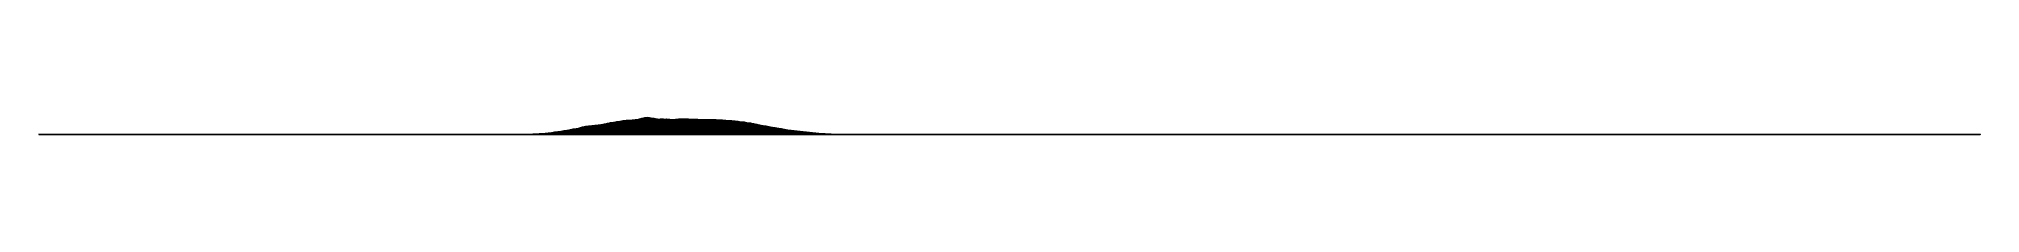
# Model space of a CAD drawing. Extents: x -5248 to 10591, y -94 to 43.
import ezdxf

# ---------------------------------------------------------------- set-up
doc = ezdxf.new("R2010")
doc.units = 0
doc.layers.add('Landscape', color=250, linetype='CONTINUOUS')

msp = doc.modelspace()

# ---------------------------------------------------------------- meshes
at = {"layer": 'Landscape'}
mesh = msp.add_polyface(dxfattribs=at)
corners = [(-608.548594, -26.356437, 405.883043), (-608.548594, -23.646882, 378.824173), (-583.192402, -21.267503, 378.824173), (-608.548594, -21.346655, 351.765304), (-583.192402, -18.784008, 351.765304), (-608.548594, -20.133105, 324.706434), (-583.192402, -16.866353, 324.706434), (-608.548594, -20.318854, 297.647565), (-583.192402, -15.454411, 297.647565), (-608.548594, -20.703546, 270.588695), (-583.192402, -15.542, 270.588695), (-608.548594, -20.423545, 243.529826), (-583.192402, -15.409755, 243.529826), (-608.548594, -19.217224, 216.470956), (-583.192402, -14.020324, 216.470956), (-608.548594, -16.850678, 189.412087), (-583.192402, -11.410495, 189.412087), (-608.548594, -13.105907, 162.353217), (-583.192402, -7.471029, 162.353217), (-608.548594, -8.220089, 135.294348), (-583.192402, -3.388046, 135.294348), (-608.548594, -5.048902, 108.235478), (-583.192402, 0.972104, 108.235478), (-608.548594, -7.654306, 81.176609), (-583.192402, -0.64173, 81.176609), (-608.548594, -8.94307, 54.117739), (-583.192402, -1.857768, 54.117739), (-608.548594, -9.700118, 27.05887), (-583.192402, -3.267654, 27.05887), (-608.548594, -9.204622), (-583.192402, -4.177653), (-608.548594, -9.257155, -27.05887), (-583.192402, -6.828271, -27.05887), (-608.548594, -11.098365, -54.117739), (-583.192402, -8.95623, -54.117739), (-608.548594, -12.359347, -81.176609), (-583.192402, -10.345399, -81.176609), (-608.548594, -13.770128, -108.235478), (-583.192402, -11.957076, -108.235478), (-608.548594, -14.781428, -135.294348), (-583.192402, -12.853555, -135.294348), (-608.548594, -15.554541, -162.353217), (-583.192402, -13.297947, -162.353217), (-608.548594, -15.807072, -189.412087), (-583.192402, -13.029002, -189.412087), (-608.548594, -15.215282, -216.470956), (-583.192402, -12.850742, -216.470956), (-608.548594, -18.774126, -243.529826), (-583.192402, -16.438533, -243.529826), (-608.548594, -22.51594, -270.588695), (-583.192402, -20.517263, -270.588695), (-608.548594, -25.912619, -297.647565), (-583.192402, -24.399985, -297.647565), (-633.904785, -14.858318, 54.117739), (-633.904785, -14.968131, 27.05887), (-633.904785, -13.734011), (-633.904785, -12.533519, -27.05887), (-633.904785, -12.546002, -54.117739), (-633.904785, -13.626599, -81.176609), (-633.904785, -14.485512, -108.235478), (-633.904785, -15.424546, -135.294348), (-633.904785, -16.631947, -162.353217), (-633.904785, -17.11646, -189.412087), (-633.904785, -17.252708, -216.470956), (-633.904785, -21.085315, -243.529826), (-633.904785, -24.522873, -270.588695)]
mesh.append_faces([[corners[k] for k in face] for face in [(0, 1, 2), (1, 3, 4), (3, 5, 6), (5, 7, 8), (7, 9, 10), (9, 11, 12), (11, 13, 14), (13, 15, 16), (15, 17, 18), (17, 19, 20), (19, 21, 22), (21, 23, 24), (23, 25, 26), (25, 27, 28), (27, 29, 30), (29, 31, 32), (31, 33, 34), (33, 35, 36), (35, 37, 38), (37, 39, 40), (39, 41, 42), (41, 43, 44), (43, 45, 46), (45, 47, 48), (47, 49, 50), (49, 51, 52), (53, 27, 25), (54, 29, 27), (55, 31, 29), (56, 33, 31), (57, 35, 33), (58, 37, 35), (59, 39, 37), (60, 41, 39), (61, 43, 41), (62, 45, 43), (63, 47, 45), (64, 49, 47), (65, 51, 49)]])
mesh = msp.add_polyface(dxfattribs=at)
corners = [(-583.192402, -14.020324, 216.470956), (-583.192402, -11.410495, 189.412087), (-557.836211, -5.542418, 189.412087), (-583.192402, -7.471029, 162.353217), (-557.836211, -2.088067, 162.353217), (-583.192402, -3.388046, 135.294348), (-557.836211, 1.022855, 135.294348), (-583.192402, 0.972104, 108.235478), (-557.836211, 4.607, 108.235478), (-583.192402, -0.64173, 81.176609), (-557.836211, 4.150674, 81.176609), (-583.192402, -1.857768, 54.117739), (-557.836211, 2.640007, 54.117739), (-583.192402, -3.267654, 27.05887), (-557.836211, 2.260212, 27.05887), (-583.192402, -4.177653), (-557.836211, -0.036902), (-583.192402, -6.828271, -27.05887), (-557.836211, -3.55159, -27.05887), (-583.192402, -8.95623, -54.117739), (-557.836211, -5.449858, -54.117739), (-583.192402, -10.345399, -81.176609), (-557.836211, -6.913162, -81.176609), (-583.192402, -11.957076, -108.235478), (-557.836211, -8.373315, -108.235478), (-583.192402, -12.853555, -135.294348), (-557.836211, -9.429001, -135.294348), (-583.192402, -15.409755, 243.529826), (-557.836211, -8.197574, 216.470956), (-557.836211, -9.436124, 243.529826), (-608.548594, -13.105907, 162.353217), (-608.548594, -8.220089, 135.294348), (-608.548594, -5.048902, 108.235478), (-608.548594, -7.654306, 81.176609), (-608.548594, -8.94307, 54.117739), (-608.548594, -9.700118, 27.05887), (-608.548594, -9.204622), (-608.548594, -9.257155, -27.05887), (-608.548594, -11.098365, -54.117739), (-608.548594, -12.359347, -81.176609), (-557.836211, -9.649583, -162.353217), (-583.192402, -13.297947, -162.353217), (-557.836211, -9.733306, -189.412087), (-583.192402, -13.029002, -189.412087), (-557.836211, -11.606641, -216.470956)]
mesh.append_faces([[corners[k] for k in face] for face in [(0, 1, 2), (1, 3, 4), (3, 5, 6), (5, 7, 8), (7, 9, 10), (9, 11, 12), (11, 13, 14), (13, 15, 16), (15, 17, 18), (17, 19, 20), (19, 21, 22), (21, 23, 24), (23, 25, 26), (27, 28, 29), (0, 2, 28), (1, 4, 2), (30, 5, 3), (3, 6, 4), (31, 7, 5), (5, 8, 6), (32, 9, 7), (7, 10, 8), (33, 11, 9), (9, 12, 10), (34, 13, 11), (11, 14, 12), (35, 15, 13), (13, 16, 14), (36, 17, 15), (15, 18, 16), (37, 19, 17), (17, 20, 18), (38, 21, 19), (19, 22, 20), (39, 23, 21), (21, 24, 22), (23, 26, 24), (25, 40, 26), (41, 42, 40), (43, 44, 42)]])
mesh = msp.add_polyface(dxfattribs=at)
corners = [(-532.480019, -15.257548, 378.824173), (-532.480019, -14.063105, 351.765304), (-507.123828, -10.991211, 351.765304), (-532.480019, -12.783661, 324.706434), (-507.123828, -9.61957, 324.706434), (-532.480019, -10.362467, 297.647565), (-507.123828, -7.578151, 297.647565), (-532.480019, -7.078492, 270.588695), (-507.123828, -4.422847, 270.588695), (-532.480019, -5.113441, 243.529826), (-507.123828, -1.632438, 243.529826), (-532.480019, -2.602868, 216.470956), (-507.123828, 0.397431, 216.470956), (-532.480019, -0.157543, 189.412087), (-507.123828, 3.091196, 189.412087), (-532.480019, 1.338513, 162.353217), (-507.123828, 5.58761, 162.353217), (-532.480019, 4.765199, 135.294348), (-507.123828, 7.719116, 135.294348), (-532.480019, 7.151965, 108.235478), (-507.123828, 9.059977, 108.235478), (-532.480019, 9.925869, 81.176609), (-507.123828, 11.527485, 81.176609), (-532.480019, 7.607267, 54.117739), (-507.123828, 12.90449, 54.117739), (-532.480019, 5.645332, 27.05887), (-507.123828, 11.037956, 27.05887), (-532.480019, 4.442321), (-507.123828, 8.894435), (-532.480019, 1.215032, -27.05887), (-507.123828, 4.972392, -27.05887), (-532.480019, -1.051317, -54.117739), (-507.123828, 3.766941, -54.117739), (-532.480019, -2.230204, -81.176609), (-507.123828, 2.257025, -81.176609), (-532.480019, -3.351003, -108.235478), (-507.123828, -0.90762, -108.235478), (-532.480019, -4.738784, -135.294348), (-507.123828, -2.736268, -135.294348), (-532.480019, -6.812899, -162.353217), (-507.123828, -4.851406, -162.353217), (-532.480019, -9.072189, -189.412087), (-507.123828, -6.316068, -189.412087), (-532.480019, -10.454418, -216.470956), (-507.123828, -8.487419, -216.470956), (-532.480019, -13.527278, -243.529826), (-507.123828, -11.120491, -243.529826), (-532.480019, -17.986266, 405.883043), (-507.123828, -11.892227, 378.824173), (-507.123828, -13.794857, 405.883043), (-557.836211, -8.373315, -108.235478), (-557.836211, -9.429001, -135.294348), (-557.836211, -9.649583, -162.353217), (-557.836211, -9.733306, -189.412087), (-557.836211, -11.606641, -216.470956)]
mesh.append_faces([[corners[k] for k in face] for face in [(0, 1, 2), (1, 3, 4), (3, 5, 6), (5, 7, 8), (7, 9, 10), (9, 11, 12), (11, 13, 14), (13, 15, 16), (15, 17, 18), (17, 19, 20), (19, 21, 22), (21, 23, 24), (23, 25, 26), (25, 27, 28), (27, 29, 30), (29, 31, 32), (31, 33, 34), (33, 35, 36), (35, 37, 38), (37, 39, 40), (39, 41, 42), (41, 43, 44), (43, 45, 46), (47, 48, 49), (0, 2, 48), (1, 4, 2), (3, 6, 4), (5, 8, 6), (7, 10, 8), (9, 12, 10), (11, 14, 12), (13, 16, 14), (15, 18, 16), (17, 20, 18), (50, 37, 35), (51, 39, 37), (52, 41, 39), (53, 43, 41), (54, 45, 43)]])
mesh = msp.add_polyface(dxfattribs=at)
corners = [(-557.836211, -16.644482, 351.765304), (-557.836211, -14.9042, 324.706434), (-532.480019, -12.783661, 324.706434), (-557.836211, -12.007522, 297.647565), (-532.480019, -10.362467, 297.647565), (-557.836211, -10.469644, 270.588695), (-532.480019, -7.078492, 270.588695), (-557.836211, -9.436124, 243.529826), (-532.480019, -5.113441, 243.529826), (-557.836211, -8.197574, 216.470956), (-532.480019, -2.602868, 216.470956), (-557.836211, -5.542418, 189.412087), (-532.480019, -0.157543, 189.412087), (-557.836211, -2.088067, 162.353217), (-532.480019, 1.338513, 162.353217), (-557.836211, 1.022855, 135.294348), (-532.480019, 4.765199, 135.294348), (-557.836211, 4.607, 108.235478), (-532.480019, 7.151965, 108.235478), (-557.836211, 4.150674, 81.176609), (-532.480019, 9.925869, 81.176609), (-557.836211, 2.640007, 54.117739), (-532.480019, 7.607267, 54.117739), (-557.836211, 2.260212, 27.05887), (-532.480019, 5.645332, 27.05887), (-557.836211, -0.036902), (-532.480019, 4.442321), (-557.836211, -3.55159, -27.05887), (-532.480019, 1.215032, -27.05887), (-557.836211, -5.449858, -54.117739), (-532.480019, -1.051317, -54.117739), (-557.836211, -6.913162, -81.176609), (-532.480019, -2.230204, -81.176609), (-557.836211, -8.373315, -108.235478), (-532.480019, -3.351003, -108.235478), (-557.836211, -9.429001, -135.294348), (-532.480019, -4.738784, -135.294348), (-557.836211, -9.649583, -162.353217), (-532.480019, -6.812899, -162.353217), (-557.836211, -9.733306, -189.412087), (-532.480019, -9.072189, -189.412087), (-557.836211, -11.606641, -216.470956), (-532.480019, -10.454418, -216.470956), (-557.836211, -15.407102, -243.529826), (-532.480019, -13.527278, -243.529826), (-532.480019, -14.063105, 351.765304)]
mesh.append_faces([[corners[k] for k in face] for face in [(0, 1, 2), (1, 3, 4), (3, 5, 6), (5, 7, 8), (7, 9, 10), (9, 11, 12), (11, 13, 14), (13, 15, 16), (15, 17, 18), (17, 19, 20), (19, 21, 22), (21, 23, 24), (23, 25, 26), (25, 27, 28), (27, 29, 30), (29, 31, 32), (31, 33, 34), (33, 35, 36), (35, 37, 38), (37, 39, 40), (39, 41, 42), (41, 43, 44), (0, 2, 45), (1, 4, 2), (3, 6, 4), (5, 8, 6), (7, 10, 8), (9, 12, 10), (11, 14, 12), (13, 16, 14), (15, 18, 16), (17, 20, 18), (19, 22, 20), (21, 24, 22), (23, 26, 24), (25, 28, 26), (27, 30, 28), (29, 32, 30), (31, 34, 32)]])
mesh = msp.add_polyface(dxfattribs=at)
corners = [(-507.123828, -13.794857, 405.883043), (-507.123828, -11.892227, 378.824173), (-481.767637, -8.461981, 378.824173), (-507.123828, -10.991211, 351.765304), (-481.767637, -6.600245, 351.765304), (-507.123828, -9.61957, 324.706434), (-481.767637, -5.128386, 324.706434), (-507.123828, -7.578151, 297.647565), (-481.767637, -3.262609, 297.647565), (-507.123828, -4.422847, 270.588695), (-481.767637, -1.246443, 270.588695), (-507.123828, -1.632438, 243.529826), (-481.767637, 0.672588, 243.529826), (-507.123828, 0.397431, 216.470956), (-481.767637, 2.324003, 216.470956), (-507.123828, 3.091196, 189.412087), (-481.767637, 4.697937, 189.412087), (-507.123828, 5.58761, 162.353217), (-481.767637, 7.111567, 162.353217), (-507.123828, 7.719116, 135.294348), (-481.767637, 8.118436, 135.294348), (-507.123828, 9.059977, 108.235478), (-481.767637, 9.814922, 108.235478), (-507.123828, 11.527485, 81.176609), (-481.767637, 11.504549, 81.176609), (-507.123828, 12.90449, 54.117739), (-481.767637, 14.805398, 54.117739), (-507.123828, 11.037956, 27.05887), (-481.767637, 17.217795, 27.05887), (-507.123828, 8.894435), (-481.767637, 13.519381), (-507.123828, 4.972392, -27.05887), (-481.767637, 10.083118, -27.05887), (-507.123828, 3.766941, -54.117739), (-481.767637, 9.144488, -54.117739), (-507.123828, 2.257025, -81.176609), (-481.767637, 6.167926, -81.176609), (-507.123828, -0.90762, -108.235478), (-481.767637, 2.134436, -108.235478), (-507.123828, -2.736268, -135.294348), (-481.767637, -0.308097, -135.294348), (-507.123828, -4.851406, -162.353217), (-481.767637, -1.660676, -162.353217), (-507.123828, -6.316068, -189.412087), (-481.767637, -4.411937, -189.412087), (-507.123828, -8.487419, -216.470956), (-481.767637, -7.537306, -216.470956), (-507.123828, -11.120491, -243.529826), (-481.767637, -10.67577, -243.529826), (-481.767637, -11.98049, 405.883043), (-532.480019, 7.151965, 108.235478), (-532.480019, 9.925869, 81.176609), (-532.480019, 7.607267, 54.117739), (-532.480019, 5.645332, 27.05887), (-532.480019, 4.442321), (-532.480019, 1.215032, -27.05887), (-532.480019, -1.051317, -54.117739), (-532.480019, -2.230204, -81.176609), (-532.480019, -3.351003, -108.235478), (-532.480019, -4.738784, -135.294348), (-532.480019, -6.812899, -162.353217), (-532.480019, -9.072189, -189.412087), (-532.480019, -10.454418, -216.470956), (-532.480019, -13.527278, -243.529826), (-507.123828, -16.196721, -270.588695)]
mesh.append_faces([[corners[k] for k in face] for face in [(0, 1, 2), (1, 3, 4), (3, 5, 6), (5, 7, 8), (7, 9, 10), (9, 11, 12), (11, 13, 14), (13, 15, 16), (15, 17, 18), (17, 19, 20), (19, 21, 22), (21, 23, 24), (23, 25, 26), (25, 27, 28), (27, 29, 30), (29, 31, 32), (31, 33, 34), (33, 35, 36), (35, 37, 38), (37, 39, 40), (39, 41, 42), (41, 43, 44), (43, 45, 46), (45, 47, 48), (0, 2, 49), (50, 23, 21), (51, 25, 23), (52, 27, 25), (53, 29, 27), (54, 31, 29), (55, 33, 31), (56, 35, 33), (57, 37, 35), (58, 39, 37), (59, 41, 39), (60, 43, 41), (61, 45, 43), (62, 47, 45), (63, 64, 47)]])
mesh = msp.add_polyface(dxfattribs=at)
corners = [(-481.767637, -15.390058, 432.941913), (-481.767637, -11.98049, 405.883043), (-456.411445, -9.835098, 405.883043), (-481.767637, -8.461981, 378.824173), (-456.411445, -5.672311, 378.824173), (-481.767637, -6.600245, 351.765304), (-456.411445, -1.309194, 351.765304), (-481.767637, -5.128386, 324.706434), (-456.411445, 0.115471, 324.706434), (-481.767637, -3.262609, 297.647565), (-456.411445, 1.452436, 297.647565), (-481.767637, -1.246443, 270.588695), (-456.411445, 2.971421, 270.588695), (-481.767637, 0.672588, 243.529826), (-456.411445, 4.268833, 243.529826), (-481.767637, 2.324003, 216.470956), (-456.411445, 5.142567, 216.470956), (-481.767637, 4.697937, 189.412087), (-456.411445, 7.060902, 189.412087), (-481.767637, 7.111567, 162.353217), (-456.411445, 8.755568, 162.353217), (-481.767637, 8.118436, 135.294348), (-456.411445, 9.923236, 135.294348), (-481.767637, 9.814922, 108.235478), (-456.411445, 11.073651, 108.235478), (-481.767637, 11.504549, 81.176609), (-456.411445, 12.621913, 81.176609), (-481.767637, 14.805398, 54.117739), (-456.411445, 15.211873, 54.117739), (-481.767637, 17.217795, 27.05887), (-456.411445, 18.414644, 27.05887), (-481.767637, 13.519381), (-456.411445, 18.829381), (-507.123828, -11.892227, 378.824173), (-507.123828, -10.991211, 351.765304), (-507.123828, -9.61957, 324.706434), (-507.123828, -7.578151, 297.647565), (-507.123828, -4.422847, 270.588695), (-507.123828, -1.632438, 243.529826), (-507.123828, 0.397431, 216.470956), (-507.123828, 3.091196, 189.412087), (-507.123828, 5.58761, 162.353217), (-507.123828, 7.719116, 135.294348), (-507.123828, 9.059977, 108.235478), (-507.123828, 11.527485, 81.176609), (-507.123828, 12.90449, 54.117739), (-507.123828, 11.037956, 27.05887), (-507.123828, 8.894435), (-481.767637, 10.083118, -27.05887), (-507.123828, 4.972392, -27.05887), (-481.767637, 9.144488, -54.117739), (-507.123828, 3.766941, -54.117739), (-481.767637, 6.167926, -81.176609), (-507.123828, 2.257025, -81.176609), (-481.767637, 2.134436, -108.235478), (-507.123828, -0.90762, -108.235478), (-481.767637, -0.308097, -135.294348), (-507.123828, -2.736268, -135.294348), (-481.767637, -1.660676, -162.353217), (-507.123828, -4.851406, -162.353217), (-481.767637, -4.411937, -189.412087), (-507.123828, -6.316068, -189.412087), (-481.767637, -7.537306, -216.470956), (-507.123828, -8.487419, -216.470956), (-481.767637, -10.67577, -243.529826), (-507.123828, -11.120491, -243.529826), (-481.767637, -15.691516, -270.588695)]
mesh.append_faces([[corners[k] for k in face] for face in [(0, 1, 2), (1, 3, 4), (3, 5, 6), (5, 7, 8), (7, 9, 10), (9, 11, 12), (11, 13, 14), (13, 15, 16), (15, 17, 18), (17, 19, 20), (19, 21, 22), (21, 23, 24), (23, 25, 26), (25, 27, 28), (27, 29, 30), (29, 31, 32), (33, 5, 3), (34, 7, 5), (35, 9, 7), (36, 11, 9), (37, 13, 11), (38, 15, 13), (39, 17, 15), (40, 19, 17), (41, 21, 19), (42, 23, 21), (43, 25, 23), (44, 27, 25), (45, 29, 27), (46, 31, 29), (47, 48, 31), (49, 50, 48), (51, 52, 50), (53, 54, 52), (55, 56, 54), (57, 58, 56), (59, 60, 58), (61, 62, 60), (63, 64, 62), (65, 66, 64)]])
mesh = msp.add_polyface(dxfattribs=at)
corners = [(-456.411445, -9.835098, 405.883043), (-456.411445, -5.672311, 378.824173), (-431.055254, -2.527886, 378.824173), (-456.411445, -1.309194, 351.765304), (-431.055254, 2.268067, 351.765304), (-456.411445, 0.115471, 324.706434), (-431.055254, 4.965004, 324.706434), (-456.411445, 1.452436, 297.647565), (-431.055254, 6.123714, 297.647565), (-456.411445, 2.971421, 270.588695), (-431.055254, 7.161762, 270.588695), (-456.411445, 4.268833, 243.529826), (-431.055254, 8.215847, 243.529826), (-456.411445, 5.142567, 216.470956), (-431.055254, 8.645021, 216.470956), (-456.411445, 7.060902, 189.412087), (-431.055254, 9.248397, 189.412087), (-481.767637, 13.519381), (-481.767637, 10.083118, -27.05887), (-456.411445, 16.087461, -27.05887), (-481.767637, 9.144488, -54.117739), (-456.411445, 14.885323, -54.117739), (-481.767637, 6.167926, -81.176609), (-456.411445, 11.300982, -81.176609), (-481.767637, 2.134436, -108.235478), (-456.411445, 7.161613, -108.235478), (-481.767637, -0.308097, -135.294348), (-456.411445, 3.804045, -135.294348), (-481.767637, -1.660676, -162.353217), (-456.411445, -0.365897, -162.353217), (-481.767637, -4.411937, -189.412087), (-456.411445, -3.433992, -189.412087), (-481.767637, -7.537306, -216.470956), (-456.411445, -7.11655, -216.470956), (-481.767637, -8.461981, 378.824173), (-481.767637, -6.600245, 351.765304), (-481.767637, -5.128386, 324.706434), (-481.767637, -3.262609, 297.647565), (-481.767637, -1.246443, 270.588695), (-481.767637, 0.672588, 243.529826), (-481.767637, 2.324003, 216.470956), (-481.767637, 4.697937, 189.412087), (-456.411445, 8.755568, 162.353217), (-481.767637, 7.111567, 162.353217), (-456.411445, 9.923236, 135.294348), (-481.767637, 8.118436, 135.294348), (-456.411445, 11.073651, 108.235478), (-481.767637, 9.814922, 108.235478), (-456.411445, 12.621913, 81.176609), (-481.767637, 11.504549, 81.176609), (-456.411445, 15.211873, 54.117739), (-481.767637, 14.805398, 54.117739), (-456.411445, 18.414644, 27.05887), (-481.767637, 17.217795, 27.05887), (-456.411445, 18.829381), (-456.411445, -10.087249, -243.529826)]
mesh.append_faces([[corners[k] for k in face] for face in [(0, 1, 2), (1, 3, 4), (3, 5, 6), (5, 7, 8), (7, 9, 10), (9, 11, 12), (11, 13, 14), (13, 15, 16), (17, 18, 19), (18, 20, 21), (20, 22, 23), (22, 24, 25), (24, 26, 27), (26, 28, 29), (28, 30, 31), (30, 32, 33), (34, 3, 1), (35, 5, 3), (36, 7, 5), (37, 9, 7), (38, 11, 9), (39, 13, 11), (40, 15, 13), (41, 42, 15), (43, 44, 42), (45, 46, 44), (47, 48, 46), (49, 50, 48), (51, 52, 50), (53, 54, 52), (17, 19, 54), (18, 21, 19), (20, 23, 21), (22, 25, 23), (24, 27, 25), (26, 29, 27), (28, 31, 29), (30, 33, 31), (32, 55, 33)]])
mesh = msp.add_polyface(dxfattribs=at)
corners = [(-456.411445, 7.060902, 189.412087), (-456.411445, 8.755568, 162.353217), (-431.055254, 11.989391, 162.353217), (-456.411445, 9.923236, 135.294348), (-431.055254, 13.053236, 135.294348), (-456.411445, 11.073651, 108.235478), (-431.055254, 13.817226, 108.235478), (-456.411445, 12.621913, 81.176609), (-431.055254, 14.785671, 81.176609), (-456.411445, 15.211873, 54.117739), (-431.055254, 16.470462, 54.117739), (-456.411445, 18.414644, 27.05887), (-431.055254, 19.306717, 27.05887), (-456.411445, 18.829381), (-431.055254, 20.287272), (-456.411445, 16.087461, -27.05887), (-431.055254, 19.01878, -27.05887), (-456.411445, 14.885323, -54.117739), (-431.055254, 17.581947, -54.117739), (-456.411445, 11.300982, -81.176609), (-431.055254, 14.862623, -81.176609), (-456.411445, 7.161613, -108.235478), (-431.055254, 9.743979, -108.235478), (-456.411445, 3.804045, -135.294348), (-431.055254, 6.469167, -135.294348), (-456.411445, -0.365897, -162.353217), (-431.055254, 2.619239, -162.353217), (-456.411445, -3.433992, -189.412087), (-431.055254, -1.462028, -189.412087), (-456.411445, -7.11655, -216.470956), (-431.055254, -5.478245, -216.470956), (-456.411445, -9.835098, 405.883043), (-431.055254, -2.527886, 378.824173), (-431.055254, -7.079031, 405.883043), (-456.411445, -5.672311, 378.824173), (-431.055254, 2.268067, 351.765304), (-456.411445, -1.309194, 351.765304), (-431.055254, 4.965004, 324.706434), (-456.411445, 0.115471, 324.706434), (-431.055254, 6.123714, 297.647565), (-456.411445, 1.452436, 297.647565), (-431.055254, 7.161762, 270.588695), (-456.411445, 2.971421, 270.588695), (-431.055254, 8.215847, 243.529826), (-456.411445, 4.268833, 243.529826), (-431.055254, 8.645021, 216.470956), (-456.411445, 5.142567, 216.470956), (-431.055254, 9.248397, 189.412087), (-431.055254, -8.920523, -243.529826)]
mesh.append_faces([[corners[k] for k in face] for face in [(0, 1, 2), (1, 3, 4), (3, 5, 6), (5, 7, 8), (7, 9, 10), (9, 11, 12), (11, 13, 14), (13, 15, 16), (15, 17, 18), (17, 19, 20), (19, 21, 22), (21, 23, 24), (23, 25, 26), (25, 27, 28), (27, 29, 30), (31, 32, 33), (34, 35, 32), (36, 37, 35), (38, 39, 37), (40, 41, 39), (42, 43, 41), (44, 45, 43), (46, 47, 45), (0, 2, 47), (1, 4, 2), (3, 6, 4), (5, 8, 6), (7, 10, 8), (9, 12, 10), (11, 14, 12), (13, 16, 14), (15, 18, 16), (17, 20, 18), (19, 22, 20), (21, 24, 22), (23, 26, 24), (25, 28, 26), (27, 30, 28), (29, 48, 30)]])
mesh = msp.add_polyface(dxfattribs=at)
corners = [(-405.699062, 9.009305, 324.706434), (-405.699062, 11.945333, 297.647565), (-380.342871, 17.267764, 297.647565), (-405.699062, 13.061717, 270.588695), (-380.342871, 19.664591, 270.588695), (-405.699062, 12.612548, 243.529826), (-380.342871, 19.314774, 243.529826), (-405.699062, 12.589798, 216.470956), (-380.342871, 16.938275, 216.470956), (-405.699062, 13.517511, 189.412087), (-380.342871, 15.910361, 189.412087), (-431.055254, 9.248397, 189.412087), (-431.055254, 11.989391, 162.353217), (-405.699062, 14.862162, 162.353217), (-380.342871, 15.924353, 162.353217), (-431.055254, 13.053236, 135.294348), (-405.699062, 17.253373, 135.294348), (-380.342871, 17.83267, 135.294348), (-431.055254, 13.817226, 108.235478), (-405.699062, 18.275449, 108.235478), (-380.342871, 20.7223, 108.235478), (-431.055254, 14.785671, 81.176609), (-405.699062, 18.355641, 81.176609), (-380.342871, 22.163633, 81.176609), (-431.055254, 16.470462, 54.117739), (-405.699062, 19.269389, 54.117739), (-380.342871, 22.899583, 54.117739), (-431.055254, 19.306717, 27.05887), (-405.699062, 20.870216, 27.05887), (-380.342871, 23.604775, 27.05887), (-431.055254, 20.287272), (-405.699062, 23.420278), (-380.342871, 25.084079), (-431.055254, 19.01878, -27.05887), (-405.699062, 21.17777, -27.05887), (-380.342871, 26.030145, -27.05887), (-431.055254, 17.581947, -54.117739), (-405.699062, 19.834705, -54.117739), (-380.342871, 22.967977, -54.117739), (-431.055254, 14.862623, -81.176609), (-405.699062, 17.43676, -81.176609), (-380.342871, 19.541719, -81.176609), (-431.055254, 9.743979, -108.235478), (-405.699062, 14.053475, -108.235478), (-380.342871, 15.748694, -108.235478), (-405.699062, 9.397829, -135.294348), (-380.342871, 11.101259, -135.294348), (-431.055254, 8.645021, 216.470956)]
mesh.append_faces([[corners[k] for k in face] for face in [(0, 1, 2), (1, 3, 4), (3, 5, 6), (5, 7, 8), (7, 9, 10), (11, 12, 13), (9, 13, 14), (12, 15, 16), (13, 16, 17), (15, 18, 19), (16, 19, 20), (18, 21, 22), (19, 22, 23), (21, 24, 25), (22, 25, 26), (24, 27, 28), (25, 28, 29), (27, 30, 31), (28, 31, 32), (30, 33, 34), (31, 34, 35), (33, 36, 37), (34, 37, 38), (36, 39, 40), (37, 40, 41), (39, 42, 43), (40, 43, 44), (43, 45, 46), (47, 9, 7), (11, 13, 9), (12, 16, 13), (15, 19, 16), (18, 22, 19), (21, 25, 22), (24, 28, 25), (27, 31, 28), (30, 34, 31), (33, 37, 34), (36, 40, 37), (39, 43, 40)]])
mesh = msp.add_polyface(dxfattribs=at)
corners = [(-405.699062, -12.555107, 460.000782), (-405.699062, -8.893438, 432.941913), (-380.342871, -5.160403, 432.941913), (-431.055254, -11.233592, 432.941913), (-431.055254, -7.079031, 405.883043), (-405.699062, -4.396847, 405.883043), (-380.342871, -2.175726, 405.883043), (-431.055254, -2.527886, 378.824173), (-405.699062, -0.214757, 378.824173), (-380.342871, 1.483718, 378.824173), (-431.055254, 2.268067, 351.765304), (-405.699062, 3.56787, 351.765304), (-380.342871, 6.03278, 351.765304), (-431.055254, 4.965004, 324.706434), (-405.699062, 9.009305, 324.706434), (-380.342871, 11.573267, 324.706434), (-431.055254, 6.123714, 297.647565), (-405.699062, 11.945333, 297.647565), (-431.055254, 7.161762, 270.588695), (-405.699062, 13.061717, 270.588695), (-431.055254, 8.215847, 243.529826), (-405.699062, 12.612548, 243.529826), (-431.055254, 8.645021, 216.470956), (-405.699062, 12.589798, 216.470956), (-431.055254, 9.248397, 189.412087), (-405.699062, 13.517511, 189.412087), (-431.055254, 9.743979, -108.235478), (-431.055254, 6.469167, -135.294348), (-405.699062, 9.397829, -135.294348), (-431.055254, 2.619239, -162.353217), (-405.699062, 5.270458, -162.353217), (-380.342871, 7.24513, -162.353217), (-431.055254, -1.462028, -189.412087), (-405.699062, 2.077589, -189.412087), (-380.342871, 4.541699, -189.412087), (-431.055254, -5.478245, -216.470956), (-405.699062, -3.449137, -216.470956), (-380.342871, 1.114127, -216.470956), (-431.055254, -8.920523, -243.529826), (-405.699062, -6.632946, -243.529826), (-380.342871, -3.054445, -243.529826), (-405.699062, -9.615182, -270.588695), (-380.342871, -5.969053, -270.588695), (-405.699062, -13.447184, -297.647565), (-380.342871, -8.50888, -297.647565), (-405.699062, 14.053475, -108.235478)]
mesh.append_faces([[corners[k] for k in face] for face in [(0, 1, 2), (3, 4, 5), (1, 5, 6), (4, 7, 8), (5, 8, 9), (7, 10, 11), (8, 11, 12), (10, 13, 14), (11, 14, 15), (13, 16, 17), (16, 18, 19), (18, 20, 21), (20, 22, 23), (22, 24, 25), (26, 27, 28), (27, 29, 30), (28, 30, 31), (29, 32, 33), (30, 33, 34), (32, 35, 36), (33, 36, 37), (35, 38, 39), (36, 39, 40), (39, 41, 42), (41, 43, 44), (3, 5, 1), (4, 8, 5), (7, 11, 8), (10, 14, 11), (13, 17, 14), (16, 19, 17), (18, 21, 19), (20, 23, 21), (26, 28, 45), (27, 30, 28), (29, 33, 30), (32, 36, 33), (35, 39, 36), (38, 41, 39)]])
mesh = msp.add_polyface(dxfattribs=at)
corners = [(-380.342871, -2.175726, 405.883043), (-380.342871, 1.483718, 378.824173), (-354.98668, 3.743936, 378.824173), (-380.342871, 6.03278, 351.765304), (-354.98668, 8.926584, 351.765304), (-380.342871, 11.573267, 324.706434), (-354.98668, 14.573554, 324.706434), (-380.342871, 17.267764, 297.647565), (-354.98668, 17.993912, 297.647565), (-380.342871, 19.664591, 270.588695), (-354.98668, 22.618701, 270.588695), (-380.342871, 19.314774, 243.529826), (-354.98668, 22.358797, 243.529826), (-380.342871, 16.938275, 216.470956), (-354.98668, 19.692441, 216.470956), (-380.342871, 15.910361, 189.412087), (-354.98668, 17.292457, 189.412087), (-380.342871, 15.924353, 162.353217), (-354.98668, 16.976987, 162.353217), (-380.342871, 17.83267, 135.294348), (-354.98668, 17.826274, 135.294348), (-380.342871, 20.7223, 108.235478), (-354.98668, 21.129423, 108.235478), (-380.342871, 22.163633, 81.176609), (-354.98668, 23.787139, 81.176609), (-380.342871, 22.899583, 54.117739), (-354.98668, 24.156431, 54.117739), (-380.342871, 23.604775, 27.05887), (-354.98668, 26.990877, 27.05887), (-380.342871, 25.084079), (-354.98668, 28.361436), (-405.699062, -4.396847, 405.883043), (-405.699062, -0.214757, 378.824173), (-405.699062, 3.56787, 351.765304), (-405.699062, 9.009305, 324.706434), (-405.699062, 11.945333, 297.647565), (-405.699062, 13.061717, 270.588695), (-405.699062, 12.612548, 243.529826), (-405.699062, 12.589798, 216.470956), (-405.699062, 13.517511, 189.412087), (-405.699062, 14.862162, 162.353217), (-405.699062, 17.253373, 135.294348), (-405.699062, 18.275449, 108.235478), (-405.699062, 18.355641, 81.176609), (-405.699062, 19.269389, 54.117739), (-405.699062, 20.870216, 27.05887), (-405.699062, 23.420278), (-380.342871, 26.030145, -27.05887), (-405.699062, 21.17777, -27.05887), (-380.342871, 22.967977, -54.117739), (-405.699062, 19.834705, -54.117739), (-380.342871, 19.541719, -81.176609), (-405.699062, 17.43676, -81.176609), (-380.342871, 15.748694, -108.235478), (-405.699062, 14.053475, -108.235478), (-380.342871, 11.101259, -135.294348), (-405.699062, 9.397829, -135.294348), (-380.342871, 7.24513, -162.353217), (-405.699062, 5.270458, -162.353217), (-380.342871, 4.541699, -189.412087), (-405.699062, 2.077589, -189.412087), (-380.342871, 1.114127, -216.470956), (-405.699062, -3.449137, -216.470956), (-380.342871, -3.054445, -243.529826)]
mesh.append_faces([[corners[k] for k in face] for face in [(0, 1, 2), (1, 3, 4), (3, 5, 6), (5, 7, 8), (7, 9, 10), (9, 11, 12), (11, 13, 14), (13, 15, 16), (15, 17, 18), (17, 19, 20), (19, 21, 22), (21, 23, 24), (23, 25, 26), (25, 27, 28), (27, 29, 30), (31, 1, 0), (32, 3, 1), (33, 5, 3), (34, 7, 5), (35, 9, 7), (36, 11, 9), (37, 13, 11), (38, 15, 13), (39, 17, 15), (40, 19, 17), (41, 21, 19), (42, 23, 21), (43, 25, 23), (44, 27, 25), (45, 29, 27), (46, 47, 29), (48, 49, 47), (50, 51, 49), (52, 53, 51), (54, 55, 53), (56, 57, 55), (58, 59, 57), (60, 61, 59), (62, 63, 61)]])
mesh = msp.add_polyface(dxfattribs=at)
corners = [(-380.342871, -41.355781, 730.589477), (-380.342871, -37.727119, 703.530608), (-354.98668, -35.165983, 703.530608), (-380.342871, -34.026864, 676.471738), (-354.98668, -31.210309, 676.471738), (-380.342871, -30.603408, 649.412869), (-354.98668, -27.283563, 649.412869), (-380.342871, -26.778143, 622.353999), (-354.98668, -23.758101, 622.353999), (-380.342871, -23.69077, 595.29513), (-354.98668, -20.432619, 595.29513), (-380.342871, -20.611974, 568.23626), (-354.98668, -16.93398, 568.23626), (-380.342871, -17.531496, 541.177391), (-354.98668, -13.65731, 541.177391), (-380.342871, -13.846229, 514.118521), (-354.98668, -10.556397, 514.118521), (-380.342871, -11.305209, 487.059652), (-354.98668, -7.851474, 487.059652), (-380.342871, -8.755534, 460.000782), (-354.98668, -4.947973, 460.000782), (-380.342871, -5.160403, 432.941913), (-354.98668, -2.466688, 432.941913), (-380.342871, -2.175726, 405.883043), (-354.98668, 0.50771, 405.883043), (-380.342871, -3.054445, -243.529826), (-380.342871, -5.969053, -270.588695), (-354.98668, -2.346801, -270.588695), (-380.342871, -8.50888, -297.647565), (-354.98668, -4.84246, -297.647565), (-380.342871, -11.42703, -324.706434), (-354.98668, -7.407145, -324.706434), (-380.342871, -13.427253, -351.765304), (-354.98668, -9.324421, -351.765304), (-380.342871, -16.021543, -378.824173), (-354.98668, -13.832417, -378.824173), (-405.699062, -39.89829, 703.530608), (-405.699062, -36.447777, 676.471738), (-405.699062, -32.491053, 649.412869), (-405.699062, -28.962366, 622.353999), (-405.699062, -26.195954, 595.29513), (-405.699062, -23.465158, 568.23626), (-405.699062, -20.338543, 541.177391), (-405.699062, -17.070527, 514.118521), (-405.699062, -15.098775, 487.059652), (-405.699062, -12.555107, 460.000782), (-405.699062, -8.893438, 432.941913), (-405.699062, -6.632946, -243.529826), (-405.699062, -9.615182, -270.588695), (-405.699062, -13.447184, -297.647565), (-405.699062, -15.061161, -324.706434), (-405.699062, -16.883944, -351.765304), (-405.699062, -18.288806, -378.824173), (-380.342871, -21.350018, -405.883043), (-405.699062, -23.748318, -405.883043), (-380.342871, -26.507601, -432.941913), (-405.699062, -28.888782, -432.941913), (-380.342871, -31.025307, -460.000782), (-405.699062, -32.808408, -460.000782), (-380.342871, -34.462106, -487.059652), (-405.699062, -36.229412, -487.059652), (-380.342871, -37.793222, -514.118521), (-405.699062, -39.150675, -514.118521), (-380.342871, -40.037599, -541.177391)]
mesh.append_faces([[corners[k] for k in face] for face in [(0, 1, 2), (1, 3, 4), (3, 5, 6), (5, 7, 8), (7, 9, 10), (9, 11, 12), (11, 13, 14), (13, 15, 16), (15, 17, 18), (17, 19, 20), (19, 21, 22), (21, 23, 24), (25, 26, 27), (26, 28, 29), (28, 30, 31), (30, 32, 33), (32, 34, 35), (36, 3, 1), (37, 5, 3), (38, 7, 5), (39, 9, 7), (40, 11, 9), (41, 13, 11), (42, 15, 13), (43, 17, 15), (44, 19, 17), (45, 21, 19), (46, 23, 21), (47, 26, 25), (48, 28, 26), (49, 30, 28), (50, 32, 30), (51, 34, 32), (52, 53, 34), (54, 55, 53), (56, 57, 55), (58, 59, 57), (60, 61, 59), (62, 63, 61)]])
mesh = msp.add_polyface(dxfattribs=at)
corners = [(-354.98668, -4.947973, 460.000782), (-354.98668, -2.466688, 432.941913), (-329.630488, 2.111723, 432.941913), (-354.98668, 0.50771, 405.883043), (-329.630488, 4.821365, 405.883043), (-354.98668, 3.743936, 378.824173), (-329.630488, 7.279247, 378.824173), (-354.98668, 8.926584, 351.765304), (-329.630488, 9.65328, 351.765304), (-354.98668, 14.573554, 324.706434), (-329.630488, 13.761884, 324.706434), (-380.342871, 25.084079), (-380.342871, 26.030145, -27.05887), (-354.98668, 29.225674, -27.05887), (-380.342871, 22.967977, -54.117739), (-354.98668, 27.847363, -54.117739), (-380.342871, 19.541719, -81.176609), (-354.98668, 23.566493, -81.176609), (-380.342871, 15.748694, -108.235478), (-354.98668, 19.019794, -108.235478), (-380.342871, 11.101259, -135.294348), (-354.98668, 14.83946, -135.294348), (-380.342871, 7.24513, -162.353217), (-354.98668, 11.216051, -162.353217), (-380.342871, 4.541699, -189.412087), (-354.98668, 8.600116, -189.412087), (-380.342871, 1.114127, -216.470956), (-354.98668, 6.140352, -216.470956), (-380.342871, -3.054445, -243.529826), (-354.98668, 2.195577, -243.529826), (-380.342871, -2.175726, 405.883043), (-380.342871, 1.483718, 378.824173), (-380.342871, 6.03278, 351.765304), (-380.342871, 11.573267, 324.706434), (-354.98668, 17.993912, 297.647565), (-380.342871, 17.267764, 297.647565), (-354.98668, 22.618701, 270.588695), (-380.342871, 19.664591, 270.588695), (-354.98668, 22.358797, 243.529826), (-380.342871, 19.314774, 243.529826), (-354.98668, 19.692441, 216.470956), (-380.342871, 16.938275, 216.470956), (-354.98668, 17.292457, 189.412087), (-380.342871, 15.910361, 189.412087), (-354.98668, 16.976987, 162.353217), (-380.342871, 15.924353, 162.353217), (-354.98668, 17.826274, 135.294348), (-380.342871, 17.83267, 135.294348), (-354.98668, 21.129423, 108.235478), (-380.342871, 20.7223, 108.235478), (-354.98668, 23.787139, 81.176609), (-380.342871, 22.163633, 81.176609), (-354.98668, 24.156431, 54.117739), (-380.342871, 22.899583, 54.117739), (-354.98668, 26.990877, 27.05887), (-380.342871, 23.604775, 27.05887), (-354.98668, 28.361436), (-354.98668, -2.346801, -270.588695)]
mesh.append_faces([[corners[k] for k in face] for face in [(0, 1, 2), (1, 3, 4), (3, 5, 6), (5, 7, 8), (7, 9, 10), (11, 12, 13), (12, 14, 15), (14, 16, 17), (16, 18, 19), (18, 20, 21), (20, 22, 23), (22, 24, 25), (24, 26, 27), (26, 28, 29), (30, 5, 3), (31, 7, 5), (32, 9, 7), (33, 34, 9), (35, 36, 34), (37, 38, 36), (39, 40, 38), (41, 42, 40), (43, 44, 42), (45, 46, 44), (47, 48, 46), (49, 50, 48), (51, 52, 50), (53, 54, 52), (55, 56, 54), (11, 13, 56), (12, 15, 13), (14, 17, 15), (16, 19, 17), (18, 21, 19), (20, 23, 21), (22, 25, 23), (24, 27, 25), (26, 29, 27), (28, 57, 29)]])
mesh = msp.add_polyface(dxfattribs=at)
corners = [(-354.98668, -42.858147, 757.648347), (-354.98668, -39.038659, 730.589477), (-329.630488, -35.971085, 730.589477), (-354.98668, -35.165983, 703.530608), (-329.630488, -31.127495, 703.530608), (-354.98668, -31.210309, 676.471738), (-329.630488, -26.995485, 676.471738), (-380.342871, -16.021543, -378.824173), (-380.342871, -21.350018, -405.883043), (-354.98668, -18.950638, -405.883043), (-380.342871, -26.507601, -432.941913), (-354.98668, -23.172455, -432.941913), (-380.342871, -31.025307, -460.000782), (-354.98668, -27.44194, -460.000782), (-380.342871, -34.462106, -487.059652), (-354.98668, -32.044345, -487.059652), (-380.342871, -37.793222, -514.118521), (-354.98668, -35.550054, -514.118521), (-380.342871, -40.037599, -541.177391), (-354.98668, -37.764036, -541.177391), (-380.342871, -40.670801, -649.412869), (-380.342871, -39.819651, -676.471738), (-354.98668, -37.619083, -676.471738), (-380.342871, -39.319138, -703.530608), (-354.98668, -37.552956, -703.530608), (-380.342871, -41.355781, 730.589477), (-380.342871, -37.727119, 703.530608), (-380.342871, -34.026864, 676.471738), (-354.98668, -27.283563, 649.412869), (-380.342871, -30.603408, 649.412869), (-354.98668, -23.758101, 622.353999), (-380.342871, -26.778143, 622.353999), (-354.98668, -20.432619, 595.29513), (-380.342871, -23.69077, 595.29513), (-354.98668, -16.93398, 568.23626), (-380.342871, -20.611974, 568.23626), (-354.98668, -13.65731, 541.177391), (-380.342871, -17.531496, 541.177391), (-354.98668, -10.556397, 514.118521), (-380.342871, -13.846229, 514.118521), (-354.98668, -7.851474, 487.059652), (-380.342871, -11.305209, 487.059652), (-354.98668, -4.947973, 460.000782), (-380.342871, -8.755534, 460.000782), (-354.98668, -2.466688, 432.941913), (-380.342871, -5.160403, 432.941913), (-354.98668, 0.50771, 405.883043), (-380.342871, -5.969053, -270.588695), (-354.98668, -4.84246, -297.647565), (-354.98668, -2.346801, -270.588695), (-380.342871, -8.50888, -297.647565), (-354.98668, -7.407145, -324.706434), (-380.342871, -11.42703, -324.706434), (-354.98668, -9.324421, -351.765304), (-380.342871, -13.427253, -351.765304), (-354.98668, -13.832417, -378.824173), (-354.98668, -38.547048, -568.23626), (-380.342871, -41.099748, -568.23626), (-354.98668, -38.74913, -595.29513), (-380.342871, -41.09511, -622.353999), (-354.98668, -38.480862, -649.412869), (-354.98668, -38.53678, -622.353999), (-354.98668, -41.79757, -730.589477)]
mesh.append_faces([[corners[k] for k in face] for face in [(0, 1, 2), (1, 3, 4), (3, 5, 6), (7, 8, 9), (8, 10, 11), (10, 12, 13), (12, 14, 15), (14, 16, 17), (16, 18, 19), (20, 21, 22), (21, 23, 24), (25, 3, 1), (26, 5, 3), (27, 28, 5), (29, 30, 28), (31, 32, 30), (33, 34, 32), (35, 36, 34), (37, 38, 36), (39, 40, 38), (41, 42, 40), (43, 44, 42), (45, 46, 44), (47, 48, 49), (50, 51, 48), (52, 53, 51), (54, 55, 53), (7, 9, 55), (8, 11, 9), (10, 13, 11), (12, 15, 13), (14, 17, 15), (16, 19, 17), (18, 56, 19), (57, 58, 56), (59, 60, 61), (20, 22, 60), (21, 24, 22), (23, 62, 24)]])
mesh = msp.add_polyface(dxfattribs=at)
corners = [(-354.98668, 17.993912, 297.647565), (-354.98668, 22.618701, 270.588695), (-329.630488, 19.628004, 270.588695), (-354.98668, 22.358797, 243.529826), (-329.630488, 24.317476, 243.529826), (-304.274297, 21.174329, 243.529826), (-354.98668, 19.692441, 216.470956), (-329.630488, 21.870866, 216.470956), (-304.274297, 22.962643, 216.470956), (-329.630488, 19.718063, 189.412087), (-304.274297, 21.81744, 189.412087), (-329.630488, 18.859636, 162.353217), (-304.274297, 21.305119, 162.353217), (-329.630488, 19.633762, 135.294348), (-304.274297, 22.293732, 135.294348), (-354.98668, 17.826274, 135.294348), (-354.98668, 21.129423, 108.235478), (-329.630488, 21.964553, 108.235478), (-304.274297, 23.859323, 108.235478), (-354.98668, 23.787139, 81.176609), (-329.630488, 23.808875, 81.176609), (-304.274297, 23.095954, 81.176609), (-354.98668, 24.156431, 54.117739), (-329.630488, 24.356546, 54.117739), (-304.274297, 24.051032, 54.117739), (-354.98668, 26.990877, 27.05887), (-329.630488, 26.934656, 27.05887), (-304.274297, 27.198179, 27.05887), (-354.98668, 28.361436), (-329.630488, 31.92853), (-304.274297, 32.631174), (-354.98668, 29.225674, -27.05887), (-329.630488, 35.61178, -27.05887), (-304.274297, 36.973958, -27.05887), (-354.98668, 27.847363, -54.117739), (-329.630488, 33.664993, -54.117739), (-304.274297, 40.441802, -54.117739), (-354.98668, 23.566493, -81.176609), (-329.630488, 29.718975, -81.176609), (-304.274297, 38.653638, -81.176609), (-354.98668, 19.019794, -108.235478), (-329.630488, 26.058508, -108.235478), (-304.274297, 33.317089, -108.235478), (-329.630488, 22.042908, -135.294348), (-304.274297, 27.708243, -135.294348), (-329.630488, 17.521116, -162.353217), (-304.274297, 21.857245, -162.353217)]
mesh.append_faces([[corners[k] for k in face] for face in [(0, 1, 2), (1, 3, 4), (2, 4, 5), (3, 6, 7), (4, 7, 8), (7, 9, 10), (9, 11, 12), (11, 13, 14), (15, 16, 17), (13, 17, 18), (16, 19, 20), (17, 20, 21), (19, 22, 23), (20, 23, 24), (22, 25, 26), (23, 26, 27), (25, 28, 29), (26, 29, 30), (28, 31, 32), (29, 32, 33), (31, 34, 35), (32, 35, 36), (34, 37, 38), (35, 38, 39), (37, 40, 41), (38, 41, 42), (41, 43, 44), (43, 45, 46), (1, 4, 2), (3, 7, 4), (6, 9, 7), (16, 20, 17), (19, 23, 20), (22, 26, 23), (25, 29, 26), (28, 32, 29), (31, 35, 32), (34, 38, 35), (37, 41, 38), (40, 43, 41)]])
mesh = msp.add_polyface(dxfattribs=at)
corners = [(-329.630488, -3.147261, 487.059652), (-329.630488, -0.616396, 460.000782), (-304.274297, 4.36405, 460.000782), (-329.630488, 2.111723, 432.941913), (-304.274297, 5.789706, 432.941913), (-329.630488, 4.821365, 405.883043), (-304.274297, 6.214413, 405.883043), (-329.630488, 7.279247, 378.824173), (-304.274297, 6.401762, 378.824173), (-329.630488, 9.65328, 351.765304), (-304.274297, 8.333497, 351.765304), (-329.630488, 13.761884, 324.706434), (-304.274297, 11.351707, 324.706434), (-354.98668, 14.573554, 324.706434), (-354.98668, 17.993912, 297.647565), (-329.630488, 15.70768, 297.647565), (-304.274297, 13.373979, 297.647565), (-329.630488, 19.628004, 270.588695), (-304.274297, 16.861211, 270.588695), (-354.98668, 19.692441, 216.470956), (-354.98668, 17.292457, 189.412087), (-329.630488, 19.718063, 189.412087), (-354.98668, 16.976987, 162.353217), (-329.630488, 18.859636, 162.353217), (-354.98668, 17.826274, 135.294348), (-329.630488, 19.633762, 135.294348), (-354.98668, 19.019794, -108.235478), (-354.98668, 14.83946, -135.294348), (-329.630488, 22.042908, -135.294348), (-354.98668, 11.216051, -162.353217), (-329.630488, 17.521116, -162.353217), (-354.98668, 8.600116, -189.412087), (-329.630488, 13.722289, -189.412087), (-304.274297, 16.484802, -189.412087), (-354.98668, 6.140352, -216.470956), (-329.630488, 11.112251, -216.470956), (-304.274297, 12.700068, -216.470956), (-354.98668, 2.195577, -243.529826), (-329.630488, 8.620335, -243.529826), (-304.274297, 9.824667, -243.529826), (-354.98668, -2.346801, -270.588695), (-329.630488, 3.249945, -270.588695), (-304.274297, 5.535498, -270.588695), (-329.630488, -0.473647, -297.647565), (-304.274297, 1.211353, -297.647565), (-354.98668, -4.947973, 460.000782), (-354.98668, -2.466688, 432.941913), (-354.98668, 0.50771, 405.883043), (-354.98668, 3.743936, 378.824173), (-354.98668, 8.926584, 351.765304), (-329.630488, 21.964553, 108.235478)]
mesh.append_faces([[corners[k] for k in face] for face in [(0, 1, 2), (1, 3, 4), (3, 5, 6), (5, 7, 8), (7, 9, 10), (9, 11, 12), (13, 14, 15), (11, 15, 16), (15, 17, 18), (19, 20, 21), (20, 22, 23), (22, 24, 25), (26, 27, 28), (27, 29, 30), (29, 31, 32), (30, 32, 33), (31, 34, 35), (32, 35, 36), (34, 37, 38), (35, 38, 39), (37, 40, 41), (38, 41, 42), (41, 43, 44), (45, 3, 1), (46, 5, 3), (47, 7, 5), (48, 9, 7), (49, 11, 9), (13, 15, 11), (14, 17, 15), (20, 23, 21), (22, 25, 23), (24, 50, 25), (27, 30, 28), (29, 32, 30), (31, 35, 32), (34, 38, 35), (37, 41, 38), (40, 43, 41)]])
mesh = msp.add_polyface(dxfattribs=at)
corners = [(-329.630488, -26.995485, 676.471738), (-329.630488, -23.056162, 649.412869), (-304.274297, -18.659712, 649.412869), (-354.98668, -27.283563, 649.412869), (-354.98668, -23.758101, 622.353999), (-329.630488, -19.342666, 622.353999), (-304.274297, -14.860389, 622.353999), (-354.98668, -20.432619, 595.29513), (-329.630488, -15.847643, 595.29513), (-304.274297, -10.84337, 595.29513), (-354.98668, -16.93398, 568.23626), (-329.630488, -11.923029, 568.23626), (-304.274297, -6.770166, 568.23626), (-354.98668, -13.65731, 541.177391), (-329.630488, -8.466253, 541.177391), (-304.274297, -2.759486, 541.177391), (-354.98668, -10.556397, 514.118521), (-329.630488, -5.564156, 514.118521), (-304.274297, -0.130874, 514.118521), (-354.98668, -7.851474, 487.059652), (-329.630488, -3.147261, 487.059652), (-304.274297, 1.838106, 487.059652), (-354.98668, -4.947973, 460.000782), (-329.630488, -0.616396, 460.000782), (-354.98668, -2.346801, -270.588695), (-354.98668, -4.84246, -297.647565), (-329.630488, -0.473647, -297.647565), (-354.98668, -7.407145, -324.706434), (-329.630488, -3.945395, -324.706434), (-304.274297, -1.44603, -324.706434), (-354.98668, -9.324421, -351.765304), (-329.630488, -7.656904, -351.765304), (-304.274297, -5.062912, -351.765304), (-354.98668, -13.832417, -378.824173), (-329.630488, -11.269079, -378.824173), (-304.274297, -8.106103, -378.824173), (-354.98668, -18.950638, -405.883043), (-329.630488, -16.935612, -405.883043), (-304.274297, -14.141339, -405.883043), (-354.98668, -23.172455, -432.941913), (-329.630488, -21.350628, -432.941913), (-304.274297, -19.142705, -432.941913), (-329.630488, -24.616431, -460.000782), (-304.274297, -22.227026, -460.000782)]
mesh.append_faces([[corners[k] for k in face] for face in [(0, 1, 2), (3, 4, 5), (1, 5, 6), (4, 7, 8), (5, 8, 9), (7, 10, 11), (8, 11, 12), (10, 13, 14), (11, 14, 15), (13, 16, 17), (14, 17, 18), (16, 19, 20), (17, 20, 21), (19, 22, 23), (24, 25, 26), (25, 27, 28), (26, 28, 29), (27, 30, 31), (28, 31, 32), (30, 33, 34), (31, 34, 35), (33, 36, 37), (34, 37, 38), (36, 39, 40), (37, 40, 41), (40, 42, 43), (3, 5, 1), (4, 8, 5), (7, 11, 8), (10, 14, 11), (13, 17, 14), (16, 20, 17), (19, 23, 20), (25, 28, 26), (27, 31, 28), (30, 34, 31), (33, 37, 34), (36, 40, 37), (39, 42, 40)]])
mesh = msp.add_polyface(dxfattribs=at)
corners = [(-304.274297, 22.962643, 216.470956), (-304.274297, 21.81744, 189.412087), (-278.918105, 23.824712, 189.412087), (-304.274297, 21.305119, 162.353217), (-278.918105, 24.405018, 162.353217), (-304.274297, 22.293732, 135.294348), (-278.918105, 24.809737, 135.294348), (-304.274297, 23.859323, 108.235478), (-278.918105, 23.488984, 108.235478), (-304.274297, 23.095954, 81.176609), (-278.918105, 22.903892, 81.176609), (-304.274297, 24.051032, 54.117739), (-278.918105, 24.889942, 54.117739), (-304.274297, 27.198179, 27.05887), (-278.918105, 28.843804, 27.05887), (-304.274297, 32.631174), (-278.918105, 32.818573), (-304.274297, 36.973958, -27.05887), (-278.918105, 35.939014, -27.05887), (-304.274297, 40.441802, -54.117739), (-278.918105, 41.000784, -54.117739), (-304.274297, 38.653638, -81.176609), (-278.918105, 43.447918, -81.176609), (-304.274297, 33.317089, -108.235478), (-278.918105, 37.670072, -108.235478), (-304.274297, 27.708243, -135.294348), (-278.918105, 32.40626, -135.294348), (-304.274297, 21.857245, -162.353217), (-278.918105, 26.691333, -162.353217), (-329.630488, 24.317476, 243.529826), (-304.274297, 21.174329, 243.529826), (-329.630488, 21.964553, 108.235478), (-329.630488, 23.808875, 81.176609), (-329.630488, 24.356546, 54.117739), (-329.630488, 26.934656, 27.05887), (-329.630488, 31.92853), (-329.630488, 35.61178, -27.05887), (-329.630488, 33.664993, -54.117739), (-329.630488, 29.718975, -81.176609), (-329.630488, 26.058508, -108.235478), (-329.630488, 22.042908, -135.294348), (-278.918105, 20.300105, -189.412087)]
mesh.append_faces([[corners[k] for k in face] for face in [(0, 1, 2), (1, 3, 4), (3, 5, 6), (5, 7, 8), (7, 9, 10), (9, 11, 12), (11, 13, 14), (13, 15, 16), (15, 17, 18), (17, 19, 20), (19, 21, 22), (21, 23, 24), (23, 25, 26), (25, 27, 28), (29, 0, 30), (1, 4, 2), (3, 6, 4), (5, 8, 6), (31, 9, 7), (7, 10, 8), (32, 11, 9), (9, 12, 10), (33, 13, 11), (11, 14, 12), (34, 15, 13), (13, 16, 14), (35, 17, 15), (15, 18, 16), (36, 19, 17), (17, 20, 18), (37, 21, 19), (19, 22, 20), (38, 23, 21), (21, 24, 22), (39, 25, 23), (23, 26, 24), (40, 27, 25), (25, 28, 26), (27, 41, 28)]])
mesh = msp.add_polyface(dxfattribs=at)
corners = [(-304.274297, 5.789706, 432.941913), (-304.274297, 6.214413, 405.883043), (-278.918105, 6.734127, 405.883043), (-304.274297, 6.401762, 378.824173), (-278.918105, 7.391223, 378.824173), (-304.274297, 8.333497, 351.765304), (-278.918105, 7.866264, 351.765304), (-304.274297, 11.351707, 324.706434), (-278.918105, 9.862711, 324.706434), (-304.274297, 13.373979, 297.647565), (-278.918105, 12.186128, 297.647565), (-304.274297, 16.861211, 270.588695), (-278.918105, 15.53176, 270.588695), (-304.274297, 21.174329, 243.529826), (-278.918105, 17.947382, 243.529826), (-304.274297, 22.962643, 216.470956), (-278.918105, 20.131679, 216.470956), (-304.274297, 21.857245, -162.353217), (-304.274297, 16.484802, -189.412087), (-278.918105, 20.300105, -189.412087), (-304.274297, 12.700068, -216.470956), (-278.918105, 14.749552, -216.470956), (-304.274297, 9.824667, -243.529826), (-278.918105, 12.431835, -243.529826), (-304.274297, 5.535498, -270.588695), (-278.918105, 9.315778, -270.588695), (-304.274297, 4.36405, 460.000782), (-278.918105, 7.037876, 432.941913), (-278.918105, 7.186784, 460.000782), (-329.630488, 7.279247, 378.824173), (-329.630488, 9.65328, 351.765304), (-329.630488, 13.761884, 324.706434), (-329.630488, 15.70768, 297.647565), (-329.630488, 19.628004, 270.588695), (-329.630488, 21.870866, 216.470956), (-304.274297, 21.81744, 189.412087), (-278.918105, 23.824712, 189.412087), (-329.630488, 19.718063, 189.412087), (-304.274297, 21.305119, 162.353217), (-329.630488, 18.859636, 162.353217), (-304.274297, 22.293732, 135.294348), (-329.630488, 19.633762, 135.294348), (-304.274297, 23.859323, 108.235478), (-329.630488, 17.521116, -162.353217), (-329.630488, 13.722289, -189.412087), (-329.630488, 11.112251, -216.470956), (-329.630488, 8.620335, -243.529826), (-278.918105, 4.926583, -297.647565)]
mesh.append_faces([[corners[k] for k in face] for face in [(0, 1, 2), (1, 3, 4), (3, 5, 6), (5, 7, 8), (7, 9, 10), (9, 11, 12), (11, 13, 14), (13, 15, 16), (17, 18, 19), (18, 20, 21), (20, 22, 23), (22, 24, 25), (26, 27, 28), (0, 2, 27), (1, 4, 2), (29, 5, 3), (3, 6, 4), (30, 7, 5), (5, 8, 6), (31, 9, 7), (7, 10, 8), (32, 11, 9), (9, 12, 10), (33, 13, 11), (11, 14, 12), (13, 16, 14), (34, 35, 15), (15, 36, 16), (37, 38, 35), (39, 40, 38), (41, 42, 40), (43, 18, 17), (44, 20, 18), (18, 21, 19), (45, 22, 20), (20, 23, 21), (46, 24, 22), (22, 25, 23), (24, 47, 25)]])
mesh = msp.add_polyface(dxfattribs=at)
corners = [(-304.274297, -32.882365, 730.589477), (-304.274297, -28.997231, 703.530608), (-278.918105, -26.164321, 703.530608), (-304.274297, -23.799188, 676.471738), (-278.918105, -20.669385, 676.471738), (-304.274297, -18.659712, 649.412869), (-278.918105, -14.631334, 649.412869), (-304.274297, -14.860389, 622.353999), (-278.918105, -10.401948, 622.353999), (-304.274297, -10.84337, 595.29513), (-278.918105, -6.516285, 595.29513), (-304.274297, -6.770166, 568.23626), (-278.918105, -1.719865, 568.23626), (-304.274297, -2.759486, 541.177391), (-278.918105, 2.00053, 541.177391), (-304.274297, -0.130874, 514.118521), (-278.918105, 5.647106, 514.118521), (-304.274297, 1.838106, 487.059652), (-278.918105, 6.931856, 487.059652), (-304.274297, 4.36405, 460.000782), (-278.918105, 7.186784, 460.000782), (-304.274297, 5.789706, 432.941913), (-278.918105, 7.037876, 432.941913), (-304.274297, 5.535498, -270.588695), (-304.274297, 1.211353, -297.647565), (-278.918105, 4.926583, -297.647565), (-304.274297, -1.44603, -324.706434), (-278.918105, 2.326457, -324.706434), (-304.274297, -5.062912, -351.765304), (-278.918105, -2.343346, -351.765304), (-304.274297, -8.106103, -378.824173), (-278.918105, -5.257245, -378.824173), (-304.274297, -14.141339, -405.883043), (-278.918105, -8.76324, -405.883043), (-304.274297, -19.142705, -432.941913), (-278.918105, -14.321065, -432.941913), (-329.630488, -31.127495, 703.530608), (-329.630488, -26.995485, 676.471738), (-329.630488, -23.056162, 649.412869), (-329.630488, -19.342666, 622.353999), (-329.630488, -15.847643, 595.29513), (-329.630488, -11.923029, 568.23626), (-329.630488, -8.466253, 541.177391), (-329.630488, -5.564156, 514.118521), (-329.630488, -3.147261, 487.059652), (-329.630488, -0.616396, 460.000782), (-329.630488, 2.111723, 432.941913), (-304.274297, 6.214413, 405.883043), (-329.630488, 4.821365, 405.883043), (-304.274297, 6.401762, 378.824173), (-329.630488, 3.249945, -270.588695), (-329.630488, -0.473647, -297.647565), (-329.630488, -3.945395, -324.706434), (-329.630488, -7.656904, -351.765304), (-329.630488, -11.269079, -378.824173), (-329.630488, -16.935612, -405.883043), (-329.630488, -21.350628, -432.941913), (-304.274297, -22.227026, -460.000782), (-329.630488, -24.616431, -460.000782), (-304.274297, -24.214565, -487.059652), (-329.630488, -27.558885, -487.059652), (-304.274297, -26.158468, -514.118521), (-329.630488, -31.409945, -514.118521), (-304.274297, -28.430522, -541.177391)]
mesh.append_faces([[corners[k] for k in face] for face in [(0, 1, 2), (1, 3, 4), (3, 5, 6), (5, 7, 8), (7, 9, 10), (9, 11, 12), (11, 13, 14), (13, 15, 16), (15, 17, 18), (17, 19, 20), (19, 21, 22), (23, 24, 25), (24, 26, 27), (26, 28, 29), (28, 30, 31), (30, 32, 33), (32, 34, 35), (36, 3, 1), (37, 5, 3), (38, 7, 5), (39, 9, 7), (40, 11, 9), (41, 13, 11), (42, 15, 13), (43, 17, 15), (44, 19, 17), (45, 21, 19), (46, 47, 21), (48, 49, 47), (50, 24, 23), (51, 26, 24), (52, 28, 26), (53, 30, 28), (54, 32, 30), (55, 34, 32), (56, 57, 34), (58, 59, 57), (60, 61, 59), (62, 63, 61)]])
mesh = msp.add_polyface(dxfattribs=at)
corners = [(-278.918105, -30.817805, 730.589477), (-278.918105, -26.164321, 703.530608), (-253.561914, -23.703614, 703.530608), (-278.918105, -20.669385, 676.471738), (-253.561914, -17.672819, 676.471738), (-278.918105, -14.631334, 649.412869), (-253.561914, -11.640006, 649.412869), (-278.918105, -10.401948, 622.353999), (-253.561914, -9.17056, 622.353999), (-278.918105, -6.516285, 595.29513), (-253.561914, -5.173089, 595.29513), (-304.274297, -19.142705, -432.941913), (-304.274297, -22.227026, -460.000782), (-278.918105, -18.44997, -460.000782), (-304.274297, -24.214565, -487.059652), (-278.918105, -21.086987, -487.059652), (-304.274297, -26.158468, -514.118521), (-278.918105, -21.824614, -514.118521), (-304.274297, -28.430522, -541.177391), (-278.918105, -22.898028, -541.177391), (-304.274297, -30.055616, -568.23626), (-278.918105, -24.396065, -568.23626), (-304.274297, -29.921216, -595.29513), (-278.918105, -25.773956, -595.29513), (-304.274297, -30.20949, -622.353999), (-278.918105, -26.512798, -622.353999), (-304.274297, -30.335109, -649.412869), (-278.918105, -26.510307, -649.412869), (-304.274297, -30.940796, -676.471738), (-278.918105, -27.779341, -676.471738), (-304.274297, -32.882365, 730.589477), (-304.274297, -28.997231, 703.530608), (-304.274297, -23.799188, 676.471738), (-304.274297, -18.659712, 649.412869), (-304.274297, -14.860389, 622.353999), (-304.274297, -10.84337, 595.29513), (-278.918105, -1.719865, 568.23626), (-304.274297, -6.770166, 568.23626), (-278.918105, 2.00053, 541.177391), (-304.274297, -2.759486, 541.177391), (-278.918105, 5.647106, 514.118521), (-304.274297, -0.130874, 514.118521), (-278.918105, 6.931856, 487.059652), (-304.274297, 1.838106, 487.059652), (-278.918105, 7.186784, 460.000782), (-304.274297, 1.211353, -297.647565), (-278.918105, 2.326457, -324.706434), (-278.918105, 4.926583, -297.647565), (-304.274297, -1.44603, -324.706434), (-278.918105, -2.343346, -351.765304), (-304.274297, -5.062912, -351.765304), (-278.918105, -5.257245, -378.824173), (-304.274297, -8.106103, -378.824173), (-278.918105, -8.76324, -405.883043), (-304.274297, -14.141339, -405.883043), (-278.918105, -14.321065, -432.941913), (-278.918105, -31.431291, -703.530608)]
mesh.append_faces([[corners[k] for k in face] for face in [(0, 1, 2), (1, 3, 4), (3, 5, 6), (5, 7, 8), (7, 9, 10), (11, 12, 13), (12, 14, 15), (14, 16, 17), (16, 18, 19), (18, 20, 21), (20, 22, 23), (22, 24, 25), (24, 26, 27), (26, 28, 29), (30, 1, 0), (31, 3, 1), (32, 5, 3), (33, 7, 5), (34, 9, 7), (35, 36, 9), (37, 38, 36), (39, 40, 38), (41, 42, 40), (43, 44, 42), (45, 46, 47), (48, 49, 46), (50, 51, 49), (52, 53, 51), (54, 55, 53), (11, 13, 55), (12, 15, 13), (14, 17, 15), (16, 19, 17), (18, 21, 19), (20, 23, 21), (22, 25, 23), (24, 27, 25), (26, 29, 27), (28, 56, 29)]])
mesh = msp.add_polyface(dxfattribs=at)
corners = [(-278.918105, 23.824712, 189.412087), (-278.918105, 24.405018, 162.353217), (-253.561914, 25.562214, 162.353217), (-253.561914, 21.747358, 189.412087), (-228.205723, 21.442783, 162.353217), (-278.918105, 24.809737, 135.294348), (-253.561914, 24.083677, 135.294348), (-228.205723, 23.631781, 135.294348), (-278.918105, 23.488984, 108.235478), (-253.561914, 22.307935, 108.235478), (-228.205723, 22.87072, 108.235478), (-278.918105, 22.903892, 81.176609), (-253.561914, 22.734836, 81.176609), (-278.918105, 24.889942, 54.117739), (-253.561914, 25.658533, 54.117739), (-228.205723, 25.746363, 54.117739), (-278.918105, 28.843804, 27.05887), (-253.561914, 28.798748, 27.05887), (-228.205723, 27.156411, 27.05887), (-278.918105, 32.818573), (-253.561914, 29.913541), (-228.205723, 28.361472), (-278.918105, 35.939014, -27.05887), (-253.561914, 33.524685, -27.05887), (-228.205723, 30.122448, -27.05887), (-278.918105, 41.000784, -54.117739), (-253.561914, 36.358153, -54.117739), (-228.205723, 31.654093, -54.117739), (-278.918105, 43.447918, -81.176609), (-253.561914, 38.782988, -81.176609), (-228.205723, 34.133777, -81.176609), (-278.918105, 37.670072, -108.235478), (-253.561914, 38.082039, -108.235478), (-228.205723, 33.650156, -108.235478), (-278.918105, 32.40626, -135.294348), (-253.561914, 34.897274, -135.294348), (-228.205723, 35.352075, -135.294348), (-278.918105, 26.691333, -162.353217), (-253.561914, 31.487574, -162.353217), (-228.205723, 34.83606, -162.353217), (-278.918105, 20.300105, -189.412087), (-253.561914, 23.590699, -189.412087), (-228.205723, 27.571118, -189.412087)]
mesh.append_faces([[corners[k] for k in face] for face in [(0, 1, 2), (3, 2, 4), (1, 5, 6), (2, 6, 7), (5, 8, 9), (6, 9, 10), (8, 11, 12), (11, 13, 14), (12, 14, 15), (13, 16, 17), (14, 17, 18), (16, 19, 20), (17, 20, 21), (19, 22, 23), (20, 23, 24), (22, 25, 26), (23, 26, 27), (25, 28, 29), (26, 29, 30), (28, 31, 32), (29, 32, 33), (31, 34, 35), (32, 35, 36), (34, 37, 38), (35, 38, 39), (37, 40, 41), (38, 41, 42), (0, 2, 3), (1, 6, 2), (5, 9, 6), (11, 14, 12), (13, 17, 14), (16, 20, 17), (19, 23, 20), (22, 26, 23), (25, 29, 26), (28, 32, 29), (31, 35, 32), (34, 38, 35), (37, 41, 38)]])
mesh = msp.add_polyface(dxfattribs=at)
corners = [(-253.561914, 6.314276, 514.118521), (-253.561914, 9.513649, 487.059652), (-228.205723, 9.388123, 487.059652), (-253.561914, 9.206717, 460.000782), (-228.205723, 12.02284, 460.000782), (-253.561914, 7.954579, 432.941913), (-228.205723, 11.299028, 432.941913), (-253.561914, 7.690437, 405.883043), (-228.205723, 9.911754, 405.883043), (-253.561914, 7.442515, 378.824173), (-228.205723, 9.458567, 378.824173), (-253.561914, 7.990257, 351.765304), (-228.205723, 9.309229, 351.765304), (-278.918105, 7.866264, 351.765304), (-278.918105, 9.862711, 324.706434), (-253.561914, 9.505366, 324.706434), (-228.205723, 10.57213, 324.706434), (-278.918105, 12.186128, 297.647565), (-253.561914, 12.098902, 297.647565), (-228.205723, 11.790858, 297.647565), (-278.918105, 15.53176, 270.588695), (-253.561914, 13.257636, 270.588695), (-228.205723, 13.725591, 270.588695), (-278.918105, 17.947382, 243.529826), (-253.561914, 15.738796, 243.529826), (-228.205723, 15.461902, 243.529826), (-278.918105, 20.131679, 216.470956), (-253.561914, 18.32112, 216.470956), (-228.205723, 17.604115, 216.470956), (-278.918105, 23.824712, 189.412087), (-253.561914, 21.747358, 189.412087), (-228.205723, 20.40642, 189.412087), (-253.561914, 22.307935, 108.235478), (-253.561914, 22.734836, 81.176609), (-228.205723, 22.591797, 81.176609), (-278.918105, 20.300105, -189.412087), (-278.918105, 14.749552, -216.470956), (-253.561914, 17.870455, -216.470956), (-253.561914, 23.590699, -189.412087), (-228.205723, 22.712997, -216.470956), (-278.918105, 12.431835, -243.529826), (-253.561914, 15.300074, -243.529826), (-228.205723, 19.278296, -243.529826), (-278.918105, 9.315778, -270.588695), (-253.561914, 12.971721, -270.588695), (-228.205723, 17.007955, -270.588695), (-253.561914, 8.79856, -297.647565), (-228.205723, 13.261181, -297.647565), (-253.561914, 5.333096, -324.706434), (-228.205723, 10.479896, -324.706434), (-278.918105, 6.931856, 487.059652), (-278.918105, 23.488984, 108.235478)]
mesh.append_faces([[corners[k] for k in face] for face in [(0, 1, 2), (1, 3, 4), (3, 5, 6), (5, 7, 8), (7, 9, 10), (9, 11, 12), (13, 14, 15), (11, 15, 16), (14, 17, 18), (15, 18, 19), (17, 20, 21), (18, 21, 22), (20, 23, 24), (21, 24, 25), (23, 26, 27), (24, 27, 28), (26, 29, 30), (27, 30, 31), (32, 33, 34), (35, 36, 37), (38, 37, 39), (36, 40, 41), (37, 41, 42), (40, 43, 44), (41, 44, 45), (44, 46, 47), (46, 48, 49), (50, 3, 1), (13, 15, 11), (14, 18, 15), (17, 21, 18), (20, 24, 21), (23, 27, 24), (26, 30, 27), (51, 33, 32), (35, 37, 38), (36, 41, 37), (40, 44, 41), (43, 46, 44)]])
mesh = msp.add_polyface(dxfattribs=at)
corners = [(-253.561914, -11.640006, 649.412869), (-253.561914, -9.17056, 622.353999), (-228.205723, -8.584261, 622.353999), (-253.561914, -5.173089, 595.29513), (-228.205723, -5.298408, 595.29513), (-278.918105, -6.516285, 595.29513), (-278.918105, -1.719865, 568.23626), (-253.561914, -0.493058, 568.23626), (-228.205723, -0.804998, 568.23626), (-278.918105, 2.00053, 541.177391), (-253.561914, 2.748677, 541.177391), (-228.205723, 1.381131, 541.177391), (-278.918105, 5.647106, 514.118521), (-253.561914, 6.314276, 514.118521), (-228.205723, 5.499383, 514.118521), (-278.918105, 6.931856, 487.059652), (-253.561914, 9.513649, 487.059652), (-278.918105, 7.186784, 460.000782), (-253.561914, 9.206717, 460.000782), (-278.918105, 7.037876, 432.941913), (-253.561914, 7.954579, 432.941913), (-278.918105, 6.734127, 405.883043), (-253.561914, 7.690437, 405.883043), (-278.918105, 7.391223, 378.824173), (-253.561914, 7.442515, 378.824173), (-278.918105, 7.866264, 351.765304), (-253.561914, 7.990257, 351.765304), (-278.918105, 9.315778, -270.588695), (-278.918105, 4.926583, -297.647565), (-253.561914, 8.79856, -297.647565), (-278.918105, 2.326457, -324.706434), (-253.561914, 5.333096, -324.706434), (-278.918105, -2.343346, -351.765304), (-253.561914, 0.983522, -351.765304), (-228.205723, 5.667175, -351.765304), (-278.918105, -5.257245, -378.824173), (-253.561914, -2.741854, -378.824173), (-228.205723, 1.742732, -378.824173), (-278.918105, -8.76324, -405.883043), (-253.561914, -5.252577, -405.883043), (-228.205723, -0.889314, -405.883043), (-278.918105, -14.321065, -432.941913), (-253.561914, -8.16074, -432.941913), (-228.205723, -2.246223, -432.941913), (-253.561914, -13.471958, -460.000782), (-228.205723, -7.295989, -460.000782), (-278.918105, -10.401948, 622.353999)]
mesh.append_faces([[corners[k] for k in face] for face in [(0, 1, 2), (1, 3, 4), (5, 6, 7), (3, 7, 8), (6, 9, 10), (7, 10, 11), (9, 12, 13), (10, 13, 14), (12, 15, 16), (15, 17, 18), (17, 19, 20), (19, 21, 22), (21, 23, 24), (23, 25, 26), (27, 28, 29), (28, 30, 31), (30, 32, 33), (31, 33, 34), (32, 35, 36), (33, 36, 37), (35, 38, 39), (36, 39, 40), (38, 41, 42), (39, 42, 43), (42, 44, 45), (46, 3, 1), (5, 7, 3), (6, 10, 7), (9, 13, 10), (12, 16, 13), (17, 20, 18), (19, 22, 20), (21, 24, 22), (23, 26, 24), (28, 31, 29), (30, 33, 31), (32, 36, 33), (35, 39, 36), (38, 42, 39)]])
mesh = msp.add_polyface(dxfattribs=at)
corners = [(-228.205723, 11.790858, 297.647565), (-228.205723, 13.725591, 270.588695), (-202.849531, 14.142191, 270.588695), (-228.205723, 15.461902, 243.529826), (-202.849531, 14.941604, 243.529826), (-228.205723, 17.604115, 216.470956), (-202.849531, 16.115255, 216.470956), (-228.205723, 20.40642, 189.412087), (-202.849531, 18.437984, 189.412087), (-228.205723, 21.442783, 162.353217), (-202.849531, 19.980467, 162.353217), (-228.205723, 23.631781, 135.294348), (-202.849531, 21.807432, 135.294348), (-228.205723, 22.87072, 108.235478), (-202.849531, 22.515434, 108.235478), (-228.205723, 22.591797, 81.176609), (-202.849531, 22.946298, 81.176609), (-228.205723, 25.746363, 54.117739), (-202.849531, 25.396007, 54.117739), (-228.205723, 27.156411, 27.05887), (-202.849531, 27.289577, 27.05887), (-228.205723, 28.361472), (-202.849531, 27.063456), (-228.205723, 30.122448, -27.05887), (-202.849531, 26.641729, -27.05887), (-228.205723, 31.654093, -54.117739), (-202.849531, 28.022074, -54.117739), (-228.205723, 34.133777, -81.176609), (-202.849531, 30.097435, -81.176609), (-228.205723, 33.650156, -108.235478), (-202.849531, 29.461512, -108.235478), (-228.205723, 35.352075, -135.294348), (-202.849531, 31.583406, -135.294348), (-228.205723, 34.83606, -162.353217), (-202.849531, 31.068385, -162.353217), (-228.205723, 27.571118, -189.412087), (-202.849531, 31.440146, -189.412087), (-253.561914, 13.257636, 270.588695), (-253.561914, 15.738796, 243.529826), (-253.561914, 18.32112, 216.470956), (-253.561914, 21.747358, 189.412087), (-253.561914, 25.562214, 162.353217), (-253.561914, 24.083677, 135.294348), (-253.561914, 22.307935, 108.235478), (-253.561914, 22.734836, 81.176609), (-253.561914, 25.658533, 54.117739), (-253.561914, 28.798748, 27.05887), (-253.561914, 29.913541), (-253.561914, 33.524685, -27.05887), (-253.561914, 36.358153, -54.117739), (-253.561914, 38.782988, -81.176609), (-253.561914, 38.082039, -108.235478), (-253.561914, 34.897274, -135.294348), (-253.561914, 31.487574, -162.353217), (-253.561914, 23.590699, -189.412087), (-228.205723, 22.712997, -216.470956), (-253.561914, 17.870455, -216.470956), (-228.205723, 19.278296, -243.529826), (-253.561914, 15.300074, -243.529826), (-228.205723, 17.007955, -270.588695), (-253.561914, 12.971721, -270.588695), (-228.205723, 13.261181, -297.647565)]
mesh.append_faces([[corners[k] for k in face] for face in [(0, 1, 2), (1, 3, 4), (3, 5, 6), (5, 7, 8), (7, 9, 10), (9, 11, 12), (11, 13, 14), (13, 15, 16), (15, 17, 18), (17, 19, 20), (19, 21, 22), (21, 23, 24), (23, 25, 26), (25, 27, 28), (27, 29, 30), (29, 31, 32), (31, 33, 34), (33, 35, 36), (37, 3, 1), (38, 5, 3), (39, 7, 5), (40, 9, 7), (41, 11, 9), (42, 13, 11), (43, 15, 13), (44, 17, 15), (45, 19, 17), (46, 21, 19), (47, 23, 21), (48, 25, 23), (49, 27, 25), (50, 29, 27), (51, 31, 29), (52, 33, 31), (53, 35, 33), (54, 55, 35), (56, 57, 55), (58, 59, 57), (60, 61, 59)]])
mesh = msp.add_polyface(dxfattribs=at)
corners = [(-228.205723, -14.101226, 676.471738), (-228.205723, -10.768753, 649.412869), (-202.849531, -10.915448, 649.412869), (-228.205723, -8.584261, 622.353999), (-202.849531, -8.755107, 622.353999), (-228.205723, -5.298408, 595.29513), (-202.849531, -5.367876, 595.29513), (-228.205723, -0.804998, 568.23626), (-202.849531, -1.663572, 568.23626), (-228.205723, 1.381131, 541.177391), (-202.849531, 1.377092, 541.177391), (-228.205723, 5.499383, 514.118521), (-202.849531, 4.572584, 514.118521), (-228.205723, 9.388123, 487.059652), (-202.849531, 7.41849, 487.059652), (-228.205723, 12.02284, 460.000782), (-202.849531, 10.984933, 460.000782), (-228.205723, 11.299028, 432.941913), (-202.849531, 13.990118, 432.941913), (-228.205723, 9.911754, 405.883043), (-202.849531, 12.995622, 405.883043), (-228.205723, 9.458567, 378.824173), (-202.849531, 12.544791, 378.824173), (-228.205723, 9.309229, 351.765304), (-202.849531, 12.207409, 351.765304), (-228.205723, 10.57213, 324.706434), (-202.849531, 12.600025, 324.706434), (-228.205723, 11.790858, 297.647565), (-202.849531, 12.866339, 297.647565), (-228.205723, 10.479896, -324.706434), (-228.205723, 5.667175, -351.765304), (-202.849531, 12.466418, -351.765304), (-228.205723, 1.742732, -378.824173), (-202.849531, 8.207465, -378.824173), (-253.561914, -17.672819, 676.471738), (-253.561914, -11.640006, 649.412869), (-253.561914, -9.17056, 622.353999), (-253.561914, -5.173089, 595.29513), (-253.561914, -0.493058, 568.23626), (-253.561914, 2.748677, 541.177391), (-253.561914, 6.314276, 514.118521), (-253.561914, 9.513649, 487.059652), (-253.561914, 9.206717, 460.000782), (-253.561914, 7.954579, 432.941913), (-253.561914, 7.690437, 405.883043), (-253.561914, 7.442515, 378.824173), (-253.561914, 7.990257, 351.765304), (-253.561914, 9.505366, 324.706434), (-253.561914, 12.098902, 297.647565), (-228.205723, 13.725591, 270.588695), (-253.561914, 8.79856, -297.647565), (-228.205723, 13.261181, -297.647565), (-253.561914, 5.333096, -324.706434), (-253.561914, 0.983522, -351.765304), (-253.561914, -2.741854, -378.824173), (-228.205723, -0.889314, -405.883043), (-253.561914, -5.252577, -405.883043), (-228.205723, -2.246223, -432.941913), (-253.561914, -8.16074, -432.941913), (-228.205723, -7.295989, -460.000782), (-253.561914, -13.471958, -460.000782), (-228.205723, -11.422747, -487.059652), (-253.561914, -16.95544, -487.059652), (-228.205723, -14.083095, -514.118521)]
mesh.append_faces([[corners[k] for k in face] for face in [(0, 1, 2), (1, 3, 4), (3, 5, 6), (5, 7, 8), (7, 9, 10), (9, 11, 12), (11, 13, 14), (13, 15, 16), (15, 17, 18), (17, 19, 20), (19, 21, 22), (21, 23, 24), (23, 25, 26), (25, 27, 28), (29, 30, 31), (30, 32, 33), (34, 1, 0), (35, 3, 1), (36, 5, 3), (37, 7, 5), (38, 9, 7), (39, 11, 9), (40, 13, 11), (41, 15, 13), (42, 17, 15), (43, 19, 17), (44, 21, 19), (45, 23, 21), (46, 25, 23), (47, 27, 25), (48, 49, 27), (50, 29, 51), (52, 30, 29), (53, 32, 30), (54, 55, 32), (56, 57, 55), (58, 59, 57), (60, 61, 59), (62, 63, 61)]])
mesh = msp.add_polyface(dxfattribs=at)
corners = [(-202.849531, 10.984933, 460.000782), (-202.849531, 13.990118, 432.941913), (-177.49334, 14.134652, 432.941913), (-202.849531, 12.995622, 405.883043), (-177.49334, 16.634149, 405.883043), (-202.849531, 12.544791, 378.824173), (-177.49334, 15.634908, 378.824173), (-202.849531, 12.207409, 351.765304), (-177.49334, 14.876239, 351.765304), (-202.849531, 12.600025, 324.706434), (-177.49334, 14.772083, 324.706434), (-202.849531, 12.866339, 297.647565), (-177.49334, 14.21017, 297.647565), (-202.849531, 14.142191, 270.588695), (-177.49334, 15.158452, 270.588695), (-202.849531, 14.941604, 243.529826), (-177.49334, 14.990381, 243.529826), (-202.849531, 16.115255, 216.470956), (-177.49334, 16.362723, 216.470956), (-228.205723, 27.571118, -189.412087), (-228.205723, 22.712997, -216.470956), (-202.849531, 26.611112, -216.470956), (-228.205723, 19.278296, -243.529826), (-202.849531, 24.659316, -243.529826), (-228.205723, 17.007955, -270.588695), (-202.849531, 21.43951, -270.588695), (-228.205723, 13.261181, -297.647565), (-202.849531, 17.609398, -297.647565), (-228.205723, 10.479896, -324.706434), (-202.849531, 15.611969, -324.706434), (-228.205723, 11.299028, 432.941913), (-228.205723, 11.790858, 297.647565), (-228.205723, 13.725591, 270.588695), (-228.205723, 15.461902, 243.529826), (-228.205723, 17.604115, 216.470956), (-202.849531, 18.437984, 189.412087), (-228.205723, 20.40642, 189.412087), (-202.849531, 19.980467, 162.353217), (-228.205723, 21.442783, 162.353217), (-202.849531, 21.807432, 135.294348), (-228.205723, 23.631781, 135.294348), (-202.849531, 22.515434, 108.235478), (-228.205723, 22.87072, 108.235478), (-202.849531, 22.946298, 81.176609), (-228.205723, 22.591797, 81.176609), (-202.849531, 25.396007, 54.117739), (-228.205723, 25.746363, 54.117739), (-202.849531, 27.289577, 27.05887), (-228.205723, 27.156411, 27.05887), (-202.849531, 27.063456), (-228.205723, 28.361472), (-202.849531, 26.641729, -27.05887), (-228.205723, 30.122448, -27.05887), (-202.849531, 28.022074, -54.117739), (-228.205723, 31.654093, -54.117739), (-202.849531, 30.097435, -81.176609), (-228.205723, 34.133777, -81.176609), (-202.849531, 29.461512, -108.235478), (-228.205723, 33.650156, -108.235478), (-202.849531, 31.583406, -135.294348), (-228.205723, 35.352075, -135.294348), (-202.849531, 31.068385, -162.353217), (-228.205723, 34.83606, -162.353217), (-202.849531, 31.440146, -189.412087), (-202.849531, 12.466418, -351.765304)]
mesh.append_faces([[corners[k] for k in face] for face in [(0, 1, 2), (1, 3, 4), (3, 5, 6), (5, 7, 8), (7, 9, 10), (9, 11, 12), (11, 13, 14), (13, 15, 16), (15, 17, 18), (19, 20, 21), (20, 22, 23), (22, 24, 25), (24, 26, 27), (26, 28, 29), (30, 3, 1), (31, 13, 11), (32, 15, 13), (33, 17, 15), (34, 35, 17), (36, 37, 35), (38, 39, 37), (40, 41, 39), (42, 43, 41), (44, 45, 43), (46, 47, 45), (48, 49, 47), (50, 51, 49), (52, 53, 51), (54, 55, 53), (56, 57, 55), (58, 59, 57), (60, 61, 59), (62, 63, 61), (19, 21, 63), (20, 23, 21), (22, 25, 23), (24, 27, 25), (26, 29, 27), (28, 64, 29)]])
mesh = msp.add_polyface(dxfattribs=at)
corners = [(-202.849531, -18.70522, 703.530608), (-202.849531, -11.893349, 676.471738), (-177.49334, -12.795666, 676.471738), (-202.849531, -10.915448, 649.412869), (-177.49334, -10.988299, 649.412869), (-202.849531, -8.755107, 622.353999), (-177.49334, -9.093987, 622.353999), (-202.849531, -5.367876, 595.29513), (-177.49334, -5.669038, 595.29513), (-202.849531, -1.663572, 568.23626), (-177.49334, -1.905091, 568.23626), (-202.849531, 1.377092, 541.177391), (-177.49334, 1.139971, 541.177391), (-202.849531, 4.572584, 514.118521), (-177.49334, 3.73219, 514.118521), (-202.849531, 7.41849, 487.059652), (-177.49334, 6.166109, 487.059652), (-202.849531, 10.984933, 460.000782), (-177.49334, 9.642634, 460.000782), (-228.205723, 1.742732, -378.824173), (-228.205723, -0.889314, -405.883043), (-202.849531, 4.74948, -405.883043), (-228.205723, -2.246223, -432.941913), (-202.849531, 3.224434, -432.941913), (-228.205723, -7.295989, -460.000782), (-202.849531, -0.308116, -460.000782), (-228.205723, -11.422747, -487.059652), (-202.849531, -4.871211, -487.059652), (-228.205723, -14.083095, -514.118521), (-202.849531, -7.772614, -514.118521), (-228.205723, -16.006525, -541.177391), (-202.849531, -9.832709, -541.177391), (-228.205723, -16.903943, -568.23626), (-202.849531, -11.651319, -568.23626), (-228.205723, -14.101226, 676.471738), (-228.205723, -10.768753, 649.412869), (-228.205723, -8.584261, 622.353999), (-228.205723, -5.298408, 595.29513), (-228.205723, -0.804998, 568.23626), (-228.205723, 1.381131, 541.177391), (-228.205723, 5.499383, 514.118521), (-228.205723, 9.388123, 487.059652), (-228.205723, 12.02284, 460.000782), (-202.849531, 13.990118, 432.941913), (-228.205723, 9.911754, 405.883043), (-202.849531, 12.544791, 378.824173), (-202.849531, 12.995622, 405.883043), (-228.205723, 9.458567, 378.824173), (-202.849531, 12.207409, 351.765304), (-228.205723, 9.309229, 351.765304), (-202.849531, 12.600025, 324.706434), (-228.205723, 10.57213, 324.706434), (-202.849531, 12.866339, 297.647565), (-228.205723, 5.667175, -351.765304), (-202.849531, 8.207465, -378.824173), (-202.849531, 12.466418, -351.765304), (-202.849531, -12.992783, -595.29513), (-228.205723, -17.66286, -595.29513), (-202.849531, -13.255747, -622.353999)]
mesh.append_faces([[corners[k] for k in face] for face in [(0, 1, 2), (1, 3, 4), (3, 5, 6), (5, 7, 8), (7, 9, 10), (9, 11, 12), (11, 13, 14), (13, 15, 16), (15, 17, 18), (19, 20, 21), (20, 22, 23), (22, 24, 25), (24, 26, 27), (26, 28, 29), (28, 30, 31), (30, 32, 33), (34, 3, 1), (35, 5, 3), (36, 7, 5), (37, 9, 7), (38, 11, 9), (39, 13, 11), (40, 15, 13), (41, 17, 15), (42, 43, 17), (44, 45, 46), (47, 48, 45), (49, 50, 48), (51, 52, 50), (53, 54, 55), (19, 21, 54), (20, 23, 21), (22, 25, 23), (24, 27, 25), (26, 29, 27), (28, 31, 29), (30, 33, 31), (32, 56, 33), (57, 58, 56)]])
mesh = msp.add_polyface(dxfattribs=at)
corners = [(-202.849531, 16.115255, 216.470956), (-202.849531, 18.437984, 189.412087), (-177.49334, 18.280113, 189.412087), (-202.849531, 19.980467, 162.353217), (-177.49334, 19.453743, 162.353217), (-202.849531, 21.807432, 135.294348), (-177.49334, 20.808132, 135.294348), (-202.849531, 22.515434, 108.235478), (-177.49334, 20.766283, 108.235478), (-202.849531, 22.946298, 81.176609), (-177.49334, 21.570008, 81.176609), (-202.849531, 25.396007, 54.117739), (-177.49334, 23.049562, 54.117739), (-202.849531, 27.289577, 27.05887), (-177.49334, 24.588835, 27.05887), (-202.849531, 27.063456), (-177.49334, 25.509775), (-202.849531, 26.641729, -27.05887), (-177.49334, 25.126058, -27.05887), (-202.849531, 28.022074, -54.117739), (-177.49334, 24.938348, -54.117739), (-202.849531, 30.097435, -81.176609), (-177.49334, 25.608221, -81.176609), (-202.849531, 29.461512, -108.235478), (-177.49334, 24.934162, -108.235478), (-202.849531, 31.583406, -135.294348), (-177.49334, 26.195693, -135.294348), (-202.849531, 31.068385, -162.353217), (-177.49334, 25.697314, -162.353217), (-202.849531, 31.440146, -189.412087), (-177.49334, 26.044279, -189.412087), (-202.849531, 26.611112, -216.470956), (-177.49334, 28.457287, -216.470956), (-202.849531, 24.659316, -243.529826), (-177.49334, 30.323853, -243.529826), (-202.849531, 21.43951, -270.588695), (-177.49334, 26.833175, -270.588695), (-202.849531, 17.609398, -297.647565), (-177.49334, 23.127582, -297.647565), (-202.849531, 15.611969, -324.706434), (-177.49334, 20.149869, -324.706434), (-177.49334, 16.362723, 216.470956)]
mesh.append_faces([[corners[k] for k in face] for face in [(0, 1, 2), (1, 3, 4), (3, 5, 6), (5, 7, 8), (7, 9, 10), (9, 11, 12), (11, 13, 14), (13, 15, 16), (15, 17, 18), (17, 19, 20), (19, 21, 22), (21, 23, 24), (23, 25, 26), (25, 27, 28), (27, 29, 30), (29, 31, 32), (31, 33, 34), (33, 35, 36), (35, 37, 38), (37, 39, 40), (0, 2, 41), (1, 4, 2), (3, 6, 4), (5, 8, 6), (7, 10, 8), (9, 12, 10), (11, 14, 12), (13, 16, 14), (15, 18, 16), (17, 20, 18), (19, 22, 20), (21, 24, 22), (23, 26, 24), (25, 28, 26), (27, 30, 28), (29, 32, 30), (31, 34, 32), (33, 36, 34), (35, 38, 36)]])
mesh = msp.add_polyface(dxfattribs=at)
corners = [(-177.49334, 16.634149, 405.883043), (-177.49334, 15.634908, 378.824173), (-152.137148, 19.085511, 378.824173), (-177.49334, 14.990381, 243.529826), (-177.49334, 16.362723, 216.470956), (-152.137148, 18.247568, 216.470956), (-177.49334, 18.280113, 189.412087), (-152.137148, 18.530465, 189.412087), (-177.49334, 19.453743, 162.353217), (-152.137148, 18.348925, 162.353217), (-177.49334, 20.808132, 135.294348), (-152.137148, 19.939494, 135.294348), (-177.49334, 20.766283, 108.235478), (-152.137148, 20.878873, 108.235478), (-177.49334, 21.570008, 81.176609), (-152.137148, 20.015415, 81.176609), (-177.49334, 23.049562, 54.117739), (-152.137148, 20.593129, 54.117739), (-177.49334, 24.588835, 27.05887), (-152.137148, 21.078645, 27.05887), (-177.49334, 25.509775), (-152.137148, 23.245365), (-177.49334, 25.126058, -27.05887), (-152.137148, 23.332598, -27.05887), (-177.49334, 24.938348, -54.117739), (-152.137148, 22.277831, -54.117739), (-177.49334, 25.608221, -81.176609), (-152.137148, 21.234008, -81.176609), (-177.49334, 24.934162, -108.235478), (-152.137148, 21.173812, -108.235478), (-177.49334, 26.195693, -135.294348), (-152.137148, 23.350698, -135.294348), (-177.49334, 25.697314, -162.353217), (-152.137148, 22.079498, -162.353217), (-177.49334, 26.044279, -189.412087), (-152.137148, 22.081268, -189.412087), (-177.49334, 28.457287, -216.470956), (-152.137148, 24.161156, -216.470956), (-177.49334, 30.323853, -243.529826), (-152.137148, 28.468765, -243.529826), (-177.49334, 26.833175, -270.588695), (-152.137148, 31.270037, -270.588695), (-177.49334, 23.127582, -297.647565), (-152.137148, 29.767588, -297.647565), (-177.49334, 20.149869, -324.706434), (-152.137148, 26.314916, -324.706434), (-177.49334, 18.635912, -351.765304), (-152.137148, 24.477375, -351.765304), (-177.49334, 16.917921, -378.824173), (-152.137148, 23.290198, -378.824173), (-177.49334, 13.062672, -405.883043), (-152.137148, 20.614927, -405.883043), (-152.137148, 18.6989, 405.883043), (-152.137148, 17.741816, 351.765304), (-177.49334, 14.876239, 351.765304), (-152.137148, 18.324565, 324.706434), (-177.49334, 14.772083, 324.706434), (-152.137148, 16.630922, 297.647565), (-152.137148, 17.916508, 243.529826), (-202.849531, 17.609398, -297.647565), (-202.849531, 15.611969, -324.706434)]
mesh.append_faces([[corners[k] for k in face] for face in [(0, 1, 2), (3, 4, 5), (4, 6, 7), (6, 8, 9), (8, 10, 11), (10, 12, 13), (12, 14, 15), (14, 16, 17), (16, 18, 19), (18, 20, 21), (20, 22, 23), (22, 24, 25), (24, 26, 27), (26, 28, 29), (28, 30, 31), (30, 32, 33), (32, 34, 35), (34, 36, 37), (36, 38, 39), (38, 40, 41), (40, 42, 43), (42, 44, 45), (44, 46, 47), (46, 48, 49), (48, 50, 51), (0, 2, 52), (1, 53, 2), (54, 55, 53), (56, 57, 55), (3, 5, 58), (4, 7, 5), (6, 9, 7), (8, 11, 9), (10, 13, 11), (12, 15, 13), (14, 17, 15), (16, 19, 17), (18, 21, 19), (59, 44, 42), (60, 46, 44)]])
mesh = msp.add_polyface(dxfattribs=at)
corners = [(-177.49334, -12.795666, 676.471738), (-177.49334, -10.988299, 649.412869), (-152.137148, -11.785206, 649.412869), (-177.49334, -9.093987, 622.353999), (-152.137148, -9.409046, 622.353999), (-177.49334, -5.669038, 595.29513), (-152.137148, -7.302142, 595.29513), (-177.49334, -1.905091, 568.23626), (-152.137148, -3.798317, 568.23626), (-177.49334, 1.139971, 541.177391), (-152.137148, -0.016764, 541.177391), (-177.49334, 3.73219, 514.118521), (-152.137148, 3.110966, 514.118521), (-177.49334, 6.166109, 487.059652), (-152.137148, 6.820558, 487.059652), (-177.49334, 9.642634, 460.000782), (-152.137148, 9.780362, 460.000782), (-177.49334, 14.134652, 432.941913), (-152.137148, 14.14962, 432.941913), (-177.49334, 16.634149, 405.883043), (-152.137148, 18.6989, 405.883043), (-177.49334, 15.634908, 378.824173), (-177.49334, 14.876239, 351.765304), (-152.137148, 17.741816, 351.765304), (-177.49334, 14.772083, 324.706434), (-152.137148, 18.324565, 324.706434), (-177.49334, 14.21017, 297.647565), (-152.137148, 16.630922, 297.647565), (-177.49334, 15.158452, 270.588695), (-152.137148, 16.372791, 270.588695), (-177.49334, 14.990381, 243.529826), (-152.137148, 17.916508, 243.529826), (-177.49334, 13.062672, -405.883043), (-177.49334, 9.585147, -432.941913), (-152.137148, 17.815972, -432.941913), (-177.49334, 7.403857, -460.000782), (-152.137148, 13.766566, -460.000782), (-177.49334, 2.66697, -487.059652), (-152.137148, 9.174953, -487.059652), (-177.49334, -0.336799, -514.118521), (-152.137148, 5.53937, -514.118521), (-177.49334, -2.701675, -541.177391), (-152.137148, 2.214213, -541.177391), (-177.49334, -5.739153, -568.23626), (-152.137148, 0.406718, -568.23626), (-177.49334, -8.349116, -595.29513), (-152.137148, -3.847817, -595.29513), (-177.49334, -9.210073, -622.353999), (-152.137148, -6.026086, -622.353999), (-177.49334, -11.094836, -649.412869), (-152.137148, -7.61751, -649.412869), (-177.49334, -13.066779, -676.471738), (-152.137148, -9.430109, -676.471738), (-152.137148, -14.745547, 676.471738), (-202.849531, -13.255747, -622.353999), (-202.849531, -14.865951, -649.412869)]
mesh.append_faces([[corners[k] for k in face] for face in [(0, 1, 2), (1, 3, 4), (3, 5, 6), (5, 7, 8), (7, 9, 10), (9, 11, 12), (11, 13, 14), (13, 15, 16), (15, 17, 18), (17, 19, 20), (21, 22, 23), (22, 24, 25), (24, 26, 27), (26, 28, 29), (28, 30, 31), (32, 33, 34), (33, 35, 36), (35, 37, 38), (37, 39, 40), (39, 41, 42), (41, 43, 44), (43, 45, 46), (45, 47, 48), (47, 49, 50), (49, 51, 52), (0, 2, 53), (1, 4, 2), (3, 6, 4), (5, 8, 6), (7, 10, 8), (9, 12, 10), (11, 14, 12), (13, 16, 14), (15, 18, 16), (17, 20, 18), (26, 29, 27), (28, 31, 29), (54, 49, 47), (55, 51, 49)]])
mesh = msp.add_polyface(dxfattribs=at)
corners = [(-202.849531, 15.611969, -324.706434), (-202.849531, 12.466418, -351.765304), (-177.49334, 18.635912, -351.765304), (-202.849531, 8.207465, -378.824173), (-177.49334, 16.917921, -378.824173), (-202.849531, 4.74948, -405.883043), (-177.49334, 13.062672, -405.883043), (-202.849531, 3.224434, -432.941913), (-177.49334, 9.585147, -432.941913), (-202.849531, -0.308116, -460.000782), (-177.49334, 7.403857, -460.000782), (-202.849531, -4.871211, -487.059652), (-177.49334, 2.66697, -487.059652), (-202.849531, -7.772614, -514.118521), (-177.49334, -0.336799, -514.118521), (-202.849531, -9.832709, -541.177391), (-177.49334, -2.701675, -541.177391), (-202.849531, -11.651319, -568.23626), (-177.49334, -5.739153, -568.23626), (-202.849531, -12.992783, -595.29513), (-177.49334, -8.349116, -595.29513), (-202.849531, -13.255747, -622.353999), (-177.49334, -9.210073, -622.353999), (-202.849531, -14.865951, -649.412869), (-177.49334, -11.094836, -649.412869), (-202.849531, -11.893349, 676.471738), (-177.49334, -10.988299, 649.412869), (-177.49334, -12.795666, 676.471738), (-202.849531, -10.915448, 649.412869), (-177.49334, -9.093987, 622.353999), (-202.849531, -8.755107, 622.353999), (-177.49334, -5.669038, 595.29513), (-202.849531, -5.367876, 595.29513), (-177.49334, -1.905091, 568.23626), (-202.849531, -1.663572, 568.23626), (-177.49334, 1.139971, 541.177391), (-202.849531, 1.377092, 541.177391), (-177.49334, 3.73219, 514.118521), (-202.849531, 4.572584, 514.118521), (-177.49334, 6.166109, 487.059652), (-202.849531, 7.41849, 487.059652), (-177.49334, 9.642634, 460.000782), (-202.849531, 10.984933, 460.000782), (-177.49334, 14.134652, 432.941913), (-202.849531, 13.990118, 432.941913), (-177.49334, 16.634149, 405.883043), (-202.849531, 12.995622, 405.883043), (-177.49334, 15.634908, 378.824173), (-202.849531, 12.544791, 378.824173), (-177.49334, 14.876239, 351.765304), (-202.849531, 12.207409, 351.765304), (-177.49334, 14.772083, 324.706434), (-202.849531, 12.600025, 324.706434), (-177.49334, 14.21017, 297.647565), (-202.849531, 12.866339, 297.647565), (-177.49334, 15.158452, 270.588695), (-202.849531, 14.142191, 270.588695), (-177.49334, 14.990381, 243.529826), (-202.849531, 14.941604, 243.529826), (-177.49334, 16.362723, 216.470956)]
mesh.append_faces([[corners[k] for k in face] for face in [(0, 1, 2), (1, 3, 4), (3, 5, 6), (5, 7, 8), (7, 9, 10), (9, 11, 12), (11, 13, 14), (13, 15, 16), (15, 17, 18), (17, 19, 20), (19, 21, 22), (21, 23, 24), (25, 26, 27), (28, 29, 26), (30, 31, 29), (32, 33, 31), (34, 35, 33), (36, 37, 35), (38, 39, 37), (40, 41, 39), (42, 43, 41), (44, 45, 43), (46, 47, 45), (48, 49, 47), (50, 51, 49), (52, 53, 51), (54, 55, 53), (56, 57, 55), (58, 59, 57), (1, 4, 2), (3, 6, 4), (5, 8, 6), (7, 10, 8), (9, 12, 10), (11, 14, 12), (13, 16, 14), (15, 18, 16), (17, 20, 18), (19, 22, 20)]])
mesh = msp.add_polyface(dxfattribs=at)
corners = [(-152.137148, 18.6989, 405.883043), (-152.137148, 19.085511, 378.824173), (-126.780957, 18.709146, 378.824173), (-152.137148, 17.741816, 351.765304), (-126.780957, 21.121157, 351.765304), (-152.137148, 18.324565, 324.706434), (-126.780957, 21.897149, 324.706434), (-152.137148, 18.348925, 162.353217), (-152.137148, 19.939494, 135.294348), (-126.780957, 18.611976, 135.294348), (-152.137148, 20.878873, 108.235478), (-126.780957, 19.901071, 108.235478), (-152.137148, 20.015415, 81.176609), (-126.780957, 19.297756, 81.176609), (-152.137148, 20.593129, 54.117739), (-126.780957, 17.425945, 54.117739), (-152.137148, 21.078645, 27.05887), (-126.780957, 18.75116, 27.05887), (-152.137148, 23.245365), (-126.780957, 20.657266), (-152.137148, 23.332598, -27.05887), (-126.780957, 20.785178, -27.05887), (-152.137148, 22.277831, -54.117739), (-126.780957, 19.525554, -54.117739), (-152.137148, 21.234008, -81.176609), (-126.780957, 19.883554, -81.176609), (-152.137148, 21.173812, -108.235478), (-126.780957, 19.513867, -108.235478), (-152.137148, 23.350698, -135.294348), (-126.780957, 19.984293, -135.294348), (-152.137148, 22.079498, -162.353217), (-126.780957, 19.26658, -162.353217), (-152.137148, 22.081268, -189.412087), (-126.780957, 18.742703, -189.412087), (-152.137148, 24.161156, -216.470956), (-126.780957, 21.168439, -216.470956), (-152.137148, 28.468765, -243.529826), (-126.780957, 25.256745, -243.529826), (-152.137148, 31.270037, -270.588695), (-126.780957, 26.516542, -270.588695), (-152.137148, 29.767588, -297.647565), (-126.780957, 27.079182, -297.647565), (-152.137148, 26.314916, -324.706434), (-126.780957, 29.015315, -324.706434), (-152.137148, 24.477375, -351.765304), (-126.780957, 30.927135, -351.765304), (-152.137148, 23.290198, -378.824173), (-126.780957, 27.33834, -378.824173), (-152.137148, 20.614927, -405.883043), (-126.780957, 23.422648, -405.883043), (-177.49334, 25.509775), (-177.49334, 25.126058, -27.05887), (-177.49334, 24.938348, -54.117739), (-177.49334, 25.608221, -81.176609), (-177.49334, 24.934162, -108.235478), (-177.49334, 26.195693, -135.294348), (-177.49334, 25.697314, -162.353217), (-177.49334, 26.044279, -189.412087), (-177.49334, 28.457287, -216.470956), (-177.49334, 30.323853, -243.529826), (-177.49334, 26.833175, -270.588695), (-177.49334, 23.127582, -297.647565), (-177.49334, 20.149869, -324.706434), (-177.49334, 18.635912, -351.765304), (-177.49334, 16.917921, -378.824173)]
mesh.append_faces([[corners[k] for k in face] for face in [(0, 1, 2), (1, 3, 4), (3, 5, 6), (7, 8, 9), (8, 10, 11), (10, 12, 13), (12, 14, 15), (14, 16, 17), (16, 18, 19), (18, 20, 21), (20, 22, 23), (22, 24, 25), (24, 26, 27), (26, 28, 29), (28, 30, 31), (30, 32, 33), (32, 34, 35), (34, 36, 37), (36, 38, 39), (38, 40, 41), (40, 42, 43), (42, 44, 45), (44, 46, 47), (46, 48, 49), (50, 20, 18), (51, 22, 20), (52, 24, 22), (53, 26, 24), (54, 28, 26), (55, 30, 28), (56, 32, 30), (57, 34, 32), (58, 36, 34), (59, 38, 36), (60, 40, 38), (61, 42, 40), (62, 44, 42), (63, 46, 44), (64, 48, 46)]])
mesh = msp.add_polyface(dxfattribs=at)
corners = [(-152.137148, -14.745547, 676.471738), (-152.137148, -11.785206, 649.412869), (-126.780957, -14.434878, 649.412869), (-152.137148, -9.409046, 622.353999), (-126.780957, -11.95006, 622.353999), (-152.137148, -7.302142, 595.29513), (-126.780957, -9.515972, 595.29513), (-152.137148, -3.798317, 568.23626), (-126.780957, -6.329375, 568.23626), (-152.137148, -0.016764, 541.177391), (-126.780957, -2.252169, 541.177391), (-152.137148, 3.110966, 514.118521), (-126.780957, 2.450276, 514.118521), (-152.137148, 6.820558, 487.059652), (-126.780957, 6.2033, 487.059652), (-152.137148, 9.780362, 460.000782), (-126.780957, 9.789907, 460.000782), (-152.137148, 14.14962, 432.941913), (-126.780957, 13.333853, 432.941913), (-152.137148, 18.6989, 405.883043), (-126.780957, 15.980824, 405.883043), (-152.137148, 18.324565, 324.706434), (-152.137148, 16.630922, 297.647565), (-126.780957, 18.775066, 297.647565), (-152.137148, 16.372791, 270.588695), (-126.780957, 18.379188, 270.588695), (-152.137148, 17.916508, 243.529826), (-126.780957, 19.228008, 243.529826), (-152.137148, 18.247568, 216.470956), (-126.780957, 19.317288, 216.470956), (-152.137148, 18.530465, 189.412087), (-126.780957, 19.296776, 189.412087), (-152.137148, 18.348925, 162.353217), (-126.780957, 18.559924, 162.353217), (-152.137148, 17.815972, -432.941913), (-152.137148, 13.766566, -460.000782), (-126.780957, 17.652269, -460.000782), (-152.137148, 9.174953, -487.059652), (-126.780957, 13.699922, -487.059652), (-152.137148, 5.53937, -514.118521), (-126.780957, 9.341064, -514.118521), (-152.137148, 2.214213, -541.177391), (-126.780957, 5.755525, -541.177391), (-152.137148, 0.406718, -568.23626), (-126.780957, 3.496395, -568.23626), (-152.137148, -3.847817, -595.29513), (-126.780957, 1.495803, -595.29513), (-152.137148, -6.026086, -622.353999), (-126.780957, -4.611039, -622.353999), (-152.137148, -7.61751, -649.412869), (-126.780957, -9.605511, -649.412869), (-152.137148, -9.430109, -676.471738), (-126.780957, -13.689921, -676.471738), (-177.49334, 13.062672, -405.883043), (-152.137148, 20.614927, -405.883043), (-177.49334, 9.585147, -432.941913), (-177.49334, 7.403857, -460.000782), (-177.49334, 2.66697, -487.059652), (-177.49334, -0.336799, -514.118521), (-177.49334, -2.701675, -541.177391), (-177.49334, -5.739153, -568.23626), (-177.49334, -8.349116, -595.29513), (-177.49334, -9.210073, -622.353999), (-177.49334, -11.094836, -649.412869), (-177.49334, -13.066779, -676.471738), (-152.137148, -15.74317, -703.530608)]
mesh.append_faces([[corners[k] for k in face] for face in [(0, 1, 2), (1, 3, 4), (3, 5, 6), (5, 7, 8), (7, 9, 10), (9, 11, 12), (11, 13, 14), (13, 15, 16), (15, 17, 18), (17, 19, 20), (21, 22, 23), (22, 24, 25), (24, 26, 27), (26, 28, 29), (28, 30, 31), (30, 32, 33), (34, 35, 36), (35, 37, 38), (37, 39, 40), (39, 41, 42), (41, 43, 44), (43, 45, 46), (45, 47, 48), (47, 49, 50), (49, 51, 52), (1, 4, 2), (3, 6, 4), (5, 8, 6), (53, 34, 54), (55, 35, 34), (56, 37, 35), (57, 39, 37), (58, 41, 39), (59, 43, 41), (60, 45, 43), (61, 47, 45), (62, 49, 47), (63, 51, 49), (64, 65, 51)]])
mesh = msp.add_polyface(dxfattribs=at)
corners = [(-126.780957, 18.709146, 378.824173), (-126.780957, 21.121157, 351.765304), (-101.424766, 22.456197, 351.765304), (-126.780957, 21.897149, 324.706434), (-101.424766, 24.593424, 324.706434), (-126.780957, 18.775066, 297.647565), (-101.424766, 22.244185, 297.647565), (-126.780957, 18.379188, 270.588695), (-101.424766, 20.941579, 270.588695), (-126.780957, 19.228008, 243.529826), (-101.424766, 22.022384, 243.529826), (-126.780957, 19.317288, 216.470956), (-101.424766, 22.417041, 216.470956), (-126.780957, 19.296776, 189.412087), (-101.424766, 22.267681, 189.412087), (-126.780957, 18.559924, 162.353217), (-101.424766, 19.412746, 162.353217), (-126.780957, 18.75116, 27.05887), (-126.780957, 20.657266), (-101.424766, 17.352248), (-126.780957, 20.785178, -27.05887), (-101.424766, 20.686802, -27.05887), (-126.780957, 19.525554, -54.117739), (-101.424766, 19.178717, -54.117739), (-126.780957, 19.883554, -81.176609), (-126.780957, 19.513867, -108.235478), (-101.424766, 17.129753, -108.235478), (-126.780957, 19.984293, -135.294348), (-101.424766, 17.227896, -135.294348), (-152.137148, 20.614927, -405.883043), (-152.137148, 17.815972, -432.941913), (-126.780957, 20.561744, -432.941913), (-152.137148, 19.085511, 378.824173), (-152.137148, 17.741816, 351.765304), (-152.137148, 18.324565, 324.706434), (-152.137148, 18.247568, 216.470956), (-152.137148, 19.939494, 135.294348), (-126.780957, 19.901071, 108.235478), (-126.780957, 18.611976, 135.294348), (-152.137148, 20.878873, 108.235478), (-126.780957, 19.297756, 81.176609), (-152.137148, 20.015415, 81.176609), (-126.780957, 17.425945, 54.117739), (-152.137148, 20.593129, 54.117739), (-152.137148, 21.078645, 27.05887), (-152.137148, 23.245365), (-152.137148, 23.332598, -27.05887), (-152.137148, 22.277831, -54.117739), (-152.137148, 21.234008, -81.176609), (-152.137148, 21.173812, -108.235478), (-152.137148, 23.350698, -135.294348), (-126.780957, 19.26658, -162.353217), (-152.137148, 22.079498, -162.353217), (-126.780957, 18.742703, -189.412087), (-152.137148, 22.081268, -189.412087), (-126.780957, 21.168439, -216.470956), (-152.137148, 24.161156, -216.470956), (-126.780957, 25.256745, -243.529826), (-152.137148, 28.468765, -243.529826), (-126.780957, 26.516542, -270.588695), (-152.137148, 31.270037, -270.588695), (-126.780957, 27.079182, -297.647565), (-152.137148, 29.767588, -297.647565), (-126.780957, 29.015315, -324.706434), (-152.137148, 26.314916, -324.706434), (-126.780957, 30.927135, -351.765304), (-152.137148, 24.477375, -351.765304), (-126.780957, 27.33834, -378.824173), (-152.137148, 23.290198, -378.824173), (-126.780957, 23.422648, -405.883043)]
mesh.append_faces([[corners[k] for k in face] for face in [(0, 1, 2), (1, 3, 4), (3, 5, 6), (5, 7, 8), (7, 9, 10), (9, 11, 12), (11, 13, 14), (13, 15, 16), (17, 18, 19), (18, 20, 21), (20, 22, 23), (24, 25, 26), (25, 27, 28), (29, 30, 31), (32, 1, 0), (33, 3, 1), (34, 5, 3), (35, 13, 11), (36, 37, 38), (39, 40, 37), (41, 42, 40), (43, 17, 42), (44, 18, 17), (45, 20, 18), (46, 22, 20), (47, 24, 22), (48, 25, 24), (49, 27, 25), (50, 51, 27), (52, 53, 51), (54, 55, 53), (56, 57, 55), (58, 59, 57), (60, 61, 59), (62, 63, 61), (64, 65, 63), (66, 67, 65), (68, 69, 67), (29, 31, 69)]])
mesh = msp.add_polyface(dxfattribs=at)
corners = [(-126.780957, -14.434878, 649.412869), (-126.780957, -11.95006, 622.353999), (-101.424766, -13.400851, 622.353999), (-126.780957, -9.515972, 595.29513), (-101.424766, -10.993852, 595.29513), (-126.780957, -6.329375, 568.23626), (-101.424766, -7.787466, 568.23626), (-126.780957, -2.252169, 541.177391), (-101.424766, -4.023666, 541.177391), (-126.780957, 2.450276, 514.118521), (-101.424766, 1.125686, 514.118521), (-126.780957, 6.2033, 487.059652), (-101.424766, 6.946366, 487.059652), (-126.780957, 9.789907, 460.000782), (-101.424766, 10.426942, 460.000782), (-126.780957, 13.333853, 432.941913), (-101.424766, 13.277106, 432.941913), (-126.780957, 15.980824, 405.883043), (-101.424766, 15.309531, 405.883043), (-126.780957, 18.709146, 378.824173), (-101.424766, 18.542295, 378.824173), (-126.780957, 18.559924, 162.353217), (-126.780957, 18.611976, 135.294348), (-101.424766, 16.550031, 135.294348), (-126.780957, 19.901071, 108.235478), (-101.424766, 15.529428, 108.235478), (-126.780957, 19.297756, 81.176609), (-101.424766, 15.67016, 81.176609), (-126.780957, 17.425945, 54.117739), (-101.424766, 15.857742, 54.117739), (-126.780957, 18.75116, 27.05887), (-101.424766, 14.830131, 27.05887), (-126.780957, 19.525554, -54.117739), (-126.780957, 19.883554, -81.176609), (-101.424766, 17.055955, -81.176609), (-126.780957, 19.984293, -135.294348), (-126.780957, 19.26658, -162.353217), (-101.424766, 16.715386, -162.353217), (-126.780957, 18.742703, -189.412087), (-101.424766, 18.295459, -189.412087), (-152.137148, -3.798317, 568.23626), (-152.137148, -0.016764, 541.177391), (-152.137148, 3.110966, 514.118521), (-152.137148, 6.820558, 487.059652), (-152.137148, 9.780362, 460.000782), (-152.137148, 14.14962, 432.941913), (-152.137148, 18.6989, 405.883043), (-152.137148, 16.630922, 297.647565), (-126.780957, 18.379188, 270.588695), (-126.780957, 18.775066, 297.647565), (-152.137148, 16.372791, 270.588695), (-126.780957, 19.228008, 243.529826), (-152.137148, 17.916508, 243.529826), (-126.780957, 19.317288, 216.470956), (-152.137148, 18.530465, 189.412087), (-126.780957, 19.296776, 189.412087), (-152.137148, 18.348925, 162.353217), (-152.137148, 17.815972, -432.941913), (-126.780957, 17.652269, -460.000782), (-126.780957, 20.561744, -432.941913), (-152.137148, 13.766566, -460.000782), (-126.780957, 13.699922, -487.059652), (-152.137148, 9.174953, -487.059652), (-126.780957, 9.341064, -514.118521), (-152.137148, 5.53937, -514.118521), (-126.780957, 5.755525, -541.177391), (-152.137148, 2.214213, -541.177391), (-126.780957, 3.496395, -568.23626), (-152.137148, 0.406718, -568.23626), (-126.780957, 1.495803, -595.29513), (-152.137148, -3.847817, -595.29513), (-126.780957, -4.611039, -622.353999), (-152.137148, -6.026086, -622.353999), (-126.780957, -9.605511, -649.412869), (-152.137148, -7.61751, -649.412869), (-126.780957, -13.689921, -676.471738)]
mesh.append_faces([[corners[k] for k in face] for face in [(0, 1, 2), (1, 3, 4), (3, 5, 6), (5, 7, 8), (7, 9, 10), (9, 11, 12), (11, 13, 14), (13, 15, 16), (15, 17, 18), (17, 19, 20), (21, 22, 23), (22, 24, 25), (24, 26, 27), (26, 28, 29), (28, 30, 31), (32, 33, 34), (35, 36, 37), (36, 38, 39), (40, 7, 5), (41, 9, 7), (42, 11, 9), (43, 13, 11), (44, 15, 13), (45, 17, 15), (46, 19, 17), (47, 48, 49), (50, 51, 48), (52, 53, 51), (54, 21, 55), (56, 22, 21), (57, 58, 59), (60, 61, 58), (62, 63, 61), (64, 65, 63), (66, 67, 65), (68, 69, 67), (70, 71, 69), (72, 73, 71), (74, 75, 73)]])
mesh = msp.add_polyface(dxfattribs=at)
corners = [(-101.424766, 15.309531, 405.883043), (-101.424766, 18.542295, 378.824173), (-76.068574, 21.216162, 378.824173), (-126.780957, 18.742703, -189.412087), (-126.780957, 21.168439, -216.470956), (-101.424766, 20.417859, -216.470956), (-126.780957, 25.256745, -243.529826), (-101.424766, 24.03221, -243.529826), (-126.780957, 26.516542, -270.588695), (-101.424766, 24.285613, -270.588695), (-126.780957, 27.079182, -297.647565), (-101.424766, 25.915247, -297.647565), (-126.780957, 29.015315, -324.706434), (-101.424766, 27.385392, -324.706434), (-126.780957, 30.927135, -351.765304), (-101.424766, 23.952108, -351.765304), (-126.780957, 27.33834, -378.824173), (-101.424766, 21.521873, -378.824173), (-126.780957, 23.422648, -405.883043), (-101.424766, 18.57376, -405.883043), (-126.780957, 20.561744, -432.941913), (-101.424766, 17.855257, -432.941913), (-126.780957, 17.652269, -460.000782), (-101.424766, 17.592307, -460.000782), (-126.780957, 18.709146, 378.824173), (-101.424766, 22.456197, 351.765304), (-126.780957, 21.121157, 351.765304), (-101.424766, 24.593424, 324.706434), (-126.780957, 21.897149, 324.706434), (-101.424766, 22.244185, 297.647565), (-126.780957, 18.775066, 297.647565), (-101.424766, 20.941579, 270.588695), (-126.780957, 18.379188, 270.588695), (-101.424766, 22.022384, 243.529826), (-126.780957, 19.228008, 243.529826), (-101.424766, 22.417041, 216.470956), (-126.780957, 19.317288, 216.470956), (-101.424766, 22.267681, 189.412087), (-126.780957, 19.296776, 189.412087), (-101.424766, 19.412746, 162.353217), (-126.780957, 18.559924, 162.353217), (-101.424766, 16.550031, 135.294348), (-126.780957, 19.901071, 108.235478), (-101.424766, 15.67016, 81.176609), (-101.424766, 15.529428, 108.235478), (-126.780957, 18.75116, 27.05887), (-101.424766, 17.352248), (-101.424766, 14.830131, 27.05887), (-126.780957, 20.657266), (-101.424766, 20.686802, -27.05887), (-126.780957, 20.785178, -27.05887), (-101.424766, 19.178717, -54.117739), (-126.780957, 19.525554, -54.117739), (-101.424766, 17.055955, -81.176609), (-126.780957, 19.883554, -81.176609), (-101.424766, 17.129753, -108.235478), (-126.780957, 19.513867, -108.235478), (-101.424766, 17.227896, -135.294348), (-126.780957, 19.984293, -135.294348), (-101.424766, 16.715386, -162.353217), (-126.780957, 19.26658, -162.353217), (-101.424766, 18.295459, -189.412087)]
mesh.append_faces([[corners[k] for k in face] for face in [(0, 1, 2), (3, 4, 5), (4, 6, 7), (6, 8, 9), (8, 10, 11), (10, 12, 13), (12, 14, 15), (14, 16, 17), (16, 18, 19), (18, 20, 21), (20, 22, 23), (24, 25, 1), (26, 27, 25), (28, 29, 27), (30, 31, 29), (32, 33, 31), (34, 35, 33), (36, 37, 35), (38, 39, 37), (40, 41, 39), (42, 43, 44), (45, 46, 47), (48, 49, 46), (50, 51, 49), (52, 53, 51), (54, 55, 53), (56, 57, 55), (58, 59, 57), (60, 61, 59), (3, 5, 61), (4, 7, 5), (6, 9, 7), (8, 11, 9), (10, 13, 11), (12, 15, 13), (14, 17, 15), (16, 19, 17), (18, 21, 19), (20, 23, 21)]])
mesh = msp.add_polyface(dxfattribs=at)
corners = [(-101.424766, -13.400851, 622.353999), (-101.424766, -10.993852, 595.29513), (-76.068574, -11.72746, 595.29513), (-101.424766, -7.787466, 568.23626), (-76.068574, -8.924598, 568.23626), (-101.424766, -4.023666, 541.177391), (-76.068574, -4.865978, 541.177391), (-101.424766, 1.125686, 514.118521), (-76.068574, 0.186568, 514.118521), (-101.424766, 6.946366, 487.059652), (-76.068574, 6.464046, 487.059652), (-101.424766, 10.426942, 460.000782), (-76.068574, 12.755839, 460.000782), (-101.424766, 13.277106, 432.941913), (-76.068574, 15.506974, 432.941913), (-101.424766, 15.309531, 405.883043), (-76.068574, 18.350232, 405.883043), (-101.424766, 16.550031, 135.294348), (-101.424766, 15.529428, 108.235478), (-76.068574, 13.306994, 108.235478), (-101.424766, 15.67016, 81.176609), (-76.068574, 12.268648, 81.176609), (-101.424766, 15.857742, 54.117739), (-76.068574, 12.008584, 54.117739), (-101.424766, 14.830131, 27.05887), (-76.068574, 11.651858, 27.05887), (-101.424766, 17.352248), (-76.068574, 12.567434), (-126.780957, 17.652269, -460.000782), (-126.780957, 13.699922, -487.059652), (-101.424766, 13.537738, -487.059652), (-126.780957, 9.341064, -514.118521), (-101.424766, 9.502896, -514.118521), (-126.780957, 5.755525, -541.177391), (-101.424766, 5.43475, -541.177391), (-126.780957, 3.496395, -568.23626), (-101.424766, 1.346489, -568.23626), (-126.780957, 1.495803, -595.29513), (-101.424766, -3.253239, -595.29513), (-126.780957, -4.611039, -622.353999), (-101.424766, -9.08965, -622.353999), (-126.780957, -9.605511, -649.412869), (-101.424766, -14.416408, -649.412869), (-126.780957, -11.95006, 622.353999), (-126.780957, -9.515972, 595.29513), (-126.780957, -6.329375, 568.23626), (-126.780957, -2.252169, 541.177391), (-126.780957, 2.450276, 514.118521), (-126.780957, 6.2033, 487.059652), (-126.780957, 9.789907, 460.000782), (-126.780957, 13.333853, 432.941913), (-126.780957, 15.980824, 405.883043), (-101.424766, 18.542295, 378.824173), (-126.780957, 18.611976, 135.294348), (-126.780957, 19.297756, 81.176609), (-126.780957, 17.425945, 54.117739), (-101.424766, 17.592307, -460.000782)]
mesh.append_faces([[corners[k] for k in face] for face in [(0, 1, 2), (1, 3, 4), (3, 5, 6), (5, 7, 8), (7, 9, 10), (9, 11, 12), (11, 13, 14), (13, 15, 16), (17, 18, 19), (18, 20, 21), (20, 22, 23), (22, 24, 25), (24, 26, 27), (28, 29, 30), (29, 31, 32), (31, 33, 34), (33, 35, 36), (35, 37, 38), (37, 39, 40), (39, 41, 42), (43, 1, 0), (44, 3, 1), (45, 5, 3), (46, 7, 5), (47, 9, 7), (48, 11, 9), (49, 13, 11), (50, 15, 13), (51, 52, 15), (53, 18, 17), (54, 22, 20), (55, 24, 22), (28, 30, 56), (29, 32, 30), (31, 34, 32), (33, 36, 34), (35, 38, 36), (37, 40, 38), (39, 42, 40)]])
mesh = msp.add_polyface(dxfattribs=at)
corners = [(-101.424766, 18.542295, 378.824173), (-101.424766, 22.456197, 351.765304), (-76.068574, 25.280383, 351.765304), (-101.424766, 24.593424, 324.706434), (-76.068574, 24.390993, 324.706434), (-101.424766, 22.244185, 297.647565), (-76.068574, 23.642016, 297.647565), (-101.424766, 20.941579, 270.588695), (-76.068574, 22.656344, 270.588695), (-101.424766, 22.022384, 243.529826), (-76.068574, 24.203218, 243.529826), (-101.424766, 22.417041, 216.470956), (-76.068574, 21.576486, 216.470956), (-101.424766, 22.267681, 189.412087), (-76.068574, 20.366889, 189.412087), (-101.424766, 19.412746, 162.353217), (-76.068574, 19.458627, 162.353217), (-101.424766, 16.550031, 135.294348), (-76.068574, 15.621133, 135.294348), (-101.424766, 17.352248), (-101.424766, 20.686802, -27.05887), (-76.068574, 13.947525, -27.05887), (-101.424766, 19.178717, -54.117739), (-76.068574, 15.761734, -54.117739), (-101.424766, 17.055955, -81.176609), (-76.068574, 15.485998, -81.176609), (-101.424766, 17.227896, -135.294348), (-101.424766, 16.715386, -162.353217), (-76.068574, 17.156232, -162.353217), (-101.424766, 18.295459, -189.412087), (-76.068574, 17.146904, -189.412087), (-101.424766, 20.417859, -216.470956), (-76.068574, 19.456614, -216.470956), (-101.424766, 24.03221, -243.529826), (-76.068574, 22.012037, -243.529826), (-101.424766, 24.285613, -270.588695), (-76.068574, 22.55181, -270.588695), (-101.424766, 25.915247, -297.647565), (-76.068574, 22.359119, -297.647565), (-101.424766, 27.385392, -324.706434), (-76.068574, 19.577814, -324.706434), (-101.424766, 23.952108, -351.765304), (-76.068574, 16.311505, -351.765304), (-101.424766, 21.521873, -378.824173), (-76.068574, 14.015192, -378.824173), (-101.424766, 18.57376, -405.883043), (-76.068574, 11.70345, -405.883043), (-101.424766, 15.309531, 405.883043), (-76.068574, 21.216162, 378.824173), (-76.068574, 18.350232, 405.883043)]
mesh.append_faces([[corners[k] for k in face] for face in [(0, 1, 2), (1, 3, 4), (3, 5, 6), (5, 7, 8), (7, 9, 10), (9, 11, 12), (11, 13, 14), (13, 15, 16), (15, 17, 18), (19, 20, 21), (20, 22, 23), (22, 24, 25), (26, 27, 28), (27, 29, 30), (29, 31, 32), (31, 33, 34), (33, 35, 36), (35, 37, 38), (37, 39, 40), (39, 41, 42), (41, 43, 44), (43, 45, 46), (47, 48, 49), (0, 2, 48), (1, 4, 2), (3, 6, 4), (5, 8, 6), (7, 10, 8), (9, 12, 10), (11, 14, 12), (13, 16, 14), (15, 18, 16), (27, 30, 28), (29, 32, 30), (31, 34, 32), (33, 36, 34), (35, 38, 36), (37, 40, 38), (39, 42, 40), (41, 44, 42)]])
mesh = msp.add_polyface(dxfattribs=at)
corners = [(-101.424766, 17.055955, -81.176609), (-101.424766, 17.129753, -108.235478), (-76.068574, 15.786504, -108.235478), (-101.424766, 17.227896, -135.294348), (-76.068574, 16.030991, -135.294348), (-101.424766, 18.57376, -405.883043), (-101.424766, 17.855257, -432.941913), (-76.068574, 9.61111, -432.941913), (-101.424766, 17.592307, -460.000782), (-76.068574, 8.980115, -460.000782), (-101.424766, 13.537738, -487.059652), (-76.068574, 8.083264, -487.059652), (-101.424766, 9.502896, -514.118521), (-76.068574, 4.571008, -514.118521), (-101.424766, 5.43475, -541.177391), (-76.068574, 2.142014, -541.177391), (-101.424766, 1.346489, -568.23626), (-76.068574, -2.34, -568.23626), (-101.424766, -3.253239, -595.29513), (-76.068574, -7.205216, -595.29513), (-101.424766, -9.08965, -622.353999), (-76.068574, -13.539389, -622.353999), (-101.424766, -13.400851, 622.353999), (-76.068574, -11.72746, 595.29513), (-76.068574, -14.38384, 622.353999), (-101.424766, -10.993852, 595.29513), (-76.068574, -8.924598, 568.23626), (-101.424766, -7.787466, 568.23626), (-76.068574, -4.865978, 541.177391), (-101.424766, -4.023666, 541.177391), (-76.068574, 0.186568, 514.118521), (-101.424766, 1.125686, 514.118521), (-76.068574, 6.464046, 487.059652), (-101.424766, 6.946366, 487.059652), (-76.068574, 12.755839, 460.000782), (-101.424766, 10.426942, 460.000782), (-76.068574, 15.506974, 432.941913), (-101.424766, 13.277106, 432.941913), (-76.068574, 18.350232, 405.883043), (-101.424766, 16.550031, 135.294348), (-76.068574, 13.306994, 108.235478), (-76.068574, 15.621133, 135.294348), (-101.424766, 15.529428, 108.235478), (-76.068574, 12.268648, 81.176609), (-101.424766, 15.67016, 81.176609), (-76.068574, 12.008584, 54.117739), (-101.424766, 15.857742, 54.117739), (-76.068574, 11.651858, 27.05887), (-101.424766, 14.830131, 27.05887), (-76.068574, 12.567434), (-101.424766, 17.352248), (-76.068574, 13.947525, -27.05887), (-101.424766, 20.686802, -27.05887), (-76.068574, 15.761734, -54.117739), (-101.424766, 19.178717, -54.117739), (-76.068574, 15.485998, -81.176609), (-76.068574, 17.156232, -162.353217), (-101.424766, 21.521873, -378.824173), (-76.068574, 11.70345, -405.883043), (-76.068574, 14.015192, -378.824173), (-76.068574, -18.324269, -649.412869)]
mesh.append_faces([[corners[k] for k in face] for face in [(0, 1, 2), (1, 3, 4), (5, 6, 7), (6, 8, 9), (8, 10, 11), (10, 12, 13), (12, 14, 15), (14, 16, 17), (16, 18, 19), (18, 20, 21), (22, 23, 24), (25, 26, 23), (27, 28, 26), (29, 30, 28), (31, 32, 30), (33, 34, 32), (35, 36, 34), (37, 38, 36), (39, 40, 41), (42, 43, 40), (44, 45, 43), (46, 47, 45), (48, 49, 47), (50, 51, 49), (52, 53, 51), (54, 55, 53), (0, 2, 55), (1, 4, 2), (3, 56, 4), (57, 58, 59), (5, 7, 58), (6, 9, 7), (8, 11, 9), (10, 13, 11), (12, 15, 13), (14, 17, 15), (16, 19, 17), (18, 21, 19), (20, 60, 21)]])
mesh = msp.add_polyface(dxfattribs=at)
corners = [(-76.068574, -26.164359, 757.648347), (-76.068574, -22.678707, 730.589477), (-50.712383, -24.491405, 730.589477), (-76.068574, -21.453591, 703.530608), (-50.712383, -23.056119, 703.530608), (-76.068574, -19.517569, 676.471738), (-50.712383, -20.401676, 676.471738), (-76.068574, -16.658401, 649.412869), (-50.712383, -17.261601, 649.412869), (-76.068574, -14.38384, 622.353999), (-50.712383, -15.893113, 622.353999), (-76.068574, -11.72746, 595.29513), (-50.712383, -13.501309, 595.29513), (-76.068574, -8.924598, 568.23626), (-50.712383, -9.418426, 568.23626), (-76.068574, -4.865978, 541.177391), (-50.712383, -5.360463, 541.177391), (-76.068574, 0.186568, 514.118521), (-50.712383, -0.044159, 514.118521), (-76.068574, 6.464046, 487.059652), (-50.712383, 5.921588, 487.059652), (-76.068574, 12.008584, 54.117739), (-76.068574, 11.651858, 27.05887), (-50.712383, 8.226693, 27.05887), (-76.068574, 12.567434), (-50.712383, 8.320624), (-76.068574, 14.015192, -378.824173), (-76.068574, 11.70345, -405.883043), (-50.712383, 4.309637, -405.883043), (-76.068574, 9.61111, -432.941913), (-50.712383, 2.154965, -432.941913), (-76.068574, 8.980115, -460.000782), (-50.712383, 0.607896, -460.000782), (-76.068574, 8.083264, -487.059652), (-50.712383, 0.237284, -487.059652), (-76.068574, 4.571008, -514.118521), (-50.712383, 0.420157, -514.118521), (-76.068574, 2.142014, -541.177391), (-50.712383, -1.733001, -541.177391), (-76.068574, -2.34, -568.23626), (-50.712383, -4.931593, -568.23626), (-76.068574, -7.205216, -595.29513), (-50.712383, -11.4682, -595.29513), (-76.068574, -13.539389, -622.353999), (-50.712383, -17.632556, -622.353999), (-76.068574, -18.324269, -649.412869), (-50.712383, -23.126298, -649.412869), (-76.068574, -24.390958, -676.471738), (-50.712383, -29.446803, -676.471738), (-50.712383, -25.134939, 757.648347), (-50.712383, 13.708335, 460.000782), (-76.068574, 12.268648, 81.176609), (-50.712383, 9.081766, 54.117739), (-50.712383, 10.757514, 81.176609), (-50.712383, 8.346967, -27.05887), (-101.424766, -18.777798, -676.471738), (-76.068574, -29.299571, -703.530608)]
mesh.append_faces([[corners[k] for k in face] for face in [(0, 1, 2), (1, 3, 4), (3, 5, 6), (5, 7, 8), (7, 9, 10), (9, 11, 12), (11, 13, 14), (13, 15, 16), (15, 17, 18), (17, 19, 20), (21, 22, 23), (22, 24, 25), (26, 27, 28), (27, 29, 30), (29, 31, 32), (31, 33, 34), (33, 35, 36), (35, 37, 38), (37, 39, 40), (39, 41, 42), (41, 43, 44), (43, 45, 46), (45, 47, 48), (0, 2, 49), (1, 4, 2), (3, 6, 4), (5, 8, 6), (7, 10, 8), (9, 12, 10), (11, 14, 12), (13, 16, 14), (15, 18, 16), (17, 20, 18), (19, 50, 20), (51, 52, 53), (21, 23, 52), (22, 25, 23), (24, 54, 25), (55, 56, 47)]])
mesh = msp.add_polyface(dxfattribs=at)
corners = [(-50.712383, 13.708335, 460.000782), (-50.712383, 21.143211, 432.941913), (-25.356191, 19.335805, 432.941913), (-50.712383, 23.357173, 405.883043), (-25.356191, 27.339947, 405.883043), (-50.712383, 27.023428, 378.824173), (-25.356191, 29.431431, 378.824173), (-50.712383, 26.525138, 351.765304), (-25.356191, 29.231225, 351.765304), (-50.712383, 25.717414, 324.706434), (-25.356191, 26.332521, 324.706434), (-50.712383, 24.278657, 297.647565), (-25.356191, 25.245758, 297.647565), (-50.712383, 23.863056, 270.588695), (-25.356191, 24.942618, 270.588695), (-50.712383, 22.391002, 243.529826), (-25.356191, 21.174318, 243.529826), (-50.712383, 19.778395, 216.470956), (-25.356191, 18.688504, 216.470956), (-50.712383, 18.74241, 189.412087), (-25.356191, 17.461168, 189.412087), (-50.712383, 17.820343, 162.353217), (-25.356191, 18.001985, 162.353217), (-50.712383, 16.399, 135.294348), (-25.356191, 16.399148, 135.294348), (-50.712383, 12.787865, 108.235478), (-25.356191, 13.087454, 108.235478), (-50.712383, 10.757514, 81.176609), (-25.356191, 9.957967, 81.176609), (-50.712383, 11.473561, -81.176609), (-50.712383, 14.911369, -108.235478), (-25.356191, 9.399021, -108.235478), (-50.712383, 16.961467, -135.294348), (-25.356191, 9.676867, -135.294348), (-50.712383, 17.731052, -162.353217), (-25.356191, 10.763986, -162.353217), (-50.712383, 17.758122, -189.412087), (-25.356191, 12.538846, -189.412087), (-50.712383, 19.034482, -216.470956), (-25.356191, 12.388753, -216.470956), (-50.712383, 20.124151, -243.529826), (-25.356191, 10.315329, -243.529826), (-50.712383, 17.937934, -270.588695), (-25.356191, 9.266589, -270.588695), (-50.712383, 14.769938, -297.647565), (-25.356191, 7.240195, -297.647565), (-76.068574, 21.576486, 216.470956), (-76.068574, 20.366889, 189.412087), (-76.068574, 19.458627, 162.353217), (-76.068574, 15.621133, 135.294348), (-76.068574, 13.306994, 108.235478), (-76.068574, 15.761734, -54.117739), (-50.712383, 9.385533, -54.117739), (-76.068574, 15.485998, -81.176609), (-76.068574, 15.786504, -108.235478), (-76.068574, 16.030991, -135.294348), (-76.068574, 17.156232, -162.353217), (-76.068574, 17.146904, -189.412087), (-76.068574, 19.456614, -216.470956), (-76.068574, 22.012037, -243.529826), (-76.068574, 22.55181, -270.588695), (-76.068574, 22.359119, -297.647565), (-50.712383, 13.023946, -324.706434), (-76.068574, 19.577814, -324.706434), (-50.712383, 9.98699, -351.765304), (-76.068574, 16.311505, -351.765304), (-50.712383, 7.415463, -378.824173)]
mesh.append_faces([[corners[k] for k in face] for face in [(0, 1, 2), (1, 3, 4), (3, 5, 6), (5, 7, 8), (7, 9, 10), (9, 11, 12), (11, 13, 14), (13, 15, 16), (15, 17, 18), (17, 19, 20), (19, 21, 22), (21, 23, 24), (23, 25, 26), (25, 27, 28), (29, 30, 31), (30, 32, 33), (32, 34, 35), (34, 36, 37), (36, 38, 39), (38, 40, 41), (40, 42, 43), (42, 44, 45), (46, 19, 17), (47, 21, 19), (48, 23, 21), (49, 25, 23), (50, 27, 25), (51, 29, 52), (53, 30, 29), (54, 32, 30), (55, 34, 32), (56, 36, 34), (57, 38, 36), (58, 40, 38), (59, 42, 40), (60, 44, 42), (61, 62, 44), (63, 64, 62), (65, 66, 64)]])
mesh = msp.add_polyface(dxfattribs=at)
corners = [(-76.068574, 6.464046, 487.059652), (-76.068574, 12.755839, 460.000782), (-50.712383, 13.708335, 460.000782), (-76.068574, 15.506974, 432.941913), (-50.712383, 21.143211, 432.941913), (-76.068574, 18.350232, 405.883043), (-50.712383, 23.357173, 405.883043), (-76.068574, 21.216162, 378.824173), (-50.712383, 27.023428, 378.824173), (-76.068574, 25.280383, 351.765304), (-50.712383, 26.525138, 351.765304), (-76.068574, 24.390993, 324.706434), (-50.712383, 25.717414, 324.706434), (-76.068574, 23.642016, 297.647565), (-50.712383, 24.278657, 297.647565), (-76.068574, 22.656344, 270.588695), (-50.712383, 23.863056, 270.588695), (-76.068574, 24.203218, 243.529826), (-50.712383, 22.391002, 243.529826), (-76.068574, 21.576486, 216.470956), (-50.712383, 19.778395, 216.470956), (-76.068574, 20.366889, 189.412087), (-50.712383, 18.74241, 189.412087), (-76.068574, 19.458627, 162.353217), (-50.712383, 17.820343, 162.353217), (-76.068574, 15.621133, 135.294348), (-50.712383, 16.399, 135.294348), (-76.068574, 13.306994, 108.235478), (-50.712383, 12.787865, 108.235478), (-76.068574, 12.268648, 81.176609), (-50.712383, 10.757514, 81.176609), (-76.068574, 12.008584, 54.117739), (-50.712383, 9.081766, 54.117739), (-76.068574, 12.567434), (-76.068574, 13.947525, -27.05887), (-50.712383, 8.346967, -27.05887), (-76.068574, 15.761734, -54.117739), (-50.712383, 9.385533, -54.117739), (-76.068574, 15.485998, -81.176609), (-50.712383, 11.473561, -81.176609), (-76.068574, 15.786504, -108.235478), (-50.712383, 14.911369, -108.235478), (-76.068574, 16.030991, -135.294348), (-50.712383, 16.961467, -135.294348), (-76.068574, 17.156232, -162.353217), (-50.712383, 17.731052, -162.353217), (-76.068574, 17.146904, -189.412087), (-50.712383, 17.758122, -189.412087), (-76.068574, 19.456614, -216.470956), (-50.712383, 19.034482, -216.470956), (-76.068574, 22.012037, -243.529826), (-50.712383, 20.124151, -243.529826), (-76.068574, 22.55181, -270.588695), (-50.712383, 17.937934, -270.588695), (-76.068574, 22.359119, -297.647565), (-50.712383, 14.769938, -297.647565), (-76.068574, 19.577814, -324.706434), (-50.712383, 13.023946, -324.706434), (-76.068574, 16.311505, -351.765304), (-50.712383, 9.98699, -351.765304), (-76.068574, 14.015192, -378.824173), (-50.712383, 7.415463, -378.824173)]
mesh.append_faces([[corners[k] for k in face] for face in [(0, 1, 2), (1, 3, 4), (3, 5, 6), (5, 7, 8), (7, 9, 10), (9, 11, 12), (11, 13, 14), (13, 15, 16), (15, 17, 18), (17, 19, 20), (19, 21, 22), (21, 23, 24), (23, 25, 26), (25, 27, 28), (27, 29, 30), (29, 31, 32), (33, 34, 35), (34, 36, 37), (36, 38, 39), (38, 40, 41), (40, 42, 43), (42, 44, 45), (44, 46, 47), (46, 48, 49), (48, 50, 51), (50, 52, 53), (52, 54, 55), (54, 56, 57), (56, 58, 59), (58, 60, 61), (1, 4, 2), (3, 6, 4), (5, 8, 6), (7, 10, 8), (9, 12, 10), (11, 14, 12), (13, 16, 14), (15, 18, 16), (17, 20, 18)]])
mesh = msp.add_polyface(dxfattribs=at)
corners = [(-50.712383, -29.662505, 784.707216), (-50.712383, -25.134939, 757.648347), (-25.356191, -26.843192, 757.648347), (-50.712383, -24.491405, 730.589477), (-25.356191, -26.122401, 730.589477), (-50.712383, -23.056119, 703.530608), (-25.356191, -24.257152, 703.530608), (-50.712383, -20.401676, 676.471738), (-25.356191, -21.129983, 676.471738), (-50.712383, -17.261601, 649.412869), (-25.356191, -20.317373, 649.412869), (-50.712383, -15.893113, 622.353999), (-25.356191, -18.620188, 622.353999), (-50.712383, -13.501309, 595.29513), (-25.356191, -15.777766, 595.29513), (-50.712383, -9.418426, 568.23626), (-25.356191, -11.318765, 568.23626), (-50.712383, -5.360463, 541.177391), (-25.356191, -6.558151, 541.177391), (-50.712383, -0.044159, 514.118521), (-25.356191, -1.262637, 514.118521), (-50.712383, 5.921588, 487.059652), (-25.356191, 5.059032, 487.059652), (-50.712383, 13.708335, 460.000782), (-25.356191, 11.510894, 460.000782), (-50.712383, 10.757514, 81.176609), (-50.712383, 9.081766, 54.117739), (-25.356191, 7.037786, 54.117739), (-50.712383, 8.226693, 27.05887), (-25.356191, 4.327214, 27.05887), (-50.712383, 8.320624), (-25.356191, 3.727495), (-50.712383, 8.346967, -27.05887), (-25.356191, 4.580505, -27.05887), (-50.712383, 9.385533, -54.117739), (-25.356191, 5.500264, -54.117739), (-50.712383, 11.473561, -81.176609), (-25.356191, 7.53404, -81.176609), (-50.712383, 14.769938, -297.647565), (-50.712383, 13.023946, -324.706434), (-25.356191, 4.848894, -324.706434), (-50.712383, 9.98699, -351.765304), (-25.356191, 1.84381, -351.765304), (-50.712383, 7.415463, -378.824173), (-25.356191, -1.379915, -378.824173), (-50.712383, 4.309637, -405.883043), (-25.356191, -2.169673, -405.883043), (-50.712383, 2.154965, -432.941913), (-25.356191, -5.066342, -432.941913), (-50.712383, 0.607896, -460.000782), (-25.356191, -6.985744, -460.000782), (-50.712383, 0.237284, -487.059652), (-25.356191, -7.221195, -487.059652), (-50.712383, 0.420157, -514.118521), (-25.356191, -7.186034, -514.118521), (-50.712383, -1.733001, -541.177391), (-25.356191, -8.073756, -541.177391), (-76.068574, 13.947525, -27.05887), (-76.068574, 14.015192, -378.824173), (-76.068574, 11.70345, -405.883043), (-76.068574, 9.61111, -432.941913), (-76.068574, 8.980115, -460.000782), (-76.068574, 8.083264, -487.059652), (-76.068574, 4.571008, -514.118521), (-76.068574, 2.142014, -541.177391), (-50.712383, -4.931593, -568.23626), (-76.068574, -2.34, -568.23626), (-50.712383, -11.4682, -595.29513), (-76.068574, -7.205216, -595.29513), (-50.712383, -17.632556, -622.353999), (-76.068574, -13.539389, -622.353999), (-50.712383, -23.126298, -649.412869), (-76.068574, -18.324269, -649.412869), (-50.712383, -29.446803, -676.471738)]
mesh.append_faces([[corners[k] for k in face] for face in [(0, 1, 2), (1, 3, 4), (3, 5, 6), (5, 7, 8), (7, 9, 10), (9, 11, 12), (11, 13, 14), (13, 15, 16), (15, 17, 18), (17, 19, 20), (19, 21, 22), (21, 23, 24), (25, 26, 27), (26, 28, 29), (28, 30, 31), (30, 32, 33), (32, 34, 35), (34, 36, 37), (38, 39, 40), (39, 41, 42), (41, 43, 44), (43, 45, 46), (45, 47, 48), (47, 49, 50), (49, 51, 52), (51, 53, 54), (53, 55, 56), (57, 34, 32), (58, 45, 43), (59, 47, 45), (60, 49, 47), (61, 51, 49), (62, 53, 51), (63, 55, 53), (64, 65, 55), (66, 67, 65), (68, 69, 67), (70, 71, 69), (72, 73, 71)]])
mesh = msp.add_polyface(dxfattribs=at)
corners = [(-25.356191, 11.510894, 460.000782), (-25.356191, 19.335805, 432.941913), (0, 17.358208, 432.941913), (-25.356191, 27.339947, 405.883043), (0, 25.673404, 405.883043), (-25.356191, 29.431431, 378.824173), (0, 31.940712, 378.824173), (-25.356191, 29.231225, 351.765304), (0, 29.916857, 351.765304), (-25.356191, 26.332521, 324.706434), (0, 28.294468, 324.706434), (-25.356191, 25.245758, 297.647565), (0, 26.66341, 297.647565), (-25.356191, 24.942618, 270.588695), (0, 23.714881, 270.588695), (-25.356191, 21.174318, 243.529826), (0, 19.957573, 243.529826), (-25.356191, 18.688504, 216.470956), (0, 17.411627, 216.470956), (-25.356191, 17.461168, 189.412087), (0, 17.195035, 189.412087), (-25.356191, 18.001985, 162.353217), (0, 17.519392, 162.353217), (-25.356191, 16.399148, 135.294348), (0, 17.965401, 135.294348), (-25.356191, 13.087454, 108.235478), (0, 13.146233, 108.235478), (-50.712383, 13.708335, 460.000782), (-50.712383, 21.143211, 432.941913), (-50.712383, 23.357173, 405.883043), (-50.712383, 27.023428, 378.824173), (-50.712383, 26.525138, 351.765304), (-50.712383, 25.717414, 324.706434), (-50.712383, 24.278657, 297.647565), (-50.712383, 23.863056, 270.588695), (-50.712383, 22.391002, 243.529826), (-50.712383, 19.778395, 216.470956), (-50.712383, 18.74241, 189.412087), (-50.712383, 17.820343, 162.353217), (-50.712383, 16.399, 135.294348), (-50.712383, 17.758122, -189.412087), (-25.356191, 12.388753, -216.470956), (-25.356191, 12.538846, -189.412087), (-50.712383, 19.034482, -216.470956), (-25.356191, 10.315329, -243.529826)]
mesh.append_faces([[corners[k] for k in face] for face in [(0, 1, 2), (1, 3, 4), (3, 5, 6), (5, 7, 8), (7, 9, 10), (9, 11, 12), (11, 13, 14), (13, 15, 16), (15, 17, 18), (17, 19, 20), (19, 21, 22), (21, 23, 24), (23, 25, 26), (27, 1, 0), (28, 3, 1), (1, 4, 2), (29, 5, 3), (3, 6, 4), (30, 7, 5), (5, 8, 6), (31, 9, 7), (7, 10, 8), (32, 11, 9), (9, 12, 10), (33, 13, 11), (11, 14, 12), (34, 15, 13), (13, 16, 14), (35, 17, 15), (15, 18, 16), (36, 19, 17), (17, 20, 18), (37, 21, 19), (19, 22, 20), (38, 23, 21), (21, 24, 22), (39, 25, 23), (23, 26, 24), (40, 41, 42), (43, 44, 41)]])
mesh = msp.add_polyface(dxfattribs=at)
corners = [(-25.356191, 5.059032, 487.059652), (-25.356191, 11.510894, 460.000782), (0, 9.923327, 460.000782), (-25.356191, 13.087454, 108.235478), (-25.356191, 9.957967, 81.176609), (0, 8.07636, 81.176609), (-25.356191, 7.037786, 54.117739), (0, 5.93497, 54.117739), (-25.356191, 4.327214, 27.05887), (0, 1.881604, 27.05887), (-25.356191, 5.500264, -54.117739), (-25.356191, 7.53404, -81.176609), (0, 0.997422, -81.176609), (-25.356191, 9.399021, -108.235478), (0, 1.097062, -108.235478), (-25.356191, 9.676867, -135.294348), (0, 1.069042, -135.294348), (-25.356191, 10.763986, -162.353217), (0, 2.10413, -162.353217), (-25.356191, 12.538846, -189.412087), (0, 3.577234, -189.412087), (-25.356191, 12.388753, -216.470956), (0, 4.328385, -216.470956), (-25.356191, 10.315329, -243.529826), (0, 2.149403, -243.529826), (-25.356191, 9.266589, -270.588695), (0, 0.921104, -270.588695), (-25.356191, 7.240195, -297.647565), (0, -1.284517, -297.647565), (-50.712383, 5.921588, 487.059652), (0, 4.254373, 487.059652), (0, 17.358208, 432.941913), (-50.712383, 12.787865, 108.235478), (0, 13.146233, 108.235478), (-50.712383, 10.757514, 81.176609), (-50.712383, 9.081766, 54.117739), (-50.712383, 8.226693, 27.05887), (-25.356191, 3.727495), (-50.712383, 8.320624), (-25.356191, 4.580505, -27.05887), (-50.712383, 8.346967, -27.05887), (-50.712383, 9.385533, -54.117739), (-50.712383, 11.473561, -81.176609), (-50.712383, 14.911369, -108.235478), (-50.712383, 16.961467, -135.294348), (-50.712383, 17.731052, -162.353217), (-50.712383, 20.124151, -243.529826), (-50.712383, 17.937934, -270.588695), (-50.712383, 14.769938, -297.647565), (-25.356191, 4.848894, -324.706434), (-50.712383, 13.023946, -324.706434), (-25.356191, 1.84381, -351.765304)]
mesh.append_faces([[corners[k] for k in face] for face in [(0, 1, 2), (3, 4, 5), (4, 6, 7), (6, 8, 9), (10, 11, 12), (11, 13, 14), (13, 15, 16), (15, 17, 18), (17, 19, 20), (19, 21, 22), (21, 23, 24), (23, 25, 26), (25, 27, 28), (29, 1, 0), (0, 2, 30), (1, 31, 2), (32, 4, 3), (3, 5, 33), (34, 6, 4), (4, 7, 5), (35, 8, 6), (6, 9, 7), (36, 37, 8), (38, 39, 37), (40, 10, 39), (41, 11, 10), (42, 13, 11), (43, 15, 13), (44, 17, 15), (15, 18, 16), (45, 19, 17), (17, 20, 18), (19, 22, 20), (21, 24, 22), (46, 25, 23), (23, 26, 24), (47, 27, 25), (48, 49, 27), (50, 51, 49)]])
mesh = msp.add_polyface(dxfattribs=at)
corners = [(-25.356191, -26.843192, 757.648347), (-25.356191, -26.122401, 730.589477), (0, -27.842642, 730.589477), (-25.356191, -24.257152, 703.530608), (0, -26.012113, 703.530608), (-25.356191, -21.129983, 676.471738), (0, -24.73129, 676.471738), (-25.356191, -20.317373, 649.412869), (0, -23.332929, 649.412869), (-25.356191, -18.620188, 622.353999), (0, -20.99676, 622.353999), (-25.356191, -15.777766, 595.29513), (0, -17.401954, 595.29513), (-25.356191, -11.318765, 568.23626), (0, -12.457571, 568.23626), (-25.356191, -6.558151, 541.177391), (0, -7.054066, 541.177391), (-25.356191, -1.262637, 514.118521), (0, -1.632573, 514.118521), (-25.356191, 5.059032, 487.059652), (0, 4.254373, 487.059652), (-25.356191, 4.327214, 27.05887), (-25.356191, 3.727495), (0, -0.822206), (-25.356191, 4.580505, -27.05887), (0, -0.684241, -27.05887), (-25.356191, 5.500264, -54.117739), (0, -0.302064, -54.117739), (-25.356191, 7.240195, -297.647565), (-25.356191, 4.848894, -324.706434), (0, -3.619044, -324.706434), (-50.712383, -1.733001, -541.177391), (-50.712383, -4.931593, -568.23626), (-25.356191, -9.42355, -568.23626), (-50.712383, -11.4682, -595.29513), (-25.356191, -16.688575, -595.29513), (-50.712383, -17.632556, -622.353999), (-25.356191, -22.720383, -622.353999), (-50.712383, -23.126298, -649.412869), (-25.356191, -27.86091, -649.412869), (-50.712383, -25.134939, 757.648347), (-50.712383, -24.491405, 730.589477), (-50.712383, -23.056119, 703.530608), (-50.712383, -20.401676, 676.471738), (-50.712383, -17.261601, 649.412869), (-50.712383, -15.893113, 622.353999), (-50.712383, -13.501309, 595.29513), (-50.712383, -9.418426, 568.23626), (-50.712383, -5.360463, 541.177391), (-50.712383, -0.044159, 514.118521), (-50.712383, 9.98699, -351.765304), (-25.356191, -1.379915, -378.824173), (-25.356191, 1.84381, -351.765304), (-50.712383, 7.415463, -378.824173), (-25.356191, -2.169673, -405.883043), (-50.712383, 4.309637, -405.883043), (-25.356191, -5.066342, -432.941913), (-50.712383, 2.154965, -432.941913), (-25.356191, -6.985744, -460.000782), (-50.712383, 0.607896, -460.000782), (-25.356191, -7.221195, -487.059652), (-50.712383, 0.237284, -487.059652), (-25.356191, -7.186034, -514.118521), (-50.712383, 0.420157, -514.118521), (-25.356191, -8.073756, -541.177391)]
mesh.append_faces([[corners[k] for k in face] for face in [(0, 1, 2), (1, 3, 4), (3, 5, 6), (5, 7, 8), (7, 9, 10), (9, 11, 12), (11, 13, 14), (13, 15, 16), (15, 17, 18), (17, 19, 20), (21, 22, 23), (22, 24, 25), (24, 26, 27), (28, 29, 30), (31, 32, 33), (32, 34, 35), (34, 36, 37), (36, 38, 39), (40, 1, 0), (41, 3, 1), (42, 5, 3), (43, 7, 5), (44, 9, 7), (45, 11, 9), (46, 13, 11), (47, 15, 13), (48, 17, 15), (49, 19, 17), (50, 51, 52), (53, 54, 51), (55, 56, 54), (57, 58, 56), (59, 60, 58), (61, 62, 60), (63, 64, 62), (31, 33, 64), (32, 35, 33), (34, 37, 35), (36, 39, 37)]])
mesh = msp.add_polyface(dxfattribs=at)
corners = [(-25.356191, 4.848894, -324.706434), (-25.356191, 1.84381, -351.765304), (0, -6.159333, -351.765304), (-25.356191, -1.379915, -378.824173), (0, -8.66251, -378.824173), (-25.356191, -2.169673, -405.883043), (0, -9.910855, -405.883043), (-25.356191, -5.066342, -432.941913), (0, -10.401279, -432.941913), (-25.356191, -6.985744, -460.000782), (0, -12.789928, -460.000782), (-25.356191, -7.221195, -487.059652), (0, -14.336214, -487.059652), (-25.356191, -7.186034, -514.118521), (0, -14.861896, -514.118521), (-25.356191, -8.073756, -541.177391), (0, -14.927859, -541.177391), (-25.356191, -9.42355, -568.23626), (0, -15.369227, -568.23626), (-25.356191, -16.688575, -595.29513), (0, -21.139374, -595.29513), (-25.356191, -22.720383, -622.353999), (0, -27.209142, -622.353999), (-25.356191, -26.122401, 730.589477), (0, -26.012113, 703.530608), (0, -27.842642, 730.589477), (-25.356191, -24.257152, 703.530608), (0, -24.73129, 676.471738), (-25.356191, -21.129983, 676.471738), (0, -23.332929, 649.412869), (-25.356191, -20.317373, 649.412869), (0, -20.99676, 622.353999), (-25.356191, -18.620188, 622.353999), (0, -17.401954, 595.29513), (-25.356191, -15.777766, 595.29513), (0, -12.457571, 568.23626), (-25.356191, -11.318765, 568.23626), (0, -7.054066, 541.177391), (-25.356191, -6.558151, 541.177391), (0, -1.632573, 514.118521), (-25.356191, -1.262637, 514.118521), (0, 4.254373, 487.059652), (-25.356191, 4.327214, 27.05887), (0, -0.822206), (0, 1.881604, 27.05887), (-25.356191, 3.727495), (0, -0.684241, -27.05887), (-25.356191, 4.580505, -27.05887), (0, -0.302064, -54.117739), (-25.356191, 5.500264, -54.117739), (0, 0.997422, -81.176609), (-25.356191, 7.53404, -81.176609), (0, 1.097062, -108.235478), (-25.356191, 9.399021, -108.235478), (0, 1.069042, -135.294348), (-25.356191, 9.266589, -270.588695), (0, -1.284517, -297.647565), (0, 0.921104, -270.588695), (-25.356191, 7.240195, -297.647565), (0, -3.619044, -324.706434)]
mesh.append_faces([[corners[k] for k in face] for face in [(0, 1, 2), (1, 3, 4), (3, 5, 6), (5, 7, 8), (7, 9, 10), (9, 11, 12), (11, 13, 14), (13, 15, 16), (15, 17, 18), (17, 19, 20), (19, 21, 22), (23, 24, 25), (26, 27, 24), (28, 29, 27), (30, 31, 29), (32, 33, 31), (34, 35, 33), (36, 37, 35), (38, 39, 37), (40, 41, 39), (42, 43, 44), (45, 46, 43), (47, 48, 46), (49, 50, 48), (51, 52, 50), (53, 54, 52), (55, 56, 57), (58, 59, 56), (0, 2, 59), (1, 4, 2), (3, 6, 4), (5, 8, 6), (7, 10, 8), (9, 12, 10), (11, 14, 12), (13, 16, 14), (15, 18, 16), (17, 20, 18), (19, 22, 20)]])
mesh = msp.add_polyface(dxfattribs=at)
corners = [(0, 9.923327, 460.000782), (0, 17.358208, 432.941913), (25.356191, 16.247187, 432.941913), (25.356191, 8.987021, 460.000782), (50.712383, 15.45648, 432.941913), (0, 25.673404, 405.883043), (25.356191, 24.624329, 405.883043), (50.712383, 19.858602, 405.883043), (0, 31.940712, 378.824173), (25.356191, 28.744099, 378.824173), (50.712383, 24.148197, 378.824173), (0, 29.916857, 351.765304), (25.356191, 31.53031, 351.765304), (50.712383, 30.347447, 351.765304), (0, 28.294468, 324.706434), (25.356191, 30.759099, 324.706434), (50.712383, 29.658481, 324.706434), (0, 26.66341, 297.647565), (25.356191, 26.673473, 297.647565), (50.712383, 26.220522, 297.647565), (0, 23.714881, 270.588695), (25.356191, 22.808128, 270.588695), (50.712383, 23.308704, 270.588695), (0, 19.957573, 243.529826), (25.356191, 20.253855, 243.529826), (50.712383, 21.383948, 243.529826), (0, 17.411627, 216.470956), (25.356191, 18.379025, 216.470956), (50.712383, 19.176756, 216.470956), (0, 17.195035, 189.412087), (25.356191, 17.61128, 189.412087), (50.712383, 16.636278, 189.412087), (0, 17.519392, 162.353217), (25.356191, 17.290561, 162.353217), (50.712383, 14.61253, 162.353217), (0, 17.965401, 135.294348), (25.356191, 16.015856, 135.294348), (50.712383, 12.5068, 135.294348), (0, 13.146233, 108.235478), (25.356191, 13.200517, 108.235478), (50.712383, 12.37764, 108.235478)]
mesh.append_faces([[corners[k] for k in face] for face in [(0, 1, 2), (3, 2, 4), (1, 5, 6), (2, 6, 7), (5, 8, 9), (6, 9, 10), (8, 11, 12), (9, 12, 13), (11, 14, 15), (12, 15, 16), (14, 17, 18), (15, 18, 19), (17, 20, 21), (18, 21, 22), (20, 23, 24), (21, 24, 25), (23, 26, 27), (24, 27, 28), (26, 29, 30), (27, 30, 31), (29, 32, 33), (30, 33, 34), (32, 35, 36), (33, 36, 37), (35, 38, 39), (36, 39, 40), (0, 2, 3), (1, 6, 2), (5, 9, 6), (8, 12, 9), (11, 15, 12), (14, 18, 15), (17, 21, 18), (20, 24, 21), (23, 27, 24), (26, 30, 27), (29, 33, 30), (32, 36, 33), (35, 39, 36)]])
mesh = msp.add_polyface(dxfattribs=at)
corners = [(0, -1.632573, 514.118521), (0, 4.254373, 487.059652), (25.356191, 3.283229, 487.059652), (25.356191, -1.714511, 514.118521), (50.712383, 2.206311, 487.059652), (0, 9.923327, 460.000782), (25.356191, 8.987021, 460.000782), (50.712383, 8.391734, 460.000782), (0, 13.146233, 108.235478), (0, 8.07636, 81.176609), (25.356191, 7.866642, 81.176609), (25.356191, 13.200517, 108.235478), (50.712383, 8.016304, 81.176609), (0, 5.93497, 54.117739), (25.356191, 4.060816, 54.117739), (50.712383, 2.098428, 54.117739), (0, 1.881604, 27.05887), (25.356191, 0.934013, 27.05887), (50.712383, -0.189686, 27.05887), (0, -0.822206), (25.356191, -2.597757), (50.712383, -3.397786), (0, -0.684241, -27.05887), (25.356191, -4.32159, -27.05887), (0, -0.302064, -54.117739), (25.356191, -4.763096, -54.117739), (0, 0.997422, -81.176609), (25.356191, -4.444562, -81.176609), (0, 1.097062, -108.235478), (25.356191, -3.97869, -108.235478), (0, 1.069042, -135.294348), (25.356191, -4.391301, -135.294348), (0, 2.10413, -162.353217), (25.356191, -4.684831, -162.353217), (0, 3.577234, -189.412087), (25.356191, -2.832223, -189.412087), (0, 4.328385, -216.470956), (25.356191, -0.836961, -216.470956), (0, 2.149403, -243.529826), (25.356191, -3.303075, -243.529826), (0, 0.921104, -270.588695), (25.356191, -5.451722, -270.588695), (0, -1.284517, -297.647565), (25.356191, -7.389024, -297.647565)]
mesh.append_faces([[corners[k] for k in face] for face in [(0, 1, 2), (3, 2, 4), (1, 5, 6), (2, 6, 7), (8, 9, 10), (11, 10, 12), (9, 13, 14), (10, 14, 15), (13, 16, 17), (14, 17, 18), (16, 19, 20), (17, 20, 21), (19, 22, 23), (22, 24, 25), (24, 26, 27), (26, 28, 29), (28, 30, 31), (30, 32, 33), (32, 34, 35), (34, 36, 37), (36, 38, 39), (38, 40, 41), (40, 42, 43), (0, 2, 3), (1, 6, 2), (8, 10, 11), (9, 14, 10), (13, 17, 14), (16, 20, 17), (19, 23, 20), (22, 25, 23), (24, 27, 25), (26, 29, 27), (28, 31, 29), (30, 33, 31), (32, 35, 33), (34, 37, 35), (36, 39, 37), (38, 41, 39)]])
mesh = msp.add_polyface(dxfattribs=at)
corners = [(0, -17.401954, 595.29513), (0, -12.457571, 568.23626), (25.356191, -12.529828, 568.23626), (25.356191, -18.240552, 595.29513), (50.712383, -12.950532, 568.23626), (0, -7.054066, 541.177391), (25.356191, -7.533566, 541.177391), (50.712383, -8.818393, 541.177391), (0, -1.632573, 514.118521), (25.356191, -1.714511, 514.118521), (50.712383, -2.805893, 514.118521), (25.356191, -2.597757), (25.356191, -4.32159, -27.05887), (50.712383, -6.735197, -27.05887), (25.356191, -4.763096, -54.117739), (50.712383, -7.341179, -54.117739), (25.356191, -4.444562, -81.176609), (50.712383, -7.703701, -81.176609), (25.356191, -3.97869, -108.235478), (50.712383, -7.392362, -108.235478), (25.356191, -4.391301, -135.294348), (50.712383, -7.798284, -135.294348), (25.356191, -4.684831, -162.353217), (50.712383, -8.940797, -162.353217), (25.356191, -2.832223, -189.412087), (50.712383, -9.171567, -189.412087), (25.356191, -0.836961, -216.470956), (50.712383, -6.763131, -216.470956), (25.356191, -3.303075, -243.529826), (50.712383, -6.345058, -243.529826), (25.356191, -5.451722, -270.588695), (50.712383, -9.412276, -270.588695), (25.356191, -7.389024, -297.647565), (50.712383, -11.497705, -297.647565), (0, -1.284517, -297.647565), (0, -3.619044, -324.706434), (25.356191, -8.876639, -324.706434), (50.712383, -12.197775, -324.706434), (0, -6.159333, -351.765304), (25.356191, -11.761316, -351.765304), (50.712383, -14.657581, -351.765304), (0, -8.66251, -378.824173), (25.356191, -13.884969, -378.824173), (50.712383, -17.431779, -378.824173), (0, -9.910855, -405.883043), (25.356191, -16.193572, -405.883043), (0, -10.401279, -432.941913), (25.356191, -16.489594, -432.941913), (0, -12.789928, -460.000782), (25.356191, -17.590866, -460.000782), (0, -14.336214, -487.059652), (25.356191, -19.696364, -487.059652), (0, -14.861896, -514.118521), (25.356191, -20.408191, -514.118521), (0, 0.921104, -270.588695)]
mesh.append_faces([[corners[k] for k in face] for face in [(0, 1, 2), (3, 2, 4), (1, 5, 6), (2, 6, 7), (5, 8, 9), (6, 9, 10), (11, 12, 13), (12, 14, 15), (14, 16, 17), (16, 18, 19), (18, 20, 21), (20, 22, 23), (22, 24, 25), (24, 26, 27), (26, 28, 29), (28, 30, 31), (30, 32, 33), (34, 35, 36), (32, 36, 37), (35, 38, 39), (36, 39, 40), (38, 41, 42), (39, 42, 43), (41, 44, 45), (44, 46, 47), (46, 48, 49), (48, 50, 51), (50, 52, 53), (0, 2, 3), (1, 6, 2), (5, 9, 6), (54, 32, 30), (34, 36, 32), (35, 39, 36), (38, 42, 39), (41, 45, 42), (44, 47, 45), (46, 49, 47), (48, 51, 49)]])
mesh = msp.add_polyface(dxfattribs=at)
corners = [(50.712383, 8.391734, 460.000782), (50.712383, 15.45648, 432.941913), (76.068574, 11.420458, 432.941913), (50.712383, 19.858602, 405.883043), (76.068574, 15.67703, 405.883043), (50.712383, 24.148197, 378.824173), (76.068574, 20.562599, 378.824173), (50.712383, 30.347447, 351.765304), (76.068574, 23.318556, 351.765304), (50.712383, 29.658481, 324.706434), (76.068574, 28.168138, 324.706434), (50.712383, 26.220522, 297.647565), (76.068574, 27.491025, 297.647565), (50.712383, 23.308704, 270.588695), (76.068574, 25.336965, 270.588695), (50.712383, 21.383948, 243.529826), (76.068574, 21.767961, 243.529826), (50.712383, 19.176756, 216.470956), (76.068574, 17.3275, 216.470956), (50.712383, 16.636278, 189.412087), (76.068574, 15.538887, 189.412087), (50.712383, 14.61253, 162.353217), (76.068574, 13.120832, 162.353217), (50.712383, 12.5068, 135.294348), (76.068574, 12.991478, 135.294348), (50.712383, 12.37764, 108.235478), (76.068574, 11.129352, 108.235478), (25.356191, 8.987021, 460.000782), (25.356191, 16.247187, 432.941913), (25.356191, 24.624329, 405.883043), (25.356191, 28.744099, 378.824173), (25.356191, 31.53031, 351.765304), (25.356191, 30.759099, 324.706434), (25.356191, 26.673473, 297.647565), (25.356191, 22.808128, 270.588695), (25.356191, 20.253855, 243.529826), (25.356191, 18.379025, 216.470956), (25.356191, 17.61128, 189.412087), (25.356191, 17.290561, 162.353217), (25.356191, 16.015856, 135.294348), (25.356191, 13.200517, 108.235478), (50.712383, 8.016304, 81.176609), (76.068574, 9.991293, 81.176609)]
mesh.append_faces([[corners[k] for k in face] for face in [(0, 1, 2), (1, 3, 4), (3, 5, 6), (5, 7, 8), (7, 9, 10), (9, 11, 12), (11, 13, 14), (13, 15, 16), (15, 17, 18), (17, 19, 20), (19, 21, 22), (21, 23, 24), (23, 25, 26), (27, 1, 0), (28, 3, 1), (1, 4, 2), (29, 5, 3), (3, 6, 4), (30, 7, 5), (5, 8, 6), (31, 9, 7), (7, 10, 8), (32, 11, 9), (9, 12, 10), (33, 13, 11), (11, 14, 12), (34, 15, 13), (13, 16, 14), (35, 17, 15), (15, 18, 16), (36, 19, 17), (17, 20, 18), (37, 21, 19), (19, 22, 20), (38, 23, 21), (21, 24, 22), (39, 25, 23), (23, 26, 24), (40, 41, 25), (25, 42, 26)]])
mesh = msp.add_polyface(dxfattribs=at)
corners = [(50.712383, -8.818393, 541.177391), (50.712383, -2.805893, 514.118521), (76.068574, -3.485445, 514.118521), (50.712383, 2.206311, 487.059652), (76.068574, 1.344119, 487.059652), (50.712383, 8.391734, 460.000782), (76.068574, 7.83761, 460.000782), (50.712383, 12.37764, 108.235478), (50.712383, 8.016304, 81.176609), (76.068574, 9.991293, 81.176609), (50.712383, 2.098428, 54.117739), (76.068574, 4.032146, 54.117739), (50.712383, -0.189686, 27.05887), (76.068574, -0.625216, 27.05887), (50.712383, -3.397786), (76.068574, -2.59256), (50.712383, -6.735197, -27.05887), (76.068574, -6.916848, -27.05887), (50.712383, -7.341179, -54.117739), (76.068574, -8.247319, -54.117739), (50.712383, -7.703701, -81.176609), (76.068574, -8.857685, -81.176609), (50.712383, -7.392362, -108.235478), (76.068574, -9.441267, -108.235478), (50.712383, -7.798284, -135.294348), (76.068574, -9.246553, -135.294348), (50.712383, -6.763131, -216.470956), (50.712383, -6.345058, -243.529826), (76.068574, -10.24838, -243.529826), (25.356191, -7.533566, 541.177391), (76.068574, -9.653379, 541.177391), (25.356191, -1.714511, 514.118521), (25.356191, 3.283229, 487.059652), (76.068574, 11.420458, 432.941913), (25.356191, 7.866642, 81.176609), (25.356191, 4.060816, 54.117739), (25.356191, 0.934013, 27.05887), (25.356191, -2.597757), (25.356191, -4.32159, -27.05887), (25.356191, -4.763096, -54.117739), (25.356191, -4.444562, -81.176609), (25.356191, -3.97869, -108.235478), (25.356191, -4.391301, -135.294348), (50.712383, -8.940797, -162.353217), (25.356191, -4.684831, -162.353217), (50.712383, -9.171567, -189.412087), (25.356191, -2.832223, -189.412087), (25.356191, -0.836961, -216.470956), (25.356191, -3.303075, -243.529826), (50.712383, -9.412276, -270.588695)]
mesh.append_faces([[corners[k] for k in face] for face in [(0, 1, 2), (1, 3, 4), (3, 5, 6), (7, 8, 9), (8, 10, 11), (10, 12, 13), (12, 14, 15), (14, 16, 17), (16, 18, 19), (18, 20, 21), (20, 22, 23), (22, 24, 25), (26, 27, 28), (29, 1, 0), (0, 2, 30), (31, 3, 1), (1, 4, 2), (32, 5, 3), (3, 6, 4), (5, 33, 6), (34, 10, 8), (8, 11, 9), (35, 12, 10), (10, 13, 11), (36, 14, 12), (12, 15, 13), (37, 16, 14), (14, 17, 15), (38, 18, 16), (16, 19, 17), (39, 20, 18), (18, 21, 19), (40, 22, 20), (41, 24, 22), (42, 43, 24), (44, 45, 43), (46, 26, 45), (47, 27, 26), (48, 49, 27)]])
mesh = msp.add_polyface(dxfattribs=at)
corners = [(76.068574, 7.83761, 460.000782), (76.068574, 11.420458, 432.941913), (101.424766, 6.523903, 432.941913), (76.068574, 15.67703, 405.883043), (101.424766, 10.490426, 405.883043), (76.068574, 20.562599, 378.824173), (101.424766, 13.541799, 378.824173), (126.780957, 7.584607, 378.824173), (76.068574, 23.318556, 351.765304), (101.424766, 17.228033, 351.765304), (126.780957, 11.87949, 351.765304), (76.068574, 28.168138, 324.706434), (101.424766, 22.03405, 324.706434), (126.780957, 17.502346, 324.706434), (76.068574, 27.491025, 297.647565), (101.424766, 28.39542, 297.647565), (126.780957, 24.236828, 297.647565), (76.068574, 25.336965, 270.588695), (101.424766, 27.411628, 270.588695), (126.780957, 28.235956, 270.588695), (76.068574, 21.767961, 243.529826), (101.424766, 21.531577, 243.529826), (126.780957, 23.321057, 243.529826), (76.068574, 17.3275, 216.470956), (101.424766, 17.50693, 216.470956), (126.780957, 17.572204, 216.470956), (76.068574, 15.538887, 189.412087), (101.424766, 14.072177, 189.412087), (126.780957, 12.040274, 189.412087), (76.068574, 13.120832, 162.353217), (101.424766, 10.494881, 162.353217), (126.780957, 7.73249, 162.353217), (76.068574, 12.991478, 135.294348), (101.424766, 7.725189, 135.294348), (76.068574, 11.129352, 108.235478), (101.424766, 8.389132, 108.235478), (76.068574, 9.991293, 81.176609), (101.424766, 9.55724, 81.176609), (126.780957, 6.508533, 81.176609), (101.424766, 6.781237, 54.117739), (126.780957, 7.344478, 54.117739)]
mesh.append_faces([[corners[k] for k in face] for face in [(0, 1, 2), (1, 3, 4), (3, 5, 6), (4, 6, 7), (5, 8, 9), (6, 9, 10), (8, 11, 12), (9, 12, 13), (11, 14, 15), (12, 15, 16), (14, 17, 18), (15, 18, 19), (17, 20, 21), (18, 21, 22), (20, 23, 24), (21, 24, 25), (23, 26, 27), (24, 27, 28), (26, 29, 30), (27, 30, 31), (29, 32, 33), (32, 34, 35), (34, 36, 37), (35, 37, 38), (37, 39, 40), (1, 4, 2), (3, 6, 4), (5, 9, 6), (8, 12, 9), (11, 15, 12), (14, 18, 15), (17, 21, 18), (20, 24, 21), (23, 27, 24), (26, 30, 27), (29, 33, 30), (32, 35, 33), (34, 37, 35), (36, 39, 37)]])
mesh = msp.add_polyface(dxfattribs=at)
corners = [(76.068574, -13.999411, 568.23626), (76.068574, -9.653379, 541.177391), (101.424766, -9.796842, 541.177391), (101.424766, -14.746803, 568.23626), (126.780957, -11.233124, 541.177391), (76.068574, -3.485445, 514.118521), (101.424766, -5.280606, 514.118521), (126.780957, -9.313638, 514.118521), (76.068574, 1.344119, 487.059652), (101.424766, -1.235936, 487.059652), (126.780957, -6.631817, 487.059652), (76.068574, 7.83761, 460.000782), (101.424766, 2.135766, 460.000782), (126.780957, -2.976707, 460.000782), (101.424766, 6.523903, 432.941913), (126.780957, 2.643792, 432.941913), (101.424766, 10.490426, 405.883043), (126.780957, 4.454278, 405.883043), (101.424766, 10.494881, 162.353217), (101.424766, 7.725189, 135.294348), (126.780957, 5.080685, 135.294348), (101.424766, 8.389132, 108.235478), (126.780957, 4.568779, 108.235478), (76.068574, 9.991293, 81.176609), (76.068574, 4.032146, 54.117739), (101.424766, 6.781237, 54.117739), (76.068574, -0.625216, 27.05887), (101.424766, 0.29623, 27.05887), (126.780957, 3.097115, 27.05887), (76.068574, -2.59256), (101.424766, -3.758893), (126.780957, -2.958537), (76.068574, -6.916848, -27.05887), (101.424766, -6.381999, -27.05887), (126.780957, -7.632175, -27.05887), (76.068574, -8.247319, -54.117739), (101.424766, -9.340904, -54.117739), (126.780957, -11.259308, -54.117739), (76.068574, -8.857685, -81.176609), (101.424766, -11.600854, -81.176609), (126.780957, -13.574301, -81.176609), (76.068574, -9.441267, -108.235478), (101.424766, -12.864547, -108.235478), (76.068574, -9.246553, -135.294348), (101.424766, -12.435377, -135.294348), (76.068574, -11.330484, -162.353217), (101.424766, -12.984128, -162.353217), (76.068574, -10.24838, -243.529826), (76.068574, -10.457782, -270.588695), (101.424766, -14.235363, -270.588695)]
mesh.append_faces([[corners[k] for k in face] for face in [(0, 1, 2), (3, 2, 4), (1, 5, 6), (2, 6, 7), (5, 8, 9), (6, 9, 10), (8, 11, 12), (9, 12, 13), (12, 14, 15), (14, 16, 17), (18, 19, 20), (19, 21, 22), (23, 24, 25), (24, 26, 27), (25, 27, 28), (26, 29, 30), (27, 30, 31), (29, 32, 33), (30, 33, 34), (32, 35, 36), (33, 36, 37), (35, 38, 39), (36, 39, 40), (38, 41, 42), (41, 43, 44), (43, 45, 46), (47, 48, 49), (1, 6, 2), (5, 9, 6), (8, 12, 9), (11, 14, 12), (24, 27, 25), (26, 30, 27), (29, 33, 30), (32, 36, 33), (35, 39, 36), (38, 42, 39), (41, 44, 42), (43, 46, 44)]])
mesh = msp.add_polyface(dxfattribs=at)
corners = [(126.780957, -9.313638, 514.118521), (126.780957, -6.631817, 487.059652), (152.137148, -11.494623, 487.059652), (126.780957, -2.976707, 460.000782), (152.137148, -7.504977, 460.000782), (126.780957, 2.643792, 432.941913), (152.137148, -1.687037, 432.941913), (126.780957, 4.454278, 405.883043), (152.137148, 0.416392, 405.883043), (126.780957, 7.584607, 378.824173), (152.137148, 3.797633, 378.824173), (126.780957, 11.87949, 351.765304), (152.137148, 8.234939, 351.765304), (126.780957, 17.502346, 324.706434), (152.137148, 13.782173, 324.706434), (126.780957, 24.236828, 297.647565), (152.137148, 19.593593, 297.647565), (126.780957, 28.235956, 270.588695), (152.137148, 25.235735, 270.588695), (126.780957, 23.321057, 243.529826), (152.137148, 25.087945, 243.529826), (126.780957, 17.572204, 216.470956), (152.137148, 17.520569, 216.470956), (126.780957, 12.040274, 189.412087), (152.137148, 12.167735, 189.412087), (126.780957, 7.73249, 162.353217), (152.137148, 7.890246, 162.353217), (126.780957, 5.080685, 135.294348), (152.137148, 4.973714, 135.294348), (126.780957, 4.568779, 108.235478), (152.137148, 3.953662, 108.235478), (126.780957, 6.508533, 81.176609), (152.137148, 3.594072, 81.176609), (126.780957, 7.344478, 54.117739), (152.137148, 5.363182, 54.117739), (101.424766, -9.796842, 541.177391), (126.780957, -11.233124, 541.177391), (101.424766, -5.280606, 514.118521), (101.424766, -1.235936, 487.059652), (101.424766, 2.135766, 460.000782), (101.424766, 6.523903, 432.941913), (101.424766, 10.490426, 405.883043), (101.424766, 13.541799, 378.824173), (101.424766, 17.228033, 351.765304), (101.424766, 22.03405, 324.706434), (101.424766, 28.39542, 297.647565), (101.424766, 27.411628, 270.588695), (101.424766, 21.531577, 243.529826), (101.424766, 17.50693, 216.470956), (101.424766, 14.072177, 189.412087), (101.424766, 10.494881, 162.353217), (101.424766, 7.725189, 135.294348), (101.424766, 8.389132, 108.235478), (101.424766, 9.55724, 81.176609), (101.424766, 6.781237, 54.117739), (126.780957, 3.097115, 27.05887), (101.424766, 0.29623, 27.05887), (126.780957, -2.958537), (101.424766, -3.758893), (126.780957, -7.632175, -27.05887), (101.424766, -6.381999, -27.05887), (126.780957, -11.259308, -54.117739)]
mesh.append_faces([[corners[k] for k in face] for face in [(0, 1, 2), (1, 3, 4), (3, 5, 6), (5, 7, 8), (7, 9, 10), (9, 11, 12), (11, 13, 14), (13, 15, 16), (15, 17, 18), (17, 19, 20), (19, 21, 22), (21, 23, 24), (23, 25, 26), (25, 27, 28), (27, 29, 30), (29, 31, 32), (31, 33, 34), (35, 0, 36), (37, 1, 0), (38, 3, 1), (39, 5, 3), (40, 7, 5), (41, 9, 7), (42, 11, 9), (43, 13, 11), (44, 15, 13), (45, 17, 15), (46, 19, 17), (47, 21, 19), (48, 23, 21), (49, 25, 23), (50, 27, 25), (51, 29, 27), (52, 31, 29), (53, 33, 31), (54, 55, 33), (56, 57, 55), (58, 59, 57), (60, 61, 59)]])
mesh = msp.add_polyface(dxfattribs=at)
corners = [(152.137148, -7.504977, 460.000782), (152.137148, -1.687037, 432.941913), (177.49334, -6.431622, 432.941913), (152.137148, 0.416392, 405.883043), (177.49334, -0.886241, 405.883043), (152.137148, 3.797633, 378.824173), (177.49334, 2.572939, 378.824173), (152.137148, 8.234939, 351.765304), (177.49334, 6.567064, 351.765304), (152.137148, 13.782173, 324.706434), (177.49334, 11.955917, 324.706434), (152.137148, 19.593593, 297.647565), (177.49334, 16.681457, 297.647565), (152.137148, 25.235735, 270.588695), (177.49334, 21.693271, 270.588695), (152.137148, 25.087945, 243.529826), (177.49334, 24.391415, 243.529826), (152.137148, 17.520569, 216.470956), (177.49334, 20.506733, 216.470956), (152.137148, 12.167735, 189.412087), (177.49334, 14.460825, 189.412087), (152.137148, 7.890246, 162.353217), (177.49334, 9.649863, 162.353217), (152.137148, 4.973714, 135.294348), (177.49334, 6.62675, 135.294348), (152.137148, 3.953662, 108.235478), (177.49334, 4.859042, 108.235478), (152.137148, 3.594072, 81.176609), (177.49334, 2.748803, 81.176609), (152.137148, 5.363182, 54.117739), (177.49334, 2.077663, 54.117739), (126.780957, 7.344478, 54.117739), (126.780957, 3.097115, 27.05887), (152.137148, 6.26795, 27.05887), (177.49334, 3.683046, 27.05887), (126.780957, -2.958537), (152.137148, -1.604675), (177.49334, 0.606357), (126.780957, -7.632175, -27.05887), (152.137148, -7.431678, -27.05887), (126.780957, -6.631817, 487.059652), (152.137148, -11.494623, 487.059652), (126.780957, -2.976707, 460.000782), (126.780957, 2.643792, 432.941913), (126.780957, 4.454278, 405.883043), (126.780957, 7.584607, 378.824173), (126.780957, 11.87949, 351.765304), (126.780957, 17.502346, 324.706434), (126.780957, 24.236828, 297.647565), (126.780957, 28.235956, 270.588695), (126.780957, 23.321057, 243.529826), (126.780957, 17.572204, 216.470956), (126.780957, 12.040274, 189.412087), (126.780957, 7.73249, 162.353217), (126.780957, 5.080685, 135.294348), (126.780957, 4.568779, 108.235478), (126.780957, 6.508533, 81.176609), (152.137148, -11.563879, -54.117739)]
mesh.append_faces([[corners[k] for k in face] for face in [(0, 1, 2), (1, 3, 4), (3, 5, 6), (5, 7, 8), (7, 9, 10), (9, 11, 12), (11, 13, 14), (13, 15, 16), (15, 17, 18), (17, 19, 20), (19, 21, 22), (21, 23, 24), (23, 25, 26), (25, 27, 28), (27, 29, 30), (31, 32, 33), (29, 33, 34), (32, 35, 36), (33, 36, 37), (35, 38, 39), (40, 0, 41), (42, 1, 0), (43, 3, 1), (44, 5, 3), (45, 7, 5), (46, 9, 7), (47, 11, 9), (48, 13, 11), (49, 15, 13), (50, 17, 15), (51, 19, 17), (52, 21, 19), (53, 23, 21), (54, 25, 23), (55, 27, 25), (56, 29, 27), (31, 33, 29), (32, 36, 33), (35, 39, 36), (38, 57, 39)]])
mesh = msp.add_polyface(dxfattribs=at)
corners = [(177.49334, 2.572939, 378.824173), (177.49334, 6.567064, 351.765304), (202.849531, 7.33983, 351.765304), (177.49334, 11.955917, 324.706434), (202.849531, 11.136834, 324.706434), (177.49334, 16.681457, 297.647565), (202.849531, 14.011181, 297.647565), (177.49334, 21.693271, 270.588695), (202.849531, 17.971096, 270.588695), (177.49334, 24.391415, 243.529826), (202.849531, 22.233945, 243.529826), (177.49334, 20.506733, 216.470956), (202.849531, 24.931852, 216.470956), (177.49334, 14.460825, 189.412087), (202.849531, 18.403991, 189.412087), (177.49334, 9.649863, 162.353217), (202.849531, 13.59985, 162.353217), (177.49334, 6.62675, 135.294348), (202.849531, 10.143513, 135.294348), (177.49334, 4.859042, 108.235478), (202.849531, 6.699471, 108.235478), (177.49334, 2.748803, 81.176609), (202.849531, 3.797372, 81.176609), (177.49334, 3.683046, 27.05887), (177.49334, 0.606357), (202.849531, 2.937121), (152.137148, 3.797633, 378.824173), (202.849531, 3.059311, 378.824173), (152.137148, 8.234939, 351.765304), (152.137148, 13.782173, 324.706434), (152.137148, 19.593593, 297.647565), (152.137148, 25.235735, 270.588695), (152.137148, 25.087945, 243.529826), (152.137148, 17.520569, 216.470956), (152.137148, 12.167735, 189.412087), (152.137148, 7.890246, 162.353217), (152.137148, 4.973714, 135.294348), (152.137148, 3.953662, 108.235478), (152.137148, 3.594072, 81.176609), (177.49334, 2.077663, 54.117739), (202.849531, 1.655407, 54.117739), (152.137148, 5.363182, 54.117739), (152.137148, 6.26795, 27.05887), (202.849531, 1.255138, 27.05887)]
mesh.append_faces([[corners[k] for k in face] for face in [(0, 1, 2), (1, 3, 4), (3, 5, 6), (5, 7, 8), (7, 9, 10), (9, 11, 12), (11, 13, 14), (13, 15, 16), (15, 17, 18), (17, 19, 20), (19, 21, 22), (23, 24, 25), (26, 1, 0), (0, 2, 27), (28, 3, 1), (1, 4, 2), (29, 5, 3), (3, 6, 4), (30, 7, 5), (5, 8, 6), (31, 9, 7), (7, 10, 8), (32, 11, 9), (9, 12, 10), (33, 13, 11), (11, 14, 12), (34, 15, 13), (13, 16, 14), (35, 17, 15), (15, 18, 16), (36, 19, 17), (17, 20, 18), (37, 21, 19), (19, 22, 20), (38, 39, 21), (21, 40, 22), (41, 23, 39), (42, 24, 23), (23, 25, 43)]])
mesh = msp.add_polyface(dxfattribs=at)
corners = [(177.49334, -15.213231, 487.059652), (177.49334, -11.981526, 460.000782), (202.849531, -14.972201, 460.000782), (177.49334, -6.431622, 432.941913), (202.849531, -9.650671, 432.941913), (177.49334, -0.886241, 405.883043), (202.849531, -3.060657, 405.883043), (177.49334, 2.572939, 378.824173), (202.849531, 3.059311, 378.824173), (177.49334, 2.748803, 81.176609), (177.49334, 2.077663, 54.117739), (202.849531, 1.655407, 54.117739), (177.49334, 3.683046, 27.05887), (202.849531, 1.255138, 27.05887), (152.137148, -1.604675), (152.137148, -7.431678, -27.05887), (177.49334, -7.02393, -27.05887), (177.49334, 0.606357), (202.849531, -5.254932, -27.05887), (152.137148, -11.563879, -54.117739), (177.49334, -10.69861, -54.117739), (202.849531, -9.238501, -54.117739), (152.137148, -13.393034, -81.176609), (177.49334, -12.855235, -81.176609), (202.849531, -11.69623, -81.176609), (152.137148, -14.669352, -108.235478), (177.49334, -13.407852, -108.235478), (202.849531, -13.153557, -108.235478), (177.49334, -14.615045, -135.294348), (202.849531, -13.553643, -135.294348), (152.137148, -14.873622, -135.294348), (152.137148, -14.159477, -162.353217), (177.49334, -14.411782, -162.353217), (202.849531, -14.501767, -162.353217), (152.137148, -14.847913, -189.412087), (177.49334, -13.125515, -189.412087), (202.849531, -14.089528, -189.412087), (177.49334, -14.597381, -216.470956), (202.849531, -14.709644, -216.470956), (152.137148, -11.494623, 487.059652), (152.137148, -7.504977, 460.000782), (152.137148, -1.687037, 432.941913), (152.137148, 0.416392, 405.883043), (202.849531, 2.937121)]
mesh.append_faces([[corners[k] for k in face] for face in [(0, 1, 2), (1, 3, 4), (3, 5, 6), (5, 7, 8), (9, 10, 11), (10, 12, 13), (14, 15, 16), (17, 16, 18), (15, 19, 20), (16, 20, 21), (19, 22, 23), (20, 23, 24), (22, 25, 26), (23, 26, 27), (26, 28, 29), (30, 31, 32), (28, 32, 33), (31, 34, 35), (32, 35, 36), (35, 37, 38), (39, 1, 0), (40, 3, 1), (1, 4, 2), (41, 5, 3), (3, 6, 4), (42, 7, 5), (5, 8, 6), (10, 13, 11), (14, 16, 17), (17, 18, 43), (15, 20, 16), (16, 21, 18), (19, 23, 20), (20, 24, 21), (22, 26, 23), (25, 28, 26), (30, 32, 28), (31, 35, 32), (34, 37, 35)]])
mesh = msp.add_polyface(dxfattribs=at)
corners = [(202.849531, -14.972201, 460.000782), (202.849531, -9.650671, 432.941913), (228.205723, -15.161014, 432.941913), (202.849531, -3.060657, 405.883043), (228.205723, -11.621836, 405.883043), (202.849531, 3.059311, 378.824173), (228.205723, -6.471633, 378.824173), (202.849531, 7.33983, 351.765304), (228.205723, -0.337208, 351.765304), (202.849531, 11.136834, 324.706434), (228.205723, 6.898771, 324.706434), (202.849531, 14.011181, 297.647565), (228.205723, 11.016705, 297.647565), (202.849531, 17.971096, 270.588695), (228.205723, 14.691449, 270.588695), (202.849531, 22.233945, 243.529826), (228.205723, 19.829493, 243.529826), (202.849531, 24.931852, 216.470956), (228.205723, 23.238843, 216.470956), (202.849531, 18.403991, 189.412087), (228.205723, 24.008271, 189.412087), (202.849531, 13.59985, 162.353217), (228.205723, 17.594063, 162.353217), (202.849531, 10.143513, 135.294348), (228.205723, 10.517241, 135.294348), (202.849531, 6.699471, 108.235478), (228.205723, 6.581473, 108.235478), (202.849531, 3.797372, 81.176609), (228.205723, 4.860815, 81.176609), (202.849531, 1.655407, 54.117739), (228.205723, 1.97049, 54.117739), (202.849531, 1.255138, 27.05887), (228.205723, 0.587136, 27.05887), (202.849531, 2.937121), (228.205723, 0.932258), (202.849531, -5.254932, -27.05887), (228.205723, -2.985984, -27.05887), (202.849531, -9.238501, -54.117739), (228.205723, -8.532812, -54.117739), (202.849531, -11.69623, -81.176609), (228.205723, -11.74464, -81.176609), (202.849531, -13.153557, -108.235478), (228.205723, -13.368117, -108.235478), (202.849531, -13.553643, -135.294348), (228.205723, -14.415016, -135.294348), (202.849531, -14.501767, -162.353217), (228.205723, -15.094333, -162.353217), (202.849531, -14.089528, -189.412087), (228.205723, -15.201169, -189.412087), (202.849531, -14.709644, -216.470956), (228.205723, -18.84024, -216.470956), (228.205723, -17.621013, 460.000782), (177.49334, -12.855235, -81.176609), (177.49334, -13.407852, -108.235478), (177.49334, -14.615045, -135.294348), (177.49334, -14.411782, -162.353217), (177.49334, -13.125515, -189.412087), (177.49334, -14.597381, -216.470956), (202.849531, -16.272976, -243.529826)]
mesh.append_faces([[corners[k] for k in face] for face in [(0, 1, 2), (1, 3, 4), (3, 5, 6), (5, 7, 8), (7, 9, 10), (9, 11, 12), (11, 13, 14), (13, 15, 16), (15, 17, 18), (17, 19, 20), (19, 21, 22), (21, 23, 24), (23, 25, 26), (25, 27, 28), (27, 29, 30), (29, 31, 32), (31, 33, 34), (33, 35, 36), (35, 37, 38), (37, 39, 40), (39, 41, 42), (41, 43, 44), (43, 45, 46), (45, 47, 48), (47, 49, 50), (0, 2, 51), (1, 4, 2), (3, 6, 4), (5, 8, 6), (7, 10, 8), (9, 12, 10), (11, 14, 12), (13, 16, 14), (52, 41, 39), (53, 43, 41), (54, 45, 43), (55, 47, 45), (56, 49, 47), (57, 58, 49)]])
mesh = msp.add_polyface(dxfattribs=at)
corners = [(228.205723, -15.161014, 432.941913), (228.205723, -11.621836, 405.883043), (253.561914, -19.360175, 405.883043), (228.205723, -6.471633, 378.824173), (253.561914, -15.1143, 378.824173), (228.205723, -0.337208, 351.765304), (253.561914, -10.598632, 351.765304), (228.205723, 6.898771, 324.706434), (253.561914, -3.208172, 324.706434), (228.205723, 11.016705, 297.647565), (253.561914, 5.815687, 297.647565), (228.205723, 14.691449, 270.588695), (253.561914, 13.374464, 270.588695), (228.205723, 19.829493, 243.529826), (253.561914, 17.148828, 243.529826), (228.205723, 23.238843, 216.470956), (253.561914, 20.319387, 216.470956), (228.205723, 24.008271, 189.412087), (253.561914, 25.451282, 189.412087), (228.205723, 17.594063, 162.353217), (253.561914, 20.694962, 162.353217), (228.205723, 10.517241, 135.294348), (253.561914, 13.477995, 135.294348), (228.205723, 6.581473, 108.235478), (253.561914, 8.224558, 108.235478), (228.205723, 4.860815, 81.176609), (253.561914, 4.585712, 81.176609), (228.205723, 1.97049, 54.117739), (253.561914, 3.426284, 54.117739), (228.205723, 0.587136, 27.05887), (253.561914, -0.413872, 27.05887), (228.205723, 0.932258), (253.561914, -0.926394), (228.205723, -2.985984, -27.05887), (253.561914, -2.815078, -27.05887), (228.205723, -8.532812, -54.117739), (253.561914, -6.644914, -54.117739), (228.205723, -11.74464, -81.176609), (253.561914, -10.067816, -81.176609), (228.205723, -13.368117, -108.235478), (253.561914, -12.491501, -108.235478), (228.205723, -14.415016, -135.294348), (253.561914, -14.010884, -135.294348), (228.205723, -15.094333, -162.353217), (253.561914, -15.088309, -162.353217), (228.205723, -15.201169, -189.412087), (253.561914, -17.893984, -189.412087), (202.849531, 22.233945, 243.529826), (202.849531, 24.931852, 216.470956), (202.849531, 18.403991, 189.412087), (202.849531, 13.59985, 162.353217), (202.849531, 10.143513, 135.294348), (202.849531, 6.699471, 108.235478), (202.849531, 3.797372, 81.176609), (202.849531, 1.655407, 54.117739), (202.849531, 1.255138, 27.05887), (202.849531, 2.937121), (202.849531, -5.254932, -27.05887), (202.849531, -9.238501, -54.117739), (202.849531, -11.69623, -81.176609), (202.849531, -13.153557, -108.235478), (202.849531, -13.553643, -135.294348), (202.849531, -14.501767, -162.353217), (202.849531, -14.089528, -189.412087), (228.205723, -18.84024, -216.470956)]
mesh.append_faces([[corners[k] for k in face] for face in [(0, 1, 2), (1, 3, 4), (3, 5, 6), (5, 7, 8), (7, 9, 10), (9, 11, 12), (11, 13, 14), (13, 15, 16), (15, 17, 18), (17, 19, 20), (19, 21, 22), (21, 23, 24), (23, 25, 26), (25, 27, 28), (27, 29, 30), (29, 31, 32), (31, 33, 34), (33, 35, 36), (35, 37, 38), (37, 39, 40), (39, 41, 42), (41, 43, 44), (43, 45, 46), (47, 15, 13), (48, 17, 15), (49, 19, 17), (50, 21, 19), (51, 23, 21), (52, 25, 23), (53, 27, 25), (54, 29, 27), (55, 31, 29), (56, 33, 31), (57, 35, 33), (58, 37, 35), (59, 39, 37), (60, 41, 39), (61, 43, 41), (62, 45, 43), (63, 64, 45)]])
mesh = msp.add_polyface(dxfattribs=at)
corners = [(253.561914, -3.208172, 324.706434), (253.561914, 5.815687, 297.647565), (278.918105, -3.180285, 297.647565), (253.561914, 13.374464, 270.588695), (278.918105, 7.157941, 270.588695), (253.561914, 17.148828, 243.529826), (278.918105, 14.680667, 243.529826), (253.561914, 20.319387, 216.470956), (278.918105, 17.913239, 216.470956), (253.561914, 25.451282, 189.412087), (278.918105, 21.501828, 189.412087), (253.561914, 20.694962, 162.353217), (278.918105, 24.378615, 162.353217), (253.561914, 13.477995, 135.294348), (278.918105, 16.500581, 135.294348), (253.561914, 8.224558, 108.235478), (278.918105, 10.814838, 108.235478), (253.561914, 4.585712, 81.176609), (278.918105, 6.155936, 81.176609), (253.561914, 3.426284, 54.117739), (278.918105, 3.255557, 54.117739), (253.561914, -0.413872, 27.05887), (278.918105, 0.875692, 27.05887), (253.561914, -0.926394), (278.918105, -2.701653), (253.561914, -2.815078, -27.05887), (278.918105, -3.967802, -27.05887), (228.205723, 6.898771, 324.706434), (228.205723, 11.016705, 297.647565), (228.205723, 14.691449, 270.588695), (228.205723, 19.829493, 243.529826), (228.205723, 23.238843, 216.470956), (228.205723, 24.008271, 189.412087), (228.205723, 17.594063, 162.353217), (228.205723, 10.517241, 135.294348), (228.205723, 6.581473, 108.235478), (228.205723, 4.860815, 81.176609), (228.205723, 1.97049, 54.117739), (228.205723, 0.587136, 27.05887), (228.205723, 0.932258), (228.205723, -2.985984, -27.05887), (253.561914, -6.644914, -54.117739)]
mesh.append_faces([[corners[k] for k in face] for face in [(0, 1, 2), (1, 3, 4), (3, 5, 6), (5, 7, 8), (7, 9, 10), (9, 11, 12), (11, 13, 14), (13, 15, 16), (15, 17, 18), (17, 19, 20), (19, 21, 22), (21, 23, 24), (23, 25, 26), (27, 1, 0), (28, 3, 1), (1, 4, 2), (29, 5, 3), (3, 6, 4), (30, 7, 5), (5, 8, 6), (31, 9, 7), (7, 10, 8), (32, 11, 9), (9, 12, 10), (33, 13, 11), (11, 14, 12), (34, 15, 13), (13, 16, 14), (35, 17, 15), (15, 18, 16), (36, 19, 17), (17, 20, 18), (37, 21, 19), (19, 22, 20), (38, 23, 21), (21, 24, 22), (39, 25, 23), (23, 26, 24), (40, 41, 25)]])
mesh = msp.add_polyface(dxfattribs=at)
corners = [(278.918105, -3.180285, 297.647565), (278.918105, 7.157941, 270.588695), (304.274297, -1.804674, 270.588695), (304.274297, -11.349023, 297.647565), (329.630488, -9.720781, 270.588695), (278.918105, 14.680667, 243.529826), (304.274297, 7.134229, 243.529826), (329.630488, -1.121241, 243.529826), (278.918105, 17.913239, 216.470956), (304.274297, 14.870613, 216.470956), (329.630488, 7.74279, 216.470956), (278.918105, 21.501828, 189.412087), (304.274297, 17.798801, 189.412087), (329.630488, 14.730365, 189.412087), (278.918105, 24.378615, 162.353217), (304.274297, 21.906856, 162.353217), (329.630488, 18.505259, 162.353217), (278.918105, 16.500581, 135.294348), (304.274297, 21.81672, 135.294348), (329.630488, 22.933914, 135.294348), (278.918105, 10.814838, 108.235478), (304.274297, 14.771232, 108.235478), (329.630488, 18.246683, 108.235478), (278.918105, 6.155936, 81.176609), (304.274297, 8.700666, 81.176609), (329.630488, 11.331694, 81.176609), (278.918105, 3.255557, 54.117739), (304.274297, 3.601726, 54.117739), (329.630488, 5.135194, 54.117739), (278.918105, 0.875692, 27.05887), (304.274297, 0.623268, 27.05887), (329.630488, 0.31667, 27.05887), (278.918105, -2.701653), (304.274297, -2.262583), (329.630488, -2.115255), (278.918105, -3.967802, -27.05887), (304.274297, -5.719903, -27.05887), (329.630488, -6.024593, -27.05887), (278.918105, -6.106777, -54.117739), (304.274297, -7.868991, -54.117739), (329.630488, -10.000718, -54.117739), (304.274297, -10.158824, -81.176609)]
mesh.append_faces([[corners[k] for k in face] for face in [(0, 1, 2), (3, 2, 4), (1, 5, 6), (2, 6, 7), (5, 8, 9), (6, 9, 10), (8, 11, 12), (9, 12, 13), (11, 14, 15), (12, 15, 16), (14, 17, 18), (15, 18, 19), (17, 20, 21), (18, 21, 22), (20, 23, 24), (21, 24, 25), (23, 26, 27), (24, 27, 28), (26, 29, 30), (27, 30, 31), (29, 32, 33), (30, 33, 34), (32, 35, 36), (33, 36, 37), (35, 38, 39), (36, 39, 40), (0, 2, 3), (1, 6, 2), (5, 9, 6), (8, 12, 9), (11, 15, 12), (14, 18, 15), (17, 21, 18), (20, 24, 21), (23, 27, 24), (26, 30, 27), (29, 33, 30), (32, 36, 33), (35, 39, 36), (38, 41, 39)]])
mesh = msp.add_polyface(dxfattribs=at)
corners = [(329.630488, -9.720781, 270.588695), (329.630488, -1.121241, 243.529826), (354.98668, -9.817543, 243.529826), (329.630488, 7.74279, 216.470956), (354.98668, -1.188067, 216.470956), (329.630488, 14.730365, 189.412087), (354.98668, 9.048587, 189.412087), (329.630488, 18.505259, 162.353217), (354.98668, 13.205339, 162.353217), (329.630488, 22.933914, 135.294348), (354.98668, 16.84707, 135.294348), (329.630488, 18.246683, 108.235478), (354.98668, 19.832172, 108.235478), (329.630488, 11.331694, 81.176609), (354.98668, 13.712813, 81.176609), (329.630488, 5.135194, 54.117739), (354.98668, 6.91838, 54.117739), (329.630488, 0.31667, 27.05887), (354.98668, 1.55203, 27.05887), (329.630488, -2.115255), (354.98668, -2.360413), (329.630488, -6.024593, -27.05887), (354.98668, -7.08265, -27.05887), (329.630488, -10.000718, -54.117739), (354.98668, -11.644936, -54.117739), (329.630488, -13.188601, -81.176609), (354.98668, -15.327734, -81.176609), (304.274297, -1.804674, 270.588695), (354.98668, -17.718036, 270.588695), (304.274297, 7.134229, 243.529826), (304.274297, 14.870613, 216.470956), (304.274297, 17.798801, 189.412087), (304.274297, 21.906856, 162.353217), (304.274297, 21.81672, 135.294348), (304.274297, 14.771232, 108.235478), (304.274297, 8.700666, 81.176609), (304.274297, 3.601726, 54.117739), (304.274297, 0.623268, 27.05887), (304.274297, -2.262583), (304.274297, -5.719903, -27.05887), (304.274297, -7.868991, -54.117739)]
mesh.append_faces([[corners[k] for k in face] for face in [(0, 1, 2), (1, 3, 4), (3, 5, 6), (5, 7, 8), (7, 9, 10), (9, 11, 12), (11, 13, 14), (13, 15, 16), (15, 17, 18), (17, 19, 20), (19, 21, 22), (21, 23, 24), (23, 25, 26), (27, 1, 0), (0, 2, 28), (29, 3, 1), (1, 4, 2), (30, 5, 3), (3, 6, 4), (31, 7, 5), (5, 8, 6), (32, 9, 7), (7, 10, 8), (33, 11, 9), (9, 12, 10), (34, 13, 11), (11, 14, 12), (35, 15, 13), (13, 16, 14), (36, 17, 15), (15, 18, 16), (37, 19, 17), (17, 20, 18), (38, 21, 19), (19, 22, 20), (39, 23, 21), (21, 24, 22), (40, 25, 23), (23, 26, 24)]])
mesh = msp.add_polyface(dxfattribs=at)
corners = [(354.98668, -17.718036, 270.588695), (354.98668, -9.817543, 243.529826), (380.342871, -16.415467, 243.529826), (354.98668, -1.188067, 216.470956), (380.342871, -8.546246, 216.470956), (405.699062, -14.753667, 216.470956), (354.98668, 9.048587, 189.412087), (380.342871, 0.757151, 189.412087), (405.699062, -6.945512, 189.412087), (354.98668, 13.205339, 162.353217), (380.342871, 7.892476, 162.353217), (405.699062, 0.854935, 162.353217), (354.98668, 16.84707, 135.294348), (380.342871, 12.352162, 135.294348), (405.699062, 7.674282, 135.294348), (354.98668, 19.832172, 108.235478), (380.342871, 16.931348, 108.235478), (405.699062, 12.135926, 108.235478), (354.98668, 13.712813, 81.176609), (380.342871, 15.013315, 81.176609), (405.699062, 16.831673, 81.176609), (354.98668, 6.91838, 54.117739), (380.342871, 9.375982, 54.117739), (405.699062, 10.024229, 54.117739), (354.98668, 1.55203, 27.05887), (380.342871, 3.022776, 27.05887), (405.699062, 3.340241, 27.05887), (354.98668, -2.360413), (380.342871, -1.91257), (405.699062, -2.591747), (354.98668, -7.08265, -27.05887), (380.342871, -7.345803, -27.05887), (405.699062, -7.508413, -27.05887), (354.98668, -11.644936, -54.117739), (380.342871, -12.036866, -54.117739), (405.699062, -12.147468, -54.117739), (354.98668, -15.327734, -81.176609), (380.342871, -16.653821, -81.176609), (405.699062, -16.505302, -81.176609), (354.98668, -18.992638, -108.235478), (380.342871, -20.766467, -108.235478), (380.342871, -22.965023, 270.588695)]
mesh.append_faces([[corners[k] for k in face] for face in [(0, 1, 2), (1, 3, 4), (2, 4, 5), (3, 6, 7), (4, 7, 8), (6, 9, 10), (7, 10, 11), (9, 12, 13), (10, 13, 14), (12, 15, 16), (13, 16, 17), (15, 18, 19), (16, 19, 20), (18, 21, 22), (19, 22, 23), (21, 24, 25), (22, 25, 26), (24, 27, 28), (25, 28, 29), (27, 30, 31), (28, 31, 32), (30, 33, 34), (31, 34, 35), (33, 36, 37), (34, 37, 38), (36, 39, 40), (0, 2, 41), (1, 4, 2), (3, 7, 4), (6, 10, 7), (9, 13, 10), (12, 16, 13), (15, 19, 16), (18, 22, 19), (21, 25, 22), (24, 28, 25), (27, 31, 28), (30, 34, 31), (33, 37, 34), (36, 40, 37)]])
mesh = msp.add_polyface(dxfattribs=at)
corners = [(405.699062, -21.350241, 243.529826), (405.699062, -14.753667, 216.470956), (431.055254, -19.844676, 216.470956), (405.699062, -6.945512, 189.412087), (431.055254, -13.661584, 189.412087), (405.699062, 0.854935, 162.353217), (431.055254, -6.403701, 162.353217), (405.699062, 7.674282, 135.294348), (431.055254, 1.088044, 135.294348), (405.699062, 12.135926, 108.235478), (431.055254, 7.881829, 108.235478), (405.699062, 16.831673, 81.176609), (431.055254, 13.551045, 81.176609), (405.699062, 10.024229, 54.117739), (431.055254, 12.405226, 54.117739), (405.699062, 3.340241, 27.05887), (431.055254, 5.202227, 27.05887), (405.699062, -2.591747), (431.055254, -1.50491), (405.699062, -7.508413, -27.05887), (431.055254, -7.846751, -27.05887), (405.699062, -12.147468, -54.117739), (431.055254, -13.35384, -54.117739), (405.699062, -16.505302, -81.176609), (431.055254, -18.355164, -81.176609), (405.699062, -20.935179, -108.235478), (431.055254, -20.910346, -108.235478), (380.342871, -16.415467, 243.529826), (431.055254, -24.567552, 243.529826), (380.342871, -8.546246, 216.470956), (380.342871, 0.757151, 189.412087), (380.342871, 7.892476, 162.353217), (380.342871, 12.352162, 135.294348), (380.342871, 16.931348, 108.235478), (380.342871, 15.013315, 81.176609), (380.342871, 9.375982, 54.117739), (380.342871, 3.022776, 27.05887), (380.342871, -1.91257), (380.342871, -7.345803, -27.05887), (380.342871, -12.036866, -54.117739), (380.342871, -16.653821, -81.176609)]
mesh.append_faces([[corners[k] for k in face] for face in [(0, 1, 2), (1, 3, 4), (3, 5, 6), (5, 7, 8), (7, 9, 10), (9, 11, 12), (11, 13, 14), (13, 15, 16), (15, 17, 18), (17, 19, 20), (19, 21, 22), (21, 23, 24), (23, 25, 26), (27, 1, 0), (0, 2, 28), (29, 3, 1), (1, 4, 2), (30, 5, 3), (3, 6, 4), (31, 7, 5), (5, 8, 6), (32, 9, 7), (7, 10, 8), (33, 11, 9), (9, 12, 10), (34, 13, 11), (11, 14, 12), (35, 15, 13), (13, 16, 14), (36, 17, 15), (15, 18, 16), (37, 19, 17), (17, 20, 18), (38, 21, 19), (19, 22, 20), (39, 23, 21), (21, 24, 22), (40, 25, 23), (23, 26, 24)]])
mesh = msp.add_polyface(dxfattribs=at)
corners = [(431.055254, -19.844676, 216.470956), (431.055254, -13.661584, 189.412087), (456.411445, -19.352378, 189.412087), (431.055254, -6.403701, 162.353217), (456.411445, -13.057576, 162.353217), (481.767637, -19.637348, 162.353217), (431.055254, 1.088044, 135.294348), (456.411445, -6.592769, 135.294348), (481.767637, -13.682718, 135.294348), (431.055254, 7.881829, 108.235478), (456.411445, 0.241456, 108.235478), (481.767637, -7.431868, 108.235478), (431.055254, 13.551045, 81.176609), (456.411445, 6.90119, 81.176609), (481.767637, -0.998328, 81.176609), (431.055254, 12.405226, 54.117739), (456.411445, 12.526291, 54.117739), (481.767637, 5.985566, 54.117739), (431.055254, 5.202227, 27.05887), (456.411445, 5.887713, 27.05887), (481.767637, 6.287608, 27.05887), (431.055254, -1.50491), (456.411445, -1.202353), (481.767637, -1.376601), (431.055254, -7.846751, -27.05887), (456.411445, -8.625706, -27.05887), (481.767637, -9.205103, -27.05887), (431.055254, -13.35384, -54.117739), (456.411445, -14.54784, -54.117739), (481.767637, -15.256249, -54.117739), (431.055254, -18.355164, -81.176609), (456.411445, -19.789552, -81.176609), (481.767637, -20.5794, -81.176609), (431.055254, -20.910346, -108.235478), (456.411445, -22.926498, -108.235478), (456.411445, -24.075462, 216.470956)]
mesh.append_faces([[corners[k] for k in face] for face in [(0, 1, 2), (1, 3, 4), (2, 4, 5), (3, 6, 7), (4, 7, 8), (6, 9, 10), (7, 10, 11), (9, 12, 13), (10, 13, 14), (12, 15, 16), (13, 16, 17), (15, 18, 19), (16, 19, 20), (18, 21, 22), (19, 22, 23), (21, 24, 25), (22, 25, 26), (24, 27, 28), (25, 28, 29), (27, 30, 31), (28, 31, 32), (30, 33, 34), (0, 2, 35), (1, 4, 2), (3, 7, 4), (4, 8, 5), (6, 10, 7), (7, 11, 8), (9, 13, 10), (10, 14, 11), (12, 16, 13), (13, 17, 14), (15, 19, 16), (16, 20, 17), (18, 22, 19), (19, 23, 20), (21, 25, 22), (24, 28, 25), (27, 31, 28), (30, 34, 31)]])
mesh = msp.add_polyface(dxfattribs=at)
corners = [(481.767637, -32.98805, 270.588695), (481.767637, -30.728325, 243.529826), (507.123828, -33.089432, 243.529826), (481.767637, -27.951743, 216.470956), (507.123828, -30.984158, 216.470956), (481.767637, -24.321195, 189.412087), (507.123828, -28.16925, 189.412087), (481.767637, -19.637348, 162.353217), (507.123828, -24.366829, 162.353217), (481.767637, -13.682718, 135.294348), (507.123828, -19.326632, 135.294348), (481.767637, -7.431868, 108.235478), (507.123828, -14.006967, 108.235478), (481.767637, -0.998328, 81.176609), (507.123828, -7.626607, 81.176609), (481.767637, 5.985566, 54.117739), (507.123828, -1.198426, 54.117739), (481.767637, 6.287608, 27.05887), (507.123828, 5.800499, 27.05887), (481.767637, -1.376601), (507.123828, -1.189601), (481.767637, -9.205103, -27.05887), (507.123828, -9.331952, -27.05887), (481.767637, -15.256249, -54.117739), (507.123828, -15.638247, -54.117739), (481.767637, -20.5794, -81.176609), (507.123828, -20.714462, -81.176609), (481.767637, -23.766338, -108.235478), (507.123828, -24.076051, -108.235478), (481.767637, -25.416967, -135.294348), (507.123828, -25.863131, -135.294348), (481.767637, -27.151979, -162.353217), (507.123828, -27.783196, -162.353217), (481.767637, -29.05917, -189.412087), (507.123828, -29.414937, -189.412087), (481.767637, -29.959422, -216.470956), (507.123828, -30.275194, -216.470956), (481.767637, -30.795403, -243.529826), (507.123828, -30.622088, -243.529826), (481.767637, -30.15288, -270.588695), (507.123828, -30.136484, -270.588695), (481.767637, -31.240299, -297.647565), (507.123828, -30.445676, -297.647565), (481.767637, -32.645277, -324.706434), (507.123828, -32.029586, -324.706434), (456.411445, -1.202353), (456.411445, -8.625706, -27.05887), (456.411445, -14.54784, -54.117739), (456.411445, -19.789552, -81.176609), (456.411445, -22.926498, -108.235478), (456.411445, -24.246765, -135.294348), (456.411445, -25.991068, -162.353217), (456.411445, -27.766678, -189.412087), (456.411445, -29.434273, -216.470956), (456.411445, -30.480699, -243.529826), (456.411445, -30.937136, -270.588695), (456.411445, -32.381457, -297.647565)]
mesh.append_faces([[corners[k] for k in face] for face in [(0, 1, 2), (1, 3, 4), (3, 5, 6), (5, 7, 8), (7, 9, 10), (9, 11, 12), (11, 13, 14), (13, 15, 16), (15, 17, 18), (17, 19, 20), (19, 21, 22), (21, 23, 24), (23, 25, 26), (25, 27, 28), (27, 29, 30), (29, 31, 32), (31, 33, 34), (33, 35, 36), (35, 37, 38), (37, 39, 40), (39, 41, 42), (41, 43, 44), (1, 4, 2), (3, 6, 4), (5, 8, 6), (7, 10, 8), (9, 12, 10), (45, 21, 19), (46, 23, 21), (47, 25, 23), (48, 27, 25), (49, 29, 27), (50, 31, 29), (51, 33, 31), (52, 35, 33), (53, 37, 35), (54, 39, 37), (55, 41, 39), (56, 43, 41)]])
mesh = msp.add_polyface(dxfattribs=at)
corners = [(507.123828, -33.089432, 243.529826), (507.123828, -30.984158, 216.470956), (532.480019, -32.859712, 216.470956), (507.123828, -28.16925, 189.412087), (532.480019, -30.671431, 189.412087), (507.123828, -24.366829, 162.353217), (532.480019, -27.280955, 162.353217), (507.123828, -19.326632, 135.294348), (532.480019, -23.341149, 135.294348), (507.123828, -14.006967, 108.235478), (532.480019, -18.349203, 108.235478), (507.123828, -7.626607, 81.176609), (532.480019, -12.546184, 81.176609), (507.123828, -1.198426, 54.117739), (532.480019, -7.662211, 54.117739), (507.123828, 5.800499, 27.05887), (532.480019, -1.434619, 27.05887), (507.123828, -1.189601), (532.480019, -1.315064), (507.123828, -9.331952, -27.05887), (532.480019, -9.479283, -27.05887), (507.123828, -15.638247, -54.117739), (532.480019, -16.267366, -54.117739), (507.123828, -20.714462, -81.176609), (532.480019, -20.908389, -81.176609), (507.123828, -24.076051, -108.235478), (532.480019, -24.024741, -108.235478), (507.123828, -25.863131, -135.294348), (532.480019, -25.863121, -135.294348), (507.123828, -27.783196, -162.353217), (532.480019, -27.974923, -162.353217), (507.123828, -29.414937, -189.412087), (532.480019, -29.700346, -189.412087), (507.123828, -30.275194, -216.470956), (532.480019, -30.644086, -216.470956), (507.123828, -30.622088, -243.529826), (532.480019, -30.910047, -243.529826), (507.123828, -30.136484, -270.588695), (532.480019, -30.551235, -270.588695), (507.123828, -30.445676, -297.647565), (532.480019, -31.75882, -297.647565), (507.123828, -32.029586, -324.706434), (532.480019, -33.333126, -324.706434), (507.123828, -33.485604, -351.765304), (532.480019, -33.455005, -351.765304), (481.767637, -7.431868, 108.235478), (481.767637, -0.998328, 81.176609), (481.767637, 5.985566, 54.117739), (481.767637, 6.287608, 27.05887), (481.767637, -1.376601), (481.767637, -9.205103, -27.05887), (481.767637, -15.256249, -54.117739), (481.767637, -20.5794, -81.176609), (481.767637, -23.766338, -108.235478), (481.767637, -25.416967, -135.294348), (481.767637, -27.151979, -162.353217), (481.767637, -29.05917, -189.412087), (481.767637, -29.959422, -216.470956), (481.767637, -30.795403, -243.529826), (481.767637, -30.15288, -270.588695), (481.767637, -31.240299, -297.647565), (481.767637, -32.645277, -324.706434)]
mesh.append_faces([[corners[k] for k in face] for face in [(0, 1, 2), (1, 3, 4), (3, 5, 6), (5, 7, 8), (7, 9, 10), (9, 11, 12), (11, 13, 14), (13, 15, 16), (15, 17, 18), (17, 19, 20), (19, 21, 22), (21, 23, 24), (23, 25, 26), (25, 27, 28), (27, 29, 30), (29, 31, 32), (31, 33, 34), (33, 35, 36), (35, 37, 38), (37, 39, 40), (39, 41, 42), (41, 43, 44), (45, 11, 9), (46, 13, 11), (47, 15, 13), (48, 17, 15), (49, 19, 17), (50, 21, 19), (51, 23, 21), (52, 25, 23), (53, 27, 25), (54, 29, 27), (55, 31, 29), (56, 33, 31), (57, 35, 33), (58, 37, 35), (59, 39, 37), (60, 41, 39), (61, 43, 41)]])
mesh = msp.add_polyface(dxfattribs=at)
corners = [(532.480019, -27.280955, 162.353217), (532.480019, -23.341149, 135.294348), (557.836211, -25.993987, 135.294348), (532.480019, -18.349203, 108.235478), (557.836211, -21.985048, 108.235478), (532.480019, -12.546184, 81.176609), (557.836211, -18.643857, 81.176609), (532.480019, -7.662211, 54.117739), (557.836211, -13.798553, 54.117739), (532.480019, -1.434619, 27.05887), (557.836211, -7.785044, 27.05887), (532.480019, -1.315064), (557.836211, -3.1464), (532.480019, -9.479283, -27.05887), (557.836211, -10.384671, -27.05887), (532.480019, -16.267366, -54.117739), (557.836211, -16.427419, -54.117739), (532.480019, -20.908389, -81.176609), (557.836211, -21.326949, -81.176609), (532.480019, -24.024741, -108.235478), (557.836211, -23.974986, -108.235478), (532.480019, -25.863121, -135.294348), (557.836211, -25.91577, -135.294348), (532.480019, -27.974923, -162.353217), (557.836211, -28.464448, -162.353217), (532.480019, -29.700346, -189.412087), (557.836211, -29.815938, -189.412087), (507.123828, -28.16925, 189.412087), (532.480019, -30.671431, 189.412087), (507.123828, -24.366829, 162.353217), (557.836211, -29.957386, 162.353217), (507.123828, -19.326632, 135.294348), (507.123828, -14.006967, 108.235478), (507.123828, -7.626607, 81.176609), (507.123828, -1.198426, 54.117739), (507.123828, 5.800499, 27.05887), (507.123828, -1.189601), (507.123828, -9.331952, -27.05887), (507.123828, -15.638247, -54.117739), (507.123828, -20.714462, -81.176609), (507.123828, -24.076051, -108.235478), (507.123828, -25.863131, -135.294348), (507.123828, -27.783196, -162.353217)]
mesh.append_faces([[corners[k] for k in face] for face in [(0, 1, 2), (1, 3, 4), (3, 5, 6), (5, 7, 8), (7, 9, 10), (9, 11, 12), (11, 13, 14), (13, 15, 16), (15, 17, 18), (17, 19, 20), (19, 21, 22), (21, 23, 24), (23, 25, 26), (27, 0, 28), (29, 1, 0), (0, 2, 30), (31, 3, 1), (1, 4, 2), (32, 5, 3), (3, 6, 4), (33, 7, 5), (5, 8, 6), (34, 9, 7), (7, 10, 8), (35, 11, 9), (9, 12, 10), (36, 13, 11), (11, 14, 12), (37, 15, 13), (13, 16, 14), (38, 17, 15), (15, 18, 16), (39, 19, 17), (17, 20, 18), (40, 21, 19), (19, 22, 20), (41, 23, 21), (21, 24, 22), (42, 25, 23), (23, 26, 24)]])
mesh = msp.add_polyface(dxfattribs=at)
corners = [(-1242.453378, -93.877684, 6081.464358), (-1242.453378, -93.856854, 1325.884607), (-1217.097187, -93.854938, 1325.884607), (-1242.453378, -93.854745, 1298.825738), (-1217.097187, -93.788915, 1298.825738), (-1242.453378, -93.852598, 1271.766868), (-1217.097187, -93.779941, 1271.766868), (-1242.453378, -93.85018, 1244.707998), (-1217.097187, -93.770533, 1244.707998), (-1242.453378, -93.847067, 1217.649129), (-1217.097187, -93.759377, 1217.649129), (-1242.453378, -93.843182, 1190.590259), (-1217.097187, -93.745338, 1190.590259), (-1242.453378, -93.838836, 1163.53139), (-1217.097187, -93.729426, 1163.53139), (-1242.453378, -93.835997, 1136.47252), (-1217.097187, -93.714918, 1136.47252), (-1242.453378, -93.832959, 1109.413651), (-1217.097187, -93.70281, 1109.413651), (-1242.453378, -93.828855, 1082.354781), (-1217.097187, -93.686118, 1082.354781), (-1242.453378, -93.823581, 1055.295912), (-1217.097187, -93.665516, 1055.295912), (-1242.453378, -93.817551, 1028.237042), (-1217.097187, -93.640817, 1028.237042), (-1242.453378, -93.811214, 1001.178173), (-1217.097187, -93.614803, 1001.178173), (-1242.453378, -93.803578, 974.119303), (-1217.097187, -93.585905, 974.119303), (-1242.453378, -93.799193, 947.060434), (-1217.097187, -93.55496, 947.060434), (-1242.453378, -93.795866, 920.001564), (-1217.097187, -93.543062, 920.001564), (-1242.453378, -93.793202, 892.942695), (-1217.097187, -93.530376, 892.942695), (-1242.453378, -93.790622, 865.883825), (-1217.097187, -93.520105, 865.883825), (-1242.453378, -93.787439, 838.824955), (-1217.097187, -93.508081, 838.824955), (-1242.453378, -93.783155, 811.766086), (-1217.097187, -93.491404, 811.766086), (-1242.453378, -93.7791, 784.707216), (-1217.097187, -93.486016, 784.707216), (-1242.453378, -93.776647, 757.648347), (-1217.097187, -93.47193, 757.648347), (-1242.453378, -93.774535, 730.589477), (-1217.097187, -93.460924, 730.589477), (-1242.453378, -93.771764, 703.530608), (-1217.097187, -93.450918, 703.530608), (-1242.453378, -93.768984, 676.471738), (-1217.097187, -93.44263, 676.471738), (-1242.453378, -93.767206, 649.412869), (-1217.097187, -93.434493, 649.412869), (-1242.453378, -93.765185, 622.353999), (-1217.097187, -93.427036, 622.353999), (-1242.453378, -93.762828, 595.29513), (-1217.097187, -93.421813, 595.29513), (-1242.453378, -93.759939, 568.23626), (-1217.097187, -93.415528, 568.23626), (-1242.453378, -93.755544, 541.177391), (-1217.097187, -93.408241, 541.177391), (-1242.453378, -93.750384, 514.118521), (-1217.097187, -93.38964, 514.118521), (-1242.453378, -93.743588, 487.059652), (-1217.097187, -93.36348, 487.059652), (-1242.453378, -93.737722, 460.000782), (-1217.097187, -93.327067, 460.000782), (-1242.453378, -93.733045, 432.941913), (-1217.097187, -93.306532, 432.941913), (-5248.212607, -93.877684, -1217.649129), (-1242.453378, -93.864891, -1244.707998), (-1242.453378, -93.8625, -1217.649129), (-5248.212607, -93.877684, -1244.707998), (-1242.453378, -93.867352, -1271.766868), (-5248.212607, -93.877684, -1271.766868), (-1242.453378, -93.869658, -1298.825738), (-5248.212607, -93.877684, -1298.825738), (-1242.453378, -93.871312, -1325.884607), (-5248.212607, -93.877684, -1325.884607), (-1242.453378, -93.877684, -8802.346053)]
mesh.append_faces([[corners[k] for k in face] for face in [(0, 1, 2), (1, 3, 4), (3, 5, 6), (5, 7, 8), (7, 9, 10), (9, 11, 12), (11, 13, 14), (13, 15, 16), (15, 17, 18), (17, 19, 20), (19, 21, 22), (21, 23, 24), (23, 25, 26), (25, 27, 28), (27, 29, 30), (29, 31, 32), (31, 33, 34), (33, 35, 36), (35, 37, 38), (37, 39, 40), (39, 41, 42), (41, 43, 44), (43, 45, 46), (45, 47, 48), (47, 49, 50), (49, 51, 52), (51, 53, 54), (53, 55, 56), (55, 57, 58), (57, 59, 60), (59, 61, 62), (61, 63, 64), (63, 65, 66), (65, 67, 68), (69, 70, 71), (72, 73, 70), (74, 75, 73), (76, 77, 75), (78, 79, 77)]])
mesh = msp.add_polyface(dxfattribs=at)
corners = [(-5248.212607, -93.877684, 514.118521), (-5248.212607, -93.877684, 487.059652), (-1242.453378, -93.743588, 487.059652), (-5248.212607, -93.877684, 460.000782), (-1242.453378, -93.737722, 460.000782), (-5248.212607, -93.877684, 432.941913), (-1242.453378, -93.733045, 432.941913), (-5248.212607, -93.877684, 405.883043), (-1242.453378, -93.730407, 405.883043), (-5248.212607, -93.877684, 378.824173), (-1242.453378, -93.726379, 378.824173), (-5248.212607, -93.877684, 351.765304), (-1242.453378, -93.721525, 351.765304), (-5248.212607, -93.877684, 324.706434), (-1242.453378, -93.716859, 324.706434), (-5248.212607, -93.877684, 297.647565), (-1242.453378, -93.712177, 297.647565), (-5248.212607, -93.877684, 270.588695), (-1242.453378, -93.706464, 270.588695), (-5248.212607, -93.877684, 243.529826), (-1242.453378, -93.699772, 243.529826), (-5248.212607, -93.877684, 216.470956), (-1242.453378, -93.69319, 216.470956), (-5248.212607, -93.877684, 189.412087), (-1242.453378, -93.684457, 189.412087), (-5248.212607, -93.877684, 162.353217), (-1242.453378, -93.673075, 162.353217), (-5248.212607, -93.877684, 135.294348), (-1242.453378, -93.656982, 135.294348), (-5248.212607, -93.877684, 108.235478), (-1242.453378, -93.642531, 108.235478), (-5248.212607, -93.877684, 81.176609), (-1242.453378, -93.630591, 81.176609), (-5248.212607, -93.877684, 54.117739), (-1242.453378, -93.615104, 54.117739), (-5248.212607, -93.877684, 27.05887), (-1242.453378, -93.613939, 27.05887), (-5248.212607, -93.877684), (-1242.453378, -93.612507), (-5248.212607, -93.877684, -27.05887), (-1242.453378, -93.61292, -27.05887), (-5248.212607, -93.877684, -54.117739), (-1242.453378, -93.614215, -54.117739), (-5248.212607, -93.877684, -81.176609), (-1242.453378, -93.620803, -81.176609), (-5248.212607, -93.877684, -108.235478), (-1242.453378, -93.622853, -108.235478), (-5248.212607, -93.877684, -135.294348), (-1242.453378, -93.622417, -135.294348), (-5248.212607, -93.877684, -162.353217), (-1242.453378, -93.620539, -162.353217), (-5248.212607, -93.877684, -189.412087), (-1242.453378, -93.627715, -189.412087), (-5248.212607, -93.877684, -216.470956), (-1242.453378, -93.640067, -216.470956), (-5248.212607, -93.877684, -243.529826), (-1242.453378, -93.64991, -243.529826), (-5248.212607, -93.877684, -270.588695), (-1242.453378, -93.658822, -270.588695), (-5248.212607, -93.877684, -297.647565), (-1242.453378, -93.6707, -297.647565), (-5248.212607, -93.877684, -324.706434), (-1242.453378, -93.680833, -324.706434), (-5248.212607, -93.877684, -351.765304), (-1242.453378, -93.690068, -351.765304), (-5248.212607, -93.877684, -378.824173), (-1242.453378, -93.697985, -378.824173), (-5248.212607, -93.877684, -405.883043), (-1242.453378, -93.706686, -405.883043), (-5248.212607, -93.877684, -432.941913), (-1242.453378, -93.716126, -432.941913), (-5248.212607, -93.877684, -460.000782), (-1242.453378, -93.724754, -460.000782), (-5248.212607, -93.877684, -487.059652), (-1242.453378, -93.731459, -487.059652), (-5248.212607, -93.877684, -514.118521), (-1242.453378, -93.73678, -514.118521), (-5248.212607, -93.877684, -541.177391), (-1242.453378, -93.744216, -541.177391)]
mesh.append_faces([[corners[k] for k in face] for face in [(0, 1, 2), (1, 3, 4), (3, 5, 6), (5, 7, 8), (7, 9, 10), (9, 11, 12), (11, 13, 14), (13, 15, 16), (15, 17, 18), (17, 19, 20), (19, 21, 22), (21, 23, 24), (23, 25, 26), (25, 27, 28), (27, 29, 30), (29, 31, 32), (31, 33, 34), (33, 35, 36), (35, 37, 38), (37, 39, 40), (39, 41, 42), (41, 43, 44), (43, 45, 46), (45, 47, 48), (47, 49, 50), (49, 51, 52), (51, 53, 54), (53, 55, 56), (55, 57, 58), (57, 59, 60), (59, 61, 62), (61, 63, 64), (63, 65, 66), (65, 67, 68), (67, 69, 70), (69, 71, 72), (71, 73, 74), (73, 75, 76), (75, 77, 78)]])
mesh = msp.add_polyface(dxfattribs=at)
corners = [(-5248.212607, -93.877684, 892.942695), (-1242.453378, -93.790622, 865.883825), (-1242.453378, -93.793202, 892.942695), (-5248.212607, -93.877684, 865.883825), (-1242.453378, -93.787439, 838.824955), (-5248.212607, -93.877684, 838.824955), (-1242.453378, -93.783155, 811.766086), (-5248.212607, -93.877684, 811.766086), (-1242.453378, -93.7791, 784.707216), (-5248.212607, -93.877684, 784.707216), (-1242.453378, -93.776647, 757.648347), (-5248.212607, -93.877684, 757.648347), (-1242.453378, -93.774535, 730.589477), (-5248.212607, -93.877684, 730.589477), (-1242.453378, -93.771764, 703.530608), (-5248.212607, -93.877684, 703.530608), (-1242.453378, -93.768984, 676.471738), (-5248.212607, -93.877684, 676.471738), (-1242.453378, -93.767206, 649.412869), (-5248.212607, -93.877684, 649.412869), (-1242.453378, -93.765185, 622.353999), (-5248.212607, -93.877684, 622.353999), (-1242.453378, -93.762828, 595.29513), (-5248.212607, -93.877684, 595.29513), (-1242.453378, -93.759939, 568.23626), (-5248.212607, -93.877684, 568.23626), (-1242.453378, -93.755544, 541.177391), (-5248.212607, -93.877684, 541.177391), (-1242.453378, -93.750384, 514.118521), (-5248.212607, -93.877684, 514.118521), (-1242.453378, -93.743588, 487.059652), (-5248.212607, -93.877684, 487.059652), (-1242.453378, -93.737722, 460.000782), (-5248.212607, -93.877684, 460.000782), (-1242.453378, -93.733045, 432.941913), (-5248.212607, -93.877684, 432.941913), (-1242.453378, -93.730407, 405.883043), (-5248.212607, -93.877684, 405.883043), (-1242.453378, -93.726379, 378.824173), (-5248.212607, -93.877684, 378.824173), (-1242.453378, -93.721525, 351.765304), (-5248.212607, -93.877684, 351.765304), (-1242.453378, -93.716859, 324.706434), (-5248.212607, -93.877684, 324.706434), (-1242.453378, -93.712177, 297.647565), (-5248.212607, -93.877684, 297.647565), (-1242.453378, -93.706464, 270.588695), (-5248.212607, -93.877684, 270.588695), (-1242.453378, -93.699772, 243.529826), (-5248.212607, -93.877684, 243.529826), (-1242.453378, -93.69319, 216.470956), (-5248.212607, -93.877684, 216.470956), (-1242.453378, -93.684457, 189.412087), (-5248.212607, -93.877684, 189.412087), (-1242.453378, -93.673075, 162.353217), (-5248.212607, -93.877684, 162.353217), (-1242.453378, -93.656982, 135.294348), (-5248.212607, -93.877684, 135.294348), (-1242.453378, -93.642531, 108.235478), (-5248.212607, -93.877684, 108.235478), (-1242.453378, -93.630591, 81.176609), (-5248.212607, -93.877684, 81.176609), (-1242.453378, -93.615104, 54.117739), (-5248.212607, -93.877684, 54.117739), (-1242.453378, -93.613939, 27.05887), (-5248.212607, -93.877684, 27.05887), (-1242.453378, -93.612507), (-5248.212607, -93.877684), (-1242.453378, -93.61292, -27.05887), (-5248.212607, -93.877684, -27.05887), (-1242.453378, -93.614215, -54.117739), (-5248.212607, -93.877684, -54.117739), (-1242.453378, -93.620803, -81.176609), (-5248.212607, -93.877684, -81.176609), (-1242.453378, -93.622853, -108.235478), (-5248.212607, -93.877684, -108.235478), (-1242.453378, -93.622417, -135.294348), (-5248.212607, -93.877684, -135.294348), (-1242.453378, -93.620539, -162.353217)]
mesh.append_faces([[corners[k] for k in face] for face in [(0, 1, 2), (3, 4, 1), (5, 6, 4), (7, 8, 6), (9, 10, 8), (11, 12, 10), (13, 14, 12), (15, 16, 14), (17, 18, 16), (19, 20, 18), (21, 22, 20), (23, 24, 22), (25, 26, 24), (27, 28, 26), (29, 30, 28), (31, 32, 30), (33, 34, 32), (35, 36, 34), (37, 38, 36), (39, 40, 38), (41, 42, 40), (43, 44, 42), (45, 46, 44), (47, 48, 46), (49, 50, 48), (51, 52, 50), (53, 54, 52), (55, 56, 54), (57, 58, 56), (59, 60, 58), (61, 62, 60), (63, 64, 62), (65, 66, 64), (67, 68, 66), (69, 70, 68), (71, 72, 70), (73, 74, 72), (75, 76, 74), (77, 78, 76)]])
mesh = msp.add_polyface(dxfattribs=at)
corners = [(-5248.212607, -93.877684, -162.353217), (-1242.453378, -93.627715, -189.412087), (-1242.453378, -93.620539, -162.353217), (-5248.212607, -93.877684, -189.412087), (-1242.453378, -93.640067, -216.470956), (-5248.212607, -93.877684, -216.470956), (-1242.453378, -93.64991, -243.529826), (-5248.212607, -93.877684, -243.529826), (-1242.453378, -93.658822, -270.588695), (-5248.212607, -93.877684, -270.588695), (-1242.453378, -93.6707, -297.647565), (-5248.212607, -93.877684, -297.647565), (-1242.453378, -93.680833, -324.706434), (-5248.212607, -93.877684, -324.706434), (-1242.453378, -93.690068, -351.765304), (-5248.212607, -93.877684, -351.765304), (-1242.453378, -93.697985, -378.824173), (-5248.212607, -93.877684, -378.824173), (-1242.453378, -93.706686, -405.883043), (-5248.212607, -93.877684, -405.883043), (-1242.453378, -93.716126, -432.941913), (-5248.212607, -93.877684, -432.941913), (-1242.453378, -93.724754, -460.000782), (-5248.212607, -93.877684, -460.000782), (-1242.453378, -93.731459, -487.059652), (-5248.212607, -93.877684, -487.059652), (-1242.453378, -93.73678, -514.118521), (-5248.212607, -93.877684, -514.118521), (-1242.453378, -93.744216, -541.177391), (-5248.212607, -93.877684, -541.177391), (-1242.453378, -93.753227, -568.23626), (-5248.212607, -93.877684, -568.23626), (-1242.453378, -93.759206, -595.29513), (-5248.212607, -93.877684, -595.29513), (-1242.453378, -93.763114, -622.353999), (-5248.212607, -93.877684, -622.353999), (-1242.453378, -93.767929, -649.412869), (-5248.212607, -93.877684, -649.412869), (-1242.453378, -93.776788, -676.471738), (-5248.212607, -93.877684, -676.471738), (-1242.453378, -93.785388, -703.530608), (-5248.212607, -93.877684, -703.530608), (-1242.453378, -93.794043, -730.589477), (-5248.212607, -93.877684, -730.589477), (-1242.453378, -93.800645, -757.648347), (-5248.212607, -93.877684, -757.648347), (-1242.453378, -93.806658, -784.707216), (-5248.212607, -93.877684, -784.707216), (-1242.453378, -93.811263, -811.766086), (-5248.212607, -93.877684, -811.766086), (-1242.453378, -93.815234, -838.824955), (-5248.212607, -93.877684, -838.824955), (-1242.453378, -93.818963, -865.883825), (-5248.212607, -93.877684, -865.883825), (-1242.453378, -93.82098, -892.942695), (-5248.212607, -93.877684, -892.942695), (-1242.453378, -93.822598, -920.001564), (-5248.212607, -93.877684, -920.001564), (-1242.453378, -93.823674, -947.060434), (-5248.212607, -93.877684, -947.060434), (-1242.453378, -93.824809, -974.119303), (-5248.212607, -93.877684, -974.119303), (-1242.453378, -93.826424, -1001.178173), (-5248.212607, -93.877684, -1001.178173), (-1242.453378, -93.831692, -1028.237042), (-5248.212607, -93.877684, -1028.237042), (-1242.453378, -93.837895, -1055.295912), (-5248.212607, -93.877684, -1055.295912), (-1242.453378, -93.843285, -1082.354781), (-5248.212607, -93.877684, -1082.354781), (-1242.453378, -93.848442, -1109.413651), (-5248.212607, -93.877684, -1109.413651), (-1242.453378, -93.853211, -1136.47252), (-5248.212607, -93.877684, -1136.47252), (-1242.453378, -93.856936, -1163.53139), (-5248.212607, -93.877684, -1163.53139), (-1242.453378, -93.859907, -1190.590259), (-5248.212607, -93.877684, -1190.590259), (-1242.453378, -93.8625, -1217.649129)]
mesh.append_faces([[corners[k] for k in face] for face in [(0, 1, 2), (3, 4, 1), (5, 6, 4), (7, 8, 6), (9, 10, 8), (11, 12, 10), (13, 14, 12), (15, 16, 14), (17, 18, 16), (19, 20, 18), (21, 22, 20), (23, 24, 22), (25, 26, 24), (27, 28, 26), (29, 30, 28), (31, 32, 30), (33, 34, 32), (35, 36, 34), (37, 38, 36), (39, 40, 38), (41, 42, 40), (43, 44, 42), (45, 46, 44), (47, 48, 46), (49, 50, 48), (51, 52, 50), (53, 54, 52), (55, 56, 54), (57, 58, 56), (59, 60, 58), (61, 62, 60), (63, 64, 62), (65, 66, 64), (67, 68, 66), (69, 70, 68), (71, 72, 70), (73, 74, 72), (75, 76, 74), (77, 78, 76)]])
mesh = msp.add_polyface(dxfattribs=at)
corners = [(-5248.212607, -93.877684, 6081.464358), (-5248.212607, -93.877684, 1325.884607), (-1242.453378, -93.856854, 1325.884607), (-5248.212607, -93.877684, 1298.825738), (-1242.453378, -93.854745, 1298.825738), (-5248.212607, -93.877684, 1271.766868), (-1242.453378, -93.852598, 1271.766868), (-5248.212607, -93.877684, 1244.707998), (-1242.453378, -93.85018, 1244.707998), (-5248.212607, -93.877684, 1217.649129), (-1242.453378, -93.847067, 1217.649129), (-5248.212607, -93.877684, 1190.590259), (-1242.453378, -93.843182, 1190.590259), (-5248.212607, -93.877684, 1163.53139), (-1242.453378, -93.838836, 1163.53139), (-5248.212607, -93.877684, 1136.47252), (-1242.453378, -93.835997, 1136.47252), (-5248.212607, -93.877684, 1109.413651), (-1242.453378, -93.832959, 1109.413651), (-5248.212607, -93.877684, 1082.354781), (-1242.453378, -93.828855, 1082.354781), (-5248.212607, -93.877684, 1055.295912), (-1242.453378, -93.823581, 1055.295912), (-5248.212607, -93.877684, 1028.237042), (-1242.453378, -93.817551, 1028.237042), (-5248.212607, -93.877684, 1001.178173), (-1242.453378, -93.811214, 1001.178173), (-5248.212607, -93.877684, 974.119303), (-1242.453378, -93.803578, 974.119303), (-5248.212607, -93.877684, 947.060434), (-1242.453378, -93.799193, 947.060434), (-5248.212607, -93.877684, 920.001564), (-1242.453378, -93.795866, 920.001564), (-5248.212607, -93.877684, 892.942695), (-1242.453378, -93.793202, 892.942695), (-5248.212607, -93.877684, 865.883825), (-1242.453378, -93.790622, 865.883825), (-5248.212607, -93.877684, 838.824955), (-1242.453378, -93.787439, 838.824955), (-5248.212607, -93.877684, 811.766086), (-1242.453378, -93.783155, 811.766086), (-5248.212607, -93.877684, 784.707216), (-1242.453378, -93.7791, 784.707216), (-5248.212607, -93.877684, 757.648347), (-1242.453378, -93.776647, 757.648347), (-5248.212607, -93.877684, 730.589477), (-1242.453378, -93.774535, 730.589477), (-5248.212607, -93.877684, 703.530608), (-1242.453378, -93.771764, 703.530608), (-5248.212607, -93.877684, 676.471738), (-1242.453378, -93.768984, 676.471738), (-5248.212607, -93.877684, 649.412869), (-1242.453378, -93.767206, 649.412869), (-5248.212607, -93.877684, 622.353999), (-1242.453378, -93.765185, 622.353999), (-5248.212607, -93.877684, 595.29513), (-1242.453378, -93.762828, 595.29513), (-5248.212607, -93.877684, 568.23626), (-1242.453378, -93.759939, 568.23626), (-5248.212607, -93.877684, 541.177391), (-1242.453378, -93.755544, 541.177391), (-5248.212607, -93.877684, 514.118521), (-1242.453378, -93.750384, 514.118521), (-5248.212607, -93.877684, -541.177391), (-5248.212607, -93.877684, -568.23626), (-1242.453378, -93.753227, -568.23626), (-5248.212607, -93.877684, -595.29513), (-1242.453378, -93.759206, -595.29513), (-5248.212607, -93.877684, -622.353999), (-1242.453378, -93.763114, -622.353999), (-5248.212607, -93.877684, -649.412869), (-1242.453378, -93.767929, -649.412869), (-5248.212607, -93.877684, -676.471738), (-1242.453378, -93.776788, -676.471738), (-5248.212607, -93.877684, -703.530608), (-1242.453378, -93.785388, -703.530608), (-5248.212607, -93.877684, -730.589477), (-1242.453378, -93.794043, -730.589477), (-5248.212607, -93.877684, -757.648347), (-1242.453378, -93.800645, -757.648347)]
mesh.append_faces([[corners[k] for k in face] for face in [(0, 1, 2), (1, 3, 4), (3, 5, 6), (5, 7, 8), (7, 9, 10), (9, 11, 12), (11, 13, 14), (13, 15, 16), (15, 17, 18), (17, 19, 20), (19, 21, 22), (21, 23, 24), (23, 25, 26), (25, 27, 28), (27, 29, 30), (29, 31, 32), (31, 33, 34), (33, 35, 36), (35, 37, 38), (37, 39, 40), (39, 41, 42), (41, 43, 44), (43, 45, 46), (45, 47, 48), (47, 49, 50), (49, 51, 52), (51, 53, 54), (53, 55, 56), (55, 57, 58), (57, 59, 60), (59, 61, 62), (63, 64, 65), (64, 66, 67), (66, 68, 69), (68, 70, 71), (70, 72, 73), (72, 74, 75), (74, 76, 77), (76, 78, 79)]])
mesh = msp.add_polyface(dxfattribs=at)
corners = [(-5248.212607, -93.877684, -757.648347), (-5248.212607, -93.877684, -784.707216), (-1242.453378, -93.806658, -784.707216), (-5248.212607, -93.877684, -811.766086), (-1242.453378, -93.811263, -811.766086), (-5248.212607, -93.877684, -838.824955), (-1242.453378, -93.815234, -838.824955), (-5248.212607, -93.877684, -865.883825), (-1242.453378, -93.818963, -865.883825), (-5248.212607, -93.877684, -892.942695), (-1242.453378, -93.82098, -892.942695), (-5248.212607, -93.877684, -920.001564), (-1242.453378, -93.822598, -920.001564), (-5248.212607, -93.877684, -947.060434), (-1242.453378, -93.823674, -947.060434), (-5248.212607, -93.877684, -974.119303), (-1242.453378, -93.824809, -974.119303), (-5248.212607, -93.877684, -1001.178173), (-1242.453378, -93.826424, -1001.178173), (-5248.212607, -93.877684, -1028.237042), (-1242.453378, -93.831692, -1028.237042), (-5248.212607, -93.877684, -1055.295912), (-1242.453378, -93.837895, -1055.295912), (-5248.212607, -93.877684, -1082.354781), (-1242.453378, -93.843285, -1082.354781), (-5248.212607, -93.877684, -1109.413651), (-1242.453378, -93.848442, -1109.413651), (-5248.212607, -93.877684, -1136.47252), (-1242.453378, -93.853211, -1136.47252), (-5248.212607, -93.877684, -1163.53139), (-1242.453378, -93.856936, -1163.53139), (-5248.212607, -93.877684, -1190.590259), (-1242.453378, -93.859907, -1190.590259), (-5248.212607, -93.877684, -1217.649129), (-1242.453378, -93.8625, -1217.649129), (-5248.212607, -93.877684, -1244.707998), (-1242.453378, -93.864891, -1244.707998), (-5248.212607, -93.877684, -1271.766868), (-1242.453378, -93.867352, -1271.766868), (-5248.212607, -93.877684, -1298.825738), (-1242.453378, -93.869658, -1298.825738), (-5248.212607, -93.877684, -1325.884607), (-1242.453378, -93.871312, -1325.884607), (-5248.212607, -93.877684, -8802.346053), (-1242.453378, -93.877684, -8802.346053), (-5248.212607, -93.877684, 6081.464358), (-1242.453378, -93.856854, 1325.884607), (-1242.453378, -93.877684, 6081.464358), (-5248.212607, -93.877684, 1325.884607), (-1242.453378, -93.854745, 1298.825738), (-5248.212607, -93.877684, 1298.825738), (-1242.453378, -93.852598, 1271.766868), (-5248.212607, -93.877684, 1271.766868), (-1242.453378, -93.85018, 1244.707998), (-5248.212607, -93.877684, 1244.707998), (-1242.453378, -93.847067, 1217.649129), (-5248.212607, -93.877684, 1217.649129), (-1242.453378, -93.843182, 1190.590259), (-5248.212607, -93.877684, 1190.590259), (-1242.453378, -93.838836, 1163.53139), (-5248.212607, -93.877684, 1163.53139), (-1242.453378, -93.835997, 1136.47252), (-5248.212607, -93.877684, 1136.47252), (-1242.453378, -93.832959, 1109.413651), (-5248.212607, -93.877684, 1109.413651), (-1242.453378, -93.828855, 1082.354781), (-5248.212607, -93.877684, 1082.354781), (-1242.453378, -93.823581, 1055.295912), (-5248.212607, -93.877684, 1055.295912), (-1242.453378, -93.817551, 1028.237042), (-5248.212607, -93.877684, 1028.237042), (-1242.453378, -93.811214, 1001.178173), (-5248.212607, -93.877684, 1001.178173), (-1242.453378, -93.803578, 974.119303), (-5248.212607, -93.877684, 974.119303), (-1242.453378, -93.799193, 947.060434), (-5248.212607, -93.877684, 947.060434), (-1242.453378, -93.795866, 920.001564), (-5248.212607, -93.877684, 920.001564), (-1242.453378, -93.793202, 892.942695)]
mesh.append_faces([[corners[k] for k in face] for face in [(0, 1, 2), (1, 3, 4), (3, 5, 6), (5, 7, 8), (7, 9, 10), (9, 11, 12), (11, 13, 14), (13, 15, 16), (15, 17, 18), (17, 19, 20), (19, 21, 22), (21, 23, 24), (23, 25, 26), (25, 27, 28), (27, 29, 30), (29, 31, 32), (31, 33, 34), (33, 35, 36), (35, 37, 38), (37, 39, 40), (39, 41, 42), (41, 43, 44), (45, 46, 47), (48, 49, 46), (50, 51, 49), (52, 53, 51), (54, 55, 53), (56, 57, 55), (58, 59, 57), (60, 61, 59), (62, 63, 61), (64, 65, 63), (66, 67, 65), (68, 69, 67), (70, 71, 69), (72, 73, 71), (74, 75, 73), (76, 77, 75), (78, 79, 77)]])
mesh = msp.add_polyface(dxfattribs=at)
corners = [(-1217.097187, -93.877684, 6081.464358), (-1217.097187, -93.854938, 1325.884607), (-1191.740996, -93.853067, 1325.884607), (-1217.097187, -93.788915, 1298.825738), (-1191.740996, -93.78125, 1298.825738), (-1217.097187, -93.779941, 1271.766868), (-1191.740996, -93.664269, 1271.766868), (-1217.097187, -93.770533, 1244.707998), (-1191.740996, -93.643814, 1244.707998), (-1217.097187, -93.759377, 1217.649129), (-1191.740996, -93.620396, 1217.649129), (-1217.097187, -93.745338, 1190.590259), (-1191.740996, -93.592027, 1190.590259), (-1217.097187, -93.729426, 1163.53139), (-1191.740996, -93.559259, 1163.53139), (-1217.097187, -93.714918, 1136.47252), (-1191.740996, -93.523886, 1136.47252), (-1217.097187, -93.70281, 1109.413651), (-1191.740996, -93.493929, 1109.413651), (-1217.097187, -93.686118, 1082.354781), (-1191.740996, -93.455875, 1082.354781), (-1217.097187, -93.665516, 1055.295912), (-1191.740996, -93.408484, 1055.295912), (-1217.097187, -93.640817, 1028.237042), (-1191.740996, -93.35506, 1028.237042), (-1217.097187, -93.614803, 1001.178173), (-1191.740996, -93.298621, 1001.178173), (-1217.097187, -93.585905, 974.119303), (-1191.740996, -93.234938, 974.119303), (-1217.097187, -93.55496, 947.060434), (-1191.740996, -93.166912, 947.060434), (-1217.097187, -93.543062, 920.001564), (-1191.740996, -93.1264, 920.001564), (-1217.097187, -93.530376, 892.942695), (-1191.740996, -93.107092, 892.942695), (-1217.097187, -93.520105, 865.883825), (-1191.740996, -93.084034, 865.883825), (-1217.097187, -93.508081, 838.824955), (-1191.740996, -93.050586, 838.824955), (-1217.097187, -93.491404, 811.766086), (-1191.740996, -93.026395, 811.766086), (-1217.097187, -93.486016, 784.707216), (-1191.740996, -93.005333, 784.707216), (-1217.097187, -93.47193, 757.648347), (-1191.740996, -92.978136, 757.648347), (-1217.097187, -93.460924, 730.589477), (-1191.740996, -92.945512, 730.589477), (-1217.097187, -93.450918, 703.530608), (-1191.740996, -92.911447, 703.530608), (-1217.097187, -93.44263, 676.471738), (-1191.740996, -92.897379, 676.471738), (-1217.097187, -93.434493, 649.412869), (-1191.740996, -92.885663, 649.412869), (-1217.097187, -93.427036, 622.353999), (-1191.740996, -92.873142, 622.353999), (-1217.097187, -93.421813, 595.29513), (-1191.740996, -92.848763, 595.29513), (-1217.097187, -93.415528, 568.23626), (-1191.740996, -92.841213, 568.23626), (-1242.453378, -93.843285, -1082.354781), (-1217.097187, -93.760108, -1109.413651), (-1217.097187, -93.736833, -1082.354781), (-1242.453378, -93.848442, -1109.413651), (-1217.097187, -93.779025, -1136.47252), (-1242.453378, -93.853211, -1136.47252), (-1217.097187, -93.795247, -1163.53139), (-1242.453378, -93.856936, -1163.53139), (-1217.097187, -93.806756, -1190.590259), (-1242.453378, -93.859907, -1190.590259), (-1217.097187, -93.816841, -1217.649129), (-1242.453378, -93.8625, -1217.649129), (-1217.097187, -93.825323, -1244.707998), (-1242.453378, -93.864891, -1244.707998), (-1217.097187, -93.835299, -1271.766868), (-1242.453378, -93.867352, -1271.766868), (-1217.097187, -93.844403, -1298.825738), (-1242.453378, -93.869658, -1298.825738), (-1217.097187, -93.8703, -1325.884607), (-1242.453378, -93.871312, -1325.884607), (-1217.097187, -93.877684, -8802.346053)]
mesh.append_faces([[corners[k] for k in face] for face in [(0, 1, 2), (1, 3, 4), (3, 5, 6), (5, 7, 8), (7, 9, 10), (9, 11, 12), (11, 13, 14), (13, 15, 16), (15, 17, 18), (17, 19, 20), (19, 21, 22), (21, 23, 24), (23, 25, 26), (25, 27, 28), (27, 29, 30), (29, 31, 32), (31, 33, 34), (33, 35, 36), (35, 37, 38), (37, 39, 40), (39, 41, 42), (41, 43, 44), (43, 45, 46), (45, 47, 48), (47, 49, 50), (49, 51, 52), (51, 53, 54), (53, 55, 56), (55, 57, 58), (59, 60, 61), (62, 63, 60), (64, 65, 63), (66, 67, 65), (68, 69, 67), (70, 71, 69), (72, 73, 71), (74, 75, 73), (76, 77, 75), (78, 79, 77)]])
mesh = msp.add_polyface(dxfattribs=at)
corners = [(-1242.453378, -93.733045, 432.941913), (-1242.453378, -93.730407, 405.883043), (-1217.097187, -93.302247, 405.883043), (-1242.453378, -93.726379, 378.824173), (-1217.097187, -93.2834, 378.824173), (-1242.453378, -93.721525, 351.765304), (-1217.097187, -93.262548, 351.765304), (-1242.453378, -93.716859, 324.706434), (-1217.097187, -93.242366, 324.706434), (-1242.453378, -93.712177, 297.647565), (-1217.097187, -93.229868, 297.647565), (-1242.453378, -93.706464, 270.588695), (-1217.097187, -93.209128, 270.588695), (-1242.453378, -93.699772, 243.529826), (-1217.097187, -93.187567, 243.529826), (-1242.453378, -93.69319, 216.470956), (-1217.097187, -93.167223, 216.470956), (-1242.453378, -93.684457, 189.412087), (-1217.097187, -93.135216, 189.412087), (-1242.453378, -93.673075, 162.353217), (-1217.097187, -93.093459, 162.353217), (-1242.453378, -93.656982, 135.294348), (-1217.097187, -93.040661, 135.294348), (-1242.453378, -93.642531, 108.235478), (-1217.097187, -92.975868, 108.235478), (-1242.453378, -93.630591, 81.176609), (-1217.097187, -92.931913, 81.176609), (-1242.453378, -93.615104, 54.117739), (-1217.097187, -92.881053, 54.117739), (-1242.453378, -93.613939, 27.05887), (-1217.097187, -92.864594, 27.05887), (-1242.453378, -93.612507), (-1217.097187, -92.862839), (-1242.453378, -93.61292, -27.05887), (-1217.097187, -92.86269, -27.05887), (-1242.453378, -93.614215, -54.117739), (-1217.097187, -92.858202, -54.117739), (-1242.453378, -93.620803, -81.176609), (-1217.097187, -92.860793, -81.176609), (-1242.453378, -93.622853, -108.235478), (-1217.097187, -92.864569, -108.235478), (-1242.453378, -93.622417, -135.294348), (-1217.097187, -92.861155, -135.294348), (-1242.453378, -93.620539, -162.353217), (-1217.097187, -92.860368, -162.353217), (-1242.453378, -93.627715, -189.412087), (-1217.097187, -92.874567, -189.412087), (-1242.453378, -93.640067, -216.470956), (-1217.097187, -92.929275, -216.470956), (-1242.453378, -93.64991, -243.529826), (-1217.097187, -92.977893, -243.529826), (-1242.453378, -93.658822, -270.588695), (-1217.097187, -93.02623, -270.588695), (-1242.453378, -93.6707, -297.647565), (-1217.097187, -93.07171, -297.647565), (-1242.453378, -93.680833, -324.706434), (-1217.097187, -93.111134, -324.706434), (-1242.453378, -93.690068, -351.765304), (-1217.097187, -93.146385, -351.765304), (-1242.453378, -93.697985, -378.824173), (-1217.097187, -93.16967, -378.824173), (-1242.453378, -93.706686, -405.883043), (-1217.097187, -93.203937, -405.883043), (-1242.453378, -93.716126, -432.941913), (-1217.097187, -93.233662, -432.941913), (-1242.453378, -93.724754, -460.000782), (-1217.097187, -93.267536, -460.000782), (-1242.453378, -93.731459, -487.059652), (-1217.097187, -93.302288, -487.059652), (-1242.453378, -93.73678, -514.118521), (-1217.097187, -93.327009, -514.118521), (-1242.453378, -93.744216, -541.177391), (-1217.097187, -93.353201, -541.177391), (-1242.453378, -93.753227, -568.23626), (-1217.097187, -93.387142, -568.23626), (-1242.453378, -93.759206, -595.29513), (-1217.097187, -93.417844, -595.29513), (-1242.453378, -93.763114, -622.353999), (-1217.097187, -93.441225, -622.353999)]
mesh.append_faces([[corners[k] for k in face] for face in [(0, 1, 2), (1, 3, 4), (3, 5, 6), (5, 7, 8), (7, 9, 10), (9, 11, 12), (11, 13, 14), (13, 15, 16), (15, 17, 18), (17, 19, 20), (19, 21, 22), (21, 23, 24), (23, 25, 26), (25, 27, 28), (27, 29, 30), (29, 31, 32), (31, 33, 34), (33, 35, 36), (35, 37, 38), (37, 39, 40), (39, 41, 42), (41, 43, 44), (43, 45, 46), (45, 47, 48), (47, 49, 50), (49, 51, 52), (51, 53, 54), (53, 55, 56), (55, 57, 58), (57, 59, 60), (59, 61, 62), (61, 63, 64), (63, 65, 66), (65, 67, 68), (67, 69, 70), (69, 71, 72), (71, 73, 74), (73, 75, 76), (75, 77, 78)]])
mesh = msp.add_polyface(dxfattribs=at)
corners = [(-1242.453378, -93.743588, 487.059652), (-1217.097187, -93.327067, 460.000782), (-1217.097187, -93.36348, 487.059652), (-1242.453378, -93.737722, 460.000782), (-1217.097187, -93.306532, 432.941913), (-1242.453378, -93.733045, 432.941913), (-1217.097187, -93.302247, 405.883043), (-1242.453378, -93.730407, 405.883043), (-1217.097187, -93.2834, 378.824173), (-1242.453378, -93.726379, 378.824173), (-1217.097187, -93.262548, 351.765304), (-1242.453378, -93.721525, 351.765304), (-1217.097187, -93.242366, 324.706434), (-1242.453378, -93.716859, 324.706434), (-1217.097187, -93.229868, 297.647565), (-1242.453378, -93.712177, 297.647565), (-1217.097187, -93.209128, 270.588695), (-1242.453378, -93.706464, 270.588695), (-1217.097187, -93.187567, 243.529826), (-1242.453378, -93.699772, 243.529826), (-1217.097187, -93.167223, 216.470956), (-1242.453378, -93.69319, 216.470956), (-1217.097187, -93.135216, 189.412087), (-1242.453378, -93.684457, 189.412087), (-1217.097187, -93.093459, 162.353217), (-1242.453378, -93.673075, 162.353217), (-1217.097187, -93.040661, 135.294348), (-1242.453378, -93.656982, 135.294348), (-1217.097187, -92.975868, 108.235478), (-1242.453378, -93.642531, 108.235478), (-1217.097187, -92.931913, 81.176609), (-1242.453378, -93.630591, 81.176609), (-1217.097187, -92.881053, 54.117739), (-1242.453378, -93.615104, 54.117739), (-1217.097187, -92.864594, 27.05887), (-1242.453378, -93.613939, 27.05887), (-1217.097187, -92.862839), (-1242.453378, -93.612507), (-1217.097187, -92.86269, -27.05887), (-1242.453378, -93.61292, -27.05887), (-1217.097187, -92.858202, -54.117739), (-1242.453378, -93.614215, -54.117739), (-1217.097187, -92.860793, -81.176609), (-1242.453378, -93.620803, -81.176609), (-1217.097187, -92.864569, -108.235478), (-1242.453378, -93.622853, -108.235478), (-1217.097187, -92.861155, -135.294348), (-1242.453378, -93.622417, -135.294348), (-1217.097187, -92.860368, -162.353217), (-1242.453378, -93.620539, -162.353217), (-1217.097187, -92.874567, -189.412087), (-1242.453378, -93.627715, -189.412087), (-1217.097187, -92.929275, -216.470956), (-1242.453378, -93.640067, -216.470956), (-1217.097187, -92.977893, -243.529826), (-1242.453378, -93.64991, -243.529826), (-1217.097187, -93.02623, -270.588695), (-1242.453378, -93.658822, -270.588695), (-1217.097187, -93.07171, -297.647565), (-1242.453378, -93.6707, -297.647565), (-1217.097187, -93.111134, -324.706434), (-1242.453378, -93.680833, -324.706434), (-1217.097187, -93.146385, -351.765304), (-1242.453378, -93.690068, -351.765304), (-1217.097187, -93.16967, -378.824173), (-1242.453378, -93.697985, -378.824173), (-1217.097187, -93.203937, -405.883043), (-1242.453378, -93.706686, -405.883043), (-1217.097187, -93.233662, -432.941913), (-1242.453378, -93.716126, -432.941913), (-1217.097187, -93.267536, -460.000782), (-1242.453378, -93.724754, -460.000782), (-1217.097187, -93.302288, -487.059652), (-1242.453378, -93.731459, -487.059652), (-1217.097187, -93.327009, -514.118521), (-1242.453378, -93.73678, -514.118521), (-1217.097187, -93.353201, -541.177391), (-1242.453378, -93.744216, -541.177391), (-1217.097187, -93.387142, -568.23626)]
mesh.append_faces([[corners[k] for k in face] for face in [(0, 1, 2), (3, 4, 1), (5, 6, 4), (7, 8, 6), (9, 10, 8), (11, 12, 10), (13, 14, 12), (15, 16, 14), (17, 18, 16), (19, 20, 18), (21, 22, 20), (23, 24, 22), (25, 26, 24), (27, 28, 26), (29, 30, 28), (31, 32, 30), (33, 34, 32), (35, 36, 34), (37, 38, 36), (39, 40, 38), (41, 42, 40), (43, 44, 42), (45, 46, 44), (47, 48, 46), (49, 50, 48), (51, 52, 50), (53, 54, 52), (55, 56, 54), (57, 58, 56), (59, 60, 58), (61, 62, 60), (63, 64, 62), (65, 66, 64), (67, 68, 66), (69, 70, 68), (71, 72, 70), (73, 74, 72), (75, 76, 74), (77, 78, 76)]])
mesh = msp.add_polyface(dxfattribs=at)
corners = [(-1242.453378, -93.817551, 1028.237042), (-1217.097187, -93.614803, 1001.178173), (-1217.097187, -93.640817, 1028.237042), (-1242.453378, -93.811214, 1001.178173), (-1217.097187, -93.585905, 974.119303), (-1242.453378, -93.803578, 974.119303), (-1217.097187, -93.55496, 947.060434), (-1242.453378, -93.799193, 947.060434), (-1217.097187, -93.543062, 920.001564), (-1242.453378, -93.795866, 920.001564), (-1217.097187, -93.530376, 892.942695), (-1242.453378, -93.793202, 892.942695), (-1217.097187, -93.520105, 865.883825), (-1242.453378, -93.790622, 865.883825), (-1217.097187, -93.508081, 838.824955), (-1242.453378, -93.787439, 838.824955), (-1217.097187, -93.491404, 811.766086), (-1242.453378, -93.783155, 811.766086), (-1217.097187, -93.486016, 784.707216), (-1242.453378, -93.7791, 784.707216), (-1217.097187, -93.47193, 757.648347), (-1242.453378, -93.776647, 757.648347), (-1217.097187, -93.460924, 730.589477), (-1242.453378, -93.774535, 730.589477), (-1217.097187, -93.450918, 703.530608), (-1242.453378, -93.771764, 703.530608), (-1217.097187, -93.44263, 676.471738), (-1242.453378, -93.768984, 676.471738), (-1217.097187, -93.434493, 649.412869), (-1242.453378, -93.767206, 649.412869), (-1217.097187, -93.427036, 622.353999), (-1242.453378, -93.765185, 622.353999), (-1217.097187, -93.421813, 595.29513), (-1242.453378, -93.762828, 595.29513), (-1217.097187, -93.415528, 568.23626), (-1242.453378, -93.759939, 568.23626), (-1217.097187, -93.408241, 541.177391), (-1242.453378, -93.755544, 541.177391), (-1217.097187, -93.38964, 514.118521), (-1242.453378, -93.750384, 514.118521), (-1217.097187, -93.36348, 487.059652), (-1242.453378, -93.753227, -568.23626), (-1217.097187, -93.417844, -595.29513), (-1217.097187, -93.387142, -568.23626), (-1242.453378, -93.759206, -595.29513), (-1217.097187, -93.441225, -622.353999), (-1242.453378, -93.763114, -622.353999), (-1217.097187, -93.459238, -649.412869), (-1242.453378, -93.767929, -649.412869), (-1217.097187, -93.49225, -676.471738), (-1242.453378, -93.776788, -676.471738), (-1217.097187, -93.521981, -703.530608), (-1242.453378, -93.785388, -703.530608), (-1217.097187, -93.55242, -730.589477), (-1242.453378, -93.794043, -730.589477), (-1217.097187, -93.57378, -757.648347), (-1242.453378, -93.800645, -757.648347), (-1217.097187, -93.595671, -784.707216), (-1242.453378, -93.806658, -784.707216), (-1217.097187, -93.614574, -811.766086), (-1242.453378, -93.811263, -811.766086), (-1217.097187, -93.63376, -838.824955), (-1242.453378, -93.815234, -838.824955), (-1217.097187, -93.647532, -865.883825), (-1242.453378, -93.818963, -865.883825), (-1217.097187, -93.655178, -892.942695), (-1242.453378, -93.82098, -892.942695), (-1217.097187, -93.65961, -920.001564), (-1242.453378, -93.822598, -920.001564), (-1217.097187, -93.663468, -947.060434), (-1242.453378, -93.823674, -947.060434), (-1217.097187, -93.668586, -974.119303), (-1242.453378, -93.824809, -974.119303), (-1217.097187, -93.672262, -1001.178173), (-1242.453378, -93.826424, -1001.178173), (-1217.097187, -93.689058, -1028.237042), (-1242.453378, -93.831692, -1028.237042), (-1217.097187, -93.712072, -1055.295912), (-1242.453378, -93.837895, -1055.295912), (-1217.097187, -93.736833, -1082.354781)]
mesh.append_faces([[corners[k] for k in face] for face in [(0, 1, 2), (3, 4, 1), (5, 6, 4), (7, 8, 6), (9, 10, 8), (11, 12, 10), (13, 14, 12), (15, 16, 14), (17, 18, 16), (19, 20, 18), (21, 22, 20), (23, 24, 22), (25, 26, 24), (27, 28, 26), (29, 30, 28), (31, 32, 30), (33, 34, 32), (35, 36, 34), (37, 38, 36), (39, 40, 38), (41, 42, 43), (44, 45, 42), (46, 47, 45), (48, 49, 47), (50, 51, 49), (52, 53, 51), (54, 55, 53), (56, 57, 55), (58, 59, 57), (60, 61, 59), (62, 63, 61), (64, 65, 63), (66, 67, 65), (68, 69, 67), (70, 71, 69), (72, 73, 71), (74, 75, 73), (76, 77, 75), (78, 79, 77)]])
mesh = msp.add_polyface(dxfattribs=at)
corners = [(-1242.453378, -93.763114, -622.353999), (-1242.453378, -93.767929, -649.412869), (-1217.097187, -93.459238, -649.412869), (-1242.453378, -93.776788, -676.471738), (-1217.097187, -93.49225, -676.471738), (-1242.453378, -93.785388, -703.530608), (-1217.097187, -93.521981, -703.530608), (-1242.453378, -93.794043, -730.589477), (-1217.097187, -93.55242, -730.589477), (-1242.453378, -93.800645, -757.648347), (-1217.097187, -93.57378, -757.648347), (-1242.453378, -93.806658, -784.707216), (-1217.097187, -93.595671, -784.707216), (-1242.453378, -93.811263, -811.766086), (-1217.097187, -93.614574, -811.766086), (-1242.453378, -93.815234, -838.824955), (-1217.097187, -93.63376, -838.824955), (-1242.453378, -93.818963, -865.883825), (-1217.097187, -93.647532, -865.883825), (-1242.453378, -93.82098, -892.942695), (-1217.097187, -93.655178, -892.942695), (-1242.453378, -93.822598, -920.001564), (-1217.097187, -93.65961, -920.001564), (-1242.453378, -93.823674, -947.060434), (-1217.097187, -93.663468, -947.060434), (-1242.453378, -93.824809, -974.119303), (-1217.097187, -93.668586, -974.119303), (-1242.453378, -93.826424, -1001.178173), (-1217.097187, -93.672262, -1001.178173), (-1242.453378, -93.831692, -1028.237042), (-1217.097187, -93.689058, -1028.237042), (-1242.453378, -93.837895, -1055.295912), (-1217.097187, -93.712072, -1055.295912), (-1242.453378, -93.843285, -1082.354781), (-1217.097187, -93.736833, -1082.354781), (-1242.453378, -93.848442, -1109.413651), (-1217.097187, -93.760108, -1109.413651), (-1242.453378, -93.853211, -1136.47252), (-1217.097187, -93.779025, -1136.47252), (-1242.453378, -93.856936, -1163.53139), (-1217.097187, -93.795247, -1163.53139), (-1242.453378, -93.859907, -1190.590259), (-1217.097187, -93.806756, -1190.590259), (-1242.453378, -93.8625, -1217.649129), (-1217.097187, -93.816841, -1217.649129), (-1242.453378, -93.864891, -1244.707998), (-1217.097187, -93.825323, -1244.707998), (-1242.453378, -93.867352, -1271.766868), (-1217.097187, -93.835299, -1271.766868), (-1242.453378, -93.869658, -1298.825738), (-1217.097187, -93.844403, -1298.825738), (-1242.453378, -93.871312, -1325.884607), (-1217.097187, -93.8703, -1325.884607), (-1242.453378, -93.877684, -8802.346053), (-1217.097187, -93.877684, -8802.346053), (-1242.453378, -93.877684, 6081.464358), (-1217.097187, -93.854938, 1325.884607), (-1217.097187, -93.877684, 6081.464358), (-1242.453378, -93.856854, 1325.884607), (-1217.097187, -93.788915, 1298.825738), (-1242.453378, -93.854745, 1298.825738), (-1217.097187, -93.779941, 1271.766868), (-1242.453378, -93.852598, 1271.766868), (-1217.097187, -93.770533, 1244.707998), (-1242.453378, -93.85018, 1244.707998), (-1217.097187, -93.759377, 1217.649129), (-1242.453378, -93.847067, 1217.649129), (-1217.097187, -93.745338, 1190.590259), (-1242.453378, -93.843182, 1190.590259), (-1217.097187, -93.729426, 1163.53139), (-1242.453378, -93.838836, 1163.53139), (-1217.097187, -93.714918, 1136.47252), (-1242.453378, -93.835997, 1136.47252), (-1217.097187, -93.70281, 1109.413651), (-1242.453378, -93.832959, 1109.413651), (-1217.097187, -93.686118, 1082.354781), (-1242.453378, -93.828855, 1082.354781), (-1217.097187, -93.665516, 1055.295912), (-1242.453378, -93.823581, 1055.295912), (-1217.097187, -93.640817, 1028.237042)]
mesh.append_faces([[corners[k] for k in face] for face in [(0, 1, 2), (1, 3, 4), (3, 5, 6), (5, 7, 8), (7, 9, 10), (9, 11, 12), (11, 13, 14), (13, 15, 16), (15, 17, 18), (17, 19, 20), (19, 21, 22), (21, 23, 24), (23, 25, 26), (25, 27, 28), (27, 29, 30), (29, 31, 32), (31, 33, 34), (33, 35, 36), (35, 37, 38), (37, 39, 40), (39, 41, 42), (41, 43, 44), (43, 45, 46), (45, 47, 48), (47, 49, 50), (49, 51, 52), (51, 53, 54), (55, 56, 57), (58, 59, 56), (60, 61, 59), (62, 63, 61), (64, 65, 63), (66, 67, 65), (68, 69, 67), (70, 71, 69), (72, 73, 71), (74, 75, 73), (76, 77, 75), (78, 79, 77)]])
mesh = msp.add_polyface(dxfattribs=at)
corners = [(-1217.097187, -93.415528, 568.23626), (-1217.097187, -93.408241, 541.177391), (-1191.740996, -92.832718, 541.177391), (-1217.097187, -93.38964, 514.118521), (-1191.740996, -92.802264, 514.118521), (-1217.097187, -93.36348, 487.059652), (-1191.740996, -92.748857, 487.059652), (-1217.097187, -93.327067, 460.000782), (-1191.740996, -92.669012, 460.000782), (-1217.097187, -93.306532, 432.941913), (-1191.740996, -92.597803, 432.941913), (-1217.097187, -93.302247, 405.883043), (-1191.740996, -92.579292, 405.883043), (-1217.097187, -93.2834, 378.824173), (-1191.740996, -92.539624, 378.824173), (-1217.097187, -93.262548, 351.765304), (-1191.740996, -92.523039, 351.765304), (-1217.097187, -93.242366, 324.706434), (-1191.740996, -92.494521, 324.706434), (-1217.097187, -93.229868, 297.647565), (-1191.740996, -92.454295, 297.647565), (-1217.097187, -93.209128, 270.588695), (-1191.740996, -92.412478, 270.588695), (-1217.097187, -93.187567, 243.529826), (-1191.740996, -92.371439, 243.529826), (-1217.097187, -93.167223, 216.470956), (-1191.740996, -92.327299, 216.470956), (-1217.097187, -93.135216, 189.412087), (-1191.740996, -92.271675, 189.412087), (-1217.097187, -93.093459, 162.353217), (-1191.740996, -92.193095, 162.353217), (-1217.097187, -93.040661, 135.294348), (-1191.740996, -92.087992, 135.294348), (-1217.097187, -92.975868, 108.235478), (-1191.740996, -91.955862, 108.235478), (-1217.097187, -92.931913, 81.176609), (-1191.740996, -91.849705, 81.176609), (-1217.097187, -92.881053, 54.117739), (-1191.740996, -91.754434, 54.117739), (-1217.097187, -92.864594, 27.05887), (-1191.740996, -91.673814, 27.05887), (-1217.097187, -92.862839), (-1191.740996, -91.67014), (-1217.097187, -92.86269, -27.05887), (-1191.740996, -91.657583, -27.05887), (-1217.097187, -92.858202, -54.117739), (-1191.740996, -91.669821, -54.117739), (-1217.097187, -92.860793, -81.176609), (-1191.740996, -91.657297, -81.176609), (-1217.097187, -92.864569, -108.235478), (-1191.740996, -91.674686, -108.235478), (-1217.097187, -92.861155, -135.294348), (-1191.740996, -91.691317, -135.294348), (-1217.097187, -92.860368, -162.353217), (-1191.740996, -91.688164, -162.353217), (-1217.097187, -92.874567, -189.412087), (-1191.740996, -91.702926, -189.412087), (-1217.097187, -92.929275, -216.470956), (-1191.740996, -91.801562, -216.470956), (-1217.097187, -92.977893, -243.529826), (-1191.740996, -91.898628, -243.529826), (-1217.097187, -93.02623, -270.588695), (-1191.740996, -92.009717, -270.588695), (-1217.097187, -93.07171, -297.647565), (-1191.740996, -92.114985, -297.647565), (-1217.097187, -93.111134, -324.706434), (-1191.740996, -92.196958, -324.706434), (-1217.097187, -93.146385, -351.765304), (-1191.740996, -92.255774, -351.765304), (-1217.097187, -93.16967, -378.824173), (-1191.740996, -92.290556, -378.824173), (-1217.097187, -93.203937, -405.883043), (-1191.740996, -92.346347, -405.883043), (-1217.097187, -93.233662, -432.941913), (-1191.740996, -92.429444, -432.941913), (-1217.097187, -93.267536, -460.000782), (-1191.740996, -92.503937, -460.000782), (-1217.097187, -93.302288, -487.059652), (-1191.740996, -92.572614, -487.059652)]
mesh.append_faces([[corners[k] for k in face] for face in [(0, 1, 2), (1, 3, 4), (3, 5, 6), (5, 7, 8), (7, 9, 10), (9, 11, 12), (11, 13, 14), (13, 15, 16), (15, 17, 18), (17, 19, 20), (19, 21, 22), (21, 23, 24), (23, 25, 26), (25, 27, 28), (27, 29, 30), (29, 31, 32), (31, 33, 34), (33, 35, 36), (35, 37, 38), (37, 39, 40), (39, 41, 42), (41, 43, 44), (43, 45, 46), (45, 47, 48), (47, 49, 50), (49, 51, 52), (51, 53, 54), (53, 55, 56), (55, 57, 58), (57, 59, 60), (59, 61, 62), (61, 63, 64), (63, 65, 66), (65, 67, 68), (67, 69, 70), (69, 71, 72), (71, 73, 74), (73, 75, 76), (75, 77, 78)]])
mesh = msp.add_polyface(dxfattribs=at)
corners = [(-1217.097187, -92.975868, 108.235478), (-1191.740996, -91.849705, 81.176609), (-1191.740996, -91.955862, 108.235478), (-1217.097187, -92.931913, 81.176609), (-1191.740996, -91.754434, 54.117739), (-1217.097187, -92.881053, 54.117739), (-1191.740996, -91.673814, 27.05887), (-1217.097187, -92.864594, 27.05887), (-1191.740996, -91.67014), (-1217.097187, -92.862839), (-1191.740996, -91.657583, -27.05887), (-1217.097187, -92.86269, -27.05887), (-1191.740996, -91.669821, -54.117739), (-1217.097187, -92.858202, -54.117739), (-1191.740996, -91.657297, -81.176609), (-1217.097187, -92.860793, -81.176609), (-1191.740996, -91.674686, -108.235478), (-1217.097187, -92.864569, -108.235478), (-1191.740996, -91.691317, -135.294348), (-1217.097187, -92.861155, -135.294348), (-1191.740996, -91.688164, -162.353217), (-1217.097187, -92.860368, -162.353217), (-1191.740996, -91.702926, -189.412087), (-1217.097187, -92.874567, -189.412087), (-1191.740996, -91.801562, -216.470956), (-1217.097187, -92.929275, -216.470956), (-1191.740996, -91.898628, -243.529826), (-1217.097187, -92.977893, -243.529826), (-1191.740996, -92.009717, -270.588695), (-1217.097187, -93.02623, -270.588695), (-1191.740996, -92.114985, -297.647565), (-1217.097187, -93.07171, -297.647565), (-1191.740996, -92.196958, -324.706434), (-1217.097187, -93.111134, -324.706434), (-1191.740996, -92.255774, -351.765304), (-1217.097187, -93.146385, -351.765304), (-1191.740996, -92.290556, -378.824173), (-1217.097187, -93.16967, -378.824173), (-1191.740996, -92.346347, -405.883043), (-1217.097187, -93.203937, -405.883043), (-1191.740996, -92.429444, -432.941913), (-1217.097187, -93.233662, -432.941913), (-1191.740996, -92.503937, -460.000782), (-1217.097187, -93.267536, -460.000782), (-1191.740996, -92.572614, -487.059652), (-1217.097187, -93.302288, -487.059652), (-1191.740996, -92.653993, -514.118521), (-1217.097187, -93.327009, -514.118521), (-1191.740996, -92.72607, -541.177391), (-1217.097187, -93.353201, -541.177391), (-1191.740996, -92.787439, -568.23626), (-1217.097187, -93.387142, -568.23626), (-1191.740996, -92.862561, -595.29513), (-1217.097187, -93.417844, -595.29513), (-1191.740996, -92.928697, -622.353999), (-1217.097187, -93.441225, -622.353999), (-1191.740996, -92.974544, -649.412869), (-1217.097187, -93.459238, -649.412869), (-1191.740996, -93.02613, -676.471738), (-1217.097187, -93.49225, -676.471738), (-1191.740996, -93.095998, -703.530608), (-1217.097187, -93.521981, -703.530608), (-1191.740996, -93.159694, -730.589477), (-1217.097187, -93.55242, -730.589477), (-1191.740996, -93.205943, -757.648347), (-1217.097187, -93.57378, -757.648347), (-1191.740996, -93.248843, -784.707216), (-1217.097187, -93.595671, -784.707216), (-1191.740996, -93.294104, -811.766086), (-1217.097187, -93.614574, -811.766086), (-1191.740996, -93.335611, -838.824955), (-1217.097187, -93.63376, -838.824955), (-1191.740996, -93.366542, -865.883825), (-1217.097187, -93.647532, -865.883825), (-1191.740996, -93.379935, -892.942695), (-1217.097187, -93.655178, -892.942695), (-1191.740996, -93.387834, -920.001564), (-1217.097187, -93.65961, -920.001564), (-1191.740996, -93.396773, -947.060434)]
mesh.append_faces([[corners[k] for k in face] for face in [(0, 1, 2), (3, 4, 1), (5, 6, 4), (7, 8, 6), (9, 10, 8), (11, 12, 10), (13, 14, 12), (15, 16, 14), (17, 18, 16), (19, 20, 18), (21, 22, 20), (23, 24, 22), (25, 26, 24), (27, 28, 26), (29, 30, 28), (31, 32, 30), (33, 34, 32), (35, 36, 34), (37, 38, 36), (39, 40, 38), (41, 42, 40), (43, 44, 42), (45, 46, 44), (47, 48, 46), (49, 50, 48), (51, 52, 50), (53, 54, 52), (55, 56, 54), (57, 58, 56), (59, 60, 58), (61, 62, 60), (63, 64, 62), (65, 66, 64), (67, 68, 66), (69, 70, 68), (71, 72, 70), (73, 74, 72), (75, 76, 74), (77, 78, 76)]])
mesh = msp.add_polyface(dxfattribs=at)
corners = [(-1217.097187, -93.729426, 1163.53139), (-1191.740996, -93.523886, 1136.47252), (-1191.740996, -93.559259, 1163.53139), (-1217.097187, -93.714918, 1136.47252), (-1191.740996, -93.493929, 1109.413651), (-1217.097187, -93.70281, 1109.413651), (-1191.740996, -93.455875, 1082.354781), (-1217.097187, -93.686118, 1082.354781), (-1191.740996, -93.408484, 1055.295912), (-1217.097187, -93.665516, 1055.295912), (-1191.740996, -93.35506, 1028.237042), (-1217.097187, -93.640817, 1028.237042), (-1191.740996, -93.298621, 1001.178173), (-1217.097187, -93.614803, 1001.178173), (-1191.740996, -93.234938, 974.119303), (-1217.097187, -93.585905, 974.119303), (-1191.740996, -93.166912, 947.060434), (-1217.097187, -93.55496, 947.060434), (-1191.740996, -93.1264, 920.001564), (-1217.097187, -93.543062, 920.001564), (-1191.740996, -93.107092, 892.942695), (-1217.097187, -93.530376, 892.942695), (-1191.740996, -93.084034, 865.883825), (-1217.097187, -93.520105, 865.883825), (-1191.740996, -93.050586, 838.824955), (-1217.097187, -93.508081, 838.824955), (-1191.740996, -93.026395, 811.766086), (-1217.097187, -93.491404, 811.766086), (-1191.740996, -93.005333, 784.707216), (-1217.097187, -93.486016, 784.707216), (-1191.740996, -92.978136, 757.648347), (-1217.097187, -93.47193, 757.648347), (-1191.740996, -92.945512, 730.589477), (-1217.097187, -93.460924, 730.589477), (-1191.740996, -92.911447, 703.530608), (-1217.097187, -93.450918, 703.530608), (-1191.740996, -92.897379, 676.471738), (-1217.097187, -93.44263, 676.471738), (-1191.740996, -92.885663, 649.412869), (-1217.097187, -93.434493, 649.412869), (-1191.740996, -92.873142, 622.353999), (-1217.097187, -93.427036, 622.353999), (-1191.740996, -92.848763, 595.29513), (-1217.097187, -93.421813, 595.29513), (-1191.740996, -92.841213, 568.23626), (-1217.097187, -93.415528, 568.23626), (-1191.740996, -92.832718, 541.177391), (-1217.097187, -93.408241, 541.177391), (-1191.740996, -92.802264, 514.118521), (-1217.097187, -93.38964, 514.118521), (-1191.740996, -92.748857, 487.059652), (-1217.097187, -93.36348, 487.059652), (-1191.740996, -92.669012, 460.000782), (-1217.097187, -93.327067, 460.000782), (-1191.740996, -92.597803, 432.941913), (-1217.097187, -93.306532, 432.941913), (-1191.740996, -92.579292, 405.883043), (-1217.097187, -93.302247, 405.883043), (-1191.740996, -92.539624, 378.824173), (-1217.097187, -93.2834, 378.824173), (-1191.740996, -92.523039, 351.765304), (-1217.097187, -93.262548, 351.765304), (-1191.740996, -92.494521, 324.706434), (-1217.097187, -93.242366, 324.706434), (-1191.740996, -92.454295, 297.647565), (-1217.097187, -93.229868, 297.647565), (-1191.740996, -92.412478, 270.588695), (-1217.097187, -93.209128, 270.588695), (-1191.740996, -92.371439, 243.529826), (-1217.097187, -93.187567, 243.529826), (-1191.740996, -92.327299, 216.470956), (-1217.097187, -93.167223, 216.470956), (-1191.740996, -92.271675, 189.412087), (-1217.097187, -93.135216, 189.412087), (-1191.740996, -92.193095, 162.353217), (-1217.097187, -93.093459, 162.353217), (-1191.740996, -92.087992, 135.294348), (-1217.097187, -93.040661, 135.294348), (-1191.740996, -91.955862, 108.235478)]
mesh.append_faces([[corners[k] for k in face] for face in [(0, 1, 2), (3, 4, 1), (5, 6, 4), (7, 8, 6), (9, 10, 8), (11, 12, 10), (13, 14, 12), (15, 16, 14), (17, 18, 16), (19, 20, 18), (21, 22, 20), (23, 24, 22), (25, 26, 24), (27, 28, 26), (29, 30, 28), (31, 32, 30), (33, 34, 32), (35, 36, 34), (37, 38, 36), (39, 40, 38), (41, 42, 40), (43, 44, 42), (45, 46, 44), (47, 48, 46), (49, 50, 48), (51, 52, 50), (53, 54, 52), (55, 56, 54), (57, 58, 56), (59, 60, 58), (61, 62, 60), (63, 64, 62), (65, 66, 64), (67, 68, 66), (69, 70, 68), (71, 72, 70), (73, 74, 72), (75, 76, 74), (77, 78, 76)]])
mesh = msp.add_polyface(dxfattribs=at)
corners = [(-1191.740996, -93.877684, 6081.464358), (-1191.740996, -93.853067, 1325.884607), (-1166.384804, -93.850757, 1325.884607), (-1191.740996, -93.78125, 1298.825738), (-1166.384804, -93.773496, 1298.825738), (-1191.740996, -93.664269, 1271.766868), (-1166.384804, -93.648322, 1271.766868), (-1191.740996, -93.643814, 1244.707998), (-1166.384804, -93.47685, 1244.707998), (-1191.740996, -93.620396, 1217.649129), (-1166.384804, -93.435463, 1217.649129), (-1191.740996, -93.592027, 1190.590259), (-1166.384804, -93.389527, 1190.590259), (-1191.740996, -93.559259, 1163.53139), (-1166.384804, -93.334569, 1163.53139), (-1191.740996, -93.523886, 1136.47252), (-1166.384804, -93.273733, 1136.47252), (-1191.740996, -93.493929, 1109.413651), (-1166.384804, -93.208665, 1109.413651), (-1191.740996, -93.455875, 1082.354781), (-1166.384804, -93.14572, 1082.354781), (-1191.740996, -93.408484, 1055.295912), (-1166.384804, -93.063586, 1055.295912), (-1191.740996, -93.35506, 1028.237042), (-1166.384804, -92.976656, 1028.237042), (-1191.740996, -93.298621, 1001.178173), (-1166.384804, -92.892413, 1001.178173), (-1191.740996, -93.234938, 974.119303), (-1166.384804, -92.796078, 974.119303), (-1191.740996, -93.166912, 947.060434), (-1166.384804, -92.680689, 947.060434), (-1191.740996, -93.1264, 920.001564), (-1166.384804, -92.568259, 920.001564), (-1191.740996, -93.107092, 892.942695), (-1166.384804, -92.506648, 892.942695), (-1191.740996, -93.084034, 865.883825), (-1166.384804, -92.464949, 865.883825), (-1191.740996, -93.050586, 838.824955), (-1166.384804, -92.405366, 838.824955), (-1191.740996, -93.026395, 811.766086), (-1166.384804, -92.370778, 811.766086), (-1191.740996, -93.005333, 784.707216), (-1166.384804, -92.326782, 784.707216), (-1191.740996, -92.978136, 757.648347), (-1166.384804, -92.258122, 757.648347), (-1191.740996, -92.945512, 730.589477), (-1166.384804, -92.204282, 730.589477), (-1191.740996, -92.911447, 703.530608), (-1166.384804, -92.139899, 703.530608), (-1191.740996, -92.897379, 676.471738), (-1166.384804, -92.119245, 676.471738), (-1217.097187, -93.663468, -947.060434), (-1191.740996, -93.405738, -974.119303), (-1191.740996, -93.396773, -947.060434), (-1217.097187, -93.668586, -974.119303), (-1191.740996, -93.417903, -1001.178173), (-1217.097187, -93.672262, -1001.178173), (-1191.740996, -93.450367, -1028.237042), (-1217.097187, -93.689058, -1028.237042), (-1191.740996, -93.505293, -1055.295912), (-1217.097187, -93.712072, -1055.295912), (-1191.740996, -93.559894, -1082.354781), (-1217.097187, -93.736833, -1082.354781), (-1191.740996, -93.612392, -1109.413651), (-1217.097187, -93.760108, -1109.413651), (-1191.740996, -93.653689, -1136.47252), (-1217.097187, -93.779025, -1136.47252), (-1191.740996, -93.687483, -1163.53139), (-1217.097187, -93.795247, -1163.53139), (-1191.740996, -93.716254, -1190.590259), (-1217.097187, -93.806756, -1190.590259), (-1191.740996, -93.74019, -1217.649129), (-1217.097187, -93.816841, -1217.649129), (-1191.740996, -93.759116, -1244.707998), (-1217.097187, -93.825323, -1244.707998), (-1191.740996, -93.780775, -1271.766868), (-1217.097187, -93.835299, -1271.766868), (-1191.740996, -93.839364, -1298.825738), (-1217.097187, -93.844403, -1298.825738), (-1191.740996, -93.869279, -1325.884607), (-1217.097187, -93.8703, -1325.884607), (-1191.740996, -93.877684, -8802.346053)]
mesh.append_faces([[corners[k] for k in face] for face in [(0, 1, 2), (1, 3, 4), (3, 5, 6), (5, 7, 8), (7, 9, 10), (9, 11, 12), (11, 13, 14), (13, 15, 16), (15, 17, 18), (17, 19, 20), (19, 21, 22), (21, 23, 24), (23, 25, 26), (25, 27, 28), (27, 29, 30), (29, 31, 32), (31, 33, 34), (33, 35, 36), (35, 37, 38), (37, 39, 40), (39, 41, 42), (41, 43, 44), (43, 45, 46), (45, 47, 48), (47, 49, 50), (51, 52, 53), (54, 55, 52), (56, 57, 55), (58, 59, 57), (60, 61, 59), (62, 63, 61), (64, 65, 63), (66, 67, 65), (68, 69, 67), (70, 71, 69), (72, 73, 71), (74, 75, 73), (76, 77, 75), (78, 79, 77), (80, 81, 79)]])
mesh = msp.add_polyface(dxfattribs=at)
corners = [(-1217.097187, -93.302288, -487.059652), (-1217.097187, -93.327009, -514.118521), (-1191.740996, -92.653993, -514.118521), (-1217.097187, -93.353201, -541.177391), (-1191.740996, -92.72607, -541.177391), (-1217.097187, -93.387142, -568.23626), (-1191.740996, -92.787439, -568.23626), (-1217.097187, -93.417844, -595.29513), (-1191.740996, -92.862561, -595.29513), (-1217.097187, -93.441225, -622.353999), (-1191.740996, -92.928697, -622.353999), (-1217.097187, -93.459238, -649.412869), (-1191.740996, -92.974544, -649.412869), (-1217.097187, -93.49225, -676.471738), (-1191.740996, -93.02613, -676.471738), (-1217.097187, -93.521981, -703.530608), (-1191.740996, -93.095998, -703.530608), (-1217.097187, -93.55242, -730.589477), (-1191.740996, -93.159694, -730.589477), (-1217.097187, -93.57378, -757.648347), (-1191.740996, -93.205943, -757.648347), (-1217.097187, -93.595671, -784.707216), (-1191.740996, -93.248843, -784.707216), (-1217.097187, -93.614574, -811.766086), (-1191.740996, -93.294104, -811.766086), (-1217.097187, -93.63376, -838.824955), (-1191.740996, -93.335611, -838.824955), (-1217.097187, -93.647532, -865.883825), (-1191.740996, -93.366542, -865.883825), (-1217.097187, -93.655178, -892.942695), (-1191.740996, -93.379935, -892.942695), (-1217.097187, -93.65961, -920.001564), (-1191.740996, -93.387834, -920.001564), (-1217.097187, -93.663468, -947.060434), (-1191.740996, -93.396773, -947.060434), (-1217.097187, -93.668586, -974.119303), (-1191.740996, -93.405738, -974.119303), (-1217.097187, -93.672262, -1001.178173), (-1191.740996, -93.417903, -1001.178173), (-1217.097187, -93.689058, -1028.237042), (-1191.740996, -93.450367, -1028.237042), (-1217.097187, -93.712072, -1055.295912), (-1191.740996, -93.505293, -1055.295912), (-1217.097187, -93.736833, -1082.354781), (-1191.740996, -93.559894, -1082.354781), (-1217.097187, -93.760108, -1109.413651), (-1191.740996, -93.612392, -1109.413651), (-1217.097187, -93.779025, -1136.47252), (-1191.740996, -93.653689, -1136.47252), (-1217.097187, -93.795247, -1163.53139), (-1191.740996, -93.687483, -1163.53139), (-1217.097187, -93.806756, -1190.590259), (-1191.740996, -93.716254, -1190.590259), (-1217.097187, -93.816841, -1217.649129), (-1191.740996, -93.74019, -1217.649129), (-1217.097187, -93.825323, -1244.707998), (-1191.740996, -93.759116, -1244.707998), (-1217.097187, -93.835299, -1271.766868), (-1191.740996, -93.780775, -1271.766868), (-1217.097187, -93.844403, -1298.825738), (-1191.740996, -93.839364, -1298.825738), (-1217.097187, -93.8703, -1325.884607), (-1191.740996, -93.869279, -1325.884607), (-1217.097187, -93.877684, -8802.346053), (-1191.740996, -93.877684, -8802.346053), (-1217.097187, -93.877684, 6081.464358), (-1191.740996, -93.853067, 1325.884607), (-1191.740996, -93.877684, 6081.464358), (-1217.097187, -93.854938, 1325.884607), (-1191.740996, -93.78125, 1298.825738), (-1217.097187, -93.788915, 1298.825738), (-1191.740996, -93.664269, 1271.766868), (-1217.097187, -93.779941, 1271.766868), (-1191.740996, -93.643814, 1244.707998), (-1217.097187, -93.770533, 1244.707998), (-1191.740996, -93.620396, 1217.649129), (-1217.097187, -93.759377, 1217.649129), (-1191.740996, -93.592027, 1190.590259), (-1217.097187, -93.745338, 1190.590259), (-1191.740996, -93.559259, 1163.53139)]
mesh.append_faces([[corners[k] for k in face] for face in [(0, 1, 2), (1, 3, 4), (3, 5, 6), (5, 7, 8), (7, 9, 10), (9, 11, 12), (11, 13, 14), (13, 15, 16), (15, 17, 18), (17, 19, 20), (19, 21, 22), (21, 23, 24), (23, 25, 26), (25, 27, 28), (27, 29, 30), (29, 31, 32), (31, 33, 34), (33, 35, 36), (35, 37, 38), (37, 39, 40), (39, 41, 42), (41, 43, 44), (43, 45, 46), (45, 47, 48), (47, 49, 50), (49, 51, 52), (51, 53, 54), (53, 55, 56), (55, 57, 58), (57, 59, 60), (59, 61, 62), (61, 63, 64), (65, 66, 67), (68, 69, 66), (70, 71, 69), (72, 73, 71), (74, 75, 73), (76, 77, 75), (78, 79, 77)]])
mesh = msp.add_polyface(dxfattribs=at)
corners = [(-1191.740996, -92.897379, 676.471738), (-1191.740996, -92.885663, 649.412869), (-1166.384804, -92.113809, 649.412869), (-1191.740996, -92.873142, 622.353999), (-1166.384804, -92.118077, 622.353999), (-1191.740996, -92.848763, 595.29513), (-1166.384804, -92.102053, 595.29513), (-1191.740996, -92.841213, 568.23626), (-1166.384804, -92.044638, 568.23626), (-1191.740996, -92.832718, 541.177391), (-1166.384804, -92.014714, 541.177391), (-1191.740996, -92.802264, 514.118521), (-1166.384804, -91.975824, 514.118521), (-1191.740996, -92.748857, 487.059652), (-1166.384804, -91.892627, 487.059652), (-1191.740996, -92.669012, 460.000782), (-1166.384804, -91.764939, 460.000782), (-1191.740996, -92.597803, 432.941913), (-1166.384804, -91.671152, 432.941913), (-1191.740996, -92.579292, 405.883043), (-1166.384804, -91.565826, 405.883043), (-1191.740996, -92.539624, 378.824173), (-1166.384804, -91.51555, 378.824173), (-1191.740996, -92.523039, 351.765304), (-1166.384804, -91.504976, 351.765304), (-1191.740996, -92.494521, 324.706434), (-1166.384804, -91.467559, 324.706434), (-1191.740996, -92.454295, 297.647565), (-1166.384804, -91.405589, 297.647565), (-1191.740996, -92.412478, 270.588695), (-1166.384804, -91.292465, 270.588695), (-1191.740996, -92.371439, 243.529826), (-1166.384804, -91.232508, 243.529826), (-1191.740996, -92.327299, 216.470956), (-1166.384804, -91.196854, 216.470956), (-1191.740996, -92.271675, 189.412087), (-1166.384804, -91.086483, 189.412087), (-1191.740996, -92.193095, 162.353217), (-1166.384804, -90.956315, 162.353217), (-1191.740996, -92.087992, 135.294348), (-1166.384804, -90.803837, 135.294348), (-1191.740996, -91.955862, 108.235478), (-1166.384804, -90.626087, 108.235478), (-1191.740996, -91.849705, 81.176609), (-1166.384804, -90.453678, 81.176609), (-1191.740996, -91.754434, 54.117739), (-1166.384804, -90.28808, 54.117739), (-1191.740996, -91.673814, 27.05887), (-1166.384804, -90.085497, 27.05887), (-1191.740996, -91.67014), (-1166.384804, -90.041306), (-1191.740996, -91.657583, -27.05887), (-1166.384804, -90.076424, -27.05887), (-1191.740996, -91.669821, -54.117739), (-1166.384804, -90.134802, -54.117739), (-1191.740996, -91.657297, -81.176609), (-1166.384804, -90.134596, -81.176609), (-1191.740996, -91.674686, -108.235478), (-1166.384804, -90.089023, -108.235478), (-1191.740996, -91.691317, -135.294348), (-1166.384804, -90.113463, -135.294348), (-1191.740996, -91.688164, -162.353217), (-1166.384804, -90.135755, -162.353217), (-1191.740996, -91.702926, -189.412087), (-1166.384804, -90.1203, -189.412087), (-1191.740996, -91.801562, -216.470956), (-1166.384804, -90.226128, -216.470956), (-1191.740996, -91.898628, -243.529826), (-1166.384804, -90.384108, -243.529826), (-1191.740996, -92.009717, -270.588695), (-1166.384804, -90.587863, -270.588695), (-1191.740996, -92.114985, -297.647565), (-1166.384804, -90.792448, -297.647565), (-1191.740996, -92.196958, -324.706434), (-1166.384804, -90.929987, -324.706434), (-1191.740996, -92.255774, -351.765304), (-1166.384804, -91.002823, -351.765304), (-1191.740996, -92.290556, -378.824173), (-1166.384804, -91.035813, -378.824173)]
mesh.append_faces([[corners[k] for k in face] for face in [(0, 1, 2), (1, 3, 4), (3, 5, 6), (5, 7, 8), (7, 9, 10), (9, 11, 12), (11, 13, 14), (13, 15, 16), (15, 17, 18), (17, 19, 20), (19, 21, 22), (21, 23, 24), (23, 25, 26), (25, 27, 28), (27, 29, 30), (29, 31, 32), (31, 33, 34), (33, 35, 36), (35, 37, 38), (37, 39, 40), (39, 41, 42), (41, 43, 44), (43, 45, 46), (45, 47, 48), (47, 49, 50), (49, 51, 52), (51, 53, 54), (53, 55, 56), (55, 57, 58), (57, 59, 60), (59, 61, 62), (61, 63, 64), (63, 65, 66), (65, 67, 68), (67, 69, 70), (69, 71, 72), (71, 73, 74), (73, 75, 76), (75, 77, 78)]])
mesh = msp.add_polyface(dxfattribs=at)
corners = [(-1191.740996, -92.748857, 487.059652), (-1166.384804, -91.764939, 460.000782), (-1166.384804, -91.892627, 487.059652), (-1191.740996, -92.669012, 460.000782), (-1166.384804, -91.671152, 432.941913), (-1191.740996, -92.597803, 432.941913), (-1166.384804, -91.565826, 405.883043), (-1191.740996, -92.579292, 405.883043), (-1166.384804, -91.51555, 378.824173), (-1191.740996, -92.539624, 378.824173), (-1166.384804, -91.504976, 351.765304), (-1191.740996, -92.523039, 351.765304), (-1166.384804, -91.467559, 324.706434), (-1191.740996, -92.494521, 324.706434), (-1166.384804, -91.405589, 297.647565), (-1191.740996, -92.454295, 297.647565), (-1166.384804, -91.292465, 270.588695), (-1191.740996, -92.412478, 270.588695), (-1166.384804, -91.232508, 243.529826), (-1191.740996, -92.371439, 243.529826), (-1166.384804, -91.196854, 216.470956), (-1191.740996, -92.327299, 216.470956), (-1166.384804, -91.086483, 189.412087), (-1191.740996, -92.271675, 189.412087), (-1166.384804, -90.956315, 162.353217), (-1191.740996, -92.193095, 162.353217), (-1166.384804, -90.803837, 135.294348), (-1191.740996, -92.087992, 135.294348), (-1166.384804, -90.626087, 108.235478), (-1191.740996, -91.955862, 108.235478), (-1166.384804, -90.453678, 81.176609), (-1191.740996, -91.849705, 81.176609), (-1166.384804, -90.28808, 54.117739), (-1191.740996, -91.754434, 54.117739), (-1166.384804, -90.085497, 27.05887), (-1191.740996, -91.673814, 27.05887), (-1166.384804, -90.041306), (-1191.740996, -91.67014), (-1166.384804, -90.076424, -27.05887), (-1191.740996, -91.657583, -27.05887), (-1166.384804, -90.134802, -54.117739), (-1191.740996, -91.669821, -54.117739), (-1166.384804, -90.134596, -81.176609), (-1191.740996, -91.657297, -81.176609), (-1166.384804, -90.089023, -108.235478), (-1191.740996, -91.674686, -108.235478), (-1166.384804, -90.113463, -135.294348), (-1191.740996, -91.691317, -135.294348), (-1166.384804, -90.135755, -162.353217), (-1191.740996, -91.688164, -162.353217), (-1166.384804, -90.1203, -189.412087), (-1191.740996, -91.702926, -189.412087), (-1166.384804, -90.226128, -216.470956), (-1191.740996, -91.801562, -216.470956), (-1166.384804, -90.384108, -243.529826), (-1191.740996, -91.898628, -243.529826), (-1166.384804, -90.587863, -270.588695), (-1191.740996, -92.009717, -270.588695), (-1166.384804, -90.792448, -297.647565), (-1191.740996, -92.114985, -297.647565), (-1166.384804, -90.929987, -324.706434), (-1191.740996, -92.196958, -324.706434), (-1166.384804, -91.002823, -351.765304), (-1191.740996, -92.255774, -351.765304), (-1166.384804, -91.035813, -378.824173), (-1191.740996, -92.290556, -378.824173), (-1166.384804, -91.179872, -405.883043), (-1191.740996, -92.346347, -405.883043), (-1166.384804, -91.334675, -432.941913), (-1191.740996, -92.429444, -432.941913), (-1166.384804, -91.48239, -460.000782), (-1191.740996, -92.503937, -460.000782), (-1166.384804, -91.595352, -487.059652), (-1191.740996, -92.572614, -487.059652), (-1166.384804, -91.697884, -514.118521), (-1191.740996, -92.653993, -514.118521), (-1166.384804, -91.863842, -541.177391), (-1191.740996, -92.72607, -541.177391), (-1166.384804, -91.986434, -568.23626)]
mesh.append_faces([[corners[k] for k in face] for face in [(0, 1, 2), (3, 4, 1), (5, 6, 4), (7, 8, 6), (9, 10, 8), (11, 12, 10), (13, 14, 12), (15, 16, 14), (17, 18, 16), (19, 20, 18), (21, 22, 20), (23, 24, 22), (25, 26, 24), (27, 28, 26), (29, 30, 28), (31, 32, 30), (33, 34, 32), (35, 36, 34), (37, 38, 36), (39, 40, 38), (41, 42, 40), (43, 44, 42), (45, 46, 44), (47, 48, 46), (49, 50, 48), (51, 52, 50), (53, 54, 52), (55, 56, 54), (57, 58, 56), (59, 60, 58), (61, 62, 60), (63, 64, 62), (65, 66, 64), (67, 68, 66), (69, 70, 68), (71, 72, 70), (73, 74, 72), (75, 76, 74), (77, 78, 76)]])
mesh = msp.add_polyface(dxfattribs=at)
corners = [(-1191.740996, -92.290556, -378.824173), (-1191.740996, -92.346347, -405.883043), (-1166.384804, -91.179872, -405.883043), (-1191.740996, -92.429444, -432.941913), (-1166.384804, -91.334675, -432.941913), (-1191.740996, -92.503937, -460.000782), (-1166.384804, -91.48239, -460.000782), (-1191.740996, -92.572614, -487.059652), (-1166.384804, -91.595352, -487.059652), (-1191.740996, -92.653993, -514.118521), (-1166.384804, -91.697884, -514.118521), (-1191.740996, -92.72607, -541.177391), (-1166.384804, -91.863842, -541.177391), (-1191.740996, -92.787439, -568.23626), (-1166.384804, -91.986434, -568.23626), (-1191.740996, -92.862561, -595.29513), (-1166.384804, -92.092479, -595.29513), (-1191.740996, -92.928697, -622.353999), (-1166.384804, -92.196589, -622.353999), (-1191.740996, -92.974544, -649.412869), (-1166.384804, -92.30275, -649.412869), (-1191.740996, -93.02613, -676.471738), (-1166.384804, -92.384591, -676.471738), (-1191.740996, -93.095998, -703.530608), (-1166.384804, -92.485528, -703.530608), (-1191.740996, -93.159694, -730.589477), (-1166.384804, -92.602227, -730.589477), (-1191.740996, -93.205943, -757.648347), (-1166.384804, -92.684936, -757.648347), (-1191.740996, -93.248843, -784.707216), (-1166.384804, -92.753803, -784.707216), (-1191.740996, -93.294104, -811.766086), (-1166.384804, -92.846944, -811.766086), (-1191.740996, -93.335611, -838.824955), (-1166.384804, -92.920634, -838.824955), (-1191.740996, -93.366542, -865.883825), (-1166.384804, -92.967943, -865.883825), (-1191.740996, -93.379935, -892.942695), (-1166.384804, -92.987279, -892.942695), (-1191.740996, -93.387834, -920.001564), (-1166.384804, -93.003024, -920.001564), (-1191.740996, -93.396773, -947.060434), (-1166.384804, -93.029212, -947.060434), (-1191.740996, -93.405738, -974.119303), (-1166.384804, -93.058384, -974.119303), (-1191.740996, -93.417903, -1001.178173), (-1166.384804, -93.079741, -1001.178173), (-1191.740996, -93.450367, -1028.237042), (-1166.384804, -93.131856, -1028.237042), (-1191.740996, -93.505293, -1055.295912), (-1166.384804, -93.231915, -1055.295912), (-1191.740996, -93.559894, -1082.354781), (-1166.384804, -93.31323, -1082.354781), (-1191.740996, -93.612392, -1109.413651), (-1166.384804, -93.399959, -1109.413651), (-1191.740996, -93.653689, -1136.47252), (-1166.384804, -93.469248, -1136.47252), (-1191.740996, -93.687483, -1163.53139), (-1166.384804, -93.530096, -1163.53139), (-1191.740996, -93.716254, -1190.590259), (-1166.384804, -93.58475, -1190.590259), (-1191.740996, -93.74019, -1217.649129), (-1166.384804, -93.630936, -1217.649129), (-1191.740996, -93.759116, -1244.707998), (-1166.384804, -93.666686, -1244.707998), (-1191.740996, -93.780775, -1271.766868), (-1166.384804, -93.766476, -1271.766868), (-1191.740996, -93.839364, -1298.825738), (-1166.384804, -93.832633, -1298.825738), (-1191.740996, -93.869279, -1325.884607), (-1166.384804, -93.867604, -1325.884607), (-1191.740996, -93.877684, -8802.346053), (-1166.384804, -93.877684, -8802.346053), (-1191.740996, -93.877684, 6081.464358), (-1166.384804, -93.850757, 1325.884607), (-1166.384804, -93.877684, 6081.464358), (-1191.740996, -93.853067, 1325.884607), (-1166.384804, -93.773496, 1298.825738), (-1191.740996, -93.78125, 1298.825738), (-1166.384804, -93.648322, 1271.766868)]
mesh.append_faces([[corners[k] for k in face] for face in [(0, 1, 2), (1, 3, 4), (3, 5, 6), (5, 7, 8), (7, 9, 10), (9, 11, 12), (11, 13, 14), (13, 15, 16), (15, 17, 18), (17, 19, 20), (19, 21, 22), (21, 23, 24), (23, 25, 26), (25, 27, 28), (27, 29, 30), (29, 31, 32), (31, 33, 34), (33, 35, 36), (35, 37, 38), (37, 39, 40), (39, 41, 42), (41, 43, 44), (43, 45, 46), (45, 47, 48), (47, 49, 50), (49, 51, 52), (51, 53, 54), (53, 55, 56), (55, 57, 58), (57, 59, 60), (59, 61, 62), (61, 63, 64), (63, 65, 66), (65, 67, 68), (67, 69, 70), (69, 71, 72), (73, 74, 75), (76, 77, 74), (78, 79, 77)]])
mesh = msp.add_polyface(dxfattribs=at)
corners = [(-1166.384804, -93.877684, 6081.464358), (-1166.384804, -93.850757, 1325.884607), (-1141.028613, -93.848661, 1325.884607), (-1166.384804, -93.773496, 1298.825738), (-1141.028613, -93.764806, 1298.825738), (-1166.384804, -93.648322, 1271.766868), (-1141.028613, -93.631252, 1271.766868), (-1166.384804, -93.47685, 1244.707998), (-1141.028613, -93.449816, 1244.707998), (-1166.384804, -93.435463, 1217.649129), (-1141.028613, -93.217281, 1217.649129), (-1166.384804, -93.389527, 1190.590259), (-1141.028613, -93.14216, 1190.590259), (-1166.384804, -93.334569, 1163.53139), (-1141.028613, -93.055878, 1163.53139), (-1166.384804, -93.273733, 1136.47252), (-1141.028613, -92.969134, 1136.47252), (-1166.384804, -93.208665, 1109.413651), (-1141.028613, -92.875639, 1109.413651), (-1166.384804, -93.14572, 1082.354781), (-1141.028613, -92.770834, 1082.354781), (-1166.384804, -93.063586, 1055.295912), (-1141.028613, -92.657819, 1055.295912), (-1166.384804, -92.976656, 1028.237042), (-1141.028613, -92.538379, 1028.237042), (-1166.384804, -92.892413, 1001.178173), (-1141.028613, -92.413774, 1001.178173), (-1166.384804, -92.796078, 974.119303), (-1141.028613, -92.279125, 974.119303), (-1166.384804, -92.680689, 947.060434), (-1141.028613, -92.125332, 947.060434), (-1166.384804, -92.568259, 920.001564), (-1141.028613, -91.934413, 920.001564), (-1166.384804, -92.506648, 892.942695), (-1141.028613, -91.732852, 892.942695), (-1166.384804, -92.464949, 865.883825), (-1141.028613, -91.641195, 865.883825), (-1166.384804, -92.405366, 838.824955), (-1141.028613, -91.560194, 838.824955), (-1166.384804, -92.370778, 811.766086), (-1141.028613, -91.484428, 811.766086), (-1191.740996, -93.335611, -838.824955), (-1166.384804, -92.967943, -865.883825), (-1166.384804, -92.920634, -838.824955), (-1191.740996, -93.366542, -865.883825), (-1166.384804, -92.987279, -892.942695), (-1191.740996, -93.379935, -892.942695), (-1166.384804, -93.003024, -920.001564), (-1191.740996, -93.387834, -920.001564), (-1166.384804, -93.029212, -947.060434), (-1191.740996, -93.396773, -947.060434), (-1166.384804, -93.058384, -974.119303), (-1191.740996, -93.405738, -974.119303), (-1166.384804, -93.079741, -1001.178173), (-1191.740996, -93.417903, -1001.178173), (-1166.384804, -93.131856, -1028.237042), (-1191.740996, -93.450367, -1028.237042), (-1166.384804, -93.231915, -1055.295912), (-1191.740996, -93.505293, -1055.295912), (-1166.384804, -93.31323, -1082.354781), (-1191.740996, -93.559894, -1082.354781), (-1166.384804, -93.399959, -1109.413651), (-1191.740996, -93.612392, -1109.413651), (-1166.384804, -93.469248, -1136.47252), (-1191.740996, -93.653689, -1136.47252), (-1166.384804, -93.530096, -1163.53139), (-1191.740996, -93.687483, -1163.53139), (-1166.384804, -93.58475, -1190.590259), (-1191.740996, -93.716254, -1190.590259), (-1166.384804, -93.630936, -1217.649129), (-1191.740996, -93.74019, -1217.649129), (-1166.384804, -93.666686, -1244.707998), (-1191.740996, -93.759116, -1244.707998), (-1166.384804, -93.766476, -1271.766868), (-1191.740996, -93.780775, -1271.766868), (-1166.384804, -93.832633, -1298.825738), (-1191.740996, -93.839364, -1298.825738), (-1166.384804, -93.867604, -1325.884607), (-1191.740996, -93.869279, -1325.884607), (-1166.384804, -93.877684, -8802.346053)]
mesh.append_faces([[corners[k] for k in face] for face in [(0, 1, 2), (1, 3, 4), (3, 5, 6), (5, 7, 8), (7, 9, 10), (9, 11, 12), (11, 13, 14), (13, 15, 16), (15, 17, 18), (17, 19, 20), (19, 21, 22), (21, 23, 24), (23, 25, 26), (25, 27, 28), (27, 29, 30), (29, 31, 32), (31, 33, 34), (33, 35, 36), (35, 37, 38), (37, 39, 40), (41, 42, 43), (44, 45, 42), (46, 47, 45), (48, 49, 47), (50, 51, 49), (52, 53, 51), (54, 55, 53), (56, 57, 55), (58, 59, 57), (60, 61, 59), (62, 63, 61), (64, 65, 63), (66, 67, 65), (68, 69, 67), (70, 71, 69), (72, 73, 71), (74, 75, 73), (76, 77, 75), (78, 79, 77)]])
mesh = msp.add_polyface(dxfattribs=at)
corners = [(-1191.740996, -93.664269, 1271.766868), (-1166.384804, -93.47685, 1244.707998), (-1166.384804, -93.648322, 1271.766868), (-1191.740996, -93.643814, 1244.707998), (-1166.384804, -93.435463, 1217.649129), (-1191.740996, -93.620396, 1217.649129), (-1166.384804, -93.389527, 1190.590259), (-1191.740996, -93.592027, 1190.590259), (-1166.384804, -93.334569, 1163.53139), (-1191.740996, -93.559259, 1163.53139), (-1166.384804, -93.273733, 1136.47252), (-1191.740996, -93.523886, 1136.47252), (-1166.384804, -93.208665, 1109.413651), (-1191.740996, -93.493929, 1109.413651), (-1166.384804, -93.14572, 1082.354781), (-1191.740996, -93.455875, 1082.354781), (-1166.384804, -93.063586, 1055.295912), (-1191.740996, -93.408484, 1055.295912), (-1166.384804, -92.976656, 1028.237042), (-1191.740996, -93.35506, 1028.237042), (-1166.384804, -92.892413, 1001.178173), (-1191.740996, -93.298621, 1001.178173), (-1166.384804, -92.796078, 974.119303), (-1191.740996, -93.234938, 974.119303), (-1166.384804, -92.680689, 947.060434), (-1191.740996, -93.166912, 947.060434), (-1166.384804, -92.568259, 920.001564), (-1191.740996, -93.1264, 920.001564), (-1166.384804, -92.506648, 892.942695), (-1191.740996, -93.107092, 892.942695), (-1166.384804, -92.464949, 865.883825), (-1191.740996, -93.084034, 865.883825), (-1166.384804, -92.405366, 838.824955), (-1191.740996, -93.050586, 838.824955), (-1166.384804, -92.370778, 811.766086), (-1191.740996, -93.026395, 811.766086), (-1166.384804, -92.326782, 784.707216), (-1191.740996, -93.005333, 784.707216), (-1166.384804, -92.258122, 757.648347), (-1191.740996, -92.978136, 757.648347), (-1166.384804, -92.204282, 730.589477), (-1191.740996, -92.945512, 730.589477), (-1166.384804, -92.139899, 703.530608), (-1191.740996, -92.911447, 703.530608), (-1166.384804, -92.119245, 676.471738), (-1191.740996, -92.897379, 676.471738), (-1166.384804, -92.113809, 649.412869), (-1191.740996, -92.885663, 649.412869), (-1166.384804, -92.118077, 622.353999), (-1191.740996, -92.873142, 622.353999), (-1166.384804, -92.102053, 595.29513), (-1191.740996, -92.848763, 595.29513), (-1166.384804, -92.044638, 568.23626), (-1191.740996, -92.841213, 568.23626), (-1166.384804, -92.014714, 541.177391), (-1191.740996, -92.832718, 541.177391), (-1166.384804, -91.975824, 514.118521), (-1191.740996, -92.802264, 514.118521), (-1166.384804, -91.892627, 487.059652), (-1191.740996, -92.787439, -568.23626), (-1166.384804, -92.092479, -595.29513), (-1166.384804, -91.986434, -568.23626), (-1191.740996, -92.862561, -595.29513), (-1166.384804, -92.196589, -622.353999), (-1191.740996, -92.928697, -622.353999), (-1166.384804, -92.30275, -649.412869), (-1191.740996, -92.974544, -649.412869), (-1166.384804, -92.384591, -676.471738), (-1191.740996, -93.02613, -676.471738), (-1166.384804, -92.485528, -703.530608), (-1191.740996, -93.095998, -703.530608), (-1166.384804, -92.602227, -730.589477), (-1191.740996, -93.159694, -730.589477), (-1166.384804, -92.684936, -757.648347), (-1191.740996, -93.205943, -757.648347), (-1166.384804, -92.753803, -784.707216), (-1191.740996, -93.248843, -784.707216), (-1166.384804, -92.846944, -811.766086), (-1191.740996, -93.294104, -811.766086), (-1166.384804, -92.920634, -838.824955)]
mesh.append_faces([[corners[k] for k in face] for face in [(0, 1, 2), (3, 4, 1), (5, 6, 4), (7, 8, 6), (9, 10, 8), (11, 12, 10), (13, 14, 12), (15, 16, 14), (17, 18, 16), (19, 20, 18), (21, 22, 20), (23, 24, 22), (25, 26, 24), (27, 28, 26), (29, 30, 28), (31, 32, 30), (33, 34, 32), (35, 36, 34), (37, 38, 36), (39, 40, 38), (41, 42, 40), (43, 44, 42), (45, 46, 44), (47, 48, 46), (49, 50, 48), (51, 52, 50), (53, 54, 52), (55, 56, 54), (57, 58, 56), (59, 60, 61), (62, 63, 60), (64, 65, 63), (66, 67, 65), (68, 69, 67), (70, 71, 69), (72, 73, 71), (74, 75, 73), (76, 77, 75), (78, 79, 77)]])
mesh = msp.add_polyface(dxfattribs=at)
corners = [(-1166.384804, -92.370778, 811.766086), (-1166.384804, -92.326782, 784.707216), (-1141.028613, -91.39977, 784.707216), (-1166.384804, -92.258122, 757.648347), (-1141.028613, -91.324698, 757.648347), (-1166.384804, -92.204282, 730.589477), (-1141.028613, -91.227783, 730.589477), (-1166.384804, -92.139899, 703.530608), (-1141.028613, -91.14741, 703.530608), (-1166.384804, -92.119245, 676.471738), (-1141.028613, -91.14269, 676.471738), (-1166.384804, -92.113809, 649.412869), (-1141.028613, -91.125629, 649.412869), (-1166.384804, -92.118077, 622.353999), (-1141.028613, -91.157565, 622.353999), (-1166.384804, -92.102053, 595.29513), (-1141.028613, -91.139711, 595.29513), (-1166.384804, -92.044638, 568.23626), (-1141.028613, -91.074006, 568.23626), (-1166.384804, -92.014714, 541.177391), (-1141.028613, -90.995202, 541.177391), (-1166.384804, -91.975824, 514.118521), (-1141.028613, -90.897964, 514.118521), (-1166.384804, -91.892627, 487.059652), (-1141.028613, -90.815061, 487.059652), (-1166.384804, -91.764939, 460.000782), (-1141.028613, -90.717625, 460.000782), (-1166.384804, -91.671152, 432.941913), (-1141.028613, -90.565024, 432.941913), (-1166.384804, -91.565826, 405.883043), (-1141.028613, -90.351369, 405.883043), (-1166.384804, -91.51555, 378.824173), (-1141.028613, -90.157896, 378.824173), (-1166.384804, -91.504976, 351.765304), (-1141.028613, -90.144987, 351.765304), (-1166.384804, -91.467559, 324.706434), (-1141.028613, -90.10496, 324.706434), (-1166.384804, -91.405589, 297.647565), (-1141.028613, -90.025123, 297.647565), (-1166.384804, -91.292465, 270.588695), (-1141.028613, -89.869444, 270.588695), (-1166.384804, -91.232508, 243.529826), (-1141.028613, -89.812248, 243.529826), (-1166.384804, -91.196854, 216.470956), (-1141.028613, -89.758376, 216.470956), (-1166.384804, -91.086483, 189.412087), (-1141.028613, -89.631374, 189.412087), (-1166.384804, -90.956315, 162.353217), (-1141.028613, -89.442678, 162.353217), (-1166.384804, -90.803837, 135.294348), (-1141.028613, -89.246977, 135.294348), (-1166.384804, -90.626087, 108.235478), (-1141.028613, -89.00751, 108.235478), (-1166.384804, -90.453678, 81.176609), (-1141.028613, -88.789318, 81.176609), (-1166.384804, -90.28808, 54.117739), (-1141.028613, -88.563933, 54.117739), (-1166.384804, -90.085497, 27.05887), (-1141.028613, -88.233107, 27.05887), (-1166.384804, -90.041306), (-1141.028613, -87.979253), (-1166.384804, -90.076424, -27.05887), (-1141.028613, -88.145458, -27.05887), (-1166.384804, -90.134802, -54.117739), (-1141.028613, -88.260631, -54.117739), (-1166.384804, -90.134596, -81.176609), (-1141.028613, -88.284974, -81.176609), (-1166.384804, -90.089023, -108.235478), (-1141.028613, -88.209777, -108.235478), (-1166.384804, -90.113463, -135.294348), (-1141.028613, -88.157734, -135.294348), (-1166.384804, -90.135755, -162.353217), (-1141.028613, -88.205221, -162.353217), (-1166.384804, -90.1203, -189.412087), (-1141.028613, -88.238979, -189.412087), (-1166.384804, -90.226128, -216.470956), (-1141.028613, -88.333335, -216.470956), (-1166.384804, -90.384108, -243.529826), (-1141.028613, -88.55915, -243.529826)]
mesh.append_faces([[corners[k] for k in face] for face in [(0, 1, 2), (1, 3, 4), (3, 5, 6), (5, 7, 8), (7, 9, 10), (9, 11, 12), (11, 13, 14), (13, 15, 16), (15, 17, 18), (17, 19, 20), (19, 21, 22), (21, 23, 24), (23, 25, 26), (25, 27, 28), (27, 29, 30), (29, 31, 32), (31, 33, 34), (33, 35, 36), (35, 37, 38), (37, 39, 40), (39, 41, 42), (41, 43, 44), (43, 45, 46), (45, 47, 48), (47, 49, 50), (49, 51, 52), (51, 53, 54), (53, 55, 56), (55, 57, 58), (57, 59, 60), (59, 61, 62), (61, 63, 64), (63, 65, 66), (65, 67, 68), (67, 69, 70), (69, 71, 72), (71, 73, 74), (73, 75, 76), (75, 77, 78)]])
mesh = msp.add_polyface(dxfattribs=at)
corners = [(-1166.384804, -91.504976, 351.765304), (-1141.028613, -90.10496, 324.706434), (-1141.028613, -90.144987, 351.765304), (-1166.384804, -91.467559, 324.706434), (-1141.028613, -90.025123, 297.647565), (-1166.384804, -91.405589, 297.647565), (-1141.028613, -89.869444, 270.588695), (-1166.384804, -91.292465, 270.588695), (-1141.028613, -89.812248, 243.529826), (-1166.384804, -91.232508, 243.529826), (-1141.028613, -89.758376, 216.470956), (-1166.384804, -91.196854, 216.470956), (-1141.028613, -89.631374, 189.412087), (-1166.384804, -91.086483, 189.412087), (-1141.028613, -89.442678, 162.353217), (-1166.384804, -90.956315, 162.353217), (-1141.028613, -89.246977, 135.294348), (-1166.384804, -90.803837, 135.294348), (-1141.028613, -89.00751, 108.235478), (-1166.384804, -90.626087, 108.235478), (-1141.028613, -88.789318, 81.176609), (-1166.384804, -90.453678, 81.176609), (-1141.028613, -88.563933, 54.117739), (-1166.384804, -90.28808, 54.117739), (-1141.028613, -88.233107, 27.05887), (-1166.384804, -90.085497, 27.05887), (-1141.028613, -87.979253), (-1166.384804, -90.041306), (-1141.028613, -88.145458, -27.05887), (-1166.384804, -90.076424, -27.05887), (-1141.028613, -88.260631, -54.117739), (-1166.384804, -90.134802, -54.117739), (-1141.028613, -88.284974, -81.176609), (-1166.384804, -90.134596, -81.176609), (-1141.028613, -88.209777, -108.235478), (-1166.384804, -90.089023, -108.235478), (-1141.028613, -88.157734, -135.294348), (-1166.384804, -90.113463, -135.294348), (-1141.028613, -88.205221, -162.353217), (-1166.384804, -90.135755, -162.353217), (-1141.028613, -88.238979, -189.412087), (-1166.384804, -90.1203, -189.412087), (-1141.028613, -88.333335, -216.470956), (-1166.384804, -90.226128, -216.470956), (-1141.028613, -88.55915, -243.529826), (-1166.384804, -90.384108, -243.529826), (-1141.028613, -88.755945, -270.588695), (-1166.384804, -90.587863, -270.588695), (-1141.028613, -89.068322, -297.647565), (-1166.384804, -90.792448, -297.647565), (-1141.028613, -89.290917, -324.706434), (-1166.384804, -90.929987, -324.706434), (-1141.028613, -89.39609, -351.765304), (-1166.384804, -91.002823, -351.765304), (-1141.028613, -89.440978, -378.824173), (-1166.384804, -91.035813, -378.824173), (-1141.028613, -89.685822, -405.883043), (-1166.384804, -91.179872, -405.883043), (-1141.028613, -89.962679, -432.941913), (-1166.384804, -91.334675, -432.941913), (-1141.028613, -90.166352, -460.000782), (-1166.384804, -91.48239, -460.000782), (-1141.028613, -90.343008, -487.059652), (-1166.384804, -91.595352, -487.059652), (-1141.028613, -90.51119, -514.118521), (-1166.384804, -91.697884, -514.118521), (-1141.028613, -90.743534, -541.177391), (-1166.384804, -91.863842, -541.177391), (-1141.028613, -90.999102, -568.23626), (-1166.384804, -91.986434, -568.23626), (-1141.028613, -91.185903, -595.29513), (-1166.384804, -92.092479, -595.29513), (-1141.028613, -91.341293, -622.353999), (-1166.384804, -92.196589, -622.353999), (-1141.028613, -91.438828, -649.412869), (-1166.384804, -92.30275, -649.412869), (-1141.028613, -91.572639, -676.471738), (-1166.384804, -92.384591, -676.471738), (-1141.028613, -91.696928, -703.530608)]
mesh.append_faces([[corners[k] for k in face] for face in [(0, 1, 2), (3, 4, 1), (5, 6, 4), (7, 8, 6), (9, 10, 8), (11, 12, 10), (13, 14, 12), (15, 16, 14), (17, 18, 16), (19, 20, 18), (21, 22, 20), (23, 24, 22), (25, 26, 24), (27, 28, 26), (29, 30, 28), (31, 32, 30), (33, 34, 32), (35, 36, 34), (37, 38, 36), (39, 40, 38), (41, 42, 40), (43, 44, 42), (45, 46, 44), (47, 48, 46), (49, 50, 48), (51, 52, 50), (53, 54, 52), (55, 56, 54), (57, 58, 56), (59, 60, 58), (61, 62, 60), (63, 64, 62), (65, 66, 64), (67, 68, 66), (69, 70, 68), (71, 72, 70), (73, 74, 72), (75, 76, 74), (77, 78, 76)]])
mesh = msp.add_polyface(dxfattribs=at)
corners = [(-1166.384804, -90.384108, -243.529826), (-1166.384804, -90.587863, -270.588695), (-1141.028613, -88.755945, -270.588695), (-1166.384804, -90.792448, -297.647565), (-1141.028613, -89.068322, -297.647565), (-1166.384804, -90.929987, -324.706434), (-1141.028613, -89.290917, -324.706434), (-1166.384804, -91.002823, -351.765304), (-1141.028613, -89.39609, -351.765304), (-1166.384804, -91.035813, -378.824173), (-1141.028613, -89.440978, -378.824173), (-1166.384804, -91.179872, -405.883043), (-1141.028613, -89.685822, -405.883043), (-1166.384804, -91.334675, -432.941913), (-1141.028613, -89.962679, -432.941913), (-1166.384804, -91.48239, -460.000782), (-1141.028613, -90.166352, -460.000782), (-1166.384804, -91.595352, -487.059652), (-1141.028613, -90.343008, -487.059652), (-1166.384804, -91.697884, -514.118521), (-1141.028613, -90.51119, -514.118521), (-1166.384804, -91.863842, -541.177391), (-1141.028613, -90.743534, -541.177391), (-1166.384804, -91.986434, -568.23626), (-1141.028613, -90.999102, -568.23626), (-1166.384804, -92.092479, -595.29513), (-1141.028613, -91.185903, -595.29513), (-1166.384804, -92.196589, -622.353999), (-1141.028613, -91.341293, -622.353999), (-1166.384804, -92.30275, -649.412869), (-1141.028613, -91.438828, -649.412869), (-1166.384804, -92.384591, -676.471738), (-1141.028613, -91.572639, -676.471738), (-1166.384804, -92.485528, -703.530608), (-1141.028613, -91.696928, -703.530608), (-1166.384804, -92.602227, -730.589477), (-1141.028613, -91.867738, -730.589477), (-1166.384804, -92.684936, -757.648347), (-1141.028613, -92.003192, -757.648347), (-1166.384804, -92.753803, -784.707216), (-1141.028613, -92.123615, -784.707216), (-1166.384804, -92.846944, -811.766086), (-1141.028613, -92.270408, -811.766086), (-1166.384804, -92.920634, -838.824955), (-1141.028613, -92.385249, -838.824955), (-1166.384804, -92.967943, -865.883825), (-1141.028613, -92.449953, -865.883825), (-1166.384804, -92.987279, -892.942695), (-1141.028613, -92.480033, -892.942695), (-1166.384804, -93.003024, -920.001564), (-1141.028613, -92.517658, -920.001564), (-1166.384804, -93.029212, -947.060434), (-1141.028613, -92.589646, -947.060434), (-1166.384804, -93.058384, -974.119303), (-1141.028613, -92.636492, -974.119303), (-1166.384804, -93.079741, -1001.178173), (-1141.028613, -92.673753, -1001.178173), (-1166.384804, -93.131856, -1028.237042), (-1141.028613, -92.733078, -1028.237042), (-1166.384804, -93.231915, -1055.295912), (-1141.028613, -92.873475, -1055.295912), (-1166.384804, -93.31323, -1082.354781), (-1141.028613, -92.995859, -1082.354781), (-1166.384804, -93.399959, -1109.413651), (-1141.028613, -93.127248, -1109.413651), (-1166.384804, -93.469248, -1136.47252), (-1141.028613, -93.235576, -1136.47252), (-1166.384804, -93.530096, -1163.53139), (-1141.028613, -93.3327, -1163.53139), (-1166.384804, -93.58475, -1190.590259), (-1141.028613, -93.413605, -1190.590259), (-1166.384804, -93.630936, -1217.649129), (-1141.028613, -93.48956, -1217.649129), (-1166.384804, -93.666686, -1244.707998), (-1141.028613, -93.6449, -1244.707998), (-1166.384804, -93.766476, -1271.766868), (-1141.028613, -93.753558, -1271.766868), (-1166.384804, -93.832633, -1298.825738), (-1141.028613, -93.825666, -1298.825738)]
mesh.append_faces([[corners[k] for k in face] for face in [(0, 1, 2), (1, 3, 4), (3, 5, 6), (5, 7, 8), (7, 9, 10), (9, 11, 12), (11, 13, 14), (13, 15, 16), (15, 17, 18), (17, 19, 20), (19, 21, 22), (21, 23, 24), (23, 25, 26), (25, 27, 28), (27, 29, 30), (29, 31, 32), (31, 33, 34), (33, 35, 36), (35, 37, 38), (37, 39, 40), (39, 41, 42), (41, 43, 44), (43, 45, 46), (45, 47, 48), (47, 49, 50), (49, 51, 52), (51, 53, 54), (53, 55, 56), (55, 57, 58), (57, 59, 60), (59, 61, 62), (61, 63, 64), (63, 65, 66), (65, 67, 68), (67, 69, 70), (69, 71, 72), (71, 73, 74), (73, 75, 76), (75, 77, 78)]])
mesh = msp.add_polyface(dxfattribs=at)
corners = [(-1166.384804, -93.832633, -1298.825738), (-1166.384804, -93.867604, -1325.884607), (-1141.028613, -93.865789, -1325.884607), (-1166.384804, -93.877684, -8802.346053), (-1141.028613, -93.877684, -8802.346053), (-1166.384804, -93.877684, 6081.464358), (-1141.028613, -93.848661, 1325.884607), (-1141.028613, -93.877684, 6081.464358), (-1166.384804, -93.850757, 1325.884607), (-1141.028613, -93.764806, 1298.825738), (-1166.384804, -93.773496, 1298.825738), (-1141.028613, -93.631252, 1271.766868), (-1166.384804, -93.648322, 1271.766868), (-1141.028613, -93.449816, 1244.707998), (-1166.384804, -93.47685, 1244.707998), (-1141.028613, -93.217281, 1217.649129), (-1166.384804, -93.435463, 1217.649129), (-1141.028613, -93.14216, 1190.590259), (-1166.384804, -93.389527, 1190.590259), (-1141.028613, -93.055878, 1163.53139), (-1166.384804, -93.334569, 1163.53139), (-1141.028613, -92.969134, 1136.47252), (-1166.384804, -93.273733, 1136.47252), (-1141.028613, -92.875639, 1109.413651), (-1166.384804, -93.208665, 1109.413651), (-1141.028613, -92.770834, 1082.354781), (-1166.384804, -93.14572, 1082.354781), (-1141.028613, -92.657819, 1055.295912), (-1166.384804, -93.063586, 1055.295912), (-1141.028613, -92.538379, 1028.237042), (-1166.384804, -92.976656, 1028.237042), (-1141.028613, -92.413774, 1001.178173), (-1166.384804, -92.892413, 1001.178173), (-1141.028613, -92.279125, 974.119303), (-1166.384804, -92.796078, 974.119303), (-1141.028613, -92.125332, 947.060434), (-1166.384804, -92.680689, 947.060434), (-1141.028613, -91.934413, 920.001564), (-1166.384804, -92.568259, 920.001564), (-1141.028613, -91.732852, 892.942695), (-1166.384804, -92.506648, 892.942695), (-1141.028613, -91.641195, 865.883825), (-1166.384804, -92.464949, 865.883825), (-1141.028613, -91.560194, 838.824955), (-1166.384804, -92.405366, 838.824955), (-1141.028613, -91.484428, 811.766086), (-1166.384804, -92.370778, 811.766086), (-1141.028613, -91.39977, 784.707216), (-1166.384804, -92.326782, 784.707216), (-1141.028613, -91.324698, 757.648347), (-1166.384804, -92.258122, 757.648347), (-1141.028613, -91.227783, 730.589477), (-1166.384804, -92.204282, 730.589477), (-1141.028613, -91.14741, 703.530608), (-1166.384804, -92.139899, 703.530608), (-1141.028613, -91.14269, 676.471738), (-1166.384804, -92.119245, 676.471738), (-1141.028613, -91.125629, 649.412869), (-1166.384804, -92.113809, 649.412869), (-1141.028613, -91.157565, 622.353999), (-1166.384804, -92.118077, 622.353999), (-1141.028613, -91.139711, 595.29513), (-1166.384804, -92.102053, 595.29513), (-1141.028613, -91.074006, 568.23626), (-1166.384804, -92.044638, 568.23626), (-1141.028613, -90.995202, 541.177391), (-1166.384804, -92.014714, 541.177391), (-1141.028613, -90.897964, 514.118521), (-1166.384804, -91.975824, 514.118521), (-1141.028613, -90.815061, 487.059652), (-1166.384804, -91.892627, 487.059652), (-1141.028613, -90.717625, 460.000782), (-1166.384804, -91.764939, 460.000782), (-1141.028613, -90.565024, 432.941913), (-1166.384804, -91.671152, 432.941913), (-1141.028613, -90.351369, 405.883043), (-1166.384804, -91.565826, 405.883043), (-1141.028613, -90.157896, 378.824173), (-1166.384804, -91.51555, 378.824173), (-1141.028613, -90.144987, 351.765304)]
mesh.append_faces([[corners[k] for k in face] for face in [(0, 1, 2), (1, 3, 4), (5, 6, 7), (8, 9, 6), (10, 11, 9), (12, 13, 11), (14, 15, 13), (16, 17, 15), (18, 19, 17), (20, 21, 19), (22, 23, 21), (24, 25, 23), (26, 27, 25), (28, 29, 27), (30, 31, 29), (32, 33, 31), (34, 35, 33), (36, 37, 35), (38, 39, 37), (40, 41, 39), (42, 43, 41), (44, 45, 43), (46, 47, 45), (48, 49, 47), (50, 51, 49), (52, 53, 51), (54, 55, 53), (56, 57, 55), (58, 59, 57), (60, 61, 59), (62, 63, 61), (64, 65, 63), (66, 67, 65), (68, 69, 67), (70, 71, 69), (72, 73, 71), (74, 75, 73), (76, 77, 75), (78, 79, 77)]])
mesh = msp.add_polyface(dxfattribs=at)
corners = [(-1141.028613, -93.877684, 6081.464358), (-1141.028613, -93.848661, 1325.884607), (-1115.672422, -93.846196, 1325.884607), (-1141.028613, -93.764806, 1298.825738), (-1115.672422, -93.756272, 1298.825738), (-1141.028613, -93.631252, 1271.766868), (-1115.672422, -93.613751, 1271.766868), (-1141.028613, -93.449816, 1244.707998), (-1115.672422, -93.419156, 1244.707998), (-1141.028613, -93.217281, 1217.649129), (-1115.672422, -93.175591, 1217.649129), (-1141.028613, -93.14216, 1190.590259), (-1115.672422, -92.866995, 1190.590259), (-1141.028613, -93.055878, 1163.53139), (-1115.672422, -92.75716, 1163.53139), (-1141.028613, -92.969134, 1136.47252), (-1115.672422, -92.617672, 1136.47252), (-1141.028613, -92.875639, 1109.413651), (-1115.672422, -92.485599, 1109.413651), (-1141.028613, -92.770834, 1082.354781), (-1115.672422, -92.354511, 1082.354781), (-1141.028613, -92.657819, 1055.295912), (-1115.672422, -92.198479, 1055.295912), (-1141.028613, -92.538379, 1028.237042), (-1115.672422, -92.026091, 1028.237042), (-1141.028613, -92.413774, 1001.178173), (-1115.672422, -91.86787, 1001.178173), (-1141.028613, -92.279125, 974.119303), (-1115.672422, -91.702388, 974.119303), (-1141.028613, -92.125332, 947.060434), (-1115.672422, -91.492016, 947.060434), (-1166.384804, -92.485528, -703.530608), (-1141.028613, -91.867738, -730.589477), (-1141.028613, -91.696928, -703.530608), (-1166.384804, -92.602227, -730.589477), (-1141.028613, -92.003192, -757.648347), (-1166.384804, -92.684936, -757.648347), (-1141.028613, -92.123615, -784.707216), (-1166.384804, -92.753803, -784.707216), (-1141.028613, -92.270408, -811.766086), (-1166.384804, -92.846944, -811.766086), (-1141.028613, -92.385249, -838.824955), (-1166.384804, -92.920634, -838.824955), (-1141.028613, -92.449953, -865.883825), (-1166.384804, -92.967943, -865.883825), (-1141.028613, -92.480033, -892.942695), (-1166.384804, -92.987279, -892.942695), (-1141.028613, -92.517658, -920.001564), (-1166.384804, -93.003024, -920.001564), (-1141.028613, -92.589646, -947.060434), (-1166.384804, -93.029212, -947.060434), (-1141.028613, -92.636492, -974.119303), (-1166.384804, -93.058384, -974.119303), (-1141.028613, -92.673753, -1001.178173), (-1166.384804, -93.079741, -1001.178173), (-1141.028613, -92.733078, -1028.237042), (-1166.384804, -93.131856, -1028.237042), (-1141.028613, -92.873475, -1055.295912), (-1166.384804, -93.231915, -1055.295912), (-1141.028613, -92.995859, -1082.354781), (-1166.384804, -93.31323, -1082.354781), (-1141.028613, -93.127248, -1109.413651), (-1166.384804, -93.399959, -1109.413651), (-1141.028613, -93.235576, -1136.47252), (-1166.384804, -93.469248, -1136.47252), (-1141.028613, -93.3327, -1163.53139), (-1166.384804, -93.530096, -1163.53139), (-1141.028613, -93.413605, -1190.590259), (-1166.384804, -93.58475, -1190.590259), (-1141.028613, -93.48956, -1217.649129), (-1166.384804, -93.630936, -1217.649129), (-1141.028613, -93.6449, -1244.707998), (-1166.384804, -93.666686, -1244.707998), (-1141.028613, -93.753558, -1271.766868), (-1166.384804, -93.766476, -1271.766868), (-1141.028613, -93.825666, -1298.825738), (-1166.384804, -93.832633, -1298.825738), (-1141.028613, -93.865789, -1325.884607), (-1166.384804, -93.867604, -1325.884607), (-1141.028613, -93.877684, -8802.346053)]
mesh.append_faces([[corners[k] for k in face] for face in [(0, 1, 2), (1, 3, 4), (3, 5, 6), (5, 7, 8), (7, 9, 10), (9, 11, 12), (11, 13, 14), (13, 15, 16), (15, 17, 18), (17, 19, 20), (19, 21, 22), (21, 23, 24), (23, 25, 26), (25, 27, 28), (27, 29, 30), (31, 32, 33), (34, 35, 32), (36, 37, 35), (38, 39, 37), (40, 41, 39), (42, 43, 41), (44, 45, 43), (46, 47, 45), (48, 49, 47), (50, 51, 49), (52, 53, 51), (54, 55, 53), (56, 57, 55), (58, 59, 57), (60, 61, 59), (62, 63, 61), (64, 65, 63), (66, 67, 65), (68, 69, 67), (70, 71, 69), (72, 73, 71), (74, 75, 73), (76, 77, 75), (78, 79, 77)]])
mesh = msp.add_polyface(dxfattribs=at)
corners = [(-1141.028613, -90.897964, 514.118521), (-1141.028613, -90.815061, 487.059652), (-1115.672422, -89.528124, 487.059652), (-1141.028613, -90.717625, 460.000782), (-1115.672422, -89.406265, 460.000782), (-1141.028613, -90.565024, 432.941913), (-1115.672422, -89.215384, 432.941913), (-1141.028613, -90.351369, 405.883043), (-1115.672422, -88.980608, 405.883043), (-1141.028613, -90.157896, 378.824173), (-1115.672422, -88.688102, 378.824173), (-1141.028613, -90.144987, 351.765304), (-1115.672422, -88.529531, 351.765304), (-1141.028613, -90.10496, 324.706434), (-1115.672422, -88.333664, 324.706434), (-1141.028613, -90.025123, 297.647565), (-1115.672422, -88.24283, 297.647565), (-1141.028613, -89.869444, 270.588695), (-1115.672422, -88.096722, 270.588695), (-1141.028613, -89.812248, 243.529826), (-1115.672422, -88.09423, 243.529826), (-1141.028613, -89.758376, 216.470956), (-1115.672422, -88.038673, 216.470956), (-1141.028613, -89.631374, 189.412087), (-1115.672422, -87.875669, 189.412087), (-1141.028613, -89.442678, 162.353217), (-1115.672422, -87.65156, 162.353217), (-1141.028613, -89.246977, 135.294348), (-1115.672422, -87.435471, 135.294348), (-1141.028613, -89.00751, 108.235478), (-1115.672422, -87.167132, 108.235478), (-1141.028613, -88.789318, 81.176609), (-1115.672422, -86.877905, 81.176609), (-1141.028613, -88.563933, 54.117739), (-1115.672422, -86.545808, 54.117739), (-1141.028613, -88.233107, 27.05887), (-1115.672422, -86.205843, 27.05887), (-1141.028613, -87.979253), (-1115.672422, -85.715167), (-1141.028613, -88.145458, -27.05887), (-1115.672422, -85.786822, -27.05887), (-1141.028613, -88.260631, -54.117739), (-1115.672422, -85.953395, -54.117739), (-1141.028613, -88.284974, -81.176609), (-1115.672422, -85.996959, -81.176609), (-1141.028613, -88.209777, -108.235478), (-1115.672422, -85.936403, -108.235478), (-1141.028613, -88.157734, -135.294348), (-1115.672422, -85.953179, -135.294348), (-1141.028613, -88.205221, -162.353217), (-1115.672422, -86.047559, -162.353217), (-1141.028613, -88.238979, -189.412087), (-1115.672422, -86.072256, -189.412087), (-1141.028613, -88.333335, -216.470956), (-1115.672422, -86.285999, -216.470956), (-1141.028613, -88.55915, -243.529826), (-1115.672422, -86.403329, -243.529826), (-1141.028613, -88.755945, -270.588695), (-1115.672422, -86.522247, -270.588695), (-1141.028613, -89.068322, -297.647565), (-1115.672422, -86.911725, -297.647565), (-1141.028613, -89.290917, -324.706434), (-1115.672422, -87.250334, -324.706434), (-1141.028613, -89.39609, -351.765304), (-1115.672422, -87.614221, -351.765304), (-1141.028613, -89.440978, -378.824173), (-1115.672422, -87.88773, -378.824173), (-1141.028613, -89.685822, -405.883043), (-1115.672422, -88.12531, -405.883043), (-1141.028613, -89.962679, -432.941913), (-1115.672422, -88.412058, -432.941913), (-1141.028613, -90.166352, -460.000782), (-1115.672422, -88.709567, -460.000782), (-1141.028613, -90.343008, -487.059652), (-1115.672422, -88.863581, -487.059652), (-1141.028613, -90.51119, -514.118521), (-1115.672422, -89.01119, -514.118521), (-1141.028613, -90.743534, -541.177391), (-1115.672422, -89.422744, -541.177391)]
mesh.append_faces([[corners[k] for k in face] for face in [(0, 1, 2), (1, 3, 4), (3, 5, 6), (5, 7, 8), (7, 9, 10), (9, 11, 12), (11, 13, 14), (13, 15, 16), (15, 17, 18), (17, 19, 20), (19, 21, 22), (21, 23, 24), (23, 25, 26), (25, 27, 28), (27, 29, 30), (29, 31, 32), (31, 33, 34), (33, 35, 36), (35, 37, 38), (37, 39, 40), (39, 41, 42), (41, 43, 44), (43, 45, 46), (45, 47, 48), (47, 49, 50), (49, 51, 52), (51, 53, 54), (53, 55, 56), (55, 57, 58), (57, 59, 60), (59, 61, 62), (61, 63, 64), (63, 65, 66), (65, 67, 68), (67, 69, 70), (69, 71, 72), (71, 73, 74), (73, 75, 76), (75, 77, 78)]])
mesh = msp.add_polyface(dxfattribs=at)
corners = [(-1141.028613, -90.815061, 487.059652), (-1115.672422, -89.406265, 460.000782), (-1115.672422, -89.528124, 487.059652), (-1141.028613, -90.717625, 460.000782), (-1115.672422, -89.215384, 432.941913), (-1141.028613, -90.565024, 432.941913), (-1115.672422, -88.980608, 405.883043), (-1141.028613, -90.351369, 405.883043), (-1115.672422, -88.688102, 378.824173), (-1141.028613, -90.157896, 378.824173), (-1115.672422, -88.529531, 351.765304), (-1141.028613, -90.144987, 351.765304), (-1115.672422, -88.333664, 324.706434), (-1141.028613, -90.10496, 324.706434), (-1115.672422, -88.24283, 297.647565), (-1141.028613, -90.025123, 297.647565), (-1115.672422, -88.096722, 270.588695), (-1141.028613, -89.869444, 270.588695), (-1115.672422, -88.09423, 243.529826), (-1141.028613, -89.812248, 243.529826), (-1115.672422, -88.038673, 216.470956), (-1141.028613, -89.758376, 216.470956), (-1115.672422, -87.875669, 189.412087), (-1141.028613, -89.631374, 189.412087), (-1115.672422, -87.65156, 162.353217), (-1141.028613, -89.442678, 162.353217), (-1115.672422, -87.435471, 135.294348), (-1141.028613, -89.246977, 135.294348), (-1115.672422, -87.167132, 108.235478), (-1141.028613, -89.00751, 108.235478), (-1115.672422, -86.877905, 81.176609), (-1141.028613, -88.789318, 81.176609), (-1115.672422, -86.545808, 54.117739), (-1141.028613, -88.563933, 54.117739), (-1115.672422, -86.205843, 27.05887), (-1141.028613, -88.233107, 27.05887), (-1115.672422, -85.715167), (-1141.028613, -87.979253), (-1115.672422, -85.786822, -27.05887), (-1141.028613, -88.145458, -27.05887), (-1115.672422, -85.953395, -54.117739), (-1141.028613, -88.260631, -54.117739), (-1115.672422, -85.996959, -81.176609), (-1141.028613, -88.284974, -81.176609), (-1115.672422, -85.936403, -108.235478), (-1141.028613, -88.209777, -108.235478), (-1115.672422, -85.953179, -135.294348), (-1141.028613, -88.157734, -135.294348), (-1115.672422, -86.047559, -162.353217), (-1141.028613, -88.205221, -162.353217), (-1115.672422, -86.072256, -189.412087), (-1141.028613, -88.238979, -189.412087), (-1115.672422, -86.285999, -216.470956), (-1141.028613, -88.333335, -216.470956), (-1115.672422, -86.403329, -243.529826), (-1141.028613, -88.55915, -243.529826), (-1115.672422, -86.522247, -270.588695), (-1141.028613, -88.755945, -270.588695), (-1115.672422, -86.911725, -297.647565), (-1141.028613, -89.068322, -297.647565), (-1115.672422, -87.250334, -324.706434), (-1141.028613, -89.290917, -324.706434), (-1115.672422, -87.614221, -351.765304), (-1141.028613, -89.39609, -351.765304), (-1115.672422, -87.88773, -378.824173), (-1141.028613, -89.440978, -378.824173), (-1115.672422, -88.12531, -405.883043), (-1141.028613, -89.685822, -405.883043), (-1115.672422, -88.412058, -432.941913), (-1141.028613, -89.962679, -432.941913), (-1115.672422, -88.709567, -460.000782), (-1141.028613, -90.166352, -460.000782), (-1115.672422, -88.863581, -487.059652), (-1141.028613, -90.343008, -487.059652), (-1115.672422, -89.01119, -514.118521), (-1141.028613, -90.51119, -514.118521), (-1115.672422, -89.422744, -541.177391), (-1141.028613, -90.743534, -541.177391), (-1115.672422, -89.797784, -568.23626)]
mesh.append_faces([[corners[k] for k in face] for face in [(0, 1, 2), (3, 4, 1), (5, 6, 4), (7, 8, 6), (9, 10, 8), (11, 12, 10), (13, 14, 12), (15, 16, 14), (17, 18, 16), (19, 20, 18), (21, 22, 20), (23, 24, 22), (25, 26, 24), (27, 28, 26), (29, 30, 28), (31, 32, 30), (33, 34, 32), (35, 36, 34), (37, 38, 36), (39, 40, 38), (41, 42, 40), (43, 44, 42), (45, 46, 44), (47, 48, 46), (49, 50, 48), (51, 52, 50), (53, 54, 52), (55, 56, 54), (57, 58, 56), (59, 60, 58), (61, 62, 60), (63, 64, 62), (65, 66, 64), (67, 68, 66), (69, 70, 68), (71, 72, 70), (73, 74, 72), (75, 76, 74), (77, 78, 76)]])
mesh = msp.add_polyface(dxfattribs=at)
corners = [(-1141.028613, -93.3327, -1163.53139), (-1141.028613, -93.413605, -1190.590259), (-1115.672422, -93.243809, -1190.590259), (-1141.028613, -93.48956, -1217.649129), (-1115.672422, -93.449781, -1217.649129), (-1141.028613, -93.6449, -1244.707998), (-1115.672422, -93.621441, -1244.707998), (-1141.028613, -93.753558, -1271.766868), (-1115.672422, -93.741476, -1271.766868), (-1141.028613, -93.825666, -1298.825738), (-1115.672422, -93.820928, -1298.825738), (-1141.028613, -93.865789, -1325.884607), (-1115.672422, -93.864251, -1325.884607), (-1141.028613, -93.877684, -8802.346053), (-1115.672422, -93.877684, -8802.346053), (-1141.028613, -93.877684, 6081.464358), (-1115.672422, -93.846196, 1325.884607), (-1115.672422, -93.877684, 6081.464358), (-1141.028613, -93.848661, 1325.884607), (-1115.672422, -93.756272, 1298.825738), (-1141.028613, -93.764806, 1298.825738), (-1115.672422, -93.613751, 1271.766868), (-1141.028613, -93.631252, 1271.766868), (-1115.672422, -93.419156, 1244.707998), (-1141.028613, -93.449816, 1244.707998), (-1115.672422, -93.175591, 1217.649129), (-1141.028613, -93.217281, 1217.649129), (-1115.672422, -92.866995, 1190.590259), (-1141.028613, -93.14216, 1190.590259), (-1115.672422, -92.75716, 1163.53139), (-1141.028613, -93.055878, 1163.53139), (-1115.672422, -92.617672, 1136.47252), (-1141.028613, -92.969134, 1136.47252), (-1115.672422, -92.485599, 1109.413651), (-1141.028613, -92.875639, 1109.413651), (-1115.672422, -92.354511, 1082.354781), (-1141.028613, -92.770834, 1082.354781), (-1115.672422, -92.198479, 1055.295912), (-1141.028613, -92.657819, 1055.295912), (-1115.672422, -92.026091, 1028.237042), (-1141.028613, -92.538379, 1028.237042), (-1115.672422, -91.86787, 1001.178173), (-1141.028613, -92.413774, 1001.178173), (-1115.672422, -91.702388, 974.119303), (-1141.028613, -92.279125, 974.119303), (-1115.672422, -91.492016, 947.060434), (-1141.028613, -92.125332, 947.060434), (-1115.672422, -91.243043, 920.001564), (-1141.028613, -91.934413, 920.001564), (-1115.672422, -90.924304, 892.942695), (-1141.028613, -91.732852, 892.942695), (-1115.672422, -90.589494, 865.883825), (-1141.028613, -91.641195, 865.883825), (-1115.672422, -90.469104, 838.824955), (-1141.028613, -91.560194, 838.824955), (-1115.672422, -90.353158, 811.766086), (-1141.028613, -91.484428, 811.766086), (-1115.672422, -90.255911, 784.707216), (-1141.028613, -91.39977, 784.707216), (-1115.672422, -90.131814, 757.648347), (-1141.028613, -91.324698, 757.648347), (-1115.672422, -89.977771, 730.589477), (-1141.028613, -91.227783, 730.589477), (-1115.672422, -89.977754, 703.530608), (-1141.028613, -91.14741, 703.530608), (-1115.672422, -90.006884, 676.471738), (-1141.028613, -91.14269, 676.471738), (-1115.672422, -89.960136, 649.412869), (-1141.028613, -91.125629, 649.412869), (-1115.672422, -89.878441, 622.353999), (-1141.028613, -91.157565, 622.353999), (-1115.672422, -89.925714, 595.29513), (-1141.028613, -91.139711, 595.29513), (-1115.672422, -89.867868, 568.23626), (-1141.028613, -91.074006, 568.23626), (-1115.672422, -89.793386, 541.177391), (-1141.028613, -90.995202, 541.177391), (-1115.672422, -89.638847, 514.118521), (-1141.028613, -90.897964, 514.118521), (-1115.672422, -89.528124, 487.059652)]
mesh.append_faces([[corners[k] for k in face] for face in [(0, 1, 2), (1, 3, 4), (3, 5, 6), (5, 7, 8), (7, 9, 10), (9, 11, 12), (11, 13, 14), (15, 16, 17), (18, 19, 16), (20, 21, 19), (22, 23, 21), (24, 25, 23), (26, 27, 25), (28, 29, 27), (30, 31, 29), (32, 33, 31), (34, 35, 33), (36, 37, 35), (38, 39, 37), (40, 41, 39), (42, 43, 41), (44, 45, 43), (46, 47, 45), (48, 49, 47), (50, 51, 49), (52, 53, 51), (54, 55, 53), (56, 57, 55), (58, 59, 57), (60, 61, 59), (62, 63, 61), (64, 65, 63), (66, 67, 65), (68, 69, 67), (70, 71, 69), (72, 73, 71), (74, 75, 73), (76, 77, 75), (78, 79, 77)]])
mesh = msp.add_polyface(dxfattribs=at)
corners = [(-1141.028613, -92.125332, 947.060434), (-1141.028613, -91.934413, 920.001564), (-1115.672422, -91.243043, 920.001564), (-1141.028613, -91.732852, 892.942695), (-1115.672422, -90.924304, 892.942695), (-1141.028613, -91.641195, 865.883825), (-1115.672422, -90.589494, 865.883825), (-1141.028613, -91.560194, 838.824955), (-1115.672422, -90.469104, 838.824955), (-1141.028613, -91.484428, 811.766086), (-1115.672422, -90.353158, 811.766086), (-1141.028613, -91.39977, 784.707216), (-1115.672422, -90.255911, 784.707216), (-1141.028613, -91.324698, 757.648347), (-1115.672422, -90.131814, 757.648347), (-1141.028613, -91.227783, 730.589477), (-1115.672422, -89.977771, 730.589477), (-1141.028613, -91.14741, 703.530608), (-1115.672422, -89.977754, 703.530608), (-1141.028613, -91.14269, 676.471738), (-1115.672422, -90.006884, 676.471738), (-1141.028613, -91.125629, 649.412869), (-1115.672422, -89.960136, 649.412869), (-1141.028613, -91.157565, 622.353999), (-1115.672422, -89.878441, 622.353999), (-1141.028613, -91.139711, 595.29513), (-1115.672422, -89.925714, 595.29513), (-1141.028613, -91.074006, 568.23626), (-1115.672422, -89.867868, 568.23626), (-1141.028613, -90.995202, 541.177391), (-1115.672422, -89.793386, 541.177391), (-1141.028613, -90.897964, 514.118521), (-1115.672422, -89.638847, 514.118521), (-1141.028613, -90.743534, -541.177391), (-1141.028613, -90.999102, -568.23626), (-1115.672422, -89.797784, -568.23626), (-1141.028613, -91.185903, -595.29513), (-1115.672422, -90.114302, -595.29513), (-1141.028613, -91.341293, -622.353999), (-1115.672422, -90.315878, -622.353999), (-1141.028613, -91.438828, -649.412869), (-1115.672422, -90.495302, -649.412869), (-1141.028613, -91.572639, -676.471738), (-1115.672422, -90.637227, -676.471738), (-1141.028613, -91.696928, -703.530608), (-1115.672422, -90.779949, -703.530608), (-1141.028613, -91.867738, -730.589477), (-1115.672422, -90.938176, -730.589477), (-1141.028613, -92.003192, -757.648347), (-1115.672422, -91.140168, -757.648347), (-1141.028613, -92.123615, -784.707216), (-1115.672422, -91.340742, -784.707216), (-1141.028613, -92.270408, -811.766086), (-1115.672422, -91.55798, -811.766086), (-1141.028613, -92.385249, -838.824955), (-1115.672422, -91.712166, -838.824955), (-1141.028613, -92.449953, -865.883825), (-1115.672422, -91.799141, -865.883825), (-1141.028613, -92.480033, -892.942695), (-1115.672422, -91.844992, -892.942695), (-1141.028613, -92.517658, -920.001564), (-1115.672422, -91.96143, -920.001564), (-1141.028613, -92.589646, -947.060434), (-1115.672422, -92.065491, -947.060434), (-1141.028613, -92.636492, -974.119303), (-1115.672422, -92.135362, -974.119303), (-1141.028613, -92.673753, -1001.178173), (-1115.672422, -92.179749, -1001.178173), (-1141.028613, -92.733078, -1028.237042), (-1115.672422, -92.263052, -1028.237042), (-1141.028613, -92.873475, -1055.295912), (-1115.672422, -92.441889, -1055.295912), (-1141.028613, -92.995859, -1082.354781), (-1115.672422, -92.635625, -1082.354781), (-1141.028613, -93.127248, -1109.413651), (-1115.672422, -92.824162, -1109.413651), (-1141.028613, -93.235576, -1136.47252), (-1115.672422, -92.984628, -1136.47252), (-1141.028613, -93.3327, -1163.53139), (-1115.672422, -93.129239, -1163.53139)]
mesh.append_faces([[corners[k] for k in face] for face in [(0, 1, 2), (1, 3, 4), (3, 5, 6), (5, 7, 8), (7, 9, 10), (9, 11, 12), (11, 13, 14), (13, 15, 16), (15, 17, 18), (17, 19, 20), (19, 21, 22), (21, 23, 24), (23, 25, 26), (25, 27, 28), (27, 29, 30), (29, 31, 32), (33, 34, 35), (34, 36, 37), (36, 38, 39), (38, 40, 41), (40, 42, 43), (42, 44, 45), (44, 46, 47), (46, 48, 49), (48, 50, 51), (50, 52, 53), (52, 54, 55), (54, 56, 57), (56, 58, 59), (58, 60, 61), (60, 62, 63), (62, 64, 65), (64, 66, 67), (66, 68, 69), (68, 70, 71), (70, 72, 73), (72, 74, 75), (74, 76, 77), (76, 78, 79)]])
mesh = msp.add_polyface(dxfattribs=at)
corners = [(-1115.672422, -93.877684, 6081.464358), (-1115.672422, -93.846196, 1325.884607), (-1090.31623, -93.843392, 1325.884607), (-1115.672422, -93.756272, 1298.825738), (-1090.31623, -93.745597, 1298.825738), (-1115.672422, -93.613751, 1271.766868), (-1090.31623, -93.591914, 1271.766868), (-1115.672422, -93.419156, 1244.707998), (-1090.31623, -93.385893, 1244.707998), (-1115.672422, -93.175591, 1217.649129), (-1090.31623, -93.119893, 1217.649129), (-1115.672422, -92.866995, 1190.590259), (-1090.31623, -92.788793, 1190.590259), (-1115.672422, -92.75716, 1163.53139), (-1090.31623, -92.391735, 1163.53139), (-1115.672422, -92.617672, 1136.47252), (-1090.31623, -92.217481, 1136.47252), (-1115.672422, -92.485599, 1109.413651), (-1090.31623, -92.058033, 1109.413651), (-1115.672422, -92.354511, 1082.354781), (-1090.31623, -91.911888, 1082.354781), (-1141.028613, -90.999102, -568.23626), (-1115.672422, -90.114302, -595.29513), (-1115.672422, -89.797784, -568.23626), (-1141.028613, -91.185903, -595.29513), (-1115.672422, -90.315878, -622.353999), (-1141.028613, -91.341293, -622.353999), (-1115.672422, -90.495302, -649.412869), (-1141.028613, -91.438828, -649.412869), (-1115.672422, -90.637227, -676.471738), (-1141.028613, -91.572639, -676.471738), (-1115.672422, -90.779949, -703.530608), (-1141.028613, -91.696928, -703.530608), (-1115.672422, -90.938176, -730.589477), (-1141.028613, -91.867738, -730.589477), (-1115.672422, -91.140168, -757.648347), (-1141.028613, -92.003192, -757.648347), (-1115.672422, -91.340742, -784.707216), (-1141.028613, -92.123615, -784.707216), (-1115.672422, -91.55798, -811.766086), (-1141.028613, -92.270408, -811.766086), (-1115.672422, -91.712166, -838.824955), (-1141.028613, -92.385249, -838.824955), (-1115.672422, -91.799141, -865.883825), (-1141.028613, -92.449953, -865.883825), (-1115.672422, -91.844992, -892.942695), (-1141.028613, -92.480033, -892.942695), (-1115.672422, -91.96143, -920.001564), (-1141.028613, -92.517658, -920.001564), (-1115.672422, -92.065491, -947.060434), (-1141.028613, -92.589646, -947.060434), (-1115.672422, -92.135362, -974.119303), (-1141.028613, -92.636492, -974.119303), (-1115.672422, -92.179749, -1001.178173), (-1141.028613, -92.673753, -1001.178173), (-1115.672422, -92.263052, -1028.237042), (-1141.028613, -92.733078, -1028.237042), (-1115.672422, -92.441889, -1055.295912), (-1141.028613, -92.873475, -1055.295912), (-1115.672422, -92.635625, -1082.354781), (-1141.028613, -92.995859, -1082.354781), (-1115.672422, -92.824162, -1109.413651), (-1141.028613, -93.127248, -1109.413651), (-1115.672422, -92.984628, -1136.47252), (-1141.028613, -93.235576, -1136.47252), (-1115.672422, -93.129239, -1163.53139), (-1141.028613, -93.3327, -1163.53139), (-1115.672422, -93.243809, -1190.590259), (-1141.028613, -93.413605, -1190.590259), (-1115.672422, -93.449781, -1217.649129), (-1141.028613, -93.48956, -1217.649129), (-1115.672422, -93.621441, -1244.707998), (-1141.028613, -93.6449, -1244.707998), (-1115.672422, -93.741476, -1271.766868), (-1141.028613, -93.753558, -1271.766868), (-1115.672422, -93.820928, -1298.825738), (-1141.028613, -93.825666, -1298.825738), (-1115.672422, -93.864251, -1325.884607), (-1141.028613, -93.865789, -1325.884607), (-1115.672422, -93.877684, -8802.346053)]
mesh.append_faces([[corners[k] for k in face] for face in [(0, 1, 2), (1, 3, 4), (3, 5, 6), (5, 7, 8), (7, 9, 10), (9, 11, 12), (11, 13, 14), (13, 15, 16), (15, 17, 18), (17, 19, 20), (21, 22, 23), (24, 25, 22), (26, 27, 25), (28, 29, 27), (30, 31, 29), (32, 33, 31), (34, 35, 33), (36, 37, 35), (38, 39, 37), (40, 41, 39), (42, 43, 41), (44, 45, 43), (46, 47, 45), (48, 49, 47), (50, 51, 49), (52, 53, 51), (54, 55, 53), (56, 57, 55), (58, 59, 57), (60, 61, 59), (62, 63, 61), (64, 65, 63), (66, 67, 65), (68, 69, 67), (70, 71, 69), (72, 73, 71), (74, 75, 73), (76, 77, 75), (78, 79, 77)]])
mesh = msp.add_polyface(dxfattribs=at)
corners = [(-1115.672422, -85.715167), (-1115.672422, -85.786822, -27.05887), (-1090.31623, -83.065253, -27.05887), (-1115.672422, -85.953395, -54.117739), (-1090.31623, -83.152376, -54.117739), (-1115.672422, -85.996959, -81.176609), (-1090.31623, -83.24212, -81.176609), (-1115.672422, -85.936403, -108.235478), (-1090.31623, -83.201528, -108.235478), (-1115.672422, -85.953179, -135.294348), (-1090.31623, -83.486858, -135.294348), (-1115.672422, -86.047559, -162.353217), (-1090.31623, -83.620604, -162.353217), (-1115.672422, -86.072256, -189.412087), (-1090.31623, -83.770811, -189.412087), (-1115.672422, -86.285999, -216.470956), (-1090.31623, -83.888969, -216.470956), (-1115.672422, -86.403329, -243.529826), (-1090.31623, -84.163786, -243.529826), (-1115.672422, -86.522247, -270.588695), (-1090.31623, -84.370554, -270.588695), (-1115.672422, -86.911725, -297.647565), (-1090.31623, -84.812209, -297.647565), (-1115.672422, -87.250334, -324.706434), (-1090.31623, -85.274854, -324.706434), (-1115.672422, -87.614221, -351.765304), (-1090.31623, -85.798436, -351.765304), (-1115.672422, -87.88773, -378.824173), (-1090.31623, -86.222698, -378.824173), (-1115.672422, -88.12531, -405.883043), (-1090.31623, -86.527467, -405.883043), (-1115.672422, -88.412058, -432.941913), (-1090.31623, -86.767673, -432.941913), (-1115.672422, -88.709567, -460.000782), (-1090.31623, -86.997903, -460.000782), (-1115.672422, -88.863581, -487.059652), (-1090.31623, -87.258399, -487.059652), (-1115.672422, -89.01119, -514.118521), (-1090.31623, -87.522118, -514.118521), (-1115.672422, -89.422744, -541.177391), (-1090.31623, -87.820591, -541.177391), (-1115.672422, -89.797784, -568.23626), (-1090.31623, -88.33698, -568.23626), (-1115.672422, -90.114302, -595.29513), (-1090.31623, -88.782013, -595.29513), (-1115.672422, -90.315878, -622.353999), (-1090.31623, -89.096176, -622.353999), (-1115.672422, -90.495302, -649.412869), (-1090.31623, -89.356692, -649.412869), (-1115.672422, -90.637227, -676.471738), (-1090.31623, -89.533687, -676.471738), (-1115.672422, -90.779949, -703.530608), (-1090.31623, -89.719765, -703.530608), (-1115.672422, -90.938176, -730.589477), (-1090.31623, -89.8595, -730.589477), (-1115.672422, -91.243043, 920.001564), (-1090.31623, -90.077893, 892.942695), (-1090.31623, -90.482601, 920.001564), (-1115.672422, -90.924304, 892.942695), (-1090.31623, -89.623821, 865.883825), (-1115.672422, -90.589494, 865.883825), (-1090.31623, -89.153903, 838.824955), (-1115.672422, -90.469104, 838.824955), (-1090.31623, -88.999463, 811.766086), (-1115.672422, -90.353158, 811.766086), (-1090.31623, -88.828893, 784.707216), (-1115.672422, -90.255911, 784.707216), (-1090.31623, -88.662508, 757.648347), (-1115.672422, -90.131814, 757.648347), (-1090.31623, -88.544329, 730.589477), (-1115.672422, -89.977771, 730.589477), (-1090.31623, -88.537933, 703.530608), (-1115.672422, -89.977754, 703.530608), (-1090.31623, -88.568085, 676.471738), (-1115.672422, -90.006884, 676.471738), (-1090.31623, -88.582359, 649.412869), (-1115.672422, -89.960136, 649.412869), (-1090.31623, -88.524574, 622.353999), (-1115.672422, -89.878441, 622.353999), (-1090.31623, -88.428176, 595.29513)]
mesh.append_faces([[corners[k] for k in face] for face in [(0, 1, 2), (1, 3, 4), (3, 5, 6), (5, 7, 8), (7, 9, 10), (9, 11, 12), (11, 13, 14), (13, 15, 16), (15, 17, 18), (17, 19, 20), (19, 21, 22), (21, 23, 24), (23, 25, 26), (25, 27, 28), (27, 29, 30), (29, 31, 32), (31, 33, 34), (33, 35, 36), (35, 37, 38), (37, 39, 40), (39, 41, 42), (41, 43, 44), (43, 45, 46), (45, 47, 48), (47, 49, 50), (49, 51, 52), (51, 53, 54), (55, 56, 57), (58, 59, 56), (60, 61, 59), (62, 63, 61), (64, 65, 63), (66, 67, 65), (68, 69, 67), (70, 71, 69), (72, 73, 71), (74, 75, 73), (76, 77, 75), (78, 79, 77)]])
mesh = msp.add_polyface(dxfattribs=at)
corners = [(-1115.672422, -89.925714, 595.29513), (-1090.31623, -88.382963, 568.23626), (-1090.31623, -88.428176, 595.29513), (-1115.672422, -89.867868, 568.23626), (-1090.31623, -88.345877, 541.177391), (-1115.672422, -89.793386, 541.177391), (-1090.31623, -88.182325, 514.118521), (-1115.672422, -89.638847, 514.118521), (-1090.31623, -88.070796, 487.059652), (-1115.672422, -89.528124, 487.059652), (-1090.31623, -87.866409, 460.000782), (-1115.672422, -89.406265, 460.000782), (-1090.31623, -87.669733, 432.941913), (-1115.672422, -89.215384, 432.941913), (-1090.31623, -87.440163, 405.883043), (-1115.672422, -88.980608, 405.883043), (-1090.31623, -87.112429, 378.824173), (-1115.672422, -88.688102, 378.824173), (-1090.31623, -86.876925, 351.765304), (-1115.672422, -88.529531, 351.765304), (-1090.31623, -86.489132, 324.706434), (-1115.672422, -88.333664, 324.706434), (-1090.31623, -86.084494, 297.647565), (-1115.672422, -88.24283, 297.647565), (-1090.31623, -85.955455, 270.588695), (-1115.672422, -88.096722, 270.588695), (-1090.31623, -86.040014, 243.529826), (-1115.672422, -88.09423, 243.529826), (-1090.31623, -86.0227, 216.470956), (-1115.672422, -88.038673, 216.470956), (-1090.31623, -85.852285, 189.412087), (-1115.672422, -87.875669, 189.412087), (-1090.31623, -85.649733, 162.353217), (-1115.672422, -87.65156, 162.353217), (-1090.31623, -85.403449, 135.294348), (-1115.672422, -87.435471, 135.294348), (-1090.31623, -85.070438, 108.235478), (-1115.672422, -87.167132, 108.235478), (-1090.31623, -84.742884, 81.176609), (-1115.672422, -86.877905, 81.176609), (-1090.31623, -84.399814, 54.117739), (-1115.672422, -86.545808, 54.117739), (-1090.31623, -83.982651, 27.05887), (-1115.672422, -86.205843, 27.05887), (-1090.31623, -83.42493), (-1115.672422, -85.715167), (-1090.31623, -83.065253, -27.05887), (-1115.672422, -85.786822, -27.05887), (-1090.31623, -83.152376, -54.117739), (-1115.672422, -85.953395, -54.117739), (-1090.31623, -83.24212, -81.176609), (-1115.672422, -85.996959, -81.176609), (-1090.31623, -83.201528, -108.235478), (-1115.672422, -85.936403, -108.235478), (-1090.31623, -83.486858, -135.294348), (-1115.672422, -85.953179, -135.294348), (-1090.31623, -83.620604, -162.353217), (-1115.672422, -86.047559, -162.353217), (-1090.31623, -83.770811, -189.412087), (-1115.672422, -86.072256, -189.412087), (-1090.31623, -83.888969, -216.470956), (-1115.672422, -86.285999, -216.470956), (-1090.31623, -84.163786, -243.529826), (-1115.672422, -86.403329, -243.529826), (-1090.31623, -84.370554, -270.588695), (-1115.672422, -86.522247, -270.588695), (-1090.31623, -84.812209, -297.647565), (-1115.672422, -86.911725, -297.647565), (-1090.31623, -85.274854, -324.706434), (-1115.672422, -87.250334, -324.706434), (-1090.31623, -85.798436, -351.765304), (-1115.672422, -87.614221, -351.765304), (-1090.31623, -86.222698, -378.824173), (-1115.672422, -87.88773, -378.824173), (-1090.31623, -86.527467, -405.883043), (-1115.672422, -88.12531, -405.883043), (-1090.31623, -86.767673, -432.941913), (-1115.672422, -88.412058, -432.941913), (-1090.31623, -86.997903, -460.000782)]
mesh.append_faces([[corners[k] for k in face] for face in [(0, 1, 2), (3, 4, 1), (5, 6, 4), (7, 8, 6), (9, 10, 8), (11, 12, 10), (13, 14, 12), (15, 16, 14), (17, 18, 16), (19, 20, 18), (21, 22, 20), (23, 24, 22), (25, 26, 24), (27, 28, 26), (29, 30, 28), (31, 32, 30), (33, 34, 32), (35, 36, 34), (37, 38, 36), (39, 40, 38), (41, 42, 40), (43, 44, 42), (45, 46, 44), (47, 48, 46), (49, 50, 48), (51, 52, 50), (53, 54, 52), (55, 56, 54), (57, 58, 56), (59, 60, 58), (61, 62, 60), (63, 64, 62), (65, 66, 64), (67, 68, 66), (69, 70, 68), (71, 72, 70), (73, 74, 72), (75, 76, 74), (77, 78, 76)]])
mesh = msp.add_polyface(dxfattribs=at)
corners = [(-1115.672422, -92.354511, 1082.354781), (-1115.672422, -92.198479, 1055.295912), (-1090.31623, -91.723024, 1055.295912), (-1115.672422, -92.026091, 1028.237042), (-1090.31623, -91.480233, 1028.237042), (-1115.672422, -91.86787, 1001.178173), (-1090.31623, -91.265564, 1001.178173), (-1115.672422, -91.702388, 974.119303), (-1090.31623, -91.057745, 974.119303), (-1115.672422, -91.492016, 947.060434), (-1090.31623, -90.796606, 947.060434), (-1115.672422, -91.243043, 920.001564), (-1090.31623, -90.482601, 920.001564), (-1115.672422, -90.924304, 892.942695), (-1090.31623, -90.077893, 892.942695), (-1115.672422, -90.589494, 865.883825), (-1090.31623, -89.623821, 865.883825), (-1115.672422, -90.469104, 838.824955), (-1090.31623, -89.153903, 838.824955), (-1115.672422, -90.353158, 811.766086), (-1090.31623, -88.999463, 811.766086), (-1115.672422, -90.255911, 784.707216), (-1090.31623, -88.828893, 784.707216), (-1115.672422, -90.131814, 757.648347), (-1090.31623, -88.662508, 757.648347), (-1115.672422, -89.977771, 730.589477), (-1090.31623, -88.544329, 730.589477), (-1115.672422, -89.977754, 703.530608), (-1090.31623, -88.537933, 703.530608), (-1115.672422, -90.006884, 676.471738), (-1090.31623, -88.568085, 676.471738), (-1115.672422, -89.960136, 649.412869), (-1090.31623, -88.582359, 649.412869), (-1115.672422, -89.878441, 622.353999), (-1090.31623, -88.524574, 622.353999), (-1115.672422, -89.925714, 595.29513), (-1090.31623, -88.428176, 595.29513), (-1115.672422, -89.867868, 568.23626), (-1090.31623, -88.382963, 568.23626), (-1115.672422, -89.793386, 541.177391), (-1090.31623, -88.345877, 541.177391), (-1115.672422, -89.638847, 514.118521), (-1090.31623, -88.182325, 514.118521), (-1115.672422, -89.528124, 487.059652), (-1090.31623, -88.070796, 487.059652), (-1115.672422, -89.406265, 460.000782), (-1090.31623, -87.866409, 460.000782), (-1115.672422, -89.215384, 432.941913), (-1090.31623, -87.669733, 432.941913), (-1115.672422, -88.980608, 405.883043), (-1090.31623, -87.440163, 405.883043), (-1115.672422, -88.688102, 378.824173), (-1090.31623, -87.112429, 378.824173), (-1115.672422, -88.529531, 351.765304), (-1090.31623, -86.876925, 351.765304), (-1115.672422, -88.333664, 324.706434), (-1090.31623, -86.489132, 324.706434), (-1115.672422, -88.24283, 297.647565), (-1090.31623, -86.084494, 297.647565), (-1115.672422, -88.096722, 270.588695), (-1090.31623, -85.955455, 270.588695), (-1115.672422, -88.09423, 243.529826), (-1090.31623, -86.040014, 243.529826), (-1115.672422, -88.038673, 216.470956), (-1090.31623, -86.0227, 216.470956), (-1115.672422, -87.875669, 189.412087), (-1090.31623, -85.852285, 189.412087), (-1115.672422, -87.65156, 162.353217), (-1090.31623, -85.649733, 162.353217), (-1115.672422, -87.435471, 135.294348), (-1090.31623, -85.403449, 135.294348), (-1115.672422, -87.167132, 108.235478), (-1090.31623, -85.070438, 108.235478), (-1115.672422, -86.877905, 81.176609), (-1090.31623, -84.742884, 81.176609), (-1115.672422, -86.545808, 54.117739), (-1090.31623, -84.399814, 54.117739), (-1115.672422, -86.205843, 27.05887), (-1090.31623, -83.982651, 27.05887), (-1115.672422, -85.715167), (-1090.31623, -83.42493)]
mesh.append_faces([[corners[k] for k in face] for face in [(0, 1, 2), (1, 3, 4), (3, 5, 6), (5, 7, 8), (7, 9, 10), (9, 11, 12), (11, 13, 14), (13, 15, 16), (15, 17, 18), (17, 19, 20), (19, 21, 22), (21, 23, 24), (23, 25, 26), (25, 27, 28), (27, 29, 30), (29, 31, 32), (31, 33, 34), (33, 35, 36), (35, 37, 38), (37, 39, 40), (39, 41, 42), (41, 43, 44), (43, 45, 46), (45, 47, 48), (47, 49, 50), (49, 51, 52), (51, 53, 54), (53, 55, 56), (55, 57, 58), (57, 59, 60), (59, 61, 62), (61, 63, 64), (63, 65, 66), (65, 67, 68), (67, 69, 70), (69, 71, 72), (71, 73, 74), (73, 75, 76), (75, 77, 78), (77, 79, 80)]])
mesh = msp.add_polyface(dxfattribs=at)
corners = [(-1090.31623, -93.877684, 6081.464358), (-1090.31623, -93.843392, 1325.884607), (-1064.960039, -93.84023, 1325.884607), (-1090.31623, -93.745597, 1298.825738), (-1064.960039, -93.73348, 1298.825738), (-1090.31623, -93.591914, 1271.766868), (-1064.960039, -93.56555, 1271.766868), (-1090.31623, -93.385893, 1244.707998), (-1064.960039, -93.338944, 1244.707998), (-1090.31623, -93.119893, 1217.649129), (-1064.960039, -93.048675, 1217.649129), (-1090.31623, -92.788793, 1190.590259), (-1064.960039, -92.683879, 1190.590259), (-1115.672422, -88.709567, -460.000782), (-1090.31623, -87.258399, -487.059652), (-1090.31623, -86.997903, -460.000782), (-1115.672422, -88.863581, -487.059652), (-1090.31623, -87.522118, -514.118521), (-1115.672422, -89.01119, -514.118521), (-1090.31623, -87.820591, -541.177391), (-1115.672422, -89.422744, -541.177391), (-1090.31623, -88.33698, -568.23626), (-1115.672422, -89.797784, -568.23626), (-1090.31623, -88.782013, -595.29513), (-1115.672422, -90.114302, -595.29513), (-1090.31623, -89.096176, -622.353999), (-1115.672422, -90.315878, -622.353999), (-1090.31623, -89.356692, -649.412869), (-1115.672422, -90.495302, -649.412869), (-1090.31623, -89.533687, -676.471738), (-1115.672422, -90.637227, -676.471738), (-1090.31623, -89.719765, -703.530608), (-1115.672422, -90.779949, -703.530608), (-1090.31623, -89.8595, -730.589477), (-1115.672422, -90.938176, -730.589477), (-1090.31623, -90.087154, -757.648347), (-1115.672422, -91.140168, -757.648347), (-1090.31623, -90.401803, -784.707216), (-1115.672422, -91.340742, -784.707216), (-1090.31623, -90.667205, -811.766086), (-1115.672422, -91.55798, -811.766086), (-1090.31623, -90.8503, -838.824955), (-1115.672422, -91.712166, -838.824955), (-1090.31623, -90.97608, -865.883825), (-1115.672422, -91.799141, -865.883825), (-1090.31623, -91.148712, -892.942695), (-1115.672422, -91.844992, -892.942695), (-1090.31623, -91.29896, -920.001564), (-1115.672422, -91.96143, -920.001564), (-1090.31623, -91.438387, -947.060434), (-1115.672422, -92.065491, -947.060434), (-1090.31623, -91.538326, -974.119303), (-1115.672422, -92.135362, -974.119303), (-1090.31623, -91.614149, -1001.178173), (-1115.672422, -92.179749, -1001.178173), (-1090.31623, -91.740562, -1028.237042), (-1115.672422, -92.263052, -1028.237042), (-1090.31623, -91.978692, -1055.295912), (-1115.672422, -92.441889, -1055.295912), (-1090.31623, -92.237614, -1082.354781), (-1115.672422, -92.635625, -1082.354781), (-1090.31623, -92.486299, -1109.413651), (-1115.672422, -92.824162, -1109.413651), (-1090.31623, -92.698864, -1136.47252), (-1115.672422, -92.984628, -1136.47252), (-1090.31623, -92.89214, -1163.53139), (-1115.672422, -93.129239, -1163.53139), (-1090.31623, -93.187654, -1190.590259), (-1115.672422, -93.243809, -1190.590259), (-1090.31623, -93.41125, -1217.649129), (-1115.672422, -93.449781, -1217.649129), (-1090.31623, -93.597746, -1244.707998), (-1115.672422, -93.621441, -1244.707998), (-1090.31623, -93.72997, -1271.766868), (-1115.672422, -93.741476, -1271.766868), (-1090.31623, -93.815449, -1298.825738), (-1115.672422, -93.820928, -1298.825738), (-1090.31623, -93.862863, -1325.884607), (-1115.672422, -93.864251, -1325.884607), (-1090.31623, -93.877684, -8802.346053)]
mesh.append_faces([[corners[k] for k in face] for face in [(0, 1, 2), (1, 3, 4), (3, 5, 6), (5, 7, 8), (7, 9, 10), (9, 11, 12), (13, 14, 15), (16, 17, 14), (18, 19, 17), (20, 21, 19), (22, 23, 21), (24, 25, 23), (26, 27, 25), (28, 29, 27), (30, 31, 29), (32, 33, 31), (34, 35, 33), (36, 37, 35), (38, 39, 37), (40, 41, 39), (42, 43, 41), (44, 45, 43), (46, 47, 45), (48, 49, 47), (50, 51, 49), (52, 53, 51), (54, 55, 53), (56, 57, 55), (58, 59, 57), (60, 61, 59), (62, 63, 61), (64, 65, 63), (66, 67, 65), (68, 69, 67), (70, 71, 69), (72, 73, 71), (74, 75, 73), (76, 77, 75), (78, 79, 77)]])
mesh = msp.add_polyface(dxfattribs=at)
corners = [(-1115.672422, -90.938176, -730.589477), (-1115.672422, -91.140168, -757.648347), (-1090.31623, -90.087154, -757.648347), (-1115.672422, -91.340742, -784.707216), (-1090.31623, -90.401803, -784.707216), (-1115.672422, -91.55798, -811.766086), (-1090.31623, -90.667205, -811.766086), (-1115.672422, -91.712166, -838.824955), (-1090.31623, -90.8503, -838.824955), (-1115.672422, -91.799141, -865.883825), (-1090.31623, -90.97608, -865.883825), (-1115.672422, -91.844992, -892.942695), (-1090.31623, -91.148712, -892.942695), (-1115.672422, -91.96143, -920.001564), (-1090.31623, -91.29896, -920.001564), (-1115.672422, -92.065491, -947.060434), (-1090.31623, -91.438387, -947.060434), (-1115.672422, -92.135362, -974.119303), (-1090.31623, -91.538326, -974.119303), (-1115.672422, -92.179749, -1001.178173), (-1090.31623, -91.614149, -1001.178173), (-1115.672422, -92.263052, -1028.237042), (-1090.31623, -91.740562, -1028.237042), (-1115.672422, -92.441889, -1055.295912), (-1090.31623, -91.978692, -1055.295912), (-1115.672422, -92.635625, -1082.354781), (-1090.31623, -92.237614, -1082.354781), (-1115.672422, -92.824162, -1109.413651), (-1090.31623, -92.486299, -1109.413651), (-1115.672422, -92.984628, -1136.47252), (-1090.31623, -92.698864, -1136.47252), (-1115.672422, -93.129239, -1163.53139), (-1090.31623, -92.89214, -1163.53139), (-1115.672422, -93.243809, -1190.590259), (-1090.31623, -93.187654, -1190.590259), (-1115.672422, -93.449781, -1217.649129), (-1090.31623, -93.41125, -1217.649129), (-1115.672422, -93.621441, -1244.707998), (-1090.31623, -93.597746, -1244.707998), (-1115.672422, -93.741476, -1271.766868), (-1090.31623, -93.72997, -1271.766868), (-1115.672422, -93.820928, -1298.825738), (-1090.31623, -93.815449, -1298.825738), (-1115.672422, -93.864251, -1325.884607), (-1090.31623, -93.862863, -1325.884607), (-1115.672422, -93.877684, -8802.346053), (-1090.31623, -93.877684, -8802.346053), (-1115.672422, -93.877684, 6081.464358), (-1090.31623, -93.843392, 1325.884607), (-1090.31623, -93.877684, 6081.464358), (-1115.672422, -93.846196, 1325.884607), (-1090.31623, -93.745597, 1298.825738), (-1115.672422, -93.756272, 1298.825738), (-1090.31623, -93.591914, 1271.766868), (-1115.672422, -93.613751, 1271.766868), (-1090.31623, -93.385893, 1244.707998), (-1115.672422, -93.419156, 1244.707998), (-1090.31623, -93.119893, 1217.649129), (-1115.672422, -93.175591, 1217.649129), (-1090.31623, -92.788793, 1190.590259), (-1115.672422, -92.866995, 1190.590259), (-1090.31623, -92.391735, 1163.53139), (-1115.672422, -92.75716, 1163.53139), (-1090.31623, -92.217481, 1136.47252), (-1115.672422, -92.617672, 1136.47252), (-1090.31623, -92.058033, 1109.413651), (-1115.672422, -92.485599, 1109.413651), (-1090.31623, -91.911888, 1082.354781), (-1115.672422, -92.354511, 1082.354781), (-1090.31623, -91.723024, 1055.295912), (-1115.672422, -92.198479, 1055.295912), (-1090.31623, -91.480233, 1028.237042), (-1115.672422, -92.026091, 1028.237042), (-1090.31623, -91.265564, 1001.178173), (-1115.672422, -91.86787, 1001.178173), (-1090.31623, -91.057745, 974.119303), (-1115.672422, -91.702388, 974.119303), (-1090.31623, -90.796606, 947.060434), (-1115.672422, -91.492016, 947.060434), (-1090.31623, -90.482601, 920.001564)]
mesh.append_faces([[corners[k] for k in face] for face in [(0, 1, 2), (1, 3, 4), (3, 5, 6), (5, 7, 8), (7, 9, 10), (9, 11, 12), (11, 13, 14), (13, 15, 16), (15, 17, 18), (17, 19, 20), (19, 21, 22), (21, 23, 24), (23, 25, 26), (25, 27, 28), (27, 29, 30), (29, 31, 32), (31, 33, 34), (33, 35, 36), (35, 37, 38), (37, 39, 40), (39, 41, 42), (41, 43, 44), (43, 45, 46), (47, 48, 49), (50, 51, 48), (52, 53, 51), (54, 55, 53), (56, 57, 55), (58, 59, 57), (60, 61, 59), (62, 63, 61), (64, 65, 63), (66, 67, 65), (68, 69, 67), (70, 71, 69), (72, 73, 71), (74, 75, 73), (76, 77, 75), (78, 79, 77)]])
mesh = msp.add_polyface(dxfattribs=at)
corners = [(-1090.31623, -88.070796, 487.059652), (-1090.31623, -87.866409, 460.000782), (-1064.960039, -86.385588, 460.000782), (-1090.31623, -87.669733, 432.941913), (-1064.960039, -86.113221, 432.941913), (-1090.31623, -87.440163, 405.883043), (-1064.960039, -85.792764, 405.883043), (-1090.31623, -87.112429, 378.824173), (-1064.960039, -85.416601, 378.824173), (-1090.31623, -86.876925, 351.765304), (-1064.960039, -85.127835, 351.765304), (-1090.31623, -86.489132, 324.706434), (-1064.960039, -84.683108, 324.706434), (-1090.31623, -86.084494, 297.647565), (-1064.960039, -83.954575, 297.647565), (-1090.31623, -85.955455, 270.588695), (-1064.960039, -83.57924, 270.588695), (-1090.31623, -86.040014, 243.529826), (-1064.960039, -83.711851, 243.529826), (-1090.31623, -86.0227, 216.470956), (-1064.960039, -83.663414, 216.470956), (-1090.31623, -85.852285, 189.412087), (-1064.960039, -83.566991, 189.412087), (-1090.31623, -85.649733, 162.353217), (-1064.960039, -83.439859, 162.353217), (-1090.31623, -85.403449, 135.294348), (-1064.960039, -83.122796, 135.294348), (-1090.31623, -85.070438, 108.235478), (-1064.960039, -82.772947, 108.235478), (-1090.31623, -84.742884, 81.176609), (-1064.960039, -82.440702, 81.176609), (-1090.31623, -84.399814, 54.117739), (-1064.960039, -82.080459, 54.117739), (-1090.31623, -83.982651, 27.05887), (-1064.960039, -81.651335, 27.05887), (-1090.31623, -83.42493), (-1064.960039, -80.973694), (-1090.31623, -83.065253, -27.05887), (-1064.960039, -80.349629, -27.05887), (-1090.31623, -83.152376, -54.117739), (-1064.960039, -80.116025, -54.117739), (-1090.31623, -83.24212, -81.176609), (-1064.960039, -80.063976, -81.176609), (-1090.31623, -83.201528, -108.235478), (-1064.960039, -80.349308, -108.235478), (-1090.31623, -83.486858, -135.294348), (-1064.960039, -80.657007, -135.294348), (-1090.31623, -83.620604, -162.353217), (-1064.960039, -80.972318, -162.353217), (-1090.31623, -83.770811, -189.412087), (-1064.960039, -81.27735, -189.412087), (-1090.31623, -83.888969, -216.470956), (-1064.960039, -81.556502, -216.470956), (-1090.31623, -84.163786, -243.529826), (-1064.960039, -81.778513, -243.529826), (-1090.31623, -84.370554, -270.588695), (-1064.960039, -82.1077, -270.588695), (-1090.31623, -84.812209, -297.647565), (-1064.960039, -82.549647, -297.647565), (-1090.31623, -85.274854, -324.706434), (-1064.960039, -83.046558, -324.706434), (-1090.31623, -85.798436, -351.765304), (-1064.960039, -83.738692, -351.765304), (-1090.31623, -86.222698, -378.824173), (-1064.960039, -84.361093, -378.824173), (-1090.31623, -86.527467, -405.883043), (-1064.960039, -84.772352, -405.883043), (-1090.31623, -86.767673, -432.941913), (-1064.960039, -85.11756, -432.941913), (-1090.31623, -86.997903, -460.000782), (-1064.960039, -85.31646, -460.000782), (-1090.31623, -87.258399, -487.059652), (-1064.960039, -85.589131, -487.059652), (-1090.31623, -87.522118, -514.118521), (-1064.960039, -85.900646, -514.118521), (-1090.31623, -87.820591, -541.177391), (-1064.960039, -86.192943, -541.177391), (-1090.31623, -88.662508, 757.648347), (-1064.960039, -86.828513, 730.589477), (-1064.960039, -87.028553, 757.648347)]
mesh.append_faces([[corners[k] for k in face] for face in [(0, 1, 2), (1, 3, 4), (3, 5, 6), (5, 7, 8), (7, 9, 10), (9, 11, 12), (11, 13, 14), (13, 15, 16), (15, 17, 18), (17, 19, 20), (19, 21, 22), (21, 23, 24), (23, 25, 26), (25, 27, 28), (27, 29, 30), (29, 31, 32), (31, 33, 34), (33, 35, 36), (35, 37, 38), (37, 39, 40), (39, 41, 42), (41, 43, 44), (43, 45, 46), (45, 47, 48), (47, 49, 50), (49, 51, 52), (51, 53, 54), (53, 55, 56), (55, 57, 58), (57, 59, 60), (59, 61, 62), (61, 63, 64), (63, 65, 66), (65, 67, 68), (67, 69, 70), (69, 71, 72), (71, 73, 74), (73, 75, 76), (77, 78, 79)]])
mesh = msp.add_polyface(dxfattribs=at)
corners = [(-1090.31623, -88.544329, 730.589477), (-1064.960039, -86.806664, 703.530608), (-1064.960039, -86.828513, 730.589477), (-1090.31623, -88.537933, 703.530608), (-1064.960039, -86.793655, 676.471738), (-1090.31623, -88.568085, 676.471738), (-1064.960039, -86.850001, 649.412869), (-1090.31623, -88.582359, 649.412869), (-1064.960039, -86.851054, 622.353999), (-1090.31623, -88.524574, 622.353999), (-1064.960039, -86.800547, 595.29513), (-1090.31623, -88.428176, 595.29513), (-1064.960039, -86.770887, 568.23626), (-1090.31623, -88.382963, 568.23626), (-1064.960039, -86.734501, 541.177391), (-1090.31623, -88.345877, 541.177391), (-1064.960039, -86.693619, 514.118521), (-1090.31623, -88.182325, 514.118521), (-1064.960039, -86.595399, 487.059652), (-1090.31623, -88.070796, 487.059652), (-1064.960039, -86.385588, 460.000782), (-1090.31623, -87.866409, 460.000782), (-1064.960039, -86.113221, 432.941913), (-1090.31623, -87.669733, 432.941913), (-1064.960039, -85.792764, 405.883043), (-1090.31623, -87.440163, 405.883043), (-1064.960039, -85.416601, 378.824173), (-1090.31623, -87.112429, 378.824173), (-1064.960039, -85.127835, 351.765304), (-1090.31623, -86.876925, 351.765304), (-1064.960039, -84.683108, 324.706434), (-1090.31623, -86.489132, 324.706434), (-1064.960039, -83.954575, 297.647565), (-1090.31623, -86.084494, 297.647565), (-1064.960039, -83.57924, 270.588695), (-1090.31623, -85.955455, 270.588695), (-1064.960039, -83.711851, 243.529826), (-1090.31623, -86.040014, 243.529826), (-1064.960039, -83.663414, 216.470956), (-1090.31623, -86.0227, 216.470956), (-1064.960039, -83.566991, 189.412087), (-1090.31623, -85.852285, 189.412087), (-1064.960039, -83.439859, 162.353217), (-1090.31623, -85.649733, 162.353217), (-1064.960039, -83.122796, 135.294348), (-1090.31623, -85.403449, 135.294348), (-1064.960039, -82.772947, 108.235478), (-1090.31623, -85.070438, 108.235478), (-1064.960039, -82.440702, 81.176609), (-1090.31623, -84.742884, 81.176609), (-1064.960039, -82.080459, 54.117739), (-1090.31623, -84.399814, 54.117739), (-1064.960039, -81.651335, 27.05887), (-1090.31623, -83.982651, 27.05887), (-1064.960039, -80.973694), (-1090.31623, -83.42493), (-1064.960039, -80.349629, -27.05887), (-1090.31623, -83.065253, -27.05887), (-1064.960039, -80.116025, -54.117739), (-1090.31623, -83.152376, -54.117739), (-1064.960039, -80.063976, -81.176609), (-1090.31623, -83.24212, -81.176609), (-1064.960039, -80.349308, -108.235478), (-1090.31623, -83.201528, -108.235478), (-1064.960039, -80.657007, -135.294348), (-1090.31623, -83.486858, -135.294348), (-1064.960039, -80.972318, -162.353217), (-1090.31623, -83.620604, -162.353217), (-1064.960039, -81.27735, -189.412087), (-1090.31623, -83.770811, -189.412087), (-1064.960039, -81.556502, -216.470956), (-1090.31623, -83.888969, -216.470956), (-1064.960039, -81.778513, -243.529826), (-1090.31623, -84.163786, -243.529826), (-1064.960039, -82.1077, -270.588695), (-1090.31623, -84.370554, -270.588695), (-1064.960039, -82.549647, -297.647565), (-1090.31623, -84.812209, -297.647565), (-1064.960039, -83.046558, -324.706434)]
mesh.append_faces([[corners[k] for k in face] for face in [(0, 1, 2), (3, 4, 1), (5, 6, 4), (7, 8, 6), (9, 10, 8), (11, 12, 10), (13, 14, 12), (15, 16, 14), (17, 18, 16), (19, 20, 18), (21, 22, 20), (23, 24, 22), (25, 26, 24), (27, 28, 26), (29, 30, 28), (31, 32, 30), (33, 34, 32), (35, 36, 34), (37, 38, 36), (39, 40, 38), (41, 42, 40), (43, 44, 42), (45, 46, 44), (47, 48, 46), (49, 50, 48), (51, 52, 50), (53, 54, 52), (55, 56, 54), (57, 58, 56), (59, 60, 58), (61, 62, 60), (63, 64, 62), (65, 66, 64), (67, 68, 66), (69, 70, 68), (71, 72, 70), (73, 74, 72), (75, 76, 74), (77, 78, 76)]])
mesh = msp.add_polyface(dxfattribs=at)
corners = [(-1064.960039, -93.877684, 6081.464358), (-1064.960039, -93.84023, 1325.884607), (-1039.603847, -93.836231, 1325.884607), (-1090.31623, -85.274854, -324.706434), (-1064.960039, -83.738692, -351.765304), (-1064.960039, -83.046558, -324.706434), (-1090.31623, -85.798436, -351.765304), (-1064.960039, -84.361093, -378.824173), (-1090.31623, -86.222698, -378.824173), (-1064.960039, -84.772352, -405.883043), (-1090.31623, -86.527467, -405.883043), (-1064.960039, -85.11756, -432.941913), (-1090.31623, -86.767673, -432.941913), (-1064.960039, -85.31646, -460.000782), (-1090.31623, -86.997903, -460.000782), (-1064.960039, -85.589131, -487.059652), (-1090.31623, -87.258399, -487.059652), (-1064.960039, -85.900646, -514.118521), (-1090.31623, -87.522118, -514.118521), (-1064.960039, -86.192943, -541.177391), (-1090.31623, -87.820591, -541.177391), (-1064.960039, -86.529502, -568.23626), (-1090.31623, -88.33698, -568.23626), (-1064.960039, -87.139195, -595.29513), (-1090.31623, -88.782013, -595.29513), (-1064.960039, -87.584359, -622.353999), (-1090.31623, -89.096176, -622.353999), (-1064.960039, -87.920286, -649.412869), (-1090.31623, -89.356692, -649.412869), (-1064.960039, -88.209153, -676.471738), (-1090.31623, -89.533687, -676.471738), (-1064.960039, -88.546306, -703.530608), (-1090.31623, -89.719765, -703.530608), (-1064.960039, -88.729847, -730.589477), (-1090.31623, -89.8595, -730.589477), (-1064.960039, -88.942541, -757.648347), (-1090.31623, -90.087154, -757.648347), (-1064.960039, -89.231246, -784.707216), (-1090.31623, -90.401803, -784.707216), (-1064.960039, -89.56878, -811.766086), (-1090.31623, -90.667205, -811.766086), (-1064.960039, -89.810885, -838.824955), (-1090.31623, -90.8503, -838.824955), (-1064.960039, -90.01512, -865.883825), (-1090.31623, -90.97608, -865.883825), (-1064.960039, -90.293929, -892.942695), (-1090.31623, -91.148712, -892.942695), (-1064.960039, -90.493557, -920.001564), (-1090.31623, -91.29896, -920.001564), (-1064.960039, -90.678449, -947.060434), (-1090.31623, -91.438387, -947.060434), (-1064.960039, -90.818243, -974.119303), (-1090.31623, -91.538326, -974.119303), (-1064.960039, -90.940522, -1001.178173), (-1090.31623, -91.614149, -1001.178173), (-1064.960039, -91.151281, -1028.237042), (-1090.31623, -91.740562, -1028.237042), (-1064.960039, -91.455502, -1055.295912), (-1090.31623, -91.978692, -1055.295912), (-1064.960039, -91.771338, -1082.354781), (-1090.31623, -92.237614, -1082.354781), (-1064.960039, -92.076896, -1109.413651), (-1090.31623, -92.486299, -1109.413651), (-1064.960039, -92.363666, -1136.47252), (-1090.31623, -92.698864, -1136.47252), (-1064.960039, -92.781965, -1163.53139), (-1090.31623, -92.89214, -1163.53139), (-1064.960039, -93.112317, -1190.590259), (-1090.31623, -93.187654, -1190.590259), (-1064.960039, -93.358724, -1217.649129), (-1090.31623, -93.41125, -1217.649129), (-1064.960039, -93.571139, -1244.707998), (-1090.31623, -93.597746, -1244.707998), (-1064.960039, -93.716206, -1271.766868), (-1090.31623, -93.72997, -1271.766868), (-1064.960039, -93.809201, -1298.825738), (-1090.31623, -93.815449, -1298.825738), (-1064.960039, -93.861252, -1325.884607), (-1090.31623, -93.862863, -1325.884607), (-1064.960039, -93.877684, -8802.346053)]
mesh.append_faces([[corners[k] for k in face] for face in [(0, 1, 2), (3, 4, 5), (6, 7, 4), (8, 9, 7), (10, 11, 9), (12, 13, 11), (14, 15, 13), (16, 17, 15), (18, 19, 17), (20, 21, 19), (22, 23, 21), (24, 25, 23), (26, 27, 25), (28, 29, 27), (30, 31, 29), (32, 33, 31), (34, 35, 33), (36, 37, 35), (38, 39, 37), (40, 41, 39), (42, 43, 41), (44, 45, 43), (46, 47, 45), (48, 49, 47), (50, 51, 49), (52, 53, 51), (54, 55, 53), (56, 57, 55), (58, 59, 57), (60, 61, 59), (62, 63, 61), (64, 65, 63), (66, 67, 65), (68, 69, 67), (70, 71, 69), (72, 73, 71), (74, 75, 73), (76, 77, 75), (78, 79, 77)]])
mesh = msp.add_polyface(dxfattribs=at)
corners = [(-1090.31623, -92.788793, 1190.590259), (-1090.31623, -92.391735, 1163.53139), (-1064.960039, -92.249774, 1163.53139), (-1090.31623, -92.217481, 1136.47252), (-1064.960039, -91.82148, 1136.47252), (-1090.31623, -92.058033, 1109.413651), (-1064.960039, -91.645694, 1109.413651), (-1090.31623, -91.911888, 1082.354781), (-1064.960039, -91.449234, 1082.354781), (-1090.31623, -91.723024, 1055.295912), (-1064.960039, -91.225736, 1055.295912), (-1090.31623, -91.480233, 1028.237042), (-1064.960039, -90.975624, 1028.237042), (-1090.31623, -91.265564, 1001.178173), (-1064.960039, -90.686025, 1001.178173), (-1090.31623, -91.057745, 974.119303), (-1064.960039, -90.340061, 974.119303), (-1090.31623, -90.796606, 947.060434), (-1064.960039, -90.007864, 947.060434), (-1090.31623, -90.482601, 920.001564), (-1064.960039, -89.606028, 920.001564), (-1090.31623, -90.077893, 892.942695), (-1064.960039, -89.121608, 892.942695), (-1090.31623, -89.623821, 865.883825), (-1064.960039, -88.569464, 865.883825), (-1090.31623, -89.153903, 838.824955), (-1064.960039, -87.958647, 838.824955), (-1090.31623, -88.999463, 811.766086), (-1064.960039, -87.407708, 811.766086), (-1090.31623, -88.828893, 784.707216), (-1064.960039, -87.223509, 784.707216), (-1090.31623, -88.662508, 757.648347), (-1064.960039, -87.028553, 757.648347), (-1090.31623, -88.544329, 730.589477), (-1064.960039, -86.828513, 730.589477), (-1090.31623, -88.537933, 703.530608), (-1064.960039, -86.806664, 703.530608), (-1090.31623, -88.568085, 676.471738), (-1064.960039, -86.793655, 676.471738), (-1090.31623, -88.582359, 649.412869), (-1064.960039, -86.850001, 649.412869), (-1090.31623, -88.524574, 622.353999), (-1064.960039, -86.851054, 622.353999), (-1090.31623, -88.428176, 595.29513), (-1064.960039, -86.800547, 595.29513), (-1090.31623, -88.382963, 568.23626), (-1064.960039, -86.770887, 568.23626), (-1090.31623, -88.345877, 541.177391), (-1064.960039, -86.734501, 541.177391), (-1090.31623, -88.182325, 514.118521), (-1064.960039, -86.693619, 514.118521), (-1090.31623, -88.070796, 487.059652), (-1064.960039, -86.595399, 487.059652), (-1090.31623, -87.820591, -541.177391), (-1090.31623, -88.33698, -568.23626), (-1064.960039, -86.529502, -568.23626), (-1090.31623, -88.782013, -595.29513), (-1064.960039, -87.139195, -595.29513), (-1090.31623, -89.096176, -622.353999), (-1064.960039, -87.584359, -622.353999), (-1090.31623, -89.356692, -649.412869), (-1064.960039, -87.920286, -649.412869), (-1090.31623, -89.533687, -676.471738), (-1064.960039, -88.209153, -676.471738), (-1090.31623, -89.719765, -703.530608), (-1064.960039, -88.546306, -703.530608), (-1090.31623, -89.8595, -730.589477), (-1064.960039, -88.729847, -730.589477), (-1090.31623, -90.087154, -757.648347), (-1064.960039, -88.942541, -757.648347), (-1090.31623, -90.401803, -784.707216), (-1064.960039, -89.231246, -784.707216), (-1090.31623, -90.667205, -811.766086), (-1064.960039, -89.56878, -811.766086), (-1090.31623, -90.8503, -838.824955), (-1064.960039, -89.810885, -838.824955), (-1090.31623, -90.97608, -865.883825), (-1064.960039, -90.01512, -865.883825), (-1090.31623, -91.148712, -892.942695), (-1064.960039, -90.293929, -892.942695)]
mesh.append_faces([[corners[k] for k in face] for face in [(0, 1, 2), (1, 3, 4), (3, 5, 6), (5, 7, 8), (7, 9, 10), (9, 11, 12), (11, 13, 14), (13, 15, 16), (15, 17, 18), (17, 19, 20), (19, 21, 22), (21, 23, 24), (23, 25, 26), (25, 27, 28), (27, 29, 30), (29, 31, 32), (31, 33, 34), (33, 35, 36), (35, 37, 38), (37, 39, 40), (39, 41, 42), (41, 43, 44), (43, 45, 46), (45, 47, 48), (47, 49, 50), (49, 51, 52), (53, 54, 55), (54, 56, 57), (56, 58, 59), (58, 60, 61), (60, 62, 63), (62, 64, 65), (64, 66, 67), (66, 68, 69), (68, 70, 71), (70, 72, 73), (72, 74, 75), (74, 76, 77), (76, 78, 79)]])
mesh = msp.add_polyface(dxfattribs=at)
corners = [(-1090.31623, -91.148712, -892.942695), (-1090.31623, -91.29896, -920.001564), (-1064.960039, -90.493557, -920.001564), (-1090.31623, -91.438387, -947.060434), (-1064.960039, -90.678449, -947.060434), (-1090.31623, -91.538326, -974.119303), (-1064.960039, -90.818243, -974.119303), (-1090.31623, -91.614149, -1001.178173), (-1064.960039, -90.940522, -1001.178173), (-1090.31623, -91.740562, -1028.237042), (-1064.960039, -91.151281, -1028.237042), (-1090.31623, -91.978692, -1055.295912), (-1064.960039, -91.455502, -1055.295912), (-1090.31623, -92.237614, -1082.354781), (-1064.960039, -91.771338, -1082.354781), (-1090.31623, -92.486299, -1109.413651), (-1064.960039, -92.076896, -1109.413651), (-1090.31623, -92.698864, -1136.47252), (-1064.960039, -92.363666, -1136.47252), (-1090.31623, -92.89214, -1163.53139), (-1064.960039, -92.781965, -1163.53139), (-1090.31623, -93.187654, -1190.590259), (-1064.960039, -93.112317, -1190.590259), (-1090.31623, -93.41125, -1217.649129), (-1064.960039, -93.358724, -1217.649129), (-1090.31623, -93.597746, -1244.707998), (-1064.960039, -93.571139, -1244.707998), (-1090.31623, -93.72997, -1271.766868), (-1064.960039, -93.716206, -1271.766868), (-1090.31623, -93.815449, -1298.825738), (-1064.960039, -93.809201, -1298.825738), (-1090.31623, -93.862863, -1325.884607), (-1064.960039, -93.861252, -1325.884607), (-1090.31623, -93.877684, -8802.346053), (-1064.960039, -93.877684, -8802.346053), (-1090.31623, -93.877684, 6081.464358), (-1064.960039, -93.84023, 1325.884607), (-1064.960039, -93.877684, 6081.464358), (-1090.31623, -93.843392, 1325.884607), (-1064.960039, -93.73348, 1298.825738), (-1090.31623, -93.745597, 1298.825738), (-1064.960039, -93.56555, 1271.766868), (-1090.31623, -93.591914, 1271.766868), (-1064.960039, -93.338944, 1244.707998), (-1090.31623, -93.385893, 1244.707998), (-1064.960039, -93.048675, 1217.649129), (-1090.31623, -93.119893, 1217.649129), (-1064.960039, -92.683879, 1190.590259), (-1090.31623, -92.788793, 1190.590259), (-1064.960039, -92.249774, 1163.53139), (-1090.31623, -92.391735, 1163.53139), (-1064.960039, -91.82148, 1136.47252), (-1090.31623, -92.217481, 1136.47252), (-1064.960039, -91.645694, 1109.413651), (-1090.31623, -92.058033, 1109.413651), (-1064.960039, -91.449234, 1082.354781), (-1090.31623, -91.911888, 1082.354781), (-1064.960039, -91.225736, 1055.295912), (-1090.31623, -91.723024, 1055.295912), (-1064.960039, -90.975624, 1028.237042), (-1090.31623, -91.480233, 1028.237042), (-1064.960039, -90.686025, 1001.178173), (-1090.31623, -91.265564, 1001.178173), (-1064.960039, -90.340061, 974.119303), (-1090.31623, -91.057745, 974.119303), (-1064.960039, -90.007864, 947.060434), (-1090.31623, -90.796606, 947.060434), (-1064.960039, -89.606028, 920.001564), (-1090.31623, -90.482601, 920.001564), (-1064.960039, -89.121608, 892.942695), (-1090.31623, -90.077893, 892.942695), (-1064.960039, -88.569464, 865.883825), (-1090.31623, -89.623821, 865.883825), (-1064.960039, -87.958647, 838.824955), (-1090.31623, -89.153903, 838.824955), (-1064.960039, -87.407708, 811.766086), (-1090.31623, -88.999463, 811.766086), (-1064.960039, -87.223509, 784.707216), (-1090.31623, -88.828893, 784.707216), (-1064.960039, -87.028553, 757.648347)]
mesh.append_faces([[corners[k] for k in face] for face in [(0, 1, 2), (1, 3, 4), (3, 5, 6), (5, 7, 8), (7, 9, 10), (9, 11, 12), (11, 13, 14), (13, 15, 16), (15, 17, 18), (17, 19, 20), (19, 21, 22), (21, 23, 24), (23, 25, 26), (25, 27, 28), (27, 29, 30), (29, 31, 32), (31, 33, 34), (35, 36, 37), (38, 39, 36), (40, 41, 39), (42, 43, 41), (44, 45, 43), (46, 47, 45), (48, 49, 47), (50, 51, 49), (52, 53, 51), (54, 55, 53), (56, 57, 55), (58, 59, 57), (60, 61, 59), (62, 63, 61), (64, 65, 63), (66, 67, 65), (68, 69, 67), (70, 71, 69), (72, 73, 71), (74, 75, 73), (76, 77, 75), (78, 79, 77)]])
mesh = msp.add_polyface(dxfattribs=at)
corners = [(-1064.960039, -83.57924, 270.588695), (-1064.960039, -83.711851, 243.529826), (-1039.603847, -81.041703, 243.529826), (-1064.960039, -83.663414, 216.470956), (-1039.603847, -81.153669, 216.470956), (-1064.960039, -83.566991, 189.412087), (-1039.603847, -81.038905, 189.412087), (-1064.960039, -83.439859, 162.353217), (-1039.603847, -80.846986, 162.353217), (-1064.960039, -83.122796, 135.294348), (-1039.603847, -80.619046, 135.294348), (-1064.960039, -82.772947, 108.235478), (-1039.603847, -80.308386, 108.235478), (-1064.960039, -82.440702, 81.176609), (-1039.603847, -79.898482, 81.176609), (-1064.960039, -82.080459, 54.117739), (-1039.603847, -79.478555, 54.117739), (-1064.960039, -81.651335, 27.05887), (-1039.603847, -78.958658, 27.05887), (-1064.960039, -80.973694), (-1039.603847, -78.173701), (-1064.960039, -80.349629, -27.05887), (-1039.603847, -77.552605, -27.05887), (-1064.960039, -80.116025, -54.117739), (-1039.603847, -77.144126, -54.117739), (-1064.960039, -80.063976, -81.176609), (-1039.603847, -76.70697, -81.176609), (-1064.960039, -80.349308, -108.235478), (-1039.603847, -77.098831, -108.235478), (-1064.960039, -80.657007, -135.294348), (-1039.603847, -77.469388, -135.294348), (-1064.960039, -80.972318, -162.353217), (-1039.603847, -77.990225, -162.353217), (-1064.960039, -81.27735, -189.412087), (-1039.603847, -78.417834, -189.412087), (-1064.960039, -81.556502, -216.470956), (-1039.603847, -78.877626, -216.470956), (-1064.960039, -81.778513, -243.529826), (-1039.603847, -79.218166, -243.529826), (-1064.960039, -82.1077, -270.588695), (-1039.603847, -79.637506, -270.588695), (-1064.960039, -82.549647, -297.647565), (-1039.603847, -80.367851, -297.647565), (-1064.960039, -83.046558, -324.706434), (-1039.603847, -81.007986, -324.706434), (-1064.960039, -83.738692, -351.765304), (-1039.603847, -81.594794, -351.765304), (-1064.960039, -84.361093, -378.824173), (-1039.603847, -82.162593, -378.824173), (-1064.960039, -84.772352, -405.883043), (-1039.603847, -82.765083, -405.883043), (-1064.960039, -85.11756, -432.941913), (-1039.603847, -83.181633, -432.941913), (-1064.960039, -85.31646, -460.000782), (-1039.603847, -83.511964, -460.000782), (-1064.960039, -85.589131, -487.059652), (-1039.603847, -83.749743, -487.059652), (-1064.960039, -85.900646, -514.118521), (-1039.603847, -83.981972, -514.118521), (-1064.960039, -86.192943, -541.177391), (-1039.603847, -84.376413, -541.177391), (-1064.960039, -86.529502, -568.23626), (-1039.603847, -84.708345, -568.23626), (-1064.960039, -87.139195, -595.29513), (-1039.603847, -85.161543, -595.29513), (-1064.960039, -87.584359, -622.353999), (-1039.603847, -85.762251, -622.353999), (-1064.960039, -87.920286, -649.412869), (-1039.603847, -86.215275, -649.412869), (-1064.960039, -88.209153, -676.471738), (-1039.603847, -86.768776, -676.471738), (-1064.960039, -88.546306, -703.530608), (-1039.603847, -87.223268, -703.530608), (-1064.960039, -88.729847, -730.589477), (-1039.603847, -87.479652, -730.589477), (-1064.960039, -88.942541, -757.648347), (-1039.603847, -87.660538, -757.648347), (-1064.960039, -89.121608, 892.942695), (-1039.603847, -87.470639, 865.883825), (-1039.603847, -88.051286, 892.942695)]
mesh.append_faces([[corners[k] for k in face] for face in [(0, 1, 2), (1, 3, 4), (3, 5, 6), (5, 7, 8), (7, 9, 10), (9, 11, 12), (11, 13, 14), (13, 15, 16), (15, 17, 18), (17, 19, 20), (19, 21, 22), (21, 23, 24), (23, 25, 26), (25, 27, 28), (27, 29, 30), (29, 31, 32), (31, 33, 34), (33, 35, 36), (35, 37, 38), (37, 39, 40), (39, 41, 42), (41, 43, 44), (43, 45, 46), (45, 47, 48), (47, 49, 50), (49, 51, 52), (51, 53, 54), (53, 55, 56), (55, 57, 58), (57, 59, 60), (59, 61, 62), (61, 63, 64), (63, 65, 66), (65, 67, 68), (67, 69, 70), (69, 71, 72), (71, 73, 74), (73, 75, 76), (77, 78, 79)]])
mesh = msp.add_polyface(dxfattribs=at)
corners = [(-1039.603847, -85.110805, 757.648347), (-1039.603847, -84.837004, 730.589477), (-1014.247656, -82.603516, 730.589477), (-1039.603847, -84.671319, 703.530608), (-1014.247656, -82.352693, 703.530608), (-1039.603847, -84.656539, 676.471738), (-1014.247656, -82.461098, 676.471738), (-1039.603847, -84.793663, 649.412869), (-1014.247656, -82.482429, 649.412869), (-1039.603847, -84.919511, 622.353999), (-1014.247656, -82.65745, 622.353999), (-1039.603847, -84.982605, 595.29513), (-1014.247656, -82.839792, 595.29513), (-1039.603847, -84.974632, 568.23626), (-1014.247656, -82.862128, 568.23626), (-1064.960039, -85.416601, 378.824173), (-1039.603847, -83.137989, 351.765304), (-1039.603847, -83.565826, 378.824173), (-1064.960039, -85.127835, 351.765304), (-1039.603847, -82.622826, 324.706434), (-1064.960039, -84.683108, 324.706434), (-1039.603847, -81.885291, 297.647565), (-1064.960039, -83.954575, 297.647565), (-1039.603847, -80.867221, 270.588695), (-1064.960039, -83.57924, 270.588695), (-1039.603847, -81.041703, 243.529826), (-1064.960039, -83.711851, 243.529826), (-1039.603847, -81.153669, 216.470956), (-1064.960039, -83.663414, 216.470956), (-1039.603847, -81.038905, 189.412087), (-1064.960039, -83.566991, 189.412087), (-1039.603847, -80.846986, 162.353217), (-1064.960039, -83.439859, 162.353217), (-1039.603847, -80.619046, 135.294348), (-1064.960039, -83.122796, 135.294348), (-1039.603847, -80.308386, 108.235478), (-1064.960039, -82.772947, 108.235478), (-1039.603847, -79.898482, 81.176609), (-1064.960039, -82.440702, 81.176609), (-1039.603847, -79.478555, 54.117739), (-1064.960039, -82.080459, 54.117739), (-1039.603847, -78.958658, 27.05887), (-1064.960039, -81.651335, 27.05887), (-1039.603847, -78.173701), (-1064.960039, -80.973694), (-1039.603847, -77.552605, -27.05887), (-1064.960039, -80.349629, -27.05887), (-1039.603847, -77.144126, -54.117739), (-1064.960039, -80.116025, -54.117739), (-1039.603847, -76.70697, -81.176609), (-1064.960039, -80.063976, -81.176609), (-1039.603847, -77.098831, -108.235478), (-1064.960039, -80.349308, -108.235478), (-1039.603847, -77.469388, -135.294348), (-1064.960039, -80.657007, -135.294348), (-1039.603847, -77.990225, -162.353217), (-1064.960039, -80.972318, -162.353217), (-1039.603847, -78.417834, -189.412087), (-1064.960039, -81.27735, -189.412087), (-1039.603847, -78.877626, -216.470956), (-1064.960039, -81.556502, -216.470956), (-1039.603847, -79.218166, -243.529826), (-1064.960039, -81.778513, -243.529826), (-1039.603847, -79.637506, -270.588695), (-1064.960039, -82.1077, -270.588695), (-1039.603847, -80.367851, -297.647565), (-1064.960039, -82.549647, -297.647565), (-1039.603847, -81.007986, -324.706434), (-1064.960039, -83.046558, -324.706434), (-1039.603847, -81.594794, -351.765304), (-1064.960039, -83.738692, -351.765304), (-1039.603847, -82.162593, -378.824173), (-1064.960039, -84.361093, -378.824173), (-1039.603847, -82.765083, -405.883043), (-1064.960039, -84.772352, -405.883043), (-1039.603847, -83.181633, -432.941913), (-1064.960039, -85.11756, -432.941913), (-1039.603847, -83.511964, -460.000782), (-1064.960039, -85.31646, -460.000782), (-1039.603847, -83.749743, -487.059652)]
mesh.append_faces([[corners[k] for k in face] for face in [(0, 1, 2), (1, 3, 4), (3, 5, 6), (5, 7, 8), (7, 9, 10), (9, 11, 12), (11, 13, 14), (15, 16, 17), (18, 19, 16), (20, 21, 19), (22, 23, 21), (24, 25, 23), (26, 27, 25), (28, 29, 27), (30, 31, 29), (32, 33, 31), (34, 35, 33), (36, 37, 35), (38, 39, 37), (40, 41, 39), (42, 43, 41), (44, 45, 43), (46, 47, 45), (48, 49, 47), (50, 51, 49), (52, 53, 51), (54, 55, 53), (56, 57, 55), (58, 59, 57), (60, 61, 59), (62, 63, 61), (64, 65, 63), (66, 67, 65), (68, 69, 67), (70, 71, 69), (72, 73, 71), (74, 75, 73), (76, 77, 75), (78, 79, 77)]])
mesh = msp.add_polyface(dxfattribs=at)
corners = [(-1064.960039, -93.84023, 1325.884607), (-1064.960039, -93.73348, 1298.825738), (-1039.603847, -93.716515, 1298.825738), (-1064.960039, -93.56555, 1271.766868), (-1039.603847, -93.52995, 1271.766868), (-1064.960039, -93.338944, 1244.707998), (-1039.603847, -93.28053, 1244.707998), (-1064.960039, -93.048675, 1217.649129), (-1039.603847, -92.956416, 1217.649129), (-1064.960039, -92.683879, 1190.590259), (-1039.603847, -92.578093, 1190.590259), (-1064.960039, -92.249774, 1163.53139), (-1039.603847, -92.153715, 1163.53139), (-1064.960039, -91.82148, 1136.47252), (-1039.603847, -91.708524, 1136.47252), (-1064.960039, -91.645694, 1109.413651), (-1039.603847, -91.211634, 1109.413651), (-1064.960039, -91.449234, 1082.354781), (-1039.603847, -90.999618, 1082.354781), (-1064.960039, -91.225736, 1055.295912), (-1039.603847, -90.727837, 1055.295912), (-1064.960039, -90.975624, 1028.237042), (-1039.603847, -90.416615, 1028.237042), (-1064.960039, -90.686025, 1001.178173), (-1039.603847, -90.088309, 1001.178173), (-1064.960039, -90.340061, 974.119303), (-1039.603847, -89.672566, 974.119303), (-1064.960039, -90.007864, 947.060434), (-1039.603847, -89.145299, 947.060434), (-1064.960039, -89.606028, 920.001564), (-1039.603847, -88.617867, 920.001564), (-1064.960039, -89.121608, 892.942695), (-1039.603847, -88.051286, 892.942695), (-1064.960039, -88.569464, 865.883825), (-1039.603847, -87.470639, 865.883825), (-1064.960039, -87.958647, 838.824955), (-1039.603847, -86.834709, 838.824955), (-1064.960039, -87.407708, 811.766086), (-1039.603847, -86.051981, 811.766086), (-1064.960039, -87.223509, 784.707216), (-1039.603847, -85.33957, 784.707216), (-1064.960039, -87.028553, 757.648347), (-1039.603847, -85.110805, 757.648347), (-1064.960039, -86.828513, 730.589477), (-1039.603847, -84.837004, 730.589477), (-1064.960039, -86.806664, 703.530608), (-1039.603847, -84.671319, 703.530608), (-1064.960039, -86.793655, 676.471738), (-1039.603847, -84.656539, 676.471738), (-1064.960039, -86.850001, 649.412869), (-1039.603847, -84.793663, 649.412869), (-1064.960039, -86.851054, 622.353999), (-1039.603847, -84.919511, 622.353999), (-1064.960039, -86.800547, 595.29513), (-1039.603847, -84.982605, 595.29513), (-1064.960039, -86.770887, 568.23626), (-1039.603847, -84.974632, 568.23626), (-1064.960039, -86.734501, 541.177391), (-1039.603847, -84.959431, 541.177391), (-1064.960039, -86.693619, 514.118521), (-1039.603847, -84.934197, 514.118521), (-1064.960039, -86.595399, 487.059652), (-1039.603847, -84.911504, 487.059652), (-1064.960039, -86.385588, 460.000782), (-1039.603847, -84.742358, 460.000782), (-1064.960039, -86.113221, 432.941913), (-1039.603847, -84.465608, 432.941913), (-1064.960039, -85.792764, 405.883043), (-1039.603847, -84.072786, 405.883043), (-1064.960039, -85.416601, 378.824173), (-1039.603847, -83.565826, 378.824173), (-1064.960039, -85.127835, 351.765304), (-1039.603847, -83.137989, 351.765304), (-1064.960039, -84.683108, 324.706434), (-1039.603847, -82.622826, 324.706434), (-1064.960039, -83.954575, 297.647565), (-1039.603847, -81.885291, 297.647565), (-1064.960039, -83.57924, 270.588695), (-1039.603847, -80.867221, 270.588695)]
mesh.append_faces([[corners[k] for k in face] for face in [(0, 1, 2), (1, 3, 4), (3, 5, 6), (5, 7, 8), (7, 9, 10), (9, 11, 12), (11, 13, 14), (13, 15, 16), (15, 17, 18), (17, 19, 20), (19, 21, 22), (21, 23, 24), (23, 25, 26), (25, 27, 28), (27, 29, 30), (29, 31, 32), (31, 33, 34), (33, 35, 36), (35, 37, 38), (37, 39, 40), (39, 41, 42), (41, 43, 44), (43, 45, 46), (45, 47, 48), (47, 49, 50), (49, 51, 52), (51, 53, 54), (53, 55, 56), (55, 57, 58), (57, 59, 60), (59, 61, 62), (61, 63, 64), (63, 65, 66), (65, 67, 68), (67, 69, 70), (69, 71, 72), (71, 73, 74), (73, 75, 76), (75, 77, 78)]])
mesh = msp.add_polyface(dxfattribs=at)
corners = [(-1039.603847, -93.877684, 6081.464358), (-1039.603847, -93.836231, 1325.884607), (-1014.247656, -93.8325, 1325.884607), (-1039.603847, -93.716515, 1298.825738), (-1014.247656, -93.698406, 1298.825738), (-1039.603847, -93.52995, 1271.766868), (-1014.247656, -93.494244, 1271.766868), (-1039.603847, -93.28053, 1244.707998), (-1014.247656, -93.23096, 1244.707998), (-1039.603847, -92.956416, 1217.649129), (-1014.247656, -92.903551, 1217.649129), (-1039.603847, -92.578093, 1190.590259), (-1014.247656, -92.512773, 1190.590259), (-1039.603847, -92.153715, 1163.53139), (-1014.247656, -92.078578, 1163.53139), (-1039.603847, -91.708524, 1136.47252), (-1014.247656, -91.62317, 1136.47252), (-1039.603847, -91.211634, 1109.413651), (-1014.247656, -91.096704, 1109.413651), (-1039.603847, -90.999618, 1082.354781), (-1014.247656, -90.546033, 1082.354781), (-1039.603847, -90.727837, 1055.295912), (-1014.247656, -90.230769, 1055.295912), (-1039.603847, -90.416615, 1028.237042), (-1014.247656, -89.869851, 1028.237042), (-1039.603847, -90.088309, 1001.178173), (-1014.247656, -89.488506, 1001.178173), (-1039.603847, -89.672566, 974.119303), (-1014.247656, -88.963889, 974.119303), (-1039.603847, -89.145299, 947.060434), (-1014.247656, -88.352866, 947.060434), (-1039.603847, -88.617867, 920.001564), (-1014.247656, -87.566356, 920.001564), (-1039.603847, -88.051286, 892.942695), (-1014.247656, -87.009498, 892.942695), (-1039.603847, -87.470639, 865.883825), (-1014.247656, -86.424331, 865.883825), (-1039.603847, -86.834709, 838.824955), (-1014.247656, -85.705639, 838.824955), (-1039.603847, -86.051981, 811.766086), (-1014.247656, -84.848084, 811.766086), (-1039.603847, -85.33957, 784.707216), (-1014.247656, -83.759465, 784.707216), (-1039.603847, -85.110805, 757.648347), (-1014.247656, -82.90261, 757.648347), (-1039.603847, -84.974632, 568.23626), (-1039.603847, -84.959431, 541.177391), (-1014.247656, -82.978625, 541.177391), (-1039.603847, -84.934197, 514.118521), (-1014.247656, -82.937581, 514.118521), (-1039.603847, -84.708345, -568.23626), (-1039.603847, -85.161543, -595.29513), (-1014.247656, -82.995665, -595.29513), (-1039.603847, -85.762251, -622.353999), (-1014.247656, -83.632023, -622.353999), (-1039.603847, -86.215275, -649.412869), (-1014.247656, -84.248185, -649.412869), (-1039.603847, -86.768776, -676.471738), (-1014.247656, -85.107773, -676.471738), (-1064.960039, -91.455502, -1055.295912), (-1039.603847, -91.281533, -1082.354781), (-1039.603847, -90.892805, -1055.295912), (-1064.960039, -91.771338, -1082.354781), (-1039.603847, -91.616965, -1109.413651), (-1064.960039, -92.076896, -1109.413651), (-1039.603847, -92.170671, -1136.47252), (-1064.960039, -92.363666, -1136.47252), (-1039.603847, -92.642765, -1163.53139), (-1064.960039, -92.781965, -1163.53139), (-1039.603847, -93.005481, -1190.590259), (-1064.960039, -93.112317, -1190.590259), (-1039.603847, -93.312869, -1217.649129), (-1064.960039, -93.358724, -1217.649129), (-1039.603847, -93.54012, -1244.707998), (-1064.960039, -93.571139, -1244.707998), (-1039.603847, -93.698197, -1271.766868), (-1064.960039, -93.716206, -1271.766868), (-1039.603847, -93.80141, -1298.825738), (-1064.960039, -93.809201, -1298.825738), (-1039.603847, -93.859726, -1325.884607), (-1064.960039, -93.861252, -1325.884607), (-1039.603847, -93.877684, -8802.346053)]
mesh.append_faces([[corners[k] for k in face] for face in [(0, 1, 2), (1, 3, 4), (3, 5, 6), (5, 7, 8), (7, 9, 10), (9, 11, 12), (11, 13, 14), (13, 15, 16), (15, 17, 18), (17, 19, 20), (19, 21, 22), (21, 23, 24), (23, 25, 26), (25, 27, 28), (27, 29, 30), (29, 31, 32), (31, 33, 34), (33, 35, 36), (35, 37, 38), (37, 39, 40), (39, 41, 42), (41, 43, 44), (45, 46, 47), (46, 48, 49), (50, 51, 52), (51, 53, 54), (53, 55, 56), (55, 57, 58), (59, 60, 61), (62, 63, 60), (64, 65, 63), (66, 67, 65), (68, 69, 67), (70, 71, 69), (72, 73, 71), (74, 75, 73), (76, 77, 75), (78, 79, 77), (80, 81, 79)]])
mesh = msp.add_polyface(dxfattribs=at)
corners = [(-1064.960039, -88.569464, 865.883825), (-1039.603847, -86.834709, 838.824955), (-1039.603847, -87.470639, 865.883825), (-1064.960039, -87.958647, 838.824955), (-1039.603847, -86.051981, 811.766086), (-1064.960039, -87.407708, 811.766086), (-1039.603847, -85.33957, 784.707216), (-1064.960039, -87.223509, 784.707216), (-1039.603847, -85.110805, 757.648347), (-1064.960039, -87.028553, 757.648347), (-1039.603847, -84.837004, 730.589477), (-1064.960039, -86.828513, 730.589477), (-1039.603847, -84.671319, 703.530608), (-1064.960039, -86.806664, 703.530608), (-1039.603847, -84.656539, 676.471738), (-1064.960039, -86.793655, 676.471738), (-1039.603847, -84.793663, 649.412869), (-1064.960039, -86.850001, 649.412869), (-1039.603847, -84.919511, 622.353999), (-1064.960039, -86.851054, 622.353999), (-1039.603847, -84.982605, 595.29513), (-1064.960039, -86.800547, 595.29513), (-1039.603847, -84.974632, 568.23626), (-1064.960039, -86.770887, 568.23626), (-1039.603847, -84.959431, 541.177391), (-1064.960039, -86.734501, 541.177391), (-1039.603847, -84.934197, 514.118521), (-1064.960039, -86.693619, 514.118521), (-1039.603847, -84.911504, 487.059652), (-1064.960039, -86.595399, 487.059652), (-1039.603847, -84.742358, 460.000782), (-1064.960039, -86.385588, 460.000782), (-1039.603847, -84.465608, 432.941913), (-1064.960039, -86.113221, 432.941913), (-1039.603847, -84.072786, 405.883043), (-1064.960039, -85.792764, 405.883043), (-1039.603847, -83.565826, 378.824173), (-1064.960039, -85.589131, -487.059652), (-1039.603847, -83.981972, -514.118521), (-1039.603847, -83.749743, -487.059652), (-1064.960039, -85.900646, -514.118521), (-1039.603847, -84.376413, -541.177391), (-1064.960039, -86.192943, -541.177391), (-1039.603847, -84.708345, -568.23626), (-1064.960039, -86.529502, -568.23626), (-1039.603847, -85.161543, -595.29513), (-1064.960039, -87.139195, -595.29513), (-1039.603847, -85.762251, -622.353999), (-1064.960039, -87.584359, -622.353999), (-1039.603847, -86.215275, -649.412869), (-1064.960039, -87.920286, -649.412869), (-1039.603847, -86.768776, -676.471738), (-1064.960039, -88.209153, -676.471738), (-1039.603847, -87.223268, -703.530608), (-1064.960039, -88.546306, -703.530608), (-1039.603847, -87.479652, -730.589477), (-1064.960039, -88.729847, -730.589477), (-1039.603847, -87.660538, -757.648347), (-1064.960039, -88.942541, -757.648347), (-1039.603847, -88.042021, -784.707216), (-1064.960039, -89.231246, -784.707216), (-1039.603847, -88.280272, -811.766086), (-1064.960039, -89.56878, -811.766086), (-1039.603847, -88.556316, -838.824955), (-1064.960039, -89.810885, -838.824955), (-1039.603847, -88.914034, -865.883825), (-1064.960039, -90.01512, -865.883825), (-1039.603847, -89.218909, -892.942695), (-1064.960039, -90.293929, -892.942695), (-1039.603847, -89.488991, -920.001564), (-1064.960039, -90.493557, -920.001564), (-1039.603847, -89.733841, -947.060434), (-1064.960039, -90.678449, -947.060434), (-1039.603847, -89.953764, -974.119303), (-1064.960039, -90.818243, -974.119303), (-1039.603847, -90.135812, -1001.178173), (-1064.960039, -90.940522, -1001.178173), (-1039.603847, -90.499406, -1028.237042), (-1064.960039, -91.151281, -1028.237042), (-1039.603847, -90.892805, -1055.295912)]
mesh.append_faces([[corners[k] for k in face] for face in [(0, 1, 2), (3, 4, 1), (5, 6, 4), (7, 8, 6), (9, 10, 8), (11, 12, 10), (13, 14, 12), (15, 16, 14), (17, 18, 16), (19, 20, 18), (21, 22, 20), (23, 24, 22), (25, 26, 24), (27, 28, 26), (29, 30, 28), (31, 32, 30), (33, 34, 32), (35, 36, 34), (37, 38, 39), (40, 41, 38), (42, 43, 41), (44, 45, 43), (46, 47, 45), (48, 49, 47), (50, 51, 49), (52, 53, 51), (54, 55, 53), (56, 57, 55), (58, 59, 57), (60, 61, 59), (62, 63, 61), (64, 65, 63), (66, 67, 65), (68, 69, 67), (70, 71, 69), (72, 73, 71), (74, 75, 73), (76, 77, 75), (78, 79, 77)]])
mesh = msp.add_polyface(dxfattribs=at)
corners = [(-1064.960039, -88.942541, -757.648347), (-1064.960039, -89.231246, -784.707216), (-1039.603847, -88.042021, -784.707216), (-1064.960039, -89.56878, -811.766086), (-1039.603847, -88.280272, -811.766086), (-1064.960039, -89.810885, -838.824955), (-1039.603847, -88.556316, -838.824955), (-1064.960039, -90.01512, -865.883825), (-1039.603847, -88.914034, -865.883825), (-1064.960039, -90.293929, -892.942695), (-1039.603847, -89.218909, -892.942695), (-1064.960039, -90.493557, -920.001564), (-1039.603847, -89.488991, -920.001564), (-1064.960039, -90.678449, -947.060434), (-1039.603847, -89.733841, -947.060434), (-1064.960039, -90.818243, -974.119303), (-1039.603847, -89.953764, -974.119303), (-1064.960039, -90.940522, -1001.178173), (-1039.603847, -90.135812, -1001.178173), (-1064.960039, -91.151281, -1028.237042), (-1039.603847, -90.499406, -1028.237042), (-1064.960039, -91.455502, -1055.295912), (-1039.603847, -90.892805, -1055.295912), (-1064.960039, -91.771338, -1082.354781), (-1039.603847, -91.281533, -1082.354781), (-1064.960039, -92.076896, -1109.413651), (-1039.603847, -91.616965, -1109.413651), (-1064.960039, -92.363666, -1136.47252), (-1039.603847, -92.170671, -1136.47252), (-1064.960039, -92.781965, -1163.53139), (-1039.603847, -92.642765, -1163.53139), (-1064.960039, -93.112317, -1190.590259), (-1039.603847, -93.005481, -1190.590259), (-1064.960039, -93.358724, -1217.649129), (-1039.603847, -93.312869, -1217.649129), (-1064.960039, -93.571139, -1244.707998), (-1039.603847, -93.54012, -1244.707998), (-1064.960039, -93.716206, -1271.766868), (-1039.603847, -93.698197, -1271.766868), (-1064.960039, -93.809201, -1298.825738), (-1039.603847, -93.80141, -1298.825738), (-1064.960039, -93.861252, -1325.884607), (-1039.603847, -93.859726, -1325.884607), (-1064.960039, -93.877684, -8802.346053), (-1039.603847, -93.877684, -8802.346053), (-1064.960039, -93.877684, 6081.464358), (-1039.603847, -93.836231, 1325.884607), (-1039.603847, -93.877684, 6081.464358), (-1064.960039, -93.84023, 1325.884607), (-1039.603847, -93.716515, 1298.825738), (-1064.960039, -93.73348, 1298.825738), (-1039.603847, -93.52995, 1271.766868), (-1064.960039, -93.56555, 1271.766868), (-1039.603847, -93.28053, 1244.707998), (-1064.960039, -93.338944, 1244.707998), (-1039.603847, -92.956416, 1217.649129), (-1064.960039, -93.048675, 1217.649129), (-1039.603847, -92.578093, 1190.590259), (-1064.960039, -92.683879, 1190.590259), (-1039.603847, -92.153715, 1163.53139), (-1064.960039, -92.249774, 1163.53139), (-1039.603847, -91.708524, 1136.47252), (-1064.960039, -91.82148, 1136.47252), (-1039.603847, -91.211634, 1109.413651), (-1064.960039, -91.645694, 1109.413651), (-1039.603847, -90.999618, 1082.354781), (-1064.960039, -91.449234, 1082.354781), (-1039.603847, -90.727837, 1055.295912), (-1064.960039, -91.225736, 1055.295912), (-1039.603847, -90.416615, 1028.237042), (-1064.960039, -90.975624, 1028.237042), (-1039.603847, -90.088309, 1001.178173), (-1064.960039, -90.686025, 1001.178173), (-1039.603847, -89.672566, 974.119303), (-1064.960039, -90.340061, 974.119303), (-1039.603847, -89.145299, 947.060434), (-1064.960039, -90.007864, 947.060434), (-1039.603847, -88.617867, 920.001564), (-1064.960039, -89.606028, 920.001564), (-1039.603847, -88.051286, 892.942695)]
mesh.append_faces([[corners[k] for k in face] for face in [(0, 1, 2), (1, 3, 4), (3, 5, 6), (5, 7, 8), (7, 9, 10), (9, 11, 12), (11, 13, 14), (13, 15, 16), (15, 17, 18), (17, 19, 20), (19, 21, 22), (21, 23, 24), (23, 25, 26), (25, 27, 28), (27, 29, 30), (29, 31, 32), (31, 33, 34), (33, 35, 36), (35, 37, 38), (37, 39, 40), (39, 41, 42), (41, 43, 44), (45, 46, 47), (48, 49, 46), (50, 51, 49), (52, 53, 51), (54, 55, 53), (56, 57, 55), (58, 59, 57), (60, 61, 59), (62, 63, 61), (64, 65, 63), (66, 67, 65), (68, 69, 67), (70, 71, 69), (72, 73, 71), (74, 75, 73), (76, 77, 75), (78, 79, 77)]])
mesh = msp.add_polyface(dxfattribs=at)
corners = [(-1039.603847, -84.934197, 514.118521), (-1039.603847, -84.911504, 487.059652), (-1014.247656, -82.913648, 487.059652), (-1039.603847, -84.742358, 460.000782), (-1014.247656, -82.792458, 460.000782), (-1039.603847, -84.465608, 432.941913), (-1014.247656, -82.532895, 432.941913), (-1039.603847, -84.072786, 405.883043), (-1014.247656, -82.15658, 405.883043), (-1039.603847, -83.565826, 378.824173), (-1014.247656, -81.744455, 378.824173), (-1039.603847, -83.137989, 351.765304), (-1014.247656, -81.242275, 351.765304), (-1039.603847, -82.622826, 324.706434), (-1014.247656, -80.465358, 324.706434), (-1039.603847, -81.885291, 297.647565), (-1014.247656, -79.706396, 297.647565), (-1039.603847, -80.867221, 270.588695), (-1014.247656, -78.607709, 270.588695), (-1039.603847, -81.041703, 243.529826), (-1014.247656, -78.148063, 243.529826), (-1039.603847, -81.153669, 216.470956), (-1014.247656, -78.425975, 216.470956), (-1039.603847, -81.038905, 189.412087), (-1014.247656, -78.352099, 189.412087), (-1039.603847, -80.846986, 162.353217), (-1014.247656, -78.217785, 162.353217), (-1039.603847, -80.619046, 135.294348), (-1014.247656, -78.04604, 135.294348), (-1039.603847, -80.308386, 108.235478), (-1014.247656, -77.633861, 108.235478), (-1039.603847, -79.898482, 81.176609), (-1014.247656, -77.228102, 81.176609), (-1039.603847, -79.478555, 54.117739), (-1014.247656, -76.658954, 54.117739), (-1039.603847, -78.958658, 27.05887), (-1014.247656, -75.96125, 27.05887), (-1039.603847, -78.173701), (-1014.247656, -75.182669), (-1039.603847, -77.552605, -27.05887), (-1014.247656, -74.803335, -27.05887), (-1039.603847, -77.144126, -54.117739), (-1014.247656, -74.280881, -54.117739), (-1039.603847, -76.70697, -81.176609), (-1014.247656, -73.650654, -81.176609), (-1039.603847, -77.098831, -108.235478), (-1014.247656, -73.416157, -108.235478), (-1039.603847, -77.469388, -135.294348), (-1014.247656, -73.994786, -135.294348), (-1039.603847, -77.990225, -162.353217), (-1014.247656, -74.556161, -162.353217), (-1039.603847, -78.417834, -189.412087), (-1014.247656, -75.234462, -189.412087), (-1039.603847, -78.877626, -216.470956), (-1014.247656, -75.848699, -216.470956), (-1039.603847, -79.218166, -243.529826), (-1014.247656, -76.38797, -243.529826), (-1039.603847, -79.637506, -270.588695), (-1014.247656, -77.055566, -270.588695), (-1039.603847, -80.367851, -297.647565), (-1014.247656, -78.040202, -297.647565), (-1039.603847, -81.007986, -324.706434), (-1014.247656, -78.729114, -324.706434), (-1039.603847, -81.594794, -351.765304), (-1014.247656, -79.381387, -351.765304), (-1039.603847, -82.162593, -378.824173), (-1014.247656, -79.932631, -378.824173), (-1039.603847, -82.765083, -405.883043), (-1014.247656, -80.442563, -405.883043), (-1039.603847, -83.181633, -432.941913), (-1014.247656, -80.956535, -432.941913), (-1039.603847, -83.511964, -460.000782), (-1014.247656, -81.376958, -460.000782), (-1039.603847, -83.749743, -487.059652), (-1014.247656, -81.676012, -487.059652), (-1039.603847, -83.981972, -514.118521), (-1014.247656, -82.031082, -514.118521), (-1039.603847, -84.376413, -541.177391), (-1014.247656, -82.270726, -541.177391), (-1039.603847, -84.708345, -568.23626), (-1014.247656, -82.682925, -568.23626)]
mesh.append_faces([[corners[k] for k in face] for face in [(0, 1, 2), (1, 3, 4), (3, 5, 6), (5, 7, 8), (7, 9, 10), (9, 11, 12), (11, 13, 14), (13, 15, 16), (15, 17, 18), (17, 19, 20), (19, 21, 22), (21, 23, 24), (23, 25, 26), (25, 27, 28), (27, 29, 30), (29, 31, 32), (31, 33, 34), (33, 35, 36), (35, 37, 38), (37, 39, 40), (39, 41, 42), (41, 43, 44), (43, 45, 46), (45, 47, 48), (47, 49, 50), (49, 51, 52), (51, 53, 54), (53, 55, 56), (55, 57, 58), (57, 59, 60), (59, 61, 62), (61, 63, 64), (63, 65, 66), (65, 67, 68), (67, 69, 70), (69, 71, 72), (71, 73, 74), (73, 75, 76), (75, 77, 78), (77, 79, 80)]])
mesh = msp.add_polyface(dxfattribs=at)
corners = [(-1014.247656, -87.009498, 892.942695), (-1014.247656, -86.424331, 865.883825), (-988.891465, -85.362304, 865.883825), (-1014.247656, -85.705639, 838.824955), (-988.891465, -84.596316, 838.824955), (-1014.247656, -84.848084, 811.766086), (-988.891465, -83.658998, 811.766086), (-1014.247656, -83.759465, 784.707216), (-988.891465, -82.59833, 784.707216), (-1014.247656, -82.90261, 757.648347), (-988.891465, -81.337889, 757.648347), (-1014.247656, -82.603516, 730.589477), (-988.891465, -80.451571, 730.589477), (-1014.247656, -82.352693, 703.530608), (-988.891465, -80.080909, 703.530608), (-1014.247656, -82.461098, 676.471738), (-988.891465, -80.101348, 676.471738), (-1014.247656, -82.482429, 649.412869), (-988.891465, -80.204133, 649.412869), (-1014.247656, -82.65745, 622.353999), (-988.891465, -80.275714, 622.353999), (-1014.247656, -82.839792, 595.29513), (-988.891465, -80.439757, 595.29513), (-1014.247656, -82.862128, 568.23626), (-988.891465, -80.670373, 568.23626), (-1014.247656, -82.978625, 541.177391), (-988.891465, -80.922122, 541.177391), (-1014.247656, -82.937581, 514.118521), (-988.891465, -80.926968, 514.118521), (-1039.603847, -76.70697, -81.176609), (-1014.247656, -73.416157, -108.235478), (-1014.247656, -73.650654, -81.176609), (-1039.603847, -77.098831, -108.235478), (-1014.247656, -73.994786, -135.294348), (-1039.603847, -77.469388, -135.294348), (-1014.247656, -74.556161, -162.353217), (-1039.603847, -77.990225, -162.353217), (-1014.247656, -75.234462, -189.412087), (-1039.603847, -78.417834, -189.412087), (-1014.247656, -75.848699, -216.470956), (-1039.603847, -78.877626, -216.470956), (-1014.247656, -76.38797, -243.529826), (-1039.603847, -79.218166, -243.529826), (-1014.247656, -77.055566, -270.588695), (-1039.603847, -79.637506, -270.588695), (-1014.247656, -78.040202, -297.647565), (-1039.603847, -80.367851, -297.647565), (-1014.247656, -78.729114, -324.706434), (-1039.603847, -81.007986, -324.706434), (-1014.247656, -79.381387, -351.765304), (-1039.603847, -81.594794, -351.765304), (-1014.247656, -79.932631, -378.824173), (-1039.603847, -82.162593, -378.824173), (-1014.247656, -80.442563, -405.883043), (-1039.603847, -82.765083, -405.883043), (-1014.247656, -80.956535, -432.941913), (-1039.603847, -83.181633, -432.941913), (-1014.247656, -81.376958, -460.000782), (-1039.603847, -83.511964, -460.000782), (-1014.247656, -81.676012, -487.059652), (-1039.603847, -83.749743, -487.059652), (-1014.247656, -82.031082, -514.118521), (-1039.603847, -83.981972, -514.118521), (-1014.247656, -82.270726, -541.177391), (-1039.603847, -84.376413, -541.177391), (-1014.247656, -82.682925, -568.23626), (-1039.603847, -84.708345, -568.23626), (-1014.247656, -82.995665, -595.29513), (-1039.603847, -85.161543, -595.29513), (-1014.247656, -83.632023, -622.353999), (-1039.603847, -85.762251, -622.353999), (-1014.247656, -84.248185, -649.412869), (-1039.603847, -86.215275, -649.412869), (-1014.247656, -85.107773, -676.471738), (-1039.603847, -86.768776, -676.471738), (-1014.247656, -85.695168, -703.530608), (-1039.603847, -87.223268, -703.530608), (-1014.247656, -86.090297, -730.589477), (-1039.603847, -87.479652, -730.589477), (-1014.247656, -86.390629, -757.648347)]
mesh.append_faces([[corners[k] for k in face] for face in [(0, 1, 2), (1, 3, 4), (3, 5, 6), (5, 7, 8), (7, 9, 10), (9, 11, 12), (11, 13, 14), (13, 15, 16), (15, 17, 18), (17, 19, 20), (19, 21, 22), (21, 23, 24), (23, 25, 26), (25, 27, 28), (29, 30, 31), (32, 33, 30), (34, 35, 33), (36, 37, 35), (38, 39, 37), (40, 41, 39), (42, 43, 41), (44, 45, 43), (46, 47, 45), (48, 49, 47), (50, 51, 49), (52, 53, 51), (54, 55, 53), (56, 57, 55), (58, 59, 57), (60, 61, 59), (62, 63, 61), (64, 65, 63), (66, 67, 65), (68, 69, 67), (70, 71, 69), (72, 73, 71), (74, 75, 73), (76, 77, 75), (78, 79, 77)]])
mesh = msp.add_polyface(dxfattribs=at)
corners = [(-1039.603847, -86.768776, -676.471738), (-1039.603847, -87.223268, -703.530608), (-1014.247656, -85.695168, -703.530608), (-1039.603847, -87.479652, -730.589477), (-1014.247656, -86.090297, -730.589477), (-1039.603847, -87.660538, -757.648347), (-1014.247656, -86.390629, -757.648347), (-1039.603847, -88.051286, 892.942695), (-1014.247656, -86.424331, 865.883825), (-1014.247656, -87.009498, 892.942695), (-1039.603847, -87.470639, 865.883825), (-1014.247656, -85.705639, 838.824955), (-1039.603847, -86.834709, 838.824955), (-1014.247656, -84.848084, 811.766086), (-1039.603847, -86.051981, 811.766086), (-1014.247656, -83.759465, 784.707216), (-1039.603847, -85.33957, 784.707216), (-1014.247656, -82.90261, 757.648347), (-1039.603847, -85.110805, 757.648347), (-1014.247656, -82.603516, 730.589477), (-1039.603847, -84.837004, 730.589477), (-1014.247656, -82.352693, 703.530608), (-1039.603847, -84.671319, 703.530608), (-1014.247656, -82.461098, 676.471738), (-1039.603847, -84.656539, 676.471738), (-1014.247656, -82.482429, 649.412869), (-1039.603847, -84.793663, 649.412869), (-1014.247656, -82.65745, 622.353999), (-1039.603847, -84.919511, 622.353999), (-1014.247656, -82.839792, 595.29513), (-1039.603847, -84.982605, 595.29513), (-1014.247656, -82.862128, 568.23626), (-1039.603847, -84.974632, 568.23626), (-1014.247656, -82.978625, 541.177391), (-1039.603847, -84.959431, 541.177391), (-1014.247656, -82.937581, 514.118521), (-1039.603847, -84.934197, 514.118521), (-1014.247656, -82.913648, 487.059652), (-1039.603847, -84.911504, 487.059652), (-1014.247656, -82.792458, 460.000782), (-1039.603847, -84.742358, 460.000782), (-1014.247656, -82.532895, 432.941913), (-1039.603847, -84.465608, 432.941913), (-1014.247656, -82.15658, 405.883043), (-1039.603847, -84.072786, 405.883043), (-1014.247656, -81.744455, 378.824173), (-1039.603847, -83.565826, 378.824173), (-1014.247656, -81.242275, 351.765304), (-1039.603847, -83.137989, 351.765304), (-1014.247656, -80.465358, 324.706434), (-1039.603847, -82.622826, 324.706434), (-1014.247656, -79.706396, 297.647565), (-1039.603847, -81.885291, 297.647565), (-1014.247656, -78.607709, 270.588695), (-1039.603847, -80.867221, 270.588695), (-1014.247656, -78.148063, 243.529826), (-1039.603847, -81.041703, 243.529826), (-1014.247656, -78.425975, 216.470956), (-1039.603847, -81.153669, 216.470956), (-1014.247656, -78.352099, 189.412087), (-1039.603847, -81.038905, 189.412087), (-1014.247656, -78.217785, 162.353217), (-1039.603847, -80.846986, 162.353217), (-1014.247656, -78.04604, 135.294348), (-1039.603847, -80.619046, 135.294348), (-1014.247656, -77.633861, 108.235478), (-1039.603847, -80.308386, 108.235478), (-1014.247656, -77.228102, 81.176609), (-1039.603847, -79.898482, 81.176609), (-1014.247656, -76.658954, 54.117739), (-1039.603847, -79.478555, 54.117739), (-1014.247656, -75.96125, 27.05887), (-1039.603847, -78.958658, 27.05887), (-1014.247656, -75.182669), (-1039.603847, -78.173701), (-1014.247656, -74.803335, -27.05887), (-1039.603847, -77.552605, -27.05887), (-1014.247656, -74.280881, -54.117739), (-1039.603847, -77.144126, -54.117739), (-1014.247656, -73.650654, -81.176609)]
mesh.append_faces([[corners[k] for k in face] for face in [(0, 1, 2), (1, 3, 4), (3, 5, 6), (7, 8, 9), (10, 11, 8), (12, 13, 11), (14, 15, 13), (16, 17, 15), (18, 19, 17), (20, 21, 19), (22, 23, 21), (24, 25, 23), (26, 27, 25), (28, 29, 27), (30, 31, 29), (32, 33, 31), (34, 35, 33), (36, 37, 35), (38, 39, 37), (40, 41, 39), (42, 43, 41), (44, 45, 43), (46, 47, 45), (48, 49, 47), (50, 51, 49), (52, 53, 51), (54, 55, 53), (56, 57, 55), (58, 59, 57), (60, 61, 59), (62, 63, 61), (64, 65, 63), (66, 67, 65), (68, 69, 67), (70, 71, 69), (72, 73, 71), (74, 75, 73), (76, 77, 75), (78, 79, 77)]])
mesh = msp.add_polyface(dxfattribs=at)
corners = [(-1014.247656, -93.877684, 6081.464358), (-1014.247656, -93.8325, 1325.884607), (-988.891465, -93.829842, 1325.884607), (-1014.247656, -93.698406, 1298.825738), (-988.891465, -93.68932, 1298.825738), (-1014.247656, -93.494244, 1271.766868), (-988.891465, -93.471827, 1271.766868), (-1014.247656, -93.23096, 1244.707998), (-988.891465, -93.19471, 1244.707998), (-1014.247656, -92.903551, 1217.649129), (-988.891465, -92.851535, 1217.649129), (-1014.247656, -92.512773, 1190.590259), (-988.891465, -92.437634, 1190.590259), (-1014.247656, -92.078578, 1163.53139), (-988.891465, -91.978337, 1163.53139), (-1014.247656, -91.62317, 1136.47252), (-988.891465, -91.470699, 1136.47252), (-1014.247656, -91.096704, 1109.413651), (-988.891465, -90.948673, 1109.413651), (-1014.247656, -90.546033, 1082.354781), (-988.891465, -90.339051, 1082.354781), (-1014.247656, -90.230769, 1055.295912), (-988.891465, -89.706314, 1055.295912), (-1014.247656, -89.869851, 1028.237042), (-988.891465, -89.332476, 1028.237042), (-1014.247656, -89.488506, 1001.178173), (-988.891465, -88.84306, 1001.178173), (-1014.247656, -88.963889, 974.119303), (-988.891465, -88.22563, 974.119303), (-1014.247656, -88.352866, 947.060434), (-988.891465, -87.465693, 947.060434), (-1014.247656, -87.566356, 920.001564), (-988.891465, -86.783905, 920.001564), (-1014.247656, -87.009498, 892.942695), (-988.891465, -85.991238, 892.942695), (-1039.603847, -87.660538, -757.648347), (-1014.247656, -86.735057, -784.707216), (-1014.247656, -86.390629, -757.648347), (-1039.603847, -88.042021, -784.707216), (-1014.247656, -87.01963, -811.766086), (-1039.603847, -88.280272, -811.766086), (-1014.247656, -87.381313, -838.824955), (-1039.603847, -88.556316, -838.824955), (-1014.247656, -87.718771, -865.883825), (-1039.603847, -88.914034, -865.883825), (-1014.247656, -88.049828, -892.942695), (-1039.603847, -89.218909, -892.942695), (-1014.247656, -88.350745, -920.001564), (-1039.603847, -89.488991, -920.001564), (-1014.247656, -88.704324, -947.060434), (-1039.603847, -89.733841, -947.060434), (-1014.247656, -88.98964, -974.119303), (-1039.603847, -89.953764, -974.119303), (-1014.247656, -89.377649, -1001.178173), (-1039.603847, -90.135812, -1001.178173), (-1014.247656, -89.815672, -1028.237042), (-1039.603847, -90.499406, -1028.237042), (-1014.247656, -90.29146, -1055.295912), (-1039.603847, -90.892805, -1055.295912), (-1014.247656, -90.756315, -1082.354781), (-1039.603847, -91.281533, -1082.354781), (-1014.247656, -91.427906, -1109.413651), (-1039.603847, -91.616965, -1109.413651), (-1014.247656, -91.991754, -1136.47252), (-1039.603847, -92.170671, -1136.47252), (-1014.247656, -92.484805, -1163.53139), (-1039.603847, -92.642765, -1163.53139), (-1014.247656, -92.905725, -1190.590259), (-1039.603847, -93.005481, -1190.590259), (-1014.247656, -93.246517, -1217.649129), (-1039.603847, -93.312869, -1217.649129), (-1014.247656, -93.498385, -1244.707998), (-1039.603847, -93.54012, -1244.707998), (-1014.247656, -93.67505, -1271.766868), (-1039.603847, -93.698197, -1271.766868), (-1014.247656, -93.791342, -1298.825738), (-1039.603847, -93.80141, -1298.825738), (-1014.247656, -93.857988, -1325.884607), (-1039.603847, -93.859726, -1325.884607), (-1014.247656, -93.877684, -8802.346053)]
mesh.append_faces([[corners[k] for k in face] for face in [(0, 1, 2), (1, 3, 4), (3, 5, 6), (5, 7, 8), (7, 9, 10), (9, 11, 12), (11, 13, 14), (13, 15, 16), (15, 17, 18), (17, 19, 20), (19, 21, 22), (21, 23, 24), (23, 25, 26), (25, 27, 28), (27, 29, 30), (29, 31, 32), (31, 33, 34), (35, 36, 37), (38, 39, 36), (40, 41, 39), (42, 43, 41), (44, 45, 43), (46, 47, 45), (48, 49, 47), (50, 51, 49), (52, 53, 51), (54, 55, 53), (56, 57, 55), (58, 59, 57), (60, 61, 59), (62, 63, 61), (64, 65, 63), (66, 67, 65), (68, 69, 67), (70, 71, 69), (72, 73, 71), (74, 75, 73), (76, 77, 75), (78, 79, 77)]])
mesh = msp.add_polyface(dxfattribs=at)
corners = [(-1039.603847, -87.660538, -757.648347), (-1039.603847, -88.042021, -784.707216), (-1014.247656, -86.735057, -784.707216), (-1039.603847, -88.280272, -811.766086), (-1014.247656, -87.01963, -811.766086), (-1039.603847, -88.556316, -838.824955), (-1014.247656, -87.381313, -838.824955), (-1039.603847, -88.914034, -865.883825), (-1014.247656, -87.718771, -865.883825), (-1039.603847, -89.218909, -892.942695), (-1014.247656, -88.049828, -892.942695), (-1039.603847, -89.488991, -920.001564), (-1014.247656, -88.350745, -920.001564), (-1039.603847, -89.733841, -947.060434), (-1014.247656, -88.704324, -947.060434), (-1039.603847, -89.953764, -974.119303), (-1014.247656, -88.98964, -974.119303), (-1039.603847, -90.135812, -1001.178173), (-1014.247656, -89.377649, -1001.178173), (-1039.603847, -90.499406, -1028.237042), (-1014.247656, -89.815672, -1028.237042), (-1039.603847, -90.892805, -1055.295912), (-1014.247656, -90.29146, -1055.295912), (-1039.603847, -91.281533, -1082.354781), (-1014.247656, -90.756315, -1082.354781), (-1039.603847, -91.616965, -1109.413651), (-1014.247656, -91.427906, -1109.413651), (-1039.603847, -92.170671, -1136.47252), (-1014.247656, -91.991754, -1136.47252), (-1039.603847, -92.642765, -1163.53139), (-1014.247656, -92.484805, -1163.53139), (-1039.603847, -93.005481, -1190.590259), (-1014.247656, -92.905725, -1190.590259), (-1039.603847, -93.312869, -1217.649129), (-1014.247656, -93.246517, -1217.649129), (-1039.603847, -93.54012, -1244.707998), (-1014.247656, -93.498385, -1244.707998), (-1039.603847, -93.698197, -1271.766868), (-1014.247656, -93.67505, -1271.766868), (-1039.603847, -93.80141, -1298.825738), (-1014.247656, -93.791342, -1298.825738), (-1039.603847, -93.859726, -1325.884607), (-1014.247656, -93.857988, -1325.884607), (-1039.603847, -93.877684, -8802.346053), (-1014.247656, -93.877684, -8802.346053), (-1039.603847, -93.877684, 6081.464358), (-1014.247656, -93.8325, 1325.884607), (-1014.247656, -93.877684, 6081.464358), (-1039.603847, -93.836231, 1325.884607), (-1014.247656, -93.698406, 1298.825738), (-1039.603847, -93.716515, 1298.825738), (-1014.247656, -93.494244, 1271.766868), (-1039.603847, -93.52995, 1271.766868), (-1014.247656, -93.23096, 1244.707998), (-1039.603847, -93.28053, 1244.707998), (-1014.247656, -92.903551, 1217.649129), (-1039.603847, -92.956416, 1217.649129), (-1014.247656, -92.512773, 1190.590259), (-1039.603847, -92.578093, 1190.590259), (-1014.247656, -92.078578, 1163.53139), (-1039.603847, -92.153715, 1163.53139), (-1014.247656, -91.62317, 1136.47252), (-1039.603847, -91.708524, 1136.47252), (-1014.247656, -91.096704, 1109.413651), (-1039.603847, -91.211634, 1109.413651), (-1014.247656, -90.546033, 1082.354781), (-1039.603847, -90.999618, 1082.354781), (-1014.247656, -90.230769, 1055.295912), (-1039.603847, -90.727837, 1055.295912), (-1014.247656, -89.869851, 1028.237042), (-1039.603847, -90.416615, 1028.237042), (-1014.247656, -89.488506, 1001.178173), (-1039.603847, -90.088309, 1001.178173), (-1014.247656, -88.963889, 974.119303), (-1039.603847, -89.672566, 974.119303), (-1014.247656, -88.352866, 947.060434), (-1039.603847, -89.145299, 947.060434), (-1014.247656, -87.566356, 920.001564), (-1039.603847, -88.617867, 920.001564), (-1014.247656, -87.009498, 892.942695)]
mesh.append_faces([[corners[k] for k in face] for face in [(0, 1, 2), (1, 3, 4), (3, 5, 6), (5, 7, 8), (7, 9, 10), (9, 11, 12), (11, 13, 14), (13, 15, 16), (15, 17, 18), (17, 19, 20), (19, 21, 22), (21, 23, 24), (23, 25, 26), (25, 27, 28), (27, 29, 30), (29, 31, 32), (31, 33, 34), (33, 35, 36), (35, 37, 38), (37, 39, 40), (39, 41, 42), (41, 43, 44), (45, 46, 47), (48, 49, 46), (50, 51, 49), (52, 53, 51), (54, 55, 53), (56, 57, 55), (58, 59, 57), (60, 61, 59), (62, 63, 61), (64, 65, 63), (66, 67, 65), (68, 69, 67), (70, 71, 69), (72, 73, 71), (74, 75, 73), (76, 77, 75), (78, 79, 77)]])
mesh = msp.add_polyface(dxfattribs=at)
corners = [(-1014.247656, -78.04604, 135.294348), (-1014.247656, -77.633861, 108.235478), (-988.891465, -74.786882, 108.235478), (-1014.247656, -77.228102, 81.176609), (-988.891465, -74.117325, 81.176609), (-1014.247656, -76.658954, 54.117739), (-988.891465, -73.434991, 54.117739), (-1014.247656, -75.96125, 27.05887), (-988.891465, -72.937321, 27.05887), (-1014.247656, -75.182669), (-988.891465, -72.298608), (-1014.247656, -74.803335, -27.05887), (-988.891465, -71.762037, -27.05887), (-1014.247656, -74.280881, -54.117739), (-988.891465, -71.108704, -54.117739), (-1014.247656, -73.650654, -81.176609), (-988.891465, -70.325064, -81.176609), (-1014.247656, -73.416157, -108.235478), (-988.891465, -69.647822, -108.235478), (-1014.247656, -73.994786, -135.294348), (-988.891465, -70.330425, -135.294348), (-1014.247656, -74.556161, -162.353217), (-988.891465, -70.994174, -162.353217), (-1014.247656, -75.234462, -189.412087), (-988.891465, -71.750152, -189.412087), (-1014.247656, -75.848699, -216.470956), (-988.891465, -72.622845, -216.470956), (-1014.247656, -76.38797, -243.529826), (-988.891465, -73.262963, -243.529826), (-1014.247656, -77.055566, -270.588695), (-988.891465, -74.175104, -270.588695), (-1014.247656, -78.040202, -297.647565), (-988.891465, -75.17119, -297.647565), (-1014.247656, -78.607709, 270.588695), (-988.891465, -75.041551, 243.529826), (-988.891465, -75.882034, 270.588695), (-1014.247656, -78.148063, 243.529826), (-988.891465, -75.445103, 216.470956), (-1014.247656, -78.425975, 216.470956), (-988.891465, -75.374453, 189.412087), (-1014.247656, -78.352099, 189.412087), (-988.891465, -75.420165, 162.353217), (-1014.247656, -78.217785, 162.353217), (-988.891465, -75.238621, 135.294348), (-988.891465, -75.961019, -324.706434), (-1014.247656, -78.729114, -324.706434), (-988.891465, -76.69807, -351.765304)]
mesh.append_faces([[corners[k] for k in face] for face in [(0, 1, 2), (1, 3, 4), (3, 5, 6), (5, 7, 8), (7, 9, 10), (9, 11, 12), (11, 13, 14), (13, 15, 16), (15, 17, 18), (17, 19, 20), (19, 21, 22), (21, 23, 24), (23, 25, 26), (25, 27, 28), (27, 29, 30), (29, 31, 32), (33, 34, 35), (36, 37, 34), (38, 39, 37), (40, 41, 39), (42, 43, 41), (0, 2, 43), (1, 4, 2), (3, 6, 4), (5, 8, 6), (7, 10, 8), (9, 12, 10), (11, 14, 12), (13, 16, 14), (15, 18, 16), (17, 20, 18), (19, 22, 20), (21, 24, 22), (23, 26, 24), (25, 28, 26), (27, 30, 28), (29, 32, 30), (31, 44, 32), (45, 46, 44)]])
mesh = msp.add_polyface(dxfattribs=at)
corners = [(-1014.247656, -82.15658, 405.883043), (-1014.247656, -81.744455, 378.824173), (-988.891465, -79.700625, 378.824173), (-1014.247656, -81.242275, 351.765304), (-988.891465, -79.152909, 351.765304), (-1014.247656, -80.465358, 324.706434), (-988.891465, -78.202239, 324.706434), (-1014.247656, -79.706396, 297.647565), (-988.891465, -77.069677, 297.647565), (-1014.247656, -78.607709, 270.588695), (-988.891465, -75.882034, 270.588695), (-1014.247656, -78.148063, 243.529826), (-988.891465, -75.041551, 243.529826), (-1014.247656, -78.425975, 216.470956), (-988.891465, -75.445103, 216.470956), (-1014.247656, -78.352099, 189.412087), (-988.891465, -75.374453, 189.412087), (-1014.247656, -78.217785, 162.353217), (-988.891465, -75.420165, 162.353217), (-1014.247656, -78.04604, 135.294348), (-988.891465, -75.238621, 135.294348), (-1014.247656, -78.040202, -297.647565), (-1014.247656, -78.729114, -324.706434), (-988.891465, -75.961019, -324.706434), (-1014.247656, -79.381387, -351.765304), (-988.891465, -76.69807, -351.765304), (-1014.247656, -79.932631, -378.824173), (-988.891465, -77.328569, -378.824173), (-1014.247656, -80.442563, -405.883043), (-988.891465, -77.982865, -405.883043), (-1014.247656, -80.956535, -432.941913), (-988.891465, -78.499788, -432.941913), (-1014.247656, -81.376958, -460.000782), (-988.891465, -79.018597, -460.000782), (-1014.247656, -81.676012, -487.059652), (-988.891465, -79.392662, -487.059652), (-1014.247656, -82.031082, -514.118521), (-988.891465, -79.69434, -514.118521), (-1014.247656, -82.603516, 730.589477), (-988.891465, -80.080909, 703.530608), (-988.891465, -80.451571, 730.589477), (-1014.247656, -82.352693, 703.530608), (-988.891465, -80.101348, 676.471738), (-1014.247656, -82.461098, 676.471738), (-988.891465, -80.204133, 649.412869), (-1014.247656, -82.482429, 649.412869), (-988.891465, -80.275714, 622.353999), (-1014.247656, -82.65745, 622.353999), (-988.891465, -80.439757, 595.29513), (-1014.247656, -82.792458, 460.000782), (-988.891465, -80.36074, 432.941913), (-988.891465, -80.637982, 460.000782), (-1014.247656, -82.532895, 432.941913), (-988.891465, -80.048991, 405.883043), (-988.891465, -79.968319, -541.177391), (-1014.247656, -82.270726, -541.177391), (-988.891465, -80.434059, -568.23626), (-1014.247656, -82.682925, -568.23626), (-988.891465, -80.791114, -595.29513)]
mesh.append_faces([[corners[k] for k in face] for face in [(0, 1, 2), (1, 3, 4), (3, 5, 6), (5, 7, 8), (7, 9, 10), (9, 11, 12), (11, 13, 14), (13, 15, 16), (15, 17, 18), (17, 19, 20), (21, 22, 23), (22, 24, 25), (24, 26, 27), (26, 28, 29), (28, 30, 31), (30, 32, 33), (32, 34, 35), (34, 36, 37), (38, 39, 40), (41, 42, 39), (43, 44, 42), (45, 46, 44), (47, 48, 46), (49, 50, 51), (52, 53, 50), (0, 2, 53), (1, 4, 2), (3, 6, 4), (5, 8, 6), (7, 10, 8), (24, 27, 25), (26, 29, 27), (28, 31, 29), (30, 33, 31), (32, 35, 33), (34, 37, 35), (36, 54, 37), (55, 56, 54), (57, 58, 56)]])
mesh = msp.add_polyface(dxfattribs=at)
corners = [(-1014.247656, -82.937581, 514.118521), (-1014.247656, -82.913648, 487.059652), (-988.891465, -80.790417, 487.059652), (-1014.247656, -82.792458, 460.000782), (-988.891465, -80.637982, 460.000782), (-1014.247656, -82.532895, 432.941913), (-988.891465, -80.36074, 432.941913), (-1014.247656, -82.15658, 405.883043), (-988.891465, -80.048991, 405.883043), (-1014.247656, -82.031082, -514.118521), (-1014.247656, -82.270726, -541.177391), (-988.891465, -79.968319, -541.177391), (-1014.247656, -82.682925, -568.23626), (-988.891465, -80.434059, -568.23626), (-1014.247656, -82.995665, -595.29513), (-988.891465, -80.791114, -595.29513), (-1014.247656, -83.632023, -622.353999), (-988.891465, -81.128406, -622.353999), (-1014.247656, -84.248185, -649.412869), (-988.891465, -82.019591, -649.412869), (-1014.247656, -85.107773, -676.471738), (-988.891465, -83.114788, -676.471738), (-1014.247656, -85.695168, -703.530608), (-988.891465, -83.945216, -703.530608), (-1014.247656, -86.090297, -730.589477), (-988.891465, -84.521949, -730.589477), (-1014.247656, -86.390629, -757.648347), (-988.891465, -84.954861, -757.648347), (-1014.247656, -86.735057, -784.707216), (-988.891465, -85.421091, -784.707216), (-1014.247656, -87.01963, -811.766086), (-988.891465, -85.768691, -811.766086), (-1014.247656, -87.381313, -838.824955), (-988.891465, -86.094987, -838.824955), (-1014.247656, -87.566356, 920.001564), (-988.891465, -85.991238, 892.942695), (-988.891465, -86.783905, 920.001564), (-1014.247656, -87.009498, 892.942695), (-988.891465, -85.362304, 865.883825), (-1014.247656, -86.424331, 865.883825), (-988.891465, -84.596316, 838.824955), (-1014.247656, -85.705639, 838.824955), (-988.891465, -83.658998, 811.766086), (-1014.247656, -84.848084, 811.766086), (-988.891465, -82.59833, 784.707216), (-1014.247656, -83.759465, 784.707216), (-988.891465, -81.337889, 757.648347), (-1014.247656, -82.90261, 757.648347), (-988.891465, -80.451571, 730.589477), (-1014.247656, -82.839792, 595.29513), (-988.891465, -80.670373, 568.23626), (-988.891465, -80.439757, 595.29513), (-1014.247656, -82.862128, 568.23626), (-988.891465, -80.922122, 541.177391), (-1014.247656, -82.978625, 541.177391), (-988.891465, -80.926968, 514.118521), (-988.891465, -86.520598, -865.883825), (-1014.247656, -87.718771, -865.883825), (-988.891465, -86.943422, -892.942695)]
mesh.append_faces([[corners[k] for k in face] for face in [(0, 1, 2), (1, 3, 4), (3, 5, 6), (5, 7, 8), (9, 10, 11), (10, 12, 13), (12, 14, 15), (14, 16, 17), (16, 18, 19), (18, 20, 21), (20, 22, 23), (22, 24, 25), (24, 26, 27), (26, 28, 29), (28, 30, 31), (30, 32, 33), (34, 35, 36), (37, 38, 35), (39, 40, 38), (41, 42, 40), (43, 44, 42), (45, 46, 44), (47, 48, 46), (49, 50, 51), (52, 53, 50), (54, 55, 53), (0, 2, 55), (1, 4, 2), (14, 17, 15), (16, 19, 17), (18, 21, 19), (20, 23, 21), (22, 25, 23), (24, 27, 25), (26, 29, 27), (28, 31, 29), (30, 33, 31), (32, 56, 33), (57, 58, 56)]])
mesh = msp.add_polyface(dxfattribs=at)
corners = [(-988.891465, -93.877684, 6081.464358), (-988.891465, -93.829842, 1325.884607), (-963.535273, -93.826721, 1325.884607), (-988.891465, -93.68932, 1298.825738), (-963.535273, -93.676458, 1298.825738), (-988.891465, -93.471827, 1271.766868), (-963.535273, -93.446525, 1271.766868), (-988.891465, -93.19471, 1244.707998), (-963.535273, -93.147589, 1244.707998), (-988.891465, -92.851535, 1217.649129), (-963.535273, -92.790222, 1217.649129), (-988.891465, -92.437634, 1190.590259), (-963.535273, -92.354637, 1190.590259), (-988.891465, -91.978337, 1163.53139), (-963.535273, -91.885559, 1163.53139), (-988.891465, -91.470699, 1136.47252), (-963.535273, -91.337073, 1136.47252), (-988.891465, -90.948673, 1109.413651), (-963.535273, -90.76825, 1109.413651), (-988.891465, -90.339051, 1082.354781), (-963.535273, -90.181868, 1082.354781), (-988.891465, -89.706314, 1055.295912), (-963.535273, -89.527268, 1055.295912), (-988.891465, -89.332476, 1028.237042), (-963.535273, -88.769268, 1028.237042), (-988.891465, -88.84306, 1001.178173), (-963.535273, -88.215848, 1001.178173), (-988.891465, -88.22563, 974.119303), (-963.535273, -87.465607, 974.119303), (-988.891465, -87.465693, 947.060434), (-963.535273, -86.728818, 947.060434), (-988.891465, -86.783905, 920.001564), (-963.535273, -85.919474, 920.001564), (-988.891465, -85.991238, 892.942695), (-963.535273, -84.991241, 892.942695), (-988.891465, -85.362304, 865.883825), (-963.535273, -84.335328, 865.883825), (-988.891465, -84.596316, 838.824955), (-963.535273, -83.569076, 838.824955), (-988.891465, -83.658998, 811.766086), (-963.535273, -82.622343, 811.766086), (-988.891465, -83.114788, -676.471738), (-988.891465, -83.945216, -703.530608), (-963.535273, -81.887438, -703.530608), (-988.891465, -84.521949, -730.589477), (-963.535273, -82.68846, -730.589477), (-988.891465, -84.954861, -757.648347), (-963.535273, -83.347803, -757.648347), (-988.891465, -85.421091, -784.707216), (-963.535273, -83.880768, -784.707216), (-988.891465, -85.768691, -811.766086), (-963.535273, -84.298524, -811.766086), (-988.891465, -86.094987, -838.824955), (-963.535273, -84.646533, -838.824955), (-1014.247656, -89.377649, -1001.178173), (-988.891465, -89.129568, -1028.237042), (-988.891465, -88.589794, -1001.178173), (-1014.247656, -89.815672, -1028.237042), (-988.891465, -89.639356, -1055.295912), (-1014.247656, -90.29146, -1055.295912), (-988.891465, -90.480623, -1082.354781), (-1014.247656, -90.756315, -1082.354781), (-988.891465, -91.193304, -1109.413651), (-1014.247656, -91.427906, -1109.413651), (-988.891465, -91.801611, -1136.47252), (-1014.247656, -91.991754, -1136.47252), (-988.891465, -92.324216, -1163.53139), (-1014.247656, -92.484805, -1163.53139), (-988.891465, -92.775882, -1190.590259), (-1014.247656, -92.905725, -1190.590259), (-988.891465, -93.155693, -1217.649129), (-1014.247656, -93.246517, -1217.649129), (-988.891465, -93.440744, -1244.707998), (-1014.247656, -93.498385, -1244.707998), (-988.891465, -93.641272, -1271.766868), (-1014.247656, -93.67505, -1271.766868), (-988.891465, -93.782103, -1298.825738), (-1014.247656, -93.791342, -1298.825738), (-988.891465, -93.855574, -1325.884607), (-1014.247656, -93.857988, -1325.884607), (-988.891465, -93.877684, -8802.346053)]
mesh.append_faces([[corners[k] for k in face] for face in [(0, 1, 2), (1, 3, 4), (3, 5, 6), (5, 7, 8), (7, 9, 10), (9, 11, 12), (11, 13, 14), (13, 15, 16), (15, 17, 18), (17, 19, 20), (19, 21, 22), (21, 23, 24), (23, 25, 26), (25, 27, 28), (27, 29, 30), (29, 31, 32), (31, 33, 34), (33, 35, 36), (35, 37, 38), (37, 39, 40), (41, 42, 43), (42, 44, 45), (44, 46, 47), (46, 48, 49), (48, 50, 51), (50, 52, 53), (54, 55, 56), (57, 58, 55), (59, 60, 58), (61, 62, 60), (63, 64, 62), (65, 66, 64), (67, 68, 66), (69, 70, 68), (71, 72, 70), (73, 74, 72), (75, 76, 74), (77, 78, 76), (79, 80, 78)]])
mesh = msp.add_polyface(dxfattribs=at)
corners = [(-1014.247656, -87.381313, -838.824955), (-1014.247656, -87.718771, -865.883825), (-988.891465, -86.520598, -865.883825), (-1014.247656, -88.049828, -892.942695), (-988.891465, -86.943422, -892.942695), (-1014.247656, -88.350745, -920.001564), (-988.891465, -87.339144, -920.001564), (-1014.247656, -88.704324, -947.060434), (-988.891465, -87.601623, -947.060434), (-1014.247656, -88.98964, -974.119303), (-988.891465, -87.985034, -974.119303), (-1014.247656, -89.377649, -1001.178173), (-988.891465, -88.589794, -1001.178173), (-1014.247656, -89.815672, -1028.237042), (-988.891465, -89.129568, -1028.237042), (-1014.247656, -90.29146, -1055.295912), (-988.891465, -89.639356, -1055.295912), (-1014.247656, -90.756315, -1082.354781), (-988.891465, -90.480623, -1082.354781), (-1014.247656, -91.427906, -1109.413651), (-988.891465, -91.193304, -1109.413651), (-1014.247656, -91.991754, -1136.47252), (-988.891465, -91.801611, -1136.47252), (-1014.247656, -92.484805, -1163.53139), (-988.891465, -92.324216, -1163.53139), (-1014.247656, -92.905725, -1190.590259), (-988.891465, -92.775882, -1190.590259), (-1014.247656, -93.246517, -1217.649129), (-988.891465, -93.155693, -1217.649129), (-1014.247656, -93.498385, -1244.707998), (-988.891465, -93.440744, -1244.707998), (-1014.247656, -93.67505, -1271.766868), (-988.891465, -93.641272, -1271.766868), (-1014.247656, -93.791342, -1298.825738), (-988.891465, -93.782103, -1298.825738), (-1014.247656, -93.857988, -1325.884607), (-988.891465, -93.855574, -1325.884607), (-1014.247656, -93.877684, -8802.346053), (-988.891465, -93.877684, -8802.346053), (-1014.247656, -93.877684, 6081.464358), (-988.891465, -93.829842, 1325.884607), (-988.891465, -93.877684, 6081.464358), (-1014.247656, -93.8325, 1325.884607), (-988.891465, -93.68932, 1298.825738), (-1014.247656, -93.698406, 1298.825738), (-988.891465, -93.471827, 1271.766868), (-1014.247656, -93.494244, 1271.766868), (-988.891465, -93.19471, 1244.707998), (-1014.247656, -93.23096, 1244.707998), (-988.891465, -92.851535, 1217.649129), (-1014.247656, -92.903551, 1217.649129), (-988.891465, -92.437634, 1190.590259), (-1014.247656, -92.512773, 1190.590259), (-988.891465, -91.978337, 1163.53139), (-1014.247656, -92.078578, 1163.53139), (-988.891465, -91.470699, 1136.47252), (-1014.247656, -91.62317, 1136.47252), (-988.891465, -90.948673, 1109.413651), (-1014.247656, -91.096704, 1109.413651), (-988.891465, -90.339051, 1082.354781), (-1014.247656, -90.546033, 1082.354781), (-988.891465, -89.706314, 1055.295912), (-1014.247656, -90.230769, 1055.295912), (-988.891465, -89.332476, 1028.237042), (-1014.247656, -89.869851, 1028.237042), (-988.891465, -88.84306, 1001.178173), (-1014.247656, -89.488506, 1001.178173), (-988.891465, -88.22563, 974.119303), (-1014.247656, -88.963889, 974.119303), (-988.891465, -87.465693, 947.060434), (-1014.247656, -88.352866, 947.060434), (-988.891465, -86.783905, 920.001564)]
mesh.append_faces([[corners[k] for k in face] for face in [(0, 1, 2), (1, 3, 4), (3, 5, 6), (5, 7, 8), (7, 9, 10), (9, 11, 12), (11, 13, 14), (13, 15, 16), (15, 17, 18), (17, 19, 20), (19, 21, 22), (21, 23, 24), (23, 25, 26), (25, 27, 28), (27, 29, 30), (29, 31, 32), (31, 33, 34), (33, 35, 36), (35, 37, 38), (39, 40, 41), (42, 43, 40), (44, 45, 43), (46, 47, 45), (48, 49, 47), (50, 51, 49), (52, 53, 51), (54, 55, 53), (56, 57, 55), (58, 59, 57), (60, 61, 59), (62, 63, 61), (64, 65, 63), (66, 67, 65), (68, 69, 67), (70, 71, 69), (3, 6, 4), (5, 8, 6), (7, 10, 8), (9, 12, 10)]])
mesh = msp.add_polyface(dxfattribs=at)
corners = [(-988.891465, -79.152909, 351.765304), (-988.891465, -78.202239, 324.706434), (-963.535273, -75.807756, 324.706434), (-988.891465, -77.069677, 297.647565), (-963.535273, -74.465854, 297.647565), (-988.891465, -75.882034, 270.588695), (-963.535273, -73.030345, 270.588695), (-988.891465, -75.041551, 243.529826), (-963.535273, -71.936564, 243.529826), (-988.891465, -75.445103, 216.470956), (-963.535273, -72.290909, 216.470956), (-988.891465, -75.374453, 189.412087), (-963.535273, -72.473541, 189.412087), (-988.891465, -75.420165, 162.353217), (-963.535273, -72.545884, 162.353217), (-988.891465, -75.238621, 135.294348), (-963.535273, -72.330563, 135.294348), (-988.891465, -74.786882, 108.235478), (-963.535273, -71.786428, 108.235478), (-988.891465, -74.117325, 81.176609), (-963.535273, -71.148958, 81.176609), (-988.891465, -73.434991, 54.117739), (-963.535273, -70.312788, 54.117739), (-988.891465, -72.937321, 27.05887), (-963.535273, -69.499685, 27.05887), (-988.891465, -72.298608), (-963.535273, -69.047504), (-988.891465, -71.762037, -27.05887), (-963.535273, -68.35307, -27.05887), (-988.891465, -71.108704, -54.117739), (-963.535273, -67.525751, -54.117739), (-988.891465, -70.325064, -81.176609), (-963.535273, -66.415996, -81.176609), (-988.891465, -69.647822, -108.235478), (-963.535273, -65.54551, -108.235478), (-988.891465, -70.330425, -135.294348), (-963.535273, -66.242154, -135.294348), (-988.891465, -70.994174, -162.353217), (-963.535273, -67.096577, -162.353217), (-988.891465, -71.750152, -189.412087), (-963.535273, -68.186993, -189.412087), (-988.891465, -72.622845, -216.470956), (-963.535273, -68.998478, -216.470956), (-988.891465, -73.262963, -243.529826), (-963.535273, -69.814429, -243.529826), (-988.891465, -74.175104, -270.588695), (-963.535273, -70.666354, -270.588695), (-988.891465, -75.17119, -297.647565), (-963.535273, -71.754528, -297.647565), (-988.891465, -75.961019, -324.706434), (-963.535273, -72.692641, -324.706434), (-988.891465, -76.69807, -351.765304), (-963.535273, -73.503477, -351.765304), (-988.891465, -77.328569, -378.824173), (-963.535273, -74.275845, -378.824173), (-988.891465, -77.982865, -405.883043), (-963.535273, -75.02953, -405.883043), (-988.891465, -78.499788, -432.941913), (-963.535273, -75.669501, -432.941913), (-988.891465, -79.018597, -460.000782), (-963.535273, -76.235588, -460.000782), (-988.891465, -79.392662, -487.059652), (-963.535273, -76.688539, -487.059652), (-988.891465, -80.101348, 676.471738), (-963.535273, -77.587754, 649.412869), (-963.535273, -77.491031, 676.471738), (-988.891465, -79.700625, 378.824173), (-963.535273, -76.879458, 351.765304), (-963.535273, -77.396021, 378.824173)]
mesh.append_faces([[corners[k] for k in face] for face in [(0, 1, 2), (1, 3, 4), (3, 5, 6), (5, 7, 8), (7, 9, 10), (9, 11, 12), (11, 13, 14), (13, 15, 16), (15, 17, 18), (17, 19, 20), (19, 21, 22), (21, 23, 24), (23, 25, 26), (25, 27, 28), (27, 29, 30), (29, 31, 32), (31, 33, 34), (33, 35, 36), (35, 37, 38), (37, 39, 40), (39, 41, 42), (41, 43, 44), (43, 45, 46), (45, 47, 48), (47, 49, 50), (49, 51, 52), (51, 53, 54), (53, 55, 56), (55, 57, 58), (57, 59, 60), (59, 61, 62), (63, 64, 65), (66, 67, 68), (0, 2, 67), (1, 4, 2), (3, 6, 4), (5, 8, 6), (7, 10, 8), (9, 12, 10)]])
mesh = msp.add_polyface(dxfattribs=at)
corners = [(-963.535273, -78.777653, 730.589477), (-963.535273, -77.736977, 703.530608), (-938.179082, -75.758277, 703.530608), (-963.535273, -77.491031, 676.471738), (-938.179082, -74.543297, 676.471738), (-963.535273, -77.587754, 649.412869), (-938.179082, -74.592613, 649.412869), (-963.535273, -77.754017, 622.353999), (-938.179082, -74.705968, 622.353999), (-963.535273, -77.873923, 595.29513), (-938.179082, -74.917174, 595.29513), (-963.535273, -78.235397, 568.23626), (-938.179082, -75.264161, 568.23626), (-963.535273, -78.556756, 541.177391), (-938.179082, -75.744405, 541.177391), (-963.535273, -78.615133, 514.118521), (-938.179082, -75.856317, 514.118521), (-963.535273, -78.525376, 487.059652), (-938.179082, -75.78803, 487.059652), (-963.535273, -78.355909, 460.000782), (-938.179082, -75.577051, 460.000782), (-963.535273, -78.08011, 432.941913), (-938.179082, -75.296374, 432.941913), (-988.891465, -75.374453, 189.412087), (-963.535273, -72.545884, 162.353217), (-963.535273, -72.473541, 189.412087), (-988.891465, -75.420165, 162.353217), (-963.535273, -72.330563, 135.294348), (-988.891465, -75.238621, 135.294348), (-963.535273, -71.786428, 108.235478), (-988.891465, -74.786882, 108.235478), (-963.535273, -71.148958, 81.176609), (-988.891465, -74.117325, 81.176609), (-963.535273, -70.312788, 54.117739), (-988.891465, -73.434991, 54.117739), (-963.535273, -69.499685, 27.05887), (-988.891465, -72.937321, 27.05887), (-963.535273, -69.047504), (-988.891465, -72.298608), (-963.535273, -68.35307, -27.05887), (-988.891465, -71.762037, -27.05887), (-963.535273, -67.525751, -54.117739), (-988.891465, -71.108704, -54.117739), (-963.535273, -66.415996, -81.176609), (-988.891465, -70.325064, -81.176609), (-963.535273, -65.54551, -108.235478), (-988.891465, -69.647822, -108.235478), (-963.535273, -66.242154, -135.294348), (-988.891465, -70.330425, -135.294348), (-963.535273, -67.096577, -162.353217), (-988.891465, -70.994174, -162.353217), (-963.535273, -68.186993, -189.412087), (-988.891465, -71.750152, -189.412087), (-963.535273, -68.998478, -216.470956), (-988.891465, -72.622845, -216.470956), (-963.535273, -69.814429, -243.529826), (-988.891465, -73.262963, -243.529826), (-963.535273, -70.666354, -270.588695), (-988.891465, -74.175104, -270.588695), (-963.535273, -71.754528, -297.647565), (-988.891465, -75.17119, -297.647565), (-963.535273, -72.692641, -324.706434), (-988.891465, -75.961019, -324.706434), (-963.535273, -73.503477, -351.765304), (-988.891465, -76.69807, -351.765304), (-963.535273, -74.275845, -378.824173), (-988.891465, -77.328569, -378.824173), (-963.535273, -75.02953, -405.883043), (-988.891465, -77.982865, -405.883043), (-963.535273, -75.669501, -432.941913), (-988.891465, -78.499788, -432.941913), (-963.535273, -76.235588, -460.000782), (-988.891465, -79.018597, -460.000782), (-963.535273, -76.688539, -487.059652), (-988.891465, -79.392662, -487.059652), (-963.535273, -77.098526, -514.118521), (-988.891465, -79.69434, -514.118521), (-963.535273, -77.538682, -541.177391), (-988.891465, -79.968319, -541.177391), (-963.535273, -78.030809, -568.23626)]
mesh.append_faces([[corners[k] for k in face] for face in [(0, 1, 2), (1, 3, 4), (3, 5, 6), (5, 7, 8), (7, 9, 10), (9, 11, 12), (11, 13, 14), (13, 15, 16), (15, 17, 18), (17, 19, 20), (19, 21, 22), (23, 24, 25), (26, 27, 24), (28, 29, 27), (30, 31, 29), (32, 33, 31), (34, 35, 33), (36, 37, 35), (38, 39, 37), (40, 41, 39), (42, 43, 41), (44, 45, 43), (46, 47, 45), (48, 49, 47), (50, 51, 49), (52, 53, 51), (54, 55, 53), (56, 57, 55), (58, 59, 57), (60, 61, 59), (62, 63, 61), (64, 65, 63), (66, 67, 65), (68, 69, 67), (70, 71, 69), (72, 73, 71), (74, 75, 73), (76, 77, 75), (78, 79, 77)]])
mesh = msp.add_polyface(dxfattribs=at)
corners = [(-988.891465, -83.658998, 811.766086), (-988.891465, -82.59833, 784.707216), (-963.535273, -81.464206, 784.707216), (-988.891465, -81.337889, 757.648347), (-963.535273, -80.124696, 757.648347), (-988.891465, -80.451571, 730.589477), (-963.535273, -78.777653, 730.589477), (-988.891465, -80.080909, 703.530608), (-963.535273, -77.736977, 703.530608), (-988.891465, -80.101348, 676.471738), (-963.535273, -77.491031, 676.471738), (-988.891465, -80.204133, 649.412869), (-963.535273, -77.587754, 649.412869), (-988.891465, -80.275714, 622.353999), (-963.535273, -77.754017, 622.353999), (-988.891465, -80.439757, 595.29513), (-963.535273, -77.873923, 595.29513), (-988.891465, -80.670373, 568.23626), (-963.535273, -78.235397, 568.23626), (-988.891465, -80.922122, 541.177391), (-963.535273, -78.556756, 541.177391), (-988.891465, -80.926968, 514.118521), (-963.535273, -78.615133, 514.118521), (-988.891465, -80.790417, 487.059652), (-963.535273, -78.525376, 487.059652), (-988.891465, -80.637982, 460.000782), (-963.535273, -78.355909, 460.000782), (-988.891465, -80.36074, 432.941913), (-963.535273, -78.08011, 432.941913), (-988.891465, -80.048991, 405.883043), (-963.535273, -77.750676, 405.883043), (-988.891465, -79.700625, 378.824173), (-963.535273, -77.396021, 378.824173), (-988.891465, -79.152909, 351.765304), (-963.535273, -76.879458, 351.765304), (-988.891465, -79.392662, -487.059652), (-988.891465, -79.69434, -514.118521), (-963.535273, -77.098526, -514.118521), (-988.891465, -79.968319, -541.177391), (-963.535273, -77.538682, -541.177391), (-988.891465, -80.434059, -568.23626), (-963.535273, -78.030809, -568.23626), (-988.891465, -80.791114, -595.29513), (-963.535273, -78.412675, -595.29513), (-988.891465, -81.128406, -622.353999), (-963.535273, -78.520292, -622.353999), (-988.891465, -82.019591, -649.412869), (-963.535273, -79.457467, -649.412869), (-988.891465, -83.114788, -676.471738), (-963.535273, -80.792018, -676.471738), (-963.535273, -82.622343, 811.766086)]
mesh.append_faces([[corners[k] for k in face] for face in [(0, 1, 2), (1, 3, 4), (3, 5, 6), (5, 7, 8), (7, 9, 10), (9, 11, 12), (11, 13, 14), (13, 15, 16), (15, 17, 18), (17, 19, 20), (19, 21, 22), (21, 23, 24), (23, 25, 26), (25, 27, 28), (27, 29, 30), (29, 31, 32), (31, 33, 34), (35, 36, 37), (36, 38, 39), (38, 40, 41), (40, 42, 43), (42, 44, 45), (44, 46, 47), (46, 48, 49), (0, 2, 50), (1, 4, 2), (3, 6, 4), (5, 8, 6), (7, 10, 8), (11, 14, 12), (13, 16, 14), (15, 18, 16), (17, 20, 18), (19, 22, 20), (21, 24, 22), (23, 26, 24), (25, 28, 26), (27, 30, 28), (29, 32, 30)]])
mesh = msp.add_polyface(dxfattribs=at)
corners = [(-963.535273, -93.877684, 6081.464358), (-963.535273, -93.826721, 1325.884607), (-938.179082, -93.822341, 1325.884607), (-963.535273, -93.676458, 1298.825738), (-938.179082, -93.66226, 1298.825738), (-963.535273, -93.446525, 1271.766868), (-938.179082, -93.416059, 1271.766868), (-963.535273, -93.147589, 1244.707998), (-938.179082, -93.095755, 1244.707998), (-963.535273, -92.790222, 1217.649129), (-938.179082, -92.701386, 1217.649129), (-963.535273, -92.354637, 1190.590259), (-938.179082, -92.247008, 1190.590259), (-963.535273, -91.885559, 1163.53139), (-938.179082, -91.743011, 1163.53139), (-963.535273, -91.337073, 1136.47252), (-938.179082, -91.158757, 1136.47252), (-963.535273, -90.76825, 1109.413651), (-938.179082, -90.56064, 1109.413651), (-963.535273, -90.181868, 1082.354781), (-938.179082, -89.944665, 1082.354781), (-988.891465, -80.434059, -568.23626), (-963.535273, -78.412675, -595.29513), (-963.535273, -78.030809, -568.23626), (-988.891465, -80.791114, -595.29513), (-963.535273, -78.520292, -622.353999), (-988.891465, -81.128406, -622.353999), (-963.535273, -79.457467, -649.412869), (-988.891465, -82.019591, -649.412869), (-963.535273, -80.792018, -676.471738), (-988.891465, -83.114788, -676.471738), (-963.535273, -81.887438, -703.530608), (-988.891465, -83.945216, -703.530608), (-963.535273, -82.68846, -730.589477), (-988.891465, -84.521949, -730.589477), (-963.535273, -83.347803, -757.648347), (-988.891465, -84.954861, -757.648347), (-963.535273, -83.880768, -784.707216), (-988.891465, -85.421091, -784.707216), (-963.535273, -84.298524, -811.766086), (-988.891465, -85.768691, -811.766086), (-963.535273, -84.646533, -838.824955), (-988.891465, -86.094987, -838.824955), (-963.535273, -85.210559, -865.883825), (-988.891465, -86.520598, -865.883825), (-963.535273, -85.793958, -892.942695), (-988.891465, -86.943422, -892.942695), (-963.535273, -86.17642, -920.001564), (-988.891465, -87.339144, -920.001564), (-963.535273, -86.622172, -947.060434), (-988.891465, -87.601623, -947.060434), (-963.535273, -87.175846, -974.119303), (-988.891465, -87.985034, -974.119303), (-963.535273, -87.848246, -1001.178173), (-988.891465, -88.589794, -1001.178173), (-963.535273, -88.423995, -1028.237042), (-988.891465, -89.129568, -1028.237042), (-963.535273, -89.399911, -1055.295912), (-988.891465, -89.639356, -1055.295912), (-963.535273, -90.288112, -1082.354781), (-988.891465, -90.480623, -1082.354781), (-963.535273, -91.026635, -1109.413651), (-988.891465, -91.193304, -1109.413651), (-963.535273, -91.671906, -1136.47252), (-988.891465, -91.801611, -1136.47252), (-963.535273, -92.234488, -1163.53139), (-988.891465, -92.324216, -1163.53139), (-963.535273, -92.693582, -1190.590259), (-988.891465, -92.775882, -1190.590259), (-963.535273, -93.069588, -1217.649129), (-988.891465, -93.155693, -1217.649129), (-963.535273, -93.370259, -1244.707998), (-988.891465, -93.440744, -1244.707998), (-963.535273, -93.611449, -1271.766868), (-988.891465, -93.641272, -1271.766868), (-963.535273, -93.7701, -1298.825738), (-988.891465, -93.782103, -1298.825738), (-963.535273, -93.852644, -1325.884607), (-988.891465, -93.855574, -1325.884607), (-963.535273, -93.877684, -8802.346053)]
mesh.append_faces([[corners[k] for k in face] for face in [(0, 1, 2), (1, 3, 4), (3, 5, 6), (5, 7, 8), (7, 9, 10), (9, 11, 12), (11, 13, 14), (13, 15, 16), (15, 17, 18), (17, 19, 20), (21, 22, 23), (24, 25, 22), (26, 27, 25), (28, 29, 27), (30, 31, 29), (32, 33, 31), (34, 35, 33), (36, 37, 35), (38, 39, 37), (40, 41, 39), (42, 43, 41), (44, 45, 43), (46, 47, 45), (48, 49, 47), (50, 51, 49), (52, 53, 51), (54, 55, 53), (56, 57, 55), (58, 59, 57), (60, 61, 59), (62, 63, 61), (64, 65, 63), (66, 67, 65), (68, 69, 67), (70, 71, 69), (72, 73, 71), (74, 75, 73), (76, 77, 75), (78, 79, 77)]])
mesh = msp.add_polyface(dxfattribs=at)
corners = [(-988.891465, -86.094987, -838.824955), (-988.891465, -86.520598, -865.883825), (-963.535273, -85.210559, -865.883825), (-988.891465, -86.943422, -892.942695), (-963.535273, -85.793958, -892.942695), (-988.891465, -87.339144, -920.001564), (-963.535273, -86.17642, -920.001564), (-988.891465, -87.601623, -947.060434), (-963.535273, -86.622172, -947.060434), (-988.891465, -87.985034, -974.119303), (-963.535273, -87.175846, -974.119303), (-988.891465, -88.589794, -1001.178173), (-963.535273, -87.848246, -1001.178173), (-988.891465, -89.129568, -1028.237042), (-963.535273, -88.423995, -1028.237042), (-988.891465, -89.639356, -1055.295912), (-963.535273, -89.399911, -1055.295912), (-988.891465, -90.480623, -1082.354781), (-963.535273, -90.288112, -1082.354781), (-988.891465, -91.193304, -1109.413651), (-963.535273, -91.026635, -1109.413651), (-988.891465, -91.801611, -1136.47252), (-963.535273, -91.671906, -1136.47252), (-988.891465, -92.324216, -1163.53139), (-963.535273, -92.234488, -1163.53139), (-988.891465, -92.775882, -1190.590259), (-963.535273, -92.693582, -1190.590259), (-988.891465, -93.155693, -1217.649129), (-963.535273, -93.069588, -1217.649129), (-988.891465, -93.440744, -1244.707998), (-963.535273, -93.370259, -1244.707998), (-988.891465, -93.641272, -1271.766868), (-963.535273, -93.611449, -1271.766868), (-988.891465, -93.782103, -1298.825738), (-963.535273, -93.7701, -1298.825738), (-988.891465, -93.855574, -1325.884607), (-963.535273, -93.852644, -1325.884607), (-988.891465, -93.877684, -8802.346053), (-963.535273, -93.877684, -8802.346053), (-988.891465, -93.877684, 6081.464358), (-963.535273, -93.826721, 1325.884607), (-963.535273, -93.877684, 6081.464358), (-988.891465, -93.829842, 1325.884607), (-963.535273, -93.676458, 1298.825738), (-988.891465, -93.68932, 1298.825738), (-963.535273, -93.446525, 1271.766868), (-988.891465, -93.471827, 1271.766868), (-963.535273, -93.147589, 1244.707998), (-988.891465, -93.19471, 1244.707998), (-963.535273, -92.790222, 1217.649129), (-988.891465, -92.851535, 1217.649129), (-963.535273, -92.354637, 1190.590259), (-988.891465, -92.437634, 1190.590259), (-963.535273, -91.885559, 1163.53139), (-988.891465, -91.978337, 1163.53139), (-963.535273, -91.337073, 1136.47252), (-988.891465, -91.470699, 1136.47252), (-963.535273, -90.76825, 1109.413651), (-988.891465, -90.948673, 1109.413651), (-963.535273, -90.181868, 1082.354781), (-988.891465, -90.339051, 1082.354781), (-963.535273, -89.527268, 1055.295912), (-988.891465, -89.706314, 1055.295912), (-963.535273, -88.769268, 1028.237042), (-988.891465, -89.332476, 1028.237042), (-963.535273, -88.215848, 1001.178173), (-988.891465, -88.84306, 1001.178173), (-963.535273, -87.465607, 974.119303), (-988.891465, -88.22563, 974.119303), (-963.535273, -86.728818, 947.060434), (-988.891465, -87.465693, 947.060434), (-963.535273, -85.919474, 920.001564), (-988.891465, -86.783905, 920.001564), (-963.535273, -84.991241, 892.942695), (-988.891465, -85.991238, 892.942695), (-963.535273, -84.335328, 865.883825), (-988.891465, -85.362304, 865.883825), (-963.535273, -83.569076, 838.824955), (-988.891465, -84.596316, 838.824955), (-963.535273, -82.622343, 811.766086)]
mesh.append_faces([[corners[k] for k in face] for face in [(0, 1, 2), (1, 3, 4), (3, 5, 6), (5, 7, 8), (7, 9, 10), (9, 11, 12), (11, 13, 14), (13, 15, 16), (15, 17, 18), (17, 19, 20), (19, 21, 22), (21, 23, 24), (23, 25, 26), (25, 27, 28), (27, 29, 30), (29, 31, 32), (31, 33, 34), (33, 35, 36), (35, 37, 38), (39, 40, 41), (42, 43, 40), (44, 45, 43), (46, 47, 45), (48, 49, 47), (50, 51, 49), (52, 53, 51), (54, 55, 53), (56, 57, 55), (58, 59, 57), (60, 61, 59), (62, 63, 61), (64, 65, 63), (66, 67, 65), (68, 69, 67), (70, 71, 69), (72, 73, 71), (74, 75, 73), (76, 77, 75), (78, 79, 77)]])
mesh = msp.add_polyface(dxfattribs=at)
corners = [(-938.179082, -77.43316, 730.589477), (-938.179082, -75.758277, 703.530608), (-912.82289, -74.15305, 703.530608), (-938.179082, -74.543297, 676.471738), (-912.82289, -72.095193, 676.471738), (-938.179082, -74.592613, 649.412869), (-912.82289, -71.253651, 649.412869), (-938.179082, -74.705968, 622.353999), (-912.82289, -71.615597, 622.353999), (-938.179082, -74.917174, 595.29513), (-912.82289, -72.057973, 595.29513), (-938.179082, -75.264161, 568.23626), (-912.82289, -72.229225, 568.23626), (-938.179082, -75.744405, 541.177391), (-912.82289, -72.340648, 541.177391), (-938.179082, -75.856317, 514.118521), (-912.82289, -72.600572, 514.118521), (-938.179082, -75.78803, 487.059652), (-912.82289, -72.556002, 487.059652), (-938.179082, -75.577051, 460.000782), (-912.82289, -72.384008, 460.000782), (-938.179082, -75.296374, 432.941913), (-912.82289, -71.99461, 432.941913), (-938.179082, -74.963616, 405.883043), (-912.82289, -71.653114, 405.883043), (-938.179082, -74.586994, 378.824173), (-912.82289, -71.109507, 378.824173), (-938.179082, -74.072528, 351.765304), (-912.82289, -70.610236, 351.765304), (-938.179082, -72.984612, 324.706434), (-912.82289, -69.515094, 324.706434), (-938.179082, -71.453525, 297.647565), (-912.82289, -68.053669, 297.647565), (-938.179082, -69.686006, 270.588695), (-912.82289, -66.051649, 270.588695), (-938.179082, -68.76309, 243.529826), (-912.82289, -65.556933, 243.529826), (-938.179082, -69.262395, 216.470956), (-912.82289, -66.026655, 216.470956), (-938.179082, -69.348535, 189.412087), (-912.82289, -66.165339, 189.412087), (-938.179082, -69.53136, 162.353217), (-912.82289, -66.282213, 162.353217), (-938.179082, -69.285207, 135.294348), (-912.82289, -65.979347, 135.294348), (-938.179082, -68.689853, 108.235478), (-912.82289, -65.29072, 108.235478), (-938.179082, -67.989941, 81.176609), (-912.82289, -64.544973, 81.176609), (-938.179082, -66.956106, 54.117739), (-912.82289, -63.548359, 54.117739), (-938.179082, -65.907134, 27.05887), (-912.82289, -61.905867, 27.05887), (-938.179082, -64.971624), (-912.82289, -60.512059), (-938.179082, -64.17091, -27.05887), (-912.82289, -59.57976, -27.05887), (-938.179082, -63.25738, -54.117739), (-912.82289, -58.302291, -54.117739), (-938.179082, -62.075685, -81.176609), (-912.82289, -57.183474, -81.176609), (-938.179082, -60.981702, -108.235478), (-912.82289, -56.270746, -108.235478), (-938.179082, -61.801197, -135.294348), (-912.82289, -57.160729, -135.294348), (-938.179082, -63.139701, -162.353217), (-912.82289, -58.516158, -162.353217), (-963.535273, -75.669501, -432.941913), (-938.179082, -73.025904, -460.000782), (-938.179082, -72.256579, -432.941913), (-963.535273, -76.235588, -460.000782), (-938.179082, -73.732618, -487.059652), (-963.535273, -76.688539, -487.059652), (-938.179082, -74.326482, -514.118521), (-963.535273, -77.098526, -514.118521), (-938.179082, -74.734311, -541.177391), (-963.535273, -77.538682, -541.177391), (-938.179082, -75.132967, -568.23626), (-963.535273, -78.030809, -568.23626), (-938.179082, -75.563508, -595.29513)]
mesh.append_faces([[corners[k] for k in face] for face in [(0, 1, 2), (1, 3, 4), (3, 5, 6), (5, 7, 8), (7, 9, 10), (9, 11, 12), (11, 13, 14), (13, 15, 16), (15, 17, 18), (17, 19, 20), (19, 21, 22), (21, 23, 24), (23, 25, 26), (25, 27, 28), (27, 29, 30), (29, 31, 32), (31, 33, 34), (33, 35, 36), (35, 37, 38), (37, 39, 40), (39, 41, 42), (41, 43, 44), (43, 45, 46), (45, 47, 48), (47, 49, 50), (49, 51, 52), (51, 53, 54), (53, 55, 56), (55, 57, 58), (57, 59, 60), (59, 61, 62), (61, 63, 64), (63, 65, 66), (67, 68, 69), (70, 71, 68), (72, 73, 71), (74, 75, 73), (76, 77, 75), (78, 79, 77)]])
mesh = msp.add_polyface(dxfattribs=at)
corners = [(-963.535273, -78.08011, 432.941913), (-963.535273, -77.750676, 405.883043), (-938.179082, -74.963616, 405.883043), (-963.535273, -77.396021, 378.824173), (-938.179082, -74.586994, 378.824173), (-963.535273, -76.879458, 351.765304), (-938.179082, -74.072528, 351.765304), (-963.535273, -75.807756, 324.706434), (-938.179082, -72.984612, 324.706434), (-963.535273, -74.465854, 297.647565), (-938.179082, -71.453525, 297.647565), (-963.535273, -73.030345, 270.588695), (-938.179082, -69.686006, 270.588695), (-963.535273, -71.936564, 243.529826), (-938.179082, -68.76309, 243.529826), (-963.535273, -72.290909, 216.470956), (-938.179082, -69.262395, 216.470956), (-963.535273, -72.473541, 189.412087), (-938.179082, -69.348535, 189.412087), (-963.535273, -72.545884, 162.353217), (-938.179082, -69.53136, 162.353217), (-963.535273, -72.330563, 135.294348), (-938.179082, -69.285207, 135.294348), (-963.535273, -71.786428, 108.235478), (-938.179082, -68.689853, 108.235478), (-963.535273, -71.148958, 81.176609), (-938.179082, -67.989941, 81.176609), (-963.535273, -70.312788, 54.117739), (-938.179082, -66.956106, 54.117739), (-963.535273, -69.499685, 27.05887), (-938.179082, -65.907134, 27.05887), (-963.535273, -69.047504), (-938.179082, -64.971624), (-963.535273, -68.35307, -27.05887), (-938.179082, -64.17091, -27.05887), (-963.535273, -67.525751, -54.117739), (-938.179082, -63.25738, -54.117739), (-963.535273, -66.415996, -81.176609), (-938.179082, -62.075685, -81.176609), (-963.535273, -65.54551, -108.235478), (-938.179082, -60.981702, -108.235478), (-963.535273, -66.242154, -135.294348), (-938.179082, -61.801197, -135.294348), (-963.535273, -67.096577, -162.353217), (-938.179082, -63.139701, -162.353217), (-963.535273, -68.186993, -189.412087), (-938.179082, -64.102464, -189.412087), (-963.535273, -68.998478, -216.470956), (-938.179082, -65.041698, -216.470956), (-963.535273, -69.814429, -243.529826), (-938.179082, -65.870612, -243.529826), (-963.535273, -70.666354, -270.588695), (-938.179082, -66.730704, -270.588695), (-963.535273, -71.754528, -297.647565), (-938.179082, -67.785825, -297.647565), (-963.535273, -72.692641, -324.706434), (-938.179082, -68.873111, -324.706434), (-963.535273, -73.503477, -351.765304), (-938.179082, -69.773367, -351.765304), (-963.535273, -74.275845, -378.824173), (-938.179082, -70.647506, -378.824173), (-963.535273, -75.02953, -405.883043), (-938.179082, -71.461931, -405.883043), (-963.535273, -75.669501, -432.941913), (-938.179082, -72.256579, -432.941913), (-963.535273, -76.235588, -460.000782), (-938.179082, -73.025904, -460.000782), (-963.535273, -76.688539, -487.059652), (-938.179082, -73.732618, -487.059652), (-963.535273, -77.098526, -514.118521), (-938.179082, -74.326482, -514.118521), (-963.535273, -77.538682, -541.177391), (-938.179082, -74.734311, -541.177391), (-963.535273, -78.030809, -568.23626), (-938.179082, -75.132967, -568.23626), (-963.535273, -78.412675, -595.29513), (-938.179082, -75.563508, -595.29513), (-963.535273, -78.520292, -622.353999), (-938.179082, -75.882038, -622.353999), (-963.535273, -79.457467, -649.412869), (-938.179082, -76.490396, -649.412869)]
mesh.append_faces([[corners[k] for k in face] for face in [(0, 1, 2), (1, 3, 4), (3, 5, 6), (5, 7, 8), (7, 9, 10), (9, 11, 12), (11, 13, 14), (13, 15, 16), (15, 17, 18), (17, 19, 20), (19, 21, 22), (21, 23, 24), (23, 25, 26), (25, 27, 28), (27, 29, 30), (29, 31, 32), (31, 33, 34), (33, 35, 36), (35, 37, 38), (37, 39, 40), (39, 41, 42), (41, 43, 44), (43, 45, 46), (45, 47, 48), (47, 49, 50), (49, 51, 52), (51, 53, 54), (53, 55, 56), (55, 57, 58), (57, 59, 60), (59, 61, 62), (61, 63, 64), (63, 65, 66), (65, 67, 68), (67, 69, 70), (69, 71, 72), (71, 73, 74), (73, 75, 76), (75, 77, 78), (77, 79, 80)]])
mesh = msp.add_polyface(dxfattribs=at)
corners = [(-963.535273, -77.736977, 703.530608), (-938.179082, -74.543297, 676.471738), (-938.179082, -75.758277, 703.530608), (-963.535273, -77.491031, 676.471738), (-938.179082, -74.592613, 649.412869), (-963.535273, -77.587754, 649.412869), (-938.179082, -74.705968, 622.353999), (-963.535273, -77.754017, 622.353999), (-938.179082, -74.917174, 595.29513), (-963.535273, -77.873923, 595.29513), (-938.179082, -75.264161, 568.23626), (-963.535273, -78.235397, 568.23626), (-938.179082, -75.744405, 541.177391), (-963.535273, -78.355909, 460.000782), (-938.179082, -75.296374, 432.941913), (-938.179082, -75.577051, 460.000782), (-963.535273, -78.08011, 432.941913), (-938.179082, -74.963616, 405.883043), (-963.535273, -77.750676, 405.883043), (-938.179082, -74.586994, 378.824173), (-963.535273, -77.396021, 378.824173), (-938.179082, -74.072528, 351.765304), (-963.535273, -76.879458, 351.765304), (-938.179082, -72.984612, 324.706434), (-963.535273, -75.807756, 324.706434), (-938.179082, -71.453525, 297.647565), (-963.535273, -74.465854, 297.647565), (-938.179082, -69.686006, 270.588695), (-963.535273, -73.030345, 270.588695), (-938.179082, -68.76309, 243.529826), (-963.535273, -71.936564, 243.529826), (-938.179082, -69.262395, 216.470956), (-963.535273, -72.290909, 216.470956), (-938.179082, -69.348535, 189.412087), (-963.535273, -72.473541, 189.412087), (-938.179082, -69.53136, 162.353217), (-963.535273, -72.545884, 162.353217), (-938.179082, -69.285207, 135.294348), (-963.535273, -72.330563, 135.294348), (-938.179082, -68.689853, 108.235478), (-963.535273, -71.786428, 108.235478), (-938.179082, -67.989941, 81.176609), (-963.535273, -71.148958, 81.176609), (-938.179082, -66.956106, 54.117739), (-963.535273, -70.312788, 54.117739), (-938.179082, -65.907134, 27.05887), (-963.535273, -69.499685, 27.05887), (-938.179082, -64.971624), (-963.535273, -69.047504), (-938.179082, -64.17091, -27.05887), (-963.535273, -68.35307, -27.05887), (-938.179082, -63.25738, -54.117739), (-963.535273, -67.525751, -54.117739), (-938.179082, -62.075685, -81.176609), (-963.535273, -66.415996, -81.176609), (-938.179082, -60.981702, -108.235478), (-963.535273, -65.54551, -108.235478), (-938.179082, -61.801197, -135.294348), (-963.535273, -66.242154, -135.294348), (-938.179082, -63.139701, -162.353217), (-963.535273, -67.096577, -162.353217), (-938.179082, -64.102464, -189.412087), (-963.535273, -68.186993, -189.412087), (-938.179082, -65.041698, -216.470956), (-963.535273, -68.998478, -216.470956), (-938.179082, -65.870612, -243.529826), (-963.535273, -69.814429, -243.529826), (-938.179082, -66.730704, -270.588695), (-963.535273, -70.666354, -270.588695), (-938.179082, -67.785825, -297.647565), (-963.535273, -71.754528, -297.647565), (-938.179082, -68.873111, -324.706434), (-963.535273, -72.692641, -324.706434), (-938.179082, -69.773367, -351.765304), (-963.535273, -73.503477, -351.765304), (-938.179082, -70.647506, -378.824173), (-963.535273, -74.275845, -378.824173), (-938.179082, -71.461931, -405.883043), (-963.535273, -75.02953, -405.883043), (-938.179082, -72.256579, -432.941913)]
mesh.append_faces([[corners[k] for k in face] for face in [(0, 1, 2), (3, 4, 1), (5, 6, 4), (7, 8, 6), (9, 10, 8), (11, 12, 10), (13, 14, 15), (16, 17, 14), (18, 19, 17), (20, 21, 19), (22, 23, 21), (24, 25, 23), (26, 27, 25), (28, 29, 27), (30, 31, 29), (32, 33, 31), (34, 35, 33), (36, 37, 35), (38, 39, 37), (40, 41, 39), (42, 43, 41), (44, 45, 43), (46, 47, 45), (48, 49, 47), (50, 51, 49), (52, 53, 51), (54, 55, 53), (56, 57, 55), (58, 59, 57), (60, 61, 59), (62, 63, 61), (64, 65, 63), (66, 67, 65), (68, 69, 67), (70, 71, 69), (72, 73, 71), (74, 75, 73), (76, 77, 75), (78, 79, 77)]])
mesh = msp.add_polyface(dxfattribs=at)
corners = [(-938.179082, -87.452398, 1001.178173), (-938.179082, -86.654172, 974.119303), (-912.82289, -86.071147, 974.119303), (-938.179082, -85.924439, 947.060434), (-912.82289, -85.197121, 947.060434), (-938.179082, -85.085768, 920.001564), (-912.82289, -84.138829, 920.001564), (-938.179082, -83.990107, 892.942695), (-912.82289, -82.977723, 892.942695), (-938.179082, -83.264544, 865.883825), (-912.82289, -82.241308, 865.883825), (-938.179082, -82.506493, 838.824955), (-912.82289, -81.402602, 838.824955), (-938.179082, -81.521319, 811.766086), (-912.82289, -80.338628, 811.766086), (-938.179082, -80.29284, 784.707216), (-912.82289, -79.012299, 784.707216), (-938.179082, -78.841008, 757.648347), (-912.82289, -77.469762, 757.648347), (-938.179082, -77.43316, 730.589477), (-912.82289, -75.938976, 730.589477), (-963.535273, -88.215848, 1001.178173), (-963.535273, -87.465607, 974.119303), (-963.535273, -86.728818, 947.060434), (-963.535273, -85.919474, 920.001564), (-963.535273, -84.991241, 892.942695), (-963.535273, -84.335328, 865.883825), (-963.535273, -83.569076, 838.824955), (-963.535273, -82.622343, 811.766086), (-963.535273, -81.464206, 784.707216), (-963.535273, -80.124696, 757.648347), (-963.535273, -78.777653, 730.589477), (-938.179082, -75.758277, 703.530608), (-963.535273, -78.556756, 541.177391), (-938.179082, -75.856317, 514.118521), (-938.179082, -75.744405, 541.177391), (-963.535273, -78.615133, 514.118521), (-938.179082, -75.78803, 487.059652), (-963.535273, -78.525376, 487.059652), (-938.179082, -75.577051, 460.000782), (-963.535273, -78.412675, -595.29513), (-938.179082, -75.882038, -622.353999), (-938.179082, -75.563508, -595.29513), (-963.535273, -78.520292, -622.353999), (-938.179082, -76.490396, -649.412869), (-963.535273, -79.457467, -649.412869), (-938.179082, -78.134808, -676.471738), (-963.535273, -80.792018, -676.471738), (-938.179082, -79.436925, -703.530608), (-963.535273, -81.887438, -703.530608), (-938.179082, -80.487016, -730.589477), (-963.535273, -82.68846, -730.589477), (-938.179082, -81.302968, -757.648347), (-963.535273, -83.347803, -757.648347), (-938.179082, -81.996113, -784.707216), (-963.535273, -83.880768, -784.707216), (-938.179082, -82.545166, -811.766086), (-963.535273, -84.298524, -811.766086), (-938.179082, -83.014045, -838.824955), (-963.535273, -84.646533, -838.824955), (-938.179082, -83.714032, -865.883825), (-963.535273, -85.210559, -865.883825), (-938.179082, -84.458048, -892.942695), (-963.535273, -85.793958, -892.942695), (-938.179082, -85.098466, -920.001564), (-963.535273, -86.17642, -920.001564), (-938.179082, -85.642379, -947.060434), (-963.535273, -86.622172, -947.060434), (-938.179082, -86.403328, -974.119303), (-963.535273, -87.175846, -974.119303), (-938.179082, -87.078072, -1001.178173)]
mesh.append_faces([[corners[k] for k in face] for face in [(0, 1, 2), (1, 3, 4), (3, 5, 6), (5, 7, 8), (7, 9, 10), (9, 11, 12), (11, 13, 14), (13, 15, 16), (15, 17, 18), (17, 19, 20), (21, 1, 0), (22, 3, 1), (23, 5, 3), (24, 7, 5), (25, 9, 7), (26, 11, 9), (27, 13, 11), (28, 15, 13), (29, 17, 15), (30, 19, 17), (31, 32, 19), (33, 34, 35), (36, 37, 34), (38, 39, 37), (40, 41, 42), (43, 44, 41), (45, 46, 44), (47, 48, 46), (49, 50, 48), (51, 52, 50), (53, 54, 52), (55, 56, 54), (57, 58, 56), (59, 60, 58), (61, 62, 60), (63, 64, 62), (65, 66, 64), (67, 68, 66), (69, 70, 68)]])
mesh = msp.add_polyface(dxfattribs=at)
corners = [(-963.535273, -90.181868, 1082.354781), (-963.535273, -89.527268, 1055.295912), (-938.179082, -89.262839, 1055.295912), (-963.535273, -88.769268, 1028.237042), (-938.179082, -88.460278, 1028.237042), (-963.535273, -88.215848, 1001.178173), (-938.179082, -87.452398, 1001.178173), (-963.535273, -87.465607, 974.119303), (-938.179082, -86.654172, 974.119303), (-963.535273, -86.728818, 947.060434), (-938.179082, -85.924439, 947.060434), (-963.535273, -85.919474, 920.001564), (-938.179082, -85.085768, 920.001564), (-963.535273, -84.991241, 892.942695), (-938.179082, -83.990107, 892.942695), (-963.535273, -84.335328, 865.883825), (-938.179082, -83.264544, 865.883825), (-963.535273, -83.569076, 838.824955), (-938.179082, -82.506493, 838.824955), (-963.535273, -82.622343, 811.766086), (-938.179082, -81.521319, 811.766086), (-963.535273, -81.464206, 784.707216), (-938.179082, -80.29284, 784.707216), (-963.535273, -80.124696, 757.648347), (-938.179082, -78.841008, 757.648347), (-963.535273, -78.777653, 730.589477), (-938.179082, -77.43316, 730.589477), (-963.535273, -79.457467, -649.412869), (-963.535273, -80.792018, -676.471738), (-938.179082, -78.134808, -676.471738), (-963.535273, -81.887438, -703.530608), (-938.179082, -79.436925, -703.530608), (-963.535273, -82.68846, -730.589477), (-938.179082, -80.487016, -730.589477), (-963.535273, -83.347803, -757.648347), (-938.179082, -81.302968, -757.648347), (-963.535273, -83.880768, -784.707216), (-938.179082, -81.996113, -784.707216), (-963.535273, -84.298524, -811.766086), (-938.179082, -82.545166, -811.766086), (-963.535273, -84.646533, -838.824955), (-938.179082, -83.014045, -838.824955), (-963.535273, -85.210559, -865.883825), (-938.179082, -83.714032, -865.883825), (-963.535273, -85.793958, -892.942695), (-938.179082, -84.458048, -892.942695), (-963.535273, -86.17642, -920.001564), (-938.179082, -85.098466, -920.001564), (-963.535273, -86.622172, -947.060434), (-938.179082, -85.642379, -947.060434), (-963.535273, -87.175846, -974.119303), (-938.179082, -86.403328, -974.119303), (-963.535273, -87.848246, -1001.178173), (-938.179082, -87.078072, -1001.178173), (-963.535273, -88.423995, -1028.237042), (-938.179082, -88.053059, -1028.237042), (-963.535273, -89.399911, -1055.295912), (-938.179082, -89.087763, -1055.295912), (-963.535273, -90.288112, -1082.354781), (-938.179082, -90.03901, -1082.354781), (-963.535273, -91.026635, -1109.413651), (-938.179082, -90.869644, -1109.413651), (-963.535273, -91.671906, -1136.47252), (-938.179082, -91.53445, -1136.47252), (-963.535273, -92.234488, -1163.53139), (-938.179082, -92.144556, -1163.53139), (-963.535273, -92.693582, -1190.590259), (-938.179082, -92.644087, -1190.590259), (-963.535273, -93.069588, -1217.649129), (-938.179082, -93.042033, -1217.649129), (-963.535273, -93.370259, -1244.707998), (-938.179082, -93.34289, -1244.707998), (-963.535273, -93.611449, -1271.766868), (-938.179082, -93.575997, -1271.766868), (-963.535273, -93.7701, -1298.825738), (-938.179082, -93.752495, -1298.825738), (-963.535273, -93.852644, -1325.884607), (-938.179082, -93.848147, -1325.884607), (-963.535273, -93.877684, -8802.346053), (-938.179082, -93.877684, -8802.346053)]
mesh.append_faces([[corners[k] for k in face] for face in [(0, 1, 2), (1, 3, 4), (3, 5, 6), (5, 7, 8), (7, 9, 10), (9, 11, 12), (11, 13, 14), (13, 15, 16), (15, 17, 18), (17, 19, 20), (19, 21, 22), (21, 23, 24), (23, 25, 26), (27, 28, 29), (28, 30, 31), (30, 32, 33), (32, 34, 35), (34, 36, 37), (36, 38, 39), (38, 40, 41), (40, 42, 43), (42, 44, 45), (44, 46, 47), (46, 48, 49), (48, 50, 51), (50, 52, 53), (52, 54, 55), (54, 56, 57), (56, 58, 59), (58, 60, 61), (60, 62, 63), (62, 64, 65), (64, 66, 67), (66, 68, 69), (68, 70, 71), (70, 72, 73), (72, 74, 75), (74, 76, 77), (76, 78, 79)]])
mesh = msp.add_polyface(dxfattribs=at)
corners = [(-938.179082, -93.877684, 6081.464358), (-938.179082, -93.822341, 1325.884607), (-912.82289, -93.81756, 1325.884607), (-938.179082, -93.66226, 1298.825738), (-912.82289, -93.644617, 1298.825738), (-938.179082, -93.416059, 1271.766868), (-912.82289, -93.377582, 1271.766868), (-938.179082, -93.095755, 1244.707998), (-912.82289, -93.022966, 1244.707998), (-938.179082, -92.701386, 1217.649129), (-912.82289, -92.593244, 1217.649129), (-938.179082, -92.247008, 1190.590259), (-912.82289, -92.094568, 1190.590259), (-938.179082, -91.743011, 1163.53139), (-912.82289, -91.550305, 1163.53139), (-938.179082, -91.158757, 1136.47252), (-912.82289, -90.936033, 1136.47252), (-938.179082, -90.56064, 1109.413651), (-912.82289, -90.280457, 1109.413651), (-938.179082, -89.944665, 1082.354781), (-912.82289, -89.604112, 1082.354781), (-938.179082, -89.262839, 1055.295912), (-912.82289, -88.870519, 1055.295912), (-938.179082, -88.460278, 1028.237042), (-912.82289, -88.01915, 1028.237042), (-938.179082, -87.452398, 1001.178173), (-912.82289, -87.081366, 1001.178173), (-963.535273, -93.877684, 6081.464358), (-963.535273, -93.826721, 1325.884607), (-963.535273, -93.676458, 1298.825738), (-963.535273, -93.446525, 1271.766868), (-963.535273, -93.147589, 1244.707998), (-963.535273, -92.790222, 1217.649129), (-963.535273, -92.354637, 1190.590259), (-963.535273, -91.885559, 1163.53139), (-963.535273, -91.337073, 1136.47252), (-963.535273, -90.76825, 1109.413651), (-963.535273, -90.181868, 1082.354781), (-963.535273, -89.527268, 1055.295912), (-963.535273, -88.769268, 1028.237042), (-963.535273, -87.848246, -1001.178173), (-938.179082, -88.053059, -1028.237042), (-938.179082, -87.078072, -1001.178173), (-963.535273, -88.423995, -1028.237042), (-938.179082, -89.087763, -1055.295912), (-963.535273, -89.399911, -1055.295912), (-938.179082, -90.03901, -1082.354781), (-963.535273, -90.288112, -1082.354781), (-938.179082, -90.869644, -1109.413651), (-963.535273, -91.026635, -1109.413651), (-938.179082, -91.53445, -1136.47252), (-963.535273, -91.671906, -1136.47252), (-938.179082, -92.144556, -1163.53139), (-963.535273, -92.234488, -1163.53139), (-938.179082, -92.644087, -1190.590259), (-963.535273, -92.693582, -1190.590259), (-938.179082, -93.042033, -1217.649129), (-963.535273, -93.069588, -1217.649129), (-938.179082, -93.34289, -1244.707998), (-963.535273, -93.370259, -1244.707998), (-938.179082, -93.575997, -1271.766868), (-963.535273, -93.611449, -1271.766868), (-938.179082, -93.752495, -1298.825738), (-963.535273, -93.7701, -1298.825738), (-938.179082, -93.848147, -1325.884607), (-963.535273, -93.852644, -1325.884607), (-938.179082, -93.877684, -8802.346053)]
mesh.append_faces([[corners[k] for k in face] for face in [(0, 1, 2), (1, 3, 4), (3, 5, 6), (5, 7, 8), (7, 9, 10), (9, 11, 12), (11, 13, 14), (13, 15, 16), (15, 17, 18), (17, 19, 20), (19, 21, 22), (21, 23, 24), (23, 25, 26), (27, 1, 0), (28, 3, 1), (29, 5, 3), (30, 7, 5), (31, 9, 7), (32, 11, 9), (33, 13, 11), (34, 15, 13), (35, 17, 15), (36, 19, 17), (37, 21, 19), (38, 23, 21), (39, 25, 23), (40, 41, 42), (43, 44, 41), (45, 46, 44), (47, 48, 46), (49, 50, 48), (51, 52, 50), (53, 54, 52), (55, 56, 54), (57, 58, 56), (59, 60, 58), (61, 62, 60), (63, 64, 62), (65, 66, 64)]])
mesh = msp.add_polyface(dxfattribs=at)
corners = [(-938.179082, -63.139701, -162.353217), (-938.179082, -64.102464, -189.412087), (-912.82289, -59.633761, -189.412087), (-938.179082, -65.041698, -216.470956), (-912.82289, -60.523527, -216.470956), (-938.179082, -65.870612, -243.529826), (-912.82289, -61.240358, -243.529826), (-938.179082, -66.730704, -270.588695), (-912.82289, -62.154226, -270.588695), (-938.179082, -67.785825, -297.647565), (-912.82289, -63.198196, -297.647565), (-938.179082, -68.873111, -324.706434), (-912.82289, -64.32559, -324.706434), (-938.179082, -69.773367, -351.765304), (-912.82289, -65.348527, -351.765304), (-938.179082, -70.647506, -378.824173), (-912.82289, -66.323214, -378.824173), (-938.179082, -71.461931, -405.883043), (-912.82289, -67.289732, -405.883043), (-938.179082, -72.256579, -432.941913), (-912.82289, -68.25683, -432.941913), (-938.179082, -72.984612, 324.706434), (-912.82289, -68.053669, 297.647565), (-912.82289, -69.515094, 324.706434), (-938.179082, -71.453525, 297.647565), (-912.82289, -66.051649, 270.588695), (-938.179082, -69.686006, 270.588695), (-912.82289, -65.556933, 243.529826), (-938.179082, -68.76309, 243.529826), (-912.82289, -66.026655, 216.470956), (-938.179082, -69.262395, 216.470956), (-912.82289, -66.165339, 189.412087), (-938.179082, -69.348535, 189.412087), (-912.82289, -66.282213, 162.353217), (-938.179082, -69.53136, 162.353217), (-912.82289, -65.979347, 135.294348), (-938.179082, -69.285207, 135.294348), (-912.82289, -65.29072, 108.235478), (-938.179082, -68.689853, 108.235478), (-912.82289, -64.544973, 81.176609), (-938.179082, -67.989941, 81.176609), (-912.82289, -63.548359, 54.117739), (-938.179082, -66.956106, 54.117739), (-912.82289, -61.905867, 27.05887), (-938.179082, -65.907134, 27.05887), (-912.82289, -60.512059), (-938.179082, -64.971624), (-912.82289, -59.57976, -27.05887), (-938.179082, -64.17091, -27.05887), (-912.82289, -58.302291, -54.117739), (-938.179082, -63.25738, -54.117739), (-912.82289, -57.183474, -81.176609), (-938.179082, -62.075685, -81.176609), (-912.82289, -56.270746, -108.235478), (-938.179082, -60.981702, -108.235478), (-912.82289, -57.160729, -135.294348), (-938.179082, -61.801197, -135.294348), (-912.82289, -58.516158, -162.353217), (-912.82289, -69.446368, -460.000782)]
mesh.append_faces([[corners[k] for k in face] for face in [(0, 1, 2), (1, 3, 4), (3, 5, 6), (5, 7, 8), (7, 9, 10), (9, 11, 12), (11, 13, 14), (13, 15, 16), (15, 17, 18), (17, 19, 20), (21, 22, 23), (24, 25, 22), (26, 27, 25), (28, 29, 27), (30, 31, 29), (32, 33, 31), (34, 35, 33), (36, 37, 35), (38, 39, 37), (40, 41, 39), (42, 43, 41), (44, 45, 43), (46, 47, 45), (48, 49, 47), (50, 51, 49), (52, 53, 51), (54, 55, 53), (56, 57, 55), (0, 2, 57), (1, 4, 2), (3, 6, 4), (5, 8, 6), (7, 10, 8), (9, 12, 10), (11, 14, 12), (13, 16, 14), (15, 18, 16), (17, 20, 18), (19, 58, 20)]])
mesh = msp.add_polyface(dxfattribs=at)
corners = [(-938.179082, -72.256579, -432.941913), (-938.179082, -73.025904, -460.000782), (-912.82289, -69.446368, -460.000782), (-938.179082, -73.732618, -487.059652), (-912.82289, -70.449123, -487.059652), (-938.179082, -74.326482, -514.118521), (-912.82289, -71.271498, -514.118521), (-938.179082, -74.734311, -541.177391), (-912.82289, -71.942713, -541.177391), (-938.179082, -75.132967, -568.23626), (-912.82289, -72.494291, -568.23626), (-938.179082, -75.563508, -595.29513), (-912.82289, -72.993895, -595.29513), (-938.179082, -75.882038, -622.353999), (-912.82289, -73.524643, -622.353999), (-938.179082, -76.490396, -649.412869), (-912.82289, -73.873754, -649.412869), (-938.179082, -78.134808, -676.471738), (-912.82289, -75.459732, -676.471738), (-938.179082, -79.436925, -703.530608), (-912.82289, -76.998391, -703.530608), (-938.179082, -80.487016, -730.589477), (-912.82289, -78.259164, -730.589477), (-938.179082, -80.29284, 784.707216), (-912.82289, -77.469762, 757.648347), (-912.82289, -79.012299, 784.707216), (-938.179082, -78.841008, 757.648347), (-912.82289, -75.938976, 730.589477), (-938.179082, -77.43316, 730.589477), (-912.82289, -74.15305, 703.530608), (-938.179082, -75.758277, 703.530608), (-912.82289, -72.095193, 676.471738), (-938.179082, -74.543297, 676.471738), (-912.82289, -71.253651, 649.412869), (-938.179082, -74.592613, 649.412869), (-912.82289, -71.615597, 622.353999), (-938.179082, -74.705968, 622.353999), (-912.82289, -72.057973, 595.29513), (-938.179082, -74.917174, 595.29513), (-912.82289, -72.229225, 568.23626), (-938.179082, -75.264161, 568.23626), (-912.82289, -72.340648, 541.177391), (-938.179082, -75.744405, 541.177391), (-912.82289, -72.600572, 514.118521), (-938.179082, -75.856317, 514.118521), (-912.82289, -72.556002, 487.059652), (-938.179082, -75.78803, 487.059652), (-912.82289, -72.384008, 460.000782), (-938.179082, -75.577051, 460.000782), (-912.82289, -71.99461, 432.941913), (-938.179082, -75.296374, 432.941913), (-912.82289, -71.653114, 405.883043), (-938.179082, -74.963616, 405.883043), (-912.82289, -71.109507, 378.824173), (-938.179082, -74.586994, 378.824173), (-912.82289, -70.610236, 351.765304), (-938.179082, -74.072528, 351.765304), (-912.82289, -69.515094, 324.706434), (-912.82289, -79.269122, -757.648347)]
mesh.append_faces([[corners[k] for k in face] for face in [(0, 1, 2), (1, 3, 4), (3, 5, 6), (5, 7, 8), (7, 9, 10), (9, 11, 12), (11, 13, 14), (13, 15, 16), (15, 17, 18), (17, 19, 20), (19, 21, 22), (23, 24, 25), (26, 27, 24), (28, 29, 27), (30, 31, 29), (32, 33, 31), (34, 35, 33), (36, 37, 35), (38, 39, 37), (40, 41, 39), (42, 43, 41), (44, 45, 43), (46, 47, 45), (48, 49, 47), (50, 51, 49), (52, 53, 51), (54, 55, 53), (56, 57, 55), (1, 4, 2), (3, 6, 4), (5, 8, 6), (7, 10, 8), (9, 12, 10), (11, 14, 12), (13, 16, 14), (15, 18, 16), (17, 20, 18), (19, 22, 20), (21, 58, 22)]])
mesh = msp.add_polyface(dxfattribs=at)
corners = [(-912.82289, -93.877684, 6081.464358), (-912.82289, -93.81756, 1325.884607), (-887.466699, -93.812691, 1325.884607), (-912.82289, -93.644617, 1298.825738), (-887.466699, -93.624378, 1298.825738), (-912.82289, -93.377582, 1271.766868), (-887.466699, -93.327942, 1271.766868), (-912.82289, -93.022966, 1244.707998), (-887.466699, -92.940334, 1244.707998), (-912.82289, -92.593244, 1217.649129), (-887.466699, -92.469323, 1217.649129), (-912.82289, -92.094568, 1190.590259), (-887.466699, -91.942857, 1190.590259), (-912.82289, -91.550305, 1163.53139), (-887.466699, -91.328403, 1163.53139), (-912.82289, -90.936033, 1136.47252), (-887.466699, -90.661821, 1136.47252), (-912.82289, -90.280457, 1109.413651), (-887.466699, -89.996425, 1109.413651), (-912.82289, -89.604112, 1082.354781), (-887.466699, -89.272718, 1082.354781), (-912.82289, -88.870519, 1055.295912), (-887.466699, -88.556573, 1055.295912), (-912.82289, -88.01915, 1028.237042), (-887.466699, -87.771597, 1028.237042), (-938.179082, -85.085768, 920.001564), (-912.82289, -82.977723, 892.942695), (-912.82289, -84.138829, 920.001564), (-938.179082, -83.990107, 892.942695), (-912.82289, -82.241308, 865.883825), (-938.179082, -83.264544, 865.883825), (-912.82289, -81.402602, 838.824955), (-938.179082, -82.506493, 838.824955), (-912.82289, -80.338628, 811.766086), (-938.179082, -81.521319, 811.766086), (-912.82289, -79.012299, 784.707216), (-938.179082, -81.302968, -757.648347), (-912.82289, -80.205854, -784.707216), (-912.82289, -79.269122, -757.648347), (-938.179082, -81.996113, -784.707216), (-912.82289, -80.98159, -811.766086), (-938.179082, -82.545166, -811.766086), (-912.82289, -81.843389, -838.824955), (-938.179082, -83.014045, -838.824955), (-912.82289, -82.69133, -865.883825), (-938.179082, -83.714032, -865.883825), (-912.82289, -83.375253, -892.942695), (-938.179082, -84.458048, -892.942695), (-912.82289, -84.039254, -920.001564), (-938.179082, -85.098466, -920.001564), (-912.82289, -84.795874, -947.060434), (-938.179082, -85.642379, -947.060434), (-912.82289, -85.645778, -974.119303), (-938.179082, -86.403328, -974.119303), (-912.82289, -86.674265, -1001.178173), (-938.179082, -87.078072, -1001.178173), (-912.82289, -87.65742, -1028.237042), (-938.179082, -88.053059, -1028.237042), (-912.82289, -88.744541, -1055.295912), (-938.179082, -89.087763, -1055.295912), (-912.82289, -89.785845, -1082.354781), (-938.179082, -90.03901, -1082.354781), (-912.82289, -90.688809, -1109.413651), (-938.179082, -90.869644, -1109.413651), (-912.82289, -91.402832, -1136.47252), (-938.179082, -91.53445, -1136.47252), (-912.82289, -92.030827, -1163.53139), (-938.179082, -92.144556, -1163.53139), (-912.82289, -92.567163, -1190.590259), (-938.179082, -92.644087, -1190.590259), (-912.82289, -92.990677, -1217.649129), (-938.179082, -93.042033, -1217.649129), (-912.82289, -93.313227, -1244.707998), (-938.179082, -93.34289, -1244.707998), (-912.82289, -93.556247, -1271.766868), (-938.179082, -93.575997, -1271.766868), (-912.82289, -93.731189, -1298.825738), (-938.179082, -93.752495, -1298.825738), (-912.82289, -93.842167, -1325.884607), (-938.179082, -93.848147, -1325.884607), (-912.82289, -93.877684, -8802.346053)]
mesh.append_faces([[corners[k] for k in face] for face in [(0, 1, 2), (1, 3, 4), (3, 5, 6), (5, 7, 8), (7, 9, 10), (9, 11, 12), (11, 13, 14), (13, 15, 16), (15, 17, 18), (17, 19, 20), (19, 21, 22), (21, 23, 24), (25, 26, 27), (28, 29, 26), (30, 31, 29), (32, 33, 31), (34, 35, 33), (36, 37, 38), (39, 40, 37), (41, 42, 40), (43, 44, 42), (45, 46, 44), (47, 48, 46), (49, 50, 48), (51, 52, 50), (53, 54, 52), (55, 56, 54), (57, 58, 56), (59, 60, 58), (61, 62, 60), (63, 64, 62), (65, 66, 64), (67, 68, 66), (69, 70, 68), (71, 72, 70), (73, 74, 72), (75, 76, 74), (77, 78, 76), (79, 80, 78)]])
mesh = msp.add_polyface(dxfattribs=at)
corners = [(-938.179082, -80.487016, -730.589477), (-938.179082, -81.302968, -757.648347), (-912.82289, -79.269122, -757.648347), (-938.179082, -81.996113, -784.707216), (-912.82289, -80.205854, -784.707216), (-938.179082, -82.545166, -811.766086), (-912.82289, -80.98159, -811.766086), (-938.179082, -83.014045, -838.824955), (-912.82289, -81.843389, -838.824955), (-938.179082, -83.714032, -865.883825), (-912.82289, -82.69133, -865.883825), (-938.179082, -84.458048, -892.942695), (-912.82289, -83.375253, -892.942695), (-938.179082, -85.098466, -920.001564), (-912.82289, -84.039254, -920.001564), (-938.179082, -85.642379, -947.060434), (-912.82289, -84.795874, -947.060434), (-938.179082, -86.403328, -974.119303), (-912.82289, -85.645778, -974.119303), (-938.179082, -87.078072, -1001.178173), (-912.82289, -86.674265, -1001.178173), (-938.179082, -88.053059, -1028.237042), (-912.82289, -87.65742, -1028.237042), (-938.179082, -89.087763, -1055.295912), (-912.82289, -88.744541, -1055.295912), (-938.179082, -90.03901, -1082.354781), (-912.82289, -89.785845, -1082.354781), (-938.179082, -90.869644, -1109.413651), (-912.82289, -90.688809, -1109.413651), (-938.179082, -91.53445, -1136.47252), (-912.82289, -91.402832, -1136.47252), (-938.179082, -92.144556, -1163.53139), (-912.82289, -92.030827, -1163.53139), (-938.179082, -92.644087, -1190.590259), (-912.82289, -92.567163, -1190.590259), (-938.179082, -93.042033, -1217.649129), (-912.82289, -92.990677, -1217.649129), (-938.179082, -93.34289, -1244.707998), (-912.82289, -93.313227, -1244.707998), (-938.179082, -93.575997, -1271.766868), (-912.82289, -93.556247, -1271.766868), (-938.179082, -93.752495, -1298.825738), (-912.82289, -93.731189, -1298.825738), (-938.179082, -93.848147, -1325.884607), (-912.82289, -93.842167, -1325.884607), (-938.179082, -93.877684, -8802.346053), (-912.82289, -93.877684, -8802.346053), (-938.179082, -93.877684, 6081.464358), (-912.82289, -93.81756, 1325.884607), (-912.82289, -93.877684, 6081.464358), (-938.179082, -93.822341, 1325.884607), (-912.82289, -93.644617, 1298.825738), (-938.179082, -93.66226, 1298.825738), (-912.82289, -93.377582, 1271.766868), (-938.179082, -93.416059, 1271.766868), (-912.82289, -93.022966, 1244.707998), (-938.179082, -93.095755, 1244.707998), (-912.82289, -92.593244, 1217.649129), (-938.179082, -92.701386, 1217.649129), (-912.82289, -92.094568, 1190.590259), (-938.179082, -92.247008, 1190.590259), (-912.82289, -91.550305, 1163.53139), (-938.179082, -91.743011, 1163.53139), (-912.82289, -90.936033, 1136.47252), (-938.179082, -91.158757, 1136.47252), (-912.82289, -90.280457, 1109.413651), (-938.179082, -90.56064, 1109.413651), (-912.82289, -89.604112, 1082.354781), (-938.179082, -89.944665, 1082.354781), (-912.82289, -88.870519, 1055.295912), (-938.179082, -89.262839, 1055.295912), (-912.82289, -88.01915, 1028.237042), (-938.179082, -88.460278, 1028.237042), (-912.82289, -87.081366, 1001.178173), (-938.179082, -87.452398, 1001.178173), (-912.82289, -86.071147, 974.119303), (-938.179082, -86.654172, 974.119303), (-912.82289, -85.197121, 947.060434), (-938.179082, -85.924439, 947.060434), (-912.82289, -84.138829, 920.001564)]
mesh.append_faces([[corners[k] for k in face] for face in [(0, 1, 2), (1, 3, 4), (3, 5, 6), (5, 7, 8), (7, 9, 10), (9, 11, 12), (11, 13, 14), (13, 15, 16), (15, 17, 18), (17, 19, 20), (19, 21, 22), (21, 23, 24), (23, 25, 26), (25, 27, 28), (27, 29, 30), (29, 31, 32), (31, 33, 34), (33, 35, 36), (35, 37, 38), (37, 39, 40), (39, 41, 42), (41, 43, 44), (43, 45, 46), (47, 48, 49), (50, 51, 48), (52, 53, 51), (54, 55, 53), (56, 57, 55), (58, 59, 57), (60, 61, 59), (62, 63, 61), (64, 65, 63), (66, 67, 65), (68, 69, 67), (70, 71, 69), (72, 73, 71), (74, 75, 73), (76, 77, 75), (78, 79, 77)]])
mesh = msp.add_polyface(dxfattribs=at)
corners = [(-912.82289, -68.053669, 297.647565), (-912.82289, -66.051649, 270.588695), (-887.466699, -61.891723, 270.588695), (-912.82289, -65.556933, 243.529826), (-887.466699, -62.431942, 243.529826), (-912.82289, -66.026655, 216.470956), (-887.466699, -62.929131, 216.470956), (-912.82289, -66.165339, 189.412087), (-887.466699, -62.998091, 189.412087), (-912.82289, -66.282213, 162.353217), (-887.466699, -62.893, 162.353217), (-912.82289, -65.979347, 135.294348), (-887.466699, -62.686396, 135.294348), (-912.82289, -65.29072, 108.235478), (-887.466699, -62.07207, 108.235478), (-912.82289, -64.544973, 81.176609), (-887.466699, -61.166686, 81.176609), (-912.82289, -63.548359, 54.117739), (-887.466699, -59.831972, 54.117739), (-912.82289, -61.905867, 27.05887), (-887.466699, -58.068083, 27.05887), (-912.82289, -60.512059), (-887.466699, -56.105348), (-912.82289, -59.57976, -27.05887), (-887.466699, -54.698614, -27.05887), (-912.82289, -58.302291, -54.117739), (-887.466699, -53.543784, -54.117739), (-912.82289, -57.183474, -81.176609), (-887.466699, -51.921568, -81.176609), (-912.82289, -56.270746, -108.235478), (-887.466699, -51.6759, -108.235478), (-912.82289, -57.160729, -135.294348), (-887.466699, -52.310697, -135.294348), (-912.82289, -58.516158, -162.353217), (-887.466699, -53.071298, -162.353217), (-912.82289, -59.633761, -189.412087), (-887.466699, -54.27955, -189.412087), (-912.82289, -60.523527, -216.470956), (-887.466699, -55.180148, -216.470956), (-912.82289, -61.240358, -243.529826), (-887.466699, -55.659343, -243.529826), (-912.82289, -62.154226, -270.588695), (-887.466699, -56.716683, -270.588695), (-912.82289, -63.198196, -297.647565), (-887.466699, -57.901737, -297.647565), (-912.82289, -64.32559, -324.706434), (-887.466699, -59.104442, -324.706434), (-912.82289, -65.348527, -351.765304), (-887.466699, -60.570459, -351.765304), (-912.82289, -66.323214, -378.824173), (-887.466699, -62.270651, -378.824173), (-912.82289, -67.289732, -405.883043), (-887.466699, -63.861746, -405.883043), (-912.82289, -69.515094, 324.706434), (-887.466699, -64.059221, 297.647565), (-887.466699, -65.559976, 324.706434)]
mesh.append_faces([[corners[k] for k in face] for face in [(0, 1, 2), (1, 3, 4), (3, 5, 6), (5, 7, 8), (7, 9, 10), (9, 11, 12), (11, 13, 14), (13, 15, 16), (15, 17, 18), (17, 19, 20), (19, 21, 22), (21, 23, 24), (23, 25, 26), (25, 27, 28), (27, 29, 30), (29, 31, 32), (31, 33, 34), (33, 35, 36), (35, 37, 38), (37, 39, 40), (39, 41, 42), (41, 43, 44), (43, 45, 46), (45, 47, 48), (47, 49, 50), (49, 51, 52), (53, 54, 55), (0, 2, 54), (1, 4, 2), (3, 6, 4), (5, 8, 6), (7, 10, 8), (9, 12, 10), (11, 14, 12), (13, 16, 14), (15, 18, 16), (17, 20, 18), (19, 22, 20), (21, 24, 22)]])
mesh = msp.add_polyface(dxfattribs=at)
corners = [(-887.466699, -74.725268, 730.589477), (-887.466699, -72.601685, 703.530608), (-862.110508, -71.121572, 703.530608), (-887.466699, -70.271603, 676.471738), (-862.110508, -68.814233, 676.471738), (-887.466699, -68.849892, 649.412869), (-862.110508, -67.292722, 649.412869), (-887.466699, -68.461116, 622.353999), (-862.110508, -66.005115, 622.353999), (-887.466699, -68.957329, 595.29513), (-862.110508, -65.533462, 595.29513), (-887.466699, -69.160478, 568.23626), (-862.110508, -65.809603, 568.23626), (-887.466699, -69.199619, 541.177391), (-862.110508, -65.942078, 541.177391), (-887.466699, -69.2075, 514.118521), (-862.110508, -65.745622, 514.118521), (-887.466699, -69.105923, 487.059652), (-862.110508, -65.655504, 487.059652), (-887.466699, -69.110241, 460.000782), (-862.110508, -65.405103, 460.000782), (-887.466699, -68.655628, 432.941913), (-862.110508, -64.908546, 432.941913), (-887.466699, -68.067479, 405.883043), (-862.110508, -64.261646, 405.883043), (-887.466699, -67.076801, 378.824173), (-862.110508, -63.157325, 378.824173), (-887.466699, -66.467382, 351.765304), (-862.110508, -61.971539, 351.765304), (-887.466699, -65.559976, 324.706434), (-862.110508, -60.676984, 324.706434), (-912.82289, -59.57976, -27.05887), (-887.466699, -53.543784, -54.117739), (-887.466699, -54.698614, -27.05887), (-912.82289, -58.302291, -54.117739), (-887.466699, -51.921568, -81.176609), (-912.82289, -57.183474, -81.176609), (-887.466699, -51.6759, -108.235478), (-912.82289, -56.270746, -108.235478), (-887.466699, -52.310697, -135.294348), (-912.82289, -57.160729, -135.294348), (-887.466699, -53.071298, -162.353217), (-912.82289, -58.516158, -162.353217), (-887.466699, -54.27955, -189.412087), (-912.82289, -59.633761, -189.412087), (-887.466699, -55.180148, -216.470956), (-912.82289, -60.523527, -216.470956), (-887.466699, -55.659343, -243.529826), (-912.82289, -61.240358, -243.529826), (-887.466699, -56.716683, -270.588695), (-912.82289, -62.154226, -270.588695), (-887.466699, -57.901737, -297.647565), (-912.82289, -63.198196, -297.647565), (-887.466699, -59.104442, -324.706434), (-912.82289, -64.32559, -324.706434), (-887.466699, -60.570459, -351.765304), (-912.82289, -65.348527, -351.765304), (-887.466699, -62.270651, -378.824173), (-912.82289, -66.323214, -378.824173), (-887.466699, -63.861746, -405.883043), (-912.82289, -67.289732, -405.883043), (-887.466699, -65.562656, -432.941913), (-912.82289, -68.25683, -432.941913), (-887.466699, -66.893171, -460.000782), (-912.82289, -69.446368, -460.000782), (-887.466699, -68.070146, -487.059652), (-912.82289, -70.449123, -487.059652), (-887.466699, -69.227538, -514.118521), (-912.82289, -71.271498, -514.118521), (-887.466699, -70.108801, -541.177391), (-912.82289, -71.942713, -541.177391), (-887.466699, -70.743033, -568.23626), (-912.82289, -72.494291, -568.23626), (-887.466699, -71.46785, -595.29513), (-912.82289, -72.993895, -595.29513), (-887.466699, -72.146223, -622.353999), (-912.82289, -73.524643, -622.353999), (-887.466699, -72.548984, -649.412869), (-912.82289, -73.873754, -649.412869), (-887.466699, -73.313801, -676.471738)]
mesh.append_faces([[corners[k] for k in face] for face in [(0, 1, 2), (1, 3, 4), (3, 5, 6), (5, 7, 8), (7, 9, 10), (9, 11, 12), (11, 13, 14), (13, 15, 16), (15, 17, 18), (17, 19, 20), (19, 21, 22), (21, 23, 24), (23, 25, 26), (25, 27, 28), (27, 29, 30), (31, 32, 33), (34, 35, 32), (36, 37, 35), (38, 39, 37), (40, 41, 39), (42, 43, 41), (44, 45, 43), (46, 47, 45), (48, 49, 47), (50, 51, 49), (52, 53, 51), (54, 55, 53), (56, 57, 55), (58, 59, 57), (60, 61, 59), (62, 63, 61), (64, 65, 63), (66, 67, 65), (68, 69, 67), (70, 71, 69), (72, 73, 71), (74, 75, 73), (76, 77, 75), (78, 79, 77)]])
mesh = msp.add_polyface(dxfattribs=at)
corners = [(-912.82289, -74.15305, 703.530608), (-912.82289, -72.095193, 676.471738), (-887.466699, -70.271603, 676.471738), (-912.82289, -71.253651, 649.412869), (-887.466699, -68.849892, 649.412869), (-912.82289, -71.615597, 622.353999), (-887.466699, -68.461116, 622.353999), (-912.82289, -72.057973, 595.29513), (-887.466699, -68.957329, 595.29513), (-912.82289, -72.229225, 568.23626), (-887.466699, -69.160478, 568.23626), (-912.82289, -72.340648, 541.177391), (-887.466699, -69.199619, 541.177391), (-912.82289, -72.600572, 514.118521), (-887.466699, -69.2075, 514.118521), (-912.82289, -72.556002, 487.059652), (-887.466699, -69.105923, 487.059652), (-912.82289, -72.384008, 460.000782), (-887.466699, -69.110241, 460.000782), (-912.82289, -71.99461, 432.941913), (-887.466699, -68.655628, 432.941913), (-912.82289, -71.653114, 405.883043), (-887.466699, -68.067479, 405.883043), (-912.82289, -71.109507, 378.824173), (-887.466699, -67.076801, 378.824173), (-912.82289, -70.610236, 351.765304), (-887.466699, -66.467382, 351.765304), (-912.82289, -69.515094, 324.706434), (-887.466699, -65.559976, 324.706434), (-912.82289, -68.053669, 297.647565), (-887.466699, -64.059221, 297.647565), (-912.82289, -67.289732, -405.883043), (-912.82289, -68.25683, -432.941913), (-887.466699, -65.562656, -432.941913), (-912.82289, -69.446368, -460.000782), (-887.466699, -66.893171, -460.000782), (-912.82289, -70.449123, -487.059652), (-887.466699, -68.070146, -487.059652), (-912.82289, -71.271498, -514.118521), (-887.466699, -69.227538, -514.118521), (-912.82289, -71.942713, -541.177391), (-887.466699, -70.108801, -541.177391), (-912.82289, -72.494291, -568.23626), (-887.466699, -70.743033, -568.23626), (-912.82289, -72.993895, -595.29513), (-887.466699, -71.46785, -595.29513), (-912.82289, -73.524643, -622.353999), (-887.466699, -72.146223, -622.353999), (-912.82289, -73.873754, -649.412869), (-887.466699, -72.548984, -649.412869), (-912.82289, -75.459732, -676.471738), (-887.466699, -73.313801, -676.471738), (-887.466699, -72.601685, 703.530608)]
mesh.append_faces([[corners[k] for k in face] for face in [(0, 1, 2), (1, 3, 4), (3, 5, 6), (5, 7, 8), (7, 9, 10), (9, 11, 12), (11, 13, 14), (13, 15, 16), (15, 17, 18), (17, 19, 20), (19, 21, 22), (21, 23, 24), (23, 25, 26), (25, 27, 28), (27, 29, 30), (31, 32, 33), (32, 34, 35), (34, 36, 37), (36, 38, 39), (38, 40, 41), (40, 42, 43), (42, 44, 45), (44, 46, 47), (46, 48, 49), (48, 50, 51), (0, 2, 52), (1, 4, 2), (3, 6, 4), (5, 8, 6), (7, 10, 8), (9, 12, 10), (11, 14, 12), (13, 16, 14), (15, 18, 16), (17, 20, 18), (19, 22, 20), (21, 24, 22), (23, 26, 24), (25, 28, 26)]])
mesh = msp.add_polyface(dxfattribs=at)
corners = [(-912.82289, -85.197121, 947.060434), (-912.82289, -84.138829, 920.001564), (-887.466699, -83.328934, 920.001564), (-912.82289, -82.977723, 892.942695), (-887.466699, -82.153516, 892.942695), (-912.82289, -82.241308, 865.883825), (-887.466699, -81.300346, 865.883825), (-912.82289, -81.402602, 838.824955), (-887.466699, -80.448657, 838.824955), (-912.82289, -80.338628, 811.766086), (-887.466699, -79.235832, 811.766086), (-912.82289, -79.012299, 784.707216), (-887.466699, -77.859626, 784.707216), (-912.82289, -77.469762, 757.648347), (-887.466699, -76.551598, 757.648347), (-912.82289, -75.938976, 730.589477), (-887.466699, -74.725268, 730.589477), (-912.82289, -74.15305, 703.530608), (-887.466699, -72.601685, 703.530608), (-912.82289, -75.459732, -676.471738), (-912.82289, -76.998391, -703.530608), (-887.466699, -75.103526, -703.530608), (-912.82289, -78.259164, -730.589477), (-887.466699, -76.481675, -730.589477), (-912.82289, -79.269122, -757.648347), (-887.466699, -77.826622, -757.648347), (-912.82289, -80.205854, -784.707216), (-887.466699, -78.942709, -784.707216), (-912.82289, -80.98159, -811.766086), (-887.466699, -79.886124, -811.766086), (-912.82289, -81.843389, -838.824955), (-887.466699, -80.786646, -838.824955), (-912.82289, -82.69133, -865.883825), (-887.466699, -81.536208, -865.883825), (-912.82289, -83.375253, -892.942695), (-887.466699, -82.221043, -892.942695), (-912.82289, -84.039254, -920.001564), (-887.466699, -83.109763, -920.001564), (-912.82289, -84.795874, -947.060434), (-887.466699, -84.04856, -947.060434), (-887.466699, -84.487956, 947.060434), (-887.466699, -73.313801, -676.471738), (-887.466699, -85.180791, -974.119303)]
mesh.append_faces([[corners[k] for k in face] for face in [(0, 1, 2), (1, 3, 4), (3, 5, 6), (5, 7, 8), (7, 9, 10), (9, 11, 12), (11, 13, 14), (13, 15, 16), (15, 17, 18), (19, 20, 21), (20, 22, 23), (22, 24, 25), (24, 26, 27), (26, 28, 29), (28, 30, 31), (30, 32, 33), (32, 34, 35), (34, 36, 37), (36, 38, 39), (0, 2, 40), (1, 4, 2), (3, 6, 4), (5, 8, 6), (7, 10, 8), (9, 12, 10), (11, 14, 12), (13, 16, 14), (15, 18, 16), (19, 21, 41), (20, 23, 21), (22, 25, 23), (24, 27, 25), (26, 29, 27), (28, 31, 29), (30, 33, 31), (32, 35, 33), (34, 37, 35), (36, 39, 37), (38, 42, 39)]])
mesh = msp.add_polyface(dxfattribs=at)
corners = [(-887.466699, -93.877684, 6081.464358), (-887.466699, -93.812691, 1325.884607), (-862.110508, -93.806894, 1325.884607), (-887.466699, -93.624378, 1298.825738), (-862.110508, -93.604181, 1298.825738), (-887.466699, -93.327942, 1271.766868), (-862.110508, -93.283419, 1271.766868), (-887.466699, -92.940334, 1244.707998), (-862.110508, -92.861552, 1244.707998), (-887.466699, -92.469323, 1217.649129), (-862.110508, -92.343414, 1217.649129), (-887.466699, -91.942857, 1190.590259), (-862.110508, -91.741944, 1190.590259), (-887.466699, -91.328403, 1163.53139), (-862.110508, -91.094881, 1163.53139), (-887.466699, -90.661821, 1136.47252), (-862.110508, -90.419585, 1136.47252), (-887.466699, -89.996425, 1109.413651), (-862.110508, -89.735323, 1109.413651), (-887.466699, -89.272718, 1082.354781), (-862.110508, -89.024293, 1082.354781), (-887.466699, -88.556573, 1055.295912), (-862.110508, -88.314221, 1055.295912), (-887.466699, -87.771597, 1028.237042), (-862.110508, -87.511453, 1028.237042), (-887.466699, -86.828049, 1001.178173), (-862.110508, -86.581742, 1001.178173), (-887.466699, -85.788331, 974.119303), (-862.110508, -85.458471, 974.119303), (-887.466699, -84.487956, 947.060434), (-862.110508, -84.095311, 947.060434), (-887.466699, -83.328934, 920.001564), (-862.110508, -82.519622, 920.001564), (-887.466699, -82.153516, 892.942695), (-862.110508, -81.435931, 892.942695), (-887.466699, -81.300346, 865.883825), (-862.110508, -80.495264, 865.883825), (-887.466699, -80.448657, 838.824955), (-862.110508, -79.471616, 838.824955), (-887.466699, -79.235832, 811.766086), (-862.110508, -78.308138, 811.766086), (-887.466699, -77.859626, 784.707216), (-862.110508, -77.01269, 784.707216), (-887.466699, -76.551598, 757.648347), (-862.110508, -75.432693, 757.648347), (-887.466699, -74.725268, 730.589477), (-862.110508, -73.45775, 730.589477), (-887.466699, -75.103526, -703.530608), (-887.466699, -76.481675, -730.589477), (-862.110508, -75.180882, -730.589477), (-887.466699, -77.826622, -757.648347), (-862.110508, -76.700827, -757.648347), (-887.466699, -78.942709, -784.707216), (-862.110508, -77.999379, -784.707216), (-887.466699, -79.886124, -811.766086), (-862.110508, -78.978579, -811.766086), (-887.466699, -80.786646, -838.824955), (-862.110508, -79.771723, -838.824955), (-887.466699, -81.536208, -865.883825), (-862.110508, -80.460588, -865.883825), (-887.466699, -82.221043, -892.942695), (-862.110508, -81.339493, -892.942695), (-887.466699, -83.109763, -920.001564), (-862.110508, -82.283281, -920.001564), (-912.82289, -91.402832, -1136.47252), (-887.466699, -91.927202, -1163.53139), (-887.466699, -91.289219, -1136.47252), (-912.82289, -92.030827, -1163.53139), (-887.466699, -92.47422, -1190.590259), (-912.82289, -92.567163, -1190.590259), (-887.466699, -92.924989, -1217.649129), (-912.82289, -92.990677, -1217.649129), (-887.466699, -93.272203, -1244.707998), (-912.82289, -93.313227, -1244.707998), (-887.466699, -93.533178, -1271.766868), (-912.82289, -93.556247, -1271.766868), (-887.466699, -93.721668, -1298.825738), (-912.82289, -93.731189, -1298.825738), (-887.466699, -93.837922, -1325.884607), (-912.82289, -93.842167, -1325.884607), (-887.466699, -93.877684, -8802.346053)]
mesh.append_faces([[corners[k] for k in face] for face in [(0, 1, 2), (1, 3, 4), (3, 5, 6), (5, 7, 8), (7, 9, 10), (9, 11, 12), (11, 13, 14), (13, 15, 16), (15, 17, 18), (17, 19, 20), (19, 21, 22), (21, 23, 24), (23, 25, 26), (25, 27, 28), (27, 29, 30), (29, 31, 32), (31, 33, 34), (33, 35, 36), (35, 37, 38), (37, 39, 40), (39, 41, 42), (41, 43, 44), (43, 45, 46), (47, 48, 49), (48, 50, 51), (50, 52, 53), (52, 54, 55), (54, 56, 57), (56, 58, 59), (58, 60, 61), (60, 62, 63), (64, 65, 66), (67, 68, 65), (69, 70, 68), (71, 72, 70), (73, 74, 72), (75, 76, 74), (77, 78, 76), (79, 80, 78)]])
mesh = msp.add_polyface(dxfattribs=at)
corners = [(-912.82289, -88.01915, 1028.237042), (-912.82289, -87.081366, 1001.178173), (-887.466699, -86.828049, 1001.178173), (-912.82289, -86.071147, 974.119303), (-887.466699, -85.788331, 974.119303), (-912.82289, -85.197121, 947.060434), (-887.466699, -84.487956, 947.060434), (-912.82289, -84.795874, -947.060434), (-912.82289, -85.645778, -974.119303), (-887.466699, -85.180791, -974.119303), (-912.82289, -86.674265, -1001.178173), (-887.466699, -86.235421, -1001.178173), (-912.82289, -87.65742, -1028.237042), (-887.466699, -87.26137, -1028.237042), (-912.82289, -88.744541, -1055.295912), (-887.466699, -88.356793, -1055.295912), (-912.82289, -89.785845, -1082.354781), (-887.466699, -89.507092, -1082.354781), (-912.82289, -90.688809, -1109.413651), (-887.466699, -90.489214, -1109.413651), (-912.82289, -91.402832, -1136.47252), (-887.466699, -91.289219, -1136.47252), (-912.82289, -92.030827, -1163.53139), (-887.466699, -91.927202, -1163.53139), (-912.82289, -92.567163, -1190.590259), (-887.466699, -92.47422, -1190.590259), (-912.82289, -92.990677, -1217.649129), (-887.466699, -92.924989, -1217.649129), (-912.82289, -93.313227, -1244.707998), (-887.466699, -93.272203, -1244.707998), (-912.82289, -93.556247, -1271.766868), (-887.466699, -93.533178, -1271.766868), (-912.82289, -93.731189, -1298.825738), (-887.466699, -93.721668, -1298.825738), (-912.82289, -93.842167, -1325.884607), (-887.466699, -93.837922, -1325.884607), (-912.82289, -93.877684, -8802.346053), (-887.466699, -93.877684, -8802.346053), (-912.82289, -93.877684, 6081.464358), (-887.466699, -93.812691, 1325.884607), (-887.466699, -93.877684, 6081.464358), (-912.82289, -93.81756, 1325.884607), (-887.466699, -93.624378, 1298.825738), (-912.82289, -93.644617, 1298.825738), (-887.466699, -93.327942, 1271.766868), (-912.82289, -93.377582, 1271.766868), (-887.466699, -92.940334, 1244.707998), (-912.82289, -93.022966, 1244.707998), (-887.466699, -92.469323, 1217.649129), (-912.82289, -92.593244, 1217.649129), (-887.466699, -91.942857, 1190.590259), (-912.82289, -92.094568, 1190.590259), (-887.466699, -91.328403, 1163.53139), (-912.82289, -91.550305, 1163.53139), (-887.466699, -90.661821, 1136.47252), (-912.82289, -90.936033, 1136.47252), (-887.466699, -89.996425, 1109.413651), (-912.82289, -90.280457, 1109.413651), (-887.466699, -89.272718, 1082.354781), (-912.82289, -89.604112, 1082.354781), (-887.466699, -88.556573, 1055.295912), (-912.82289, -88.870519, 1055.295912), (-887.466699, -87.771597, 1028.237042)]
mesh.append_faces([[corners[k] for k in face] for face in [(0, 1, 2), (1, 3, 4), (3, 5, 6), (7, 8, 9), (8, 10, 11), (10, 12, 13), (12, 14, 15), (14, 16, 17), (16, 18, 19), (18, 20, 21), (20, 22, 23), (22, 24, 25), (24, 26, 27), (26, 28, 29), (28, 30, 31), (30, 32, 33), (32, 34, 35), (34, 36, 37), (38, 39, 40), (41, 42, 39), (43, 44, 42), (45, 46, 44), (47, 48, 46), (49, 50, 48), (51, 52, 50), (53, 54, 52), (55, 56, 54), (57, 58, 56), (59, 60, 58), (61, 62, 60), (0, 2, 62), (1, 4, 2), (3, 6, 4), (8, 11, 9), (10, 13, 11), (12, 15, 13), (14, 17, 15), (16, 19, 17), (18, 21, 19)]])
mesh = msp.add_polyface(dxfattribs=at)
corners = [(-862.110508, -61.971539, 351.765304), (-862.110508, -60.676984, 324.706434), (-836.754316, -56.205529, 324.706434), (-862.110508, -59.278284, 297.647565), (-836.754316, -55.437719, 297.647565), (-862.110508, -58.984138, 270.588695), (-836.754316, -56.299619, 270.588695), (-862.110508, -59.473001, 243.529826), (-836.754316, -56.543005, 243.529826), (-862.110508, -59.837964, 216.470956), (-836.754316, -56.549927, 216.470956), (-862.110508, -59.874122, 189.412087), (-836.754316, -56.731327, 189.412087), (-862.110508, -59.723494, 162.353217), (-836.754316, -56.070246, 162.353217), (-862.110508, -59.188649, 135.294348), (-836.754316, -55.554973, 135.294348), (-862.110508, -58.440022, 108.235478), (-836.754316, -54.375999, 108.235478), (-862.110508, -57.282926, 81.176609), (-836.754316, -53.067225, 81.176609), (-862.110508, -55.729612, 54.117739), (-836.754316, -51.184843, 54.117739), (-862.110508, -53.929236, 27.05887), (-836.754316, -48.925587, 27.05887), (-862.110508, -51.637494), (-836.754316, -46.501665), (-862.110508, -49.802814, -27.05887), (-836.754316, -44.091961, -27.05887), (-862.110508, -48.468492, -54.117739), (-836.754316, -42.9893, -54.117739), (-862.110508, -47.230643, -81.176609), (-836.754316, -43.186758, -81.176609), (-862.110508, -47.090848, -108.235478), (-836.754316, -42.787305, -108.235478), (-862.110508, -47.274748, -135.294348), (-836.754316, -42.428184, -135.294348), (-862.110508, -47.748684, -162.353217), (-836.754316, -41.880829, -162.353217), (-887.466699, -61.891723, 270.588695), (-887.466699, -62.686396, 135.294348), (-887.466699, -62.07207, 108.235478), (-887.466699, -61.166686, 81.176609), (-887.466699, -59.831972, 54.117739), (-887.466699, -58.068083, 27.05887), (-887.466699, -56.105348), (-887.466699, -54.698614, -27.05887), (-887.466699, -53.543784, -54.117739), (-887.466699, -51.921568, -81.176609), (-887.466699, -51.6759, -108.235478), (-887.466699, -52.310697, -135.294348), (-887.466699, -53.071298, -162.353217), (-862.110508, -48.039148, -189.412087), (-887.466699, -54.27955, -189.412087), (-862.110508, -48.922867, -216.470956), (-887.466699, -55.180148, -216.470956), (-862.110508, -49.570642, -243.529826), (-887.466699, -55.659343, -243.529826), (-862.110508, -50.498652, -270.588695), (-887.466699, -56.716683, -270.588695), (-862.110508, -52.349923, -297.647565), (-887.466699, -57.901737, -297.647565), (-862.110508, -54.147062, -324.706434), (-887.466699, -59.104442, -324.706434), (-862.110508, -56.471666, -351.765304), (-887.466699, -60.570459, -351.765304), (-862.110508, -58.500741, -378.824173)]
mesh.append_faces([[corners[k] for k in face] for face in [(0, 1, 2), (1, 3, 4), (3, 5, 6), (5, 7, 8), (7, 9, 10), (9, 11, 12), (11, 13, 14), (13, 15, 16), (15, 17, 18), (17, 19, 20), (19, 21, 22), (21, 23, 24), (23, 25, 26), (25, 27, 28), (27, 29, 30), (29, 31, 32), (31, 33, 34), (33, 35, 36), (35, 37, 38), (39, 7, 5), (40, 17, 15), (41, 19, 17), (42, 21, 19), (43, 23, 21), (44, 25, 23), (45, 27, 25), (46, 29, 27), (47, 31, 29), (48, 33, 31), (49, 35, 33), (50, 37, 35), (51, 52, 37), (53, 54, 52), (55, 56, 54), (57, 58, 56), (59, 60, 58), (61, 62, 60), (63, 64, 62), (65, 66, 64)]])
mesh = msp.add_polyface(dxfattribs=at)
corners = [(-887.466699, -65.559976, 324.706434), (-887.466699, -64.059221, 297.647565), (-862.110508, -59.278284, 297.647565), (-887.466699, -61.891723, 270.588695), (-862.110508, -58.984138, 270.588695), (-887.466699, -62.431942, 243.529826), (-862.110508, -59.473001, 243.529826), (-887.466699, -62.929131, 216.470956), (-862.110508, -59.837964, 216.470956), (-887.466699, -62.998091, 189.412087), (-862.110508, -59.874122, 189.412087), (-887.466699, -62.893, 162.353217), (-862.110508, -59.723494, 162.353217), (-887.466699, -62.686396, 135.294348), (-862.110508, -59.188649, 135.294348), (-887.466699, -62.07207, 108.235478), (-862.110508, -58.440022, 108.235478), (-887.466699, -61.166686, 81.176609), (-862.110508, -57.282926, 81.176609), (-887.466699, -59.831972, 54.117739), (-862.110508, -55.729612, 54.117739), (-887.466699, -58.068083, 27.05887), (-862.110508, -53.929236, 27.05887), (-887.466699, -56.105348), (-862.110508, -51.637494), (-887.466699, -54.698614, -27.05887), (-862.110508, -49.802814, -27.05887), (-887.466699, -53.543784, -54.117739), (-862.110508, -48.468492, -54.117739), (-887.466699, -51.921568, -81.176609), (-862.110508, -47.230643, -81.176609), (-887.466699, -51.6759, -108.235478), (-862.110508, -47.090848, -108.235478), (-887.466699, -52.310697, -135.294348), (-862.110508, -47.274748, -135.294348), (-887.466699, -53.071298, -162.353217), (-862.110508, -47.748684, -162.353217), (-887.466699, -54.27955, -189.412087), (-862.110508, -48.039148, -189.412087), (-887.466699, -55.180148, -216.470956), (-862.110508, -48.922867, -216.470956), (-887.466699, -55.659343, -243.529826), (-862.110508, -49.570642, -243.529826), (-887.466699, -56.716683, -270.588695), (-862.110508, -50.498652, -270.588695), (-887.466699, -57.901737, -297.647565), (-862.110508, -52.349923, -297.647565), (-887.466699, -59.104442, -324.706434), (-862.110508, -54.147062, -324.706434), (-887.466699, -60.570459, -351.765304), (-862.110508, -56.471666, -351.765304), (-887.466699, -62.270651, -378.824173), (-862.110508, -58.500741, -378.824173), (-887.466699, -63.861746, -405.883043), (-862.110508, -60.489989, -405.883043), (-887.466699, -65.562656, -432.941913), (-862.110508, -62.364313, -432.941913), (-887.466699, -66.893171, -460.000782), (-862.110508, -64.183891, -460.000782), (-887.466699, -68.070146, -487.059652), (-862.110508, -65.666848, -487.059652), (-887.466699, -69.227538, -514.118521), (-862.110508, -67.130528, -514.118521), (-887.466699, -70.108801, -541.177391), (-862.110508, -68.421467, -541.177391), (-887.466699, -70.743033, -568.23626), (-862.110508, -69.258917, -568.23626), (-887.466699, -71.46785, -595.29513), (-862.110508, -69.986223, -595.29513), (-887.466699, -72.146223, -622.353999), (-862.110508, -70.788059, -622.353999), (-887.466699, -72.548984, -649.412869), (-862.110508, -71.448024, -649.412869), (-887.466699, -73.313801, -676.471738), (-862.110508, -71.933665, -676.471738), (-887.466699, -75.103526, -703.530608), (-862.110508, -73.418294, -703.530608), (-887.466699, -74.725268, 730.589477), (-862.110508, -71.121572, 703.530608), (-862.110508, -73.45775, 730.589477), (-887.466699, -72.601685, 703.530608), (-862.110508, -68.814233, 676.471738)]
mesh.append_faces([[corners[k] for k in face] for face in [(0, 1, 2), (1, 3, 4), (3, 5, 6), (5, 7, 8), (7, 9, 10), (9, 11, 12), (11, 13, 14), (13, 15, 16), (15, 17, 18), (17, 19, 20), (19, 21, 22), (21, 23, 24), (23, 25, 26), (25, 27, 28), (27, 29, 30), (29, 31, 32), (31, 33, 34), (33, 35, 36), (35, 37, 38), (37, 39, 40), (39, 41, 42), (41, 43, 44), (43, 45, 46), (45, 47, 48), (47, 49, 50), (49, 51, 52), (51, 53, 54), (53, 55, 56), (55, 57, 58), (57, 59, 60), (59, 61, 62), (61, 63, 64), (63, 65, 66), (65, 67, 68), (67, 69, 70), (69, 71, 72), (71, 73, 74), (73, 75, 76), (77, 78, 79), (80, 81, 78)]])
mesh = msp.add_polyface(dxfattribs=at)
corners = [(-862.110508, -71.121572, 703.530608), (-862.110508, -68.814233, 676.471738), (-836.754316, -67.560465, 676.471738), (-862.110508, -67.292722, 649.412869), (-836.754316, -65.795438, 649.412869), (-862.110508, -66.005115, 622.353999), (-836.754316, -64.334023, 622.353999), (-862.110508, -65.533462, 595.29513), (-836.754316, -62.930069, 595.29513), (-862.110508, -65.809603, 568.23626), (-836.754316, -62.210742, 568.23626), (-862.110508, -65.942078, 541.177391), (-836.754316, -62.164907, 541.177391), (-862.110508, -65.745622, 514.118521), (-836.754316, -61.928492, 514.118521), (-862.110508, -65.655504, 487.059652), (-836.754316, -61.750493, 487.059652), (-862.110508, -65.405103, 460.000782), (-836.754316, -61.208078, 460.000782), (-862.110508, -64.908546, 432.941913), (-836.754316, -60.551481, 432.941913), (-862.110508, -64.261646, 405.883043), (-836.754316, -59.852919, 405.883043), (-862.110508, -63.157325, 378.824173), (-836.754316, -58.644491, 378.824173), (-862.110508, -61.971539, 351.765304), (-836.754316, -57.678038, 351.765304), (-887.466699, -70.271603, 676.471738), (-887.466699, -68.849892, 649.412869), (-887.466699, -68.461116, 622.353999), (-887.466699, -68.957329, 595.29513), (-887.466699, -69.160478, 568.23626), (-887.466699, -69.199619, 541.177391), (-887.466699, -69.2075, 514.118521), (-887.466699, -69.105923, 487.059652), (-887.466699, -69.110241, 460.000782), (-887.466699, -68.655628, 432.941913), (-887.466699, -68.067479, 405.883043), (-887.466699, -67.076801, 378.824173), (-887.466699, -66.467382, 351.765304), (-862.110508, -60.676984, 324.706434), (-887.466699, -65.559976, 324.706434), (-862.110508, -59.278284, 297.647565), (-887.466699, -64.059221, 297.647565), (-862.110508, -58.984138, 270.588695), (-887.466699, -62.431942, 243.529826), (-862.110508, -59.837964, 216.470956), (-862.110508, -59.473001, 243.529826), (-887.466699, -62.929131, 216.470956), (-862.110508, -59.874122, 189.412087), (-887.466699, -62.998091, 189.412087), (-862.110508, -59.723494, 162.353217), (-887.466699, -62.893, 162.353217), (-862.110508, -59.188649, 135.294348), (-887.466699, -62.270651, -378.824173), (-862.110508, -60.489989, -405.883043), (-862.110508, -58.500741, -378.824173), (-887.466699, -63.861746, -405.883043), (-862.110508, -62.364313, -432.941913), (-887.466699, -65.562656, -432.941913), (-862.110508, -64.183891, -460.000782), (-887.466699, -66.893171, -460.000782), (-862.110508, -65.666848, -487.059652), (-887.466699, -68.070146, -487.059652), (-862.110508, -67.130528, -514.118521), (-887.466699, -69.227538, -514.118521), (-862.110508, -68.421467, -541.177391), (-887.466699, -70.108801, -541.177391), (-862.110508, -69.258917, -568.23626)]
mesh.append_faces([[corners[k] for k in face] for face in [(0, 1, 2), (1, 3, 4), (3, 5, 6), (5, 7, 8), (7, 9, 10), (9, 11, 12), (11, 13, 14), (13, 15, 16), (15, 17, 18), (17, 19, 20), (19, 21, 22), (21, 23, 24), (23, 25, 26), (27, 3, 1), (28, 5, 3), (29, 7, 5), (30, 9, 7), (31, 11, 9), (32, 13, 11), (33, 15, 13), (34, 17, 15), (35, 19, 17), (36, 21, 19), (37, 23, 21), (38, 25, 23), (39, 40, 25), (41, 42, 40), (43, 44, 42), (45, 46, 47), (48, 49, 46), (50, 51, 49), (52, 53, 51), (54, 55, 56), (57, 58, 55), (59, 60, 58), (61, 62, 60), (63, 64, 62), (65, 66, 64), (67, 68, 66)]])
mesh = msp.add_polyface(dxfattribs=at)
corners = [(-862.110508, -85.458471, 974.119303), (-862.110508, -84.095311, 947.060434), (-836.754316, -83.594286, 947.060434), (-862.110508, -82.519622, 920.001564), (-836.754316, -82.062649, 920.001564), (-862.110508, -81.435931, 892.942695), (-836.754316, -80.773045, 892.942695), (-862.110508, -80.495264, 865.883825), (-836.754316, -79.633872, 865.883825), (-862.110508, -79.471616, 838.824955), (-836.754316, -78.699246, 838.824955), (-862.110508, -78.308138, 811.766086), (-836.754316, -77.447674, 811.766086), (-862.110508, -77.01269, 784.707216), (-836.754316, -76.017221, 784.707216), (-862.110508, -75.432693, 757.648347), (-836.754316, -74.246895, 757.648347), (-862.110508, -73.45775, 730.589477), (-836.754316, -72.102095, 730.589477), (-862.110508, -71.121572, 703.530608), (-836.754316, -69.719345, 703.530608), (-862.110508, -69.986223, -595.29513), (-862.110508, -70.788059, -622.353999), (-836.754316, -69.565726, -622.353999), (-862.110508, -71.448024, -649.412869), (-836.754316, -70.479228, -649.412869), (-862.110508, -71.933665, -676.471738), (-836.754316, -71.100226, -676.471738), (-862.110508, -73.418294, -703.530608), (-836.754316, -71.869465, -703.530608), (-862.110508, -75.180882, -730.589477), (-836.754316, -73.814695, -730.589477), (-862.110508, -76.700827, -757.648347), (-836.754316, -75.43807, -757.648347), (-862.110508, -77.999379, -784.707216), (-836.754316, -76.821309, -784.707216), (-862.110508, -78.978579, -811.766086), (-836.754316, -77.927713, -811.766086), (-862.110508, -79.771723, -838.824955), (-836.754316, -78.800825, -838.824955), (-862.110508, -80.460588, -865.883825), (-836.754316, -79.358054, -865.883825), (-862.110508, -81.339493, -892.942695), (-836.754316, -80.322556, -892.942695), (-862.110508, -82.283281, -920.001564), (-836.754316, -81.675366, -920.001564), (-862.110508, -83.536465, -947.060434), (-836.754316, -82.909179, -947.060434), (-862.110508, -84.683946, -974.119303), (-836.754316, -84.171057, -974.119303), (-887.466699, -70.743033, -568.23626), (-862.110508, -69.258917, -568.23626), (-887.466699, -71.46785, -595.29513), (-887.466699, -72.146223, -622.353999), (-887.466699, -72.548984, -649.412869), (-887.466699, -73.313801, -676.471738), (-887.466699, -75.103526, -703.530608), (-887.466699, -76.481675, -730.589477), (-887.466699, -77.826622, -757.648347), (-887.466699, -78.942709, -784.707216), (-887.466699, -79.886124, -811.766086), (-887.466699, -80.786646, -838.824955), (-887.466699, -81.536208, -865.883825), (-887.466699, -82.221043, -892.942695), (-887.466699, -83.109763, -920.001564), (-887.466699, -84.04856, -947.060434)]
mesh.append_faces([[corners[k] for k in face] for face in [(0, 1, 2), (1, 3, 4), (3, 5, 6), (5, 7, 8), (7, 9, 10), (9, 11, 12), (11, 13, 14), (13, 15, 16), (15, 17, 18), (17, 19, 20), (21, 22, 23), (22, 24, 25), (24, 26, 27), (26, 28, 29), (28, 30, 31), (30, 32, 33), (32, 34, 35), (34, 36, 37), (36, 38, 39), (38, 40, 41), (40, 42, 43), (42, 44, 45), (44, 46, 47), (46, 48, 49), (50, 21, 51), (52, 22, 21), (53, 24, 22), (54, 26, 24), (55, 28, 26), (56, 30, 28), (57, 32, 30), (58, 34, 32), (59, 36, 34), (60, 38, 36), (61, 40, 38), (62, 42, 40), (63, 44, 42), (64, 46, 44), (65, 48, 46)]])
mesh = msp.add_polyface(dxfattribs=at)
corners = [(-887.466699, -83.109763, -920.001564), (-887.466699, -84.04856, -947.060434), (-862.110508, -83.536465, -947.060434), (-887.466699, -85.180791, -974.119303), (-862.110508, -84.683946, -974.119303), (-887.466699, -86.235421, -1001.178173), (-862.110508, -85.763732, -1001.178173), (-887.466699, -87.26137, -1028.237042), (-862.110508, -86.787411, -1028.237042), (-887.466699, -88.356793, -1055.295912), (-862.110508, -87.921955, -1055.295912), (-887.466699, -89.507092, -1082.354781), (-862.110508, -89.17455, -1082.354781), (-887.466699, -90.489214, -1109.413651), (-862.110508, -90.275073, -1109.413651), (-887.466699, -91.289219, -1136.47252), (-862.110508, -91.136938, -1136.47252), (-887.466699, -91.927202, -1163.53139), (-862.110508, -91.853672, -1163.53139), (-887.466699, -92.47422, -1190.590259), (-862.110508, -92.427895, -1190.590259), (-887.466699, -92.924989, -1217.649129), (-862.110508, -92.884131, -1217.649129), (-887.466699, -93.272203, -1244.707998), (-862.110508, -93.239323, -1244.707998), (-887.466699, -93.533178, -1271.766868), (-862.110508, -93.512735, -1271.766868), (-887.466699, -93.721668, -1298.825738), (-862.110508, -93.713365, -1298.825738), (-887.466699, -93.837922, -1325.884607), (-862.110508, -93.835795, -1325.884607), (-887.466699, -93.877684, -8802.346053), (-862.110508, -93.877684, -8802.346053), (-887.466699, -93.877684, 6081.464358), (-862.110508, -93.806894, 1325.884607), (-862.110508, -93.877684, 6081.464358), (-887.466699, -93.812691, 1325.884607), (-862.110508, -93.604181, 1298.825738), (-887.466699, -93.624378, 1298.825738), (-862.110508, -93.283419, 1271.766868), (-887.466699, -93.327942, 1271.766868), (-862.110508, -92.861552, 1244.707998), (-887.466699, -92.940334, 1244.707998), (-862.110508, -92.343414, 1217.649129), (-887.466699, -92.469323, 1217.649129), (-862.110508, -91.741944, 1190.590259), (-887.466699, -91.942857, 1190.590259), (-862.110508, -91.094881, 1163.53139), (-887.466699, -91.328403, 1163.53139), (-862.110508, -90.419585, 1136.47252), (-887.466699, -90.661821, 1136.47252), (-862.110508, -89.735323, 1109.413651), (-887.466699, -89.996425, 1109.413651), (-862.110508, -89.024293, 1082.354781), (-887.466699, -89.272718, 1082.354781), (-862.110508, -88.314221, 1055.295912), (-887.466699, -88.556573, 1055.295912), (-862.110508, -87.511453, 1028.237042), (-887.466699, -87.771597, 1028.237042), (-862.110508, -86.581742, 1001.178173), (-887.466699, -86.828049, 1001.178173), (-862.110508, -85.458471, 974.119303), (-887.466699, -85.788331, 974.119303), (-862.110508, -84.095311, 947.060434), (-887.466699, -84.487956, 947.060434), (-862.110508, -82.519622, 920.001564), (-887.466699, -83.328934, 920.001564), (-862.110508, -81.435931, 892.942695), (-887.466699, -82.153516, 892.942695), (-862.110508, -80.495264, 865.883825), (-887.466699, -81.300346, 865.883825), (-862.110508, -79.471616, 838.824955), (-887.466699, -80.448657, 838.824955), (-862.110508, -78.308138, 811.766086), (-887.466699, -79.235832, 811.766086), (-862.110508, -77.01269, 784.707216), (-887.466699, -77.859626, 784.707216), (-862.110508, -75.432693, 757.648347), (-887.466699, -76.551598, 757.648347), (-862.110508, -73.45775, 730.589477)]
mesh.append_faces([[corners[k] for k in face] for face in [(0, 1, 2), (1, 3, 4), (3, 5, 6), (5, 7, 8), (7, 9, 10), (9, 11, 12), (11, 13, 14), (13, 15, 16), (15, 17, 18), (17, 19, 20), (19, 21, 22), (21, 23, 24), (23, 25, 26), (25, 27, 28), (27, 29, 30), (29, 31, 32), (33, 34, 35), (36, 37, 34), (38, 39, 37), (40, 41, 39), (42, 43, 41), (44, 45, 43), (46, 47, 45), (48, 49, 47), (50, 51, 49), (52, 53, 51), (54, 55, 53), (56, 57, 55), (58, 59, 57), (60, 61, 59), (62, 63, 61), (64, 65, 63), (66, 67, 65), (68, 69, 67), (70, 71, 69), (72, 73, 71), (74, 75, 73), (76, 77, 75), (78, 79, 77)]])
mesh = msp.add_polyface(dxfattribs=at)
corners = [(-862.110508, -93.877684, 6081.464358), (-862.110508, -93.806894, 1325.884607), (-836.754316, -93.800067, 1325.884607), (-862.110508, -93.604181, 1298.825738), (-836.754316, -93.578449, 1298.825738), (-862.110508, -93.283419, 1271.766868), (-836.754316, -93.230852, 1271.766868), (-862.110508, -92.861552, 1244.707998), (-836.754316, -92.766739, 1244.707998), (-862.110508, -92.343414, 1217.649129), (-836.754316, -92.202644, 1217.649129), (-862.110508, -91.741944, 1190.590259), (-836.754316, -91.562886, 1190.590259), (-862.110508, -91.094881, 1163.53139), (-836.754316, -90.8903, 1163.53139), (-862.110508, -90.419585, 1136.47252), (-836.754316, -90.155166, 1136.47252), (-862.110508, -89.735323, 1109.413651), (-836.754316, -89.411868, 1109.413651), (-862.110508, -89.024293, 1082.354781), (-836.754316, -88.643501, 1082.354781), (-862.110508, -88.314221, 1055.295912), (-836.754316, -87.938026, 1055.295912), (-862.110508, -87.511453, 1028.237042), (-836.754316, -87.118051, 1028.237042), (-862.110508, -86.581742, 1001.178173), (-836.754316, -86.149679, 1001.178173), (-862.110508, -85.458471, 974.119303), (-836.754316, -84.998569, 974.119303), (-862.110508, -84.683946, -974.119303), (-862.110508, -85.763732, -1001.178173), (-836.754316, -85.353122, -1001.178173), (-862.110508, -86.787411, -1028.237042), (-836.754316, -86.372529, -1028.237042), (-862.110508, -87.921955, -1055.295912), (-836.754316, -87.475783, -1055.295912), (-862.110508, -89.17455, -1082.354781), (-836.754316, -88.798874, -1082.354781), (-862.110508, -90.275073, -1109.413651), (-836.754316, -89.99227, -1109.413651), (-862.110508, -91.136938, -1136.47252), (-836.754316, -90.947341, -1136.47252), (-862.110508, -91.853672, -1163.53139), (-836.754316, -91.722668, -1163.53139), (-862.110508, -92.427895, -1190.590259), (-836.754316, -92.344044, -1190.590259), (-862.110508, -92.884131, -1217.649129), (-836.754316, -92.821328, -1217.649129), (-862.110508, -93.239323, -1244.707998), (-836.754316, -93.195029, -1244.707998), (-862.110508, -93.512735, -1271.766868), (-836.754316, -93.496657, -1271.766868), (-887.466699, -85.180791, -974.119303), (-887.466699, -86.235421, -1001.178173), (-887.466699, -87.26137, -1028.237042), (-887.466699, -88.356793, -1055.295912), (-887.466699, -89.507092, -1082.354781), (-887.466699, -90.489214, -1109.413651), (-887.466699, -91.289219, -1136.47252), (-887.466699, -91.927202, -1163.53139), (-887.466699, -92.47422, -1190.590259), (-887.466699, -92.924989, -1217.649129), (-887.466699, -93.272203, -1244.707998), (-887.466699, -93.533178, -1271.766868), (-862.110508, -93.713365, -1298.825738), (-887.466699, -93.721668, -1298.825738), (-862.110508, -93.835795, -1325.884607), (-887.466699, -93.837922, -1325.884607), (-862.110508, -93.877684, -8802.346053)]
mesh.append_faces([[corners[k] for k in face] for face in [(0, 1, 2), (1, 3, 4), (3, 5, 6), (5, 7, 8), (7, 9, 10), (9, 11, 12), (11, 13, 14), (13, 15, 16), (15, 17, 18), (17, 19, 20), (19, 21, 22), (21, 23, 24), (23, 25, 26), (25, 27, 28), (29, 30, 31), (30, 32, 33), (32, 34, 35), (34, 36, 37), (36, 38, 39), (38, 40, 41), (40, 42, 43), (42, 44, 45), (44, 46, 47), (46, 48, 49), (48, 50, 51), (52, 30, 29), (53, 32, 30), (54, 34, 32), (55, 36, 34), (56, 38, 36), (57, 40, 38), (58, 42, 40), (59, 44, 42), (60, 46, 44), (61, 48, 46), (62, 50, 48), (63, 64, 50), (65, 66, 64), (67, 68, 66)]])
mesh = msp.add_polyface(dxfattribs=at)
corners = [(-836.754316, -60.551481, 432.941913), (-836.754316, -59.852919, 405.883043), (-811.398125, -54.725797, 405.883043), (-836.754316, -58.644491, 378.824173), (-811.398125, -53.380228, 378.824173), (-836.754316, -57.678038, 351.765304), (-811.398125, -52.363022, 351.765304), (-862.110508, -47.748684, -162.353217), (-862.110508, -48.039148, -189.412087), (-836.754316, -42.090979, -189.412087), (-862.110508, -48.922867, -216.470956), (-836.754316, -42.187286, -216.470956), (-862.110508, -49.570642, -243.529826), (-836.754316, -43.357407, -243.529826), (-862.110508, -50.498652, -270.588695), (-836.754316, -45.67258, -270.588695), (-862.110508, -52.349923, -297.647565), (-836.754316, -48.141203, -297.647565), (-862.110508, -54.147062, -324.706434), (-836.754316, -50.462952, -324.706434), (-862.110508, -56.471666, -351.765304), (-836.754316, -52.525821, -351.765304), (-862.110508, -58.500741, -378.824173), (-836.754316, -54.564813, -378.824173), (-862.110508, -60.489989, -405.883043), (-836.754316, -56.709309, -405.883043), (-862.110508, -60.676984, 324.706434), (-836.754316, -55.437719, 297.647565), (-836.754316, -56.205529, 324.706434), (-862.110508, -59.278284, 297.647565), (-836.754316, -56.299619, 270.588695), (-862.110508, -58.984138, 270.588695), (-836.754316, -56.543005, 243.529826), (-862.110508, -59.473001, 243.529826), (-836.754316, -56.549927, 216.470956), (-862.110508, -59.837964, 216.470956), (-836.754316, -56.731327, 189.412087), (-862.110508, -59.874122, 189.412087), (-836.754316, -56.070246, 162.353217), (-862.110508, -59.723494, 162.353217), (-836.754316, -55.554973, 135.294348), (-862.110508, -59.188649, 135.294348), (-836.754316, -54.375999, 108.235478), (-862.110508, -58.440022, 108.235478), (-836.754316, -53.067225, 81.176609), (-862.110508, -57.282926, 81.176609), (-836.754316, -51.184843, 54.117739), (-862.110508, -55.729612, 54.117739), (-836.754316, -48.925587, 27.05887), (-862.110508, -53.929236, 27.05887), (-836.754316, -46.501665), (-862.110508, -51.637494), (-836.754316, -44.091961, -27.05887), (-862.110508, -49.802814, -27.05887), (-836.754316, -42.9893, -54.117739), (-862.110508, -48.468492, -54.117739), (-836.754316, -43.186758, -81.176609), (-862.110508, -47.230643, -81.176609), (-836.754316, -42.787305, -108.235478), (-862.110508, -47.090848, -108.235478), (-836.754316, -42.428184, -135.294348), (-862.110508, -47.274748, -135.294348), (-836.754316, -41.880829, -162.353217)]
mesh.append_faces([[corners[k] for k in face] for face in [(0, 1, 2), (1, 3, 4), (3, 5, 6), (7, 8, 9), (8, 10, 11), (10, 12, 13), (12, 14, 15), (14, 16, 17), (16, 18, 19), (18, 20, 21), (20, 22, 23), (22, 24, 25), (26, 27, 28), (29, 30, 27), (31, 32, 30), (33, 34, 32), (35, 36, 34), (37, 38, 36), (39, 40, 38), (41, 42, 40), (43, 44, 42), (45, 46, 44), (47, 48, 46), (49, 50, 48), (51, 52, 50), (53, 54, 52), (55, 56, 54), (57, 58, 56), (59, 60, 58), (61, 62, 60), (7, 9, 62), (8, 11, 9), (10, 13, 11), (12, 15, 13), (14, 17, 15), (16, 19, 17), (18, 21, 19), (20, 23, 21), (22, 25, 23)]])
mesh = msp.add_polyface(dxfattribs=at)
corners = [(-836.754316, -69.719345, 703.530608), (-836.754316, -67.560465, 676.471738), (-811.398125, -66.578295, 676.471738), (-836.754316, -65.795438, 649.412869), (-811.398125, -64.762025, 649.412869), (-836.754316, -64.334023, 622.353999), (-811.398125, -62.787364, 622.353999), (-836.754316, -62.930069, 595.29513), (-811.398125, -61.230835, 595.29513), (-836.754316, -62.210742, 568.23626), (-811.398125, -59.260549, 568.23626), (-836.754316, -62.164907, 541.177391), (-811.398125, -57.952659, 541.177391), (-836.754316, -61.928492, 514.118521), (-811.398125, -57.479356, 514.118521), (-836.754316, -61.750493, 487.059652), (-811.398125, -56.958164, 487.059652), (-836.754316, -61.208078, 460.000782), (-811.398125, -56.282479, 460.000782), (-836.754316, -60.551481, 432.941913), (-811.398125, -55.590298, 432.941913), (-862.110508, -60.489989, -405.883043), (-862.110508, -62.364313, -432.941913), (-836.754316, -59.121285, -432.941913), (-862.110508, -64.183891, -460.000782), (-836.754316, -61.24986, -460.000782), (-862.110508, -65.666848, -487.059652), (-836.754316, -63.245137, -487.059652), (-862.110508, -67.130528, -514.118521), (-836.754316, -64.902928, -514.118521), (-862.110508, -68.421467, -541.177391), (-836.754316, -66.570369, -541.177391), (-862.110508, -69.258917, -568.23626), (-836.754316, -67.759052, -568.23626), (-862.110508, -69.986223, -595.29513), (-836.754316, -68.576026, -595.29513), (-862.110508, -71.121572, 703.530608), (-862.110508, -68.814233, 676.471738), (-862.110508, -67.292722, 649.412869), (-862.110508, -66.005115, 622.353999), (-862.110508, -65.533462, 595.29513), (-862.110508, -65.809603, 568.23626), (-862.110508, -65.942078, 541.177391), (-862.110508, -65.745622, 514.118521), (-862.110508, -65.655504, 487.059652), (-862.110508, -65.405103, 460.000782), (-862.110508, -64.908546, 432.941913), (-836.754316, -59.852919, 405.883043), (-862.110508, -64.261646, 405.883043), (-836.754316, -58.644491, 378.824173), (-862.110508, -63.157325, 378.824173), (-836.754316, -57.678038, 351.765304), (-862.110508, -61.971539, 351.765304), (-836.754316, -56.205529, 324.706434), (-836.754316, -56.709309, -405.883043), (-836.754316, -69.565726, -622.353999)]
mesh.append_faces([[corners[k] for k in face] for face in [(0, 1, 2), (1, 3, 4), (3, 5, 6), (5, 7, 8), (7, 9, 10), (9, 11, 12), (11, 13, 14), (13, 15, 16), (15, 17, 18), (17, 19, 20), (21, 22, 23), (22, 24, 25), (24, 26, 27), (26, 28, 29), (28, 30, 31), (30, 32, 33), (32, 34, 35), (36, 1, 0), (37, 3, 1), (38, 5, 3), (39, 7, 5), (40, 9, 7), (41, 11, 9), (42, 13, 11), (43, 15, 13), (44, 17, 15), (45, 19, 17), (46, 47, 19), (48, 49, 47), (50, 51, 49), (52, 53, 51), (21, 23, 54), (22, 25, 23), (24, 27, 25), (26, 29, 27), (28, 31, 29), (30, 33, 31), (32, 35, 33), (34, 55, 35)]])
mesh = msp.add_polyface(dxfattribs=at)
corners = [(-836.754316, -93.877684, 6081.464358), (-836.754316, -93.800067, 1325.884607), (-811.398125, -93.790395, 1325.884607), (-836.754316, -93.578449, 1298.825738), (-811.398125, -93.5453, 1298.825738), (-836.754316, -93.230852, 1271.766868), (-811.398125, -93.163231, 1271.766868), (-836.754316, -92.766739, 1244.707998), (-811.398125, -92.662938, 1244.707998), (-836.754316, -92.202644, 1217.649129), (-811.398125, -92.046591, 1217.649129), (-836.754316, -91.562886, 1190.590259), (-811.398125, -91.359047, 1190.590259), (-836.754316, -90.8903, 1163.53139), (-811.398125, -90.632198, 1163.53139), (-836.754316, -90.155166, 1136.47252), (-811.398125, -89.799763, 1136.47252), (-836.754316, -89.411868, 1109.413651), (-811.398125, -88.962205, 1109.413651), (-836.754316, -88.643501, 1082.354781), (-811.398125, -88.104432, 1082.354781), (-836.754316, -87.938026, 1055.295912), (-811.398125, -87.327437, 1055.295912), (-836.754316, -87.118051, 1028.237042), (-811.398125, -86.455874, 1028.237042), (-836.754316, -86.149679, 1001.178173), (-811.398125, -85.50769, 1001.178173), (-836.754316, -84.998569, 974.119303), (-811.398125, -84.374074, 974.119303), (-836.754316, -83.594286, 947.060434), (-811.398125, -83.05364, 947.060434), (-836.754316, -82.062649, 920.001564), (-811.398125, -81.723259, 920.001564), (-836.754316, -80.773045, 892.942695), (-811.398125, -80.329555, 892.942695), (-836.754316, -79.633872, 865.883825), (-811.398125, -78.911548, 865.883825), (-836.754316, -78.699246, 838.824955), (-811.398125, -77.844031, 838.824955), (-836.754316, -77.447674, 811.766086), (-811.398125, -76.450005, 811.766086), (-836.754316, -76.017221, 784.707216), (-811.398125, -74.769378, 784.707216), (-836.754316, -74.246895, 757.648347), (-811.398125, -72.758891, 757.648347), (-836.754316, -72.102095, 730.589477), (-811.398125, -70.546632, 730.589477), (-836.754316, -69.719345, 703.530608), (-811.398125, -68.31165, 703.530608), (-862.110508, -83.536465, -947.060434), (-836.754316, -84.171057, -974.119303), (-836.754316, -82.909179, -947.060434), (-862.110508, -84.683946, -974.119303), (-836.754316, -85.353122, -1001.178173), (-862.110508, -85.763732, -1001.178173), (-836.754316, -86.372529, -1028.237042), (-862.110508, -86.787411, -1028.237042), (-836.754316, -87.475783, -1055.295912), (-862.110508, -87.921955, -1055.295912), (-836.754316, -88.798874, -1082.354781), (-862.110508, -89.17455, -1082.354781), (-836.754316, -89.99227, -1109.413651), (-862.110508, -90.275073, -1109.413651), (-836.754316, -90.947341, -1136.47252), (-862.110508, -91.136938, -1136.47252), (-836.754316, -91.722668, -1163.53139), (-862.110508, -91.853672, -1163.53139), (-836.754316, -92.344044, -1190.590259), (-862.110508, -92.427895, -1190.590259), (-836.754316, -92.821328, -1217.649129), (-862.110508, -92.884131, -1217.649129), (-836.754316, -93.195029, -1244.707998), (-862.110508, -93.239323, -1244.707998), (-836.754316, -93.496657, -1271.766868), (-862.110508, -93.512735, -1271.766868), (-836.754316, -93.70336, -1298.825738), (-862.110508, -93.713365, -1298.825738), (-836.754316, -93.833153, -1325.884607), (-862.110508, -93.835795, -1325.884607), (-836.754316, -93.877684, -8802.346053)]
mesh.append_faces([[corners[k] for k in face] for face in [(0, 1, 2), (1, 3, 4), (3, 5, 6), (5, 7, 8), (7, 9, 10), (9, 11, 12), (11, 13, 14), (13, 15, 16), (15, 17, 18), (17, 19, 20), (19, 21, 22), (21, 23, 24), (23, 25, 26), (25, 27, 28), (27, 29, 30), (29, 31, 32), (31, 33, 34), (33, 35, 36), (35, 37, 38), (37, 39, 40), (39, 41, 42), (41, 43, 44), (43, 45, 46), (45, 47, 48), (49, 50, 51), (52, 53, 50), (54, 55, 53), (56, 57, 55), (58, 59, 57), (60, 61, 59), (62, 63, 61), (64, 65, 63), (66, 67, 65), (68, 69, 67), (70, 71, 69), (72, 73, 71), (74, 75, 73), (76, 77, 75), (78, 79, 77)]])
mesh = msp.add_polyface(dxfattribs=at)
corners = [(-862.110508, -93.512735, -1271.766868), (-862.110508, -93.713365, -1298.825738), (-836.754316, -93.70336, -1298.825738), (-862.110508, -93.835795, -1325.884607), (-836.754316, -93.833153, -1325.884607), (-862.110508, -93.877684, -8802.346053), (-836.754316, -93.877684, -8802.346053), (-862.110508, -93.877684, 6081.464358), (-836.754316, -93.800067, 1325.884607), (-836.754316, -93.877684, 6081.464358), (-862.110508, -93.806894, 1325.884607), (-836.754316, -93.578449, 1298.825738), (-862.110508, -93.604181, 1298.825738), (-836.754316, -93.230852, 1271.766868), (-862.110508, -93.283419, 1271.766868), (-836.754316, -92.766739, 1244.707998), (-862.110508, -92.861552, 1244.707998), (-836.754316, -92.202644, 1217.649129), (-862.110508, -92.343414, 1217.649129), (-836.754316, -91.562886, 1190.590259), (-862.110508, -91.741944, 1190.590259), (-836.754316, -90.8903, 1163.53139), (-862.110508, -91.094881, 1163.53139), (-836.754316, -90.155166, 1136.47252), (-862.110508, -90.419585, 1136.47252), (-836.754316, -89.411868, 1109.413651), (-862.110508, -89.735323, 1109.413651), (-836.754316, -88.643501, 1082.354781), (-862.110508, -89.024293, 1082.354781), (-836.754316, -87.938026, 1055.295912), (-862.110508, -88.314221, 1055.295912), (-836.754316, -87.118051, 1028.237042), (-862.110508, -87.511453, 1028.237042), (-836.754316, -86.149679, 1001.178173), (-862.110508, -86.581742, 1001.178173), (-836.754316, -84.998569, 974.119303), (-862.110508, -85.458471, 974.119303), (-836.754316, -83.594286, 947.060434), (-862.110508, -84.095311, 947.060434), (-836.754316, -82.062649, 920.001564), (-862.110508, -82.519622, 920.001564), (-836.754316, -80.773045, 892.942695), (-862.110508, -81.435931, 892.942695), (-836.754316, -79.633872, 865.883825), (-862.110508, -80.495264, 865.883825), (-836.754316, -78.699246, 838.824955), (-862.110508, -79.471616, 838.824955), (-836.754316, -77.447674, 811.766086), (-862.110508, -78.308138, 811.766086), (-836.754316, -76.017221, 784.707216), (-862.110508, -77.01269, 784.707216), (-836.754316, -74.246895, 757.648347), (-862.110508, -75.432693, 757.648347), (-836.754316, -72.102095, 730.589477), (-862.110508, -73.45775, 730.589477), (-836.754316, -69.719345, 703.530608), (-862.110508, -70.788059, -622.353999), (-836.754316, -70.479228, -649.412869), (-836.754316, -69.565726, -622.353999), (-862.110508, -71.448024, -649.412869), (-836.754316, -71.100226, -676.471738), (-862.110508, -71.933665, -676.471738), (-836.754316, -71.869465, -703.530608), (-862.110508, -73.418294, -703.530608), (-836.754316, -73.814695, -730.589477), (-862.110508, -75.180882, -730.589477), (-836.754316, -75.43807, -757.648347), (-862.110508, -76.700827, -757.648347), (-836.754316, -76.821309, -784.707216), (-862.110508, -77.999379, -784.707216), (-836.754316, -77.927713, -811.766086), (-862.110508, -78.978579, -811.766086), (-836.754316, -78.800825, -838.824955), (-862.110508, -79.771723, -838.824955), (-836.754316, -79.358054, -865.883825), (-862.110508, -80.460588, -865.883825), (-836.754316, -80.322556, -892.942695), (-862.110508, -81.339493, -892.942695), (-836.754316, -81.675366, -920.001564), (-862.110508, -82.283281, -920.001564), (-836.754316, -82.909179, -947.060434)]
mesh.append_faces([[corners[k] for k in face] for face in [(0, 1, 2), (1, 3, 4), (3, 5, 6), (7, 8, 9), (10, 11, 8), (12, 13, 11), (14, 15, 13), (16, 17, 15), (18, 19, 17), (20, 21, 19), (22, 23, 21), (24, 25, 23), (26, 27, 25), (28, 29, 27), (30, 31, 29), (32, 33, 31), (34, 35, 33), (36, 37, 35), (38, 39, 37), (40, 41, 39), (42, 43, 41), (44, 45, 43), (46, 47, 45), (48, 49, 47), (50, 51, 49), (52, 53, 51), (54, 55, 53), (56, 57, 58), (59, 60, 57), (61, 62, 60), (63, 64, 62), (65, 66, 64), (67, 68, 66), (69, 70, 68), (71, 72, 70), (73, 74, 72), (75, 76, 74), (77, 78, 76), (79, 80, 78)]])
mesh = msp.add_polyface(dxfattribs=at)
corners = [(-811.398125, -53.380228, 378.824173), (-811.398125, -52.363022, 351.765304), (-786.041933, -47.573941, 351.765304), (-811.398125, -51.872014, 324.706434), (-786.041933, -48.140946, 324.706434), (-811.398125, -52.564346, 297.647565), (-786.041933, -48.760725, 297.647565), (-811.398125, -52.929678, 270.588695), (-786.041933, -48.928726, 270.588695), (-811.398125, -52.938233, 243.529826), (-786.041933, -48.588538, 243.529826), (-836.754316, -53.067225, 81.176609), (-836.754316, -51.184843, 54.117739), (-811.398125, -45.880603, 54.117739), (-836.754316, -48.925587, 27.05887), (-811.398125, -43.632826, 27.05887), (-836.754316, -46.501665), (-811.398125, -40.672665), (-836.754316, -44.091961, -27.05887), (-811.398125, -39.241806, -27.05887), (-836.754316, -42.9893, -54.117739), (-811.398125, -39.086634, -54.117739), (-836.754316, -43.186758, -81.176609), (-811.398125, -38.762076, -81.176609), (-836.754316, -42.787305, -108.235478), (-811.398125, -38.095383, -108.235478), (-836.754316, -42.428184, -135.294348), (-811.398125, -36.823575, -135.294348), (-836.754316, -41.880829, -162.353217), (-811.398125, -36.106713, -162.353217), (-836.754316, -42.090979, -189.412087), (-811.398125, -35.243896, -189.412087), (-836.754316, -42.187286, -216.470956), (-811.398125, -36.288784, -216.470956), (-836.754316, -43.357407, -243.529826), (-811.398125, -38.258312, -243.529826), (-836.754316, -45.67258, -270.588695), (-811.398125, -40.612746, -270.588695), (-836.754316, -48.141203, -297.647565), (-811.398125, -43.31612, -297.647565), (-836.754316, -50.462952, -324.706434), (-811.398125, -45.847697, -324.706434), (-836.754316, -52.525821, -351.765304), (-811.398125, -48.118724, -351.765304), (-836.754316, -54.375999, 108.235478), (-811.398125, -47.930233, 81.176609), (-811.398125, -49.585053, 108.235478), (-811.398125, -50.233706, -378.824173)]
mesh.append_faces([[corners[k] for k in face] for face in [(0, 1, 2), (1, 3, 4), (3, 5, 6), (5, 7, 8), (7, 9, 10), (11, 12, 13), (12, 14, 15), (14, 16, 17), (16, 18, 19), (18, 20, 21), (20, 22, 23), (22, 24, 25), (24, 26, 27), (26, 28, 29), (28, 30, 31), (30, 32, 33), (32, 34, 35), (34, 36, 37), (36, 38, 39), (38, 40, 41), (40, 42, 43), (44, 45, 46), (11, 13, 45), (12, 15, 13), (14, 17, 15), (16, 19, 17), (18, 21, 19), (20, 23, 21), (22, 25, 23), (24, 27, 25), (26, 29, 27), (28, 31, 29), (30, 33, 31), (32, 35, 33), (34, 37, 35), (36, 39, 37), (38, 41, 39), (40, 43, 41), (42, 47, 43)]])
mesh = msp.add_polyface(dxfattribs=at)
corners = [(-811.398125, -68.31165, 703.530608), (-811.398125, -66.578295, 676.471738), (-786.041933, -65.567529, 676.471738), (-811.398125, -64.762025, 649.412869), (-786.041933, -63.787439, 649.412869), (-811.398125, -62.787364, 622.353999), (-786.041933, -61.665758, 622.353999), (-811.398125, -61.230835, 595.29513), (-786.041933, -59.71269, 595.29513), (-811.398125, -59.260549, 568.23626), (-786.041933, -57.490927, 568.23626), (-811.398125, -57.952659, 541.177391), (-786.041933, -54.78776, 541.177391), (-811.398125, -57.479356, 514.118521), (-786.041933, -52.800299, 514.118521), (-811.398125, -56.958164, 487.059652), (-786.041933, -52.194386, 487.059652), (-811.398125, -56.282479, 460.000782), (-786.041933, -51.529444, 460.000782), (-811.398125, -55.590298, 432.941913), (-786.041933, -50.343043, 432.941913), (-811.398125, -54.725797, 405.883043), (-786.041933, -49.184391, 405.883043), (-811.398125, -53.380228, 378.824173), (-786.041933, -47.639269, 378.824173), (-811.398125, -52.582085, -405.883043), (-811.398125, -55.296663, -432.941913), (-786.041933, -52.113174, -432.941913), (-811.398125, -58.02749, -460.000782), (-786.041933, -54.921984, -460.000782), (-811.398125, -60.735316, -487.059652), (-786.041933, -57.982803, -487.059652), (-811.398125, -62.704702, -514.118521), (-786.041933, -60.330642, -514.118521), (-811.398125, -64.553211, -541.177391), (-786.041933, -62.58988, -541.177391), (-811.398125, -66.195805, -568.23626), (-786.041933, -64.751817, -568.23626), (-811.398125, -67.516608, -595.29513), (-786.041933, -66.266966, -595.29513), (-811.398125, -67.905211, -622.353999), (-786.041933, -67.036447, -622.353999), (-786.041933, -67.522781, 703.530608), (-836.754316, -55.554973, 135.294348), (-811.398125, -49.585053, 108.235478), (-811.398125, -50.895536, 135.294348), (-836.754316, -54.564813, -378.824173), (-811.398125, -50.233706, -378.824173), (-836.754316, -56.709309, -405.883043), (-836.754316, -59.121285, -432.941913), (-836.754316, -61.24986, -460.000782), (-836.754316, -63.245137, -487.059652), (-836.754316, -64.902928, -514.118521), (-836.754316, -66.570369, -541.177391), (-836.754316, -67.759052, -568.23626)]
mesh.append_faces([[corners[k] for k in face] for face in [(0, 1, 2), (1, 3, 4), (3, 5, 6), (5, 7, 8), (7, 9, 10), (9, 11, 12), (11, 13, 14), (13, 15, 16), (15, 17, 18), (17, 19, 20), (19, 21, 22), (21, 23, 24), (25, 26, 27), (26, 28, 29), (28, 30, 31), (30, 32, 33), (32, 34, 35), (34, 36, 37), (36, 38, 39), (38, 40, 41), (0, 2, 42), (1, 4, 2), (3, 6, 4), (5, 8, 6), (7, 10, 8), (9, 12, 10), (11, 14, 12), (13, 16, 14), (15, 18, 16), (17, 20, 18), (43, 44, 45), (46, 25, 47), (48, 26, 25), (49, 28, 26), (50, 30, 28), (51, 32, 30), (52, 34, 32), (53, 36, 34), (54, 38, 36)]])
mesh = msp.add_polyface(dxfattribs=at)
corners = [(-836.754316, -57.678038, 351.765304), (-836.754316, -56.205529, 324.706434), (-811.398125, -51.872014, 324.706434), (-836.754316, -55.437719, 297.647565), (-811.398125, -52.564346, 297.647565), (-836.754316, -56.299619, 270.588695), (-811.398125, -52.929678, 270.588695), (-836.754316, -56.543005, 243.529826), (-811.398125, -52.938233, 243.529826), (-836.754316, -56.549927, 216.470956), (-811.398125, -52.893919, 216.470956), (-836.754316, -56.731327, 189.412087), (-811.398125, -52.40249, 189.412087), (-836.754316, -56.070246, 162.353217), (-811.398125, -51.97614, 162.353217), (-836.754316, -55.554973, 135.294348), (-811.398125, -50.895536, 135.294348), (-836.754316, -54.375999, 108.235478), (-811.398125, -49.585053, 108.235478), (-836.754316, -53.067225, 81.176609), (-811.398125, -47.930233, 81.176609), (-836.754316, -52.525821, -351.765304), (-836.754316, -54.564813, -378.824173), (-811.398125, -50.233706, -378.824173), (-836.754316, -56.709309, -405.883043), (-811.398125, -52.582085, -405.883043), (-836.754316, -59.121285, -432.941913), (-811.398125, -55.296663, -432.941913), (-836.754316, -61.24986, -460.000782), (-811.398125, -58.02749, -460.000782), (-836.754316, -63.245137, -487.059652), (-811.398125, -60.735316, -487.059652), (-836.754316, -64.902928, -514.118521), (-811.398125, -62.704702, -514.118521), (-836.754316, -66.570369, -541.177391), (-811.398125, -64.553211, -541.177391), (-836.754316, -67.759052, -568.23626), (-811.398125, -66.195805, -568.23626), (-836.754316, -68.576026, -595.29513), (-811.398125, -67.516608, -595.29513), (-836.754316, -67.560465, 676.471738), (-811.398125, -64.762025, 649.412869), (-811.398125, -66.578295, 676.471738), (-836.754316, -65.795438, 649.412869), (-811.398125, -62.787364, 622.353999), (-836.754316, -64.334023, 622.353999), (-811.398125, -61.230835, 595.29513), (-836.754316, -62.930069, 595.29513), (-811.398125, -59.260549, 568.23626), (-836.754316, -62.210742, 568.23626), (-811.398125, -57.952659, 541.177391), (-836.754316, -62.164907, 541.177391), (-811.398125, -57.479356, 514.118521), (-836.754316, -61.928492, 514.118521), (-811.398125, -56.958164, 487.059652), (-836.754316, -61.750493, 487.059652), (-811.398125, -56.282479, 460.000782), (-836.754316, -61.208078, 460.000782), (-811.398125, -55.590298, 432.941913), (-836.754316, -60.551481, 432.941913), (-811.398125, -54.725797, 405.883043), (-836.754316, -59.852919, 405.883043), (-811.398125, -53.380228, 378.824173), (-836.754316, -58.644491, 378.824173), (-811.398125, -52.363022, 351.765304)]
mesh.append_faces([[corners[k] for k in face] for face in [(0, 1, 2), (1, 3, 4), (3, 5, 6), (5, 7, 8), (7, 9, 10), (9, 11, 12), (11, 13, 14), (13, 15, 16), (15, 17, 18), (17, 19, 20), (21, 22, 23), (22, 24, 25), (24, 26, 27), (26, 28, 29), (28, 30, 31), (30, 32, 33), (32, 34, 35), (34, 36, 37), (36, 38, 39), (40, 41, 42), (43, 44, 41), (45, 46, 44), (47, 48, 46), (49, 50, 48), (51, 52, 50), (53, 54, 52), (55, 56, 54), (57, 58, 56), (59, 60, 58), (61, 62, 60), (63, 64, 62), (0, 2, 64), (1, 4, 2), (3, 6, 4), (5, 8, 6), (7, 10, 8), (9, 12, 10), (11, 14, 12), (13, 16, 14)]])
mesh = msp.add_polyface(dxfattribs=at)
corners = [(-836.754316, -68.576026, -595.29513), (-836.754316, -69.565726, -622.353999), (-811.398125, -67.905211, -622.353999), (-836.754316, -70.479228, -649.412869), (-811.398125, -69.000856, -649.412869), (-836.754316, -71.100226, -676.471738), (-811.398125, -69.919751, -676.471738), (-836.754316, -71.869465, -703.530608), (-811.398125, -70.499108, -703.530608), (-836.754316, -73.814695, -730.589477), (-811.398125, -72.226206, -730.589477), (-836.754316, -75.43807, -757.648347), (-811.398125, -73.814452, -757.648347), (-836.754316, -76.821309, -784.707216), (-811.398125, -75.323283, -784.707216), (-836.754316, -77.927713, -811.766086), (-811.398125, -76.645891, -811.766086), (-836.754316, -78.800825, -838.824955), (-811.398125, -77.657748, -838.824955), (-836.754316, -79.358054, -865.883825), (-811.398125, -78.301368, -865.883825), (-836.754316, -80.322556, -892.942695), (-811.398125, -79.294604, -892.942695), (-836.754316, -81.675366, -920.001564), (-811.398125, -80.791178, -920.001564), (-836.754316, -82.909179, -947.060434), (-811.398125, -82.251757, -947.060434), (-836.754316, -84.171057, -974.119303), (-811.398125, -83.69329, -974.119303), (-836.754316, -84.998569, 974.119303), (-811.398125, -83.05364, 947.060434), (-811.398125, -84.374074, 974.119303), (-836.754316, -83.594286, 947.060434), (-811.398125, -81.723259, 920.001564), (-836.754316, -82.062649, 920.001564), (-811.398125, -80.329555, 892.942695), (-836.754316, -80.773045, 892.942695), (-811.398125, -78.911548, 865.883825), (-836.754316, -79.633872, 865.883825), (-811.398125, -77.844031, 838.824955), (-836.754316, -78.699246, 838.824955), (-811.398125, -76.450005, 811.766086), (-836.754316, -77.447674, 811.766086), (-811.398125, -74.769378, 784.707216), (-836.754316, -76.017221, 784.707216), (-811.398125, -72.758891, 757.648347), (-836.754316, -74.246895, 757.648347), (-811.398125, -70.546632, 730.589477), (-836.754316, -72.102095, 730.589477), (-811.398125, -68.31165, 703.530608), (-836.754316, -69.719345, 703.530608), (-811.398125, -66.578295, 676.471738), (-811.398125, -67.516608, -595.29513)]
mesh.append_faces([[corners[k] for k in face] for face in [(0, 1, 2), (1, 3, 4), (3, 5, 6), (5, 7, 8), (7, 9, 10), (9, 11, 12), (11, 13, 14), (13, 15, 16), (15, 17, 18), (17, 19, 20), (19, 21, 22), (21, 23, 24), (23, 25, 26), (25, 27, 28), (29, 30, 31), (32, 33, 30), (34, 35, 33), (36, 37, 35), (38, 39, 37), (40, 41, 39), (42, 43, 41), (44, 45, 43), (46, 47, 45), (48, 49, 47), (50, 51, 49), (0, 2, 52), (1, 4, 2), (3, 6, 4), (5, 8, 6), (7, 10, 8), (9, 12, 10), (11, 14, 12), (13, 16, 14), (15, 18, 16), (17, 20, 18), (19, 22, 20), (21, 24, 22), (23, 26, 24), (25, 28, 26)]])
mesh = msp.add_polyface(dxfattribs=at)
corners = [(-836.754316, -84.171057, -974.119303), (-836.754316, -85.353122, -1001.178173), (-811.398125, -84.901277, -1001.178173), (-836.754316, -86.372529, -1028.237042), (-811.398125, -85.932088, -1028.237042), (-836.754316, -87.475783, -1055.295912), (-811.398125, -87.017135, -1055.295912), (-836.754316, -88.798874, -1082.354781), (-811.398125, -88.353366, -1082.354781), (-836.754316, -89.99227, -1109.413651), (-811.398125, -89.628148, -1109.413651), (-836.754316, -90.947341, -1136.47252), (-811.398125, -90.643319, -1136.47252), (-836.754316, -91.722668, -1163.53139), (-811.398125, -91.499278, -1163.53139), (-836.754316, -92.344044, -1190.590259), (-811.398125, -92.184769, -1190.590259), (-836.754316, -92.821328, -1217.649129), (-811.398125, -92.715317, -1217.649129), (-836.754316, -93.195029, -1244.707998), (-811.398125, -93.149171, -1244.707998), (-836.754316, -93.496657, -1271.766868), (-811.398125, -93.47192, -1271.766868), (-836.754316, -93.70336, -1298.825738), (-811.398125, -93.693668, -1298.825738), (-836.754316, -93.833153, -1325.884607), (-811.398125, -93.829684, -1325.884607), (-836.754316, -93.877684, -8802.346053), (-811.398125, -93.877684, -8802.346053), (-836.754316, -93.877684, 6081.464358), (-811.398125, -93.790395, 1325.884607), (-811.398125, -93.877684, 6081.464358), (-836.754316, -93.800067, 1325.884607), (-811.398125, -93.5453, 1298.825738), (-836.754316, -93.578449, 1298.825738), (-811.398125, -93.163231, 1271.766868), (-836.754316, -93.230852, 1271.766868), (-811.398125, -92.662938, 1244.707998), (-836.754316, -92.766739, 1244.707998), (-811.398125, -92.046591, 1217.649129), (-836.754316, -92.202644, 1217.649129), (-811.398125, -91.359047, 1190.590259), (-836.754316, -91.562886, 1190.590259), (-811.398125, -90.632198, 1163.53139), (-836.754316, -90.8903, 1163.53139), (-811.398125, -89.799763, 1136.47252), (-836.754316, -90.155166, 1136.47252), (-811.398125, -88.962205, 1109.413651), (-836.754316, -89.411868, 1109.413651), (-811.398125, -88.104432, 1082.354781), (-836.754316, -88.643501, 1082.354781), (-811.398125, -87.327437, 1055.295912), (-836.754316, -87.938026, 1055.295912), (-811.398125, -86.455874, 1028.237042), (-836.754316, -87.118051, 1028.237042), (-811.398125, -85.50769, 1001.178173), (-836.754316, -86.149679, 1001.178173), (-811.398125, -84.374074, 974.119303), (-811.398125, -83.69329, -974.119303)]
mesh.append_faces([[corners[k] for k in face] for face in [(0, 1, 2), (1, 3, 4), (3, 5, 6), (5, 7, 8), (7, 9, 10), (9, 11, 12), (11, 13, 14), (13, 15, 16), (15, 17, 18), (17, 19, 20), (19, 21, 22), (21, 23, 24), (23, 25, 26), (25, 27, 28), (29, 30, 31), (32, 33, 30), (34, 35, 33), (36, 37, 35), (38, 39, 37), (40, 41, 39), (42, 43, 41), (44, 45, 43), (46, 47, 45), (48, 49, 47), (50, 51, 49), (52, 53, 51), (54, 55, 53), (56, 57, 55), (0, 2, 58), (1, 4, 2), (3, 6, 4), (5, 8, 6), (7, 10, 8), (9, 12, 10), (11, 14, 12), (13, 16, 14), (15, 18, 16), (17, 20, 18), (19, 22, 20)]])
mesh = msp.add_polyface(dxfattribs=at)
corners = [(-811.398125, -93.877684, 6081.464358), (-811.398125, -93.790395, 1325.884607), (-786.041933, -93.780023, 1325.884607), (-811.398125, -93.5453, 1298.825738), (-786.041933, -93.506397, 1298.825738), (-811.398125, -93.163231, 1271.766868), (-786.041933, -93.08692, 1271.766868), (-811.398125, -92.662938, 1244.707998), (-786.041933, -92.538196, 1244.707998), (-811.398125, -92.046591, 1217.649129), (-786.041933, -91.869456, 1217.649129), (-811.398125, -91.359047, 1190.590259), (-786.041933, -91.089113, 1190.590259), (-811.398125, -90.632198, 1163.53139), (-786.041933, -90.314836, 1163.53139), (-811.398125, -89.799763, 1136.47252), (-786.041933, -89.476862, 1136.47252), (-811.398125, -88.962205, 1109.413651), (-786.041933, -88.628727, 1109.413651), (-811.398125, -88.104432, 1082.354781), (-786.041933, -87.734326, 1082.354781), (-811.398125, -87.327437, 1055.295912), (-786.041933, -86.748374, 1055.295912), (-811.398125, -86.455874, 1028.237042), (-786.041933, -85.829641, 1028.237042), (-811.398125, -85.932088, -1028.237042), (-811.398125, -87.017135, -1055.295912), (-786.041933, -86.697851, -1055.295912), (-811.398125, -88.353366, -1082.354781), (-786.041933, -87.813911, -1082.354781), (-811.398125, -89.628148, -1109.413651), (-786.041933, -89.140854, -1109.413651), (-811.398125, -90.643319, -1136.47252), (-786.041933, -90.260878, -1136.47252), (-811.398125, -91.499278, -1163.53139), (-786.041933, -91.197862, -1163.53139), (-811.398125, -92.184769, -1190.590259), (-786.041933, -91.97412, -1190.590259), (-811.398125, -92.715317, -1217.649129), (-786.041933, -92.603733, -1217.649129), (-811.398125, -93.149171, -1244.707998), (-786.041933, -93.087781, -1244.707998), (-811.398125, -93.47192, -1271.766868), (-786.041933, -93.43759, -1271.766868), (-811.398125, -93.693668, -1298.825738), (-786.041933, -93.676348, -1298.825738), (-811.398125, -93.829684, -1325.884607), (-786.041933, -93.826238, -1325.884607), (-811.398125, -93.877684, -8802.346053), (-786.041933, -93.877684, -8802.346053), (-786.041933, -93.877684, 6081.464358), (-836.754316, -93.496657, -1271.766868), (-836.754316, -93.70336, -1298.825738), (-836.754316, -93.833153, -1325.884607)]
mesh.append_faces([[corners[k] for k in face] for face in [(0, 1, 2), (1, 3, 4), (3, 5, 6), (5, 7, 8), (7, 9, 10), (9, 11, 12), (11, 13, 14), (13, 15, 16), (15, 17, 18), (17, 19, 20), (19, 21, 22), (21, 23, 24), (25, 26, 27), (26, 28, 29), (28, 30, 31), (30, 32, 33), (32, 34, 35), (34, 36, 37), (36, 38, 39), (38, 40, 41), (40, 42, 43), (42, 44, 45), (44, 46, 47), (46, 48, 49), (0, 2, 50), (1, 4, 2), (3, 6, 4), (5, 8, 6), (7, 10, 8), (9, 12, 10), (11, 14, 12), (13, 16, 14), (15, 18, 16), (17, 20, 18), (19, 22, 20), (21, 24, 22), (51, 44, 42), (52, 46, 44), (53, 48, 46)]])
mesh = msp.add_polyface(dxfattribs=at)
corners = [(-786.041933, -49.184391, 405.883043), (-786.041933, -47.639269, 378.824173), (-760.685742, -43.60427, 378.824173), (-786.041933, -47.573941, 351.765304), (-760.685742, -44.098937, 351.765304), (-786.041933, -48.140946, 324.706434), (-760.685742, -44.487392, 324.706434), (-786.041933, -48.324108, 189.412087), (-786.041933, -47.205161, 162.353217), (-760.685742, -43.451247, 162.353217), (-786.041933, -46.14478, 135.294348), (-760.685742, -41.257341, 135.294348), (-786.041933, -44.519544, 108.235478), (-760.685742, -39.029352, 108.235478), (-786.041933, -42.486408, 81.176609), (-760.685742, -36.519497, 81.176609), (-786.041933, -40.333042, 54.117739), (-760.685742, -34.122518, 54.117739), (-786.041933, -37.573274, 27.05887), (-760.685742, -32.499794, 27.05887), (-786.041933, -35.54292), (-760.685742, -32.040212), (-786.041933, -35.299792, -27.05887), (-760.685742, -31.363491, -27.05887), (-786.041933, -34.837235, -54.117739), (-760.685742, -30.739833, -54.117739), (-786.041933, -34.023897, -81.176609), (-760.685742, -29.239962, -81.176609), (-786.041933, -32.63647, -108.235478), (-760.685742, -27.556986, -108.235478), (-786.041933, -31.44554, -135.294348), (-760.685742, -26.298507, -135.294348), (-786.041933, -29.939169, -162.353217), (-760.685742, -26.259113, -162.353217), (-786.041933, -30.221803, -189.412087), (-760.685742, -26.568956, -189.412087), (-786.041933, -31.482572, -216.470956), (-760.685742, -27.74763, -216.470956), (-786.041933, -33.24603, -243.529826), (-760.685742, -30.023122, -243.529826), (-786.041933, -36.136236, -270.588695), (-760.685742, -33.304894, -270.588695), (-786.041933, -39.860224, -297.647565), (-760.685742, -37.363018, -297.647565), (-786.041933, -42.787002, -324.706434), (-760.685742, -40.773475, -324.706434), (-786.041933, -44.932419, -351.765304), (-760.685742, -43.184545, -351.765304), (-786.041933, -45.871506, -378.824173), (-760.685742, -44.32987, -378.824173), (-786.041933, -48.793344, -405.883043), (-760.685742, -45.788864, -405.883043), (-811.398125, -40.672665), (-811.398125, -39.241806, -27.05887), (-811.398125, -39.086634, -54.117739), (-811.398125, -38.762076, -81.176609), (-811.398125, -38.095383, -108.235478), (-811.398125, -36.823575, -135.294348), (-811.398125, -36.106713, -162.353217), (-811.398125, -35.243896, -189.412087), (-811.398125, -36.288784, -216.470956), (-811.398125, -38.258312, -243.529826), (-811.398125, -40.612746, -270.588695), (-811.398125, -43.31612, -297.647565), (-811.398125, -45.847697, -324.706434), (-811.398125, -48.118724, -351.765304)]
mesh.append_faces([[corners[k] for k in face] for face in [(0, 1, 2), (1, 3, 4), (3, 5, 6), (7, 8, 9), (8, 10, 11), (10, 12, 13), (12, 14, 15), (14, 16, 17), (16, 18, 19), (18, 20, 21), (20, 22, 23), (22, 24, 25), (24, 26, 27), (26, 28, 29), (28, 30, 31), (30, 32, 33), (32, 34, 35), (34, 36, 37), (36, 38, 39), (38, 40, 41), (40, 42, 43), (42, 44, 45), (44, 46, 47), (46, 48, 49), (48, 50, 51), (52, 22, 20), (53, 24, 22), (54, 26, 24), (55, 28, 26), (56, 30, 28), (57, 32, 30), (58, 34, 32), (59, 36, 34), (60, 38, 36), (61, 40, 38), (62, 42, 40), (63, 44, 42), (64, 46, 44), (65, 48, 46)]])
mesh = msp.add_polyface(dxfattribs=at)
corners = [(-811.398125, -52.938233, 243.529826), (-811.398125, -52.893919, 216.470956), (-786.041933, -48.673885, 216.470956), (-811.398125, -52.40249, 189.412087), (-786.041933, -48.324108, 189.412087), (-811.398125, -51.97614, 162.353217), (-786.041933, -47.205161, 162.353217), (-811.398125, -50.895536, 135.294348), (-786.041933, -46.14478, 135.294348), (-811.398125, -49.585053, 108.235478), (-786.041933, -44.519544, 108.235478), (-811.398125, -47.930233, 81.176609), (-786.041933, -42.486408, 81.176609), (-811.398125, -45.880603, 54.117739), (-786.041933, -40.333042, 54.117739), (-811.398125, -43.632826, 27.05887), (-786.041933, -37.573274, 27.05887), (-811.398125, -40.672665), (-786.041933, -35.54292), (-811.398125, -39.241806, -27.05887), (-786.041933, -35.299792, -27.05887), (-811.398125, -39.086634, -54.117739), (-786.041933, -34.837235, -54.117739), (-811.398125, -38.762076, -81.176609), (-786.041933, -34.023897, -81.176609), (-811.398125, -38.095383, -108.235478), (-786.041933, -32.63647, -108.235478), (-811.398125, -36.823575, -135.294348), (-786.041933, -31.44554, -135.294348), (-811.398125, -36.106713, -162.353217), (-786.041933, -29.939169, -162.353217), (-811.398125, -35.243896, -189.412087), (-786.041933, -30.221803, -189.412087), (-811.398125, -36.288784, -216.470956), (-786.041933, -31.482572, -216.470956), (-811.398125, -38.258312, -243.529826), (-786.041933, -33.24603, -243.529826), (-811.398125, -40.612746, -270.588695), (-786.041933, -36.136236, -270.588695), (-811.398125, -43.31612, -297.647565), (-786.041933, -39.860224, -297.647565), (-811.398125, -45.847697, -324.706434), (-786.041933, -42.787002, -324.706434), (-811.398125, -48.118724, -351.765304), (-786.041933, -44.932419, -351.765304), (-811.398125, -50.233706, -378.824173), (-786.041933, -45.871506, -378.824173), (-811.398125, -52.582085, -405.883043), (-786.041933, -48.793344, -405.883043), (-811.398125, -55.590298, 432.941913), (-786.041933, -49.184391, 405.883043), (-786.041933, -50.343043, 432.941913), (-811.398125, -54.725797, 405.883043), (-786.041933, -47.639269, 378.824173), (-811.398125, -53.380228, 378.824173), (-786.041933, -47.573941, 351.765304), (-811.398125, -52.363022, 351.765304), (-786.041933, -48.140946, 324.706434), (-811.398125, -51.872014, 324.706434), (-786.041933, -48.760725, 297.647565), (-811.398125, -52.564346, 297.647565), (-786.041933, -48.928726, 270.588695), (-811.398125, -52.929678, 270.588695), (-786.041933, -48.588538, 243.529826)]
mesh.append_faces([[corners[k] for k in face] for face in [(0, 1, 2), (1, 3, 4), (3, 5, 6), (5, 7, 8), (7, 9, 10), (9, 11, 12), (11, 13, 14), (13, 15, 16), (15, 17, 18), (17, 19, 20), (19, 21, 22), (21, 23, 24), (23, 25, 26), (25, 27, 28), (27, 29, 30), (29, 31, 32), (31, 33, 34), (33, 35, 36), (35, 37, 38), (37, 39, 40), (39, 41, 42), (41, 43, 44), (43, 45, 46), (45, 47, 48), (49, 50, 51), (52, 53, 50), (54, 55, 53), (56, 57, 55), (58, 59, 57), (60, 61, 59), (62, 63, 61), (0, 2, 63), (1, 4, 2), (3, 6, 4), (5, 8, 6), (7, 10, 8), (9, 12, 10), (11, 14, 12), (13, 16, 14), (15, 18, 16)]])
mesh = msp.add_polyface(dxfattribs=at)
corners = [(-786.041933, -67.522781, 703.530608), (-786.041933, -65.567529, 676.471738), (-760.685742, -64.443125, 676.471738), (-786.041933, -63.787439, 649.412869), (-760.685742, -62.717626, 649.412869), (-786.041933, -61.665758, 622.353999), (-760.685742, -60.752767, 622.353999), (-786.041933, -59.71269, 595.29513), (-760.685742, -58.494044, 595.29513), (-786.041933, -57.490927, 568.23626), (-760.685742, -55.880757, 568.23626), (-786.041933, -54.78776, 541.177391), (-760.685742, -53.022225, 541.177391), (-786.041933, -52.800299, 514.118521), (-760.685742, -49.776484, 514.118521), (-786.041933, -52.194386, 487.059652), (-760.685742, -47.838651, 487.059652), (-786.041933, -51.529444, 460.000782), (-760.685742, -46.725065, 460.000782), (-786.041933, -50.343043, 432.941913), (-760.685742, -45.229414, 432.941913), (-786.041933, -49.184391, 405.883043), (-760.685742, -43.728188, 405.883043), (-786.041933, -48.140946, 324.706434), (-786.041933, -48.760725, 297.647565), (-760.685742, -45.02033, 297.647565), (-786.041933, -48.928726, 270.588695), (-760.685742, -45.555595, 270.588695), (-786.041933, -48.588538, 243.529826), (-760.685742, -45.842421, 243.529826), (-786.041933, -48.673885, 216.470956), (-760.685742, -45.657072, 216.470956), (-786.041933, -48.324108, 189.412087), (-760.685742, -44.807263, 189.412087), (-786.041933, -48.793344, -405.883043), (-786.041933, -52.113174, -432.941913), (-760.685742, -48.998054, -432.941913), (-786.041933, -54.921984, -460.000782), (-760.685742, -52.39488, -460.000782), (-786.041933, -57.982803, -487.059652), (-760.685742, -55.37718, -487.059652), (-786.041933, -60.330642, -514.118521), (-760.685742, -58.082128, -514.118521), (-786.041933, -62.58988, -541.177391), (-760.685742, -61.076407, -541.177391), (-786.041933, -64.751817, -568.23626), (-760.685742, -63.447039, -568.23626), (-786.041933, -66.266966, -595.29513), (-760.685742, -64.978269, -595.29513), (-811.398125, -50.233706, -378.824173), (-786.041933, -45.871506, -378.824173), (-811.398125, -52.582085, -405.883043), (-811.398125, -55.296663, -432.941913), (-811.398125, -58.02749, -460.000782), (-811.398125, -60.735316, -487.059652), (-811.398125, -62.704702, -514.118521), (-811.398125, -64.553211, -541.177391), (-811.398125, -66.195805, -568.23626)]
mesh.append_faces([[corners[k] for k in face] for face in [(0, 1, 2), (1, 3, 4), (3, 5, 6), (5, 7, 8), (7, 9, 10), (9, 11, 12), (11, 13, 14), (13, 15, 16), (15, 17, 18), (17, 19, 20), (19, 21, 22), (23, 24, 25), (24, 26, 27), (26, 28, 29), (28, 30, 31), (30, 32, 33), (34, 35, 36), (35, 37, 38), (37, 39, 40), (39, 41, 42), (41, 43, 44), (43, 45, 46), (45, 47, 48), (1, 4, 2), (3, 6, 4), (5, 8, 6), (7, 10, 8), (9, 12, 10), (11, 14, 12), (13, 16, 14), (15, 18, 16), (49, 34, 50), (51, 35, 34), (52, 37, 35), (53, 39, 37), (54, 41, 39), (55, 43, 41), (56, 45, 43), (57, 47, 45)]])
mesh = msp.add_polyface(dxfattribs=at)
corners = [(-786.041933, -83.9046, 974.119303), (-786.041933, -82.693813, 947.060434), (-760.685742, -82.095529, 947.060434), (-786.041933, -81.235447, 920.001564), (-760.685742, -80.767929, 920.001564), (-786.041933, -79.793348, 892.942695), (-760.685742, -79.38762, 892.942695), (-786.041933, -78.42778, 865.883825), (-760.685742, -77.952902, 865.883825), (-786.041933, -76.887079, 838.824955), (-760.685742, -76.199739, 838.824955), (-786.041933, -75.275611, 811.766086), (-760.685742, -74.075888, 811.766086), (-786.041933, -73.299477, 784.707216), (-760.685742, -72.008785, 784.707216), (-786.041933, -71.345733, 757.648347), (-760.685742, -70.091594, 757.648347), (-786.041933, -69.165413, 730.589477), (-760.685742, -68.496622, 730.589477), (-786.041933, -67.522781, 703.530608), (-760.685742, -66.486426, 703.530608), (-786.041933, -66.266966, -595.29513), (-786.041933, -67.036447, -622.353999), (-760.685742, -65.810691, -622.353999), (-786.041933, -67.437537, -649.412869), (-760.685742, -66.406152, -649.412869), (-786.041933, -68.527963, -676.471738), (-760.685742, -66.996009, -676.471738), (-786.041933, -69.180619, -703.530608), (-760.685742, -67.6255, -703.530608), (-786.041933, -70.297733, -730.589477), (-760.685742, -68.847616, -730.589477), (-786.041933, -72.086961, -757.648347), (-760.685742, -70.760784, -757.648347), (-786.041933, -73.579795, -784.707216), (-760.685742, -72.14603, -784.707216), (-786.041933, -75.193633, -811.766086), (-760.685742, -73.702159, -811.766086), (-786.041933, -76.416593, -838.824955), (-760.685742, -75.380245, -838.824955), (-786.041933, -77.505864, -865.883825), (-760.685742, -76.594938, -865.883825), (-786.041933, -78.366334, -892.942695), (-760.685742, -77.691065, -892.942695), (-786.041933, -79.799822, -920.001564), (-760.685742, -79.132548, -920.001564), (-786.041933, -81.653903, -947.060434), (-760.685742, -81.033415, -947.060434), (-786.041933, -83.217758, -974.119303), (-760.685742, -82.739224, -974.119303), (-811.398125, -67.516608, -595.29513), (-811.398125, -67.905211, -622.353999), (-811.398125, -69.000856, -649.412869), (-811.398125, -69.919751, -676.471738), (-811.398125, -70.499108, -703.530608), (-811.398125, -72.226206, -730.589477), (-811.398125, -73.814452, -757.648347), (-811.398125, -75.323283, -784.707216), (-811.398125, -76.645891, -811.766086), (-811.398125, -77.657748, -838.824955), (-811.398125, -78.301368, -865.883825), (-811.398125, -79.294604, -892.942695), (-811.398125, -80.791178, -920.001564), (-811.398125, -82.251757, -947.060434), (-811.398125, -83.69329, -974.119303), (-786.041933, -84.466073, -1001.178173)]
mesh.append_faces([[corners[k] for k in face] for face in [(0, 1, 2), (1, 3, 4), (3, 5, 6), (5, 7, 8), (7, 9, 10), (9, 11, 12), (11, 13, 14), (13, 15, 16), (15, 17, 18), (17, 19, 20), (21, 22, 23), (22, 24, 25), (24, 26, 27), (26, 28, 29), (28, 30, 31), (30, 32, 33), (32, 34, 35), (34, 36, 37), (36, 38, 39), (38, 40, 41), (40, 42, 43), (42, 44, 45), (44, 46, 47), (46, 48, 49), (50, 22, 21), (51, 24, 22), (52, 26, 24), (53, 28, 26), (54, 30, 28), (55, 32, 30), (56, 34, 32), (57, 36, 34), (58, 38, 36), (59, 40, 38), (60, 42, 40), (61, 44, 42), (62, 46, 44), (63, 48, 46), (64, 65, 48)]])
mesh = msp.add_polyface(dxfattribs=at)
corners = [(-811.398125, -86.455874, 1028.237042), (-811.398125, -85.50769, 1001.178173), (-786.041933, -84.929416, 1001.178173), (-811.398125, -84.374074, 974.119303), (-786.041933, -83.9046, 974.119303), (-811.398125, -83.05364, 947.060434), (-786.041933, -82.693813, 947.060434), (-811.398125, -81.723259, 920.001564), (-786.041933, -81.235447, 920.001564), (-811.398125, -80.329555, 892.942695), (-786.041933, -79.793348, 892.942695), (-811.398125, -78.911548, 865.883825), (-786.041933, -78.42778, 865.883825), (-811.398125, -77.844031, 838.824955), (-786.041933, -76.887079, 838.824955), (-811.398125, -76.450005, 811.766086), (-786.041933, -75.275611, 811.766086), (-811.398125, -74.769378, 784.707216), (-786.041933, -73.299477, 784.707216), (-811.398125, -72.758891, 757.648347), (-786.041933, -71.345733, 757.648347), (-811.398125, -70.546632, 730.589477), (-786.041933, -69.165413, 730.589477), (-811.398125, -68.31165, 703.530608), (-786.041933, -67.522781, 703.530608), (-811.398125, -67.905211, -622.353999), (-811.398125, -69.000856, -649.412869), (-786.041933, -67.437537, -649.412869), (-811.398125, -69.919751, -676.471738), (-786.041933, -68.527963, -676.471738), (-811.398125, -70.499108, -703.530608), (-786.041933, -69.180619, -703.530608), (-811.398125, -72.226206, -730.589477), (-786.041933, -70.297733, -730.589477), (-811.398125, -73.814452, -757.648347), (-786.041933, -72.086961, -757.648347), (-811.398125, -75.323283, -784.707216), (-786.041933, -73.579795, -784.707216), (-811.398125, -76.645891, -811.766086), (-786.041933, -75.193633, -811.766086), (-811.398125, -77.657748, -838.824955), (-786.041933, -76.416593, -838.824955), (-811.398125, -78.301368, -865.883825), (-786.041933, -77.505864, -865.883825), (-811.398125, -79.294604, -892.942695), (-786.041933, -78.366334, -892.942695), (-811.398125, -80.791178, -920.001564), (-786.041933, -79.799822, -920.001564), (-811.398125, -82.251757, -947.060434), (-786.041933, -81.653903, -947.060434), (-811.398125, -83.69329, -974.119303), (-786.041933, -83.217758, -974.119303), (-811.398125, -84.901277, -1001.178173), (-786.041933, -84.466073, -1001.178173), (-811.398125, -85.932088, -1028.237042), (-786.041933, -85.510505, -1028.237042), (-786.041933, -85.829641, 1028.237042)]
mesh.append_faces([[corners[k] for k in face] for face in [(0, 1, 2), (1, 3, 4), (3, 5, 6), (5, 7, 8), (7, 9, 10), (9, 11, 12), (11, 13, 14), (13, 15, 16), (15, 17, 18), (17, 19, 20), (19, 21, 22), (21, 23, 24), (25, 26, 27), (26, 28, 29), (28, 30, 31), (30, 32, 33), (32, 34, 35), (34, 36, 37), (36, 38, 39), (38, 40, 41), (40, 42, 43), (42, 44, 45), (44, 46, 47), (46, 48, 49), (48, 50, 51), (50, 52, 53), (52, 54, 55), (0, 2, 56), (1, 4, 2), (3, 6, 4), (5, 8, 6), (7, 10, 8), (9, 12, 10), (11, 14, 12), (13, 16, 14), (15, 18, 16), (17, 20, 18), (19, 22, 20), (21, 24, 22)]])
mesh = msp.add_polyface(dxfattribs=at)
corners = [(-786.041933, -93.877684, 6081.464358), (-786.041933, -93.780023, 1325.884607), (-760.685742, -93.771498, 1325.884607), (-786.041933, -93.506397, 1298.825738), (-760.685742, -93.471448, 1298.825738), (-786.041933, -93.08692, 1271.766868), (-760.685742, -93.005426, 1271.766868), (-786.041933, -92.538196, 1244.707998), (-760.685742, -92.42068, 1244.707998), (-786.041933, -91.869456, 1217.649129), (-760.685742, -91.743071, 1217.649129), (-786.041933, -91.089113, 1190.590259), (-760.685742, -90.985406, 1190.590259), (-786.041933, -90.314836, 1163.53139), (-760.685742, -90.191392, 1163.53139), (-786.041933, -89.476862, 1136.47252), (-760.685742, -89.339262, 1136.47252), (-786.041933, -88.628727, 1109.413651), (-760.685742, -88.489098, 1109.413651), (-786.041933, -87.734326, 1082.354781), (-760.685742, -87.549912, 1082.354781), (-786.041933, -86.748374, 1055.295912), (-760.685742, -86.529776, 1055.295912), (-786.041933, -85.829641, 1028.237042), (-760.685742, -85.462813, 1028.237042), (-786.041933, -84.929416, 1001.178173), (-760.685742, -84.52297, 1001.178173), (-786.041933, -83.9046, 974.119303), (-760.685742, -83.477585, 974.119303), (-786.041933, -83.217758, -974.119303), (-786.041933, -84.466073, -1001.178173), (-760.685742, -84.082508, -1001.178173), (-786.041933, -85.510505, -1028.237042), (-760.685742, -85.249956, -1028.237042), (-786.041933, -86.697851, -1055.295912), (-760.685742, -86.325041, -1055.295912), (-786.041933, -87.813911, -1082.354781), (-760.685742, -87.473467, -1082.354781), (-786.041933, -89.140854, -1109.413651), (-760.685742, -88.569284, -1109.413651), (-786.041933, -90.260878, -1136.47252), (-760.685742, -89.807018, -1136.47252), (-786.041933, -91.197862, -1163.53139), (-760.685742, -90.902548, -1163.53139), (-786.041933, -91.97412, -1190.590259), (-760.685742, -91.769236, -1190.590259), (-786.041933, -92.603733, -1217.649129), (-760.685742, -92.475401, -1217.649129), (-786.041933, -93.087781, -1244.707998), (-760.685742, -92.999966, -1244.707998), (-786.041933, -93.43759, -1271.766868), (-760.685742, -93.385176, -1271.766868), (-786.041933, -93.676348, -1298.825738), (-760.685742, -93.659662, -1298.825738), (-811.398125, -84.901277, -1001.178173), (-811.398125, -85.932088, -1028.237042), (-811.398125, -87.017135, -1055.295912), (-811.398125, -88.353366, -1082.354781), (-811.398125, -89.628148, -1109.413651), (-811.398125, -90.643319, -1136.47252), (-811.398125, -91.499278, -1163.53139), (-811.398125, -92.184769, -1190.590259), (-811.398125, -92.715317, -1217.649129), (-811.398125, -93.149171, -1244.707998), (-811.398125, -93.47192, -1271.766868), (-811.398125, -93.693668, -1298.825738), (-786.041933, -93.826238, -1325.884607), (-811.398125, -93.829684, -1325.884607), (-786.041933, -93.877684, -8802.346053)]
mesh.append_faces([[corners[k] for k in face] for face in [(0, 1, 2), (1, 3, 4), (3, 5, 6), (5, 7, 8), (7, 9, 10), (9, 11, 12), (11, 13, 14), (13, 15, 16), (15, 17, 18), (17, 19, 20), (19, 21, 22), (21, 23, 24), (23, 25, 26), (25, 27, 28), (29, 30, 31), (30, 32, 33), (32, 34, 35), (34, 36, 37), (36, 38, 39), (38, 40, 41), (40, 42, 43), (42, 44, 45), (44, 46, 47), (46, 48, 49), (48, 50, 51), (50, 52, 53), (54, 32, 30), (55, 34, 32), (56, 36, 34), (57, 38, 36), (58, 40, 38), (59, 42, 40), (60, 44, 42), (61, 46, 44), (62, 48, 46), (63, 50, 48), (64, 52, 50), (65, 66, 52), (67, 68, 66)]])
mesh = msp.add_polyface(dxfattribs=at)
corners = [(-760.685742, -43.728188, 405.883043), (-760.685742, -43.60427, 378.824173), (-735.329551, -40.114924, 378.824173), (-760.685742, -44.098937, 351.765304), (-735.329551, -40.508736, 351.765304), (-760.685742, -44.807263, 189.412087), (-760.685742, -43.451247, 162.353217), (-735.329551, -38.540597, 162.353217), (-760.685742, -41.257341, 135.294348), (-735.329551, -36.551736, 135.294348), (-760.685742, -39.029352, 108.235478), (-735.329551, -34.061361, 108.235478), (-760.685742, -36.519497, 81.176609), (-735.329551, -30.78267, 81.176609), (-760.685742, -34.122518, 54.117739), (-735.329551, -28.392247, 54.117739), (-760.685742, -32.499794, 27.05887), (-735.329551, -29.221694, 27.05887), (-760.685742, -32.040212), (-735.329551, -29.2943), (-760.685742, -31.363491, -27.05887), (-735.329551, -28.447856, -27.05887), (-760.685742, -30.739833, -54.117739), (-735.329551, -26.936934, -54.117739), (-760.685742, -29.239962, -81.176609), (-735.329551, -25.558319, -81.176609), (-760.685742, -27.556986, -108.235478), (-735.329551, -23.916986, -108.235478), (-760.685742, -26.298507, -135.294348), (-735.329551, -23.258551, -135.294348), (-760.685742, -26.259113, -162.353217), (-735.329551, -23.765863, -162.353217), (-760.685742, -26.568956, -189.412087), (-735.329551, -23.781583, -189.412087), (-760.685742, -27.74763, -216.470956), (-735.329551, -24.998456, -216.470956), (-760.685742, -30.023122, -243.529826), (-735.329551, -28.232556, -243.529826), (-760.685742, -33.304894, -270.588695), (-735.329551, -30.692593, -270.588695), (-760.685742, -37.363018, -297.647565), (-735.329551, -35.079763, -297.647565), (-760.685742, -40.773475, -324.706434), (-735.329551, -38.787906, -324.706434), (-786.041933, -46.14478, 135.294348), (-786.041933, -44.519544, 108.235478), (-786.041933, -42.486408, 81.176609), (-786.041933, -40.333042, 54.117739), (-786.041933, -37.573274, 27.05887), (-786.041933, -35.54292), (-786.041933, -35.299792, -27.05887), (-786.041933, -34.837235, -54.117739), (-786.041933, -34.023897, -81.176609), (-786.041933, -32.63647, -108.235478), (-786.041933, -31.44554, -135.294348), (-786.041933, -29.939169, -162.353217), (-786.041933, -30.221803, -189.412087), (-786.041933, -31.482572, -216.470956), (-786.041933, -33.24603, -243.529826), (-786.041933, -36.136236, -270.588695), (-786.041933, -39.860224, -297.647565), (-786.041933, -42.787002, -324.706434), (-760.685742, -43.184545, -351.765304)]
mesh.append_faces([[corners[k] for k in face] for face in [(0, 1, 2), (1, 3, 4), (5, 6, 7), (6, 8, 9), (8, 10, 11), (10, 12, 13), (12, 14, 15), (14, 16, 17), (16, 18, 19), (18, 20, 21), (20, 22, 23), (22, 24, 25), (24, 26, 27), (26, 28, 29), (28, 30, 31), (30, 32, 33), (32, 34, 35), (34, 36, 37), (36, 38, 39), (38, 40, 41), (40, 42, 43), (44, 10, 8), (45, 12, 10), (46, 14, 12), (47, 16, 14), (48, 18, 16), (49, 20, 18), (50, 22, 20), (51, 24, 22), (52, 26, 24), (53, 28, 26), (54, 30, 28), (55, 32, 30), (56, 34, 32), (57, 36, 34), (58, 38, 36), (59, 40, 38), (60, 42, 40), (61, 62, 42)]])
mesh = msp.add_polyface(dxfattribs=at)
corners = [(-760.685742, -66.486426, 703.530608), (-760.685742, -64.443125, 676.471738), (-735.329551, -63.436795, 676.471738), (-760.685742, -62.717626, 649.412869), (-735.329551, -61.340783, 649.412869), (-760.685742, -60.752767, 622.353999), (-735.329551, -59.140805, 622.353999), (-760.685742, -58.494044, 595.29513), (-735.329551, -57.075372, 595.29513), (-760.685742, -55.880757, 568.23626), (-735.329551, -54.252861, 568.23626), (-760.685742, -53.022225, 541.177391), (-735.329551, -51.013912, 541.177391), (-760.685742, -49.776484, 514.118521), (-735.329551, -47.582086, 514.118521), (-760.685742, -47.838651, 487.059652), (-735.329551, -44.288131, 487.059652), (-760.685742, -46.725065, 460.000782), (-735.329551, -41.469215, 460.000782), (-760.685742, -45.229414, 432.941913), (-735.329551, -39.770335, 432.941913), (-760.685742, -43.728188, 405.883043), (-735.329551, -39.373053, 405.883043), (-760.685742, -44.098937, 351.765304), (-760.685742, -44.487392, 324.706434), (-735.329551, -41.160523, 324.706434), (-760.685742, -45.02033, 297.647565), (-735.329551, -42.258375, 297.647565), (-760.685742, -45.555595, 270.588695), (-735.329551, -42.908424, 270.588695), (-760.685742, -45.842421, 243.529826), (-735.329551, -42.770253, 243.529826), (-760.685742, -45.657072, 216.470956), (-735.329551, -42.161638, 216.470956), (-760.685742, -44.807263, 189.412087), (-735.329551, -40.555165, 189.412087), (-786.041933, -51.529444, 460.000782), (-786.041933, -50.343043, 432.941913), (-786.041933, -49.184391, 405.883043), (-760.685742, -43.60427, 378.824173), (-786.041933, -47.639269, 378.824173), (-786.041933, -47.573941, 351.765304), (-786.041933, -48.140946, 324.706434), (-786.041933, -48.760725, 297.647565), (-786.041933, -48.928726, 270.588695), (-786.041933, -48.588538, 243.529826), (-786.041933, -48.673885, 216.470956), (-786.041933, -48.324108, 189.412087), (-760.685742, -43.451247, 162.353217), (-786.041933, -47.205161, 162.353217), (-760.685742, -41.257341, 135.294348), (-786.041933, -44.932419, -351.765304), (-760.685742, -44.32987, -378.824173), (-760.685742, -43.184545, -351.765304), (-786.041933, -45.871506, -378.824173), (-760.685742, -45.788864, -405.883043), (-786.041933, -48.793344, -405.883043), (-760.685742, -48.998054, -432.941913), (-786.041933, -52.113174, -432.941913), (-760.685742, -52.39488, -460.000782), (-786.041933, -54.921984, -460.000782), (-760.685742, -55.37718, -487.059652), (-786.041933, -57.982803, -487.059652), (-760.685742, -58.082128, -514.118521), (-786.041933, -60.330642, -514.118521), (-760.685742, -61.076407, -541.177391), (-786.041933, -62.58988, -541.177391), (-760.685742, -63.447039, -568.23626), (-786.041933, -64.751817, -568.23626), (-760.685742, -64.978269, -595.29513), (-786.041933, -66.266966, -595.29513), (-760.685742, -65.810691, -622.353999)]
mesh.append_faces([[corners[k] for k in face] for face in [(0, 1, 2), (1, 3, 4), (3, 5, 6), (5, 7, 8), (7, 9, 10), (9, 11, 12), (11, 13, 14), (13, 15, 16), (15, 17, 18), (17, 19, 20), (19, 21, 22), (23, 24, 25), (24, 26, 27), (26, 28, 29), (28, 30, 31), (30, 32, 33), (32, 34, 35), (36, 19, 17), (37, 21, 19), (38, 39, 21), (40, 23, 39), (41, 24, 23), (42, 26, 24), (43, 28, 26), (44, 30, 28), (45, 32, 30), (46, 34, 32), (47, 48, 34), (49, 50, 48), (51, 52, 53), (54, 55, 52), (56, 57, 55), (58, 59, 57), (60, 61, 59), (62, 63, 61), (64, 65, 63), (66, 67, 65), (68, 69, 67), (70, 71, 69)]])
mesh = msp.add_polyface(dxfattribs=at)
corners = [(-760.685742, -85.462813, 1028.237042), (-760.685742, -84.52297, 1001.178173), (-735.329551, -83.988552, 1001.178173), (-760.685742, -83.477585, 974.119303), (-735.329551, -82.75724, 974.119303), (-760.685742, -82.095529, 947.060434), (-735.329551, -81.530248, 947.060434), (-760.685742, -80.767929, 920.001564), (-735.329551, -80.296616, 920.001564), (-760.685742, -79.38762, 892.942695), (-735.329551, -78.852392, 892.942695), (-760.685742, -77.952902, 865.883825), (-735.329551, -77.259387, 865.883825), (-760.685742, -76.199739, 838.824955), (-735.329551, -75.201044, 838.824955), (-760.685742, -74.075888, 811.766086), (-735.329551, -72.888197, 811.766086), (-760.685742, -72.008785, 784.707216), (-735.329551, -71.159831, 784.707216), (-760.685742, -70.091594, 757.648347), (-735.329551, -69.478212, 757.648347), (-760.685742, -68.496622, 730.589477), (-735.329551, -67.769909, 730.589477), (-760.685742, -66.486426, 703.530608), (-735.329551, -65.768191, 703.530608), (-786.041933, -84.929416, 1001.178173), (-786.041933, -83.9046, 974.119303), (-786.041933, -82.693813, 947.060434), (-786.041933, -81.235447, 920.001564), (-786.041933, -79.793348, 892.942695), (-786.041933, -78.42778, 865.883825), (-786.041933, -76.887079, 838.824955), (-786.041933, -75.275611, 811.766086), (-786.041933, -73.299477, 784.707216), (-786.041933, -71.345733, 757.648347), (-786.041933, -69.165413, 730.589477), (-786.041933, -67.522781, 703.530608), (-760.685742, -64.443125, 676.471738), (-786.041933, -67.036447, -622.353999), (-760.685742, -66.406152, -649.412869), (-760.685742, -65.810691, -622.353999), (-786.041933, -67.437537, -649.412869), (-760.685742, -66.996009, -676.471738), (-786.041933, -68.527963, -676.471738), (-760.685742, -67.6255, -703.530608), (-786.041933, -69.180619, -703.530608), (-760.685742, -68.847616, -730.589477), (-786.041933, -70.297733, -730.589477), (-760.685742, -70.760784, -757.648347), (-786.041933, -72.086961, -757.648347), (-760.685742, -72.14603, -784.707216), (-786.041933, -73.579795, -784.707216), (-760.685742, -73.702159, -811.766086), (-786.041933, -75.193633, -811.766086), (-760.685742, -75.380245, -838.824955), (-786.041933, -76.416593, -838.824955), (-760.685742, -76.594938, -865.883825), (-786.041933, -77.505864, -865.883825), (-760.685742, -77.691065, -892.942695), (-786.041933, -78.366334, -892.942695), (-760.685742, -79.132548, -920.001564), (-786.041933, -79.799822, -920.001564), (-760.685742, -81.033415, -947.060434), (-786.041933, -81.653903, -947.060434), (-760.685742, -82.739224, -974.119303), (-786.041933, -83.217758, -974.119303), (-760.685742, -84.082508, -1001.178173), (-786.041933, -84.466073, -1001.178173), (-760.685742, -85.249956, -1028.237042)]
mesh.append_faces([[corners[k] for k in face] for face in [(0, 1, 2), (1, 3, 4), (3, 5, 6), (5, 7, 8), (7, 9, 10), (9, 11, 12), (11, 13, 14), (13, 15, 16), (15, 17, 18), (17, 19, 20), (19, 21, 22), (21, 23, 24), (25, 3, 1), (26, 5, 3), (27, 7, 5), (28, 9, 7), (29, 11, 9), (30, 13, 11), (31, 15, 13), (32, 17, 15), (33, 19, 17), (34, 21, 19), (35, 23, 21), (36, 37, 23), (38, 39, 40), (41, 42, 39), (43, 44, 42), (45, 46, 44), (47, 48, 46), (49, 50, 48), (51, 52, 50), (53, 54, 52), (55, 56, 54), (57, 58, 56), (59, 60, 58), (61, 62, 60), (63, 64, 62), (65, 66, 64), (67, 68, 66)]])
mesh = msp.add_polyface(dxfattribs=at)
corners = [(-760.685742, -93.877684, 6081.464358), (-760.685742, -93.771498, 1325.884607), (-735.329551, -93.762574, 1325.884607), (-760.685742, -93.471448, 1298.825738), (-735.329551, -93.438389, 1298.825738), (-760.685742, -93.005426, 1271.766868), (-735.329551, -92.939173, 1271.766868), (-760.685742, -92.42068, 1244.707998), (-735.329551, -92.325353, 1244.707998), (-760.685742, -91.743071, 1217.649129), (-735.329551, -91.625411, 1217.649129), (-760.685742, -90.985406, 1190.590259), (-735.329551, -90.843038, 1190.590259), (-760.685742, -90.191392, 1163.53139), (-735.329551, -90.001284, 1163.53139), (-760.685742, -89.339262, 1136.47252), (-735.329551, -89.128291, 1136.47252), (-760.685742, -88.489098, 1109.413651), (-735.329551, -88.21194, 1109.413651), (-760.685742, -87.549912, 1082.354781), (-735.329551, -87.246884, 1082.354781), (-760.685742, -86.529776, 1055.295912), (-735.329551, -86.1873, 1055.295912), (-760.685742, -85.462813, 1028.237042), (-735.329551, -85.162997, 1028.237042), (-786.041933, -93.676348, -1298.825738), (-786.041933, -93.826238, -1325.884607), (-760.685742, -93.823068, -1325.884607), (-786.041933, -93.877684, -8802.346053), (-760.685742, -93.877684, -8802.346053), (-786.041933, -93.877684, 6081.464358), (-786.041933, -93.780023, 1325.884607), (-786.041933, -93.506397, 1298.825738), (-786.041933, -93.08692, 1271.766868), (-786.041933, -92.538196, 1244.707998), (-786.041933, -91.869456, 1217.649129), (-786.041933, -91.089113, 1190.590259), (-786.041933, -90.314836, 1163.53139), (-786.041933, -89.476862, 1136.47252), (-786.041933, -88.628727, 1109.413651), (-786.041933, -87.734326, 1082.354781), (-786.041933, -86.748374, 1055.295912), (-786.041933, -85.829641, 1028.237042), (-760.685742, -84.52297, 1001.178173), (-786.041933, -85.510505, -1028.237042), (-760.685742, -86.325041, -1055.295912), (-760.685742, -85.249956, -1028.237042), (-786.041933, -86.697851, -1055.295912), (-760.685742, -87.473467, -1082.354781), (-786.041933, -87.813911, -1082.354781), (-760.685742, -88.569284, -1109.413651), (-786.041933, -89.140854, -1109.413651), (-760.685742, -89.807018, -1136.47252), (-786.041933, -90.260878, -1136.47252), (-760.685742, -90.902548, -1163.53139), (-786.041933, -91.197862, -1163.53139), (-760.685742, -91.769236, -1190.590259), (-786.041933, -91.97412, -1190.590259), (-760.685742, -92.475401, -1217.649129), (-786.041933, -92.603733, -1217.649129), (-760.685742, -92.999966, -1244.707998), (-786.041933, -93.087781, -1244.707998), (-760.685742, -93.385176, -1271.766868), (-786.041933, -93.43759, -1271.766868), (-760.685742, -93.659662, -1298.825738)]
mesh.append_faces([[corners[k] for k in face] for face in [(0, 1, 2), (1, 3, 4), (3, 5, 6), (5, 7, 8), (7, 9, 10), (9, 11, 12), (11, 13, 14), (13, 15, 16), (15, 17, 18), (17, 19, 20), (19, 21, 22), (21, 23, 24), (25, 26, 27), (26, 28, 29), (30, 1, 0), (31, 3, 1), (32, 5, 3), (33, 7, 5), (34, 9, 7), (35, 11, 9), (36, 13, 11), (37, 15, 13), (38, 17, 15), (39, 19, 17), (40, 21, 19), (41, 23, 21), (42, 43, 23), (44, 45, 46), (47, 48, 45), (49, 50, 48), (51, 52, 50), (53, 54, 52), (55, 56, 54), (57, 58, 56), (59, 60, 58), (61, 62, 60), (63, 64, 62), (25, 27, 64), (26, 29, 27)]])
mesh = msp.add_polyface(dxfattribs=at)
corners = [(-735.329551, -41.469215, 460.000782), (-735.329551, -39.770335, 432.941913), (-709.973359, -34.973909, 432.941913), (-735.329551, -39.373053, 405.883043), (-709.973359, -35.875685, 405.883043), (-735.329551, -40.114924, 378.824173), (-709.973359, -36.789138, 378.824173), (-735.329551, -40.508736, 351.765304), (-709.973359, -36.442909, 351.765304), (-735.329551, -41.160523, 324.706434), (-709.973359, -37.460312, 324.706434), (-735.329551, -42.258375, 297.647565), (-709.973359, -38.888258, 297.647565), (-735.329551, -42.770253, 243.529826), (-735.329551, -42.161638, 216.470956), (-709.973359, -37.416646, 216.470956), (-735.329551, -40.555165, 189.412087), (-709.973359, -35.312771, 189.412087), (-735.329551, -38.540597, 162.353217), (-709.973359, -33.367902, 162.353217), (-735.329551, -36.551736, 135.294348), (-709.973359, -31.041499, 135.294348), (-735.329551, -34.061361, 108.235478), (-709.973359, -28.505966, 108.235478), (-735.329551, -30.78267, 81.176609), (-709.973359, -25.007096, 81.176609), (-735.329551, -28.392247, 54.117739), (-709.973359, -25.129386, 54.117739), (-735.329551, -29.221694, 27.05887), (-709.973359, -25.999446, 27.05887), (-735.329551, -29.2943), (-709.973359, -26.17013), (-735.329551, -28.447856, -27.05887), (-709.973359, -25.537487, -27.05887), (-735.329551, -26.936934, -54.117739), (-709.973359, -24.076288, -54.117739), (-735.329551, -25.558319, -81.176609), (-709.973359, -22.158428, -81.176609), (-735.329551, -23.916986, -108.235478), (-709.973359, -20.766413, -108.235478), (-760.685742, -43.728188, 405.883043), (-760.685742, -43.451247, 162.353217), (-760.685742, -41.257341, 135.294348), (-760.685742, -39.029352, 108.235478), (-760.685742, -36.519497, 81.176609), (-760.685742, -34.122518, 54.117739), (-760.685742, -32.499794, 27.05887), (-760.685742, -32.040212), (-760.685742, -31.363491, -27.05887), (-760.685742, -30.739833, -54.117739), (-760.685742, -29.239962, -81.176609), (-760.685742, -27.556986, -108.235478), (-735.329551, -23.258551, -135.294348), (-760.685742, -26.298507, -135.294348), (-735.329551, -23.765863, -162.353217), (-760.685742, -26.259113, -162.353217), (-735.329551, -23.781583, -189.412087), (-760.685742, -26.568956, -189.412087), (-735.329551, -24.998456, -216.470956), (-760.685742, -27.74763, -216.470956), (-735.329551, -28.232556, -243.529826), (-760.685742, -30.023122, -243.529826), (-735.329551, -30.692593, -270.588695), (-760.685742, -33.304894, -270.588695), (-735.329551, -35.079763, -297.647565), (-760.685742, -37.363018, -297.647565), (-735.329551, -38.787906, -324.706434), (-760.685742, -40.773475, -324.706434), (-735.329551, -41.35321, -351.765304)]
mesh.append_faces([[corners[k] for k in face] for face in [(0, 1, 2), (1, 3, 4), (3, 5, 6), (5, 7, 8), (7, 9, 10), (9, 11, 12), (13, 14, 15), (14, 16, 17), (16, 18, 19), (18, 20, 21), (20, 22, 23), (22, 24, 25), (24, 26, 27), (26, 28, 29), (28, 30, 31), (30, 32, 33), (32, 34, 35), (34, 36, 37), (36, 38, 39), (40, 5, 3), (41, 20, 18), (42, 22, 20), (43, 24, 22), (44, 26, 24), (45, 28, 26), (46, 30, 28), (47, 32, 30), (48, 34, 32), (49, 36, 34), (50, 38, 36), (51, 52, 38), (53, 54, 52), (55, 56, 54), (57, 58, 56), (59, 60, 58), (61, 62, 60), (63, 64, 62), (65, 66, 64), (67, 68, 66)]])
mesh = msp.add_polyface(dxfattribs=at)
corners = [(-735.329551, -65.768191, 703.530608), (-735.329551, -63.436795, 676.471738), (-709.973359, -62.455772, 676.471738), (-760.685742, -40.773475, -324.706434), (-760.685742, -43.184545, -351.765304), (-735.329551, -41.35321, -351.765304), (-760.685742, -44.32987, -378.824173), (-735.329551, -42.843223, -378.824173), (-760.685742, -45.788864, -405.883043), (-735.329551, -43.97868, -405.883043), (-760.685742, -48.998054, -432.941913), (-735.329551, -45.505678, -432.941913), (-760.685742, -52.39488, -460.000782), (-735.329551, -49.793648, -460.000782), (-760.685742, -55.37718, -487.059652), (-735.329551, -53.331964, -487.059652), (-760.685742, -58.082128, -514.118521), (-735.329551, -56.563258, -514.118521), (-760.685742, -61.076407, -541.177391), (-735.329551, -59.670475, -541.177391), (-760.685742, -63.447039, -568.23626), (-735.329551, -62.085222, -568.23626), (-760.685742, -64.978269, -595.29513), (-735.329551, -63.74787, -595.29513), (-760.685742, -64.443125, 676.471738), (-735.329551, -61.340783, 649.412869), (-760.685742, -62.717626, 649.412869), (-735.329551, -59.140805, 622.353999), (-760.685742, -60.752767, 622.353999), (-735.329551, -57.075372, 595.29513), (-760.685742, -58.494044, 595.29513), (-735.329551, -54.252861, 568.23626), (-760.685742, -55.880757, 568.23626), (-735.329551, -51.013912, 541.177391), (-760.685742, -53.022225, 541.177391), (-735.329551, -47.582086, 514.118521), (-760.685742, -49.776484, 514.118521), (-735.329551, -44.288131, 487.059652), (-760.685742, -47.838651, 487.059652), (-735.329551, -41.469215, 460.000782), (-760.685742, -46.725065, 460.000782), (-735.329551, -39.770335, 432.941913), (-760.685742, -45.229414, 432.941913), (-735.329551, -39.373053, 405.883043), (-760.685742, -43.60427, 378.824173), (-735.329551, -40.508736, 351.765304), (-735.329551, -40.114924, 378.824173), (-760.685742, -44.098937, 351.765304), (-735.329551, -41.160523, 324.706434), (-760.685742, -44.487392, 324.706434), (-735.329551, -42.258375, 297.647565), (-760.685742, -45.02033, 297.647565), (-735.329551, -42.908424, 270.588695), (-760.685742, -45.555595, 270.588695), (-735.329551, -42.770253, 243.529826), (-760.685742, -45.842421, 243.529826), (-735.329551, -42.161638, 216.470956), (-760.685742, -45.657072, 216.470956), (-735.329551, -40.555165, 189.412087), (-760.685742, -44.807263, 189.412087), (-735.329551, -38.540597, 162.353217), (-735.329551, -64.828715, -622.353999)]
mesh.append_faces([[corners[k] for k in face] for face in [(0, 1, 2), (3, 4, 5), (4, 6, 7), (6, 8, 9), (8, 10, 11), (10, 12, 13), (12, 14, 15), (14, 16, 17), (16, 18, 19), (18, 20, 21), (20, 22, 23), (24, 25, 1), (26, 27, 25), (28, 29, 27), (30, 31, 29), (32, 33, 31), (34, 35, 33), (36, 37, 35), (38, 39, 37), (40, 41, 39), (42, 43, 41), (44, 45, 46), (47, 48, 45), (49, 50, 48), (51, 52, 50), (53, 54, 52), (55, 56, 54), (57, 58, 56), (59, 60, 58), (4, 7, 5), (6, 9, 7), (8, 11, 9), (10, 13, 11), (12, 15, 13), (14, 17, 15), (16, 19, 17), (18, 21, 19), (20, 23, 21), (22, 61, 23)]])
mesh = msp.add_polyface(dxfattribs=at)
corners = [(-760.685742, -64.978269, -595.29513), (-760.685742, -65.810691, -622.353999), (-735.329551, -64.828715, -622.353999), (-760.685742, -66.406152, -649.412869), (-735.329551, -65.506069, -649.412869), (-760.685742, -66.996009, -676.471738), (-735.329551, -65.965148, -676.471738), (-760.685742, -67.6255, -703.530608), (-735.329551, -66.615497, -703.530608), (-760.685742, -68.847616, -730.589477), (-735.329551, -67.446761, -730.589477), (-760.685742, -70.760784, -757.648347), (-735.329551, -69.366669, -757.648347), (-760.685742, -72.14603, -784.707216), (-735.329551, -70.817748, -784.707216), (-760.685742, -73.702159, -811.766086), (-735.329551, -72.541068, -811.766086), (-760.685742, -75.380245, -838.824955), (-735.329551, -74.273597, -838.824955), (-760.685742, -76.594938, -865.883825), (-735.329551, -75.526281, -865.883825), (-760.685742, -77.691065, -892.942695), (-735.329551, -77.219224, -892.942695), (-760.685742, -79.132548, -920.001564), (-735.329551, -78.698837, -920.001564), (-760.685742, -81.033415, -947.060434), (-735.329551, -80.41094, -947.060434), (-760.685742, -82.739224, -974.119303), (-735.329551, -82.242086, -974.119303), (-760.685742, -83.477585, 974.119303), (-735.329551, -81.530248, 947.060434), (-735.329551, -82.75724, 974.119303), (-760.685742, -82.095529, 947.060434), (-735.329551, -80.296616, 920.001564), (-760.685742, -80.767929, 920.001564), (-735.329551, -78.852392, 892.942695), (-760.685742, -79.38762, 892.942695), (-735.329551, -77.259387, 865.883825), (-760.685742, -77.952902, 865.883825), (-735.329551, -75.201044, 838.824955), (-760.685742, -76.199739, 838.824955), (-735.329551, -72.888197, 811.766086), (-760.685742, -74.075888, 811.766086), (-735.329551, -71.159831, 784.707216), (-760.685742, -72.008785, 784.707216), (-735.329551, -69.478212, 757.648347), (-760.685742, -70.091594, 757.648347), (-735.329551, -67.769909, 730.589477), (-760.685742, -68.496622, 730.589477), (-735.329551, -65.768191, 703.530608), (-760.685742, -66.486426, 703.530608), (-735.329551, -63.436795, 676.471738), (-735.329551, -83.695182, -1001.178173)]
mesh.append_faces([[corners[k] for k in face] for face in [(0, 1, 2), (1, 3, 4), (3, 5, 6), (5, 7, 8), (7, 9, 10), (9, 11, 12), (11, 13, 14), (13, 15, 16), (15, 17, 18), (17, 19, 20), (19, 21, 22), (21, 23, 24), (23, 25, 26), (25, 27, 28), (29, 30, 31), (32, 33, 30), (34, 35, 33), (36, 37, 35), (38, 39, 37), (40, 41, 39), (42, 43, 41), (44, 45, 43), (46, 47, 45), (48, 49, 47), (50, 51, 49), (1, 4, 2), (3, 6, 4), (5, 8, 6), (7, 10, 8), (9, 12, 10), (11, 14, 12), (13, 16, 14), (15, 18, 16), (17, 20, 18), (19, 22, 20), (21, 24, 22), (23, 26, 24), (25, 28, 26), (27, 52, 28)]])
mesh = msp.add_polyface(dxfattribs=at)
corners = [(-760.685742, -82.739224, -974.119303), (-760.685742, -84.082508, -1001.178173), (-735.329551, -83.695182, -1001.178173), (-760.685742, -85.249956, -1028.237042), (-735.329551, -84.941182, -1028.237042), (-760.685742, -86.325041, -1055.295912), (-735.329551, -86.052681, -1055.295912), (-760.685742, -87.473467, -1082.354781), (-735.329551, -87.214191, -1082.354781), (-760.685742, -88.569284, -1109.413651), (-735.329551, -88.281299, -1109.413651), (-760.685742, -89.807018, -1136.47252), (-735.329551, -89.330386, -1136.47252), (-760.685742, -90.902548, -1163.53139), (-735.329551, -90.531114, -1163.53139), (-760.685742, -91.769236, -1190.590259), (-735.329551, -91.508428, -1190.590259), (-760.685742, -92.475401, -1217.649129), (-735.329551, -92.301799, -1217.649129), (-760.685742, -92.999966, -1244.707998), (-735.329551, -92.893342, -1244.707998), (-760.685742, -93.385176, -1271.766868), (-735.329551, -93.339184, -1271.766868), (-760.685742, -93.659662, -1298.825738), (-735.329551, -93.64261, -1298.825738), (-760.685742, -93.823068, -1325.884607), (-735.329551, -93.818795, -1325.884607), (-760.685742, -93.877684, -8802.346053), (-735.329551, -93.877684, -8802.346053), (-760.685742, -93.877684, 6081.464358), (-735.329551, -93.762574, 1325.884607), (-735.329551, -93.877684, 6081.464358), (-760.685742, -93.771498, 1325.884607), (-735.329551, -93.438389, 1298.825738), (-760.685742, -93.471448, 1298.825738), (-735.329551, -92.939173, 1271.766868), (-760.685742, -93.005426, 1271.766868), (-735.329551, -92.325353, 1244.707998), (-760.685742, -92.42068, 1244.707998), (-735.329551, -91.625411, 1217.649129), (-760.685742, -91.743071, 1217.649129), (-735.329551, -90.843038, 1190.590259), (-760.685742, -90.985406, 1190.590259), (-735.329551, -90.001284, 1163.53139), (-760.685742, -90.191392, 1163.53139), (-735.329551, -89.128291, 1136.47252), (-760.685742, -89.339262, 1136.47252), (-735.329551, -88.21194, 1109.413651), (-760.685742, -88.489098, 1109.413651), (-735.329551, -87.246884, 1082.354781), (-760.685742, -87.549912, 1082.354781), (-735.329551, -86.1873, 1055.295912), (-760.685742, -86.529776, 1055.295912), (-735.329551, -85.162997, 1028.237042), (-760.685742, -85.462813, 1028.237042), (-735.329551, -83.988552, 1001.178173), (-760.685742, -84.52297, 1001.178173), (-735.329551, -82.75724, 974.119303)]
mesh.append_faces([[corners[k] for k in face] for face in [(0, 1, 2), (1, 3, 4), (3, 5, 6), (5, 7, 8), (7, 9, 10), (9, 11, 12), (11, 13, 14), (13, 15, 16), (15, 17, 18), (17, 19, 20), (19, 21, 22), (21, 23, 24), (23, 25, 26), (25, 27, 28), (29, 30, 31), (32, 33, 30), (34, 35, 33), (36, 37, 35), (38, 39, 37), (40, 41, 39), (42, 43, 41), (44, 45, 43), (46, 47, 45), (48, 49, 47), (50, 51, 49), (52, 53, 51), (54, 55, 53), (56, 57, 55), (1, 4, 2), (3, 6, 4), (5, 8, 6), (7, 10, 8), (9, 12, 10), (11, 14, 12), (13, 16, 14), (15, 18, 16), (17, 20, 18), (19, 22, 20), (21, 24, 22)]])
mesh = msp.add_polyface(dxfattribs=at)
corners = [(-735.329551, -93.877684, 6081.464358), (-735.329551, -93.762574, 1325.884607), (-709.973359, -93.752207, 1325.884607), (-735.329551, -93.438389, 1298.825738), (-709.973359, -93.40134, 1298.825738), (-735.329551, -92.939173, 1271.766868), (-709.973359, -92.866533, 1271.766868), (-735.329551, -92.325353, 1244.707998), (-709.973359, -92.209959, 1244.707998), (-735.329551, -91.625411, 1217.649129), (-709.973359, -91.457949, 1217.649129), (-735.329551, -90.843038, 1190.590259), (-709.973359, -90.627453, 1190.590259), (-735.329551, -90.001284, 1163.53139), (-709.973359, -89.722676, 1163.53139), (-735.329551, -89.128291, 1136.47252), (-709.973359, -88.776736, 1136.47252), (-735.329551, -88.21194, 1109.413651), (-709.973359, -87.789027, 1109.413651), (-735.329551, -87.246884, 1082.354781), (-709.973359, -86.724622, 1082.354781), (-735.329551, -86.1873, 1055.295912), (-709.973359, -85.714822, 1055.295912), (-735.329551, -85.162997, 1028.237042), (-709.973359, -84.663405, 1028.237042), (-735.329551, -84.941182, -1028.237042), (-735.329551, -86.052681, -1055.295912), (-709.973359, -85.752499, -1055.295912), (-735.329551, -87.214191, -1082.354781), (-709.973359, -86.992307, -1082.354781), (-735.329551, -88.281299, -1109.413651), (-709.973359, -88.075171, -1109.413651), (-735.329551, -89.330386, -1136.47252), (-709.973359, -88.997466, -1136.47252), (-735.329551, -90.531114, -1163.53139), (-709.973359, -90.124139, -1163.53139), (-735.329551, -91.508428, -1190.590259), (-709.973359, -91.219544, -1190.590259), (-735.329551, -92.301799, -1217.649129), (-709.973359, -92.108315, -1217.649129), (-735.329551, -92.893342, -1244.707998), (-709.973359, -92.783087, -1244.707998), (-735.329551, -93.339184, -1271.766868), (-709.973359, -93.28439, -1271.766868), (-735.329551, -93.64261, -1298.825738), (-709.973359, -93.619294, -1298.825738), (-735.329551, -93.818795, -1325.884607), (-709.973359, -93.813202, -1325.884607), (-735.329551, -93.877684, -8802.346053), (-709.973359, -93.877684, -8802.346053), (-709.973359, -93.877684, 6081.464358), (-709.973359, -83.571308, 1001.178173), (-760.685742, -93.659662, -1298.825738), (-760.685742, -93.823068, -1325.884607)]
mesh.append_faces([[corners[k] for k in face] for face in [(0, 1, 2), (1, 3, 4), (3, 5, 6), (5, 7, 8), (7, 9, 10), (9, 11, 12), (11, 13, 14), (13, 15, 16), (15, 17, 18), (17, 19, 20), (19, 21, 22), (21, 23, 24), (25, 26, 27), (26, 28, 29), (28, 30, 31), (30, 32, 33), (32, 34, 35), (34, 36, 37), (36, 38, 39), (38, 40, 41), (40, 42, 43), (42, 44, 45), (44, 46, 47), (46, 48, 49), (0, 2, 50), (1, 4, 2), (3, 6, 4), (5, 8, 6), (7, 10, 8), (9, 12, 10), (11, 14, 12), (13, 16, 14), (15, 18, 16), (17, 20, 18), (19, 22, 20), (21, 24, 22), (23, 51, 24), (52, 46, 44), (53, 48, 46)]])
mesh = msp.add_polyface(dxfattribs=at)
corners = [(-735.329551, -23.916986, -108.235478), (-735.329551, -23.258551, -135.294348), (-709.973359, -21.458016, -135.294348), (-735.329551, -23.765863, -162.353217), (-709.973359, -21.625588, -162.353217), (-735.329551, -23.781583, -189.412087), (-709.973359, -21.230417, -189.412087), (-735.329551, -24.998456, -216.470956), (-709.973359, -22.81044, -216.470956), (-735.329551, -28.232556, -243.529826), (-709.973359, -26.222937, -243.529826), (-735.329551, -30.692593, -270.588695), (-709.973359, -29.411484, -270.588695), (-735.329551, -35.079763, -297.647565), (-709.973359, -33.029844, -297.647565), (-735.329551, -38.787906, -324.706434), (-709.973359, -36.714314, -324.706434), (-735.329551, -41.35321, -351.765304), (-709.973359, -39.261006, -351.765304), (-735.329551, -41.469215, 460.000782), (-709.973359, -34.973909, 432.941913), (-709.973359, -37.874385, 460.000782), (-735.329551, -39.770335, 432.941913), (-709.973359, -35.875685, 405.883043), (-735.329551, -39.373053, 405.883043), (-709.973359, -36.789138, 378.824173), (-735.329551, -40.114924, 378.824173), (-709.973359, -36.442909, 351.765304), (-735.329551, -40.508736, 351.765304), (-709.973359, -37.460312, 324.706434), (-735.329551, -41.160523, 324.706434), (-709.973359, -38.888258, 297.647565), (-735.329551, -42.258375, 297.647565), (-709.973359, -39.191912, 270.588695), (-735.329551, -42.908424, 270.588695), (-709.973359, -38.757786, 243.529826), (-735.329551, -42.770253, 243.529826), (-709.973359, -37.416646, 216.470956), (-735.329551, -42.161638, 216.470956), (-709.973359, -35.312771, 189.412087), (-735.329551, -40.555165, 189.412087), (-709.973359, -33.367902, 162.353217), (-735.329551, -38.540597, 162.353217), (-709.973359, -31.041499, 135.294348), (-735.329551, -36.551736, 135.294348), (-709.973359, -28.505966, 108.235478), (-735.329551, -34.061361, 108.235478), (-709.973359, -25.007096, 81.176609), (-735.329551, -30.78267, 81.176609), (-709.973359, -25.129386, 54.117739), (-735.329551, -28.392247, 54.117739), (-709.973359, -25.999446, 27.05887), (-735.329551, -29.221694, 27.05887), (-709.973359, -26.17013), (-735.329551, -29.2943), (-709.973359, -25.537487, -27.05887), (-735.329551, -28.447856, -27.05887), (-709.973359, -24.076288, -54.117739), (-735.329551, -26.936934, -54.117739), (-709.973359, -22.158428, -81.176609), (-735.329551, -25.558319, -81.176609), (-709.973359, -20.766413, -108.235478), (-709.973359, -40.851944, -378.824173)]
mesh.append_faces([[corners[k] for k in face] for face in [(0, 1, 2), (1, 3, 4), (3, 5, 6), (5, 7, 8), (7, 9, 10), (9, 11, 12), (11, 13, 14), (13, 15, 16), (15, 17, 18), (19, 20, 21), (22, 23, 20), (24, 25, 23), (26, 27, 25), (28, 29, 27), (30, 31, 29), (32, 33, 31), (34, 35, 33), (36, 37, 35), (38, 39, 37), (40, 41, 39), (42, 43, 41), (44, 45, 43), (46, 47, 45), (48, 49, 47), (50, 51, 49), (52, 53, 51), (54, 55, 53), (56, 57, 55), (58, 59, 57), (60, 61, 59), (0, 2, 61), (1, 4, 2), (3, 6, 4), (5, 8, 6), (7, 10, 8), (9, 12, 10), (11, 14, 12), (13, 16, 14), (15, 18, 16), (17, 62, 18)]])
mesh = msp.add_polyface(dxfattribs=at)
corners = [(-735.329551, -63.436795, 676.471738), (-735.329551, -61.340783, 649.412869), (-709.973359, -60.070392, 649.412869), (-735.329551, -59.140805, 622.353999), (-709.973359, -57.571639, 622.353999), (-735.329551, -57.075372, 595.29513), (-709.973359, -55.091295, 595.29513), (-735.329551, -54.252861, 568.23626), (-709.973359, -52.489513, 568.23626), (-735.329551, -51.013912, 541.177391), (-709.973359, -49.223505, 541.177391), (-735.329551, -47.582086, 514.118521), (-709.973359, -45.228226, 514.118521), (-735.329551, -44.288131, 487.059652), (-709.973359, -41.879725, 487.059652), (-735.329551, -41.469215, 460.000782), (-709.973359, -37.874385, 460.000782), (-735.329551, -42.258375, 297.647565), (-735.329551, -42.908424, 270.588695), (-709.973359, -39.191912, 270.588695), (-735.329551, -42.770253, 243.529826), (-709.973359, -38.757786, 243.529826), (-735.329551, -41.35321, -351.765304), (-735.329551, -42.843223, -378.824173), (-709.973359, -40.851944, -378.824173), (-735.329551, -43.97868, -405.883043), (-709.973359, -42.069345, -405.883043), (-735.329551, -45.505678, -432.941913), (-709.973359, -42.876183, -432.941913), (-735.329551, -49.793648, -460.000782), (-709.973359, -47.124235, -460.000782), (-735.329551, -53.331964, -487.059652), (-709.973359, -51.176955, -487.059652), (-735.329551, -56.563258, -514.118521), (-709.973359, -54.868568, -514.118521), (-735.329551, -59.670475, -541.177391), (-709.973359, -57.968991, -541.177391), (-735.329551, -62.085222, -568.23626), (-709.973359, -60.557619, -568.23626), (-735.329551, -63.74787, -595.29513), (-709.973359, -62.412087, -595.29513), (-735.329551, -64.828715, -622.353999), (-709.973359, -63.568969, -622.353999), (-735.329551, -65.768191, 703.530608), (-709.973359, -62.455772, 676.471738), (-709.973359, -64.866684, 703.530608), (-709.973359, -64.177705, -649.412869)]
mesh.append_faces([[corners[k] for k in face] for face in [(0, 1, 2), (1, 3, 4), (3, 5, 6), (5, 7, 8), (7, 9, 10), (9, 11, 12), (11, 13, 14), (13, 15, 16), (17, 18, 19), (18, 20, 21), (22, 23, 24), (23, 25, 26), (25, 27, 28), (27, 29, 30), (29, 31, 32), (31, 33, 34), (33, 35, 36), (35, 37, 38), (37, 39, 40), (39, 41, 42), (43, 44, 45), (0, 2, 44), (1, 4, 2), (3, 6, 4), (5, 8, 6), (7, 10, 8), (9, 12, 10), (11, 14, 12), (13, 16, 14), (23, 26, 24), (25, 28, 26), (27, 30, 28), (29, 32, 30), (31, 34, 32), (33, 36, 34), (35, 38, 36), (37, 40, 38), (39, 42, 40), (41, 46, 42)]])
mesh = msp.add_polyface(dxfattribs=at)
corners = [(-709.973359, -84.663405, 1028.237042), (-709.973359, -83.571308, 1001.178173), (-684.617168, -82.874697, 1001.178173), (-709.973359, -82.271095, 974.119303), (-684.617168, -81.585281, 974.119303), (-709.973359, -80.922431, 947.060434), (-684.617168, -80.036375, 947.060434), (-709.973359, -79.559776, 920.001564), (-684.617168, -78.53322, 920.001564), (-709.973359, -77.974731, 892.942695), (-684.617168, -76.876599, 892.942695), (-709.973359, -76.259757, 865.883825), (-684.617168, -75.196884, 865.883825), (-709.973359, -74.236494, 838.824955), (-684.617168, -73.179534, 838.824955), (-709.973359, -71.981037, 811.766086), (-684.617168, -70.687533, 811.766086), (-709.973359, -70.185067, 784.707216), (-684.617168, -69.132129, 784.707216), (-709.973359, -68.616425, 757.648347), (-684.617168, -67.451293, 757.648347), (-709.973359, -67.021543, 730.589477), (-684.617168, -65.715268, 730.589477), (-709.973359, -64.866684, 703.530608), (-684.617168, -63.445407, 703.530608), (-709.973359, -63.568969, -622.353999), (-709.973359, -64.177705, -649.412869), (-684.617168, -62.587207, -649.412869), (-709.973359, -64.842251, -676.471738), (-684.617168, -63.368534, -676.471738), (-709.973359, -65.389508, -703.530608), (-684.617168, -63.893329, -703.530608), (-709.973359, -66.087833, -730.589477), (-684.617168, -64.512351, -730.589477), (-709.973359, -67.827715, -757.648347), (-684.617168, -66.440721, -757.648347), (-709.973359, -69.586363, -784.707216), (-684.617168, -68.668139, -784.707216), (-709.973359, -71.536071, -811.766086), (-684.617168, -70.402659, -811.766086), (-709.973359, -73.094774, -838.824955), (-684.617168, -71.888493, -838.824955), (-709.973359, -74.602299, -865.883825), (-684.617168, -73.438529, -865.883825), (-709.973359, -76.441356, -892.942695), (-684.617168, -75.312644, -892.942695), (-709.973359, -78.184055, -920.001564), (-684.617168, -77.180378, -920.001564), (-709.973359, -79.774933, -947.060434), (-684.617168, -79.015064, -947.060434), (-709.973359, -81.643263, -974.119303), (-684.617168, -80.984731, -974.119303), (-709.973359, -83.245235, -1001.178173), (-684.617168, -82.708901, -1001.178173), (-735.329551, -65.965148, -676.471738), (-735.329551, -66.615497, -703.530608), (-735.329551, -67.446761, -730.589477), (-735.329551, -69.366669, -757.648347), (-735.329551, -70.817748, -784.707216), (-735.329551, -72.541068, -811.766086), (-735.329551, -74.273597, -838.824955), (-735.329551, -75.526281, -865.883825), (-735.329551, -77.219224, -892.942695), (-735.329551, -78.698837, -920.001564), (-735.329551, -80.41094, -947.060434), (-735.329551, -82.242086, -974.119303), (-735.329551, -83.695182, -1001.178173), (-709.973359, -84.601685, -1028.237042)]
mesh.append_faces([[corners[k] for k in face] for face in [(0, 1, 2), (1, 3, 4), (3, 5, 6), (5, 7, 8), (7, 9, 10), (9, 11, 12), (11, 13, 14), (13, 15, 16), (15, 17, 18), (17, 19, 20), (19, 21, 22), (21, 23, 24), (25, 26, 27), (26, 28, 29), (28, 30, 31), (30, 32, 33), (32, 34, 35), (34, 36, 37), (36, 38, 39), (38, 40, 41), (40, 42, 43), (42, 44, 45), (44, 46, 47), (46, 48, 49), (48, 50, 51), (50, 52, 53), (54, 30, 28), (55, 32, 30), (56, 34, 32), (57, 36, 34), (58, 38, 36), (59, 40, 38), (60, 42, 40), (61, 44, 42), (62, 46, 44), (63, 48, 46), (64, 50, 48), (65, 52, 50), (66, 67, 52)]])
mesh = msp.add_polyface(dxfattribs=at)
corners = [(-735.329551, -85.162997, 1028.237042), (-735.329551, -83.988552, 1001.178173), (-709.973359, -83.571308, 1001.178173), (-735.329551, -82.75724, 974.119303), (-709.973359, -82.271095, 974.119303), (-735.329551, -81.530248, 947.060434), (-709.973359, -80.922431, 947.060434), (-735.329551, -80.296616, 920.001564), (-709.973359, -79.559776, 920.001564), (-735.329551, -78.852392, 892.942695), (-709.973359, -77.974731, 892.942695), (-735.329551, -77.259387, 865.883825), (-709.973359, -76.259757, 865.883825), (-735.329551, -75.201044, 838.824955), (-709.973359, -74.236494, 838.824955), (-735.329551, -72.888197, 811.766086), (-709.973359, -71.981037, 811.766086), (-735.329551, -71.159831, 784.707216), (-709.973359, -70.185067, 784.707216), (-735.329551, -69.478212, 757.648347), (-709.973359, -68.616425, 757.648347), (-735.329551, -67.769909, 730.589477), (-709.973359, -67.021543, 730.589477), (-735.329551, -65.768191, 703.530608), (-709.973359, -64.866684, 703.530608), (-735.329551, -64.828715, -622.353999), (-735.329551, -65.506069, -649.412869), (-709.973359, -64.177705, -649.412869), (-735.329551, -65.965148, -676.471738), (-709.973359, -64.842251, -676.471738), (-735.329551, -66.615497, -703.530608), (-709.973359, -65.389508, -703.530608), (-735.329551, -67.446761, -730.589477), (-709.973359, -66.087833, -730.589477), (-735.329551, -69.366669, -757.648347), (-709.973359, -67.827715, -757.648347), (-735.329551, -70.817748, -784.707216), (-709.973359, -69.586363, -784.707216), (-735.329551, -72.541068, -811.766086), (-709.973359, -71.536071, -811.766086), (-735.329551, -74.273597, -838.824955), (-709.973359, -73.094774, -838.824955), (-735.329551, -75.526281, -865.883825), (-709.973359, -74.602299, -865.883825), (-735.329551, -77.219224, -892.942695), (-709.973359, -76.441356, -892.942695), (-735.329551, -78.698837, -920.001564), (-709.973359, -78.184055, -920.001564), (-735.329551, -80.41094, -947.060434), (-709.973359, -79.774933, -947.060434), (-735.329551, -82.242086, -974.119303), (-709.973359, -81.643263, -974.119303), (-735.329551, -83.695182, -1001.178173), (-709.973359, -83.245235, -1001.178173), (-735.329551, -84.941182, -1028.237042), (-709.973359, -84.601685, -1028.237042)]
mesh.append_faces([[corners[k] for k in face] for face in [(0, 1, 2), (1, 3, 4), (3, 5, 6), (5, 7, 8), (7, 9, 10), (9, 11, 12), (11, 13, 14), (13, 15, 16), (15, 17, 18), (17, 19, 20), (19, 21, 22), (21, 23, 24), (25, 26, 27), (26, 28, 29), (28, 30, 31), (30, 32, 33), (32, 34, 35), (34, 36, 37), (36, 38, 39), (38, 40, 41), (40, 42, 43), (42, 44, 45), (44, 46, 47), (46, 48, 49), (48, 50, 51), (50, 52, 53), (52, 54, 55), (1, 4, 2), (3, 6, 4), (5, 8, 6), (7, 10, 8), (9, 12, 10), (11, 14, 12), (13, 16, 14), (15, 18, 16), (17, 20, 18), (19, 22, 20), (21, 24, 22), (26, 29, 27)]])
mesh = msp.add_polyface(dxfattribs=at)
corners = [(-709.973359, -93.877684, 6081.464358), (-709.973359, -93.752207, 1325.884607), (-684.617168, -93.740548, 1325.884607), (-709.973359, -93.40134, 1298.825738), (-684.617168, -93.357659, 1298.825738), (-709.973359, -92.866533, 1271.766868), (-684.617168, -92.77979, 1271.766868), (-709.973359, -92.209959, 1244.707998), (-684.617168, -92.054811, 1244.707998), (-709.973359, -91.457949, 1217.649129), (-684.617168, -91.224622, 1217.649129), (-709.973359, -90.627453, 1190.590259), (-684.617168, -90.307538, 1190.590259), (-709.973359, -89.722676, 1163.53139), (-684.617168, -89.311407, 1163.53139), (-709.973359, -88.776736, 1136.47252), (-684.617168, -88.215497, 1136.47252), (-709.973359, -87.789027, 1109.413651), (-684.617168, -87.273868, 1109.413651), (-709.973359, -86.724622, 1082.354781), (-684.617168, -86.223576, 1082.354781), (-709.973359, -85.714822, 1055.295912), (-684.617168, -85.021505, 1055.295912), (-709.973359, -84.663405, 1028.237042), (-684.617168, -84.00775, 1028.237042), (-709.973359, -83.245235, -1001.178173), (-709.973359, -84.601685, -1028.237042), (-684.617168, -84.160604, -1028.237042), (-709.973359, -85.752499, -1055.295912), (-684.617168, -85.411944, -1055.295912), (-709.973359, -86.992307, -1082.354781), (-684.617168, -86.72175, -1082.354781), (-709.973359, -88.075171, -1109.413651), (-684.617168, -87.895347, -1109.413651), (-709.973359, -88.997466, -1136.47252), (-684.617168, -88.833036, -1136.47252), (-709.973359, -90.124139, -1163.53139), (-684.617168, -89.730252, -1163.53139), (-709.973359, -91.219544, -1190.590259), (-684.617168, -90.898428, -1190.590259), (-709.973359, -92.108315, -1217.649129), (-684.617168, -91.880204, -1217.649129), (-709.973359, -92.783087, -1244.707998), (-684.617168, -92.651344, -1244.707998), (-709.973359, -93.28439, -1271.766868), (-684.617168, -93.212986, -1271.766868), (-709.973359, -93.619294, -1298.825738), (-684.617168, -93.589712, -1298.825738), (-709.973359, -93.813202, -1325.884607), (-684.617168, -93.806049, -1325.884607), (-709.973359, -93.877684, -8802.346053), (-684.617168, -93.877684, -8802.346053), (-684.617168, -93.877684, 6081.464358), (-735.329551, -84.941182, -1028.237042), (-735.329551, -86.052681, -1055.295912), (-735.329551, -87.214191, -1082.354781), (-735.329551, -88.281299, -1109.413651), (-735.329551, -89.330386, -1136.47252), (-735.329551, -90.531114, -1163.53139), (-735.329551, -91.508428, -1190.590259), (-735.329551, -92.301799, -1217.649129), (-735.329551, -92.893342, -1244.707998), (-735.329551, -93.339184, -1271.766868), (-735.329551, -93.64261, -1298.825738), (-735.329551, -93.818795, -1325.884607)]
mesh.append_faces([[corners[k] for k in face] for face in [(0, 1, 2), (1, 3, 4), (3, 5, 6), (5, 7, 8), (7, 9, 10), (9, 11, 12), (11, 13, 14), (13, 15, 16), (15, 17, 18), (17, 19, 20), (19, 21, 22), (21, 23, 24), (25, 26, 27), (26, 28, 29), (28, 30, 31), (30, 32, 33), (32, 34, 35), (34, 36, 37), (36, 38, 39), (38, 40, 41), (40, 42, 43), (42, 44, 45), (44, 46, 47), (46, 48, 49), (48, 50, 51), (0, 2, 52), (1, 4, 2), (53, 28, 26), (54, 30, 28), (55, 32, 30), (56, 34, 32), (57, 36, 34), (58, 38, 36), (59, 40, 38), (60, 42, 40), (61, 44, 42), (62, 46, 44), (63, 48, 46), (64, 50, 48)]])
mesh = msp.add_polyface(dxfattribs=at)
corners = [(-684.617168, -35.752973, 460.000782), (-684.617168, -33.441227, 432.941913), (-659.260976, -32.851387, 432.941913), (-684.617168, -31.618906, 405.883043), (-659.260976, -29.760321, 405.883043), (-684.617168, -32.521205, 378.824173), (-659.260976, -28.038589, 378.824173), (-684.617168, -32.727817, 351.765304), (-659.260976, -28.459689, 351.765304), (-684.617168, -32.974552, 324.706434), (-659.260976, -28.772715, 324.706434), (-684.617168, -34.070882, 297.647565), (-659.260976, -29.13568, 297.647565), (-684.617168, -34.498641, 270.588695), (-659.260976, -28.954162, 270.588695), (-684.617168, -33.553273, 243.529826), (-659.260976, -28.099861, 243.529826), (-684.617168, -31.71055, 216.470956), (-659.260976, -27.84267, 216.470956), (-684.617168, -30.070432, 189.412087), (-659.260976, -26.609067, 189.412087), (-684.617168, -28.021682, 162.353217), (-659.260976, -23.482195, 162.353217), (-684.617168, -24.807075, 135.294348), (-659.260976, -19.436359, 135.294348), (-684.617168, -22.462394, 108.235478), (-659.260976, -16.456788, 108.235478), (-684.617168, -21.748407, 81.176609), (-659.260976, -17.88308, 81.176609), (-684.617168, -22.164025, 54.117739), (-659.260976, -19.343467, 54.117739), (-684.617168, -21.459356, 27.05887), (-659.260976, -19.017593, 27.05887), (-684.617168, -22.267801), (-659.260976, -17.726035), (-684.617168, -21.952291, -27.05887), (-659.260976, -17.590261, -27.05887), (-684.617168, -20.336479, -54.117739), (-659.260976, -15.683673, -54.117739), (-684.617168, -18.255781, -81.176609), (-659.260976, -16.153846, -81.176609), (-684.617168, -18.736233, -108.235478), (-659.260976, -16.405608, -108.235478), (-684.617168, -19.010295, -135.294348), (-659.260976, -16.199819, -135.294348), (-684.617168, -19.158817, -162.353217), (-659.260976, -17.662721, -162.353217), (-684.617168, -19.297677, -189.412087), (-659.260976, -18.352903, -189.412087), (-684.617168, -20.597659, -216.470956), (-659.260976, -18.887245, -216.470956), (-684.617168, -24.135499, -243.529826), (-659.260976, -22.723518, -243.529826), (-684.617168, -28.034381, -270.588695), (-659.260976, -26.305089, -270.588695), (-684.617168, -31.784919, -297.647565), (-659.260976, -30.37533, -297.647565), (-684.617168, -34.474687, -324.706434), (-659.260976, -32.752119, -324.706434), (-684.617168, -36.505502, -351.765304), (-659.260976, -34.725534, -351.765304), (-709.973359, -22.158428, -81.176609), (-709.973359, -20.766413, -108.235478), (-709.973359, -21.458016, -135.294348), (-709.973359, -21.625588, -162.353217), (-709.973359, -21.230417, -189.412087), (-709.973359, -22.81044, -216.470956), (-709.973359, -26.222937, -243.529826), (-709.973359, -29.411484, -270.588695), (-709.973359, -33.029844, -297.647565)]
mesh.append_faces([[corners[k] for k in face] for face in [(0, 1, 2), (1, 3, 4), (3, 5, 6), (5, 7, 8), (7, 9, 10), (9, 11, 12), (11, 13, 14), (13, 15, 16), (15, 17, 18), (17, 19, 20), (19, 21, 22), (21, 23, 24), (23, 25, 26), (25, 27, 28), (27, 29, 30), (29, 31, 32), (31, 33, 34), (33, 35, 36), (35, 37, 38), (37, 39, 40), (39, 41, 42), (41, 43, 44), (43, 45, 46), (45, 47, 48), (47, 49, 50), (49, 51, 52), (51, 53, 54), (53, 55, 56), (55, 57, 58), (57, 59, 60), (61, 41, 39), (62, 43, 41), (63, 45, 43), (64, 47, 45), (65, 49, 47), (66, 51, 49), (67, 53, 51), (68, 55, 53), (69, 57, 55)]])
mesh = msp.add_polyface(dxfattribs=at)
corners = [(-709.973359, -34.973909, 432.941913), (-709.973359, -35.875685, 405.883043), (-684.617168, -31.618906, 405.883043), (-709.973359, -36.789138, 378.824173), (-684.617168, -32.521205, 378.824173), (-709.973359, -37.416646, 216.470956), (-709.973359, -35.312771, 189.412087), (-684.617168, -30.070432, 189.412087), (-709.973359, -33.367902, 162.353217), (-684.617168, -28.021682, 162.353217), (-709.973359, -31.041499, 135.294348), (-684.617168, -24.807075, 135.294348), (-709.973359, -28.505966, 108.235478), (-684.617168, -22.462394, 108.235478), (-709.973359, -25.007096, 81.176609), (-684.617168, -21.748407, 81.176609), (-709.973359, -25.129386, 54.117739), (-684.617168, -22.164025, 54.117739), (-709.973359, -25.999446, 27.05887), (-684.617168, -21.459356, 27.05887), (-709.973359, -26.17013), (-684.617168, -22.267801), (-709.973359, -25.537487, -27.05887), (-684.617168, -21.952291, -27.05887), (-709.973359, -24.076288, -54.117739), (-684.617168, -20.336479, -54.117739), (-709.973359, -22.158428, -81.176609), (-684.617168, -18.255781, -81.176609), (-709.973359, -20.766413, -108.235478), (-684.617168, -18.736233, -108.235478), (-709.973359, -21.458016, -135.294348), (-684.617168, -19.010295, -135.294348), (-709.973359, -21.625588, -162.353217), (-684.617168, -19.158817, -162.353217), (-709.973359, -21.230417, -189.412087), (-684.617168, -19.297677, -189.412087), (-709.973359, -22.81044, -216.470956), (-684.617168, -20.597659, -216.470956), (-709.973359, -26.222937, -243.529826), (-684.617168, -24.135499, -243.529826), (-709.973359, -29.411484, -270.588695), (-684.617168, -28.034381, -270.588695), (-709.973359, -33.029844, -297.647565), (-684.617168, -31.784919, -297.647565), (-709.973359, -36.714314, -324.706434), (-684.617168, -34.474687, -324.706434), (-684.617168, -33.441227, 432.941913), (-684.617168, -32.727817, 351.765304), (-709.973359, -36.442909, 351.765304), (-684.617168, -32.974552, 324.706434), (-709.973359, -37.460312, 324.706434), (-684.617168, -34.070882, 297.647565), (-709.973359, -38.757786, 243.529826), (-684.617168, -31.71055, 216.470956), (-684.617168, -33.553273, 243.529826)]
mesh.append_faces([[corners[k] for k in face] for face in [(0, 1, 2), (1, 3, 4), (5, 6, 7), (6, 8, 9), (8, 10, 11), (10, 12, 13), (12, 14, 15), (14, 16, 17), (16, 18, 19), (18, 20, 21), (20, 22, 23), (22, 24, 25), (24, 26, 27), (26, 28, 29), (28, 30, 31), (30, 32, 33), (32, 34, 35), (34, 36, 37), (36, 38, 39), (38, 40, 41), (40, 42, 43), (42, 44, 45), (0, 2, 46), (1, 4, 2), (3, 47, 4), (48, 49, 47), (50, 51, 49), (52, 53, 54), (5, 7, 53), (6, 9, 7), (8, 11, 9), (10, 13, 11), (12, 15, 13), (14, 17, 15), (16, 19, 17), (18, 21, 19), (20, 23, 21), (22, 25, 23), (24, 27, 25)]])
mesh = msp.add_polyface(dxfattribs=at)
corners = [(-709.973359, -64.866684, 703.530608), (-709.973359, -62.455772, 676.471738), (-684.617168, -60.974811, 676.471738), (-709.973359, -60.070392, 649.412869), (-684.617168, -58.514104, 649.412869), (-709.973359, -57.571639, 622.353999), (-684.617168, -55.645686, 622.353999), (-709.973359, -55.091295, 595.29513), (-684.617168, -53.222808, 595.29513), (-709.973359, -52.489513, 568.23626), (-684.617168, -50.491595, 568.23626), (-709.973359, -49.223505, 541.177391), (-684.617168, -47.272279, 541.177391), (-709.973359, -45.228226, 514.118521), (-684.617168, -42.903326, 514.118521), (-709.973359, -41.879725, 487.059652), (-684.617168, -39.448237, 487.059652), (-709.973359, -37.874385, 460.000782), (-684.617168, -35.752973, 460.000782), (-709.973359, -34.973909, 432.941913), (-684.617168, -33.441227, 432.941913), (-709.973359, -36.789138, 378.824173), (-709.973359, -36.442909, 351.765304), (-684.617168, -32.727817, 351.765304), (-709.973359, -37.460312, 324.706434), (-684.617168, -32.974552, 324.706434), (-709.973359, -38.888258, 297.647565), (-684.617168, -34.070882, 297.647565), (-709.973359, -39.191912, 270.588695), (-684.617168, -34.498641, 270.588695), (-709.973359, -38.757786, 243.529826), (-684.617168, -33.553273, 243.529826), (-709.973359, -37.416646, 216.470956), (-684.617168, -31.71055, 216.470956), (-709.973359, -36.714314, -324.706434), (-709.973359, -39.261006, -351.765304), (-684.617168, -36.505502, -351.765304), (-709.973359, -40.851944, -378.824173), (-684.617168, -38.415812, -378.824173), (-709.973359, -42.069345, -405.883043), (-684.617168, -39.829765, -405.883043), (-709.973359, -42.876183, -432.941913), (-684.617168, -40.764516, -432.941913), (-709.973359, -47.124235, -460.000782), (-684.617168, -44.098943, -460.000782), (-709.973359, -51.176955, -487.059652), (-684.617168, -48.66855, -487.059652), (-709.973359, -54.868568, -514.118521), (-684.617168, -52.617453, -514.118521), (-709.973359, -57.968991, -541.177391), (-684.617168, -56.033429, -541.177391), (-709.973359, -60.557619, -568.23626), (-684.617168, -58.738123, -568.23626), (-709.973359, -62.412087, -595.29513), (-684.617168, -60.706597, -595.29513), (-709.973359, -63.568969, -622.353999), (-684.617168, -61.847025, -622.353999), (-684.617168, -63.445407, 703.530608)]
mesh.append_faces([[corners[k] for k in face] for face in [(0, 1, 2), (1, 3, 4), (3, 5, 6), (5, 7, 8), (7, 9, 10), (9, 11, 12), (11, 13, 14), (13, 15, 16), (15, 17, 18), (17, 19, 20), (21, 22, 23), (22, 24, 25), (24, 26, 27), (26, 28, 29), (28, 30, 31), (30, 32, 33), (34, 35, 36), (35, 37, 38), (37, 39, 40), (39, 41, 42), (41, 43, 44), (43, 45, 46), (45, 47, 48), (47, 49, 50), (49, 51, 52), (51, 53, 54), (53, 55, 56), (0, 2, 57), (1, 4, 2), (3, 6, 4), (5, 8, 6), (7, 10, 8), (9, 12, 10), (11, 14, 12), (13, 16, 14), (15, 18, 16), (17, 20, 18), (26, 29, 27), (28, 31, 29)]])
mesh = msp.add_polyface(dxfattribs=at)
corners = [(-684.617168, -63.445407, 703.530608), (-684.617168, -60.974811, 676.471738), (-659.260976, -58.875209, 676.471738), (-684.617168, -58.514104, 649.412869), (-659.260976, -56.225996, 649.412869), (-684.617168, -55.645686, 622.353999), (-659.260976, -53.594218, 622.353999), (-684.617168, -53.222808, 595.29513), (-659.260976, -51.228159, 595.29513), (-684.617168, -50.491595, 568.23626), (-659.260976, -48.265518, 568.23626), (-684.617168, -47.272279, 541.177391), (-659.260976, -44.637914, 541.177391), (-684.617168, -42.903326, 514.118521), (-659.260976, -40.287532, 514.118521), (-684.617168, -39.448237, 487.059652), (-659.260976, -37.135753, 487.059652), (-684.617168, -35.752973, 460.000782), (-659.260976, -35.315758, 460.000782), (-684.617168, -36.505502, -351.765304), (-684.617168, -38.415812, -378.824173), (-659.260976, -35.496697, -378.824173), (-684.617168, -39.829765, -405.883043), (-659.260976, -36.947194, -405.883043), (-684.617168, -40.764516, -432.941913), (-659.260976, -38.221286, -432.941913), (-684.617168, -44.098943, -460.000782), (-659.260976, -42.673297, -460.000782), (-684.617168, -48.66855, -487.059652), (-659.260976, -47.043022, -487.059652), (-684.617168, -52.617453, -514.118521), (-659.260976, -50.191285, -514.118521), (-684.617168, -56.033429, -541.177391), (-659.260976, -53.637125, -541.177391), (-684.617168, -58.738123, -568.23626), (-659.260976, -56.663795, -568.23626), (-684.617168, -60.706597, -595.29513), (-659.260976, -58.861976, -595.29513), (-684.617168, -61.847025, -622.353999), (-659.260976, -60.086123, -622.353999), (-684.617168, -62.587207, -649.412869), (-659.260976, -60.515779, -649.412869), (-684.617168, -63.368534, -676.471738), (-659.260976, -61.538031, -676.471738), (-684.617168, -63.893329, -703.530608), (-659.260976, -62.082891, -703.530608), (-659.260976, -61.689286, 703.530608), (-709.973359, -36.714314, -324.706434), (-684.617168, -34.474687, -324.706434), (-709.973359, -39.261006, -351.765304), (-709.973359, -40.851944, -378.824173), (-709.973359, -42.069345, -405.883043), (-709.973359, -42.876183, -432.941913), (-709.973359, -47.124235, -460.000782), (-709.973359, -51.176955, -487.059652), (-709.973359, -54.868568, -514.118521), (-709.973359, -57.968991, -541.177391), (-709.973359, -60.557619, -568.23626), (-709.973359, -62.412087, -595.29513), (-709.973359, -63.568969, -622.353999)]
mesh.append_faces([[corners[k] for k in face] for face in [(0, 1, 2), (1, 3, 4), (3, 5, 6), (5, 7, 8), (7, 9, 10), (9, 11, 12), (11, 13, 14), (13, 15, 16), (15, 17, 18), (19, 20, 21), (20, 22, 23), (22, 24, 25), (24, 26, 27), (26, 28, 29), (28, 30, 31), (30, 32, 33), (32, 34, 35), (34, 36, 37), (36, 38, 39), (38, 40, 41), (40, 42, 43), (42, 44, 45), (0, 2, 46), (1, 4, 2), (3, 6, 4), (5, 8, 6), (7, 10, 8), (47, 19, 48), (49, 20, 19), (50, 22, 20), (51, 24, 22), (52, 26, 24), (53, 28, 26), (54, 30, 28), (55, 32, 30), (56, 34, 32), (57, 36, 34), (58, 38, 36), (59, 40, 38)]])
mesh = msp.add_polyface(dxfattribs=at)
corners = [(-684.617168, -82.874697, 1001.178173), (-684.617168, -81.585281, 974.119303), (-659.260976, -80.683061, 974.119303), (-684.617168, -80.036375, 947.060434), (-659.260976, -79.093963, 947.060434), (-684.617168, -78.53322, 920.001564), (-659.260976, -77.368662, 920.001564), (-684.617168, -76.876599, 892.942695), (-659.260976, -75.753869, 892.942695), (-684.617168, -75.196884, 865.883825), (-659.260976, -74.108413, 865.883825), (-684.617168, -73.179534, 838.824955), (-659.260976, -72.18883, 838.824955), (-684.617168, -70.687533, 811.766086), (-659.260976, -69.822655, 811.766086), (-684.617168, -69.132129, 784.707216), (-659.260976, -67.437037, 784.707216), (-684.617168, -67.451293, 757.648347), (-659.260976, -65.955255, 757.648347), (-684.617168, -65.715268, 730.589477), (-659.260976, -63.968158, 730.589477), (-684.617168, -63.445407, 703.530608), (-659.260976, -61.689286, 703.530608), (-684.617168, -63.893329, -703.530608), (-684.617168, -64.512351, -730.589477), (-659.260976, -63.111874, -730.589477), (-684.617168, -66.440721, -757.648347), (-659.260976, -65.392748, -757.648347), (-684.617168, -68.668139, -784.707216), (-659.260976, -67.376661, -784.707216), (-684.617168, -70.402659, -811.766086), (-659.260976, -69.118608, -811.766086), (-684.617168, -71.888493, -838.824955), (-659.260976, -70.681682, -838.824955), (-684.617168, -73.438529, -865.883825), (-659.260976, -72.052614, -865.883825), (-709.973359, -82.271095, 974.119303), (-709.973359, -80.922431, 947.060434), (-709.973359, -79.559776, 920.001564), (-709.973359, -77.974731, 892.942695), (-709.973359, -76.259757, 865.883825), (-709.973359, -74.236494, 838.824955), (-709.973359, -71.981037, 811.766086), (-709.973359, -70.185067, 784.707216), (-709.973359, -68.616425, 757.648347), (-709.973359, -67.021543, 730.589477), (-709.973359, -64.177705, -649.412869), (-684.617168, -63.368534, -676.471738), (-684.617168, -62.587207, -649.412869), (-709.973359, -64.842251, -676.471738), (-709.973359, -65.389508, -703.530608), (-709.973359, -66.087833, -730.589477), (-709.973359, -67.827715, -757.648347), (-709.973359, -69.586363, -784.707216), (-709.973359, -71.536071, -811.766086), (-709.973359, -73.094774, -838.824955), (-709.973359, -74.602299, -865.883825), (-684.617168, -75.312644, -892.942695), (-709.973359, -76.441356, -892.942695), (-684.617168, -77.180378, -920.001564), (-709.973359, -78.184055, -920.001564), (-684.617168, -79.015064, -947.060434), (-709.973359, -79.774933, -947.060434), (-684.617168, -80.984731, -974.119303)]
mesh.append_faces([[corners[k] for k in face] for face in [(0, 1, 2), (1, 3, 4), (3, 5, 6), (5, 7, 8), (7, 9, 10), (9, 11, 12), (11, 13, 14), (13, 15, 16), (15, 17, 18), (17, 19, 20), (19, 21, 22), (23, 24, 25), (24, 26, 27), (26, 28, 29), (28, 30, 31), (30, 32, 33), (32, 34, 35), (36, 3, 1), (37, 5, 3), (38, 7, 5), (39, 9, 7), (40, 11, 9), (41, 13, 11), (42, 15, 13), (43, 17, 15), (44, 19, 17), (45, 21, 19), (46, 47, 48), (49, 23, 47), (50, 24, 23), (51, 26, 24), (52, 28, 26), (53, 30, 28), (54, 32, 30), (55, 34, 32), (56, 57, 34), (58, 59, 57), (60, 61, 59), (62, 63, 61)]])
mesh = msp.add_polyface(dxfattribs=at)
corners = [(-684.617168, -93.877684, 6081.464358), (-684.617168, -93.740548, 1325.884607), (-659.260976, -93.729974, 1325.884607), (-684.617168, -93.357659, 1298.825738), (-659.260976, -93.317681, 1298.825738), (-684.617168, -92.77979, 1271.766868), (-659.260976, -92.69581, 1271.766868), (-684.617168, -92.054811, 1244.707998), (-659.260976, -91.907243, 1244.707998), (-684.617168, -91.224622, 1217.649129), (-659.260976, -90.966552, 1217.649129), (-684.617168, -90.307538, 1190.590259), (-659.260976, -89.894904, 1190.590259), (-684.617168, -89.311407, 1163.53139), (-659.260976, -88.799951, 1163.53139), (-684.617168, -88.215497, 1136.47252), (-659.260976, -87.847371, 1136.47252), (-684.617168, -87.273868, 1109.413651), (-659.260976, -86.847096, 1109.413651), (-684.617168, -86.223576, 1082.354781), (-659.260976, -85.736995, 1082.354781), (-684.617168, -85.021505, 1055.295912), (-659.260976, -84.477234, 1055.295912), (-684.617168, -84.00775, 1028.237042), (-659.260976, -83.228268, 1028.237042), (-684.617168, -82.874697, 1001.178173), (-659.260976, -82.083298, 1001.178173), (-709.973359, -93.40134, 1298.825738), (-709.973359, -92.866533, 1271.766868), (-709.973359, -92.209959, 1244.707998), (-709.973359, -91.457949, 1217.649129), (-709.973359, -90.627453, 1190.590259), (-709.973359, -89.722676, 1163.53139), (-709.973359, -88.776736, 1136.47252), (-709.973359, -87.789027, 1109.413651), (-709.973359, -86.724622, 1082.354781), (-709.973359, -85.714822, 1055.295912), (-709.973359, -84.663405, 1028.237042), (-709.973359, -83.571308, 1001.178173), (-684.617168, -81.585281, 974.119303), (-709.973359, -81.643263, -974.119303), (-684.617168, -82.708901, -1001.178173), (-684.617168, -80.984731, -974.119303), (-709.973359, -83.245235, -1001.178173), (-684.617168, -84.160604, -1028.237042), (-709.973359, -84.601685, -1028.237042), (-684.617168, -85.411944, -1055.295912), (-709.973359, -85.752499, -1055.295912), (-684.617168, -86.72175, -1082.354781), (-709.973359, -86.992307, -1082.354781), (-684.617168, -87.895347, -1109.413651), (-709.973359, -88.075171, -1109.413651), (-684.617168, -88.833036, -1136.47252), (-709.973359, -88.997466, -1136.47252), (-684.617168, -89.730252, -1163.53139), (-709.973359, -90.124139, -1163.53139), (-684.617168, -90.898428, -1190.590259), (-709.973359, -91.219544, -1190.590259), (-684.617168, -91.880204, -1217.649129), (-709.973359, -92.108315, -1217.649129), (-684.617168, -92.651344, -1244.707998), (-709.973359, -92.783087, -1244.707998), (-684.617168, -93.212986, -1271.766868), (-709.973359, -93.28439, -1271.766868), (-684.617168, -93.589712, -1298.825738), (-709.973359, -93.619294, -1298.825738), (-684.617168, -93.806049, -1325.884607), (-709.973359, -93.813202, -1325.884607), (-684.617168, -93.877684, -8802.346053)]
mesh.append_faces([[corners[k] for k in face] for face in [(0, 1, 2), (1, 3, 4), (3, 5, 6), (5, 7, 8), (7, 9, 10), (9, 11, 12), (11, 13, 14), (13, 15, 16), (15, 17, 18), (17, 19, 20), (19, 21, 22), (21, 23, 24), (23, 25, 26), (27, 5, 3), (28, 7, 5), (29, 9, 7), (30, 11, 9), (31, 13, 11), (32, 15, 13), (33, 17, 15), (34, 19, 17), (35, 21, 19), (36, 23, 21), (37, 25, 23), (38, 39, 25), (40, 41, 42), (43, 44, 41), (45, 46, 44), (47, 48, 46), (49, 50, 48), (51, 52, 50), (53, 54, 52), (55, 56, 54), (57, 58, 56), (59, 60, 58), (61, 62, 60), (63, 64, 62), (65, 66, 64), (67, 68, 66)]])
mesh = msp.add_polyface(dxfattribs=at)
corners = [(-659.260976, -32.851387, 432.941913), (-659.260976, -29.760321, 405.883043), (-633.904785, -28.86896, 405.883043), (-659.260976, -28.038589, 378.824173), (-633.904785, -25.409223, 378.824173), (-659.260976, -28.459689, 351.765304), (-633.904785, -23.605134, 351.765304), (-659.260976, -28.772715, 324.706434), (-633.904785, -24.162448, 324.706434), (-659.260976, -29.13568, 297.647565), (-633.904785, -24.64985, 297.647565), (-659.260976, -28.954162, 270.588695), (-633.904785, -24.955134, 270.588695), (-659.260976, -28.099861, 243.529826), (-633.904785, -24.589032, 243.529826), (-659.260976, -27.84267, 216.470956), (-633.904785, -23.740171, 216.470956), (-659.260976, -26.609067, 189.412087), (-633.904785, -21.776103, 189.412087), (-659.260976, -23.482195, 162.353217), (-633.904785, -18.817029, 162.353217), (-659.260976, -19.436359, 135.294348), (-633.904785, -13.644716, 135.294348), (-659.260976, -16.456788, 108.235478), (-633.904785, -10.743356, 108.235478), (-659.260976, -17.88308, 81.176609), (-633.904785, -13.526907, 81.176609), (-659.260976, -19.343467, 54.117739), (-633.904785, -14.858318, 54.117739), (-684.617168, -31.618906, 405.883043), (-684.617168, -32.521205, 378.824173), (-684.617168, -32.727817, 351.765304), (-684.617168, -32.974552, 324.706434), (-684.617168, -34.498641, 270.588695), (-684.617168, -33.553273, 243.529826), (-684.617168, -31.71055, 216.470956), (-684.617168, -30.070432, 189.412087), (-684.617168, -28.021682, 162.353217), (-684.617168, -24.807075, 135.294348), (-684.617168, -22.462394, 108.235478), (-684.617168, -21.748407, 81.176609), (-684.617168, -22.164025, 54.117739), (-659.260976, -19.017593, 27.05887), (-684.617168, -21.459356, 27.05887), (-659.260976, -17.726035), (-684.617168, -22.267801), (-659.260976, -17.590261, -27.05887), (-684.617168, -21.952291, -27.05887), (-659.260976, -15.683673, -54.117739), (-684.617168, -20.336479, -54.117739), (-659.260976, -16.153846, -81.176609), (-684.617168, -18.255781, -81.176609), (-659.260976, -16.405608, -108.235478), (-684.617168, -18.736233, -108.235478), (-659.260976, -16.199819, -135.294348), (-684.617168, -19.010295, -135.294348), (-659.260976, -17.662721, -162.353217), (-684.617168, -19.158817, -162.353217), (-659.260976, -18.352903, -189.412087), (-684.617168, -19.297677, -189.412087), (-659.260976, -18.887245, -216.470956), (-684.617168, -20.597659, -216.470956), (-659.260976, -22.723518, -243.529826), (-684.617168, -24.135499, -243.529826), (-659.260976, -26.305089, -270.588695), (-684.617168, -28.034381, -270.588695), (-659.260976, -30.37533, -297.647565)]
mesh.append_faces([[corners[k] for k in face] for face in [(0, 1, 2), (1, 3, 4), (3, 5, 6), (5, 7, 8), (7, 9, 10), (9, 11, 12), (11, 13, 14), (13, 15, 16), (15, 17, 18), (17, 19, 20), (19, 21, 22), (21, 23, 24), (23, 25, 26), (25, 27, 28), (29, 3, 1), (30, 5, 3), (31, 7, 5), (32, 9, 7), (33, 13, 11), (34, 15, 13), (35, 17, 15), (36, 19, 17), (37, 21, 19), (38, 23, 21), (39, 25, 23), (40, 27, 25), (41, 42, 27), (43, 44, 42), (45, 46, 44), (47, 48, 46), (49, 50, 48), (51, 52, 50), (53, 54, 52), (55, 56, 54), (57, 58, 56), (59, 60, 58), (61, 62, 60), (63, 64, 62), (65, 66, 64)]])
mesh = msp.add_polyface(dxfattribs=at)
corners = [(-659.260976, -48.265518, 568.23626), (-659.260976, -44.637914, 541.177391), (-633.904785, -41.519827, 541.177391), (-659.260976, -40.287532, 514.118521), (-633.904785, -38.507349, 514.118521), (-659.260976, -37.135753, 487.059652), (-633.904785, -36.683016, 487.059652), (-659.260976, -35.315758, 460.000782), (-633.904785, -34.443518, 460.000782), (-659.260976, -32.851387, 432.941913), (-633.904785, -31.802368, 432.941913), (-659.260976, -30.37533, -297.647565), (-659.260976, -32.752119, -324.706434), (-633.904785, -30.831742, -324.706434), (-659.260976, -34.725534, -351.765304), (-633.904785, -32.672583, -351.765304), (-659.260976, -35.496697, -378.824173), (-633.904785, -33.38154, -378.824173), (-659.260976, -36.947194, -405.883043), (-633.904785, -34.021017, -405.883043), (-659.260976, -38.221286, -432.941913), (-633.904785, -35.383629, -432.941913), (-659.260976, -42.673297, -460.000782), (-633.904785, -41.029192, -460.000782), (-659.260976, -47.043022, -487.059652), (-633.904785, -45.496079, -487.059652), (-684.617168, -50.491595, 568.23626), (-633.904785, -45.554856, 568.23626), (-684.617168, -47.272279, 541.177391), (-684.617168, -42.903326, 514.118521), (-684.617168, -39.448237, 487.059652), (-684.617168, -35.752973, 460.000782), (-684.617168, -33.441227, 432.941913), (-659.260976, -29.760321, 405.883043), (-633.904785, -28.86896, 405.883043), (-684.617168, -34.070882, 297.647565), (-659.260976, -28.954162, 270.588695), (-659.260976, -29.13568, 297.647565), (-684.617168, -31.784919, -297.647565), (-684.617168, -34.474687, -324.706434), (-684.617168, -36.505502, -351.765304), (-684.617168, -38.415812, -378.824173), (-684.617168, -39.829765, -405.883043), (-684.617168, -40.764516, -432.941913), (-684.617168, -44.098943, -460.000782), (-633.904785, -48.980222, -514.118521)]
mesh.append_faces([[corners[k] for k in face] for face in [(0, 1, 2), (1, 3, 4), (3, 5, 6), (5, 7, 8), (7, 9, 10), (11, 12, 13), (12, 14, 15), (14, 16, 17), (16, 18, 19), (18, 20, 21), (20, 22, 23), (22, 24, 25), (26, 1, 0), (0, 2, 27), (28, 3, 1), (1, 4, 2), (29, 5, 3), (3, 6, 4), (30, 7, 5), (5, 8, 6), (31, 9, 7), (7, 10, 8), (32, 33, 9), (9, 34, 10), (35, 36, 37), (38, 12, 11), (39, 14, 12), (12, 15, 13), (40, 16, 14), (14, 17, 15), (41, 18, 16), (16, 19, 17), (42, 20, 18), (18, 21, 19), (43, 22, 20), (20, 23, 21), (44, 24, 22), (22, 25, 23), (24, 45, 25)]])
mesh = msp.add_polyface(dxfattribs=at)
corners = [(-659.260976, -63.968158, 730.589477), (-659.260976, -61.689286, 703.530608), (-633.904785, -59.158058, 703.530608), (-659.260976, -58.875209, 676.471738), (-633.904785, -56.901107, 676.471738), (-659.260976, -56.225996, 649.412869), (-633.904785, -54.477216, 649.412869), (-659.260976, -53.594218, 622.353999), (-633.904785, -51.993317, 622.353999), (-659.260976, -51.228159, 595.29513), (-633.904785, -49.060317, 595.29513), (-659.260976, -48.265518, 568.23626), (-633.904785, -45.554856, 568.23626), (-659.260976, -47.043022, -487.059652), (-659.260976, -50.191285, -514.118521), (-633.904785, -48.980222, -514.118521), (-659.260976, -53.637125, -541.177391), (-633.904785, -51.92366, -541.177391), (-659.260976, -56.663795, -568.23626), (-633.904785, -54.413725, -568.23626), (-659.260976, -58.861976, -595.29513), (-633.904785, -56.450512, -595.29513), (-659.260976, -60.086123, -622.353999), (-633.904785, -57.849308, -622.353999), (-659.260976, -60.515779, -649.412869), (-633.904785, -59.435312, -649.412869), (-659.260976, -61.538031, -676.471738), (-633.904785, -60.173326, -676.471738), (-659.260976, -62.082891, -703.530608), (-633.904785, -60.577477, -703.530608), (-659.260976, -63.111874, -730.589477), (-633.904785, -61.671496, -730.589477), (-633.904785, -61.9809, 730.589477), (-684.617168, -48.66855, -487.059652), (-684.617168, -52.617453, -514.118521), (-684.617168, -56.033429, -541.177391), (-684.617168, -58.738123, -568.23626), (-684.617168, -60.706597, -595.29513), (-684.617168, -61.847025, -622.353999), (-684.617168, -62.587207, -649.412869), (-684.617168, -63.368534, -676.471738), (-684.617168, -63.893329, -703.530608), (-633.904785, -64.18197, -757.648347)]
mesh.append_faces([[corners[k] for k in face] for face in [(0, 1, 2), (1, 3, 4), (3, 5, 6), (5, 7, 8), (7, 9, 10), (9, 11, 12), (13, 14, 15), (14, 16, 17), (16, 18, 19), (18, 20, 21), (20, 22, 23), (22, 24, 25), (24, 26, 27), (26, 28, 29), (28, 30, 31), (0, 2, 32), (1, 4, 2), (3, 6, 4), (5, 8, 6), (7, 10, 8), (9, 12, 10), (33, 14, 13), (34, 16, 14), (14, 17, 15), (35, 18, 16), (16, 19, 17), (36, 20, 18), (18, 21, 19), (37, 22, 20), (20, 23, 21), (38, 24, 22), (22, 25, 23), (39, 26, 24), (24, 27, 25), (40, 28, 26), (26, 29, 27), (41, 30, 28), (28, 31, 29), (30, 42, 31)]])
mesh = msp.add_polyface(dxfattribs=at)
corners = [(-659.260976, -86.847096, 1109.413651), (-659.260976, -85.736995, 1082.354781), (-633.904785, -84.957305, 1082.354781), (-659.260976, -84.477234, 1055.295912), (-633.904785, -83.588752, 1055.295912), (-659.260976, -83.228268, 1028.237042), (-633.904785, -82.395568, 1028.237042), (-659.260976, -82.083298, 1001.178173), (-633.904785, -81.150722, 1001.178173), (-684.617168, -73.438529, -865.883825), (-684.617168, -75.312644, -892.942695), (-659.260976, -74.056384, -892.942695), (-684.617168, -77.180378, -920.001564), (-659.260976, -76.075913, -920.001564), (-684.617168, -79.015064, -947.060434), (-659.260976, -78.254655, -947.060434), (-684.617168, -80.984731, -974.119303), (-659.260976, -80.329767, -974.119303), (-684.617168, -82.708901, -1001.178173), (-659.260976, -82.044871, -1001.178173), (-684.617168, -84.160604, -1028.237042), (-659.260976, -83.527216, -1028.237042), (-684.617168, -85.411944, -1055.295912), (-659.260976, -85.014709, -1055.295912), (-684.617168, -86.72175, -1082.354781), (-659.260976, -86.417849, -1082.354781), (-684.617168, -86.223576, 1082.354781), (-684.617168, -85.021505, 1055.295912), (-684.617168, -84.00775, 1028.237042), (-684.617168, -82.874697, 1001.178173), (-659.260976, -80.683061, 974.119303), (-684.617168, -81.585281, 974.119303), (-659.260976, -79.093963, 947.060434), (-684.617168, -80.036375, 947.060434), (-659.260976, -77.368662, 920.001564), (-684.617168, -78.53322, 920.001564), (-659.260976, -75.753869, 892.942695), (-684.617168, -76.876599, 892.942695), (-659.260976, -74.108413, 865.883825), (-684.617168, -75.196884, 865.883825), (-659.260976, -72.18883, 838.824955), (-684.617168, -73.179534, 838.824955), (-659.260976, -69.822655, 811.766086), (-684.617168, -70.687533, 811.766086), (-659.260976, -67.437037, 784.707216), (-684.617168, -69.132129, 784.707216), (-659.260976, -65.955255, 757.648347), (-684.617168, -67.451293, 757.648347), (-659.260976, -63.968158, 730.589477), (-684.617168, -65.715268, 730.589477), (-659.260976, -61.689286, 703.530608), (-684.617168, -64.512351, -730.589477), (-659.260976, -65.392748, -757.648347), (-659.260976, -63.111874, -730.589477), (-684.617168, -66.440721, -757.648347), (-659.260976, -67.376661, -784.707216), (-684.617168, -68.668139, -784.707216), (-659.260976, -69.118608, -811.766086), (-684.617168, -70.402659, -811.766086), (-659.260976, -70.681682, -838.824955), (-684.617168, -71.888493, -838.824955), (-659.260976, -72.052614, -865.883825)]
mesh.append_faces([[corners[k] for k in face] for face in [(0, 1, 2), (1, 3, 4), (3, 5, 6), (5, 7, 8), (9, 10, 11), (10, 12, 13), (12, 14, 15), (14, 16, 17), (16, 18, 19), (18, 20, 21), (20, 22, 23), (22, 24, 25), (26, 3, 1), (27, 5, 3), (28, 7, 5), (29, 30, 7), (31, 32, 30), (33, 34, 32), (35, 36, 34), (37, 38, 36), (39, 40, 38), (41, 42, 40), (43, 44, 42), (45, 46, 44), (47, 48, 46), (49, 50, 48), (51, 52, 53), (54, 55, 52), (56, 57, 55), (58, 59, 57), (60, 61, 59), (9, 11, 61), (10, 13, 11), (12, 15, 13), (14, 17, 15), (16, 19, 17), (18, 21, 19), (20, 23, 21), (22, 25, 23)]])
mesh = msp.add_polyface(dxfattribs=at)
corners = [(-659.260976, -93.877684, 6081.464358), (-659.260976, -93.729974, 1325.884607), (-633.904785, -93.729408, 1325.884607), (-659.260976, -93.317681, 1298.825738), (-633.904785, -93.281103, 1298.825738), (-659.260976, -92.69581, 1271.766868), (-633.904785, -92.596307, 1271.766868), (-659.260976, -91.907243, 1244.707998), (-633.904785, -91.744219, 1244.707998), (-659.260976, -90.966552, 1217.649129), (-633.904785, -90.740538, 1217.649129), (-659.260976, -89.894904, 1190.590259), (-633.904785, -89.579807, 1190.590259), (-659.260976, -88.799951, 1163.53139), (-633.904785, -88.412725, 1163.53139), (-659.260976, -87.847371, 1136.47252), (-633.904785, -87.272971, 1136.47252), (-659.260976, -86.847096, 1109.413651), (-633.904785, -86.183836, 1109.413651), (-684.617168, -86.72175, -1082.354781), (-684.617168, -87.895347, -1109.413651), (-659.260976, -87.582899, -1109.413651), (-684.617168, -88.833036, -1136.47252), (-659.260976, -88.582355, -1136.47252), (-684.617168, -89.730252, -1163.53139), (-659.260976, -89.461342, -1163.53139), (-684.617168, -90.898428, -1190.590259), (-659.260976, -90.591687, -1190.590259), (-684.617168, -91.880204, -1217.649129), (-659.260976, -91.685245, -1217.649129), (-684.617168, -92.651344, -1244.707998), (-659.260976, -92.513445, -1244.707998), (-684.617168, -93.212986, -1271.766868), (-659.260976, -93.130022, -1271.766868), (-684.617168, -93.589712, -1298.825738), (-659.260976, -93.554357, -1298.825738), (-684.617168, -93.806049, -1325.884607), (-659.260976, -93.798011, -1325.884607), (-684.617168, -93.877684, -8802.346053), (-659.260976, -93.877684, -8802.346053), (-684.617168, -93.877684, 6081.464358), (-684.617168, -93.740548, 1325.884607), (-684.617168, -93.357659, 1298.825738), (-684.617168, -92.77979, 1271.766868), (-684.617168, -92.054811, 1244.707998), (-684.617168, -91.224622, 1217.649129), (-684.617168, -90.307538, 1190.590259), (-684.617168, -89.311407, 1163.53139), (-684.617168, -88.215497, 1136.47252), (-684.617168, -87.273868, 1109.413651), (-659.260976, -85.736995, 1082.354781), (-659.260976, -86.417849, -1082.354781)]
mesh.append_faces([[corners[k] for k in face] for face in [(0, 1, 2), (1, 3, 4), (3, 5, 6), (5, 7, 8), (7, 9, 10), (9, 11, 12), (11, 13, 14), (13, 15, 16), (15, 17, 18), (19, 20, 21), (20, 22, 23), (22, 24, 25), (24, 26, 27), (26, 28, 29), (28, 30, 31), (30, 32, 33), (32, 34, 35), (34, 36, 37), (36, 38, 39), (40, 1, 0), (41, 3, 1), (42, 5, 3), (43, 7, 5), (44, 9, 7), (45, 11, 9), (46, 13, 11), (47, 15, 13), (48, 17, 15), (49, 50, 17), (19, 21, 51), (20, 23, 21), (22, 25, 23), (24, 27, 25), (26, 29, 27), (28, 31, 29), (30, 33, 31), (32, 35, 33), (34, 37, 35), (36, 39, 37)]])
mesh = msp.add_polyface(dxfattribs=at)
corners = [(-659.260976, -19.343467, 54.117739), (-659.260976, -19.017593, 27.05887), (-633.904785, -14.968131, 27.05887), (-659.260976, -17.726035), (-633.904785, -13.734011), (-659.260976, -17.590261, -27.05887), (-633.904785, -12.533519, -27.05887), (-659.260976, -15.683673, -54.117739), (-633.904785, -12.546002, -54.117739), (-659.260976, -16.153846, -81.176609), (-633.904785, -13.626599, -81.176609), (-659.260976, -16.405608, -108.235478), (-633.904785, -14.485512, -108.235478), (-659.260976, -16.199819, -135.294348), (-633.904785, -15.424546, -135.294348), (-659.260976, -17.662721, -162.353217), (-633.904785, -16.631947, -162.353217), (-659.260976, -18.352903, -189.412087), (-633.904785, -17.11646, -189.412087), (-659.260976, -18.887245, -216.470956), (-633.904785, -17.252708, -216.470956), (-659.260976, -22.723518, -243.529826), (-633.904785, -21.085315, -243.529826), (-659.260976, -26.305089, -270.588695), (-633.904785, -24.522873, -270.588695), (-659.260976, -30.37533, -297.647565), (-633.904785, -28.310719, -297.647565), (-659.260976, -29.760321, 405.883043), (-633.904785, -25.409223, 378.824173), (-633.904785, -28.86896, 405.883043), (-659.260976, -28.038589, 378.824173), (-633.904785, -23.605134, 351.765304), (-659.260976, -28.459689, 351.765304), (-633.904785, -24.162448, 324.706434), (-659.260976, -28.772715, 324.706434), (-633.904785, -24.64985, 297.647565), (-659.260976, -29.13568, 297.647565), (-633.904785, -24.955134, 270.588695), (-659.260976, -28.954162, 270.588695), (-633.904785, -24.589032, 243.529826), (-659.260976, -28.099861, 243.529826), (-633.904785, -23.740171, 216.470956), (-659.260976, -27.84267, 216.470956), (-633.904785, -21.776103, 189.412087), (-659.260976, -26.609067, 189.412087), (-633.904785, -18.817029, 162.353217), (-659.260976, -23.482195, 162.353217), (-633.904785, -13.644716, 135.294348), (-659.260976, -19.436359, 135.294348), (-633.904785, -10.743356, 108.235478), (-659.260976, -16.456788, 108.235478), (-633.904785, -13.526907, 81.176609), (-659.260976, -17.88308, 81.176609), (-633.904785, -14.858318, 54.117739), (-633.904785, -30.831742, -324.706434)]
mesh.append_faces([[corners[k] for k in face] for face in [(0, 1, 2), (1, 3, 4), (3, 5, 6), (5, 7, 8), (7, 9, 10), (9, 11, 12), (11, 13, 14), (13, 15, 16), (15, 17, 18), (17, 19, 20), (19, 21, 22), (21, 23, 24), (23, 25, 26), (27, 28, 29), (30, 31, 28), (32, 33, 31), (34, 35, 33), (36, 37, 35), (38, 39, 37), (40, 41, 39), (42, 43, 41), (44, 45, 43), (46, 47, 45), (48, 49, 47), (50, 51, 49), (52, 53, 51), (0, 2, 53), (1, 4, 2), (3, 6, 4), (5, 8, 6), (7, 10, 8), (9, 12, 10), (11, 14, 12), (13, 16, 14), (15, 18, 16), (17, 20, 18), (19, 22, 20), (21, 24, 22), (23, 26, 24), (25, 54, 26)]])
mesh = msp.add_polyface(dxfattribs=at)
corners = [(-659.260976, -82.083298, 1001.178173), (-659.260976, -80.683061, 974.119303), (-633.904785, -79.771024, 974.119303), (-659.260976, -79.093963, 947.060434), (-633.904785, -78.00755, 947.060434), (-659.260976, -77.368662, 920.001564), (-633.904785, -76.253793, 920.001564), (-659.260976, -75.753869, 892.942695), (-633.904785, -74.580262, 892.942695), (-659.260976, -74.108413, 865.883825), (-633.904785, -73.009211, 865.883825), (-659.260976, -72.18883, 838.824955), (-633.904785, -71.049513, 838.824955), (-659.260976, -69.822655, 811.766086), (-633.904785, -68.856881, 811.766086), (-659.260976, -67.437037, 784.707216), (-633.904785, -66.53425, 784.707216), (-659.260976, -65.955255, 757.648347), (-633.904785, -64.048274, 757.648347), (-659.260976, -63.968158, 730.589477), (-633.904785, -61.9809, 730.589477), (-659.260976, -63.111874, -730.589477), (-659.260976, -65.392748, -757.648347), (-633.904785, -64.18197, -757.648347), (-659.260976, -67.376661, -784.707216), (-633.904785, -66.01412, -784.707216), (-659.260976, -69.118608, -811.766086), (-633.904785, -67.748379, -811.766086), (-659.260976, -70.681682, -838.824955), (-633.904785, -69.306603, -838.824955), (-659.260976, -72.052614, -865.883825), (-633.904785, -70.459099, -865.883825), (-659.260976, -74.056384, -892.942695), (-633.904785, -72.617819, -892.942695), (-659.260976, -76.075913, -920.001564), (-633.904785, -74.973876, -920.001564), (-659.260976, -78.254655, -947.060434), (-633.904785, -77.208927, -947.060434), (-659.260976, -80.329767, -974.119303), (-633.904785, -79.341938, -974.119303), (-659.260976, -82.044871, -1001.178173), (-633.904785, -81.185295, -1001.178173), (-633.904785, -81.150722, 1001.178173)]
mesh.append_faces([[corners[k] for k in face] for face in [(0, 1, 2), (1, 3, 4), (3, 5, 6), (5, 7, 8), (7, 9, 10), (9, 11, 12), (11, 13, 14), (13, 15, 16), (15, 17, 18), (17, 19, 20), (21, 22, 23), (22, 24, 25), (24, 26, 27), (26, 28, 29), (28, 30, 31), (30, 32, 33), (32, 34, 35), (34, 36, 37), (36, 38, 39), (38, 40, 41), (0, 2, 42), (1, 4, 2), (3, 6, 4), (5, 8, 6), (7, 10, 8), (9, 12, 10), (11, 14, 12), (13, 16, 14), (15, 18, 16), (17, 20, 18), (22, 25, 23), (24, 27, 25), (26, 29, 27), (28, 31, 29), (30, 33, 31), (32, 35, 33), (34, 37, 35), (36, 39, 37), (38, 41, 39)]])
mesh = msp.add_polyface(dxfattribs=at)
corners = [(-659.260976, -82.044871, -1001.178173), (-659.260976, -83.527216, -1028.237042), (-633.904785, -82.848558, -1028.237042), (-659.260976, -85.014709, -1055.295912), (-633.904785, -84.430754, -1055.295912), (-659.260976, -86.417849, -1082.354781), (-633.904785, -85.87554, -1082.354781), (-659.260976, -87.582899, -1109.413651), (-633.904785, -87.075864, -1109.413651), (-659.260976, -88.582355, -1136.47252), (-633.904785, -88.093683, -1136.47252), (-659.260976, -89.461342, -1163.53139), (-633.904785, -89.278982, -1163.53139), (-659.260976, -90.591687, -1190.590259), (-633.904785, -90.278179, -1190.590259), (-659.260976, -91.685245, -1217.649129), (-633.904785, -91.473647, -1217.649129), (-659.260976, -92.513445, -1244.707998), (-633.904785, -92.371618, -1244.707998), (-659.260976, -93.130022, -1271.766868), (-633.904785, -93.049705, -1271.766868), (-659.260976, -93.554357, -1298.825738), (-633.904785, -93.519867, -1298.825738), (-659.260976, -93.798011, -1325.884607), (-633.904785, -93.788953, -1325.884607), (-659.260976, -93.877684, -8802.346053), (-633.904785, -93.877684, -8802.346053), (-659.260976, -93.877684, 6081.464358), (-633.904785, -93.729408, 1325.884607), (-633.904785, -93.877684, 6081.464358), (-659.260976, -93.729974, 1325.884607), (-633.904785, -93.281103, 1298.825738), (-659.260976, -93.317681, 1298.825738), (-633.904785, -92.596307, 1271.766868), (-659.260976, -92.69581, 1271.766868), (-633.904785, -91.744219, 1244.707998), (-659.260976, -91.907243, 1244.707998), (-633.904785, -90.740538, 1217.649129), (-659.260976, -90.966552, 1217.649129), (-633.904785, -89.579807, 1190.590259), (-659.260976, -89.894904, 1190.590259), (-633.904785, -88.412725, 1163.53139), (-659.260976, -88.799951, 1163.53139), (-633.904785, -87.272971, 1136.47252), (-659.260976, -87.847371, 1136.47252), (-633.904785, -86.183836, 1109.413651), (-659.260976, -86.847096, 1109.413651), (-633.904785, -84.957305, 1082.354781), (-659.260976, -85.736995, 1082.354781), (-633.904785, -83.588752, 1055.295912), (-659.260976, -84.477234, 1055.295912), (-633.904785, -82.395568, 1028.237042), (-659.260976, -83.228268, 1028.237042), (-633.904785, -81.150722, 1001.178173), (-633.904785, -81.185295, -1001.178173)]
mesh.append_faces([[corners[k] for k in face] for face in [(0, 1, 2), (1, 3, 4), (3, 5, 6), (5, 7, 8), (7, 9, 10), (9, 11, 12), (11, 13, 14), (13, 15, 16), (15, 17, 18), (17, 19, 20), (19, 21, 22), (21, 23, 24), (23, 25, 26), (27, 28, 29), (30, 31, 28), (32, 33, 31), (34, 35, 33), (36, 37, 35), (38, 39, 37), (40, 41, 39), (42, 43, 41), (44, 45, 43), (46, 47, 45), (48, 49, 47), (50, 51, 49), (52, 53, 51), (0, 2, 54), (1, 4, 2), (3, 6, 4), (5, 8, 6), (7, 10, 8), (9, 12, 10), (11, 14, 12), (13, 16, 14), (15, 18, 16), (17, 20, 18), (19, 22, 20), (21, 24, 22), (23, 26, 24)]])
mesh = msp.add_polyface(dxfattribs=at)
corners = [(-633.904785, -28.86896, 405.883043), (-633.904785, -25.409223, 378.824173), (-608.548594, -23.646882, 378.824173), (-633.904785, -23.605134, 351.765304), (-608.548594, -21.346655, 351.765304), (-633.904785, -24.162448, 324.706434), (-608.548594, -20.133105, 324.706434), (-633.904785, -24.64985, 297.647565), (-608.548594, -20.318854, 297.647565), (-633.904785, -24.955134, 270.588695), (-608.548594, -20.703546, 270.588695), (-633.904785, -24.589032, 243.529826), (-608.548594, -20.423545, 243.529826), (-633.904785, -23.740171, 216.470956), (-608.548594, -19.217224, 216.470956), (-633.904785, -21.776103, 189.412087), (-608.548594, -16.850678, 189.412087), (-633.904785, -18.817029, 162.353217), (-608.548594, -13.105907, 162.353217), (-633.904785, -13.644716, 135.294348), (-608.548594, -8.220089, 135.294348), (-633.904785, -10.743356, 108.235478), (-608.548594, -5.048902, 108.235478), (-633.904785, -13.526907, 81.176609), (-608.548594, -7.654306, 81.176609), (-633.904785, -14.858318, 54.117739), (-608.548594, -8.94307, 54.117739), (-633.904785, -14.968131, 27.05887), (-608.548594, -9.700118, 27.05887), (-633.904785, -13.734011), (-608.548594, -9.204622), (-633.904785, -12.533519, -27.05887), (-608.548594, -9.257155, -27.05887), (-633.904785, -12.546002, -54.117739), (-608.548594, -11.098365, -54.117739), (-633.904785, -13.626599, -81.176609), (-608.548594, -12.359347, -81.176609), (-633.904785, -14.485512, -108.235478), (-608.548594, -13.770128, -108.235478), (-633.904785, -15.424546, -135.294348), (-608.548594, -14.781428, -135.294348), (-633.904785, -16.631947, -162.353217), (-608.548594, -15.554541, -162.353217), (-633.904785, -17.11646, -189.412087), (-608.548594, -15.807072, -189.412087), (-633.904785, -17.252708, -216.470956), (-608.548594, -15.215282, -216.470956), (-633.904785, -21.085315, -243.529826), (-608.548594, -18.774126, -243.529826), (-633.904785, -24.522873, -270.588695), (-608.548594, -22.51594, -270.588695), (-633.904785, -28.310719, -297.647565), (-608.548594, -25.912619, -297.647565), (-608.548594, -26.356437, 405.883043)]
mesh.append_faces([[corners[k] for k in face] for face in [(0, 1, 2), (1, 3, 4), (3, 5, 6), (5, 7, 8), (7, 9, 10), (9, 11, 12), (11, 13, 14), (13, 15, 16), (15, 17, 18), (17, 19, 20), (19, 21, 22), (21, 23, 24), (23, 25, 26), (25, 27, 28), (27, 29, 30), (29, 31, 32), (31, 33, 34), (33, 35, 36), (35, 37, 38), (37, 39, 40), (39, 41, 42), (41, 43, 44), (43, 45, 46), (45, 47, 48), (47, 49, 50), (49, 51, 52), (0, 2, 53), (1, 4, 2), (3, 6, 4), (5, 8, 6), (7, 10, 8), (9, 12, 10), (11, 14, 12), (13, 16, 14), (15, 18, 16), (17, 20, 18), (19, 22, 20), (21, 24, 22), (23, 26, 24)]])
mesh = msp.add_polyface(dxfattribs=at)
corners = [(-608.548594, -60.050253, 730.589477), (-608.548594, -57.639277, 703.530608), (-583.192402, -56.122938, 703.530608), (-608.548594, -55.401053, 676.471738), (-583.192402, -54.111529, 676.471738), (-608.548594, -52.697517, 649.412869), (-583.192402, -51.643185, 649.412869), (-608.548594, -49.908964, 622.353999), (-583.192402, -48.346709, 622.353999), (-608.548594, -46.357074, 595.29513), (-583.192402, -45.009762, 595.29513), (-608.548594, -42.92196, 568.23626), (-583.192402, -42.161473, 568.23626), (-608.548594, -40.289718, 541.177391), (-583.192402, -39.22697, 541.177391), (-608.548594, -37.864943, 514.118521), (-583.192402, -36.090849, 514.118521), (-608.548594, -35.008762, 487.059652), (-583.192402, -32.724161, 487.059652), (-608.548594, -32.568795, 460.000782), (-583.192402, -29.003678, 460.000782), (-608.548594, -29.599513, 432.941913), (-583.192402, -26.396358, 432.941913), (-608.548594, -26.356437, 405.883043), (-583.192402, -23.940552, 405.883043), (-608.548594, -25.912619, -297.647565), (-608.548594, -28.64432, -324.706434), (-583.192402, -26.982314, -324.706434), (-608.548594, -30.461896, -351.765304), (-583.192402, -28.41375, -351.765304), (-608.548594, -31.749307, -378.824173), (-583.192402, -29.733274, -378.824173), (-608.548594, -32.476279, -405.883043), (-583.192402, -30.848897, -405.883043), (-608.548594, -34.726765, -432.941913), (-583.192402, -35.482727, -432.941913), (-608.548594, -39.613376, -460.000782), (-583.192402, -39.268661, -460.000782), (-608.548594, -44.280354, -487.059652), (-583.192402, -42.807249, -487.059652), (-608.548594, -48.08194, -514.118521), (-583.192402, -46.541539, -514.118521), (-608.548594, -51.197535, -541.177391), (-583.192402, -49.755221, -541.177391), (-608.548594, -53.700786, -568.23626), (-583.192402, -52.361863, -568.23626), (-608.548594, -55.689902, -595.29513), (-583.192402, -54.483348, -595.29513), (-608.548594, -57.099828, -622.353999), (-583.192402, -55.631333, -622.353999), (-608.548594, -58.172833, -649.412869), (-583.192402, -56.653867, -649.412869), (-633.904785, -35.383629, -432.941913), (-633.904785, -41.029192, -460.000782), (-633.904785, -45.496079, -487.059652), (-633.904785, -48.980222, -514.118521), (-633.904785, -51.92366, -541.177391), (-633.904785, -54.413725, -568.23626), (-633.904785, -56.450512, -595.29513), (-633.904785, -57.849308, -622.353999)]
mesh.append_faces([[corners[k] for k in face] for face in [(0, 1, 2), (1, 3, 4), (3, 5, 6), (5, 7, 8), (7, 9, 10), (9, 11, 12), (11, 13, 14), (13, 15, 16), (15, 17, 18), (17, 19, 20), (19, 21, 22), (21, 23, 24), (25, 26, 27), (26, 28, 29), (28, 30, 31), (30, 32, 33), (32, 34, 35), (34, 36, 37), (36, 38, 39), (38, 40, 41), (40, 42, 43), (42, 44, 45), (44, 46, 47), (46, 48, 49), (48, 50, 51), (1, 4, 2), (3, 6, 4), (5, 8, 6), (7, 10, 8), (9, 12, 10), (11, 14, 12), (52, 36, 34), (53, 38, 36), (54, 40, 38), (55, 42, 40), (56, 44, 42), (57, 46, 44), (58, 48, 46), (59, 50, 48)]])
mesh = msp.add_polyface(dxfattribs=at)
corners = [(-633.904785, -59.158058, 703.530608), (-633.904785, -56.901107, 676.471738), (-608.548594, -55.401053, 676.471738), (-633.904785, -54.477216, 649.412869), (-608.548594, -52.697517, 649.412869), (-633.904785, -51.993317, 622.353999), (-608.548594, -49.908964, 622.353999), (-633.904785, -49.060317, 595.29513), (-608.548594, -46.357074, 595.29513), (-633.904785, -45.554856, 568.23626), (-608.548594, -42.92196, 568.23626), (-633.904785, -41.519827, 541.177391), (-608.548594, -40.289718, 541.177391), (-633.904785, -38.507349, 514.118521), (-608.548594, -37.864943, 514.118521), (-633.904785, -36.683016, 487.059652), (-608.548594, -35.008762, 487.059652), (-633.904785, -34.443518, 460.000782), (-608.548594, -32.568795, 460.000782), (-633.904785, -31.802368, 432.941913), (-608.548594, -29.599513, 432.941913), (-633.904785, -28.86896, 405.883043), (-608.548594, -26.356437, 405.883043), (-633.904785, -28.310719, -297.647565), (-633.904785, -30.831742, -324.706434), (-608.548594, -28.64432, -324.706434), (-633.904785, -32.672583, -351.765304), (-608.548594, -30.461896, -351.765304), (-633.904785, -33.38154, -378.824173), (-608.548594, -31.749307, -378.824173), (-633.904785, -34.021017, -405.883043), (-608.548594, -32.476279, -405.883043), (-633.904785, -35.383629, -432.941913), (-608.548594, -34.726765, -432.941913), (-633.904785, -41.029192, -460.000782), (-608.548594, -39.613376, -460.000782), (-633.904785, -45.496079, -487.059652), (-608.548594, -44.280354, -487.059652), (-633.904785, -48.980222, -514.118521), (-608.548594, -48.08194, -514.118521), (-633.904785, -51.92366, -541.177391), (-608.548594, -51.197535, -541.177391), (-633.904785, -54.413725, -568.23626), (-608.548594, -53.700786, -568.23626), (-633.904785, -56.450512, -595.29513), (-608.548594, -55.689902, -595.29513), (-633.904785, -57.849308, -622.353999), (-608.548594, -57.099828, -622.353999), (-608.548594, -57.639277, 703.530608), (-608.548594, -25.912619, -297.647565)]
mesh.append_faces([[corners[k] for k in face] for face in [(0, 1, 2), (1, 3, 4), (3, 5, 6), (5, 7, 8), (7, 9, 10), (9, 11, 12), (11, 13, 14), (13, 15, 16), (15, 17, 18), (17, 19, 20), (19, 21, 22), (23, 24, 25), (24, 26, 27), (26, 28, 29), (28, 30, 31), (30, 32, 33), (32, 34, 35), (34, 36, 37), (36, 38, 39), (38, 40, 41), (40, 42, 43), (42, 44, 45), (44, 46, 47), (0, 2, 48), (1, 4, 2), (3, 6, 4), (5, 8, 6), (7, 10, 8), (9, 12, 10), (11, 14, 12), (13, 16, 14), (15, 18, 16), (17, 20, 18), (19, 22, 20), (23, 25, 49), (24, 27, 25), (26, 29, 27), (28, 31, 29), (30, 33, 31)]])
mesh = msp.add_polyface(dxfattribs=at)
corners = [(-608.548594, -82.697345, 1055.295912), (-608.548594, -81.421193, 1028.237042), (-583.192402, -80.354483, 1028.237042), (-608.548594, -80.052468, 1001.178173), (-583.192402, -78.792612, 1001.178173), (-608.548594, -78.475136, 974.119303), (-583.192402, -77.055362, 974.119303), (-608.548594, -76.75406, 947.060434), (-583.192402, -75.330215, 947.060434), (-608.548594, -75.016454, 920.001564), (-583.192402, -73.561647, 920.001564), (-608.548594, -73.310538, 892.942695), (-583.192402, -71.681007, 892.942695), (-608.548594, -71.517444, 865.883825), (-583.192402, -69.960634, 865.883825), (-608.548594, -69.578107, 838.824955), (-583.192402, -68.061652, 838.824955), (-608.548594, -67.566412, 811.766086), (-583.192402, -65.94826, 811.766086), (-608.548594, -65.209066, 784.707216), (-583.192402, -63.453955, 784.707216), (-608.548594, -62.548737, 757.648347), (-583.192402, -60.903598, 757.648347), (-608.548594, -60.050253, 730.589477), (-583.192402, -58.174909, 730.589477), (-608.548594, -58.172833, -649.412869), (-608.548594, -59.02374, -676.471738), (-583.192402, -56.838855, -676.471738), (-608.548594, -59.041395, -703.530608), (-583.192402, -57.085552, -703.530608), (-608.548594, -60.219674, -730.589477), (-583.192402, -58.937772, -730.589477), (-608.548594, -63.163711, -757.648347), (-583.192402, -61.600651, -757.648347), (-608.548594, -64.9248, -784.707216), (-583.192402, -63.69653, -784.707216), (-608.548594, -66.465963, -811.766086), (-583.192402, -65.201405, -811.766086), (-608.548594, -68.071856, -838.824955), (-583.192402, -66.880284, -838.824955), (-608.548594, -69.324652, -865.883825), (-583.192402, -68.251045, -865.883825), (-608.548594, -71.163498, -892.942695), (-583.192402, -69.834867, -892.942695), (-608.548594, -73.630871, -920.001564), (-583.192402, -71.929425, -920.001564), (-608.548594, -76.023965, -947.060434), (-583.192402, -74.2444, -947.060434), (-608.548594, -78.186788, -974.119303), (-583.192402, -76.498515, -974.119303), (-608.548594, -80.139192, -1001.178173), (-583.192402, -78.75772, -1001.178173), (-608.548594, -81.965686, -1028.237042), (-583.192402, -80.903352, -1028.237042), (-633.904785, -60.173326, -676.471738), (-633.904785, -60.577477, -703.530608), (-633.904785, -61.671496, -730.589477), (-633.904785, -64.18197, -757.648347), (-633.904785, -66.01412, -784.707216), (-633.904785, -67.748379, -811.766086), (-633.904785, -69.306603, -838.824955), (-633.904785, -70.459099, -865.883825), (-633.904785, -72.617819, -892.942695), (-633.904785, -74.973876, -920.001564), (-633.904785, -77.208927, -947.060434), (-633.904785, -79.341938, -974.119303), (-633.904785, -81.185295, -1001.178173)]
mesh.append_faces([[corners[k] for k in face] for face in [(0, 1, 2), (1, 3, 4), (3, 5, 6), (5, 7, 8), (7, 9, 10), (9, 11, 12), (11, 13, 14), (13, 15, 16), (15, 17, 18), (17, 19, 20), (19, 21, 22), (21, 23, 24), (25, 26, 27), (26, 28, 29), (28, 30, 31), (30, 32, 33), (32, 34, 35), (34, 36, 37), (36, 38, 39), (38, 40, 41), (40, 42, 43), (42, 44, 45), (44, 46, 47), (46, 48, 49), (48, 50, 51), (50, 52, 53), (54, 28, 26), (55, 30, 28), (56, 32, 30), (57, 34, 32), (58, 36, 34), (59, 38, 36), (60, 40, 38), (61, 42, 40), (62, 44, 42), (63, 46, 44), (64, 48, 46), (65, 50, 48), (66, 52, 50)]])
mesh = msp.add_polyface(dxfattribs=at)
corners = [(-633.904785, -82.395568, 1028.237042), (-633.904785, -81.150722, 1001.178173), (-608.548594, -80.052468, 1001.178173), (-633.904785, -79.771024, 974.119303), (-608.548594, -78.475136, 974.119303), (-633.904785, -78.00755, 947.060434), (-608.548594, -76.75406, 947.060434), (-633.904785, -76.253793, 920.001564), (-608.548594, -75.016454, 920.001564), (-633.904785, -74.580262, 892.942695), (-608.548594, -73.310538, 892.942695), (-633.904785, -73.009211, 865.883825), (-608.548594, -71.517444, 865.883825), (-633.904785, -71.049513, 838.824955), (-608.548594, -69.578107, 838.824955), (-633.904785, -68.856881, 811.766086), (-608.548594, -67.566412, 811.766086), (-633.904785, -66.53425, 784.707216), (-608.548594, -65.209066, 784.707216), (-633.904785, -64.048274, 757.648347), (-608.548594, -62.548737, 757.648347), (-633.904785, -61.9809, 730.589477), (-608.548594, -60.050253, 730.589477), (-633.904785, -59.158058, 703.530608), (-608.548594, -57.639277, 703.530608), (-633.904785, -57.849308, -622.353999), (-633.904785, -59.435312, -649.412869), (-608.548594, -58.172833, -649.412869), (-633.904785, -60.173326, -676.471738), (-608.548594, -59.02374, -676.471738), (-633.904785, -60.577477, -703.530608), (-608.548594, -59.041395, -703.530608), (-633.904785, -61.671496, -730.589477), (-608.548594, -60.219674, -730.589477), (-633.904785, -64.18197, -757.648347), (-608.548594, -63.163711, -757.648347), (-633.904785, -66.01412, -784.707216), (-608.548594, -64.9248, -784.707216), (-633.904785, -67.748379, -811.766086), (-608.548594, -66.465963, -811.766086), (-633.904785, -69.306603, -838.824955), (-608.548594, -68.071856, -838.824955), (-633.904785, -70.459099, -865.883825), (-608.548594, -69.324652, -865.883825), (-633.904785, -72.617819, -892.942695), (-608.548594, -71.163498, -892.942695), (-633.904785, -74.973876, -920.001564), (-608.548594, -73.630871, -920.001564), (-633.904785, -77.208927, -947.060434), (-608.548594, -76.023965, -947.060434), (-633.904785, -79.341938, -974.119303), (-608.548594, -78.186788, -974.119303), (-633.904785, -81.185295, -1001.178173), (-608.548594, -80.139192, -1001.178173), (-608.548594, -81.421193, 1028.237042)]
mesh.append_faces([[corners[k] for k in face] for face in [(0, 1, 2), (1, 3, 4), (3, 5, 6), (5, 7, 8), (7, 9, 10), (9, 11, 12), (11, 13, 14), (13, 15, 16), (15, 17, 18), (17, 19, 20), (19, 21, 22), (21, 23, 24), (25, 26, 27), (26, 28, 29), (28, 30, 31), (30, 32, 33), (32, 34, 35), (34, 36, 37), (36, 38, 39), (38, 40, 41), (40, 42, 43), (42, 44, 45), (44, 46, 47), (46, 48, 49), (48, 50, 51), (50, 52, 53), (0, 2, 54), (1, 4, 2), (3, 6, 4), (5, 8, 6), (7, 10, 8), (9, 12, 10), (11, 14, 12), (13, 16, 14), (15, 18, 16), (17, 20, 18), (19, 22, 20), (21, 24, 22), (26, 29, 27)]])
mesh = msp.add_polyface(dxfattribs=at)
corners = [(-633.904785, -93.877684, 6081.464358), (-633.904785, -93.729408, 1325.884607), (-608.548594, -93.731545, 1325.884607), (-633.904785, -93.281103, 1298.825738), (-608.548594, -93.290119, 1298.825738), (-633.904785, -92.596307, 1271.766868), (-608.548594, -92.526493, 1271.766868), (-633.904785, -91.744219, 1244.707998), (-608.548594, -91.590691, 1244.707998), (-633.904785, -90.740538, 1217.649129), (-608.548594, -90.517814, 1217.649129), (-633.904785, -89.579807, 1190.590259), (-608.548594, -89.3439, 1190.590259), (-633.904785, -88.412725, 1163.53139), (-608.548594, -88.092093, 1163.53139), (-633.904785, -87.272971, 1136.47252), (-608.548594, -86.812628, 1136.47252), (-633.904785, -86.183836, 1109.413651), (-608.548594, -85.385195, 1109.413651), (-633.904785, -84.957305, 1082.354781), (-608.548594, -84.067175, 1082.354781), (-633.904785, -83.588752, 1055.295912), (-608.548594, -82.697345, 1055.295912), (-633.904785, -82.395568, 1028.237042), (-608.548594, -81.421193, 1028.237042), (-633.904785, -81.185295, -1001.178173), (-633.904785, -82.848558, -1028.237042), (-608.548594, -81.965686, -1028.237042), (-633.904785, -84.430754, -1055.295912), (-608.548594, -83.62455, -1055.295912), (-633.904785, -85.87554, -1082.354781), (-608.548594, -85.139607, -1082.354781), (-633.904785, -87.075864, -1109.413651), (-608.548594, -86.526912, -1109.413651), (-633.904785, -88.093683, -1136.47252), (-608.548594, -87.838038, -1136.47252), (-633.904785, -89.278982, -1163.53139), (-608.548594, -89.057015, -1163.53139), (-633.904785, -90.278179, -1190.590259), (-608.548594, -90.111473, -1190.590259), (-633.904785, -91.473647, -1217.649129), (-608.548594, -91.229678, -1217.649129), (-633.904785, -92.371618, -1244.707998), (-608.548594, -92.201492, -1244.707998), (-633.904785, -93.049705, -1271.766868), (-608.548594, -92.947564, -1271.766868), (-633.904785, -93.519867, -1298.825738), (-608.548594, -93.474586, -1298.825738), (-633.904785, -93.788953, -1325.884607), (-608.548594, -93.779186, -1325.884607), (-633.904785, -93.877684, -8802.346053), (-608.548594, -93.877684, -8802.346053), (-608.548594, -93.877684, 6081.464358)]
mesh.append_faces([[corners[k] for k in face] for face in [(0, 1, 2), (1, 3, 4), (3, 5, 6), (5, 7, 8), (7, 9, 10), (9, 11, 12), (11, 13, 14), (13, 15, 16), (15, 17, 18), (17, 19, 20), (19, 21, 22), (21, 23, 24), (25, 26, 27), (26, 28, 29), (28, 30, 31), (30, 32, 33), (32, 34, 35), (34, 36, 37), (36, 38, 39), (38, 40, 41), (40, 42, 43), (42, 44, 45), (44, 46, 47), (46, 48, 49), (48, 50, 51), (0, 2, 52), (1, 4, 2), (3, 6, 4), (5, 8, 6), (7, 10, 8), (9, 12, 10), (11, 14, 12), (13, 16, 14), (15, 18, 16), (17, 20, 18), (19, 22, 20), (21, 24, 22), (26, 29, 27), (28, 31, 29)]])
mesh = msp.add_polyface(dxfattribs=at)
corners = [(-608.548594, -93.877684, 6081.464358), (-608.548594, -93.731545, 1325.884607), (-583.192402, -93.732302, 1325.884607), (-608.548594, -93.290119, 1298.825738), (-583.192402, -93.29414, 1298.825738), (-608.548594, -92.526493, 1271.766868), (-583.192402, -92.544131, 1271.766868), (-608.548594, -91.590691, 1244.707998), (-583.192402, -91.446519, 1244.707998), (-608.548594, -90.517814, 1217.649129), (-583.192402, -90.284181, 1217.649129), (-608.548594, -89.3439, 1190.590259), (-583.192402, -89.019889, 1190.590259), (-608.548594, -88.092093, 1163.53139), (-583.192402, -87.699022, 1163.53139), (-608.548594, -86.812628, 1136.47252), (-583.192402, -86.283918, 1136.47252), (-608.548594, -85.385195, 1109.413651), (-583.192402, -84.756808, 1109.413651), (-608.548594, -84.067175, 1082.354781), (-583.192402, -83.024881, 1082.354781), (-608.548594, -82.697345, 1055.295912), (-583.192402, -81.71604, 1055.295912), (-608.548594, -81.965686, -1028.237042), (-608.548594, -83.62455, -1055.295912), (-583.192402, -82.814325, -1055.295912), (-608.548594, -85.139607, -1082.354781), (-583.192402, -84.535363, -1082.354781), (-608.548594, -86.526912, -1109.413651), (-583.192402, -86.033441, -1109.413651), (-608.548594, -87.838038, -1136.47252), (-583.192402, -87.435796, -1136.47252), (-608.548594, -89.057015, -1163.53139), (-583.192402, -88.710674, -1163.53139), (-608.548594, -90.111473, -1190.590259), (-583.192402, -89.84443, -1190.590259), (-608.548594, -91.229678, -1217.649129), (-583.192402, -90.919702, -1217.649129), (-608.548594, -92.201492, -1244.707998), (-583.192402, -92.002828, -1244.707998), (-608.548594, -92.947564, -1271.766868), (-583.192402, -92.843413, -1271.766868), (-608.548594, -93.474586, -1298.825738), (-583.192402, -93.429929, -1298.825738), (-608.548594, -93.779186, -1325.884607), (-583.192402, -93.767419, -1325.884607), (-608.548594, -93.877684, -8802.346053), (-583.192402, -93.877684, -8802.346053), (-583.192402, -93.877684, 6081.464358), (-633.904785, -85.87554, -1082.354781), (-633.904785, -87.075864, -1109.413651), (-633.904785, -88.093683, -1136.47252), (-633.904785, -89.278982, -1163.53139), (-633.904785, -90.278179, -1190.590259), (-633.904785, -91.473647, -1217.649129), (-633.904785, -92.371618, -1244.707998), (-633.904785, -93.049705, -1271.766868), (-633.904785, -93.519867, -1298.825738), (-633.904785, -93.788953, -1325.884607)]
mesh.append_faces([[corners[k] for k in face] for face in [(0, 1, 2), (1, 3, 4), (3, 5, 6), (5, 7, 8), (7, 9, 10), (9, 11, 12), (11, 13, 14), (13, 15, 16), (15, 17, 18), (17, 19, 20), (19, 21, 22), (23, 24, 25), (24, 26, 27), (26, 28, 29), (28, 30, 31), (30, 32, 33), (32, 34, 35), (34, 36, 37), (36, 38, 39), (38, 40, 41), (40, 42, 43), (42, 44, 45), (44, 46, 47), (0, 2, 48), (1, 4, 2), (3, 6, 4), (5, 8, 6), (7, 10, 8), (9, 12, 10), (49, 28, 26), (50, 30, 28), (51, 32, 30), (52, 34, 32), (53, 36, 34), (54, 38, 36), (55, 40, 38), (56, 42, 40), (57, 44, 42), (58, 46, 44)]])
mesh = msp.add_polyface(dxfattribs=at)
corners = [(-583.192402, -26.396358, 432.941913), (-583.192402, -23.940552, 405.883043), (-557.836211, -21.786223, 405.883043), (-583.192402, -21.267503, 378.824173), (-557.836211, -18.127225, 378.824173), (-583.192402, -18.784008, 351.765304), (-557.836211, -16.644482, 351.765304), (-583.192402, -16.866353, 324.706434), (-557.836211, -14.9042, 324.706434), (-583.192402, -15.454411, 297.647565), (-557.836211, -12.007522, 297.647565), (-583.192402, -15.542, 270.588695), (-557.836211, -10.469644, 270.588695), (-583.192402, -15.409755, 243.529826), (-557.836211, -9.436124, 243.529826), (-583.192402, -14.020324, 216.470956), (-557.836211, -8.197574, 216.470956), (-583.192402, -12.853555, -135.294348), (-583.192402, -13.297947, -162.353217), (-557.836211, -9.649583, -162.353217), (-583.192402, -13.029002, -189.412087), (-557.836211, -9.733306, -189.412087), (-583.192402, -12.850742, -216.470956), (-557.836211, -11.606641, -216.470956), (-583.192402, -16.438533, -243.529826), (-557.836211, -15.407102, -243.529826), (-583.192402, -20.517263, -270.588695), (-557.836211, -18.826797, -270.588695), (-583.192402, -24.399985, -297.647565), (-557.836211, -22.909529, -297.647565), (-608.548594, -26.356437, 405.883043), (-608.548594, -23.646882, 378.824173), (-608.548594, -21.346655, 351.765304), (-608.548594, -20.133105, 324.706434), (-608.548594, -20.318854, 297.647565), (-608.548594, -20.703546, 270.588695), (-608.548594, -20.423545, 243.529826), (-608.548594, -19.217224, 216.470956), (-583.192402, -11.410495, 189.412087), (-608.548594, -16.850678, 189.412087), (-583.192402, -7.471029, 162.353217), (-608.548594, -13.770128, -108.235478), (-583.192402, -11.957076, -108.235478), (-608.548594, -14.781428, -135.294348), (-608.548594, -15.554541, -162.353217), (-608.548594, -15.807072, -189.412087), (-608.548594, -15.215282, -216.470956), (-608.548594, -18.774126, -243.529826), (-608.548594, -22.51594, -270.588695)]
mesh.append_faces([[corners[k] for k in face] for face in [(0, 1, 2), (1, 3, 4), (3, 5, 6), (5, 7, 8), (7, 9, 10), (9, 11, 12), (11, 13, 14), (13, 15, 16), (17, 18, 19), (18, 20, 21), (20, 22, 23), (22, 24, 25), (24, 26, 27), (26, 28, 29), (30, 3, 1), (1, 4, 2), (31, 5, 3), (3, 6, 4), (32, 7, 5), (5, 8, 6), (33, 9, 7), (7, 10, 8), (34, 11, 9), (9, 12, 10), (35, 13, 11), (11, 14, 12), (36, 15, 13), (37, 38, 15), (39, 40, 38), (41, 17, 42), (43, 18, 17), (44, 20, 18), (45, 22, 20), (46, 24, 22), (22, 25, 23), (47, 26, 24), (24, 27, 25), (48, 28, 26), (26, 29, 27)]])
mesh = msp.add_polyface(dxfattribs=at)
corners = [(-583.192402, -58.174909, 730.589477), (-583.192402, -56.122938, 703.530608), (-557.836211, -54.438775, 703.530608), (-583.192402, -54.111529, 676.471738), (-557.836211, -52.244122, 676.471738), (-583.192402, -51.643185, 649.412869), (-557.836211, -49.744505, 649.412869), (-583.192402, -48.346709, 622.353999), (-557.836211, -46.65306, 622.353999), (-583.192402, -45.009762, 595.29513), (-557.836211, -44.461758, 595.29513), (-583.192402, -42.161473, 568.23626), (-557.836211, -41.116768, 568.23626), (-583.192402, -39.22697, 541.177391), (-557.836211, -37.794784, 541.177391), (-583.192402, -36.090849, 514.118521), (-557.836211, -33.77772, 514.118521), (-583.192402, -32.724161, 487.059652), (-557.836211, -30.435926, 487.059652), (-583.192402, -29.003678, 460.000782), (-557.836211, -27.739802, 460.000782), (-583.192402, -26.396358, 432.941913), (-557.836211, -24.809463, 432.941913), (-583.192402, -24.399985, -297.647565), (-583.192402, -26.982314, -324.706434), (-557.836211, -25.579298, -324.706434), (-583.192402, -28.41375, -351.765304), (-557.836211, -26.746315, -351.765304), (-583.192402, -29.733274, -378.824173), (-557.836211, -27.238166, -378.824173), (-583.192402, -30.848897, -405.883043), (-557.836211, -31.237941, -405.883043), (-583.192402, -35.482727, -432.941913), (-557.836211, -35.664592, -432.941913), (-583.192402, -39.268661, -460.000782), (-557.836211, -39.151734, -460.000782), (-583.192402, -42.807249, -487.059652), (-557.836211, -42.126585, -487.059652), (-583.192402, -46.541539, -514.118521), (-557.836211, -44.628514, -514.118521), (-608.548594, -40.289718, 541.177391), (-608.548594, -37.864943, 514.118521), (-608.548594, -35.008762, 487.059652), (-608.548594, -32.568795, 460.000782), (-608.548594, -29.599513, 432.941913), (-583.192402, -23.940552, 405.883043), (-608.548594, -25.912619, -297.647565), (-608.548594, -28.64432, -324.706434), (-608.548594, -30.461896, -351.765304), (-608.548594, -31.749307, -378.824173), (-608.548594, -32.476279, -405.883043), (-608.548594, -34.726765, -432.941913), (-608.548594, -39.613376, -460.000782), (-608.548594, -44.280354, -487.059652), (-608.548594, -48.08194, -514.118521), (-583.192402, -49.755221, -541.177391), (-608.548594, -51.197535, -541.177391), (-583.192402, -52.361863, -568.23626), (-608.548594, -53.700786, -568.23626), (-583.192402, -54.483348, -595.29513), (-608.548594, -55.689902, -595.29513), (-583.192402, -55.631333, -622.353999), (-608.548594, -57.099828, -622.353999), (-583.192402, -56.653867, -649.412869), (-608.548594, -58.172833, -649.412869), (-583.192402, -56.838855, -676.471738), (-608.548594, -59.02374, -676.471738), (-583.192402, -57.085552, -703.530608)]
mesh.append_faces([[corners[k] for k in face] for face in [(0, 1, 2), (1, 3, 4), (3, 5, 6), (5, 7, 8), (7, 9, 10), (9, 11, 12), (11, 13, 14), (13, 15, 16), (15, 17, 18), (17, 19, 20), (19, 21, 22), (23, 24, 25), (24, 26, 27), (26, 28, 29), (28, 30, 31), (30, 32, 33), (32, 34, 35), (34, 36, 37), (36, 38, 39), (40, 15, 13), (41, 17, 15), (42, 19, 17), (43, 21, 19), (44, 45, 21), (46, 24, 23), (47, 26, 24), (48, 28, 26), (49, 30, 28), (50, 32, 30), (51, 34, 32), (52, 36, 34), (53, 38, 36), (54, 55, 38), (56, 57, 55), (58, 59, 57), (60, 61, 59), (62, 63, 61), (64, 65, 63), (66, 67, 65)]])
mesh = msp.add_polyface(dxfattribs=at)
corners = [(-583.192402, -78.792612, 1001.178173), (-583.192402, -77.055362, 974.119303), (-557.836211, -75.685052, 974.119303), (-583.192402, -75.330215, 947.060434), (-557.836211, -73.770303, 947.060434), (-583.192402, -73.561647, 920.001564), (-557.836211, -71.95907, 920.001564), (-583.192402, -71.681007, 892.942695), (-557.836211, -70.006494, 892.942695), (-583.192402, -69.960634, 865.883825), (-557.836211, -68.307235, 865.883825), (-583.192402, -68.061652, 838.824955), (-557.836211, -66.455627, 838.824955), (-583.192402, -65.94826, 811.766086), (-557.836211, -64.15112, 811.766086), (-583.192402, -63.453955, 784.707216), (-557.836211, -61.544752, 784.707216), (-583.192402, -60.903598, 757.648347), (-557.836211, -59.287811, 757.648347), (-583.192402, -58.174909, 730.589477), (-557.836211, -56.976019, 730.589477), (-583.192402, -58.937772, -730.589477), (-583.192402, -61.600651, -757.648347), (-557.836211, -59.847069, -757.648347), (-583.192402, -63.69653, -784.707216), (-557.836211, -61.900799, -784.707216), (-583.192402, -65.201405, -811.766086), (-557.836211, -64.203816, -811.766086), (-583.192402, -66.880284, -838.824955), (-557.836211, -65.93078, -838.824955), (-583.192402, -68.251045, -865.883825), (-557.836211, -67.226612, -865.883825), (-583.192402, -69.834867, -892.942695), (-557.836211, -68.69575, -892.942695), (-583.192402, -71.929425, -920.001564), (-557.836211, -70.048915, -920.001564), (-583.192402, -74.2444, -947.060434), (-557.836211, -72.362642, -947.060434), (-583.192402, -76.498515, -974.119303), (-557.836211, -74.979289, -974.119303), (-608.548594, -78.475136, 974.119303), (-608.548594, -76.75406, 947.060434), (-608.548594, -75.016454, 920.001564), (-608.548594, -73.310538, 892.942695), (-608.548594, -71.517444, 865.883825), (-608.548594, -69.578107, 838.824955), (-608.548594, -67.566412, 811.766086), (-608.548594, -65.209066, 784.707216), (-608.548594, -62.548737, 757.648347), (-608.548594, -60.050253, 730.589477), (-583.192402, -56.122938, 703.530608), (-608.548594, -59.041395, -703.530608), (-583.192402, -57.085552, -703.530608), (-608.548594, -60.219674, -730.589477), (-608.548594, -63.163711, -757.648347), (-608.548594, -64.9248, -784.707216), (-608.548594, -66.465963, -811.766086), (-608.548594, -68.071856, -838.824955), (-608.548594, -69.324652, -865.883825), (-608.548594, -71.163498, -892.942695), (-608.548594, -73.630871, -920.001564), (-608.548594, -76.023965, -947.060434)]
mesh.append_faces([[corners[k] for k in face] for face in [(0, 1, 2), (1, 3, 4), (3, 5, 6), (5, 7, 8), (7, 9, 10), (9, 11, 12), (11, 13, 14), (13, 15, 16), (15, 17, 18), (17, 19, 20), (21, 22, 23), (22, 24, 25), (24, 26, 27), (26, 28, 29), (28, 30, 31), (30, 32, 33), (32, 34, 35), (34, 36, 37), (36, 38, 39), (40, 3, 1), (41, 5, 3), (42, 7, 5), (43, 9, 7), (44, 11, 9), (45, 13, 11), (46, 15, 13), (47, 17, 15), (48, 19, 17), (49, 50, 19), (51, 21, 52), (53, 22, 21), (54, 24, 22), (55, 26, 24), (56, 28, 26), (57, 30, 28), (58, 32, 30), (59, 34, 32), (60, 36, 34), (61, 38, 36)]])
mesh = msp.add_polyface(dxfattribs=at)
corners = [(-583.192402, -93.877684, 6081.464358), (-583.192402, -93.732302, 1325.884607), (-557.836211, -93.732149, 1325.884607), (-583.192402, -93.29414, 1298.825738), (-557.836211, -93.294637, 1298.825738), (-583.192402, -92.544131, 1271.766868), (-557.836211, -92.55265, 1271.766868), (-583.192402, -91.446519, 1244.707998), (-557.836211, -91.469583, 1244.707998), (-583.192402, -90.284181, 1217.649129), (-557.836211, -89.998484, 1217.649129), (-583.192402, -89.019889, 1190.590259), (-557.836211, -88.634111, 1190.590259), (-583.192402, -87.699022, 1163.53139), (-557.836211, -87.235911, 1163.53139), (-583.192402, -86.283918, 1136.47252), (-557.836211, -85.682025, 1136.47252), (-583.192402, -84.756808, 1109.413651), (-557.836211, -84.043325, 1109.413651), (-583.192402, -83.024881, 1082.354781), (-557.836211, -82.360729, 1082.354781), (-583.192402, -81.71604, 1055.295912), (-557.836211, -80.796923, 1055.295912), (-583.192402, -80.354483, 1028.237042), (-557.836211, -78.987767, 1028.237042), (-583.192402, -78.792612, 1001.178173), (-557.836211, -77.322136, 1001.178173), (-583.192402, -76.498515, -974.119303), (-583.192402, -78.75772, -1001.178173), (-557.836211, -77.2556, -1001.178173), (-583.192402, -80.903352, -1028.237042), (-557.836211, -79.485407, -1028.237042), (-583.192402, -82.814325, -1055.295912), (-557.836211, -81.697443, -1055.295912), (-583.192402, -84.535363, -1082.354781), (-557.836211, -83.651316, -1082.354781), (-608.548594, -89.3439, 1190.590259), (-608.548594, -88.092093, 1163.53139), (-608.548594, -86.812628, 1136.47252), (-608.548594, -85.385195, 1109.413651), (-608.548594, -84.067175, 1082.354781), (-608.548594, -82.697345, 1055.295912), (-608.548594, -81.421193, 1028.237042), (-608.548594, -80.052468, 1001.178173), (-583.192402, -77.055362, 974.119303), (-608.548594, -78.186788, -974.119303), (-608.548594, -80.139192, -1001.178173), (-608.548594, -81.965686, -1028.237042), (-608.548594, -83.62455, -1055.295912), (-608.548594, -85.139607, -1082.354781), (-583.192402, -86.033441, -1109.413651), (-608.548594, -86.526912, -1109.413651), (-583.192402, -87.435796, -1136.47252), (-608.548594, -87.838038, -1136.47252), (-583.192402, -88.710674, -1163.53139), (-608.548594, -89.057015, -1163.53139), (-583.192402, -89.84443, -1190.590259), (-608.548594, -90.111473, -1190.590259), (-583.192402, -90.919702, -1217.649129), (-608.548594, -91.229678, -1217.649129), (-583.192402, -92.002828, -1244.707998), (-608.548594, -92.201492, -1244.707998), (-583.192402, -92.843413, -1271.766868), (-608.548594, -92.947564, -1271.766868), (-583.192402, -93.429929, -1298.825738), (-608.548594, -93.474586, -1298.825738), (-583.192402, -93.767419, -1325.884607), (-608.548594, -93.779186, -1325.884607), (-583.192402, -93.877684, -8802.346053)]
mesh.append_faces([[corners[k] for k in face] for face in [(0, 1, 2), (1, 3, 4), (3, 5, 6), (5, 7, 8), (7, 9, 10), (9, 11, 12), (11, 13, 14), (13, 15, 16), (15, 17, 18), (17, 19, 20), (19, 21, 22), (21, 23, 24), (23, 25, 26), (27, 28, 29), (28, 30, 31), (30, 32, 33), (32, 34, 35), (36, 13, 11), (37, 15, 13), (38, 17, 15), (39, 19, 17), (40, 21, 19), (41, 23, 21), (42, 25, 23), (43, 44, 25), (45, 28, 27), (46, 30, 28), (47, 32, 30), (48, 34, 32), (49, 50, 34), (51, 52, 50), (53, 54, 52), (55, 56, 54), (57, 58, 56), (59, 60, 58), (61, 62, 60), (63, 64, 62), (65, 66, 64), (67, 68, 66)]])
mesh = msp.add_polyface(dxfattribs=at)
corners = [(-557.836211, -59.287811, 757.648347), (-557.836211, -56.976019, 730.589477), (-532.480019, -54.884555, 730.589477), (-557.836211, -54.438775, 703.530608), (-532.480019, -53.037037, 703.530608), (-557.836211, -52.244122, 676.471738), (-532.480019, -50.56879, 676.471738), (-583.192402, -46.541539, -514.118521), (-583.192402, -49.755221, -541.177391), (-557.836211, -48.069599, -541.177391), (-583.192402, -52.361863, -568.23626), (-557.836211, -50.580837, -568.23626), (-583.192402, -54.483348, -595.29513), (-557.836211, -52.497088, -595.29513), (-583.192402, -55.631333, -622.353999), (-557.836211, -53.559607, -622.353999), (-583.192402, -56.653867, -649.412869), (-557.836211, -54.140195, -649.412869), (-583.192402, -56.838855, -676.471738), (-557.836211, -54.165291, -676.471738), (-583.192402, -57.085552, -703.530608), (-557.836211, -55.494185, -703.530608), (-583.192402, -58.937772, -730.589477), (-557.836211, -57.502477, -730.589477), (-583.192402, -58.174909, 730.589477), (-583.192402, -56.122938, 703.530608), (-583.192402, -54.111529, 676.471738), (-557.836211, -49.744505, 649.412869), (-583.192402, -51.643185, 649.412869), (-557.836211, -46.65306, 622.353999), (-583.192402, -48.346709, 622.353999), (-557.836211, -44.461758, 595.29513), (-583.192402, -45.009762, 595.29513), (-557.836211, -41.116768, 568.23626), (-583.192402, -42.161473, 568.23626), (-557.836211, -37.794784, 541.177391), (-583.192402, -39.22697, 541.177391), (-557.836211, -33.77772, 514.118521), (-583.192402, -36.090849, 514.118521), (-557.836211, -30.435926, 487.059652), (-583.192402, -32.724161, 487.059652), (-557.836211, -27.739802, 460.000782), (-583.192402, -29.003678, 460.000782), (-557.836211, -24.809463, 432.941913), (-583.192402, -26.396358, 432.941913), (-557.836211, -21.786223, 405.883043), (-583.192402, -24.399985, -297.647565), (-557.836211, -25.579298, -324.706434), (-557.836211, -22.909529, -297.647565), (-583.192402, -26.982314, -324.706434), (-557.836211, -26.746315, -351.765304), (-583.192402, -28.41375, -351.765304), (-557.836211, -27.238166, -378.824173), (-583.192402, -29.733274, -378.824173), (-557.836211, -31.237941, -405.883043), (-583.192402, -30.848897, -405.883043), (-557.836211, -35.664592, -432.941913), (-583.192402, -35.482727, -432.941913), (-557.836211, -39.151734, -460.000782), (-583.192402, -39.268661, -460.000782), (-557.836211, -42.126585, -487.059652), (-583.192402, -42.807249, -487.059652), (-557.836211, -44.628514, -514.118521)]
mesh.append_faces([[corners[k] for k in face] for face in [(0, 1, 2), (1, 3, 4), (3, 5, 6), (7, 8, 9), (8, 10, 11), (10, 12, 13), (12, 14, 15), (14, 16, 17), (16, 18, 19), (18, 20, 21), (20, 22, 23), (24, 3, 1), (25, 5, 3), (26, 27, 5), (28, 29, 27), (30, 31, 29), (32, 33, 31), (34, 35, 33), (36, 37, 35), (38, 39, 37), (40, 41, 39), (42, 43, 41), (44, 45, 43), (46, 47, 48), (49, 50, 47), (51, 52, 50), (53, 54, 52), (55, 56, 54), (57, 58, 56), (59, 60, 58), (61, 62, 60), (7, 9, 62), (8, 11, 9), (10, 13, 11), (12, 15, 13), (14, 17, 15), (16, 19, 17), (18, 21, 19), (20, 23, 21)]])
mesh = msp.add_polyface(dxfattribs=at)
corners = [(-557.836211, -84.043325, 1109.413651), (-557.836211, -82.360729, 1082.354781), (-532.480019, -81.553278, 1082.354781), (-557.836211, -80.796923, 1055.295912), (-532.480019, -79.704753, 1055.295912), (-557.836211, -78.987767, 1028.237042), (-532.480019, -77.945419, 1028.237042), (-557.836211, -77.322136, 1001.178173), (-532.480019, -76.287361, 1001.178173), (-557.836211, -75.685052, 974.119303), (-532.480019, -74.48043, 974.119303), (-557.836211, -73.770303, 947.060434), (-532.480019, -72.492082, 947.060434), (-557.836211, -71.95907, 920.001564), (-532.480019, -70.439267, 920.001564), (-557.836211, -70.006494, 892.942695), (-532.480019, -68.54635, 892.942695), (-557.836211, -68.307235, 865.883825), (-532.480019, -66.770138, 865.883825), (-557.836211, -66.455627, 838.824955), (-532.480019, -64.796947, 838.824955), (-557.836211, -64.15112, 811.766086), (-532.480019, -62.665888, 811.766086), (-557.836211, -61.544752, 784.707216), (-532.480019, -59.865363, 784.707216), (-557.836211, -59.287811, 757.648347), (-532.480019, -57.306719, 757.648347), (-583.192402, -83.024881, 1082.354781), (-583.192402, -81.71604, 1055.295912), (-583.192402, -80.354483, 1028.237042), (-583.192402, -78.792612, 1001.178173), (-583.192402, -77.055362, 974.119303), (-583.192402, -75.330215, 947.060434), (-583.192402, -73.561647, 920.001564), (-583.192402, -71.681007, 892.942695), (-583.192402, -69.960634, 865.883825), (-583.192402, -68.061652, 838.824955), (-583.192402, -65.94826, 811.766086), (-583.192402, -63.453955, 784.707216), (-583.192402, -60.903598, 757.648347), (-557.836211, -56.976019, 730.589477), (-583.192402, -58.937772, -730.589477), (-557.836211, -59.847069, -757.648347), (-557.836211, -57.502477, -730.589477), (-583.192402, -61.600651, -757.648347), (-557.836211, -61.900799, -784.707216), (-583.192402, -63.69653, -784.707216), (-557.836211, -64.203816, -811.766086), (-583.192402, -65.201405, -811.766086), (-557.836211, -65.93078, -838.824955), (-583.192402, -66.880284, -838.824955), (-557.836211, -67.226612, -865.883825), (-583.192402, -68.251045, -865.883825), (-557.836211, -68.69575, -892.942695), (-583.192402, -69.834867, -892.942695), (-557.836211, -70.048915, -920.001564), (-583.192402, -71.929425, -920.001564), (-557.836211, -72.362642, -947.060434), (-583.192402, -74.2444, -947.060434), (-557.836211, -74.979289, -974.119303), (-583.192402, -76.498515, -974.119303), (-557.836211, -77.2556, -1001.178173), (-583.192402, -78.75772, -1001.178173), (-557.836211, -79.485407, -1028.237042), (-583.192402, -80.903352, -1028.237042), (-557.836211, -81.697443, -1055.295912), (-583.192402, -82.814325, -1055.295912), (-557.836211, -83.651316, -1082.354781)]
mesh.append_faces([[corners[k] for k in face] for face in [(0, 1, 2), (1, 3, 4), (3, 5, 6), (5, 7, 8), (7, 9, 10), (9, 11, 12), (11, 13, 14), (13, 15, 16), (15, 17, 18), (17, 19, 20), (19, 21, 22), (21, 23, 24), (23, 25, 26), (27, 3, 1), (28, 5, 3), (29, 7, 5), (30, 9, 7), (31, 11, 9), (32, 13, 11), (33, 15, 13), (34, 17, 15), (35, 19, 17), (36, 21, 19), (37, 23, 21), (38, 25, 23), (39, 40, 25), (41, 42, 43), (44, 45, 42), (46, 47, 45), (48, 49, 47), (50, 51, 49), (52, 53, 51), (54, 55, 53), (56, 57, 55), (58, 59, 57), (60, 61, 59), (62, 63, 61), (64, 65, 63), (66, 67, 65)]])
mesh = msp.add_polyface(dxfattribs=at)
corners = [(-557.836211, -93.877684, 6081.464358), (-557.836211, -93.732149, 1325.884607), (-532.480019, -93.733593, 1325.884607), (-557.836211, -93.294637, 1298.825738), (-532.480019, -93.292608, 1298.825738), (-557.836211, -92.55265, 1271.766868), (-532.480019, -92.549123, 1271.766868), (-557.836211, -91.469583, 1244.707998), (-532.480019, -91.467279, 1244.707998), (-557.836211, -89.998484, 1217.649129), (-532.480019, -90.056768, 1217.649129), (-557.836211, -88.634111, 1190.590259), (-532.480019, -88.267599, 1190.590259), (-557.836211, -87.235911, 1163.53139), (-532.480019, -86.683768, 1163.53139), (-557.836211, -85.682025, 1136.47252), (-532.480019, -85.075079, 1136.47252), (-557.836211, -84.043325, 1109.413651), (-532.480019, -83.287712, 1109.413651), (-583.192402, -84.535363, -1082.354781), (-583.192402, -86.033441, -1109.413651), (-557.836211, -85.308554, -1109.413651), (-583.192402, -87.435796, -1136.47252), (-557.836211, -86.801971, -1136.47252), (-583.192402, -88.710674, -1163.53139), (-557.836211, -88.193965, -1163.53139), (-583.192402, -89.84443, -1190.590259), (-557.836211, -89.453992, -1190.590259), (-583.192402, -90.919702, -1217.649129), (-557.836211, -90.583364, -1217.649129), (-583.192402, -92.002828, -1244.707998), (-557.836211, -91.807593, -1244.707998), (-583.192402, -92.843413, -1271.766868), (-557.836211, -92.740336, -1271.766868), (-583.192402, -93.429929, -1298.825738), (-557.836211, -93.37672, -1298.825738), (-583.192402, -93.767419, -1325.884607), (-557.836211, -93.754237, -1325.884607), (-583.192402, -93.877684, -8802.346053), (-557.836211, -93.877684, -8802.346053), (-583.192402, -93.877684, 6081.464358), (-583.192402, -93.732302, 1325.884607), (-583.192402, -93.29414, 1298.825738), (-583.192402, -92.544131, 1271.766868), (-583.192402, -91.446519, 1244.707998), (-583.192402, -90.284181, 1217.649129), (-583.192402, -89.019889, 1190.590259), (-583.192402, -87.699022, 1163.53139), (-583.192402, -86.283918, 1136.47252), (-583.192402, -84.756808, 1109.413651), (-557.836211, -82.360729, 1082.354781), (-557.836211, -83.651316, -1082.354781)]
mesh.append_faces([[corners[k] for k in face] for face in [(0, 1, 2), (1, 3, 4), (3, 5, 6), (5, 7, 8), (7, 9, 10), (9, 11, 12), (11, 13, 14), (13, 15, 16), (15, 17, 18), (19, 20, 21), (20, 22, 23), (22, 24, 25), (24, 26, 27), (26, 28, 29), (28, 30, 31), (30, 32, 33), (32, 34, 35), (34, 36, 37), (36, 38, 39), (40, 1, 0), (41, 3, 1), (42, 5, 3), (43, 7, 5), (44, 9, 7), (45, 11, 9), (46, 13, 11), (47, 15, 13), (48, 17, 15), (49, 50, 17), (19, 21, 51), (20, 23, 21), (22, 25, 23), (24, 27, 25), (26, 29, 27), (28, 31, 29), (30, 33, 31), (32, 35, 33), (34, 37, 35), (36, 39, 37)]])
mesh = msp.add_polyface(dxfattribs=at)
corners = [(-532.480019, -50.56879, 676.471738), (-532.480019, -47.929693, 649.412869), (-507.123828, -46.155069, 649.412869), (-532.480019, -45.589389, 622.353999), (-507.123828, -42.687281, 622.353999), (-532.480019, -42.589992, 595.29513), (-507.123828, -40.116241, 595.29513), (-532.480019, -39.204521, 568.23626), (-507.123828, -36.65921, 568.23626), (-532.480019, -35.594126, 541.177391), (-507.123828, -32.441826, 541.177391), (-532.480019, -31.249749, 514.118521), (-507.123828, -28.613103, 514.118521), (-532.480019, -28.530669, 487.059652), (-507.123828, -25.628355, 487.059652), (-532.480019, -25.756789, 460.000782), (-507.123828, -21.943352, 460.000782), (-532.480019, -21.769744, 432.941913), (-507.123828, -17.583533, 432.941913), (-532.480019, -17.986266, 405.883043), (-507.123828, -13.794857, 405.883043), (-532.480019, -15.257548, 378.824173), (-507.123828, -11.892227, 378.824173), (-532.480019, -13.527278, -243.529826), (-532.480019, -17.452024, -270.588695), (-507.123828, -16.196721, -270.588695), (-532.480019, -21.530795, -297.647565), (-507.123828, -20.300836, -297.647565), (-532.480019, -24.460673, -324.706434), (-507.123828, -23.006659, -324.706434), (-532.480019, -25.452464, -351.765304), (-507.123828, -24.190994, -351.765304), (-532.480019, -26.364195, -378.824173), (-507.123828, -27.019531, -378.824173), (-532.480019, -30.880985, -405.883043), (-507.123828, -31.259414, -405.883043), (-532.480019, -35.156707, -432.941913), (-507.123828, -34.858692, -432.941913), (-532.480019, -38.752743, -460.000782), (-507.123828, -38.712386, -460.000782), (-532.480019, -42.130135, -487.059652), (-507.123828, -42.302896, -487.059652), (-532.480019, -44.636278, -514.118521), (-507.123828, -44.478841, -514.118521), (-532.480019, -46.554551, -541.177391), (-507.123828, -46.356991, -541.177391), (-532.480019, -48.532413, -568.23626), (-507.123828, -47.586318, -568.23626), (-507.123828, -48.660828, 676.471738), (-557.836211, -31.237941, -405.883043), (-557.836211, -35.664592, -432.941913), (-557.836211, -39.151734, -460.000782), (-557.836211, -42.126585, -487.059652), (-557.836211, -44.628514, -514.118521), (-557.836211, -48.069599, -541.177391)]
mesh.append_faces([[corners[k] for k in face] for face in [(0, 1, 2), (1, 3, 4), (3, 5, 6), (5, 7, 8), (7, 9, 10), (9, 11, 12), (11, 13, 14), (13, 15, 16), (15, 17, 18), (17, 19, 20), (19, 21, 22), (23, 24, 25), (24, 26, 27), (26, 28, 29), (28, 30, 31), (30, 32, 33), (32, 34, 35), (34, 36, 37), (36, 38, 39), (38, 40, 41), (40, 42, 43), (42, 44, 45), (44, 46, 47), (0, 2, 48), (1, 4, 2), (3, 6, 4), (5, 8, 6), (7, 10, 8), (9, 12, 10), (11, 14, 12), (13, 16, 14), (15, 18, 16), (17, 20, 18), (49, 36, 34), (50, 38, 36), (51, 40, 38), (52, 42, 40), (53, 44, 42), (54, 46, 44)]])
mesh = msp.add_polyface(dxfattribs=at)
corners = [(-557.836211, -49.744505, 649.412869), (-557.836211, -46.65306, 622.353999), (-532.480019, -45.589389, 622.353999), (-557.836211, -44.461758, 595.29513), (-532.480019, -42.589992, 595.29513), (-557.836211, -41.116768, 568.23626), (-532.480019, -39.204521, 568.23626), (-557.836211, -37.794784, 541.177391), (-532.480019, -35.594126, 541.177391), (-557.836211, -33.77772, 514.118521), (-532.480019, -31.249749, 514.118521), (-557.836211, -30.435926, 487.059652), (-532.480019, -28.530669, 487.059652), (-557.836211, -27.739802, 460.000782), (-532.480019, -25.756789, 460.000782), (-557.836211, -24.809463, 432.941913), (-532.480019, -21.769744, 432.941913), (-557.836211, -21.786223, 405.883043), (-532.480019, -17.986266, 405.883043), (-557.836211, -18.127225, 378.824173), (-532.480019, -15.257548, 378.824173), (-557.836211, -16.644482, 351.765304), (-532.480019, -14.063105, 351.765304), (-557.836211, -15.407102, -243.529826), (-557.836211, -18.826797, -270.588695), (-532.480019, -17.452024, -270.588695), (-557.836211, -22.909529, -297.647565), (-532.480019, -21.530795, -297.647565), (-557.836211, -25.579298, -324.706434), (-532.480019, -24.460673, -324.706434), (-557.836211, -26.746315, -351.765304), (-532.480019, -25.452464, -351.765304), (-557.836211, -27.238166, -378.824173), (-532.480019, -26.364195, -378.824173), (-557.836211, -31.237941, -405.883043), (-532.480019, -30.880985, -405.883043), (-557.836211, -35.664592, -432.941913), (-532.480019, -35.156707, -432.941913), (-557.836211, -39.151734, -460.000782), (-532.480019, -38.752743, -460.000782), (-557.836211, -42.126585, -487.059652), (-532.480019, -42.130135, -487.059652), (-557.836211, -44.628514, -514.118521), (-532.480019, -44.636278, -514.118521), (-557.836211, -48.069599, -541.177391), (-532.480019, -46.554551, -541.177391), (-532.480019, -47.929693, 649.412869), (-532.480019, -13.527278, -243.529826)]
mesh.append_faces([[corners[k] for k in face] for face in [(0, 1, 2), (1, 3, 4), (3, 5, 6), (5, 7, 8), (7, 9, 10), (9, 11, 12), (11, 13, 14), (13, 15, 16), (15, 17, 18), (17, 19, 20), (19, 21, 22), (23, 24, 25), (24, 26, 27), (26, 28, 29), (28, 30, 31), (30, 32, 33), (32, 34, 35), (34, 36, 37), (36, 38, 39), (38, 40, 41), (40, 42, 43), (42, 44, 45), (0, 2, 46), (1, 4, 2), (3, 6, 4), (5, 8, 6), (7, 10, 8), (9, 12, 10), (11, 14, 12), (13, 16, 14), (15, 18, 16), (17, 20, 18), (19, 22, 20), (23, 25, 47), (24, 27, 25), (26, 29, 27), (28, 31, 29), (30, 33, 31), (32, 35, 33)]])
mesh = msp.add_polyface(dxfattribs=at)
corners = [(-557.836211, -52.244122, 676.471738), (-557.836211, -49.744505, 649.412869), (-532.480019, -47.929693, 649.412869), (-557.836211, -48.069599, -541.177391), (-557.836211, -50.580837, -568.23626), (-532.480019, -48.532413, -568.23626), (-557.836211, -52.497088, -595.29513), (-532.480019, -50.314058, -595.29513), (-557.836211, -53.559607, -622.353999), (-532.480019, -50.993964, -622.353999), (-557.836211, -54.140195, -649.412869), (-532.480019, -51.0473, -649.412869), (-557.836211, -54.165291, -676.471738), (-532.480019, -52.651633, -676.471738), (-557.836211, -55.494185, -703.530608), (-532.480019, -53.821957, -703.530608), (-557.836211, -57.502477, -730.589477), (-532.480019, -55.864348, -730.589477), (-557.836211, -59.847069, -757.648347), (-532.480019, -58.125005, -757.648347), (-557.836211, -61.900799, -784.707216), (-532.480019, -60.323491, -784.707216), (-557.836211, -64.203816, -811.766086), (-532.480019, -63.068885, -811.766086), (-557.836211, -65.93078, -838.824955), (-532.480019, -64.970267, -838.824955), (-557.836211, -67.226612, -865.883825), (-532.480019, -66.475063, -865.883825), (-557.836211, -68.69575, -892.942695), (-532.480019, -67.678368, -892.942695), (-557.836211, -70.048915, -920.001564), (-532.480019, -69.164068, -920.001564), (-557.836211, -72.362642, -947.060434), (-532.480019, -70.867772, -947.060434), (-557.836211, -74.979289, -974.119303), (-532.480019, -73.208079, -974.119303), (-557.836211, -77.2556, -1001.178173), (-532.480019, -75.743122, -1001.178173), (-557.836211, -77.322136, 1001.178173), (-532.480019, -74.48043, 974.119303), (-532.480019, -76.287361, 1001.178173), (-557.836211, -75.685052, 974.119303), (-532.480019, -72.492082, 947.060434), (-557.836211, -73.770303, 947.060434), (-532.480019, -70.439267, 920.001564), (-557.836211, -71.95907, 920.001564), (-532.480019, -68.54635, 892.942695), (-557.836211, -70.006494, 892.942695), (-532.480019, -66.770138, 865.883825), (-557.836211, -68.307235, 865.883825), (-532.480019, -64.796947, 838.824955), (-557.836211, -66.455627, 838.824955), (-532.480019, -62.665888, 811.766086), (-557.836211, -64.15112, 811.766086), (-532.480019, -59.865363, 784.707216), (-557.836211, -61.544752, 784.707216), (-532.480019, -57.306719, 757.648347), (-557.836211, -59.287811, 757.648347), (-532.480019, -54.884555, 730.589477), (-557.836211, -56.976019, 730.589477), (-532.480019, -53.037037, 703.530608), (-557.836211, -54.438775, 703.530608), (-532.480019, -50.56879, 676.471738)]
mesh.append_faces([[corners[k] for k in face] for face in [(0, 1, 2), (3, 4, 5), (4, 6, 7), (6, 8, 9), (8, 10, 11), (10, 12, 13), (12, 14, 15), (14, 16, 17), (16, 18, 19), (18, 20, 21), (20, 22, 23), (22, 24, 25), (24, 26, 27), (26, 28, 29), (28, 30, 31), (30, 32, 33), (32, 34, 35), (34, 36, 37), (38, 39, 40), (41, 42, 39), (43, 44, 42), (45, 46, 44), (47, 48, 46), (49, 50, 48), (51, 52, 50), (53, 54, 52), (55, 56, 54), (57, 58, 56), (59, 60, 58), (61, 62, 60), (0, 2, 62), (4, 7, 5), (6, 9, 7), (8, 11, 9), (10, 13, 11), (12, 15, 13), (14, 17, 15), (16, 19, 17), (18, 21, 19)]])
mesh = msp.add_polyface(dxfattribs=at)
corners = [(-532.480019, -76.287361, 1001.178173), (-532.480019, -74.48043, 974.119303), (-507.123828, -73.130457, 974.119303), (-532.480019, -72.492082, 947.060434), (-507.123828, -70.950767, 947.060434), (-532.480019, -70.439267, 920.001564), (-507.123828, -68.859586, 920.001564), (-532.480019, -68.54635, 892.942695), (-507.123828, -66.864953, 892.942695), (-532.480019, -66.770138, 865.883825), (-507.123828, -65.095876, 865.883825), (-532.480019, -64.796947, 838.824955), (-507.123828, -63.078513, 838.824955), (-532.480019, -62.665888, 811.766086), (-507.123828, -60.921398, 811.766086), (-532.480019, -59.865363, 784.707216), (-507.123828, -58.229615, 784.707216), (-532.480019, -57.306719, 757.648347), (-507.123828, -55.228319, 757.648347), (-532.480019, -54.884555, 730.589477), (-507.123828, -52.852148, 730.589477), (-532.480019, -53.037037, 703.530608), (-507.123828, -50.814968, 703.530608), (-532.480019, -50.56879, 676.471738), (-507.123828, -48.660828, 676.471738), (-532.480019, -48.532413, -568.23626), (-532.480019, -50.314058, -595.29513), (-507.123828, -48.230788, -595.29513), (-532.480019, -50.993964, -622.353999), (-507.123828, -48.165298, -622.353999), (-532.480019, -51.0473, -649.412869), (-507.123828, -49.045817, -649.412869), (-532.480019, -52.651633, -676.471738), (-507.123828, -50.284397, -676.471738), (-532.480019, -53.821957, -703.530608), (-507.123828, -51.495007, -703.530608), (-532.480019, -55.864348, -730.589477), (-507.123828, -53.845524, -730.589477), (-532.480019, -58.125005, -757.648347), (-507.123828, -56.45985, -757.648347), (-532.480019, -60.323491, -784.707216), (-507.123828, -58.584789, -784.707216), (-532.480019, -63.068885, -811.766086), (-507.123828, -60.928935, -811.766086), (-532.480019, -64.970267, -838.824955), (-507.123828, -63.264605, -838.824955), (-532.480019, -66.475063, -865.883825), (-507.123828, -65.159046, -865.883825), (-532.480019, -67.678368, -892.942695), (-507.123828, -66.684981, -892.942695), (-532.480019, -69.164068, -920.001564), (-507.123828, -68.314964, -920.001564), (-532.480019, -70.867772, -947.060434), (-507.123828, -70.023526, -947.060434), (-532.480019, -73.208079, -974.119303), (-507.123828, -71.764588, -974.119303), (-532.480019, -75.743122, -1001.178173), (-507.123828, -73.846451, -1001.178173), (-507.123828, -75.06701, 1001.178173), (-557.836211, -61.900799, -784.707216), (-557.836211, -64.203816, -811.766086), (-557.836211, -65.93078, -838.824955), (-557.836211, -67.226612, -865.883825), (-557.836211, -68.69575, -892.942695), (-557.836211, -70.048915, -920.001564), (-557.836211, -72.362642, -947.060434), (-557.836211, -74.979289, -974.119303)]
mesh.append_faces([[corners[k] for k in face] for face in [(0, 1, 2), (1, 3, 4), (3, 5, 6), (5, 7, 8), (7, 9, 10), (9, 11, 12), (11, 13, 14), (13, 15, 16), (15, 17, 18), (17, 19, 20), (19, 21, 22), (21, 23, 24), (25, 26, 27), (26, 28, 29), (28, 30, 31), (30, 32, 33), (32, 34, 35), (34, 36, 37), (36, 38, 39), (38, 40, 41), (40, 42, 43), (42, 44, 45), (44, 46, 47), (46, 48, 49), (48, 50, 51), (50, 52, 53), (52, 54, 55), (54, 56, 57), (0, 2, 58), (1, 4, 2), (3, 6, 4), (59, 42, 40), (60, 44, 42), (61, 46, 44), (62, 48, 46), (63, 50, 48), (64, 52, 50), (65, 54, 52), (66, 56, 54)]])
mesh = msp.add_polyface(dxfattribs=at)
corners = [(-557.836211, -77.2556, -1001.178173), (-557.836211, -79.485407, -1028.237042), (-532.480019, -77.993334, -1028.237042), (-557.836211, -81.697443, -1055.295912), (-532.480019, -80.264674, -1055.295912), (-557.836211, -83.651316, -1082.354781), (-532.480019, -82.48771, -1082.354781), (-557.836211, -85.308554, -1109.413651), (-532.480019, -84.287777, -1109.413651), (-557.836211, -86.801971, -1136.47252), (-532.480019, -85.984078, -1136.47252), (-557.836211, -88.193965, -1163.53139), (-532.480019, -87.536856, -1163.53139), (-557.836211, -89.453992, -1190.590259), (-532.480019, -89.04242, -1190.590259), (-557.836211, -90.583364, -1217.649129), (-532.480019, -90.378799, -1217.649129), (-557.836211, -91.807593, -1244.707998), (-532.480019, -91.620482, -1244.707998), (-557.836211, -92.740336, -1271.766868), (-532.480019, -92.614655, -1271.766868), (-557.836211, -93.37672, -1298.825738), (-532.480019, -93.316645, -1298.825738), (-557.836211, -93.754237, -1325.884607), (-532.480019, -93.740132, -1325.884607), (-557.836211, -93.877684, -8802.346053), (-532.480019, -93.877684, -8802.346053), (-557.836211, -93.877684, 6081.464358), (-532.480019, -93.733593, 1325.884607), (-532.480019, -93.877684, 6081.464358), (-557.836211, -93.732149, 1325.884607), (-532.480019, -93.292608, 1298.825738), (-557.836211, -93.294637, 1298.825738), (-532.480019, -92.549123, 1271.766868), (-557.836211, -92.55265, 1271.766868), (-532.480019, -91.467279, 1244.707998), (-557.836211, -91.469583, 1244.707998), (-532.480019, -90.056768, 1217.649129), (-557.836211, -89.998484, 1217.649129), (-532.480019, -88.267599, 1190.590259), (-557.836211, -88.634111, 1190.590259), (-532.480019, -86.683768, 1163.53139), (-557.836211, -87.235911, 1163.53139), (-532.480019, -85.075079, 1136.47252), (-557.836211, -85.682025, 1136.47252), (-532.480019, -83.287712, 1109.413651), (-557.836211, -84.043325, 1109.413651), (-532.480019, -81.553278, 1082.354781), (-557.836211, -82.360729, 1082.354781), (-532.480019, -79.704753, 1055.295912), (-557.836211, -80.796923, 1055.295912), (-532.480019, -77.945419, 1028.237042), (-557.836211, -78.987767, 1028.237042), (-532.480019, -76.287361, 1001.178173), (-532.480019, -75.743122, -1001.178173)]
mesh.append_faces([[corners[k] for k in face] for face in [(0, 1, 2), (1, 3, 4), (3, 5, 6), (5, 7, 8), (7, 9, 10), (9, 11, 12), (11, 13, 14), (13, 15, 16), (15, 17, 18), (17, 19, 20), (19, 21, 22), (21, 23, 24), (23, 25, 26), (27, 28, 29), (30, 31, 28), (32, 33, 31), (34, 35, 33), (36, 37, 35), (38, 39, 37), (40, 41, 39), (42, 43, 41), (44, 45, 43), (46, 47, 45), (48, 49, 47), (50, 51, 49), (52, 53, 51), (0, 2, 54), (1, 4, 2), (3, 6, 4), (5, 8, 6), (7, 10, 8), (9, 12, 10), (11, 14, 12), (13, 16, 14), (15, 18, 16), (17, 20, 18), (19, 22, 20), (21, 24, 22), (23, 26, 24)]])
mesh = msp.add_polyface(dxfattribs=at)
corners = [(-507.123828, -50.814968, 703.530608), (-507.123828, -48.660828, 676.471738), (-481.767637, -46.693756, 676.471738), (-507.123828, -46.155069, 649.412869), (-481.767637, -44.200431, 649.412869), (-507.123828, -42.687281, 622.353999), (-481.767637, -40.79756, 622.353999), (-507.123828, -40.116241, 595.29513), (-481.767637, -37.013635, 595.29513), (-507.123828, -36.65921, 568.23626), (-481.767637, -33.523507, 568.23626), (-507.123828, -32.441826, 541.177391), (-481.767637, -29.555466, 541.177391), (-507.123828, -28.613103, 514.118521), (-481.767637, -25.450184, 514.118521), (-507.123828, -25.628355, 487.059652), (-481.767637, -22.526772, 487.059652), (-507.123828, -21.943352, 460.000782), (-481.767637, -19.562708, 460.000782), (-507.123828, -17.583533, 432.941913), (-481.767637, -15.390058, 432.941913), (-507.123828, -13.794857, 405.883043), (-481.767637, -11.98049, 405.883043), (-507.123828, -11.120491, -243.529826), (-507.123828, -16.196721, -270.588695), (-481.767637, -15.691516, -270.588695), (-507.123828, -20.300836, -297.647565), (-481.767637, -19.444787, -297.647565), (-507.123828, -23.006659, -324.706434), (-481.767637, -21.485671, -324.706434), (-507.123828, -24.190994, -351.765304), (-481.767637, -22.664707, -351.765304), (-507.123828, -27.019531, -378.824173), (-481.767637, -26.550883, -378.824173), (-507.123828, -31.259414, -405.883043), (-481.767637, -30.521097, -405.883043), (-507.123828, -34.858692, -432.941913), (-481.767637, -34.788082, -432.941913), (-507.123828, -38.712386, -460.000782), (-481.767637, -38.308448, -460.000782), (-507.123828, -42.302896, -487.059652), (-481.767637, -41.478905, -487.059652), (-507.123828, -44.478841, -514.118521), (-481.767637, -44.132403, -514.118521), (-507.123828, -46.356991, -541.177391), (-481.767637, -45.745006, -541.177391), (-507.123828, -47.586318, -568.23626), (-481.767637, -47.091967, -568.23626), (-507.123828, -48.230788, -595.29513), (-481.767637, -47.113184, -595.29513), (-507.123828, -48.165298, -622.353999), (-481.767637, -46.793242, -622.353999), (-507.123828, -49.045817, -649.412869), (-481.767637, -46.532356, -649.412869), (-532.480019, -17.452024, -270.588695), (-532.480019, -21.530795, -297.647565), (-532.480019, -24.460673, -324.706434), (-532.480019, -25.452464, -351.765304), (-532.480019, -26.364195, -378.824173), (-532.480019, -30.880985, -405.883043), (-532.480019, -35.156707, -432.941913), (-532.480019, -38.752743, -460.000782), (-532.480019, -42.130135, -487.059652), (-532.480019, -44.636278, -514.118521), (-532.480019, -46.554551, -541.177391), (-532.480019, -48.532413, -568.23626), (-532.480019, -50.314058, -595.29513)]
mesh.append_faces([[corners[k] for k in face] for face in [(0, 1, 2), (1, 3, 4), (3, 5, 6), (5, 7, 8), (7, 9, 10), (9, 11, 12), (11, 13, 14), (13, 15, 16), (15, 17, 18), (17, 19, 20), (19, 21, 22), (23, 24, 25), (24, 26, 27), (26, 28, 29), (28, 30, 31), (30, 32, 33), (32, 34, 35), (34, 36, 37), (36, 38, 39), (38, 40, 41), (40, 42, 43), (42, 44, 45), (44, 46, 47), (46, 48, 49), (48, 50, 51), (50, 52, 53), (54, 26, 24), (55, 28, 26), (56, 30, 28), (57, 32, 30), (58, 34, 32), (59, 36, 34), (60, 38, 36), (61, 40, 38), (62, 42, 40), (63, 44, 42), (64, 46, 44), (65, 48, 46), (66, 50, 48)]])
mesh = msp.add_polyface(dxfattribs=at)
corners = [(-507.123828, -75.06701, 1001.178173), (-507.123828, -73.130457, 974.119303), (-481.767637, -71.683263, 974.119303), (-507.123828, -70.950767, 947.060434), (-481.767637, -69.210334, 947.060434), (-507.123828, -68.859586, 920.001564), (-481.767637, -66.902124, 920.001564), (-507.123828, -66.864953, 892.942695), (-481.767637, -64.977885, 892.942695), (-507.123828, -65.095876, 865.883825), (-481.767637, -63.10104, 865.883825), (-507.123828, -63.078513, 838.824955), (-481.767637, -61.181643, 838.824955), (-507.123828, -60.921398, 811.766086), (-481.767637, -59.191712, 811.766086), (-507.123828, -58.229615, 784.707216), (-481.767637, -56.54917, 784.707216), (-507.123828, -55.228319, 757.648347), (-481.767637, -53.836883, 757.648347), (-507.123828, -52.852148, 730.589477), (-481.767637, -50.661632, 730.589477), (-507.123828, -50.814968, 703.530608), (-481.767637, -48.774279, 703.530608), (-507.123828, -50.284397, -676.471738), (-507.123828, -51.495007, -703.530608), (-481.767637, -48.638897, -703.530608), (-507.123828, -53.845524, -730.589477), (-481.767637, -51.392276, -730.589477), (-507.123828, -56.45985, -757.648347), (-481.767637, -54.603421, -757.648347), (-507.123828, -58.584789, -784.707216), (-481.767637, -57.373897, -784.707216), (-507.123828, -60.928935, -811.766086), (-481.767637, -59.311022, -811.766086), (-532.480019, -70.439267, 920.001564), (-532.480019, -68.54635, 892.942695), (-532.480019, -66.770138, 865.883825), (-532.480019, -64.796947, 838.824955), (-532.480019, -62.665888, 811.766086), (-532.480019, -59.865363, 784.707216), (-532.480019, -57.306719, 757.648347), (-532.480019, -54.884555, 730.589477), (-532.480019, -53.037037, 703.530608), (-507.123828, -48.660828, 676.471738), (-532.480019, -50.993964, -622.353999), (-507.123828, -49.045817, -649.412869), (-507.123828, -48.165298, -622.353999), (-532.480019, -51.0473, -649.412869), (-532.480019, -52.651633, -676.471738), (-532.480019, -53.821957, -703.530608), (-532.480019, -55.864348, -730.589477), (-532.480019, -58.125005, -757.648347), (-532.480019, -60.323491, -784.707216), (-532.480019, -63.068885, -811.766086), (-507.123828, -63.264605, -838.824955), (-532.480019, -64.970267, -838.824955), (-507.123828, -65.159046, -865.883825), (-532.480019, -66.475063, -865.883825), (-507.123828, -66.684981, -892.942695), (-532.480019, -67.678368, -892.942695), (-507.123828, -68.314964, -920.001564), (-532.480019, -69.164068, -920.001564), (-507.123828, -70.023526, -947.060434), (-532.480019, -70.867772, -947.060434), (-507.123828, -71.764588, -974.119303), (-532.480019, -73.208079, -974.119303), (-507.123828, -73.846451, -1001.178173)]
mesh.append_faces([[corners[k] for k in face] for face in [(0, 1, 2), (1, 3, 4), (3, 5, 6), (5, 7, 8), (7, 9, 10), (9, 11, 12), (11, 13, 14), (13, 15, 16), (15, 17, 18), (17, 19, 20), (19, 21, 22), (23, 24, 25), (24, 26, 27), (26, 28, 29), (28, 30, 31), (30, 32, 33), (34, 7, 5), (35, 9, 7), (36, 11, 9), (37, 13, 11), (38, 15, 13), (39, 17, 15), (40, 19, 17), (41, 21, 19), (42, 43, 21), (44, 45, 46), (47, 23, 45), (48, 24, 23), (49, 26, 24), (50, 28, 26), (51, 30, 28), (52, 32, 30), (53, 54, 32), (55, 56, 54), (57, 58, 56), (59, 60, 58), (61, 62, 60), (63, 64, 62), (65, 66, 64)]])
mesh = msp.add_polyface(dxfattribs=at)
corners = [(-507.123828, -93.877684, 6081.464358), (-507.123828, -93.735024, 1325.884607), (-481.767637, -93.734954, 1325.884607), (-507.123828, -93.299612, 1298.825738), (-481.767637, -93.300956, 1298.825738), (-507.123828, -92.554028, 1271.766868), (-481.767637, -92.564705, 1271.766868), (-507.123828, -91.499946, 1244.707998), (-481.767637, -91.504129, 1244.707998), (-507.123828, -90.080069, 1217.649129), (-481.767637, -90.104006, 1217.649129), (-507.123828, -88.253369, 1190.590259), (-481.767637, -88.285549, 1190.590259), (-507.123828, -86.114305, 1163.53139), (-481.767637, -86.025813, 1163.53139), (-507.123828, -84.370544, 1136.47252), (-481.767637, -83.562643, 1136.47252), (-507.123828, -82.531182, 1109.413651), (-481.767637, -81.59972, 1109.413651), (-507.123828, -80.589891, 1082.354781), (-481.767637, -79.612804, 1082.354781), (-507.123828, -78.739709, 1055.295912), (-481.767637, -77.585956, 1055.295912), (-507.123828, -76.9419, 1028.237042), (-481.767637, -75.698485, 1028.237042), (-507.123828, -75.06701, 1001.178173), (-481.767637, -73.909617, 1001.178173), (-507.123828, -73.846451, -1001.178173), (-507.123828, -76.402035, -1028.237042), (-481.767637, -74.335903, -1028.237042), (-507.123828, -78.702436, -1055.295912), (-481.767637, -77.048204, -1055.295912), (-507.123828, -81.058259, -1082.354781), (-481.767637, -79.644961, -1082.354781), (-507.123828, -83.18521, -1109.413651), (-481.767637, -82.160201, -1109.413651), (-507.123828, -85.20601, -1136.47252), (-481.767637, -84.488234, -1136.47252), (-507.123828, -87.085481, -1163.53139), (-481.767637, -86.528185, -1163.53139), (-507.123828, -88.710375, -1190.590259), (-481.767637, -88.329884, -1190.590259), (-507.123828, -90.154157, -1217.649129), (-481.767637, -89.889597, -1217.649129), (-507.123828, -91.405488, -1244.707998), (-481.767637, -91.21677, -1244.707998), (-507.123828, -92.472275, -1271.766868), (-481.767637, -92.34055, -1271.766868), (-507.123828, -93.26054, -1298.825738), (-481.767637, -93.201381, -1298.825738), (-507.123828, -93.7259, -1325.884607), (-481.767637, -93.71021, -1325.884607), (-507.123828, -93.877684, -8802.346053), (-481.767637, -93.877684, -8802.346053), (-532.480019, -75.743122, -1001.178173), (-532.480019, -77.993334, -1028.237042), (-532.480019, -80.264674, -1055.295912), (-532.480019, -82.48771, -1082.354781), (-532.480019, -84.287777, -1109.413651), (-532.480019, -85.984078, -1136.47252), (-532.480019, -87.536856, -1163.53139), (-532.480019, -89.04242, -1190.590259), (-532.480019, -90.378799, -1217.649129), (-532.480019, -91.620482, -1244.707998), (-532.480019, -92.614655, -1271.766868), (-532.480019, -93.316645, -1298.825738), (-532.480019, -93.740132, -1325.884607)]
mesh.append_faces([[corners[k] for k in face] for face in [(0, 1, 2), (1, 3, 4), (3, 5, 6), (5, 7, 8), (7, 9, 10), (9, 11, 12), (11, 13, 14), (13, 15, 16), (15, 17, 18), (17, 19, 20), (19, 21, 22), (21, 23, 24), (23, 25, 26), (27, 28, 29), (28, 30, 31), (30, 32, 33), (32, 34, 35), (34, 36, 37), (36, 38, 39), (38, 40, 41), (40, 42, 43), (42, 44, 45), (44, 46, 47), (46, 48, 49), (48, 50, 51), (50, 52, 53), (54, 28, 27), (55, 30, 28), (56, 32, 30), (57, 34, 32), (58, 36, 34), (59, 38, 36), (60, 40, 38), (61, 42, 40), (62, 44, 42), (63, 46, 44), (64, 48, 46), (65, 50, 48), (66, 52, 50)]])
mesh = msp.add_polyface(dxfattribs=at)
corners = [(-532.480019, -93.877684, 6081.464358), (-532.480019, -93.733593, 1325.884607), (-507.123828, -93.735024, 1325.884607), (-532.480019, -93.292608, 1298.825738), (-507.123828, -93.299612, 1298.825738), (-532.480019, -92.549123, 1271.766868), (-507.123828, -92.554028, 1271.766868), (-532.480019, -91.467279, 1244.707998), (-507.123828, -91.499946, 1244.707998), (-532.480019, -90.056768, 1217.649129), (-507.123828, -90.080069, 1217.649129), (-532.480019, -88.267599, 1190.590259), (-507.123828, -88.253369, 1190.590259), (-532.480019, -86.683768, 1163.53139), (-507.123828, -86.114305, 1163.53139), (-532.480019, -85.075079, 1136.47252), (-507.123828, -84.370544, 1136.47252), (-532.480019, -83.287712, 1109.413651), (-507.123828, -82.531182, 1109.413651), (-532.480019, -81.553278, 1082.354781), (-507.123828, -80.589891, 1082.354781), (-532.480019, -79.704753, 1055.295912), (-507.123828, -78.739709, 1055.295912), (-532.480019, -77.945419, 1028.237042), (-507.123828, -76.9419, 1028.237042), (-532.480019, -76.287361, 1001.178173), (-507.123828, -75.06701, 1001.178173), (-532.480019, -75.743122, -1001.178173), (-532.480019, -77.993334, -1028.237042), (-507.123828, -76.402035, -1028.237042), (-532.480019, -80.264674, -1055.295912), (-507.123828, -78.702436, -1055.295912), (-532.480019, -82.48771, -1082.354781), (-507.123828, -81.058259, -1082.354781), (-532.480019, -84.287777, -1109.413651), (-507.123828, -83.18521, -1109.413651), (-532.480019, -85.984078, -1136.47252), (-507.123828, -85.20601, -1136.47252), (-532.480019, -87.536856, -1163.53139), (-507.123828, -87.085481, -1163.53139), (-532.480019, -89.04242, -1190.590259), (-507.123828, -88.710375, -1190.590259), (-532.480019, -90.378799, -1217.649129), (-507.123828, -90.154157, -1217.649129), (-532.480019, -91.620482, -1244.707998), (-507.123828, -91.405488, -1244.707998), (-532.480019, -92.614655, -1271.766868), (-507.123828, -92.472275, -1271.766868), (-532.480019, -93.316645, -1298.825738), (-507.123828, -93.26054, -1298.825738), (-532.480019, -93.740132, -1325.884607), (-507.123828, -93.7259, -1325.884607), (-532.480019, -93.877684, -8802.346053), (-507.123828, -93.877684, -8802.346053), (-507.123828, -93.877684, 6081.464358)]
mesh.append_faces([[corners[k] for k in face] for face in [(0, 1, 2), (1, 3, 4), (3, 5, 6), (5, 7, 8), (7, 9, 10), (9, 11, 12), (11, 13, 14), (13, 15, 16), (15, 17, 18), (17, 19, 20), (19, 21, 22), (21, 23, 24), (23, 25, 26), (27, 28, 29), (28, 30, 31), (30, 32, 33), (32, 34, 35), (34, 36, 37), (36, 38, 39), (38, 40, 41), (40, 42, 43), (42, 44, 45), (44, 46, 47), (46, 48, 49), (48, 50, 51), (50, 52, 53), (0, 2, 54), (1, 4, 2), (3, 6, 4), (5, 8, 6), (7, 10, 8), (9, 12, 10), (11, 14, 12), (13, 16, 14), (15, 18, 16), (17, 20, 18), (19, 22, 20), (21, 24, 22), (23, 26, 24)]])
mesh = msp.add_polyface(dxfattribs=at)
corners = [(-481.767637, -50.661632, 730.589477), (-481.767637, -48.774279, 703.530608), (-456.411445, -45.502677, 703.530608), (-481.767637, -46.693756, 676.471738), (-456.411445, -43.294434, 676.471738), (-481.767637, -44.200431, 649.412869), (-456.411445, -40.711148, 649.412869), (-481.767637, -40.79756, 622.353999), (-456.411445, -37.472881, 622.353999), (-481.767637, -37.013635, 595.29513), (-456.411445, -33.224332, 595.29513), (-481.767637, -33.523507, 568.23626), (-456.411445, -29.807513, 568.23626), (-481.767637, -29.555466, 541.177391), (-456.411445, -25.75847, 541.177391), (-481.767637, -25.450184, 514.118521), (-456.411445, -22.437428, 514.118521), (-481.767637, -22.526772, 487.059652), (-456.411445, -20.373882, 487.059652), (-481.767637, -19.562708, 460.000782), (-456.411445, -17.475148, 460.000782), (-481.767637, -15.390058, 432.941913), (-456.411445, -13.069202, 432.941913), (-507.123828, -49.045817, -649.412869), (-507.123828, -50.284397, -676.471738), (-481.767637, -47.579698, -676.471738), (-507.123828, -50.814968, 703.530608), (-507.123828, -48.660828, 676.471738), (-507.123828, -46.155069, 649.412869), (-507.123828, -42.687281, 622.353999), (-507.123828, -40.116241, 595.29513), (-507.123828, -36.65921, 568.23626), (-507.123828, -32.441826, 541.177391), (-507.123828, -28.613103, 514.118521), (-507.123828, -25.628355, 487.059652), (-507.123828, -21.943352, 460.000782), (-507.123828, -17.583533, 432.941913), (-481.767637, -11.98049, 405.883043), (-507.123828, -16.196721, -270.588695), (-481.767637, -19.444787, -297.647565), (-481.767637, -15.691516, -270.588695), (-507.123828, -20.300836, -297.647565), (-481.767637, -21.485671, -324.706434), (-507.123828, -23.006659, -324.706434), (-481.767637, -22.664707, -351.765304), (-507.123828, -24.190994, -351.765304), (-481.767637, -26.550883, -378.824173), (-507.123828, -27.019531, -378.824173), (-481.767637, -30.521097, -405.883043), (-507.123828, -31.259414, -405.883043), (-481.767637, -34.788082, -432.941913), (-507.123828, -34.858692, -432.941913), (-481.767637, -38.308448, -460.000782), (-507.123828, -38.712386, -460.000782), (-481.767637, -41.478905, -487.059652), (-507.123828, -42.302896, -487.059652), (-481.767637, -44.132403, -514.118521), (-507.123828, -44.478841, -514.118521), (-481.767637, -45.745006, -541.177391), (-507.123828, -46.356991, -541.177391), (-481.767637, -47.091967, -568.23626), (-507.123828, -47.586318, -568.23626), (-481.767637, -47.113184, -595.29513), (-507.123828, -48.230788, -595.29513), (-481.767637, -46.793242, -622.353999), (-507.123828, -48.165298, -622.353999), (-481.767637, -46.532356, -649.412869), (-481.767637, -48.638897, -703.530608)]
mesh.append_faces([[corners[k] for k in face] for face in [(0, 1, 2), (1, 3, 4), (3, 5, 6), (5, 7, 8), (7, 9, 10), (9, 11, 12), (11, 13, 14), (13, 15, 16), (15, 17, 18), (17, 19, 20), (19, 21, 22), (23, 24, 25), (26, 3, 1), (27, 5, 3), (28, 7, 5), (29, 9, 7), (30, 11, 9), (31, 13, 11), (32, 15, 13), (33, 17, 15), (34, 19, 17), (35, 21, 19), (36, 37, 21), (38, 39, 40), (41, 42, 39), (43, 44, 42), (45, 46, 44), (47, 48, 46), (49, 50, 48), (51, 52, 50), (53, 54, 52), (55, 56, 54), (57, 58, 56), (59, 60, 58), (61, 62, 60), (63, 64, 62), (65, 66, 64), (23, 25, 66), (24, 67, 25)]])
mesh = msp.add_polyface(dxfattribs=at)
corners = [(-481.767637, -73.909617, 1001.178173), (-481.767637, -71.683263, 974.119303), (-456.411445, -70.325919, 974.119303), (-481.767637, -69.210334, 947.060434), (-456.411445, -67.627778, 947.060434), (-481.767637, -66.902124, 920.001564), (-456.411445, -64.873955, 920.001564), (-481.767637, -64.977885, 892.942695), (-456.411445, -62.789489, 892.942695), (-481.767637, -63.10104, 865.883825), (-456.411445, -60.878137, 865.883825), (-481.767637, -61.181643, 838.824955), (-456.411445, -58.769702, 838.824955), (-481.767637, -59.191712, 811.766086), (-456.411445, -56.646196, 811.766086), (-481.767637, -56.54917, 784.707216), (-456.411445, -54.524375, 784.707216), (-481.767637, -53.836883, 757.648347), (-456.411445, -51.874675, 757.648347), (-481.767637, -50.661632, 730.589477), (-456.411445, -48.70315, 730.589477), (-507.123828, -60.928935, -811.766086), (-507.123828, -63.264605, -838.824955), (-481.767637, -61.545193, -838.824955), (-507.123828, -65.159046, -865.883825), (-481.767637, -63.783138, -865.883825), (-507.123828, -66.684981, -892.942695), (-481.767637, -65.489467, -892.942695), (-507.123828, -68.314964, -920.001564), (-481.767637, -67.202388, -920.001564), (-507.123828, -70.023526, -947.060434), (-481.767637, -68.967987, -947.060434), (-507.123828, -71.764588, -974.119303), (-481.767637, -70.683418, -974.119303), (-507.123828, -73.846451, -1001.178173), (-481.767637, -72.449015, -1001.178173), (-507.123828, -73.130457, 974.119303), (-507.123828, -70.950767, 947.060434), (-507.123828, -68.859586, 920.001564), (-507.123828, -66.864953, 892.942695), (-507.123828, -65.095876, 865.883825), (-507.123828, -63.078513, 838.824955), (-507.123828, -60.921398, 811.766086), (-507.123828, -58.229615, 784.707216), (-507.123828, -55.228319, 757.648347), (-507.123828, -52.852148, 730.589477), (-481.767637, -48.774279, 703.530608), (-507.123828, -51.495007, -703.530608), (-481.767637, -51.392276, -730.589477), (-481.767637, -48.638897, -703.530608), (-507.123828, -53.845524, -730.589477), (-481.767637, -54.603421, -757.648347), (-507.123828, -56.45985, -757.648347), (-481.767637, -57.373897, -784.707216), (-507.123828, -58.584789, -784.707216), (-481.767637, -59.311022, -811.766086), (-481.767637, -74.335903, -1028.237042)]
mesh.append_faces([[corners[k] for k in face] for face in [(0, 1, 2), (1, 3, 4), (3, 5, 6), (5, 7, 8), (7, 9, 10), (9, 11, 12), (11, 13, 14), (13, 15, 16), (15, 17, 18), (17, 19, 20), (21, 22, 23), (22, 24, 25), (24, 26, 27), (26, 28, 29), (28, 30, 31), (30, 32, 33), (32, 34, 35), (36, 3, 1), (37, 5, 3), (38, 7, 5), (39, 9, 7), (40, 11, 9), (41, 13, 11), (42, 15, 13), (43, 17, 15), (44, 19, 17), (45, 46, 19), (47, 48, 49), (50, 51, 48), (52, 53, 51), (54, 55, 53), (21, 23, 55), (22, 25, 23), (24, 27, 25), (26, 29, 27), (28, 31, 29), (30, 33, 31), (32, 35, 33), (34, 56, 35)]])
mesh = msp.add_polyface(dxfattribs=at)
corners = [(-481.767637, -93.877684, 6081.464358), (-481.767637, -93.734954, 1325.884607), (-456.411445, -93.733174, 1325.884607), (-481.767637, -93.300956, 1298.825738), (-456.411445, -93.303109, 1298.825738), (-481.767637, -92.564705, 1271.766868), (-456.411445, -92.557533, 1271.766868), (-481.767637, -91.504129, 1244.707998), (-456.411445, -91.496297, 1244.707998), (-481.767637, -90.104006, 1217.649129), (-456.411445, -90.071421, 1217.649129), (-481.767637, -88.285549, 1190.590259), (-456.411445, -88.221061, 1190.590259), (-481.767637, -86.025813, 1163.53139), (-456.411445, -85.964527, 1163.53139), (-481.767637, -83.562643, 1136.47252), (-456.411445, -83.280558, 1136.47252), (-481.767637, -81.59972, 1109.413651), (-456.411445, -80.45433, 1109.413651), (-481.767637, -79.612804, 1082.354781), (-456.411445, -78.149502, 1082.354781), (-481.767637, -77.585956, 1055.295912), (-456.411445, -76.334335, 1055.295912), (-481.767637, -75.698485, 1028.237042), (-456.411445, -74.584742, 1028.237042), (-481.767637, -73.909617, 1001.178173), (-456.411445, -72.636709, 1001.178173), (-507.123828, -93.877684, 6081.464358), (-507.123828, -93.735024, 1325.884607), (-507.123828, -93.299612, 1298.825738), (-507.123828, -92.554028, 1271.766868), (-507.123828, -91.499946, 1244.707998), (-507.123828, -90.080069, 1217.649129), (-507.123828, -88.253369, 1190.590259), (-507.123828, -86.114305, 1163.53139), (-507.123828, -84.370544, 1136.47252), (-507.123828, -82.531182, 1109.413651), (-507.123828, -80.589891, 1082.354781), (-507.123828, -78.739709, 1055.295912), (-507.123828, -76.9419, 1028.237042), (-507.123828, -75.06701, 1001.178173), (-481.767637, -71.683263, 974.119303), (-507.123828, -76.402035, -1028.237042), (-481.767637, -77.048204, -1055.295912), (-481.767637, -74.335903, -1028.237042), (-507.123828, -78.702436, -1055.295912), (-481.767637, -79.644961, -1082.354781), (-507.123828, -81.058259, -1082.354781), (-481.767637, -82.160201, -1109.413651), (-507.123828, -83.18521, -1109.413651), (-481.767637, -84.488234, -1136.47252), (-507.123828, -85.20601, -1136.47252), (-481.767637, -86.528185, -1163.53139), (-507.123828, -87.085481, -1163.53139), (-481.767637, -88.329884, -1190.590259), (-507.123828, -88.710375, -1190.590259), (-481.767637, -89.889597, -1217.649129), (-507.123828, -90.154157, -1217.649129), (-481.767637, -91.21677, -1244.707998), (-507.123828, -91.405488, -1244.707998), (-481.767637, -92.34055, -1271.766868), (-507.123828, -92.472275, -1271.766868), (-481.767637, -93.201381, -1298.825738), (-507.123828, -93.26054, -1298.825738), (-481.767637, -93.71021, -1325.884607), (-507.123828, -93.7259, -1325.884607), (-481.767637, -93.877684, -8802.346053)]
mesh.append_faces([[corners[k] for k in face] for face in [(0, 1, 2), (1, 3, 4), (3, 5, 6), (5, 7, 8), (7, 9, 10), (9, 11, 12), (11, 13, 14), (13, 15, 16), (15, 17, 18), (17, 19, 20), (19, 21, 22), (21, 23, 24), (23, 25, 26), (27, 1, 0), (28, 3, 1), (29, 5, 3), (30, 7, 5), (31, 9, 7), (32, 11, 9), (33, 13, 11), (34, 15, 13), (35, 17, 15), (36, 19, 17), (37, 21, 19), (38, 23, 21), (39, 25, 23), (40, 41, 25), (42, 43, 44), (45, 46, 43), (47, 48, 46), (49, 50, 48), (51, 52, 50), (53, 54, 52), (55, 56, 54), (57, 58, 56), (59, 60, 58), (61, 62, 60), (63, 64, 62), (65, 66, 64)]])
mesh = msp.add_polyface(dxfattribs=at)
corners = [(-456.411445, -45.502677, 703.530608), (-456.411445, -43.294434, 676.471738), (-431.055254, -39.011057, 676.471738), (-456.411445, -40.711148, 649.412869), (-431.055254, -36.7472, 649.412869), (-456.411445, -37.472881, 622.353999), (-431.055254, -33.470038, 622.353999), (-456.411445, -33.224332, 595.29513), (-431.055254, -29.615723, 595.29513), (-456.411445, -29.807513, 568.23626), (-431.055254, -26.13022, 568.23626), (-456.411445, -25.75847, 541.177391), (-431.055254, -23.162369, 541.177391), (-456.411445, -22.437428, 514.118521), (-431.055254, -19.872325, 514.118521), (-481.767637, -7.537306, -216.470956), (-481.767637, -10.67577, -243.529826), (-456.411445, -10.087249, -243.529826), (-481.767637, -15.691516, -270.588695), (-456.411445, -14.766998, -270.588695), (-481.767637, -19.444787, -297.647565), (-456.411445, -18.163726, -297.647565), (-481.767637, -21.485671, -324.706434), (-456.411445, -20.05386, -324.706434), (-481.767637, -22.664707, -351.765304), (-456.411445, -20.617624, -351.765304), (-481.767637, -26.550883, -378.824173), (-456.411445, -23.44748, -378.824173), (-481.767637, -30.521097, -405.883043), (-456.411445, -28.320579, -405.883043), (-481.767637, -34.788082, -432.941913), (-456.411445, -32.643409, -432.941913), (-481.767637, -38.308448, -460.000782), (-456.411445, -36.528723, -460.000782), (-481.767637, -41.478905, -487.059652), (-456.411445, -40.38948, -487.059652), (-481.767637, -44.132403, -514.118521), (-456.411445, -43.20169, -514.118521), (-481.767637, -46.693756, 676.471738), (-481.767637, -44.200431, 649.412869), (-481.767637, -40.79756, 622.353999), (-481.767637, -37.013635, 595.29513), (-481.767637, -33.523507, 568.23626), (-481.767637, -29.555466, 541.177391), (-481.767637, -25.450184, 514.118521), (-456.411445, -20.373882, 487.059652), (-481.767637, -22.526772, 487.059652), (-456.411445, -17.475148, 460.000782), (-481.767637, -19.562708, 460.000782), (-456.411445, -13.069202, 432.941913), (-481.767637, -15.390058, 432.941913), (-456.411445, -9.835098, 405.883043), (-481.767637, -11.98049, 405.883043), (-456.411445, -5.672311, 378.824173)]
mesh.append_faces([[corners[k] for k in face] for face in [(0, 1, 2), (1, 3, 4), (3, 5, 6), (5, 7, 8), (7, 9, 10), (9, 11, 12), (11, 13, 14), (15, 16, 17), (16, 18, 19), (18, 20, 21), (20, 22, 23), (22, 24, 25), (24, 26, 27), (26, 28, 29), (28, 30, 31), (30, 32, 33), (32, 34, 35), (34, 36, 37), (38, 3, 1), (39, 5, 3), (40, 7, 5), (41, 9, 7), (42, 11, 9), (43, 13, 11), (44, 45, 13), (46, 47, 45), (48, 49, 47), (50, 51, 49), (52, 53, 51), (16, 19, 17), (18, 21, 19), (20, 23, 21), (22, 25, 23), (24, 27, 25), (26, 29, 27), (28, 31, 29), (30, 33, 31), (32, 35, 33), (34, 37, 35)]])
mesh = msp.add_polyface(dxfattribs=at)
corners = [(-456.411445, -72.636709, 1001.178173), (-456.411445, -70.325919, 974.119303), (-431.055254, -68.839237, 974.119303), (-456.411445, -67.627778, 947.060434), (-431.055254, -66.150303, 947.060434), (-456.411445, -64.873955, 920.001564), (-431.055254, -62.896061, 920.001564), (-456.411445, -62.789489, 892.942695), (-431.055254, -60.472659, 892.942695), (-456.411445, -60.878137, 865.883825), (-431.055254, -58.503676, 865.883825), (-456.411445, -58.769702, 838.824955), (-431.055254, -56.621061, 838.824955), (-456.411445, -56.646196, 811.766086), (-431.055254, -54.24607, 811.766086), (-456.411445, -54.524375, 784.707216), (-431.055254, -52.143319, 784.707216), (-456.411445, -51.874675, 757.648347), (-431.055254, -49.933593, 757.648347), (-456.411445, -48.70315, 730.589477), (-431.055254, -46.618715, 730.589477), (-456.411445, -45.502677, 703.530608), (-431.055254, -42.604907, 703.530608), (-456.411445, -45.111395, -541.177391), (-456.411445, -45.681422, -568.23626), (-431.055254, -44.182532, -568.23626), (-456.411445, -45.951601, -595.29513), (-431.055254, -44.893835, -595.29513), (-456.411445, -45.773592, -622.353999), (-431.055254, -44.15086, -622.353999), (-456.411445, -45.225897, -649.412869), (-431.055254, -44.20568, -649.412869), (-456.411445, -45.29575, -676.471738), (-431.055254, -43.767088, -676.471738), (-456.411445, -45.29933, -703.530608), (-431.055254, -43.258801, -703.530608), (-456.411445, -48.019637, -730.589477), (-431.055254, -45.072096, -730.589477), (-456.411445, -51.776857, -757.648347), (-431.055254, -48.527471, -757.648347), (-456.411445, -55.111281, -784.707216), (-431.055254, -52.145047, -784.707216), (-456.411445, -57.196774, -811.766086), (-431.055254, -54.461473, -811.766086), (-456.411445, -59.291095, -838.824955), (-431.055254, -57.336174, -838.824955), (-456.411445, -62.041953, -865.883825), (-431.055254, -60.125029, -865.883825), (-456.411445, -63.991806, -892.942695), (-431.055254, -62.157662, -892.942695), (-456.411445, -65.785205, -920.001564), (-431.055254, -63.859517, -920.001564), (-456.411445, -67.323576, -947.060434), (-431.055254, -66.038145, -947.060434), (-456.411445, -69.178491, -974.119303), (-431.055254, -68.059378, -974.119303), (-456.411445, -71.158839, -1001.178173), (-431.055254, -70.1423, -1001.178173), (-431.055254, -71.238126, 1001.178173), (-481.767637, -54.603421, -757.648347), (-481.767637, -57.373897, -784.707216), (-481.767637, -59.311022, -811.766086), (-481.767637, -61.545193, -838.824955), (-481.767637, -63.783138, -865.883825), (-481.767637, -65.489467, -892.942695), (-481.767637, -67.202388, -920.001564), (-481.767637, -68.967987, -947.060434), (-481.767637, -70.683418, -974.119303)]
mesh.append_faces([[corners[k] for k in face] for face in [(0, 1, 2), (1, 3, 4), (3, 5, 6), (5, 7, 8), (7, 9, 10), (9, 11, 12), (11, 13, 14), (13, 15, 16), (15, 17, 18), (17, 19, 20), (19, 21, 22), (23, 24, 25), (24, 26, 27), (26, 28, 29), (28, 30, 31), (30, 32, 33), (32, 34, 35), (34, 36, 37), (36, 38, 39), (38, 40, 41), (40, 42, 43), (42, 44, 45), (44, 46, 47), (46, 48, 49), (48, 50, 51), (50, 52, 53), (52, 54, 55), (54, 56, 57), (0, 2, 58), (1, 4, 2), (59, 40, 38), (60, 42, 40), (61, 44, 42), (62, 46, 44), (63, 48, 46), (64, 50, 48), (65, 52, 50), (66, 54, 52), (67, 56, 54)]])
mesh = msp.add_polyface(dxfattribs=at)
corners = [(-481.767637, -44.132403, -514.118521), (-481.767637, -45.745006, -541.177391), (-456.411445, -45.111395, -541.177391), (-481.767637, -47.091967, -568.23626), (-456.411445, -45.681422, -568.23626), (-481.767637, -47.113184, -595.29513), (-456.411445, -45.951601, -595.29513), (-481.767637, -46.793242, -622.353999), (-456.411445, -45.773592, -622.353999), (-481.767637, -46.532356, -649.412869), (-456.411445, -45.225897, -649.412869), (-481.767637, -47.579698, -676.471738), (-456.411445, -45.29575, -676.471738), (-481.767637, -48.638897, -703.530608), (-456.411445, -45.29933, -703.530608), (-481.767637, -51.392276, -730.589477), (-456.411445, -48.019637, -730.589477), (-481.767637, -54.603421, -757.648347), (-456.411445, -51.776857, -757.648347), (-481.767637, -57.373897, -784.707216), (-456.411445, -55.111281, -784.707216), (-481.767637, -59.311022, -811.766086), (-456.411445, -57.196774, -811.766086), (-481.767637, -61.545193, -838.824955), (-456.411445, -59.291095, -838.824955), (-481.767637, -63.783138, -865.883825), (-456.411445, -62.041953, -865.883825), (-481.767637, -65.489467, -892.942695), (-456.411445, -63.991806, -892.942695), (-481.767637, -67.202388, -920.001564), (-456.411445, -65.785205, -920.001564), (-481.767637, -68.967987, -947.060434), (-456.411445, -67.323576, -947.060434), (-481.767637, -70.683418, -974.119303), (-456.411445, -69.178491, -974.119303), (-481.767637, -72.449015, -1001.178173), (-456.411445, -71.158839, -1001.178173), (-481.767637, -73.909617, 1001.178173), (-456.411445, -70.325919, 974.119303), (-456.411445, -72.636709, 1001.178173), (-481.767637, -71.683263, 974.119303), (-456.411445, -67.627778, 947.060434), (-481.767637, -69.210334, 947.060434), (-456.411445, -64.873955, 920.001564), (-481.767637, -66.902124, 920.001564), (-456.411445, -62.789489, 892.942695), (-481.767637, -64.977885, 892.942695), (-456.411445, -60.878137, 865.883825), (-481.767637, -63.10104, 865.883825), (-456.411445, -58.769702, 838.824955), (-481.767637, -61.181643, 838.824955), (-456.411445, -56.646196, 811.766086), (-481.767637, -59.191712, 811.766086), (-456.411445, -54.524375, 784.707216), (-481.767637, -56.54917, 784.707216), (-456.411445, -51.874675, 757.648347), (-481.767637, -53.836883, 757.648347), (-456.411445, -48.70315, 730.589477), (-481.767637, -50.661632, 730.589477), (-456.411445, -45.502677, 703.530608), (-481.767637, -48.774279, 703.530608), (-456.411445, -43.294434, 676.471738), (-456.411445, -43.20169, -514.118521)]
mesh.append_faces([[corners[k] for k in face] for face in [(0, 1, 2), (1, 3, 4), (3, 5, 6), (5, 7, 8), (7, 9, 10), (9, 11, 12), (11, 13, 14), (13, 15, 16), (15, 17, 18), (17, 19, 20), (19, 21, 22), (21, 23, 24), (23, 25, 26), (25, 27, 28), (27, 29, 30), (29, 31, 32), (31, 33, 34), (33, 35, 36), (37, 38, 39), (40, 41, 38), (42, 43, 41), (44, 45, 43), (46, 47, 45), (48, 49, 47), (50, 51, 49), (52, 53, 51), (54, 55, 53), (56, 57, 55), (58, 59, 57), (60, 61, 59), (0, 2, 62), (1, 4, 2), (3, 6, 4), (5, 8, 6), (7, 10, 8), (9, 12, 10), (11, 14, 12), (13, 16, 14), (15, 18, 16)]])
mesh = msp.add_polyface(dxfattribs=at)
corners = [(-481.767637, -72.449015, -1001.178173), (-481.767637, -74.335903, -1028.237042), (-456.411445, -73.392204, -1028.237042), (-481.767637, -77.048204, -1055.295912), (-456.411445, -75.744107, -1055.295912), (-481.767637, -79.644961, -1082.354781), (-456.411445, -78.125276, -1082.354781), (-481.767637, -82.160201, -1109.413651), (-456.411445, -80.927972, -1109.413651), (-481.767637, -84.488234, -1136.47252), (-456.411445, -83.500118, -1136.47252), (-481.767637, -86.528185, -1163.53139), (-456.411445, -85.810256, -1163.53139), (-481.767637, -88.329884, -1190.590259), (-456.411445, -87.786876, -1190.590259), (-481.767637, -89.889597, -1217.649129), (-456.411445, -89.538186, -1217.649129), (-481.767637, -91.21677, -1244.707998), (-456.411445, -91.022048, -1244.707998), (-481.767637, -92.34055, -1271.766868), (-456.411445, -92.217174, -1271.766868), (-481.767637, -93.201381, -1298.825738), (-456.411445, -93.14143, -1298.825738), (-481.767637, -93.71021, -1325.884607), (-456.411445, -93.693223, -1325.884607), (-481.767637, -93.877684, -8802.346053), (-456.411445, -93.877684, -8802.346053), (-481.767637, -93.877684, 6081.464358), (-456.411445, -93.733174, 1325.884607), (-456.411445, -93.877684, 6081.464358), (-481.767637, -93.734954, 1325.884607), (-456.411445, -93.303109, 1298.825738), (-481.767637, -93.300956, 1298.825738), (-456.411445, -92.557533, 1271.766868), (-481.767637, -92.564705, 1271.766868), (-456.411445, -91.496297, 1244.707998), (-481.767637, -91.504129, 1244.707998), (-456.411445, -90.071421, 1217.649129), (-481.767637, -90.104006, 1217.649129), (-456.411445, -88.221061, 1190.590259), (-481.767637, -88.285549, 1190.590259), (-456.411445, -85.964527, 1163.53139), (-481.767637, -86.025813, 1163.53139), (-456.411445, -83.280558, 1136.47252), (-481.767637, -83.562643, 1136.47252), (-456.411445, -80.45433, 1109.413651), (-481.767637, -81.59972, 1109.413651), (-456.411445, -78.149502, 1082.354781), (-481.767637, -79.612804, 1082.354781), (-456.411445, -76.334335, 1055.295912), (-481.767637, -77.585956, 1055.295912), (-456.411445, -74.584742, 1028.237042), (-481.767637, -75.698485, 1028.237042), (-456.411445, -72.636709, 1001.178173), (-456.411445, -71.158839, -1001.178173)]
mesh.append_faces([[corners[k] for k in face] for face in [(0, 1, 2), (1, 3, 4), (3, 5, 6), (5, 7, 8), (7, 9, 10), (9, 11, 12), (11, 13, 14), (13, 15, 16), (15, 17, 18), (17, 19, 20), (19, 21, 22), (21, 23, 24), (23, 25, 26), (27, 28, 29), (30, 31, 28), (32, 33, 31), (34, 35, 33), (36, 37, 35), (38, 39, 37), (40, 41, 39), (42, 43, 41), (44, 45, 43), (46, 47, 45), (48, 49, 47), (50, 51, 49), (52, 53, 51), (0, 2, 54), (1, 4, 2), (3, 6, 4), (5, 8, 6), (7, 10, 8), (9, 12, 10), (11, 14, 12), (13, 16, 14), (15, 18, 16), (17, 20, 18), (19, 22, 20), (21, 24, 22), (23, 26, 24)]])
mesh = msp.add_polyface(dxfattribs=at)
corners = [(-431.055254, -46.618715, 730.589477), (-431.055254, -42.604907, 703.530608), (-405.699062, -39.89829, 703.530608), (-456.411445, -22.437428, 514.118521), (-456.411445, -20.373882, 487.059652), (-431.055254, -17.926614, 487.059652), (-456.411445, -17.475148, 460.000782), (-431.055254, -14.918961, 460.000782), (-456.411445, -13.069202, 432.941913), (-431.055254, -11.233592, 432.941913), (-456.411445, -9.835098, 405.883043), (-431.055254, -7.079031, 405.883043), (-456.411445, -7.11655, -216.470956), (-456.411445, -10.087249, -243.529826), (-431.055254, -8.920523, -243.529826), (-456.411445, -14.766998, -270.588695), (-431.055254, -13.06345, -270.588695), (-456.411445, -18.163726, -297.647565), (-431.055254, -16.241377, -297.647565), (-456.411445, -20.05386, -324.706434), (-431.055254, -18.275209, -324.706434), (-456.411445, -20.617624, -351.765304), (-431.055254, -18.519166, -351.765304), (-456.411445, -23.44748, -378.824173), (-431.055254, -20.447595, -378.824173), (-456.411445, -28.320579, -405.883043), (-431.055254, -26.121108, -405.883043), (-456.411445, -32.643409, -432.941913), (-431.055254, -30.804904, -432.941913), (-456.411445, -36.528723, -460.000782), (-431.055254, -34.607775, -460.000782), (-456.411445, -40.38948, -487.059652), (-431.055254, -38.698544, -487.059652), (-456.411445, -43.20169, -514.118521), (-431.055254, -41.644873, -514.118521), (-456.411445, -45.111395, -541.177391), (-431.055254, -43.383548, -541.177391), (-456.411445, -45.502677, 703.530608), (-431.055254, -39.011057, 676.471738), (-456.411445, -43.294434, 676.471738), (-431.055254, -36.7472, 649.412869), (-456.411445, -40.711148, 649.412869), (-431.055254, -33.470038, 622.353999), (-456.411445, -37.472881, 622.353999), (-431.055254, -29.615723, 595.29513), (-456.411445, -33.224332, 595.29513), (-431.055254, -26.13022, 568.23626), (-456.411445, -29.807513, 568.23626), (-431.055254, -23.162369, 541.177391), (-456.411445, -25.75847, 541.177391), (-431.055254, -19.872325, 514.118521)]
mesh.append_faces([[corners[k] for k in face] for face in [(0, 1, 2), (3, 4, 5), (4, 6, 7), (6, 8, 9), (8, 10, 11), (12, 13, 14), (13, 15, 16), (15, 17, 18), (17, 19, 20), (19, 21, 22), (21, 23, 24), (23, 25, 26), (25, 27, 28), (27, 29, 30), (29, 31, 32), (31, 33, 34), (33, 35, 36), (37, 38, 1), (39, 40, 38), (41, 42, 40), (43, 44, 42), (45, 46, 44), (47, 48, 46), (49, 50, 48), (3, 5, 50), (4, 7, 5), (6, 9, 7), (8, 11, 9), (13, 16, 14), (15, 18, 16), (17, 20, 18), (19, 22, 20), (21, 24, 22), (23, 26, 24), (25, 28, 26), (27, 30, 28), (29, 32, 30), (31, 34, 32), (33, 36, 34)]])
mesh = msp.add_polyface(dxfattribs=at)
corners = [(-431.055254, -71.238126, 1001.178173), (-431.055254, -68.839237, 974.119303), (-405.699062, -67.33291, 974.119303), (-431.055254, -66.150303, 947.060434), (-405.699062, -64.41721, 947.060434), (-431.055254, -62.896061, 920.001564), (-405.699062, -61.093035, 920.001564), (-431.055254, -60.472659, 892.942695), (-405.699062, -57.855412, 892.942695), (-431.055254, -58.503676, 865.883825), (-405.699062, -56.40733, 865.883825), (-431.055254, -56.621061, 838.824955), (-405.699062, -54.595326, 838.824955), (-431.055254, -54.24607, 811.766086), (-405.699062, -52.612425, 811.766086), (-431.055254, -52.143319, 784.707216), (-405.699062, -49.676061, 784.707216), (-431.055254, -49.933593, 757.648347), (-405.699062, -47.254298, 757.648347), (-431.055254, -46.618715, 730.589477), (-405.699062, -44.107735, 730.589477), (-431.055254, -44.182532, -568.23626), (-431.055254, -44.893835, -595.29513), (-405.699062, -43.17205, -595.29513), (-431.055254, -43.258801, -703.530608), (-431.055254, -45.072096, -730.589477), (-405.699062, -44.312436, -730.589477), (-431.055254, -48.527471, -757.648347), (-405.699062, -47.050079, -757.648347), (-456.411445, -67.627778, 947.060434), (-456.411445, -64.873955, 920.001564), (-456.411445, -62.789489, 892.942695), (-456.411445, -60.878137, 865.883825), (-456.411445, -58.769702, 838.824955), (-456.411445, -56.646196, 811.766086), (-456.411445, -54.524375, 784.707216), (-456.411445, -51.874675, 757.648347), (-456.411445, -48.70315, 730.589477), (-431.055254, -42.604907, 703.530608), (-456.411445, -45.111395, -541.177391), (-431.055254, -43.383548, -541.177391), (-456.411445, -45.681422, -568.23626), (-456.411445, -45.951601, -595.29513), (-431.055254, -44.15086, -622.353999), (-456.411445, -45.773592, -622.353999), (-431.055254, -44.20568, -649.412869), (-456.411445, -45.225897, -649.412869), (-431.055254, -43.767088, -676.471738), (-456.411445, -45.29575, -676.471738), (-456.411445, -45.29933, -703.530608), (-456.411445, -48.019637, -730.589477), (-456.411445, -51.776857, -757.648347), (-431.055254, -52.145047, -784.707216), (-456.411445, -55.111281, -784.707216), (-431.055254, -54.461473, -811.766086), (-456.411445, -57.196774, -811.766086), (-431.055254, -57.336174, -838.824955), (-456.411445, -59.291095, -838.824955), (-431.055254, -60.125029, -865.883825), (-456.411445, -62.041953, -865.883825), (-431.055254, -62.157662, -892.942695), (-456.411445, -63.991806, -892.942695), (-431.055254, -63.859517, -920.001564), (-456.411445, -65.785205, -920.001564), (-431.055254, -66.038145, -947.060434), (-456.411445, -67.323576, -947.060434), (-431.055254, -68.059378, -974.119303), (-456.411445, -69.178491, -974.119303), (-431.055254, -70.1423, -1001.178173)]
mesh.append_faces([[corners[k] for k in face] for face in [(0, 1, 2), (1, 3, 4), (3, 5, 6), (5, 7, 8), (7, 9, 10), (9, 11, 12), (11, 13, 14), (13, 15, 16), (15, 17, 18), (17, 19, 20), (21, 22, 23), (24, 25, 26), (25, 27, 28), (29, 5, 3), (30, 7, 5), (31, 9, 7), (32, 11, 9), (33, 13, 11), (34, 15, 13), (35, 17, 15), (36, 19, 17), (37, 38, 19), (39, 21, 40), (41, 22, 21), (42, 43, 22), (44, 45, 43), (46, 47, 45), (48, 24, 47), (49, 25, 24), (50, 27, 25), (51, 52, 27), (53, 54, 52), (55, 56, 54), (57, 58, 56), (59, 60, 58), (61, 62, 60), (63, 64, 62), (65, 66, 64), (67, 68, 66)]])
mesh = msp.add_polyface(dxfattribs=at)
corners = [(-431.055254, -93.877684, 6081.464358), (-431.055254, -93.730983, 1325.884607), (-405.699062, -93.72836, 1325.884607), (-431.055254, -93.291743, 1298.825738), (-405.699062, -93.273991, 1298.825738), (-431.055254, -92.532523, 1271.766868), (-405.699062, -92.515132, 1271.766868), (-431.055254, -91.461677, 1244.707998), (-405.699062, -91.427747, 1244.707998), (-431.055254, -90.026919, 1217.649129), (-405.699062, -89.955009, 1217.649129), (-431.055254, -88.168157, 1190.590259), (-405.699062, -88.010583, 1190.590259), (-431.055254, -85.812047, 1163.53139), (-405.699062, -85.640677, 1163.53139), (-431.055254, -83.045139, 1136.47252), (-405.699062, -83.14688, 1136.47252), (-431.055254, -79.975541, 1109.413651), (-405.699062, -80.339067, 1109.413651), (-431.055254, -77.17104, 1082.354781), (-405.699062, -77.119662, 1082.354781), (-431.055254, -75.292843, 1055.295912), (-405.699062, -74.248142, 1055.295912), (-431.055254, -73.351056, 1028.237042), (-405.699062, -72.091498, 1028.237042), (-431.055254, -71.238126, 1001.178173), (-405.699062, -69.853411, 1001.178173), (-431.055254, -70.1423, -1001.178173), (-431.055254, -72.39939, -1028.237042), (-405.699062, -71.163509, -1028.237042), (-431.055254, -74.921322, -1055.295912), (-405.699062, -73.873731, -1055.295912), (-431.055254, -77.509443, -1082.354781), (-405.699062, -76.641057, -1082.354781), (-431.055254, -80.11013, -1109.413651), (-405.699062, -79.424854, -1109.413651), (-431.055254, -82.726332, -1136.47252), (-405.699062, -82.021644, -1136.47252), (-431.055254, -85.078415, -1163.53139), (-405.699062, -84.54281, -1163.53139), (-431.055254, -87.214798, -1190.590259), (-405.699062, -86.802502, -1190.590259), (-431.055254, -89.135923, -1217.649129), (-405.699062, -88.823846, -1217.649129), (-431.055254, -90.80793, -1244.707998), (-405.699062, -90.575433, -1244.707998), (-431.055254, -92.120965, -1271.766868), (-405.699062, -92.013855, -1271.766868), (-431.055254, -93.091687, -1298.825738), (-405.699062, -93.047702, -1298.825738), (-431.055254, -93.682744, -1325.884607), (-405.699062, -93.671476, -1325.884607), (-431.055254, -93.877684, -8802.346053), (-405.699062, -93.877684, -8802.346053), (-456.411445, -71.158839, -1001.178173), (-456.411445, -73.392204, -1028.237042), (-456.411445, -75.744107, -1055.295912), (-456.411445, -78.125276, -1082.354781), (-456.411445, -80.927972, -1109.413651), (-456.411445, -83.500118, -1136.47252), (-456.411445, -85.810256, -1163.53139), (-456.411445, -87.786876, -1190.590259), (-456.411445, -89.538186, -1217.649129), (-456.411445, -91.022048, -1244.707998), (-456.411445, -92.217174, -1271.766868), (-456.411445, -93.14143, -1298.825738), (-456.411445, -93.693223, -1325.884607)]
mesh.append_faces([[corners[k] for k in face] for face in [(0, 1, 2), (1, 3, 4), (3, 5, 6), (5, 7, 8), (7, 9, 10), (9, 11, 12), (11, 13, 14), (13, 15, 16), (15, 17, 18), (17, 19, 20), (19, 21, 22), (21, 23, 24), (23, 25, 26), (27, 28, 29), (28, 30, 31), (30, 32, 33), (32, 34, 35), (34, 36, 37), (36, 38, 39), (38, 40, 41), (40, 42, 43), (42, 44, 45), (44, 46, 47), (46, 48, 49), (48, 50, 51), (50, 52, 53), (54, 28, 27), (55, 30, 28), (56, 32, 30), (57, 34, 32), (58, 36, 34), (59, 38, 36), (60, 40, 38), (61, 42, 40), (62, 44, 42), (63, 46, 44), (64, 48, 46), (65, 50, 48), (66, 52, 50)]])
mesh = msp.add_polyface(dxfattribs=at)
corners = [(-456.411445, -93.877684, 6081.464358), (-456.411445, -93.733174, 1325.884607), (-431.055254, -93.730983, 1325.884607), (-456.411445, -93.303109, 1298.825738), (-431.055254, -93.291743, 1298.825738), (-456.411445, -92.557533, 1271.766868), (-431.055254, -92.532523, 1271.766868), (-456.411445, -91.496297, 1244.707998), (-431.055254, -91.461677, 1244.707998), (-456.411445, -90.071421, 1217.649129), (-431.055254, -90.026919, 1217.649129), (-456.411445, -88.221061, 1190.590259), (-431.055254, -88.168157, 1190.590259), (-456.411445, -85.964527, 1163.53139), (-431.055254, -85.812047, 1163.53139), (-456.411445, -83.280558, 1136.47252), (-431.055254, -83.045139, 1136.47252), (-456.411445, -80.45433, 1109.413651), (-431.055254, -79.975541, 1109.413651), (-456.411445, -78.149502, 1082.354781), (-431.055254, -77.17104, 1082.354781), (-456.411445, -76.334335, 1055.295912), (-431.055254, -75.292843, 1055.295912), (-456.411445, -74.584742, 1028.237042), (-431.055254, -73.351056, 1028.237042), (-456.411445, -72.636709, 1001.178173), (-431.055254, -71.238126, 1001.178173), (-456.411445, -71.158839, -1001.178173), (-456.411445, -73.392204, -1028.237042), (-431.055254, -72.39939, -1028.237042), (-456.411445, -75.744107, -1055.295912), (-431.055254, -74.921322, -1055.295912), (-456.411445, -78.125276, -1082.354781), (-431.055254, -77.509443, -1082.354781), (-456.411445, -80.927972, -1109.413651), (-431.055254, -80.11013, -1109.413651), (-456.411445, -83.500118, -1136.47252), (-431.055254, -82.726332, -1136.47252), (-456.411445, -85.810256, -1163.53139), (-431.055254, -85.078415, -1163.53139), (-456.411445, -87.786876, -1190.590259), (-431.055254, -87.214798, -1190.590259), (-456.411445, -89.538186, -1217.649129), (-431.055254, -89.135923, -1217.649129), (-456.411445, -91.022048, -1244.707998), (-431.055254, -90.80793, -1244.707998), (-456.411445, -92.217174, -1271.766868), (-431.055254, -92.120965, -1271.766868), (-456.411445, -93.14143, -1298.825738), (-431.055254, -93.091687, -1298.825738), (-456.411445, -93.693223, -1325.884607), (-431.055254, -93.682744, -1325.884607), (-456.411445, -93.877684, -8802.346053), (-431.055254, -93.877684, -8802.346053), (-431.055254, -93.877684, 6081.464358)]
mesh.append_faces([[corners[k] for k in face] for face in [(0, 1, 2), (1, 3, 4), (3, 5, 6), (5, 7, 8), (7, 9, 10), (9, 11, 12), (11, 13, 14), (13, 15, 16), (15, 17, 18), (17, 19, 20), (19, 21, 22), (21, 23, 24), (23, 25, 26), (27, 28, 29), (28, 30, 31), (30, 32, 33), (32, 34, 35), (34, 36, 37), (36, 38, 39), (38, 40, 41), (40, 42, 43), (42, 44, 45), (44, 46, 47), (46, 48, 49), (48, 50, 51), (50, 52, 53), (0, 2, 54), (1, 4, 2), (3, 6, 4), (5, 8, 6), (7, 10, 8), (9, 12, 10), (11, 14, 12), (13, 16, 14), (15, 18, 16), (17, 20, 18), (19, 22, 20), (21, 24, 22), (23, 26, 24)]])
mesh = msp.add_polyface(dxfattribs=at)
corners = [(-405.699062, -32.491053, 649.412869), (-405.699062, -28.962366, 622.353999), (-380.342871, -26.778143, 622.353999), (-431.055254, -33.470038, 622.353999), (-431.055254, -29.615723, 595.29513), (-405.699062, -26.195954, 595.29513), (-380.342871, -23.69077, 595.29513), (-431.055254, -26.13022, 568.23626), (-405.699062, -23.465158, 568.23626), (-380.342871, -20.611974, 568.23626), (-431.055254, -23.162369, 541.177391), (-405.699062, -20.338543, 541.177391), (-380.342871, -17.531496, 541.177391), (-431.055254, -19.872325, 514.118521), (-405.699062, -17.070527, 514.118521), (-380.342871, -13.846229, 514.118521), (-431.055254, -17.926614, 487.059652), (-405.699062, -15.098775, 487.059652), (-380.342871, -11.305209, 487.059652), (-431.055254, -14.918961, 460.000782), (-405.699062, -12.555107, 460.000782), (-380.342871, -8.755534, 460.000782), (-431.055254, -11.233592, 432.941913), (-405.699062, -8.893438, 432.941913), (-431.055254, -8.920523, -243.529826), (-431.055254, -13.06345, -270.588695), (-405.699062, -9.615182, -270.588695), (-431.055254, -16.241377, -297.647565), (-405.699062, -13.447184, -297.647565), (-431.055254, -18.275209, -324.706434), (-405.699062, -15.061161, -324.706434), (-380.342871, -11.42703, -324.706434), (-431.055254, -18.519166, -351.765304), (-405.699062, -16.883944, -351.765304), (-380.342871, -13.427253, -351.765304), (-431.055254, -20.447595, -378.824173), (-405.699062, -18.288806, -378.824173), (-380.342871, -16.021543, -378.824173), (-431.055254, -26.121108, -405.883043), (-405.699062, -23.748318, -405.883043), (-380.342871, -21.350018, -405.883043), (-431.055254, -30.804904, -432.941913), (-405.699062, -28.888782, -432.941913), (-380.342871, -26.507601, -432.941913)]
mesh.append_faces([[corners[k] for k in face] for face in [(0, 1, 2), (3, 4, 5), (1, 5, 6), (4, 7, 8), (5, 8, 9), (7, 10, 11), (8, 11, 12), (10, 13, 14), (11, 14, 15), (13, 16, 17), (14, 17, 18), (16, 19, 20), (17, 20, 21), (19, 22, 23), (24, 25, 26), (25, 27, 28), (27, 29, 30), (28, 30, 31), (29, 32, 33), (30, 33, 34), (32, 35, 36), (33, 36, 37), (35, 38, 39), (36, 39, 40), (38, 41, 42), (39, 42, 43), (3, 5, 1), (4, 8, 5), (7, 11, 8), (10, 14, 11), (13, 17, 14), (16, 20, 17), (19, 23, 20), (25, 28, 26), (27, 30, 28), (29, 33, 30), (32, 36, 33), (35, 39, 36), (38, 42, 39)]])
mesh = msp.add_polyface(dxfattribs=at)
corners = [(-405.699062, -44.107735, 730.589477), (-405.699062, -39.89829, 703.530608), (-380.342871, -37.727119, 703.530608), (-431.055254, -42.604907, 703.530608), (-431.055254, -39.011057, 676.471738), (-405.699062, -36.447777, 676.471738), (-380.342871, -34.026864, 676.471738), (-431.055254, -36.7472, 649.412869), (-405.699062, -32.491053, 649.412869), (-380.342871, -30.603408, 649.412869), (-431.055254, -33.470038, 622.353999), (-405.699062, -28.962366, 622.353999), (-431.055254, -30.804904, -432.941913), (-431.055254, -34.607775, -460.000782), (-405.699062, -32.808408, -460.000782), (-405.699062, -28.888782, -432.941913), (-380.342871, -31.025307, -460.000782), (-431.055254, -38.698544, -487.059652), (-405.699062, -36.229412, -487.059652), (-380.342871, -34.462106, -487.059652), (-431.055254, -41.644873, -514.118521), (-405.699062, -39.150675, -514.118521), (-380.342871, -37.793222, -514.118521), (-431.055254, -43.383548, -541.177391), (-405.699062, -41.710088, -541.177391), (-380.342871, -40.037599, -541.177391), (-431.055254, -44.182532, -568.23626), (-405.699062, -42.727898, -568.23626), (-380.342871, -41.099748, -568.23626), (-405.699062, -43.17205, -595.29513), (-380.342871, -41.413837, -595.29513), (-431.055254, -44.893835, -595.29513), (-431.055254, -44.15086, -622.353999), (-405.699062, -42.579462, -622.353999), (-380.342871, -41.09511, -622.353999), (-431.055254, -44.20568, -649.412869), (-405.699062, -42.124362, -649.412869), (-380.342871, -40.670801, -649.412869), (-431.055254, -43.767088, -676.471738), (-405.699062, -42.000697, -676.471738), (-380.342871, -39.819651, -676.471738), (-431.055254, -43.258801, -703.530608), (-405.699062, -41.852723, -703.530608), (-431.055254, -46.618715, 730.589477), (-405.699062, -44.312436, -730.589477)]
mesh.append_faces([[corners[k] for k in face] for face in [(0, 1, 2), (3, 4, 5), (1, 5, 6), (4, 7, 8), (5, 8, 9), (7, 10, 11), (12, 13, 14), (15, 14, 16), (13, 17, 18), (14, 18, 19), (17, 20, 21), (18, 21, 22), (20, 23, 24), (21, 24, 25), (23, 26, 27), (24, 27, 28), (27, 29, 30), (31, 32, 33), (29, 33, 34), (32, 35, 36), (33, 36, 37), (35, 38, 39), (36, 39, 40), (38, 41, 42), (43, 1, 0), (3, 5, 1), (4, 8, 5), (7, 11, 8), (12, 14, 15), (13, 18, 14), (17, 21, 18), (20, 24, 21), (23, 27, 24), (26, 29, 27), (31, 33, 29), (32, 36, 33), (35, 39, 36), (38, 42, 39), (41, 44, 42)]])
mesh = msp.add_polyface(dxfattribs=at)
corners = [(-405.699062, -69.853411, 1001.178173), (-405.699062, -67.33291, 974.119303), (-380.342871, -65.900805, 974.119303), (-405.699062, -64.41721, 947.060434), (-380.342871, -62.623912, 947.060434), (-405.699062, -61.093035, 920.001564), (-380.342871, -58.959866, 920.001564), (-405.699062, -57.855412, 892.942695), (-380.342871, -55.58623, 892.942695), (-405.699062, -56.40733, 865.883825), (-380.342871, -54.054243, 865.883825), (-405.699062, -54.595326, 838.824955), (-380.342871, -52.523442, 838.824955), (-405.699062, -52.612425, 811.766086), (-380.342871, -50.762279, 811.766086), (-405.699062, -49.676061, 784.707216), (-380.342871, -47.990927, 784.707216), (-405.699062, -47.254298, 757.648347), (-380.342871, -44.945342, 757.648347), (-405.699062, -44.107735, 730.589477), (-380.342871, -41.355781, 730.589477), (-431.055254, -48.527471, -757.648347), (-431.055254, -52.145047, -784.707216), (-405.699062, -49.435376, -784.707216), (-431.055254, -54.461473, -811.766086), (-405.699062, -52.110547, -811.766086), (-431.055254, -57.336174, -838.824955), (-405.699062, -55.201428, -838.824955), (-431.055254, -60.125029, -865.883825), (-405.699062, -57.755154, -865.883825), (-431.055254, -62.157662, -892.942695), (-405.699062, -59.917164, -892.942695), (-431.055254, -63.859517, -920.001564), (-405.699062, -62.221902, -920.001564), (-431.055254, -66.038145, -947.060434), (-405.699062, -64.558883, -947.060434), (-431.055254, -68.059378, -974.119303), (-405.699062, -66.617838, -974.119303), (-431.055254, -70.1423, -1001.178173), (-405.699062, -68.733162, -1001.178173), (-431.055254, -71.238126, 1001.178173), (-431.055254, -68.839237, 974.119303), (-431.055254, -66.150303, 947.060434), (-431.055254, -62.896061, 920.001564), (-431.055254, -60.472659, 892.942695), (-431.055254, -58.503676, 865.883825), (-431.055254, -56.621061, 838.824955), (-431.055254, -54.24607, 811.766086), (-431.055254, -52.143319, 784.707216), (-431.055254, -49.933593, 757.648347), (-431.055254, -45.072096, -730.589477), (-405.699062, -47.050079, -757.648347), (-405.699062, -44.312436, -730.589477)]
mesh.append_faces([[corners[k] for k in face] for face in [(0, 1, 2), (1, 3, 4), (3, 5, 6), (5, 7, 8), (7, 9, 10), (9, 11, 12), (11, 13, 14), (13, 15, 16), (15, 17, 18), (17, 19, 20), (21, 22, 23), (22, 24, 25), (24, 26, 27), (26, 28, 29), (28, 30, 31), (30, 32, 33), (32, 34, 35), (34, 36, 37), (36, 38, 39), (40, 1, 0), (41, 3, 1), (42, 5, 3), (43, 7, 5), (44, 9, 7), (45, 11, 9), (46, 13, 11), (47, 15, 13), (48, 17, 15), (49, 19, 17), (50, 51, 52), (21, 23, 51), (22, 25, 23), (24, 27, 25), (26, 29, 27), (28, 31, 29), (30, 33, 31), (32, 35, 33), (34, 37, 35), (36, 39, 37)]])
mesh = msp.add_polyface(dxfattribs=at)
corners = [(-405.699062, -93.877684, 6081.464358), (-405.699062, -93.72836, 1325.884607), (-380.342871, -93.731416, 1325.884607), (-405.699062, -93.273991, 1298.825738), (-380.342871, -93.273562, 1298.825738), (-405.699062, -92.515132, 1271.766868), (-380.342871, -92.482855, 1271.766868), (-405.699062, -91.427747, 1244.707998), (-380.342871, -91.367268, 1244.707998), (-405.699062, -89.955009, 1217.649129), (-380.342871, -89.907271, 1217.649129), (-405.699062, -88.010583, 1190.590259), (-380.342871, -88.080822, 1190.590259), (-405.699062, -85.640677, 1163.53139), (-380.342871, -85.937711, 1163.53139), (-405.699062, -83.14688, 1136.47252), (-380.342871, -83.515152, 1136.47252), (-405.699062, -80.339067, 1109.413651), (-380.342871, -80.761121, 1109.413651), (-405.699062, -77.119662, 1082.354781), (-380.342871, -77.639213, 1082.354781), (-405.699062, -74.248142, 1055.295912), (-380.342871, -74.278368, 1055.295912), (-405.699062, -72.091498, 1028.237042), (-380.342871, -70.909984, 1028.237042), (-405.699062, -69.853411, 1001.178173), (-380.342871, -68.502842, 1001.178173), (-431.055254, -93.877684, 6081.464358), (-431.055254, -93.730983, 1325.884607), (-431.055254, -93.291743, 1298.825738), (-431.055254, -92.532523, 1271.766868), (-431.055254, -91.461677, 1244.707998), (-431.055254, -90.026919, 1217.649129), (-431.055254, -88.168157, 1190.590259), (-431.055254, -85.812047, 1163.53139), (-431.055254, -83.045139, 1136.47252), (-431.055254, -79.975541, 1109.413651), (-431.055254, -77.17104, 1082.354781), (-431.055254, -75.292843, 1055.295912), (-431.055254, -73.351056, 1028.237042), (-431.055254, -70.1423, -1001.178173), (-405.699062, -71.163509, -1028.237042), (-405.699062, -68.733162, -1001.178173), (-431.055254, -72.39939, -1028.237042), (-405.699062, -73.873731, -1055.295912), (-431.055254, -74.921322, -1055.295912), (-405.699062, -76.641057, -1082.354781), (-431.055254, -77.509443, -1082.354781), (-405.699062, -79.424854, -1109.413651), (-431.055254, -80.11013, -1109.413651), (-405.699062, -82.021644, -1136.47252), (-431.055254, -82.726332, -1136.47252), (-405.699062, -84.54281, -1163.53139), (-431.055254, -85.078415, -1163.53139), (-405.699062, -86.802502, -1190.590259), (-431.055254, -87.214798, -1190.590259), (-405.699062, -88.823846, -1217.649129), (-431.055254, -89.135923, -1217.649129), (-405.699062, -90.575433, -1244.707998), (-431.055254, -90.80793, -1244.707998), (-405.699062, -92.013855, -1271.766868), (-431.055254, -92.120965, -1271.766868), (-405.699062, -93.047702, -1298.825738), (-431.055254, -93.091687, -1298.825738), (-405.699062, -93.671476, -1325.884607), (-431.055254, -93.682744, -1325.884607), (-405.699062, -93.877684, -8802.346053)]
mesh.append_faces([[corners[k] for k in face] for face in [(0, 1, 2), (1, 3, 4), (3, 5, 6), (5, 7, 8), (7, 9, 10), (9, 11, 12), (11, 13, 14), (13, 15, 16), (15, 17, 18), (17, 19, 20), (19, 21, 22), (21, 23, 24), (23, 25, 26), (27, 1, 0), (28, 3, 1), (29, 5, 3), (30, 7, 5), (31, 9, 7), (32, 11, 9), (33, 13, 11), (34, 15, 13), (35, 17, 15), (36, 19, 17), (37, 21, 19), (38, 23, 21), (39, 25, 23), (40, 41, 42), (43, 44, 41), (45, 46, 44), (47, 48, 46), (49, 50, 48), (51, 52, 50), (53, 54, 52), (55, 56, 54), (57, 58, 56), (59, 60, 58), (61, 62, 60), (63, 64, 62), (65, 66, 64)]])
mesh = msp.add_polyface(dxfattribs=at)
corners = [(-405.699062, -42.000697, -676.471738), (-405.699062, -41.852723, -703.530608), (-380.342871, -39.319138, -703.530608), (-405.699062, -44.312436, -730.589477), (-380.342871, -43.328584, -730.589477), (-405.699062, -47.050079, -757.648347), (-380.342871, -46.674377, -757.648347), (-405.699062, -49.435376, -784.707216), (-380.342871, -49.243644, -784.707216), (-405.699062, -52.110547, -811.766086), (-380.342871, -51.760866, -811.766086), (-405.699062, -55.201428, -838.824955), (-380.342871, -54.036505, -838.824955), (-405.699062, -57.755154, -865.883825), (-380.342871, -55.863351, -865.883825), (-405.699062, -59.917164, -892.942695), (-380.342871, -57.582091, -892.942695), (-405.699062, -62.221902, -920.001564), (-380.342871, -59.9876, -920.001564), (-405.699062, -64.558883, -947.060434), (-380.342871, -62.491269, -947.060434), (-405.699062, -66.617838, -974.119303), (-380.342871, -64.69136, -974.119303), (-405.699062, -68.733162, -1001.178173), (-380.342871, -67.391981, -1001.178173), (-405.699062, -69.853411, 1001.178173), (-380.342871, -65.900805, 974.119303), (-380.342871, -68.502842, 1001.178173), (-405.699062, -67.33291, 974.119303), (-380.342871, -62.623912, 947.060434), (-405.699062, -64.41721, 947.060434), (-380.342871, -58.959866, 920.001564), (-405.699062, -61.093035, 920.001564), (-380.342871, -55.58623, 892.942695), (-405.699062, -57.855412, 892.942695), (-380.342871, -54.054243, 865.883825), (-405.699062, -56.40733, 865.883825), (-380.342871, -52.523442, 838.824955), (-405.699062, -54.595326, 838.824955), (-380.342871, -50.762279, 811.766086), (-405.699062, -52.612425, 811.766086), (-380.342871, -47.990927, 784.707216), (-405.699062, -49.676061, 784.707216), (-380.342871, -44.945342, 757.648347), (-405.699062, -47.254298, 757.648347), (-380.342871, -41.355781, 730.589477), (-405.699062, -44.107735, 730.589477), (-380.342871, -37.727119, 703.530608), (-405.699062, -41.710088, -541.177391), (-380.342871, -41.099748, -568.23626), (-380.342871, -40.037599, -541.177391), (-405.699062, -42.727898, -568.23626), (-380.342871, -41.413837, -595.29513), (-405.699062, -43.17205, -595.29513), (-380.342871, -41.09511, -622.353999), (-405.699062, -42.579462, -622.353999), (-380.342871, -40.670801, -649.412869), (-405.699062, -42.124362, -649.412869), (-380.342871, -39.819651, -676.471738)]
mesh.append_faces([[corners[k] for k in face] for face in [(0, 1, 2), (1, 3, 4), (3, 5, 6), (5, 7, 8), (7, 9, 10), (9, 11, 12), (11, 13, 14), (13, 15, 16), (15, 17, 18), (17, 19, 20), (19, 21, 22), (21, 23, 24), (25, 26, 27), (28, 29, 26), (30, 31, 29), (32, 33, 31), (34, 35, 33), (36, 37, 35), (38, 39, 37), (40, 41, 39), (42, 43, 41), (44, 45, 43), (46, 47, 45), (48, 49, 50), (51, 52, 49), (53, 54, 52), (55, 56, 54), (57, 58, 56), (0, 2, 58), (1, 4, 2), (3, 6, 4), (5, 8, 6), (7, 10, 8), (9, 12, 10), (11, 14, 12), (13, 16, 14), (15, 18, 16), (17, 20, 18), (19, 22, 20)]])
mesh = msp.add_polyface(dxfattribs=at)
corners = [(-380.342871, -68.502842, 1001.178173), (-380.342871, -65.900805, 974.119303), (-354.98668, -64.137638, 974.119303), (-380.342871, -62.623912, 947.060434), (-354.98668, -60.605121, 947.060434), (-380.342871, -58.959866, 920.001564), (-354.98668, -56.733686, 920.001564), (-380.342871, -55.58623, 892.942695), (-354.98668, -53.32211, 892.942695), (-380.342871, -54.054243, 865.883825), (-354.98668, -51.836584, 865.883825), (-380.342871, -52.523442, 838.824955), (-354.98668, -50.414004, 838.824955), (-380.342871, -50.762279, 811.766086), (-354.98668, -48.522995, 811.766086), (-380.342871, -47.990927, 784.707216), (-354.98668, -46.201432, 784.707216), (-380.342871, -44.945342, 757.648347), (-354.98668, -42.858147, 757.648347), (-380.342871, -41.355781, 730.589477), (-354.98668, -39.038659, 730.589477), (-380.342871, -40.037599, -541.177391), (-380.342871, -41.099748, -568.23626), (-354.98668, -38.547048, -568.23626), (-380.342871, -41.413837, -595.29513), (-354.98668, -38.74913, -595.29513), (-380.342871, -41.09511, -622.353999), (-354.98668, -38.53678, -622.353999), (-380.342871, -40.670801, -649.412869), (-354.98668, -38.480862, -649.412869), (-380.342871, -39.319138, -703.530608), (-380.342871, -43.328584, -730.589477), (-354.98668, -41.79757, -730.589477), (-380.342871, -46.674377, -757.648347), (-354.98668, -45.440651, -757.648347), (-380.342871, -49.243644, -784.707216), (-354.98668, -48.056391, -784.707216), (-380.342871, -51.760866, -811.766086), (-354.98668, -50.440387, -811.766086), (-380.342871, -54.036505, -838.824955), (-354.98668, -52.588278, -838.824955), (-380.342871, -55.863351, -865.883825), (-354.98668, -54.544718, -865.883825), (-380.342871, -57.582091, -892.942695), (-354.98668, -56.113138, -892.942695), (-380.342871, -59.9876, -920.001564), (-354.98668, -57.953705, -920.001564), (-380.342871, -62.491269, -947.060434), (-354.98668, -60.288223, -947.060434), (-380.342871, -64.69136, -974.119303), (-354.98668, -62.797189, -974.119303), (-380.342871, -67.391981, -1001.178173), (-354.98668, -65.877696, -1001.178173), (-354.98668, -67.249116, 1001.178173), (-405.699062, -66.617838, -974.119303)]
mesh.append_faces([[corners[k] for k in face] for face in [(0, 1, 2), (1, 3, 4), (3, 5, 6), (5, 7, 8), (7, 9, 10), (9, 11, 12), (11, 13, 14), (13, 15, 16), (15, 17, 18), (17, 19, 20), (21, 22, 23), (22, 24, 25), (24, 26, 27), (26, 28, 29), (30, 31, 32), (31, 33, 34), (33, 35, 36), (35, 37, 38), (37, 39, 40), (39, 41, 42), (41, 43, 44), (43, 45, 46), (45, 47, 48), (47, 49, 50), (49, 51, 52), (0, 2, 53), (1, 4, 2), (3, 6, 4), (5, 8, 6), (7, 10, 8), (9, 12, 10), (11, 14, 12), (13, 16, 14), (15, 18, 16), (17, 20, 18), (24, 27, 25), (31, 34, 32), (33, 36, 34), (54, 51, 49)]])
mesh = msp.add_polyface(dxfattribs=at)
corners = [(-405.699062, -68.733162, -1001.178173), (-405.699062, -71.163509, -1028.237042), (-380.342871, -70.211755, -1028.237042), (-405.699062, -73.873731, -1055.295912), (-380.342871, -73.166939, -1055.295912), (-405.699062, -76.641057, -1082.354781), (-380.342871, -76.37397, -1082.354781), (-405.699062, -79.424854, -1109.413651), (-380.342871, -79.287645, -1109.413651), (-405.699062, -82.021644, -1136.47252), (-380.342871, -82.027709, -1136.47252), (-405.699062, -84.54281, -1163.53139), (-380.342871, -84.571331, -1163.53139), (-405.699062, -86.802502, -1190.590259), (-380.342871, -86.775358, -1190.590259), (-405.699062, -88.823846, -1217.649129), (-380.342871, -88.76641, -1217.649129), (-405.699062, -90.575433, -1244.707998), (-380.342871, -90.503518, -1244.707998), (-405.699062, -92.013855, -1271.766868), (-380.342871, -91.977892, -1271.766868), (-405.699062, -93.047702, -1298.825738), (-380.342871, -93.025836, -1298.825738), (-405.699062, -93.671476, -1325.884607), (-380.342871, -93.660779, -1325.884607), (-405.699062, -93.877684, -8802.346053), (-380.342871, -93.877684, -8802.346053), (-405.699062, -93.877684, 6081.464358), (-380.342871, -93.731416, 1325.884607), (-380.342871, -93.877684, 6081.464358), (-405.699062, -93.72836, 1325.884607), (-380.342871, -93.273562, 1298.825738), (-405.699062, -93.273991, 1298.825738), (-380.342871, -92.482855, 1271.766868), (-405.699062, -92.515132, 1271.766868), (-380.342871, -91.367268, 1244.707998), (-405.699062, -91.427747, 1244.707998), (-380.342871, -89.907271, 1217.649129), (-405.699062, -89.955009, 1217.649129), (-380.342871, -88.080822, 1190.590259), (-405.699062, -88.010583, 1190.590259), (-380.342871, -85.937711, 1163.53139), (-405.699062, -85.640677, 1163.53139), (-380.342871, -83.515152, 1136.47252), (-405.699062, -83.14688, 1136.47252), (-380.342871, -80.761121, 1109.413651), (-405.699062, -80.339067, 1109.413651), (-380.342871, -77.639213, 1082.354781), (-405.699062, -77.119662, 1082.354781), (-380.342871, -74.278368, 1055.295912), (-405.699062, -74.248142, 1055.295912), (-380.342871, -70.909984, 1028.237042), (-405.699062, -72.091498, 1028.237042), (-380.342871, -68.502842, 1001.178173), (-380.342871, -67.391981, -1001.178173)]
mesh.append_faces([[corners[k] for k in face] for face in [(0, 1, 2), (1, 3, 4), (3, 5, 6), (5, 7, 8), (7, 9, 10), (9, 11, 12), (11, 13, 14), (13, 15, 16), (15, 17, 18), (17, 19, 20), (19, 21, 22), (21, 23, 24), (23, 25, 26), (27, 28, 29), (30, 31, 28), (32, 33, 31), (34, 35, 33), (36, 37, 35), (38, 39, 37), (40, 41, 39), (42, 43, 41), (44, 45, 43), (46, 47, 45), (48, 49, 47), (50, 51, 49), (52, 53, 51), (0, 2, 54), (1, 4, 2), (3, 6, 4), (5, 8, 6), (7, 10, 8), (9, 12, 10), (11, 14, 12), (13, 16, 14), (15, 18, 16), (17, 20, 18), (19, 22, 20), (21, 24, 22), (23, 26, 24)]])
mesh = msp.add_polyface(dxfattribs=at)
corners = [(-354.98668, -74.877914, 1055.295912), (-354.98668, -71.28243, 1028.237042), (-329.630488, -71.715307, 1028.237042), (-354.98668, -67.249116, 1001.178173), (-329.630488, -67.60231, 1001.178173), (-354.98668, -64.137638, 974.119303), (-329.630488, -63.112961, 974.119303), (-354.98668, -60.605121, 947.060434), (-329.630488, -58.424166, 947.060434), (-354.98668, -56.733686, 920.001564), (-329.630488, -54.242407, 920.001564), (-354.98668, -53.32211, 892.942695), (-329.630488, -50.909597, 892.942695), (-354.98668, -51.836584, 865.883825), (-329.630488, -49.509761, 865.883825), (-354.98668, -50.414004, 838.824955), (-329.630488, -47.787358, 838.824955), (-354.98668, -48.522995, 811.766086), (-329.630488, -45.753657, 811.766086), (-354.98668, -46.201432, 784.707216), (-329.630488, -43.212931, 784.707216), (-354.98668, -42.858147, 757.648347), (-329.630488, -39.706936, 757.648347), (-354.98668, -41.79757, -730.589477), (-354.98668, -45.440651, -757.648347), (-329.630488, -42.839651, -757.648347), (-354.98668, -48.056391, -784.707216), (-329.630488, -45.797351, -784.707216), (-354.98668, -50.440387, -811.766086), (-329.630488, -48.307284, -811.766086), (-354.98668, -52.588278, -838.824955), (-329.630488, -50.533442, -838.824955), (-354.98668, -54.544718, -865.883825), (-329.630488, -52.521408, -865.883825), (-354.98668, -56.113138, -892.942695), (-329.630488, -54.289943, -892.942695), (-354.98668, -57.953705, -920.001564), (-329.630488, -56.315883, -920.001564), (-354.98668, -60.288223, -947.060434), (-329.630488, -58.49567, -947.060434), (-354.98668, -62.797189, -974.119303), (-329.630488, -61.77514, -974.119303), (-354.98668, -65.877696, -1001.178173), (-329.630488, -66.072794, -1001.178173), (-354.98668, -69.813512, -1028.237042), (-329.630488, -69.960983, -1028.237042), (-354.98668, -73.278568, -1055.295912), (-329.630488, -73.277314, -1055.295912), (-380.342871, -49.243644, -784.707216), (-380.342871, -51.760866, -811.766086), (-380.342871, -54.036505, -838.824955), (-380.342871, -55.863351, -865.883825), (-380.342871, -57.582091, -892.942695), (-380.342871, -59.9876, -920.001564), (-380.342871, -62.491269, -947.060434), (-380.342871, -64.69136, -974.119303), (-380.342871, -67.391981, -1001.178173), (-380.342871, -70.211755, -1028.237042)]
mesh.append_faces([[corners[k] for k in face] for face in [(0, 1, 2), (1, 3, 4), (3, 5, 6), (5, 7, 8), (7, 9, 10), (9, 11, 12), (11, 13, 14), (13, 15, 16), (15, 17, 18), (17, 19, 20), (19, 21, 22), (23, 24, 25), (24, 26, 27), (26, 28, 29), (28, 30, 31), (30, 32, 33), (32, 34, 35), (34, 36, 37), (36, 38, 39), (38, 40, 41), (40, 42, 43), (42, 44, 45), (44, 46, 47), (1, 4, 2), (3, 6, 4), (5, 8, 6), (7, 10, 8), (9, 12, 10), (11, 14, 12), (48, 28, 26), (49, 30, 28), (50, 32, 30), (51, 34, 32), (52, 36, 34), (53, 38, 36), (54, 40, 38), (55, 42, 40), (56, 44, 42), (57, 46, 44)]])
mesh = msp.add_polyface(dxfattribs=at)
corners = [(-380.342871, -93.877684, 6081.464358), (-380.342871, -93.731416, 1325.884607), (-354.98668, -93.73653, 1325.884607), (-380.342871, -93.273562, 1298.825738), (-354.98668, -93.298703, 1298.825738), (-380.342871, -92.482855, 1271.766868), (-354.98668, -92.534475, 1271.766868), (-380.342871, -91.367268, 1244.707998), (-354.98668, -91.441669, 1244.707998), (-380.342871, -89.907271, 1217.649129), (-354.98668, -90.007838, 1217.649129), (-380.342871, -88.080822, 1190.590259), (-354.98668, -88.218654, 1190.590259), (-380.342871, -85.937711, 1163.53139), (-354.98668, -86.195812, 1163.53139), (-380.342871, -83.515152, 1136.47252), (-354.98668, -83.853155, 1136.47252), (-380.342871, -80.761121, 1109.413651), (-354.98668, -81.155586, 1109.413651), (-380.342871, -77.639213, 1082.354781), (-354.98668, -78.194614, 1082.354781), (-380.342871, -74.278368, 1055.295912), (-354.98668, -74.877914, 1055.295912), (-380.342871, -70.909984, 1028.237042), (-354.98668, -71.28243, 1028.237042), (-380.342871, -68.502842, 1001.178173), (-354.98668, -67.249116, 1001.178173), (-380.342871, -67.391981, -1001.178173), (-380.342871, -70.211755, -1028.237042), (-354.98668, -69.813512, -1028.237042), (-380.342871, -73.166939, -1055.295912), (-354.98668, -73.278568, -1055.295912), (-380.342871, -76.37397, -1082.354781), (-354.98668, -76.422721, -1082.354781), (-380.342871, -79.287645, -1109.413651), (-354.98668, -79.343132, -1109.413651), (-380.342871, -82.027709, -1136.47252), (-354.98668, -82.05377, -1136.47252), (-380.342871, -84.571331, -1163.53139), (-354.98668, -84.553926, -1163.53139), (-380.342871, -86.775358, -1190.590259), (-354.98668, -86.725799, -1190.590259), (-380.342871, -88.76641, -1217.649129), (-354.98668, -88.731459, -1217.649129), (-380.342871, -90.503518, -1244.707998), (-354.98668, -90.458478, -1244.707998), (-380.342871, -91.977892, -1271.766868), (-354.98668, -91.946486, -1271.766868), (-380.342871, -93.025836, -1298.825738), (-354.98668, -93.013594, -1298.825738), (-380.342871, -93.660779, -1325.884607), (-354.98668, -93.658476, -1325.884607), (-380.342871, -93.877684, -8802.346053), (-354.98668, -93.877684, -8802.346053), (-354.98668, -93.877684, 6081.464358)]
mesh.append_faces([[corners[k] for k in face] for face in [(0, 1, 2), (1, 3, 4), (3, 5, 6), (5, 7, 8), (7, 9, 10), (9, 11, 12), (11, 13, 14), (13, 15, 16), (15, 17, 18), (17, 19, 20), (19, 21, 22), (21, 23, 24), (23, 25, 26), (27, 28, 29), (28, 30, 31), (30, 32, 33), (32, 34, 35), (34, 36, 37), (36, 38, 39), (38, 40, 41), (40, 42, 43), (42, 44, 45), (44, 46, 47), (46, 48, 49), (48, 50, 51), (50, 52, 53), (0, 2, 54), (1, 4, 2), (3, 6, 4), (5, 8, 6), (7, 10, 8), (9, 12, 10), (11, 14, 12), (13, 16, 14), (15, 18, 16), (17, 20, 18), (19, 22, 20), (21, 24, 22), (23, 26, 24)]])
mesh = msp.add_polyface(dxfattribs=at)
corners = [(-354.98668, -93.877684, 6081.464358), (-354.98668, -93.73653, 1325.884607), (-329.630488, -93.737277, 1325.884607), (-354.98668, -93.298703, 1298.825738), (-329.630488, -93.309417, 1298.825738), (-354.98668, -92.534475, 1271.766868), (-329.630488, -92.564074, 1271.766868), (-354.98668, -91.441669, 1244.707998), (-329.630488, -91.482514, 1244.707998), (-354.98668, -90.007838, 1217.649129), (-329.630488, -90.065211, 1217.649129), (-354.98668, -88.218654, 1190.590259), (-329.630488, -88.36524, 1190.590259), (-354.98668, -86.195812, 1163.53139), (-329.630488, -86.390648, 1163.53139), (-354.98668, -83.853155, 1136.47252), (-329.630488, -84.033014, 1136.47252), (-354.98668, -81.155586, 1109.413651), (-329.630488, -81.485479, 1109.413651), (-354.98668, -78.194614, 1082.354781), (-329.630488, -78.502068, 1082.354781), (-354.98668, -74.877914, 1055.295912), (-329.630488, -75.286504, 1055.295912), (-354.98668, -73.278568, -1055.295912), (-354.98668, -76.422721, -1082.354781), (-329.630488, -76.346898, -1082.354781), (-354.98668, -79.343132, -1109.413651), (-329.630488, -79.443376, -1109.413651), (-354.98668, -82.05377, -1136.47252), (-329.630488, -82.114072, -1136.47252), (-354.98668, -84.553926, -1163.53139), (-329.630488, -84.492452, -1163.53139), (-354.98668, -86.725799, -1190.590259), (-329.630488, -86.739365, -1190.590259), (-354.98668, -88.731459, -1217.649129), (-329.630488, -88.743143, -1217.649129), (-354.98668, -90.458478, -1244.707998), (-329.630488, -90.423219, -1244.707998), (-354.98668, -91.946486, -1271.766868), (-329.630488, -91.901283, -1271.766868), (-354.98668, -93.013594, -1298.825738), (-329.630488, -93.000186, -1298.825738), (-354.98668, -93.658476, -1325.884607), (-329.630488, -93.654895, -1325.884607), (-354.98668, -93.877684, -8802.346053), (-329.630488, -93.877684, -8802.346053), (-329.630488, -93.877684, 6081.464358), (-380.342871, -73.166939, -1055.295912), (-380.342871, -76.37397, -1082.354781), (-380.342871, -79.287645, -1109.413651), (-380.342871, -82.027709, -1136.47252), (-380.342871, -84.571331, -1163.53139), (-380.342871, -86.775358, -1190.590259), (-380.342871, -88.76641, -1217.649129), (-380.342871, -90.503518, -1244.707998), (-380.342871, -91.977892, -1271.766868), (-380.342871, -93.025836, -1298.825738), (-380.342871, -93.660779, -1325.884607)]
mesh.append_faces([[corners[k] for k in face] for face in [(0, 1, 2), (1, 3, 4), (3, 5, 6), (5, 7, 8), (7, 9, 10), (9, 11, 12), (11, 13, 14), (13, 15, 16), (15, 17, 18), (17, 19, 20), (19, 21, 22), (23, 24, 25), (24, 26, 27), (26, 28, 29), (28, 30, 31), (30, 32, 33), (32, 34, 35), (34, 36, 37), (36, 38, 39), (38, 40, 41), (40, 42, 43), (42, 44, 45), (0, 2, 46), (1, 4, 2), (3, 6, 4), (5, 8, 6), (7, 10, 8), (9, 12, 10), (47, 24, 23), (48, 26, 24), (49, 28, 26), (50, 30, 28), (51, 32, 30), (52, 34, 32), (53, 36, 34), (54, 38, 36), (55, 40, 38), (56, 42, 40), (57, 44, 42)]])
mesh = msp.add_polyface(dxfattribs=at)
corners = [(-329.630488, -39.706936, 757.648347), (-329.630488, -35.971085, 730.589477), (-304.274297, -32.882365, 730.589477), (-329.630488, -31.127495, 703.530608), (-304.274297, -28.997231, 703.530608), (-329.630488, -26.995485, 676.471738), (-304.274297, -23.799188, 676.471738), (-354.98668, -31.210309, 676.471738), (-354.98668, -27.283563, 649.412869), (-329.630488, -23.056162, 649.412869), (-354.98668, -23.172455, -432.941913), (-354.98668, -27.44194, -460.000782), (-329.630488, -24.616431, -460.000782), (-354.98668, -32.044345, -487.059652), (-329.630488, -27.558885, -487.059652), (-304.274297, -24.214565, -487.059652), (-354.98668, -35.550054, -514.118521), (-329.630488, -31.409945, -514.118521), (-304.274297, -26.158468, -514.118521), (-354.98668, -37.764036, -541.177391), (-329.630488, -33.96276, -541.177391), (-304.274297, -28.430522, -541.177391), (-354.98668, -38.547048, -568.23626), (-329.630488, -34.656864, -568.23626), (-304.274297, -30.055616, -568.23626), (-354.98668, -38.74913, -595.29513), (-329.630488, -35.05235, -595.29513), (-304.274297, -29.921216, -595.29513), (-354.98668, -38.53678, -622.353999), (-329.630488, -34.736238, -622.353999), (-304.274297, -30.20949, -622.353999), (-354.98668, -38.480862, -649.412869), (-329.630488, -34.774415, -649.412869), (-304.274297, -30.335109, -649.412869), (-354.98668, -37.619083, -676.471738), (-329.630488, -34.912158, -676.471738), (-304.274297, -30.940796, -676.471738), (-354.98668, -37.552956, -703.530608), (-329.630488, -36.02243, -703.530608), (-304.274297, -34.013517, -703.530608), (-354.98668, -41.79757, -730.589477), (-329.630488, -39.041569, -730.589477), (-304.274297, -36.609214, -730.589477), (-354.98668, -42.858147, 757.648347), (-354.98668, -39.038659, 730.589477), (-354.98668, -35.165983, 703.530608)]
mesh.append_faces([[corners[k] for k in face] for face in [(0, 1, 2), (1, 3, 4), (3, 5, 6), (7, 8, 9), (10, 11, 12), (11, 13, 14), (12, 14, 15), (13, 16, 17), (14, 17, 18), (16, 19, 20), (17, 20, 21), (19, 22, 23), (20, 23, 24), (22, 25, 26), (23, 26, 27), (25, 28, 29), (26, 29, 30), (28, 31, 32), (29, 32, 33), (31, 34, 35), (32, 35, 36), (34, 37, 38), (35, 38, 39), (37, 40, 41), (38, 41, 42), (43, 1, 0), (44, 3, 1), (45, 5, 3), (7, 9, 5), (11, 14, 12), (13, 17, 14), (16, 20, 17), (19, 23, 20), (22, 26, 23), (25, 29, 26), (28, 32, 29), (31, 35, 32), (34, 38, 35), (37, 41, 38)]])
mesh = msp.add_polyface(dxfattribs=at)
corners = [(-329.630488, -75.286504, 1055.295912), (-329.630488, -71.715307, 1028.237042), (-304.274297, -71.747717, 1028.237042), (-329.630488, -67.60231, 1001.178173), (-304.274297, -67.610598, 1001.178173), (-329.630488, -63.112961, 974.119303), (-304.274297, -62.901781, 974.119303), (-329.630488, -58.424166, 947.060434), (-304.274297, -57.651742, 947.060434), (-329.630488, -54.242407, 920.001564), (-304.274297, -51.848478, 920.001564), (-329.630488, -50.909597, 892.942695), (-304.274297, -49.088894, 892.942695), (-329.630488, -49.509761, 865.883825), (-304.274297, -47.164341, 865.883825), (-329.630488, -47.787358, 838.824955), (-304.274297, -45.236523, 838.824955), (-329.630488, -45.753657, 811.766086), (-304.274297, -42.998451, 811.766086), (-329.630488, -43.212931, 784.707216), (-304.274297, -40.277832, 784.707216), (-329.630488, -39.706936, 757.648347), (-304.274297, -36.298005, 757.648347), (-329.630488, -39.041569, -730.589477), (-329.630488, -42.839651, -757.648347), (-304.274297, -39.273021, -757.648347), (-329.630488, -45.797351, -784.707216), (-304.274297, -42.238572, -784.707216), (-329.630488, -48.307284, -811.766086), (-304.274297, -45.175602, -811.766086), (-329.630488, -50.533442, -838.824955), (-304.274297, -47.800974, -838.824955), (-329.630488, -52.521408, -865.883825), (-304.274297, -50.016517, -865.883825), (-329.630488, -54.289943, -892.942695), (-304.274297, -52.099391, -892.942695), (-329.630488, -56.315883, -920.001564), (-304.274297, -54.059208, -920.001564), (-329.630488, -58.49567, -947.060434), (-304.274297, -58.28694, -947.060434), (-329.630488, -61.77514, -974.119303), (-304.274297, -62.491779, -974.119303), (-329.630488, -66.072794, -1001.178173), (-304.274297, -66.631063, -1001.178173), (-329.630488, -69.960983, -1028.237042), (-304.274297, -70.441588, -1028.237042), (-329.630488, -73.277314, -1055.295912), (-304.274297, -73.709573, -1055.295912), (-354.98668, -51.836584, 865.883825), (-354.98668, -50.414004, 838.824955), (-354.98668, -48.522995, 811.766086), (-354.98668, -46.201432, 784.707216), (-354.98668, -41.79757, -730.589477), (-354.98668, -45.440651, -757.648347), (-354.98668, -48.056391, -784.707216), (-354.98668, -50.440387, -811.766086), (-354.98668, -52.588278, -838.824955), (-354.98668, -54.544718, -865.883825), (-354.98668, -56.113138, -892.942695), (-354.98668, -57.953705, -920.001564), (-354.98668, -60.288223, -947.060434), (-354.98668, -62.797189, -974.119303), (-354.98668, -65.877696, -1001.178173), (-354.98668, -69.813512, -1028.237042)]
mesh.append_faces([[corners[k] for k in face] for face in [(0, 1, 2), (1, 3, 4), (3, 5, 6), (5, 7, 8), (7, 9, 10), (9, 11, 12), (11, 13, 14), (13, 15, 16), (15, 17, 18), (17, 19, 20), (19, 21, 22), (23, 24, 25), (24, 26, 27), (26, 28, 29), (28, 30, 31), (30, 32, 33), (32, 34, 35), (34, 36, 37), (36, 38, 39), (38, 40, 41), (40, 42, 43), (42, 44, 45), (44, 46, 47), (48, 15, 13), (49, 17, 15), (50, 19, 17), (51, 21, 19), (52, 24, 23), (53, 26, 24), (54, 28, 26), (55, 30, 28), (56, 32, 30), (57, 34, 32), (58, 36, 34), (59, 38, 36), (60, 40, 38), (61, 42, 40), (62, 44, 42), (63, 46, 44)]])
mesh = msp.add_polyface(dxfattribs=at)
corners = [(-329.630488, -93.877684, 6081.464358), (-329.630488, -93.737277, 1325.884607), (-304.274297, -93.738004, 1325.884607), (-329.630488, -93.309417, 1298.825738), (-304.274297, -93.306428, 1298.825738), (-329.630488, -92.564074, 1271.766868), (-304.274297, -92.563883, 1271.766868), (-329.630488, -91.482514, 1244.707998), (-304.274297, -91.489432, 1244.707998), (-329.630488, -90.065211, 1217.649129), (-304.274297, -90.101037, 1217.649129), (-329.630488, -88.36524, 1190.590259), (-304.274297, -88.436595, 1190.590259), (-329.630488, -86.390648, 1163.53139), (-304.274297, -86.452453, 1163.53139), (-329.630488, -84.033014, 1136.47252), (-304.274297, -84.240538, 1136.47252), (-329.630488, -81.485479, 1109.413651), (-304.274297, -81.746455, 1109.413651), (-329.630488, -78.502068, 1082.354781), (-304.274297, -78.843235, 1082.354781), (-329.630488, -75.286504, 1055.295912), (-304.274297, -75.343565, 1055.295912), (-329.630488, -73.277314, -1055.295912), (-329.630488, -76.346898, -1082.354781), (-304.274297, -76.87848, -1082.354781), (-329.630488, -79.443376, -1109.413651), (-304.274297, -79.939168, -1109.413651), (-329.630488, -82.114072, -1136.47252), (-304.274297, -82.418937, -1136.47252), (-329.630488, -84.492452, -1163.53139), (-304.274297, -84.631063, -1163.53139), (-329.630488, -86.739365, -1190.590259), (-304.274297, -86.82162, -1190.590259), (-329.630488, -88.743143, -1217.649129), (-304.274297, -88.764466, -1217.649129), (-329.630488, -90.423219, -1244.707998), (-304.274297, -90.416267, -1244.707998), (-329.630488, -91.901283, -1271.766868), (-304.274297, -91.850948, -1271.766868), (-329.630488, -93.000186, -1298.825738), (-304.274297, -92.970981, -1298.825738), (-329.630488, -93.654895, -1325.884607), (-304.274297, -93.651271, -1325.884607), (-329.630488, -93.877684, -8802.346053), (-304.274297, -93.877684, -8802.346053), (-354.98668, -88.218654, 1190.590259), (-354.98668, -86.195812, 1163.53139), (-354.98668, -83.853155, 1136.47252), (-354.98668, -81.155586, 1109.413651), (-354.98668, -78.194614, 1082.354781), (-354.98668, -74.877914, 1055.295912), (-329.630488, -71.715307, 1028.237042), (-354.98668, -73.278568, -1055.295912), (-354.98668, -76.422721, -1082.354781), (-354.98668, -79.343132, -1109.413651), (-354.98668, -82.05377, -1136.47252), (-354.98668, -84.553926, -1163.53139), (-354.98668, -86.725799, -1190.590259), (-354.98668, -88.731459, -1217.649129), (-354.98668, -90.458478, -1244.707998), (-354.98668, -91.946486, -1271.766868), (-354.98668, -93.013594, -1298.825738), (-354.98668, -93.658476, -1325.884607)]
mesh.append_faces([[corners[k] for k in face] for face in [(0, 1, 2), (1, 3, 4), (3, 5, 6), (5, 7, 8), (7, 9, 10), (9, 11, 12), (11, 13, 14), (13, 15, 16), (15, 17, 18), (17, 19, 20), (19, 21, 22), (23, 24, 25), (24, 26, 27), (26, 28, 29), (28, 30, 31), (30, 32, 33), (32, 34, 35), (34, 36, 37), (36, 38, 39), (38, 40, 41), (40, 42, 43), (42, 44, 45), (46, 13, 11), (47, 15, 13), (48, 17, 15), (49, 19, 17), (50, 21, 19), (51, 52, 21), (53, 24, 23), (54, 26, 24), (55, 28, 26), (56, 30, 28), (57, 32, 30), (58, 34, 32), (59, 36, 34), (60, 38, 36), (61, 40, 38), (62, 42, 40), (63, 44, 42)]])
mesh = msp.add_polyface(dxfattribs=at)
corners = [(-304.274297, -49.088894, 892.942695), (-304.274297, -47.164341, 865.883825), (-278.918105, -45.294192, 865.883825), (-304.274297, -45.236523, 838.824955), (-278.918105, -42.837045, 838.824955), (-304.274297, -42.998451, 811.766086), (-278.918105, -40.299695, 811.766086), (-304.274297, -40.277832, 784.707216), (-278.918105, -37.730209, 784.707216), (-304.274297, -36.298005, 757.648347), (-278.918105, -34.397003, 757.648347), (-304.274297, -32.882365, 730.589477), (-278.918105, -30.817805, 730.589477), (-304.274297, -30.940796, -676.471738), (-304.274297, -34.013517, -703.530608), (-278.918105, -31.431291, -703.530608), (-304.274297, -36.609214, -730.589477), (-278.918105, -34.803991, -730.589477), (-304.274297, -39.273021, -757.648347), (-278.918105, -36.819491, -757.648347), (-304.274297, -42.238572, -784.707216), (-278.918105, -39.23529, -784.707216), (-304.274297, -45.175602, -811.766086), (-278.918105, -41.42225, -811.766086), (-304.274297, -47.800974, -838.824955), (-278.918105, -44.322481, -838.824955), (-329.630488, -47.787358, 838.824955), (-329.630488, -45.753657, 811.766086), (-329.630488, -43.212931, 784.707216), (-329.630488, -39.706936, 757.648347), (-329.630488, -35.971085, 730.589477), (-304.274297, -28.997231, 703.530608), (-329.630488, -33.96276, -541.177391), (-304.274297, -30.055616, -568.23626), (-304.274297, -28.430522, -541.177391), (-329.630488, -34.656864, -568.23626), (-304.274297, -29.921216, -595.29513), (-329.630488, -35.05235, -595.29513), (-304.274297, -30.20949, -622.353999), (-329.630488, -34.736238, -622.353999), (-304.274297, -30.335109, -649.412869), (-329.630488, -34.774415, -649.412869), (-329.630488, -34.912158, -676.471738), (-329.630488, -36.02243, -703.530608), (-329.630488, -39.041569, -730.589477), (-329.630488, -42.839651, -757.648347), (-329.630488, -45.797351, -784.707216), (-329.630488, -48.307284, -811.766086), (-278.918105, -47.006936, -865.883825)]
mesh.append_faces([[corners[k] for k in face] for face in [(0, 1, 2), (1, 3, 4), (3, 5, 6), (5, 7, 8), (7, 9, 10), (9, 11, 12), (13, 14, 15), (14, 16, 17), (16, 18, 19), (18, 20, 21), (20, 22, 23), (22, 24, 25), (1, 4, 2), (26, 5, 3), (3, 6, 4), (27, 7, 5), (5, 8, 6), (28, 9, 7), (7, 10, 8), (29, 11, 9), (9, 12, 10), (30, 31, 11), (32, 33, 34), (35, 36, 33), (37, 38, 36), (39, 40, 38), (41, 13, 40), (42, 14, 13), (43, 16, 14), (14, 17, 15), (44, 18, 16), (16, 19, 17), (45, 20, 18), (18, 21, 19), (46, 22, 20), (20, 23, 21), (47, 24, 22), (22, 25, 23), (24, 48, 25)]])
mesh = msp.add_polyface(dxfattribs=at)
corners = [(-304.274297, -71.747717, 1028.237042), (-304.274297, -67.610598, 1001.178173), (-278.918105, -66.854182, 1001.178173), (-304.274297, -62.901781, 974.119303), (-278.918105, -62.179529, 974.119303), (-304.274297, -57.651742, 947.060434), (-278.918105, -56.671965, 947.060434), (-304.274297, -51.848478, 920.001564), (-278.918105, -51.015371, 920.001564), (-304.274297, -49.088894, 892.942695), (-278.918105, -47.874513, 892.942695), (-304.274297, -47.800974, -838.824955), (-304.274297, -50.016517, -865.883825), (-278.918105, -47.006936, -865.883825), (-304.274297, -52.099391, -892.942695), (-278.918105, -49.345627, -892.942695), (-304.274297, -54.059208, -920.001564), (-278.918105, -54.468745, -920.001564), (-304.274297, -58.28694, -947.060434), (-278.918105, -59.298031, -947.060434), (-304.274297, -62.491779, -974.119303), (-278.918105, -63.573597, -974.119303), (-304.274297, -66.631063, -1001.178173), (-278.918105, -67.313232, -1001.178173), (-304.274297, -70.441588, -1028.237042), (-278.918105, -70.78743, -1028.237042), (-329.630488, -71.715307, 1028.237042), (-278.918105, -71.309134, 1028.237042), (-329.630488, -67.60231, 1001.178173), (-329.630488, -63.112961, 974.119303), (-329.630488, -58.424166, 947.060434), (-329.630488, -54.242407, 920.001564), (-329.630488, -50.909597, 892.942695), (-304.274297, -47.164341, 865.883825), (-278.918105, -45.294192, 865.883825), (-329.630488, -49.509761, 865.883825), (-304.274297, -45.236523, 838.824955), (-329.630488, -50.533442, -838.824955), (-329.630488, -52.521408, -865.883825), (-329.630488, -54.289943, -892.942695), (-329.630488, -56.315883, -920.001564), (-329.630488, -58.49567, -947.060434), (-329.630488, -61.77514, -974.119303), (-329.630488, -66.072794, -1001.178173), (-329.630488, -69.960983, -1028.237042), (-304.274297, -73.709573, -1055.295912)]
mesh.append_faces([[corners[k] for k in face] for face in [(0, 1, 2), (1, 3, 4), (3, 5, 6), (5, 7, 8), (7, 9, 10), (11, 12, 13), (12, 14, 15), (14, 16, 17), (16, 18, 19), (18, 20, 21), (20, 22, 23), (22, 24, 25), (26, 1, 0), (0, 2, 27), (28, 3, 1), (1, 4, 2), (29, 5, 3), (3, 6, 4), (30, 7, 5), (5, 8, 6), (31, 9, 7), (7, 10, 8), (32, 33, 9), (9, 34, 10), (35, 36, 33), (37, 12, 11), (38, 14, 12), (12, 15, 13), (39, 16, 14), (14, 17, 15), (40, 18, 16), (16, 19, 17), (41, 20, 18), (18, 21, 19), (42, 22, 20), (20, 23, 21), (43, 24, 22), (22, 25, 23), (44, 45, 24)]])
mesh = msp.add_polyface(dxfattribs=at)
corners = [(-304.274297, -93.877684, 6081.464358), (-304.274297, -93.738004, 1325.884607), (-278.918105, -93.737587, 1325.884607), (-304.274297, -93.306428, 1298.825738), (-278.918105, -93.302653, 1298.825738), (-304.274297, -92.563883, 1271.766868), (-278.918105, -92.55231, 1271.766868), (-304.274297, -91.489432, 1244.707998), (-278.918105, -91.483677, 1244.707998), (-304.274297, -90.101037, 1217.649129), (-278.918105, -90.078412, 1217.649129), (-304.274297, -88.436595, 1190.590259), (-278.918105, -88.398582, 1190.590259), (-304.274297, -86.452453, 1163.53139), (-278.918105, -86.477701, 1163.53139), (-304.274297, -84.240538, 1136.47252), (-278.918105, -84.263429, 1136.47252), (-304.274297, -81.746455, 1109.413651), (-278.918105, -81.742847, 1109.413651), (-304.274297, -78.843235, 1082.354781), (-278.918105, -78.79514, 1082.354781), (-304.274297, -75.343565, 1055.295912), (-278.918105, -75.373923, 1055.295912), (-304.274297, -71.747717, 1028.237042), (-278.918105, -71.309134, 1028.237042), (-304.274297, -70.441588, -1028.237042), (-304.274297, -73.709573, -1055.295912), (-278.918105, -74.29958, -1055.295912), (-304.274297, -76.87848, -1082.354781), (-278.918105, -77.636116, -1082.354781), (-304.274297, -79.939168, -1109.413651), (-278.918105, -80.483745, -1109.413651), (-304.274297, -82.418937, -1136.47252), (-278.918105, -82.897244, -1136.47252), (-329.630488, -93.877684, 6081.464358), (-329.630488, -93.737277, 1325.884607), (-329.630488, -93.309417, 1298.825738), (-329.630488, -92.564074, 1271.766868), (-329.630488, -91.482514, 1244.707998), (-329.630488, -90.065211, 1217.649129), (-329.630488, -88.36524, 1190.590259), (-329.630488, -86.390648, 1163.53139), (-329.630488, -84.033014, 1136.47252), (-329.630488, -81.485479, 1109.413651), (-329.630488, -78.502068, 1082.354781), (-329.630488, -75.286504, 1055.295912), (-329.630488, -73.277314, -1055.295912), (-329.630488, -76.346898, -1082.354781), (-329.630488, -79.443376, -1109.413651), (-329.630488, -82.114072, -1136.47252), (-304.274297, -84.631063, -1163.53139), (-329.630488, -84.492452, -1163.53139), (-304.274297, -86.82162, -1190.590259), (-329.630488, -86.739365, -1190.590259), (-304.274297, -88.764466, -1217.649129), (-329.630488, -88.743143, -1217.649129), (-304.274297, -90.416267, -1244.707998), (-329.630488, -90.423219, -1244.707998), (-304.274297, -91.850948, -1271.766868), (-329.630488, -91.901283, -1271.766868), (-304.274297, -92.970981, -1298.825738), (-329.630488, -93.000186, -1298.825738), (-304.274297, -93.651271, -1325.884607), (-329.630488, -93.654895, -1325.884607), (-304.274297, -93.877684, -8802.346053)]
mesh.append_faces([[corners[k] for k in face] for face in [(0, 1, 2), (1, 3, 4), (3, 5, 6), (5, 7, 8), (7, 9, 10), (9, 11, 12), (11, 13, 14), (13, 15, 16), (15, 17, 18), (17, 19, 20), (19, 21, 22), (21, 23, 24), (25, 26, 27), (26, 28, 29), (28, 30, 31), (30, 32, 33), (34, 1, 0), (35, 3, 1), (36, 5, 3), (37, 7, 5), (38, 9, 7), (39, 11, 9), (40, 13, 11), (41, 15, 13), (42, 17, 15), (43, 19, 17), (44, 21, 19), (45, 23, 21), (46, 28, 26), (47, 30, 28), (48, 32, 30), (49, 50, 32), (51, 52, 50), (53, 54, 52), (55, 56, 54), (57, 58, 56), (59, 60, 58), (61, 62, 60), (63, 64, 62)]])
mesh = msp.add_polyface(dxfattribs=at)
corners = [(-278.918105, -93.877684, 6081.464358), (-278.918105, -93.737587, 1325.884607), (-253.561914, -93.734449, 1325.884607), (-278.918105, -93.302653, 1298.825738), (-253.561914, -93.287581, 1298.825738), (-278.918105, -92.55231, 1271.766868), (-253.561914, -92.549237, 1271.766868), (-278.918105, -91.483677, 1244.707998), (-253.561914, -91.481742, 1244.707998), (-278.918105, -90.078412, 1217.649129), (-253.561914, -90.074486, 1217.649129), (-278.918105, -88.398582, 1190.590259), (-253.561914, -88.371899, 1190.590259), (-278.918105, -86.477701, 1163.53139), (-253.561914, -86.389124, 1163.53139), (-304.274297, -82.418937, -1136.47252), (-304.274297, -84.631063, -1163.53139), (-278.918105, -85.002952, -1163.53139), (-304.274297, -86.82162, -1190.590259), (-278.918105, -87.021993, -1190.590259), (-304.274297, -88.764466, -1217.649129), (-278.918105, -88.90847, -1217.649129), (-304.274297, -90.416267, -1244.707998), (-278.918105, -90.498399, -1244.707998), (-304.274297, -91.850948, -1271.766868), (-278.918105, -91.849744, -1271.766868), (-304.274297, -92.970981, -1298.825738), (-278.918105, -92.975213, -1298.825738), (-304.274297, -93.651271, -1325.884607), (-278.918105, -93.650856, -1325.884607), (-304.274297, -93.877684, -8802.346053), (-278.918105, -93.877684, -8802.346053), (-304.274297, -93.877684, 6081.464358), (-304.274297, -93.738004, 1325.884607), (-304.274297, -93.306428, 1298.825738), (-304.274297, -92.563883, 1271.766868), (-304.274297, -91.489432, 1244.707998), (-304.274297, -90.101037, 1217.649129), (-304.274297, -88.436595, 1190.590259), (-304.274297, -86.452453, 1163.53139), (-278.918105, -84.263429, 1136.47252), (-304.274297, -84.240538, 1136.47252), (-278.918105, -81.742847, 1109.413651), (-304.274297, -81.746455, 1109.413651), (-278.918105, -78.79514, 1082.354781), (-304.274297, -78.843235, 1082.354781), (-278.918105, -75.373923, 1055.295912), (-304.274297, -75.343565, 1055.295912), (-278.918105, -71.309134, 1028.237042), (-304.274297, -70.441588, -1028.237042), (-278.918105, -74.29958, -1055.295912), (-278.918105, -70.78743, -1028.237042), (-304.274297, -73.709573, -1055.295912), (-278.918105, -77.636116, -1082.354781), (-304.274297, -76.87848, -1082.354781), (-278.918105, -80.483745, -1109.413651), (-304.274297, -79.939168, -1109.413651), (-278.918105, -82.897244, -1136.47252)]
mesh.append_faces([[corners[k] for k in face] for face in [(0, 1, 2), (1, 3, 4), (3, 5, 6), (5, 7, 8), (7, 9, 10), (9, 11, 12), (11, 13, 14), (15, 16, 17), (16, 18, 19), (18, 20, 21), (20, 22, 23), (22, 24, 25), (24, 26, 27), (26, 28, 29), (28, 30, 31), (32, 1, 0), (33, 3, 1), (34, 5, 3), (35, 7, 5), (36, 9, 7), (37, 11, 9), (38, 13, 11), (39, 40, 13), (41, 42, 40), (43, 44, 42), (45, 46, 44), (47, 48, 46), (49, 50, 51), (52, 53, 50), (54, 55, 53), (56, 57, 55), (15, 17, 57), (16, 19, 17), (18, 21, 19), (20, 23, 21), (22, 25, 23), (24, 27, 25), (26, 29, 27), (28, 31, 29)]])
mesh = msp.add_polyface(dxfattribs=at)
corners = [(-253.561914, -32.878005, 757.648347), (-253.561914, -28.828066, 730.589477), (-228.205723, -26.703135, 730.589477), (-253.561914, -23.703614, 703.530608), (-228.205723, -21.073034, 703.530608), (-253.561914, -17.672819, 676.471738), (-228.205723, -14.101226, 676.471738), (-253.561914, -11.640006, 649.412869), (-228.205723, -10.768753, 649.412869), (-278.918105, -14.321065, -432.941913), (-278.918105, -18.44997, -460.000782), (-253.561914, -13.471958, -460.000782), (-278.918105, -21.086987, -487.059652), (-253.561914, -16.95544, -487.059652), (-228.205723, -11.422747, -487.059652), (-278.918105, -21.824614, -514.118521), (-253.561914, -18.891338, -514.118521), (-228.205723, -14.083095, -514.118521), (-278.918105, -22.898028, -541.177391), (-253.561914, -20.260875, -541.177391), (-228.205723, -16.006525, -541.177391), (-278.918105, -24.396065, -568.23626), (-253.561914, -21.498231, -568.23626), (-228.205723, -16.903943, -568.23626), (-278.918105, -25.773956, -595.29513), (-253.561914, -21.956584, -595.29513), (-228.205723, -17.66286, -595.29513), (-278.918105, -26.512798, -622.353999), (-253.561914, -22.508402, -622.353999), (-228.205723, -17.752929, -622.353999), (-278.918105, -26.510307, -649.412869), (-253.561914, -22.139091, -649.412869), (-228.205723, -18.892609, -649.412869), (-278.918105, -27.779341, -676.471738), (-253.561914, -24.88071, -676.471738), (-228.205723, -21.854753, -676.471738), (-278.918105, -31.431291, -703.530608), (-253.561914, -29.001481, -703.530608), (-228.205723, -26.037165, -703.530608), (-278.918105, -30.817805, 730.589477), (-278.918105, -26.164321, 703.530608), (-278.918105, -20.669385, 676.471738), (-278.918105, -14.631334, 649.412869), (-253.561914, -9.17056, 622.353999), (-253.561914, -8.16074, -432.941913)]
mesh.append_faces([[corners[k] for k in face] for face in [(0, 1, 2), (1, 3, 4), (3, 5, 6), (5, 7, 8), (9, 10, 11), (10, 12, 13), (11, 13, 14), (12, 15, 16), (13, 16, 17), (15, 18, 19), (16, 19, 20), (18, 21, 22), (19, 22, 23), (21, 24, 25), (22, 25, 26), (24, 27, 28), (25, 28, 29), (27, 30, 31), (28, 31, 32), (30, 33, 34), (31, 34, 35), (33, 36, 37), (34, 37, 38), (39, 3, 1), (1, 4, 2), (40, 5, 3), (3, 6, 4), (41, 7, 5), (42, 43, 7), (9, 11, 44), (10, 13, 11), (12, 16, 13), (15, 19, 16), (18, 22, 19), (21, 25, 22), (24, 28, 25), (27, 31, 28), (30, 34, 31), (33, 37, 34)]])
mesh = msp.add_polyface(dxfattribs=at)
corners = [(-278.918105, -47.874513, 892.942695), (-278.918105, -45.294192, 865.883825), (-253.561914, -44.80795, 865.883825), (-253.561914, -48.380186, 892.942695), (-228.205723, -44.46881, 865.883825), (-278.918105, -42.837045, 838.824955), (-253.561914, -41.673879, 838.824955), (-228.205723, -40.459966, 838.824955), (-278.918105, -40.299695, 811.766086), (-253.561914, -39.096679, 811.766086), (-228.205723, -37.350916, 811.766086), (-278.918105, -37.730209, 784.707216), (-253.561914, -36.050157, 784.707216), (-228.205723, -34.714339, 784.707216), (-278.918105, -34.397003, 757.648347), (-253.561914, -32.878005, 757.648347), (-228.205723, -30.936628, 757.648347), (-278.918105, -30.817805, 730.589477), (-253.561914, -28.828066, 730.589477), (-278.918105, -31.431291, -703.530608), (-278.918105, -34.803991, -730.589477), (-253.561914, -32.517321, -730.589477), (-253.561914, -29.001481, -703.530608), (-228.205723, -29.257777, -730.589477), (-278.918105, -36.819491, -757.648347), (-253.561914, -35.009378, -757.648347), (-228.205723, -31.896266, -757.648347), (-278.918105, -39.23529, -784.707216), (-253.561914, -37.271512, -784.707216), (-228.205723, -34.230278, -784.707216), (-278.918105, -41.42225, -811.766086), (-253.561914, -39.124866, -811.766086), (-228.205723, -36.01943, -811.766086), (-278.918105, -44.322481, -838.824955), (-253.561914, -40.955515, -838.824955), (-228.205723, -41.243993, -838.824955), (-278.918105, -47.006936, -865.883825), (-253.561914, -45.026829, -865.883825), (-228.205723, -46.523392, -865.883825), (-228.205723, -26.703135, 730.589477)]
mesh.append_faces([[corners[k] for k in face] for face in [(0, 1, 2), (3, 2, 4), (1, 5, 6), (2, 6, 7), (5, 8, 9), (6, 9, 10), (8, 11, 12), (9, 12, 13), (11, 14, 15), (12, 15, 16), (14, 17, 18), (19, 20, 21), (22, 21, 23), (20, 24, 25), (21, 25, 26), (24, 27, 28), (25, 28, 29), (27, 30, 31), (28, 31, 32), (30, 33, 34), (31, 34, 35), (33, 36, 37), (34, 37, 38), (1, 6, 2), (2, 7, 4), (5, 9, 6), (6, 10, 7), (8, 12, 9), (9, 13, 10), (11, 15, 12), (12, 16, 13), (14, 18, 15), (15, 39, 16), (19, 21, 22), (20, 25, 21), (24, 28, 25), (27, 31, 28), (30, 34, 31), (33, 37, 34)]])
mesh = msp.add_polyface(dxfattribs=at)
corners = [(-278.918105, -71.309134, 1028.237042), (-278.918105, -66.854182, 1001.178173), (-253.561914, -66.297854, 1001.178173), (-253.561914, -71.011705, 1028.237042), (-228.205723, -65.486469, 1001.178173), (-278.918105, -62.179529, 974.119303), (-253.561914, -61.364064, 974.119303), (-228.205723, -60.36052, 974.119303), (-278.918105, -56.671965, 947.060434), (-253.561914, -56.007331, 947.060434), (-228.205723, -54.944042, 947.060434), (-278.918105, -51.015371, 920.001564), (-253.561914, -51.585583, 920.001564), (-228.205723, -51.723497, 920.001564), (-278.918105, -47.874513, 892.942695), (-253.561914, -48.380186, 892.942695), (-228.205723, -48.259539, 892.942695), (-278.918105, -47.006936, -865.883825), (-278.918105, -49.345627, -892.942695), (-253.561914, -50.469849, -892.942695), (-253.561914, -45.026829, -865.883825), (-228.205723, -51.68301, -892.942695), (-278.918105, -54.468745, -920.001564), (-253.561914, -55.896088, -920.001564), (-228.205723, -56.909652, -920.001564), (-278.918105, -59.298031, -947.060434), (-253.561914, -60.435293, -947.060434), (-228.205723, -61.365506, -947.060434), (-278.918105, -63.573597, -974.119303), (-253.561914, -64.584005, -974.119303), (-228.205723, -65.40555, -974.119303), (-278.918105, -67.313232, -1001.178173), (-253.561914, -68.245115, -1001.178173), (-228.205723, -69.086383, -1001.178173), (-278.918105, -70.78743, -1028.237042), (-253.561914, -71.670086, -1028.237042), (-228.205723, -70.305474, 1028.237042), (-253.561914, -44.80795, 865.883825), (-228.205723, -44.46881, 865.883825)]
mesh.append_faces([[corners[k] for k in face] for face in [(0, 1, 2), (3, 2, 4), (1, 5, 6), (2, 6, 7), (5, 8, 9), (6, 9, 10), (8, 11, 12), (9, 12, 13), (11, 14, 15), (12, 15, 16), (17, 18, 19), (20, 19, 21), (18, 22, 23), (19, 23, 24), (22, 25, 26), (23, 26, 27), (25, 28, 29), (26, 29, 30), (28, 31, 32), (29, 32, 33), (31, 34, 35), (0, 2, 3), (3, 4, 36), (1, 6, 2), (2, 7, 4), (5, 9, 6), (6, 10, 7), (8, 12, 9), (9, 13, 10), (11, 15, 12), (12, 16, 13), (14, 37, 15), (15, 38, 16), (17, 19, 20), (18, 23, 19), (22, 26, 23), (25, 29, 26), (28, 32, 29), (31, 35, 32)]])
mesh = msp.add_polyface(dxfattribs=at)
corners = [(-253.561914, -93.877684, 6081.464358), (-253.561914, -93.734449, 1325.884607), (-228.205723, -93.731141, 1325.884607), (-253.561914, -93.287581, 1298.825738), (-228.205723, -93.277392, 1298.825738), (-253.561914, -92.549237, 1271.766868), (-228.205723, -92.507663, 1271.766868), (-253.561914, -91.481742, 1244.707998), (-228.205723, -91.436135, 1244.707998), (-253.561914, -90.074486, 1217.649129), (-228.205723, -90.00424, 1217.649129), (-253.561914, -88.371899, 1190.590259), (-228.205723, -88.254751, 1190.590259), (-253.561914, -86.389124, 1163.53139), (-228.205723, -86.158156, 1163.53139), (-253.561914, -84.17615, 1136.47252), (-228.205723, -83.783463, 1136.47252), (-253.561914, -81.57306, 1109.413651), (-228.205723, -81.104876, 1109.413651), (-253.561914, -78.592546, 1082.354781), (-228.205723, -78.047638, 1082.354781), (-253.561914, -75.137463, 1055.295912), (-228.205723, -74.489281, 1055.295912), (-253.561914, -71.011705, 1028.237042), (-228.205723, -70.305474, 1028.237042), (-253.561914, -68.245115, -1001.178173), (-253.561914, -71.670086, -1028.237042), (-228.205723, -72.400877, -1028.237042), (-253.561914, -75.056945, -1055.295912), (-228.205723, -75.493824, -1055.295912), (-253.561914, -78.193873, -1082.354781), (-228.205723, -78.50136, -1082.354781), (-253.561914, -80.957933, -1109.413651), (-228.205723, -81.168392, -1109.413651), (-253.561914, -83.339989, -1136.47252), (-228.205723, -83.584944, -1136.47252), (-253.561914, -85.419901, -1163.53139), (-228.205723, -85.716871, -1163.53139), (-253.561914, -87.2755, -1190.590259), (-228.205723, -87.579006, -1190.590259), (-253.561914, -89.070101, -1217.649129), (-228.205723, -89.240973, -1217.649129), (-253.561914, -90.623738, -1244.707998), (-228.205723, -90.753784, -1244.707998), (-253.561914, -91.912725, -1271.766868), (-228.205723, -92.008066, -1271.766868), (-253.561914, -92.981853, -1298.825738), (-228.205723, -92.992051, -1298.825738), (-253.561914, -93.652858, -1325.884607), (-228.205723, -93.653379, -1325.884607), (-253.561914, -93.877684, -8802.346053), (-228.205723, -93.877684, -8802.346053), (-228.205723, -93.877684, 6081.464358), (-278.918105, -92.975213, -1298.825738), (-278.918105, -93.650856, -1325.884607)]
mesh.append_faces([[corners[k] for k in face] for face in [(0, 1, 2), (1, 3, 4), (3, 5, 6), (5, 7, 8), (7, 9, 10), (9, 11, 12), (11, 13, 14), (13, 15, 16), (15, 17, 18), (17, 19, 20), (19, 21, 22), (21, 23, 24), (25, 26, 27), (26, 28, 29), (28, 30, 31), (30, 32, 33), (32, 34, 35), (34, 36, 37), (36, 38, 39), (38, 40, 41), (40, 42, 43), (42, 44, 45), (44, 46, 47), (46, 48, 49), (48, 50, 51), (0, 2, 52), (1, 4, 2), (3, 6, 4), (5, 8, 6), (7, 10, 8), (9, 12, 10), (11, 14, 12), (13, 16, 14), (15, 18, 16), (17, 20, 18), (19, 22, 20), (21, 24, 22), (53, 48, 46), (54, 50, 48)]])
mesh = msp.add_polyface(dxfattribs=at)
corners = [(-278.918105, -86.477701, 1163.53139), (-278.918105, -84.263429, 1136.47252), (-253.561914, -84.17615, 1136.47252), (-278.918105, -81.742847, 1109.413651), (-253.561914, -81.57306, 1109.413651), (-278.918105, -78.79514, 1082.354781), (-253.561914, -78.592546, 1082.354781), (-278.918105, -75.373923, 1055.295912), (-253.561914, -75.137463, 1055.295912), (-278.918105, -71.309134, 1028.237042), (-253.561914, -71.011705, 1028.237042), (-278.918105, -70.78743, -1028.237042), (-278.918105, -74.29958, -1055.295912), (-253.561914, -75.056945, -1055.295912), (-278.918105, -77.636116, -1082.354781), (-253.561914, -78.193873, -1082.354781), (-278.918105, -80.483745, -1109.413651), (-253.561914, -80.957933, -1109.413651), (-278.918105, -82.897244, -1136.47252), (-253.561914, -83.339989, -1136.47252), (-278.918105, -85.002952, -1163.53139), (-253.561914, -85.419901, -1163.53139), (-278.918105, -87.021993, -1190.590259), (-253.561914, -87.2755, -1190.590259), (-278.918105, -88.90847, -1217.649129), (-253.561914, -89.070101, -1217.649129), (-278.918105, -90.498399, -1244.707998), (-253.561914, -90.623738, -1244.707998), (-278.918105, -91.849744, -1271.766868), (-253.561914, -91.912725, -1271.766868), (-278.918105, -92.975213, -1298.825738), (-253.561914, -92.981853, -1298.825738), (-278.918105, -93.650856, -1325.884607), (-253.561914, -93.652858, -1325.884607), (-278.918105, -93.877684, -8802.346053), (-253.561914, -93.877684, -8802.346053), (-278.918105, -93.877684, 6081.464358), (-253.561914, -93.734449, 1325.884607), (-253.561914, -93.877684, 6081.464358), (-278.918105, -93.737587, 1325.884607), (-253.561914, -93.287581, 1298.825738), (-278.918105, -93.302653, 1298.825738), (-253.561914, -92.549237, 1271.766868), (-278.918105, -92.55231, 1271.766868), (-253.561914, -91.481742, 1244.707998), (-278.918105, -91.483677, 1244.707998), (-253.561914, -90.074486, 1217.649129), (-278.918105, -90.078412, 1217.649129), (-253.561914, -88.371899, 1190.590259), (-278.918105, -88.398582, 1190.590259), (-253.561914, -86.389124, 1163.53139), (-253.561914, -71.670086, -1028.237042)]
mesh.append_faces([[corners[k] for k in face] for face in [(0, 1, 2), (1, 3, 4), (3, 5, 6), (5, 7, 8), (7, 9, 10), (11, 12, 13), (12, 14, 15), (14, 16, 17), (16, 18, 19), (18, 20, 21), (20, 22, 23), (22, 24, 25), (24, 26, 27), (26, 28, 29), (28, 30, 31), (30, 32, 33), (32, 34, 35), (36, 37, 38), (39, 40, 37), (41, 42, 40), (43, 44, 42), (45, 46, 44), (47, 48, 46), (49, 50, 48), (0, 2, 50), (1, 4, 2), (3, 6, 4), (5, 8, 6), (7, 10, 8), (11, 13, 51), (12, 15, 13), (14, 17, 15), (16, 19, 17), (18, 21, 19), (20, 23, 21), (22, 25, 23), (24, 27, 25), (26, 29, 27), (28, 31, 29)]])
mesh = msp.add_polyface(dxfattribs=at)
corners = [(-228.205723, -40.459966, 838.824955), (-228.205723, -37.350916, 811.766086), (-202.849531, -36.641279, 811.766086), (-228.205723, -34.714339, 784.707216), (-202.849531, -32.85203, 784.707216), (-228.205723, -30.936628, 757.648347), (-202.849531, -29.015728, 757.648347), (-228.205723, -26.703135, 730.589477), (-202.849531, -24.993788, 730.589477), (-228.205723, -21.073034, 703.530608), (-202.849531, -18.70522, 703.530608), (-228.205723, -14.101226, 676.471738), (-202.849531, -11.893349, 676.471738), (-228.205723, -16.903943, -568.23626), (-228.205723, -17.66286, -595.29513), (-202.849531, -12.992783, -595.29513), (-228.205723, -17.752929, -622.353999), (-202.849531, -13.255747, -622.353999), (-228.205723, -18.892609, -649.412869), (-202.849531, -14.865951, -649.412869), (-228.205723, -21.854753, -676.471738), (-202.849531, -18.226018, -676.471738), (-228.205723, -26.037165, -703.530608), (-202.849531, -22.097033, -703.530608), (-228.205723, -29.257777, -730.589477), (-202.849531, -25.333064, -730.589477), (-228.205723, -31.896266, -757.648347), (-202.849531, -27.845221, -757.648347), (-228.205723, -34.230278, -784.707216), (-202.849531, -32.055341, -784.707216), (-228.205723, -36.01943, -811.766086), (-202.849531, -37.285558, -811.766086), (-253.561914, -18.891338, -514.118521), (-228.205723, -16.006525, -541.177391), (-228.205723, -14.083095, -514.118521), (-253.561914, -20.260875, -541.177391), (-253.561914, -21.498231, -568.23626), (-253.561914, -21.956584, -595.29513), (-253.561914, -22.508402, -622.353999), (-253.561914, -22.139091, -649.412869), (-253.561914, -24.88071, -676.471738), (-253.561914, -29.001481, -703.530608), (-253.561914, -32.517321, -730.589477), (-253.561914, -35.009378, -757.648347), (-253.561914, -37.271512, -784.707216), (-202.849531, -42.312715, -838.824955)]
mesh.append_faces([[corners[k] for k in face] for face in [(0, 1, 2), (1, 3, 4), (3, 5, 6), (5, 7, 8), (7, 9, 10), (9, 11, 12), (13, 14, 15), (14, 16, 17), (16, 18, 19), (18, 20, 21), (20, 22, 23), (22, 24, 25), (24, 26, 27), (26, 28, 29), (28, 30, 31), (1, 4, 2), (3, 6, 4), (5, 8, 6), (7, 10, 8), (9, 12, 10), (32, 33, 34), (35, 13, 33), (36, 14, 13), (37, 16, 14), (38, 18, 16), (16, 19, 17), (39, 20, 18), (18, 21, 19), (40, 22, 20), (20, 23, 21), (41, 24, 22), (22, 25, 23), (42, 26, 24), (24, 27, 25), (43, 28, 26), (26, 29, 27), (44, 30, 28), (28, 31, 29), (30, 45, 31)]])
mesh = msp.add_polyface(dxfattribs=at)
corners = [(-228.205723, -70.305474, 1028.237042), (-228.205723, -65.486469, 1001.178173), (-202.849531, -63.947404, 1001.178173), (-202.849531, -68.912454, 1028.237042), (-177.49334, -61.952164, 1001.178173), (-228.205723, -60.36052, 974.119303), (-202.849531, -58.721174, 974.119303), (-177.49334, -57.857487, 974.119303), (-228.205723, -54.944042, 947.060434), (-202.849531, -54.926226, 947.060434), (-177.49334, -54.375194, 947.060434), (-228.205723, -51.723497, 920.001564), (-202.849531, -51.545426, 920.001564), (-177.49334, -50.863769, 920.001564), (-228.205723, -48.259539, 892.942695), (-202.849531, -47.664243, 892.942695), (-177.49334, -46.739058, 892.942695), (-228.205723, -44.46881, 865.883825), (-202.849531, -43.553128, 865.883825), (-177.49334, -43.617406, 865.883825), (-228.205723, -40.459966, 838.824955), (-202.849531, -40.09441, 838.824955), (-177.49334, -40.291327, 838.824955), (-228.205723, -36.01943, -811.766086), (-228.205723, -41.243993, -838.824955), (-202.849531, -42.312715, -838.824955), (-228.205723, -46.523392, -865.883825), (-202.849531, -47.59908, -865.883825), (-228.205723, -51.68301, -892.942695), (-202.849531, -52.557278, -892.942695), (-228.205723, -56.909652, -920.001564), (-202.849531, -57.276752, -920.001564), (-228.205723, -61.365506, -947.060434), (-202.849531, -61.868276, -947.060434), (-228.205723, -65.40555, -974.119303), (-202.849531, -65.911035, -974.119303), (-202.849531, -36.641279, 811.766086), (-253.561914, -39.124866, -811.766086), (-253.561914, -40.955515, -838.824955), (-253.561914, -45.026829, -865.883825), (-253.561914, -50.469849, -892.942695), (-253.561914, -55.896088, -920.001564), (-253.561914, -60.435293, -947.060434), (-253.561914, -64.584005, -974.119303), (-228.205723, -69.086383, -1001.178173)]
mesh.append_faces([[corners[k] for k in face] for face in [(0, 1, 2), (3, 2, 4), (1, 5, 6), (2, 6, 7), (5, 8, 9), (6, 9, 10), (8, 11, 12), (9, 12, 13), (11, 14, 15), (12, 15, 16), (14, 17, 18), (15, 18, 19), (17, 20, 21), (18, 21, 22), (23, 24, 25), (24, 26, 27), (26, 28, 29), (28, 30, 31), (30, 32, 33), (32, 34, 35), (1, 6, 2), (5, 9, 6), (8, 12, 9), (11, 15, 12), (14, 18, 15), (17, 21, 18), (20, 36, 21), (37, 24, 23), (38, 26, 24), (24, 27, 25), (39, 28, 26), (26, 29, 27), (40, 30, 28), (28, 31, 29), (41, 32, 30), (30, 33, 31), (42, 34, 32), (32, 35, 33), (43, 44, 34)]])
mesh = msp.add_polyface(dxfattribs=at)
corners = [(-228.205723, -93.877684, 6081.464358), (-228.205723, -93.731141, 1325.884607), (-202.849531, -93.727557, 1325.884607), (-228.205723, -93.277392, 1298.825738), (-202.849531, -93.260148, 1298.825738), (-228.205723, -92.507663, 1271.766868), (-202.849531, -92.456064, 1271.766868), (-228.205723, -91.436135, 1244.707998), (-202.849531, -91.34029, 1244.707998), (-228.205723, -90.00424, 1217.649129), (-202.849531, -89.840314, 1217.649129), (-228.205723, -88.254751, 1190.590259), (-202.849531, -87.991096, 1190.590259), (-228.205723, -86.158156, 1163.53139), (-202.849531, -85.709281, 1163.53139), (-228.205723, -83.783463, 1136.47252), (-202.849531, -83.119099, 1136.47252), (-228.205723, -81.104876, 1109.413651), (-202.849531, -80.229204, 1109.413651), (-228.205723, -78.047638, 1082.354781), (-202.849531, -77.00022, 1082.354781), (-228.205723, -74.489281, 1055.295912), (-202.849531, -73.359966, 1055.295912), (-228.205723, -70.305474, 1028.237042), (-202.849531, -68.912454, 1028.237042), (-228.205723, -65.40555, -974.119303), (-228.205723, -69.086383, -1001.178173), (-202.849531, -69.444198, -1001.178173), (-228.205723, -72.400877, -1028.237042), (-202.849531, -72.706789, -1028.237042), (-228.205723, -75.493824, -1055.295912), (-202.849531, -75.715714, -1055.295912), (-228.205723, -78.50136, -1082.354781), (-202.849531, -78.574744, -1082.354781), (-228.205723, -81.168392, -1109.413651), (-202.849531, -81.312841, -1109.413651), (-228.205723, -83.584944, -1136.47252), (-202.849531, -83.725876, -1136.47252), (-228.205723, -85.716871, -1163.53139), (-202.849531, -85.96017, -1163.53139), (-228.205723, -87.579006, -1190.590259), (-202.849531, -87.867217, -1190.590259), (-228.205723, -89.240973, -1217.649129), (-202.849531, -89.49317, -1217.649129), (-228.205723, -90.753784, -1244.707998), (-202.849531, -90.902921, -1244.707998), (-228.205723, -92.008066, -1271.766868), (-202.849531, -92.112179, -1271.766868), (-228.205723, -92.992051, -1298.825738), (-202.849531, -93.039748, -1298.825738), (-228.205723, -93.653379, -1325.884607), (-202.849531, -93.653709, -1325.884607), (-228.205723, -93.877684, -8802.346053), (-202.849531, -93.877684, -8802.346053), (-253.561914, -68.245115, -1001.178173), (-253.561914, -71.670086, -1028.237042), (-253.561914, -75.056945, -1055.295912), (-253.561914, -78.193873, -1082.354781), (-253.561914, -80.957933, -1109.413651), (-253.561914, -83.339989, -1136.47252), (-253.561914, -85.419901, -1163.53139), (-253.561914, -87.2755, -1190.590259), (-253.561914, -89.070101, -1217.649129), (-253.561914, -90.623738, -1244.707998), (-253.561914, -91.912725, -1271.766868), (-253.561914, -92.981853, -1298.825738), (-253.561914, -93.652858, -1325.884607)]
mesh.append_faces([[corners[k] for k in face] for face in [(0, 1, 2), (1, 3, 4), (3, 5, 6), (5, 7, 8), (7, 9, 10), (9, 11, 12), (11, 13, 14), (13, 15, 16), (15, 17, 18), (17, 19, 20), (19, 21, 22), (21, 23, 24), (25, 26, 27), (26, 28, 29), (28, 30, 31), (30, 32, 33), (32, 34, 35), (34, 36, 37), (36, 38, 39), (38, 40, 41), (40, 42, 43), (42, 44, 45), (44, 46, 47), (46, 48, 49), (48, 50, 51), (50, 52, 53), (54, 28, 26), (55, 30, 28), (56, 32, 30), (57, 34, 32), (58, 36, 34), (59, 38, 36), (60, 40, 38), (61, 42, 40), (62, 44, 42), (63, 46, 44), (64, 48, 46), (65, 50, 48), (66, 52, 50)]])
mesh = msp.add_polyface(dxfattribs=at)
corners = [(-202.849531, -93.877684, 6081.464358), (-202.849531, -93.727557, 1325.884607), (-177.49334, -93.722657, 1325.884607), (-202.849531, -93.260148, 1298.825738), (-177.49334, -93.229847, 1298.825738), (-202.849531, -92.456064, 1271.766868), (-177.49334, -92.397221, 1271.766868), (-202.849531, -91.34029, 1244.707998), (-177.49334, -91.184851, 1244.707998), (-202.849531, -89.840314, 1217.649129), (-177.49334, -89.596716, 1217.649129), (-202.849531, -87.991096, 1190.590259), (-177.49334, -87.622256, 1190.590259), (-202.849531, -85.709281, 1163.53139), (-177.49334, -85.155645, 1163.53139), (-202.849531, -83.119099, 1136.47252), (-177.49334, -82.444432, 1136.47252), (-202.849531, -80.229204, 1109.413651), (-177.49334, -79.348838, 1109.413651), (-202.849531, -77.00022, 1082.354781), (-177.49334, -75.785966, 1082.354781), (-202.849531, -73.359966, 1055.295912), (-177.49334, -71.881957, 1055.295912), (-202.849531, -68.912454, 1028.237042), (-177.49334, -67.11379, 1028.237042), (-228.205723, -93.877684, 6081.464358), (-228.205723, -93.731141, 1325.884607), (-228.205723, -93.277392, 1298.825738), (-228.205723, -92.507663, 1271.766868), (-228.205723, -91.436135, 1244.707998), (-228.205723, -90.00424, 1217.649129), (-228.205723, -88.254751, 1190.590259), (-228.205723, -86.158156, 1163.53139), (-228.205723, -83.783463, 1136.47252), (-228.205723, -81.104876, 1109.413651), (-228.205723, -78.047638, 1082.354781), (-228.205723, -74.489281, 1055.295912), (-228.205723, -70.305474, 1028.237042), (-202.849531, -63.947404, 1001.178173), (-228.205723, -65.40555, -974.119303), (-202.849531, -69.444198, -1001.178173), (-202.849531, -65.911035, -974.119303), (-228.205723, -69.086383, -1001.178173), (-202.849531, -72.706789, -1028.237042), (-228.205723, -72.400877, -1028.237042), (-202.849531, -75.715714, -1055.295912), (-228.205723, -75.493824, -1055.295912), (-202.849531, -78.574744, -1082.354781), (-228.205723, -78.50136, -1082.354781), (-202.849531, -81.312841, -1109.413651), (-228.205723, -81.168392, -1109.413651), (-202.849531, -83.725876, -1136.47252), (-228.205723, -83.584944, -1136.47252), (-202.849531, -85.96017, -1163.53139), (-228.205723, -85.716871, -1163.53139), (-202.849531, -87.867217, -1190.590259), (-228.205723, -87.579006, -1190.590259), (-202.849531, -89.49317, -1217.649129), (-228.205723, -89.240973, -1217.649129), (-202.849531, -90.902921, -1244.707998), (-228.205723, -90.753784, -1244.707998), (-202.849531, -92.112179, -1271.766868), (-228.205723, -92.008066, -1271.766868), (-202.849531, -93.039748, -1298.825738), (-228.205723, -92.992051, -1298.825738), (-202.849531, -93.653709, -1325.884607), (-228.205723, -93.653379, -1325.884607), (-202.849531, -93.877684, -8802.346053)]
mesh.append_faces([[corners[k] for k in face] for face in [(0, 1, 2), (1, 3, 4), (3, 5, 6), (5, 7, 8), (7, 9, 10), (9, 11, 12), (11, 13, 14), (13, 15, 16), (15, 17, 18), (17, 19, 20), (19, 21, 22), (21, 23, 24), (25, 1, 0), (26, 3, 1), (27, 5, 3), (28, 7, 5), (29, 9, 7), (30, 11, 9), (31, 13, 11), (32, 15, 13), (33, 17, 15), (34, 19, 17), (35, 21, 19), (36, 23, 21), (37, 38, 23), (39, 40, 41), (42, 43, 40), (44, 45, 43), (46, 47, 45), (48, 49, 47), (50, 51, 49), (52, 53, 51), (54, 55, 53), (56, 57, 55), (58, 59, 57), (60, 61, 59), (62, 63, 61), (64, 65, 63), (66, 67, 65)]])
mesh = msp.add_polyface(dxfattribs=at)
corners = [(-202.849531, -40.09441, 838.824955), (-202.849531, -36.641279, 811.766086), (-177.49334, -36.409391, 811.766086), (-177.49334, -40.291327, 838.824955), (-152.137148, -35.874399, 811.766086), (-202.849531, -32.85203, 784.707216), (-177.49334, -31.683549, 784.707216), (-152.137148, -30.6785, 784.707216), (-202.849531, -29.015728, 757.648347), (-177.49334, -27.544116, 757.648347), (-152.137148, -26.913545, 757.648347), (-202.849531, -24.993788, 730.589477), (-177.49334, -23.100285, 730.589477), (-152.137148, -22.533239, 730.589477), (-202.849531, -18.70522, 703.530608), (-177.49334, -17.408322, 703.530608), (-152.137148, -16.745753, 703.530608), (-177.49334, -12.795666, 676.471738), (-152.137148, -14.745547, 676.471738), (-202.849531, -14.865951, -649.412869), (-202.849531, -18.226018, -676.471738), (-177.49334, -13.066779, -676.471738), (-202.849531, -22.097033, -703.530608), (-177.49334, -17.115432, -703.530608), (-152.137148, -15.74317, -703.530608), (-202.849531, -25.333064, -730.589477), (-177.49334, -21.394256, -730.589477), (-152.137148, -22.648682, -730.589477), (-202.849531, -27.845221, -757.648347), (-177.49334, -27.364866, -757.648347), (-152.137148, -28.412874, -757.648347), (-202.849531, -32.055341, -784.707216), (-177.49334, -32.630558, -784.707216), (-152.137148, -34.76975, -784.707216), (-202.849531, -37.285558, -811.766086), (-177.49334, -38.226813, -811.766086), (-152.137148, -40.567977, -811.766086), (-152.137148, -40.237514, 838.824955)]
mesh.append_faces([[corners[k] for k in face] for face in [(0, 1, 2), (3, 2, 4), (1, 5, 6), (2, 6, 7), (5, 8, 9), (6, 9, 10), (8, 11, 12), (9, 12, 13), (11, 14, 15), (12, 15, 16), (15, 17, 18), (19, 20, 21), (20, 22, 23), (21, 23, 24), (22, 25, 26), (23, 26, 27), (25, 28, 29), (26, 29, 30), (28, 31, 32), (29, 32, 33), (31, 34, 35), (32, 35, 36), (0, 2, 3), (3, 4, 37), (1, 6, 2), (2, 7, 4), (5, 9, 6), (6, 10, 7), (8, 12, 9), (9, 13, 10), (11, 15, 12), (12, 16, 13), (14, 17, 15), (15, 18, 16), (20, 23, 21), (22, 26, 23), (25, 29, 26), (28, 32, 29), (31, 35, 32)]])
mesh = msp.add_polyface(dxfattribs=at)
corners = [(-177.49334, -67.11379, 1028.237042), (-177.49334, -61.952164, 1001.178173), (-152.137148, -61.702839, 1001.178173), (-177.49334, -57.857487, 974.119303), (-152.137148, -58.128474, 974.119303), (-177.49334, -54.375194, 947.060434), (-152.137148, -54.163201, 947.060434), (-177.49334, -50.863769, 920.001564), (-152.137148, -50.488993, 920.001564), (-177.49334, -46.739058, 892.942695), (-152.137148, -46.546062, 892.942695), (-177.49334, -43.617406, 865.883825), (-152.137148, -43.490847, 865.883825), (-177.49334, -40.291327, 838.824955), (-152.137148, -40.237514, 838.824955), (-202.849531, -37.285558, -811.766086), (-202.849531, -42.312715, -838.824955), (-177.49334, -43.883716, -838.824955), (-177.49334, -38.226813, -811.766086), (-152.137148, -45.781877, -838.824955), (-202.849531, -47.59908, -865.883825), (-177.49334, -48.531949, -865.883825), (-152.137148, -50.259279, -865.883825), (-202.849531, -52.557278, -892.942695), (-177.49334, -52.90359, -892.942695), (-152.137148, -54.086024, -892.942695), (-202.849531, -57.276752, -920.001564), (-177.49334, -57.493416, -920.001564), (-152.137148, -58.116592, -920.001564), (-202.849531, -61.868276, -947.060434), (-177.49334, -61.949143, -947.060434), (-152.137148, -62.278539, -947.060434), (-202.849531, -65.911035, -974.119303), (-177.49334, -66.131619, -974.119303), (-152.137148, -66.588027, -974.119303), (-202.849531, -68.912454, 1028.237042), (-152.137148, -65.642241, 1028.237042), (-202.849531, -63.947404, 1001.178173), (-202.849531, -58.721174, 974.119303), (-202.849531, -54.926226, 947.060434), (-202.849531, -51.545426, 920.001564), (-202.849531, -47.664243, 892.942695), (-202.849531, -43.553128, 865.883825)]
mesh.append_faces([[corners[k] for k in face] for face in [(0, 1, 2), (1, 3, 4), (3, 5, 6), (5, 7, 8), (7, 9, 10), (9, 11, 12), (11, 13, 14), (15, 16, 17), (18, 17, 19), (16, 20, 21), (17, 21, 22), (20, 23, 24), (21, 24, 25), (23, 26, 27), (24, 27, 28), (26, 29, 30), (27, 30, 31), (29, 32, 33), (30, 33, 34), (35, 1, 0), (0, 2, 36), (37, 3, 1), (1, 4, 2), (38, 5, 3), (3, 6, 4), (39, 7, 5), (5, 8, 6), (40, 9, 7), (7, 10, 8), (41, 11, 9), (9, 12, 10), (42, 13, 11), (11, 14, 12), (15, 17, 18), (16, 21, 17), (20, 24, 21), (23, 27, 24), (26, 30, 27), (29, 33, 30)]])
mesh = msp.add_polyface(dxfattribs=at)
corners = [(-177.49334, -93.877684, 6081.464358), (-177.49334, -93.722657, 1325.884607), (-152.137148, -93.717999, 1325.884607), (-177.49334, -93.229847, 1298.825738), (-152.137148, -93.203414, 1298.825738), (-177.49334, -92.397221, 1271.766868), (-152.137148, -92.300556, 1271.766868), (-177.49334, -91.184851, 1244.707998), (-152.137148, -91.00517, 1244.707998), (-177.49334, -89.596716, 1217.649129), (-152.137148, -89.254402, 1217.649129), (-177.49334, -87.622256, 1190.590259), (-152.137148, -87.071434, 1190.590259), (-177.49334, -85.155645, 1163.53139), (-152.137148, -84.700983, 1163.53139), (-177.49334, -82.444432, 1136.47252), (-152.137148, -81.872909, 1136.47252), (-177.49334, -79.348838, 1109.413651), (-152.137148, -78.681864, 1109.413651), (-177.49334, -75.785966, 1082.354781), (-152.137148, -74.792187, 1082.354781), (-177.49334, -71.881957, 1055.295912), (-152.137148, -70.413311, 1055.295912), (-177.49334, -67.11379, 1028.237042), (-152.137148, -65.642241, 1028.237042), (-177.49334, -66.131619, -974.119303), (-177.49334, -69.518012, -1001.178173), (-152.137148, -70.016512, -1001.178173), (-177.49334, -72.751327, -1028.237042), (-152.137148, -73.026673, -1028.237042), (-177.49334, -75.894479, -1055.295912), (-152.137148, -76.406971, -1055.295912), (-177.49334, -79.173072, -1082.354781), (-152.137148, -79.657746, -1082.354781), (-177.49334, -82.003161, -1109.413651), (-152.137148, -82.438602, -1109.413651), (-177.49334, -84.258367, -1136.47252), (-152.137148, -84.621448, -1136.47252), (-177.49334, -86.189648, -1163.53139), (-152.137148, -86.54161, -1163.53139), (-177.49334, -88.108154, -1190.590259), (-152.137148, -88.363365, -1190.590259), (-177.49334, -89.703157, -1217.649129), (-152.137148, -89.93864, -1217.649129), (-177.49334, -91.060139, -1244.707998), (-152.137148, -91.23483, -1244.707998), (-177.49334, -92.211387, -1271.766868), (-152.137148, -92.30124, -1271.766868), (-177.49334, -93.086461, -1298.825738), (-152.137148, -93.138469, -1298.825738), (-177.49334, -93.665074, -1325.884607), (-152.137148, -93.681406, -1325.884607), (-177.49334, -93.877684, -8802.346053), (-152.137148, -93.877684, -8802.346053), (-152.137148, -93.877684, 6081.464358), (-202.849531, -93.653709, -1325.884607)]
mesh.append_faces([[corners[k] for k in face] for face in [(0, 1, 2), (1, 3, 4), (3, 5, 6), (5, 7, 8), (7, 9, 10), (9, 11, 12), (11, 13, 14), (13, 15, 16), (15, 17, 18), (17, 19, 20), (19, 21, 22), (21, 23, 24), (25, 26, 27), (26, 28, 29), (28, 30, 31), (30, 32, 33), (32, 34, 35), (34, 36, 37), (36, 38, 39), (38, 40, 41), (40, 42, 43), (42, 44, 45), (44, 46, 47), (46, 48, 49), (48, 50, 51), (50, 52, 53), (0, 2, 54), (1, 4, 2), (3, 6, 4), (5, 8, 6), (7, 10, 8), (9, 12, 10), (11, 14, 12), (13, 16, 14), (15, 18, 16), (17, 20, 18), (19, 22, 20), (21, 24, 22), (55, 52, 50)]])
mesh = msp.add_polyface(dxfattribs=at)
corners = [(-202.849531, -65.911035, -974.119303), (-202.849531, -69.444198, -1001.178173), (-177.49334, -69.518012, -1001.178173), (-202.849531, -72.706789, -1028.237042), (-177.49334, -72.751327, -1028.237042), (-202.849531, -75.715714, -1055.295912), (-177.49334, -75.894479, -1055.295912), (-202.849531, -78.574744, -1082.354781), (-177.49334, -79.173072, -1082.354781), (-202.849531, -81.312841, -1109.413651), (-177.49334, -82.003161, -1109.413651), (-202.849531, -83.725876, -1136.47252), (-177.49334, -84.258367, -1136.47252), (-202.849531, -85.96017, -1163.53139), (-177.49334, -86.189648, -1163.53139), (-202.849531, -87.867217, -1190.590259), (-177.49334, -88.108154, -1190.590259), (-202.849531, -89.49317, -1217.649129), (-177.49334, -89.703157, -1217.649129), (-202.849531, -90.902921, -1244.707998), (-177.49334, -91.060139, -1244.707998), (-202.849531, -92.112179, -1271.766868), (-177.49334, -92.211387, -1271.766868), (-202.849531, -93.039748, -1298.825738), (-177.49334, -93.086461, -1298.825738), (-202.849531, -93.653709, -1325.884607), (-177.49334, -93.665074, -1325.884607), (-202.849531, -93.877684, -8802.346053), (-177.49334, -93.877684, -8802.346053), (-202.849531, -93.877684, 6081.464358), (-177.49334, -93.722657, 1325.884607), (-177.49334, -93.877684, 6081.464358), (-202.849531, -93.727557, 1325.884607), (-177.49334, -93.229847, 1298.825738), (-202.849531, -93.260148, 1298.825738), (-177.49334, -92.397221, 1271.766868), (-202.849531, -92.456064, 1271.766868), (-177.49334, -91.184851, 1244.707998), (-202.849531, -91.34029, 1244.707998), (-177.49334, -89.596716, 1217.649129), (-202.849531, -89.840314, 1217.649129), (-177.49334, -87.622256, 1190.590259), (-202.849531, -87.991096, 1190.590259), (-177.49334, -85.155645, 1163.53139), (-202.849531, -85.709281, 1163.53139), (-177.49334, -82.444432, 1136.47252), (-202.849531, -83.119099, 1136.47252), (-177.49334, -79.348838, 1109.413651), (-202.849531, -80.229204, 1109.413651), (-177.49334, -75.785966, 1082.354781), (-202.849531, -77.00022, 1082.354781), (-177.49334, -71.881957, 1055.295912), (-202.849531, -73.359966, 1055.295912), (-177.49334, -67.11379, 1028.237042), (-177.49334, -66.131619, -974.119303)]
mesh.append_faces([[corners[k] for k in face] for face in [(0, 1, 2), (1, 3, 4), (3, 5, 6), (5, 7, 8), (7, 9, 10), (9, 11, 12), (11, 13, 14), (13, 15, 16), (15, 17, 18), (17, 19, 20), (19, 21, 22), (21, 23, 24), (23, 25, 26), (25, 27, 28), (29, 30, 31), (32, 33, 30), (34, 35, 33), (36, 37, 35), (38, 39, 37), (40, 41, 39), (42, 43, 41), (44, 45, 43), (46, 47, 45), (48, 49, 47), (50, 51, 49), (52, 53, 51), (0, 2, 54), (1, 4, 2), (3, 6, 4), (5, 8, 6), (7, 10, 8), (9, 12, 10), (11, 14, 12), (13, 16, 14), (15, 18, 16), (17, 20, 18), (19, 22, 20), (21, 24, 22), (23, 26, 24)]])
mesh = msp.add_polyface(dxfattribs=at)
corners = [(-152.137148, -43.490847, 865.883825), (-152.137148, -40.237514, 838.824955), (-126.780957, -40.29897, 838.824955), (-152.137148, -35.874399, 811.766086), (-126.780957, -35.627739, 811.766086), (-101.424766, -35.311861, 811.766086), (-152.137148, -30.6785, 784.707216), (-126.780957, -30.87702, 784.707216), (-101.424766, -30.891044, 784.707216), (-152.137148, -26.913545, 757.648347), (-126.780957, -26.927575, 757.648347), (-101.424766, -26.887931, 757.648347), (-152.137148, -22.533239, 730.589477), (-126.780957, -22.242489, 730.589477), (-101.424766, -22.007174, 730.589477), (-152.137148, -16.745753, 703.530608), (-126.780957, -18.399612, 703.530608), (-101.424766, -19.755144, 703.530608), (-152.137148, -14.745547, 676.471738), (-126.780957, -16.672096, 676.471738), (-101.424766, -18.207819, 676.471738), (-126.780957, -14.434878, 649.412869), (-101.424766, -15.862637, 649.412869), (-126.780957, -9.605511, -649.412869), (-126.780957, -13.689921, -676.471738), (-101.424766, -18.777798, -676.471738), (-152.137148, -9.430109, -676.471738), (-152.137148, -15.74317, -703.530608), (-126.780957, -19.007934, -703.530608), (-101.424766, -23.83793, -703.530608), (-152.137148, -22.648682, -730.589477), (-126.780957, -24.672028, -730.589477), (-101.424766, -27.686737, -730.589477), (-152.137148, -28.412874, -757.648347), (-126.780957, -30.753721, -757.648347), (-101.424766, -32.204815, -757.648347), (-152.137148, -34.76975, -784.707216), (-126.780957, -37.377884, -784.707216), (-152.137148, -40.567977, -811.766086), (-126.780957, -42.769658, -811.766086), (-177.49334, -17.115432, -703.530608), (-177.49334, -21.394256, -730.589477), (-177.49334, -27.364866, -757.648347), (-177.49334, -32.630558, -784.707216)]
mesh.append_faces([[corners[k] for k in face] for face in [(0, 1, 2), (1, 3, 4), (2, 4, 5), (3, 6, 7), (4, 7, 8), (6, 9, 10), (7, 10, 11), (9, 12, 13), (10, 13, 14), (12, 15, 16), (13, 16, 17), (15, 18, 19), (16, 19, 20), (19, 21, 22), (23, 24, 25), (26, 27, 28), (24, 28, 29), (27, 30, 31), (28, 31, 32), (30, 33, 34), (31, 34, 35), (33, 36, 37), (36, 38, 39), (1, 4, 2), (3, 7, 4), (6, 10, 7), (9, 13, 10), (12, 16, 13), (15, 19, 16), (18, 21, 19), (26, 28, 24), (40, 30, 27), (27, 31, 28), (41, 33, 30), (30, 34, 31), (42, 36, 33), (33, 37, 34), (43, 38, 36), (36, 39, 37)]])
mesh = msp.add_polyface(dxfattribs=at)
corners = [(-126.780957, -69.32006, 1055.295912), (-126.780957, -65.385511, 1028.237042), (-101.424766, -64.917809, 1028.237042), (-152.137148, -65.642241, 1028.237042), (-152.137148, -61.702839, 1001.178173), (-126.780957, -61.485139, 1001.178173), (-101.424766, -60.930193, 1001.178173), (-152.137148, -58.128474, 974.119303), (-126.780957, -57.833396, 974.119303), (-101.424766, -57.073967, 974.119303), (-152.137148, -54.163201, 947.060434), (-126.780957, -53.955197, 947.060434), (-101.424766, -53.085889, 947.060434), (-152.137148, -50.488993, 920.001564), (-126.780957, -50.089107, 920.001564), (-101.424766, -50.141559, 920.001564), (-152.137148, -46.546062, 892.942695), (-126.780957, -46.958216, 892.942695), (-101.424766, -47.304577, 892.942695), (-152.137148, -43.490847, 865.883825), (-126.780957, -43.976887, 865.883825), (-101.424766, -44.186992, 865.883825), (-126.780957, -40.29897, 838.824955), (-101.424766, -40.37684, 838.824955), (-152.137148, -40.567977, -811.766086), (-152.137148, -45.781877, -838.824955), (-126.780957, -47.555919, -838.824955), (-152.137148, -50.259279, -865.883825), (-126.780957, -51.577989, -865.883825), (-152.137148, -54.086024, -892.942695), (-126.780957, -55.096135, -892.942695), (-152.137148, -58.116592, -920.001564), (-126.780957, -59.732385, -920.001564), (-152.137148, -62.278539, -947.060434), (-126.780957, -64.18092, -947.060434), (-152.137148, -66.588027, -974.119303), (-126.780957, -67.908157, -974.119303), (-177.49334, -38.226813, -811.766086), (-126.780957, -42.769658, -811.766086), (-177.49334, -43.883716, -838.824955), (-177.49334, -48.531949, -865.883825), (-177.49334, -52.90359, -892.942695), (-177.49334, -57.493416, -920.001564), (-177.49334, -61.949143, -947.060434)]
mesh.append_faces([[corners[k] for k in face] for face in [(0, 1, 2), (3, 4, 5), (1, 5, 6), (4, 7, 8), (5, 8, 9), (7, 10, 11), (8, 11, 12), (10, 13, 14), (11, 14, 15), (13, 16, 17), (14, 17, 18), (16, 19, 20), (17, 20, 21), (20, 22, 23), (24, 25, 26), (25, 27, 28), (27, 29, 30), (29, 31, 32), (31, 33, 34), (33, 35, 36), (3, 5, 1), (4, 8, 5), (7, 11, 8), (10, 14, 11), (13, 17, 14), (16, 20, 17), (19, 22, 20), (37, 25, 24), (24, 26, 38), (39, 27, 25), (25, 28, 26), (40, 29, 27), (27, 30, 28), (41, 31, 29), (29, 32, 30), (42, 33, 31), (31, 34, 32), (43, 35, 33), (33, 36, 34)]])
mesh = msp.add_polyface(dxfattribs=at)
corners = [(-152.137148, -93.877684, 6081.464358), (-152.137148, -93.717999, 1325.884607), (-126.780957, -93.717665, 1325.884607), (-152.137148, -93.203414, 1298.825738), (-126.780957, -93.208863, 1298.825738), (-152.137148, -92.300556, 1271.766868), (-126.780957, -92.283402, 1271.766868), (-152.137148, -91.00517, 1244.707998), (-126.780957, -90.886677, 1244.707998), (-152.137148, -89.254402, 1217.649129), (-126.780957, -89.095471, 1217.649129), (-152.137148, -87.071434, 1190.590259), (-126.780957, -86.850512, 1190.590259), (-152.137148, -84.700983, 1163.53139), (-126.780957, -84.266239, 1163.53139), (-152.137148, -81.872909, 1136.47252), (-126.780957, -81.273208, 1136.47252), (-152.137148, -78.681864, 1109.413651), (-126.780957, -77.768963, 1109.413651), (-152.137148, -74.792187, 1082.354781), (-126.780957, -73.68822, 1082.354781), (-152.137148, -70.413311, 1055.295912), (-126.780957, -69.32006, 1055.295912), (-152.137148, -65.642241, 1028.237042), (-126.780957, -65.385511, 1028.237042), (-152.137148, -66.588027, -974.119303), (-152.137148, -70.016512, -1001.178173), (-126.780957, -71.693142, -1001.178173), (-152.137148, -73.026673, -1028.237042), (-126.780957, -74.906324, -1028.237042), (-152.137148, -76.406971, -1055.295912), (-126.780957, -77.663778, -1055.295912), (-152.137148, -79.657746, -1082.354781), (-126.780957, -80.312083, -1082.354781), (-152.137148, -82.438602, -1109.413651), (-126.780957, -82.912871, -1109.413651), (-152.137148, -84.621448, -1136.47252), (-126.780957, -84.971065, -1136.47252), (-152.137148, -86.54161, -1163.53139), (-126.780957, -86.871581, -1163.53139), (-152.137148, -88.363365, -1190.590259), (-126.780957, -88.717908, -1190.590259), (-152.137148, -89.93864, -1217.649129), (-126.780957, -90.222081, -1217.649129), (-152.137148, -91.23483, -1244.707998), (-126.780957, -91.452587, -1244.707998), (-152.137148, -92.30124, -1271.766868), (-126.780957, -92.439404, -1271.766868), (-152.137148, -93.138469, -1298.825738), (-126.780957, -93.196869, -1298.825738), (-152.137148, -93.681406, -1325.884607), (-126.780957, -93.696628, -1325.884607), (-177.49334, -66.131619, -974.119303), (-177.49334, -69.518012, -1001.178173), (-177.49334, -72.751327, -1028.237042), (-177.49334, -75.894479, -1055.295912), (-177.49334, -79.173072, -1082.354781), (-177.49334, -82.003161, -1109.413651), (-177.49334, -84.258367, -1136.47252), (-177.49334, -86.189648, -1163.53139), (-177.49334, -88.108154, -1190.590259), (-177.49334, -89.703157, -1217.649129), (-177.49334, -91.060139, -1244.707998), (-177.49334, -92.211387, -1271.766868), (-177.49334, -93.086461, -1298.825738), (-177.49334, -93.665074, -1325.884607), (-152.137148, -93.877684, -8802.346053)]
mesh.append_faces([[corners[k] for k in face] for face in [(0, 1, 2), (1, 3, 4), (3, 5, 6), (5, 7, 8), (7, 9, 10), (9, 11, 12), (11, 13, 14), (13, 15, 16), (15, 17, 18), (17, 19, 20), (19, 21, 22), (21, 23, 24), (25, 26, 27), (26, 28, 29), (28, 30, 31), (30, 32, 33), (32, 34, 35), (34, 36, 37), (36, 38, 39), (38, 40, 41), (40, 42, 43), (42, 44, 45), (44, 46, 47), (46, 48, 49), (48, 50, 51), (52, 26, 25), (53, 28, 26), (54, 30, 28), (55, 32, 30), (56, 34, 32), (57, 36, 34), (58, 38, 36), (59, 40, 38), (60, 42, 40), (61, 44, 42), (62, 46, 44), (63, 48, 46), (64, 50, 48), (65, 66, 50)]])
mesh = msp.add_polyface(dxfattribs=at)
corners = [(-126.780957, -93.877684, 6081.464358), (-126.780957, -93.717665, 1325.884607), (-101.424766, -93.715229, 1325.884607), (-126.780957, -93.208863, 1298.825738), (-101.424766, -93.203714, 1298.825738), (-126.780957, -92.283402, 1271.766868), (-101.424766, -92.294271, 1271.766868), (-126.780957, -90.886677, 1244.707998), (-101.424766, -90.965077, 1244.707998), (-126.780957, -89.095471, 1217.649129), (-101.424766, -89.173803, 1217.649129), (-126.780957, -86.850512, 1190.590259), (-101.424766, -86.928116, 1190.590259), (-126.780957, -84.266239, 1163.53139), (-101.424766, -84.187114, 1163.53139), (-126.780957, -81.273208, 1136.47252), (-101.424766, -80.992632, 1136.47252), (-126.780957, -77.768963, 1109.413651), (-101.424766, -77.366243, 1109.413651), (-126.780957, -73.68822, 1082.354781), (-101.424766, -73.253541, 1082.354781), (-126.780957, -69.32006, 1055.295912), (-101.424766, -68.99104, 1055.295912), (-126.780957, -64.18092, -947.060434), (-126.780957, -67.908157, -974.119303), (-101.424766, -69.564629, -974.119303), (-152.137148, -93.681406, -1325.884607), (-152.137148, -93.877684, -8802.346053), (-126.780957, -93.877684, -8802.346053), (-152.137148, -93.877684, 6081.464358), (-152.137148, -93.717999, 1325.884607), (-152.137148, -93.203414, 1298.825738), (-152.137148, -92.300556, 1271.766868), (-152.137148, -91.00517, 1244.707998), (-152.137148, -89.254402, 1217.649129), (-152.137148, -87.071434, 1190.590259), (-152.137148, -84.700983, 1163.53139), (-152.137148, -81.872909, 1136.47252), (-152.137148, -78.681864, 1109.413651), (-152.137148, -74.792187, 1082.354781), (-152.137148, -70.413311, 1055.295912), (-126.780957, -65.385511, 1028.237042), (-152.137148, -66.588027, -974.119303), (-126.780957, -71.693142, -1001.178173), (-152.137148, -70.016512, -1001.178173), (-126.780957, -74.906324, -1028.237042), (-152.137148, -73.026673, -1028.237042), (-126.780957, -77.663778, -1055.295912), (-152.137148, -76.406971, -1055.295912), (-126.780957, -80.312083, -1082.354781), (-152.137148, -79.657746, -1082.354781), (-126.780957, -82.912871, -1109.413651), (-152.137148, -82.438602, -1109.413651), (-126.780957, -84.971065, -1136.47252), (-152.137148, -84.621448, -1136.47252), (-126.780957, -86.871581, -1163.53139), (-152.137148, -86.54161, -1163.53139), (-126.780957, -88.717908, -1190.590259), (-152.137148, -88.363365, -1190.590259), (-126.780957, -90.222081, -1217.649129), (-152.137148, -89.93864, -1217.649129), (-126.780957, -91.452587, -1244.707998), (-152.137148, -91.23483, -1244.707998), (-126.780957, -92.439404, -1271.766868), (-152.137148, -92.30124, -1271.766868), (-126.780957, -93.196869, -1298.825738), (-152.137148, -93.138469, -1298.825738), (-126.780957, -93.696628, -1325.884607)]
mesh.append_faces([[corners[k] for k in face] for face in [(0, 1, 2), (1, 3, 4), (3, 5, 6), (5, 7, 8), (7, 9, 10), (9, 11, 12), (11, 13, 14), (13, 15, 16), (15, 17, 18), (17, 19, 20), (19, 21, 22), (23, 24, 25), (26, 27, 28), (29, 1, 0), (30, 3, 1), (31, 5, 3), (32, 7, 5), (33, 9, 7), (34, 11, 9), (35, 13, 11), (36, 15, 13), (37, 17, 15), (38, 19, 17), (39, 21, 19), (40, 41, 21), (42, 43, 24), (44, 45, 43), (46, 47, 45), (48, 49, 47), (50, 51, 49), (52, 53, 51), (54, 55, 53), (56, 57, 55), (58, 59, 57), (60, 61, 59), (62, 63, 61), (64, 65, 63), (66, 67, 65), (26, 28, 67)]])
mesh = msp.add_polyface(dxfattribs=at)
corners = [(-101.424766, -40.37684, 838.824955), (-101.424766, -35.311861, 811.766086), (-76.068574, -35.493376, 811.766086), (-101.424766, -30.891044, 784.707216), (-76.068574, -30.699912, 784.707216), (-101.424766, -26.887931, 757.648347), (-76.068574, -26.164359, 757.648347), (-101.424766, -22.007174, 730.589477), (-76.068574, -22.678707, 730.589477), (-101.424766, -19.755144, 703.530608), (-76.068574, -21.453591, 703.530608), (-101.424766, -18.207819, 676.471738), (-76.068574, -19.517569, 676.471738), (-101.424766, -15.862637, 649.412869), (-76.068574, -16.658401, 649.412869), (-101.424766, -13.400851, 622.353999), (-76.068574, -14.38384, 622.353999), (-101.424766, -9.08965, -622.353999), (-101.424766, -14.416408, -649.412869), (-76.068574, -18.324269, -649.412869), (-101.424766, -18.777798, -676.471738), (-76.068574, -24.390958, -676.471738), (-101.424766, -23.83793, -703.530608), (-76.068574, -29.299571, -703.530608), (-101.424766, -27.686737, -730.589477), (-76.068574, -33.159689, -730.589477), (-101.424766, -32.204815, -757.648347), (-76.068574, -36.233082, -757.648347), (-126.780957, -30.753721, -757.648347), (-126.780957, -37.377884, -784.707216), (-101.424766, -39.040462, -784.707216), (-76.068574, -41.29157, -784.707216), (-126.780957, -42.769658, -811.766086), (-101.424766, -44.234155, -811.766086), (-126.780957, -40.29897, 838.824955), (-76.068574, -40.101079, 838.824955), (-126.780957, -35.627739, 811.766086), (-126.780957, -30.87702, 784.707216), (-126.780957, -26.927575, 757.648347), (-126.780957, -22.242489, 730.589477), (-126.780957, -18.399612, 703.530608), (-126.780957, -16.672096, 676.471738), (-126.780957, -14.434878, 649.412869), (-126.780957, -9.605511, -649.412869), (-126.780957, -13.689921, -676.471738), (-126.780957, -19.007934, -703.530608), (-126.780957, -24.672028, -730.589477)]
mesh.append_faces([[corners[k] for k in face] for face in [(0, 1, 2), (1, 3, 4), (3, 5, 6), (5, 7, 8), (7, 9, 10), (9, 11, 12), (11, 13, 14), (13, 15, 16), (17, 18, 19), (18, 20, 21), (20, 22, 23), (22, 24, 25), (24, 26, 27), (28, 29, 30), (26, 30, 31), (29, 32, 33), (34, 1, 0), (0, 2, 35), (36, 3, 1), (1, 4, 2), (37, 5, 3), (3, 6, 4), (38, 7, 5), (5, 8, 6), (39, 9, 7), (7, 10, 8), (40, 11, 9), (9, 12, 10), (41, 13, 11), (11, 14, 12), (42, 15, 13), (13, 16, 14), (43, 20, 18), (18, 21, 19), (44, 22, 20), (45, 24, 22), (46, 26, 24), (28, 30, 26), (29, 33, 30)]])
mesh = msp.add_polyface(dxfattribs=at)
corners = [(-101.424766, -68.99104, 1055.295912), (-101.424766, -64.917809, 1028.237042), (-76.068574, -64.535571, 1028.237042), (-101.424766, -60.930193, 1001.178173), (-76.068574, -60.301681, 1001.178173), (-101.424766, -57.073967, 974.119303), (-76.068574, -56.081997, 974.119303), (-101.424766, -53.085889, 947.060434), (-76.068574, -53.177647, 947.060434), (-101.424766, -50.141559, 920.001564), (-76.068574, -50.332357, 920.001564), (-101.424766, -47.304577, 892.942695), (-76.068574, -47.442489, 892.942695), (-101.424766, -44.186992, 865.883825), (-76.068574, -44.239013, 865.883825), (-101.424766, -40.37684, 838.824955), (-76.068574, -40.101079, 838.824955), (-101.424766, -39.040462, -784.707216), (-101.424766, -44.234155, -811.766086), (-76.068574, -46.58099, -811.766086), (-126.780957, -42.769658, -811.766086), (-126.780957, -47.555919, -838.824955), (-101.424766, -48.83421, -838.824955), (-76.068574, -51.239651, -838.824955), (-126.780957, -51.577989, -865.883825), (-101.424766, -52.628018, -865.883825), (-76.068574, -55.427307, -865.883825), (-126.780957, -55.096135, -892.942695), (-101.424766, -56.944054, -892.942695), (-76.068574, -59.730618, -892.942695), (-126.780957, -59.732385, -920.001564), (-101.424766, -61.889668, -920.001564), (-76.068574, -64.222565, -920.001564), (-126.780957, -64.18092, -947.060434), (-101.424766, -65.921982, -947.060434), (-76.068574, -67.954852, -947.060434), (-126.780957, -65.385511, 1028.237042), (-126.780957, -61.485139, 1001.178173), (-126.780957, -57.833396, 974.119303), (-126.780957, -53.955197, 947.060434), (-126.780957, -50.089107, 920.001564), (-126.780957, -46.958216, 892.942695), (-126.780957, -43.976887, 865.883825), (-101.424766, -69.564629, -974.119303)]
mesh.append_faces([[corners[k] for k in face] for face in [(0, 1, 2), (1, 3, 4), (3, 5, 6), (5, 7, 8), (7, 9, 10), (9, 11, 12), (11, 13, 14), (13, 15, 16), (17, 18, 19), (20, 21, 22), (18, 22, 23), (21, 24, 25), (22, 25, 26), (24, 27, 28), (25, 28, 29), (27, 30, 31), (28, 31, 32), (30, 33, 34), (31, 34, 35), (36, 3, 1), (1, 4, 2), (37, 5, 3), (3, 6, 4), (38, 7, 5), (5, 8, 6), (39, 9, 7), (7, 10, 8), (40, 11, 9), (9, 12, 10), (41, 13, 11), (11, 14, 12), (42, 15, 13), (13, 16, 14), (20, 22, 18), (21, 25, 22), (24, 28, 25), (27, 31, 28), (30, 34, 31), (33, 43, 34)]])
mesh = msp.add_polyface(dxfattribs=at)
corners = [(-101.424766, -93.877684, 6081.464358), (-101.424766, -93.715229, 1325.884607), (-76.068574, -93.711056, 1325.884607), (-101.424766, -93.203714, 1298.825738), (-76.068574, -93.192563, 1298.825738), (-101.424766, -92.294271, 1271.766868), (-76.068574, -92.292444, 1271.766868), (-101.424766, -90.965077, 1244.707998), (-76.068574, -90.992049, 1244.707998), (-101.424766, -89.173803, 1217.649129), (-76.068574, -89.189484, 1217.649129), (-101.424766, -86.928116, 1190.590259), (-76.068574, -86.927231, 1190.590259), (-101.424766, -84.187114, 1163.53139), (-76.068574, -84.123751, 1163.53139), (-101.424766, -80.992632, 1136.47252), (-76.068574, -80.785301, 1136.47252), (-101.424766, -77.366243, 1109.413651), (-76.068574, -77.009255, 1109.413651), (-101.424766, -73.253541, 1082.354781), (-76.068574, -73.024779, 1082.354781), (-101.424766, -68.99104, 1055.295912), (-76.068574, -68.828297, 1055.295912), (-101.424766, -65.921982, -947.060434), (-101.424766, -69.564629, -974.119303), (-76.068574, -71.148856, -974.119303), (-101.424766, -73.213846, -1001.178173), (-76.068574, -74.831231, -1001.178173), (-101.424766, -76.564212, -1028.237042), (-76.068574, -77.880406, -1028.237042), (-101.424766, -79.069894, -1055.295912), (-76.068574, -80.207493, -1055.295912), (-101.424766, -81.157015, -1082.354781), (-76.068574, -82.197008, -1082.354781), (-101.424766, -83.401276, -1109.413651), (-76.068574, -83.753109, -1109.413651), (-101.424766, -85.369463, -1136.47252), (-76.068574, -85.752375, -1136.47252), (-101.424766, -87.343764, -1163.53139), (-76.068574, -87.694758, -1163.53139), (-101.424766, -89.082876, -1190.590259), (-76.068574, -89.349168, -1190.590259), (-101.424766, -90.482547, -1217.649129), (-76.068574, -90.706342, -1217.649129), (-101.424766, -91.630624, -1244.707998), (-76.068574, -91.778546, -1244.707998), (-101.424766, -92.543811, -1271.766868), (-76.068574, -92.623091, -1271.766868), (-101.424766, -93.247482, -1298.825738), (-76.068574, -93.28293, -1298.825738), (-101.424766, -93.70799, -1325.884607), (-76.068574, -93.71854, -1325.884607), (-101.424766, -93.877684, -8802.346053), (-76.068574, -93.877684, -8802.346053), (-76.068574, -93.877684, 6081.464358), (-76.068574, -64.535571, 1028.237042), (-126.780957, -93.696628, -1325.884607)]
mesh.append_faces([[corners[k] for k in face] for face in [(0, 1, 2), (1, 3, 4), (3, 5, 6), (5, 7, 8), (7, 9, 10), (9, 11, 12), (11, 13, 14), (13, 15, 16), (15, 17, 18), (17, 19, 20), (19, 21, 22), (23, 24, 25), (24, 26, 27), (26, 28, 29), (28, 30, 31), (30, 32, 33), (32, 34, 35), (34, 36, 37), (36, 38, 39), (38, 40, 41), (40, 42, 43), (42, 44, 45), (44, 46, 47), (46, 48, 49), (48, 50, 51), (50, 52, 53), (0, 2, 54), (1, 4, 2), (3, 6, 4), (5, 8, 6), (7, 10, 8), (9, 12, 10), (11, 14, 12), (13, 16, 14), (15, 18, 16), (17, 20, 18), (19, 22, 20), (21, 55, 22), (56, 52, 50)]])
mesh = msp.add_polyface(dxfattribs=at)
corners = [(-126.780957, -67.908157, -974.119303), (-126.780957, -71.693142, -1001.178173), (-101.424766, -73.213846, -1001.178173), (-126.780957, -74.906324, -1028.237042), (-101.424766, -76.564212, -1028.237042), (-126.780957, -77.663778, -1055.295912), (-101.424766, -79.069894, -1055.295912), (-126.780957, -80.312083, -1082.354781), (-101.424766, -81.157015, -1082.354781), (-126.780957, -82.912871, -1109.413651), (-101.424766, -83.401276, -1109.413651), (-126.780957, -84.971065, -1136.47252), (-101.424766, -85.369463, -1136.47252), (-126.780957, -86.871581, -1163.53139), (-101.424766, -87.343764, -1163.53139), (-126.780957, -88.717908, -1190.590259), (-101.424766, -89.082876, -1190.590259), (-126.780957, -90.222081, -1217.649129), (-101.424766, -90.482547, -1217.649129), (-126.780957, -91.452587, -1244.707998), (-101.424766, -91.630624, -1244.707998), (-126.780957, -92.439404, -1271.766868), (-101.424766, -92.543811, -1271.766868), (-126.780957, -93.196869, -1298.825738), (-101.424766, -93.247482, -1298.825738), (-126.780957, -93.696628, -1325.884607), (-101.424766, -93.70799, -1325.884607), (-126.780957, -93.877684, -8802.346053), (-101.424766, -93.877684, -8802.346053), (-126.780957, -93.877684, 6081.464358), (-101.424766, -93.715229, 1325.884607), (-101.424766, -93.877684, 6081.464358), (-126.780957, -93.717665, 1325.884607), (-101.424766, -93.203714, 1298.825738), (-126.780957, -93.208863, 1298.825738), (-101.424766, -92.294271, 1271.766868), (-126.780957, -92.283402, 1271.766868), (-101.424766, -90.965077, 1244.707998), (-126.780957, -90.886677, 1244.707998), (-101.424766, -89.173803, 1217.649129), (-126.780957, -89.095471, 1217.649129), (-101.424766, -86.928116, 1190.590259), (-126.780957, -86.850512, 1190.590259), (-101.424766, -84.187114, 1163.53139), (-126.780957, -84.266239, 1163.53139), (-101.424766, -80.992632, 1136.47252), (-126.780957, -81.273208, 1136.47252), (-101.424766, -77.366243, 1109.413651), (-126.780957, -77.768963, 1109.413651), (-101.424766, -73.253541, 1082.354781), (-126.780957, -73.68822, 1082.354781), (-101.424766, -68.99104, 1055.295912), (-126.780957, -69.32006, 1055.295912), (-101.424766, -64.917809, 1028.237042), (-101.424766, -69.564629, -974.119303)]
mesh.append_faces([[corners[k] for k in face] for face in [(0, 1, 2), (1, 3, 4), (3, 5, 6), (5, 7, 8), (7, 9, 10), (9, 11, 12), (11, 13, 14), (13, 15, 16), (15, 17, 18), (17, 19, 20), (19, 21, 22), (21, 23, 24), (23, 25, 26), (25, 27, 28), (29, 30, 31), (32, 33, 30), (34, 35, 33), (36, 37, 35), (38, 39, 37), (40, 41, 39), (42, 43, 41), (44, 45, 43), (46, 47, 45), (48, 49, 47), (50, 51, 49), (52, 53, 51), (0, 2, 54), (1, 4, 2), (3, 6, 4), (5, 8, 6), (7, 10, 8), (9, 12, 10), (11, 14, 12), (13, 16, 14), (15, 18, 16), (17, 20, 18), (19, 22, 20), (21, 24, 22), (23, 26, 24)]])
mesh = msp.add_polyface(dxfattribs=at)
corners = [(-76.068574, -50.332357, 920.001564), (-76.068574, -47.442489, 892.942695), (-50.712383, -46.973355, 892.942695), (-50.712383, -50.19636, 920.001564), (-25.356191, -46.657183, 892.942695), (-76.068574, -44.239013, 865.883825), (-50.712383, -43.870854, 865.883825), (-25.356191, -43.459458, 865.883825), (-76.068574, -40.101079, 838.824955), (-50.712383, -39.87883, 838.824955), (-25.356191, -40.012835, 838.824955), (-76.068574, -35.493376, 811.766086), (-50.712383, -35.509852, 811.766086), (-25.356191, -35.49138, 811.766086), (-76.068574, -30.699912, 784.707216), (-50.712383, -29.662505, 784.707216), (-25.356191, -29.765397, 784.707216), (-76.068574, -26.164359, 757.648347), (-50.712383, -25.134939, 757.648347), (-50.712383, -23.126298, -649.412869), (-50.712383, -29.446803, -676.471738), (-25.356191, -32.539678, -676.471738), (-76.068574, -24.390958, -676.471738), (-76.068574, -29.299571, -703.530608), (-50.712383, -34.456422, -703.530608), (-25.356191, -37.874652, -703.530608), (-76.068574, -33.159689, -730.589477), (-50.712383, -38.150054, -730.589477), (-25.356191, -42.103647, -730.589477), (-76.068574, -36.233082, -757.648347), (-50.712383, -41.230845, -757.648347), (-25.356191, -44.885346, -757.648347), (-76.068574, -41.29157, -784.707216), (-50.712383, -44.728919, -784.707216), (-25.356191, -48.606562, -784.707216), (-76.068574, -46.58099, -811.766086), (-50.712383, -50.021407, -811.766086), (-25.356191, -53.483952, -811.766086), (-101.424766, -23.83793, -703.530608), (-101.424766, -27.686737, -730.589477), (-101.424766, -32.204815, -757.648347), (-101.424766, -39.040462, -784.707216), (-101.424766, -44.234155, -811.766086), (-76.068574, -51.239651, -838.824955), (-50.712383, -54.717626, -838.824955)]
mesh.append_faces([[corners[k] for k in face] for face in [(0, 1, 2), (3, 2, 4), (1, 5, 6), (2, 6, 7), (5, 8, 9), (6, 9, 10), (8, 11, 12), (9, 12, 13), (11, 14, 15), (12, 15, 16), (14, 17, 18), (19, 20, 21), (22, 23, 24), (20, 24, 25), (23, 26, 27), (24, 27, 28), (26, 29, 30), (27, 30, 31), (29, 32, 33), (30, 33, 34), (32, 35, 36), (33, 36, 37), (0, 2, 3), (1, 6, 2), (5, 9, 6), (8, 12, 9), (11, 15, 12), (14, 18, 15), (22, 24, 20), (38, 26, 23), (23, 27, 24), (39, 29, 26), (26, 30, 27), (40, 32, 29), (29, 33, 30), (41, 35, 32), (32, 36, 33), (42, 43, 35), (35, 44, 36)]])
mesh = msp.add_polyface(dxfattribs=at)
corners = [(-76.068574, -73.024779, 1082.354781), (-76.068574, -68.828297, 1055.295912), (-50.712383, -68.64747, 1055.295912), (-50.712383, -72.973085, 1082.354781), (-25.356191, -68.345717, 1055.295912), (-76.068574, -64.535571, 1028.237042), (-50.712383, -64.02798, 1028.237042), (-25.356191, -63.656288, 1028.237042), (-76.068574, -60.301681, 1001.178173), (-50.712383, -59.561536, 1001.178173), (-25.356191, -60.437663, 1001.178173), (-76.068574, -56.081997, 974.119303), (-50.712383, -56.495669, 974.119303), (-25.356191, -57.112926, 974.119303), (-76.068574, -53.177647, 947.060434), (-50.712383, -53.346201, 947.060434), (-25.356191, -53.982928, 947.060434), (-76.068574, -50.332357, 920.001564), (-50.712383, -50.19636, 920.001564), (-25.356191, -50.671951, 920.001564), (-76.068574, -46.58099, -811.766086), (-76.068574, -51.239651, -838.824955), (-50.712383, -54.717626, -838.824955), (-50.712383, -50.021407, -811.766086), (-25.356191, -57.823163, -838.824955), (-76.068574, -55.427307, -865.883825), (-50.712383, -58.44286, -865.883825), (-25.356191, -61.56977, -865.883825), (-76.068574, -59.730618, -892.942695), (-50.712383, -62.02308, -892.942695), (-25.356191, -64.883462, -892.942695), (-76.068574, -64.222565, -920.001564), (-50.712383, -65.969699, -920.001564), (-25.356191, -68.388734, -920.001564), (-76.068574, -67.954852, -947.060434), (-50.712383, -69.660872, -947.060434), (-25.356191, -71.577008, -947.060434), (-76.068574, -71.148856, -974.119303), (-50.712383, -72.950362, -974.119303), (-101.424766, -48.83421, -838.824955), (-101.424766, -52.628018, -865.883825), (-101.424766, -56.944054, -892.942695), (-101.424766, -61.889668, -920.001564), (-101.424766, -65.921982, -947.060434)]
mesh.append_faces([[corners[k] for k in face] for face in [(0, 1, 2), (3, 2, 4), (1, 5, 6), (2, 6, 7), (5, 8, 9), (6, 9, 10), (8, 11, 12), (9, 12, 13), (11, 14, 15), (12, 15, 16), (14, 17, 18), (15, 18, 19), (20, 21, 22), (23, 22, 24), (21, 25, 26), (22, 26, 27), (25, 28, 29), (26, 29, 30), (28, 31, 32), (29, 32, 33), (31, 34, 35), (32, 35, 36), (34, 37, 38), (0, 2, 3), (1, 6, 2), (5, 9, 6), (8, 12, 9), (11, 15, 12), (14, 18, 15), (39, 25, 21), (21, 26, 22), (40, 28, 25), (25, 29, 26), (41, 31, 28), (28, 32, 29), (42, 34, 31), (31, 35, 32), (43, 37, 34), (34, 38, 35)]])
mesh = msp.add_polyface(dxfattribs=at)
corners = [(-76.068574, -93.877684, 6081.464358), (-76.068574, -93.711056, 1325.884607), (-50.712383, -93.706974, 1325.884607), (-76.068574, -93.192563, 1298.825738), (-50.712383, -93.173278, 1298.825738), (-76.068574, -92.292444, 1271.766868), (-50.712383, -92.260159, 1271.766868), (-76.068574, -90.992049, 1244.707998), (-50.712383, -90.942051, 1244.707998), (-76.068574, -89.189484, 1217.649129), (-50.712383, -89.179534, 1217.649129), (-76.068574, -86.927231, 1190.590259), (-50.712383, -86.846552, 1190.590259), (-76.068574, -84.123751, 1163.53139), (-50.712383, -84.001795, 1163.53139), (-76.068574, -80.785301, 1136.47252), (-50.712383, -80.712055, 1136.47252), (-76.068574, -77.009255, 1109.413651), (-50.712383, -76.892796, 1109.413651), (-76.068574, -73.024779, 1082.354781), (-50.712383, -72.973085, 1082.354781), (-76.068574, -71.148856, -974.119303), (-76.068574, -74.831231, -1001.178173), (-50.712383, -76.165931, -1001.178173), (-76.068574, -77.880406, -1028.237042), (-50.712383, -78.780843, -1028.237042), (-76.068574, -80.207493, -1055.295912), (-50.712383, -80.944513, -1055.295912), (-76.068574, -82.197008, -1082.354781), (-50.712383, -82.913152, -1082.354781), (-76.068574, -83.753109, -1109.413651), (-50.712383, -84.5932, -1109.413651), (-76.068574, -85.752375, -1136.47252), (-50.712383, -86.123719, -1136.47252), (-76.068574, -87.694758, -1163.53139), (-50.712383, -87.871447, -1163.53139), (-76.068574, -89.349168, -1190.590259), (-50.712383, -89.498038, -1190.590259), (-76.068574, -90.706342, -1217.649129), (-50.712383, -90.838208, -1217.649129), (-76.068574, -91.778546, -1244.707998), (-50.712383, -91.871205, -1244.707998), (-76.068574, -92.623091, -1271.766868), (-50.712383, -92.690052, -1271.766868), (-76.068574, -93.28293, -1298.825738), (-50.712383, -93.312479, -1298.825738), (-76.068574, -93.71854, -1325.884607), (-50.712383, -93.728463, -1325.884607), (-76.068574, -93.877684, -8802.346053), (-50.712383, -93.877684, -8802.346053), (-50.712383, -93.877684, 6081.464358), (-101.424766, -69.564629, -974.119303), (-101.424766, -73.213846, -1001.178173), (-101.424766, -76.564212, -1028.237042), (-101.424766, -79.069894, -1055.295912), (-101.424766, -81.157015, -1082.354781), (-101.424766, -83.401276, -1109.413651), (-101.424766, -85.369463, -1136.47252), (-101.424766, -87.343764, -1163.53139), (-101.424766, -89.082876, -1190.590259), (-101.424766, -90.482547, -1217.649129), (-101.424766, -91.630624, -1244.707998), (-101.424766, -92.543811, -1271.766868), (-101.424766, -93.247482, -1298.825738), (-101.424766, -93.70799, -1325.884607)]
mesh.append_faces([[corners[k] for k in face] for face in [(0, 1, 2), (1, 3, 4), (3, 5, 6), (5, 7, 8), (7, 9, 10), (9, 11, 12), (11, 13, 14), (13, 15, 16), (15, 17, 18), (17, 19, 20), (21, 22, 23), (22, 24, 25), (24, 26, 27), (26, 28, 29), (28, 30, 31), (30, 32, 33), (32, 34, 35), (34, 36, 37), (36, 38, 39), (38, 40, 41), (40, 42, 43), (42, 44, 45), (44, 46, 47), (46, 48, 49), (0, 2, 50), (51, 22, 21), (52, 24, 22), (53, 26, 24), (54, 28, 26), (55, 30, 28), (56, 32, 30), (57, 34, 32), (58, 36, 34), (59, 38, 36), (60, 40, 38), (61, 42, 40), (62, 44, 42), (63, 46, 44), (64, 48, 46)]])
mesh = msp.add_polyface(dxfattribs=at)
corners = [(-50.712383, -93.877684, 6081.464358), (-50.712383, -93.706974, 1325.884607), (-25.356191, -93.702317, 1325.884607), (-50.712383, -93.173278, 1298.825738), (-25.356191, -93.159791, 1298.825738), (-50.712383, -92.260159, 1271.766868), (-25.356191, -92.236494, 1271.766868), (-50.712383, -90.942051, 1244.707998), (-25.356191, -90.906998, 1244.707998), (-50.712383, -89.179534, 1217.649129), (-25.356191, -89.10491, 1217.649129), (-50.712383, -86.846552, 1190.590259), (-25.356191, -86.838484, 1190.590259), (-50.712383, -84.001795, 1163.53139), (-25.356191, -84.080451, 1163.53139), (-50.712383, -80.712055, 1136.47252), (-25.356191, -80.815487, 1136.47252), (-50.712383, -76.892796, 1109.413651), (-25.356191, -76.998649, 1109.413651), (-50.712383, -72.973085, 1082.354781), (-25.356191, -72.572156, 1082.354781), (-50.712383, -69.660872, -947.060434), (-50.712383, -72.950362, -974.119303), (-25.356191, -74.519779, -974.119303), (-50.712383, -76.165931, -1001.178173), (-25.356191, -77.473204, -1001.178173), (-50.712383, -78.780843, -1028.237042), (-25.356191, -80.044048, -1028.237042), (-50.712383, -80.944513, -1055.295912), (-25.356191, -82.179685, -1055.295912), (-50.712383, -82.913152, -1082.354781), (-25.356191, -83.743386, -1082.354781), (-50.712383, -84.5932, -1109.413651), (-25.356191, -85.431326, -1109.413651), (-76.068574, -93.711056, 1325.884607), (-76.068574, -93.192563, 1298.825738), (-76.068574, -92.292444, 1271.766868), (-76.068574, -90.992049, 1244.707998), (-76.068574, -89.189484, 1217.649129), (-76.068574, -86.927231, 1190.590259), (-76.068574, -84.123751, 1163.53139), (-76.068574, -80.785301, 1136.47252), (-76.068574, -77.009255, 1109.413651), (-76.068574, -71.148856, -974.119303), (-76.068574, -74.831231, -1001.178173), (-76.068574, -77.880406, -1028.237042), (-76.068574, -80.207493, -1055.295912), (-76.068574, -82.197008, -1082.354781), (-76.068574, -83.753109, -1109.413651), (-50.712383, -86.123719, -1136.47252), (-76.068574, -85.752375, -1136.47252), (-50.712383, -87.871447, -1163.53139), (-76.068574, -87.694758, -1163.53139), (-50.712383, -89.498038, -1190.590259), (-76.068574, -89.349168, -1190.590259), (-50.712383, -90.838208, -1217.649129), (-76.068574, -90.706342, -1217.649129), (-50.712383, -91.871205, -1244.707998), (-76.068574, -91.778546, -1244.707998), (-50.712383, -92.690052, -1271.766868), (-76.068574, -92.623091, -1271.766868), (-50.712383, -93.312479, -1298.825738), (-76.068574, -93.28293, -1298.825738), (-50.712383, -93.728463, -1325.884607), (-76.068574, -93.71854, -1325.884607), (-50.712383, -93.877684, -8802.346053)]
mesh.append_faces([[corners[k] for k in face] for face in [(0, 1, 2), (1, 3, 4), (3, 5, 6), (5, 7, 8), (7, 9, 10), (9, 11, 12), (11, 13, 14), (13, 15, 16), (15, 17, 18), (17, 19, 20), (21, 22, 23), (22, 24, 25), (24, 26, 27), (26, 28, 29), (28, 30, 31), (30, 32, 33), (34, 3, 1), (35, 5, 3), (36, 7, 5), (37, 9, 7), (38, 11, 9), (39, 13, 11), (40, 15, 13), (41, 17, 15), (42, 19, 17), (43, 24, 22), (44, 26, 24), (45, 28, 26), (46, 30, 28), (47, 32, 30), (48, 49, 32), (50, 51, 49), (52, 53, 51), (54, 55, 53), (56, 57, 55), (58, 59, 57), (60, 61, 59), (62, 63, 61), (64, 65, 63)]])
mesh = msp.add_polyface(dxfattribs=at)
corners = [(-25.356191, -53.982928, 947.060434), (-25.356191, -50.671951, 920.001564), (0, -50.830795, 920.001564), (-25.356191, -46.657183, 892.942695), (0, -46.877321, 892.942695), (-25.356191, -43.459458, 865.883825), (0, -43.688485, 865.883825), (-25.356191, -40.012835, 838.824955), (0, -39.917728, 838.824955), (-25.356191, -35.49138, 811.766086), (0, -35.532701, 811.766086), (-25.356191, -29.765397, 784.707216), (0, -32.404794, 784.707216), (-25.356191, -26.843192, 757.648347), (0, -30.444612, 757.648347), (-25.356191, -22.720383, -622.353999), (-25.356191, -27.86091, -649.412869), (0, -32.139579, -649.412869), (-25.356191, -32.539678, -676.471738), (0, -36.593636, -676.471738), (-25.356191, -37.874652, -703.530608), (0, -41.037902, -703.530608), (-25.356191, -42.103647, -730.589477), (0, -44.673952, -730.589477), (-25.356191, -44.885346, -757.648347), (0, -47.794467, -757.648347), (-25.356191, -48.606562, -784.707216), (0, -52.446429, -784.707216), (-50.712383, -50.19636, 920.001564), (-50.712383, -46.973355, 892.942695), (-50.712383, -43.870854, 865.883825), (-50.712383, -39.87883, 838.824955), (-50.712383, -35.509852, 811.766086), (-50.712383, -29.662505, 784.707216), (0, -27.842642, 730.589477), (0, -27.209142, -622.353999), (-50.712383, -23.126298, -649.412869), (-50.712383, -29.446803, -676.471738), (-50.712383, -34.456422, -703.530608), (-50.712383, -38.150054, -730.589477), (-50.712383, -41.230845, -757.648347), (-50.712383, -44.728919, -784.707216), (-25.356191, -53.483952, -811.766086), (0, -56.503108, -811.766086)]
mesh.append_faces([[corners[k] for k in face] for face in [(0, 1, 2), (1, 3, 4), (3, 5, 6), (5, 7, 8), (7, 9, 10), (9, 11, 12), (11, 13, 14), (15, 16, 17), (16, 18, 19), (18, 20, 21), (20, 22, 23), (22, 24, 25), (24, 26, 27), (28, 3, 1), (1, 4, 2), (29, 5, 3), (3, 6, 4), (30, 7, 5), (5, 8, 6), (31, 9, 7), (7, 10, 8), (32, 11, 9), (9, 12, 10), (33, 13, 11), (11, 14, 12), (13, 34, 14), (15, 17, 35), (36, 18, 16), (16, 19, 17), (37, 20, 18), (18, 21, 19), (38, 22, 20), (20, 23, 21), (39, 24, 22), (22, 25, 23), (40, 26, 24), (24, 27, 25), (41, 42, 26), (26, 43, 27)]])
mesh = msp.add_polyface(dxfattribs=at)
corners = [(-25.356191, -76.998649, 1109.413651), (-25.356191, -72.572156, 1082.354781), (0, -72.568591, 1082.354781), (-25.356191, -68.345717, 1055.295912), (0, -67.900387, 1055.295912), (-25.356191, -63.656288, 1028.237042), (0, -64.731307, 1028.237042), (-25.356191, -60.437663, 1001.178173), (0, -61.29321, 1001.178173), (-25.356191, -57.112926, 974.119303), (0, -57.604215, 974.119303), (-25.356191, -53.982928, 947.060434), (0, -54.415212, 947.060434), (-25.356191, -48.606562, -784.707216), (-25.356191, -53.483952, -811.766086), (0, -56.503108, -811.766086), (-25.356191, -57.823163, -838.824955), (0, -60.386557, -838.824955), (-25.356191, -61.56977, -865.883825), (0, -64.084971, -865.883825), (-25.356191, -64.883462, -892.942695), (0, -67.264628, -892.942695), (-25.356191, -68.388734, -920.001564), (0, -70.658622, -920.001564), (-25.356191, -71.577008, -947.060434), (0, -73.638469, -947.060434), (-25.356191, -74.519779, -974.119303), (0, -76.23006, -974.119303), (-50.712383, -76.892796, 1109.413651), (-50.712383, -72.973085, 1082.354781), (-50.712383, -68.64747, 1055.295912), (-50.712383, -64.02798, 1028.237042), (-50.712383, -59.561536, 1001.178173), (-50.712383, -56.495669, 974.119303), (-50.712383, -53.346201, 947.060434), (-25.356191, -50.671951, 920.001564), (0, -50.830795, 920.001564), (-50.712383, -50.021407, -811.766086), (-50.712383, -54.717626, -838.824955), (-50.712383, -58.44286, -865.883825), (-50.712383, -62.02308, -892.942695), (-50.712383, -65.969699, -920.001564), (-50.712383, -69.660872, -947.060434), (-50.712383, -72.950362, -974.119303), (-25.356191, -77.473204, -1001.178173)]
mesh.append_faces([[corners[k] for k in face] for face in [(0, 1, 2), (1, 3, 4), (3, 5, 6), (5, 7, 8), (7, 9, 10), (9, 11, 12), (13, 14, 15), (14, 16, 17), (16, 18, 19), (18, 20, 21), (20, 22, 23), (22, 24, 25), (24, 26, 27), (28, 1, 0), (29, 3, 1), (1, 4, 2), (30, 5, 3), (3, 6, 4), (31, 7, 5), (5, 8, 6), (32, 9, 7), (7, 10, 8), (33, 11, 9), (9, 12, 10), (34, 35, 11), (11, 36, 12), (37, 16, 14), (14, 17, 15), (38, 18, 16), (16, 19, 17), (39, 20, 18), (18, 21, 19), (40, 22, 20), (20, 23, 21), (41, 24, 22), (22, 25, 23), (42, 26, 24), (24, 27, 25), (43, 44, 26)]])
mesh = msp.add_polyface(dxfattribs=at)
corners = [(-25.356191, -93.877684, 6081.464358), (-25.356191, -93.702317, 1325.884607), (0, -93.697915, 1325.884607), (-25.356191, -93.159791, 1298.825738), (0, -93.152744, 1298.825738), (-25.356191, -92.236494, 1271.766868), (0, -92.240156, 1271.766868), (-25.356191, -90.906998, 1244.707998), (0, -90.899373, 1244.707998), (-25.356191, -89.10491, 1217.649129), (0, -89.084442, 1217.649129), (-25.356191, -86.838484, 1190.590259), (0, -86.845968, 1190.590259), (-25.356191, -84.080451, 1163.53139), (0, -84.104708, 1163.53139), (-25.356191, -80.815487, 1136.47252), (0, -80.774623, 1136.47252), (-50.712383, -84.5932, -1109.413651), (-50.712383, -86.123719, -1136.47252), (-25.356191, -86.812057, -1136.47252), (-50.712383, -87.871447, -1163.53139), (-25.356191, -88.228923, -1163.53139), (-50.712383, -89.498038, -1190.590259), (-25.356191, -89.606519, -1190.590259), (-50.712383, -90.838208, -1217.649129), (-25.356191, -90.927395, -1217.649129), (-50.712383, -91.871205, -1244.707998), (-25.356191, -91.951053, -1244.707998), (-50.712383, -92.690052, -1271.766868), (-25.356191, -92.741466, -1271.766868), (-50.712383, -93.312479, -1298.825738), (-25.356191, -93.355648, -1298.825738), (-50.712383, -93.728463, -1325.884607), (-25.356191, -93.740482, -1325.884607), (-50.712383, -93.877684, -8802.346053), (-25.356191, -93.877684, -8802.346053), (-50.712383, -93.877684, 6081.464358), (-50.712383, -93.706974, 1325.884607), (-50.712383, -93.173278, 1298.825738), (-50.712383, -92.260159, 1271.766868), (-50.712383, -90.942051, 1244.707998), (-50.712383, -89.179534, 1217.649129), (-50.712383, -86.846552, 1190.590259), (-50.712383, -84.001795, 1163.53139), (-50.712383, -80.712055, 1136.47252), (-25.356191, -76.998649, 1109.413651), (-50.712383, -76.165931, -1001.178173), (-25.356191, -80.044048, -1028.237042), (-25.356191, -77.473204, -1001.178173), (-50.712383, -78.780843, -1028.237042), (-25.356191, -82.179685, -1055.295912), (-50.712383, -80.944513, -1055.295912), (-25.356191, -83.743386, -1082.354781), (-50.712383, -82.913152, -1082.354781), (-25.356191, -85.431326, -1109.413651)]
mesh.append_faces([[corners[k] for k in face] for face in [(0, 1, 2), (1, 3, 4), (3, 5, 6), (5, 7, 8), (7, 9, 10), (9, 11, 12), (11, 13, 14), (13, 15, 16), (17, 18, 19), (18, 20, 21), (20, 22, 23), (22, 24, 25), (24, 26, 27), (26, 28, 29), (28, 30, 31), (30, 32, 33), (32, 34, 35), (36, 1, 0), (37, 3, 1), (38, 5, 3), (39, 7, 5), (40, 9, 7), (41, 11, 9), (42, 13, 11), (43, 15, 13), (44, 45, 15), (46, 47, 48), (49, 50, 47), (51, 52, 50), (53, 54, 52), (17, 19, 54), (18, 21, 19), (20, 23, 21), (22, 25, 23), (24, 27, 25), (26, 29, 27), (28, 31, 29), (30, 33, 31), (32, 35, 33)]])
mesh = msp.add_polyface(dxfattribs=at)
corners = [(-25.356191, -80.815487, 1136.47252), (-25.356191, -76.998649, 1109.413651), (0, -76.901396, 1109.413651), (-25.356191, -74.519779, -974.119303), (-25.356191, -77.473204, -1001.178173), (0, -78.535043, -1001.178173), (-25.356191, -80.044048, -1028.237042), (0, -81.146262, -1028.237042), (-25.356191, -82.179685, -1055.295912), (0, -83.161889, -1055.295912), (-25.356191, -83.743386, -1082.354781), (0, -84.688961, -1082.354781), (-25.356191, -85.431326, -1109.413651), (0, -86.155807, -1109.413651), (-25.356191, -86.812057, -1136.47252), (0, -87.487502, -1136.47252), (-25.356191, -88.228923, -1163.53139), (0, -88.531259, -1163.53139), (-25.356191, -89.606519, -1190.590259), (0, -89.79624, -1190.590259), (-25.356191, -90.927395, -1217.649129), (0, -91.031722, -1217.649129), (-25.356191, -91.951053, -1244.707998), (0, -92.013694, -1244.707998), (-25.356191, -92.741466, -1271.766868), (0, -92.822437, -1271.766868), (-25.356191, -93.355648, -1298.825738), (0, -93.394759, -1298.825738), (-25.356191, -93.740482, -1325.884607), (0, -93.75103, -1325.884607), (-25.356191, -93.877684, -8802.346053), (0, -93.877684, -8802.346053), (-25.356191, -93.877684, 6081.464358), (0, -93.697915, 1325.884607), (0, -93.877684, 6081.464358), (-25.356191, -93.702317, 1325.884607), (0, -93.152744, 1298.825738), (-25.356191, -93.159791, 1298.825738), (0, -92.240156, 1271.766868), (-25.356191, -92.236494, 1271.766868), (0, -90.899373, 1244.707998), (-25.356191, -90.906998, 1244.707998), (0, -89.084442, 1217.649129), (-25.356191, -89.10491, 1217.649129), (0, -86.845968, 1190.590259), (-25.356191, -86.838484, 1190.590259), (0, -84.104708, 1163.53139), (-25.356191, -84.080451, 1163.53139), (0, -80.774623, 1136.47252), (0, -72.568591, 1082.354781), (0, -76.23006, -974.119303)]
mesh.append_faces([[corners[k] for k in face] for face in [(0, 1, 2), (3, 4, 5), (4, 6, 7), (6, 8, 9), (8, 10, 11), (10, 12, 13), (12, 14, 15), (14, 16, 17), (16, 18, 19), (18, 20, 21), (20, 22, 23), (22, 24, 25), (24, 26, 27), (26, 28, 29), (28, 30, 31), (32, 33, 34), (35, 36, 33), (37, 38, 36), (39, 40, 38), (41, 42, 40), (43, 44, 42), (45, 46, 44), (47, 48, 46), (0, 2, 48), (1, 49, 2), (3, 5, 50), (4, 7, 5), (6, 9, 7), (8, 11, 9), (10, 13, 11), (12, 15, 13), (14, 17, 15), (16, 19, 17), (18, 21, 19), (20, 23, 21), (22, 25, 23), (24, 27, 25), (26, 29, 27), (28, 31, 29)]])
mesh = msp.add_polyface(dxfattribs=at)
corners = [(0, -32.404794, 784.707216), (0, -30.444612, 757.648347), (25.356191, -33.083699, 757.648347), (0, -27.842642, 730.589477), (25.356191, -30.973345, 730.589477), (50.712383, -32.994447, 730.589477), (0, -26.012113, 703.530608), (25.356191, -28.880438, 703.530608), (50.712383, -30.726907, 703.530608), (0, -24.73129, 676.471738), (25.356191, -27.13568, 676.471738), (50.712383, -28.071455, 676.471738), (0, -23.332929, 649.412869), (25.356191, -25.123825, 649.412869), (50.712383, -25.453286, 649.412869), (0, -20.99676, 622.353999), (25.356191, -22.226013, 622.353999), (50.712383, -22.057075, 622.353999), (0, -17.401954, 595.29513), (25.356191, -18.240552, 595.29513), (50.712383, -17.703705, 595.29513), (25.356191, -13.884969, -378.824173), (25.356191, -16.193572, -405.883043), (50.712383, -20.945587, -405.883043), (25.356191, -16.489594, -432.941913), (50.712383, -22.226017, -432.941913), (25.356191, -17.590866, -460.000782), (50.712383, -22.089872, -460.000782), (25.356191, -19.696364, -487.059652), (50.712383, -23.033405, -487.059652), (25.356191, -20.408191, -514.118521), (50.712383, -24.053202, -514.118521), (0, -14.861896, -514.118521), (0, -14.927859, -541.177391), (25.356191, -20.846574, -541.177391), (50.712383, -24.391003, -541.177391), (0, -15.369227, -568.23626), (25.356191, -20.636783, -568.23626), (50.712383, -24.791886, -568.23626), (0, -21.139374, -595.29513), (25.356191, -23.847205, -595.29513), (50.712383, -25.019527, -595.29513), (0, -27.209142, -622.353999), (25.356191, -30.032839, -622.353999), (0, -32.139579, -649.412869), (25.356191, -34.998833, -649.412869), (25.356191, -35.054863, 784.707216), (0, -14.336214, -487.059652)]
mesh.append_faces([[corners[k] for k in face] for face in [(0, 1, 2), (1, 3, 4), (2, 4, 5), (3, 6, 7), (4, 7, 8), (6, 9, 10), (7, 10, 11), (9, 12, 13), (10, 13, 14), (12, 15, 16), (13, 16, 17), (15, 18, 19), (16, 19, 20), (21, 22, 23), (22, 24, 25), (24, 26, 27), (26, 28, 29), (28, 30, 31), (32, 33, 34), (30, 34, 35), (33, 36, 37), (34, 37, 38), (36, 39, 40), (37, 40, 41), (39, 42, 43), (42, 44, 45), (0, 2, 46), (1, 4, 2), (3, 7, 4), (6, 10, 7), (9, 13, 10), (12, 16, 13), (15, 19, 16), (47, 30, 28), (32, 34, 30), (33, 37, 34), (36, 40, 37), (39, 43, 40), (42, 45, 43)]])
mesh = msp.add_polyface(dxfattribs=at)
corners = [(0, -57.604215, 974.119303), (0, -54.415212, 947.060434), (25.356191, -54.642146, 947.060434), (25.356191, -58.059714, 974.119303), (50.712383, -54.90794, 947.060434), (0, -50.830795, 920.001564), (25.356191, -50.994614, 920.001564), (50.712383, -50.835197, 920.001564), (0, -46.877321, 892.942695), (25.356191, -46.659449, 892.942695), (50.712383, -46.789437, 892.942695), (0, -43.688485, 865.883825), (25.356191, -43.126136, 865.883825), (50.712383, -43.137434, 865.883825), (0, -39.917728, 838.824955), (25.356191, -39.25064, 838.824955), (50.712383, -41.006677, 838.824955), (0, -35.532701, 811.766086), (25.356191, -36.71746, 811.766086), (50.712383, -39.030459, 811.766086), (0, -32.404794, 784.707216), (25.356191, -35.054863, 784.707216), (50.712383, -36.933834, 784.707216), (25.356191, -33.083699, 757.648347), (50.712383, -35.551899, 757.648347), (0, -32.139579, -649.412869), (0, -36.593636, -676.471738), (25.356191, -39.890117, -676.471738), (25.356191, -34.998833, -649.412869), (50.712383, -41.521836, -676.471738), (0, -41.037902, -703.530608), (25.356191, -43.702899, -703.530608), (50.712383, -46.046897, -703.530608), (0, -44.673952, -730.589477), (25.356191, -47.953583, -730.589477), (50.712383, -50.032222, -730.589477), (0, -47.794467, -757.648347), (25.356191, -51.368317, -757.648347), (50.712383, -53.93601, -757.648347), (0, -52.446429, -784.707216), (25.356191, -55.341911, -784.707216), (50.712383, -57.217127, -784.707216), (0, -56.503108, -811.766086), (25.356191, -58.591794, -811.766086)]
mesh.append_faces([[corners[k] for k in face] for face in [(0, 1, 2), (3, 2, 4), (1, 5, 6), (2, 6, 7), (5, 8, 9), (6, 9, 10), (8, 11, 12), (9, 12, 13), (11, 14, 15), (12, 15, 16), (14, 17, 18), (15, 18, 19), (17, 20, 21), (18, 21, 22), (21, 23, 24), (25, 26, 27), (28, 27, 29), (26, 30, 31), (27, 31, 32), (30, 33, 34), (31, 34, 35), (33, 36, 37), (34, 37, 38), (36, 39, 40), (37, 40, 41), (39, 42, 43), (0, 2, 3), (1, 6, 2), (5, 9, 6), (8, 12, 9), (11, 15, 12), (14, 18, 15), (17, 21, 18), (25, 27, 28), (26, 31, 27), (30, 34, 31), (33, 37, 34), (36, 40, 37), (39, 43, 40)]])
mesh = msp.add_polyface(dxfattribs=at)
corners = [(0, -76.901396, 1109.413651), (0, -72.568591, 1082.354781), (25.356191, -72.415791, 1082.354781), (25.356191, -76.725459, 1109.413651), (50.712383, -72.914058, 1082.354781), (0, -67.900387, 1055.295912), (25.356191, -68.80353, 1055.295912), (50.712383, -69.62853, 1055.295912), (0, -64.731307, 1028.237042), (25.356191, -65.33754, 1028.237042), (50.712383, -65.935959, 1028.237042), (0, -61.29321, 1001.178173), (25.356191, -61.730663, 1001.178173), (50.712383, -61.943632, 1001.178173), (0, -57.604215, 974.119303), (25.356191, -58.059714, 974.119303), (50.712383, -58.396254, 974.119303), (25.356191, -55.341911, -784.707216), (25.356191, -58.591794, -811.766086), (50.712383, -60.009637, -811.766086), (0, -56.503108, -811.766086), (0, -60.386557, -838.824955), (25.356191, -62.037375, -838.824955), (50.712383, -63.334686, -838.824955), (0, -64.084971, -865.883825), (25.356191, -65.398386, -865.883825), (50.712383, -66.291982, -865.883825), (0, -67.264628, -892.942695), (25.356191, -68.739577, -892.942695), (50.712383, -69.570887, -892.942695), (0, -70.658622, -920.001564), (25.356191, -72.270208, -920.001564), (50.712383, -72.840631, -920.001564), (0, -73.638469, -947.060434), (25.356191, -75.043953, -947.060434), (50.712383, -75.869641, -947.060434), (0, -76.23006, -974.119303), (25.356191, -77.566618, -974.119303), (50.712383, -78.380335, -974.119303), (50.712383, -76.490217, 1109.413651)]
mesh.append_faces([[corners[k] for k in face] for face in [(0, 1, 2), (3, 2, 4), (1, 5, 6), (2, 6, 7), (5, 8, 9), (6, 9, 10), (8, 11, 12), (9, 12, 13), (11, 14, 15), (12, 15, 16), (17, 18, 19), (20, 21, 22), (18, 22, 23), (21, 24, 25), (22, 25, 26), (24, 27, 28), (25, 28, 29), (27, 30, 31), (28, 31, 32), (30, 33, 34), (31, 34, 35), (33, 36, 37), (34, 37, 38), (0, 2, 3), (3, 4, 39), (1, 6, 2), (2, 7, 4), (5, 9, 6), (6, 10, 7), (8, 12, 9), (9, 13, 10), (11, 15, 12), (12, 16, 13), (20, 22, 18), (21, 25, 22), (24, 28, 25), (27, 31, 28), (30, 34, 31), (33, 37, 34)]])
mesh = msp.add_polyface(dxfattribs=at)
corners = [(0, -93.877684, 6081.464358), (0, -93.697915, 1325.884607), (25.356191, -93.693372, 1325.884607), (0, -93.152744, 1298.825738), (25.356191, -93.145632, 1298.825738), (0, -92.240156, 1271.766868), (25.356191, -92.213005, 1271.766868), (0, -90.899373, 1244.707998), (25.356191, -90.868405, 1244.707998), (0, -89.084442, 1217.649129), (25.356191, -89.035896, 1217.649129), (0, -86.845968, 1190.590259), (25.356191, -86.745673, 1190.590259), (0, -84.104708, 1163.53139), (25.356191, -83.992127, 1163.53139), (0, -80.774623, 1136.47252), (25.356191, -80.565091, 1136.47252), (0, -76.901396, 1109.413651), (25.356191, -76.725459, 1109.413651), (0, -76.23006, -974.119303), (0, -78.535043, -1001.178173), (25.356191, -79.737982, -1001.178173), (0, -81.146262, -1028.237042), (25.356191, -81.908602, -1028.237042), (0, -83.161889, -1055.295912), (25.356191, -83.783012, -1055.295912), (0, -84.688961, -1082.354781), (25.356191, -85.378327, -1082.354781), (0, -86.155807, -1109.413651), (25.356191, -86.811416, -1109.413651), (0, -87.487502, -1136.47252), (25.356191, -87.947002, -1136.47252), (0, -88.531259, -1163.53139), (25.356191, -88.976624, -1163.53139), (0, -89.79624, -1190.590259), (25.356191, -89.975977, -1190.590259), (0, -91.031722, -1217.649129), (25.356191, -91.126694, -1217.649129), (0, -92.013694, -1244.707998), (25.356191, -92.104985, -1244.707998), (0, -92.822437, -1271.766868), (25.356191, -92.86707, -1271.766868), (0, -93.394759, -1298.825738), (25.356191, -93.419334, -1298.825738), (0, -93.75103, -1325.884607), (25.356191, -93.756344, -1325.884607), (0, -93.877684, -8802.346053), (25.356191, -93.877684, -8802.346053), (25.356191, -93.877684, 6081.464358), (25.356191, -77.566618, -974.119303)]
mesh.append_faces([[corners[k] for k in face] for face in [(0, 1, 2), (1, 3, 4), (3, 5, 6), (5, 7, 8), (7, 9, 10), (9, 11, 12), (11, 13, 14), (13, 15, 16), (15, 17, 18), (19, 20, 21), (20, 22, 23), (22, 24, 25), (24, 26, 27), (26, 28, 29), (28, 30, 31), (30, 32, 33), (32, 34, 35), (34, 36, 37), (36, 38, 39), (38, 40, 41), (40, 42, 43), (42, 44, 45), (44, 46, 47), (0, 2, 48), (1, 4, 2), (3, 6, 4), (5, 8, 6), (7, 10, 8), (9, 12, 10), (11, 14, 12), (13, 16, 14), (15, 18, 16), (19, 21, 49), (20, 23, 21), (22, 25, 23), (24, 27, 25), (26, 29, 27), (28, 31, 29), (30, 33, 31)]])
mesh = msp.add_polyface(dxfattribs=at)
corners = [(25.356191, -93.877684, 6081.464358), (25.356191, -93.693372, 1325.884607), (50.712383, -93.687803, 1325.884607), (25.356191, -93.145632, 1298.825738), (50.712383, -93.124234, 1298.825738), (25.356191, -92.213005, 1271.766868), (50.712383, -92.182394, 1271.766868), (25.356191, -90.868405, 1244.707998), (50.712383, -90.821422, 1244.707998), (25.356191, -89.035896, 1217.649129), (50.712383, -88.988655, 1217.649129), (25.356191, -86.745673, 1190.590259), (50.712383, -86.635378, 1190.590259), (25.356191, -83.992127, 1163.53139), (50.712383, -83.785142, 1163.53139), (25.356191, -80.565091, 1136.47252), (50.712383, -80.390971, 1136.47252), (25.356191, -76.725459, 1109.413651), (50.712383, -76.490217, 1109.413651), (25.356191, -77.566618, -974.119303), (25.356191, -79.737982, -1001.178173), (50.712383, -80.612483, -1001.178173), (25.356191, -81.908602, -1028.237042), (50.712383, -82.408493, -1028.237042), (25.356191, -83.783012, -1055.295912), (50.712383, -84.30844, -1055.295912), (25.356191, -85.378327, -1082.354781), (50.712383, -85.949608, -1082.354781), (25.356191, -86.811416, -1109.413651), (50.712383, -87.395736, -1109.413651), (25.356191, -87.947002, -1136.47252), (50.712383, -88.472306, -1136.47252), (25.356191, -88.976624, -1163.53139), (50.712383, -89.392581, -1163.53139), (25.356191, -89.975977, -1190.590259), (50.712383, -90.343003, -1190.590259), (25.356191, -91.126694, -1217.649129), (50.712383, -91.225304, -1217.649129), (25.356191, -92.104985, -1244.707998), (50.712383, -92.172805, -1244.707998), (25.356191, -92.86707, -1271.766868), (50.712383, -92.909573, -1271.766868), (25.356191, -93.419334, -1298.825738), (50.712383, -93.435544, -1298.825738), (25.356191, -93.756344, -1325.884607), (50.712383, -93.764829, -1325.884607), (25.356191, -93.877684, -8802.346053), (50.712383, -93.877684, -8802.346053), (50.712383, -93.877684, 6081.464358), (0, -88.531259, -1163.53139), (0, -89.79624, -1190.590259), (0, -91.031722, -1217.649129), (0, -92.013694, -1244.707998), (0, -92.822437, -1271.766868), (0, -93.394759, -1298.825738), (0, -93.75103, -1325.884607)]
mesh.append_faces([[corners[k] for k in face] for face in [(0, 1, 2), (1, 3, 4), (3, 5, 6), (5, 7, 8), (7, 9, 10), (9, 11, 12), (11, 13, 14), (13, 15, 16), (15, 17, 18), (19, 20, 21), (20, 22, 23), (22, 24, 25), (24, 26, 27), (26, 28, 29), (28, 30, 31), (30, 32, 33), (32, 34, 35), (34, 36, 37), (36, 38, 39), (38, 40, 41), (40, 42, 43), (42, 44, 45), (44, 46, 47), (0, 2, 48), (1, 4, 2), (3, 6, 4), (5, 8, 6), (7, 10, 8), (9, 12, 10), (11, 14, 12), (13, 16, 14), (15, 18, 16), (49, 34, 32), (50, 36, 34), (51, 38, 36), (52, 40, 38), (53, 42, 40), (54, 44, 42), (55, 46, 44)]])
mesh = msp.add_polyface(dxfattribs=at)
corners = [(50.712383, -32.994447, 730.589477), (50.712383, -30.726907, 703.530608), (76.068574, -31.31287, 703.530608), (50.712383, -28.071455, 676.471738), (76.068574, -28.103415, 676.471738), (50.712383, -25.453286, 649.412869), (76.068574, -25.230865, 649.412869), (50.712383, -22.057075, 622.353999), (76.068574, -21.643216, 622.353999), (50.712383, -17.703705, 595.29513), (76.068574, -18.493022, 595.29513), (50.712383, -12.950532, 568.23626), (76.068574, -13.999411, 568.23626), (50.712383, -8.818393, 541.177391), (76.068574, -9.653379, 541.177391), (50.712383, -7.798284, -135.294348), (50.712383, -8.940797, -162.353217), (76.068574, -11.330484, -162.353217), (50.712383, -9.171567, -189.412087), (76.068574, -12.529641, -189.412087), (50.712383, -6.763131, -216.470956), (76.068574, -11.869362, -216.470956), (50.712383, -6.345058, -243.529826), (50.712383, -9.412276, -270.588695), (76.068574, -10.457782, -270.588695), (50.712383, -11.497705, -297.647565), (76.068574, -12.277902, -297.647565), (50.712383, -12.197775, -324.706434), (76.068574, -13.507611, -324.706434), (50.712383, -14.657581, -351.765304), (76.068574, -17.459644, -351.765304), (50.712383, -17.431779, -378.824173), (76.068574, -20.204872, -378.824173), (25.356191, -23.847205, -595.29513), (25.356191, -30.032839, -622.353999), (50.712383, -31.721819, -622.353999), (25.356191, -34.998833, -649.412869), (50.712383, -36.705854, -649.412869), (25.356191, -33.083699, 757.648347), (50.712383, -35.551899, 757.648347), (25.356191, -30.973345, 730.589477), (25.356191, -28.880438, 703.530608), (25.356191, -27.13568, 676.471738), (25.356191, -25.123825, 649.412869), (25.356191, -22.226013, 622.353999), (25.356191, -18.240552, 595.29513), (25.356191, -12.529828, 568.23626), (25.356191, -5.451722, -270.588695), (25.356191, -7.389024, -297.647565), (25.356191, -8.876639, -324.706434), (25.356191, -11.761316, -351.765304), (25.356191, -13.884969, -378.824173), (50.712383, -20.945587, -405.883043), (25.356191, -16.193572, -405.883043), (50.712383, -22.226017, -432.941913), (25.356191, -16.489594, -432.941913), (50.712383, -22.089872, -460.000782), (25.356191, -17.590866, -460.000782), (50.712383, -23.033405, -487.059652), (25.356191, -19.696364, -487.059652), (50.712383, -24.053202, -514.118521), (25.356191, -20.408191, -514.118521), (50.712383, -24.391003, -541.177391), (25.356191, -20.846574, -541.177391), (50.712383, -24.791886, -568.23626), (25.356191, -20.636783, -568.23626), (50.712383, -25.019527, -595.29513)]
mesh.append_faces([[corners[k] for k in face] for face in [(0, 1, 2), (1, 3, 4), (3, 5, 6), (5, 7, 8), (7, 9, 10), (9, 11, 12), (11, 13, 14), (15, 16, 17), (16, 18, 19), (18, 20, 21), (22, 23, 24), (23, 25, 26), (25, 27, 28), (27, 29, 30), (29, 31, 32), (33, 34, 35), (34, 36, 37), (38, 0, 39), (40, 1, 0), (41, 3, 1), (42, 5, 3), (43, 7, 5), (44, 9, 7), (45, 11, 9), (46, 13, 11), (47, 25, 23), (48, 27, 25), (49, 29, 27), (50, 31, 29), (51, 52, 31), (53, 54, 52), (55, 56, 54), (57, 58, 56), (59, 60, 58), (61, 62, 60), (63, 64, 62), (65, 66, 64), (33, 35, 66), (34, 37, 35)]])
mesh = msp.add_polyface(dxfattribs=at)
corners = [(50.712383, -72.914058, 1082.354781), (50.712383, -69.62853, 1055.295912), (76.068574, -70.075768, 1055.295912), (50.712383, -65.935959, 1028.237042), (76.068574, -66.442905, 1028.237042), (50.712383, -61.943632, 1001.178173), (76.068574, -62.583381, 1001.178173), (50.712383, -58.396254, 974.119303), (76.068574, -58.891381, 974.119303), (50.712383, -54.90794, 947.060434), (76.068574, -54.802358, 947.060434), (50.712383, -50.835197, 920.001564), (76.068574, -50.421673, 920.001564), (50.712383, -46.789437, 892.942695), (76.068574, -46.721892, 892.942695), (50.712383, -43.137434, 865.883825), (76.068574, -44.897953, 865.883825), (50.712383, -41.006677, 838.824955), (76.068574, -42.805863, 838.824955), (50.712383, -39.030459, 811.766086), (76.068574, -40.397696, 811.766086), (50.712383, -36.933834, 784.707216), (76.068574, -38.511807, 784.707216), (50.712383, -35.551899, 757.648347), (76.068574, -36.424931, 757.648347), (50.712383, -32.994447, 730.589477), (76.068574, -34.478901, 730.589477), (50.712383, -31.721819, -622.353999), (50.712383, -36.705854, -649.412869), (76.068574, -37.081429, -649.412869), (50.712383, -41.521836, -676.471738), (76.068574, -43.197883, -676.471738), (50.712383, -46.046897, -703.530608), (76.068574, -48.044073, -703.530608), (50.712383, -50.032222, -730.589477), (76.068574, -51.773625, -730.589477), (50.712383, -53.93601, -757.648347), (76.068574, -54.756836, -757.648347), (50.712383, -57.217127, -784.707216), (76.068574, -58.199, -784.707216), (50.712383, -60.009637, -811.766086), (76.068574, -61.774007, -811.766086), (50.712383, -63.334686, -838.824955), (76.068574, -65.24596, -838.824955), (25.356191, -58.059714, 974.119303), (25.356191, -54.642146, 947.060434), (25.356191, -50.994614, 920.001564), (25.356191, -46.659449, 892.942695), (25.356191, -43.126136, 865.883825), (25.356191, -39.25064, 838.824955), (25.356191, -36.71746, 811.766086), (25.356191, -35.054863, 784.707216), (25.356191, -34.998833, -649.412869), (25.356191, -39.890117, -676.471738), (25.356191, -43.702899, -703.530608), (25.356191, -47.953583, -730.589477), (25.356191, -51.368317, -757.648347), (25.356191, -55.341911, -784.707216), (25.356191, -58.591794, -811.766086), (25.356191, -62.037375, -838.824955), (50.712383, -66.291982, -865.883825), (25.356191, -65.398386, -865.883825), (50.712383, -69.570887, -892.942695), (25.356191, -68.739577, -892.942695), (50.712383, -72.840631, -920.001564)]
mesh.append_faces([[corners[k] for k in face] for face in [(0, 1, 2), (1, 3, 4), (3, 5, 6), (5, 7, 8), (7, 9, 10), (9, 11, 12), (11, 13, 14), (13, 15, 16), (15, 17, 18), (17, 19, 20), (19, 21, 22), (21, 23, 24), (23, 25, 26), (27, 28, 29), (28, 30, 31), (30, 32, 33), (32, 34, 35), (34, 36, 37), (36, 38, 39), (38, 40, 41), (40, 42, 43), (44, 9, 7), (45, 11, 9), (46, 13, 11), (47, 15, 13), (48, 17, 15), (49, 19, 17), (50, 21, 19), (51, 23, 21), (52, 30, 28), (53, 32, 30), (54, 34, 32), (55, 36, 34), (56, 38, 36), (57, 40, 38), (58, 42, 40), (59, 60, 42), (61, 62, 60), (63, 64, 62)]])
mesh = msp.add_polyface(dxfattribs=at)
corners = [(50.712383, -93.877684, 6081.464358), (50.712383, -93.687803, 1325.884607), (76.068574, -93.685283, 1325.884607), (50.712383, -93.124234, 1298.825738), (76.068574, -93.095599, 1298.825738), (50.712383, -92.182394, 1271.766868), (76.068574, -92.124408, 1271.766868), (50.712383, -90.821422, 1244.707998), (76.068574, -90.734054, 1244.707998), (50.712383, -88.988655, 1217.649129), (76.068574, -88.87116, 1217.649129), (50.712383, -86.635378, 1190.590259), (76.068574, -86.484439, 1190.590259), (50.712383, -83.785142, 1163.53139), (76.068574, -83.57796, 1163.53139), (50.712383, -80.390971, 1136.47252), (76.068574, -80.123246, 1136.47252), (50.712383, -76.490217, 1109.413651), (76.068574, -76.622518, 1109.413651), (50.712383, -72.914058, 1082.354781), (76.068574, -73.461041, 1082.354781), (50.712383, -72.840631, -920.001564), (50.712383, -75.869641, -947.060434), (76.068574, -75.970422, -947.060434), (50.712383, -78.380335, -974.119303), (76.068574, -78.694177, -974.119303), (50.712383, -80.612483, -1001.178173), (76.068574, -80.850526, -1001.178173), (50.712383, -82.408493, -1028.237042), (76.068574, -82.790465, -1028.237042), (50.712383, -84.30844, -1055.295912), (76.068574, -84.762164, -1055.295912), (50.712383, -85.949608, -1082.354781), (76.068574, -86.435446, -1082.354781), (50.712383, -87.395736, -1109.413651), (76.068574, -87.849979, -1109.413651), (50.712383, -88.472306, -1136.47252), (76.068574, -88.864955, -1136.47252), (50.712383, -89.392581, -1163.53139), (76.068574, -89.807112, -1163.53139), (50.712383, -90.343003, -1190.590259), (76.068574, -90.632094, -1190.590259), (50.712383, -91.225304, -1217.649129), (76.068574, -91.405159, -1217.649129), (50.712383, -92.172805, -1244.707998), (76.068574, -92.229906, -1244.707998), (50.712383, -92.909573, -1271.766868), (76.068574, -92.933685, -1271.766868), (25.356191, -72.270208, -920.001564), (25.356191, -75.043953, -947.060434), (25.356191, -77.566618, -974.119303), (25.356191, -79.737982, -1001.178173), (25.356191, -81.908602, -1028.237042), (25.356191, -83.783012, -1055.295912), (25.356191, -85.378327, -1082.354781), (25.356191, -86.811416, -1109.413651), (25.356191, -87.947002, -1136.47252), (25.356191, -88.976624, -1163.53139), (25.356191, -89.975977, -1190.590259), (25.356191, -91.126694, -1217.649129), (25.356191, -92.104985, -1244.707998), (25.356191, -92.86707, -1271.766868), (50.712383, -93.435544, -1298.825738), (25.356191, -93.419334, -1298.825738), (50.712383, -93.764829, -1325.884607), (25.356191, -93.756344, -1325.884607), (50.712383, -93.877684, -8802.346053)]
mesh.append_faces([[corners[k] for k in face] for face in [(0, 1, 2), (1, 3, 4), (3, 5, 6), (5, 7, 8), (7, 9, 10), (9, 11, 12), (11, 13, 14), (13, 15, 16), (15, 17, 18), (17, 19, 20), (21, 22, 23), (22, 24, 25), (24, 26, 27), (26, 28, 29), (28, 30, 31), (30, 32, 33), (32, 34, 35), (34, 36, 37), (36, 38, 39), (38, 40, 41), (40, 42, 43), (42, 44, 45), (44, 46, 47), (48, 22, 21), (49, 24, 22), (50, 26, 24), (51, 28, 26), (52, 30, 28), (53, 32, 30), (54, 34, 32), (55, 36, 34), (56, 38, 36), (57, 40, 38), (58, 42, 40), (59, 44, 42), (60, 46, 44), (61, 62, 46), (63, 64, 62), (65, 66, 64)]])
mesh = msp.add_polyface(dxfattribs=at)
corners = [(76.068574, -34.478901, 730.589477), (76.068574, -31.31287, 703.530608), (101.424766, -32.686122, 703.530608), (76.068574, -28.103415, 676.471738), (101.424766, -29.926826, 676.471738), (50.712383, -17.431779, -378.824173), (50.712383, -20.945587, -405.883043), (76.068574, -23.67559, -405.883043), (50.712383, -22.226017, -432.941913), (76.068574, -25.819032, -432.941913), (50.712383, -22.089872, -460.000782), (76.068574, -27.076864, -460.000782), (50.712383, -23.033405, -487.059652), (76.068574, -27.242712, -487.059652), (50.712383, -24.053202, -514.118521), (76.068574, -26.718077, -514.118521), (50.712383, -24.391003, -541.177391), (76.068574, -27.573304, -541.177391), (50.712383, -24.791886, -568.23626), (76.068574, -27.706582, -568.23626), (50.712383, -25.019527, -595.29513), (76.068574, -27.87631, -595.29513), (50.712383, -31.721819, -622.353999), (76.068574, -31.571523, -622.353999), (50.712383, -32.994447, 730.589477), (50.712383, -30.726907, 703.530608), (50.712383, -28.071455, 676.471738), (76.068574, -25.230865, 649.412869), (50.712383, -25.453286, 649.412869), (76.068574, -21.643216, 622.353999), (50.712383, -22.057075, 622.353999), (76.068574, -18.493022, 595.29513), (50.712383, -17.703705, 595.29513), (76.068574, -13.999411, 568.23626), (50.712383, -12.950532, 568.23626), (76.068574, -9.653379, 541.177391), (50.712383, -7.703701, -81.176609), (76.068574, -9.441267, -108.235478), (76.068574, -8.857685, -81.176609), (50.712383, -7.392362, -108.235478), (76.068574, -9.246553, -135.294348), (50.712383, -7.798284, -135.294348), (76.068574, -11.330484, -162.353217), (50.712383, -8.940797, -162.353217), (76.068574, -12.529641, -189.412087), (50.712383, -9.171567, -189.412087), (76.068574, -11.869362, -216.470956), (50.712383, -6.763131, -216.470956), (76.068574, -10.24838, -243.529826), (50.712383, -6.345058, -243.529826), (76.068574, -10.457782, -270.588695), (50.712383, -9.412276, -270.588695), (76.068574, -12.277902, -297.647565), (50.712383, -11.497705, -297.647565), (76.068574, -13.507611, -324.706434), (50.712383, -12.197775, -324.706434), (76.068574, -17.459644, -351.765304), (50.712383, -14.657581, -351.765304), (76.068574, -20.204872, -378.824173), (76.068574, -37.081429, -649.412869)]
mesh.append_faces([[corners[k] for k in face] for face in [(0, 1, 2), (1, 3, 4), (5, 6, 7), (6, 8, 9), (8, 10, 11), (10, 12, 13), (12, 14, 15), (14, 16, 17), (16, 18, 19), (18, 20, 21), (20, 22, 23), (24, 1, 0), (25, 3, 1), (26, 27, 3), (28, 29, 27), (30, 31, 29), (32, 33, 31), (34, 35, 33), (36, 37, 38), (39, 40, 37), (41, 42, 40), (43, 44, 42), (45, 46, 44), (47, 48, 46), (49, 50, 48), (51, 52, 50), (53, 54, 52), (55, 56, 54), (57, 58, 56), (5, 7, 58), (6, 9, 7), (8, 11, 9), (10, 13, 11), (12, 15, 13), (14, 17, 15), (16, 19, 17), (18, 21, 19), (20, 23, 21), (22, 59, 23)]])
mesh = msp.add_polyface(dxfattribs=at)
corners = [(76.068574, -73.461041, 1082.354781), (76.068574, -70.075768, 1055.295912), (101.424766, -70.950292, 1055.295912), (76.068574, -66.442905, 1028.237042), (101.424766, -67.509244, 1028.237042), (76.068574, -62.583381, 1001.178173), (101.424766, -63.578129, 1001.178173), (76.068574, -58.891381, 974.119303), (101.424766, -59.182331, 974.119303), (76.068574, -54.802358, 947.060434), (101.424766, -54.549722, 947.060434), (76.068574, -50.421673, 920.001564), (101.424766, -50.792897, 920.001564), (76.068574, -46.721892, 892.942695), (101.424766, -49.198465, 892.942695), (76.068574, -44.897953, 865.883825), (101.424766, -47.327309, 865.883825), (76.068574, -42.805863, 838.824955), (101.424766, -44.98144, 838.824955), (76.068574, -40.397696, 811.766086), (101.424766, -42.814248, 811.766086), (76.068574, -38.511807, 784.707216), (101.424766, -40.609874, 784.707216), (76.068574, -36.424931, 757.648347), (101.424766, -37.923072, 757.648347), (76.068574, -34.478901, 730.589477), (101.424766, -35.495975, 730.589477), (50.712383, -63.334686, -838.824955), (50.712383, -66.291982, -865.883825), (76.068574, -68.070198, -865.883825), (50.712383, -69.570887, -892.942695), (76.068574, -70.287315, -892.942695), (50.712383, -72.840631, -920.001564), (76.068574, -72.843984, -920.001564), (50.712383, -72.914058, 1082.354781), (50.712383, -69.62853, 1055.295912), (50.712383, -65.935959, 1028.237042), (50.712383, -61.943632, 1001.178173), (50.712383, -58.396254, 974.119303), (50.712383, -54.90794, 947.060434), (50.712383, -50.835197, 920.001564), (50.712383, -46.789437, 892.942695), (50.712383, -43.137434, 865.883825), (50.712383, -41.006677, 838.824955), (50.712383, -39.030459, 811.766086), (50.712383, -36.933834, 784.707216), (50.712383, -35.551899, 757.648347), (50.712383, -36.705854, -649.412869), (76.068574, -43.197883, -676.471738), (76.068574, -37.081429, -649.412869), (50.712383, -41.521836, -676.471738), (76.068574, -48.044073, -703.530608), (50.712383, -46.046897, -703.530608), (76.068574, -51.773625, -730.589477), (50.712383, -50.032222, -730.589477), (76.068574, -54.756836, -757.648347), (50.712383, -53.93601, -757.648347), (76.068574, -58.199, -784.707216), (50.712383, -57.217127, -784.707216), (76.068574, -61.774007, -811.766086), (50.712383, -60.009637, -811.766086), (76.068574, -65.24596, -838.824955)]
mesh.append_faces([[corners[k] for k in face] for face in [(0, 1, 2), (1, 3, 4), (3, 5, 6), (5, 7, 8), (7, 9, 10), (9, 11, 12), (11, 13, 14), (13, 15, 16), (15, 17, 18), (17, 19, 20), (19, 21, 22), (21, 23, 24), (23, 25, 26), (27, 28, 29), (28, 30, 31), (30, 32, 33), (34, 1, 0), (35, 3, 1), (36, 5, 3), (37, 7, 5), (38, 9, 7), (39, 11, 9), (40, 13, 11), (41, 15, 13), (42, 17, 15), (43, 19, 17), (44, 21, 19), (45, 23, 21), (46, 25, 23), (47, 48, 49), (50, 51, 48), (52, 53, 51), (54, 55, 53), (56, 57, 55), (58, 59, 57), (60, 61, 59), (27, 29, 61), (28, 31, 29), (30, 33, 31)]])
mesh = msp.add_polyface(dxfattribs=at)
corners = [(76.068574, -93.877684, 6081.464358), (76.068574, -93.685283, 1325.884607), (101.424766, -93.682966, 1325.884607), (76.068574, -93.095599, 1298.825738), (101.424766, -93.086668, 1298.825738), (76.068574, -92.124408, 1271.766868), (101.424766, -92.069252, 1271.766868), (76.068574, -90.734054, 1244.707998), (101.424766, -90.630434, 1244.707998), (76.068574, -88.87116, 1217.649129), (101.424766, -88.714624, 1217.649129), (76.068574, -86.484439, 1190.590259), (101.424766, -86.342404, 1190.590259), (76.068574, -83.57796, 1163.53139), (101.424766, -83.365592, 1163.53139), (76.068574, -80.123246, 1136.47252), (101.424766, -80.209897, 1136.47252), (76.068574, -76.622518, 1109.413651), (101.424766, -77.246047, 1109.413651), (76.068574, -73.461041, 1082.354781), (101.424766, -74.200621, 1082.354781), (50.712383, -92.909573, -1271.766868), (50.712383, -93.435544, -1298.825738), (76.068574, -93.446072, -1298.825738), (50.712383, -93.764829, -1325.884607), (76.068574, -93.769054, -1325.884607), (50.712383, -93.877684, -8802.346053), (76.068574, -93.877684, -8802.346053), (50.712383, -93.877684, 6081.464358), (50.712383, -93.687803, 1325.884607), (50.712383, -93.124234, 1298.825738), (50.712383, -92.182394, 1271.766868), (50.712383, -90.821422, 1244.707998), (50.712383, -88.988655, 1217.649129), (50.712383, -86.635378, 1190.590259), (50.712383, -83.785142, 1163.53139), (50.712383, -80.390971, 1136.47252), (50.712383, -76.490217, 1109.413651), (50.712383, -72.840631, -920.001564), (76.068574, -75.970422, -947.060434), (76.068574, -72.843984, -920.001564), (50.712383, -75.869641, -947.060434), (76.068574, -78.694177, -974.119303), (50.712383, -78.380335, -974.119303), (76.068574, -80.850526, -1001.178173), (50.712383, -80.612483, -1001.178173), (76.068574, -82.790465, -1028.237042), (50.712383, -82.408493, -1028.237042), (76.068574, -84.762164, -1055.295912), (50.712383, -84.30844, -1055.295912), (76.068574, -86.435446, -1082.354781), (50.712383, -85.949608, -1082.354781), (76.068574, -87.849979, -1109.413651), (50.712383, -87.395736, -1109.413651), (76.068574, -88.864955, -1136.47252), (50.712383, -88.472306, -1136.47252), (76.068574, -89.807112, -1163.53139), (50.712383, -89.392581, -1163.53139), (76.068574, -90.632094, -1190.590259), (50.712383, -90.343003, -1190.590259), (76.068574, -91.405159, -1217.649129), (50.712383, -91.225304, -1217.649129), (76.068574, -92.229906, -1244.707998), (50.712383, -92.172805, -1244.707998), (76.068574, -92.933685, -1271.766868)]
mesh.append_faces([[corners[k] for k in face] for face in [(0, 1, 2), (1, 3, 4), (3, 5, 6), (5, 7, 8), (7, 9, 10), (9, 11, 12), (11, 13, 14), (13, 15, 16), (15, 17, 18), (17, 19, 20), (21, 22, 23), (22, 24, 25), (24, 26, 27), (28, 1, 0), (29, 3, 1), (30, 5, 3), (31, 7, 5), (32, 9, 7), (33, 11, 9), (34, 13, 11), (35, 15, 13), (36, 17, 15), (37, 19, 17), (38, 39, 40), (41, 42, 39), (43, 44, 42), (45, 46, 44), (47, 48, 46), (49, 50, 48), (51, 52, 50), (53, 54, 52), (55, 56, 54), (57, 58, 56), (59, 60, 58), (61, 62, 60), (63, 64, 62), (21, 23, 64), (22, 25, 23), (24, 27, 25)]])
mesh = msp.add_polyface(dxfattribs=at)
corners = [(76.068574, -28.103415, 676.471738), (76.068574, -25.230865, 649.412869), (101.424766, -27.163363, 649.412869), (76.068574, -21.643216, 622.353999), (101.424766, -23.351208, 622.353999), (76.068574, -18.493022, 595.29513), (101.424766, -19.655309, 595.29513), (76.068574, -13.999411, 568.23626), (101.424766, -14.746803, 568.23626), (76.068574, -11.330484, -162.353217), (76.068574, -12.529641, -189.412087), (101.424766, -15.014912, -189.412087), (76.068574, -11.869362, -216.470956), (101.424766, -15.246936, -216.470956), (76.068574, -10.24838, -243.529826), (101.424766, -14.527991, -243.529826), (76.068574, -10.457782, -270.588695), (76.068574, -12.277902, -297.647565), (101.424766, -15.193559, -297.647565), (76.068574, -13.507611, -324.706434), (101.424766, -17.838226, -324.706434), (76.068574, -17.459644, -351.765304), (101.424766, -20.634999, -351.765304), (76.068574, -20.204872, -378.824173), (101.424766, -23.472058, -378.824173), (76.068574, -23.67559, -405.883043), (101.424766, -24.721853, -405.883043), (76.068574, -25.819032, -432.941913), (101.424766, -28.622491, -432.941913), (76.068574, -27.076864, -460.000782), (101.424766, -31.00881, -460.000782), (76.068574, -27.242712, -487.059652), (101.424766, -31.908323, -487.059652), (76.068574, -26.718077, -514.118521), (101.424766, -32.474431, -514.118521), (76.068574, -27.573304, -541.177391), (101.424766, -32.070603, -541.177391), (76.068574, -27.706582, -568.23626), (101.424766, -30.835376, -568.23626), (76.068574, -27.87631, -595.29513), (101.424766, -31.11961, -595.29513), (76.068574, -31.571523, -622.353999), (101.424766, -31.392266, -622.353999), (76.068574, -34.478901, 730.589477), (101.424766, -32.686122, 703.530608), (101.424766, -35.495975, 730.589477), (76.068574, -31.31287, 703.530608), (101.424766, -29.926826, 676.471738), (101.424766, -9.796842, 541.177391), (101.424766, -12.984128, -162.353217), (101.424766, -14.235363, -270.588695)]
mesh.append_faces([[corners[k] for k in face] for face in [(0, 1, 2), (1, 3, 4), (3, 5, 6), (5, 7, 8), (9, 10, 11), (10, 12, 13), (12, 14, 15), (16, 17, 18), (17, 19, 20), (19, 21, 22), (21, 23, 24), (23, 25, 26), (25, 27, 28), (27, 29, 30), (29, 31, 32), (31, 33, 34), (33, 35, 36), (35, 37, 38), (37, 39, 40), (39, 41, 42), (43, 44, 45), (46, 47, 44), (0, 2, 47), (1, 4, 2), (3, 6, 4), (5, 8, 6), (7, 48, 8), (9, 11, 49), (10, 13, 11), (12, 15, 13), (14, 50, 15), (16, 18, 50), (17, 20, 18), (19, 22, 20), (21, 24, 22), (23, 26, 24), (25, 28, 26), (27, 30, 28), (29, 32, 30)]])
mesh = msp.add_polyface(dxfattribs=at)
corners = [(101.424766, -35.495975, 730.589477), (101.424766, -32.686122, 703.530608), (126.780957, -34.067023, 703.530608), (101.424766, -29.926826, 676.471738), (126.780957, -30.588175, 676.471738), (101.424766, -27.163363, 649.412869), (126.780957, -27.063697, 649.412869), (101.424766, -23.351208, 622.353999), (126.780957, -23.88372, 622.353999), (101.424766, -19.655309, 595.29513), (126.780957, -20.008932, 595.29513), (101.424766, -14.746803, 568.23626), (126.780957, -15.526907, 568.23626), (101.424766, -11.600854, -81.176609), (101.424766, -12.864547, -108.235478), (126.780957, -14.625291, -108.235478), (101.424766, -12.435377, -135.294348), (126.780957, -14.345315, -135.294348), (101.424766, -12.984128, -162.353217), (126.780957, -14.118366, -162.353217), (101.424766, -15.014912, -189.412087), (126.780957, -15.834746, -189.412087), (101.424766, -15.246936, -216.470956), (126.780957, -16.970808, -216.470956), (101.424766, -14.527991, -243.529826), (126.780957, -16.979193, -243.529826), (101.424766, -14.235363, -270.588695), (126.780957, -17.129845, -270.588695), (101.424766, -15.193559, -297.647565), (126.780957, -17.666337, -297.647565), (101.424766, -17.838226, -324.706434), (126.780957, -19.67403, -324.706434), (101.424766, -20.634999, -351.765304), (126.780957, -21.896034, -351.765304), (101.424766, -23.472058, -378.824173), (126.780957, -24.120365, -378.824173), (101.424766, -24.721853, -405.883043), (126.780957, -26.65413, -405.883043), (101.424766, -28.622491, -432.941913), (126.780957, -30.244016, -432.941913), (101.424766, -31.00881, -460.000782), (126.780957, -33.153467, -460.000782), (101.424766, -31.908323, -487.059652), (126.780957, -35.423745, -487.059652), (101.424766, -32.474431, -514.118521), (126.780957, -36.580695, -514.118521), (101.424766, -32.070603, -541.177391), (126.780957, -36.929604, -541.177391), (101.424766, -30.835376, -568.23626), (126.780957, -35.982386, -568.23626), (101.424766, -31.11961, -595.29513), (126.780957, -34.654342, -595.29513), (101.424766, -31.392266, -622.353999), (126.780957, -34.888258, -622.353999), (101.424766, -37.555151, -649.412869), (126.780957, -37.011436, -649.412869), (126.780957, -11.233124, 541.177391), (76.068574, -27.242712, -487.059652), (76.068574, -26.718077, -514.118521), (76.068574, -27.573304, -541.177391), (76.068574, -27.706582, -568.23626), (76.068574, -27.87631, -595.29513), (76.068574, -31.571523, -622.353999)]
mesh.append_faces([[corners[k] for k in face] for face in [(0, 1, 2), (1, 3, 4), (3, 5, 6), (5, 7, 8), (7, 9, 10), (9, 11, 12), (13, 14, 15), (14, 16, 17), (16, 18, 19), (18, 20, 21), (20, 22, 23), (22, 24, 25), (24, 26, 27), (26, 28, 29), (28, 30, 31), (30, 32, 33), (32, 34, 35), (34, 36, 37), (36, 38, 39), (38, 40, 41), (40, 42, 43), (42, 44, 45), (44, 46, 47), (46, 48, 49), (48, 50, 51), (50, 52, 53), (52, 54, 55), (1, 4, 2), (3, 6, 4), (5, 8, 6), (7, 10, 8), (9, 12, 10), (11, 56, 12), (57, 44, 42), (58, 46, 44), (59, 48, 46), (60, 50, 48), (61, 52, 50), (62, 54, 52)]])
mesh = msp.add_polyface(dxfattribs=at)
corners = [(101.424766, -54.549722, 947.060434), (101.424766, -50.792897, 920.001564), (126.780957, -53.23386, 920.001564), (101.424766, -49.198465, 892.942695), (126.780957, -51.666787, 892.942695), (101.424766, -47.327309, 865.883825), (126.780957, -49.804808, 865.883825), (101.424766, -44.98144, 838.824955), (126.780957, -47.262617, 838.824955), (101.424766, -42.814248, 811.766086), (126.780957, -44.54554, 811.766086), (101.424766, -40.609874, 784.707216), (126.780957, -41.883681, 784.707216), (101.424766, -37.923072, 757.648347), (126.780957, -39.606601, 757.648347), (101.424766, -35.495975, 730.589477), (126.780957, -36.929292, 730.589477), (76.068574, -31.571523, -622.353999), (76.068574, -37.081429, -649.412869), (101.424766, -37.555151, -649.412869), (76.068574, -43.197883, -676.471738), (101.424766, -44.328311, -676.471738), (126.780957, -43.842393, -676.471738), (76.068574, -48.044073, -703.530608), (101.424766, -49.352758, -703.530608), (126.780957, -49.057537, -703.530608), (76.068574, -51.773625, -730.589477), (101.424766, -53.149244, -730.589477), (126.780957, -53.344695, -730.589477), (76.068574, -54.802358, 947.060434), (76.068574, -50.421673, 920.001564), (76.068574, -46.721892, 892.942695), (76.068574, -44.897953, 865.883825), (76.068574, -42.805863, 838.824955), (76.068574, -40.397696, 811.766086), (76.068574, -38.511807, 784.707216), (76.068574, -36.424931, 757.648347), (126.780957, -34.067023, 703.530608), (101.424766, -32.474431, -514.118521), (126.780957, -36.929604, -541.177391), (126.780957, -36.580695, -514.118521), (126.780957, -37.011436, -649.412869), (101.424766, -56.510187, -757.648347)]
mesh.append_faces([[corners[k] for k in face] for face in [(0, 1, 2), (1, 3, 4), (3, 5, 6), (5, 7, 8), (7, 9, 10), (9, 11, 12), (11, 13, 14), (13, 15, 16), (17, 18, 19), (18, 20, 21), (19, 21, 22), (20, 23, 24), (21, 24, 25), (23, 26, 27), (24, 27, 28), (29, 1, 0), (30, 3, 1), (1, 4, 2), (31, 5, 3), (3, 6, 4), (32, 7, 5), (5, 8, 6), (33, 9, 7), (7, 10, 8), (34, 11, 9), (9, 12, 10), (35, 13, 11), (11, 14, 12), (36, 15, 13), (13, 16, 14), (15, 37, 16), (38, 39, 40), (18, 21, 19), (19, 22, 41), (20, 24, 21), (21, 25, 22), (23, 27, 24), (24, 28, 25), (26, 42, 27)]])
mesh = msp.add_polyface(dxfattribs=at)
corners = [(101.424766, -74.200621, 1082.354781), (101.424766, -70.950292, 1055.295912), (126.780957, -71.778519, 1055.295912), (101.424766, -67.509244, 1028.237042), (126.780957, -68.191115, 1028.237042), (101.424766, -63.578129, 1001.178173), (126.780957, -64.227815, 1001.178173), (101.424766, -59.182331, 974.119303), (126.780957, -59.472625, 974.119303), (101.424766, -54.549722, 947.060434), (126.780957, -55.386779, 947.060434), (76.068574, -51.773625, -730.589477), (76.068574, -54.756836, -757.648347), (101.424766, -56.510187, -757.648347), (101.424766, -53.149244, -730.589477), (126.780957, -57.027913, -757.648347), (76.068574, -58.199, -784.707216), (101.424766, -59.756502, -784.707216), (126.780957, -60.435034, -784.707216), (76.068574, -61.774007, -811.766086), (101.424766, -63.10444, -811.766086), (126.780957, -63.735787, -811.766086), (76.068574, -65.24596, -838.824955), (101.424766, -66.131779, -838.824955), (126.780957, -66.342334, -838.824955), (76.068574, -68.070198, -865.883825), (101.424766, -68.609042, -865.883825), (126.780957, -68.581007, -865.883825), (76.068574, -70.287315, -892.942695), (101.424766, -70.657439, -892.942695), (126.780957, -70.407397, -892.942695), (76.068574, -72.843984, -920.001564), (101.424766, -72.94849, -920.001564), (126.780957, -72.938175, -920.001564), (76.068574, -73.461041, 1082.354781), (126.780957, -74.840958, 1082.354781), (76.068574, -70.075768, 1055.295912), (76.068574, -66.442905, 1028.237042), (76.068574, -62.583381, 1001.178173), (76.068574, -58.891381, 974.119303), (126.780957, -53.23386, 920.001564), (126.780957, -53.344695, -730.589477)]
mesh.append_faces([[corners[k] for k in face] for face in [(0, 1, 2), (1, 3, 4), (3, 5, 6), (5, 7, 8), (7, 9, 10), (11, 12, 13), (14, 13, 15), (12, 16, 17), (13, 17, 18), (16, 19, 20), (17, 20, 21), (19, 22, 23), (20, 23, 24), (22, 25, 26), (23, 26, 27), (25, 28, 29), (26, 29, 30), (28, 31, 32), (29, 32, 33), (34, 1, 0), (0, 2, 35), (36, 3, 1), (1, 4, 2), (37, 5, 3), (3, 6, 4), (38, 7, 5), (5, 8, 6), (39, 9, 7), (7, 10, 8), (9, 40, 10), (14, 15, 41), (12, 17, 13), (13, 18, 15), (16, 20, 17), (17, 21, 18), (19, 23, 20), (22, 26, 23), (25, 29, 26), (28, 32, 29)]])
mesh = msp.add_polyface(dxfattribs=at)
corners = [(76.068574, -72.843984, -920.001564), (76.068574, -75.970422, -947.060434), (101.424766, -76.054308, -947.060434), (76.068574, -78.694177, -974.119303), (101.424766, -78.602263, -974.119303), (76.068574, -80.850526, -1001.178173), (101.424766, -80.877076, -1001.178173), (76.068574, -82.790465, -1028.237042), (101.424766, -82.997664, -1028.237042), (76.068574, -84.762164, -1055.295912), (101.424766, -85.013793, -1055.295912), (76.068574, -86.435446, -1082.354781), (101.424766, -86.764849, -1082.354781), (76.068574, -87.849979, -1109.413651), (101.424766, -88.176147, -1109.413651), (76.068574, -88.864955, -1136.47252), (101.424766, -89.325846, -1136.47252), (76.068574, -89.807112, -1163.53139), (101.424766, -90.23799, -1163.53139), (76.068574, -90.632094, -1190.590259), (101.424766, -90.958608, -1190.590259), (76.068574, -91.405159, -1217.649129), (101.424766, -91.68017, -1217.649129), (76.068574, -92.229906, -1244.707998), (101.424766, -92.314538, -1244.707998), (76.068574, -92.933685, -1271.766868), (101.424766, -92.955371, -1271.766868), (76.068574, -93.446072, -1298.825738), (101.424766, -93.452153, -1298.825738), (76.068574, -93.769054, -1325.884607), (101.424766, -93.771659, -1325.884607), (76.068574, -93.877684, -8802.346053), (101.424766, -93.877684, -8802.346053), (76.068574, -93.877684, 6081.464358), (101.424766, -93.682966, 1325.884607), (101.424766, -93.877684, 6081.464358), (76.068574, -93.685283, 1325.884607), (101.424766, -93.086668, 1298.825738), (76.068574, -93.095599, 1298.825738), (101.424766, -92.069252, 1271.766868), (76.068574, -92.124408, 1271.766868), (101.424766, -90.630434, 1244.707998), (76.068574, -90.734054, 1244.707998), (101.424766, -88.714624, 1217.649129), (76.068574, -88.87116, 1217.649129), (101.424766, -86.342404, 1190.590259), (76.068574, -86.484439, 1190.590259), (101.424766, -83.365592, 1163.53139), (76.068574, -83.57796, 1163.53139), (101.424766, -80.209897, 1136.47252), (76.068574, -80.123246, 1136.47252), (101.424766, -77.246047, 1109.413651), (76.068574, -76.622518, 1109.413651), (101.424766, -74.200621, 1082.354781), (101.424766, -72.94849, -920.001564)]
mesh.append_faces([[corners[k] for k in face] for face in [(0, 1, 2), (1, 3, 4), (3, 5, 6), (5, 7, 8), (7, 9, 10), (9, 11, 12), (11, 13, 14), (13, 15, 16), (15, 17, 18), (17, 19, 20), (19, 21, 22), (21, 23, 24), (23, 25, 26), (25, 27, 28), (27, 29, 30), (29, 31, 32), (33, 34, 35), (36, 37, 34), (38, 39, 37), (40, 41, 39), (42, 43, 41), (44, 45, 43), (46, 47, 45), (48, 49, 47), (50, 51, 49), (52, 53, 51), (0, 2, 54), (1, 4, 2), (3, 6, 4), (5, 8, 6), (7, 10, 8), (9, 12, 10), (11, 14, 12), (13, 16, 14), (15, 18, 16), (17, 20, 18), (19, 22, 20), (21, 24, 22), (23, 26, 24)]])
mesh = msp.add_polyface(dxfattribs=at)
corners = [(101.424766, -93.877684, 6081.464358), (101.424766, -93.682966, 1325.884607), (126.780957, -93.679265, 1325.884607), (101.424766, -93.086668, 1298.825738), (126.780957, -93.070255, 1298.825738), (101.424766, -92.069252, 1271.766868), (126.780957, -92.038045, 1271.766868), (101.424766, -90.630434, 1244.707998), (126.780957, -90.57544, 1244.707998), (101.424766, -88.714624, 1217.649129), (126.780957, -88.639707, 1217.649129), (101.424766, -86.342404, 1190.590259), (126.780957, -86.18678, 1190.590259), (101.424766, -83.365592, 1163.53139), (126.780957, -83.408301, 1163.53139), (101.424766, -80.209897, 1136.47252), (126.780957, -80.709277, 1136.47252), (101.424766, -77.246047, 1109.413651), (126.780957, -77.813407, 1109.413651), (101.424766, -74.200621, 1082.354781), (126.780957, -74.840958, 1082.354781), (101.424766, -72.94849, -920.001564), (101.424766, -76.054308, -947.060434), (126.780957, -75.871799, -947.060434), (101.424766, -78.602263, -974.119303), (126.780957, -78.501182, -974.119303), (101.424766, -80.877076, -1001.178173), (126.780957, -80.651663, -1001.178173), (101.424766, -82.997664, -1028.237042), (126.780957, -82.904392, -1028.237042), (101.424766, -85.013793, -1055.295912), (126.780957, -84.981547, -1055.295912), (101.424766, -86.764849, -1082.354781), (126.780957, -86.96167, -1082.354781), (101.424766, -88.176147, -1109.413651), (126.780957, -88.496842, -1109.413651), (101.424766, -89.325846, -1136.47252), (126.780957, -89.6371, -1136.47252), (101.424766, -90.23799, -1163.53139), (126.780957, -90.508864, -1163.53139), (101.424766, -90.958608, -1190.590259), (126.780957, -91.225646, -1190.590259), (101.424766, -91.68017, -1217.649129), (126.780957, -91.865217, -1217.649129), (101.424766, -92.314538, -1244.707998), (126.780957, -92.466568, -1244.707998), (101.424766, -92.955371, -1271.766868), (126.780957, -92.983181, -1271.766868), (101.424766, -93.452153, -1298.825738), (126.780957, -93.464095, -1298.825738), (101.424766, -93.771659, -1325.884607), (126.780957, -93.773229, -1325.884607), (101.424766, -93.877684, -8802.346053), (126.780957, -93.877684, -8802.346053), (126.780957, -93.877684, 6081.464358), (76.068574, -92.933685, -1271.766868), (76.068574, -93.446072, -1298.825738), (76.068574, -93.769054, -1325.884607)]
mesh.append_faces([[corners[k] for k in face] for face in [(0, 1, 2), (1, 3, 4), (3, 5, 6), (5, 7, 8), (7, 9, 10), (9, 11, 12), (11, 13, 14), (13, 15, 16), (15, 17, 18), (17, 19, 20), (21, 22, 23), (22, 24, 25), (24, 26, 27), (26, 28, 29), (28, 30, 31), (30, 32, 33), (32, 34, 35), (34, 36, 37), (36, 38, 39), (38, 40, 41), (40, 42, 43), (42, 44, 45), (44, 46, 47), (46, 48, 49), (48, 50, 51), (50, 52, 53), (0, 2, 54), (1, 4, 2), (3, 6, 4), (5, 8, 6), (7, 10, 8), (9, 12, 10), (11, 14, 12), (13, 16, 14), (15, 18, 16), (17, 20, 18), (55, 48, 46), (56, 50, 48), (57, 52, 50)]])
mesh = msp.add_polyface(dxfattribs=at)
corners = [(126.780957, -34.067023, 703.530608), (126.780957, -30.588175, 676.471738), (152.137148, -31.374319, 676.471738), (126.780957, -27.063697, 649.412869), (152.137148, -27.423521, 649.412869), (126.780957, -23.88372, 622.353999), (152.137148, -24.117768, 622.353999), (126.780957, -20.008932, 595.29513), (152.137148, -22.084168, 595.29513), (126.780957, -15.526907, 568.23626), (152.137148, -19.678367, 568.23626), (126.780957, -11.233124, 541.177391), (152.137148, -16.562868, 541.177391), (126.780957, -9.313638, 514.118521), (152.137148, -13.952222, 514.118521), (126.780957, -7.632175, -27.05887), (126.780957, -11.259308, -54.117739), (152.137148, -11.563879, -54.117739), (126.780957, -13.574301, -81.176609), (152.137148, -13.393034, -81.176609), (126.780957, -14.625291, -108.235478), (152.137148, -14.669352, -108.235478), (126.780957, -14.345315, -135.294348), (152.137148, -14.873622, -135.294348), (126.780957, -14.118366, -162.353217), (152.137148, -14.159477, -162.353217), (126.780957, -15.834746, -189.412087), (152.137148, -14.847913, -189.412087), (126.780957, -16.970808, -216.470956), (152.137148, -16.720451, -216.470956), (126.780957, -16.979193, -243.529826), (152.137148, -17.02448, -243.529826), (126.780957, -17.129845, -270.588695), (152.137148, -16.968411, -270.588695), (126.780957, -17.666337, -297.647565), (152.137148, -17.867589, -297.647565), (126.780957, -19.67403, -324.706434), (152.137148, -19.653008, -324.706434), (101.424766, -9.340904, -54.117739), (101.424766, -11.600854, -81.176609), (101.424766, -12.864547, -108.235478), (101.424766, -12.435377, -135.294348), (101.424766, -12.984128, -162.353217), (101.424766, -15.014912, -189.412087), (101.424766, -15.246936, -216.470956), (101.424766, -14.527991, -243.529826), (101.424766, -14.235363, -270.588695), (101.424766, -15.193559, -297.647565), (101.424766, -17.838226, -324.706434), (126.780957, -21.896034, -351.765304), (101.424766, -20.634999, -351.765304), (126.780957, -24.120365, -378.824173), (101.424766, -23.472058, -378.824173), (126.780957, -26.65413, -405.883043), (101.424766, -24.721853, -405.883043), (126.780957, -30.244016, -432.941913), (101.424766, -28.622491, -432.941913), (126.780957, -33.153467, -460.000782), (101.424766, -31.00881, -460.000782), (126.780957, -35.423745, -487.059652), (101.424766, -31.908323, -487.059652), (126.780957, -36.580695, -514.118521), (101.424766, -32.070603, -541.177391), (126.780957, -35.982386, -568.23626), (126.780957, -36.929604, -541.177391), (101.424766, -30.835376, -568.23626), (126.780957, -34.654342, -595.29513), (101.424766, -31.11961, -595.29513), (126.780957, -34.888258, -622.353999), (101.424766, -31.392266, -622.353999), (126.780957, -37.011436, -649.412869)]
mesh.append_faces([[corners[k] for k in face] for face in [(0, 1, 2), (1, 3, 4), (3, 5, 6), (5, 7, 8), (7, 9, 10), (9, 11, 12), (11, 13, 14), (15, 16, 17), (16, 18, 19), (18, 20, 21), (20, 22, 23), (22, 24, 25), (24, 26, 27), (26, 28, 29), (28, 30, 31), (30, 32, 33), (32, 34, 35), (34, 36, 37), (38, 18, 16), (39, 20, 18), (40, 22, 20), (41, 24, 22), (42, 26, 24), (43, 28, 26), (44, 30, 28), (45, 32, 30), (46, 34, 32), (47, 36, 34), (48, 49, 36), (50, 51, 49), (52, 53, 51), (54, 55, 53), (56, 57, 55), (58, 59, 57), (60, 61, 59), (62, 63, 64), (65, 66, 63), (67, 68, 66), (69, 70, 68)]])
mesh = msp.add_polyface(dxfattribs=at)
corners = [(126.780957, -74.840958, 1082.354781), (126.780957, -71.778519, 1055.295912), (152.137148, -72.044717, 1055.295912), (126.780957, -68.191115, 1028.237042), (152.137148, -68.545565, 1028.237042), (126.780957, -64.227815, 1001.178173), (152.137148, -64.415823, 1001.178173), (126.780957, -59.472625, 974.119303), (152.137148, -61.311153, 974.119303), (126.780957, -55.386779, 947.060434), (152.137148, -57.804572, 947.060434), (126.780957, -53.23386, 920.001564), (152.137148, -55.285404, 920.001564), (126.780957, -51.666787, 892.942695), (152.137148, -53.48466, 892.942695), (126.780957, -49.804808, 865.883825), (152.137148, -51.520262, 865.883825), (126.780957, -47.262617, 838.824955), (152.137148, -48.962714, 838.824955), (126.780957, -44.54554, 811.766086), (152.137148, -46.239593, 811.766086), (126.780957, -41.883681, 784.707216), (152.137148, -43.696321, 784.707216), (126.780957, -39.606601, 757.648347), (152.137148, -41.267763, 757.648347), (126.780957, -36.929292, 730.589477), (152.137148, -38.642654, 730.589477), (126.780957, -34.067023, 703.530608), (152.137148, -35.365355, 703.530608), (126.780957, -35.423745, -487.059652), (126.780957, -36.580695, -514.118521), (152.137148, -39.059503, -514.118521), (126.780957, -36.929604, -541.177391), (152.137148, -40.140988, -541.177391), (126.780957, -35.982386, -568.23626), (152.137148, -39.747812, -568.23626), (126.780957, -34.654342, -595.29513), (152.137148, -38.271406, -595.29513), (126.780957, -34.888258, -622.353999), (152.137148, -38.748654, -622.353999), (126.780957, -37.011436, -649.412869), (152.137148, -38.479742, -649.412869), (126.780957, -43.842393, -676.471738), (152.137148, -42.536655, -676.471738), (126.780957, -49.057537, -703.530608), (152.137148, -48.06135, -703.530608), (126.780957, -53.344695, -730.589477), (152.137148, -52.725424, -730.589477), (126.780957, -57.027913, -757.648347), (152.137148, -56.402201, -757.648347), (126.780957, -60.435034, -784.707216), (152.137148, -60.036876, -784.707216), (126.780957, -63.735787, -811.766086), (152.137148, -63.352017, -811.766086), (126.780957, -66.342334, -838.824955), (152.137148, -65.865796, -838.824955), (126.780957, -68.581007, -865.883825), (152.137148, -67.913993, -865.883825), (126.780957, -70.407397, -892.942695), (152.137148, -69.724724, -892.942695), (126.780957, -72.938175, -920.001564), (152.137148, -72.616879, -920.001564), (101.424766, -63.10444, -811.766086), (101.424766, -66.131779, -838.824955), (101.424766, -68.609042, -865.883825), (101.424766, -70.657439, -892.942695)]
mesh.append_faces([[corners[k] for k in face] for face in [(0, 1, 2), (1, 3, 4), (3, 5, 6), (5, 7, 8), (7, 9, 10), (9, 11, 12), (11, 13, 14), (13, 15, 16), (15, 17, 18), (17, 19, 20), (19, 21, 22), (21, 23, 24), (23, 25, 26), (25, 27, 28), (29, 30, 31), (30, 32, 33), (32, 34, 35), (34, 36, 37), (36, 38, 39), (38, 40, 41), (40, 42, 43), (42, 44, 45), (44, 46, 47), (46, 48, 49), (48, 50, 51), (50, 52, 53), (52, 54, 55), (54, 56, 57), (56, 58, 59), (58, 60, 61), (1, 4, 2), (3, 6, 4), (5, 8, 6), (7, 10, 8), (9, 12, 10), (62, 54, 52), (63, 56, 54), (64, 58, 56), (65, 60, 58)]])
mesh = msp.add_polyface(dxfattribs=at)
corners = [(126.780957, -93.877684, 6081.464358), (126.780957, -93.679265, 1325.884607), (152.137148, -93.673677, 1325.884607), (126.780957, -93.070255, 1298.825738), (152.137148, -93.049926, 1298.825738), (126.780957, -92.038045, 1271.766868), (152.137148, -91.996148, 1271.766868), (126.780957, -90.57544, 1244.707998), (152.137148, -90.48747, 1244.707998), (126.780957, -88.639707, 1217.649129), (152.137148, -88.514637, 1217.649129), (126.780957, -86.18678, 1190.590259), (152.137148, -86.149026, 1190.590259), (126.780957, -83.408301, 1163.53139), (152.137148, -83.73677, 1163.53139), (126.780957, -80.709277, 1136.47252), (152.137148, -81.06153, 1136.47252), (126.780957, -77.813407, 1109.413651), (152.137148, -78.186009, 1109.413651), (126.780957, -74.840958, 1082.354781), (152.137148, -75.167435, 1082.354781), (126.780957, -72.938175, -920.001564), (126.780957, -75.871799, -947.060434), (152.137148, -75.33123, -947.060434), (126.780957, -78.501182, -974.119303), (152.137148, -77.962859, -974.119303), (126.780957, -80.651663, -1001.178173), (152.137148, -80.44397, -1001.178173), (126.780957, -82.904392, -1028.237042), (152.137148, -82.76302, -1028.237042), (126.780957, -84.981547, -1055.295912), (152.137148, -85.046568, -1055.295912), (126.780957, -86.96167, -1082.354781), (152.137148, -87.123847, -1082.354781), (126.780957, -88.496842, -1109.413651), (152.137148, -88.687534, -1109.413651), (126.780957, -89.6371, -1136.47252), (152.137148, -89.800622, -1136.47252), (126.780957, -90.508864, -1163.53139), (152.137148, -90.644253, -1163.53139), (126.780957, -91.225646, -1190.590259), (152.137148, -91.37278, -1190.590259), (126.780957, -91.865217, -1217.649129), (152.137148, -91.997191, -1217.649129), (126.780957, -92.466568, -1244.707998), (152.137148, -92.575115, -1244.707998), (126.780957, -92.983181, -1271.766868), (152.137148, -93.073907, -1271.766868), (101.424766, -72.94849, -920.001564), (101.424766, -76.054308, -947.060434), (101.424766, -78.602263, -974.119303), (101.424766, -80.877076, -1001.178173), (101.424766, -82.997664, -1028.237042), (101.424766, -85.013793, -1055.295912), (101.424766, -86.764849, -1082.354781), (101.424766, -88.176147, -1109.413651), (101.424766, -89.325846, -1136.47252), (101.424766, -90.23799, -1163.53139), (101.424766, -90.958608, -1190.590259), (101.424766, -91.68017, -1217.649129), (101.424766, -92.314538, -1244.707998), (101.424766, -92.955371, -1271.766868), (126.780957, -93.464095, -1298.825738), (101.424766, -93.452153, -1298.825738), (126.780957, -93.773229, -1325.884607), (101.424766, -93.771659, -1325.884607), (126.780957, -93.877684, -8802.346053)]
mesh.append_faces([[corners[k] for k in face] for face in [(0, 1, 2), (1, 3, 4), (3, 5, 6), (5, 7, 8), (7, 9, 10), (9, 11, 12), (11, 13, 14), (13, 15, 16), (15, 17, 18), (17, 19, 20), (21, 22, 23), (22, 24, 25), (24, 26, 27), (26, 28, 29), (28, 30, 31), (30, 32, 33), (32, 34, 35), (34, 36, 37), (36, 38, 39), (38, 40, 41), (40, 42, 43), (42, 44, 45), (44, 46, 47), (48, 22, 21), (49, 24, 22), (50, 26, 24), (51, 28, 26), (52, 30, 28), (53, 32, 30), (54, 34, 32), (55, 36, 34), (56, 38, 36), (57, 40, 38), (58, 42, 40), (59, 44, 42), (60, 46, 44), (61, 62, 46), (63, 64, 62), (65, 66, 64)]])
mesh = msp.add_polyface(dxfattribs=at)
corners = [(152.137148, -35.365355, 703.530608), (152.137148, -31.374319, 676.471738), (177.49334, -32.142822, 676.471738), (152.137148, -27.423521, 649.412869), (177.49334, -29.970903, 649.412869), (152.137148, -24.117768, 622.353999), (177.49334, -27.831818, 622.353999), (152.137148, -22.084168, 595.29513), (177.49334, -26.937156, 595.29513), (152.137148, -19.678367, 568.23626), (177.49334, -24.626087, 568.23626), (152.137148, -16.562868, 541.177391), (177.49334, -21.249316, 541.177391), (152.137148, -13.952222, 514.118521), (177.49334, -17.99001, 514.118521), (152.137148, -11.494623, 487.059652), (177.49334, -15.213231, 487.059652), (152.137148, -7.504977, 460.000782), (177.49334, -11.981526, 460.000782), (126.780957, -19.67403, -324.706434), (126.780957, -21.896034, -351.765304), (152.137148, -22.080044, -351.765304), (126.780957, -24.120365, -378.824173), (152.137148, -24.337467, -378.824173), (126.780957, -26.65413, -405.883043), (152.137148, -26.987608, -405.883043), (126.780957, -30.244016, -432.941913), (152.137148, -30.976966, -432.941913), (126.780957, -33.153467, -460.000782), (152.137148, -34.519132, -460.000782), (126.780957, -35.423745, -487.059652), (152.137148, -37.36141, -487.059652), (126.780957, -34.067023, 703.530608), (126.780957, -30.588175, 676.471738), (126.780957, -27.063697, 649.412869), (126.780957, -23.88372, 622.353999), (126.780957, -20.008932, 595.29513), (126.780957, -15.526907, 568.23626), (126.780957, -11.233124, 541.177391), (126.780957, -9.313638, 514.118521), (126.780957, -11.259308, -54.117739), (152.137148, -13.393034, -81.176609), (152.137148, -11.563879, -54.117739), (126.780957, -13.574301, -81.176609), (152.137148, -14.669352, -108.235478), (126.780957, -14.625291, -108.235478), (152.137148, -14.873622, -135.294348), (126.780957, -14.345315, -135.294348), (152.137148, -14.159477, -162.353217), (126.780957, -14.118366, -162.353217), (152.137148, -14.847913, -189.412087), (126.780957, -15.834746, -189.412087), (152.137148, -16.720451, -216.470956), (126.780957, -16.970808, -216.470956), (152.137148, -17.02448, -243.529826), (126.780957, -16.979193, -243.529826), (152.137148, -16.968411, -270.588695), (126.780957, -17.129845, -270.588695), (152.137148, -17.867589, -297.647565), (126.780957, -17.666337, -297.647565), (152.137148, -19.653008, -324.706434)]
mesh.append_faces([[corners[k] for k in face] for face in [(0, 1, 2), (1, 3, 4), (3, 5, 6), (5, 7, 8), (7, 9, 10), (9, 11, 12), (11, 13, 14), (13, 15, 16), (15, 17, 18), (19, 20, 21), (20, 22, 23), (22, 24, 25), (24, 26, 27), (26, 28, 29), (28, 30, 31), (32, 1, 0), (33, 3, 1), (34, 5, 3), (35, 7, 5), (36, 9, 7), (37, 11, 9), (38, 13, 11), (39, 15, 13), (40, 41, 42), (43, 44, 41), (45, 46, 44), (47, 48, 46), (49, 50, 48), (51, 52, 50), (53, 54, 52), (55, 56, 54), (57, 58, 56), (59, 60, 58), (19, 21, 60), (20, 23, 21), (22, 25, 23), (24, 27, 25), (26, 29, 27), (28, 31, 29)]])
mesh = msp.add_polyface(dxfattribs=at)
corners = [(152.137148, -75.167435, 1082.354781), (152.137148, -72.044717, 1055.295912), (177.49334, -72.176428, 1055.295912), (152.137148, -68.545565, 1028.237042), (177.49334, -68.652349, 1028.237042), (152.137148, -64.415823, 1001.178173), (177.49334, -66.146799, 1001.178173), (152.137148, -61.311153, 974.119303), (177.49334, -63.30041, 974.119303), (152.137148, -57.804572, 947.060434), (177.49334, -60.197953, 947.060434), (152.137148, -55.285404, 920.001564), (177.49334, -57.323293, 920.001564), (152.137148, -53.48466, 892.942695), (177.49334, -54.703606, 892.942695), (152.137148, -51.520262, 865.883825), (177.49334, -52.608331, 865.883825), (152.137148, -48.962714, 838.824955), (177.49334, -50.151468, 838.824955), (152.137148, -46.239593, 811.766086), (177.49334, -47.490523, 811.766086), (152.137148, -43.696321, 784.707216), (177.49334, -44.600567, 784.707216), (152.137148, -41.267763, 757.648347), (177.49334, -42.171336, 757.648347), (152.137148, -38.642654, 730.589477), (177.49334, -39.208009, 730.589477), (152.137148, -35.365355, 703.530608), (177.49334, -36.335384, 703.530608), (126.780957, -53.23386, 920.001564), (126.780957, -51.666787, 892.942695), (126.780957, -49.804808, 865.883825), (126.780957, -47.262617, 838.824955), (126.780957, -44.54554, 811.766086), (126.780957, -41.883681, 784.707216), (126.780957, -39.606601, 757.648347), (126.780957, -36.929292, 730.589477), (126.780957, -35.423745, -487.059652), (152.137148, -39.059503, -514.118521), (152.137148, -37.36141, -487.059652), (126.780957, -36.580695, -514.118521), (152.137148, -40.140988, -541.177391), (126.780957, -36.929604, -541.177391), (152.137148, -39.747812, -568.23626), (126.780957, -35.982386, -568.23626), (152.137148, -38.271406, -595.29513), (126.780957, -34.654342, -595.29513), (152.137148, -38.748654, -622.353999), (126.780957, -34.888258, -622.353999), (152.137148, -38.479742, -649.412869), (126.780957, -37.011436, -649.412869), (152.137148, -42.536655, -676.471738), (126.780957, -43.842393, -676.471738), (152.137148, -48.06135, -703.530608), (126.780957, -49.057537, -703.530608), (152.137148, -52.725424, -730.589477), (126.780957, -53.344695, -730.589477), (152.137148, -56.402201, -757.648347), (126.780957, -57.027913, -757.648347), (152.137148, -60.036876, -784.707216), (126.780957, -60.435034, -784.707216), (152.137148, -63.352017, -811.766086), (126.780957, -63.735787, -811.766086), (152.137148, -65.865796, -838.824955), (126.780957, -66.342334, -838.824955), (152.137148, -67.913993, -865.883825), (126.780957, -68.581007, -865.883825), (152.137148, -69.724724, -892.942695), (126.780957, -70.407397, -892.942695), (152.137148, -72.616879, -920.001564), (126.780957, -72.938175, -920.001564), (152.137148, -75.33123, -947.060434)]
mesh.append_faces([[corners[k] for k in face] for face in [(0, 1, 2), (1, 3, 4), (3, 5, 6), (5, 7, 8), (7, 9, 10), (9, 11, 12), (11, 13, 14), (13, 15, 16), (15, 17, 18), (17, 19, 20), (19, 21, 22), (21, 23, 24), (23, 25, 26), (25, 27, 28), (29, 13, 11), (30, 15, 13), (31, 17, 15), (32, 19, 17), (33, 21, 19), (34, 23, 21), (35, 25, 23), (36, 27, 25), (37, 38, 39), (40, 41, 38), (42, 43, 41), (44, 45, 43), (46, 47, 45), (48, 49, 47), (50, 51, 49), (52, 53, 51), (54, 55, 53), (56, 57, 55), (58, 59, 57), (60, 61, 59), (62, 63, 61), (64, 65, 63), (66, 67, 65), (68, 69, 67), (70, 71, 69)]])
mesh = msp.add_polyface(dxfattribs=at)
corners = [(152.137148, -93.877684, 6081.464358), (152.137148, -93.673677, 1325.884607), (177.49334, -93.668924, 1325.884607), (152.137148, -93.049926, 1298.825738), (177.49334, -93.026656, 1298.825738), (152.137148, -91.996148, 1271.766868), (177.49334, -91.942774, 1271.766868), (152.137148, -90.48747, 1244.707998), (177.49334, -90.401714, 1244.707998), (152.137148, -88.514637, 1217.649129), (177.49334, -88.452993, 1217.649129), (152.137148, -86.149026, 1190.590259), (177.49334, -86.37777, 1190.590259), (152.137148, -83.73677, 1163.53139), (177.49334, -84.043609, 1163.53139), (152.137148, -81.06153, 1136.47252), (177.49334, -81.343062, 1136.47252), (152.137148, -78.186009, 1109.413651), (177.49334, -78.378211, 1109.413651), (152.137148, -75.167435, 1082.354781), (177.49334, -75.289656, 1082.354781), (126.780957, -92.983181, -1271.766868), (126.780957, -93.464095, -1298.825738), (152.137148, -93.486812, -1298.825738), (126.780957, -93.773229, -1325.884607), (152.137148, -93.773838, -1325.884607), (126.780957, -93.877684, -8802.346053), (152.137148, -93.877684, -8802.346053), (126.780957, -93.877684, 6081.464358), (126.780957, -93.679265, 1325.884607), (126.780957, -93.070255, 1298.825738), (126.780957, -92.038045, 1271.766868), (126.780957, -90.57544, 1244.707998), (126.780957, -88.639707, 1217.649129), (126.780957, -86.18678, 1190.590259), (126.780957, -83.408301, 1163.53139), (126.780957, -80.709277, 1136.47252), (126.780957, -77.813407, 1109.413651), (126.780957, -74.840958, 1082.354781), (152.137148, -72.044717, 1055.295912), (126.780957, -75.871799, -947.060434), (152.137148, -77.962859, -974.119303), (152.137148, -75.33123, -947.060434), (126.780957, -78.501182, -974.119303), (152.137148, -80.44397, -1001.178173), (126.780957, -80.651663, -1001.178173), (152.137148, -82.76302, -1028.237042), (126.780957, -82.904392, -1028.237042), (152.137148, -85.046568, -1055.295912), (126.780957, -84.981547, -1055.295912), (152.137148, -87.123847, -1082.354781), (126.780957, -86.96167, -1082.354781), (152.137148, -88.687534, -1109.413651), (126.780957, -88.496842, -1109.413651), (152.137148, -89.800622, -1136.47252), (126.780957, -89.6371, -1136.47252), (152.137148, -90.644253, -1163.53139), (126.780957, -90.508864, -1163.53139), (152.137148, -91.37278, -1190.590259), (126.780957, -91.225646, -1190.590259), (152.137148, -91.997191, -1217.649129), (126.780957, -91.865217, -1217.649129), (152.137148, -92.575115, -1244.707998), (126.780957, -92.466568, -1244.707998), (152.137148, -93.073907, -1271.766868)]
mesh.append_faces([[corners[k] for k in face] for face in [(0, 1, 2), (1, 3, 4), (3, 5, 6), (5, 7, 8), (7, 9, 10), (9, 11, 12), (11, 13, 14), (13, 15, 16), (15, 17, 18), (17, 19, 20), (21, 22, 23), (22, 24, 25), (24, 26, 27), (28, 1, 0), (29, 3, 1), (30, 5, 3), (31, 7, 5), (32, 9, 7), (33, 11, 9), (34, 13, 11), (35, 15, 13), (36, 17, 15), (37, 19, 17), (38, 39, 19), (40, 41, 42), (43, 44, 41), (45, 46, 44), (47, 48, 46), (49, 50, 48), (51, 52, 50), (53, 54, 52), (55, 56, 54), (57, 58, 56), (59, 60, 58), (61, 62, 60), (63, 64, 62), (21, 23, 64), (22, 25, 23), (24, 27, 25)]])
mesh = msp.add_polyface(dxfattribs=at)
corners = [(152.137148, -14.669352, -108.235478), (152.137148, -14.873622, -135.294348), (177.49334, -14.615045, -135.294348), (152.137148, -14.847913, -189.412087), (152.137148, -16.720451, -216.470956), (177.49334, -14.597381, -216.470956), (152.137148, -17.02448, -243.529826), (177.49334, -14.154514, -243.529826), (152.137148, -16.968411, -270.588695), (177.49334, -15.028269, -270.588695), (152.137148, -17.867589, -297.647565), (177.49334, -16.872214, -297.647565), (152.137148, -19.653008, -324.706434), (177.49334, -18.548084, -324.706434), (152.137148, -22.080044, -351.765304), (177.49334, -20.61634, -351.765304), (152.137148, -24.337467, -378.824173), (177.49334, -23.836606, -378.824173), (152.137148, -26.987608, -405.883043), (177.49334, -27.127712, -405.883043), (152.137148, -30.976966, -432.941913), (177.49334, -31.66501, -432.941913), (152.137148, -34.519132, -460.000782), (177.49334, -35.230228, -460.000782), (152.137148, -37.36141, -487.059652), (177.49334, -37.378404, -487.059652), (152.137148, -39.059503, -514.118521), (177.49334, -40.121782, -514.118521), (152.137148, -40.140988, -541.177391), (177.49334, -42.232112, -541.177391), (152.137148, -39.747812, -568.23626), (177.49334, -42.448642, -568.23626), (152.137148, -38.271406, -595.29513), (177.49334, -41.405769, -595.29513), (152.137148, -38.748654, -622.353999), (177.49334, -42.120842, -622.353999), (152.137148, -38.479742, -649.412869), (177.49334, -42.054671, -649.412869), (152.137148, -42.536655, -676.471738), (177.49334, -41.980661, -676.471738), (152.137148, -41.267763, 757.648347), (177.49334, -39.208009, 730.589477), (177.49334, -42.171336, 757.648347), (152.137148, -38.642654, 730.589477), (177.49334, -36.335384, 703.530608), (152.137148, -35.365355, 703.530608), (177.49334, -32.142822, 676.471738), (152.137148, -31.374319, 676.471738), (177.49334, -29.970903, 649.412869), (152.137148, -27.423521, 649.412869), (177.49334, -27.831818, 622.353999), (152.137148, -24.117768, 622.353999), (177.49334, -26.937156, 595.29513), (152.137148, -22.084168, 595.29513), (177.49334, -24.626087, 568.23626), (152.137148, -19.678367, 568.23626), (177.49334, -21.249316, 541.177391), (152.137148, -16.562868, 541.177391), (177.49334, -17.99001, 514.118521), (152.137148, -13.952222, 514.118521), (177.49334, -15.213231, 487.059652)]
mesh.append_faces([[corners[k] for k in face] for face in [(0, 1, 2), (3, 4, 5), (4, 6, 7), (6, 8, 9), (8, 10, 11), (10, 12, 13), (12, 14, 15), (14, 16, 17), (16, 18, 19), (18, 20, 21), (20, 22, 23), (22, 24, 25), (24, 26, 27), (26, 28, 29), (28, 30, 31), (30, 32, 33), (32, 34, 35), (34, 36, 37), (36, 38, 39), (40, 41, 42), (43, 44, 41), (45, 46, 44), (47, 48, 46), (49, 50, 48), (51, 52, 50), (53, 54, 52), (55, 56, 54), (57, 58, 56), (59, 60, 58), (4, 7, 5), (6, 9, 7), (8, 11, 9), (10, 13, 11), (12, 15, 13), (14, 17, 15), (16, 19, 17), (18, 21, 19), (20, 23, 21), (22, 25, 23)]])
mesh = msp.add_polyface(dxfattribs=at)
corners = [(177.49334, -42.171336, 757.648347), (177.49334, -39.208009, 730.589477), (202.849531, -39.366884, 730.589477), (177.49334, -36.335384, 703.530608), (202.849531, -36.046898, 703.530608), (177.49334, -32.142822, 676.471738), (202.849531, -34.55017, 676.471738), (177.49334, -29.970903, 649.412869), (202.849531, -33.131553, 649.412869), (177.49334, -27.831818, 622.353999), (202.849531, -32.143496, 622.353999), (177.49334, -26.937156, 595.29513), (202.849531, -30.813253, 595.29513), (177.49334, -24.626087, 568.23626), (202.849531, -28.32462, 568.23626), (177.49334, -21.249316, 541.177391), (202.849531, -24.608157, 541.177391), (177.49334, -17.99001, 514.118521), (202.849531, -20.254228, 514.118521), (177.49334, -15.213231, 487.059652), (202.849531, -18.315002, 487.059652), (177.49334, -14.597381, -216.470956), (177.49334, -14.154514, -243.529826), (202.849531, -16.272976, -243.529826), (177.49334, -15.028269, -270.588695), (202.849531, -18.38569, -270.588695), (177.49334, -16.872214, -297.647565), (202.849531, -19.57353, -297.647565), (177.49334, -18.548084, -324.706434), (202.849531, -20.551489, -324.706434), (177.49334, -20.61634, -351.765304), (202.849531, -19.870289, -351.765304), (177.49334, -23.836606, -378.824173), (202.849531, -23.032471, -378.824173), (177.49334, -27.127712, -405.883043), (202.849531, -27.35147, -405.883043), (177.49334, -31.66501, -432.941913), (202.849531, -31.105941, -432.941913), (177.49334, -35.230228, -460.000782), (202.849531, -36.081612, -460.000782), (177.49334, -37.378404, -487.059652), (202.849531, -39.416656, -487.059652), (177.49334, -40.121782, -514.118521), (202.849531, -41.365167, -514.118521), (202.849531, -41.988516, 757.648347), (202.849531, -14.972201, 460.000782), (152.137148, -37.36141, -487.059652), (152.137148, -39.059503, -514.118521), (177.49334, -42.232112, -541.177391), (152.137148, -40.140988, -541.177391), (177.49334, -42.448642, -568.23626), (152.137148, -39.747812, -568.23626), (177.49334, -41.405769, -595.29513), (152.137148, -38.271406, -595.29513), (177.49334, -42.120842, -622.353999), (152.137148, -38.748654, -622.353999), (177.49334, -42.054671, -649.412869), (152.137148, -38.479742, -649.412869), (177.49334, -41.980661, -676.471738)]
mesh.append_faces([[corners[k] for k in face] for face in [(0, 1, 2), (1, 3, 4), (3, 5, 6), (5, 7, 8), (7, 9, 10), (9, 11, 12), (11, 13, 14), (13, 15, 16), (15, 17, 18), (17, 19, 20), (21, 22, 23), (22, 24, 25), (24, 26, 27), (26, 28, 29), (28, 30, 31), (30, 32, 33), (32, 34, 35), (34, 36, 37), (36, 38, 39), (38, 40, 41), (40, 42, 43), (0, 2, 44), (1, 4, 2), (3, 6, 4), (5, 8, 6), (7, 10, 8), (9, 12, 10), (11, 14, 12), (13, 16, 14), (15, 18, 16), (17, 20, 18), (19, 45, 20), (46, 42, 40), (47, 48, 42), (49, 50, 48), (51, 52, 50), (53, 54, 52), (55, 56, 54), (57, 58, 56)]])
mesh = msp.add_polyface(dxfattribs=at)
corners = [(177.49334, -75.289656, 1082.354781), (177.49334, -72.176428, 1055.295912), (202.849531, -72.563806, 1055.295912), (177.49334, -68.652349, 1028.237042), (202.849531, -69.882777, 1028.237042), (177.49334, -66.146799, 1001.178173), (202.849531, -67.620527, 1001.178173), (177.49334, -63.30041, 974.119303), (202.849531, -65.210161, 974.119303), (177.49334, -60.197953, 947.060434), (202.849531, -62.327516, 947.060434), (177.49334, -57.323293, 920.001564), (202.849531, -59.293253, 920.001564), (177.49334, -54.703606, 892.942695), (202.849531, -55.975372, 892.942695), (177.49334, -52.608331, 865.883825), (202.849531, -53.191425, 865.883825), (177.49334, -50.151468, 838.824955), (202.849531, -50.767791, 838.824955), (152.137148, -42.536655, -676.471738), (152.137148, -48.06135, -703.530608), (177.49334, -46.498781, -703.530608), (152.137148, -52.725424, -730.589477), (177.49334, -50.701187, -730.589477), (152.137148, -56.402201, -757.648347), (177.49334, -54.908218, -757.648347), (152.137148, -60.036876, -784.707216), (177.49334, -58.50484, -784.707216), (152.137148, -63.352017, -811.766086), (177.49334, -62.087716, -811.766086), (152.137148, -65.865796, -838.824955), (177.49334, -64.959367, -838.824955), (152.137148, -67.913993, -865.883825), (177.49334, -66.739891, -865.883825), (152.137148, -69.724724, -892.942695), (177.49334, -68.797998, -892.942695), (152.137148, -72.616879, -920.001564), (177.49334, -71.958338, -920.001564), (152.137148, -72.044717, 1055.295912), (152.137148, -68.545565, 1028.237042), (152.137148, -64.415823, 1001.178173), (152.137148, -61.311153, 974.119303), (152.137148, -57.804572, 947.060434), (152.137148, -55.285404, 920.001564), (152.137148, -53.48466, 892.942695), (152.137148, -51.520262, 865.883825), (152.137148, -48.962714, 838.824955), (177.49334, -47.490523, 811.766086), (152.137148, -46.239593, 811.766086), (177.49334, -44.600567, 784.707216), (152.137148, -43.696321, 784.707216), (177.49334, -42.171336, 757.648347), (177.49334, -41.980661, -676.471738), (177.49334, -74.729, -947.060434)]
mesh.append_faces([[corners[k] for k in face] for face in [(0, 1, 2), (1, 3, 4), (3, 5, 6), (5, 7, 8), (7, 9, 10), (9, 11, 12), (11, 13, 14), (13, 15, 16), (15, 17, 18), (19, 20, 21), (20, 22, 23), (22, 24, 25), (24, 26, 27), (26, 28, 29), (28, 30, 31), (30, 32, 33), (32, 34, 35), (34, 36, 37), (38, 3, 1), (39, 5, 3), (40, 7, 5), (41, 9, 7), (42, 11, 9), (43, 13, 11), (44, 15, 13), (45, 17, 15), (46, 47, 17), (48, 49, 47), (50, 51, 49), (19, 21, 52), (20, 23, 21), (22, 25, 23), (24, 27, 25), (26, 29, 27), (28, 31, 29), (30, 33, 31), (32, 35, 33), (34, 37, 35), (36, 53, 37)]])
mesh = msp.add_polyface(dxfattribs=at)
corners = [(152.137148, -72.616879, -920.001564), (152.137148, -75.33123, -947.060434), (177.49334, -74.729, -947.060434), (152.137148, -77.962859, -974.119303), (177.49334, -77.436663, -974.119303), (152.137148, -80.44397, -1001.178173), (177.49334, -80.51292, -1001.178173), (152.137148, -82.76302, -1028.237042), (177.49334, -82.657551, -1028.237042), (152.137148, -85.046568, -1055.295912), (177.49334, -84.903364, -1055.295912), (152.137148, -87.123847, -1082.354781), (177.49334, -87.156262, -1082.354781), (152.137148, -88.687534, -1109.413651), (177.49334, -88.701263, -1109.413651), (152.137148, -89.800622, -1136.47252), (177.49334, -89.858545, -1136.47252), (152.137148, -90.644253, -1163.53139), (177.49334, -90.704279, -1163.53139), (152.137148, -91.37278, -1190.590259), (177.49334, -91.421667, -1190.590259), (152.137148, -91.997191, -1217.649129), (177.49334, -92.137947, -1217.649129), (152.137148, -92.575115, -1244.707998), (177.49334, -92.695024, -1244.707998), (152.137148, -93.073907, -1271.766868), (177.49334, -93.15577, -1271.766868), (152.137148, -93.486812, -1298.825738), (177.49334, -93.524209, -1298.825738), (152.137148, -93.773838, -1325.884607), (177.49334, -93.77969, -1325.884607), (152.137148, -93.877684, -8802.346053), (177.49334, -93.877684, -8802.346053), (152.137148, -93.877684, 6081.464358), (177.49334, -93.668924, 1325.884607), (177.49334, -93.877684, 6081.464358), (152.137148, -93.673677, 1325.884607), (177.49334, -93.026656, 1298.825738), (152.137148, -93.049926, 1298.825738), (177.49334, -91.942774, 1271.766868), (152.137148, -91.996148, 1271.766868), (177.49334, -90.401714, 1244.707998), (152.137148, -90.48747, 1244.707998), (177.49334, -88.452993, 1217.649129), (152.137148, -88.514637, 1217.649129), (177.49334, -86.37777, 1190.590259), (152.137148, -86.149026, 1190.590259), (177.49334, -84.043609, 1163.53139), (152.137148, -83.73677, 1163.53139), (177.49334, -81.343062, 1136.47252), (152.137148, -81.06153, 1136.47252), (177.49334, -78.378211, 1109.413651), (152.137148, -78.186009, 1109.413651), (177.49334, -75.289656, 1082.354781), (152.137148, -75.167435, 1082.354781), (177.49334, -72.176428, 1055.295912)]
mesh.append_faces([[corners[k] for k in face] for face in [(0, 1, 2), (1, 3, 4), (3, 5, 6), (5, 7, 8), (7, 9, 10), (9, 11, 12), (11, 13, 14), (13, 15, 16), (15, 17, 18), (17, 19, 20), (19, 21, 22), (21, 23, 24), (23, 25, 26), (25, 27, 28), (27, 29, 30), (29, 31, 32), (33, 34, 35), (36, 37, 34), (38, 39, 37), (40, 41, 39), (42, 43, 41), (44, 45, 43), (46, 47, 45), (48, 49, 47), (50, 51, 49), (52, 53, 51), (54, 55, 53), (1, 4, 2), (3, 6, 4), (5, 8, 6), (7, 10, 8), (9, 12, 10), (11, 14, 12), (13, 16, 14), (15, 18, 16), (17, 20, 18), (19, 22, 20), (21, 24, 22), (23, 26, 24)]])
mesh = msp.add_polyface(dxfattribs=at)
corners = [(177.49334, -93.877684, 6081.464358), (177.49334, -93.668924, 1325.884607), (202.849531, -93.665607, 1325.884607), (177.49334, -93.026656, 1298.825738), (202.849531, -93.016606, 1298.825738), (177.49334, -91.942774, 1271.766868), (202.849531, -91.915376, 1271.766868), (177.49334, -90.401714, 1244.707998), (202.849531, -90.412691, 1244.707998), (177.49334, -88.452993, 1217.649129), (202.849531, -88.662908, 1217.649129), (177.49334, -86.37777, 1190.590259), (202.849531, -86.610178, 1190.590259), (177.49334, -84.043609, 1163.53139), (202.849531, -84.328282, 1163.53139), (177.49334, -81.343062, 1136.47252), (202.849531, -81.782415, 1136.47252), (177.49334, -78.378211, 1109.413651), (202.849531, -79.042312, 1109.413651), (177.49334, -75.289656, 1082.354781), (202.849531, -75.847689, 1082.354781), (177.49334, -74.729, -947.060434), (177.49334, -77.436663, -974.119303), (202.849531, -78.271447, -974.119303), (177.49334, -80.51292, -1001.178173), (202.849531, -80.998589, -1001.178173), (177.49334, -82.657551, -1028.237042), (202.849531, -82.983893, -1028.237042), (177.49334, -84.903364, -1055.295912), (202.849531, -84.752751, -1055.295912), (177.49334, -87.156262, -1082.354781), (202.849531, -86.864656, -1082.354781), (177.49334, -88.701263, -1109.413651), (202.849531, -88.574103, -1109.413651), (177.49334, -89.858545, -1136.47252), (202.849531, -89.752329, -1136.47252), (177.49334, -90.704279, -1163.53139), (202.849531, -90.659595, -1163.53139), (177.49334, -91.421667, -1190.590259), (202.849531, -91.543209, -1190.590259), (177.49334, -92.137947, -1217.649129), (202.849531, -92.242282, -1217.649129), (177.49334, -92.695024, -1244.707998), (202.849531, -92.777092, -1244.707998), (177.49334, -93.15577, -1271.766868), (202.849531, -93.204775, -1271.766868), (177.49334, -93.524209, -1298.825738), (202.849531, -93.555329, -1298.825738), (177.49334, -93.77969, -1325.884607), (202.849531, -93.78861, -1325.884607), (177.49334, -93.877684, -8802.346053), (202.849531, -93.877684, -8802.346053), (202.849531, -93.877684, 6081.464358), (202.849531, -72.563806, 1055.295912), (152.137148, -93.073907, -1271.766868), (152.137148, -93.486812, -1298.825738), (152.137148, -93.773838, -1325.884607)]
mesh.append_faces([[corners[k] for k in face] for face in [(0, 1, 2), (1, 3, 4), (3, 5, 6), (5, 7, 8), (7, 9, 10), (9, 11, 12), (11, 13, 14), (13, 15, 16), (15, 17, 18), (17, 19, 20), (21, 22, 23), (22, 24, 25), (24, 26, 27), (26, 28, 29), (28, 30, 31), (30, 32, 33), (32, 34, 35), (34, 36, 37), (36, 38, 39), (38, 40, 41), (40, 42, 43), (42, 44, 45), (44, 46, 47), (46, 48, 49), (48, 50, 51), (0, 2, 52), (1, 4, 2), (3, 6, 4), (5, 8, 6), (7, 10, 8), (9, 12, 10), (11, 14, 12), (13, 16, 14), (15, 18, 16), (17, 20, 18), (19, 53, 20), (54, 46, 44), (55, 48, 46), (56, 50, 48)]])
mesh = msp.add_polyface(dxfattribs=at)
corners = [(202.849531, -41.988516, 757.648347), (202.849531, -39.366884, 730.589477), (228.205723, -39.413764, 730.589477), (202.849531, -36.046898, 703.530608), (228.205723, -38.623797, 703.530608), (202.849531, -34.55017, 676.471738), (228.205723, -38.172148, 676.471738), (202.849531, -33.131553, 649.412869), (228.205723, -37.571384, 649.412869), (202.849531, -32.143496, 622.353999), (228.205723, -36.511402, 622.353999), (202.849531, -30.813253, 595.29513), (228.205723, -34.466564, 595.29513), (202.849531, -28.32462, 568.23626), (228.205723, -31.391619, 568.23626), (202.849531, -24.608157, 541.177391), (228.205723, -26.840093, 541.177391), (202.849531, -20.254228, 514.118521), (228.205723, -21.861068, 514.118521), (202.849531, -18.315002, 487.059652), (228.205723, -18.858331, 487.059652), (202.849531, -14.972201, 460.000782), (228.205723, -17.621013, 460.000782), (202.849531, -14.709644, -216.470956), (202.849531, -16.272976, -243.529826), (228.205723, -21.222009, -243.529826), (202.849531, -18.38569, -270.588695), (228.205723, -23.016083, -270.588695), (202.849531, -19.57353, -297.647565), (228.205723, -23.04732, -297.647565), (202.849531, -20.551489, -324.706434), (228.205723, -23.963437, -324.706434), (202.849531, -19.870289, -351.765304), (228.205723, -24.190299, -351.765304), (202.849531, -23.032471, -378.824173), (228.205723, -24.487633, -378.824173), (202.849531, -27.35147, -405.883043), (228.205723, -27.837761, -405.883043), (202.849531, -31.105941, -432.941913), (228.205723, -32.764542, -432.941913), (202.849531, -36.081612, -460.000782), (228.205723, -36.786982, -460.000782), (202.849531, -39.416656, -487.059652), (228.205723, -40.508526, -487.059652), (202.849531, -41.365167, -514.118521), (228.205723, -42.95893, -514.118521), (228.205723, -42.837596, 757.648347), (177.49334, -14.154514, -243.529826), (177.49334, -15.028269, -270.588695), (177.49334, -16.872214, -297.647565), (177.49334, -18.548084, -324.706434), (177.49334, -20.61634, -351.765304), (177.49334, -23.836606, -378.824173), (177.49334, -27.127712, -405.883043), (177.49334, -31.66501, -432.941913), (177.49334, -35.230228, -460.000782), (177.49334, -37.378404, -487.059652), (177.49334, -40.121782, -514.118521), (202.849531, -43.061609, -541.177391)]
mesh.append_faces([[corners[k] for k in face] for face in [(0, 1, 2), (1, 3, 4), (3, 5, 6), (5, 7, 8), (7, 9, 10), (9, 11, 12), (11, 13, 14), (13, 15, 16), (15, 17, 18), (17, 19, 20), (19, 21, 22), (23, 24, 25), (24, 26, 27), (26, 28, 29), (28, 30, 31), (30, 32, 33), (32, 34, 35), (34, 36, 37), (36, 38, 39), (38, 40, 41), (40, 42, 43), (42, 44, 45), (0, 2, 46), (1, 4, 2), (3, 6, 4), (5, 8, 6), (7, 10, 8), (9, 12, 10), (47, 26, 24), (48, 28, 26), (49, 30, 28), (50, 32, 30), (51, 34, 32), (52, 36, 34), (53, 38, 36), (54, 40, 38), (55, 42, 40), (56, 44, 42), (57, 58, 44)]])
mesh = msp.add_polyface(dxfattribs=at)
corners = [(177.49334, -50.151468, 838.824955), (177.49334, -47.490523, 811.766086), (202.849531, -48.277869, 811.766086), (177.49334, -44.600567, 784.707216), (202.849531, -45.260782, 784.707216), (177.49334, -42.171336, 757.648347), (202.849531, -41.988516, 757.648347), (177.49334, -40.121782, -514.118521), (177.49334, -42.232112, -541.177391), (202.849531, -43.061609, -541.177391), (177.49334, -42.448642, -568.23626), (202.849531, -43.978276, -568.23626), (177.49334, -41.405769, -595.29513), (202.849531, -44.216456, -595.29513), (177.49334, -42.120842, -622.353999), (202.849531, -44.122455, -622.353999), (177.49334, -42.054671, -649.412869), (202.849531, -44.252297, -649.412869), (177.49334, -41.980661, -676.471738), (202.849531, -45.303203, -676.471738), (177.49334, -46.498781, -703.530608), (202.849531, -45.544902, -703.530608), (177.49334, -50.701187, -730.589477), (202.849531, -50.017263, -730.589477), (177.49334, -54.908218, -757.648347), (202.849531, -53.842957, -757.648347), (177.49334, -58.50484, -784.707216), (202.849531, -56.650843, -784.707216), (177.49334, -62.087716, -811.766086), (202.849531, -60.471994, -811.766086), (177.49334, -64.959367, -838.824955), (202.849531, -63.444811, -838.824955), (177.49334, -66.739891, -865.883825), (202.849531, -65.954233, -865.883825), (177.49334, -68.797998, -892.942695), (202.849531, -68.051914, -892.942695), (177.49334, -71.958338, -920.001564), (202.849531, -71.478301, -920.001564), (177.49334, -74.729, -947.060434), (202.849531, -74.977165, -947.060434), (177.49334, -72.176428, 1055.295912), (202.849531, -69.882777, 1028.237042), (202.849531, -72.563806, 1055.295912), (177.49334, -68.652349, 1028.237042), (202.849531, -67.620527, 1001.178173), (177.49334, -66.146799, 1001.178173), (202.849531, -65.210161, 974.119303), (177.49334, -63.30041, 974.119303), (202.849531, -62.327516, 947.060434), (177.49334, -60.197953, 947.060434), (202.849531, -59.293253, 920.001564), (177.49334, -57.323293, 920.001564), (202.849531, -55.975372, 892.942695), (177.49334, -54.703606, 892.942695), (202.849531, -53.191425, 865.883825), (177.49334, -52.608331, 865.883825), (202.849531, -50.767791, 838.824955)]
mesh.append_faces([[corners[k] for k in face] for face in [(0, 1, 2), (1, 3, 4), (3, 5, 6), (7, 8, 9), (8, 10, 11), (10, 12, 13), (12, 14, 15), (14, 16, 17), (16, 18, 19), (18, 20, 21), (20, 22, 23), (22, 24, 25), (24, 26, 27), (26, 28, 29), (28, 30, 31), (30, 32, 33), (32, 34, 35), (34, 36, 37), (36, 38, 39), (40, 41, 42), (43, 44, 41), (45, 46, 44), (47, 48, 46), (49, 50, 48), (51, 52, 50), (53, 54, 52), (55, 56, 54), (0, 2, 56), (1, 4, 2), (3, 6, 4), (8, 11, 9), (10, 13, 11), (12, 15, 13), (14, 17, 15), (16, 19, 17), (18, 21, 19), (20, 23, 21), (22, 25, 23), (24, 27, 25)]])
mesh = msp.add_polyface(dxfattribs=at)
corners = [(202.849531, -75.847689, 1082.354781), (202.849531, -72.563806, 1055.295912), (228.205723, -74.036188, 1055.295912), (202.849531, -69.882777, 1028.237042), (228.205723, -71.371869, 1028.237042), (202.849531, -67.620527, 1001.178173), (228.205723, -69.139601, 1001.178173), (202.849531, -65.210161, 974.119303), (228.205723, -66.91247, 974.119303), (202.849531, -62.327516, 947.060434), (228.205723, -64.513543, 947.060434), (202.849531, -59.293253, 920.001564), (228.205723, -61.669201, 920.001564), (202.849531, -55.975372, 892.942695), (228.205723, -58.610531, 892.942695), (202.849531, -53.191425, 865.883825), (228.205723, -55.316508, 865.883825), (202.849531, -50.767791, 838.824955), (228.205723, -52.502461, 838.824955), (202.849531, -48.277869, 811.766086), (228.205723, -49.892662, 811.766086), (202.849531, -45.260782, 784.707216), (228.205723, -46.579307, 784.707216), (202.849531, -41.988516, 757.648347), (228.205723, -42.837596, 757.648347), (202.849531, -41.365167, -514.118521), (202.849531, -43.061609, -541.177391), (228.205723, -44.130724, -541.177391), (202.849531, -43.978276, -568.23626), (228.205723, -45.704876, -568.23626), (202.849531, -44.216456, -595.29513), (228.205723, -46.213218, -595.29513), (202.849531, -44.122455, -622.353999), (228.205723, -46.470884, -622.353999), (202.849531, -44.252297, -649.412869), (228.205723, -47.088615, -649.412869), (202.849531, -45.303203, -676.471738), (228.205723, -47.546466, -676.471738), (202.849531, -45.544902, -703.530608), (228.205723, -47.865933, -703.530608), (202.849531, -50.017263, -730.589477), (228.205723, -50.17991, -730.589477), (202.849531, -53.842957, -757.648347), (228.205723, -52.907621, -757.648347), (202.849531, -56.650843, -784.707216), (228.205723, -55.581751, -784.707216), (202.849531, -60.471994, -811.766086), (228.205723, -59.12501, -811.766086), (202.849531, -63.444811, -838.824955), (228.205723, -62.39241, -838.824955), (202.849531, -65.954233, -865.883825), (228.205723, -66.22322, -865.883825), (202.849531, -68.051914, -892.942695), (228.205723, -69.363411, -892.942695), (202.849531, -71.478301, -920.001564), (228.205723, -72.695434, -920.001564), (177.49334, -58.50484, -784.707216), (177.49334, -62.087716, -811.766086), (177.49334, -64.959367, -838.824955), (177.49334, -66.739891, -865.883825), (177.49334, -68.797998, -892.942695), (177.49334, -71.958338, -920.001564), (202.849531, -74.977165, -947.060434)]
mesh.append_faces([[corners[k] for k in face] for face in [(0, 1, 2), (1, 3, 4), (3, 5, 6), (5, 7, 8), (7, 9, 10), (9, 11, 12), (11, 13, 14), (13, 15, 16), (15, 17, 18), (17, 19, 20), (19, 21, 22), (21, 23, 24), (25, 26, 27), (26, 28, 29), (28, 30, 31), (30, 32, 33), (32, 34, 35), (34, 36, 37), (36, 38, 39), (38, 40, 41), (40, 42, 43), (42, 44, 45), (44, 46, 47), (46, 48, 49), (48, 50, 51), (50, 52, 53), (52, 54, 55), (1, 4, 2), (3, 6, 4), (5, 8, 6), (7, 10, 8), (9, 12, 10), (11, 14, 12), (56, 46, 44), (57, 48, 46), (58, 50, 48), (59, 52, 50), (60, 54, 52), (61, 62, 54)]])
mesh = msp.add_polyface(dxfattribs=at)
corners = [(202.849531, -93.877684, 6081.464358), (202.849531, -93.665607, 1325.884607), (228.205723, -93.667114, 1325.884607), (202.849531, -93.016606, 1298.825738), (228.205723, -93.017846, 1298.825738), (202.849531, -91.915376, 1271.766868), (228.205723, -91.958624, 1271.766868), (202.849531, -90.412691, 1244.707998), (228.205723, -90.612609, 1244.707998), (202.849531, -88.662908, 1217.649129), (228.205723, -88.972938, 1217.649129), (202.849531, -86.610178, 1190.590259), (228.205723, -87.032702, 1190.590259), (202.849531, -84.328282, 1163.53139), (228.205723, -84.801928, 1163.53139), (202.849531, -81.782415, 1136.47252), (228.205723, -82.290959, 1136.47252), (202.849531, -79.042312, 1109.413651), (228.205723, -79.486919, 1109.413651), (202.849531, -75.847689, 1082.354781), (228.205723, -76.660429, 1082.354781), (202.849531, -71.478301, -920.001564), (202.849531, -74.977165, -947.060434), (228.205723, -76.051356, -947.060434), (202.849531, -78.271447, -974.119303), (228.205723, -79.159534, -974.119303), (202.849531, -80.998589, -1001.178173), (228.205723, -81.644787, -1001.178173), (202.849531, -82.983893, -1028.237042), (228.205723, -83.553549, -1028.237042), (202.849531, -84.752751, -1055.295912), (228.205723, -85.051187, -1055.295912), (202.849531, -86.864656, -1082.354781), (228.205723, -86.564507, -1082.354781), (202.849531, -88.574103, -1109.413651), (228.205723, -88.315268, -1109.413651), (202.849531, -89.752329, -1136.47252), (228.205723, -89.672673, -1136.47252), (202.849531, -90.659595, -1163.53139), (228.205723, -90.67724, -1163.53139), (202.849531, -91.543209, -1190.590259), (228.205723, -91.550854, -1190.590259), (202.849531, -92.242282, -1217.649129), (228.205723, -92.272858, -1217.649129), (202.849531, -92.777092, -1244.707998), (228.205723, -92.840541, -1244.707998), (202.849531, -93.204775, -1271.766868), (228.205723, -93.278296, -1271.766868), (202.849531, -93.555329, -1298.825738), (228.205723, -93.589908, -1298.825738), (177.49334, -74.729, -947.060434), (177.49334, -77.436663, -974.119303), (177.49334, -80.51292, -1001.178173), (177.49334, -82.657551, -1028.237042), (177.49334, -84.903364, -1055.295912), (177.49334, -87.156262, -1082.354781), (177.49334, -88.701263, -1109.413651), (177.49334, -89.858545, -1136.47252), (177.49334, -90.704279, -1163.53139), (177.49334, -91.421667, -1190.590259), (177.49334, -92.137947, -1217.649129), (177.49334, -92.695024, -1244.707998), (177.49334, -93.15577, -1271.766868), (177.49334, -93.524209, -1298.825738), (202.849531, -93.78861, -1325.884607), (177.49334, -93.77969, -1325.884607), (202.849531, -93.877684, -8802.346053)]
mesh.append_faces([[corners[k] for k in face] for face in [(0, 1, 2), (1, 3, 4), (3, 5, 6), (5, 7, 8), (7, 9, 10), (9, 11, 12), (11, 13, 14), (13, 15, 16), (15, 17, 18), (17, 19, 20), (21, 22, 23), (22, 24, 25), (24, 26, 27), (26, 28, 29), (28, 30, 31), (30, 32, 33), (32, 34, 35), (34, 36, 37), (36, 38, 39), (38, 40, 41), (40, 42, 43), (42, 44, 45), (44, 46, 47), (46, 48, 49), (50, 24, 22), (51, 26, 24), (52, 28, 26), (53, 30, 28), (54, 32, 30), (55, 34, 32), (56, 36, 34), (57, 38, 36), (58, 40, 38), (59, 42, 40), (60, 44, 42), (61, 46, 44), (62, 48, 46), (63, 64, 48), (65, 66, 64)]])
mesh = msp.add_polyface(dxfattribs=at)
corners = [(228.205723, -42.837596, 757.648347), (228.205723, -39.413764, 730.589477), (253.561914, -41.561905, 730.589477), (228.205723, -38.623797, 703.530608), (253.561914, -41.210306, 703.530608), (228.205723, -38.172148, 676.471738), (253.561914, -40.944404, 676.471738), (228.205723, -37.571384, 649.412869), (253.561914, -40.591818, 649.412869), (228.205723, -36.511402, 622.353999), (253.561914, -39.140584, 622.353999), (228.205723, -34.466564, 595.29513), (253.561914, -37.086983, 595.29513), (228.205723, -31.391619, 568.23626), (253.561914, -33.331993, 568.23626), (228.205723, -26.840093, 541.177391), (253.561914, -28.762131, 541.177391), (228.205723, -21.861068, 514.118521), (253.561914, -25.748607, 514.118521), (228.205723, -18.858331, 487.059652), (253.561914, -23.451326, 487.059652), (228.205723, -17.621013, 460.000782), (253.561914, -22.829592, 460.000782), (228.205723, -15.161014, 432.941913), (253.561914, -21.289922, 432.941913), (228.205723, -15.201169, -189.412087), (228.205723, -18.84024, -216.470956), (253.561914, -21.219316, -216.470956), (228.205723, -21.222009, -243.529826), (253.561914, -23.921884, -243.529826), (228.205723, -23.016083, -270.588695), (253.561914, -26.722502, -270.588695), (228.205723, -23.04732, -297.647565), (253.561914, -26.620584, -297.647565), (228.205723, -23.963437, -324.706434), (253.561914, -27.137582, -324.706434), (228.205723, -24.190299, -351.765304), (253.561914, -27.494656, -351.765304), (228.205723, -24.487633, -378.824173), (253.561914, -25.733722, -378.824173), (228.205723, -27.837761, -405.883043), (253.561914, -28.631583, -405.883043), (228.205723, -32.764542, -432.941913), (253.561914, -32.581947, -432.941913), (228.205723, -36.786982, -460.000782), (253.561914, -36.550716, -460.000782), (228.205723, -40.508526, -487.059652), (253.561914, -40.469526, -487.059652), (202.849531, -30.813253, 595.29513), (202.849531, -28.32462, 568.23626), (202.849531, -24.608157, 541.177391), (202.849531, -20.254228, 514.118521), (202.849531, -18.315002, 487.059652), (202.849531, -14.709644, -216.470956), (202.849531, -16.272976, -243.529826), (202.849531, -18.38569, -270.588695), (202.849531, -19.57353, -297.647565), (202.849531, -20.551489, -324.706434), (202.849531, -19.870289, -351.765304), (202.849531, -23.032471, -378.824173), (202.849531, -27.35147, -405.883043), (202.849531, -31.105941, -432.941913), (202.849531, -36.081612, -460.000782), (202.849531, -39.416656, -487.059652), (228.205723, -42.95893, -514.118521)]
mesh.append_faces([[corners[k] for k in face] for face in [(0, 1, 2), (1, 3, 4), (3, 5, 6), (5, 7, 8), (7, 9, 10), (9, 11, 12), (11, 13, 14), (13, 15, 16), (15, 17, 18), (17, 19, 20), (19, 21, 22), (21, 23, 24), (25, 26, 27), (26, 28, 29), (28, 30, 31), (30, 32, 33), (32, 34, 35), (34, 36, 37), (36, 38, 39), (38, 40, 41), (40, 42, 43), (42, 44, 45), (44, 46, 47), (48, 13, 11), (49, 15, 13), (50, 17, 15), (51, 19, 17), (52, 21, 19), (53, 28, 26), (54, 30, 28), (55, 32, 30), (56, 34, 32), (57, 36, 34), (58, 38, 36), (59, 40, 38), (60, 42, 40), (61, 44, 42), (62, 46, 44), (63, 64, 46)]])
mesh = msp.add_polyface(dxfattribs=at)
corners = [(228.205723, -74.036188, 1055.295912), (228.205723, -71.371869, 1028.237042), (253.561914, -72.957466, 1028.237042), (228.205723, -69.139601, 1001.178173), (253.561914, -70.725559, 1001.178173), (228.205723, -66.91247, 974.119303), (253.561914, -68.62407, 974.119303), (228.205723, -64.513543, 947.060434), (253.561914, -66.310835, 947.060434), (228.205723, -61.669201, 920.001564), (253.561914, -63.70384, 920.001564), (228.205723, -58.610531, 892.942695), (253.561914, -60.712376, 892.942695), (228.205723, -55.316508, 865.883825), (253.561914, -57.560332, 865.883825), (228.205723, -52.502461, 838.824955), (253.561914, -54.035793, 838.824955), (228.205723, -49.892662, 811.766086), (253.561914, -51.073355, 811.766086), (228.205723, -46.579307, 784.707216), (253.561914, -47.777576, 784.707216), (228.205723, -42.837596, 757.648347), (253.561914, -43.826483, 757.648347), (228.205723, -40.508526, -487.059652), (228.205723, -42.95893, -514.118521), (253.561914, -43.325865, -514.118521), (228.205723, -44.130724, -541.177391), (253.561914, -45.70392, -541.177391), (228.205723, -45.704876, -568.23626), (253.561914, -46.692381, -568.23626), (228.205723, -46.213218, -595.29513), (253.561914, -47.832603, -595.29513), (228.205723, -46.470884, -622.353999), (253.561914, -48.450058, -622.353999), (228.205723, -47.088615, -649.412869), (253.561914, -49.086227, -649.412869), (228.205723, -47.546466, -676.471738), (253.561914, -49.535307, -676.471738), (202.849531, -55.975372, 892.942695), (202.849531, -53.191425, 865.883825), (202.849531, -50.767791, 838.824955), (202.849531, -48.277869, 811.766086), (202.849531, -45.260782, 784.707216), (202.849531, -41.365167, -514.118521), (202.849531, -43.061609, -541.177391), (202.849531, -43.978276, -568.23626), (202.849531, -44.216456, -595.29513), (202.849531, -44.122455, -622.353999), (202.849531, -44.252297, -649.412869), (202.849531, -45.303203, -676.471738), (228.205723, -47.865933, -703.530608), (202.849531, -45.544902, -703.530608), (228.205723, -50.17991, -730.589477), (202.849531, -50.017263, -730.589477), (228.205723, -52.907621, -757.648347), (202.849531, -53.842957, -757.648347), (228.205723, -55.581751, -784.707216), (202.849531, -56.650843, -784.707216), (228.205723, -59.12501, -811.766086), (202.849531, -60.471994, -811.766086), (228.205723, -62.39241, -838.824955), (202.849531, -63.444811, -838.824955), (228.205723, -66.22322, -865.883825), (202.849531, -65.954233, -865.883825), (228.205723, -69.363411, -892.942695), (202.849531, -68.051914, -892.942695), (228.205723, -72.695434, -920.001564), (202.849531, -71.478301, -920.001564), (228.205723, -76.051356, -947.060434)]
mesh.append_faces([[corners[k] for k in face] for face in [(0, 1, 2), (1, 3, 4), (3, 5, 6), (5, 7, 8), (7, 9, 10), (9, 11, 12), (11, 13, 14), (13, 15, 16), (15, 17, 18), (17, 19, 20), (19, 21, 22), (23, 24, 25), (24, 26, 27), (26, 28, 29), (28, 30, 31), (30, 32, 33), (32, 34, 35), (34, 36, 37), (38, 13, 11), (39, 15, 13), (40, 17, 15), (41, 19, 17), (42, 21, 19), (43, 26, 24), (44, 28, 26), (45, 30, 28), (46, 32, 30), (47, 34, 32), (48, 36, 34), (49, 50, 36), (51, 52, 50), (53, 54, 52), (55, 56, 54), (57, 58, 56), (59, 60, 58), (61, 62, 60), (63, 64, 62), (65, 66, 64), (67, 68, 66)]])
mesh = msp.add_polyface(dxfattribs=at)
corners = [(228.205723, -93.877684, 6081.464358), (228.205723, -93.667114, 1325.884607), (253.561914, -93.66591, 1325.884607), (228.205723, -93.017846, 1298.825738), (253.561914, -93.04844, 1298.825738), (228.205723, -91.958624, 1271.766868), (253.561914, -92.077816, 1271.766868), (228.205723, -90.612609, 1244.707998), (253.561914, -90.808317, 1244.707998), (228.205723, -88.972938, 1217.649129), (253.561914, -89.221382, 1217.649129), (228.205723, -87.032702, 1190.590259), (253.561914, -87.352833, 1190.590259), (228.205723, -84.801928, 1163.53139), (253.561914, -85.157831, 1163.53139), (228.205723, -82.290959, 1136.47252), (253.561914, -82.568417, 1136.47252), (228.205723, -79.486919, 1109.413651), (253.561914, -80.222969, 1109.413651), (228.205723, -76.660429, 1082.354781), (253.561914, -77.756486, 1082.354781), (228.205723, -74.036188, 1055.295912), (253.561914, -75.357225, 1055.295912), (202.849531, -93.555329, -1298.825738), (202.849531, -93.78861, -1325.884607), (228.205723, -93.79877, -1325.884607), (202.849531, -93.877684, -8802.346053), (228.205723, -93.877684, -8802.346053), (202.849531, -93.877684, 6081.464358), (202.849531, -93.665607, 1325.884607), (202.849531, -93.016606, 1298.825738), (202.849531, -91.915376, 1271.766868), (202.849531, -90.412691, 1244.707998), (202.849531, -88.662908, 1217.649129), (202.849531, -86.610178, 1190.590259), (202.849531, -84.328282, 1163.53139), (202.849531, -81.782415, 1136.47252), (202.849531, -79.042312, 1109.413651), (202.849531, -75.847689, 1082.354781), (202.849531, -74.977165, -947.060434), (228.205723, -79.159534, -974.119303), (228.205723, -76.051356, -947.060434), (202.849531, -78.271447, -974.119303), (228.205723, -81.644787, -1001.178173), (202.849531, -80.998589, -1001.178173), (228.205723, -83.553549, -1028.237042), (202.849531, -82.983893, -1028.237042), (228.205723, -85.051187, -1055.295912), (202.849531, -84.752751, -1055.295912), (228.205723, -86.564507, -1082.354781), (202.849531, -86.864656, -1082.354781), (228.205723, -88.315268, -1109.413651), (202.849531, -88.574103, -1109.413651), (228.205723, -89.672673, -1136.47252), (202.849531, -89.752329, -1136.47252), (228.205723, -90.67724, -1163.53139), (202.849531, -90.659595, -1163.53139), (228.205723, -91.550854, -1190.590259), (202.849531, -91.543209, -1190.590259), (228.205723, -92.272858, -1217.649129), (202.849531, -92.242282, -1217.649129), (228.205723, -92.840541, -1244.707998), (202.849531, -92.777092, -1244.707998), (228.205723, -93.278296, -1271.766868), (202.849531, -93.204775, -1271.766868), (228.205723, -93.589908, -1298.825738)]
mesh.append_faces([[corners[k] for k in face] for face in [(0, 1, 2), (1, 3, 4), (3, 5, 6), (5, 7, 8), (7, 9, 10), (9, 11, 12), (11, 13, 14), (13, 15, 16), (15, 17, 18), (17, 19, 20), (19, 21, 22), (23, 24, 25), (24, 26, 27), (28, 1, 0), (29, 3, 1), (30, 5, 3), (31, 7, 5), (32, 9, 7), (33, 11, 9), (34, 13, 11), (35, 15, 13), (36, 17, 15), (37, 19, 17), (38, 21, 19), (39, 40, 41), (42, 43, 40), (44, 45, 43), (46, 47, 45), (48, 49, 47), (50, 51, 49), (52, 53, 51), (54, 55, 53), (56, 57, 55), (58, 59, 57), (60, 61, 59), (62, 63, 61), (64, 65, 63), (23, 25, 65), (24, 27, 25)]])
mesh = msp.add_polyface(dxfattribs=at)
corners = [(253.561914, -22.829592, 460.000782), (253.561914, -21.289922, 432.941913), (278.918105, -26.731034, 432.941913), (253.561914, -19.360175, 405.883043), (278.918105, -24.815606, 405.883043), (253.561914, -15.1143, 378.824173), (278.918105, -22.505162, 378.824173), (253.561914, -10.598632, 351.765304), (278.918105, -18.730929, 351.765304), (253.561914, -3.208172, 324.706434), (278.918105, -12.175792, 324.706434), (253.561914, -2.815078, -27.05887), (253.561914, -6.644914, -54.117739), (278.918105, -6.106777, -54.117739), (253.561914, -10.067816, -81.176609), (278.918105, -8.628291, -81.176609), (253.561914, -12.491501, -108.235478), (278.918105, -11.978822, -108.235478), (253.561914, -14.010884, -135.294348), (278.918105, -15.055784, -135.294348), (253.561914, -15.088309, -162.353217), (278.918105, -17.782047, -162.353217), (253.561914, -17.893984, -189.412087), (278.918105, -20.455795, -189.412087), (253.561914, -21.219316, -216.470956), (278.918105, -23.70904, -216.470956), (253.561914, -23.921884, -243.529826), (278.918105, -25.753792, -243.529826), (228.205723, -21.861068, 514.118521), (253.561914, -23.451326, 487.059652), (253.561914, -25.748607, 514.118521), (228.205723, -18.858331, 487.059652), (228.205723, -17.621013, 460.000782), (228.205723, -15.161014, 432.941913), (228.205723, -11.621836, 405.883043), (228.205723, -6.471633, 378.824173), (228.205723, -0.337208, 351.765304), (278.918105, -3.180285, 297.647565), (278.918105, -3.967802, -27.05887), (228.205723, -8.532812, -54.117739), (228.205723, -11.74464, -81.176609), (228.205723, -13.368117, -108.235478), (228.205723, -14.415016, -135.294348), (228.205723, -15.094333, -162.353217), (228.205723, -15.201169, -189.412087), (228.205723, -18.84024, -216.470956)]
mesh.append_faces([[corners[k] for k in face] for face in [(0, 1, 2), (1, 3, 4), (3, 5, 6), (5, 7, 8), (7, 9, 10), (11, 12, 13), (12, 14, 15), (14, 16, 17), (16, 18, 19), (18, 20, 21), (20, 22, 23), (22, 24, 25), (24, 26, 27), (28, 29, 30), (31, 0, 29), (32, 1, 0), (33, 3, 1), (34, 5, 3), (3, 6, 4), (35, 7, 5), (5, 8, 6), (36, 9, 7), (7, 10, 8), (9, 37, 10), (11, 13, 38), (39, 14, 12), (12, 15, 13), (40, 16, 14), (14, 17, 15), (41, 18, 16), (16, 19, 17), (42, 20, 18), (18, 21, 19), (43, 22, 20), (20, 23, 21), (44, 24, 22), (22, 25, 23), (45, 26, 24), (24, 27, 25)]])
mesh = msp.add_polyface(dxfattribs=at)
corners = [(253.561914, -51.073355, 811.766086), (253.561914, -47.777576, 784.707216), (278.918105, -48.383535, 784.707216), (253.561914, -43.826483, 757.648347), (278.918105, -44.848863, 757.648347), (253.561914, -41.561905, 730.589477), (278.918105, -43.006934, 730.589477), (253.561914, -41.210306, 703.530608), (278.918105, -42.610387, 703.530608), (253.561914, -40.944404, 676.471738), (278.918105, -42.267685, 676.471738), (253.561914, -40.591818, 649.412869), (278.918105, -41.923241, 649.412869), (253.561914, -39.140584, 622.353999), (278.918105, -40.41608, 622.353999), (253.561914, -37.086983, 595.29513), (278.918105, -38.172483, 595.29513), (253.561914, -33.331993, 568.23626), (278.918105, -34.706677, 568.23626), (253.561914, -28.762131, 541.177391), (278.918105, -33.332187, 541.177391), (253.561914, -25.748607, 514.118521), (278.918105, -32.551659, 514.118521), (228.205723, -47.546466, -676.471738), (228.205723, -47.865933, -703.530608), (253.561914, -50.874791, -703.530608), (228.205723, -46.579307, 784.707216), (228.205723, -42.837596, 757.648347), (228.205723, -39.413764, 730.589477), (228.205723, -38.623797, 703.530608), (228.205723, -38.172148, 676.471738), (228.205723, -37.571384, 649.412869), (228.205723, -36.511402, 622.353999), (228.205723, -34.466564, 595.29513), (228.205723, -31.391619, 568.23626), (228.205723, -26.840093, 541.177391), (228.205723, -21.222009, -243.529826), (253.561914, -26.722502, -270.588695), (253.561914, -23.921884, -243.529826), (228.205723, -23.016083, -270.588695), (253.561914, -26.620584, -297.647565), (228.205723, -23.04732, -297.647565), (253.561914, -27.137582, -324.706434), (228.205723, -23.963437, -324.706434), (253.561914, -27.494656, -351.765304), (228.205723, -24.190299, -351.765304), (253.561914, -25.733722, -378.824173), (228.205723, -24.487633, -378.824173), (253.561914, -28.631583, -405.883043), (228.205723, -27.837761, -405.883043), (253.561914, -32.581947, -432.941913), (228.205723, -32.764542, -432.941913), (253.561914, -36.550716, -460.000782), (228.205723, -36.786982, -460.000782), (253.561914, -40.469526, -487.059652), (228.205723, -40.508526, -487.059652), (253.561914, -43.325865, -514.118521), (228.205723, -42.95893, -514.118521), (253.561914, -45.70392, -541.177391), (228.205723, -44.130724, -541.177391), (253.561914, -46.692381, -568.23626), (228.205723, -45.704876, -568.23626), (253.561914, -47.832603, -595.29513), (228.205723, -46.213218, -595.29513), (253.561914, -48.450058, -622.353999), (228.205723, -46.470884, -622.353999), (253.561914, -49.086227, -649.412869), (228.205723, -47.088615, -649.412869), (253.561914, -49.535307, -676.471738)]
mesh.append_faces([[corners[k] for k in face] for face in [(0, 1, 2), (1, 3, 4), (3, 5, 6), (5, 7, 8), (7, 9, 10), (9, 11, 12), (11, 13, 14), (13, 15, 16), (15, 17, 18), (17, 19, 20), (19, 21, 22), (23, 24, 25), (26, 3, 1), (27, 5, 3), (28, 7, 5), (29, 9, 7), (30, 11, 9), (31, 13, 11), (32, 15, 13), (33, 17, 15), (34, 19, 17), (35, 21, 19), (36, 37, 38), (39, 40, 37), (41, 42, 40), (43, 44, 42), (45, 46, 44), (47, 48, 46), (49, 50, 48), (51, 52, 50), (53, 54, 52), (55, 56, 54), (57, 58, 56), (59, 60, 58), (61, 62, 60), (63, 64, 62), (65, 66, 64), (67, 68, 66), (23, 25, 68)]])
mesh = msp.add_polyface(dxfattribs=at)
corners = [(253.561914, -77.756486, 1082.354781), (253.561914, -75.357225, 1055.295912), (278.918105, -76.869874, 1055.295912), (253.561914, -72.957466, 1028.237042), (278.918105, -74.529538, 1028.237042), (253.561914, -70.725559, 1001.178173), (278.918105, -72.260532, 1001.178173), (253.561914, -68.62407, 974.119303), (278.918105, -69.985067, 974.119303), (253.561914, -66.310835, 947.060434), (278.918105, -67.785706, 947.060434), (253.561914, -63.70384, 920.001564), (278.918105, -65.168241, 920.001564), (253.561914, -60.712376, 892.942695), (278.918105, -62.338364, 892.942695), (253.561914, -57.560332, 865.883825), (278.918105, -59.191798, 865.883825), (228.205723, -47.865933, -703.530608), (228.205723, -50.17991, -730.589477), (253.561914, -52.627057, -730.589477), (228.205723, -52.907621, -757.648347), (253.561914, -54.687576, -757.648347), (228.205723, -55.581751, -784.707216), (253.561914, -57.214166, -784.707216), (228.205723, -59.12501, -811.766086), (253.561914, -60.12752, -811.766086), (228.205723, -62.39241, -838.824955), (253.561914, -64.073101, -838.824955), (228.205723, -66.22322, -865.883825), (253.561914, -67.546019, -865.883825), (228.205723, -69.363411, -892.942695), (253.561914, -70.608767, -892.942695), (228.205723, -72.695434, -920.001564), (253.561914, -73.589832, -920.001564), (228.205723, -76.051356, -947.060434), (253.561914, -76.573042, -947.060434), (228.205723, -79.159534, -974.119303), (253.561914, -79.54249, -974.119303), (228.205723, -76.660429, 1082.354781), (228.205723, -74.036188, 1055.295912), (228.205723, -71.371869, 1028.237042), (228.205723, -69.139601, 1001.178173), (228.205723, -66.91247, 974.119303), (228.205723, -64.513543, 947.060434), (228.205723, -61.669201, 920.001564), (228.205723, -58.610531, 892.942695), (228.205723, -55.316508, 865.883825), (253.561914, -54.035793, 838.824955), (228.205723, -52.502461, 838.824955), (253.561914, -51.073355, 811.766086), (228.205723, -49.892662, 811.766086), (253.561914, -47.777576, 784.707216), (253.561914, -50.874791, -703.530608)]
mesh.append_faces([[corners[k] for k in face] for face in [(0, 1, 2), (1, 3, 4), (3, 5, 6), (5, 7, 8), (7, 9, 10), (9, 11, 12), (11, 13, 14), (13, 15, 16), (17, 18, 19), (18, 20, 21), (20, 22, 23), (22, 24, 25), (24, 26, 27), (26, 28, 29), (28, 30, 31), (30, 32, 33), (32, 34, 35), (34, 36, 37), (38, 1, 0), (39, 3, 1), (40, 5, 3), (41, 7, 5), (42, 9, 7), (43, 11, 9), (44, 13, 11), (45, 15, 13), (46, 47, 15), (48, 49, 47), (50, 51, 49), (17, 19, 52), (18, 21, 19), (20, 23, 21), (22, 25, 23), (24, 27, 25), (26, 29, 27), (28, 31, 29), (30, 33, 31), (32, 35, 33), (34, 37, 35)]])
mesh = msp.add_polyface(dxfattribs=at)
corners = [(253.561914, -93.877684, 6081.464358), (253.561914, -93.66591, 1325.884607), (278.918105, -93.679424, 1325.884607), (228.205723, -79.159534, -974.119303), (228.205723, -81.644787, -1001.178173), (253.561914, -81.966672, -1001.178173), (228.205723, -83.553549, -1028.237042), (253.561914, -83.938661, -1028.237042), (228.205723, -85.051187, -1055.295912), (253.561914, -85.399653, -1055.295912), (228.205723, -86.564507, -1082.354781), (253.561914, -86.556084, -1082.354781), (228.205723, -88.315268, -1109.413651), (253.561914, -87.943697, -1109.413651), (228.205723, -89.672673, -1136.47252), (253.561914, -89.488364, -1136.47252), (228.205723, -90.67724, -1163.53139), (253.561914, -90.700468, -1163.53139), (228.205723, -91.550854, -1190.590259), (253.561914, -91.621986, -1190.590259), (228.205723, -92.272858, -1217.649129), (253.561914, -92.360312, -1217.649129), (228.205723, -92.840541, -1244.707998), (253.561914, -92.911464, -1244.707998), (228.205723, -93.278296, -1271.766868), (253.561914, -93.318351, -1271.766868), (228.205723, -93.589908, -1298.825738), (253.561914, -93.618543, -1298.825738), (228.205723, -93.79877, -1325.884607), (253.561914, -93.806682, -1325.884607), (228.205723, -93.877684, -8802.346053), (253.561914, -93.877684, -8802.346053), (228.205723, -93.877684, 6081.464358), (228.205723, -93.667114, 1325.884607), (253.561914, -93.04844, 1298.825738), (228.205723, -93.017846, 1298.825738), (253.561914, -92.077816, 1271.766868), (228.205723, -91.958624, 1271.766868), (253.561914, -90.808317, 1244.707998), (228.205723, -90.612609, 1244.707998), (253.561914, -89.221382, 1217.649129), (228.205723, -88.972938, 1217.649129), (253.561914, -87.352833, 1190.590259), (228.205723, -87.032702, 1190.590259), (253.561914, -85.157831, 1163.53139), (228.205723, -84.801928, 1163.53139), (253.561914, -82.568417, 1136.47252), (228.205723, -82.290959, 1136.47252), (253.561914, -80.222969, 1109.413651), (228.205723, -79.486919, 1109.413651), (253.561914, -77.756486, 1082.354781), (253.561914, -79.54249, -974.119303)]
mesh.append_faces([[corners[k] for k in face] for face in [(0, 1, 2), (3, 4, 5), (4, 6, 7), (6, 8, 9), (8, 10, 11), (10, 12, 13), (12, 14, 15), (14, 16, 17), (16, 18, 19), (18, 20, 21), (20, 22, 23), (22, 24, 25), (24, 26, 27), (26, 28, 29), (28, 30, 31), (32, 1, 0), (33, 34, 1), (35, 36, 34), (37, 38, 36), (39, 40, 38), (41, 42, 40), (43, 44, 42), (45, 46, 44), (47, 48, 46), (49, 50, 48), (3, 5, 51), (4, 7, 5), (6, 9, 7), (8, 11, 9), (10, 13, 11), (12, 15, 13), (14, 17, 15), (16, 19, 17), (18, 21, 19), (20, 23, 21), (22, 25, 23), (24, 27, 25), (26, 29, 27), (28, 31, 29)]])
mesh = msp.add_polyface(dxfattribs=at)
corners = [(253.561914, -25.748607, 514.118521), (253.561914, -23.451326, 487.059652), (278.918105, -31.185857, 487.059652), (253.561914, -22.829592, 460.000782), (278.918105, -29.537341, 460.000782), (253.561914, -23.921884, -243.529826), (253.561914, -26.722502, -270.588695), (278.918105, -28.947751, -270.588695), (253.561914, -26.620584, -297.647565), (278.918105, -29.342034, -297.647565), (253.561914, -27.137582, -324.706434), (278.918105, -29.118834, -324.706434), (253.561914, -27.494656, -351.765304), (278.918105, -30.430332, -351.765304), (253.561914, -25.733722, -378.824173), (278.918105, -29.132081, -378.824173), (253.561914, -28.631583, -405.883043), (278.918105, -28.35024, -405.883043), (253.561914, -32.581947, -432.941913), (278.918105, -31.949504, -432.941913), (253.561914, -36.550716, -460.000782), (278.918105, -36.884517, -460.000782), (253.561914, -40.469526, -487.059652), (278.918105, -41.15981, -487.059652), (253.561914, -43.325865, -514.118521), (278.918105, -43.957467, -514.118521), (253.561914, -45.70392, -541.177391), (278.918105, -45.912625, -541.177391), (253.561914, -46.692381, -568.23626), (278.918105, -47.779048, -568.23626), (253.561914, -47.832603, -595.29513), (278.918105, -49.075598, -595.29513), (253.561914, -48.450058, -622.353999), (278.918105, -50.22513, -622.353999), (253.561914, -47.777576, 784.707216), (278.918105, -44.848863, 757.648347), (278.918105, -48.383535, 784.707216), (253.561914, -43.826483, 757.648347), (278.918105, -43.006934, 730.589477), (253.561914, -41.561905, 730.589477), (278.918105, -42.610387, 703.530608), (253.561914, -41.210306, 703.530608), (278.918105, -42.267685, 676.471738), (253.561914, -40.944404, 676.471738), (278.918105, -41.923241, 649.412869), (253.561914, -40.591818, 649.412869), (278.918105, -40.41608, 622.353999), (253.561914, -39.140584, 622.353999), (278.918105, -38.172483, 595.29513), (253.561914, -37.086983, 595.29513), (278.918105, -34.706677, 568.23626), (253.561914, -33.331993, 568.23626), (278.918105, -33.332187, 541.177391), (253.561914, -28.762131, 541.177391), (278.918105, -32.551659, 514.118521), (278.918105, -26.731034, 432.941913), (253.561914, -21.289922, 432.941913), (278.918105, -24.815606, 405.883043), (278.918105, -25.753792, -243.529826)]
mesh.append_faces([[corners[k] for k in face] for face in [(0, 1, 2), (1, 3, 4), (5, 6, 7), (6, 8, 9), (8, 10, 11), (10, 12, 13), (12, 14, 15), (14, 16, 17), (16, 18, 19), (18, 20, 21), (20, 22, 23), (22, 24, 25), (24, 26, 27), (26, 28, 29), (28, 30, 31), (30, 32, 33), (34, 35, 36), (37, 38, 35), (39, 40, 38), (41, 42, 40), (43, 44, 42), (45, 46, 44), (47, 48, 46), (49, 50, 48), (51, 52, 50), (53, 54, 52), (0, 2, 54), (1, 4, 2), (3, 55, 4), (56, 57, 55), (5, 7, 58), (6, 9, 7), (8, 11, 9), (10, 13, 11), (12, 15, 13), (14, 17, 15), (16, 19, 17), (18, 21, 19), (20, 23, 21)]])
mesh = msp.add_polyface(dxfattribs=at)
corners = [(278.918105, -48.383535, 784.707216), (278.918105, -44.848863, 757.648347), (304.274297, -46.11162, 757.648347), (278.918105, -43.006934, 730.589477), (304.274297, -45.484169, 730.589477), (278.918105, -42.610387, 703.530608), (304.274297, -44.950393, 703.530608), (278.918105, -42.267685, 676.471738), (304.274297, -42.834177, 676.471738), (278.918105, -41.923241, 649.412869), (304.274297, -42.010081, 649.412869), (278.918105, -40.41608, 622.353999), (304.274297, -40.305768, 622.353999), (278.918105, -38.172483, 595.29513), (304.274297, -38.953448, 595.29513), (278.918105, -34.706677, 568.23626), (304.274297, -38.149285, 568.23626), (278.918105, -33.332187, 541.177391), (304.274297, -37.330315, 541.177391), (278.918105, -32.551659, 514.118521), (304.274297, -37.134857, 514.118521), (278.918105, -31.185857, 487.059652), (304.274297, -37.293572, 487.059652), (278.918105, -29.537341, 460.000782), (304.274297, -36.755024, 460.000782), (278.918105, -26.731034, 432.941913), (304.274297, -34.748718, 432.941913), (278.918105, -29.342034, -297.647565), (278.918105, -29.118834, -324.706434), (304.274297, -31.032765, -324.706434), (278.918105, -30.430332, -351.765304), (304.274297, -31.284549, -351.765304), (278.918105, -29.132081, -378.824173), (304.274297, -30.483729, -378.824173), (278.918105, -28.35024, -405.883043), (278.918105, -31.949504, -432.941913), (304.274297, -32.669544, -432.941913), (278.918105, -36.884517, -460.000782), (304.274297, -37.905466, -460.000782), (278.918105, -41.15981, -487.059652), (304.274297, -40.883817, -487.059652), (278.918105, -43.957467, -514.118521), (304.274297, -43.782955, -514.118521), (278.918105, -45.912625, -541.177391), (304.274297, -46.060264, -541.177391), (278.918105, -47.779048, -568.23626), (304.274297, -48.336034, -568.23626), (278.918105, -49.075598, -595.29513), (304.274297, -49.898411, -595.29513), (304.274297, -48.788588, 784.707216), (253.561914, -40.469526, -487.059652), (253.561914, -43.325865, -514.118521), (253.561914, -45.70392, -541.177391), (253.561914, -46.692381, -568.23626), (253.561914, -47.832603, -595.29513), (278.918105, -50.22513, -622.353999)]
mesh.append_faces([[corners[k] for k in face] for face in [(0, 1, 2), (1, 3, 4), (3, 5, 6), (5, 7, 8), (7, 9, 10), (9, 11, 12), (11, 13, 14), (13, 15, 16), (15, 17, 18), (17, 19, 20), (19, 21, 22), (21, 23, 24), (23, 25, 26), (27, 28, 29), (28, 30, 31), (30, 32, 33), (34, 35, 36), (35, 37, 38), (37, 39, 40), (39, 41, 42), (41, 43, 44), (43, 45, 46), (45, 47, 48), (0, 2, 49), (1, 4, 2), (3, 6, 4), (5, 8, 6), (7, 10, 8), (9, 12, 10), (11, 14, 12), (13, 16, 14), (15, 18, 16), (17, 20, 18), (19, 22, 20), (50, 41, 39), (51, 43, 41), (52, 45, 43), (53, 47, 45), (54, 55, 47)]])
mesh = msp.add_polyface(dxfattribs=at)
corners = [(253.561914, -57.560332, 865.883825), (253.561914, -54.035793, 838.824955), (278.918105, -55.688708, 838.824955), (253.561914, -51.073355, 811.766086), (278.918105, -51.821451, 811.766086), (253.561914, -48.450058, -622.353999), (253.561914, -49.086227, -649.412869), (278.918105, -50.787377, -649.412869), (253.561914, -49.535307, -676.471738), (278.918105, -51.889849, -676.471738), (253.561914, -50.874791, -703.530608), (278.918105, -53.342506, -703.530608), (253.561914, -52.627057, -730.589477), (278.918105, -54.976643, -730.589477), (253.561914, -54.687576, -757.648347), (278.918105, -56.527481, -757.648347), (253.561914, -57.214166, -784.707216), (278.918105, -58.250868, -784.707216), (253.561914, -60.12752, -811.766086), (278.918105, -61.683156, -811.766086), (253.561914, -64.073101, -838.824955), (278.918105, -65.029322, -838.824955), (253.561914, -67.546019, -865.883825), (278.918105, -68.43951, -865.883825), (253.561914, -70.608767, -892.942695), (278.918105, -71.308796, -892.942695), (253.561914, -73.589832, -920.001564), (278.918105, -73.993659, -920.001564), (253.561914, -76.573042, -947.060434), (278.918105, -76.758199, -947.060434), (253.561914, -79.54249, -974.119303), (278.918105, -79.427467, -974.119303), (253.561914, -77.756486, 1082.354781), (278.918105, -76.869874, 1055.295912), (278.918105, -78.970031, 1082.354781), (253.561914, -75.357225, 1055.295912), (278.918105, -74.529538, 1028.237042), (253.561914, -72.957466, 1028.237042), (278.918105, -72.260532, 1001.178173), (253.561914, -70.725559, 1001.178173), (278.918105, -69.985067, 974.119303), (253.561914, -68.62407, 974.119303), (278.918105, -67.785706, 947.060434), (253.561914, -66.310835, 947.060434), (278.918105, -65.168241, 920.001564), (253.561914, -63.70384, 920.001564), (278.918105, -62.338364, 892.942695), (253.561914, -60.712376, 892.942695), (278.918105, -59.191798, 865.883825), (278.918105, -48.383535, 784.707216), (278.918105, -50.22513, -622.353999)]
mesh.append_faces([[corners[k] for k in face] for face in [(0, 1, 2), (1, 3, 4), (5, 6, 7), (6, 8, 9), (8, 10, 11), (10, 12, 13), (12, 14, 15), (14, 16, 17), (16, 18, 19), (18, 20, 21), (20, 22, 23), (22, 24, 25), (24, 26, 27), (26, 28, 29), (28, 30, 31), (32, 33, 34), (35, 36, 33), (37, 38, 36), (39, 40, 38), (41, 42, 40), (43, 44, 42), (45, 46, 44), (47, 48, 46), (0, 2, 48), (1, 4, 2), (3, 49, 4), (5, 7, 50), (6, 9, 7), (8, 11, 9), (10, 13, 11), (12, 15, 13), (14, 17, 15), (16, 19, 17), (18, 21, 19), (20, 23, 21), (22, 25, 23), (24, 27, 25), (26, 29, 27), (28, 31, 29)]])
mesh = msp.add_polyface(dxfattribs=at)
corners = [(253.561914, -93.66591, 1325.884607), (253.561914, -93.04844, 1298.825738), (278.918105, -93.100852, 1298.825738), (253.561914, -92.077816, 1271.766868), (278.918105, -92.186638, 1271.766868), (253.561914, -90.808317, 1244.707998), (278.918105, -90.978019, 1244.707998), (253.561914, -89.221382, 1217.649129), (278.918105, -89.436728, 1217.649129), (253.561914, -87.352833, 1190.590259), (278.918105, -87.551428, 1190.590259), (253.561914, -85.157831, 1163.53139), (278.918105, -85.330026, 1163.53139), (253.561914, -82.568417, 1136.47252), (278.918105, -83.207379, 1136.47252), (253.561914, -80.222969, 1109.413651), (278.918105, -81.066582, 1109.413651), (253.561914, -77.756486, 1082.354781), (278.918105, -78.970031, 1082.354781), (253.561914, -79.54249, -974.119303), (253.561914, -81.966672, -1001.178173), (278.918105, -81.805239, -1001.178173), (253.561914, -83.938661, -1028.237042), (278.918105, -83.834563, -1028.237042), (253.561914, -85.399653, -1055.295912), (278.918105, -85.43579, -1055.295912), (253.561914, -86.556084, -1082.354781), (278.918105, -86.710071, -1082.354781), (253.561914, -87.943697, -1109.413651), (278.918105, -87.861321, -1109.413651), (253.561914, -89.488364, -1136.47252), (278.918105, -89.37397, -1136.47252), (253.561914, -90.700468, -1163.53139), (278.918105, -90.64941, -1163.53139), (253.561914, -91.621986, -1190.590259), (278.918105, -91.660019, -1190.590259), (253.561914, -92.360312, -1217.649129), (278.918105, -92.400224, -1217.649129), (253.561914, -92.911464, -1244.707998), (278.918105, -92.956141, -1244.707998), (253.561914, -93.318351, -1271.766868), (278.918105, -93.352188, -1271.766868), (253.561914, -93.618543, -1298.825738), (278.918105, -93.634297, -1298.825738), (253.561914, -93.806682, -1325.884607), (278.918105, -93.812431, -1325.884607), (253.561914, -93.877684, -8802.346053), (278.918105, -93.877684, -8802.346053), (253.561914, -93.877684, 6081.464358), (278.918105, -93.679424, 1325.884607), (278.918105, -93.877684, 6081.464358), (278.918105, -79.427467, -974.119303)]
mesh.append_faces([[corners[k] for k in face] for face in [(0, 1, 2), (1, 3, 4), (3, 5, 6), (5, 7, 8), (7, 9, 10), (9, 11, 12), (11, 13, 14), (13, 15, 16), (15, 17, 18), (19, 20, 21), (20, 22, 23), (22, 24, 25), (24, 26, 27), (26, 28, 29), (28, 30, 31), (30, 32, 33), (32, 34, 35), (34, 36, 37), (36, 38, 39), (38, 40, 41), (40, 42, 43), (42, 44, 45), (44, 46, 47), (48, 49, 50), (0, 2, 49), (1, 4, 2), (3, 6, 4), (5, 8, 6), (7, 10, 8), (9, 12, 10), (11, 14, 12), (13, 16, 14), (15, 18, 16), (19, 21, 51), (20, 23, 21), (22, 25, 23), (24, 27, 25), (26, 29, 27), (28, 31, 29)]])
mesh = msp.add_polyface(dxfattribs=at)
corners = [(278.918105, -93.877684, 6081.464358), (278.918105, -93.679424, 1325.884607), (304.274297, -93.692178, 1325.884607), (278.918105, -93.100852, 1298.825738), (304.274297, -93.15001, 1298.825738), (278.918105, -92.186638, 1271.766868), (304.274297, -92.290811, 1271.766868), (278.918105, -90.978019, 1244.707998), (304.274297, -91.106398, 1244.707998), (278.918105, -89.436728, 1217.649129), (304.274297, -89.578093, 1217.649129), (278.918105, -87.551428, 1190.590259), (304.274297, -87.681717, 1190.590259), (278.918105, -85.330026, 1163.53139), (304.274297, -85.697645, 1163.53139), (278.918105, -83.207379, 1136.47252), (304.274297, -83.833878, 1136.47252), (278.918105, -81.066582, 1109.413651), (304.274297, -81.99779, 1109.413651), (278.918105, -79.427467, -974.119303), (278.918105, -81.805239, -1001.178173), (304.274297, -81.303931, -1001.178173), (278.918105, -83.834563, -1028.237042), (304.274297, -83.335169, -1028.237042), (278.918105, -85.43579, -1055.295912), (304.274297, -85.114661, -1055.295912), (278.918105, -86.710071, -1082.354781), (304.274297, -86.595432, -1082.354781), (278.918105, -87.861321, -1109.413651), (304.274297, -87.956891, -1109.413651), (278.918105, -89.37397, -1136.47252), (304.274297, -89.215227, -1136.47252), (278.918105, -90.64941, -1163.53139), (304.274297, -90.555004, -1163.53139), (278.918105, -91.660019, -1190.590259), (304.274297, -91.639977, -1190.590259), (278.918105, -92.400224, -1217.649129), (304.274297, -92.430882, -1217.649129), (278.918105, -92.956141, -1244.707998), (304.274297, -92.969747, -1244.707998), (278.918105, -93.352188, -1271.766868), (304.274297, -93.369004, -1271.766868), (278.918105, -93.634297, -1298.825738), (304.274297, -93.641871, -1298.825738), (278.918105, -93.812431, -1325.884607), (304.274297, -93.817122, -1325.884607), (278.918105, -93.877684, -8802.346053), (304.274297, -93.877684, -8802.346053), (304.274297, -93.877684, 6081.464358), (253.561914, -89.488364, -1136.47252), (253.561914, -90.700468, -1163.53139), (253.561914, -91.621986, -1190.590259), (253.561914, -92.360312, -1217.649129), (253.561914, -92.911464, -1244.707998), (253.561914, -93.318351, -1271.766868), (253.561914, -93.618543, -1298.825738), (253.561914, -93.806682, -1325.884607)]
mesh.append_faces([[corners[k] for k in face] for face in [(0, 1, 2), (1, 3, 4), (3, 5, 6), (5, 7, 8), (7, 9, 10), (9, 11, 12), (11, 13, 14), (13, 15, 16), (15, 17, 18), (19, 20, 21), (20, 22, 23), (22, 24, 25), (24, 26, 27), (26, 28, 29), (28, 30, 31), (30, 32, 33), (32, 34, 35), (34, 36, 37), (36, 38, 39), (38, 40, 41), (40, 42, 43), (42, 44, 45), (44, 46, 47), (0, 2, 48), (1, 4, 2), (3, 6, 4), (5, 8, 6), (7, 10, 8), (9, 12, 10), (11, 14, 12), (13, 16, 14), (49, 32, 30), (50, 34, 32), (51, 36, 34), (52, 38, 36), (53, 40, 38), (54, 42, 40), (55, 44, 42), (56, 46, 44)]])
mesh = msp.add_polyface(dxfattribs=at)
corners = [(278.918105, -26.731034, 432.941913), (278.918105, -24.815606, 405.883043), (304.274297, -31.611609, 405.883043), (278.918105, -22.505162, 378.824173), (304.274297, -28.594585, 378.824173), (278.918105, -18.730929, 351.765304), (304.274297, -25.52077, 351.765304), (329.630488, -31.027608, 351.765304), (278.918105, -12.175792, 324.706434), (304.274297, -19.41932, 324.706434), (329.630488, -26.039355, 324.706434), (278.918105, -3.180285, 297.647565), (304.274297, -11.349023, 297.647565), (329.630488, -19.050484, 297.647565), (278.918105, -6.106777, -54.117739), (278.918105, -8.628291, -81.176609), (304.274297, -10.158824, -81.176609), (304.274297, -7.868991, -54.117739), (329.630488, -13.188601, -81.176609), (278.918105, -11.978822, -108.235478), (304.274297, -13.528365, -108.235478), (329.630488, -15.629581, -108.235478), (278.918105, -15.055784, -135.294348), (304.274297, -16.974547, -135.294348), (329.630488, -19.215745, -135.294348), (278.918105, -17.782047, -162.353217), (304.274297, -20.606912, -162.353217), (329.630488, -23.551914, -162.353217), (278.918105, -20.455795, -189.412087), (304.274297, -24.246547, -189.412087), (329.630488, -27.096793, -189.412087), (278.918105, -23.70904, -216.470956), (304.274297, -27.029618, -216.470956), (329.630488, -28.948561, -216.470956), (278.918105, -25.753792, -243.529826), (304.274297, -28.602399, -243.529826), (329.630488, -30.138817, -243.529826), (278.918105, -28.947751, -270.588695), (304.274297, -29.817482, -270.588695), (278.918105, -29.342034, -297.647565), (304.274297, -30.920798, -297.647565), (278.918105, -29.132081, -378.824173), (278.918105, -28.35024, -405.883043), (304.274297, -26.958706, -405.883043), (304.274297, -30.483729, -378.824173), (329.630488, -30.346877, -405.883043), (304.274297, -32.669544, -432.941913)]
mesh.append_faces([[corners[k] for k in face] for face in [(0, 1, 2), (1, 3, 4), (3, 5, 6), (4, 6, 7), (5, 8, 9), (6, 9, 10), (8, 11, 12), (9, 12, 13), (14, 15, 16), (17, 16, 18), (15, 19, 20), (16, 20, 21), (19, 22, 23), (20, 23, 24), (22, 25, 26), (23, 26, 27), (25, 28, 29), (26, 29, 30), (28, 31, 32), (29, 32, 33), (31, 34, 35), (32, 35, 36), (34, 37, 38), (37, 39, 40), (41, 42, 43), (44, 43, 45), (1, 4, 2), (3, 6, 4), (5, 9, 6), (8, 12, 9), (15, 20, 16), (19, 23, 20), (22, 26, 23), (25, 29, 26), (28, 32, 29), (31, 35, 32), (34, 38, 35), (41, 43, 44), (42, 46, 43)]])
mesh = msp.add_polyface(dxfattribs=at)
corners = [(304.274297, -48.788588, 784.707216), (304.274297, -46.11162, 757.648347), (329.630488, -47.762146, 757.648347), (304.274297, -45.484169, 730.589477), (329.630488, -46.861505, 730.589477), (304.274297, -44.950393, 703.530608), (329.630488, -46.415786, 703.530608), (304.274297, -42.834177, 676.471738), (329.630488, -44.512057, 676.471738), (304.274297, -42.010081, 649.412869), (329.630488, -42.233555, 649.412869), (304.274297, -40.305768, 622.353999), (329.630488, -41.825638, 622.353999), (304.274297, -38.953448, 595.29513), (329.630488, -41.818238, 595.29513), (304.274297, -38.149285, 568.23626), (329.630488, -41.722235, 568.23626), (304.274297, -37.330315, 541.177391), (329.630488, -41.97955, 541.177391), (304.274297, -37.134857, 514.118521), (329.630488, -41.554503, 514.118521), (304.274297, -37.293572, 487.059652), (329.630488, -41.713397, 487.059652), (304.274297, -36.755024, 460.000782), (329.630488, -41.606055, 460.000782), (304.274297, -34.748718, 432.941913), (329.630488, -40.073565, 432.941913), (304.274297, -31.611609, 405.883043), (329.630488, -37.215504, 405.883043), (304.274297, -28.594585, 378.824173), (329.630488, -33.99546, 378.824173), (304.274297, -28.602399, -243.529826), (304.274297, -29.817482, -270.588695), (329.630488, -31.049073, -270.588695), (304.274297, -30.920798, -297.647565), (329.630488, -32.589211, -297.647565), (304.274297, -31.032765, -324.706434), (329.630488, -32.879641, -324.706434), (304.274297, -31.284549, -351.765304), (329.630488, -33.130279, -351.765304), (304.274297, -30.483729, -378.824173), (329.630488, -31.436141, -378.824173), (304.274297, -26.958706, -405.883043), (304.274297, -32.669544, -432.941913), (329.630488, -32.820962, -432.941913), (304.274297, -37.905466, -460.000782), (329.630488, -37.469891, -460.000782), (304.274297, -40.883817, -487.059652), (329.630488, -40.318092, -487.059652), (304.274297, -43.782955, -514.118521), (329.630488, -42.557173, -514.118521), (304.274297, -46.060264, -541.177391), (329.630488, -46.056777, -541.177391), (304.274297, -48.336034, -568.23626), (329.630488, -48.353911, -568.23626), (278.918105, -31.185857, 487.059652), (278.918105, -29.537341, 460.000782), (278.918105, -26.731034, 432.941913), (278.918105, -28.947751, -270.588695), (278.918105, -29.342034, -297.647565), (278.918105, -29.118834, -324.706434), (278.918105, -30.430332, -351.765304), (278.918105, -31.949504, -432.941913), (278.918105, -36.884517, -460.000782), (278.918105, -41.15981, -487.059652), (278.918105, -43.957467, -514.118521), (278.918105, -45.912625, -541.177391), (278.918105, -47.779048, -568.23626), (304.274297, -49.898411, -595.29513)]
mesh.append_faces([[corners[k] for k in face] for face in [(0, 1, 2), (1, 3, 4), (3, 5, 6), (5, 7, 8), (7, 9, 10), (9, 11, 12), (11, 13, 14), (13, 15, 16), (15, 17, 18), (17, 19, 20), (19, 21, 22), (21, 23, 24), (23, 25, 26), (25, 27, 28), (27, 29, 30), (31, 32, 33), (32, 34, 35), (34, 36, 37), (36, 38, 39), (38, 40, 41), (42, 43, 44), (43, 45, 46), (45, 47, 48), (47, 49, 50), (49, 51, 52), (51, 53, 54), (55, 23, 21), (56, 25, 23), (57, 27, 25), (58, 34, 32), (59, 36, 34), (60, 38, 36), (61, 40, 38), (62, 45, 43), (63, 47, 45), (64, 49, 47), (65, 51, 49), (66, 53, 51), (67, 68, 53)]])
mesh = msp.add_polyface(dxfattribs=at)
corners = [(278.918105, -65.168241, 920.001564), (278.918105, -62.338364, 892.942695), (304.274297, -63.284831, 892.942695), (278.918105, -59.191798, 865.883825), (304.274297, -60.249005, 865.883825), (329.630488, -61.211041, 865.883825), (278.918105, -55.688708, 838.824955), (304.274297, -56.838333, 838.824955), (329.630488, -57.825572, 838.824955), (278.918105, -51.821451, 811.766086), (304.274297, -52.809292, 811.766086), (329.630488, -54.197806, 811.766086), (278.918105, -48.383535, 784.707216), (304.274297, -48.788588, 784.707216), (329.630488, -50.030918, 784.707216), (304.274297, -48.336034, -568.23626), (304.274297, -49.898411, -595.29513), (329.630488, -50.263041, -595.29513), (278.918105, -49.075598, -595.29513), (278.918105, -50.22513, -622.353999), (304.274297, -51.138514, -622.353999), (329.630488, -51.872403, -622.353999), (278.918105, -50.787377, -649.412869), (304.274297, -52.470301, -649.412869), (329.630488, -53.166491, -649.412869), (278.918105, -51.889849, -676.471738), (304.274297, -53.675992, -676.471738), (329.630488, -54.364217, -676.471738), (278.918105, -53.342506, -703.530608), (304.274297, -55.304184, -703.530608), (329.630488, -55.997767, -703.530608), (278.918105, -54.976643, -730.589477), (304.274297, -56.378746, -730.589477), (329.630488, -57.679345, -730.589477), (278.918105, -56.527481, -757.648347), (304.274297, -57.846702, -757.648347), (329.630488, -58.873781, -757.648347), (278.918105, -58.250868, -784.707216), (304.274297, -59.541206, -784.707216), (329.630488, -60.872245, -784.707216), (278.918105, -61.683156, -811.766086), (304.274297, -62.742, -811.766086), (329.630488, -63.168475, -811.766086), (304.274297, -65.647447, -838.824955)]
mesh.append_faces([[corners[k] for k in face] for face in [(0, 1, 2), (1, 3, 4), (2, 4, 5), (3, 6, 7), (4, 7, 8), (6, 9, 10), (7, 10, 11), (9, 12, 13), (10, 13, 14), (15, 16, 17), (18, 19, 20), (16, 20, 21), (19, 22, 23), (20, 23, 24), (22, 25, 26), (23, 26, 27), (25, 28, 29), (26, 29, 30), (28, 31, 32), (29, 32, 33), (31, 34, 35), (32, 35, 36), (34, 37, 38), (35, 38, 39), (37, 40, 41), (38, 41, 42), (1, 4, 2), (3, 7, 4), (6, 10, 7), (9, 13, 10), (18, 20, 16), (19, 23, 20), (22, 26, 23), (25, 29, 26), (28, 32, 29), (31, 35, 32), (34, 38, 35), (37, 41, 38), (40, 43, 41)]])
mesh = msp.add_polyface(dxfattribs=at)
corners = [(278.918105, -81.066582, 1109.413651), (278.918105, -78.970031, 1082.354781), (304.274297, -80.179571, 1082.354781), (278.918105, -76.869874, 1055.295912), (304.274297, -78.096922, 1055.295912), (329.630488, -78.985017, 1055.295912), (278.918105, -74.529538, 1028.237042), (304.274297, -75.841653, 1028.237042), (329.630488, -77.033519, 1028.237042), (278.918105, -72.260532, 1001.178173), (304.274297, -73.542924, 1001.178173), (329.630488, -74.993195, 1001.178173), (278.918105, -69.985067, 974.119303), (304.274297, -71.201543, 974.119303), (329.630488, -72.651007, 974.119303), (278.918105, -67.785706, 947.060434), (304.274297, -68.773737, 947.060434), (329.630488, -70.087237, 947.060434), (278.918105, -65.168241, 920.001564), (304.274297, -66.28514, 920.001564), (329.630488, -67.37971, 920.001564), (304.274297, -63.284831, 892.942695), (329.630488, -64.386913, 892.942695), (278.918105, -61.683156, -811.766086), (278.918105, -65.029322, -838.824955), (304.274297, -65.647447, -838.824955), (304.274297, -62.742, -811.766086), (329.630488, -65.898569, -838.824955), (278.918105, -68.43951, -865.883825), (304.274297, -68.411122, -865.883825), (329.630488, -68.468205, -865.883825), (278.918105, -71.308796, -892.942695), (304.274297, -71.021513, -892.942695), (329.630488, -71.168961, -892.942695), (278.918105, -73.993659, -920.001564), (304.274297, -73.835021, -920.001564), (329.630488, -73.820924, -920.001564), (278.918105, -76.758199, -947.060434), (304.274297, -76.458363, -947.060434), (329.630488, -76.256424, -947.060434), (278.918105, -79.427467, -974.119303), (304.274297, -78.949036, -974.119303), (329.630488, -78.640773, -974.119303), (304.274297, -81.303931, -1001.178173)]
mesh.append_faces([[corners[k] for k in face] for face in [(0, 1, 2), (1, 3, 4), (2, 4, 5), (3, 6, 7), (4, 7, 8), (6, 9, 10), (7, 10, 11), (9, 12, 13), (10, 13, 14), (12, 15, 16), (13, 16, 17), (15, 18, 19), (16, 19, 20), (19, 21, 22), (23, 24, 25), (26, 25, 27), (24, 28, 29), (25, 29, 30), (28, 31, 32), (29, 32, 33), (31, 34, 35), (32, 35, 36), (34, 37, 38), (35, 38, 39), (37, 40, 41), (38, 41, 42), (1, 4, 2), (3, 7, 4), (6, 10, 7), (9, 13, 10), (12, 16, 13), (15, 19, 16), (18, 21, 19), (24, 29, 25), (28, 32, 29), (31, 35, 32), (34, 38, 35), (37, 41, 38), (40, 43, 41)]])
mesh = msp.add_polyface(dxfattribs=at)
corners = [(304.274297, -93.877684, 6081.464358), (304.274297, -93.692178, 1325.884607), (329.630488, -93.704426, 1325.884607), (304.274297, -93.15001, 1298.825738), (329.630488, -93.194579, 1298.825738), (304.274297, -92.290811, 1271.766868), (329.630488, -92.377232, 1271.766868), (304.274297, -91.106398, 1244.707998), (329.630488, -91.246361, 1244.707998), (304.274297, -89.578093, 1217.649129), (329.630488, -89.737712, 1217.649129), (304.274297, -87.681717, 1190.590259), (329.630488, -87.871688, 1190.590259), (304.274297, -85.697645, 1163.53139), (329.630488, -86.181386, 1163.53139), (304.274297, -83.833878, 1136.47252), (329.630488, -84.496294, 1136.47252), (304.274297, -81.99779, 1109.413651), (329.630488, -82.809342, 1109.413651), (304.274297, -80.179571, 1082.354781), (329.630488, -81.002022, 1082.354781), (304.274297, -78.949036, -974.119303), (304.274297, -81.303931, -1001.178173), (329.630488, -80.817924, -1001.178173), (304.274297, -83.335169, -1028.237042), (329.630488, -82.937965, -1028.237042), (304.274297, -85.114661, -1055.295912), (329.630488, -84.78137, -1055.295912), (304.274297, -86.595432, -1082.354781), (329.630488, -86.352305, -1082.354781), (304.274297, -87.956891, -1109.413651), (329.630488, -87.875566, -1109.413651), (304.274297, -89.215227, -1136.47252), (329.630488, -89.209745, -1136.47252), (304.274297, -90.555004, -1163.53139), (329.630488, -90.529408, -1163.53139), (304.274297, -91.639977, -1190.590259), (329.630488, -91.537965, -1190.590259), (304.274297, -92.430882, -1217.649129), (329.630488, -92.376594, -1217.649129), (304.274297, -92.969747, -1244.707998), (329.630488, -92.973695, -1244.707998), (304.274297, -93.369004, -1271.766868), (329.630488, -93.373517, -1271.766868), (304.274297, -93.641871, -1298.825738), (329.630488, -93.64935, -1298.825738), (304.274297, -93.817122, -1325.884607), (329.630488, -93.821423, -1325.884607), (304.274297, -93.877684, -8802.346053), (329.630488, -93.877684, -8802.346053), (278.918105, -83.207379, 1136.47252), (278.918105, -81.066582, 1109.413651), (278.918105, -81.805239, -1001.178173), (278.918105, -83.834563, -1028.237042), (278.918105, -85.43579, -1055.295912), (278.918105, -86.710071, -1082.354781), (278.918105, -87.861321, -1109.413651), (278.918105, -89.37397, -1136.47252), (278.918105, -90.64941, -1163.53139), (278.918105, -91.660019, -1190.590259), (278.918105, -92.400224, -1217.649129), (278.918105, -92.956141, -1244.707998), (278.918105, -93.352188, -1271.766868), (278.918105, -93.634297, -1298.825738), (278.918105, -93.812431, -1325.884607)]
mesh.append_faces([[corners[k] for k in face] for face in [(0, 1, 2), (1, 3, 4), (3, 5, 6), (5, 7, 8), (7, 9, 10), (9, 11, 12), (11, 13, 14), (13, 15, 16), (15, 17, 18), (17, 19, 20), (21, 22, 23), (22, 24, 25), (24, 26, 27), (26, 28, 29), (28, 30, 31), (30, 32, 33), (32, 34, 35), (34, 36, 37), (36, 38, 39), (38, 40, 41), (40, 42, 43), (42, 44, 45), (44, 46, 47), (46, 48, 49), (50, 17, 15), (51, 19, 17), (52, 24, 22), (53, 26, 24), (54, 28, 26), (55, 30, 28), (56, 32, 30), (57, 34, 32), (58, 36, 34), (59, 38, 36), (60, 40, 38), (61, 42, 40), (62, 44, 42), (63, 46, 44), (64, 48, 46)]])
mesh = msp.add_polyface(dxfattribs=at)
corners = [(329.630488, -31.027608, 351.765304), (329.630488, -26.039355, 324.706434), (354.98668, -31.421231, 324.706434), (329.630488, -19.050484, 297.647565), (354.98668, -24.899395, 297.647565), (329.630488, -9.720781, 270.588695), (354.98668, -17.718036, 270.588695), (329.630488, -13.188601, -81.176609), (329.630488, -15.629581, -108.235478), (354.98668, -18.992638, -108.235478), (329.630488, -19.215745, -135.294348), (354.98668, -22.735794, -135.294348), (329.630488, -23.551914, -162.353217), (354.98668, -26.319559, -162.353217), (329.630488, -27.096793, -189.412087), (354.98668, -29.207779, -189.412087), (329.630488, -28.948561, -216.470956), (354.98668, -29.969878, -216.470956), (329.630488, -30.138817, -243.529826), (354.98668, -30.410846, -243.529826), (329.630488, -31.049073, -270.588695), (354.98668, -32.054733, -270.588695), (329.630488, -31.436141, -378.824173), (329.630488, -30.346877, -405.883043), (354.98668, -33.057412, -405.883043), (329.630488, -32.820962, -432.941913), (354.98668, -33.287213, -432.941913), (304.274297, -28.594585, 378.824173), (329.630488, -33.99546, 378.824173), (304.274297, -25.52077, 351.765304), (304.274297, -19.41932, 324.706434), (304.274297, -11.349023, 297.647565), (304.274297, -10.158824, -81.176609), (354.98668, -15.327734, -81.176609), (304.274297, -13.528365, -108.235478), (304.274297, -16.974547, -135.294348), (304.274297, -20.606912, -162.353217), (304.274297, -24.246547, -189.412087), (304.274297, -27.029618, -216.470956), (304.274297, -28.602399, -243.529826), (304.274297, -29.817482, -270.588695), (329.630488, -32.589211, -297.647565), (354.98668, -33.349906, -297.647565), (304.274297, -30.920798, -297.647565), (329.630488, -32.879641, -324.706434), (304.274297, -31.284549, -351.765304), (329.630488, -33.130279, -351.765304), (304.274297, -30.483729, -378.824173), (304.274297, -26.958706, -405.883043)]
mesh.append_faces([[corners[k] for k in face] for face in [(0, 1, 2), (1, 3, 4), (3, 5, 6), (7, 8, 9), (8, 10, 11), (10, 12, 13), (12, 14, 15), (14, 16, 17), (16, 18, 19), (18, 20, 21), (22, 23, 24), (23, 25, 26), (27, 0, 28), (29, 1, 0), (30, 3, 1), (1, 4, 2), (31, 5, 3), (3, 6, 4), (32, 8, 7), (7, 9, 33), (34, 10, 8), (8, 11, 9), (35, 12, 10), (10, 13, 11), (36, 14, 12), (12, 15, 13), (37, 16, 14), (14, 17, 15), (38, 18, 16), (16, 19, 17), (39, 20, 18), (18, 21, 19), (40, 41, 20), (20, 42, 21), (43, 44, 41), (45, 22, 46), (47, 23, 22), (48, 25, 23), (23, 26, 24)]])
mesh = msp.add_polyface(dxfattribs=at)
corners = [(329.630488, -50.030918, 784.707216), (329.630488, -47.762146, 757.648347), (354.98668, -49.607127, 757.648347), (329.630488, -46.861505, 730.589477), (354.98668, -48.160609, 730.589477), (329.630488, -46.415786, 703.530608), (354.98668, -47.368313, 703.530608), (329.630488, -44.512057, 676.471738), (354.98668, -46.566784, 676.471738), (329.630488, -42.233555, 649.412869), (354.98668, -45.953288, 649.412869), (329.630488, -41.825638, 622.353999), (354.98668, -45.807203, 622.353999), (329.630488, -41.818238, 595.29513), (354.98668, -46.33487, 595.29513), (329.630488, -41.722235, 568.23626), (354.98668, -46.798014, 568.23626), (329.630488, -41.97955, 541.177391), (354.98668, -47.265782, 541.177391), (329.630488, -41.554503, 514.118521), (354.98668, -46.765589, 514.118521), (329.630488, -41.713397, 487.059652), (354.98668, -45.371175, 487.059652), (329.630488, -41.606055, 460.000782), (354.98668, -44.890122, 460.000782), (329.630488, -40.073565, 432.941913), (354.98668, -43.370729, 432.941913), (329.630488, -37.215504, 405.883043), (354.98668, -41.290835, 405.883043), (329.630488, -33.99546, 378.824173), (354.98668, -38.907498, 378.824173), (329.630488, -31.027608, 351.765304), (354.98668, -35.767914, 351.765304), (304.274297, -48.788588, 784.707216), (304.274297, -46.11162, 757.648347), (304.274297, -45.484169, 730.589477), (304.274297, -44.950393, 703.530608), (304.274297, -42.834177, 676.471738), (304.274297, -42.010081, 649.412869), (304.274297, -40.305768, 622.353999), (304.274297, -38.953448, 595.29513), (304.274297, -38.149285, 568.23626), (304.274297, -37.330315, 541.177391), (304.274297, -37.134857, 514.118521), (304.274297, -37.293572, 487.059652), (304.274297, -36.755024, 460.000782), (304.274297, -34.748718, 432.941913), (304.274297, -31.611609, 405.883043), (304.274297, -31.032765, -324.706434), (329.630488, -33.130279, -351.765304), (329.630488, -32.879641, -324.706434), (304.274297, -32.669544, -432.941913), (329.630488, -37.469891, -460.000782), (329.630488, -32.820962, -432.941913), (304.274297, -37.905466, -460.000782), (329.630488, -40.318092, -487.059652), (304.274297, -40.883817, -487.059652), (329.630488, -42.557173, -514.118521), (304.274297, -43.782955, -514.118521), (329.630488, -46.056777, -541.177391), (304.274297, -46.060264, -541.177391), (329.630488, -48.353911, -568.23626), (304.274297, -48.336034, -568.23626), (329.630488, -50.263041, -595.29513), (304.274297, -49.898411, -595.29513), (329.630488, -51.872403, -622.353999)]
mesh.append_faces([[corners[k] for k in face] for face in [(0, 1, 2), (1, 3, 4), (3, 5, 6), (5, 7, 8), (7, 9, 10), (9, 11, 12), (11, 13, 14), (13, 15, 16), (15, 17, 18), (17, 19, 20), (19, 21, 22), (21, 23, 24), (23, 25, 26), (25, 27, 28), (27, 29, 30), (29, 31, 32), (33, 1, 0), (34, 3, 1), (35, 5, 3), (36, 7, 5), (37, 9, 7), (38, 11, 9), (39, 13, 11), (40, 15, 13), (41, 17, 15), (42, 19, 17), (43, 21, 19), (44, 23, 21), (45, 25, 23), (46, 27, 25), (47, 29, 27), (48, 49, 50), (51, 52, 53), (54, 55, 52), (56, 57, 55), (58, 59, 57), (60, 61, 59), (62, 63, 61), (64, 65, 63)]])
mesh = msp.add_polyface(dxfattribs=at)
corners = [(329.630488, -77.033519, 1028.237042), (329.630488, -74.993195, 1001.178173), (354.98668, -75.877435, 1001.178173), (329.630488, -72.651007, 974.119303), (354.98668, -73.601759, 974.119303), (329.630488, -70.087237, 947.060434), (354.98668, -71.18786, 947.060434), (329.630488, -67.37971, 920.001564), (354.98668, -68.471287, 920.001564), (329.630488, -64.386913, 892.942695), (354.98668, -65.67708, 892.942695), (329.630488, -61.211041, 865.883825), (354.98668, -62.39543, 865.883825), (329.630488, -57.825572, 838.824955), (354.98668, -59.140504, 838.824955), (329.630488, -54.197806, 811.766086), (354.98668, -55.448448, 811.766086), (329.630488, -50.030918, 784.707216), (354.98668, -52.354044, 784.707216), (329.630488, -51.872403, -622.353999), (329.630488, -53.166491, -649.412869), (354.98668, -53.5898, -649.412869), (329.630488, -54.364217, -676.471738), (354.98668, -54.375567, -676.471738), (329.630488, -55.997767, -703.530608), (354.98668, -56.163406, -703.530608), (329.630488, -57.679345, -730.589477), (354.98668, -57.750934, -730.589477), (329.630488, -58.873781, -757.648347), (354.98668, -59.575876, -757.648347), (329.630488, -60.872245, -784.707216), (354.98668, -61.329322, -784.707216), (329.630488, -63.168475, -811.766086), (354.98668, -63.560018, -811.766086), (329.630488, -65.898569, -838.824955), (354.98668, -66.168969, -838.824955), (329.630488, -68.468205, -865.883825), (354.98668, -68.895822, -865.883825), (304.274297, -75.841653, 1028.237042), (304.274297, -73.542924, 1001.178173), (304.274297, -71.201543, 974.119303), (304.274297, -68.773737, 947.060434), (304.274297, -66.28514, 920.001564), (304.274297, -63.284831, 892.942695), (304.274297, -60.249005, 865.883825), (304.274297, -56.838333, 838.824955), (304.274297, -52.809292, 811.766086), (304.274297, -51.138514, -622.353999), (304.274297, -52.470301, -649.412869), (304.274297, -53.675992, -676.471738), (304.274297, -55.304184, -703.530608), (304.274297, -56.378746, -730.589477), (304.274297, -57.846702, -757.648347), (304.274297, -59.541206, -784.707216), (304.274297, -62.742, -811.766086), (304.274297, -65.647447, -838.824955), (304.274297, -68.411122, -865.883825), (329.630488, -71.168961, -892.942695), (304.274297, -71.021513, -892.942695), (329.630488, -73.820924, -920.001564), (304.274297, -73.835021, -920.001564), (329.630488, -76.256424, -947.060434)]
mesh.append_faces([[corners[k] for k in face] for face in [(0, 1, 2), (1, 3, 4), (3, 5, 6), (5, 7, 8), (7, 9, 10), (9, 11, 12), (11, 13, 14), (13, 15, 16), (15, 17, 18), (19, 20, 21), (20, 22, 23), (22, 24, 25), (24, 26, 27), (26, 28, 29), (28, 30, 31), (30, 32, 33), (32, 34, 35), (34, 36, 37), (38, 1, 0), (39, 3, 1), (40, 5, 3), (41, 7, 5), (42, 9, 7), (43, 11, 9), (44, 13, 11), (45, 15, 13), (46, 17, 15), (47, 20, 19), (48, 22, 20), (49, 24, 22), (50, 26, 24), (51, 28, 26), (52, 30, 28), (53, 32, 30), (54, 34, 32), (55, 36, 34), (56, 57, 36), (58, 59, 57), (60, 61, 59)]])
mesh = msp.add_polyface(dxfattribs=at)
corners = [(329.630488, -93.877684, 6081.464358), (329.630488, -93.704426, 1325.884607), (354.98668, -93.71551, 1325.884607), (329.630488, -93.194579, 1298.825738), (354.98668, -93.242361, 1298.825738), (329.630488, -92.377232, 1271.766868), (354.98668, -92.47081, 1271.766868), (329.630488, -91.246361, 1244.707998), (354.98668, -91.370682, 1244.707998), (329.630488, -89.737712, 1217.649129), (354.98668, -89.921636, 1217.649129), (329.630488, -87.871688, 1190.590259), (354.98668, -88.19816, 1190.590259), (329.630488, -86.181386, 1163.53139), (354.98668, -86.624919, 1163.53139), (329.630488, -84.496294, 1136.47252), (354.98668, -85.031737, 1136.47252), (329.630488, -82.809342, 1109.413651), (354.98668, -83.420605, 1109.413651), (329.630488, -81.002022, 1082.354781), (354.98668, -81.683105, 1082.354781), (329.630488, -78.985017, 1055.295912), (354.98668, -79.752967, 1055.295912), (329.630488, -77.033519, 1028.237042), (354.98668, -77.906571, 1028.237042), (304.274297, -93.877684, 6081.464358), (304.274297, -93.692178, 1325.884607), (304.274297, -93.15001, 1298.825738), (304.274297, -92.290811, 1271.766868), (304.274297, -91.106398, 1244.707998), (304.274297, -89.578093, 1217.649129), (304.274297, -87.681717, 1190.590259), (304.274297, -85.697645, 1163.53139), (304.274297, -83.833878, 1136.47252), (304.274297, -81.99779, 1109.413651), (304.274297, -80.179571, 1082.354781), (304.274297, -78.096922, 1055.295912), (304.274297, -76.458363, -947.060434), (329.630488, -78.640773, -974.119303), (329.630488, -76.256424, -947.060434), (304.274297, -78.949036, -974.119303), (329.630488, -80.817924, -1001.178173), (304.274297, -81.303931, -1001.178173), (329.630488, -82.937965, -1028.237042), (304.274297, -83.335169, -1028.237042), (329.630488, -84.78137, -1055.295912), (304.274297, -85.114661, -1055.295912), (329.630488, -86.352305, -1082.354781), (304.274297, -86.595432, -1082.354781), (329.630488, -87.875566, -1109.413651), (304.274297, -87.956891, -1109.413651), (329.630488, -89.209745, -1136.47252), (304.274297, -89.215227, -1136.47252), (329.630488, -90.529408, -1163.53139), (304.274297, -90.555004, -1163.53139), (329.630488, -91.537965, -1190.590259), (304.274297, -91.639977, -1190.590259), (329.630488, -92.376594, -1217.649129), (304.274297, -92.430882, -1217.649129), (329.630488, -92.973695, -1244.707998), (304.274297, -92.969747, -1244.707998), (329.630488, -93.373517, -1271.766868), (304.274297, -93.369004, -1271.766868), (329.630488, -93.64935, -1298.825738), (304.274297, -93.641871, -1298.825738), (329.630488, -93.821423, -1325.884607), (304.274297, -93.817122, -1325.884607), (329.630488, -93.877684, -8802.346053)]
mesh.append_faces([[corners[k] for k in face] for face in [(0, 1, 2), (1, 3, 4), (3, 5, 6), (5, 7, 8), (7, 9, 10), (9, 11, 12), (11, 13, 14), (13, 15, 16), (15, 17, 18), (17, 19, 20), (19, 21, 22), (21, 23, 24), (25, 1, 0), (26, 3, 1), (27, 5, 3), (28, 7, 5), (29, 9, 7), (30, 11, 9), (31, 13, 11), (32, 15, 13), (33, 17, 15), (34, 19, 17), (35, 21, 19), (36, 23, 21), (37, 38, 39), (40, 41, 38), (42, 43, 41), (44, 45, 43), (46, 47, 45), (48, 49, 47), (50, 51, 49), (52, 53, 51), (54, 55, 53), (56, 57, 55), (58, 59, 57), (60, 61, 59), (62, 63, 61), (64, 65, 63), (66, 67, 65)]])
mesh = msp.add_polyface(dxfattribs=at)
corners = [(329.630488, -31.049073, -270.588695), (329.630488, -32.589211, -297.647565), (354.98668, -33.349906, -297.647565), (329.630488, -32.879641, -324.706434), (354.98668, -34.012161, -324.706434), (329.630488, -33.130279, -351.765304), (354.98668, -34.376, -351.765304), (329.630488, -31.436141, -378.824173), (354.98668, -34.369955, -378.824173), (329.630488, -32.820962, -432.941913), (329.630488, -37.469891, -460.000782), (354.98668, -36.719684, -460.000782), (329.630488, -40.318092, -487.059652), (354.98668, -39.46794, -487.059652), (329.630488, -42.557173, -514.118521), (354.98668, -42.64433, -514.118521), (329.630488, -46.056777, -541.177391), (354.98668, -46.077154, -541.177391), (329.630488, -48.353911, -568.23626), (354.98668, -48.280613, -568.23626), (329.630488, -50.263041, -595.29513), (354.98668, -49.896735, -595.29513), (329.630488, -51.872403, -622.353999), (354.98668, -51.67434, -622.353999), (329.630488, -50.030918, 784.707216), (354.98668, -49.607127, 757.648347), (354.98668, -52.354044, 784.707216), (329.630488, -47.762146, 757.648347), (354.98668, -48.160609, 730.589477), (329.630488, -46.861505, 730.589477), (354.98668, -47.368313, 703.530608), (329.630488, -46.415786, 703.530608), (354.98668, -46.566784, 676.471738), (329.630488, -44.512057, 676.471738), (354.98668, -45.953288, 649.412869), (329.630488, -42.233555, 649.412869), (354.98668, -45.807203, 622.353999), (329.630488, -41.825638, 622.353999), (354.98668, -46.33487, 595.29513), (329.630488, -41.818238, 595.29513), (354.98668, -46.798014, 568.23626), (329.630488, -41.722235, 568.23626), (354.98668, -47.265782, 541.177391), (329.630488, -41.97955, 541.177391), (354.98668, -46.765589, 514.118521), (329.630488, -41.554503, 514.118521), (354.98668, -45.371175, 487.059652), (329.630488, -41.713397, 487.059652), (354.98668, -44.890122, 460.000782), (329.630488, -41.606055, 460.000782), (354.98668, -43.370729, 432.941913), (329.630488, -40.073565, 432.941913), (354.98668, -41.290835, 405.883043), (329.630488, -37.215504, 405.883043), (354.98668, -38.907498, 378.824173), (329.630488, -33.99546, 378.824173), (354.98668, -35.767914, 351.765304), (329.630488, -31.027608, 351.765304), (354.98668, -31.421231, 324.706434), (354.98668, -33.057412, -405.883043), (354.98668, -33.287213, -432.941913)]
mesh.append_faces([[corners[k] for k in face] for face in [(0, 1, 2), (1, 3, 4), (3, 5, 6), (5, 7, 8), (9, 10, 11), (10, 12, 13), (12, 14, 15), (14, 16, 17), (16, 18, 19), (18, 20, 21), (20, 22, 23), (24, 25, 26), (27, 28, 25), (29, 30, 28), (31, 32, 30), (33, 34, 32), (35, 36, 34), (37, 38, 36), (39, 40, 38), (41, 42, 40), (43, 44, 42), (45, 46, 44), (47, 48, 46), (49, 50, 48), (51, 52, 50), (53, 54, 52), (55, 56, 54), (57, 58, 56), (1, 4, 2), (3, 6, 4), (5, 8, 6), (7, 59, 8), (9, 11, 60), (10, 13, 11), (12, 15, 13), (14, 17, 15), (16, 19, 17), (18, 21, 19), (20, 23, 21)]])
mesh = msp.add_polyface(dxfattribs=at)
corners = [(354.98668, -85.031737, 1136.47252), (354.98668, -83.420605, 1109.413651), (380.342871, -83.840461, 1109.413651), (354.98668, -81.683105, 1082.354781), (380.342871, -82.134769, 1082.354781), (354.98668, -79.752967, 1055.295912), (380.342871, -80.329496, 1055.295912), (354.98668, -77.906571, 1028.237042), (380.342871, -78.477913, 1028.237042), (329.630488, -68.468205, -865.883825), (329.630488, -71.168961, -892.942695), (354.98668, -71.607569, -892.942695), (329.630488, -73.820924, -920.001564), (354.98668, -74.205628, -920.001564), (329.630488, -76.256424, -947.060434), (354.98668, -76.56257, -947.060434), (329.630488, -78.640773, -974.119303), (354.98668, -78.717164, -974.119303), (329.630488, -80.817924, -1001.178173), (354.98668, -80.81498, -1001.178173), (329.630488, -82.937965, -1028.237042), (354.98668, -82.758668, -1028.237042), (329.630488, -84.78137, -1055.295912), (354.98668, -84.385902, -1055.295912), (329.630488, -82.809342, 1109.413651), (329.630488, -81.002022, 1082.354781), (329.630488, -78.985017, 1055.295912), (329.630488, -77.033519, 1028.237042), (354.98668, -75.877435, 1001.178173), (329.630488, -74.993195, 1001.178173), (354.98668, -73.601759, 974.119303), (329.630488, -72.651007, 974.119303), (354.98668, -71.18786, 947.060434), (329.630488, -70.087237, 947.060434), (354.98668, -68.471287, 920.001564), (329.630488, -67.37971, 920.001564), (354.98668, -65.67708, 892.942695), (329.630488, -64.386913, 892.942695), (354.98668, -62.39543, 865.883825), (329.630488, -61.211041, 865.883825), (354.98668, -59.140504, 838.824955), (329.630488, -57.825572, 838.824955), (354.98668, -55.448448, 811.766086), (329.630488, -54.197806, 811.766086), (354.98668, -52.354044, 784.707216), (329.630488, -51.872403, -622.353999), (354.98668, -53.5898, -649.412869), (354.98668, -51.67434, -622.353999), (329.630488, -53.166491, -649.412869), (354.98668, -54.375567, -676.471738), (329.630488, -54.364217, -676.471738), (354.98668, -56.163406, -703.530608), (329.630488, -55.997767, -703.530608), (354.98668, -57.750934, -730.589477), (329.630488, -57.679345, -730.589477), (354.98668, -59.575876, -757.648347), (329.630488, -58.873781, -757.648347), (354.98668, -61.329322, -784.707216), (329.630488, -60.872245, -784.707216), (354.98668, -63.560018, -811.766086), (329.630488, -63.168475, -811.766086), (354.98668, -66.168969, -838.824955), (329.630488, -65.898569, -838.824955), (354.98668, -68.895822, -865.883825)]
mesh.append_faces([[corners[k] for k in face] for face in [(0, 1, 2), (1, 3, 4), (3, 5, 6), (5, 7, 8), (9, 10, 11), (10, 12, 13), (12, 14, 15), (14, 16, 17), (16, 18, 19), (18, 20, 21), (20, 22, 23), (24, 3, 1), (25, 5, 3), (26, 7, 5), (27, 28, 7), (29, 30, 28), (31, 32, 30), (33, 34, 32), (35, 36, 34), (37, 38, 36), (39, 40, 38), (41, 42, 40), (43, 44, 42), (45, 46, 47), (48, 49, 46), (50, 51, 49), (52, 53, 51), (54, 55, 53), (56, 57, 55), (58, 59, 57), (60, 61, 59), (62, 63, 61), (9, 11, 63), (10, 13, 11), (12, 15, 13), (14, 17, 15), (16, 19, 17), (18, 21, 19), (20, 23, 21)]])
mesh = msp.add_polyface(dxfattribs=at)
corners = [(354.98668, -93.877684, 6081.464358), (354.98668, -93.71551, 1325.884607), (380.342871, -93.725727, 1325.884607), (354.98668, -93.242361, 1298.825738), (380.342871, -93.284361, 1298.825738), (354.98668, -92.47081, 1271.766868), (380.342871, -92.549568, 1271.766868), (354.98668, -91.370682, 1244.707998), (380.342871, -91.494756, 1244.707998), (354.98668, -89.921636, 1217.649129), (380.342871, -90.141944, 1217.649129), (354.98668, -88.19816, 1190.590259), (380.342871, -88.465595, 1190.590259), (354.98668, -86.624919, 1163.53139), (380.342871, -86.979268, 1163.53139), (354.98668, -85.031737, 1136.47252), (380.342871, -85.342, 1136.47252), (329.630488, -84.78137, -1055.295912), (329.630488, -86.352305, -1082.354781), (354.98668, -86.205769, -1082.354781), (329.630488, -87.875566, -1109.413651), (354.98668, -87.792269, -1109.413651), (329.630488, -89.209745, -1136.47252), (354.98668, -89.257329, -1136.47252), (329.630488, -90.529408, -1163.53139), (354.98668, -90.595396, -1163.53139), (329.630488, -91.537965, -1190.590259), (354.98668, -91.57746, -1190.590259), (329.630488, -92.376594, -1217.649129), (354.98668, -92.356337, -1217.649129), (329.630488, -92.973695, -1244.707998), (354.98668, -92.942897, -1244.707998), (329.630488, -93.373517, -1271.766868), (354.98668, -93.372314, -1271.766868), (329.630488, -93.64935, -1298.825738), (354.98668, -93.6601, -1298.825738), (329.630488, -93.821423, -1325.884607), (354.98668, -93.824495, -1325.884607), (329.630488, -93.877684, -8802.346053), (354.98668, -93.877684, -8802.346053), (329.630488, -93.877684, 6081.464358), (329.630488, -93.704426, 1325.884607), (329.630488, -93.194579, 1298.825738), (329.630488, -92.377232, 1271.766868), (329.630488, -91.246361, 1244.707998), (329.630488, -89.737712, 1217.649129), (329.630488, -87.871688, 1190.590259), (329.630488, -86.181386, 1163.53139), (329.630488, -84.496294, 1136.47252), (354.98668, -83.420605, 1109.413651), (354.98668, -84.385902, -1055.295912)]
mesh.append_faces([[corners[k] for k in face] for face in [(0, 1, 2), (1, 3, 4), (3, 5, 6), (5, 7, 8), (7, 9, 10), (9, 11, 12), (11, 13, 14), (13, 15, 16), (17, 18, 19), (18, 20, 21), (20, 22, 23), (22, 24, 25), (24, 26, 27), (26, 28, 29), (28, 30, 31), (30, 32, 33), (32, 34, 35), (34, 36, 37), (36, 38, 39), (40, 1, 0), (41, 3, 1), (42, 5, 3), (43, 7, 5), (44, 9, 7), (45, 11, 9), (46, 13, 11), (47, 15, 13), (48, 49, 15), (17, 19, 50), (18, 21, 19), (20, 23, 21), (22, 25, 23), (24, 27, 25), (26, 29, 27), (28, 31, 29), (30, 33, 31), (32, 35, 33), (34, 37, 35), (36, 39, 37)]])
mesh = msp.add_polyface(dxfattribs=at)
corners = [(354.98668, -35.767914, 351.765304), (354.98668, -31.421231, 324.706434), (380.342871, -34.595459, 324.706434), (354.98668, -24.899395, 297.647565), (380.342871, -29.120939, 297.647565), (405.699062, -31.285348, 297.647565), (354.98668, -17.718036, 270.588695), (380.342871, -22.965023, 270.588695), (405.699062, -26.507727, 270.588695), (380.342871, -16.415467, 243.529826), (405.699062, -21.350241, 243.529826), (380.342871, -16.653821, -81.176609), (380.342871, -20.766467, -108.235478), (405.699062, -20.935179, -108.235478), (354.98668, -18.992638, -108.235478), (354.98668, -22.735794, -135.294348), (380.342871, -24.687851, -135.294348), (405.699062, -24.891297, -135.294348), (354.98668, -26.319559, -162.353217), (380.342871, -28.092366, -162.353217), (405.699062, -28.349357, -162.353217), (354.98668, -29.207779, -189.412087), (380.342871, -29.345484, -189.412087), (405.699062, -29.082672, -189.412087), (354.98668, -29.969878, -216.470956), (380.342871, -29.928635, -216.470956), (405.699062, -30.107092, -216.470956), (354.98668, -30.410846, -243.529826), (380.342871, -30.155279, -243.529826), (405.699062, -31.125547, -243.529826), (354.98668, -32.054733, -270.588695), (380.342871, -31.871622, -270.588695), (405.699062, -31.288216, -270.588695), (354.98668, -33.349906, -297.647565), (380.342871, -32.96119, -297.647565), (405.699062, -32.853681, -297.647565), (354.98668, -34.012161, -324.706434), (380.342871, -33.730999, -324.706434), (405.699062, -33.199359, -324.706434), (380.342871, -34.755926, -351.765304), (405.699062, -33.816064, -351.765304), (354.98668, -34.369955, -378.824173), (354.98668, -33.057412, -405.883043), (380.342871, -34.836204, -405.883043), (354.98668, -33.287213, -432.941913), (380.342871, -33.453003, -432.941913), (405.699062, -34.400723, -432.941913)]
mesh.append_faces([[corners[k] for k in face] for face in [(0, 1, 2), (1, 3, 4), (2, 4, 5), (3, 6, 7), (4, 7, 8), (7, 9, 10), (11, 12, 13), (14, 15, 16), (12, 16, 17), (15, 18, 19), (16, 19, 20), (18, 21, 22), (19, 22, 23), (21, 24, 25), (22, 25, 26), (24, 27, 28), (25, 28, 29), (27, 30, 31), (28, 31, 32), (30, 33, 34), (31, 34, 35), (33, 36, 37), (34, 37, 38), (37, 39, 40), (41, 42, 43), (42, 44, 45), (43, 45, 46), (1, 4, 2), (3, 7, 4), (14, 16, 12), (15, 19, 16), (18, 22, 19), (21, 25, 22), (24, 28, 25), (27, 31, 28), (30, 34, 31), (33, 37, 34), (36, 39, 37), (42, 45, 43)]])
mesh = msp.add_polyface(dxfattribs=at)
corners = [(354.98668, -52.354044, 784.707216), (354.98668, -49.607127, 757.648347), (380.342871, -51.57466, 757.648347), (354.98668, -48.160609, 730.589477), (380.342871, -49.438773, 730.589477), (354.98668, -47.368313, 703.530608), (380.342871, -48.623874, 703.530608), (354.98668, -46.566784, 676.471738), (380.342871, -48.165006, 676.471738), (354.98668, -45.953288, 649.412869), (380.342871, -48.259856, 649.412869), (354.98668, -45.807203, 622.353999), (380.342871, -48.969921, 622.353999), (354.98668, -46.33487, 595.29513), (380.342871, -50.118851, 595.29513), (354.98668, -46.798014, 568.23626), (380.342871, -50.462675, 568.23626), (354.98668, -47.265782, 541.177391), (380.342871, -50.516471, 541.177391), (354.98668, -46.765589, 514.118521), (380.342871, -50.098302, 514.118521), (354.98668, -45.371175, 487.059652), (380.342871, -49.169699, 487.059652), (354.98668, -44.890122, 460.000782), (380.342871, -47.979968, 460.000782), (354.98668, -43.370729, 432.941913), (380.342871, -46.379534, 432.941913), (354.98668, -41.290835, 405.883043), (380.342871, -45.073197, 405.883043), (354.98668, -38.907498, 378.824173), (380.342871, -42.298574, 378.824173), (354.98668, -35.767914, 351.765304), (380.342871, -39.281689, 351.765304), (354.98668, -34.012161, -324.706434), (354.98668, -34.376, -351.765304), (380.342871, -34.755926, -351.765304), (354.98668, -34.369955, -378.824173), (380.342871, -35.153844, -378.824173), (354.98668, -33.287213, -432.941913), (354.98668, -36.719684, -460.000782), (380.342871, -36.012766, -460.000782), (354.98668, -39.46794, -487.059652), (380.342871, -38.261037, -487.059652), (354.98668, -42.64433, -514.118521), (380.342871, -41.224567, -514.118521), (354.98668, -46.077154, -541.177391), (380.342871, -45.010427, -541.177391), (354.98668, -48.280613, -568.23626), (380.342871, -47.427251, -568.23626), (354.98668, -49.896735, -595.29513), (380.342871, -49.108092, -595.29513), (354.98668, -51.67434, -622.353999), (380.342871, -50.806905, -622.353999)]
mesh.append_faces([[corners[k] for k in face] for face in [(0, 1, 2), (1, 3, 4), (3, 5, 6), (5, 7, 8), (7, 9, 10), (9, 11, 12), (11, 13, 14), (13, 15, 16), (15, 17, 18), (17, 19, 20), (19, 21, 22), (21, 23, 24), (23, 25, 26), (25, 27, 28), (27, 29, 30), (29, 31, 32), (33, 34, 35), (34, 36, 37), (38, 39, 40), (39, 41, 42), (41, 43, 44), (43, 45, 46), (45, 47, 48), (47, 49, 50), (49, 51, 52), (1, 4, 2), (3, 6, 4), (5, 8, 6), (7, 10, 8), (9, 12, 10), (11, 14, 12), (13, 16, 14), (15, 18, 16), (17, 20, 18), (19, 22, 20), (21, 24, 22), (23, 26, 24), (25, 28, 26), (27, 30, 28)]])
mesh = msp.add_polyface(dxfattribs=at)
corners = [(380.342871, -51.57466, 757.648347), (380.342871, -49.438773, 730.589477), (405.699062, -50.779458, 730.589477), (380.342871, -48.623874, 703.530608), (405.699062, -49.492299, 703.530608), (380.342871, -48.165006, 676.471738), (405.699062, -49.14501, 676.471738), (380.342871, -48.259856, 649.412869), (405.699062, -49.950869, 649.412869), (380.342871, -48.969921, 622.353999), (405.699062, -51.329099, 622.353999), (380.342871, -50.118851, 595.29513), (405.699062, -52.248787, 595.29513), (380.342871, -50.462675, 568.23626), (405.699062, -52.655097, 568.23626), (380.342871, -50.516471, 541.177391), (405.699062, -52.575561, 541.177391), (380.342871, -50.098302, 514.118521), (405.699062, -52.055359, 514.118521), (380.342871, -49.169699, 487.059652), (405.699062, -51.393138, 487.059652), (380.342871, -47.979968, 460.000782), (405.699062, -50.321826, 460.000782), (380.342871, -46.379534, 432.941913), (405.699062, -49.16483, 432.941913), (380.342871, -45.073197, 405.883043), (405.699062, -47.205409, 405.883043), (380.342871, -42.298574, 378.824173), (405.699062, -44.717858, 378.824173), (380.342871, -39.281689, 351.765304), (405.699062, -41.287238, 351.765304), (380.342871, -34.595459, 324.706434), (405.699062, -36.509168, 324.706434), (380.342871, -34.755926, -351.765304), (380.342871, -35.153844, -378.824173), (405.699062, -35.534664, -378.824173), (380.342871, -34.836204, -405.883043), (405.699062, -35.027265, -405.883043), (380.342871, -33.453003, -432.941913), (380.342871, -36.012766, -460.000782), (405.699062, -35.253225, -460.000782), (380.342871, -38.261037, -487.059652), (405.699062, -37.372963, -487.059652), (380.342871, -41.224567, -514.118521), (405.699062, -39.545985, -514.118521), (380.342871, -45.010427, -541.177391), (405.699062, -43.691805, -541.177391), (380.342871, -47.427251, -568.23626), (405.699062, -46.588738, -568.23626), (380.342871, -49.108092, -595.29513), (405.699062, -48.375051, -595.29513), (380.342871, -50.806905, -622.353999), (405.699062, -49.453757, -622.353999), (405.699062, -53.019522, 757.648347), (354.98668, -38.907498, 378.824173), (354.98668, -35.767914, 351.765304), (354.98668, -34.376, -351.765304), (354.98668, -34.369955, -378.824173), (354.98668, -33.287213, -432.941913), (354.98668, -36.719684, -460.000782), (354.98668, -39.46794, -487.059652), (354.98668, -42.64433, -514.118521), (354.98668, -46.077154, -541.177391), (354.98668, -48.280613, -568.23626), (354.98668, -49.896735, -595.29513)]
mesh.append_faces([[corners[k] for k in face] for face in [(0, 1, 2), (1, 3, 4), (3, 5, 6), (5, 7, 8), (7, 9, 10), (9, 11, 12), (11, 13, 14), (13, 15, 16), (15, 17, 18), (17, 19, 20), (19, 21, 22), (21, 23, 24), (23, 25, 26), (25, 27, 28), (27, 29, 30), (29, 31, 32), (33, 34, 35), (34, 36, 37), (38, 39, 40), (39, 41, 42), (41, 43, 44), (43, 45, 46), (45, 47, 48), (47, 49, 50), (49, 51, 52), (0, 2, 53), (1, 4, 2), (3, 6, 4), (54, 29, 27), (55, 31, 29), (56, 34, 33), (57, 36, 34), (58, 39, 38), (59, 41, 39), (60, 43, 41), (61, 45, 43), (62, 47, 45), (63, 49, 47), (64, 51, 49)]])
mesh = msp.add_polyface(dxfattribs=at)
corners = [(354.98668, -77.906571, 1028.237042), (354.98668, -75.877435, 1001.178173), (380.342871, -76.435186, 1001.178173), (354.98668, -73.601759, 974.119303), (380.342871, -74.222469, 974.119303), (354.98668, -71.18786, 947.060434), (380.342871, -71.837491, 947.060434), (354.98668, -68.471287, 920.001564), (380.342871, -69.165089, 920.001564), (354.98668, -65.67708, 892.942695), (380.342871, -66.138718, 892.942695), (354.98668, -62.39543, 865.883825), (380.342871, -63.456944, 865.883825), (354.98668, -59.140504, 838.824955), (380.342871, -60.290072, 838.824955), (354.98668, -55.448448, 811.766086), (380.342871, -56.643629, 811.766086), (354.98668, -52.354044, 784.707216), (380.342871, -54.195426, 784.707216), (354.98668, -51.67434, -622.353999), (354.98668, -53.5898, -649.412869), (380.342871, -52.94771, -649.412869), (354.98668, -54.375567, -676.471738), (380.342871, -54.254002, -676.471738), (354.98668, -56.163406, -703.530608), (380.342871, -55.258839, -703.530608), (354.98668, -57.750934, -730.589477), (380.342871, -57.451245, -730.589477), (354.98668, -59.575876, -757.648347), (380.342871, -59.265656, -757.648347), (354.98668, -61.329322, -784.707216), (380.342871, -61.227634, -784.707216), (354.98668, -63.560018, -811.766086), (380.342871, -63.335596, -811.766086), (354.98668, -66.168969, -838.824955), (380.342871, -65.861254, -838.824955), (354.98668, -68.895822, -865.883825), (380.342871, -68.692882, -865.883825), (354.98668, -71.607569, -892.942695), (380.342871, -71.401302, -892.942695), (354.98668, -74.205628, -920.001564), (380.342871, -74.025657, -920.001564), (354.98668, -76.56257, -947.060434), (380.342871, -76.308597, -947.060434), (354.98668, -78.717164, -974.119303), (380.342871, -78.404194, -974.119303), (380.342871, -78.477913, 1028.237042), (380.342871, -51.57466, 757.648347), (380.342871, -50.806905, -622.353999)]
mesh.append_faces([[corners[k] for k in face] for face in [(0, 1, 2), (1, 3, 4), (3, 5, 6), (5, 7, 8), (7, 9, 10), (9, 11, 12), (11, 13, 14), (13, 15, 16), (15, 17, 18), (19, 20, 21), (20, 22, 23), (22, 24, 25), (24, 26, 27), (26, 28, 29), (28, 30, 31), (30, 32, 33), (32, 34, 35), (34, 36, 37), (36, 38, 39), (38, 40, 41), (40, 42, 43), (42, 44, 45), (0, 2, 46), (1, 4, 2), (3, 6, 4), (5, 8, 6), (7, 10, 8), (9, 12, 10), (11, 14, 12), (13, 16, 14), (15, 18, 16), (17, 47, 18), (19, 21, 48), (20, 23, 21), (22, 25, 23), (24, 27, 25), (26, 29, 27), (28, 31, 29), (30, 33, 31)]])
mesh = msp.add_polyface(dxfattribs=at)
corners = [(380.342871, -78.477913, 1028.237042), (380.342871, -76.435186, 1001.178173), (405.699062, -76.822728, 1001.178173), (380.342871, -74.222469, 974.119303), (405.699062, -74.624242, 974.119303), (380.342871, -71.837491, 947.060434), (405.699062, -72.292327, 947.060434), (380.342871, -69.165089, 920.001564), (405.699062, -69.509543, 920.001564), (380.342871, -66.138718, 892.942695), (405.699062, -67.075243, 892.942695), (380.342871, -63.456944, 865.883825), (405.699062, -64.574118, 865.883825), (380.342871, -60.290072, 838.824955), (405.699062, -61.677955, 838.824955), (380.342871, -56.643629, 811.766086), (405.699062, -58.164646, 811.766086), (380.342871, -54.195426, 784.707216), (405.699062, -55.32712, 784.707216), (380.342871, -51.57466, 757.648347), (405.699062, -53.019522, 757.648347), (380.342871, -50.806905, -622.353999), (380.342871, -52.94771, -649.412869), (405.699062, -51.85779, -649.412869), (380.342871, -54.254002, -676.471738), (405.699062, -53.609572, -676.471738), (380.342871, -55.258839, -703.530608), (405.699062, -54.5023, -703.530608), (380.342871, -57.451245, -730.589477), (405.699062, -56.361954, -730.589477), (380.342871, -59.265656, -757.648347), (405.699062, -58.526343, -757.648347), (380.342871, -61.227634, -784.707216), (405.699062, -60.585958, -784.707216), (380.342871, -63.335596, -811.766086), (405.699062, -62.645456, -811.766086), (380.342871, -65.861254, -838.824955), (405.699062, -65.320507, -838.824955), (380.342871, -68.692882, -865.883825), (405.699062, -67.658211, -865.883825), (380.342871, -71.401302, -892.942695), (405.699062, -70.624316, -892.942695), (380.342871, -74.025657, -920.001564), (405.699062, -73.279954, -920.001564), (380.342871, -76.308597, -947.060434), (405.699062, -75.701388, -947.060434), (380.342871, -78.404194, -974.119303), (405.699062, -77.980816, -974.119303), (405.699062, -78.847637, 1028.237042), (354.98668, -63.560018, -811.766086), (354.98668, -66.168969, -838.824955), (354.98668, -68.895822, -865.883825), (354.98668, -71.607569, -892.942695), (354.98668, -74.205628, -920.001564), (354.98668, -76.56257, -947.060434)]
mesh.append_faces([[corners[k] for k in face] for face in [(0, 1, 2), (1, 3, 4), (3, 5, 6), (5, 7, 8), (7, 9, 10), (9, 11, 12), (11, 13, 14), (13, 15, 16), (15, 17, 18), (17, 19, 20), (21, 22, 23), (22, 24, 25), (24, 26, 27), (26, 28, 29), (28, 30, 31), (30, 32, 33), (32, 34, 35), (34, 36, 37), (36, 38, 39), (38, 40, 41), (40, 42, 43), (42, 44, 45), (44, 46, 47), (0, 2, 48), (1, 4, 2), (3, 6, 4), (5, 8, 6), (7, 10, 8), (9, 12, 10), (11, 14, 12), (13, 16, 14), (15, 18, 16), (17, 20, 18), (49, 36, 34), (50, 38, 36), (51, 40, 38), (52, 42, 40), (53, 44, 42), (54, 46, 44)]])
mesh = msp.add_polyface(dxfattribs=at)
corners = [(354.98668, -78.717164, -974.119303), (354.98668, -80.81498, -1001.178173), (380.342871, -80.338737, -1001.178173), (354.98668, -82.758668, -1028.237042), (380.342871, -82.239742, -1028.237042), (354.98668, -84.385902, -1055.295912), (380.342871, -84.129493, -1055.295912), (354.98668, -86.205769, -1082.354781), (380.342871, -86.013047, -1082.354781), (354.98668, -87.792269, -1109.413651), (380.342871, -87.725961, -1109.413651), (354.98668, -89.257329, -1136.47252), (380.342871, -89.186093, -1136.47252), (354.98668, -90.595396, -1163.53139), (380.342871, -90.552215, -1163.53139), (354.98668, -91.57746, -1190.590259), (380.342871, -91.552427, -1190.590259), (354.98668, -92.356337, -1217.649129), (380.342871, -92.328027, -1217.649129), (354.98668, -92.942897, -1244.707998), (380.342871, -92.92422, -1244.707998), (354.98668, -93.372314, -1271.766868), (380.342871, -93.367508, -1271.766868), (354.98668, -93.6601, -1298.825738), (380.342871, -93.666069, -1298.825738), (354.98668, -93.824495, -1325.884607), (380.342871, -93.825773, -1325.884607), (354.98668, -93.877684, -8802.346053), (380.342871, -93.877684, -8802.346053), (354.98668, -93.877684, 6081.464358), (380.342871, -93.725727, 1325.884607), (380.342871, -93.877684, 6081.464358), (354.98668, -93.71551, 1325.884607), (380.342871, -93.284361, 1298.825738), (354.98668, -93.242361, 1298.825738), (380.342871, -92.549568, 1271.766868), (354.98668, -92.47081, 1271.766868), (380.342871, -91.494756, 1244.707998), (354.98668, -91.370682, 1244.707998), (380.342871, -90.141944, 1217.649129), (354.98668, -89.921636, 1217.649129), (380.342871, -88.465595, 1190.590259), (354.98668, -88.19816, 1190.590259), (380.342871, -86.979268, 1163.53139), (354.98668, -86.624919, 1163.53139), (380.342871, -85.342, 1136.47252), (354.98668, -85.031737, 1136.47252), (380.342871, -83.840461, 1109.413651), (354.98668, -83.420605, 1109.413651), (380.342871, -82.134769, 1082.354781), (354.98668, -81.683105, 1082.354781), (380.342871, -80.329496, 1055.295912), (354.98668, -79.752967, 1055.295912), (380.342871, -78.477913, 1028.237042), (380.342871, -78.404194, -974.119303)]
mesh.append_faces([[corners[k] for k in face] for face in [(0, 1, 2), (1, 3, 4), (3, 5, 6), (5, 7, 8), (7, 9, 10), (9, 11, 12), (11, 13, 14), (13, 15, 16), (15, 17, 18), (17, 19, 20), (19, 21, 22), (21, 23, 24), (23, 25, 26), (25, 27, 28), (29, 30, 31), (32, 33, 30), (34, 35, 33), (36, 37, 35), (38, 39, 37), (40, 41, 39), (42, 43, 41), (44, 45, 43), (46, 47, 45), (48, 49, 47), (50, 51, 49), (52, 53, 51), (0, 2, 54), (1, 4, 2), (3, 6, 4), (5, 8, 6), (7, 10, 8), (9, 12, 10), (11, 14, 12), (13, 16, 14), (15, 18, 16), (17, 20, 18), (19, 22, 20), (21, 24, 22), (23, 26, 24)]])
mesh = msp.add_polyface(dxfattribs=at)
corners = [(380.342871, -93.877684, 6081.464358), (380.342871, -93.725727, 1325.884607), (405.699062, -93.735113, 1325.884607), (380.342871, -93.284361, 1298.825738), (405.699062, -93.319163, 1298.825738), (380.342871, -92.549568, 1271.766868), (405.699062, -92.621295, 1271.766868), (380.342871, -91.494756, 1244.707998), (405.699062, -91.624211, 1244.707998), (380.342871, -90.141944, 1217.649129), (405.699062, -90.337912, 1217.649129), (380.342871, -88.465595, 1190.590259), (405.699062, -88.672122, 1190.590259), (380.342871, -86.979268, 1163.53139), (405.699062, -87.127224, 1163.53139), (380.342871, -85.342, 1136.47252), (405.699062, -85.694865, 1136.47252), (380.342871, -83.840461, 1109.413651), (405.699062, -84.16996, 1109.413651), (380.342871, -82.134769, 1082.354781), (405.699062, -82.471857, 1082.354781), (380.342871, -80.329496, 1055.295912), (405.699062, -80.693545, 1055.295912), (380.342871, -78.477913, 1028.237042), (405.699062, -78.847637, 1028.237042), (380.342871, -78.404194, -974.119303), (380.342871, -80.338737, -1001.178173), (405.699062, -79.835073, -1001.178173), (380.342871, -82.239742, -1028.237042), (405.699062, -82.066398, -1028.237042), (380.342871, -84.129493, -1055.295912), (405.699062, -84.00977, -1055.295912), (380.342871, -86.013047, -1082.354781), (405.699062, -85.781525, -1082.354781), (380.342871, -87.725961, -1109.413651), (405.699062, -87.461817, -1109.413651), (380.342871, -89.186093, -1136.47252), (405.699062, -89.095098, -1136.47252), (380.342871, -90.552215, -1163.53139), (405.699062, -90.452269, -1163.53139), (380.342871, -91.552427, -1190.590259), (405.699062, -91.442792, -1190.590259), (380.342871, -92.328027, -1217.649129), (405.699062, -92.261244, -1217.649129), (380.342871, -92.92422, -1244.707998), (405.699062, -92.91647, -1244.707998), (380.342871, -93.367508, -1271.766868), (405.699062, -93.354202, -1271.766868), (380.342871, -93.666069, -1298.825738), (405.699062, -93.659997, -1298.825738), (380.342871, -93.825773, -1325.884607), (405.699062, -93.826252, -1325.884607), (380.342871, -93.877684, -8802.346053), (405.699062, -93.877684, -8802.346053), (405.699062, -93.877684, 6081.464358), (354.98668, -93.824495, -1325.884607)]
mesh.append_faces([[corners[k] for k in face] for face in [(0, 1, 2), (1, 3, 4), (3, 5, 6), (5, 7, 8), (7, 9, 10), (9, 11, 12), (11, 13, 14), (13, 15, 16), (15, 17, 18), (17, 19, 20), (19, 21, 22), (21, 23, 24), (25, 26, 27), (26, 28, 29), (28, 30, 31), (30, 32, 33), (32, 34, 35), (34, 36, 37), (36, 38, 39), (38, 40, 41), (40, 42, 43), (42, 44, 45), (44, 46, 47), (46, 48, 49), (48, 50, 51), (50, 52, 53), (0, 2, 54), (1, 4, 2), (3, 6, 4), (5, 8, 6), (7, 10, 8), (9, 12, 10), (11, 14, 12), (13, 16, 14), (15, 18, 16), (17, 20, 18), (19, 22, 20), (21, 24, 22), (55, 52, 50)]])
mesh = msp.add_polyface(dxfattribs=at)
corners = [(405.699062, -36.509168, 324.706434), (405.699062, -31.285348, 297.647565), (431.055254, -34.094161, 297.647565), (405.699062, -26.507727, 270.588695), (431.055254, -28.517014, 270.588695), (405.699062, -21.350241, 243.529826), (431.055254, -24.567552, 243.529826), (405.699062, -20.935179, -108.235478), (405.699062, -24.891297, -135.294348), (431.055254, -24.06706, -135.294348), (405.699062, -28.349357, -162.353217), (431.055254, -27.491984, -162.353217), (405.699062, -29.082672, -189.412087), (431.055254, -28.09871, -189.412087), (405.699062, -30.107092, -216.470956), (431.055254, -29.442066, -216.470956), (405.699062, -31.125547, -243.529826), (431.055254, -30.424537, -243.529826), (405.699062, -31.288216, -270.588695), (431.055254, -31.387803, -270.588695), (405.699062, -32.853681, -297.647565), (431.055254, -33.179879, -297.647565), (405.699062, -33.199359, -324.706434), (431.055254, -33.795031, -324.706434), (405.699062, -33.816064, -351.765304), (431.055254, -33.85857, -351.765304), (405.699062, -35.534664, -378.824173), (431.055254, -33.762802, -378.824173), (380.342871, -34.595459, 324.706434), (380.342871, -29.120939, 297.647565), (380.342871, -22.965023, 270.588695), (380.342871, -20.766467, -108.235478), (431.055254, -20.910346, -108.235478), (380.342871, -24.687851, -135.294348), (380.342871, -28.092366, -162.353217), (380.342871, -29.345484, -189.412087), (380.342871, -29.928635, -216.470956), (380.342871, -30.155279, -243.529826), (380.342871, -31.871622, -270.588695), (380.342871, -32.96119, -297.647565), (380.342871, -33.730999, -324.706434), (380.342871, -33.453003, -432.941913), (405.699062, -35.253225, -460.000782), (405.699062, -34.400723, -432.941913), (431.055254, -34.244508, -460.000782), (431.055254, -34.772321, -432.941913)]
mesh.append_faces([[corners[k] for k in face] for face in [(0, 1, 2), (1, 3, 4), (3, 5, 6), (7, 8, 9), (8, 10, 11), (10, 12, 13), (12, 14, 15), (14, 16, 17), (16, 18, 19), (18, 20, 21), (20, 22, 23), (22, 24, 25), (24, 26, 27), (28, 1, 0), (29, 3, 1), (1, 4, 2), (30, 5, 3), (3, 6, 4), (31, 8, 7), (7, 9, 32), (33, 10, 8), (8, 11, 9), (34, 12, 10), (10, 13, 11), (35, 14, 12), (12, 15, 13), (36, 16, 14), (14, 17, 15), (37, 18, 16), (16, 19, 17), (38, 20, 18), (18, 21, 19), (39, 22, 20), (20, 23, 21), (40, 24, 22), (22, 25, 23), (24, 27, 25), (41, 42, 43), (43, 44, 45)]])
mesh = msp.add_polyface(dxfattribs=at)
corners = [(405.699062, -53.019522, 757.648347), (405.699062, -50.779458, 730.589477), (431.055254, -52.017483, 730.589477), (405.699062, -49.492299, 703.530608), (431.055254, -49.722784, 703.530608), (405.699062, -49.14501, 676.471738), (431.055254, -49.81458, 676.471738), (405.699062, -49.950869, 649.412869), (431.055254, -50.598175, 649.412869), (405.699062, -51.329099, 622.353999), (431.055254, -52.334077, 622.353999), (405.699062, -52.248787, 595.29513), (431.055254, -53.610949, 595.29513), (405.699062, -52.575561, 541.177391), (405.699062, -52.055359, 514.118521), (431.055254, -52.898904, 514.118521), (405.699062, -51.393138, 487.059652), (431.055254, -52.256238, 487.059652), (405.699062, -50.321826, 460.000782), (431.055254, -51.168719, 460.000782), (405.699062, -49.16483, 432.941913), (431.055254, -49.915939, 432.941913), (405.699062, -47.205409, 405.883043), (431.055254, -47.909179, 405.883043), (405.699062, -44.717858, 378.824173), (431.055254, -45.103515, 378.824173), (405.699062, -41.287238, 351.765304), (431.055254, -42.119206, 351.765304), (405.699062, -36.509168, 324.706434), (431.055254, -38.49892, 324.706434), (405.699062, -35.534664, -378.824173), (405.699062, -35.027265, -405.883043), (431.055254, -34.496173, -405.883043), (380.342871, -48.165006, 676.471738), (380.342871, -48.259856, 649.412869), (380.342871, -48.969921, 622.353999), (380.342871, -50.118851, 595.29513), (405.699062, -52.655097, 568.23626), (380.342871, -50.462675, 568.23626), (380.342871, -50.516471, 541.177391), (380.342871, -50.098302, 514.118521), (380.342871, -49.169699, 487.059652), (380.342871, -47.979968, 460.000782), (380.342871, -46.379534, 432.941913), (380.342871, -45.073197, 405.883043), (380.342871, -42.298574, 378.824173), (380.342871, -39.281689, 351.765304), (380.342871, -34.755926, -351.765304), (405.699062, -33.816064, -351.765304), (380.342871, -35.153844, -378.824173), (380.342871, -34.836204, -405.883043), (405.699062, -34.400723, -432.941913), (380.342871, -36.012766, -460.000782), (405.699062, -37.372963, -487.059652), (405.699062, -35.253225, -460.000782), (380.342871, -38.261037, -487.059652), (405.699062, -39.545985, -514.118521), (380.342871, -41.224567, -514.118521), (405.699062, -43.691805, -541.177391), (380.342871, -45.010427, -541.177391), (405.699062, -46.588738, -568.23626), (380.342871, -47.427251, -568.23626), (405.699062, -48.375051, -595.29513), (380.342871, -49.108092, -595.29513), (405.699062, -49.453757, -622.353999), (380.342871, -50.806905, -622.353999), (405.699062, -51.85779, -649.412869), (380.342871, -52.94771, -649.412869), (405.699062, -53.609572, -676.471738)]
mesh.append_faces([[corners[k] for k in face] for face in [(0, 1, 2), (1, 3, 4), (3, 5, 6), (5, 7, 8), (7, 9, 10), (9, 11, 12), (13, 14, 15), (14, 16, 17), (16, 18, 19), (18, 20, 21), (20, 22, 23), (22, 24, 25), (24, 26, 27), (26, 28, 29), (30, 31, 32), (33, 7, 5), (34, 9, 7), (35, 11, 9), (36, 37, 11), (38, 13, 37), (39, 14, 13), (40, 16, 14), (41, 18, 16), (42, 20, 18), (43, 22, 20), (44, 24, 22), (45, 26, 24), (46, 28, 26), (47, 30, 48), (49, 31, 30), (50, 51, 31), (52, 53, 54), (55, 56, 53), (57, 58, 56), (59, 60, 58), (61, 62, 60), (63, 64, 62), (65, 66, 64), (67, 68, 66)]])
mesh = msp.add_polyface(dxfattribs=at)
corners = [(405.699062, -80.693545, 1055.295912), (405.699062, -78.847637, 1028.237042), (431.055254, -78.874344, 1028.237042), (405.699062, -76.822728, 1001.178173), (431.055254, -76.884365, 1001.178173), (405.699062, -74.624242, 974.119303), (431.055254, -74.862873, 974.119303), (405.699062, -72.292327, 947.060434), (431.055254, -72.366479, 947.060434), (405.699062, -69.509543, 920.001564), (431.055254, -69.79764, 920.001564), (405.699062, -67.075243, 892.942695), (431.055254, -67.302951, 892.942695), (405.699062, -64.574118, 865.883825), (431.055254, -65.214015, 865.883825), (405.699062, -61.677955, 838.824955), (431.055254, -62.653043, 838.824955), (405.699062, -58.164646, 811.766086), (431.055254, -59.361191, 811.766086), (405.699062, -55.32712, 784.707216), (431.055254, -55.702706, 784.707216), (405.699062, -53.019522, 757.648347), (431.055254, -53.735885, 757.648347), (405.699062, -52.248787, 595.29513), (405.699062, -52.655097, 568.23626), (431.055254, -53.768346, 568.23626), (405.699062, -52.575561, 541.177391), (431.055254, -53.662139, 541.177391), (405.699062, -53.609572, -676.471738), (405.699062, -54.5023, -703.530608), (431.055254, -53.024338, -703.530608), (405.699062, -56.361954, -730.589477), (431.055254, -54.832156, -730.589477), (405.699062, -58.526343, -757.648347), (431.055254, -56.980688, -757.648347), (405.699062, -60.585958, -784.707216), (431.055254, -59.096437, -784.707216), (405.699062, -62.645456, -811.766086), (431.055254, -61.997085, -811.766086), (405.699062, -65.320507, -838.824955), (431.055254, -64.716983, -838.824955), (405.699062, -67.658211, -865.883825), (431.055254, -67.130907, -865.883825), (405.699062, -70.624316, -892.942695), (431.055254, -69.390156, -892.942695), (405.699062, -73.279954, -920.001564), (431.055254, -72.387045, -920.001564), (405.699062, -75.701388, -947.060434), (431.055254, -74.812898, -947.060434), (405.699062, -77.980816, -974.119303), (431.055254, -77.312644, -974.119303), (405.699062, -79.835073, -1001.178173), (431.055254, -79.380082, -1001.178173), (405.699062, -82.066398, -1028.237042), (431.055254, -81.552597, -1028.237042), (380.342871, -54.254002, -676.471738), (380.342871, -55.258839, -703.530608), (380.342871, -57.451245, -730.589477), (380.342871, -59.265656, -757.648347), (380.342871, -61.227634, -784.707216), (380.342871, -63.335596, -811.766086), (380.342871, -65.861254, -838.824955), (380.342871, -68.692882, -865.883825), (380.342871, -71.401302, -892.942695), (380.342871, -74.025657, -920.001564), (380.342871, -76.308597, -947.060434), (380.342871, -78.404194, -974.119303), (380.342871, -80.338737, -1001.178173)]
mesh.append_faces([[corners[k] for k in face] for face in [(0, 1, 2), (1, 3, 4), (3, 5, 6), (5, 7, 8), (7, 9, 10), (9, 11, 12), (11, 13, 14), (13, 15, 16), (15, 17, 18), (17, 19, 20), (19, 21, 22), (23, 24, 25), (24, 26, 27), (28, 29, 30), (29, 31, 32), (31, 33, 34), (33, 35, 36), (35, 37, 38), (37, 39, 40), (39, 41, 42), (41, 43, 44), (43, 45, 46), (45, 47, 48), (47, 49, 50), (49, 51, 52), (51, 53, 54), (55, 29, 28), (56, 31, 29), (57, 33, 31), (58, 35, 33), (59, 37, 35), (60, 39, 37), (61, 41, 39), (62, 43, 41), (63, 45, 43), (64, 47, 45), (65, 49, 47), (66, 51, 49), (67, 53, 51)]])
mesh = msp.add_polyface(dxfattribs=at)
corners = [(405.699062, -93.877684, 6081.464358), (405.699062, -93.735113, 1325.884607), (431.055254, -93.742363, 1325.884607), (405.699062, -93.319163, 1298.825738), (431.055254, -93.346678, 1298.825738), (405.699062, -92.621295, 1271.766868), (431.055254, -92.679639, 1271.766868), (405.699062, -91.624211, 1244.707998), (431.055254, -91.761484, 1244.707998), (405.699062, -90.337912, 1217.649129), (431.055254, -90.526664, 1217.649129), (405.699062, -88.672122, 1190.590259), (431.055254, -88.931508, 1190.590259), (405.699062, -87.127224, 1163.53139), (431.055254, -87.309997, 1163.53139), (405.699062, -85.694865, 1136.47252), (431.055254, -85.870605, 1136.47252), (405.699062, -84.16996, 1109.413651), (431.055254, -84.392071, 1109.413651), (405.699062, -82.471857, 1082.354781), (431.055254, -82.652937, 1082.354781), (405.699062, -80.693545, 1055.295912), (431.055254, -80.868664, 1055.295912), (405.699062, -82.066398, -1028.237042), (405.699062, -84.00977, -1055.295912), (431.055254, -83.657553, -1055.295912), (405.699062, -85.781525, -1082.354781), (431.055254, -85.430029, -1082.354781), (405.699062, -87.461817, -1109.413651), (431.055254, -87.10848, -1109.413651), (405.699062, -89.095098, -1136.47252), (431.055254, -88.841301, -1136.47252), (405.699062, -90.452269, -1163.53139), (431.055254, -90.2676, -1163.53139), (405.699062, -91.442792, -1190.590259), (431.055254, -91.367249, -1190.590259), (405.699062, -92.261244, -1217.649129), (431.055254, -92.283107, -1217.649129), (405.699062, -92.91647, -1244.707998), (431.055254, -92.917935, -1244.707998), (405.699062, -93.354202, -1271.766868), (431.055254, -93.351704, -1271.766868), (405.699062, -93.659997, -1298.825738), (431.055254, -93.650034, -1298.825738), (405.699062, -93.826252, -1325.884607), (431.055254, -93.823953, -1325.884607), (405.699062, -93.877684, -8802.346053), (431.055254, -93.877684, -8802.346053), (431.055254, -93.877684, 6081.464358), (380.342871, -82.239742, -1028.237042), (380.342871, -84.129493, -1055.295912), (380.342871, -86.013047, -1082.354781), (380.342871, -87.725961, -1109.413651), (380.342871, -89.186093, -1136.47252), (380.342871, -90.552215, -1163.53139), (380.342871, -91.552427, -1190.590259), (380.342871, -92.328027, -1217.649129), (380.342871, -92.92422, -1244.707998), (380.342871, -93.367508, -1271.766868), (380.342871, -93.666069, -1298.825738), (380.342871, -93.825773, -1325.884607)]
mesh.append_faces([[corners[k] for k in face] for face in [(0, 1, 2), (1, 3, 4), (3, 5, 6), (5, 7, 8), (7, 9, 10), (9, 11, 12), (11, 13, 14), (13, 15, 16), (15, 17, 18), (17, 19, 20), (19, 21, 22), (23, 24, 25), (24, 26, 27), (26, 28, 29), (28, 30, 31), (30, 32, 33), (32, 34, 35), (34, 36, 37), (36, 38, 39), (38, 40, 41), (40, 42, 43), (42, 44, 45), (44, 46, 47), (0, 2, 48), (1, 4, 2), (3, 6, 4), (5, 8, 6), (49, 24, 23), (50, 26, 24), (51, 28, 26), (52, 30, 28), (53, 32, 30), (54, 34, 32), (55, 36, 34), (56, 38, 36), (57, 40, 38), (58, 42, 40), (59, 44, 42), (60, 46, 44)]])
mesh = msp.add_polyface(dxfattribs=at)
corners = [(431.055254, -52.017483, 730.589477), (431.055254, -49.722784, 703.530608), (456.411445, -52.161065, 703.530608), (431.055254, -49.81458, 676.471738), (456.411445, -51.183087, 676.471738), (431.055254, -50.598175, 649.412869), (456.411445, -51.420856, 649.412869), (431.055254, -52.334077, 622.353999), (456.411445, -52.864613, 622.353999), (431.055254, -52.256238, 487.059652), (431.055254, -51.168719, 460.000782), (456.411445, -52.814638, 460.000782), (405.699062, -35.027265, -405.883043), (405.699062, -34.400723, -432.941913), (431.055254, -34.772321, -432.941913), (405.699062, -35.253225, -460.000782), (431.055254, -34.244508, -460.000782), (405.699062, -37.372963, -487.059652), (431.055254, -36.630418, -487.059652), (405.699062, -39.545985, -514.118521), (431.055254, -37.792613, -514.118521), (405.699062, -43.691805, -541.177391), (431.055254, -41.89082, -541.177391), (405.699062, -46.588738, -568.23626), (431.055254, -44.763026, -568.23626), (405.699062, -48.375051, -595.29513), (431.055254, -46.996477, -595.29513), (405.699062, -49.453757, -622.353999), (431.055254, -48.230282, -622.353999), (405.699062, -51.85779, -649.412869), (431.055254, -49.803042, -649.412869), (405.699062, -53.609572, -676.471738), (431.055254, -51.729332, -676.471738), (405.699062, -50.779458, 730.589477), (405.699062, -49.492299, 703.530608), (405.699062, -49.14501, 676.471738), (405.699062, -49.950869, 649.412869), (405.699062, -51.329099, 622.353999), (431.055254, -53.610949, 595.29513), (405.699062, -52.055359, 514.118521), (431.055254, -52.898904, 514.118521), (405.699062, -51.393138, 487.059652), (405.699062, -50.321826, 460.000782), (431.055254, -49.915939, 432.941913), (405.699062, -49.16483, 432.941913), (431.055254, -47.909179, 405.883043), (405.699062, -47.205409, 405.883043), (431.055254, -45.103515, 378.824173), (405.699062, -44.717858, 378.824173), (431.055254, -42.119206, 351.765304), (405.699062, -41.287238, 351.765304), (431.055254, -38.49892, 324.706434), (405.699062, -36.509168, 324.706434), (431.055254, -34.094161, 297.647565), (405.699062, -35.534664, -378.824173), (431.055254, -34.496173, -405.883043), (431.055254, -33.762802, -378.824173), (431.055254, -53.024338, -703.530608)]
mesh.append_faces([[corners[k] for k in face] for face in [(0, 1, 2), (1, 3, 4), (3, 5, 6), (5, 7, 8), (9, 10, 11), (12, 13, 14), (13, 15, 16), (15, 17, 18), (17, 19, 20), (19, 21, 22), (21, 23, 24), (23, 25, 26), (25, 27, 28), (27, 29, 30), (29, 31, 32), (33, 1, 0), (34, 3, 1), (35, 5, 3), (36, 7, 5), (37, 38, 7), (39, 9, 40), (41, 10, 9), (42, 43, 10), (44, 45, 43), (46, 47, 45), (48, 49, 47), (50, 51, 49), (52, 53, 51), (54, 55, 56), (12, 14, 55), (15, 18, 16), (17, 20, 18), (19, 22, 20), (21, 24, 22), (23, 26, 24), (25, 28, 26), (27, 30, 28), (29, 32, 30), (31, 57, 32)]])
mesh = msp.add_polyface(dxfattribs=at)
corners = [(431.055254, -74.862873, 974.119303), (431.055254, -72.366479, 947.060434), (456.411445, -72.50826, 947.060434), (431.055254, -69.79764, 920.001564), (456.411445, -69.777393, 920.001564), (431.055254, -67.302951, 892.942695), (456.411445, -67.073608, 892.942695), (431.055254, -65.214015, 865.883825), (456.411445, -65.425526, 865.883825), (431.055254, -62.653043, 838.824955), (456.411445, -63.014193, 838.824955), (431.055254, -59.361191, 811.766086), (456.411445, -60.244227, 811.766086), (431.055254, -55.702706, 784.707216), (456.411445, -56.861004, 784.707216), (431.055254, -53.735885, 757.648347), (456.411445, -54.349609, 757.648347), (431.055254, -52.017483, 730.589477), (456.411445, -53.082062, 730.589477), (431.055254, -52.334077, 622.353999), (431.055254, -53.610949, 595.29513), (456.411445, -54.025294, 595.29513), (431.055254, -53.768346, 568.23626), (456.411445, -54.41977, 568.23626), (431.055254, -53.662139, 541.177391), (456.411445, -54.042947, 541.177391), (431.055254, -52.898904, 514.118521), (456.411445, -53.969115, 514.118521), (431.055254, -52.256238, 487.059652), (456.411445, -53.749979, 487.059652), (431.055254, -53.024338, -703.530608), (431.055254, -54.832156, -730.589477), (456.411445, -53.199794, -730.589477), (431.055254, -56.980688, -757.648347), (456.411445, -55.383243, -757.648347), (431.055254, -59.096437, -784.707216), (456.411445, -57.875373, -784.707216), (431.055254, -61.997085, -811.766086), (456.411445, -61.183475, -811.766086), (405.699062, -74.624242, 974.119303), (405.699062, -72.292327, 947.060434), (405.699062, -69.509543, 920.001564), (405.699062, -67.075243, 892.942695), (405.699062, -64.574118, 865.883825), (405.699062, -61.677955, 838.824955), (405.699062, -58.164646, 811.766086), (405.699062, -55.32712, 784.707216), (405.699062, -53.019522, 757.648347), (405.699062, -52.248787, 595.29513), (405.699062, -52.655097, 568.23626), (405.699062, -52.575561, 541.177391), (405.699062, -54.5023, -703.530608), (405.699062, -56.361954, -730.589477), (405.699062, -58.526343, -757.648347), (405.699062, -60.585958, -784.707216), (405.699062, -62.645456, -811.766086), (431.055254, -64.716983, -838.824955), (405.699062, -65.320507, -838.824955), (431.055254, -67.130907, -865.883825), (405.699062, -67.658211, -865.883825), (431.055254, -69.390156, -892.942695), (405.699062, -70.624316, -892.942695), (431.055254, -72.387045, -920.001564), (405.699062, -73.279954, -920.001564), (431.055254, -74.812898, -947.060434)]
mesh.append_faces([[corners[k] for k in face] for face in [(0, 1, 2), (1, 3, 4), (3, 5, 6), (5, 7, 8), (7, 9, 10), (9, 11, 12), (11, 13, 14), (13, 15, 16), (15, 17, 18), (19, 20, 21), (20, 22, 23), (22, 24, 25), (24, 26, 27), (26, 28, 29), (30, 31, 32), (31, 33, 34), (33, 35, 36), (35, 37, 38), (39, 1, 0), (40, 3, 1), (41, 5, 3), (42, 7, 5), (43, 9, 7), (44, 11, 9), (45, 13, 11), (46, 15, 13), (47, 17, 15), (48, 22, 20), (49, 24, 22), (50, 26, 24), (51, 31, 30), (52, 33, 31), (53, 35, 33), (54, 37, 35), (55, 56, 37), (57, 58, 56), (59, 60, 58), (61, 62, 60), (63, 64, 62)]])
mesh = msp.add_polyface(dxfattribs=at)
corners = [(431.055254, -93.877684, 6081.464358), (431.055254, -93.742363, 1325.884607), (456.411445, -93.749813, 1325.884607), (431.055254, -93.346678, 1298.825738), (456.411445, -93.373887, 1298.825738), (431.055254, -92.679639, 1271.766868), (456.411445, -92.751182, 1271.766868), (431.055254, -91.761484, 1244.707998), (456.411445, -91.881723, 1244.707998), (431.055254, -90.526664, 1217.649129), (456.411445, -90.719338, 1217.649129), (431.055254, -88.931508, 1190.590259), (456.411445, -89.20865, 1190.590259), (431.055254, -87.309997, 1163.53139), (456.411445, -87.310799, 1163.53139), (431.055254, -85.870605, 1136.47252), (456.411445, -85.906517, 1136.47252), (431.055254, -84.392071, 1109.413651), (456.411445, -84.422344, 1109.413651), (431.055254, -82.652937, 1082.354781), (456.411445, -82.705845, 1082.354781), (431.055254, -80.868664, 1055.295912), (456.411445, -80.786279, 1055.295912), (431.055254, -78.874344, 1028.237042), (456.411445, -78.842177, 1028.237042), (431.055254, -76.884365, 1001.178173), (456.411445, -76.955722, 1001.178173), (431.055254, -74.862873, 974.119303), (456.411445, -74.932722, 974.119303), (405.699062, -91.624211, 1244.707998), (405.699062, -90.337912, 1217.649129), (405.699062, -88.672122, 1190.590259), (405.699062, -87.127224, 1163.53139), (405.699062, -85.694865, 1136.47252), (405.699062, -84.16996, 1109.413651), (405.699062, -82.471857, 1082.354781), (405.699062, -80.693545, 1055.295912), (405.699062, -78.847637, 1028.237042), (405.699062, -76.822728, 1001.178173), (405.699062, -75.701388, -947.060434), (431.055254, -77.312644, -974.119303), (431.055254, -74.812898, -947.060434), (405.699062, -77.980816, -974.119303), (431.055254, -79.380082, -1001.178173), (405.699062, -79.835073, -1001.178173), (431.055254, -81.552597, -1028.237042), (405.699062, -82.066398, -1028.237042), (431.055254, -83.657553, -1055.295912), (405.699062, -84.00977, -1055.295912), (431.055254, -85.430029, -1082.354781), (405.699062, -85.781525, -1082.354781), (431.055254, -87.10848, -1109.413651), (405.699062, -87.461817, -1109.413651), (431.055254, -88.841301, -1136.47252), (405.699062, -89.095098, -1136.47252), (431.055254, -90.2676, -1163.53139), (405.699062, -90.452269, -1163.53139), (431.055254, -91.367249, -1190.590259), (405.699062, -91.442792, -1190.590259), (431.055254, -92.283107, -1217.649129), (405.699062, -92.261244, -1217.649129), (431.055254, -92.917935, -1244.707998), (405.699062, -92.91647, -1244.707998), (431.055254, -93.351704, -1271.766868), (405.699062, -93.354202, -1271.766868), (431.055254, -93.650034, -1298.825738), (405.699062, -93.659997, -1298.825738), (431.055254, -93.823953, -1325.884607), (405.699062, -93.826252, -1325.884607), (431.055254, -93.877684, -8802.346053)]
mesh.append_faces([[corners[k] for k in face] for face in [(0, 1, 2), (1, 3, 4), (3, 5, 6), (5, 7, 8), (7, 9, 10), (9, 11, 12), (11, 13, 14), (13, 15, 16), (15, 17, 18), (17, 19, 20), (19, 21, 22), (21, 23, 24), (23, 25, 26), (25, 27, 28), (29, 9, 7), (30, 11, 9), (31, 13, 11), (32, 15, 13), (33, 17, 15), (34, 19, 17), (35, 21, 19), (36, 23, 21), (37, 25, 23), (38, 27, 25), (39, 40, 41), (42, 43, 40), (44, 45, 43), (46, 47, 45), (48, 49, 47), (50, 51, 49), (52, 53, 51), (54, 55, 53), (56, 57, 55), (58, 59, 57), (60, 61, 59), (62, 63, 61), (64, 65, 63), (66, 67, 65), (68, 69, 67)]])
mesh = msp.add_polyface(dxfattribs=at)
corners = [(431.055254, -34.094161, 297.647565), (431.055254, -28.517014, 270.588695), (456.411445, -31.409056, 270.588695), (456.411445, -36.507093, 297.647565), (481.767637, -32.98805, 270.588695), (431.055254, -24.567552, 243.529826), (456.411445, -27.487849, 243.529826), (481.767637, -30.728325, 243.529826), (431.055254, -19.844676, 216.470956), (456.411445, -24.075462, 216.470956), (481.767637, -27.951743, 216.470956), (456.411445, -19.352378, 189.412087), (481.767637, -24.321195, 189.412087), (456.411445, -19.789552, -81.176609), (456.411445, -22.926498, -108.235478), (481.767637, -23.766338, -108.235478), (431.055254, -20.910346, -108.235478), (431.055254, -24.06706, -135.294348), (456.411445, -24.246765, -135.294348), (481.767637, -25.416967, -135.294348), (431.055254, -27.491984, -162.353217), (456.411445, -25.991068, -162.353217), (481.767637, -27.151979, -162.353217), (431.055254, -28.09871, -189.412087), (456.411445, -27.766678, -189.412087), (481.767637, -29.05917, -189.412087), (431.055254, -29.442066, -216.470956), (456.411445, -29.434273, -216.470956), (481.767637, -29.959422, -216.470956), (431.055254, -30.424537, -243.529826), (456.411445, -30.480699, -243.529826), (481.767637, -30.795403, -243.529826), (431.055254, -31.387803, -270.588695), (456.411445, -30.937136, -270.588695), (481.767637, -30.15288, -270.588695), (431.055254, -33.179879, -297.647565), (456.411445, -32.381457, -297.647565), (481.767637, -31.240299, -297.647565), (431.055254, -33.795031, -324.706434), (456.411445, -33.274904, -324.706434), (481.767637, -32.645277, -324.706434), (481.767637, -19.637348, 162.353217), (456.411445, -34.323771, -351.765304)]
mesh.append_faces([[corners[k] for k in face] for face in [(0, 1, 2), (3, 2, 4), (1, 5, 6), (2, 6, 7), (5, 8, 9), (6, 9, 10), (9, 11, 12), (13, 14, 15), (16, 17, 18), (14, 18, 19), (17, 20, 21), (18, 21, 22), (20, 23, 24), (21, 24, 25), (23, 26, 27), (24, 27, 28), (26, 29, 30), (27, 30, 31), (29, 32, 33), (30, 33, 34), (32, 35, 36), (33, 36, 37), (35, 38, 39), (36, 39, 40), (1, 6, 2), (2, 7, 4), (5, 9, 6), (6, 10, 7), (9, 12, 10), (11, 41, 12), (16, 18, 14), (17, 21, 18), (20, 24, 21), (23, 27, 24), (26, 30, 27), (29, 33, 30), (32, 36, 33), (35, 39, 36), (38, 42, 39)]])
mesh = msp.add_polyface(dxfattribs=at)
corners = [(431.055254, -51.168719, 460.000782), (431.055254, -49.915939, 432.941913), (456.411445, -51.29454, 432.941913), (431.055254, -47.909179, 405.883043), (456.411445, -48.924296, 405.883043), (431.055254, -45.103515, 378.824173), (456.411445, -46.130166, 378.824173), (431.055254, -42.119206, 351.765304), (456.411445, -43.735138, 351.765304), (431.055254, -38.49892, 324.706434), (456.411445, -40.608878, 324.706434), (431.055254, -34.094161, 297.647565), (456.411445, -36.507093, 297.647565), (431.055254, -33.795031, -324.706434), (431.055254, -33.85857, -351.765304), (456.411445, -34.323771, -351.765304), (431.055254, -33.762802, -378.824173), (456.411445, -34.169309, -378.824173), (431.055254, -34.496173, -405.883043), (456.411445, -34.348126, -405.883043), (431.055254, -34.772321, -432.941913), (456.411445, -35.401795, -432.941913), (431.055254, -34.244508, -460.000782), (456.411445, -35.360226, -460.000782), (431.055254, -36.630418, -487.059652), (456.411445, -35.5209, -487.059652), (431.055254, -37.792613, -514.118521), (456.411445, -36.791345, -514.118521), (431.055254, -41.89082, -541.177391), (456.411445, -39.589925, -541.177391), (431.055254, -44.763026, -568.23626), (456.411445, -42.954247, -568.23626), (431.055254, -46.996477, -595.29513), (456.411445, -45.375008, -595.29513), (431.055254, -48.230282, -622.353999), (456.411445, -46.795674, -622.353999), (431.055254, -49.803042, -649.412869), (456.411445, -47.813571, -649.412869), (431.055254, -51.729332, -676.471738), (456.411445, -49.757176, -676.471738), (431.055254, -53.024338, -703.530608), (456.411445, -51.535986, -703.530608), (431.055254, -52.017483, 730.589477), (456.411445, -52.161065, 703.530608), (456.411445, -53.082062, 730.589477), (431.055254, -49.722784, 703.530608), (456.411445, -51.183087, 676.471738), (431.055254, -49.81458, 676.471738), (456.411445, -51.420856, 649.412869), (431.055254, -50.598175, 649.412869), (456.411445, -52.864613, 622.353999), (456.411445, -52.814638, 460.000782), (456.411445, -31.409056, 270.588695)]
mesh.append_faces([[corners[k] for k in face] for face in [(0, 1, 2), (1, 3, 4), (3, 5, 6), (5, 7, 8), (7, 9, 10), (9, 11, 12), (13, 14, 15), (14, 16, 17), (16, 18, 19), (18, 20, 21), (20, 22, 23), (22, 24, 25), (24, 26, 27), (26, 28, 29), (28, 30, 31), (30, 32, 33), (32, 34, 35), (34, 36, 37), (36, 38, 39), (38, 40, 41), (42, 43, 44), (45, 46, 43), (47, 48, 46), (49, 50, 48), (0, 2, 51), (1, 4, 2), (3, 6, 4), (5, 8, 6), (7, 10, 8), (9, 12, 10), (11, 52, 12), (14, 17, 15), (16, 19, 17), (18, 21, 19), (20, 23, 21), (22, 25, 23), (24, 27, 25), (26, 29, 27), (28, 31, 29)]])
mesh = msp.add_polyface(dxfattribs=at)
corners = [(456.411445, -52.161065, 703.530608), (456.411445, -51.183087, 676.471738), (481.767637, -53.460709, 676.471738), (456.411445, -51.420856, 649.412869), (481.767637, -52.905191, 649.412869), (456.411445, -52.864613, 622.353999), (481.767637, -53.00353, 622.353999), (456.411445, -52.814638, 460.000782), (456.411445, -51.29454, 432.941913), (481.767637, -51.885148, 432.941913), (456.411445, -48.924296, 405.883043), (481.767637, -49.840432, 405.883043), (456.411445, -46.130166, 378.824173), (481.767637, -47.456745, 378.824173), (456.411445, -43.735138, 351.765304), (481.767637, -44.632694, 351.765304), (456.411445, -40.608878, 324.706434), (481.767637, -41.387751, 324.706434), (456.411445, -36.507093, 297.647565), (481.767637, -37.191424, 297.647565), (456.411445, -33.274904, -324.706434), (456.411445, -34.323771, -351.765304), (481.767637, -34.351705, -351.765304), (456.411445, -34.169309, -378.824173), (481.767637, -34.870281, -378.824173), (456.411445, -34.348126, -405.883043), (481.767637, -35.457112, -405.883043), (456.411445, -35.401795, -432.941913), (481.767637, -35.053516, -432.941913), (456.411445, -35.360226, -460.000782), (481.767637, -36.175639, -460.000782), (456.411445, -35.5209, -487.059652), (481.767637, -36.545755, -487.059652), (456.411445, -36.791345, -514.118521), (481.767637, -35.776451, -514.118521), (456.411445, -39.589925, -541.177391), (481.767637, -37.844564, -541.177391), (456.411445, -42.954247, -568.23626), (481.767637, -41.060661, -568.23626), (456.411445, -45.375008, -595.29513), (481.767637, -43.573769, -595.29513), (456.411445, -46.795674, -622.353999), (481.767637, -44.912963, -622.353999), (456.411445, -47.813571, -649.412869), (481.767637, -46.10197, -649.412869), (456.411445, -49.757176, -676.471738), (481.767637, -47.491657, -676.471738), (456.411445, -51.535986, -703.530608), (481.767637, -49.42936, -703.530608), (456.411445, -53.199794, -730.589477), (481.767637, -51.663707, -730.589477), (481.767637, -53.434361, 460.000782), (481.767637, -32.98805, 270.588695), (431.055254, -44.763026, -568.23626), (431.055254, -46.996477, -595.29513), (431.055254, -48.230282, -622.353999), (431.055254, -49.803042, -649.412869), (431.055254, -51.729332, -676.471738), (431.055254, -53.024338, -703.530608)]
mesh.append_faces([[corners[k] for k in face] for face in [(0, 1, 2), (1, 3, 4), (3, 5, 6), (7, 8, 9), (8, 10, 11), (10, 12, 13), (12, 14, 15), (14, 16, 17), (16, 18, 19), (20, 21, 22), (21, 23, 24), (23, 25, 26), (25, 27, 28), (27, 29, 30), (29, 31, 32), (31, 33, 34), (33, 35, 36), (35, 37, 38), (37, 39, 40), (39, 41, 42), (41, 43, 44), (43, 45, 46), (45, 47, 48), (47, 49, 50), (1, 4, 2), (3, 6, 4), (7, 9, 51), (8, 11, 9), (10, 13, 11), (12, 15, 13), (14, 17, 15), (16, 19, 17), (18, 52, 19), (53, 39, 37), (54, 41, 39), (55, 43, 41), (56, 45, 43), (57, 47, 45), (58, 49, 47)]])
mesh = msp.add_polyface(dxfattribs=at)
corners = [(456.411445, -78.842177, 1028.237042), (456.411445, -76.955722, 1001.178173), (481.767637, -76.668383, 1001.178173), (456.411445, -74.932722, 974.119303), (481.767637, -74.624357, 974.119303), (456.411445, -72.50826, 947.060434), (481.767637, -72.367443, 947.060434), (456.411445, -69.777393, 920.001564), (481.767637, -69.90028, 920.001564), (456.411445, -67.073608, 892.942695), (481.767637, -67.039104, 892.942695), (456.411445, -65.425526, 865.883825), (481.767637, -64.821812, 865.883825), (456.411445, -63.014193, 838.824955), (481.767637, -62.87083, 838.824955), (431.055254, -61.997085, -811.766086), (431.055254, -64.716983, -838.824955), (456.411445, -63.981415, -838.824955), (431.055254, -67.130907, -865.883825), (456.411445, -66.555036, -865.883825), (431.055254, -69.390156, -892.942695), (456.411445, -68.97305, -892.942695), (431.055254, -72.387045, -920.001564), (456.411445, -71.509159, -920.001564), (431.055254, -74.812898, -947.060434), (456.411445, -73.937916, -947.060434), (431.055254, -77.312644, -974.119303), (456.411445, -76.63106, -974.119303), (431.055254, -76.884365, 1001.178173), (431.055254, -74.862873, 974.119303), (431.055254, -72.366479, 947.060434), (431.055254, -69.79764, 920.001564), (431.055254, -67.302951, 892.942695), (431.055254, -65.214015, 865.883825), (431.055254, -62.653043, 838.824955), (456.411445, -60.244227, 811.766086), (431.055254, -59.361191, 811.766086), (456.411445, -56.861004, 784.707216), (431.055254, -55.702706, 784.707216), (456.411445, -54.349609, 757.648347), (431.055254, -53.735885, 757.648347), (456.411445, -53.082062, 730.589477), (431.055254, -52.334077, 622.353999), (456.411445, -54.025294, 595.29513), (456.411445, -52.864613, 622.353999), (431.055254, -53.610949, 595.29513), (456.411445, -54.41977, 568.23626), (431.055254, -53.768346, 568.23626), (456.411445, -54.042947, 541.177391), (431.055254, -53.662139, 541.177391), (456.411445, -53.969115, 514.118521), (431.055254, -52.898904, 514.118521), (456.411445, -53.749979, 487.059652), (431.055254, -52.256238, 487.059652), (456.411445, -52.814638, 460.000782), (431.055254, -54.832156, -730.589477), (456.411445, -55.383243, -757.648347), (456.411445, -53.199794, -730.589477), (431.055254, -56.980688, -757.648347), (456.411445, -57.875373, -784.707216), (431.055254, -59.096437, -784.707216), (456.411445, -61.183475, -811.766086), (456.411445, -79.10233, -1001.178173)]
mesh.append_faces([[corners[k] for k in face] for face in [(0, 1, 2), (1, 3, 4), (3, 5, 6), (5, 7, 8), (7, 9, 10), (9, 11, 12), (11, 13, 14), (15, 16, 17), (16, 18, 19), (18, 20, 21), (20, 22, 23), (22, 24, 25), (24, 26, 27), (28, 3, 1), (29, 5, 3), (30, 7, 5), (31, 9, 7), (32, 11, 9), (33, 13, 11), (34, 35, 13), (36, 37, 35), (38, 39, 37), (40, 41, 39), (42, 43, 44), (45, 46, 43), (47, 48, 46), (49, 50, 48), (51, 52, 50), (53, 54, 52), (55, 56, 57), (58, 59, 56), (60, 61, 59), (15, 17, 61), (16, 19, 17), (18, 21, 19), (20, 23, 21), (22, 25, 23), (24, 27, 25), (26, 62, 27)]])
mesh = msp.add_polyface(dxfattribs=at)
corners = [(456.411445, -93.877684, 6081.464358), (456.411445, -93.749813, 1325.884607), (481.767637, -93.755905, 1325.884607), (456.411445, -93.373887, 1298.825738), (481.767637, -93.403304, 1298.825738), (456.411445, -92.751182, 1271.766868), (481.767637, -92.822809, 1271.766868), (456.411445, -91.881723, 1244.707998), (481.767637, -92.005479, 1244.707998), (456.411445, -90.719338, 1217.649129), (481.767637, -90.906141, 1217.649129), (456.411445, -89.20865, 1190.590259), (481.767637, -89.485621, 1190.590259), (456.411445, -87.310799, 1163.53139), (481.767637, -87.657562, 1163.53139), (456.411445, -85.906517, 1136.47252), (481.767637, -85.758657, 1136.47252), (456.411445, -84.422344, 1109.413651), (481.767637, -84.246332, 1109.413651), (456.411445, -82.705845, 1082.354781), (481.767637, -82.532409, 1082.354781), (456.411445, -80.786279, 1055.295912), (481.767637, -80.540602, 1055.295912), (456.411445, -78.842177, 1028.237042), (481.767637, -78.62242, 1028.237042), (456.411445, -76.63106, -974.119303), (456.411445, -79.10233, -1001.178173), (481.767637, -78.852639, -1001.178173), (456.411445, -81.309546, -1028.237042), (481.767637, -81.167992, -1028.237042), (456.411445, -83.301646, -1055.295912), (481.767637, -83.06895, -1055.295912), (456.411445, -84.996108, -1082.354781), (481.767637, -84.860892, -1082.354781), (456.411445, -86.98828, -1109.413651), (481.767637, -86.920931, -1109.413651), (456.411445, -88.647529, -1136.47252), (481.767637, -88.621679, -1136.47252), (456.411445, -90.107757, -1163.53139), (481.767637, -90.098476, -1163.53139), (456.411445, -91.360287, -1190.590259), (481.767637, -91.319684, -1190.590259), (456.411445, -92.268072, -1217.649129), (481.767637, -92.229021, -1217.649129), (456.411445, -92.908135, -1244.707998), (481.767637, -92.874579, -1244.707998), (456.411445, -93.341292, -1271.766868), (481.767637, -93.33226, -1271.766868), (456.411445, -93.642469, -1298.825738), (481.767637, -93.636628, -1298.825738), (456.411445, -93.82077, -1325.884607), (481.767637, -93.817719, -1325.884607), (456.411445, -93.877684, -8802.346053), (481.767637, -93.877684, -8802.346053), (481.767637, -93.877684, 6081.464358), (431.055254, -93.823953, -1325.884607)]
mesh.append_faces([[corners[k] for k in face] for face in [(0, 1, 2), (1, 3, 4), (3, 5, 6), (5, 7, 8), (7, 9, 10), (9, 11, 12), (11, 13, 14), (13, 15, 16), (15, 17, 18), (17, 19, 20), (19, 21, 22), (21, 23, 24), (25, 26, 27), (26, 28, 29), (28, 30, 31), (30, 32, 33), (32, 34, 35), (34, 36, 37), (36, 38, 39), (38, 40, 41), (40, 42, 43), (42, 44, 45), (44, 46, 47), (46, 48, 49), (48, 50, 51), (50, 52, 53), (0, 2, 54), (1, 4, 2), (3, 6, 4), (5, 8, 6), (7, 10, 8), (9, 12, 10), (11, 14, 12), (13, 16, 14), (15, 18, 16), (17, 20, 18), (19, 22, 20), (21, 24, 22), (55, 52, 50)]])
mesh = msp.add_polyface(dxfattribs=at)
corners = [(431.055254, -77.312644, -974.119303), (431.055254, -79.380082, -1001.178173), (456.411445, -79.10233, -1001.178173), (431.055254, -81.552597, -1028.237042), (456.411445, -81.309546, -1028.237042), (431.055254, -83.657553, -1055.295912), (456.411445, -83.301646, -1055.295912), (431.055254, -85.430029, -1082.354781), (456.411445, -84.996108, -1082.354781), (431.055254, -87.10848, -1109.413651), (456.411445, -86.98828, -1109.413651), (431.055254, -88.841301, -1136.47252), (456.411445, -88.647529, -1136.47252), (431.055254, -90.2676, -1163.53139), (456.411445, -90.107757, -1163.53139), (431.055254, -91.367249, -1190.590259), (456.411445, -91.360287, -1190.590259), (431.055254, -92.283107, -1217.649129), (456.411445, -92.268072, -1217.649129), (431.055254, -92.917935, -1244.707998), (456.411445, -92.908135, -1244.707998), (431.055254, -93.351704, -1271.766868), (456.411445, -93.341292, -1271.766868), (431.055254, -93.650034, -1298.825738), (456.411445, -93.642469, -1298.825738), (431.055254, -93.823953, -1325.884607), (456.411445, -93.82077, -1325.884607), (431.055254, -93.877684, -8802.346053), (456.411445, -93.877684, -8802.346053), (431.055254, -93.877684, 6081.464358), (456.411445, -93.749813, 1325.884607), (456.411445, -93.877684, 6081.464358), (431.055254, -93.742363, 1325.884607), (456.411445, -93.373887, 1298.825738), (431.055254, -93.346678, 1298.825738), (456.411445, -92.751182, 1271.766868), (431.055254, -92.679639, 1271.766868), (456.411445, -91.881723, 1244.707998), (431.055254, -91.761484, 1244.707998), (456.411445, -90.719338, 1217.649129), (431.055254, -90.526664, 1217.649129), (456.411445, -89.20865, 1190.590259), (431.055254, -88.931508, 1190.590259), (456.411445, -87.310799, 1163.53139), (431.055254, -87.309997, 1163.53139), (456.411445, -85.906517, 1136.47252), (431.055254, -85.870605, 1136.47252), (456.411445, -84.422344, 1109.413651), (431.055254, -84.392071, 1109.413651), (456.411445, -82.705845, 1082.354781), (431.055254, -82.652937, 1082.354781), (456.411445, -80.786279, 1055.295912), (431.055254, -80.868664, 1055.295912), (456.411445, -78.842177, 1028.237042), (431.055254, -78.874344, 1028.237042), (456.411445, -76.955722, 1001.178173)]
mesh.append_faces([[corners[k] for k in face] for face in [(0, 1, 2), (1, 3, 4), (3, 5, 6), (5, 7, 8), (7, 9, 10), (9, 11, 12), (11, 13, 14), (13, 15, 16), (15, 17, 18), (17, 19, 20), (19, 21, 22), (21, 23, 24), (23, 25, 26), (25, 27, 28), (29, 30, 31), (32, 33, 30), (34, 35, 33), (36, 37, 35), (38, 39, 37), (40, 41, 39), (42, 43, 41), (44, 45, 43), (46, 47, 45), (48, 49, 47), (50, 51, 49), (52, 53, 51), (54, 55, 53), (1, 4, 2), (3, 6, 4), (5, 8, 6), (7, 10, 8), (9, 12, 10), (11, 14, 12), (13, 16, 14), (15, 18, 16), (17, 20, 18), (19, 22, 20), (21, 24, 22), (23, 26, 24)]])
mesh = msp.add_polyface(dxfattribs=at)
corners = [(481.767637, -53.460709, 676.471738), (481.767637, -52.905191, 649.412869), (507.123828, -53.780272, 649.412869), (481.767637, -53.00353, 622.353999), (507.123828, -53.439849, 622.353999), (481.767637, -54.012228, 595.29513), (507.123828, -53.782494, 595.29513), (481.767637, -54.316623, 487.059652), (481.767637, -53.434361, 460.000782), (507.123828, -53.283447, 460.000782), (481.767637, -51.885148, 432.941913), (507.123828, -51.76396, 432.941913), (481.767637, -49.840432, 405.883043), (507.123828, -49.850699, 405.883043), (481.767637, -47.456745, 378.824173), (507.123828, -47.423414, 378.824173), (481.767637, -44.632694, 351.765304), (507.123828, -44.685616, 351.765304), (481.767637, -41.387751, 324.706434), (507.123828, -41.356649, 324.706434), (481.767637, -37.191424, 297.647565), (507.123828, -37.577659, 297.647565), (481.767637, -32.98805, 270.588695), (507.123828, -35.150229, 270.588695), (481.767637, -32.645277, -324.706434), (481.767637, -34.351705, -351.765304), (507.123828, -33.485604, -351.765304), (481.767637, -34.870281, -378.824173), (507.123828, -35.114322, -378.824173), (481.767637, -35.457112, -405.883043), (507.123828, -36.635148, -405.883043), (481.767637, -35.053516, -432.941913), (507.123828, -36.100891, -432.941913), (481.767637, -36.175639, -460.000782), (507.123828, -36.907653, -460.000782), (481.767637, -36.545755, -487.059652), (507.123828, -37.845185, -487.059652), (481.767637, -35.776451, -514.118521), (507.123828, -37.495361, -514.118521), (481.767637, -37.844564, -541.177391), (507.123828, -37.38223, -541.177391), (481.767637, -41.060661, -568.23626), (507.123828, -39.039582, -568.23626), (481.767637, -43.573769, -595.29513), (507.123828, -41.618213, -595.29513), (481.767637, -44.912963, -622.353999), (507.123828, -43.037677, -622.353999), (481.767637, -46.10197, -649.412869), (507.123828, -44.400746, -649.412869), (456.411445, -33.274904, -324.706434), (456.411445, -34.323771, -351.765304), (456.411445, -34.169309, -378.824173), (456.411445, -34.348126, -405.883043), (456.411445, -35.401795, -432.941913), (456.411445, -35.360226, -460.000782), (456.411445, -35.5209, -487.059652), (456.411445, -36.791345, -514.118521), (456.411445, -39.589925, -541.177391), (456.411445, -42.954247, -568.23626), (456.411445, -45.375008, -595.29513), (456.411445, -46.795674, -622.353999), (456.411445, -47.813571, -649.412869), (481.767637, -47.491657, -676.471738), (456.411445, -49.757176, -676.471738), (481.767637, -49.42936, -703.530608), (456.411445, -51.535986, -703.530608), (481.767637, -51.663707, -730.589477), (456.411445, -53.199794, -730.589477), (481.767637, -54.026242, -757.648347)]
mesh.append_faces([[corners[k] for k in face] for face in [(0, 1, 2), (1, 3, 4), (3, 5, 6), (7, 8, 9), (8, 10, 11), (10, 12, 13), (12, 14, 15), (14, 16, 17), (16, 18, 19), (18, 20, 21), (20, 22, 23), (24, 25, 26), (25, 27, 28), (27, 29, 30), (29, 31, 32), (31, 33, 34), (33, 35, 36), (35, 37, 38), (37, 39, 40), (39, 41, 42), (41, 43, 44), (43, 45, 46), (45, 47, 48), (49, 25, 24), (50, 27, 25), (51, 29, 27), (52, 31, 29), (53, 33, 31), (54, 35, 33), (55, 37, 35), (56, 39, 37), (57, 41, 39), (58, 43, 41), (59, 45, 43), (60, 47, 45), (61, 62, 47), (63, 64, 62), (65, 66, 64), (67, 68, 66)]])
mesh = msp.add_polyface(dxfattribs=at)
corners = [(481.767637, -80.540602, 1055.295912), (481.767637, -78.62242, 1028.237042), (507.123828, -78.190394, 1028.237042), (481.767637, -76.668383, 1001.178173), (507.123828, -76.152746, 1001.178173), (481.767637, -74.624357, 974.119303), (507.123828, -74.078706, 974.119303), (481.767637, -72.367443, 947.060434), (507.123828, -71.920354, 947.060434), (481.767637, -69.90028, 920.001564), (507.123828, -69.630361, 920.001564), (481.767637, -67.039104, 892.942695), (507.123828, -66.94208, 892.942695), (481.767637, -64.821812, 865.883825), (507.123828, -64.081453, 865.883825), (481.767637, -62.87083, 838.824955), (507.123828, -62.185185, 838.824955), (481.767637, -60.234971, 811.766086), (507.123828, -60.011957, 811.766086), (481.767637, -57.68262, 784.707216), (507.123828, -57.781571, 784.707216), (481.767637, -55.2672, 757.648347), (507.123828, -55.925547, 757.648347), (481.767637, -54.475637, 730.589477), (507.123828, -54.926348, 730.589477), (481.767637, -53.82145, 703.530608), (507.123828, -54.638169, 703.530608), (481.767637, -53.460709, 676.471738), (507.123828, -54.648783, 676.471738), (481.767637, -54.012228, 595.29513), (481.767637, -54.811798, 568.23626), (507.123828, -54.728158, 568.23626), (481.767637, -54.377769, 541.177391), (507.123828, -54.710826, 541.177391), (481.767637, -54.481405, 514.118521), (507.123828, -54.077139, 514.118521), (481.767637, -54.316623, 487.059652), (507.123828, -54.00055, 487.059652), (481.767637, -51.663707, -730.589477), (481.767637, -54.026242, -757.648347), (507.123828, -56.431526, -757.648347), (481.767637, -57.188662, -784.707216), (507.123828, -59.158638, -784.707216), (481.767637, -59.931061, -811.766086), (507.123828, -61.762975, -811.766086), (481.767637, -63.0765, -838.824955), (507.123828, -64.476554, -838.824955), (481.767637, -65.8525, -865.883825), (507.123828, -66.444976, -865.883825), (481.767637, -68.505359, -892.942695), (507.123828, -68.17033, -892.942695), (481.767637, -71.093418, -920.001564), (507.123828, -70.596827, -920.001564), (481.767637, -73.423165, -947.060434), (507.123828, -72.985884, -947.060434), (481.767637, -76.132146, -974.119303), (507.123828, -75.813021, -974.119303), (481.767637, -78.852639, -1001.178173), (507.123828, -78.496289, -1001.178173), (481.767637, -81.167992, -1028.237042), (507.123828, -80.857662, -1028.237042), (456.411445, -55.383243, -757.648347), (456.411445, -57.875373, -784.707216), (456.411445, -61.183475, -811.766086), (456.411445, -63.981415, -838.824955), (456.411445, -66.555036, -865.883825), (456.411445, -68.97305, -892.942695), (456.411445, -71.509159, -920.001564), (456.411445, -73.937916, -947.060434), (456.411445, -76.63106, -974.119303), (456.411445, -79.10233, -1001.178173)]
mesh.append_faces([[corners[k] for k in face] for face in [(0, 1, 2), (1, 3, 4), (3, 5, 6), (5, 7, 8), (7, 9, 10), (9, 11, 12), (11, 13, 14), (13, 15, 16), (15, 17, 18), (17, 19, 20), (19, 21, 22), (21, 23, 24), (23, 25, 26), (25, 27, 28), (29, 30, 31), (30, 32, 33), (32, 34, 35), (34, 36, 37), (38, 39, 40), (39, 41, 42), (41, 43, 44), (43, 45, 46), (45, 47, 48), (47, 49, 50), (49, 51, 52), (51, 53, 54), (53, 55, 56), (55, 57, 58), (57, 59, 60), (61, 41, 39), (62, 43, 41), (63, 45, 43), (64, 47, 45), (65, 49, 47), (66, 51, 49), (67, 53, 51), (68, 55, 53), (69, 57, 55), (70, 59, 57)]])
mesh = msp.add_polyface(dxfattribs=at)
corners = [(456.411445, -63.014193, 838.824955), (456.411445, -60.244227, 811.766086), (481.767637, -60.234971, 811.766086), (456.411445, -56.861004, 784.707216), (481.767637, -57.68262, 784.707216), (456.411445, -54.349609, 757.648347), (481.767637, -55.2672, 757.648347), (456.411445, -53.082062, 730.589477), (481.767637, -54.475637, 730.589477), (456.411445, -52.161065, 703.530608), (481.767637, -53.82145, 703.530608), (456.411445, -52.864613, 622.353999), (456.411445, -54.025294, 595.29513), (481.767637, -54.012228, 595.29513), (456.411445, -54.41977, 568.23626), (481.767637, -54.811798, 568.23626), (456.411445, -54.042947, 541.177391), (481.767637, -54.377769, 541.177391), (456.411445, -53.969115, 514.118521), (481.767637, -54.481405, 514.118521), (456.411445, -53.749979, 487.059652), (481.767637, -54.316623, 487.059652), (456.411445, -52.814638, 460.000782), (481.767637, -53.434361, 460.000782), (456.411445, -53.199794, -730.589477), (456.411445, -55.383243, -757.648347), (481.767637, -54.026242, -757.648347), (456.411445, -57.875373, -784.707216), (481.767637, -57.188662, -784.707216), (456.411445, -61.183475, -811.766086), (481.767637, -59.931061, -811.766086), (456.411445, -63.981415, -838.824955), (481.767637, -63.0765, -838.824955), (456.411445, -66.555036, -865.883825), (481.767637, -65.8525, -865.883825), (456.411445, -68.97305, -892.942695), (481.767637, -68.505359, -892.942695), (456.411445, -71.509159, -920.001564), (481.767637, -71.093418, -920.001564), (456.411445, -73.937916, -947.060434), (481.767637, -73.423165, -947.060434), (456.411445, -76.63106, -974.119303), (481.767637, -76.132146, -974.119303), (456.411445, -78.842177, 1028.237042), (481.767637, -76.668383, 1001.178173), (481.767637, -78.62242, 1028.237042), (456.411445, -76.955722, 1001.178173), (481.767637, -74.624357, 974.119303), (456.411445, -74.932722, 974.119303), (481.767637, -72.367443, 947.060434), (456.411445, -72.50826, 947.060434), (481.767637, -69.90028, 920.001564), (456.411445, -69.777393, 920.001564), (481.767637, -67.039104, 892.942695), (456.411445, -67.073608, 892.942695), (481.767637, -64.821812, 865.883825), (456.411445, -65.425526, 865.883825), (481.767637, -62.87083, 838.824955), (481.767637, -53.460709, 676.471738), (481.767637, -53.00353, 622.353999)]
mesh.append_faces([[corners[k] for k in face] for face in [(0, 1, 2), (1, 3, 4), (3, 5, 6), (5, 7, 8), (7, 9, 10), (11, 12, 13), (12, 14, 15), (14, 16, 17), (16, 18, 19), (18, 20, 21), (20, 22, 23), (24, 25, 26), (25, 27, 28), (27, 29, 30), (29, 31, 32), (31, 33, 34), (33, 35, 36), (35, 37, 38), (37, 39, 40), (39, 41, 42), (43, 44, 45), (46, 47, 44), (48, 49, 47), (50, 51, 49), (52, 53, 51), (54, 55, 53), (56, 57, 55), (0, 2, 57), (1, 4, 2), (3, 6, 4), (5, 8, 6), (7, 10, 8), (9, 58, 10), (11, 13, 59), (12, 15, 13), (14, 17, 15), (16, 19, 17), (18, 21, 19), (20, 23, 21)]])
mesh = msp.add_polyface(dxfattribs=at)
corners = [(481.767637, -93.877684, 6081.464358), (481.767637, -93.755905, 1325.884607), (507.123828, -93.760967, 1325.884607), (481.767637, -93.403304, 1298.825738), (507.123828, -93.423264, 1298.825738), (481.767637, -92.822809, 1271.766868), (507.123828, -92.875184, 1271.766868), (481.767637, -92.005479, 1244.707998), (507.123828, -92.103367, 1244.707998), (481.767637, -90.906141, 1217.649129), (507.123828, -91.063911, 1217.649129), (481.767637, -89.485621, 1190.590259), (507.123828, -89.703175, 1190.590259), (481.767637, -87.657562, 1163.53139), (507.123828, -88.020793, 1163.53139), (481.767637, -85.758657, 1136.47252), (507.123828, -85.937176, 1136.47252), (481.767637, -84.246332, 1109.413651), (507.123828, -83.980541, 1109.413651), (481.767637, -82.532409, 1082.354781), (507.123828, -82.184489, 1082.354781), (481.767637, -80.540602, 1055.295912), (507.123828, -80.18628, 1055.295912), (481.767637, -81.167992, -1028.237042), (481.767637, -83.06895, -1055.295912), (507.123828, -82.85003, -1055.295912), (481.767637, -84.860892, -1082.354781), (507.123828, -84.831252, -1082.354781), (481.767637, -86.920931, -1109.413651), (507.123828, -86.985809, -1109.413651), (481.767637, -88.621679, -1136.47252), (507.123828, -88.67692, -1136.47252), (481.767637, -90.098476, -1163.53139), (507.123828, -90.074403, -1163.53139), (481.767637, -91.319684, -1190.590259), (507.123828, -91.217551, -1190.590259), (481.767637, -92.229021, -1217.649129), (507.123828, -92.147053, -1217.649129), (481.767637, -92.874579, -1244.707998), (507.123828, -92.826866, -1244.707998), (481.767637, -93.33226, -1271.766868), (507.123828, -93.321606, -1271.766868), (481.767637, -93.636628, -1298.825738), (507.123828, -93.642915, -1298.825738), (481.767637, -93.817719, -1325.884607), (507.123828, -93.819305, -1325.884607), (481.767637, -93.877684, -8802.346053), (507.123828, -93.877684, -8802.346053), (507.123828, -93.877684, 6081.464358), (456.411445, -81.309546, -1028.237042), (456.411445, -83.301646, -1055.295912), (456.411445, -84.996108, -1082.354781), (456.411445, -86.98828, -1109.413651), (456.411445, -88.647529, -1136.47252), (456.411445, -90.107757, -1163.53139), (456.411445, -91.360287, -1190.590259), (456.411445, -92.268072, -1217.649129), (456.411445, -92.908135, -1244.707998), (456.411445, -93.341292, -1271.766868), (456.411445, -93.642469, -1298.825738), (456.411445, -93.82077, -1325.884607)]
mesh.append_faces([[corners[k] for k in face] for face in [(0, 1, 2), (1, 3, 4), (3, 5, 6), (5, 7, 8), (7, 9, 10), (9, 11, 12), (11, 13, 14), (13, 15, 16), (15, 17, 18), (17, 19, 20), (19, 21, 22), (23, 24, 25), (24, 26, 27), (26, 28, 29), (28, 30, 31), (30, 32, 33), (32, 34, 35), (34, 36, 37), (36, 38, 39), (38, 40, 41), (40, 42, 43), (42, 44, 45), (44, 46, 47), (0, 2, 48), (1, 4, 2), (3, 6, 4), (5, 8, 6), (49, 24, 23), (50, 26, 24), (51, 28, 26), (52, 30, 28), (53, 32, 30), (54, 34, 32), (55, 36, 34), (56, 38, 36), (57, 40, 38), (58, 42, 40), (59, 44, 42), (60, 46, 44)]])
mesh = msp.add_polyface(dxfattribs=at)
corners = [(507.123828, -53.780272, 649.412869), (507.123828, -53.439849, 622.353999), (532.480019, -53.003429, 622.353999), (507.123828, -53.782494, 595.29513), (532.480019, -53.229003, 595.29513), (507.123828, -54.077139, 514.118521), (507.123828, -54.00055, 487.059652), (532.480019, -53.265909, 487.059652), (507.123828, -53.283447, 460.000782), (532.480019, -52.64735, 460.000782), (507.123828, -51.76396, 432.941913), (532.480019, -51.064607, 432.941913), (507.123828, -49.850699, 405.883043), (532.480019, -49.213717, 405.883043), (507.123828, -47.423414, 378.824173), (532.480019, -46.559991, 378.824173), (507.123828, -44.685616, 351.765304), (532.480019, -43.930609, 351.765304), (507.123828, -41.356649, 324.706434), (532.480019, -40.883789, 324.706434), (507.123828, -37.577659, 297.647565), (532.480019, -38.238552, 297.647565), (507.123828, -35.150229, 270.588695), (532.480019, -37.003617, 270.588695), (507.123828, -33.089432, 243.529826), (532.480019, -34.999462, 243.529826), (481.767637, -46.10197, -649.412869), (481.767637, -47.491657, -676.471738), (507.123828, -46.612192, -676.471738), (481.767637, -49.42936, -703.530608), (507.123828, -50.48541, -703.530608), (481.767637, -51.663707, -730.589477), (507.123828, -53.616107, -730.589477), (481.767637, -52.905191, 649.412869), (481.767637, -53.00353, 622.353999), (481.767637, -53.434361, 460.000782), (481.767637, -51.885148, 432.941913), (481.767637, -49.840432, 405.883043), (481.767637, -47.456745, 378.824173), (481.767637, -44.632694, 351.765304), (481.767637, -41.387751, 324.706434), (481.767637, -37.191424, 297.647565), (481.767637, -32.98805, 270.588695), (481.767637, -34.351705, -351.765304), (507.123828, -35.114322, -378.824173), (507.123828, -33.485604, -351.765304), (481.767637, -34.870281, -378.824173), (507.123828, -36.635148, -405.883043), (481.767637, -35.457112, -405.883043), (507.123828, -36.100891, -432.941913), (481.767637, -35.053516, -432.941913), (507.123828, -36.907653, -460.000782), (481.767637, -36.175639, -460.000782), (507.123828, -37.845185, -487.059652), (481.767637, -36.545755, -487.059652), (507.123828, -37.495361, -514.118521), (481.767637, -35.776451, -514.118521), (507.123828, -37.38223, -541.177391), (481.767637, -37.844564, -541.177391), (507.123828, -39.039582, -568.23626), (481.767637, -41.060661, -568.23626), (507.123828, -41.618213, -595.29513), (481.767637, -43.573769, -595.29513), (507.123828, -43.037677, -622.353999), (481.767637, -44.912963, -622.353999), (507.123828, -44.400746, -649.412869)]
mesh.append_faces([[corners[k] for k in face] for face in [(0, 1, 2), (1, 3, 4), (5, 6, 7), (6, 8, 9), (8, 10, 11), (10, 12, 13), (12, 14, 15), (14, 16, 17), (16, 18, 19), (18, 20, 21), (20, 22, 23), (22, 24, 25), (26, 27, 28), (27, 29, 30), (29, 31, 32), (33, 1, 0), (34, 3, 1), (35, 10, 8), (36, 12, 10), (37, 14, 12), (38, 16, 14), (39, 18, 16), (40, 20, 18), (41, 22, 20), (42, 24, 22), (43, 44, 45), (46, 47, 44), (48, 49, 47), (50, 51, 49), (52, 53, 51), (54, 55, 53), (56, 57, 55), (58, 59, 57), (60, 61, 59), (62, 63, 61), (64, 65, 63), (26, 28, 65), (27, 30, 28), (29, 32, 30)]])
mesh = msp.add_polyface(dxfattribs=at)
corners = [(507.123828, -74.078706, 974.119303), (507.123828, -71.920354, 947.060434), (532.480019, -71.156401, 947.060434), (507.123828, -69.630361, 920.001564), (532.480019, -68.947988, 920.001564), (507.123828, -66.94208, 892.942695), (532.480019, -66.324131, 892.942695), (507.123828, -64.081453, 865.883825), (532.480019, -63.840563, 865.883825), (507.123828, -62.185185, 838.824955), (532.480019, -62.29615, 838.824955), (507.123828, -60.011957, 811.766086), (532.480019, -60.757424, 811.766086), (507.123828, -57.781571, 784.707216), (532.480019, -58.948655, 784.707216), (507.123828, -55.925547, 757.648347), (532.480019, -57.055423, 757.648347), (507.123828, -54.926348, 730.589477), (532.480019, -55.154938, 730.589477), (507.123828, -54.638169, 703.530608), (532.480019, -54.764347, 703.530608), (507.123828, -54.648783, 676.471738), (532.480019, -54.459923, 676.471738), (507.123828, -53.780272, 649.412869), (532.480019, -54.337672, 649.412869), (507.123828, -53.782494, 595.29513), (507.123828, -54.728158, 568.23626), (532.480019, -54.372171, 568.23626), (507.123828, -54.710826, 541.177391), (532.480019, -54.551034, 541.177391), (481.767637, -74.624357, 974.119303), (481.767637, -72.367443, 947.060434), (481.767637, -69.90028, 920.001564), (481.767637, -67.039104, 892.942695), (481.767637, -64.821812, 865.883825), (481.767637, -62.87083, 838.824955), (481.767637, -60.234971, 811.766086), (481.767637, -57.68262, 784.707216), (481.767637, -55.2672, 757.648347), (481.767637, -54.475637, 730.589477), (481.767637, -53.82145, 703.530608), (481.767637, -53.460709, 676.471738), (481.767637, -54.012228, 595.29513), (481.767637, -54.811798, 568.23626), (481.767637, -54.377769, 541.177391), (507.123828, -54.077139, 514.118521), (481.767637, -54.481405, 514.118521), (507.123828, -54.00055, 487.059652), (481.767637, -54.316623, 487.059652), (507.123828, -53.283447, 460.000782), (481.767637, -51.663707, -730.589477), (507.123828, -56.431526, -757.648347), (507.123828, -53.616107, -730.589477), (481.767637, -54.026242, -757.648347), (507.123828, -59.158638, -784.707216), (481.767637, -57.188662, -784.707216), (507.123828, -61.762975, -811.766086), (481.767637, -59.931061, -811.766086), (507.123828, -64.476554, -838.824955), (481.767637, -63.0765, -838.824955), (507.123828, -66.444976, -865.883825), (481.767637, -65.8525, -865.883825), (507.123828, -68.17033, -892.942695), (481.767637, -68.505359, -892.942695), (507.123828, -70.596827, -920.001564), (481.767637, -71.093418, -920.001564), (507.123828, -72.985884, -947.060434)]
mesh.append_faces([[corners[k] for k in face] for face in [(0, 1, 2), (1, 3, 4), (3, 5, 6), (5, 7, 8), (7, 9, 10), (9, 11, 12), (11, 13, 14), (13, 15, 16), (15, 17, 18), (17, 19, 20), (19, 21, 22), (21, 23, 24), (25, 26, 27), (26, 28, 29), (30, 1, 0), (31, 3, 1), (32, 5, 3), (33, 7, 5), (34, 9, 7), (35, 11, 9), (36, 13, 11), (37, 15, 13), (38, 17, 15), (39, 19, 17), (40, 21, 19), (41, 23, 21), (42, 26, 25), (43, 28, 26), (44, 45, 28), (46, 47, 45), (48, 49, 47), (50, 51, 52), (53, 54, 51), (55, 56, 54), (57, 58, 56), (59, 60, 58), (61, 62, 60), (63, 64, 62), (65, 66, 64)]])
mesh = msp.add_polyface(dxfattribs=at)
corners = [(507.123828, -93.877684, 6081.464358), (507.123828, -93.760967, 1325.884607), (532.480019, -93.767019, 1325.884607), (507.123828, -93.423264, 1298.825738), (532.480019, -93.439259, 1298.825738), (507.123828, -92.875184, 1271.766868), (532.480019, -92.91525, 1271.766868), (507.123828, -92.103367, 1244.707998), (532.480019, -92.169922, 1244.707998), (507.123828, -91.063911, 1217.649129), (532.480019, -91.176668, 1217.649129), (507.123828, -89.703175, 1190.590259), (532.480019, -89.871978, 1190.590259), (507.123828, -88.020793, 1163.53139), (532.480019, -88.264825, 1163.53139), (507.123828, -85.937176, 1136.47252), (532.480019, -86.347546, 1136.47252), (507.123828, -83.980541, 1109.413651), (532.480019, -84.089912, 1109.413651), (507.123828, -82.184489, 1082.354781), (532.480019, -81.852089, 1082.354781), (507.123828, -80.18628, 1055.295912), (532.480019, -79.967047, 1055.295912), (507.123828, -78.190394, 1028.237042), (532.480019, -77.818065, 1028.237042), (507.123828, -76.152746, 1001.178173), (532.480019, -75.567595, 1001.178173), (507.123828, -74.078706, 974.119303), (532.480019, -73.465362, 974.119303), (481.767637, -92.005479, 1244.707998), (481.767637, -90.906141, 1217.649129), (481.767637, -89.485621, 1190.590259), (481.767637, -87.657562, 1163.53139), (481.767637, -85.758657, 1136.47252), (481.767637, -84.246332, 1109.413651), (481.767637, -82.532409, 1082.354781), (481.767637, -80.540602, 1055.295912), (481.767637, -78.62242, 1028.237042), (481.767637, -76.668383, 1001.178173), (481.767637, -73.423165, -947.060434), (507.123828, -75.813021, -974.119303), (507.123828, -72.985884, -947.060434), (481.767637, -76.132146, -974.119303), (507.123828, -78.496289, -1001.178173), (481.767637, -78.852639, -1001.178173), (507.123828, -80.857662, -1028.237042), (481.767637, -81.167992, -1028.237042), (507.123828, -82.85003, -1055.295912), (481.767637, -83.06895, -1055.295912), (507.123828, -84.831252, -1082.354781), (481.767637, -84.860892, -1082.354781), (507.123828, -86.985809, -1109.413651), (481.767637, -86.920931, -1109.413651), (507.123828, -88.67692, -1136.47252), (481.767637, -88.621679, -1136.47252), (507.123828, -90.074403, -1163.53139), (481.767637, -90.098476, -1163.53139), (507.123828, -91.217551, -1190.590259), (481.767637, -91.319684, -1190.590259), (507.123828, -92.147053, -1217.649129), (481.767637, -92.229021, -1217.649129), (507.123828, -92.826866, -1244.707998), (481.767637, -92.874579, -1244.707998), (507.123828, -93.321606, -1271.766868), (481.767637, -93.33226, -1271.766868), (507.123828, -93.642915, -1298.825738), (481.767637, -93.636628, -1298.825738), (507.123828, -93.819305, -1325.884607), (481.767637, -93.817719, -1325.884607), (507.123828, -93.877684, -8802.346053)]
mesh.append_faces([[corners[k] for k in face] for face in [(0, 1, 2), (1, 3, 4), (3, 5, 6), (5, 7, 8), (7, 9, 10), (9, 11, 12), (11, 13, 14), (13, 15, 16), (15, 17, 18), (17, 19, 20), (19, 21, 22), (21, 23, 24), (23, 25, 26), (25, 27, 28), (29, 9, 7), (30, 11, 9), (31, 13, 11), (32, 15, 13), (33, 17, 15), (34, 19, 17), (35, 21, 19), (36, 23, 21), (37, 25, 23), (38, 27, 25), (39, 40, 41), (42, 43, 40), (44, 45, 43), (46, 47, 45), (48, 49, 47), (50, 51, 49), (52, 53, 51), (54, 55, 53), (56, 57, 55), (58, 59, 57), (60, 61, 59), (62, 63, 61), (64, 65, 63), (66, 67, 65), (68, 69, 67)]])
mesh = msp.add_polyface(dxfattribs=at)
corners = [(532.480019, -37.003617, 270.588695), (532.480019, -34.999462, 243.529826), (557.836211, -35.43594, 243.529826), (532.480019, -32.859712, 216.470956), (557.836211, -34.53267, 216.470956), (532.480019, -30.671431, 189.412087), (557.836211, -32.059121, 189.412087), (532.480019, -27.280955, 162.353217), (557.836211, -29.957386, 162.353217), (532.480019, -29.700346, -189.412087), (532.480019, -30.644086, -216.470956), (557.836211, -30.977259, -216.470956), (532.480019, -30.910047, -243.529826), (557.836211, -31.015206, -243.529826), (532.480019, -30.551235, -270.588695), (557.836211, -31.372216, -270.588695), (532.480019, -31.75882, -297.647565), (557.836211, -33.575996, -297.647565), (532.480019, -33.333126, -324.706434), (557.836211, -34.113442, -324.706434), (532.480019, -33.455005, -351.765304), (557.836211, -34.387029, -351.765304), (507.123828, -33.485604, -351.765304), (507.123828, -35.114322, -378.824173), (532.480019, -35.248344, -378.824173), (557.836211, -34.989697, -378.824173), (507.123828, -36.635148, -405.883043), (532.480019, -36.553201, -405.883043), (557.836211, -36.928033, -405.883043), (507.123828, -36.100891, -432.941913), (532.480019, -37.288582, -432.941913), (507.123828, -35.150229, 270.588695), (557.836211, -37.279576, 270.588695), (507.123828, -33.089432, 243.529826), (507.123828, -30.984158, 216.470956), (507.123828, -29.414937, -189.412087), (557.836211, -29.815938, -189.412087), (507.123828, -30.275194, -216.470956), (507.123828, -30.622088, -243.529826), (507.123828, -30.136484, -270.588695), (507.123828, -30.445676, -297.647565), (507.123828, -32.029586, -324.706434)]
mesh.append_faces([[corners[k] for k in face] for face in [(0, 1, 2), (1, 3, 4), (3, 5, 6), (5, 7, 8), (9, 10, 11), (10, 12, 13), (12, 14, 15), (14, 16, 17), (16, 18, 19), (18, 20, 21), (22, 23, 24), (20, 24, 25), (23, 26, 27), (24, 27, 28), (26, 29, 30), (31, 1, 0), (0, 2, 32), (33, 3, 1), (1, 4, 2), (34, 5, 3), (3, 6, 4), (5, 8, 6), (35, 10, 9), (9, 11, 36), (37, 12, 10), (10, 13, 11), (38, 14, 12), (12, 15, 13), (39, 16, 14), (14, 17, 15), (40, 18, 16), (16, 19, 17), (41, 20, 18), (18, 21, 19), (22, 24, 20), (20, 25, 21), (23, 27, 24), (24, 28, 25), (26, 30, 27)]])
mesh = msp.add_polyface(dxfattribs=at)
corners = [(532.480019, -54.337672, 649.412869), (532.480019, -53.003429, 622.353999), (557.836211, -52.729276, 622.353999), (532.480019, -53.229003, 595.29513), (557.836211, -52.683829, 595.29513), (532.480019, -54.372171, 568.23626), (557.836211, -53.257932, 568.23626), (532.480019, -54.042048, 514.118521), (532.480019, -53.265909, 487.059652), (557.836211, -52.643533, 487.059652), (532.480019, -52.64735, 460.000782), (557.836211, -51.757046, 460.000782), (532.480019, -51.064607, 432.941913), (557.836211, -50.172648, 432.941913), (507.123828, -36.100891, -432.941913), (507.123828, -36.907653, -460.000782), (532.480019, -37.584477, -460.000782), (507.123828, -37.845185, -487.059652), (532.480019, -38.799061, -487.059652), (507.123828, -37.495361, -514.118521), (532.480019, -39.413893, -514.118521), (507.123828, -37.38223, -541.177391), (532.480019, -39.331897, -541.177391), (507.123828, -39.039582, -568.23626), (532.480019, -40.728566, -568.23626), (507.123828, -41.618213, -595.29513), (532.480019, -41.642012, -595.29513), (507.123828, -43.037677, -622.353999), (532.480019, -42.433816, -622.353999), (507.123828, -44.400746, -649.412869), (532.480019, -45.285119, -649.412869), (507.123828, -46.612192, -676.471738), (532.480019, -48.926349, -676.471738), (507.123828, -50.48541, -703.530608), (532.480019, -52.892022, -703.530608), (507.123828, -53.616107, -730.589477), (532.480019, -55.866197, -730.589477), (507.123828, -53.780272, 649.412869), (507.123828, -53.439849, 622.353999), (507.123828, -53.782494, 595.29513), (507.123828, -54.00055, 487.059652), (507.123828, -53.283447, 460.000782), (507.123828, -51.76396, 432.941913), (532.480019, -49.213717, 405.883043), (507.123828, -49.850699, 405.883043), (532.480019, -46.559991, 378.824173), (507.123828, -47.423414, 378.824173), (532.480019, -43.930609, 351.765304), (507.123828, -44.685616, 351.765304), (532.480019, -40.883789, 324.706434), (507.123828, -41.356649, 324.706434), (532.480019, -38.238552, 297.647565), (507.123828, -37.577659, 297.647565), (532.480019, -37.003617, 270.588695), (532.480019, -37.288582, -432.941913)]
mesh.append_faces([[corners[k] for k in face] for face in [(0, 1, 2), (1, 3, 4), (3, 5, 6), (7, 8, 9), (8, 10, 11), (10, 12, 13), (14, 15, 16), (15, 17, 18), (17, 19, 20), (19, 21, 22), (21, 23, 24), (23, 25, 26), (25, 27, 28), (27, 29, 30), (29, 31, 32), (31, 33, 34), (33, 35, 36), (37, 1, 0), (38, 3, 1), (39, 5, 3), (40, 10, 8), (41, 12, 10), (42, 43, 12), (44, 45, 43), (46, 47, 45), (48, 49, 47), (50, 51, 49), (52, 53, 51), (14, 16, 54), (15, 18, 16), (17, 20, 18), (19, 22, 20), (21, 24, 22), (23, 26, 24), (25, 28, 26), (27, 30, 28), (29, 32, 30), (31, 34, 32), (33, 36, 34)]])
mesh = msp.add_polyface(dxfattribs=at)
corners = [(532.480019, -77.818065, 1028.237042), (532.480019, -75.567595, 1001.178173), (557.836211, -75.06515, 1001.178173), (532.480019, -73.465362, 974.119303), (557.836211, -72.732886, 974.119303), (532.480019, -71.156401, 947.060434), (557.836211, -70.315816, 947.060434), (507.123828, -54.710826, 541.177391), (507.123828, -54.077139, 514.118521), (532.480019, -54.042048, 514.118521), (507.123828, -53.616107, -730.589477), (507.123828, -56.431526, -757.648347), (532.480019, -58.320982, -757.648347), (507.123828, -59.158638, -784.707216), (532.480019, -60.653616, -784.707216), (507.123828, -61.762975, -811.766086), (532.480019, -63.346005, -811.766086), (507.123828, -64.476554, -838.824955), (532.480019, -65.697249, -838.824955), (507.123828, -66.444976, -865.883825), (532.480019, -67.871709, -865.883825), (507.123828, -68.17033, -892.942695), (532.480019, -69.706586, -892.942695), (507.123828, -70.596827, -920.001564), (532.480019, -71.242067, -920.001564), (507.123828, -72.985884, -947.060434), (532.480019, -72.601813, -947.060434), (507.123828, -75.813021, -974.119303), (532.480019, -75.623425, -974.119303), (507.123828, -76.152746, 1001.178173), (507.123828, -74.078706, 974.119303), (507.123828, -71.920354, 947.060434), (532.480019, -68.947988, 920.001564), (507.123828, -69.630361, 920.001564), (532.480019, -66.324131, 892.942695), (507.123828, -66.94208, 892.942695), (532.480019, -63.840563, 865.883825), (507.123828, -64.081453, 865.883825), (532.480019, -62.29615, 838.824955), (507.123828, -62.185185, 838.824955), (532.480019, -60.757424, 811.766086), (507.123828, -60.011957, 811.766086), (532.480019, -58.948655, 784.707216), (507.123828, -57.781571, 784.707216), (532.480019, -57.055423, 757.648347), (507.123828, -55.925547, 757.648347), (532.480019, -55.154938, 730.589477), (507.123828, -54.926348, 730.589477), (532.480019, -54.764347, 703.530608), (507.123828, -54.638169, 703.530608), (532.480019, -54.459923, 676.471738), (507.123828, -54.648783, 676.471738), (532.480019, -54.337672, 649.412869), (507.123828, -54.728158, 568.23626), (532.480019, -54.551034, 541.177391), (532.480019, -54.372171, 568.23626), (532.480019, -53.265909, 487.059652), (532.480019, -55.866197, -730.589477), (532.480019, -78.266399, -1001.178173)]
mesh.append_faces([[corners[k] for k in face] for face in [(0, 1, 2), (1, 3, 4), (3, 5, 6), (7, 8, 9), (10, 11, 12), (11, 13, 14), (13, 15, 16), (15, 17, 18), (17, 19, 20), (19, 21, 22), (21, 23, 24), (23, 25, 26), (25, 27, 28), (29, 3, 1), (30, 5, 3), (31, 32, 5), (33, 34, 32), (35, 36, 34), (37, 38, 36), (39, 40, 38), (41, 42, 40), (43, 44, 42), (45, 46, 44), (47, 48, 46), (49, 50, 48), (51, 52, 50), (53, 54, 55), (7, 9, 54), (8, 56, 9), (10, 12, 57), (11, 14, 12), (13, 16, 14), (15, 18, 16), (17, 20, 18), (19, 22, 20), (21, 24, 22), (23, 26, 24), (25, 28, 26), (27, 58, 28)]])
mesh = msp.add_polyface(dxfattribs=at)
corners = [(507.123828, -75.813021, -974.119303), (507.123828, -78.496289, -1001.178173), (532.480019, -78.266399, -1001.178173), (507.123828, -80.857662, -1028.237042), (532.480019, -80.611985, -1028.237042), (507.123828, -82.85003, -1055.295912), (532.480019, -82.645082, -1055.295912), (507.123828, -84.831252, -1082.354781), (532.480019, -84.824957, -1082.354781), (507.123828, -86.985809, -1109.413651), (532.480019, -86.997546, -1109.413651), (507.123828, -88.67692, -1136.47252), (532.480019, -88.691712, -1136.47252), (507.123828, -90.074403, -1163.53139), (532.480019, -90.040376, -1163.53139), (507.123828, -91.217551, -1190.590259), (532.480019, -91.135004, -1190.590259), (507.123828, -92.147053, -1217.649129), (532.480019, -92.069206, -1217.649129), (507.123828, -92.826866, -1244.707998), (532.480019, -92.833435, -1244.707998), (507.123828, -93.321606, -1271.766868), (532.480019, -93.342924, -1271.766868), (507.123828, -93.642915, -1298.825738), (532.480019, -93.650306, -1298.825738), (507.123828, -93.819305, -1325.884607), (532.480019, -93.823196, -1325.884607), (507.123828, -93.877684, -8802.346053), (532.480019, -93.877684, -8802.346053), (507.123828, -93.877684, 6081.464358), (532.480019, -93.767019, 1325.884607), (532.480019, -93.877684, 6081.464358), (507.123828, -93.760967, 1325.884607), (532.480019, -93.439259, 1298.825738), (507.123828, -93.423264, 1298.825738), (532.480019, -92.91525, 1271.766868), (507.123828, -92.875184, 1271.766868), (532.480019, -92.169922, 1244.707998), (507.123828, -92.103367, 1244.707998), (532.480019, -91.176668, 1217.649129), (507.123828, -91.063911, 1217.649129), (532.480019, -89.871978, 1190.590259), (507.123828, -89.703175, 1190.590259), (532.480019, -88.264825, 1163.53139), (507.123828, -88.020793, 1163.53139), (532.480019, -86.347546, 1136.47252), (507.123828, -85.937176, 1136.47252), (532.480019, -84.089912, 1109.413651), (507.123828, -83.980541, 1109.413651), (532.480019, -81.852089, 1082.354781), (507.123828, -82.184489, 1082.354781), (532.480019, -79.967047, 1055.295912), (507.123828, -80.18628, 1055.295912), (532.480019, -77.818065, 1028.237042), (507.123828, -78.190394, 1028.237042), (532.480019, -75.567595, 1001.178173)]
mesh.append_faces([[corners[k] for k in face] for face in [(0, 1, 2), (1, 3, 4), (3, 5, 6), (5, 7, 8), (7, 9, 10), (9, 11, 12), (11, 13, 14), (13, 15, 16), (15, 17, 18), (17, 19, 20), (19, 21, 22), (21, 23, 24), (23, 25, 26), (25, 27, 28), (29, 30, 31), (32, 33, 30), (34, 35, 33), (36, 37, 35), (38, 39, 37), (40, 41, 39), (42, 43, 41), (44, 45, 43), (46, 47, 45), (48, 49, 47), (50, 51, 49), (52, 53, 51), (54, 55, 53), (1, 4, 2), (3, 6, 4), (5, 8, 6), (7, 10, 8), (9, 12, 10), (11, 14, 12), (13, 16, 14), (15, 18, 16), (17, 20, 18), (19, 22, 20), (21, 24, 22), (23, 26, 24)]])
mesh = msp.add_polyface(dxfattribs=at)
corners = [(532.480019, -93.877684, 6081.464358), (532.480019, -93.767019, 1325.884607), (557.836211, -93.770607, 1325.884607), (532.480019, -93.439259, 1298.825738), (557.836211, -93.450199, 1298.825738), (532.480019, -92.91525, 1271.766868), (557.836211, -92.938045, 1271.766868), (532.480019, -92.169922, 1244.707998), (557.836211, -92.216388, 1244.707998), (532.480019, -91.176668, 1217.649129), (557.836211, -91.245375, 1217.649129), (532.480019, -89.871978, 1190.590259), (557.836211, -89.968454, 1190.590259), (532.480019, -88.264825, 1163.53139), (557.836211, -88.381721, 1163.53139), (532.480019, -86.347546, 1136.47252), (557.836211, -86.533093, 1136.47252), (532.480019, -84.089912, 1109.413651), (557.836211, -84.472994, 1109.413651), (532.480019, -81.852089, 1082.354781), (557.836211, -82.063269, 1082.354781), (532.480019, -79.967047, 1055.295912), (557.836211, -79.569365, 1055.295912), (532.480019, -77.818065, 1028.237042), (557.836211, -77.412936, 1028.237042), (532.480019, -75.623425, -974.119303), (532.480019, -78.266399, -1001.178173), (557.836211, -78.332543, -1001.178173), (532.480019, -80.611985, -1028.237042), (557.836211, -80.618125, -1028.237042), (532.480019, -82.645082, -1055.295912), (557.836211, -82.819881, -1055.295912), (532.480019, -84.824957, -1082.354781), (557.836211, -84.886011, -1082.354781), (532.480019, -86.997546, -1109.413651), (557.836211, -86.94935, -1109.413651), (532.480019, -88.691712, -1136.47252), (557.836211, -88.672866, -1136.47252), (532.480019, -90.040376, -1163.53139), (557.836211, -90.018488, -1163.53139), (532.480019, -91.135004, -1190.590259), (557.836211, -91.10822, -1190.590259), (532.480019, -92.069206, -1217.649129), (557.836211, -92.091031, -1217.649129), (532.480019, -92.833435, -1244.707998), (557.836211, -92.836981, -1244.707998), (532.480019, -93.342924, -1271.766868), (557.836211, -93.344875, -1271.766868), (532.480019, -93.650306, -1298.825738), (557.836211, -93.655072, -1298.825738), (532.480019, -93.823196, -1325.884607), (557.836211, -93.825475, -1325.884607), (532.480019, -93.877684, -8802.346053), (557.836211, -93.877684, -8802.346053), (557.836211, -93.877684, 6081.464358), (507.123828, -93.819305, -1325.884607)]
mesh.append_faces([[corners[k] for k in face] for face in [(0, 1, 2), (1, 3, 4), (3, 5, 6), (5, 7, 8), (7, 9, 10), (9, 11, 12), (11, 13, 14), (13, 15, 16), (15, 17, 18), (17, 19, 20), (19, 21, 22), (21, 23, 24), (25, 26, 27), (26, 28, 29), (28, 30, 31), (30, 32, 33), (32, 34, 35), (34, 36, 37), (36, 38, 39), (38, 40, 41), (40, 42, 43), (42, 44, 45), (44, 46, 47), (46, 48, 49), (48, 50, 51), (50, 52, 53), (0, 2, 54), (1, 4, 2), (3, 6, 4), (5, 8, 6), (7, 10, 8), (9, 12, 10), (11, 14, 12), (13, 16, 14), (15, 18, 16), (17, 20, 18), (19, 22, 20), (21, 24, 22), (55, 52, 50)]])
mesh = msp.add_polyface(dxfattribs=at)
corners = [(532.480019, -51.064607, 432.941913), (532.480019, -49.213717, 405.883043), (557.836211, -48.56143, 405.883043), (532.480019, -46.559991, 378.824173), (557.836211, -45.710717, 378.824173), (532.480019, -43.930609, 351.765304), (557.836211, -45.178867, 351.765304), (532.480019, -40.883789, 324.706434), (557.836211, -42.945085, 324.706434), (532.480019, -38.238552, 297.647565), (557.836211, -40.442098, 297.647565), (532.480019, -37.003617, 270.588695), (557.836211, -37.279576, 270.588695), (532.480019, -36.553201, -405.883043), (532.480019, -37.288582, -432.941913), (557.836211, -37.993425, -432.941913), (532.480019, -37.584477, -460.000782), (557.836211, -39.088995, -460.000782), (532.480019, -38.799061, -487.059652), (557.836211, -39.829265, -487.059652), (532.480019, -39.413893, -514.118521), (557.836211, -40.272152, -514.118521), (532.480019, -39.331897, -541.177391), (557.836211, -41.433615, -541.177391), (532.480019, -40.728566, -568.23626), (557.836211, -42.405666, -568.23626), (532.480019, -41.642012, -595.29513), (557.836211, -44.873509, -595.29513), (532.480019, -42.433816, -622.353999), (557.836211, -47.200828, -622.353999), (532.480019, -45.285119, -649.412869), (557.836211, -49.364873, -649.412869), (532.480019, -48.926349, -676.471738), (557.836211, -52.783747, -676.471738), (532.480019, -52.892022, -703.530608), (557.836211, -55.936056, -703.530608), (532.480019, -54.337672, 649.412869), (557.836211, -52.729276, 622.353999), (557.836211, -53.415842, 649.412869), (532.480019, -53.003429, 622.353999), (557.836211, -52.683829, 595.29513), (532.480019, -53.229003, 595.29513), (557.836211, -53.257932, 568.23626), (532.480019, -54.042048, 514.118521), (557.836211, -52.643533, 487.059652), (557.836211, -53.294398, 514.118521), (532.480019, -53.265909, 487.059652), (557.836211, -51.757046, 460.000782), (532.480019, -52.64735, 460.000782), (557.836211, -50.172648, 432.941913), (557.836211, -36.928033, -405.883043)]
mesh.append_faces([[corners[k] for k in face] for face in [(0, 1, 2), (1, 3, 4), (3, 5, 6), (5, 7, 8), (7, 9, 10), (9, 11, 12), (13, 14, 15), (14, 16, 17), (16, 18, 19), (18, 20, 21), (20, 22, 23), (22, 24, 25), (24, 26, 27), (26, 28, 29), (28, 30, 31), (30, 32, 33), (32, 34, 35), (36, 37, 38), (39, 40, 37), (41, 42, 40), (43, 44, 45), (46, 47, 44), (48, 49, 47), (0, 2, 49), (1, 4, 2), (3, 6, 4), (5, 8, 6), (7, 10, 8), (9, 12, 10), (13, 15, 50), (14, 17, 15), (16, 19, 17), (18, 21, 19), (20, 23, 21), (22, 25, 23), (24, 27, 25), (26, 29, 27), (28, 31, 29), (30, 33, 31)]])
mesh = msp.add_polyface(dxfattribs=at)
corners = [(557.836211, -58.438141, 757.648347), (557.836211, -56.572327, 730.589477), (583.192402, -57.684518, 730.589477), (557.836211, -54.014527, 703.530608), (583.192402, -55.594203, 703.530608), (557.836211, -53.631273, 676.471738), (583.192402, -54.268779, 676.471738), (557.836211, -53.415842, 649.412869), (583.192402, -53.651227, 649.412869), (557.836211, -52.729276, 622.353999), (583.192402, -53.162048, 622.353999), (557.836211, -52.683829, 595.29513), (583.192402, -52.669858, 595.29513), (557.836211, -53.257932, 568.23626), (583.192402, -51.946991, 568.23626), (557.836211, -54.038642, 541.177391), (583.192402, -52.281645, 541.177391), (557.836211, -53.294398, 514.118521), (583.192402, -52.73873, 514.118521), (557.836211, -52.643533, 487.059652), (583.192402, -52.0856, 487.059652), (557.836211, -51.757046, 460.000782), (583.192402, -51.196486, 460.000782), (557.836211, -50.172648, 432.941913), (583.192402, -49.598699, 432.941913), (557.836211, -48.56143, 405.883043), (583.192402, -47.907231, 405.883043), (557.836211, -45.710717, 378.824173), (583.192402, -48.135562, 378.824173), (557.836211, -45.178867, 351.765304), (583.192402, -47.268806, 351.765304), (557.836211, -42.945085, 324.706434), (583.192402, -45.736999, 324.706434), (557.836211, -40.442098, 297.647565), (583.192402, -43.61988, 297.647565), (557.836211, -37.279576, 270.588695), (583.192402, -40.841408, 270.588695), (557.836211, -39.088995, -460.000782), (557.836211, -39.829265, -487.059652), (583.192402, -41.444446, -487.059652), (557.836211, -40.272152, -514.118521), (583.192402, -41.956682, -514.118521), (557.836211, -41.433615, -541.177391), (583.192402, -43.159618, -541.177391), (557.836211, -42.405666, -568.23626), (583.192402, -46.078371, -568.23626), (557.836211, -44.873509, -595.29513), (583.192402, -49.139846, -595.29513), (557.836211, -47.200828, -622.353999), (583.192402, -51.760434, -622.353999), (557.836211, -49.364873, -649.412869), (583.192402, -53.715512, -649.412869), (557.836211, -52.783747, -676.471738), (583.192402, -56.601261, -676.471738), (557.836211, -55.936056, -703.530608), (583.192402, -59.506156, -703.530608), (532.480019, -48.926349, -676.471738), (532.480019, -52.892022, -703.530608), (557.836211, -58.682708, -730.589477)]
mesh.append_faces([[corners[k] for k in face] for face in [(0, 1, 2), (1, 3, 4), (3, 5, 6), (5, 7, 8), (7, 9, 10), (9, 11, 12), (11, 13, 14), (13, 15, 16), (15, 17, 18), (17, 19, 20), (19, 21, 22), (21, 23, 24), (23, 25, 26), (25, 27, 28), (27, 29, 30), (29, 31, 32), (31, 33, 34), (33, 35, 36), (37, 38, 39), (38, 40, 41), (40, 42, 43), (42, 44, 45), (44, 46, 47), (46, 48, 49), (48, 50, 51), (50, 52, 53), (52, 54, 55), (1, 4, 2), (3, 6, 4), (5, 8, 6), (7, 10, 8), (9, 12, 10), (11, 14, 12), (13, 16, 14), (15, 18, 16), (17, 20, 18), (19, 22, 20), (56, 54, 52), (57, 58, 54)]])
mesh = msp.add_polyface(dxfattribs=at)
corners = [(532.480019, -71.156401, 947.060434), (532.480019, -68.947988, 920.001564), (557.836211, -68.145045, 920.001564), (532.480019, -66.324131, 892.942695), (557.836211, -66.235798, 892.942695), (532.480019, -63.840563, 865.883825), (557.836211, -64.791142, 865.883825), (532.480019, -62.29615, 838.824955), (557.836211, -63.289498, 838.824955), (532.480019, -60.757424, 811.766086), (557.836211, -61.755384, 811.766086), (532.480019, -58.948655, 784.707216), (557.836211, -60.303409, 784.707216), (532.480019, -57.055423, 757.648347), (557.836211, -58.438141, 757.648347), (532.480019, -55.154938, 730.589477), (557.836211, -56.572327, 730.589477), (532.480019, -54.764347, 703.530608), (557.836211, -54.014527, 703.530608), (532.480019, -54.459923, 676.471738), (557.836211, -53.631273, 676.471738), (532.480019, -54.337672, 649.412869), (557.836211, -53.415842, 649.412869), (532.480019, -54.372171, 568.23626), (532.480019, -54.551034, 541.177391), (557.836211, -54.038642, 541.177391), (532.480019, -54.042048, 514.118521), (557.836211, -53.294398, 514.118521), (532.480019, -52.892022, -703.530608), (532.480019, -55.866197, -730.589477), (557.836211, -58.682708, -730.589477), (532.480019, -58.320982, -757.648347), (557.836211, -60.021156, -757.648347), (532.480019, -60.653616, -784.707216), (557.836211, -61.977536, -784.707216), (532.480019, -63.346005, -811.766086), (557.836211, -64.794846, -811.766086), (532.480019, -65.697249, -838.824955), (557.836211, -67.086572, -838.824955), (532.480019, -67.871709, -865.883825), (557.836211, -69.104019, -865.883825), (532.480019, -69.706586, -892.942695), (557.836211, -70.983802, -892.942695), (532.480019, -71.242067, -920.001564), (557.836211, -72.44892, -920.001564), (532.480019, -72.601813, -947.060434), (557.836211, -73.996799, -947.060434), (532.480019, -75.623425, -974.119303), (557.836211, -75.694412, -974.119303), (532.480019, -77.818065, 1028.237042), (557.836211, -75.06515, 1001.178173), (557.836211, -77.412936, 1028.237042), (532.480019, -75.567595, 1001.178173), (557.836211, -72.732886, 974.119303), (532.480019, -73.465362, 974.119303), (557.836211, -70.315816, 947.060434), (557.836211, -53.257932, 568.23626)]
mesh.append_faces([[corners[k] for k in face] for face in [(0, 1, 2), (1, 3, 4), (3, 5, 6), (5, 7, 8), (7, 9, 10), (9, 11, 12), (11, 13, 14), (13, 15, 16), (15, 17, 18), (17, 19, 20), (19, 21, 22), (23, 24, 25), (24, 26, 27), (28, 29, 30), (29, 31, 32), (31, 33, 34), (33, 35, 36), (35, 37, 38), (37, 39, 40), (39, 41, 42), (41, 43, 44), (43, 45, 46), (45, 47, 48), (49, 50, 51), (52, 53, 50), (54, 55, 53), (0, 2, 55), (1, 4, 2), (3, 6, 4), (5, 8, 6), (7, 10, 8), (9, 12, 10), (11, 14, 12), (13, 16, 14), (15, 18, 16), (17, 20, 18), (19, 22, 20), (23, 25, 56), (24, 27, 25)]])
mesh = msp.add_polyface(dxfattribs=at)
corners = [(557.836211, -84.472994, 1109.413651), (557.836211, -82.063269, 1082.354781), (583.192402, -83.270433, 1082.354781), (557.836211, -79.569365, 1055.295912), (583.192402, -80.948554, 1055.295912), (557.836211, -77.412936, 1028.237042), (583.192402, -78.534862, 1028.237042), (557.836211, -75.06515, 1001.178173), (583.192402, -75.945703, 1001.178173), (557.836211, -72.732886, 974.119303), (583.192402, -73.027121, 974.119303), (557.836211, -70.315816, 947.060434), (583.192402, -70.66676, 947.060434), (557.836211, -68.145045, 920.001564), (583.192402, -68.894798, 920.001564), (557.836211, -66.235798, 892.942695), (583.192402, -67.179576, 892.942695), (557.836211, -64.791142, 865.883825), (583.192402, -65.751317, 865.883825), (557.836211, -63.289498, 838.824955), (583.192402, -64.376374, 838.824955), (557.836211, -61.755384, 811.766086), (583.192402, -62.973362, 811.766086), (557.836211, -60.303409, 784.707216), (583.192402, -61.377114, 784.707216), (557.836211, -58.438141, 757.648347), (583.192402, -59.734394, 757.648347), (557.836211, -55.936056, -703.530608), (557.836211, -58.682708, -730.589477), (583.192402, -61.873034, -730.589477), (557.836211, -60.021156, -757.648347), (583.192402, -63.405101, -757.648347), (557.836211, -61.977536, -784.707216), (583.192402, -64.983794, -784.707216), (557.836211, -64.794846, -811.766086), (583.192402, -66.532636, -811.766086), (557.836211, -67.086572, -838.824955), (583.192402, -69.018094, -838.824955), (557.836211, -69.104019, -865.883825), (583.192402, -70.883794, -865.883825), (557.836211, -70.983802, -892.942695), (583.192402, -72.580603, -892.942695), (557.836211, -72.44892, -920.001564), (583.192402, -74.195081, -920.001564), (557.836211, -73.996799, -947.060434), (583.192402, -75.836256, -947.060434), (557.836211, -75.694412, -974.119303), (583.192402, -77.037437, -974.119303), (557.836211, -78.332543, -1001.178173), (583.192402, -78.772433, -1001.178173), (557.836211, -80.618125, -1028.237042), (583.192402, -81.049278, -1028.237042), (557.836211, -82.819881, -1055.295912), (583.192402, -83.117004, -1055.295912), (532.480019, -55.866197, -730.589477), (532.480019, -58.320982, -757.648347), (532.480019, -60.653616, -784.707216), (532.480019, -63.346005, -811.766086), (532.480019, -65.697249, -838.824955), (532.480019, -67.871709, -865.883825), (532.480019, -69.706586, -892.942695), (532.480019, -71.242067, -920.001564), (532.480019, -72.601813, -947.060434), (532.480019, -75.623425, -974.119303), (532.480019, -78.266399, -1001.178173), (532.480019, -80.611985, -1028.237042), (532.480019, -82.645082, -1055.295912), (557.836211, -84.886011, -1082.354781)]
mesh.append_faces([[corners[k] for k in face] for face in [(0, 1, 2), (1, 3, 4), (3, 5, 6), (5, 7, 8), (7, 9, 10), (9, 11, 12), (11, 13, 14), (13, 15, 16), (15, 17, 18), (17, 19, 20), (19, 21, 22), (21, 23, 24), (23, 25, 26), (27, 28, 29), (28, 30, 31), (30, 32, 33), (32, 34, 35), (34, 36, 37), (36, 38, 39), (38, 40, 41), (40, 42, 43), (42, 44, 45), (44, 46, 47), (46, 48, 49), (48, 50, 51), (50, 52, 53), (54, 30, 28), (55, 32, 30), (56, 34, 32), (57, 36, 34), (58, 38, 36), (59, 40, 38), (60, 42, 40), (61, 44, 42), (62, 46, 44), (63, 48, 46), (64, 50, 48), (65, 52, 50), (66, 67, 52)]])
mesh = msp.add_polyface(dxfattribs=at)
corners = [(557.836211, -93.877684, 6081.464358), (557.836211, -93.770607, 1325.884607), (583.192402, -93.771606, 1325.884607), (557.836211, -93.450199, 1298.825738), (583.192402, -93.455793, 1298.825738), (557.836211, -92.938045, 1271.766868), (583.192402, -92.945868, 1271.766868), (557.836211, -92.216388, 1244.707998), (583.192402, -92.224209, 1244.707998), (557.836211, -91.245375, 1217.649129), (583.192402, -91.26065, 1217.649129), (557.836211, -89.968454, 1190.590259), (583.192402, -90.049492, 1190.590259), (557.836211, -88.381721, 1163.53139), (583.192402, -88.700918, 1163.53139), (557.836211, -86.533093, 1136.47252), (583.192402, -87.145229, 1136.47252), (557.836211, -84.472994, 1109.413651), (583.192402, -85.289667, 1109.413651), (557.836211, -82.819881, -1055.295912), (557.836211, -84.886011, -1082.354781), (583.192402, -85.0389, -1082.354781), (557.836211, -86.94935, -1109.413651), (583.192402, -87.010348, -1109.413651), (557.836211, -88.672866, -1136.47252), (583.192402, -88.668982, -1136.47252), (557.836211, -90.018488, -1163.53139), (583.192402, -90.003299, -1163.53139), (557.836211, -91.10822, -1190.590259), (583.192402, -91.204709, -1190.590259), (557.836211, -92.091031, -1217.649129), (583.192402, -92.160287, -1217.649129), (557.836211, -92.836981, -1244.707998), (583.192402, -92.86583, -1244.707998), (557.836211, -93.344875, -1271.766868), (583.192402, -93.35568, -1271.766868), (557.836211, -93.655072, -1298.825738), (583.192402, -93.664891, -1298.825738), (557.836211, -93.825475, -1325.884607), (583.192402, -93.829263, -1325.884607), (557.836211, -93.877684, -8802.346053), (583.192402, -93.877684, -8802.346053), (583.192402, -93.877684, 6081.464358), (532.480019, -84.824957, -1082.354781), (532.480019, -86.997546, -1109.413651), (532.480019, -88.691712, -1136.47252), (532.480019, -90.040376, -1163.53139), (532.480019, -91.135004, -1190.590259), (532.480019, -92.069206, -1217.649129), (532.480019, -92.833435, -1244.707998), (532.480019, -93.342924, -1271.766868), (532.480019, -93.650306, -1298.825738), (532.480019, -93.823196, -1325.884607)]
mesh.append_faces([[corners[k] for k in face] for face in [(0, 1, 2), (1, 3, 4), (3, 5, 6), (5, 7, 8), (7, 9, 10), (9, 11, 12), (11, 13, 14), (13, 15, 16), (15, 17, 18), (19, 20, 21), (20, 22, 23), (22, 24, 25), (24, 26, 27), (26, 28, 29), (28, 30, 31), (30, 32, 33), (32, 34, 35), (34, 36, 37), (36, 38, 39), (38, 40, 41), (0, 2, 42), (1, 4, 2), (3, 6, 4), (5, 8, 6), (7, 10, 8), (9, 12, 10), (11, 14, 12), (13, 16, 14), (15, 18, 16), (43, 22, 20), (44, 24, 22), (45, 26, 24), (46, 28, 26), (47, 30, 28), (48, 32, 30), (49, 34, 32), (50, 36, 34), (51, 38, 36), (52, 40, 38)]])
mesh = msp.add_polyface(dxfattribs=at)
corners = [(557.836211, -29.957386, 162.353217), (557.836211, -25.993987, 135.294348), (583.192402, -29.717354, 135.294348), (557.836211, -21.985048, 108.235478), (583.192402, -26.91769, 108.235478), (608.548594, -30.651994, 108.235478), (557.836211, -18.643857, 81.176609), (583.192402, -23.162823, 81.176609), (608.548594, -27.139321, 81.176609), (557.836211, -13.798553, 54.117739), (583.192402, -19.113502, 54.117739), (608.548594, -23.35473, 54.117739), (557.836211, -7.785044, 27.05887), (583.192402, -13.438888, 27.05887), (608.548594, -19.476341, 27.05887), (557.836211, -3.1464), (583.192402, -7.668066), (608.548594, -13.985393), (557.836211, -10.384671, -27.05887), (583.192402, -11.660661, -27.05887), (608.548594, -14.40976, -27.05887), (557.836211, -16.427419, -54.117739), (583.192402, -17.195542, -54.117739), (608.548594, -17.308208, -54.117739), (557.836211, -21.326949, -81.176609), (583.192402, -21.712085, -81.176609), (608.548594, -21.806798, -81.176609), (557.836211, -23.974986, -108.235478), (583.192402, -24.379383, -108.235478), (608.548594, -26.185291, -108.235478), (557.836211, -25.91577, -135.294348), (583.192402, -27.488749, -135.294348), (608.548594, -29.390758, -135.294348), (557.836211, -28.464448, -162.353217), (583.192402, -29.821394, -162.353217), (608.548594, -31.745471, -162.353217), (557.836211, -29.815938, -189.412087), (583.192402, -30.616878, -189.412087), (557.836211, -30.977259, -216.470956), (583.192402, -31.605977, -216.470956), (583.192402, -31.854532, 162.353217)]
mesh.append_faces([[corners[k] for k in face] for face in [(0, 1, 2), (1, 3, 4), (2, 4, 5), (3, 6, 7), (4, 7, 8), (6, 9, 10), (7, 10, 11), (9, 12, 13), (10, 13, 14), (12, 15, 16), (13, 16, 17), (15, 18, 19), (16, 19, 20), (18, 21, 22), (19, 22, 23), (21, 24, 25), (22, 25, 26), (24, 27, 28), (25, 28, 29), (27, 30, 31), (28, 31, 32), (30, 33, 34), (31, 34, 35), (33, 36, 37), (36, 38, 39), (0, 2, 40), (1, 4, 2), (3, 7, 4), (6, 10, 7), (9, 13, 10), (12, 16, 13), (15, 19, 16), (18, 22, 19), (21, 25, 22), (24, 28, 25), (27, 31, 28), (30, 34, 31), (33, 37, 34), (36, 39, 37)]])
mesh = msp.add_polyface(dxfattribs=at)
corners = [(557.836211, -37.279576, 270.588695), (557.836211, -35.43594, 243.529826), (583.192402, -36.941608, 243.529826), (583.192402, -40.841408, 270.588695), (608.548594, -40.459374, 243.529826), (557.836211, -34.53267, 216.470956), (583.192402, -35.292723, 216.470956), (608.548594, -37.352367, 216.470956), (557.836211, -32.059121, 189.412087), (583.192402, -33.716072, 189.412087), (608.548594, -36.281083, 189.412087), (557.836211, -29.957386, 162.353217), (583.192402, -31.854532, 162.353217), (608.548594, -35.455066, 162.353217), (583.192402, -29.717354, 135.294348), (608.548594, -33.067375, 135.294348), (583.192402, -29.821394, -162.353217), (583.192402, -30.616878, -189.412087), (608.548594, -33.266259, -189.412087), (583.192402, -31.605977, -216.470956), (608.548594, -34.383703, -216.470956), (557.836211, -30.977259, -216.470956), (557.836211, -31.015206, -243.529826), (583.192402, -32.823568, -243.529826), (608.548594, -35.276846, -243.529826), (557.836211, -31.372216, -270.588695), (583.192402, -34.165872, -270.588695), (608.548594, -36.26986, -270.588695), (557.836211, -33.575996, -297.647565), (583.192402, -34.903955, -297.647565), (608.548594, -37.105647, -297.647565), (557.836211, -34.113442, -324.706434), (583.192402, -35.371162, -324.706434), (608.548594, -37.0458, -324.706434), (557.836211, -34.387029, -351.765304), (583.192402, -36.225412, -351.765304), (608.548594, -38.405698, -351.765304), (557.836211, -34.989697, -378.824173), (583.192402, -37.78825, -378.824173), (608.548594, -39.902408, -378.824173), (557.836211, -36.928033, -405.883043), (583.192402, -38.597543, -405.883043), (608.548594, -41.036907, -405.883043), (557.836211, -37.993425, -432.941913), (583.192402, -39.627927, -432.941913), (557.836211, -39.088995, -460.000782), (583.192402, -40.662052, -460.000782)]
mesh.append_faces([[corners[k] for k in face] for face in [(0, 1, 2), (3, 2, 4), (1, 5, 6), (2, 6, 7), (5, 8, 9), (6, 9, 10), (8, 11, 12), (9, 12, 13), (12, 14, 15), (16, 17, 18), (17, 19, 20), (21, 22, 23), (19, 23, 24), (22, 25, 26), (23, 26, 27), (25, 28, 29), (26, 29, 30), (28, 31, 32), (29, 32, 33), (31, 34, 35), (32, 35, 36), (34, 37, 38), (35, 38, 39), (37, 40, 41), (38, 41, 42), (40, 43, 44), (43, 45, 46), (0, 2, 3), (1, 6, 2), (5, 9, 6), (8, 12, 9), (21, 23, 19), (22, 26, 23), (25, 29, 26), (28, 32, 29), (31, 35, 32), (34, 38, 35), (37, 41, 38), (40, 44, 41)]])
mesh = msp.add_polyface(dxfattribs=at)
corners = [(583.192402, -57.684518, 730.589477), (583.192402, -55.594203, 703.530608), (608.548594, -56.433852, 703.530608), (583.192402, -54.268779, 676.471738), (608.548594, -54.374764, 676.471738), (583.192402, -53.651227, 649.412869), (608.548594, -53.766165, 649.412869), (583.192402, -53.162048, 622.353999), (608.548594, -53.06794, 622.353999), (583.192402, -52.669858, 595.29513), (608.548594, -52.256215, 595.29513), (583.192402, -51.946991, 568.23626), (608.548594, -51.245034, 568.23626), (583.192402, -52.281645, 541.177391), (608.548594, -51.337546, 541.177391), (583.192402, -52.73873, 514.118521), (608.548594, -51.168392, 514.118521), (583.192402, -52.0856, 487.059652), (608.548594, -50.634379, 487.059652), (583.192402, -51.196486, 460.000782), (608.548594, -49.804445, 460.000782), (583.192402, -49.598699, 432.941913), (608.548594, -49.361483, 432.941913), (583.192402, -47.907231, 405.883043), (608.548594, -50.500827, 405.883043), (583.192402, -48.135562, 378.824173), (608.548594, -50.94987, 378.824173), (583.192402, -47.268806, 351.765304), (608.548594, -50.706235, 351.765304), (583.192402, -45.736999, 324.706434), (608.548594, -48.84061, 324.706434), (583.192402, -43.61988, 297.647565), (608.548594, -46.359102, 297.647565), (583.192402, -40.841408, 270.588695), (608.548594, -43.721186, 270.588695), (583.192402, -38.597543, -405.883043), (583.192402, -39.627927, -432.941913), (608.548594, -41.808423, -432.941913), (583.192402, -40.662052, -460.000782), (608.548594, -42.500598, -460.000782), (583.192402, -41.444446, -487.059652), (608.548594, -42.687838, -487.059652), (583.192402, -41.956682, -514.118521), (608.548594, -43.348729, -514.118521), (583.192402, -43.159618, -541.177391), (608.548594, -45.872958, -541.177391), (557.836211, -51.757046, 460.000782), (557.836211, -50.172648, 432.941913), (557.836211, -48.56143, 405.883043), (557.836211, -45.710717, 378.824173), (557.836211, -45.178867, 351.765304), (557.836211, -42.945085, 324.706434), (557.836211, -40.442098, 297.647565), (557.836211, -37.993425, -432.941913), (557.836211, -39.088995, -460.000782), (557.836211, -39.829265, -487.059652), (557.836211, -40.272152, -514.118521), (557.836211, -41.433615, -541.177391), (583.192402, -46.078371, -568.23626), (557.836211, -42.405666, -568.23626), (583.192402, -49.139846, -595.29513), (557.836211, -44.873509, -595.29513), (583.192402, -51.760434, -622.353999), (557.836211, -47.200828, -622.353999), (583.192402, -53.715512, -649.412869), (557.836211, -49.364873, -649.412869), (583.192402, -56.601261, -676.471738), (557.836211, -52.783747, -676.471738), (583.192402, -59.506156, -703.530608)]
mesh.append_faces([[corners[k] for k in face] for face in [(0, 1, 2), (1, 3, 4), (3, 5, 6), (5, 7, 8), (7, 9, 10), (9, 11, 12), (11, 13, 14), (13, 15, 16), (15, 17, 18), (17, 19, 20), (19, 21, 22), (21, 23, 24), (23, 25, 26), (25, 27, 28), (27, 29, 30), (29, 31, 32), (31, 33, 34), (35, 36, 37), (36, 38, 39), (38, 40, 41), (40, 42, 43), (42, 44, 45), (46, 21, 19), (47, 23, 21), (48, 25, 23), (49, 27, 25), (50, 29, 27), (51, 31, 29), (52, 33, 31), (53, 38, 36), (54, 40, 38), (55, 42, 40), (56, 44, 42), (57, 58, 44), (59, 60, 58), (61, 62, 60), (63, 64, 62), (65, 66, 64), (67, 68, 66)]])
mesh = msp.add_polyface(dxfattribs=at)
corners = [(583.192402, -75.945703, 1001.178173), (583.192402, -73.027121, 974.119303), (608.548594, -75.795066, 974.119303), (583.192402, -70.66676, 947.060434), (608.548594, -73.11515, 947.060434), (583.192402, -68.894798, 920.001564), (608.548594, -70.330203, 920.001564), (583.192402, -67.179576, 892.942695), (608.548594, -67.749341, 892.942695), (583.192402, -65.751317, 865.883825), (608.548594, -66.345377, 865.883825), (583.192402, -64.376374, 838.824955), (608.548594, -64.954224, 838.824955), (583.192402, -62.973362, 811.766086), (608.548594, -63.51406, 811.766086), (583.192402, -61.377114, 784.707216), (608.548594, -62.279973, 784.707216), (583.192402, -59.734394, 757.648347), (608.548594, -60.483811, 757.648347), (583.192402, -57.684518, 730.589477), (608.548594, -58.645216, 730.589477), (583.192402, -56.601261, -676.471738), (583.192402, -59.506156, -703.530608), (608.548594, -62.160986, -703.530608), (583.192402, -61.873034, -730.589477), (608.548594, -64.678658, -730.589477), (583.192402, -63.405101, -757.648347), (608.548594, -65.984276, -757.648347), (583.192402, -64.983794, -784.707216), (608.548594, -67.727297, -784.707216), (583.192402, -66.532636, -811.766086), (608.548594, -68.838084, -811.766086), (583.192402, -69.018094, -838.824955), (608.548594, -70.335047, -838.824955), (583.192402, -70.883794, -865.883825), (608.548594, -72.451288, -865.883825), (583.192402, -72.580603, -892.942695), (608.548594, -74.056318, -892.942695), (583.192402, -74.195081, -920.001564), (608.548594, -75.621562, -920.001564), (557.836211, -75.06515, 1001.178173), (557.836211, -72.732886, 974.119303), (557.836211, -70.315816, 947.060434), (557.836211, -68.145045, 920.001564), (557.836211, -66.235798, 892.942695), (557.836211, -64.791142, 865.883825), (557.836211, -63.289498, 838.824955), (557.836211, -61.755384, 811.766086), (557.836211, -60.303409, 784.707216), (557.836211, -58.438141, 757.648347), (557.836211, -55.936056, -703.530608), (557.836211, -58.682708, -730.589477), (557.836211, -60.021156, -757.648347), (557.836211, -61.977536, -784.707216), (557.836211, -64.794846, -811.766086), (557.836211, -67.086572, -838.824955), (557.836211, -69.104019, -865.883825), (557.836211, -70.983802, -892.942695), (557.836211, -72.44892, -920.001564), (583.192402, -75.836256, -947.060434), (557.836211, -73.996799, -947.060434), (583.192402, -77.037437, -974.119303)]
mesh.append_faces([[corners[k] for k in face] for face in [(0, 1, 2), (1, 3, 4), (3, 5, 6), (5, 7, 8), (7, 9, 10), (9, 11, 12), (11, 13, 14), (13, 15, 16), (15, 17, 18), (17, 19, 20), (21, 22, 23), (22, 24, 25), (24, 26, 27), (26, 28, 29), (28, 30, 31), (30, 32, 33), (32, 34, 35), (34, 36, 37), (36, 38, 39), (40, 1, 0), (41, 3, 1), (42, 5, 3), (43, 7, 5), (44, 9, 7), (45, 11, 9), (46, 13, 11), (47, 15, 13), (48, 17, 15), (49, 19, 17), (50, 24, 22), (51, 26, 24), (52, 28, 26), (53, 30, 28), (54, 32, 30), (55, 34, 32), (56, 36, 34), (57, 38, 36), (58, 59, 38), (60, 61, 59)]])
mesh = msp.add_polyface(dxfattribs=at)
corners = [(583.192402, -93.877684, 6081.464358), (583.192402, -93.771606, 1325.884607), (608.548594, -93.770826, 1325.884607), (583.192402, -93.455793, 1298.825738), (608.548594, -93.45366, 1298.825738), (583.192402, -92.945868, 1271.766868), (608.548594, -92.953534, 1271.766868), (583.192402, -92.224209, 1244.707998), (608.548594, -92.317283, 1244.707998), (583.192402, -91.26065, 1217.649129), (608.548594, -91.501008, 1217.649129), (583.192402, -90.049492, 1190.590259), (608.548594, -90.494263, 1190.590259), (583.192402, -88.700918, 1163.53139), (608.548594, -89.377001, 1163.53139), (583.192402, -87.145229, 1136.47252), (608.548594, -88.033225, 1136.47252), (583.192402, -85.289667, 1109.413651), (608.548594, -86.58628, 1109.413651), (583.192402, -83.270433, 1082.354781), (608.548594, -84.838192, 1082.354781), (583.192402, -80.948554, 1055.295912), (608.548594, -82.885579, 1055.295912), (583.192402, -78.534862, 1028.237042), (608.548594, -80.749778, 1028.237042), (583.192402, -75.945703, 1001.178173), (608.548594, -78.416169, 1001.178173), (583.192402, -74.195081, -920.001564), (583.192402, -75.836256, -947.060434), (608.548594, -77.037974, -947.060434), (583.192402, -77.037437, -974.119303), (608.548594, -78.407377, -974.119303), (583.192402, -78.772433, -1001.178173), (608.548594, -79.375805, -1001.178173), (583.192402, -81.049278, -1028.237042), (608.548594, -81.625508, -1028.237042), (583.192402, -83.117004, -1055.295912), (608.548594, -83.618774, -1055.295912), (583.192402, -85.0389, -1082.354781), (608.548594, -85.477406, -1082.354781), (583.192402, -87.010348, -1109.413651), (608.548594, -87.214768, -1109.413651), (583.192402, -88.668982, -1136.47252), (608.548594, -88.743748, -1136.47252), (557.836211, -84.472994, 1109.413651), (557.836211, -82.063269, 1082.354781), (557.836211, -79.569365, 1055.295912), (557.836211, -77.412936, 1028.237042), (557.836211, -75.694412, -974.119303), (557.836211, -78.332543, -1001.178173), (557.836211, -80.618125, -1028.237042), (557.836211, -82.819881, -1055.295912), (557.836211, -84.886011, -1082.354781), (557.836211, -86.94935, -1109.413651), (557.836211, -88.672866, -1136.47252), (583.192402, -90.003299, -1163.53139), (557.836211, -90.018488, -1163.53139), (583.192402, -91.204709, -1190.590259), (557.836211, -91.10822, -1190.590259), (583.192402, -92.160287, -1217.649129), (557.836211, -92.091031, -1217.649129), (583.192402, -92.86583, -1244.707998), (557.836211, -92.836981, -1244.707998), (583.192402, -93.35568, -1271.766868), (557.836211, -93.344875, -1271.766868), (583.192402, -93.664891, -1298.825738), (557.836211, -93.655072, -1298.825738), (583.192402, -93.829263, -1325.884607), (557.836211, -93.825475, -1325.884607), (583.192402, -93.877684, -8802.346053)]
mesh.append_faces([[corners[k] for k in face] for face in [(0, 1, 2), (1, 3, 4), (3, 5, 6), (5, 7, 8), (7, 9, 10), (9, 11, 12), (11, 13, 14), (13, 15, 16), (15, 17, 18), (17, 19, 20), (19, 21, 22), (21, 23, 24), (23, 25, 26), (27, 28, 29), (28, 30, 31), (30, 32, 33), (32, 34, 35), (34, 36, 37), (36, 38, 39), (38, 40, 41), (40, 42, 43), (44, 19, 17), (45, 21, 19), (46, 23, 21), (47, 25, 23), (48, 32, 30), (49, 34, 32), (50, 36, 34), (51, 38, 36), (52, 40, 38), (53, 42, 40), (54, 55, 42), (56, 57, 55), (58, 59, 57), (60, 61, 59), (62, 63, 61), (64, 65, 63), (66, 67, 65), (68, 69, 67)]])
mesh = msp.add_polyface(dxfattribs=at)
corners = [(608.548594, -35.455066, 162.353217), (608.548594, -33.067375, 135.294348), (633.904785, -35.669703, 135.294348), (608.548594, -30.651994, 108.235478), (633.904785, -33.302337, 108.235478), (608.548594, -27.139321, 81.176609), (633.904785, -30.157923, 81.176609), (608.548594, -23.35473, 54.117739), (633.904785, -27.026617, 54.117739), (608.548594, -19.476341, 27.05887), (633.904785, -23.884405, 27.05887), (608.548594, -13.985393), (633.904785, -20.296951), (608.548594, -14.40976, -27.05887), (633.904785, -18.537195, -27.05887), (608.548594, -17.308208, -54.117739), (633.904785, -21.517276, -54.117739), (608.548594, -21.806798, -81.176609), (633.904785, -23.70652, -81.176609), (608.548594, -26.185291, -108.235478), (633.904785, -26.768408, -108.235478), (608.548594, -29.390758, -135.294348), (633.904785, -30.332733, -135.294348), (608.548594, -31.745471, -162.353217), (633.904785, -33.383978, -162.353217), (608.548594, -33.266259, -189.412087), (633.904785, -35.427682, -189.412087), (583.192402, -31.854532, 162.353217), (583.192402, -29.717354, 135.294348), (583.192402, -26.91769, 108.235478), (583.192402, -23.162823, 81.176609), (583.192402, -19.113502, 54.117739), (583.192402, -13.438888, 27.05887), (583.192402, -7.668066), (583.192402, -11.660661, -27.05887), (583.192402, -17.195542, -54.117739), (583.192402, -21.712085, -81.176609), (583.192402, -24.379383, -108.235478), (583.192402, -27.488749, -135.294348), (583.192402, -29.821394, -162.353217), (583.192402, -30.616878, -189.412087), (608.548594, -34.383703, -216.470956), (583.192402, -31.605977, -216.470956), (608.548594, -35.276846, -243.529826)]
mesh.append_faces([[corners[k] for k in face] for face in [(0, 1, 2), (1, 3, 4), (3, 5, 6), (5, 7, 8), (7, 9, 10), (9, 11, 12), (11, 13, 14), (13, 15, 16), (15, 17, 18), (17, 19, 20), (19, 21, 22), (21, 23, 24), (23, 25, 26), (27, 1, 0), (28, 3, 1), (1, 4, 2), (29, 5, 3), (3, 6, 4), (30, 7, 5), (5, 8, 6), (31, 9, 7), (7, 10, 8), (32, 11, 9), (9, 12, 10), (33, 13, 11), (11, 14, 12), (34, 15, 13), (13, 16, 14), (35, 17, 15), (15, 18, 16), (36, 19, 17), (17, 20, 18), (37, 21, 19), (19, 22, 20), (38, 23, 21), (21, 24, 22), (39, 25, 23), (23, 26, 24), (40, 41, 25), (42, 43, 41)]])
mesh = msp.add_polyface(dxfattribs=at)
corners = [(608.548594, -43.721186, 270.588695), (608.548594, -40.459374, 243.529826), (633.904785, -43.256168, 243.529826), (608.548594, -37.352367, 216.470956), (633.904785, -40.873877, 216.470956), (608.548594, -36.281083, 189.412087), (633.904785, -38.252832, 189.412087), (608.548594, -35.455066, 162.353217), (633.904785, -37.244213, 162.353217), (608.548594, -33.266259, -189.412087), (608.548594, -34.383703, -216.470956), (633.904785, -36.561825, -216.470956), (608.548594, -35.276846, -243.529826), (633.904785, -37.644388, -243.529826), (608.548594, -36.26986, -270.588695), (633.904785, -38.411656, -270.588695), (608.548594, -37.105647, -297.647565), (633.904785, -39.347264, -297.647565), (608.548594, -37.0458, -324.706434), (633.904785, -39.383181, -324.706434), (608.548594, -38.405698, -351.765304), (633.904785, -39.908453, -351.765304), (608.548594, -39.902408, -378.824173), (633.904785, -41.942805, -378.824173), (608.548594, -41.036907, -405.883043), (633.904785, -42.902482, -405.883043), (608.548594, -41.808423, -432.941913), (633.904785, -43.780204, -432.941913), (583.192402, -40.841408, 270.588695), (583.192402, -36.941608, 243.529826), (583.192402, -35.292723, 216.470956), (583.192402, -33.716072, 189.412087), (633.904785, -35.669703, 135.294348), (633.904785, -35.427682, -189.412087), (583.192402, -32.823568, -243.529826), (583.192402, -34.165872, -270.588695), (583.192402, -34.903955, -297.647565), (583.192402, -35.371162, -324.706434), (583.192402, -36.225412, -351.765304), (583.192402, -37.78825, -378.824173), (583.192402, -38.597543, -405.883043), (583.192402, -39.627927, -432.941913), (608.548594, -42.500598, -460.000782), (583.192402, -40.662052, -460.000782), (608.548594, -42.687838, -487.059652), (583.192402, -41.444446, -487.059652), (608.548594, -43.348729, -514.118521)]
mesh.append_faces([[corners[k] for k in face] for face in [(0, 1, 2), (1, 3, 4), (3, 5, 6), (5, 7, 8), (9, 10, 11), (10, 12, 13), (12, 14, 15), (14, 16, 17), (16, 18, 19), (18, 20, 21), (20, 22, 23), (22, 24, 25), (24, 26, 27), (28, 1, 0), (29, 3, 1), (1, 4, 2), (30, 5, 3), (3, 6, 4), (31, 7, 5), (5, 8, 6), (7, 32, 8), (9, 11, 33), (10, 13, 11), (34, 14, 12), (12, 15, 13), (35, 16, 14), (14, 17, 15), (36, 18, 16), (16, 19, 17), (37, 20, 18), (18, 21, 19), (38, 22, 20), (20, 23, 21), (39, 24, 22), (22, 25, 23), (40, 26, 24), (41, 42, 26), (43, 44, 42), (45, 46, 44)]])
mesh = msp.add_polyface(dxfattribs=at)
corners = [(608.548594, -58.645216, 730.589477), (608.548594, -56.433852, 703.530608), (633.904785, -57.087407, 703.530608), (608.548594, -54.374764, 676.471738), (633.904785, -55.212503, 676.471738), (608.548594, -53.766165, 649.412869), (633.904785, -54.218383, 649.412869), (608.548594, -53.06794, 622.353999), (633.904785, -53.86597, 622.353999), (608.548594, -52.256215, 595.29513), (633.904785, -53.162243, 595.29513), (608.548594, -51.245034, 568.23626), (633.904785, -51.744954, 568.23626), (608.548594, -51.337546, 541.177391), (633.904785, -50.329478, 541.177391), (608.548594, -51.168392, 514.118521), (633.904785, -50.352813, 514.118521), (608.548594, -50.634379, 487.059652), (633.904785, -50.172985, 487.059652), (608.548594, -49.804445, 460.000782), (633.904785, -50.188885, 460.000782), (608.548594, -49.361483, 432.941913), (633.904785, -51.455178, 432.941913), (583.192402, -43.159618, -541.177391), (583.192402, -46.078371, -568.23626), (608.548594, -49.611154, -568.23626), (583.192402, -49.139846, -595.29513), (608.548594, -52.802954, -595.29513), (583.192402, -51.760434, -622.353999), (608.548594, -55.363785, -622.353999), (583.192402, -53.715512, -649.412869), (608.548594, -57.476039, -649.412869), (583.192402, -56.601261, -676.471738), (608.548594, -59.504861, -676.471738), (583.192402, -57.684518, 730.589477), (583.192402, -55.594203, 703.530608), (583.192402, -54.268779, 676.471738), (583.192402, -53.651227, 649.412869), (583.192402, -53.162048, 622.353999), (583.192402, -52.669858, 595.29513), (583.192402, -51.946991, 568.23626), (583.192402, -52.281645, 541.177391), (583.192402, -52.73873, 514.118521), (583.192402, -52.0856, 487.059652), (583.192402, -51.196486, 460.000782), (583.192402, -49.598699, 432.941913), (608.548594, -50.500827, 405.883043), (583.192402, -47.907231, 405.883043), (608.548594, -50.94987, 378.824173), (583.192402, -48.135562, 378.824173), (608.548594, -50.706235, 351.765304), (583.192402, -47.268806, 351.765304), (608.548594, -48.84061, 324.706434), (583.192402, -45.736999, 324.706434), (608.548594, -46.359102, 297.647565), (583.192402, -43.61988, 297.647565), (608.548594, -43.721186, 270.588695), (583.192402, -41.956682, -514.118521), (608.548594, -45.872958, -541.177391), (608.548594, -43.348729, -514.118521)]
mesh.append_faces([[corners[k] for k in face] for face in [(0, 1, 2), (1, 3, 4), (3, 5, 6), (5, 7, 8), (7, 9, 10), (9, 11, 12), (11, 13, 14), (13, 15, 16), (15, 17, 18), (17, 19, 20), (19, 21, 22), (23, 24, 25), (24, 26, 27), (26, 28, 29), (28, 30, 31), (30, 32, 33), (34, 1, 0), (35, 3, 1), (36, 5, 3), (37, 7, 5), (38, 9, 7), (39, 11, 9), (40, 13, 11), (41, 15, 13), (42, 17, 15), (43, 19, 17), (44, 21, 19), (45, 46, 21), (47, 48, 46), (49, 50, 48), (51, 52, 50), (53, 54, 52), (55, 56, 54), (57, 58, 59), (23, 25, 58), (24, 27, 25), (26, 29, 27), (28, 31, 29), (30, 33, 31)]])
mesh = msp.add_polyface(dxfattribs=at)
corners = [(608.548594, -80.749778, 1028.237042), (608.548594, -78.416169, 1001.178173), (633.904785, -80.626043, 1001.178173), (608.548594, -75.795066, 974.119303), (633.904785, -78.513348, 974.119303), (608.548594, -73.11515, 947.060434), (633.904785, -76.131614, 947.060434), (608.548594, -70.330203, 920.001564), (633.904785, -73.369359, 920.001564), (608.548594, -67.749341, 892.942695), (633.904785, -70.246266, 892.942695), (608.548594, -66.345377, 865.883825), (633.904785, -66.948822, 865.883825), (608.548594, -64.954224, 838.824955), (633.904785, -65.154154, 838.824955), (608.548594, -63.51406, 811.766086), (633.904785, -63.891408, 811.766086), (608.548594, -62.279973, 784.707216), (633.904785, -62.586254, 784.707216), (608.548594, -60.483811, 757.648347), (633.904785, -60.97951, 757.648347), (608.548594, -58.645216, 730.589477), (633.904785, -59.158456, 730.589477), (608.548594, -57.476039, -649.412869), (608.548594, -59.504861, -676.471738), (633.904785, -63.12643, -676.471738), (608.548594, -62.160986, -703.530608), (633.904785, -65.368072, -703.530608), (583.192402, -80.948554, 1055.295912), (608.548594, -82.885579, 1055.295912), (583.192402, -78.534862, 1028.237042), (583.192402, -75.945703, 1001.178173), (583.192402, -73.027121, 974.119303), (583.192402, -70.66676, 947.060434), (583.192402, -68.894798, 920.001564), (583.192402, -67.179576, 892.942695), (583.192402, -65.751317, 865.883825), (583.192402, -64.376374, 838.824955), (583.192402, -62.973362, 811.766086), (583.192402, -61.377114, 784.707216), (583.192402, -59.734394, 757.648347), (583.192402, -56.601261, -676.471738), (583.192402, -59.506156, -703.530608), (608.548594, -64.678658, -730.589477), (583.192402, -61.873034, -730.589477), (608.548594, -65.984276, -757.648347), (583.192402, -63.405101, -757.648347), (608.548594, -67.727297, -784.707216), (583.192402, -64.983794, -784.707216), (608.548594, -68.838084, -811.766086), (583.192402, -66.532636, -811.766086), (608.548594, -70.335047, -838.824955), (583.192402, -69.018094, -838.824955), (608.548594, -72.451288, -865.883825), (583.192402, -70.883794, -865.883825), (608.548594, -74.056318, -892.942695), (583.192402, -72.580603, -892.942695), (608.548594, -75.621562, -920.001564), (583.192402, -74.195081, -920.001564), (608.548594, -77.037974, -947.060434), (583.192402, -75.836256, -947.060434), (608.548594, -78.407377, -974.119303), (583.192402, -77.037437, -974.119303), (608.548594, -79.375805, -1001.178173), (583.192402, -78.772433, -1001.178173), (608.548594, -81.625508, -1028.237042), (583.192402, -81.049278, -1028.237042), (608.548594, -83.618774, -1055.295912)]
mesh.append_faces([[corners[k] for k in face] for face in [(0, 1, 2), (1, 3, 4), (3, 5, 6), (5, 7, 8), (7, 9, 10), (9, 11, 12), (11, 13, 14), (13, 15, 16), (15, 17, 18), (17, 19, 20), (19, 21, 22), (23, 24, 25), (24, 26, 27), (28, 0, 29), (30, 1, 0), (31, 3, 1), (32, 5, 3), (33, 7, 5), (34, 9, 7), (35, 11, 9), (36, 13, 11), (37, 15, 13), (38, 17, 15), (39, 19, 17), (40, 21, 19), (41, 26, 24), (42, 43, 26), (44, 45, 43), (46, 47, 45), (48, 49, 47), (50, 51, 49), (52, 53, 51), (54, 55, 53), (56, 57, 55), (58, 59, 57), (60, 61, 59), (62, 63, 61), (64, 65, 63), (66, 67, 65)]])
mesh = msp.add_polyface(dxfattribs=at)
corners = [(608.548594, -93.877684, 6081.464358), (608.548594, -93.770826, 1325.884607), (633.904785, -93.773374, 1325.884607), (608.548594, -93.45366, 1298.825738), (633.904785, -93.481716, 1298.825738), (608.548594, -92.953534, 1271.766868), (633.904785, -93.04194, 1271.766868), (608.548594, -92.317283, 1244.707998), (633.904785, -92.477535, 1244.707998), (608.548594, -91.501008, 1217.649129), (633.904785, -91.77255, 1217.649129), (608.548594, -90.494263, 1190.590259), (633.904785, -90.912819, 1190.590259), (608.548594, -89.377001, 1163.53139), (633.904785, -89.921428, 1163.53139), (608.548594, -88.033225, 1136.47252), (633.904785, -88.86348, 1136.47252), (608.548594, -86.58628, 1109.413651), (633.904785, -87.650588, 1109.413651), (583.192402, -88.668982, -1136.47252), (583.192402, -90.003299, -1163.53139), (608.548594, -90.170468, -1163.53139), (583.192402, -91.204709, -1190.590259), (608.548594, -91.347956, -1190.590259), (583.192402, -92.160287, -1217.649129), (608.548594, -92.230287, -1217.649129), (583.192402, -92.86583, -1244.707998), (608.548594, -92.906854, -1244.707998), (583.192402, -93.35568, -1271.766868), (608.548594, -93.364713, -1271.766868), (583.192402, -93.664891, -1298.825738), (608.548594, -93.666558, -1298.825738), (583.192402, -93.829263, -1325.884607), (608.548594, -93.829287, -1325.884607), (583.192402, -93.877684, -8802.346053), (608.548594, -93.877684, -8802.346053), (583.192402, -93.877684, 6081.464358), (583.192402, -93.771606, 1325.884607), (583.192402, -93.455793, 1298.825738), (583.192402, -92.945868, 1271.766868), (583.192402, -92.224209, 1244.707998), (583.192402, -91.26065, 1217.649129), (583.192402, -90.049492, 1190.590259), (583.192402, -88.700918, 1163.53139), (583.192402, -87.145229, 1136.47252), (583.192402, -85.289667, 1109.413651), (608.548594, -84.838192, 1082.354781), (583.192402, -83.270433, 1082.354781), (608.548594, -82.885579, 1055.295912), (583.192402, -83.117004, -1055.295912), (608.548594, -85.477406, -1082.354781), (608.548594, -83.618774, -1055.295912), (583.192402, -85.0389, -1082.354781), (608.548594, -87.214768, -1109.413651), (583.192402, -87.010348, -1109.413651), (608.548594, -88.743748, -1136.47252)]
mesh.append_faces([[corners[k] for k in face] for face in [(0, 1, 2), (1, 3, 4), (3, 5, 6), (5, 7, 8), (7, 9, 10), (9, 11, 12), (11, 13, 14), (13, 15, 16), (15, 17, 18), (19, 20, 21), (20, 22, 23), (22, 24, 25), (24, 26, 27), (26, 28, 29), (28, 30, 31), (30, 32, 33), (32, 34, 35), (36, 1, 0), (37, 3, 1), (38, 5, 3), (39, 7, 5), (40, 9, 7), (41, 11, 9), (42, 13, 11), (43, 15, 13), (44, 17, 15), (45, 46, 17), (47, 48, 46), (49, 50, 51), (52, 53, 50), (54, 55, 53), (19, 21, 55), (20, 23, 21), (22, 25, 23), (24, 27, 25), (26, 29, 27), (28, 31, 29), (30, 33, 31), (32, 35, 33)]])
mesh = msp.add_polyface(dxfattribs=at)
corners = [(608.548594, -49.361483, 432.941913), (608.548594, -50.500827, 405.883043), (633.904785, -52.39417, 405.883043), (608.548594, -50.94987, 378.824173), (633.904785, -53.211914, 378.824173), (608.548594, -50.706235, 351.765304), (633.904785, -53.078596, 351.765304), (608.548594, -48.84061, 324.706434), (633.904785, -51.709783, 324.706434), (608.548594, -46.359102, 297.647565), (633.904785, -49.883158, 297.647565), (608.548594, -43.721186, 270.588695), (633.904785, -46.399816, 270.588695), (608.548594, -41.808423, -432.941913), (608.548594, -42.500598, -460.000782), (633.904785, -43.904295, -460.000782), (608.548594, -42.687838, -487.059652), (633.904785, -44.071767, -487.059652), (608.548594, -43.348729, -514.118521), (633.904785, -46.123307, -514.118521), (608.548594, -45.872958, -541.177391), (633.904785, -49.401391, -541.177391), (608.548594, -49.611154, -568.23626), (633.904785, -52.635128, -568.23626), (608.548594, -52.802954, -595.29513), (633.904785, -55.844742, -595.29513), (608.548594, -55.363785, -622.353999), (633.904785, -58.418107, -622.353999), (608.548594, -57.476039, -649.412869), (633.904785, -60.814939, -649.412869), (608.548594, -56.433852, 703.530608), (633.904785, -55.212503, 676.471738), (633.904785, -57.087407, 703.530608), (608.548594, -54.374764, 676.471738), (633.904785, -54.218383, 649.412869), (608.548594, -53.766165, 649.412869), (633.904785, -53.86597, 622.353999), (608.548594, -53.06794, 622.353999), (633.904785, -53.162243, 595.29513), (608.548594, -52.256215, 595.29513), (633.904785, -51.744954, 568.23626), (608.548594, -51.245034, 568.23626), (633.904785, -50.329478, 541.177391), (608.548594, -51.337546, 541.177391), (633.904785, -50.352813, 514.118521), (608.548594, -51.168392, 514.118521), (633.904785, -50.172985, 487.059652), (608.548594, -50.634379, 487.059652), (633.904785, -50.188885, 460.000782), (608.548594, -49.804445, 460.000782), (633.904785, -51.455178, 432.941913), (633.904785, -43.256168, 243.529826), (608.548594, -41.036907, -405.883043), (633.904785, -43.780204, -432.941913), (633.904785, -42.902482, -405.883043)]
mesh.append_faces([[corners[k] for k in face] for face in [(0, 1, 2), (1, 3, 4), (3, 5, 6), (5, 7, 8), (7, 9, 10), (9, 11, 12), (13, 14, 15), (14, 16, 17), (16, 18, 19), (18, 20, 21), (20, 22, 23), (22, 24, 25), (24, 26, 27), (26, 28, 29), (30, 31, 32), (33, 34, 31), (35, 36, 34), (37, 38, 36), (39, 40, 38), (41, 42, 40), (43, 44, 42), (45, 46, 44), (47, 48, 46), (49, 50, 48), (0, 2, 50), (1, 4, 2), (3, 6, 4), (5, 8, 6), (7, 10, 8), (9, 12, 10), (11, 51, 12), (52, 53, 54), (13, 15, 53), (14, 17, 15), (16, 19, 17), (18, 21, 19), (20, 23, 21), (22, 25, 23), (24, 27, 25)]])
mesh = msp.add_polyface(dxfattribs=at)
corners = [(608.548594, -62.160986, -703.530608), (608.548594, -64.678658, -730.589477), (633.904785, -67.290506, -730.589477), (608.548594, -65.984276, -757.648347), (633.904785, -68.789557, -757.648347), (608.548594, -67.727297, -784.707216), (633.904785, -70.063652, -784.707216), (608.548594, -68.838084, -811.766086), (633.904785, -71.008025, -811.766086), (608.548594, -70.335047, -838.824955), (633.904785, -71.898274, -838.824955), (608.548594, -72.451288, -865.883825), (633.904785, -73.91242, -865.883825), (608.548594, -74.056318, -892.942695), (633.904785, -75.50462, -892.942695), (608.548594, -75.621562, -920.001564), (633.904785, -77.062189, -920.001564), (608.548594, -77.037974, -947.060434), (633.904785, -78.212987, -947.060434), (608.548594, -78.407377, -974.119303), (633.904785, -79.580594, -974.119303), (608.548594, -79.375805, -1001.178173), (633.904785, -80.584336, -1001.178173), (608.548594, -81.625508, -1028.237042), (633.904785, -82.023078, -1028.237042), (608.548594, -80.749778, 1028.237042), (633.904785, -80.626043, 1001.178173), (633.904785, -82.710821, 1028.237042), (608.548594, -78.416169, 1001.178173), (633.904785, -78.513348, 974.119303), (608.548594, -75.795066, 974.119303), (633.904785, -76.131614, 947.060434), (608.548594, -73.11515, 947.060434), (633.904785, -73.369359, 920.001564), (608.548594, -70.330203, 920.001564), (633.904785, -70.246266, 892.942695), (608.548594, -67.749341, 892.942695), (633.904785, -66.948822, 865.883825), (608.548594, -66.345377, 865.883825), (633.904785, -65.154154, 838.824955), (608.548594, -64.954224, 838.824955), (633.904785, -63.891408, 811.766086), (608.548594, -63.51406, 811.766086), (633.904785, -62.586254, 784.707216), (608.548594, -62.279973, 784.707216), (633.904785, -60.97951, 757.648347), (608.548594, -60.483811, 757.648347), (633.904785, -59.158456, 730.589477), (608.548594, -58.645216, 730.589477), (633.904785, -57.087407, 703.530608), (608.548594, -55.363785, -622.353999), (633.904785, -60.814939, -649.412869), (633.904785, -58.418107, -622.353999), (608.548594, -57.476039, -649.412869), (633.904785, -63.12643, -676.471738), (608.548594, -59.504861, -676.471738), (633.904785, -65.368072, -703.530608)]
mesh.append_faces([[corners[k] for k in face] for face in [(0, 1, 2), (1, 3, 4), (3, 5, 6), (5, 7, 8), (7, 9, 10), (9, 11, 12), (11, 13, 14), (13, 15, 16), (15, 17, 18), (17, 19, 20), (19, 21, 22), (21, 23, 24), (25, 26, 27), (28, 29, 26), (30, 31, 29), (32, 33, 31), (34, 35, 33), (36, 37, 35), (38, 39, 37), (40, 41, 39), (42, 43, 41), (44, 45, 43), (46, 47, 45), (48, 49, 47), (50, 51, 52), (53, 54, 51), (55, 56, 54), (0, 2, 56), (1, 4, 2), (3, 6, 4), (5, 8, 6), (7, 10, 8), (9, 12, 10), (11, 14, 12), (13, 16, 14), (15, 18, 16), (17, 20, 18), (19, 22, 20), (21, 24, 22)]])
mesh = msp.add_polyface(dxfattribs=at)
corners = [(608.548594, -86.58628, 1109.413651), (608.548594, -84.838192, 1082.354781), (633.904785, -86.243571, 1082.354781), (608.548594, -82.885579, 1055.295912), (633.904785, -84.606007, 1055.295912), (608.548594, -80.749778, 1028.237042), (633.904785, -82.710821, 1028.237042), (608.548594, -81.625508, -1028.237042), (608.548594, -83.618774, -1055.295912), (633.904785, -84.000598, -1055.295912), (608.548594, -85.477406, -1082.354781), (633.904785, -85.814985, -1082.354781), (608.548594, -87.214768, -1109.413651), (633.904785, -87.461637, -1109.413651), (608.548594, -88.743748, -1136.47252), (633.904785, -88.972285, -1136.47252), (608.548594, -90.170468, -1163.53139), (633.904785, -90.339288, -1163.53139), (608.548594, -91.347956, -1190.590259), (633.904785, -91.459511, -1190.590259), (608.548594, -92.230287, -1217.649129), (633.904785, -92.299439, -1217.649129), (608.548594, -92.906854, -1244.707998), (633.904785, -92.929855, -1244.707998), (608.548594, -93.364713, -1271.766868), (633.904785, -93.369753, -1271.766868), (608.548594, -93.666558, -1298.825738), (633.904785, -93.671205, -1298.825738), (608.548594, -93.829287, -1325.884607), (633.904785, -93.829634, -1325.884607), (608.548594, -93.877684, -8802.346053), (633.904785, -93.877684, -8802.346053), (608.548594, -93.877684, 6081.464358), (633.904785, -93.773374, 1325.884607), (633.904785, -93.877684, 6081.464358), (608.548594, -93.770826, 1325.884607), (633.904785, -93.481716, 1298.825738), (608.548594, -93.45366, 1298.825738), (633.904785, -93.04194, 1271.766868), (608.548594, -92.953534, 1271.766868), (633.904785, -92.477535, 1244.707998), (608.548594, -92.317283, 1244.707998), (633.904785, -91.77255, 1217.649129), (608.548594, -91.501008, 1217.649129), (633.904785, -90.912819, 1190.590259), (608.548594, -90.494263, 1190.590259), (633.904785, -89.921428, 1163.53139), (608.548594, -89.377001, 1163.53139), (633.904785, -88.86348, 1136.47252), (608.548594, -88.033225, 1136.47252), (633.904785, -87.650588, 1109.413651), (633.904785, -82.023078, -1028.237042)]
mesh.append_faces([[corners[k] for k in face] for face in [(0, 1, 2), (1, 3, 4), (3, 5, 6), (7, 8, 9), (8, 10, 11), (10, 12, 13), (12, 14, 15), (14, 16, 17), (16, 18, 19), (18, 20, 21), (20, 22, 23), (22, 24, 25), (24, 26, 27), (26, 28, 29), (28, 30, 31), (32, 33, 34), (35, 36, 33), (37, 38, 36), (39, 40, 38), (41, 42, 40), (43, 44, 42), (45, 46, 44), (47, 48, 46), (49, 50, 48), (0, 2, 50), (1, 4, 2), (3, 6, 4), (7, 9, 51), (8, 11, 9), (10, 13, 11), (12, 15, 13), (14, 17, 15), (16, 19, 17), (18, 21, 19), (20, 23, 21), (22, 25, 23), (24, 27, 25), (26, 29, 27), (28, 31, 29)]])
mesh = msp.add_polyface(dxfattribs=at)
corners = [(633.904785, -43.256168, 243.529826), (633.904785, -40.873877, 216.470956), (659.260976, -44.30057, 216.470956), (633.904785, -38.252832, 189.412087), (659.260976, -41.381614, 189.412087), (633.904785, -37.244213, 162.353217), (659.260976, -39.263157, 162.353217), (633.904785, -35.669703, 135.294348), (659.260976, -37.743134, 135.294348), (633.904785, -33.302337, 108.235478), (659.260976, -36.024851, 108.235478), (633.904785, -30.157923, 81.176609), (659.260976, -34.867246, 81.176609), (633.904785, -27.026617, 54.117739), (659.260976, -32.334489, 54.117739), (633.904785, -23.884405, 27.05887), (659.260976, -28.216271, 27.05887), (633.904785, -20.296951), (659.260976, -25.892647), (633.904785, -18.537195, -27.05887), (659.260976, -22.501579, -27.05887), (633.904785, -21.517276, -54.117739), (659.260976, -24.836189, -54.117739), (633.904785, -23.70652, -81.176609), (659.260976, -26.899448, -81.176609), (633.904785, -26.768408, -108.235478), (659.260976, -28.759518, -108.235478), (633.904785, -30.332733, -135.294348), (659.260976, -31.192111, -135.294348), (633.904785, -33.383978, -162.353217), (659.260976, -34.151767, -162.353217), (633.904785, -35.427682, -189.412087), (659.260976, -36.438957, -189.412087), (633.904785, -36.561825, -216.470956), (659.260976, -38.127668, -216.470956), (633.904785, -37.644388, -243.529826), (659.260976, -38.72193, -243.529826), (633.904785, -38.411656, -270.588695), (659.260976, -39.781993, -270.588695), (633.904785, -39.347264, -297.647565), (659.260976, -40.621448, -297.647565), (633.904785, -39.383181, -324.706434), (659.260976, -41.556238, -324.706434), (633.904785, -39.908453, -351.765304), (659.260976, -42.233149, -351.765304), (633.904785, -41.942805, -378.824173), (659.260976, -43.120364, -378.824173), (633.904785, -42.902482, -405.883043), (659.260976, -44.383695, -405.883043), (633.904785, -43.780204, -432.941913), (659.260976, -44.780385, -432.941913), (633.904785, -43.904295, -460.000782), (659.260976, -45.156115, -460.000782), (633.904785, -44.071767, -487.059652), (659.260976, -46.307717, -487.059652), (659.260976, -46.195348, 243.529826)]
mesh.append_faces([[corners[k] for k in face] for face in [(0, 1, 2), (1, 3, 4), (3, 5, 6), (5, 7, 8), (7, 9, 10), (9, 11, 12), (11, 13, 14), (13, 15, 16), (15, 17, 18), (17, 19, 20), (19, 21, 22), (21, 23, 24), (23, 25, 26), (25, 27, 28), (27, 29, 30), (29, 31, 32), (31, 33, 34), (33, 35, 36), (35, 37, 38), (37, 39, 40), (39, 41, 42), (41, 43, 44), (43, 45, 46), (45, 47, 48), (47, 49, 50), (49, 51, 52), (51, 53, 54), (0, 2, 55), (1, 4, 2), (3, 6, 4), (5, 8, 6), (7, 10, 8), (9, 12, 10), (11, 14, 12), (13, 16, 14), (15, 18, 16), (17, 20, 18), (19, 22, 20), (21, 24, 22)]])
mesh = msp.add_polyface(dxfattribs=at)
corners = [(659.260976, -44.30057, 216.470956), (659.260976, -41.381614, 189.412087), (684.617168, -45.012589, 189.412087), (659.260976, -39.263157, 162.353217), (684.617168, -41.591099, 162.353217), (659.260976, -37.743134, 135.294348), (684.617168, -39.672785, 135.294348), (659.260976, -36.024851, 108.235478), (684.617168, -39.551775, 108.235478), (659.260976, -34.867246, 81.176609), (684.617168, -38.94785, 81.176609), (659.260976, -32.334489, 54.117739), (684.617168, -37.064199, 54.117739), (659.260976, -28.216271, 27.05887), (684.617168, -33.846365, 27.05887), (659.260976, -25.892647), (684.617168, -30.132891), (659.260976, -22.501579, -27.05887), (684.617168, -27.801982, -27.05887), (659.260976, -24.836189, -54.117739), (684.617168, -27.168768, -54.117739), (659.260976, -26.899448, -81.176609), (684.617168, -29.441064, -81.176609), (659.260976, -28.759518, -108.235478), (684.617168, -31.591786, -108.235478), (659.260976, -31.192111, -135.294348), (684.617168, -32.894099, -135.294348), (659.260976, -34.151767, -162.353217), (684.617168, -35.538209, -162.353217), (659.260976, -36.438957, -189.412087), (684.617168, -37.002202, -189.412087), (659.260976, -38.127668, -216.470956), (684.617168, -38.585372, -216.470956), (659.260976, -38.72193, -243.529826), (684.617168, -39.556031, -243.529826), (659.260976, -39.781993, -270.588695), (684.617168, -40.776232, -270.588695), (659.260976, -40.621448, -297.647565), (684.617168, -42.211267, -297.647565), (659.260976, -41.556238, -324.706434), (684.617168, -43.506062, -324.706434), (659.260976, -42.233149, -351.765304), (684.617168, -44.444789, -351.765304), (659.260976, -43.120364, -378.824173), (684.617168, -44.817891, -378.824173), (659.260976, -44.383695, -405.883043), (684.617168, -45.399623, -405.883043), (659.260976, -44.780385, -432.941913), (684.617168, -45.865087, -432.941913), (633.904785, -23.70652, -81.176609), (633.904785, -26.768408, -108.235478), (633.904785, -30.332733, -135.294348), (633.904785, -33.383978, -162.353217), (633.904785, -35.427682, -189.412087), (633.904785, -36.561825, -216.470956), (633.904785, -37.644388, -243.529826), (633.904785, -38.411656, -270.588695), (633.904785, -39.347264, -297.647565), (633.904785, -39.383181, -324.706434), (633.904785, -39.908453, -351.765304), (633.904785, -41.942805, -378.824173), (633.904785, -42.902482, -405.883043), (633.904785, -43.780204, -432.941913), (659.260976, -45.156115, -460.000782), (633.904785, -43.904295, -460.000782), (659.260976, -46.307717, -487.059652)]
mesh.append_faces([[corners[k] for k in face] for face in [(0, 1, 2), (1, 3, 4), (3, 5, 6), (5, 7, 8), (7, 9, 10), (9, 11, 12), (11, 13, 14), (13, 15, 16), (15, 17, 18), (17, 19, 20), (19, 21, 22), (21, 23, 24), (23, 25, 26), (25, 27, 28), (27, 29, 30), (29, 31, 32), (31, 33, 34), (33, 35, 36), (35, 37, 38), (37, 39, 40), (39, 41, 42), (41, 43, 44), (43, 45, 46), (45, 47, 48), (49, 23, 21), (50, 25, 23), (51, 27, 25), (52, 29, 27), (53, 31, 29), (54, 33, 31), (55, 35, 33), (56, 37, 35), (57, 39, 37), (58, 41, 39), (59, 43, 41), (60, 45, 43), (61, 47, 45), (62, 63, 47), (64, 65, 63)]])
mesh = msp.add_polyface(dxfattribs=at)
corners = [(633.904785, -60.97951, 757.648347), (633.904785, -59.158456, 730.589477), (659.260976, -59.060054, 730.589477), (633.904785, -57.087407, 703.530608), (659.260976, -57.681348, 703.530608), (633.904785, -55.212503, 676.471738), (659.260976, -55.90448, 676.471738), (633.904785, -54.218383, 649.412869), (659.260976, -55.302725, 649.412869), (633.904785, -53.86597, 622.353999), (659.260976, -54.977188, 622.353999), (633.904785, -53.162243, 595.29513), (659.260976, -53.958343, 595.29513), (633.904785, -51.744954, 568.23626), (659.260976, -52.340942, 568.23626), (633.904785, -50.329478, 541.177391), (659.260976, -50.369065, 541.177391), (633.904785, -50.352813, 514.118521), (659.260976, -49.470319, 514.118521), (633.904785, -50.172985, 487.059652), (659.260976, -50.169832, 487.059652), (633.904785, -50.188885, 460.000782), (659.260976, -51.311601, 460.000782), (633.904785, -51.455178, 432.941913), (659.260976, -52.269585, 432.941913), (633.904785, -52.39417, 405.883043), (659.260976, -53.404828, 405.883043), (633.904785, -53.211914, 378.824173), (659.260976, -54.229856, 378.824173), (633.904785, -53.078596, 351.765304), (659.260976, -54.463877, 351.765304), (633.904785, -51.709783, 324.706434), (659.260976, -53.747038, 324.706434), (633.904785, -49.883158, 297.647565), (659.260976, -51.929155, 297.647565), (633.904785, -46.399816, 270.588695), (659.260976, -49.57936, 270.588695), (633.904785, -43.256168, 243.529826), (659.260976, -46.195348, 243.529826), (633.904785, -44.071767, -487.059652), (633.904785, -46.123307, -514.118521), (659.260976, -49.574117, -514.118521), (633.904785, -49.401391, -541.177391), (659.260976, -52.542255, -541.177391), (633.904785, -52.635128, -568.23626), (659.260976, -55.150708, -568.23626), (633.904785, -55.844742, -595.29513), (659.260976, -58.08759, -595.29513), (633.904785, -58.418107, -622.353999), (659.260976, -60.977229, -622.353999), (633.904785, -60.814939, -649.412869), (659.260976, -63.404764, -649.412869), (659.260976, -60.777263, 757.648347)]
mesh.append_faces([[corners[k] for k in face] for face in [(0, 1, 2), (1, 3, 4), (3, 5, 6), (5, 7, 8), (7, 9, 10), (9, 11, 12), (11, 13, 14), (13, 15, 16), (15, 17, 18), (17, 19, 20), (19, 21, 22), (21, 23, 24), (23, 25, 26), (25, 27, 28), (27, 29, 30), (29, 31, 32), (31, 33, 34), (33, 35, 36), (35, 37, 38), (39, 40, 41), (40, 42, 43), (42, 44, 45), (44, 46, 47), (46, 48, 49), (48, 50, 51), (0, 2, 52), (1, 4, 2), (3, 6, 4), (5, 8, 6), (7, 10, 8), (9, 12, 10), (11, 14, 12), (13, 16, 14), (15, 18, 16), (17, 20, 18), (19, 22, 20), (21, 24, 22), (23, 26, 24), (25, 28, 26)]])
mesh = msp.add_polyface(dxfattribs=at)
corners = [(659.260976, -62.488604, 784.707216), (659.260976, -60.777263, 757.648347), (684.617168, -60.810076, 757.648347), (659.260976, -59.060054, 730.589477), (684.617168, -59.532139, 730.589477), (659.260976, -57.681348, 703.530608), (684.617168, -58.41271, 703.530608), (659.260976, -55.90448, 676.471738), (684.617168, -56.84715, 676.471738), (659.260976, -55.302725, 649.412869), (684.617168, -55.891491, 649.412869), (659.260976, -54.977188, 622.353999), (684.617168, -55.698713, 622.353999), (659.260976, -53.958343, 595.29513), (684.617168, -54.848188, 595.29513), (659.260976, -52.340942, 568.23626), (684.617168, -53.506493, 568.23626), (659.260976, -50.369065, 541.177391), (684.617168, -51.368281, 541.177391), (659.260976, -49.470319, 514.118521), (684.617168, -49.954868, 514.118521), (659.260976, -50.169832, 487.059652), (684.617168, -50.818981, 487.059652), (659.260976, -51.311601, 460.000782), (684.617168, -51.778047, 460.000782), (659.260976, -52.269585, 432.941913), (684.617168, -52.915559, 432.941913), (659.260976, -53.404828, 405.883043), (684.617168, -53.675658, 405.883043), (659.260976, -54.229856, 378.824173), (684.617168, -54.624011, 378.824173), (659.260976, -54.463877, 351.765304), (684.617168, -55.246854, 351.765304), (659.260976, -53.747038, 324.706434), (684.617168, -54.802715, 324.706434), (659.260976, -51.929155, 297.647565), (684.617168, -53.529455, 297.647565), (659.260976, -49.57936, 270.588695), (684.617168, -51.062862, 270.588695), (659.260976, -46.195348, 243.529826), (684.617168, -49.272531, 243.529826), (659.260976, -44.30057, 216.470956), (684.617168, -47.936037, 216.470956), (659.260976, -44.780385, -432.941913), (659.260976, -45.156115, -460.000782), (684.617168, -47.480083, -460.000782), (659.260976, -46.307717, -487.059652), (684.617168, -50.094931, -487.059652), (659.260976, -49.574117, -514.118521), (684.617168, -52.80507, -514.118521), (659.260976, -52.542255, -541.177391), (684.617168, -55.651313, -541.177391), (659.260976, -55.150708, -568.23626), (684.617168, -58.318494, -568.23626), (659.260976, -58.08759, -595.29513), (684.617168, -60.758395, -595.29513), (659.260976, -60.977229, -622.353999), (684.617168, -62.974775, -622.353999), (633.904785, -53.211914, 378.824173), (633.904785, -53.078596, 351.765304), (633.904785, -51.709783, 324.706434), (633.904785, -49.883158, 297.647565), (633.904785, -46.399816, 270.588695), (633.904785, -44.071767, -487.059652), (633.904785, -46.123307, -514.118521), (633.904785, -49.401391, -541.177391), (633.904785, -52.635128, -568.23626), (633.904785, -55.844742, -595.29513), (633.904785, -58.418107, -622.353999), (659.260976, -63.404764, -649.412869)]
mesh.append_faces([[corners[k] for k in face] for face in [(0, 1, 2), (1, 3, 4), (3, 5, 6), (5, 7, 8), (7, 9, 10), (9, 11, 12), (11, 13, 14), (13, 15, 16), (15, 17, 18), (17, 19, 20), (19, 21, 22), (21, 23, 24), (23, 25, 26), (25, 27, 28), (27, 29, 30), (29, 31, 32), (31, 33, 34), (33, 35, 36), (35, 37, 38), (37, 39, 40), (39, 41, 42), (43, 44, 45), (44, 46, 47), (46, 48, 49), (48, 50, 51), (50, 52, 53), (52, 54, 55), (54, 56, 57), (58, 31, 29), (59, 33, 31), (60, 35, 33), (61, 37, 35), (62, 39, 37), (63, 48, 46), (64, 50, 48), (65, 52, 50), (66, 54, 52), (67, 56, 54), (68, 69, 56)]])
mesh = msp.add_polyface(dxfattribs=at)
corners = [(633.904785, -80.626043, 1001.178173), (633.904785, -78.513348, 974.119303), (659.260976, -80.903862, 974.119303), (633.904785, -76.131614, 947.060434), (659.260976, -78.732049, 947.060434), (633.904785, -73.369359, 920.001564), (659.260976, -76.165066, 920.001564), (633.904785, -70.246266, 892.942695), (659.260976, -73.300801, 892.942695), (633.904785, -66.948822, 865.883825), (659.260976, -70.129999, 865.883825), (633.904785, -65.154154, 838.824955), (659.260976, -66.677007, 838.824955), (633.904785, -63.891408, 811.766086), (659.260976, -63.921303, 811.766086), (633.904785, -62.586254, 784.707216), (659.260976, -62.488604, 784.707216), (633.904785, -60.97951, 757.648347), (659.260976, -60.777263, 757.648347), (633.904785, -60.814939, -649.412869), (633.904785, -63.12643, -676.471738), (659.260976, -65.611786, -676.471738), (633.904785, -65.368072, -703.530608), (659.260976, -67.911619, -703.530608), (633.904785, -67.290506, -730.589477), (659.260976, -69.83856, -730.589477), (633.904785, -68.789557, -757.648347), (659.260976, -71.145288, -757.648347), (633.904785, -70.063652, -784.707216), (659.260976, -72.180299, -784.707216), (633.904785, -71.008025, -811.766086), (659.260976, -73.041662, -811.766086), (633.904785, -71.898274, -838.824955), (659.260976, -73.810753, -838.824955), (633.904785, -73.91242, -865.883825), (659.260976, -75.156763, -865.883825), (633.904785, -75.50462, -892.942695), (659.260976, -76.872764, -892.942695), (633.904785, -77.062189, -920.001564), (659.260976, -78.568069, -920.001564), (633.904785, -78.212987, -947.060434), (659.260976, -79.611287, -947.060434), (633.904785, -79.580594, -974.119303), (659.260976, -80.556182, -974.119303), (633.904785, -80.584336, -1001.178173), (659.260976, -81.651938, -1001.178173), (659.260976, -82.673491, 1001.178173), (659.260976, -63.404764, -649.412869)]
mesh.append_faces([[corners[k] for k in face] for face in [(0, 1, 2), (1, 3, 4), (3, 5, 6), (5, 7, 8), (7, 9, 10), (9, 11, 12), (11, 13, 14), (13, 15, 16), (15, 17, 18), (19, 20, 21), (20, 22, 23), (22, 24, 25), (24, 26, 27), (26, 28, 29), (28, 30, 31), (30, 32, 33), (32, 34, 35), (34, 36, 37), (36, 38, 39), (38, 40, 41), (40, 42, 43), (42, 44, 45), (0, 2, 46), (1, 4, 2), (3, 6, 4), (5, 8, 6), (7, 10, 8), (9, 12, 10), (11, 14, 12), (13, 16, 14), (15, 18, 16), (19, 21, 47), (20, 23, 21), (22, 25, 23), (24, 27, 25), (26, 29, 27), (28, 31, 29), (30, 33, 31), (32, 35, 33)]])
mesh = msp.add_polyface(dxfattribs=at)
corners = [(659.260976, -87.351901, 1082.354781), (659.260976, -85.866875, 1055.295912), (684.617168, -87.057128, 1055.295912), (659.260976, -84.29847, 1028.237042), (684.617168, -85.798074, 1028.237042), (659.260976, -82.673491, 1001.178173), (684.617168, -84.519683, 1001.178173), (659.260976, -80.903862, 974.119303), (684.617168, -83.05252, 974.119303), (659.260976, -78.732049, 947.060434), (684.617168, -81.061087, 947.060434), (659.260976, -76.165066, 920.001564), (684.617168, -78.761239, 920.001564), (659.260976, -73.300801, 892.942695), (684.617168, -76.138623, 892.942695), (659.260976, -70.129999, 865.883825), (684.617168, -73.152751, 865.883825), (659.260976, -66.677007, 838.824955), (684.617168, -69.858742, 838.824955), (659.260976, -63.921303, 811.766086), (684.617168, -65.952798, 811.766086), (659.260976, -62.488604, 784.707216), (684.617168, -62.154462, 784.707216), (659.260976, -60.977229, -622.353999), (659.260976, -63.404764, -649.412869), (684.617168, -65.235153, -649.412869), (659.260976, -65.611786, -676.471738), (684.617168, -67.719038, -676.471738), (659.260976, -67.911619, -703.530608), (684.617168, -69.950185, -703.530608), (659.260976, -69.83856, -730.589477), (684.617168, -71.859809, -730.589477), (659.260976, -71.145288, -757.648347), (684.617168, -73.019754, -757.648347), (659.260976, -72.180299, -784.707216), (684.617168, -74.025553, -784.707216), (659.260976, -73.041662, -811.766086), (684.617168, -74.810701, -811.766086), (659.260976, -73.810753, -838.824955), (684.617168, -75.499895, -838.824955), (659.260976, -75.156763, -865.883825), (684.617168, -76.653262, -865.883825), (659.260976, -76.872764, -892.942695), (684.617168, -78.231337, -892.942695), (659.260976, -78.568069, -920.001564), (684.617168, -79.589756, -920.001564), (659.260976, -79.611287, -947.060434), (684.617168, -80.825381, -947.060434), (659.260976, -80.556182, -974.119303), (684.617168, -81.7368, -974.119303), (659.260976, -81.651938, -1001.178173), (684.617168, -82.577205, -1001.178173), (659.260976, -82.481598, -1028.237042), (684.617168, -83.343978, -1028.237042), (659.260976, -84.224153, -1055.295912), (684.617168, -84.449743, -1055.295912), (659.260976, -86.024129, -1082.354781), (684.617168, -86.288056, -1082.354781), (659.260976, -87.709929, -1109.413651), (684.617168, -87.879273, -1109.413651), (633.904785, -73.91242, -865.883825), (633.904785, -75.50462, -892.942695), (633.904785, -77.062189, -920.001564), (633.904785, -78.212987, -947.060434), (633.904785, -79.580594, -974.119303), (633.904785, -80.584336, -1001.178173), (633.904785, -82.023078, -1028.237042), (633.904785, -84.000598, -1055.295912), (633.904785, -85.814985, -1082.354781)]
mesh.append_faces([[corners[k] for k in face] for face in [(0, 1, 2), (1, 3, 4), (3, 5, 6), (5, 7, 8), (7, 9, 10), (9, 11, 12), (11, 13, 14), (13, 15, 16), (15, 17, 18), (17, 19, 20), (19, 21, 22), (23, 24, 25), (24, 26, 27), (26, 28, 29), (28, 30, 31), (30, 32, 33), (32, 34, 35), (34, 36, 37), (36, 38, 39), (38, 40, 41), (40, 42, 43), (42, 44, 45), (44, 46, 47), (46, 48, 49), (48, 50, 51), (50, 52, 53), (52, 54, 55), (54, 56, 57), (56, 58, 59), (1, 4, 2), (60, 42, 40), (61, 44, 42), (62, 46, 44), (63, 48, 46), (64, 50, 48), (65, 52, 50), (66, 54, 52), (67, 56, 54), (68, 58, 56)]])
mesh = msp.add_polyface(dxfattribs=at)
corners = [(633.904785, -93.877684, 6081.464358), (633.904785, -93.773374, 1325.884607), (659.260976, -93.781792, 1325.884607), (633.904785, -93.481716, 1298.825738), (659.260976, -93.519005, 1298.825738), (633.904785, -93.04194, 1271.766868), (659.260976, -93.111306, 1271.766868), (633.904785, -92.477535, 1244.707998), (659.260976, -92.606445, 1244.707998), (633.904785, -91.77255, 1217.649129), (659.260976, -92.00161, 1217.649129), (633.904785, -90.912819, 1190.590259), (659.260976, -91.259648, 1190.590259), (633.904785, -89.921428, 1163.53139), (659.260976, -90.430548, 1163.53139), (633.904785, -88.86348, 1136.47252), (659.260976, -89.542109, 1136.47252), (633.904785, -87.650588, 1109.413651), (659.260976, -88.566287, 1109.413651), (633.904785, -86.243571, 1082.354781), (659.260976, -87.351901, 1082.354781), (633.904785, -84.606007, 1055.295912), (659.260976, -85.866875, 1055.295912), (633.904785, -82.710821, 1028.237042), (659.260976, -84.29847, 1028.237042), (633.904785, -80.626043, 1001.178173), (659.260976, -82.673491, 1001.178173), (633.904785, -80.584336, -1001.178173), (633.904785, -82.023078, -1028.237042), (659.260976, -82.481598, -1028.237042), (633.904785, -84.000598, -1055.295912), (659.260976, -84.224153, -1055.295912), (633.904785, -85.814985, -1082.354781), (659.260976, -86.024129, -1082.354781), (633.904785, -87.461637, -1109.413651), (659.260976, -87.709929, -1109.413651), (633.904785, -88.972285, -1136.47252), (659.260976, -89.102005, -1136.47252), (633.904785, -90.339288, -1163.53139), (659.260976, -90.415568, -1163.53139), (633.904785, -91.459511, -1190.590259), (659.260976, -91.495295, -1190.590259), (633.904785, -92.299439, -1217.649129), (659.260976, -92.323014, -1217.649129), (633.904785, -92.929855, -1244.707998), (659.260976, -92.932924, -1244.707998), (633.904785, -93.369753, -1271.766868), (659.260976, -93.375396, -1271.766868), (633.904785, -93.671205, -1298.825738), (659.260976, -93.672258, -1298.825738), (633.904785, -93.829634, -1325.884607), (659.260976, -93.829531, -1325.884607), (633.904785, -93.877684, -8802.346053), (659.260976, -93.877684, -8802.346053), (659.260976, -93.877684, 6081.464358)]
mesh.append_faces([[corners[k] for k in face] for face in [(0, 1, 2), (1, 3, 4), (3, 5, 6), (5, 7, 8), (7, 9, 10), (9, 11, 12), (11, 13, 14), (13, 15, 16), (15, 17, 18), (17, 19, 20), (19, 21, 22), (21, 23, 24), (23, 25, 26), (27, 28, 29), (28, 30, 31), (30, 32, 33), (32, 34, 35), (34, 36, 37), (36, 38, 39), (38, 40, 41), (40, 42, 43), (42, 44, 45), (44, 46, 47), (46, 48, 49), (48, 50, 51), (50, 52, 53), (0, 2, 54), (1, 4, 2), (3, 6, 4), (5, 8, 6), (7, 10, 8), (9, 12, 10), (11, 14, 12), (13, 16, 14), (15, 18, 16), (17, 20, 18), (19, 22, 20), (21, 24, 22), (23, 26, 24)]])
mesh = msp.add_polyface(dxfattribs=at)
corners = [(659.260976, -93.877684, 6081.464358), (659.260976, -93.781792, 1325.884607), (684.617168, -93.789432, 1325.884607), (659.260976, -93.519005, 1298.825738), (684.617168, -93.547361, 1298.825738), (659.260976, -93.111306, 1271.766868), (684.617168, -93.188443, 1271.766868), (659.260976, -92.606445, 1244.707998), (684.617168, -92.738013, 1244.707998), (659.260976, -92.00161, 1217.649129), (684.617168, -92.197071, 1217.649129), (659.260976, -91.259648, 1190.590259), (684.617168, -91.549017, 1190.590259), (659.260976, -90.430548, 1163.53139), (684.617168, -90.835528, 1163.53139), (659.260976, -89.542109, 1136.47252), (684.617168, -90.106096, 1136.47252), (659.260976, -88.566287, 1109.413651), (684.617168, -89.287471, 1109.413651), (659.260976, -87.351901, 1082.354781), (684.617168, -88.30625, 1082.354781), (659.260976, -87.709929, -1109.413651), (659.260976, -89.102005, -1136.47252), (684.617168, -89.294855, -1136.47252), (659.260976, -90.415568, -1163.53139), (684.617168, -90.493016, -1163.53139), (659.260976, -91.495295, -1190.590259), (684.617168, -91.504471, -1190.590259), (659.260976, -92.323014, -1217.649129), (684.617168, -92.330283, -1217.649129), (659.260976, -92.932924, -1244.707998), (684.617168, -92.934682, -1244.707998), (659.260976, -93.375396, -1271.766868), (684.617168, -93.375451, -1271.766868), (659.260976, -93.672258, -1298.825738), (684.617168, -93.668348, -1298.825738), (659.260976, -93.829531, -1325.884607), (684.617168, -93.82873, -1325.884607), (659.260976, -93.877684, -8802.346053), (684.617168, -93.877684, -8802.346053), (684.617168, -93.877684, 6081.464358), (684.617168, -87.057128, 1055.295912), (633.904785, -87.461637, -1109.413651), (633.904785, -88.972285, -1136.47252), (633.904785, -90.339288, -1163.53139), (633.904785, -91.459511, -1190.590259), (633.904785, -92.299439, -1217.649129), (633.904785, -92.929855, -1244.707998), (633.904785, -93.369753, -1271.766868), (633.904785, -93.671205, -1298.825738), (633.904785, -93.829634, -1325.884607)]
mesh.append_faces([[corners[k] for k in face] for face in [(0, 1, 2), (1, 3, 4), (3, 5, 6), (5, 7, 8), (7, 9, 10), (9, 11, 12), (11, 13, 14), (13, 15, 16), (15, 17, 18), (17, 19, 20), (21, 22, 23), (22, 24, 25), (24, 26, 27), (26, 28, 29), (28, 30, 31), (30, 32, 33), (32, 34, 35), (34, 36, 37), (36, 38, 39), (0, 2, 40), (1, 4, 2), (3, 6, 4), (5, 8, 6), (7, 10, 8), (9, 12, 10), (11, 14, 12), (13, 16, 14), (15, 18, 16), (17, 20, 18), (19, 41, 20), (42, 22, 21), (43, 24, 22), (44, 26, 24), (45, 28, 26), (46, 30, 28), (47, 32, 30), (48, 34, 32), (49, 36, 34), (50, 38, 36)]])
mesh = msp.add_polyface(dxfattribs=at)
corners = [(684.617168, -49.954868, 514.118521), (684.617168, -50.818981, 487.059652), (709.973359, -51.918473, 487.059652), (684.617168, -51.062862, 270.588695), (684.617168, -49.272531, 243.529826), (709.973359, -52.079216, 243.529826), (684.617168, -47.936037, 216.470956), (709.973359, -51.099549, 216.470956), (684.617168, -45.012589, 189.412087), (709.973359, -48.426653, 189.412087), (684.617168, -41.591099, 162.353217), (709.973359, -45.511055, 162.353217), (684.617168, -39.672785, 135.294348), (709.973359, -42.282338, 135.294348), (684.617168, -39.551775, 108.235478), (709.973359, -41.809684, 108.235478), (684.617168, -38.94785, 81.176609), (709.973359, -42.06318, 81.176609), (659.260976, -50.369065, 541.177391), (684.617168, -51.368281, 541.177391), (659.260976, -49.470319, 514.118521), (659.260976, -49.57936, 270.588695), (659.260976, -46.195348, 243.529826), (659.260976, -44.30057, 216.470956), (659.260976, -41.381614, 189.412087), (659.260976, -39.263157, 162.353217), (659.260976, -37.743134, 135.294348), (659.260976, -36.024851, 108.235478), (659.260976, -34.867246, 81.176609), (684.617168, -37.064199, 54.117739), (659.260976, -32.334489, 54.117739), (684.617168, -33.846365, 27.05887), (659.260976, -28.216271, 27.05887), (684.617168, -30.132891), (659.260976, -25.892647), (684.617168, -27.801982, -27.05887), (659.260976, -22.501579, -27.05887), (684.617168, -27.168768, -54.117739), (659.260976, -24.836189, -54.117739), (684.617168, -29.441064, -81.176609), (659.260976, -26.899448, -81.176609), (684.617168, -31.591786, -108.235478), (659.260976, -28.759518, -108.235478), (684.617168, -32.894099, -135.294348), (659.260976, -31.192111, -135.294348), (684.617168, -35.538209, -162.353217), (659.260976, -34.151767, -162.353217), (684.617168, -37.002202, -189.412087), (659.260976, -36.438957, -189.412087), (684.617168, -38.585372, -216.470956), (659.260976, -38.127668, -216.470956), (684.617168, -39.556031, -243.529826), (659.260976, -38.72193, -243.529826), (684.617168, -40.776232, -270.588695), (659.260976, -39.781993, -270.588695), (684.617168, -42.211267, -297.647565), (659.260976, -40.621448, -297.647565), (684.617168, -43.506062, -324.706434), (659.260976, -41.556238, -324.706434), (684.617168, -44.444789, -351.765304), (659.260976, -42.233149, -351.765304), (684.617168, -44.817891, -378.824173), (659.260976, -43.120364, -378.824173), (684.617168, -45.399623, -405.883043), (659.260976, -44.383695, -405.883043), (684.617168, -45.865087, -432.941913), (659.260976, -44.780385, -432.941913), (684.617168, -47.480083, -460.000782), (659.260976, -45.156115, -460.000782), (684.617168, -50.094931, -487.059652), (659.260976, -46.307717, -487.059652), (684.617168, -52.80507, -514.118521)]
mesh.append_faces([[corners[k] for k in face] for face in [(0, 1, 2), (3, 4, 5), (4, 6, 7), (6, 8, 9), (8, 10, 11), (10, 12, 13), (12, 14, 15), (14, 16, 17), (18, 0, 19), (20, 1, 0), (21, 4, 3), (22, 6, 4), (23, 8, 6), (24, 10, 8), (25, 12, 10), (26, 14, 12), (27, 16, 14), (28, 29, 16), (30, 31, 29), (32, 33, 31), (34, 35, 33), (36, 37, 35), (38, 39, 37), (40, 41, 39), (42, 43, 41), (44, 45, 43), (46, 47, 45), (48, 49, 47), (50, 51, 49), (52, 53, 51), (54, 55, 53), (56, 57, 55), (58, 59, 57), (60, 61, 59), (62, 63, 61), (64, 65, 63), (66, 67, 65), (68, 69, 67), (70, 71, 69)]])
mesh = msp.add_polyface(dxfattribs=at)
corners = [(684.617168, -62.154462, 784.707216), (684.617168, -60.810076, 757.648347), (709.973359, -61.110219, 757.648347), (684.617168, -59.532139, 730.589477), (709.973359, -59.992537, 730.589477), (684.617168, -58.41271, 703.530608), (709.973359, -58.998665, 703.530608), (684.617168, -56.84715, 676.471738), (709.973359, -57.783354, 676.471738), (684.617168, -55.891491, 649.412869), (709.973359, -57.069951, 649.412869), (684.617168, -55.698713, 622.353999), (709.973359, -56.489298, 622.353999), (684.617168, -54.848188, 595.29513), (709.973359, -55.963931, 595.29513), (684.617168, -53.506493, 568.23626), (709.973359, -54.710095, 568.23626), (684.617168, -51.368281, 541.177391), (709.973359, -53.528365, 541.177391), (684.617168, -49.954868, 514.118521), (709.973359, -52.584933, 514.118521), (684.617168, -50.818981, 487.059652), (684.617168, -51.778047, 460.000782), (709.973359, -53.397625, 460.000782), (684.617168, -52.915559, 432.941913), (709.973359, -54.724391, 432.941913), (684.617168, -53.675658, 405.883043), (709.973359, -55.499645, 405.883043), (684.617168, -54.624011, 378.824173), (709.973359, -56.25705, 378.824173), (684.617168, -55.246854, 351.765304), (709.973359, -55.747264, 351.765304), (684.617168, -54.802715, 324.706434), (709.973359, -55.195268, 324.706434), (684.617168, -53.529455, 297.647565), (709.973359, -54.630607, 297.647565), (684.617168, -51.062862, 270.588695), (709.973359, -53.421332, 270.588695), (659.260976, -62.488604, 784.707216), (659.260976, -60.777263, 757.648347), (659.260976, -59.060054, 730.589477), (659.260976, -57.681348, 703.530608), (659.260976, -55.90448, 676.471738), (659.260976, -55.302725, 649.412869), (659.260976, -54.977188, 622.353999), (659.260976, -53.958343, 595.29513), (659.260976, -52.340942, 568.23626), (659.260976, -50.169832, 487.059652), (659.260976, -51.311601, 460.000782), (659.260976, -52.269585, 432.941913), (659.260976, -53.404828, 405.883043), (659.260976, -54.229856, 378.824173), (659.260976, -54.463877, 351.765304), (659.260976, -53.747038, 324.706434), (659.260976, -51.929155, 297.647565), (659.260976, -49.574117, -514.118521), (684.617168, -55.651313, -541.177391), (684.617168, -52.80507, -514.118521), (659.260976, -52.542255, -541.177391), (684.617168, -58.318494, -568.23626), (659.260976, -55.150708, -568.23626), (684.617168, -60.758395, -595.29513), (659.260976, -58.08759, -595.29513), (684.617168, -62.974775, -622.353999)]
mesh.append_faces([[corners[k] for k in face] for face in [(0, 1, 2), (1, 3, 4), (3, 5, 6), (5, 7, 8), (7, 9, 10), (9, 11, 12), (11, 13, 14), (13, 15, 16), (15, 17, 18), (17, 19, 20), (21, 22, 23), (22, 24, 25), (24, 26, 27), (26, 28, 29), (28, 30, 31), (30, 32, 33), (32, 34, 35), (34, 36, 37), (38, 1, 0), (39, 3, 1), (40, 5, 3), (41, 7, 5), (42, 9, 7), (43, 11, 9), (44, 13, 11), (45, 15, 13), (46, 17, 15), (47, 22, 21), (48, 24, 22), (49, 26, 24), (50, 28, 26), (51, 30, 28), (52, 32, 30), (53, 34, 32), (54, 36, 34), (55, 56, 57), (58, 59, 56), (60, 61, 59), (62, 63, 61)]])
mesh = msp.add_polyface(dxfattribs=at)
corners = [(684.617168, -81.061087, 947.060434), (684.617168, -78.761239, 920.001564), (709.973359, -81.001305, 920.001564), (684.617168, -76.138623, 892.942695), (709.973359, -78.794091, 892.942695), (684.617168, -73.152751, 865.883825), (709.973359, -76.150991, 865.883825), (684.617168, -69.858742, 838.824955), (709.973359, -72.875666, 838.824955), (684.617168, -65.952798, 811.766086), (709.973359, -69.392721, 811.766086), (684.617168, -62.154462, 784.707216), (709.973359, -65.377924, 784.707216), (684.617168, -60.758395, -595.29513), (684.617168, -62.974775, -622.353999), (709.973359, -65.339954, -622.353999), (684.617168, -65.235153, -649.412869), (709.973359, -67.506473, -649.412869), (684.617168, -67.719038, -676.471738), (709.973359, -69.4196, -676.471738), (684.617168, -69.950185, -703.530608), (709.973359, -71.682866, -703.530608), (684.617168, -71.859809, -730.589477), (709.973359, -73.768331, -730.589477), (684.617168, -73.019754, -757.648347), (709.973359, -74.811906, -757.648347), (684.617168, -74.025553, -784.707216), (709.973359, -75.461648, -784.707216), (684.617168, -74.810701, -811.766086), (709.973359, -76.413764, -811.766086), (684.617168, -75.499895, -838.824955), (709.973359, -77.045606, -838.824955), (684.617168, -76.653262, -865.883825), (709.973359, -77.999588, -865.883825), (684.617168, -78.231337, -892.942695), (709.973359, -79.580777, -892.942695), (684.617168, -79.589756, -920.001564), (709.973359, -80.583458, -920.001564), (684.617168, -80.825381, -947.060434), (709.973359, -81.827878, -947.060434), (659.260976, -78.732049, 947.060434), (659.260976, -76.165066, 920.001564), (659.260976, -73.300801, 892.942695), (659.260976, -70.129999, 865.883825), (659.260976, -66.677007, 838.824955), (659.260976, -63.921303, 811.766086), (659.260976, -60.977229, -622.353999), (659.260976, -63.404764, -649.412869), (659.260976, -65.611786, -676.471738), (659.260976, -67.911619, -703.530608), (659.260976, -69.83856, -730.589477), (659.260976, -71.145288, -757.648347), (659.260976, -72.180299, -784.707216), (659.260976, -73.041662, -811.766086), (659.260976, -73.810753, -838.824955), (659.260976, -75.156763, -865.883825), (659.260976, -76.872764, -892.942695), (659.260976, -78.568069, -920.001564), (659.260976, -79.611287, -947.060434), (684.617168, -81.7368, -974.119303), (659.260976, -80.556182, -974.119303), (684.617168, -82.577205, -1001.178173)]
mesh.append_faces([[corners[k] for k in face] for face in [(0, 1, 2), (1, 3, 4), (3, 5, 6), (5, 7, 8), (7, 9, 10), (9, 11, 12), (13, 14, 15), (14, 16, 17), (16, 18, 19), (18, 20, 21), (20, 22, 23), (22, 24, 25), (24, 26, 27), (26, 28, 29), (28, 30, 31), (30, 32, 33), (32, 34, 35), (34, 36, 37), (36, 38, 39), (40, 1, 0), (41, 3, 1), (42, 5, 3), (43, 7, 5), (44, 9, 7), (45, 11, 9), (46, 16, 14), (47, 18, 16), (48, 20, 18), (49, 22, 20), (50, 24, 22), (51, 26, 24), (52, 28, 26), (53, 30, 28), (54, 32, 30), (55, 34, 32), (56, 36, 34), (57, 38, 36), (58, 59, 38), (60, 61, 59)]])
mesh = msp.add_polyface(dxfattribs=at)
corners = [(684.617168, -93.877684, 6081.464358), (684.617168, -93.789432, 1325.884607), (709.973359, -93.801017, 1325.884607), (684.617168, -93.547361, 1298.825738), (709.973359, -93.58066, 1298.825738), (684.617168, -93.188443, 1271.766868), (709.973359, -93.262385, 1271.766868), (684.617168, -92.738013, 1244.707998), (709.973359, -92.850758, 1244.707998), (684.617168, -92.197071, 1217.649129), (709.973359, -92.355319, 1217.649129), (684.617168, -91.549017, 1190.590259), (709.973359, -91.778641, 1190.590259), (684.617168, -90.835528, 1163.53139), (709.973359, -91.21334, 1163.53139), (684.617168, -90.106096, 1136.47252), (709.973359, -90.606016, 1136.47252), (684.617168, -89.287471, 1109.413651), (709.973359, -89.925237, 1109.413651), (684.617168, -88.30625, 1082.354781), (709.973359, -89.057233, 1082.354781), (684.617168, -87.057128, 1055.295912), (709.973359, -88.022519, 1055.295912), (684.617168, -85.798074, 1028.237042), (709.973359, -87.083987, 1028.237042), (684.617168, -84.519683, 1001.178173), (709.973359, -86.019235, 1001.178173), (684.617168, -83.05252, 974.119303), (709.973359, -84.723603, 974.119303), (684.617168, -81.061087, 947.060434), (709.973359, -82.992626, 947.060434), (684.617168, -80.825381, -947.060434), (684.617168, -81.7368, -974.119303), (709.973359, -82.815291, -974.119303), (684.617168, -82.577205, -1001.178173), (709.973359, -83.655829, -1001.178173), (684.617168, -83.343978, -1028.237042), (709.973359, -84.396077, -1028.237042), (684.617168, -84.449743, -1055.295912), (709.973359, -85.132793, -1055.295912), (684.617168, -86.288056, -1082.354781), (709.973359, -86.569615, -1082.354781), (684.617168, -87.879273, -1109.413651), (709.973359, -88.034556, -1109.413651), (684.617168, -89.294855, -1136.47252), (709.973359, -89.422431, -1136.47252), (684.617168, -90.493016, -1163.53139), (709.973359, -90.576533, -1163.53139), (659.260976, -84.29847, 1028.237042), (659.260976, -82.673491, 1001.178173), (659.260976, -80.903862, 974.119303), (659.260976, -81.651938, -1001.178173), (659.260976, -82.481598, -1028.237042), (659.260976, -84.224153, -1055.295912), (659.260976, -86.024129, -1082.354781), (659.260976, -87.709929, -1109.413651), (659.260976, -89.102005, -1136.47252), (659.260976, -90.415568, -1163.53139), (684.617168, -91.504471, -1190.590259), (659.260976, -91.495295, -1190.590259), (684.617168, -92.330283, -1217.649129), (659.260976, -92.323014, -1217.649129), (684.617168, -92.934682, -1244.707998), (659.260976, -92.932924, -1244.707998), (684.617168, -93.375451, -1271.766868), (659.260976, -93.375396, -1271.766868), (684.617168, -93.668348, -1298.825738), (659.260976, -93.672258, -1298.825738), (684.617168, -93.82873, -1325.884607), (659.260976, -93.829531, -1325.884607), (684.617168, -93.877684, -8802.346053)]
mesh.append_faces([[corners[k] for k in face] for face in [(0, 1, 2), (1, 3, 4), (3, 5, 6), (5, 7, 8), (7, 9, 10), (9, 11, 12), (11, 13, 14), (13, 15, 16), (15, 17, 18), (17, 19, 20), (19, 21, 22), (21, 23, 24), (23, 25, 26), (25, 27, 28), (27, 29, 30), (31, 32, 33), (32, 34, 35), (34, 36, 37), (36, 38, 39), (38, 40, 41), (40, 42, 43), (42, 44, 45), (44, 46, 47), (48, 25, 23), (49, 27, 25), (50, 29, 27), (51, 36, 34), (52, 38, 36), (53, 40, 38), (54, 42, 40), (55, 44, 42), (56, 46, 44), (57, 58, 46), (59, 60, 58), (61, 62, 60), (63, 64, 62), (65, 66, 64), (67, 68, 66), (69, 70, 68)]])
mesh = msp.add_polyface(dxfattribs=at)
corners = [(684.617168, -38.94785, 81.176609), (684.617168, -37.064199, 54.117739), (709.973359, -41.296009, 54.117739), (684.617168, -33.846365, 27.05887), (709.973359, -39.158837, 27.05887), (684.617168, -30.132891), (709.973359, -36.133275), (684.617168, -27.801982, -27.05887), (709.973359, -33.770531, -27.05887), (684.617168, -27.168768, -54.117739), (709.973359, -31.865747, -54.117739), (684.617168, -29.441064, -81.176609), (709.973359, -33.151927, -81.176609), (684.617168, -31.591786, -108.235478), (709.973359, -35.318904, -108.235478), (684.617168, -32.894099, -135.294348), (709.973359, -36.480679, -135.294348), (684.617168, -35.538209, -162.353217), (709.973359, -36.367315, -162.353217), (684.617168, -37.002202, -189.412087), (709.973359, -37.790142, -189.412087), (684.617168, -38.585372, -216.470956), (709.973359, -39.288603, -216.470956), (684.617168, -39.556031, -243.529826), (709.973359, -41.364144, -243.529826), (684.617168, -40.776232, -270.588695), (709.973359, -43.298931, -270.588695), (684.617168, -42.211267, -297.647565), (709.973359, -44.179572, -297.647565), (684.617168, -43.506062, -324.706434), (709.973359, -44.758394, -324.706434), (684.617168, -44.444789, -351.765304), (709.973359, -45.987646, -351.765304), (684.617168, -44.817891, -378.824173), (709.973359, -46.184814, -378.824173), (684.617168, -45.399623, -405.883043), (709.973359, -46.851312, -405.883043), (684.617168, -45.012589, 189.412087), (709.973359, -45.511055, 162.353217), (709.973359, -48.426653, 189.412087), (684.617168, -41.591099, 162.353217), (709.973359, -42.282338, 135.294348), (684.617168, -39.672785, 135.294348), (709.973359, -41.809684, 108.235478), (684.617168, -39.551775, 108.235478), (709.973359, -42.06318, 81.176609)]
mesh.append_faces([[corners[k] for k in face] for face in [(0, 1, 2), (1, 3, 4), (3, 5, 6), (5, 7, 8), (7, 9, 10), (9, 11, 12), (11, 13, 14), (13, 15, 16), (15, 17, 18), (17, 19, 20), (19, 21, 22), (21, 23, 24), (23, 25, 26), (25, 27, 28), (27, 29, 30), (29, 31, 32), (31, 33, 34), (33, 35, 36), (37, 38, 39), (40, 41, 38), (42, 43, 41), (44, 45, 43), (0, 2, 45), (1, 4, 2), (3, 6, 4), (5, 8, 6), (7, 10, 8), (9, 12, 10), (11, 14, 12), (13, 16, 14), (15, 18, 16), (17, 20, 18), (19, 22, 20), (21, 24, 22), (23, 26, 24), (25, 28, 26), (27, 30, 28), (29, 32, 30), (31, 34, 32), (33, 36, 34)]])
mesh = msp.add_polyface(dxfattribs=at)
corners = [(709.973359, -61.110219, 757.648347), (709.973359, -59.992537, 730.589477), (735.329551, -60.644477, 730.589477), (709.973359, -58.998665, 703.530608), (735.329551, -59.222615, 703.530608), (709.973359, -57.783354, 676.471738), (735.329551, -58.749144, 676.471738), (684.617168, -45.399623, -405.883043), (684.617168, -45.865087, -432.941913), (709.973359, -49.253175, -432.941913), (684.617168, -47.480083, -460.000782), (709.973359, -51.329252, -460.000782), (684.617168, -50.094931, -487.059652), (709.973359, -53.325744, -487.059652), (684.617168, -52.80507, -514.118521), (709.973359, -55.967936, -514.118521), (684.617168, -55.651313, -541.177391), (709.973359, -58.187724, -541.177391), (684.617168, -58.318494, -568.23626), (709.973359, -60.550934, -568.23626), (684.617168, -60.758395, -595.29513), (709.973359, -63.033545, -595.29513), (684.617168, -62.154462, 784.707216), (709.973359, -65.377924, 784.707216), (684.617168, -60.810076, 757.648347), (684.617168, -59.532139, 730.589477), (684.617168, -58.41271, 703.530608), (684.617168, -56.84715, 676.471738), (709.973359, -57.069951, 649.412869), (684.617168, -55.891491, 649.412869), (709.973359, -56.489298, 622.353999), (684.617168, -55.698713, 622.353999), (709.973359, -55.963931, 595.29513), (684.617168, -54.848188, 595.29513), (709.973359, -54.710095, 568.23626), (684.617168, -53.506493, 568.23626), (709.973359, -53.528365, 541.177391), (684.617168, -51.368281, 541.177391), (709.973359, -52.584933, 514.118521), (684.617168, -49.954868, 514.118521), (709.973359, -51.918473, 487.059652), (684.617168, -50.818981, 487.059652), (709.973359, -53.397625, 460.000782), (684.617168, -51.778047, 460.000782), (709.973359, -54.724391, 432.941913), (684.617168, -52.915559, 432.941913), (709.973359, -55.499645, 405.883043), (684.617168, -53.675658, 405.883043), (709.973359, -56.25705, 378.824173), (684.617168, -54.624011, 378.824173), (709.973359, -55.747264, 351.765304), (684.617168, -55.246854, 351.765304), (709.973359, -55.195268, 324.706434), (684.617168, -54.802715, 324.706434), (709.973359, -54.630607, 297.647565), (684.617168, -53.529455, 297.647565), (709.973359, -53.421332, 270.588695), (684.617168, -51.062862, 270.588695), (709.973359, -52.079216, 243.529826), (684.617168, -49.272531, 243.529826), (709.973359, -51.099549, 216.470956), (684.617168, -47.936037, 216.470956), (709.973359, -48.426653, 189.412087), (709.973359, -46.851312, -405.883043)]
mesh.append_faces([[corners[k] for k in face] for face in [(0, 1, 2), (1, 3, 4), (3, 5, 6), (7, 8, 9), (8, 10, 11), (10, 12, 13), (12, 14, 15), (14, 16, 17), (16, 18, 19), (18, 20, 21), (22, 0, 23), (24, 1, 0), (25, 3, 1), (26, 5, 3), (27, 28, 5), (29, 30, 28), (31, 32, 30), (33, 34, 32), (35, 36, 34), (37, 38, 36), (39, 40, 38), (41, 42, 40), (43, 44, 42), (45, 46, 44), (47, 48, 46), (49, 50, 48), (51, 52, 50), (53, 54, 52), (55, 56, 54), (57, 58, 56), (59, 60, 58), (61, 62, 60), (7, 9, 63), (8, 11, 9), (10, 13, 11), (12, 15, 13), (14, 17, 15), (16, 19, 17), (18, 21, 19)]])
mesh = msp.add_polyface(dxfattribs=at)
corners = [(709.973359, -87.083987, 1028.237042), (709.973359, -86.019235, 1001.178173), (735.329551, -87.153843, 1001.178173), (709.973359, -84.723603, 974.119303), (735.329551, -85.966659, 974.119303), (709.973359, -82.992626, 947.060434), (735.329551, -84.655821, 947.060434), (709.973359, -81.001305, 920.001564), (735.329551, -83.103276, 920.001564), (709.973359, -78.794091, 892.942695), (735.329551, -81.025516, 892.942695), (709.973359, -76.150991, 865.883825), (735.329551, -78.556881, 865.883825), (709.973359, -72.875666, 838.824955), (735.329551, -75.618668, 838.824955), (709.973359, -69.392721, 811.766086), (735.329551, -72.298895, 811.766086), (709.973359, -65.377924, 784.707216), (735.329551, -68.505363, 784.707216), (709.973359, -61.110219, 757.648347), (735.329551, -64.643743, 757.648347), (684.617168, -87.057128, 1055.295912), (709.973359, -88.022519, 1055.295912), (684.617168, -85.798074, 1028.237042), (684.617168, -84.519683, 1001.178173), (684.617168, -83.05252, 974.119303), (684.617168, -81.061087, 947.060434), (684.617168, -78.761239, 920.001564), (684.617168, -76.138623, 892.942695), (684.617168, -73.152751, 865.883825), (684.617168, -69.858742, 838.824955), (684.617168, -65.952798, 811.766086), (684.617168, -60.758395, -595.29513), (709.973359, -65.339954, -622.353999), (709.973359, -63.033545, -595.29513), (684.617168, -62.974775, -622.353999), (709.973359, -67.506473, -649.412869), (684.617168, -65.235153, -649.412869), (709.973359, -69.4196, -676.471738), (684.617168, -67.719038, -676.471738), (709.973359, -71.682866, -703.530608), (684.617168, -69.950185, -703.530608), (709.973359, -73.768331, -730.589477), (684.617168, -71.859809, -730.589477), (709.973359, -74.811906, -757.648347), (684.617168, -73.019754, -757.648347), (709.973359, -75.461648, -784.707216), (684.617168, -74.025553, -784.707216), (709.973359, -76.413764, -811.766086), (684.617168, -74.810701, -811.766086), (709.973359, -77.045606, -838.824955), (684.617168, -75.499895, -838.824955), (709.973359, -77.999588, -865.883825), (684.617168, -76.653262, -865.883825), (709.973359, -79.580777, -892.942695), (684.617168, -78.231337, -892.942695), (709.973359, -80.583458, -920.001564), (684.617168, -79.589756, -920.001564), (709.973359, -81.827878, -947.060434), (684.617168, -80.825381, -947.060434), (709.973359, -82.815291, -974.119303), (684.617168, -81.7368, -974.119303), (709.973359, -83.655829, -1001.178173), (684.617168, -82.577205, -1001.178173), (709.973359, -84.396077, -1028.237042), (684.617168, -83.343978, -1028.237042), (709.973359, -85.132793, -1055.295912), (684.617168, -84.449743, -1055.295912), (709.973359, -86.569615, -1082.354781), (684.617168, -86.288056, -1082.354781), (709.973359, -88.034556, -1109.413651)]
mesh.append_faces([[corners[k] for k in face] for face in [(0, 1, 2), (1, 3, 4), (3, 5, 6), (5, 7, 8), (7, 9, 10), (9, 11, 12), (11, 13, 14), (13, 15, 16), (15, 17, 18), (17, 19, 20), (21, 0, 22), (23, 1, 0), (24, 3, 1), (25, 5, 3), (26, 7, 5), (27, 9, 7), (28, 11, 9), (29, 13, 11), (30, 15, 13), (31, 17, 15), (32, 33, 34), (35, 36, 33), (37, 38, 36), (39, 40, 38), (41, 42, 40), (43, 44, 42), (45, 46, 44), (47, 48, 46), (49, 50, 48), (51, 52, 50), (53, 54, 52), (55, 56, 54), (57, 58, 56), (59, 60, 58), (61, 62, 60), (63, 64, 62), (65, 66, 64), (67, 68, 66), (69, 70, 68)]])
mesh = msp.add_polyface(dxfattribs=at)
corners = [(709.973359, -93.877684, 6081.464358), (709.973359, -93.801017, 1325.884607), (735.329551, -93.814307, 1325.884607), (709.973359, -93.58066, 1298.825738), (735.329551, -93.634481, 1298.825738), (709.973359, -93.262385, 1271.766868), (735.329551, -93.343348, 1271.766868), (709.973359, -92.850758, 1244.707998), (735.329551, -92.937702, 1244.707998), (709.973359, -92.355319, 1217.649129), (735.329551, -92.483927, 1217.649129), (709.973359, -91.778641, 1190.590259), (735.329551, -92.019492, 1190.590259), (709.973359, -91.21334, 1163.53139), (735.329551, -91.529323, 1163.53139), (709.973359, -90.606016, 1136.47252), (735.329551, -90.982083, 1136.47252), (709.973359, -89.925237, 1109.413651), (735.329551, -90.385243, 1109.413651), (709.973359, -89.057233, 1082.354781), (735.329551, -89.640669, 1082.354781), (709.973359, -88.022519, 1055.295912), (735.329551, -88.882937, 1055.295912), (709.973359, -87.083987, 1028.237042), (735.329551, -88.120104, 1028.237042), (684.617168, -90.493016, -1163.53139), (684.617168, -91.504471, -1190.590259), (709.973359, -91.52143, -1190.590259), (684.617168, -92.330283, -1217.649129), (709.973359, -92.328685, -1217.649129), (684.617168, -92.934682, -1244.707998), (709.973359, -92.932576, -1244.707998), (684.617168, -93.375451, -1271.766868), (709.973359, -93.37189, -1271.766868), (684.617168, -93.668348, -1298.825738), (709.973359, -93.667737, -1298.825738), (684.617168, -93.82873, -1325.884607), (709.973359, -93.829625, -1325.884607), (684.617168, -93.877684, -8802.346053), (709.973359, -93.877684, -8802.346053), (684.617168, -93.877684, 6081.464358), (684.617168, -93.789432, 1325.884607), (684.617168, -93.547361, 1298.825738), (684.617168, -93.188443, 1271.766868), (684.617168, -92.738013, 1244.707998), (684.617168, -92.197071, 1217.649129), (684.617168, -91.549017, 1190.590259), (684.617168, -90.835528, 1163.53139), (684.617168, -90.106096, 1136.47252), (684.617168, -89.287471, 1109.413651), (684.617168, -88.30625, 1082.354781), (684.617168, -87.879273, -1109.413651), (709.973359, -89.422431, -1136.47252), (709.973359, -88.034556, -1109.413651), (684.617168, -89.294855, -1136.47252), (709.973359, -90.576533, -1163.53139)]
mesh.append_faces([[corners[k] for k in face] for face in [(0, 1, 2), (1, 3, 4), (3, 5, 6), (5, 7, 8), (7, 9, 10), (9, 11, 12), (11, 13, 14), (13, 15, 16), (15, 17, 18), (17, 19, 20), (19, 21, 22), (21, 23, 24), (25, 26, 27), (26, 28, 29), (28, 30, 31), (30, 32, 33), (32, 34, 35), (34, 36, 37), (36, 38, 39), (40, 1, 0), (41, 3, 1), (42, 5, 3), (43, 7, 5), (44, 9, 7), (45, 11, 9), (46, 13, 11), (47, 15, 13), (48, 17, 15), (49, 19, 17), (50, 21, 19), (51, 52, 53), (54, 55, 52), (25, 27, 55), (26, 29, 27), (28, 31, 29), (30, 33, 31), (32, 35, 33), (34, 37, 35), (36, 39, 37)]])
mesh = msp.add_polyface(dxfattribs=at)
corners = [(709.973359, -52.584933, 514.118521), (709.973359, -51.918473, 487.059652), (735.329551, -54.001195, 487.059652), (709.973359, -52.079216, 243.529826), (709.973359, -51.099549, 216.470956), (735.329551, -53.280334, 216.470956), (709.973359, -48.426653, 189.412087), (735.329551, -51.027117, 189.412087), (709.973359, -45.511055, 162.353217), (735.329551, -48.550019, 162.353217), (709.973359, -42.282338, 135.294348), (735.329551, -45.520197, 135.294348), (709.973359, -41.809684, 108.235478), (735.329551, -43.921139, 108.235478), (709.973359, -42.06318, 81.176609), (735.329551, -44.506878, 81.176609), (709.973359, -41.296009, 54.117739), (735.329551, -44.320331, 54.117739), (709.973359, -39.158837, 27.05887), (735.329551, -43.412071, 27.05887), (709.973359, -36.133275), (735.329551, -41.537712), (709.973359, -33.770531, -27.05887), (735.329551, -39.83184, -27.05887), (709.973359, -31.865747, -54.117739), (735.329551, -37.925299, -54.117739), (709.973359, -33.151927, -81.176609), (735.329551, -36.55741, -81.176609), (709.973359, -35.318904, -108.235478), (735.329551, -38.244946, -108.235478), (709.973359, -36.480679, -135.294348), (735.329551, -39.200345, -135.294348), (709.973359, -36.367315, -162.353217), (735.329551, -39.641535, -162.353217), (709.973359, -37.790142, -189.412087), (735.329551, -39.913248, -189.412087), (709.973359, -39.288603, -216.470956), (735.329551, -41.55735, -216.470956), (709.973359, -41.364144, -243.529826), (735.329551, -43.708197, -243.529826), (709.973359, -43.298931, -270.588695), (735.329551, -45.624442, -270.588695), (709.973359, -44.179572, -297.647565), (735.329551, -46.636991, -297.647565), (709.973359, -44.758394, -324.706434), (735.329551, -47.142332, -324.706434), (709.973359, -45.987646, -351.765304), (735.329551, -47.653246, -351.765304), (709.973359, -46.184814, -378.824173), (735.329551, -48.374954, -378.824173), (709.973359, -46.851312, -405.883043), (735.329551, -50.887122, -405.883043), (709.973359, -49.253175, -432.941913), (735.329551, -53.12137, -432.941913), (709.973359, -51.329252, -460.000782), (735.329551, -54.863658, -460.000782)]
mesh.append_faces([[corners[k] for k in face] for face in [(0, 1, 2), (3, 4, 5), (4, 6, 7), (6, 8, 9), (8, 10, 11), (10, 12, 13), (12, 14, 15), (14, 16, 17), (16, 18, 19), (18, 20, 21), (20, 22, 23), (22, 24, 25), (24, 26, 27), (26, 28, 29), (28, 30, 31), (30, 32, 33), (32, 34, 35), (34, 36, 37), (36, 38, 39), (38, 40, 41), (40, 42, 43), (42, 44, 45), (44, 46, 47), (46, 48, 49), (48, 50, 51), (50, 52, 53), (52, 54, 55), (4, 7, 5), (6, 9, 7), (8, 11, 9), (10, 13, 11), (12, 15, 13), (14, 17, 15), (16, 19, 17), (18, 21, 19), (20, 23, 21), (22, 25, 23), (24, 27, 25), (26, 29, 27)]])
mesh = msp.add_polyface(dxfattribs=at)
corners = [(735.329551, -60.644477, 730.589477), (735.329551, -59.222615, 703.530608), (760.685742, -61.033222, 703.530608), (735.329551, -58.749144, 676.471738), (760.685742, -60.009846, 676.471738), (735.329551, -58.137417, 649.412869), (760.685742, -59.59826, 649.412869), (735.329551, -57.569971, 622.353999), (760.685742, -58.924742, 622.353999), (735.329551, -56.852287, 595.29513), (760.685742, -57.917344, 595.29513), (735.329551, -55.656688, 568.23626), (760.685742, -56.978702, 568.23626), (735.329551, -55.236981, 541.177391), (760.685742, -56.474985, 541.177391), (735.329551, -54.418342, 514.118521), (760.685742, -55.958364, 514.118521), (735.329551, -54.001195, 487.059652), (760.685742, -55.765732, 487.059652), (735.329551, -54.542729, 460.000782), (760.685742, -55.5181, 460.000782), (735.329551, -55.814427, 432.941913), (760.685742, -56.50539, 432.941913), (735.329551, -56.87274, 405.883043), (760.685742, -57.423425, 405.883043), (735.329551, -57.237538, 378.824173), (760.685742, -57.906545, 378.824173), (735.329551, -57.235892, 351.765304), (760.685742, -57.978662, 351.765304), (735.329551, -56.599396, 324.706434), (760.685742, -57.613724, 324.706434), (735.329551, -56.175088, 297.647565), (760.685742, -57.09549, 297.647565), (735.329551, -55.15072, 270.588695), (760.685742, -56.652586, 270.588695), (735.329551, -54.264722, 243.529826), (760.685742, -55.814907, 243.529826), (735.329551, -53.280334, 216.470956), (760.685742, -54.889143, 216.470956), (735.329551, -51.027117, 189.412087), (760.685742, -53.428877, 189.412087), (735.329551, -48.550019, 162.353217), (760.685742, -51.36916, 162.353217), (735.329551, -45.520197, 135.294348), (760.685742, -49.442269, 135.294348), (709.973359, -35.318904, -108.235478), (735.329551, -39.200345, -135.294348), (735.329551, -38.244946, -108.235478), (709.973359, -36.480679, -135.294348), (735.329551, -39.641535, -162.353217), (709.973359, -36.367315, -162.353217), (735.329551, -39.913248, -189.412087), (709.973359, -37.790142, -189.412087), (735.329551, -41.55735, -216.470956), (709.973359, -39.288603, -216.470956), (735.329551, -43.708197, -243.529826), (709.973359, -41.364144, -243.529826), (735.329551, -45.624442, -270.588695), (709.973359, -43.298931, -270.588695), (735.329551, -46.636991, -297.647565), (709.973359, -44.179572, -297.647565), (735.329551, -47.142332, -324.706434), (709.973359, -44.758394, -324.706434), (735.329551, -47.653246, -351.765304), (709.973359, -45.987646, -351.765304), (735.329551, -48.374954, -378.824173), (709.973359, -46.184814, -378.824173), (735.329551, -50.887122, -405.883043), (709.973359, -46.851312, -405.883043), (735.329551, -53.12137, -432.941913), (709.973359, -49.253175, -432.941913), (735.329551, -54.863658, -460.000782), (709.973359, -51.329252, -460.000782), (735.329551, -56.345136, -487.059652), (709.973359, -53.325744, -487.059652), (735.329551, -58.686359, -514.118521), (709.973359, -55.967936, -514.118521), (735.329551, -61.003822, -541.177391), (709.973359, -58.187724, -541.177391), (735.329551, -62.734966, -568.23626)]
mesh.append_faces([[corners[k] for k in face] for face in [(0, 1, 2), (1, 3, 4), (3, 5, 6), (5, 7, 8), (7, 9, 10), (9, 11, 12), (11, 13, 14), (13, 15, 16), (15, 17, 18), (17, 19, 20), (19, 21, 22), (21, 23, 24), (23, 25, 26), (25, 27, 28), (27, 29, 30), (29, 31, 32), (31, 33, 34), (33, 35, 36), (35, 37, 38), (37, 39, 40), (39, 41, 42), (41, 43, 44), (45, 46, 47), (48, 49, 46), (50, 51, 49), (52, 53, 51), (54, 55, 53), (56, 57, 55), (58, 59, 57), (60, 61, 59), (62, 63, 61), (64, 65, 63), (66, 67, 65), (68, 69, 67), (70, 71, 69), (72, 73, 71), (74, 75, 73), (76, 77, 75), (78, 79, 77)]])
mesh = msp.add_polyface(dxfattribs=at)
corners = [(709.973359, -57.783354, 676.471738), (709.973359, -57.069951, 649.412869), (735.329551, -58.137417, 649.412869), (709.973359, -56.489298, 622.353999), (735.329551, -57.569971, 622.353999), (709.973359, -55.963931, 595.29513), (735.329551, -56.852287, 595.29513), (709.973359, -54.710095, 568.23626), (735.329551, -55.656688, 568.23626), (709.973359, -53.528365, 541.177391), (735.329551, -55.236981, 541.177391), (709.973359, -52.584933, 514.118521), (735.329551, -54.418342, 514.118521), (709.973359, -51.918473, 487.059652), (709.973359, -53.397625, 460.000782), (735.329551, -54.542729, 460.000782), (709.973359, -54.724391, 432.941913), (735.329551, -55.814427, 432.941913), (709.973359, -55.499645, 405.883043), (735.329551, -56.87274, 405.883043), (709.973359, -56.25705, 378.824173), (735.329551, -57.237538, 378.824173), (709.973359, -55.747264, 351.765304), (735.329551, -57.235892, 351.765304), (709.973359, -55.195268, 324.706434), (735.329551, -56.599396, 324.706434), (709.973359, -54.630607, 297.647565), (735.329551, -56.175088, 297.647565), (709.973359, -53.421332, 270.588695), (735.329551, -55.15072, 270.588695), (709.973359, -52.079216, 243.529826), (735.329551, -54.264722, 243.529826), (709.973359, -51.329252, -460.000782), (709.973359, -53.325744, -487.059652), (735.329551, -56.345136, -487.059652), (709.973359, -55.967936, -514.118521), (735.329551, -58.686359, -514.118521), (709.973359, -58.187724, -541.177391), (735.329551, -61.003822, -541.177391), (709.973359, -60.550934, -568.23626), (735.329551, -62.734966, -568.23626), (709.973359, -61.110219, 757.648347), (735.329551, -60.644477, 730.589477), (735.329551, -64.643743, 757.648347), (709.973359, -59.992537, 730.589477), (735.329551, -59.222615, 703.530608), (709.973359, -58.998665, 703.530608), (735.329551, -58.749144, 676.471738), (735.329551, -54.001195, 487.059652), (735.329551, -53.280334, 216.470956)]
mesh.append_faces([[corners[k] for k in face] for face in [(0, 1, 2), (1, 3, 4), (3, 5, 6), (5, 7, 8), (7, 9, 10), (9, 11, 12), (13, 14, 15), (14, 16, 17), (16, 18, 19), (18, 20, 21), (20, 22, 23), (22, 24, 25), (24, 26, 27), (26, 28, 29), (28, 30, 31), (32, 33, 34), (33, 35, 36), (35, 37, 38), (37, 39, 40), (41, 42, 43), (44, 45, 42), (46, 47, 45), (0, 2, 47), (1, 4, 2), (3, 6, 4), (5, 8, 6), (7, 10, 8), (9, 12, 10), (11, 48, 12), (13, 15, 48), (14, 17, 15), (16, 19, 17), (18, 21, 19), (20, 23, 21), (22, 25, 23), (24, 27, 25), (26, 29, 27), (28, 31, 29), (30, 49, 31)]])
mesh = msp.add_polyface(dxfattribs=at)
corners = [(709.973359, -60.550934, -568.23626), (709.973359, -63.033545, -595.29513), (735.329551, -64.794783, -595.29513), (709.973359, -65.339954, -622.353999), (735.329551, -66.888228, -622.353999), (709.973359, -67.506473, -649.412869), (735.329551, -69.007105, -649.412869), (709.973359, -69.4196, -676.471738), (735.329551, -71.269954, -676.471738), (709.973359, -71.682866, -703.530608), (735.329551, -73.40947, -703.530608), (709.973359, -73.768331, -730.589477), (735.329551, -75.313895, -730.589477), (709.973359, -74.811906, -757.648347), (735.329551, -76.272533, -757.648347), (709.973359, -75.461648, -784.707216), (735.329551, -76.988508, -784.707216), (709.973359, -76.413764, -811.766086), (735.329551, -77.739175, -811.766086), (709.973359, -77.045606, -838.824955), (735.329551, -78.423177, -838.824955), (709.973359, -77.999588, -865.883825), (735.329551, -79.039345, -865.883825), (709.973359, -79.580777, -892.942695), (735.329551, -80.461577, -892.942695), (709.973359, -80.583458, -920.001564), (735.329551, -81.601419, -920.001564), (709.973359, -81.827878, -947.060434), (735.329551, -82.815925, -947.060434), (709.973359, -82.815291, -974.119303), (735.329551, -83.807886, -974.119303), (709.973359, -83.655829, -1001.178173), (735.329551, -84.59435, -1001.178173), (709.973359, -82.992626, 947.060434), (735.329551, -83.103276, 920.001564), (735.329551, -84.655821, 947.060434), (709.973359, -81.001305, 920.001564), (735.329551, -81.025516, 892.942695), (709.973359, -78.794091, 892.942695), (735.329551, -78.556881, 865.883825), (709.973359, -76.150991, 865.883825), (735.329551, -75.618668, 838.824955), (709.973359, -72.875666, 838.824955), (735.329551, -72.298895, 811.766086), (709.973359, -69.392721, 811.766086), (735.329551, -68.505363, 784.707216), (709.973359, -65.377924, 784.707216), (735.329551, -64.643743, 757.648347), (735.329551, -62.734966, -568.23626)]
mesh.append_faces([[corners[k] for k in face] for face in [(0, 1, 2), (1, 3, 4), (3, 5, 6), (5, 7, 8), (7, 9, 10), (9, 11, 12), (11, 13, 14), (13, 15, 16), (15, 17, 18), (17, 19, 20), (19, 21, 22), (21, 23, 24), (23, 25, 26), (25, 27, 28), (27, 29, 30), (29, 31, 32), (33, 34, 35), (36, 37, 34), (38, 39, 37), (40, 41, 39), (42, 43, 41), (44, 45, 43), (46, 47, 45), (0, 2, 48), (1, 4, 2), (3, 6, 4), (5, 8, 6), (7, 10, 8), (9, 12, 10), (11, 14, 12), (13, 16, 14), (15, 18, 16), (17, 20, 18), (19, 22, 20), (21, 24, 22), (23, 26, 24), (25, 28, 26), (27, 30, 28), (29, 32, 30)]])
mesh = msp.add_polyface(dxfattribs=at)
corners = [(709.973359, -83.655829, -1001.178173), (709.973359, -84.396077, -1028.237042), (735.329551, -85.309279, -1028.237042), (709.973359, -85.132793, -1055.295912), (735.329551, -85.965318, -1055.295912), (709.973359, -86.569615, -1082.354781), (735.329551, -86.831026, -1082.354781), (709.973359, -88.034556, -1109.413651), (735.329551, -88.207725, -1109.413651), (709.973359, -89.422431, -1136.47252), (735.329551, -89.483722, -1136.47252), (709.973359, -90.576533, -1163.53139), (735.329551, -90.62984, -1163.53139), (709.973359, -91.52143, -1190.590259), (735.329551, -91.523253, -1190.590259), (709.973359, -92.328685, -1217.649129), (735.329551, -92.313674, -1217.649129), (709.973359, -92.932576, -1244.707998), (735.329551, -92.951048, -1244.707998), (709.973359, -93.37189, -1271.766868), (735.329551, -93.389149, -1271.766868), (709.973359, -93.667737, -1298.825738), (735.329551, -93.678869, -1298.825738), (709.973359, -93.829625, -1325.884607), (735.329551, -93.831905, -1325.884607), (709.973359, -93.877684, -8802.346053), (735.329551, -93.877684, -8802.346053), (709.973359, -93.877684, 6081.464358), (735.329551, -93.814307, 1325.884607), (735.329551, -93.877684, 6081.464358), (709.973359, -93.801017, 1325.884607), (735.329551, -93.634481, 1298.825738), (709.973359, -93.58066, 1298.825738), (735.329551, -93.343348, 1271.766868), (709.973359, -93.262385, 1271.766868), (735.329551, -92.937702, 1244.707998), (709.973359, -92.850758, 1244.707998), (735.329551, -92.483927, 1217.649129), (709.973359, -92.355319, 1217.649129), (735.329551, -92.019492, 1190.590259), (709.973359, -91.778641, 1190.590259), (735.329551, -91.529323, 1163.53139), (709.973359, -91.21334, 1163.53139), (735.329551, -90.982083, 1136.47252), (709.973359, -90.606016, 1136.47252), (735.329551, -90.385243, 1109.413651), (709.973359, -89.925237, 1109.413651), (735.329551, -89.640669, 1082.354781), (709.973359, -89.057233, 1082.354781), (735.329551, -88.882937, 1055.295912), (709.973359, -88.022519, 1055.295912), (735.329551, -88.120104, 1028.237042), (709.973359, -87.083987, 1028.237042), (735.329551, -87.153843, 1001.178173), (709.973359, -86.019235, 1001.178173), (735.329551, -85.966659, 974.119303), (709.973359, -84.723603, 974.119303), (735.329551, -84.655821, 947.060434), (735.329551, -84.59435, -1001.178173)]
mesh.append_faces([[corners[k] for k in face] for face in [(0, 1, 2), (1, 3, 4), (3, 5, 6), (5, 7, 8), (7, 9, 10), (9, 11, 12), (11, 13, 14), (13, 15, 16), (15, 17, 18), (17, 19, 20), (19, 21, 22), (21, 23, 24), (23, 25, 26), (27, 28, 29), (30, 31, 28), (32, 33, 31), (34, 35, 33), (36, 37, 35), (38, 39, 37), (40, 41, 39), (42, 43, 41), (44, 45, 43), (46, 47, 45), (48, 49, 47), (50, 51, 49), (52, 53, 51), (54, 55, 53), (56, 57, 55), (0, 2, 58), (1, 4, 2), (3, 6, 4), (5, 8, 6), (7, 10, 8), (9, 12, 10), (11, 14, 12), (13, 16, 14), (15, 18, 16), (17, 20, 18), (19, 22, 20)]])
mesh = msp.add_polyface(dxfattribs=at)
corners = [(735.329551, -93.877684, 6081.464358), (735.329551, -93.814307, 1325.884607), (760.685742, -93.826233, 1325.884607), (735.329551, -93.634481, 1298.825738), (760.685742, -93.680847, 1298.825738), (735.329551, -93.343348, 1271.766868), (760.685742, -93.449556, 1271.766868), (735.329551, -92.937702, 1244.707998), (760.685742, -93.130163, 1244.707998), (735.329551, -92.483927, 1217.649129), (760.685742, -92.703394, 1217.649129), (735.329551, -92.019492, 1190.590259), (760.685742, -92.222557, 1190.590259), (735.329551, -91.529323, 1163.53139), (760.685742, -91.757305, 1163.53139), (735.329551, -90.982083, 1136.47252), (760.685742, -91.295072, 1136.47252), (735.329551, -90.385243, 1109.413651), (760.685742, -90.739387, 1109.413651), (735.329551, -89.640669, 1082.354781), (760.685742, -90.246768, 1082.354781), (735.329551, -88.882937, 1055.295912), (760.685742, -89.693701, 1055.295912), (735.329551, -88.120104, 1028.237042), (760.685742, -88.972747, 1028.237042), (735.329551, -87.153843, 1001.178173), (760.685742, -88.257654, 1001.178173), (735.329551, -86.831026, -1082.354781), (735.329551, -88.207725, -1109.413651), (760.685742, -88.377476, -1109.413651), (735.329551, -89.483722, -1136.47252), (760.685742, -89.543924, -1136.47252), (735.329551, -90.62984, -1163.53139), (760.685742, -90.655907, -1163.53139), (735.329551, -91.523253, -1190.590259), (760.685742, -91.57886, -1190.590259), (735.329551, -92.313674, -1217.649129), (760.685742, -92.382641, -1217.649129), (735.329551, -92.951048, -1244.707998), (760.685742, -92.982931, -1244.707998), (735.329551, -93.389149, -1271.766868), (760.685742, -93.414838, -1271.766868), (735.329551, -93.678869, -1298.825738), (760.685742, -93.688425, -1298.825738), (735.329551, -93.831905, -1325.884607), (760.685742, -93.834553, -1325.884607), (735.329551, -93.877684, -8802.346053), (760.685742, -93.877684, -8802.346053), (760.685742, -93.877684, 6081.464358), (760.685742, -87.392281, 974.119303), (709.973359, -93.667737, -1298.825738), (709.973359, -93.829625, -1325.884607)]
mesh.append_faces([[corners[k] for k in face] for face in [(0, 1, 2), (1, 3, 4), (3, 5, 6), (5, 7, 8), (7, 9, 10), (9, 11, 12), (11, 13, 14), (13, 15, 16), (15, 17, 18), (17, 19, 20), (19, 21, 22), (21, 23, 24), (23, 25, 26), (27, 28, 29), (28, 30, 31), (30, 32, 33), (32, 34, 35), (34, 36, 37), (36, 38, 39), (38, 40, 41), (40, 42, 43), (42, 44, 45), (44, 46, 47), (0, 2, 48), (1, 4, 2), (3, 6, 4), (5, 8, 6), (7, 10, 8), (9, 12, 10), (11, 14, 12), (13, 16, 14), (15, 18, 16), (17, 20, 18), (19, 22, 20), (21, 24, 22), (23, 26, 24), (25, 49, 26), (50, 44, 42), (51, 46, 44)]])
mesh = msp.add_polyface(dxfattribs=at)
corners = [(735.329551, -45.520197, 135.294348), (735.329551, -43.921139, 108.235478), (760.685742, -46.686514, 108.235478), (735.329551, -44.506878, 81.176609), (760.685742, -46.431624, 81.176609), (735.329551, -44.320331, 54.117739), (760.685742, -46.931691, 54.117739), (735.329551, -43.412071, 27.05887), (760.685742, -46.664325, 27.05887), (735.329551, -41.537712), (760.685742, -45.558029), (735.329551, -39.83184, -27.05887), (760.685742, -44.324158, -27.05887), (735.329551, -37.925299, -54.117739), (760.685742, -42.758451, -54.117739), (735.329551, -36.55741, -81.176609), (760.685742, -41.669176, -81.176609), (735.329551, -38.244946, -108.235478), (760.685742, -40.919268, -108.235478), (735.329551, -39.200345, -135.294348), (760.685742, -41.519149, -135.294348), (735.329551, -39.641535, -162.353217), (760.685742, -42.405884, -162.353217), (735.329551, -39.913248, -189.412087), (760.685742, -42.872011, -189.412087), (735.329551, -41.55735, -216.470956), (760.685742, -43.52393, -216.470956), (735.329551, -43.708197, -243.529826), (760.685742, -45.397434, -243.529826), (735.329551, -45.624442, -270.588695), (760.685742, -47.446523, -270.588695), (735.329551, -46.636991, -297.647565), (760.685742, -48.518125, -297.647565), (735.329551, -47.142332, -324.706434), (760.685742, -49.380345, -324.706434), (735.329551, -47.653246, -351.765304), (760.685742, -51.387529, -351.765304), (735.329551, -48.374954, -378.824173), (760.685742, -53.01579, -378.824173), (735.329551, -50.887122, -405.883043), (760.685742, -54.984963, -405.883043), (735.329551, -53.12137, -432.941913), (760.685742, -56.84822, -432.941913), (735.329551, -54.863658, -460.000782), (760.685742, -58.132358, -460.000782), (735.329551, -56.345136, -487.059652), (760.685742, -59.152784, -487.059652), (735.329551, -58.686359, -514.118521), (760.685742, -61.524768, -514.118521), (735.329551, -61.003822, -541.177391), (760.685742, -64.411079, -541.177391), (735.329551, -60.644477, 730.589477), (760.685742, -61.033222, 703.530608), (760.685742, -64.528786, 730.589477), (735.329551, -59.222615, 703.530608), (760.685742, -60.009846, 676.471738), (735.329551, -58.749144, 676.471738), (760.685742, -59.59826, 649.412869), (735.329551, -58.137417, 649.412869), (760.685742, -58.924742, 622.353999), (735.329551, -57.569971, 622.353999), (760.685742, -57.917344, 595.29513), (735.329551, -56.852287, 595.29513), (760.685742, -56.978702, 568.23626), (735.329551, -55.656688, 568.23626), (760.685742, -56.474985, 541.177391), (735.329551, -55.236981, 541.177391), (760.685742, -55.958364, 514.118521), (735.329551, -54.418342, 514.118521), (760.685742, -55.765732, 487.059652), (735.329551, -54.001195, 487.059652), (760.685742, -55.5181, 460.000782), (735.329551, -54.542729, 460.000782), (760.685742, -56.50539, 432.941913), (735.329551, -55.814427, 432.941913), (760.685742, -57.423425, 405.883043), (735.329551, -56.87274, 405.883043), (760.685742, -57.906545, 378.824173), (735.329551, -57.237538, 378.824173), (760.685742, -57.978662, 351.765304)]
mesh.append_faces([[corners[k] for k in face] for face in [(0, 1, 2), (1, 3, 4), (3, 5, 6), (5, 7, 8), (7, 9, 10), (9, 11, 12), (11, 13, 14), (13, 15, 16), (15, 17, 18), (17, 19, 20), (19, 21, 22), (21, 23, 24), (23, 25, 26), (25, 27, 28), (27, 29, 30), (29, 31, 32), (31, 33, 34), (33, 35, 36), (35, 37, 38), (37, 39, 40), (39, 41, 42), (41, 43, 44), (43, 45, 46), (45, 47, 48), (47, 49, 50), (51, 52, 53), (54, 55, 52), (56, 57, 55), (58, 59, 57), (60, 61, 59), (62, 63, 61), (64, 65, 63), (66, 67, 65), (68, 69, 67), (70, 71, 69), (72, 73, 71), (74, 75, 73), (76, 77, 75), (78, 79, 77)]])
mesh = msp.add_polyface(dxfattribs=at)
corners = [(760.685742, -51.36916, 162.353217), (760.685742, -49.442269, 135.294348), (786.041933, -52.542163, 135.294348), (760.685742, -46.686514, 108.235478), (786.041933, -50.920787, 108.235478), (760.685742, -46.431624, 81.176609), (786.041933, -48.908656, 81.176609), (760.685742, -46.931691, 54.117739), (786.041933, -48.492424, 54.117739), (760.685742, -46.664325, 27.05887), (786.041933, -48.619367, 27.05887), (760.685742, -45.558029), (786.041933, -48.231304), (760.685742, -44.324158, -27.05887), (786.041933, -47.400403, -27.05887), (760.685742, -42.758451, -54.117739), (786.041933, -46.423458, -54.117739), (760.685742, -41.669176, -81.176609), (786.041933, -45.658195, -81.176609), (760.685742, -40.919268, -108.235478), (786.041933, -45.137911, -108.235478), (760.685742, -41.519149, -135.294348), (786.041933, -45.090853, -135.294348), (760.685742, -42.405884, -162.353217), (786.041933, -44.816361, -162.353217), (760.685742, -42.872011, -189.412087), (786.041933, -44.68066, -189.412087), (760.685742, -43.52393, -216.470956), (786.041933, -44.710499, -216.470956), (760.685742, -45.397434, -243.529826), (786.041933, -46.788373, -243.529826), (760.685742, -47.446523, -270.588695), (786.041933, -49.241258, -270.588695), (760.685742, -48.518125, -297.647565), (786.041933, -51.485898, -297.647565), (760.685742, -49.380345, -324.706434), (786.041933, -53.346282, -324.706434), (760.685742, -51.387529, -351.765304), (786.041933, -55.053637, -351.765304), (735.329551, -48.550019, 162.353217), (735.329551, -45.520197, 135.294348), (735.329551, -43.921139, 108.235478), (735.329551, -44.506878, 81.176609), (735.329551, -44.320331, 54.117739), (735.329551, -43.412071, 27.05887), (735.329551, -41.537712), (735.329551, -39.83184, -27.05887), (735.329551, -37.925299, -54.117739), (735.329551, -36.55741, -81.176609), (735.329551, -38.244946, -108.235478), (735.329551, -39.200345, -135.294348), (735.329551, -39.641535, -162.353217), (735.329551, -39.913248, -189.412087), (735.329551, -41.55735, -216.470956), (735.329551, -43.708197, -243.529826), (735.329551, -45.624442, -270.588695), (735.329551, -46.636991, -297.647565), (735.329551, -47.142332, -324.706434), (735.329551, -47.653246, -351.765304), (760.685742, -53.01579, -378.824173)]
mesh.append_faces([[corners[k] for k in face] for face in [(0, 1, 2), (1, 3, 4), (3, 5, 6), (5, 7, 8), (7, 9, 10), (9, 11, 12), (11, 13, 14), (13, 15, 16), (15, 17, 18), (17, 19, 20), (19, 21, 22), (21, 23, 24), (23, 25, 26), (25, 27, 28), (27, 29, 30), (29, 31, 32), (31, 33, 34), (33, 35, 36), (35, 37, 38), (39, 1, 0), (40, 3, 1), (41, 5, 3), (42, 7, 5), (43, 9, 7), (44, 11, 9), (45, 13, 11), (46, 15, 13), (47, 17, 15), (48, 19, 17), (49, 21, 19), (50, 23, 21), (51, 25, 23), (52, 27, 25), (53, 29, 27), (54, 31, 29), (55, 33, 31), (56, 35, 33), (57, 37, 35), (58, 59, 37)]])
mesh = msp.add_polyface(dxfattribs=at)
corners = [(760.685742, -68.419823, 757.648347), (760.685742, -64.528786, 730.589477), (786.041933, -68.682608, 730.589477), (760.685742, -61.033222, 703.530608), (786.041933, -65.597459, 703.530608), (760.685742, -60.009846, 676.471738), (786.041933, -62.126322, 676.471738), (760.685742, -59.59826, 649.412869), (786.041933, -60.958628, 649.412869), (760.685742, -58.924742, 622.353999), (786.041933, -60.208083, 622.353999), (760.685742, -57.917344, 595.29513), (786.041933, -59.245838, 595.29513), (760.685742, -56.978702, 568.23626), (786.041933, -58.669041, 568.23626), (760.685742, -56.474985, 541.177391), (786.041933, -58.408909, 541.177391), (760.685742, -55.958364, 514.118521), (786.041933, -57.840458, 514.118521), (760.685742, -55.765732, 487.059652), (786.041933, -57.39299, 487.059652), (760.685742, -55.5181, 460.000782), (786.041933, -57.082455, 460.000782), (760.685742, -56.50539, 432.941913), (786.041933, -56.679382, 432.941913), (760.685742, -57.423425, 405.883043), (786.041933, -57.43685, 405.883043), (760.685742, -57.906545, 378.824173), (786.041933, -57.945222, 378.824173), (760.685742, -57.978662, 351.765304), (786.041933, -58.275708, 351.765304), (760.685742, -57.613724, 324.706434), (786.041933, -58.00546, 324.706434), (760.685742, -57.09549, 297.647565), (786.041933, -57.723039, 297.647565), (760.685742, -56.652586, 270.588695), (786.041933, -57.320725, 270.588695), (760.685742, -55.814907, 243.529826), (786.041933, -56.87685, 243.529826), (760.685742, -54.889143, 216.470956), (786.041933, -56.244084, 216.470956), (760.685742, -53.428877, 189.412087), (786.041933, -55.223934, 189.412087), (760.685742, -51.36916, 162.353217), (786.041933, -53.814342, 162.353217), (760.685742, -51.387529, -351.765304), (760.685742, -53.01579, -378.824173), (786.041933, -56.455483, -378.824173), (760.685742, -54.984963, -405.883043), (786.041933, -58.229595, -405.883043), (735.329551, -57.235892, 351.765304), (735.329551, -56.599396, 324.706434), (735.329551, -56.175088, 297.647565), (735.329551, -55.15072, 270.588695), (735.329551, -54.264722, 243.529826), (735.329551, -53.280334, 216.470956), (735.329551, -51.027117, 189.412087), (735.329551, -48.374954, -378.824173), (735.329551, -50.887122, -405.883043), (760.685742, -56.84822, -432.941913), (735.329551, -53.12137, -432.941913), (760.685742, -58.132358, -460.000782), (735.329551, -54.863658, -460.000782), (760.685742, -59.152784, -487.059652), (735.329551, -56.345136, -487.059652), (760.685742, -61.524768, -514.118521), (735.329551, -58.686359, -514.118521), (760.685742, -64.411079, -541.177391), (735.329551, -61.003822, -541.177391), (760.685742, -66.462648, -568.23626), (735.329551, -62.734966, -568.23626), (760.685742, -67.9596, -595.29513)]
mesh.append_faces([[corners[k] for k in face] for face in [(0, 1, 2), (1, 3, 4), (3, 5, 6), (5, 7, 8), (7, 9, 10), (9, 11, 12), (11, 13, 14), (13, 15, 16), (15, 17, 18), (17, 19, 20), (19, 21, 22), (21, 23, 24), (23, 25, 26), (25, 27, 28), (27, 29, 30), (29, 31, 32), (31, 33, 34), (33, 35, 36), (35, 37, 38), (37, 39, 40), (39, 41, 42), (41, 43, 44), (45, 46, 47), (46, 48, 49), (50, 31, 29), (51, 33, 31), (52, 35, 33), (53, 37, 35), (54, 39, 37), (55, 41, 39), (56, 43, 41), (57, 48, 46), (58, 59, 48), (60, 61, 59), (62, 63, 61), (64, 65, 63), (66, 67, 65), (68, 69, 67), (70, 71, 69)]])
mesh = msp.add_polyface(dxfattribs=at)
corners = [(735.329551, -87.153843, 1001.178173), (735.329551, -85.966659, 974.119303), (760.685742, -87.392281, 974.119303), (735.329551, -84.655821, 947.060434), (760.685742, -86.278548, 947.060434), (735.329551, -83.103276, 920.001564), (760.685742, -84.816981, 920.001564), (735.329551, -81.025516, 892.942695), (760.685742, -82.940043, 892.942695), (735.329551, -78.556881, 865.883825), (760.685742, -80.609147, 865.883825), (735.329551, -75.618668, 838.824955), (760.685742, -78.045345, 838.824955), (735.329551, -72.298895, 811.766086), (760.685742, -74.912578, 811.766086), (735.329551, -68.505363, 784.707216), (760.685742, -71.827565, 784.707216), (735.329551, -64.643743, 757.648347), (760.685742, -68.419823, 757.648347), (735.329551, -60.644477, 730.589477), (760.685742, -64.528786, 730.589477), (735.329551, -61.003822, -541.177391), (735.329551, -62.734966, -568.23626), (760.685742, -66.462648, -568.23626), (735.329551, -64.794783, -595.29513), (760.685742, -67.9596, -595.29513), (735.329551, -66.888228, -622.353999), (760.685742, -69.327485, -622.353999), (735.329551, -69.007105, -649.412869), (760.685742, -70.846276, -649.412869), (735.329551, -71.269954, -676.471738), (760.685742, -73.046346, -676.471738), (735.329551, -73.40947, -703.530608), (760.685742, -75.274634, -703.530608), (735.329551, -75.313895, -730.589477), (760.685742, -76.843144, -730.589477), (735.329551, -76.272533, -757.648347), (760.685742, -77.830765, -757.648347), (735.329551, -76.988508, -784.707216), (760.685742, -78.257069, -784.707216), (735.329551, -77.739175, -811.766086), (760.685742, -79.025996, -811.766086), (735.329551, -78.423177, -838.824955), (760.685742, -79.565703, -838.824955), (735.329551, -79.039345, -865.883825), (760.685742, -80.158224, -865.883825), (735.329551, -80.461577, -892.942695), (760.685742, -81.31032, -892.942695), (735.329551, -81.601419, -920.001564), (760.685742, -82.527558, -920.001564), (735.329551, -82.815925, -947.060434), (760.685742, -83.710013, -947.060434), (735.329551, -83.807886, -974.119303), (760.685742, -84.658113, -974.119303), (735.329551, -84.59435, -1001.178173), (760.685742, -85.382164, -1001.178173), (735.329551, -85.309279, -1028.237042), (760.685742, -85.995688, -1028.237042), (735.329551, -85.965318, -1055.295912), (760.685742, -86.580583, -1055.295912), (735.329551, -86.831026, -1082.354781), (760.685742, -87.089982, -1082.354781)]
mesh.append_faces([[corners[k] for k in face] for face in [(0, 1, 2), (1, 3, 4), (3, 5, 6), (5, 7, 8), (7, 9, 10), (9, 11, 12), (11, 13, 14), (13, 15, 16), (15, 17, 18), (17, 19, 20), (21, 22, 23), (22, 24, 25), (24, 26, 27), (26, 28, 29), (28, 30, 31), (30, 32, 33), (32, 34, 35), (34, 36, 37), (36, 38, 39), (38, 40, 41), (40, 42, 43), (42, 44, 45), (44, 46, 47), (46, 48, 49), (48, 50, 51), (50, 52, 53), (52, 54, 55), (54, 56, 57), (56, 58, 59), (58, 60, 61), (1, 4, 2), (3, 6, 4), (5, 8, 6), (7, 10, 8), (9, 12, 10), (11, 14, 12), (13, 16, 14), (15, 18, 16), (17, 20, 18)]])
mesh = msp.add_polyface(dxfattribs=at)
corners = [(760.685742, -86.278548, 947.060434), (760.685742, -84.816981, 920.001564), (786.041933, -86.058863, 920.001564), (760.685742, -82.940043, 892.942695), (786.041933, -84.375315, 892.942695), (760.685742, -80.609147, 865.883825), (786.041933, -82.331879, 865.883825), (760.685742, -78.045345, 838.824955), (786.041933, -80.001992, 838.824955), (760.685742, -74.912578, 811.766086), (786.041933, -77.39978, 811.766086), (760.685742, -71.827565, 784.707216), (786.041933, -74.769931, 784.707216), (760.685742, -68.419823, 757.648347), (786.041933, -71.600806, 757.648347), (760.685742, -66.462648, -568.23626), (760.685742, -67.9596, -595.29513), (786.041933, -71.489307, -595.29513), (760.685742, -69.327485, -622.353999), (786.041933, -72.421905, -622.353999), (760.685742, -70.846276, -649.412869), (786.041933, -73.403244, -649.412869), (760.685742, -73.046346, -676.471738), (786.041933, -74.496857, -676.471738), (760.685742, -75.274634, -703.530608), (786.041933, -76.405575, -703.530608), (760.685742, -76.843144, -730.589477), (786.041933, -77.970753, -730.589477), (760.685742, -77.830765, -757.648347), (786.041933, -78.893188, -757.648347), (760.685742, -78.257069, -784.707216), (786.041933, -79.47634, -784.707216), (760.685742, -79.025996, -811.766086), (786.041933, -80.274931, -811.766086), (760.685742, -79.565703, -838.824955), (786.041933, -80.770422, -838.824955), (760.685742, -80.158224, -865.883825), (786.041933, -81.200455, -865.883825), (760.685742, -81.31032, -892.942695), (786.041933, -82.111467, -892.942695), (760.685742, -82.527558, -920.001564), (786.041933, -83.29107, -920.001564), (760.685742, -83.710013, -947.060434), (786.041933, -84.386535, -947.060434), (760.685742, -84.658113, -974.119303), (786.041933, -85.247013, -974.119303), (760.685742, -85.382164, -1001.178173), (786.041933, -85.913844, -1001.178173), (735.329551, -64.794783, -595.29513), (735.329551, -66.888228, -622.353999), (735.329551, -69.007105, -649.412869), (735.329551, -71.269954, -676.471738), (735.329551, -73.40947, -703.530608), (735.329551, -75.313895, -730.589477), (735.329551, -76.272533, -757.648347), (735.329551, -76.988508, -784.707216), (735.329551, -77.739175, -811.766086), (735.329551, -78.423177, -838.824955), (735.329551, -79.039345, -865.883825), (735.329551, -80.461577, -892.942695), (735.329551, -81.601419, -920.001564), (735.329551, -82.815925, -947.060434), (735.329551, -83.807886, -974.119303), (735.329551, -84.59435, -1001.178173), (760.685742, -85.995688, -1028.237042)]
mesh.append_faces([[corners[k] for k in face] for face in [(0, 1, 2), (1, 3, 4), (3, 5, 6), (5, 7, 8), (7, 9, 10), (9, 11, 12), (11, 13, 14), (15, 16, 17), (16, 18, 19), (18, 20, 21), (20, 22, 23), (22, 24, 25), (24, 26, 27), (26, 28, 29), (28, 30, 31), (30, 32, 33), (32, 34, 35), (34, 36, 37), (36, 38, 39), (38, 40, 41), (40, 42, 43), (42, 44, 45), (44, 46, 47), (48, 18, 16), (49, 20, 18), (50, 22, 20), (51, 24, 22), (52, 26, 24), (53, 28, 26), (54, 30, 28), (55, 32, 30), (56, 34, 32), (57, 36, 34), (58, 38, 36), (59, 40, 38), (60, 42, 40), (61, 44, 42), (62, 46, 44), (63, 64, 46)]])
mesh = msp.add_polyface(dxfattribs=at)
corners = [(760.685742, -93.877684, 6081.464358), (760.685742, -93.826233, 1325.884607), (786.041933, -93.835107, 1325.884607), (760.685742, -93.680847, 1298.825738), (786.041933, -93.718767, 1298.825738), (760.685742, -93.449556, 1271.766868), (786.041933, -93.5344, 1271.766868), (760.685742, -93.130163, 1244.707998), (786.041933, -93.279181, 1244.707998), (760.685742, -92.703394, 1217.649129), (786.041933, -92.940239, 1217.649129), (760.685742, -92.222557, 1190.590259), (786.041933, -92.576268, 1190.590259), (760.685742, -91.757305, 1163.53139), (786.041933, -92.116932, 1163.53139), (760.685742, -91.295072, 1136.47252), (786.041933, -91.580247, 1136.47252), (760.685742, -90.739387, 1109.413651), (786.041933, -91.272929, 1109.413651), (760.685742, -90.246768, 1082.354781), (786.041933, -90.854759, 1082.354781), (760.685742, -89.693701, 1055.295912), (786.041933, -90.327504, 1055.295912), (760.685742, -88.972747, 1028.237042), (786.041933, -89.766755, 1028.237042), (760.685742, -88.257654, 1001.178173), (786.041933, -89.266682, 1001.178173), (760.685742, -87.392281, 974.119303), (786.041933, -88.566358, 974.119303), (760.685742, -86.278548, 947.060434), (786.041933, -87.508475, 947.060434), (760.685742, -85.382164, -1001.178173), (760.685742, -85.995688, -1028.237042), (786.041933, -86.463849, -1028.237042), (760.685742, -86.580583, -1055.295912), (786.041933, -87.012626, -1055.295912), (760.685742, -87.089982, -1082.354781), (786.041933, -87.547098, -1082.354781), (760.685742, -88.377476, -1109.413651), (786.041933, -88.48858, -1109.413651), (760.685742, -89.543924, -1136.47252), (786.041933, -89.635727, -1136.47252), (760.685742, -90.655907, -1163.53139), (786.041933, -90.655621, -1163.53139), (760.685742, -91.57886, -1190.590259), (786.041933, -91.68414, -1190.590259), (760.685742, -92.382641, -1217.649129), (786.041933, -92.480347, -1217.649129), (760.685742, -92.982931, -1244.707998), (786.041933, -93.049919, -1244.707998), (760.685742, -93.414838, -1271.766868), (786.041933, -93.435224, -1271.766868), (760.685742, -93.688425, -1298.825738), (786.041933, -93.694151, -1298.825738), (760.685742, -93.834553, -1325.884607), (786.041933, -93.835728, -1325.884607), (735.329551, -85.309279, -1028.237042), (735.329551, -85.965318, -1055.295912), (735.329551, -86.831026, -1082.354781), (735.329551, -88.207725, -1109.413651), (735.329551, -89.483722, -1136.47252), (735.329551, -90.62984, -1163.53139), (735.329551, -91.523253, -1190.590259), (735.329551, -92.313674, -1217.649129), (735.329551, -92.951048, -1244.707998), (735.329551, -93.389149, -1271.766868), (735.329551, -93.678869, -1298.825738), (735.329551, -93.831905, -1325.884607), (760.685742, -93.877684, -8802.346053)]
mesh.append_faces([[corners[k] for k in face] for face in [(0, 1, 2), (1, 3, 4), (3, 5, 6), (5, 7, 8), (7, 9, 10), (9, 11, 12), (11, 13, 14), (13, 15, 16), (15, 17, 18), (17, 19, 20), (19, 21, 22), (21, 23, 24), (23, 25, 26), (25, 27, 28), (27, 29, 30), (31, 32, 33), (32, 34, 35), (34, 36, 37), (36, 38, 39), (38, 40, 41), (40, 42, 43), (42, 44, 45), (44, 46, 47), (46, 48, 49), (48, 50, 51), (50, 52, 53), (52, 54, 55), (56, 34, 32), (57, 36, 34), (58, 38, 36), (59, 40, 38), (60, 42, 40), (61, 44, 42), (62, 46, 44), (63, 48, 46), (64, 50, 48), (65, 52, 50), (66, 54, 52), (67, 68, 54)]])
mesh = msp.add_polyface(dxfattribs=at)
corners = [(760.685742, -54.984963, -405.883043), (760.685742, -56.84822, -432.941913), (786.041933, -59.767899, -432.941913), (760.685742, -58.132358, -460.000782), (786.041933, -60.978816, -460.000782), (760.685742, -59.152784, -487.059652), (786.041933, -63.344677, -487.059652), (760.685742, -61.524768, -514.118521), (786.041933, -65.202391, -514.118521), (760.685742, -64.411079, -541.177391), (786.041933, -67.864526, -541.177391), (760.685742, -66.462648, -568.23626), (786.041933, -69.876047, -568.23626), (760.685742, -64.528786, 730.589477), (786.041933, -65.597459, 703.530608), (786.041933, -68.682608, 730.589477), (760.685742, -61.033222, 703.530608), (786.041933, -62.126322, 676.471738), (760.685742, -60.009846, 676.471738), (786.041933, -60.958628, 649.412869), (760.685742, -59.59826, 649.412869), (786.041933, -60.208083, 622.353999), (760.685742, -58.924742, 622.353999), (786.041933, -59.245838, 595.29513), (760.685742, -57.917344, 595.29513), (786.041933, -58.669041, 568.23626), (760.685742, -56.978702, 568.23626), (786.041933, -58.408909, 541.177391), (760.685742, -56.474985, 541.177391), (786.041933, -57.840458, 514.118521), (760.685742, -55.958364, 514.118521), (786.041933, -57.39299, 487.059652), (760.685742, -55.765732, 487.059652), (786.041933, -57.082455, 460.000782), (760.685742, -55.5181, 460.000782), (786.041933, -56.679382, 432.941913), (760.685742, -56.50539, 432.941913), (786.041933, -57.43685, 405.883043), (760.685742, -57.423425, 405.883043), (786.041933, -57.945222, 378.824173), (760.685742, -57.906545, 378.824173), (786.041933, -58.275708, 351.765304), (760.685742, -57.978662, 351.765304), (786.041933, -58.00546, 324.706434), (760.685742, -57.613724, 324.706434), (786.041933, -57.723039, 297.647565), (760.685742, -57.09549, 297.647565), (786.041933, -57.320725, 270.588695), (760.685742, -56.652586, 270.588695), (786.041933, -56.87685, 243.529826), (760.685742, -55.814907, 243.529826), (786.041933, -56.244084, 216.470956), (760.685742, -54.889143, 216.470956), (786.041933, -55.223934, 189.412087), (760.685742, -53.428877, 189.412087), (786.041933, -53.814342, 162.353217), (760.685742, -51.36916, 162.353217), (786.041933, -52.542163, 135.294348), (760.685742, -49.442269, 135.294348), (786.041933, -50.920787, 108.235478), (760.685742, -46.686514, 108.235478), (786.041933, -48.908656, 81.176609), (760.685742, -46.431624, 81.176609), (786.041933, -48.492424, 54.117739), (760.685742, -46.931691, 54.117739), (786.041933, -48.619367, 27.05887), (760.685742, -46.664325, 27.05887), (786.041933, -48.231304), (760.685742, -45.558029), (786.041933, -47.400403, -27.05887), (760.685742, -44.324158, -27.05887), (786.041933, -46.423458, -54.117739), (760.685742, -42.758451, -54.117739), (786.041933, -45.658195, -81.176609), (760.685742, -41.669176, -81.176609), (786.041933, -45.137911, -108.235478), (760.685742, -40.919268, -108.235478), (786.041933, -45.090853, -135.294348), (760.685742, -41.519149, -135.294348), (786.041933, -44.816361, -162.353217)]
mesh.append_faces([[corners[k] for k in face] for face in [(0, 1, 2), (1, 3, 4), (3, 5, 6), (5, 7, 8), (7, 9, 10), (9, 11, 12), (13, 14, 15), (16, 17, 14), (18, 19, 17), (20, 21, 19), (22, 23, 21), (24, 25, 23), (26, 27, 25), (28, 29, 27), (30, 31, 29), (32, 33, 31), (34, 35, 33), (36, 37, 35), (38, 39, 37), (40, 41, 39), (42, 43, 41), (44, 45, 43), (46, 47, 45), (48, 49, 47), (50, 51, 49), (52, 53, 51), (54, 55, 53), (56, 57, 55), (58, 59, 57), (60, 61, 59), (62, 63, 61), (64, 65, 63), (66, 67, 65), (68, 69, 67), (70, 71, 69), (72, 73, 71), (74, 75, 73), (76, 77, 75), (78, 79, 77)]])
mesh = msp.add_polyface(dxfattribs=at)
corners = [(786.041933, -65.597459, 703.530608), (786.041933, -62.126322, 676.471738), (811.398125, -66.169131, 676.471738), (786.041933, -60.958628, 649.412869), (811.398125, -62.795245, 649.412869), (786.041933, -60.208083, 622.353999), (811.398125, -61.749353, 622.353999), (786.041933, -59.245838, 595.29513), (811.398125, -61.075832, 595.29513), (786.041933, -58.669041, 568.23626), (811.398125, -60.349804, 568.23626), (786.041933, -58.408909, 541.177391), (811.398125, -59.994756, 541.177391), (786.041933, -57.840458, 514.118521), (811.398125, -59.555666, 514.118521), (786.041933, -57.39299, 487.059652), (811.398125, -59.240543, 487.059652), (786.041933, -57.082455, 460.000782), (811.398125, -58.64474, 460.000782), (786.041933, -56.679382, 432.941913), (811.398125, -57.836909, 432.941913), (786.041933, -57.43685, 405.883043), (811.398125, -57.710092, 405.883043), (786.041933, -57.945222, 378.824173), (811.398125, -57.916706, 378.824173), (786.041933, -58.275708, 351.765304), (811.398125, -58.392322, 351.765304), (786.041933, -58.00546, 324.706434), (811.398125, -58.433952, 324.706434), (786.041933, -57.723039, 297.647565), (811.398125, -58.636309, 297.647565), (786.041933, -57.320725, 270.588695), (811.398125, -58.526996, 270.588695), (786.041933, -56.87685, 243.529826), (811.398125, -58.473537, 243.529826), (786.041933, -56.244084, 216.470956), (811.398125, -58.396624, 216.470956), (786.041933, -55.223934, 189.412087), (811.398125, -58.16435, 189.412087), (786.041933, -53.814342, 162.353217), (811.398125, -57.296782, 162.353217), (786.041933, -52.542163, 135.294348), (811.398125, -55.711401, 135.294348), (786.041933, -50.920787, 108.235478), (811.398125, -54.535694, 108.235478), (786.041933, -48.908656, 81.176609), (811.398125, -53.276393, 81.176609), (786.041933, -48.492424, 54.117739), (811.398125, -51.871505, 54.117739), (786.041933, -48.619367, 27.05887), (811.398125, -51.324476, 27.05887), (786.041933, -48.231304), (811.398125, -50.886035), (760.685742, -42.405884, -162.353217), (786.041933, -44.68066, -189.412087), (786.041933, -44.816361, -162.353217), (760.685742, -42.872011, -189.412087), (786.041933, -44.710499, -216.470956), (760.685742, -43.52393, -216.470956), (786.041933, -46.788373, -243.529826), (760.685742, -45.397434, -243.529826), (786.041933, -49.241258, -270.588695), (760.685742, -47.446523, -270.588695), (786.041933, -51.485898, -297.647565), (760.685742, -48.518125, -297.647565), (786.041933, -53.346282, -324.706434), (760.685742, -49.380345, -324.706434), (786.041933, -55.053637, -351.765304), (760.685742, -51.387529, -351.765304), (786.041933, -56.455483, -378.824173), (760.685742, -53.01579, -378.824173), (786.041933, -58.229595, -405.883043), (760.685742, -54.984963, -405.883043), (786.041933, -59.767899, -432.941913), (760.685742, -56.84822, -432.941913), (786.041933, -60.978816, -460.000782), (760.685742, -58.132358, -460.000782), (786.041933, -63.344677, -487.059652), (760.685742, -59.152784, -487.059652), (786.041933, -65.202391, -514.118521), (760.685742, -61.524768, -514.118521), (786.041933, -67.864526, -541.177391)]
mesh.append_faces([[corners[k] for k in face] for face in [(0, 1, 2), (1, 3, 4), (3, 5, 6), (5, 7, 8), (7, 9, 10), (9, 11, 12), (11, 13, 14), (13, 15, 16), (15, 17, 18), (17, 19, 20), (19, 21, 22), (21, 23, 24), (23, 25, 26), (25, 27, 28), (27, 29, 30), (29, 31, 32), (31, 33, 34), (33, 35, 36), (35, 37, 38), (37, 39, 40), (39, 41, 42), (41, 43, 44), (43, 45, 46), (45, 47, 48), (47, 49, 50), (49, 51, 52), (53, 54, 55), (56, 57, 54), (58, 59, 57), (60, 61, 59), (62, 63, 61), (64, 65, 63), (66, 67, 65), (68, 69, 67), (70, 71, 69), (72, 73, 71), (74, 75, 73), (76, 77, 75), (78, 79, 77), (80, 81, 79)]])
mesh = msp.add_polyface(dxfattribs=at)
corners = [(786.041933, -87.508475, 947.060434), (786.041933, -86.058863, 920.001564), (811.398125, -87.191456, 920.001564), (786.041933, -84.375315, 892.942695), (811.398125, -85.741001, 892.942695), (786.041933, -82.331879, 865.883825), (811.398125, -83.825867, 865.883825), (786.041933, -80.001992, 838.824955), (811.398125, -81.938165, 838.824955), (786.041933, -77.39978, 811.766086), (811.398125, -79.829709, 811.766086), (786.041933, -74.769931, 784.707216), (811.398125, -77.223955, 784.707216), (786.041933, -71.600806, 757.648347), (811.398125, -74.357633, 757.648347), (786.041933, -68.682608, 730.589477), (811.398125, -72.02069, 730.589477), (786.041933, -65.597459, 703.530608), (811.398125, -69.345963, 703.530608), (760.685742, -87.392281, 974.119303), (786.041933, -88.566358, 974.119303), (760.685742, -86.278548, 947.060434), (760.685742, -84.816981, 920.001564), (760.685742, -82.940043, 892.942695), (760.685742, -80.609147, 865.883825), (760.685742, -78.045345, 838.824955), (760.685742, -74.912578, 811.766086), (760.685742, -71.827565, 784.707216), (760.685742, -68.419823, 757.648347), (760.685742, -64.411079, -541.177391), (786.041933, -69.876047, -568.23626), (786.041933, -67.864526, -541.177391), (760.685742, -66.462648, -568.23626), (786.041933, -71.489307, -595.29513), (760.685742, -67.9596, -595.29513), (786.041933, -72.421905, -622.353999), (760.685742, -69.327485, -622.353999), (786.041933, -73.403244, -649.412869), (760.685742, -70.846276, -649.412869), (786.041933, -74.496857, -676.471738), (760.685742, -73.046346, -676.471738), (786.041933, -76.405575, -703.530608), (760.685742, -75.274634, -703.530608), (786.041933, -77.970753, -730.589477), (760.685742, -76.843144, -730.589477), (786.041933, -78.893188, -757.648347), (760.685742, -77.830765, -757.648347), (786.041933, -79.47634, -784.707216), (760.685742, -78.257069, -784.707216), (786.041933, -80.274931, -811.766086), (760.685742, -79.025996, -811.766086), (786.041933, -80.770422, -838.824955), (760.685742, -79.565703, -838.824955), (786.041933, -81.200455, -865.883825), (760.685742, -80.158224, -865.883825), (786.041933, -82.111467, -892.942695), (760.685742, -81.31032, -892.942695), (786.041933, -83.29107, -920.001564), (760.685742, -82.527558, -920.001564), (786.041933, -84.386535, -947.060434), (760.685742, -83.710013, -947.060434), (786.041933, -85.247013, -974.119303), (760.685742, -84.658113, -974.119303), (786.041933, -85.913844, -1001.178173), (760.685742, -85.382164, -1001.178173), (786.041933, -86.463849, -1028.237042), (760.685742, -85.995688, -1028.237042), (786.041933, -87.012626, -1055.295912), (760.685742, -86.580583, -1055.295912), (786.041933, -87.547098, -1082.354781), (760.685742, -87.089982, -1082.354781), (786.041933, -88.48858, -1109.413651)]
mesh.append_faces([[corners[k] for k in face] for face in [(0, 1, 2), (1, 3, 4), (3, 5, 6), (5, 7, 8), (7, 9, 10), (9, 11, 12), (11, 13, 14), (13, 15, 16), (15, 17, 18), (19, 0, 20), (21, 1, 0), (22, 3, 1), (23, 5, 3), (24, 7, 5), (25, 9, 7), (26, 11, 9), (27, 13, 11), (28, 15, 13), (29, 30, 31), (32, 33, 30), (34, 35, 33), (36, 37, 35), (38, 39, 37), (40, 41, 39), (42, 43, 41), (44, 45, 43), (46, 47, 45), (48, 49, 47), (50, 51, 49), (52, 53, 51), (54, 55, 53), (56, 57, 55), (58, 59, 57), (60, 61, 59), (62, 63, 61), (64, 65, 63), (66, 67, 65), (68, 69, 67), (70, 71, 69)]])
mesh = msp.add_polyface(dxfattribs=at)
corners = [(786.041933, -93.877684, 6081.464358), (786.041933, -93.835107, 1325.884607), (811.398125, -93.844249, 1325.884607), (786.041933, -93.718767, 1298.825738), (811.398125, -93.750027, 1298.825738), (786.041933, -93.5344, 1271.766868), (811.398125, -93.613189, 1271.766868), (786.041933, -93.279181, 1244.707998), (811.398125, -93.428495, 1244.707998), (786.041933, -92.940239, 1217.649129), (811.398125, -93.173036, 1217.649129), (786.041933, -92.576268, 1190.590259), (811.398125, -92.851082, 1190.590259), (786.041933, -92.116932, 1163.53139), (811.398125, -92.527686, 1163.53139), (786.041933, -91.580247, 1136.47252), (811.398125, -92.130126, 1136.47252), (786.041933, -91.272929, 1109.413651), (811.398125, -91.710221, 1109.413651), (786.041933, -90.854759, 1082.354781), (811.398125, -91.356022, 1082.354781), (786.041933, -90.327504, 1055.295912), (811.398125, -90.884657, 1055.295912), (786.041933, -89.766755, 1028.237042), (811.398125, -90.444394, 1028.237042), (786.041933, -89.266682, 1001.178173), (811.398125, -90.033888, 1001.178173), (786.041933, -88.566358, 974.119303), (811.398125, -89.453196, 974.119303), (786.041933, -87.508475, 947.060434), (811.398125, -88.477775, 947.060434), (760.685742, -93.834553, -1325.884607), (760.685742, -93.877684, -8802.346053), (786.041933, -93.877684, -8802.346053), (760.685742, -93.877684, 6081.464358), (760.685742, -93.826233, 1325.884607), (760.685742, -93.680847, 1298.825738), (760.685742, -93.449556, 1271.766868), (760.685742, -93.130163, 1244.707998), (760.685742, -92.703394, 1217.649129), (760.685742, -92.222557, 1190.590259), (760.685742, -91.757305, 1163.53139), (760.685742, -91.295072, 1136.47252), (760.685742, -90.739387, 1109.413651), (760.685742, -90.246768, 1082.354781), (760.685742, -89.693701, 1055.295912), (760.685742, -88.972747, 1028.237042), (760.685742, -88.257654, 1001.178173), (760.685742, -88.377476, -1109.413651), (786.041933, -89.635727, -1136.47252), (786.041933, -88.48858, -1109.413651), (760.685742, -89.543924, -1136.47252), (786.041933, -90.655621, -1163.53139), (760.685742, -90.655907, -1163.53139), (786.041933, -91.68414, -1190.590259), (760.685742, -91.57886, -1190.590259), (786.041933, -92.480347, -1217.649129), (760.685742, -92.382641, -1217.649129), (786.041933, -93.049919, -1244.707998), (760.685742, -92.982931, -1244.707998), (786.041933, -93.435224, -1271.766868), (760.685742, -93.414838, -1271.766868), (786.041933, -93.694151, -1298.825738), (760.685742, -93.688425, -1298.825738), (786.041933, -93.835728, -1325.884607)]
mesh.append_faces([[corners[k] for k in face] for face in [(0, 1, 2), (1, 3, 4), (3, 5, 6), (5, 7, 8), (7, 9, 10), (9, 11, 12), (11, 13, 14), (13, 15, 16), (15, 17, 18), (17, 19, 20), (19, 21, 22), (21, 23, 24), (23, 25, 26), (25, 27, 28), (27, 29, 30), (31, 32, 33), (34, 1, 0), (35, 3, 1), (36, 5, 3), (37, 7, 5), (38, 9, 7), (39, 11, 9), (40, 13, 11), (41, 15, 13), (42, 17, 15), (43, 19, 17), (44, 21, 19), (45, 23, 21), (46, 25, 23), (47, 27, 25), (48, 49, 50), (51, 52, 49), (53, 54, 52), (55, 56, 54), (57, 58, 56), (59, 60, 58), (61, 62, 60), (63, 64, 62), (31, 33, 64)]])
mesh = msp.add_polyface(dxfattribs=at)
corners = [(786.041933, -48.231304), (786.041933, -47.400403, -27.05887), (811.398125, -50.7366, -27.05887), (786.041933, -46.423458, -54.117739), (811.398125, -50.661408, -54.117739), (786.041933, -45.658195, -81.176609), (811.398125, -50.188444, -81.176609), (786.041933, -45.137911, -108.235478), (811.398125, -49.765376, -108.235478), (786.041933, -45.090853, -135.294348), (811.398125, -49.378858, -135.294348), (786.041933, -44.816361, -162.353217), (811.398125, -49.474005, -162.353217), (786.041933, -44.68066, -189.412087), (811.398125, -49.406055, -189.412087), (786.041933, -44.710499, -216.470956), (811.398125, -49.793214, -216.470956), (786.041933, -46.788373, -243.529826), (811.398125, -50.970668, -243.529826), (786.041933, -49.241258, -270.588695), (811.398125, -52.669094, -270.588695), (786.041933, -51.485898, -297.647565), (811.398125, -54.828513, -297.647565), (786.041933, -53.346282, -324.706434), (811.398125, -56.549783, -324.706434), (786.041933, -55.053637, -351.765304), (811.398125, -58.188648, -351.765304), (786.041933, -56.455483, -378.824173), (811.398125, -59.680553, -378.824173), (786.041933, -57.082455, 460.000782), (811.398125, -57.836909, 432.941913), (811.398125, -58.64474, 460.000782), (786.041933, -56.679382, 432.941913), (811.398125, -57.710092, 405.883043), (786.041933, -57.43685, 405.883043), (811.398125, -57.916706, 378.824173), (786.041933, -56.244084, 216.470956), (811.398125, -58.16435, 189.412087), (811.398125, -58.396624, 216.470956), (786.041933, -55.223934, 189.412087), (811.398125, -57.296782, 162.353217), (786.041933, -53.814342, 162.353217), (811.398125, -55.711401, 135.294348), (786.041933, -52.542163, 135.294348), (811.398125, -54.535694, 108.235478), (786.041933, -50.920787, 108.235478), (811.398125, -53.276393, 81.176609), (786.041933, -48.908656, 81.176609), (811.398125, -51.871505, 54.117739), (786.041933, -48.492424, 54.117739), (811.398125, -51.324476, 27.05887), (786.041933, -48.619367, 27.05887), (811.398125, -50.886035)]
mesh.append_faces([[corners[k] for k in face] for face in [(0, 1, 2), (1, 3, 4), (3, 5, 6), (5, 7, 8), (7, 9, 10), (9, 11, 12), (11, 13, 14), (13, 15, 16), (15, 17, 18), (17, 19, 20), (19, 21, 22), (21, 23, 24), (23, 25, 26), (25, 27, 28), (29, 30, 31), (32, 33, 30), (34, 35, 33), (36, 37, 38), (39, 40, 37), (41, 42, 40), (43, 44, 42), (45, 46, 44), (47, 48, 46), (49, 50, 48), (51, 52, 50), (0, 2, 52), (1, 4, 2), (3, 6, 4), (5, 8, 6), (7, 10, 8), (9, 12, 10), (11, 14, 12), (13, 16, 14), (15, 18, 16), (17, 20, 18), (19, 22, 20), (21, 24, 22), (23, 26, 24), (25, 28, 26)]])
mesh = msp.add_polyface(dxfattribs=at)
corners = [(811.398125, -72.02069, 730.589477), (811.398125, -69.345963, 703.530608), (836.754316, -72.643962, 703.530608), (811.398125, -66.169131, 676.471738), (836.754316, -70.017747, 676.471738), (811.398125, -62.795245, 649.412869), (836.754316, -67.060924, 649.412869), (811.398125, -61.749353, 622.353999), (836.754316, -63.906661, 622.353999), (811.398125, -61.075832, 595.29513), (836.754316, -63.015412, 595.29513), (811.398125, -60.349804, 568.23626), (836.754316, -61.923647, 568.23626), (811.398125, -59.994756, 541.177391), (836.754316, -61.896728, 541.177391), (786.041933, -56.455483, -378.824173), (786.041933, -58.229595, -405.883043), (811.398125, -60.932582, -405.883043), (786.041933, -59.767899, -432.941913), (811.398125, -62.337762, -432.941913), (786.041933, -60.978816, -460.000782), (811.398125, -65.132433, -460.000782), (786.041933, -63.344677, -487.059652), (811.398125, -67.437087, -487.059652), (786.041933, -65.202391, -514.118521), (811.398125, -68.907668, -514.118521), (786.041933, -67.864526, -541.177391), (811.398125, -70.993175, -541.177391), (786.041933, -69.876047, -568.23626), (811.398125, -72.685811, -568.23626), (786.041933, -71.489307, -595.29513), (811.398125, -73.997049, -595.29513), (786.041933, -68.682608, 730.589477), (786.041933, -65.597459, 703.530608), (786.041933, -62.126322, 676.471738), (786.041933, -60.958628, 649.412869), (786.041933, -60.208083, 622.353999), (786.041933, -59.245838, 595.29513), (786.041933, -58.669041, 568.23626), (786.041933, -58.408909, 541.177391), (811.398125, -59.555666, 514.118521), (786.041933, -57.840458, 514.118521), (811.398125, -59.240543, 487.059652), (786.041933, -57.39299, 487.059652), (811.398125, -58.64474, 460.000782), (786.041933, -57.945222, 378.824173), (811.398125, -58.392322, 351.765304), (811.398125, -57.916706, 378.824173), (786.041933, -58.275708, 351.765304), (811.398125, -58.433952, 324.706434), (786.041933, -58.00546, 324.706434), (811.398125, -58.636309, 297.647565), (786.041933, -57.723039, 297.647565), (811.398125, -58.526996, 270.588695), (786.041933, -57.320725, 270.588695), (811.398125, -58.473537, 243.529826), (786.041933, -56.87685, 243.529826), (811.398125, -58.396624, 216.470956), (811.398125, -59.680553, -378.824173)]
mesh.append_faces([[corners[k] for k in face] for face in [(0, 1, 2), (1, 3, 4), (3, 5, 6), (5, 7, 8), (7, 9, 10), (9, 11, 12), (11, 13, 14), (15, 16, 17), (16, 18, 19), (18, 20, 21), (20, 22, 23), (22, 24, 25), (24, 26, 27), (26, 28, 29), (28, 30, 31), (32, 1, 0), (33, 3, 1), (34, 5, 3), (35, 7, 5), (36, 9, 7), (37, 11, 9), (38, 13, 11), (39, 40, 13), (41, 42, 40), (43, 44, 42), (45, 46, 47), (48, 49, 46), (50, 51, 49), (52, 53, 51), (54, 55, 53), (56, 57, 55), (15, 17, 58), (16, 19, 17), (18, 21, 19), (20, 23, 21), (22, 25, 23), (24, 27, 25), (26, 29, 27), (28, 31, 29)]])
mesh = msp.add_polyface(dxfattribs=at)
corners = [(811.398125, -93.877684, 6081.464358), (811.398125, -93.844249, 1325.884607), (836.754316, -93.851413, 1325.884607), (811.398125, -93.750027, 1298.825738), (836.754316, -93.779972, 1298.825738), (811.398125, -93.613189, 1271.766868), (836.754316, -93.681425, 1271.766868), (811.398125, -93.428495, 1244.707998), (836.754316, -93.5503, 1244.707998), (811.398125, -93.173036, 1217.649129), (836.754316, -93.377943, 1217.649129), (811.398125, -92.851082, 1190.590259), (836.754316, -93.159352, 1190.590259), (811.398125, -92.527686, 1163.53139), (836.754316, -92.883279, 1163.53139), (811.398125, -92.130126, 1136.47252), (836.754316, -92.577321, 1136.47252), (811.398125, -91.710221, 1109.413651), (836.754316, -92.156528, 1109.413651), (811.398125, -91.356022, 1082.354781), (836.754316, -91.732578, 1082.354781), (811.398125, -90.884657, 1055.295912), (836.754316, -91.302957, 1055.295912), (811.398125, -90.444394, 1028.237042), (836.754316, -91.063125, 1028.237042), (811.398125, -90.033888, 1001.178173), (836.754316, -90.711587, 1001.178173), (811.398125, -89.453196, 974.119303), (836.754316, -90.194778, 974.119303), (811.398125, -88.477775, 947.060434), (836.754316, -89.274458, 947.060434), (811.398125, -87.191456, 920.001564), (836.754316, -88.334525, 920.001564), (811.398125, -85.741001, 892.942695), (836.754316, -87.055543, 892.942695), (811.398125, -83.825867, 865.883825), (836.754316, -85.412427, 865.883825), (811.398125, -81.938165, 838.824955), (836.754316, -83.925435, 838.824955), (811.398125, -79.829709, 811.766086), (836.754316, -82.172013, 811.766086), (811.398125, -77.223955, 784.707216), (836.754316, -79.947239, 784.707216), (811.398125, -74.357633, 757.648347), (836.754316, -77.251226, 757.648347), (811.398125, -72.02069, 730.589477), (836.754316, -75.097852, 730.589477), (811.398125, -70.993175, -541.177391), (811.398125, -72.685811, -568.23626), (836.754316, -75.12488, -568.23626), (811.398125, -73.997049, -595.29513), (836.754316, -76.118496, -595.29513), (811.398125, -74.80809, -622.353999), (836.754316, -77.479794, -622.353999), (811.398125, -75.664428, -649.412869), (836.754316, -78.336137, -649.412869), (811.398125, -76.474256, -676.471738), (836.754316, -78.655005, -676.471738), (811.398125, -77.439765, -703.530608), (836.754316, -78.72349, -703.530608), (811.398125, -79.067926, -730.589477), (836.754316, -80.033902, -730.589477), (811.398125, -80.030817, -757.648347), (836.754316, -81.182539, -757.648347), (811.398125, -80.638303, -784.707216), (836.754316, -81.930984, -784.707216), (811.398125, -81.528665, -811.766086), (836.754316, -82.482163, -811.766086), (811.398125, -81.931725, -838.824955), (836.754316, -82.998842, -838.824955), (811.398125, -82.254814, -865.883825), (836.754316, -83.594821, -865.883825), (811.398125, -82.942686, -892.942695), (836.754316, -83.864771, -892.942695), (811.398125, -83.864916, -920.001564), (836.754316, -84.495686, -920.001564), (811.398125, -84.906054, -947.060434), (836.754316, -85.28722, -947.060434), (786.041933, -93.835728, -1325.884607), (811.398125, -93.877684, -8802.346053), (811.398125, -93.837019, -1325.884607)]
mesh.append_faces([[corners[k] for k in face] for face in [(0, 1, 2), (1, 3, 4), (3, 5, 6), (5, 7, 8), (7, 9, 10), (9, 11, 12), (11, 13, 14), (13, 15, 16), (15, 17, 18), (17, 19, 20), (19, 21, 22), (21, 23, 24), (23, 25, 26), (25, 27, 28), (27, 29, 30), (29, 31, 32), (31, 33, 34), (33, 35, 36), (35, 37, 38), (37, 39, 40), (39, 41, 42), (41, 43, 44), (43, 45, 46), (47, 48, 49), (48, 50, 51), (50, 52, 53), (52, 54, 55), (54, 56, 57), (56, 58, 59), (58, 60, 61), (60, 62, 63), (62, 64, 65), (64, 66, 67), (66, 68, 69), (68, 70, 71), (70, 72, 73), (72, 74, 75), (74, 76, 77), (78, 79, 80)]])
mesh = msp.add_polyface(dxfattribs=at)
corners = [(786.041933, -71.489307, -595.29513), (786.041933, -72.421905, -622.353999), (811.398125, -74.80809, -622.353999), (786.041933, -73.403244, -649.412869), (811.398125, -75.664428, -649.412869), (786.041933, -74.496857, -676.471738), (811.398125, -76.474256, -676.471738), (786.041933, -76.405575, -703.530608), (811.398125, -77.439765, -703.530608), (786.041933, -77.970753, -730.589477), (811.398125, -79.067926, -730.589477), (786.041933, -78.893188, -757.648347), (811.398125, -80.030817, -757.648347), (786.041933, -79.47634, -784.707216), (811.398125, -80.638303, -784.707216), (786.041933, -80.274931, -811.766086), (811.398125, -81.528665, -811.766086), (786.041933, -80.770422, -838.824955), (811.398125, -81.931725, -838.824955), (786.041933, -81.200455, -865.883825), (811.398125, -82.254814, -865.883825), (786.041933, -82.111467, -892.942695), (811.398125, -82.942686, -892.942695), (786.041933, -83.29107, -920.001564), (811.398125, -83.864916, -920.001564), (786.041933, -84.386535, -947.060434), (811.398125, -84.906054, -947.060434), (786.041933, -85.247013, -974.119303), (811.398125, -85.656012, -974.119303), (786.041933, -85.913844, -1001.178173), (811.398125, -86.306605, -1001.178173), (786.041933, -86.463849, -1028.237042), (811.398125, -86.820197, -1028.237042), (786.041933, -86.058863, 920.001564), (811.398125, -85.741001, 892.942695), (811.398125, -87.191456, 920.001564), (786.041933, -84.375315, 892.942695), (811.398125, -83.825867, 865.883825), (786.041933, -82.331879, 865.883825), (811.398125, -81.938165, 838.824955), (786.041933, -80.001992, 838.824955), (811.398125, -79.829709, 811.766086), (786.041933, -77.39978, 811.766086), (811.398125, -77.223955, 784.707216), (786.041933, -74.769931, 784.707216), (811.398125, -74.357633, 757.648347), (786.041933, -71.600806, 757.648347), (811.398125, -72.02069, 730.589477), (811.398125, -73.997049, -595.29513)]
mesh.append_faces([[corners[k] for k in face] for face in [(0, 1, 2), (1, 3, 4), (3, 5, 6), (5, 7, 8), (7, 9, 10), (9, 11, 12), (11, 13, 14), (13, 15, 16), (15, 17, 18), (17, 19, 20), (19, 21, 22), (21, 23, 24), (23, 25, 26), (25, 27, 28), (27, 29, 30), (29, 31, 32), (33, 34, 35), (36, 37, 34), (38, 39, 37), (40, 41, 39), (42, 43, 41), (44, 45, 43), (46, 47, 45), (0, 2, 48), (1, 4, 2), (3, 6, 4), (5, 8, 6), (7, 10, 8), (9, 12, 10), (11, 14, 12), (13, 16, 14), (15, 18, 16), (17, 20, 18), (19, 22, 20), (21, 24, 22), (23, 26, 24), (25, 28, 26), (27, 30, 28), (29, 32, 30)]])
mesh = msp.add_polyface(dxfattribs=at)
corners = [(786.041933, -86.463849, -1028.237042), (786.041933, -87.012626, -1055.295912), (811.398125, -87.415257, -1055.295912), (786.041933, -87.547098, -1082.354781), (811.398125, -87.95461, -1082.354781), (786.041933, -88.48858, -1109.413651), (811.398125, -88.504665, -1109.413651), (786.041933, -89.635727, -1136.47252), (811.398125, -89.676718, -1136.47252), (786.041933, -90.655621, -1163.53139), (811.398125, -90.819421, -1163.53139), (786.041933, -91.68414, -1190.590259), (811.398125, -91.804233, -1190.590259), (786.041933, -92.480347, -1217.649129), (811.398125, -92.569109, -1217.649129), (786.041933, -93.049919, -1244.707998), (811.398125, -93.104642, -1244.707998), (786.041933, -93.435224, -1271.766868), (811.398125, -93.465809, -1271.766868), (786.041933, -93.694151, -1298.825738), (811.398125, -93.701771, -1298.825738), (786.041933, -93.835728, -1325.884607), (811.398125, -93.837019, -1325.884607), (786.041933, -93.877684, -8802.346053), (811.398125, -93.877684, -8802.346053), (786.041933, -93.877684, 6081.464358), (811.398125, -93.844249, 1325.884607), (811.398125, -93.877684, 6081.464358), (786.041933, -93.835107, 1325.884607), (811.398125, -93.750027, 1298.825738), (786.041933, -93.718767, 1298.825738), (811.398125, -93.613189, 1271.766868), (786.041933, -93.5344, 1271.766868), (811.398125, -93.428495, 1244.707998), (786.041933, -93.279181, 1244.707998), (811.398125, -93.173036, 1217.649129), (786.041933, -92.940239, 1217.649129), (811.398125, -92.851082, 1190.590259), (786.041933, -92.576268, 1190.590259), (811.398125, -92.527686, 1163.53139), (786.041933, -92.116932, 1163.53139), (811.398125, -92.130126, 1136.47252), (786.041933, -91.580247, 1136.47252), (811.398125, -91.710221, 1109.413651), (786.041933, -91.272929, 1109.413651), (811.398125, -91.356022, 1082.354781), (786.041933, -90.854759, 1082.354781), (811.398125, -90.884657, 1055.295912), (786.041933, -90.327504, 1055.295912), (811.398125, -90.444394, 1028.237042), (786.041933, -89.766755, 1028.237042), (811.398125, -90.033888, 1001.178173), (786.041933, -89.266682, 1001.178173), (811.398125, -89.453196, 974.119303), (786.041933, -88.566358, 974.119303), (811.398125, -88.477775, 947.060434), (786.041933, -87.508475, 947.060434), (811.398125, -87.191456, 920.001564), (811.398125, -86.820197, -1028.237042)]
mesh.append_faces([[corners[k] for k in face] for face in [(0, 1, 2), (1, 3, 4), (3, 5, 6), (5, 7, 8), (7, 9, 10), (9, 11, 12), (11, 13, 14), (13, 15, 16), (15, 17, 18), (17, 19, 20), (19, 21, 22), (21, 23, 24), (25, 26, 27), (28, 29, 26), (30, 31, 29), (32, 33, 31), (34, 35, 33), (36, 37, 35), (38, 39, 37), (40, 41, 39), (42, 43, 41), (44, 45, 43), (46, 47, 45), (48, 49, 47), (50, 51, 49), (52, 53, 51), (54, 55, 53), (56, 57, 55), (0, 2, 58), (1, 4, 2), (3, 6, 4), (5, 8, 6), (7, 10, 8), (9, 12, 10), (11, 14, 12), (13, 16, 14), (15, 18, 16), (17, 20, 18), (19, 22, 20)]])
mesh = msp.add_polyface(dxfattribs=at)
corners = [(811.398125, -57.836909, 432.941913), (811.398125, -57.710092, 405.883043), (836.754316, -58.907306, 405.883043), (811.398125, -57.916706, 378.824173), (836.754316, -59.061859, 378.824173), (811.398125, -58.392322, 351.765304), (836.754316, -59.086247, 351.765304), (811.398125, -58.16435, 189.412087), (811.398125, -57.296782, 162.353217), (836.754316, -59.960057, 162.353217), (811.398125, -55.711401, 135.294348), (836.754316, -59.224074, 135.294348), (811.398125, -54.535694, 108.235478), (836.754316, -57.924732, 108.235478), (811.398125, -53.276393, 81.176609), (836.754316, -56.950432, 81.176609), (811.398125, -51.871505, 54.117739), (836.754316, -55.804586, 54.117739), (811.398125, -51.324476, 27.05887), (836.754316, -54.753649, 27.05887), (811.398125, -50.886035), (836.754316, -54.77415), (811.398125, -50.7366, -27.05887), (836.754316, -54.811935, -27.05887), (811.398125, -50.661408, -54.117739), (836.754316, -55.058982, -54.117739), (811.398125, -50.188444, -81.176609), (836.754316, -54.975802, -81.176609), (811.398125, -49.765376, -108.235478), (836.754316, -54.990063, -108.235478), (811.398125, -49.378858, -135.294348), (836.754316, -54.68437, -135.294348), (811.398125, -49.474005, -162.353217), (836.754316, -54.653593, -162.353217), (811.398125, -49.406055, -189.412087), (836.754316, -54.84157, -189.412087), (811.398125, -49.793214, -216.470956), (836.754316, -55.153882, -216.470956), (811.398125, -50.970668, -243.529826), (836.754316, -55.67056, -243.529826), (811.398125, -52.669094, -270.588695), (836.754316, -57.317928, -270.588695), (811.398125, -54.828513, -297.647565), (836.754316, -58.696035, -297.647565), (811.398125, -56.549783, -324.706434), (836.754316, -60.469811, -324.706434)]
mesh.append_faces([[corners[k] for k in face] for face in [(0, 1, 2), (1, 3, 4), (3, 5, 6), (7, 8, 9), (8, 10, 11), (10, 12, 13), (12, 14, 15), (14, 16, 17), (16, 18, 19), (18, 20, 21), (20, 22, 23), (22, 24, 25), (24, 26, 27), (26, 28, 29), (28, 30, 31), (30, 32, 33), (32, 34, 35), (34, 36, 37), (36, 38, 39), (38, 40, 41), (40, 42, 43), (42, 44, 45), (10, 13, 11), (12, 15, 13), (14, 17, 15), (16, 19, 17), (18, 21, 19), (20, 23, 21), (22, 25, 23), (24, 27, 25), (26, 29, 27), (28, 31, 29), (30, 33, 31), (32, 35, 33), (34, 37, 35), (36, 39, 37), (38, 41, 39), (40, 43, 41), (42, 45, 43)]])
mesh = msp.add_polyface(dxfattribs=at)
corners = [(836.754316, -63.015412, 595.29513), (836.754316, -61.923647, 568.23626), (862.110508, -63.992376, 568.23626), (836.754316, -61.896728, 541.177391), (862.110508, -64.107077, 541.177391), (836.754316, -61.962177, 514.118521), (862.110508, -64.079484, 514.118521), (836.754316, -61.372765, 487.059652), (862.110508, -63.551965, 487.059652), (836.754316, -60.717552, 460.000782), (862.110508, -62.611792, 460.000782), (836.754316, -59.544555, 432.941913), (862.110508, -61.421491, 432.941913), (836.754316, -58.907306, 405.883043), (862.110508, -60.717851, 405.883043), (836.754316, -59.061859, 378.824173), (862.110508, -59.88306, 378.824173), (836.754316, -59.086247, 351.765304), (862.110508, -60.289338, 351.765304), (836.754316, -59.429244, 324.706434), (862.110508, -60.811523, 324.706434), (836.754316, -59.826817, 297.647565), (862.110508, -61.336925, 297.647565), (836.754316, -60.20938, 270.588695), (862.110508, -61.823063, 270.588695), (836.754316, -60.20607, 243.529826), (862.110508, -62.046882, 243.529826), (836.754316, -60.201192, 216.470956), (862.110508, -62.266886, 216.470956), (836.754316, -60.242031, 189.412087), (862.110508, -62.126389, 189.412087), (836.754316, -59.960057, 162.353217), (862.110508, -62.362205, 162.353217), (836.754316, -59.224074, 135.294348), (862.110508, -62.200784, 135.294348), (836.754316, -57.924732, 108.235478), (862.110508, -61.638144, 108.235478), (836.754316, -56.950432, 81.176609), (862.110508, -60.109495, 81.176609), (836.754316, -55.804586, 54.117739), (862.110508, -59.61062, 54.117739), (836.754316, -54.753649, 27.05887), (862.110508, -58.761338, 27.05887), (836.754316, -54.77415), (862.110508, -58.077544), (836.754316, -54.811935, -27.05887), (862.110508, -58.369872, -27.05887), (836.754316, -55.058982, -54.117739), (862.110508, -58.701116, -54.117739), (836.754316, -54.975802, -81.176609), (862.110508, -59.03459, -81.176609), (836.754316, -54.990063, -108.235478), (862.110508, -59.173529, -108.235478), (836.754316, -54.68437, -135.294348), (862.110508, -59.247187, -135.294348), (836.754316, -54.653593, -162.353217), (862.110508, -59.513351, -162.353217), (836.754316, -54.84157, -189.412087), (862.110508, -59.749379, -189.412087), (836.754316, -55.153882, -216.470956), (862.110508, -60.151562, -216.470956), (836.754316, -55.67056, -243.529826), (862.110508, -60.349779, -243.529826), (836.754316, -57.317928, -270.588695), (862.110508, -60.83882, -270.588695), (836.754316, -58.696035, -297.647565), (862.110508, -62.312263, -297.647565), (836.754316, -60.469811, -324.706434), (862.110508, -63.788435, -324.706434), (836.754316, -61.940492, -351.765304), (862.110508, -65.048517, -351.765304), (811.398125, -56.549783, -324.706434), (811.398125, -58.188648, -351.765304), (836.754316, -63.016024, -378.824173), (811.398125, -59.680553, -378.824173), (836.754316, -63.627922, -405.883043), (811.398125, -60.932582, -405.883043), (836.754316, -66.086534, -432.941913)]
mesh.append_faces([[corners[k] for k in face] for face in [(0, 1, 2), (1, 3, 4), (3, 5, 6), (5, 7, 8), (7, 9, 10), (9, 11, 12), (11, 13, 14), (13, 15, 16), (15, 17, 18), (17, 19, 20), (19, 21, 22), (21, 23, 24), (23, 25, 26), (25, 27, 28), (27, 29, 30), (29, 31, 32), (31, 33, 34), (33, 35, 36), (35, 37, 38), (37, 39, 40), (39, 41, 42), (41, 43, 44), (43, 45, 46), (45, 47, 48), (47, 49, 50), (49, 51, 52), (51, 53, 54), (53, 55, 56), (55, 57, 58), (57, 59, 60), (59, 61, 62), (61, 63, 64), (63, 65, 66), (65, 67, 68), (67, 69, 70), (71, 69, 67), (72, 73, 69), (74, 75, 73), (76, 77, 75)]])
mesh = msp.add_polyface(dxfattribs=at)
corners = [(811.398125, -59.994756, 541.177391), (811.398125, -59.555666, 514.118521), (836.754316, -61.962177, 514.118521), (811.398125, -59.240543, 487.059652), (836.754316, -61.372765, 487.059652), (811.398125, -58.64474, 460.000782), (836.754316, -60.717552, 460.000782), (811.398125, -57.836909, 432.941913), (836.754316, -59.544555, 432.941913), (811.398125, -58.392322, 351.765304), (811.398125, -58.433952, 324.706434), (836.754316, -59.429244, 324.706434), (811.398125, -58.636309, 297.647565), (836.754316, -59.826817, 297.647565), (811.398125, -58.526996, 270.588695), (836.754316, -60.20938, 270.588695), (811.398125, -58.473537, 243.529826), (836.754316, -60.20607, 243.529826), (811.398125, -58.396624, 216.470956), (836.754316, -60.201192, 216.470956), (811.398125, -58.16435, 189.412087), (836.754316, -60.242031, 189.412087), (811.398125, -56.549783, -324.706434), (811.398125, -58.188648, -351.765304), (836.754316, -61.940492, -351.765304), (811.398125, -59.680553, -378.824173), (836.754316, -63.016024, -378.824173), (811.398125, -60.932582, -405.883043), (836.754316, -63.627922, -405.883043), (811.398125, -62.337762, -432.941913), (836.754316, -66.086534, -432.941913), (811.398125, -65.132433, -460.000782), (836.754316, -68.777751, -460.000782), (811.398125, -67.437087, -487.059652), (836.754316, -70.562735, -487.059652), (811.398125, -68.907668, -514.118521), (836.754316, -72.135033, -514.118521), (811.398125, -70.993175, -541.177391), (836.754316, -73.674847, -541.177391), (811.398125, -69.345963, 703.530608), (836.754316, -70.017747, 676.471738), (836.754316, -72.643962, 703.530608), (811.398125, -66.169131, 676.471738), (836.754316, -67.060924, 649.412869), (811.398125, -62.795245, 649.412869), (836.754316, -63.906661, 622.353999), (811.398125, -61.749353, 622.353999), (836.754316, -63.015412, 595.29513), (811.398125, -61.075832, 595.29513), (836.754316, -61.923647, 568.23626), (811.398125, -60.349804, 568.23626), (836.754316, -61.896728, 541.177391), (836.754316, -58.907306, 405.883043), (811.398125, -57.710092, 405.883043), (836.754316, -59.061859, 378.824173), (811.398125, -57.916706, 378.824173), (836.754316, -59.086247, 351.765304), (836.754316, -59.960057, 162.353217), (811.398125, -57.296782, 162.353217), (836.754316, -59.224074, 135.294348)]
mesh.append_faces([[corners[k] for k in face] for face in [(0, 1, 2), (1, 3, 4), (3, 5, 6), (5, 7, 8), (9, 10, 11), (10, 12, 13), (12, 14, 15), (14, 16, 17), (16, 18, 19), (18, 20, 21), (22, 23, 24), (23, 25, 26), (25, 27, 28), (27, 29, 30), (29, 31, 32), (31, 33, 34), (33, 35, 36), (35, 37, 38), (39, 40, 41), (42, 43, 40), (44, 45, 43), (46, 47, 45), (48, 49, 47), (50, 51, 49), (0, 2, 51), (1, 4, 2), (3, 6, 4), (5, 8, 6), (7, 52, 8), (53, 54, 52), (55, 56, 54), (9, 11, 56), (10, 13, 11), (12, 15, 13), (14, 17, 15), (16, 19, 17), (18, 21, 19), (20, 57, 21), (58, 59, 57)]])
mesh = msp.add_polyface(dxfattribs=at)
corners = [(836.754316, -82.172013, 811.766086), (836.754316, -79.947239, 784.707216), (862.110508, -82.300567, 784.707216), (836.754316, -77.251226, 757.648347), (862.110508, -79.992945, 757.648347), (836.754316, -75.097852, 730.589477), (862.110508, -77.882434, 730.589477), (836.754316, -72.643962, 703.530608), (862.110508, -75.546835, 703.530608), (836.754316, -70.017747, 676.471738), (862.110508, -73.173342, 676.471738), (836.754316, -67.060924, 649.412869), (862.110508, -70.722343, 649.412869), (836.754316, -63.906661, 622.353999), (862.110508, -67.957271, 622.353999), (836.754316, -63.015412, 595.29513), (862.110508, -64.804478, 595.29513), (836.754316, -61.940492, -351.765304), (836.754316, -63.016024, -378.824173), (862.110508, -65.811497, -378.824173), (836.754316, -63.627922, -405.883043), (862.110508, -67.277361, -405.883043), (836.754316, -66.086534, -432.941913), (862.110508, -69.704308, -432.941913), (836.754316, -68.777751, -460.000782), (862.110508, -71.764746, -460.000782), (836.754316, -70.562735, -487.059652), (862.110508, -73.371363, -487.059652), (836.754316, -72.135033, -514.118521), (862.110508, -74.695239, -514.118521), (836.754316, -73.674847, -541.177391), (862.110508, -76.181908, -541.177391), (836.754316, -75.12488, -568.23626), (862.110508, -77.265549, -568.23626), (836.754316, -76.118496, -595.29513), (862.110508, -78.441069, -595.29513), (836.754316, -77.479794, -622.353999), (862.110508, -79.543593, -622.353999), (836.754316, -78.336137, -649.412869), (862.110508, -80.283656, -649.412869), (836.754316, -78.655005, -676.471738), (862.110508, -80.629144, -676.471738), (836.754316, -78.72349, -703.530608), (862.110508, -80.633421, -703.530608), (836.754316, -80.033902, -730.589477), (862.110508, -81.008082, -730.589477), (836.754316, -81.182539, -757.648347), (862.110508, -82.309941, -757.648347), (836.754316, -81.930984, -784.707216), (862.110508, -83.205637, -784.707216), (811.398125, -62.337762, -432.941913), (811.398125, -65.132433, -460.000782), (811.398125, -67.437087, -487.059652), (811.398125, -68.907668, -514.118521), (811.398125, -70.993175, -541.177391), (811.398125, -72.685811, -568.23626), (811.398125, -73.997049, -595.29513), (811.398125, -74.80809, -622.353999), (811.398125, -75.664428, -649.412869), (811.398125, -76.474256, -676.471738), (811.398125, -77.439765, -703.530608), (811.398125, -79.067926, -730.589477), (811.398125, -80.030817, -757.648347), (811.398125, -80.638303, -784.707216), (836.754316, -82.482163, -811.766086), (811.398125, -81.528665, -811.766086), (836.754316, -82.998842, -838.824955)]
mesh.append_faces([[corners[k] for k in face] for face in [(0, 1, 2), (1, 3, 4), (3, 5, 6), (5, 7, 8), (7, 9, 10), (9, 11, 12), (11, 13, 14), (13, 15, 16), (17, 18, 19), (18, 20, 21), (20, 22, 23), (22, 24, 25), (24, 26, 27), (26, 28, 29), (28, 30, 31), (30, 32, 33), (32, 34, 35), (34, 36, 37), (36, 38, 39), (38, 40, 41), (40, 42, 43), (42, 44, 45), (44, 46, 47), (46, 48, 49), (50, 24, 22), (51, 26, 24), (52, 28, 26), (53, 30, 28), (54, 32, 30), (55, 34, 32), (56, 36, 34), (57, 38, 36), (58, 40, 38), (59, 42, 40), (60, 44, 42), (61, 46, 44), (62, 48, 46), (63, 64, 48), (65, 66, 64)]])
mesh = msp.add_polyface(dxfattribs=at)
corners = [(811.398125, -84.906054, -947.060434), (811.398125, -85.656012, -974.119303), (836.754316, -86.097979, -974.119303), (811.398125, -86.306605, -1001.178173), (836.754316, -86.759565, -1001.178173), (811.398125, -86.820197, -1028.237042), (836.754316, -87.371616, -1028.237042), (811.398125, -87.415257, -1055.295912), (836.754316, -87.902241, -1055.295912), (811.398125, -87.95461, -1082.354781), (836.754316, -88.304367, -1082.354781), (811.398125, -88.504665, -1109.413651), (836.754316, -88.817069, -1109.413651), (811.398125, -89.676718, -1136.47252), (836.754316, -89.819844, -1136.47252), (811.398125, -90.819421, -1163.53139), (836.754316, -90.985262, -1163.53139), (811.398125, -91.804233, -1190.590259), (836.754316, -91.914944, -1190.590259), (811.398125, -92.569109, -1217.649129), (836.754316, -92.63911, -1217.649129), (811.398125, -93.104642, -1244.707998), (836.754316, -93.145742, -1244.707998), (811.398125, -93.465809, -1271.766868), (836.754316, -93.48964, -1271.766868), (811.398125, -93.701771, -1298.825738), (836.754316, -93.712646, -1298.825738), (811.398125, -93.837019, -1325.884607), (836.754316, -93.837786, -1325.884607), (811.398125, -93.877684, -8802.346053), (836.754316, -93.877684, -8802.346053), (811.398125, -93.877684, 6081.464358), (836.754316, -93.851413, 1325.884607), (836.754316, -93.877684, 6081.464358), (811.398125, -93.844249, 1325.884607), (836.754316, -93.779972, 1298.825738), (811.398125, -93.750027, 1298.825738), (836.754316, -93.681425, 1271.766868), (811.398125, -93.613189, 1271.766868), (836.754316, -93.5503, 1244.707998), (811.398125, -93.428495, 1244.707998), (836.754316, -93.377943, 1217.649129), (811.398125, -93.173036, 1217.649129), (836.754316, -93.159352, 1190.590259), (811.398125, -92.851082, 1190.590259), (836.754316, -92.883279, 1163.53139), (811.398125, -92.527686, 1163.53139), (836.754316, -92.577321, 1136.47252), (811.398125, -92.130126, 1136.47252), (836.754316, -92.156528, 1109.413651), (811.398125, -91.710221, 1109.413651), (836.754316, -91.732578, 1082.354781), (811.398125, -91.356022, 1082.354781), (836.754316, -91.302957, 1055.295912), (811.398125, -90.884657, 1055.295912), (836.754316, -91.063125, 1028.237042), (811.398125, -90.444394, 1028.237042), (836.754316, -90.711587, 1001.178173), (811.398125, -90.033888, 1001.178173), (836.754316, -90.194778, 974.119303), (811.398125, -89.453196, 974.119303), (836.754316, -89.274458, 947.060434), (811.398125, -88.477775, 947.060434), (836.754316, -88.334525, 920.001564), (811.398125, -87.191456, 920.001564), (836.754316, -87.055543, 892.942695), (811.398125, -85.741001, 892.942695), (836.754316, -85.412427, 865.883825), (811.398125, -83.825867, 865.883825), (836.754316, -83.925435, 838.824955), (811.398125, -81.938165, 838.824955), (836.754316, -82.172013, 811.766086), (811.398125, -79.829709, 811.766086), (836.754316, -79.947239, 784.707216), (811.398125, -77.223955, 784.707216), (836.754316, -77.251226, 757.648347), (811.398125, -74.357633, 757.648347), (836.754316, -75.097852, 730.589477), (811.398125, -72.02069, 730.589477), (836.754316, -72.643962, 703.530608)]
mesh.append_faces([[corners[k] for k in face] for face in [(0, 1, 2), (1, 3, 4), (3, 5, 6), (5, 7, 8), (7, 9, 10), (9, 11, 12), (11, 13, 14), (13, 15, 16), (15, 17, 18), (17, 19, 20), (19, 21, 22), (21, 23, 24), (23, 25, 26), (25, 27, 28), (27, 29, 30), (31, 32, 33), (34, 35, 32), (36, 37, 35), (38, 39, 37), (40, 41, 39), (42, 43, 41), (44, 45, 43), (46, 47, 45), (48, 49, 47), (50, 51, 49), (52, 53, 51), (54, 55, 53), (56, 57, 55), (58, 59, 57), (60, 61, 59), (62, 63, 61), (64, 65, 63), (66, 67, 65), (68, 69, 67), (70, 71, 69), (72, 73, 71), (74, 75, 73), (76, 77, 75), (78, 79, 77)]])
mesh = msp.add_polyface(dxfattribs=at)
corners = [(836.754316, -93.877684, 6081.464358), (836.754316, -93.851413, 1325.884607), (862.110508, -93.856713, 1325.884607), (836.754316, -93.779972, 1298.825738), (862.110508, -93.803783, 1298.825738), (836.754316, -93.681425, 1271.766868), (862.110508, -93.731947, 1271.766868), (836.754316, -93.5503, 1244.707998), (862.110508, -93.637327, 1244.707998), (836.754316, -93.377943, 1217.649129), (862.110508, -93.520019, 1217.649129), (836.754316, -93.159352, 1190.590259), (862.110508, -93.362227, 1190.590259), (836.754316, -92.883279, 1163.53139), (862.110508, -93.167426, 1163.53139), (836.754316, -92.577321, 1136.47252), (862.110508, -92.912064, 1136.47252), (836.754316, -92.156528, 1109.413651), (862.110508, -92.555304, 1109.413651), (836.754316, -91.732578, 1082.354781), (862.110508, -92.069546, 1082.354781), (836.754316, -91.302957, 1055.295912), (862.110508, -91.781611, 1055.295912), (836.754316, -91.063125, 1028.237042), (862.110508, -91.590901, 1028.237042), (836.754316, -90.711587, 1001.178173), (862.110508, -91.292541, 1001.178173), (836.754316, -90.194778, 974.119303), (862.110508, -90.813454, 974.119303), (836.754316, -89.274458, 947.060434), (862.110508, -90.052496, 947.060434), (836.754316, -88.334525, 920.001564), (862.110508, -89.215215, 920.001564), (836.754316, -87.055543, 892.942695), (862.110508, -88.26403, 892.942695), (836.754316, -85.412427, 865.883825), (862.110508, -87.085156, 865.883825), (836.754316, -83.925435, 838.824955), (862.110508, -85.771964, 838.824955), (836.754316, -82.172013, 811.766086), (862.110508, -84.23323, 811.766086), (811.398125, -81.931725, -838.824955), (836.754316, -83.594821, -865.883825), (836.754316, -82.998842, -838.824955), (811.398125, -82.254814, -865.883825), (836.754316, -83.864771, -892.942695), (811.398125, -82.942686, -892.942695), (836.754316, -84.495686, -920.001564), (811.398125, -83.864916, -920.001564), (836.754316, -85.28722, -947.060434), (811.398125, -84.906054, -947.060434), (836.754316, -86.097979, -974.119303), (811.398125, -85.656012, -974.119303), (836.754316, -86.759565, -1001.178173), (811.398125, -86.306605, -1001.178173), (836.754316, -87.371616, -1028.237042), (811.398125, -86.820197, -1028.237042), (836.754316, -87.902241, -1055.295912), (811.398125, -87.415257, -1055.295912), (836.754316, -88.304367, -1082.354781), (811.398125, -87.95461, -1082.354781), (836.754316, -88.817069, -1109.413651), (811.398125, -88.504665, -1109.413651), (836.754316, -89.819844, -1136.47252), (811.398125, -89.676718, -1136.47252), (836.754316, -90.985262, -1163.53139), (811.398125, -90.819421, -1163.53139), (836.754316, -91.914944, -1190.590259), (811.398125, -91.804233, -1190.590259), (836.754316, -92.63911, -1217.649129), (811.398125, -92.569109, -1217.649129), (836.754316, -93.145742, -1244.707998), (811.398125, -93.104642, -1244.707998), (836.754316, -93.48964, -1271.766868), (811.398125, -93.465809, -1271.766868), (836.754316, -93.712646, -1298.825738), (811.398125, -93.701771, -1298.825738), (836.754316, -93.837786, -1325.884607), (811.398125, -93.837019, -1325.884607), (836.754316, -93.877684, -8802.346053)]
mesh.append_faces([[corners[k] for k in face] for face in [(0, 1, 2), (1, 3, 4), (3, 5, 6), (5, 7, 8), (7, 9, 10), (9, 11, 12), (11, 13, 14), (13, 15, 16), (15, 17, 18), (17, 19, 20), (19, 21, 22), (21, 23, 24), (23, 25, 26), (25, 27, 28), (27, 29, 30), (29, 31, 32), (31, 33, 34), (33, 35, 36), (35, 37, 38), (37, 39, 40), (41, 42, 43), (44, 45, 42), (46, 47, 45), (48, 49, 47), (50, 51, 49), (52, 53, 51), (54, 55, 53), (56, 57, 55), (58, 59, 57), (60, 61, 59), (62, 63, 61), (64, 65, 63), (66, 67, 65), (68, 69, 67), (70, 71, 69), (72, 73, 71), (74, 75, 73), (76, 77, 75), (78, 79, 77)]])
mesh = msp.add_polyface(dxfattribs=at)
corners = [(836.754316, -67.060924, 649.412869), (862.110508, -67.957271, 622.353999), (862.110508, -70.722343, 649.412869), (836.754316, -63.906661, 622.353999), (862.110508, -64.804478, 595.29513), (836.754316, -63.015412, 595.29513), (862.110508, -63.992376, 568.23626), (836.754316, -61.923647, 568.23626), (862.110508, -64.107077, 541.177391), (836.754316, -61.896728, 541.177391), (862.110508, -64.079484, 514.118521), (836.754316, -61.962177, 514.118521), (862.110508, -63.551965, 487.059652), (836.754316, -61.372765, 487.059652), (862.110508, -62.611792, 460.000782), (836.754316, -60.717552, 460.000782), (862.110508, -61.421491, 432.941913), (836.754316, -59.544555, 432.941913), (862.110508, -60.717851, 405.883043), (836.754316, -58.907306, 405.883043), (862.110508, -59.88306, 378.824173), (836.754316, -59.061859, 378.824173), (862.110508, -60.289338, 351.765304), (836.754316, -59.086247, 351.765304), (862.110508, -60.811523, 324.706434), (836.754316, -59.429244, 324.706434), (862.110508, -61.336925, 297.647565), (836.754316, -59.826817, 297.647565), (862.110508, -61.823063, 270.588695), (836.754316, -60.20938, 270.588695), (862.110508, -62.046882, 243.529826), (836.754316, -60.20607, 243.529826), (862.110508, -62.266886, 216.470956), (836.754316, -60.201192, 216.470956), (862.110508, -62.126389, 189.412087), (836.754316, -60.242031, 189.412087), (862.110508, -62.362205, 162.353217), (836.754316, -59.960057, 162.353217), (862.110508, -62.200784, 135.294348), (836.754316, -59.224074, 135.294348), (862.110508, -61.638144, 108.235478), (836.754316, -57.924732, 108.235478), (862.110508, -60.109495, 81.176609), (836.754316, -56.950432, 81.176609), (862.110508, -59.61062, 54.117739), (836.754316, -55.804586, 54.117739), (862.110508, -58.761338, 27.05887), (836.754316, -54.753649, 27.05887), (862.110508, -58.077544), (836.754316, -54.77415), (862.110508, -58.369872, -27.05887), (836.754316, -54.811935, -27.05887), (862.110508, -58.701116, -54.117739), (836.754316, -55.058982, -54.117739), (862.110508, -59.03459, -81.176609), (836.754316, -54.975802, -81.176609), (862.110508, -59.173529, -108.235478), (836.754316, -54.990063, -108.235478), (862.110508, -59.247187, -135.294348), (836.754316, -54.68437, -135.294348), (862.110508, -59.513351, -162.353217), (836.754316, -54.653593, -162.353217), (862.110508, -59.749379, -189.412087), (836.754316, -54.84157, -189.412087), (862.110508, -60.151562, -216.470956), (836.754316, -55.153882, -216.470956), (862.110508, -60.349779, -243.529826), (836.754316, -55.67056, -243.529826), (862.110508, -60.83882, -270.588695), (836.754316, -57.317928, -270.588695), (862.110508, -62.312263, -297.647565), (836.754316, -58.696035, -297.647565), (862.110508, -63.788435, -324.706434), (836.754316, -60.469811, -324.706434), (862.110508, -65.048517, -351.765304), (836.754316, -61.940492, -351.765304), (862.110508, -65.811497, -378.824173), (836.754316, -63.016024, -378.824173), (862.110508, -67.277361, -405.883043)]
mesh.append_faces([[corners[k] for k in face] for face in [(0, 1, 2), (3, 4, 1), (5, 6, 4), (7, 8, 6), (9, 10, 8), (11, 12, 10), (13, 14, 12), (15, 16, 14), (17, 18, 16), (19, 20, 18), (21, 22, 20), (23, 24, 22), (25, 26, 24), (27, 28, 26), (29, 30, 28), (31, 32, 30), (33, 34, 32), (35, 36, 34), (37, 38, 36), (39, 40, 38), (41, 42, 40), (43, 44, 42), (45, 46, 44), (47, 48, 46), (49, 50, 48), (51, 52, 50), (53, 54, 52), (55, 56, 54), (57, 58, 56), (59, 60, 58), (61, 62, 60), (63, 64, 62), (65, 66, 64), (67, 68, 66), (69, 70, 68), (71, 72, 70), (73, 74, 72), (75, 76, 74), (77, 78, 76)]])
mesh = msp.add_polyface(dxfattribs=at)
corners = [(862.110508, -67.957271, 622.353999), (862.110508, -64.804478, 595.29513), (887.466699, -68.785893, 595.29513), (862.110508, -63.992376, 568.23626), (887.466699, -66.241498, 568.23626), (862.110508, -64.107077, 541.177391), (887.466699, -66.211904, 541.177391), (862.110508, -64.079484, 514.118521), (887.466699, -66.086005, 514.118521), (862.110508, -63.551965, 487.059652), (887.466699, -65.504411, 487.059652), (862.110508, -62.611792, 460.000782), (887.466699, -64.656751, 460.000782), (862.110508, -61.421491, 432.941913), (887.466699, -63.694557, 432.941913), (862.110508, -60.717851, 405.883043), (887.466699, -62.539548, 405.883043), (862.110508, -59.88306, 378.824173), (887.466699, -61.999072, 378.824173), (862.110508, -60.289338, 351.765304), (887.466699, -62.275371, 351.765304), (862.110508, -60.811523, 324.706434), (887.466699, -62.720311, 324.706434), (862.110508, -61.336925, 297.647565), (887.466699, -62.960733, 297.647565), (862.110508, -61.823063, 270.588695), (887.466699, -63.538778, 270.588695), (862.110508, -62.046882, 243.529826), (887.466699, -63.97386, 243.529826), (862.110508, -62.266886, 216.470956), (887.466699, -64.069939, 216.470956), (862.110508, -62.126389, 189.412087), (887.466699, -64.372252, 189.412087), (862.110508, -62.362205, 162.353217), (887.466699, -64.505584, 162.353217), (862.110508, -62.200784, 135.294348), (887.466699, -64.758667, 135.294348), (862.110508, -61.638144, 108.235478), (887.466699, -64.546819, 108.235478), (862.110508, -60.109495, 81.176609), (887.466699, -63.854301, 81.176609), (862.110508, -59.61062, 54.117739), (887.466699, -63.110151, 54.117739), (862.110508, -58.761338, 27.05887), (887.466699, -62.475112, 27.05887), (862.110508, -58.077544), (887.466699, -61.272993), (862.110508, -58.369872, -27.05887), (887.466699, -61.337876, -27.05887), (862.110508, -58.701116, -54.117739), (887.466699, -61.763487, -54.117739), (862.110508, -59.03459, -81.176609), (887.466699, -62.315794, -81.176609), (862.110508, -59.173529, -108.235478), (887.466699, -62.885285, -108.235478), (862.110508, -59.247187, -135.294348), (887.466699, -63.111399, -135.294348), (862.110508, -59.513351, -162.353217), (887.466699, -63.531458, -162.353217), (862.110508, -59.749379, -189.412087), (887.466699, -64.054482, -189.412087), (862.110508, -60.151562, -216.470956), (887.466699, -64.308265, -216.470956), (862.110508, -60.349779, -243.529826), (887.466699, -64.703964, -243.529826), (862.110508, -60.83882, -270.588695), (887.466699, -64.936906, -270.588695), (862.110508, -62.312263, -297.647565), (887.466699, -65.602808, -297.647565), (862.110508, -63.788435, -324.706434), (887.466699, -66.630818, -324.706434), (862.110508, -65.048517, -351.765304), (887.466699, -68.057228, -351.765304), (862.110508, -65.811497, -378.824173), (887.466699, -69.333358, -378.824173), (862.110508, -67.277361, -405.883043), (887.466699, -71.148265, -405.883043), (836.754316, -63.627922, -405.883043), (862.110508, -69.704308, -432.941913), (836.754316, -66.086534, -432.941913), (862.110508, -71.764746, -460.000782)]
mesh.append_faces([[corners[k] for k in face] for face in [(0, 1, 2), (1, 3, 4), (3, 5, 6), (5, 7, 8), (7, 9, 10), (9, 11, 12), (11, 13, 14), (13, 15, 16), (15, 17, 18), (17, 19, 20), (19, 21, 22), (21, 23, 24), (23, 25, 26), (25, 27, 28), (27, 29, 30), (29, 31, 32), (31, 33, 34), (33, 35, 36), (35, 37, 38), (37, 39, 40), (39, 41, 42), (41, 43, 44), (43, 45, 46), (45, 47, 48), (47, 49, 50), (49, 51, 52), (51, 53, 54), (53, 55, 56), (55, 57, 58), (57, 59, 60), (59, 61, 62), (61, 63, 64), (63, 65, 66), (65, 67, 68), (67, 69, 70), (69, 71, 72), (71, 73, 74), (73, 75, 76), (77, 78, 75), (79, 80, 78)]])
mesh = msp.add_polyface(dxfattribs=at)
corners = [(862.110508, -84.23323, 811.766086), (862.110508, -82.300567, 784.707216), (887.466699, -84.248125, 784.707216), (862.110508, -79.992945, 757.648347), (887.466699, -82.294728, 757.648347), (862.110508, -77.882434, 730.589477), (887.466699, -80.076123, 730.589477), (862.110508, -75.546835, 703.530608), (887.466699, -77.969988, 703.530608), (862.110508, -73.173342, 676.471738), (887.466699, -75.872006, 676.471738), (862.110508, -70.722343, 649.412869), (887.466699, -73.67494, 649.412869), (862.110508, -67.957271, 622.353999), (887.466699, -71.432838, 622.353999), (862.110508, -67.277361, -405.883043), (862.110508, -69.704308, -432.941913), (887.466699, -72.998537, -432.941913), (862.110508, -71.764746, -460.000782), (887.466699, -74.388014, -460.000782), (862.110508, -73.371363, -487.059652), (887.466699, -75.920206, -487.059652), (862.110508, -74.695239, -514.118521), (887.466699, -77.272758, -514.118521), (862.110508, -76.181908, -541.177391), (887.466699, -78.339023, -541.177391), (862.110508, -77.265549, -568.23626), (887.466699, -79.24907, -568.23626), (862.110508, -78.441069, -595.29513), (887.466699, -80.170857, -595.29513), (862.110508, -79.543593, -622.353999), (887.466699, -80.937891, -622.353999), (862.110508, -80.283656, -649.412869), (887.466699, -81.559925, -649.412869), (862.110508, -80.629144, -676.471738), (887.466699, -81.978784, -676.471738), (836.754316, -82.172013, 811.766086), (836.754316, -79.947239, 784.707216), (836.754316, -77.251226, 757.648347), (836.754316, -75.097852, 730.589477), (836.754316, -72.643962, 703.530608), (836.754316, -70.017747, 676.471738), (836.754316, -68.777751, -460.000782), (836.754316, -70.562735, -487.059652), (836.754316, -72.135033, -514.118521), (836.754316, -73.674847, -541.177391), (836.754316, -75.12488, -568.23626), (836.754316, -76.118496, -595.29513), (836.754316, -77.479794, -622.353999), (836.754316, -78.336137, -649.412869), (836.754316, -78.655005, -676.471738), (862.110508, -80.633421, -703.530608), (836.754316, -78.72349, -703.530608), (862.110508, -81.008082, -730.589477), (836.754316, -80.033902, -730.589477), (862.110508, -82.309941, -757.648347), (836.754316, -81.182539, -757.648347), (862.110508, -83.205637, -784.707216), (836.754316, -81.930984, -784.707216), (862.110508, -83.676377, -811.766086), (836.754316, -82.482163, -811.766086), (862.110508, -84.204349, -838.824955), (836.754316, -82.998842, -838.824955), (862.110508, -84.735699, -865.883825), (836.754316, -83.594821, -865.883825), (862.110508, -85.027733, -892.942695)]
mesh.append_faces([[corners[k] for k in face] for face in [(0, 1, 2), (1, 3, 4), (3, 5, 6), (5, 7, 8), (7, 9, 10), (9, 11, 12), (11, 13, 14), (15, 16, 17), (16, 18, 19), (18, 20, 21), (20, 22, 23), (22, 24, 25), (24, 26, 27), (26, 28, 29), (28, 30, 31), (30, 32, 33), (32, 34, 35), (36, 1, 0), (37, 3, 1), (38, 5, 3), (39, 7, 5), (40, 9, 7), (41, 11, 9), (42, 20, 18), (43, 22, 20), (44, 24, 22), (45, 26, 24), (46, 28, 26), (47, 30, 28), (48, 32, 30), (49, 34, 32), (50, 51, 34), (52, 53, 51), (54, 55, 53), (56, 57, 55), (58, 59, 57), (60, 61, 59), (62, 63, 61), (64, 65, 63)]])
mesh = msp.add_polyface(dxfattribs=at)
corners = [(836.754316, -81.930984, -784.707216), (836.754316, -82.482163, -811.766086), (862.110508, -83.676377, -811.766086), (836.754316, -82.998842, -838.824955), (862.110508, -84.204349, -838.824955), (836.754316, -83.594821, -865.883825), (862.110508, -84.735699, -865.883825), (836.754316, -83.864771, -892.942695), (862.110508, -85.027733, -892.942695), (836.754316, -84.495686, -920.001564), (862.110508, -85.327492, -920.001564), (836.754316, -85.28722, -947.060434), (862.110508, -85.8986, -947.060434), (836.754316, -86.097979, -974.119303), (862.110508, -86.65474, -974.119303), (836.754316, -86.759565, -1001.178173), (862.110508, -87.280262, -1001.178173), (836.754316, -87.371616, -1028.237042), (862.110508, -87.785323, -1028.237042), (836.754316, -87.902241, -1055.295912), (862.110508, -88.263266, -1055.295912), (836.754316, -88.304367, -1082.354781), (862.110508, -88.655147, -1082.354781), (836.754316, -88.817069, -1109.413651), (862.110508, -89.217186, -1109.413651), (836.754316, -89.819844, -1136.47252), (862.110508, -90.063148, -1136.47252), (836.754316, -90.985262, -1163.53139), (862.110508, -91.147048, -1163.53139), (836.754316, -91.914944, -1190.590259), (862.110508, -92.00069, -1190.590259), (836.754316, -92.63911, -1217.649129), (862.110508, -92.681208, -1217.649129), (836.754316, -93.145742, -1244.707998), (862.110508, -93.174627, -1244.707998), (836.754316, -93.48964, -1271.766868), (862.110508, -93.506415, -1271.766868), (836.754316, -93.712646, -1298.825738), (862.110508, -93.720479, -1298.825738), (836.754316, -93.837786, -1325.884607), (862.110508, -93.838804, -1325.884607), (836.754316, -93.877684, -8802.346053), (862.110508, -93.877684, -8802.346053), (836.754316, -93.877684, 6081.464358), (862.110508, -93.856713, 1325.884607), (862.110508, -93.877684, 6081.464358), (836.754316, -93.851413, 1325.884607), (862.110508, -93.803783, 1298.825738), (836.754316, -93.779972, 1298.825738), (862.110508, -93.731947, 1271.766868), (836.754316, -93.681425, 1271.766868), (862.110508, -93.637327, 1244.707998), (836.754316, -93.5503, 1244.707998), (862.110508, -93.520019, 1217.649129), (836.754316, -93.377943, 1217.649129), (862.110508, -93.362227, 1190.590259), (836.754316, -93.159352, 1190.590259), (862.110508, -93.167426, 1163.53139), (836.754316, -92.883279, 1163.53139), (862.110508, -92.912064, 1136.47252), (836.754316, -92.577321, 1136.47252), (862.110508, -92.555304, 1109.413651), (836.754316, -92.156528, 1109.413651), (862.110508, -92.069546, 1082.354781), (836.754316, -91.732578, 1082.354781), (862.110508, -91.781611, 1055.295912), (836.754316, -91.302957, 1055.295912), (862.110508, -91.590901, 1028.237042), (836.754316, -91.063125, 1028.237042), (862.110508, -91.292541, 1001.178173), (836.754316, -90.711587, 1001.178173), (862.110508, -90.813454, 974.119303), (836.754316, -90.194778, 974.119303), (862.110508, -90.052496, 947.060434), (836.754316, -89.274458, 947.060434), (862.110508, -89.215215, 920.001564), (836.754316, -88.334525, 920.001564), (862.110508, -88.26403, 892.942695), (836.754316, -87.055543, 892.942695), (862.110508, -87.085156, 865.883825)]
mesh.append_faces([[corners[k] for k in face] for face in [(0, 1, 2), (1, 3, 4), (3, 5, 6), (5, 7, 8), (7, 9, 10), (9, 11, 12), (11, 13, 14), (13, 15, 16), (15, 17, 18), (17, 19, 20), (19, 21, 22), (21, 23, 24), (23, 25, 26), (25, 27, 28), (27, 29, 30), (29, 31, 32), (31, 33, 34), (33, 35, 36), (35, 37, 38), (37, 39, 40), (39, 41, 42), (43, 44, 45), (46, 47, 44), (48, 49, 47), (50, 51, 49), (52, 53, 51), (54, 55, 53), (56, 57, 55), (58, 59, 57), (60, 61, 59), (62, 63, 61), (64, 65, 63), (66, 67, 65), (68, 69, 67), (70, 71, 69), (72, 73, 71), (74, 75, 73), (76, 77, 75), (78, 79, 77)]])
mesh = msp.add_polyface(dxfattribs=at)
corners = [(862.110508, -93.877684, 6081.464358), (862.110508, -93.856713, 1325.884607), (887.466699, -93.861417, 1325.884607), (862.110508, -93.803783, 1298.825738), (887.466699, -93.82287, 1298.825738), (862.110508, -93.731947, 1271.766868), (887.466699, -93.766442, 1271.766868), (862.110508, -93.637327, 1244.707998), (887.466699, -93.697043, 1244.707998), (862.110508, -93.520019, 1217.649129), (887.466699, -93.605033, 1217.649129), (862.110508, -93.362227, 1190.590259), (887.466699, -93.495966, 1190.590259), (862.110508, -93.167426, 1163.53139), (887.466699, -93.34981, 1163.53139), (862.110508, -92.912064, 1136.47252), (887.466699, -93.137558, 1136.47252), (862.110508, -92.555304, 1109.413651), (887.466699, -92.844983, 1109.413651), (862.110508, -92.069546, 1082.354781), (887.466699, -92.398951, 1082.354781), (862.110508, -91.781611, 1055.295912), (887.466699, -92.150625, 1055.295912), (862.110508, -91.590901, 1028.237042), (887.466699, -92.010315, 1028.237042), (862.110508, -91.292541, 1001.178173), (887.466699, -91.762436, 1001.178173), (862.110508, -90.813454, 974.119303), (887.466699, -91.344968, 974.119303), (862.110508, -90.052496, 947.060434), (887.466699, -90.712266, 947.060434), (862.110508, -89.215215, 920.001564), (887.466699, -90.149087, 920.001564), (862.110508, -88.26403, 892.942695), (887.466699, -89.388619, 892.942695), (862.110508, -87.085156, 865.883825), (887.466699, -88.521425, 865.883825), (862.110508, -85.771964, 838.824955), (887.466699, -87.405144, 838.824955), (862.110508, -84.23323, 811.766086), (887.466699, -85.950035, 811.766086), (836.754316, -85.412427, 865.883825), (836.754316, -83.925435, 838.824955), (836.754316, -83.864771, -892.942695), (862.110508, -85.327492, -920.001564), (862.110508, -85.027733, -892.942695), (836.754316, -84.495686, -920.001564), (862.110508, -85.8986, -947.060434), (836.754316, -85.28722, -947.060434), (862.110508, -86.65474, -974.119303), (836.754316, -86.097979, -974.119303), (862.110508, -87.280262, -1001.178173), (836.754316, -86.759565, -1001.178173), (862.110508, -87.785323, -1028.237042), (836.754316, -87.371616, -1028.237042), (862.110508, -88.263266, -1055.295912), (836.754316, -87.902241, -1055.295912), (862.110508, -88.655147, -1082.354781), (836.754316, -88.304367, -1082.354781), (862.110508, -89.217186, -1109.413651), (836.754316, -88.817069, -1109.413651), (862.110508, -90.063148, -1136.47252), (836.754316, -89.819844, -1136.47252), (862.110508, -91.147048, -1163.53139), (836.754316, -90.985262, -1163.53139), (862.110508, -92.00069, -1190.590259), (836.754316, -91.914944, -1190.590259), (862.110508, -92.681208, -1217.649129), (836.754316, -92.63911, -1217.649129), (862.110508, -93.174627, -1244.707998), (836.754316, -93.145742, -1244.707998), (862.110508, -93.506415, -1271.766868), (836.754316, -93.48964, -1271.766868), (862.110508, -93.720479, -1298.825738), (836.754316, -93.712646, -1298.825738), (862.110508, -93.838804, -1325.884607), (836.754316, -93.837786, -1325.884607), (862.110508, -93.877684, -8802.346053)]
mesh.append_faces([[corners[k] for k in face] for face in [(0, 1, 2), (1, 3, 4), (3, 5, 6), (5, 7, 8), (7, 9, 10), (9, 11, 12), (11, 13, 14), (13, 15, 16), (15, 17, 18), (17, 19, 20), (19, 21, 22), (21, 23, 24), (23, 25, 26), (25, 27, 28), (27, 29, 30), (29, 31, 32), (31, 33, 34), (33, 35, 36), (35, 37, 38), (37, 39, 40), (41, 37, 35), (42, 39, 37), (43, 44, 45), (46, 47, 44), (48, 49, 47), (50, 51, 49), (52, 53, 51), (54, 55, 53), (56, 57, 55), (58, 59, 57), (60, 61, 59), (62, 63, 61), (64, 65, 63), (66, 67, 65), (68, 69, 67), (70, 71, 69), (72, 73, 71), (74, 75, 73), (76, 77, 75)]])
mesh = msp.add_polyface(dxfattribs=at)
corners = [(862.110508, -80.629144, -676.471738), (862.110508, -80.633421, -703.530608), (887.466699, -82.046527, -703.530608), (862.110508, -81.008082, -730.589477), (887.466699, -82.623596, -730.589477), (862.110508, -82.309941, -757.648347), (887.466699, -83.547372, -757.648347), (862.110508, -83.205637, -784.707216), (887.466699, -84.352814, -784.707216), (862.110508, -83.676377, -811.766086), (887.466699, -84.886226, -811.766086), (862.110508, -84.204349, -838.824955), (887.466699, -85.289517, -838.824955), (862.110508, -84.735699, -865.883825), (887.466699, -85.654869, -865.883825), (862.110508, -84.23323, 811.766086), (887.466699, -84.248125, 784.707216), (887.466699, -85.950035, 811.766086), (862.110508, -82.300567, 784.707216), (887.466699, -82.294728, 757.648347), (862.110508, -79.992945, 757.648347), (887.466699, -80.076123, 730.589477), (862.110508, -77.882434, 730.589477), (887.466699, -77.969988, 703.530608), (862.110508, -75.546835, 703.530608), (887.466699, -75.872006, 676.471738), (862.110508, -73.173342, 676.471738), (887.466699, -73.67494, 649.412869), (862.110508, -70.722343, 649.412869), (887.466699, -71.432838, 622.353999), (862.110508, -67.957271, 622.353999), (887.466699, -68.785893, 595.29513), (862.110508, -64.804478, 595.29513), (887.466699, -66.241498, 568.23626), (862.110508, -63.992376, 568.23626), (887.466699, -66.211904, 541.177391), (862.110508, -64.107077, 541.177391), (887.466699, -66.086005, 514.118521), (862.110508, -64.079484, 514.118521), (887.466699, -65.504411, 487.059652), (862.110508, -63.551965, 487.059652), (887.466699, -64.656751, 460.000782), (862.110508, -62.611792, 460.000782), (887.466699, -63.694557, 432.941913), (862.110508, -61.421491, 432.941913), (887.466699, -62.539548, 405.883043), (862.110508, -60.717851, 405.883043), (887.466699, -61.999072, 378.824173), (862.110508, -59.88306, 378.824173), (887.466699, -62.275371, 351.765304), (862.110508, -60.289338, 351.765304), (887.466699, -62.720311, 324.706434), (862.110508, -60.811523, 324.706434), (887.466699, -62.960733, 297.647565), (862.110508, -61.336925, 297.647565), (887.466699, -63.538778, 270.588695), (862.110508, -61.823063, 270.588695), (887.466699, -63.97386, 243.529826), (862.110508, -62.046882, 243.529826), (887.466699, -64.069939, 216.470956), (862.110508, -62.266886, 216.470956), (887.466699, -64.372252, 189.412087), (862.110508, -62.126389, 189.412087), (887.466699, -64.505584, 162.353217), (862.110508, -62.362205, 162.353217), (887.466699, -64.758667, 135.294348), (862.110508, -62.200784, 135.294348), (887.466699, -64.546819, 108.235478), (862.110508, -61.638144, 108.235478), (887.466699, -63.854301, 81.176609), (862.110508, -60.109495, 81.176609), (887.466699, -63.110151, 54.117739), (862.110508, -59.61062, 54.117739), (887.466699, -62.475112, 27.05887), (862.110508, -58.761338, 27.05887), (887.466699, -61.272993), (862.110508, -58.077544), (887.466699, -61.337876, -27.05887), (862.110508, -58.369872, -27.05887), (887.466699, -61.763487, -54.117739)]
mesh.append_faces([[corners[k] for k in face] for face in [(0, 1, 2), (1, 3, 4), (3, 5, 6), (5, 7, 8), (7, 9, 10), (9, 11, 12), (11, 13, 14), (15, 16, 17), (18, 19, 16), (20, 21, 19), (22, 23, 21), (24, 25, 23), (26, 27, 25), (28, 29, 27), (30, 31, 29), (32, 33, 31), (34, 35, 33), (36, 37, 35), (38, 39, 37), (40, 41, 39), (42, 43, 41), (44, 45, 43), (46, 47, 45), (48, 49, 47), (50, 51, 49), (52, 53, 51), (54, 55, 53), (56, 57, 55), (58, 59, 57), (60, 61, 59), (62, 63, 61), (64, 65, 63), (66, 67, 65), (68, 69, 67), (70, 71, 69), (72, 73, 71), (74, 75, 73), (76, 77, 75), (78, 79, 77)]])
mesh = msp.add_polyface(dxfattribs=at)
corners = [(887.466699, -84.248125, 784.707216), (887.466699, -82.294728, 757.648347), (912.82289, -84.026089, 757.648347), (887.466699, -80.076123, 730.589477), (912.82289, -82.450501, 730.589477), (887.466699, -77.969988, 703.530608), (912.82289, -80.882003, 703.530608), (887.466699, -75.872006, 676.471738), (912.82289, -79.022865, 676.471738), (887.466699, -73.67494, 649.412869), (912.82289, -76.878938, 649.412869), (887.466699, -71.432838, 622.353999), (912.82289, -74.998013, 622.353999), (887.466699, -68.785893, 595.29513), (912.82289, -72.927949, 595.29513), (887.466699, -66.241498, 568.23626), (912.82289, -70.251338, 568.23626), (887.466699, -66.211904, 541.177391), (912.82289, -67.969981, 541.177391), (887.466699, -66.086005, 514.118521), (912.82289, -67.836502, 514.118521), (862.110508, -58.701116, -54.117739), (887.466699, -62.315794, -81.176609), (887.466699, -61.763487, -54.117739), (862.110508, -59.03459, -81.176609), (887.466699, -62.885285, -108.235478), (862.110508, -59.173529, -108.235478), (887.466699, -63.111399, -135.294348), (862.110508, -59.247187, -135.294348), (887.466699, -63.531458, -162.353217), (862.110508, -59.513351, -162.353217), (887.466699, -64.054482, -189.412087), (862.110508, -59.749379, -189.412087), (887.466699, -64.308265, -216.470956), (862.110508, -60.151562, -216.470956), (887.466699, -64.703964, -243.529826), (862.110508, -60.349779, -243.529826), (887.466699, -64.936906, -270.588695), (862.110508, -60.83882, -270.588695), (887.466699, -65.602808, -297.647565), (862.110508, -62.312263, -297.647565), (887.466699, -66.630818, -324.706434), (862.110508, -63.788435, -324.706434), (887.466699, -68.057228, -351.765304), (862.110508, -65.048517, -351.765304), (887.466699, -69.333358, -378.824173), (862.110508, -65.811497, -378.824173), (887.466699, -71.148265, -405.883043), (862.110508, -67.277361, -405.883043), (887.466699, -72.998537, -432.941913), (862.110508, -69.704308, -432.941913), (887.466699, -74.388014, -460.000782), (862.110508, -71.764746, -460.000782), (887.466699, -75.920206, -487.059652), (862.110508, -73.371363, -487.059652), (887.466699, -77.272758, -514.118521), (862.110508, -74.695239, -514.118521), (887.466699, -78.339023, -541.177391), (862.110508, -76.181908, -541.177391), (887.466699, -79.24907, -568.23626), (862.110508, -77.265549, -568.23626), (887.466699, -80.170857, -595.29513), (862.110508, -78.441069, -595.29513), (887.466699, -80.937891, -622.353999), (862.110508, -79.543593, -622.353999), (887.466699, -81.559925, -649.412869), (862.110508, -80.283656, -649.412869), (887.466699, -81.978784, -676.471738), (862.110508, -80.629144, -676.471738), (887.466699, -82.046527, -703.530608), (862.110508, -80.633421, -703.530608), (887.466699, -82.623596, -730.589477), (862.110508, -81.008082, -730.589477), (887.466699, -83.547372, -757.648347), (862.110508, -82.309941, -757.648347), (887.466699, -84.352814, -784.707216), (862.110508, -83.205637, -784.707216), (887.466699, -84.886226, -811.766086), (862.110508, -83.676377, -811.766086), (887.466699, -85.289517, -838.824955)]
mesh.append_faces([[corners[k] for k in face] for face in [(0, 1, 2), (1, 3, 4), (3, 5, 6), (5, 7, 8), (7, 9, 10), (9, 11, 12), (11, 13, 14), (13, 15, 16), (15, 17, 18), (17, 19, 20), (21, 22, 23), (24, 25, 22), (26, 27, 25), (28, 29, 27), (30, 31, 29), (32, 33, 31), (34, 35, 33), (36, 37, 35), (38, 39, 37), (40, 41, 39), (42, 43, 41), (44, 45, 43), (46, 47, 45), (48, 49, 47), (50, 51, 49), (52, 53, 51), (54, 55, 53), (56, 57, 55), (58, 59, 57), (60, 61, 59), (62, 63, 61), (64, 65, 63), (66, 67, 65), (68, 69, 67), (70, 71, 69), (72, 73, 71), (74, 75, 73), (76, 77, 75), (78, 79, 77)]])
mesh = msp.add_polyface(dxfattribs=at)
corners = [(862.110508, -84.735699, -865.883825), (862.110508, -85.027733, -892.942695), (887.466699, -86.026842, -892.942695), (862.110508, -85.327492, -920.001564), (887.466699, -86.331102, -920.001564), (862.110508, -85.8986, -947.060434), (887.466699, -86.687371, -947.060434), (862.110508, -86.65474, -974.119303), (887.466699, -87.167994, -974.119303), (862.110508, -87.280262, -1001.178173), (887.466699, -87.658689, -1001.178173), (862.110508, -87.785323, -1028.237042), (887.466699, -88.11406, -1028.237042), (862.110508, -88.263266, -1055.295912), (887.466699, -88.510564, -1055.295912), (862.110508, -88.655147, -1082.354781), (887.466699, -89.047871, -1082.354781), (862.110508, -89.217186, -1109.413651), (887.466699, -89.719765, -1109.413651), (862.110508, -90.063148, -1136.47252), (887.466699, -90.359245, -1136.47252), (862.110508, -91.147048, -1163.53139), (887.466699, -91.31101, -1163.53139), (862.110508, -92.00069, -1190.590259), (887.466699, -92.100676, -1190.590259), (862.110508, -92.681208, -1217.649129), (887.466699, -92.733182, -1217.649129), (862.110508, -93.174627, -1244.707998), (887.466699, -93.200011, -1244.707998), (862.110508, -93.506415, -1271.766868), (887.466699, -93.518352, -1271.766868), (862.110508, -93.720479, -1298.825738), (887.466699, -93.722237, -1298.825738), (862.110508, -93.838804, -1325.884607), (887.466699, -93.839409, -1325.884607), (862.110508, -93.877684, -8802.346053), (887.466699, -93.877684, -8802.346053), (862.110508, -93.877684, 6081.464358), (887.466699, -93.861417, 1325.884607), (887.466699, -93.877684, 6081.464358), (862.110508, -93.856713, 1325.884607), (887.466699, -93.82287, 1298.825738), (862.110508, -93.803783, 1298.825738), (887.466699, -93.766442, 1271.766868), (862.110508, -93.731947, 1271.766868), (887.466699, -93.697043, 1244.707998), (862.110508, -93.637327, 1244.707998), (887.466699, -93.605033, 1217.649129), (862.110508, -93.520019, 1217.649129), (887.466699, -93.495966, 1190.590259), (862.110508, -93.362227, 1190.590259), (887.466699, -93.34981, 1163.53139), (862.110508, -93.167426, 1163.53139), (887.466699, -93.137558, 1136.47252), (862.110508, -92.912064, 1136.47252), (887.466699, -92.844983, 1109.413651), (862.110508, -92.555304, 1109.413651), (887.466699, -92.398951, 1082.354781), (862.110508, -92.069546, 1082.354781), (887.466699, -92.150625, 1055.295912), (862.110508, -91.781611, 1055.295912), (887.466699, -92.010315, 1028.237042), (862.110508, -91.590901, 1028.237042), (887.466699, -91.762436, 1001.178173), (862.110508, -91.292541, 1001.178173), (887.466699, -91.344968, 974.119303), (862.110508, -90.813454, 974.119303), (887.466699, -90.712266, 947.060434), (862.110508, -90.052496, 947.060434), (887.466699, -90.149087, 920.001564), (862.110508, -89.215215, 920.001564), (887.466699, -89.388619, 892.942695), (862.110508, -88.26403, 892.942695), (887.466699, -88.521425, 865.883825), (862.110508, -87.085156, 865.883825), (887.466699, -87.405144, 838.824955), (862.110508, -85.771964, 838.824955), (887.466699, -85.950035, 811.766086), (862.110508, -84.204349, -838.824955), (887.466699, -85.654869, -865.883825), (887.466699, -85.289517, -838.824955)]
mesh.append_faces([[corners[k] for k in face] for face in [(0, 1, 2), (1, 3, 4), (3, 5, 6), (5, 7, 8), (7, 9, 10), (9, 11, 12), (11, 13, 14), (13, 15, 16), (15, 17, 18), (17, 19, 20), (19, 21, 22), (21, 23, 24), (23, 25, 26), (25, 27, 28), (27, 29, 30), (29, 31, 32), (31, 33, 34), (33, 35, 36), (37, 38, 39), (40, 41, 38), (42, 43, 41), (44, 45, 43), (46, 47, 45), (48, 49, 47), (50, 51, 49), (52, 53, 51), (54, 55, 53), (56, 57, 55), (58, 59, 57), (60, 61, 59), (62, 63, 61), (64, 65, 63), (66, 67, 65), (68, 69, 67), (70, 71, 69), (72, 73, 71), (74, 75, 73), (76, 77, 75), (78, 79, 80)]])
mesh = msp.add_polyface(dxfattribs=at)
corners = [(887.466699, -93.877684, 6081.464358), (887.466699, -93.861417, 1325.884607), (912.82289, -93.864074, 1325.884607), (887.466699, -93.82287, 1298.825738), (912.82289, -93.832782, 1298.825738), (887.466699, -93.766442, 1271.766868), (912.82289, -93.786134, 1271.766868), (887.466699, -93.697043, 1244.707998), (912.82289, -93.732059, 1244.707998), (887.466699, -93.605033, 1217.649129), (912.82289, -93.660051, 1217.649129), (887.466699, -93.495966, 1190.590259), (912.82289, -93.569025, 1190.590259), (887.466699, -93.34981, 1163.53139), (912.82289, -93.456573, 1163.53139), (887.466699, -93.137558, 1136.47252), (912.82289, -93.283311, 1136.47252), (887.466699, -92.844983, 1109.413651), (912.82289, -93.040882, 1109.413651), (887.466699, -92.398951, 1082.354781), (912.82289, -92.666112, 1082.354781), (887.466699, -92.150625, 1055.295912), (912.82289, -92.448375, 1055.295912), (887.466699, -92.010315, 1028.237042), (912.82289, -92.319773, 1028.237042), (887.466699, -91.762436, 1001.178173), (912.82289, -92.086225, 1001.178173), (887.466699, -91.344968, 974.119303), (912.82289, -91.756829, 974.119303), (887.466699, -90.712266, 947.060434), (912.82289, -91.359831, 947.060434), (887.466699, -90.149087, 920.001564), (912.82289, -90.929525, 920.001564), (887.466699, -89.388619, 892.942695), (912.82289, -90.322354, 892.942695), (887.466699, -88.521425, 865.883825), (912.82289, -89.607463, 865.883825), (887.466699, -87.405144, 838.824955), (912.82289, -88.61687, 838.824955), (887.466699, -85.950035, 811.766086), (912.82289, -87.286261, 811.766086), (887.466699, -84.248125, 784.707216), (912.82289, -85.705408, 784.707216), (862.110508, -84.735699, -865.883825), (887.466699, -86.026842, -892.942695), (887.466699, -85.654869, -865.883825), (862.110508, -85.027733, -892.942695), (887.466699, -86.331102, -920.001564), (862.110508, -85.327492, -920.001564), (887.466699, -86.687371, -947.060434), (862.110508, -85.8986, -947.060434), (887.466699, -87.167994, -974.119303), (862.110508, -86.65474, -974.119303), (887.466699, -87.658689, -1001.178173), (862.110508, -87.280262, -1001.178173), (887.466699, -88.11406, -1028.237042), (862.110508, -87.785323, -1028.237042), (887.466699, -88.510564, -1055.295912), (862.110508, -88.263266, -1055.295912), (887.466699, -89.047871, -1082.354781), (862.110508, -88.655147, -1082.354781), (887.466699, -89.719765, -1109.413651), (862.110508, -89.217186, -1109.413651), (887.466699, -90.359245, -1136.47252), (862.110508, -90.063148, -1136.47252), (887.466699, -91.31101, -1163.53139), (862.110508, -91.147048, -1163.53139), (887.466699, -92.100676, -1190.590259), (862.110508, -92.00069, -1190.590259), (887.466699, -92.733182, -1217.649129), (862.110508, -92.681208, -1217.649129), (887.466699, -93.200011, -1244.707998), (862.110508, -93.174627, -1244.707998), (887.466699, -93.518352, -1271.766868), (862.110508, -93.506415, -1271.766868), (887.466699, -93.722237, -1298.825738), (862.110508, -93.720479, -1298.825738), (887.466699, -93.839409, -1325.884607), (862.110508, -93.838804, -1325.884607), (887.466699, -93.877684, -8802.346053)]
mesh.append_faces([[corners[k] for k in face] for face in [(0, 1, 2), (1, 3, 4), (3, 5, 6), (5, 7, 8), (7, 9, 10), (9, 11, 12), (11, 13, 14), (13, 15, 16), (15, 17, 18), (17, 19, 20), (19, 21, 22), (21, 23, 24), (23, 25, 26), (25, 27, 28), (27, 29, 30), (29, 31, 32), (31, 33, 34), (33, 35, 36), (35, 37, 38), (37, 39, 40), (39, 41, 42), (43, 44, 45), (46, 47, 44), (48, 49, 47), (50, 51, 49), (52, 53, 51), (54, 55, 53), (56, 57, 55), (58, 59, 57), (60, 61, 59), (62, 63, 61), (64, 65, 63), (66, 67, 65), (68, 69, 67), (70, 71, 69), (72, 73, 71), (74, 75, 73), (76, 77, 75), (78, 79, 77)]])
mesh = msp.add_polyface(dxfattribs=at)
corners = [(887.466699, -64.656751, 460.000782), (887.466699, -63.694557, 432.941913), (912.82289, -66.415976, 432.941913), (887.466699, -62.539548, 405.883043), (912.82289, -65.863032, 405.883043), (887.466699, -61.999072, 378.824173), (912.82289, -65.512327, 378.824173), (887.466699, -62.275371, 351.765304), (912.82289, -65.316061, 351.765304), (887.466699, -62.720311, 324.706434), (912.82289, -65.547714, 324.706434), (887.466699, -62.960733, 297.647565), (912.82289, -65.346535, 297.647565), (887.466699, -63.538778, 270.588695), (912.82289, -64.933697, 270.588695), (887.466699, -63.97386, 243.529826), (912.82289, -65.398215, 243.529826), (887.466699, -64.069939, 216.470956), (912.82289, -66.068635, 216.470956), (887.466699, -64.372252, 189.412087), (912.82289, -66.569442, 189.412087), (887.466699, -64.505584, 162.353217), (912.82289, -66.857311, 162.353217), (887.466699, -64.758667, 135.294348), (912.82289, -66.834768, 135.294348), (887.466699, -64.546819, 108.235478), (887.466699, -63.854301, 81.176609), (912.82289, -66.920344, 81.176609), (887.466699, -63.110151, 54.117739), (912.82289, -66.050001, 54.117739), (887.466699, -62.475112, 27.05887), (912.82289, -65.509135, 27.05887), (887.466699, -61.272993), (912.82289, -64.435232), (887.466699, -61.337876, -27.05887), (912.82289, -64.203172, -27.05887), (887.466699, -61.763487, -54.117739), (912.82289, -64.568699, -54.117739), (887.466699, -62.315794, -81.176609), (912.82289, -65.126984, -81.176609), (887.466699, -62.885285, -108.235478), (912.82289, -65.804388, -108.235478), (887.466699, -63.111399, -135.294348), (912.82289, -66.339657, -135.294348), (887.466699, -63.531458, -162.353217), (912.82289, -67.094876, -162.353217), (887.466699, -64.054482, -189.412087), (912.82289, -67.501129, -189.412087), (887.466699, -64.308265, -216.470956), (912.82289, -68.083397, -216.470956)]
mesh.append_faces([[corners[k] for k in face] for face in [(0, 1, 2), (1, 3, 4), (3, 5, 6), (5, 7, 8), (7, 9, 10), (9, 11, 12), (11, 13, 14), (13, 15, 16), (15, 17, 18), (17, 19, 20), (19, 21, 22), (21, 23, 24), (25, 26, 27), (26, 28, 29), (28, 30, 31), (30, 32, 33), (32, 34, 35), (34, 36, 37), (36, 38, 39), (38, 40, 41), (40, 42, 43), (42, 44, 45), (44, 46, 47), (46, 48, 49), (1, 4, 2), (3, 6, 4), (5, 8, 6), (7, 10, 8), (9, 12, 10), (11, 14, 12), (13, 16, 14), (15, 18, 16), (28, 31, 29), (30, 33, 31), (32, 35, 33), (34, 37, 35), (36, 39, 37), (38, 41, 39), (40, 43, 41)]])
mesh = msp.add_polyface(dxfattribs=at)
corners = [(887.466699, -66.086005, 514.118521), (887.466699, -65.504411, 487.059652), (912.82289, -67.575577, 487.059652), (887.466699, -64.656751, 460.000782), (912.82289, -67.061519, 460.000782), (887.466699, -64.758667, 135.294348), (887.466699, -64.546819, 108.235478), (912.82289, -67.162997, 108.235478), (887.466699, -64.308265, -216.470956), (887.466699, -64.703964, -243.529826), (912.82289, -68.312044, -243.529826), (887.466699, -64.936906, -270.588695), (912.82289, -68.739414, -270.588695), (887.466699, -65.602808, -297.647565), (912.82289, -69.567026, -297.647565), (887.466699, -66.630818, -324.706434), (912.82289, -70.480261, -324.706434), (887.466699, -68.057228, -351.765304), (912.82289, -71.665829, -351.765304), (887.466699, -69.333358, -378.824173), (912.82289, -72.800558, -378.824173), (887.466699, -71.148265, -405.883043), (912.82289, -74.546227, -405.883043), (887.466699, -72.998537, -432.941913), (912.82289, -75.906113, -432.941913), (887.466699, -74.388014, -460.000782), (912.82289, -76.99329, -460.000782), (887.466699, -75.920206, -487.059652), (912.82289, -78.374641, -487.059652), (887.466699, -73.67494, 649.412869), (912.82289, -74.998013, 622.353999), (912.82289, -76.878938, 649.412869), (887.466699, -71.432838, 622.353999), (912.82289, -72.927949, 595.29513), (887.466699, -68.785893, 595.29513), (912.82289, -70.251338, 568.23626), (887.466699, -66.241498, 568.23626), (912.82289, -67.969981, 541.177391), (887.466699, -66.211904, 541.177391), (912.82289, -67.836502, 514.118521), (912.82289, -66.415976, 432.941913), (887.466699, -64.069939, 216.470956), (912.82289, -66.569442, 189.412087), (912.82289, -66.068635, 216.470956), (887.466699, -64.372252, 189.412087), (912.82289, -66.857311, 162.353217), (887.466699, -64.505584, 162.353217), (912.82289, -66.834768, 135.294348), (912.82289, -66.920344, 81.176609), (887.466699, -63.854301, 81.176609), (912.82289, -66.050001, 54.117739), (887.466699, -63.111399, -135.294348), (912.82289, -67.094876, -162.353217), (912.82289, -66.339657, -135.294348), (887.466699, -63.531458, -162.353217), (912.82289, -67.501129, -189.412087), (887.466699, -64.054482, -189.412087), (912.82289, -68.083397, -216.470956)]
mesh.append_faces([[corners[k] for k in face] for face in [(0, 1, 2), (1, 3, 4), (5, 6, 7), (8, 9, 10), (9, 11, 12), (11, 13, 14), (13, 15, 16), (15, 17, 18), (17, 19, 20), (19, 21, 22), (21, 23, 24), (23, 25, 26), (25, 27, 28), (29, 30, 31), (32, 33, 30), (34, 35, 33), (36, 37, 35), (38, 39, 37), (0, 2, 39), (1, 4, 2), (3, 40, 4), (41, 42, 43), (44, 45, 42), (46, 47, 45), (5, 7, 47), (6, 48, 7), (49, 50, 48), (51, 52, 53), (54, 55, 52), (56, 57, 55), (8, 10, 57), (9, 12, 10), (11, 14, 12), (13, 16, 14), (15, 18, 16), (17, 20, 18), (19, 22, 20), (21, 24, 22), (23, 26, 24)]])
mesh = msp.add_polyface(dxfattribs=at)
corners = [(887.466699, -75.920206, -487.059652), (887.466699, -77.272758, -514.118521), (912.82289, -79.459861, -514.118521), (887.466699, -78.339023, -541.177391), (912.82289, -80.217512, -541.177391), (887.466699, -79.24907, -568.23626), (912.82289, -80.873256, -568.23626), (887.466699, -80.170857, -595.29513), (912.82289, -81.442397, -595.29513), (887.466699, -80.937891, -622.353999), (912.82289, -81.904608, -622.353999), (887.466699, -81.559925, -649.412869), (912.82289, -82.449239, -649.412869), (887.466699, -81.978784, -676.471738), (912.82289, -82.953618, -676.471738), (887.466699, -82.046527, -703.530608), (912.82289, -83.121508, -703.530608), (887.466699, -82.623596, -730.589477), (912.82289, -83.938044, -730.589477), (887.466699, -83.547372, -757.648347), (912.82289, -84.505356, -757.648347), (887.466699, -84.352814, -784.707216), (912.82289, -85.324566, -784.707216), (887.466699, -84.886226, -811.766086), (912.82289, -85.763377, -811.766086), (887.466699, -85.289517, -838.824955), (912.82289, -86.191413, -838.824955), (887.466699, -85.654869, -865.883825), (912.82289, -86.593147, -865.883825), (887.466699, -86.026842, -892.942695), (912.82289, -86.809386, -892.942695), (887.466699, -86.331102, -920.001564), (912.82289, -87.245307, -920.001564), (887.466699, -85.950035, 811.766086), (912.82289, -85.705408, 784.707216), (912.82289, -87.286261, 811.766086), (887.466699, -84.248125, 784.707216), (912.82289, -84.026089, 757.648347), (887.466699, -82.294728, 757.648347), (912.82289, -82.450501, 730.589477), (887.466699, -80.076123, 730.589477), (912.82289, -80.882003, 703.530608), (887.466699, -77.969988, 703.530608), (912.82289, -79.022865, 676.471738), (887.466699, -75.872006, 676.471738), (912.82289, -76.878938, 649.412869), (887.466699, -74.388014, -460.000782), (912.82289, -78.374641, -487.059652), (912.82289, -76.99329, -460.000782)]
mesh.append_faces([[corners[k] for k in face] for face in [(0, 1, 2), (1, 3, 4), (3, 5, 6), (5, 7, 8), (7, 9, 10), (9, 11, 12), (11, 13, 14), (13, 15, 16), (15, 17, 18), (17, 19, 20), (19, 21, 22), (21, 23, 24), (23, 25, 26), (25, 27, 28), (27, 29, 30), (29, 31, 32), (33, 34, 35), (36, 37, 34), (38, 39, 37), (40, 41, 39), (42, 43, 41), (44, 45, 43), (46, 47, 48), (0, 2, 47), (1, 4, 2), (3, 6, 4), (5, 8, 6), (7, 10, 8), (9, 12, 10), (11, 14, 12), (13, 16, 14), (15, 18, 16), (17, 20, 18), (19, 22, 20), (21, 24, 22), (23, 26, 24), (25, 28, 26), (27, 30, 28), (29, 32, 30)]])
mesh = msp.add_polyface(dxfattribs=at)
corners = [(912.82289, -93.877684, 6081.464358), (912.82289, -93.864074, 1325.884607), (938.179082, -93.866058, 1325.884607), (912.82289, -93.832782, 1298.825738), (938.179082, -93.839666, 1298.825738), (912.82289, -93.786134, 1271.766868), (938.179082, -93.806421, 1271.766868), (912.82289, -93.732059, 1244.707998), (938.179082, -93.770563, 1244.707998), (912.82289, -93.660051, 1217.649129), (938.179082, -93.721331, 1217.649129), (912.82289, -93.569025, 1190.590259), (938.179082, -93.641283, 1190.590259), (912.82289, -93.456573, 1163.53139), (938.179082, -93.515233, 1163.53139), (912.82289, -93.283311, 1136.47252), (938.179082, -93.399902, 1136.47252), (912.82289, -93.040882, 1109.413651), (938.179082, -93.195141, 1109.413651), (912.82289, -92.666112, 1082.354781), (938.179082, -92.967626, 1082.354781), (912.82289, -92.448375, 1055.295912), (938.179082, -92.775438, 1055.295912), (912.82289, -92.319773, 1028.237042), (938.179082, -92.583714, 1028.237042), (912.82289, -92.086225, 1001.178173), (938.179082, -92.400416, 1001.178173), (912.82289, -91.756829, 974.119303), (938.179082, -92.22085, 974.119303), (912.82289, -91.359831, 947.060434), (938.179082, -91.965816, 947.060434), (912.82289, -90.929525, 920.001564), (938.179082, -91.562276, 920.001564), (912.82289, -90.322354, 892.942695), (938.179082, -90.970772, 892.942695), (912.82289, -89.607463, 865.883825), (938.179082, -90.378723, 865.883825), (912.82289, -88.61687, 838.824955), (938.179082, -89.53381, 838.824955), (912.82289, -87.286261, 811.766086), (938.179082, -88.404134, 811.766086), (912.82289, -85.705408, 784.707216), (938.179082, -87.196616, 784.707216), (912.82289, -84.505356, -757.648347), (912.82289, -85.324566, -784.707216), (938.179082, -86.26213, -784.707216), (912.82289, -85.763377, -811.766086), (938.179082, -86.708061, -811.766086), (912.82289, -86.191413, -838.824955), (938.179082, -87.217394, -838.824955), (912.82289, -86.593147, -865.883825), (938.179082, -87.539935, -865.883825), (912.82289, -86.809386, -892.942695), (938.179082, -87.814231, -892.942695), (887.466699, -87.658689, -1001.178173), (912.82289, -88.577738, -1028.237042), (912.82289, -88.223746, -1001.178173), (887.466699, -88.11406, -1028.237042), (912.82289, -88.999268, -1055.295912), (887.466699, -88.510564, -1055.295912), (912.82289, -89.608856, -1082.354781), (887.466699, -89.047871, -1082.354781), (912.82289, -90.182389, -1109.413651), (887.466699, -89.719765, -1109.413651), (912.82289, -90.723362, -1136.47252), (887.466699, -90.359245, -1136.47252), (912.82289, -91.438807, -1163.53139), (887.466699, -91.31101, -1163.53139), (912.82289, -92.183832, -1190.590259), (887.466699, -92.100676, -1190.590259), (912.82289, -92.775809, -1217.649129), (887.466699, -92.733182, -1217.649129), (912.82289, -93.218966, -1244.707998), (887.466699, -93.200011, -1244.707998), (912.82289, -93.523558, -1271.766868), (887.466699, -93.518352, -1271.766868), (912.82289, -93.724491, -1298.825738), (887.466699, -93.722237, -1298.825738), (912.82289, -93.84057, -1325.884607), (887.466699, -93.839409, -1325.884607), (912.82289, -93.877684, -8802.346053)]
mesh.append_faces([[corners[k] for k in face] for face in [(0, 1, 2), (1, 3, 4), (3, 5, 6), (5, 7, 8), (7, 9, 10), (9, 11, 12), (11, 13, 14), (13, 15, 16), (15, 17, 18), (17, 19, 20), (19, 21, 22), (21, 23, 24), (23, 25, 26), (25, 27, 28), (27, 29, 30), (29, 31, 32), (31, 33, 34), (33, 35, 36), (35, 37, 38), (37, 39, 40), (39, 41, 42), (43, 44, 45), (44, 46, 47), (46, 48, 49), (48, 50, 51), (50, 52, 53), (54, 55, 56), (57, 58, 55), (59, 60, 58), (61, 62, 60), (63, 64, 62), (65, 66, 64), (67, 68, 66), (69, 70, 68), (71, 72, 70), (73, 74, 72), (75, 76, 74), (77, 78, 76), (79, 80, 78)]])
mesh = msp.add_polyface(dxfattribs=at)
corners = [(887.466699, -86.331102, -920.001564), (887.466699, -86.687371, -947.060434), (912.82289, -87.567994, -947.060434), (887.466699, -87.167994, -974.119303), (912.82289, -87.841491, -974.119303), (887.466699, -87.658689, -1001.178173), (912.82289, -88.223746, -1001.178173), (887.466699, -88.11406, -1028.237042), (912.82289, -88.577738, -1028.237042), (887.466699, -88.510564, -1055.295912), (912.82289, -88.999268, -1055.295912), (887.466699, -89.047871, -1082.354781), (912.82289, -89.608856, -1082.354781), (887.466699, -89.719765, -1109.413651), (912.82289, -90.182389, -1109.413651), (887.466699, -90.359245, -1136.47252), (912.82289, -90.723362, -1136.47252), (887.466699, -91.31101, -1163.53139), (912.82289, -91.438807, -1163.53139), (887.466699, -92.100676, -1190.590259), (912.82289, -92.183832, -1190.590259), (887.466699, -92.733182, -1217.649129), (912.82289, -92.775809, -1217.649129), (887.466699, -93.200011, -1244.707998), (912.82289, -93.218966, -1244.707998), (887.466699, -93.518352, -1271.766868), (912.82289, -93.523558, -1271.766868), (887.466699, -93.722237, -1298.825738), (912.82289, -93.724491, -1298.825738), (887.466699, -93.839409, -1325.884607), (912.82289, -93.84057, -1325.884607), (887.466699, -93.877684, -8802.346053), (912.82289, -93.877684, -8802.346053), (887.466699, -93.877684, 6081.464358), (912.82289, -93.864074, 1325.884607), (912.82289, -93.877684, 6081.464358), (887.466699, -93.861417, 1325.884607), (912.82289, -93.832782, 1298.825738), (887.466699, -93.82287, 1298.825738), (912.82289, -93.786134, 1271.766868), (887.466699, -93.766442, 1271.766868), (912.82289, -93.732059, 1244.707998), (887.466699, -93.697043, 1244.707998), (912.82289, -93.660051, 1217.649129), (887.466699, -93.605033, 1217.649129), (912.82289, -93.569025, 1190.590259), (887.466699, -93.495966, 1190.590259), (912.82289, -93.456573, 1163.53139), (887.466699, -93.34981, 1163.53139), (912.82289, -93.283311, 1136.47252), (887.466699, -93.137558, 1136.47252), (912.82289, -93.040882, 1109.413651), (887.466699, -92.844983, 1109.413651), (912.82289, -92.666112, 1082.354781), (887.466699, -92.398951, 1082.354781), (912.82289, -92.448375, 1055.295912), (887.466699, -92.150625, 1055.295912), (912.82289, -92.319773, 1028.237042), (887.466699, -92.010315, 1028.237042), (912.82289, -92.086225, 1001.178173), (887.466699, -91.762436, 1001.178173), (912.82289, -91.756829, 974.119303), (887.466699, -91.344968, 974.119303), (912.82289, -91.359831, 947.060434), (887.466699, -90.712266, 947.060434), (912.82289, -90.929525, 920.001564), (887.466699, -90.149087, 920.001564), (912.82289, -90.322354, 892.942695), (887.466699, -89.388619, 892.942695), (912.82289, -89.607463, 865.883825), (887.466699, -88.521425, 865.883825), (912.82289, -88.61687, 838.824955), (887.466699, -87.405144, 838.824955), (912.82289, -87.286261, 811.766086), (912.82289, -87.245307, -920.001564)]
mesh.append_faces([[corners[k] for k in face] for face in [(0, 1, 2), (1, 3, 4), (3, 5, 6), (5, 7, 8), (7, 9, 10), (9, 11, 12), (11, 13, 14), (13, 15, 16), (15, 17, 18), (17, 19, 20), (19, 21, 22), (21, 23, 24), (23, 25, 26), (25, 27, 28), (27, 29, 30), (29, 31, 32), (33, 34, 35), (36, 37, 34), (38, 39, 37), (40, 41, 39), (42, 43, 41), (44, 45, 43), (46, 47, 45), (48, 49, 47), (50, 51, 49), (52, 53, 51), (54, 55, 53), (56, 57, 55), (58, 59, 57), (60, 61, 59), (62, 63, 61), (64, 65, 63), (66, 67, 65), (68, 69, 67), (70, 71, 69), (72, 73, 71), (0, 2, 74), (1, 4, 2), (3, 6, 4)]])
mesh = msp.add_polyface(dxfattribs=at)
corners = [(912.82289, -67.969981, 541.177391), (912.82289, -67.836502, 514.118521), (938.179082, -70.11117, 514.118521), (912.82289, -67.575577, 487.059652), (938.179082, -69.818225, 487.059652), (912.82289, -67.061519, 460.000782), (938.179082, -69.755697, 460.000782), (912.82289, -66.415976, 432.941913), (938.179082, -69.596019, 432.941913), (912.82289, -65.863032, 405.883043), (938.179082, -69.237592, 405.883043), (912.82289, -65.512327, 378.824173), (938.179082, -68.767786, 378.824173), (912.82289, -65.316061, 351.765304), (938.179082, -68.630444, 351.765304), (912.82289, -65.547714, 324.706434), (938.179082, -68.3423, 324.706434), (912.82289, -65.346535, 297.647565), (938.179082, -68.077408, 297.647565), (912.82289, -64.933697, 270.588695), (938.179082, -67.616834, 270.588695), (912.82289, -65.398215, 243.529826), (938.179082, -67.395298, 243.529826), (912.82289, -66.068635, 216.470956), (938.179082, -67.946194, 216.470956), (912.82289, -66.569442, 189.412087), (938.179082, -68.886765, 189.412087), (912.82289, -66.857311, 162.353217), (938.179082, -69.167721, 162.353217), (912.82289, -66.834768, 135.294348), (938.179082, -69.254703, 135.294348), (912.82289, -67.162997, 108.235478), (938.179082, -69.428505, 108.235478), (912.82289, -66.920344, 81.176609), (938.179082, -69.594476, 81.176609), (912.82289, -66.050001, 54.117739), (938.179082, -69.209602, 54.117739), (912.82289, -65.509135, 27.05887), (938.179082, -68.545987, 27.05887), (912.82289, -64.435232), (938.179082, -67.929423), (912.82289, -64.203172, -27.05887), (938.179082, -67.788317, -27.05887), (912.82289, -64.568699, -54.117739), (938.179082, -68.427049, -54.117739), (912.82289, -65.126984, -81.176609), (938.179082, -68.805433, -81.176609), (912.82289, -65.804388, -108.235478), (938.179082, -69.216037, -108.235478), (912.82289, -66.339657, -135.294348), (938.179082, -69.749062, -135.294348), (912.82289, -67.094876, -162.353217), (938.179082, -70.136992, -162.353217), (912.82289, -67.501129, -189.412087), (938.179082, -70.881562, -189.412087), (912.82289, -68.083397, -216.470956), (938.179082, -71.58283, -216.470956)]
mesh.append_faces([[corners[k] for k in face] for face in [(0, 1, 2), (1, 3, 4), (3, 5, 6), (5, 7, 8), (7, 9, 10), (9, 11, 12), (11, 13, 14), (13, 15, 16), (15, 17, 18), (17, 19, 20), (19, 21, 22), (21, 23, 24), (23, 25, 26), (25, 27, 28), (27, 29, 30), (29, 31, 32), (31, 33, 34), (33, 35, 36), (35, 37, 38), (37, 39, 40), (39, 41, 42), (41, 43, 44), (43, 45, 46), (45, 47, 48), (47, 49, 50), (49, 51, 52), (51, 53, 54), (53, 55, 56), (3, 6, 4), (5, 8, 6), (7, 10, 8), (9, 12, 10), (11, 14, 12), (13, 16, 14), (15, 18, 16), (17, 20, 18), (19, 22, 20), (21, 24, 22), (23, 26, 24)]])
mesh = msp.add_polyface(dxfattribs=at)
corners = [(938.179082, -83.43032, 703.530608), (938.179082, -81.716346, 676.471738), (963.535273, -84.01141, 676.471738), (938.179082, -79.812715, 649.412869), (963.535273, -82.412744, 649.412869), (938.179082, -78.324929, 622.353999), (963.535273, -81.010546, 622.353999), (938.179082, -76.497228, 595.29513), (963.535273, -79.43608, 595.29513), (938.179082, -74.334211, 568.23626), (963.535273, -77.574338, 568.23626), (938.179082, -71.885722, 541.177391), (963.535273, -75.443421, 541.177391), (938.179082, -70.11117, 514.118521), (963.535273, -73.219191, 514.118521), (912.82289, -66.569442, 189.412087), (938.179082, -69.167721, 162.353217), (938.179082, -68.886765, 189.412087), (912.82289, -66.857311, 162.353217), (938.179082, -69.254703, 135.294348), (912.82289, -66.834768, 135.294348), (938.179082, -69.428505, 108.235478), (912.82289, -67.162997, 108.235478), (938.179082, -69.594476, 81.176609), (912.82289, -66.920344, 81.176609), (938.179082, -69.209602, 54.117739), (912.82289, -66.050001, 54.117739), (938.179082, -68.545987, 27.05887), (912.82289, -65.509135, 27.05887), (938.179082, -67.929423), (912.82289, -64.435232), (938.179082, -67.788317, -27.05887), (912.82289, -64.203172, -27.05887), (938.179082, -68.427049, -54.117739), (912.82289, -64.568699, -54.117739), (938.179082, -68.805433, -81.176609), (912.82289, -65.126984, -81.176609), (938.179082, -69.216037, -108.235478), (912.82289, -65.804388, -108.235478), (938.179082, -69.749062, -135.294348), (912.82289, -66.339657, -135.294348), (938.179082, -70.136992, -162.353217), (912.82289, -67.094876, -162.353217), (938.179082, -70.881562, -189.412087), (912.82289, -67.501129, -189.412087), (938.179082, -71.58283, -216.470956), (912.82289, -68.083397, -216.470956), (938.179082, -72.059592, -243.529826), (912.82289, -68.312044, -243.529826), (938.179082, -72.541898, -270.588695), (912.82289, -68.739414, -270.588695), (938.179082, -73.239836, -297.647565), (912.82289, -69.567026, -297.647565), (938.179082, -74.371674, -324.706434), (912.82289, -70.480261, -324.706434), (938.179082, -75.425359, -351.765304), (912.82289, -71.665829, -351.765304), (938.179082, -76.404505, -378.824173), (912.82289, -72.800558, -378.824173), (938.179082, -77.500901, -405.883043), (912.82289, -74.546227, -405.883043), (938.179082, -78.562004, -432.941913), (912.82289, -75.906113, -432.941913), (938.179082, -79.603175, -460.000782), (912.82289, -76.99329, -460.000782), (938.179082, -80.472124, -487.059652), (912.82289, -78.374641, -487.059652), (938.179082, -81.39478, -514.118521), (912.82289, -79.459861, -514.118521), (938.179082, -82.134422, -541.177391), (912.82289, -80.217512, -541.177391), (938.179082, -82.564047, -568.23626), (912.82289, -80.873256, -568.23626), (938.179082, -82.931674, -595.29513), (912.82289, -81.442397, -595.29513), (938.179082, -83.372627, -622.353999), (912.82289, -81.904608, -622.353999), (938.179082, -83.544022, -649.412869), (912.82289, -82.449239, -649.412869), (938.179082, -83.820241, -676.471738)]
mesh.append_faces([[corners[k] for k in face] for face in [(0, 1, 2), (1, 3, 4), (3, 5, 6), (5, 7, 8), (7, 9, 10), (9, 11, 12), (11, 13, 14), (15, 16, 17), (18, 19, 16), (20, 21, 19), (22, 23, 21), (24, 25, 23), (26, 27, 25), (28, 29, 27), (30, 31, 29), (32, 33, 31), (34, 35, 33), (36, 37, 35), (38, 39, 37), (40, 41, 39), (42, 43, 41), (44, 45, 43), (46, 47, 45), (48, 49, 47), (50, 51, 49), (52, 53, 51), (54, 55, 53), (56, 57, 55), (58, 59, 57), (60, 61, 59), (62, 63, 61), (64, 65, 63), (66, 67, 65), (68, 69, 67), (70, 71, 69), (72, 73, 71), (74, 75, 73), (76, 77, 75), (78, 79, 77)]])
mesh = msp.add_polyface(dxfattribs=at)
corners = [(912.82289, -85.705408, 784.707216), (912.82289, -84.026089, 757.648347), (938.179082, -85.93508, 757.648347), (912.82289, -82.450501, 730.589477), (938.179082, -84.786591, 730.589477), (912.82289, -80.882003, 703.530608), (938.179082, -83.43032, 703.530608), (912.82289, -79.022865, 676.471738), (938.179082, -81.716346, 676.471738), (912.82289, -76.878938, 649.412869), (938.179082, -79.812715, 649.412869), (912.82289, -74.998013, 622.353999), (938.179082, -78.324929, 622.353999), (912.82289, -72.927949, 595.29513), (938.179082, -76.497228, 595.29513), (912.82289, -70.251338, 568.23626), (938.179082, -74.334211, 568.23626), (912.82289, -67.969981, 541.177391), (938.179082, -71.885722, 541.177391), (912.82289, -68.083397, -216.470956), (912.82289, -68.312044, -243.529826), (938.179082, -72.059592, -243.529826), (912.82289, -68.739414, -270.588695), (938.179082, -72.541898, -270.588695), (912.82289, -69.567026, -297.647565), (938.179082, -73.239836, -297.647565), (912.82289, -70.480261, -324.706434), (938.179082, -74.371674, -324.706434), (912.82289, -71.665829, -351.765304), (938.179082, -75.425359, -351.765304), (912.82289, -72.800558, -378.824173), (938.179082, -76.404505, -378.824173), (912.82289, -74.546227, -405.883043), (938.179082, -77.500901, -405.883043), (912.82289, -75.906113, -432.941913), (938.179082, -78.562004, -432.941913), (912.82289, -76.99329, -460.000782), (938.179082, -79.603175, -460.000782), (912.82289, -78.374641, -487.059652), (938.179082, -80.472124, -487.059652), (912.82289, -79.459861, -514.118521), (938.179082, -81.39478, -514.118521), (912.82289, -80.217512, -541.177391), (938.179082, -82.134422, -541.177391), (912.82289, -80.873256, -568.23626), (938.179082, -82.564047, -568.23626), (912.82289, -81.442397, -595.29513), (938.179082, -82.931674, -595.29513), (912.82289, -81.904608, -622.353999), (938.179082, -83.372627, -622.353999), (912.82289, -82.449239, -649.412869), (938.179082, -83.544022, -649.412869), (912.82289, -82.953618, -676.471738), (938.179082, -83.820241, -676.471738), (912.82289, -83.121508, -703.530608), (938.179082, -84.379808, -703.530608), (912.82289, -83.938044, -730.589477), (938.179082, -85.173974, -730.589477), (912.82289, -84.505356, -757.648347), (938.179082, -85.730968, -757.648347), (938.179082, -70.11117, 514.118521), (912.82289, -67.836502, 514.118521), (938.179082, -69.818225, 487.059652)]
mesh.append_faces([[corners[k] for k in face] for face in [(0, 1, 2), (1, 3, 4), (3, 5, 6), (5, 7, 8), (7, 9, 10), (9, 11, 12), (11, 13, 14), (13, 15, 16), (15, 17, 18), (19, 20, 21), (20, 22, 23), (22, 24, 25), (24, 26, 27), (26, 28, 29), (28, 30, 31), (30, 32, 33), (32, 34, 35), (34, 36, 37), (36, 38, 39), (38, 40, 41), (40, 42, 43), (42, 44, 45), (44, 46, 47), (46, 48, 49), (48, 50, 51), (50, 52, 53), (52, 54, 55), (54, 56, 57), (56, 58, 59), (1, 4, 2), (3, 6, 4), (5, 8, 6), (7, 10, 8), (9, 12, 10), (11, 14, 12), (13, 16, 14), (15, 18, 16), (17, 60, 18), (61, 62, 60)]])
mesh = msp.add_polyface(dxfattribs=at)
corners = [(938.179082, -93.877684, 6081.464358), (938.179082, -93.866058, 1325.884607), (963.535273, -93.867887, 1325.884607), (938.179082, -93.839666, 1298.825738), (963.535273, -93.846513, 1298.825738), (938.179082, -93.806421, 1271.766868), (963.535273, -93.820458, 1271.766868), (938.179082, -93.770563, 1244.707998), (963.535273, -93.79224, 1244.707998), (938.179082, -93.721331, 1217.649129), (963.535273, -93.747744, 1217.649129), (938.179082, -93.641283, 1190.590259), (963.535273, -93.678418, 1190.590259), (938.179082, -93.515233, 1163.53139), (963.535273, -93.571847, 1163.53139), (938.179082, -93.399902, 1136.47252), (963.535273, -93.472532, 1136.47252), (938.179082, -93.195141, 1109.413651), (963.535273, -93.349625, 1109.413651), (938.179082, -92.967626, 1082.354781), (963.535273, -93.250591, 1082.354781), (938.179082, -92.775438, 1055.295912), (963.535273, -93.104085, 1055.295912), (938.179082, -92.583714, 1028.237042), (963.535273, -92.906471, 1028.237042), (938.179082, -92.400416, 1001.178173), (963.535273, -92.77279, 1001.178173), (938.179082, -92.22085, 974.119303), (963.535273, -92.629569, 974.119303), (912.82289, -82.953618, -676.471738), (938.179082, -84.379808, -703.530608), (938.179082, -83.820241, -676.471738), (912.82289, -83.121508, -703.530608), (938.179082, -85.173974, -730.589477), (912.82289, -83.938044, -730.589477), (938.179082, -85.730968, -757.648347), (912.82289, -84.505356, -757.648347), (938.179082, -86.26213, -784.707216), (912.82289, -85.324566, -784.707216), (938.179082, -86.708061, -811.766086), (912.82289, -85.763377, -811.766086), (938.179082, -87.217394, -838.824955), (912.82289, -86.191413, -838.824955), (938.179082, -87.539935, -865.883825), (912.82289, -86.593147, -865.883825), (938.179082, -87.814231, -892.942695), (912.82289, -86.809386, -892.942695), (938.179082, -87.958177, -920.001564), (912.82289, -87.245307, -920.001564), (938.179082, -88.347342, -947.060434), (912.82289, -87.567994, -947.060434), (938.179082, -88.624387, -974.119303), (912.82289, -87.841491, -974.119303), (938.179082, -88.788625, -1001.178173), (912.82289, -88.223746, -1001.178173), (938.179082, -89.101017, -1028.237042), (912.82289, -88.577738, -1028.237042), (938.179082, -89.595087, -1055.295912), (912.82289, -88.999268, -1055.295912), (938.179082, -90.099142, -1082.354781), (912.82289, -89.608856, -1082.354781), (938.179082, -90.568335, -1109.413651), (912.82289, -90.182389, -1109.413651), (938.179082, -91.042046, -1136.47252), (912.82289, -90.723362, -1136.47252), (938.179082, -91.590271, -1163.53139), (912.82289, -91.438807, -1163.53139), (938.179082, -92.282515, -1190.590259), (912.82289, -92.183832, -1190.590259), (938.179082, -92.833421, -1217.649129), (912.82289, -92.775809, -1217.649129), (938.179082, -93.247443, -1244.707998), (912.82289, -93.218966, -1244.707998), (938.179082, -93.535048, -1271.766868), (912.82289, -93.523558, -1271.766868), (938.179082, -93.726129, -1298.825738), (912.82289, -93.724491, -1298.825738), (938.179082, -93.842029, -1325.884607), (912.82289, -93.84057, -1325.884607), (938.179082, -93.877684, -8802.346053)]
mesh.append_faces([[corners[k] for k in face] for face in [(0, 1, 2), (1, 3, 4), (3, 5, 6), (5, 7, 8), (7, 9, 10), (9, 11, 12), (11, 13, 14), (13, 15, 16), (15, 17, 18), (17, 19, 20), (19, 21, 22), (21, 23, 24), (23, 25, 26), (25, 27, 28), (29, 30, 31), (32, 33, 30), (34, 35, 33), (36, 37, 35), (38, 39, 37), (40, 41, 39), (42, 43, 41), (44, 45, 43), (46, 47, 45), (48, 49, 47), (50, 51, 49), (52, 53, 51), (54, 55, 53), (56, 57, 55), (58, 59, 57), (60, 61, 59), (62, 63, 61), (64, 65, 63), (66, 67, 65), (68, 69, 67), (70, 71, 69), (72, 73, 71), (74, 75, 73), (76, 77, 75), (78, 79, 77)]])
mesh = msp.add_polyface(dxfattribs=at)
corners = [(912.82289, -86.809386, -892.942695), (912.82289, -87.245307, -920.001564), (938.179082, -87.958177, -920.001564), (912.82289, -87.567994, -947.060434), (938.179082, -88.347342, -947.060434), (912.82289, -87.841491, -974.119303), (938.179082, -88.624387, -974.119303), (912.82289, -88.223746, -1001.178173), (938.179082, -88.788625, -1001.178173), (912.82289, -88.577738, -1028.237042), (938.179082, -89.101017, -1028.237042), (912.82289, -88.999268, -1055.295912), (938.179082, -89.595087, -1055.295912), (912.82289, -89.608856, -1082.354781), (938.179082, -90.099142, -1082.354781), (912.82289, -90.182389, -1109.413651), (938.179082, -90.568335, -1109.413651), (912.82289, -90.723362, -1136.47252), (938.179082, -91.042046, -1136.47252), (912.82289, -91.438807, -1163.53139), (938.179082, -91.590271, -1163.53139), (912.82289, -92.183832, -1190.590259), (938.179082, -92.282515, -1190.590259), (912.82289, -92.775809, -1217.649129), (938.179082, -92.833421, -1217.649129), (912.82289, -93.218966, -1244.707998), (938.179082, -93.247443, -1244.707998), (912.82289, -93.523558, -1271.766868), (938.179082, -93.535048, -1271.766868), (912.82289, -93.724491, -1298.825738), (938.179082, -93.726129, -1298.825738), (912.82289, -93.84057, -1325.884607), (938.179082, -93.842029, -1325.884607), (912.82289, -93.877684, -8802.346053), (938.179082, -93.877684, -8802.346053), (912.82289, -93.877684, 6081.464358), (938.179082, -93.866058, 1325.884607), (938.179082, -93.877684, 6081.464358), (912.82289, -93.864074, 1325.884607), (938.179082, -93.839666, 1298.825738), (912.82289, -93.832782, 1298.825738), (938.179082, -93.806421, 1271.766868), (912.82289, -93.786134, 1271.766868), (938.179082, -93.770563, 1244.707998), (912.82289, -93.732059, 1244.707998), (938.179082, -93.721331, 1217.649129), (912.82289, -93.660051, 1217.649129), (938.179082, -93.641283, 1190.590259), (912.82289, -93.569025, 1190.590259), (938.179082, -93.515233, 1163.53139), (912.82289, -93.456573, 1163.53139), (938.179082, -93.399902, 1136.47252), (912.82289, -93.283311, 1136.47252), (938.179082, -93.195141, 1109.413651), (912.82289, -93.040882, 1109.413651), (938.179082, -92.967626, 1082.354781), (912.82289, -92.666112, 1082.354781), (938.179082, -92.775438, 1055.295912), (912.82289, -92.448375, 1055.295912), (938.179082, -92.583714, 1028.237042), (912.82289, -92.319773, 1028.237042), (938.179082, -92.400416, 1001.178173), (912.82289, -92.086225, 1001.178173), (938.179082, -92.22085, 974.119303), (912.82289, -91.756829, 974.119303), (938.179082, -91.965816, 947.060434), (912.82289, -91.359831, 947.060434), (938.179082, -91.562276, 920.001564), (912.82289, -90.929525, 920.001564), (938.179082, -90.970772, 892.942695), (912.82289, -90.322354, 892.942695), (938.179082, -90.378723, 865.883825), (912.82289, -89.607463, 865.883825), (938.179082, -89.53381, 838.824955), (912.82289, -88.61687, 838.824955), (938.179082, -88.404134, 811.766086), (912.82289, -87.286261, 811.766086), (938.179082, -87.196616, 784.707216), (912.82289, -85.705408, 784.707216), (938.179082, -85.93508, 757.648347)]
mesh.append_faces([[corners[k] for k in face] for face in [(0, 1, 2), (1, 3, 4), (3, 5, 6), (5, 7, 8), (7, 9, 10), (9, 11, 12), (11, 13, 14), (13, 15, 16), (15, 17, 18), (17, 19, 20), (19, 21, 22), (21, 23, 24), (23, 25, 26), (25, 27, 28), (27, 29, 30), (29, 31, 32), (31, 33, 34), (35, 36, 37), (38, 39, 36), (40, 41, 39), (42, 43, 41), (44, 45, 43), (46, 47, 45), (48, 49, 47), (50, 51, 49), (52, 53, 51), (54, 55, 53), (56, 57, 55), (58, 59, 57), (60, 61, 59), (62, 63, 61), (64, 65, 63), (66, 67, 65), (68, 69, 67), (70, 71, 69), (72, 73, 71), (74, 75, 73), (76, 77, 75), (78, 79, 77)]])
mesh = msp.add_polyface(dxfattribs=at)
corners = [(938.179082, -70.11117, 514.118521), (938.179082, -69.818225, 487.059652), (963.535273, -72.676182, 487.059652), (938.179082, -69.755697, 460.000782), (963.535273, -72.694361, 460.000782), (938.179082, -69.596019, 432.941913), (963.535273, -72.697536, 432.941913), (938.179082, -69.237592, 405.883043), (963.535273, -72.627643, 405.883043), (938.179082, -68.767786, 378.824173), (963.535273, -72.064252, 378.824173), (938.179082, -68.630444, 351.765304), (963.535273, -71.36203, 351.765304), (938.179082, -68.3423, 324.706434), (963.535273, -70.933038, 324.706434), (938.179082, -68.077408, 297.647565), (963.535273, -70.874685, 297.647565), (938.179082, -67.616834, 270.588695), (963.535273, -70.738026, 270.588695), (938.179082, -67.395298, 243.529826), (963.535273, -70.49899, 243.529826), (938.179082, -67.946194, 216.470956), (963.535273, -70.385101, 216.470956), (938.179082, -68.886765, 189.412087), (963.535273, -70.950612, 189.412087), (938.179082, -69.167721, 162.353217), (963.535273, -71.65811, 162.353217), (938.179082, -69.254703, 135.294348), (963.535273, -71.784934, 135.294348), (938.179082, -69.428505, 108.235478), (963.535273, -71.886174, 108.235478), (938.179082, -69.594476, 81.176609), (963.535273, -71.762912, 81.176609), (938.179082, -69.209602, 54.117739), (963.535273, -71.705575, 54.117739), (938.179082, -68.545987, 27.05887), (963.535273, -71.674921, 27.05887), (938.179082, -67.929423), (963.535273, -71.1007), (938.179082, -67.788317, -27.05887), (963.535273, -70.826311, -27.05887), (938.179082, -68.427049, -54.117739), (963.535273, -71.526113, -54.117739), (938.179082, -68.805433, -81.176609), (963.535273, -72.230409, -81.176609), (938.179082, -69.216037, -108.235478), (963.535273, -72.761802, -108.235478), (938.179082, -69.749062, -135.294348), (963.535273, -73.274145, -135.294348), (938.179082, -70.136992, -162.353217), (963.535273, -73.597317, -162.353217), (938.179082, -70.881562, -189.412087), (963.535273, -74.002811, -189.412087), (938.179082, -71.58283, -216.470956), (963.535273, -74.82441, -216.470956), (938.179082, -72.059592, -243.529826), (963.535273, -75.396116, -243.529826), (938.179082, -72.541898, -270.588695), (963.535273, -75.945016, -270.588695), (938.179082, -73.239836, -297.647565), (963.535273, -76.730767, -297.647565), (938.179082, -74.371674, -324.706434), (963.535273, -77.516911, -324.706434), (938.179082, -75.425359, -351.765304), (963.535273, -78.484421, -351.765304), (938.179082, -76.404505, -378.824173), (963.535273, -79.24933, -378.824173), (938.179082, -77.500901, -405.883043), (963.535273, -80.004088, -405.883043), (938.179082, -78.562004, -432.941913), (963.535273, -81.034307, -432.941913), (938.179082, -79.603175, -460.000782), (963.535273, -81.94448, -460.000782), (938.179082, -80.472124, -487.059652), (963.535273, -82.67834, -487.059652), (938.179082, -81.39478, -514.118521), (963.535273, -83.359905, -514.118521), (938.179082, -82.134422, -541.177391), (963.535273, -83.965133, -541.177391), (938.179082, -82.564047, -568.23626), (963.535273, -84.063302, -568.23626)]
mesh.append_faces([[corners[k] for k in face] for face in [(0, 1, 2), (1, 3, 4), (3, 5, 6), (5, 7, 8), (7, 9, 10), (9, 11, 12), (11, 13, 14), (13, 15, 16), (15, 17, 18), (17, 19, 20), (19, 21, 22), (21, 23, 24), (23, 25, 26), (25, 27, 28), (27, 29, 30), (29, 31, 32), (31, 33, 34), (33, 35, 36), (35, 37, 38), (37, 39, 40), (39, 41, 42), (41, 43, 44), (43, 45, 46), (45, 47, 48), (47, 49, 50), (49, 51, 52), (51, 53, 54), (53, 55, 56), (55, 57, 58), (57, 59, 60), (59, 61, 62), (61, 63, 64), (63, 65, 66), (65, 67, 68), (67, 69, 70), (69, 71, 72), (71, 73, 74), (73, 75, 76), (75, 77, 78), (77, 79, 80)]])
mesh = msp.add_polyface(dxfattribs=at)
corners = [(938.179082, -81.716346, 676.471738), (963.535273, -82.412744, 649.412869), (963.535273, -84.01141, 676.471738), (938.179082, -79.812715, 649.412869), (963.535273, -81.010546, 622.353999), (938.179082, -78.324929, 622.353999), (963.535273, -79.43608, 595.29513), (938.179082, -76.497228, 595.29513), (963.535273, -77.574338, 568.23626), (938.179082, -74.334211, 568.23626), (963.535273, -75.443421, 541.177391), (938.179082, -71.885722, 541.177391), (963.535273, -73.219191, 514.118521), (938.179082, -70.11117, 514.118521), (963.535273, -72.676182, 487.059652), (938.179082, -69.818225, 487.059652), (963.535273, -72.694361, 460.000782), (938.179082, -69.755697, 460.000782), (963.535273, -72.697536, 432.941913), (938.179082, -69.596019, 432.941913), (963.535273, -72.627643, 405.883043), (938.179082, -69.237592, 405.883043), (963.535273, -72.064252, 378.824173), (938.179082, -68.767786, 378.824173), (963.535273, -71.36203, 351.765304), (938.179082, -68.630444, 351.765304), (963.535273, -70.933038, 324.706434), (938.179082, -68.3423, 324.706434), (963.535273, -70.874685, 297.647565), (938.179082, -68.077408, 297.647565), (963.535273, -70.738026, 270.588695), (938.179082, -67.616834, 270.588695), (963.535273, -70.49899, 243.529826), (938.179082, -67.395298, 243.529826), (963.535273, -70.385101, 216.470956), (938.179082, -67.946194, 216.470956), (963.535273, -70.950612, 189.412087), (938.179082, -68.886765, 189.412087), (963.535273, -71.65811, 162.353217), (938.179082, -69.167721, 162.353217), (963.535273, -71.784934, 135.294348), (938.179082, -69.254703, 135.294348), (963.535273, -71.886174, 108.235478), (938.179082, -69.428505, 108.235478), (963.535273, -71.762912, 81.176609), (938.179082, -69.594476, 81.176609), (963.535273, -71.705575, 54.117739), (938.179082, -69.209602, 54.117739), (963.535273, -71.674921, 27.05887), (938.179082, -68.545987, 27.05887), (963.535273, -71.1007), (938.179082, -67.929423), (963.535273, -70.826311, -27.05887), (938.179082, -67.788317, -27.05887), (963.535273, -71.526113, -54.117739), (938.179082, -68.427049, -54.117739), (963.535273, -72.230409, -81.176609), (938.179082, -68.805433, -81.176609), (963.535273, -72.761802, -108.235478), (938.179082, -69.216037, -108.235478), (963.535273, -73.274145, -135.294348), (938.179082, -69.749062, -135.294348), (963.535273, -73.597317, -162.353217), (938.179082, -70.136992, -162.353217), (963.535273, -74.002811, -189.412087), (938.179082, -70.881562, -189.412087), (963.535273, -74.82441, -216.470956), (938.179082, -71.58283, -216.470956), (963.535273, -75.396116, -243.529826), (938.179082, -72.059592, -243.529826), (963.535273, -75.945016, -270.588695), (938.179082, -72.541898, -270.588695), (963.535273, -76.730767, -297.647565), (938.179082, -73.239836, -297.647565), (963.535273, -77.516911, -324.706434), (938.179082, -74.371674, -324.706434), (963.535273, -78.484421, -351.765304), (938.179082, -75.425359, -351.765304), (963.535273, -79.24933, -378.824173)]
mesh.append_faces([[corners[k] for k in face] for face in [(0, 1, 2), (3, 4, 1), (5, 6, 4), (7, 8, 6), (9, 10, 8), (11, 12, 10), (13, 14, 12), (15, 16, 14), (17, 18, 16), (19, 20, 18), (21, 22, 20), (23, 24, 22), (25, 26, 24), (27, 28, 26), (29, 30, 28), (31, 32, 30), (33, 34, 32), (35, 36, 34), (37, 38, 36), (39, 40, 38), (41, 42, 40), (43, 44, 42), (45, 46, 44), (47, 48, 46), (49, 50, 48), (51, 52, 50), (53, 54, 52), (55, 56, 54), (57, 58, 56), (59, 60, 58), (61, 62, 60), (63, 64, 62), (65, 66, 64), (67, 68, 66), (69, 70, 68), (71, 72, 70), (73, 74, 72), (75, 76, 74), (77, 78, 76)]])
mesh = msp.add_polyface(dxfattribs=at)
corners = [(963.535273, -84.01141, 676.471738), (963.535273, -82.412744, 649.412869), (988.891465, -84.600943, 649.412869), (963.535273, -81.010546, 622.353999), (988.891465, -83.32071, 622.353999), (963.535273, -79.43608, 595.29513), (988.891465, -82.010121, 595.29513), (963.535273, -77.574338, 568.23626), (988.891465, -80.406709, 568.23626), (963.535273, -75.443421, 541.177391), (988.891465, -78.562847, 541.177391), (963.535273, -73.219191, 514.118521), (988.891465, -76.708364, 514.118521), (963.535273, -72.676182, 487.059652), (988.891465, -75.510406, 487.059652), (963.535273, -72.694361, 460.000782), (988.891465, -75.429553, 460.000782), (963.535273, -72.697536, 432.941913), (988.891465, -75.535795, 432.941913), (963.535273, -72.627643, 405.883043), (988.891465, -75.489659, 405.883043), (963.535273, -72.064252, 378.824173), (988.891465, -75.125497, 378.824173), (963.535273, -71.36203, 351.765304), (988.891465, -74.647643, 351.765304), (963.535273, -70.933038, 324.706434), (988.891465, -73.935588, 324.706434), (963.535273, -70.874685, 297.647565), (988.891465, -73.499954, 297.647565), (963.535273, -70.738026, 270.588695), (988.891465, -73.552804, 270.588695), (963.535273, -70.49899, 243.529826), (988.891465, -73.645283, 243.529826), (963.535273, -70.385101, 216.470956), (988.891465, -73.552105, 216.470956), (963.535273, -70.950612, 189.412087), (988.891465, -73.441354, 189.412087), (963.535273, -71.65811, 162.353217), (988.891465, -73.924978, 162.353217), (963.535273, -71.784934, 135.294348), (988.891465, -74.114732, 135.294348), (963.535273, -71.886174, 108.235478), (988.891465, -74.395613, 108.235478), (963.535273, -71.762912, 81.176609), (988.891465, -74.411493, 81.176609), (963.535273, -71.705575, 54.117739), (988.891465, -74.496204, 54.117739), (963.535273, -71.674921, 27.05887), (988.891465, -74.475556, 27.05887), (963.535273, -71.1007), (988.891465, -74.153234), (963.535273, -70.826311, -27.05887), (988.891465, -74.062945, -27.05887), (963.535273, -71.526113, -54.117739), (988.891465, -74.596921, -54.117739), (963.535273, -72.230409, -81.176609), (988.891465, -75.244346, -81.176609), (963.535273, -72.761802, -108.235478), (988.891465, -75.918758, -108.235478), (963.535273, -73.274145, -135.294348), (988.891465, -76.347364, -135.294348), (963.535273, -73.597317, -162.353217), (988.891465, -76.731615, -162.353217), (938.179082, -76.404505, -378.824173), (963.535273, -80.004088, -405.883043), (963.535273, -79.24933, -378.824173), (938.179082, -77.500901, -405.883043), (963.535273, -81.034307, -432.941913), (938.179082, -78.562004, -432.941913), (963.535273, -81.94448, -460.000782), (938.179082, -79.603175, -460.000782), (963.535273, -82.67834, -487.059652), (938.179082, -80.472124, -487.059652), (963.535273, -83.359905, -514.118521), (938.179082, -81.39478, -514.118521), (963.535273, -83.965133, -541.177391), (938.179082, -82.134422, -541.177391), (963.535273, -84.063302, -568.23626), (938.179082, -82.564047, -568.23626), (963.535273, -84.337485, -595.29513)]
mesh.append_faces([[corners[k] for k in face] for face in [(0, 1, 2), (1, 3, 4), (3, 5, 6), (5, 7, 8), (7, 9, 10), (9, 11, 12), (11, 13, 14), (13, 15, 16), (15, 17, 18), (17, 19, 20), (19, 21, 22), (21, 23, 24), (23, 25, 26), (25, 27, 28), (27, 29, 30), (29, 31, 32), (31, 33, 34), (33, 35, 36), (35, 37, 38), (37, 39, 40), (39, 41, 42), (41, 43, 44), (43, 45, 46), (45, 47, 48), (47, 49, 50), (49, 51, 52), (51, 53, 54), (53, 55, 56), (55, 57, 58), (57, 59, 60), (59, 61, 62), (63, 64, 65), (66, 67, 64), (68, 69, 67), (70, 71, 69), (72, 73, 71), (74, 75, 73), (76, 77, 75), (78, 79, 77)]])
mesh = msp.add_polyface(dxfattribs=at)
corners = [(938.179082, -92.22085, 974.119303), (938.179082, -91.965816, 947.060434), (963.535273, -92.389759, 947.060434), (938.179082, -91.562276, 920.001564), (963.535273, -92.097386, 920.001564), (938.179082, -90.970772, 892.942695), (963.535273, -91.6379, 892.942695), (938.179082, -90.378723, 865.883825), (963.535273, -91.061821, 865.883825), (938.179082, -89.53381, 838.824955), (963.535273, -90.280206, 838.824955), (938.179082, -88.404134, 811.766086), (963.535273, -89.444913, 811.766086), (938.179082, -87.196616, 784.707216), (963.535273, -88.560492, 784.707216), (938.179082, -85.93508, 757.648347), (963.535273, -87.486354, 757.648347), (938.179082, -84.786591, 730.589477), (963.535273, -86.529531, 730.589477), (938.179082, -83.43032, 703.530608), (963.535273, -85.383885, 703.530608), (938.179082, -82.564047, -568.23626), (938.179082, -82.931674, -595.29513), (963.535273, -84.337485, -595.29513), (938.179082, -83.372627, -622.353999), (963.535273, -84.802835, -622.353999), (938.179082, -83.544022, -649.412869), (963.535273, -84.953975, -649.412869), (938.179082, -83.820241, -676.471738), (963.535273, -84.886805, -676.471738), (938.179082, -84.379808, -703.530608), (963.535273, -85.401839, -703.530608), (938.179082, -85.173974, -730.589477), (963.535273, -86.156867, -730.589477), (938.179082, -85.730968, -757.648347), (963.535273, -86.690563, -757.648347), (938.179082, -86.26213, -784.707216), (963.535273, -87.147018, -784.707216), (938.179082, -86.708061, -811.766086), (963.535273, -87.556976, -811.766086), (938.179082, -87.217394, -838.824955), (963.535273, -87.977777, -838.824955), (938.179082, -87.539935, -865.883825), (963.535273, -88.270392, -865.883825), (938.179082, -87.814231, -892.942695), (963.535273, -88.493233, -892.942695), (938.179082, -87.958177, -920.001564), (963.535273, -88.720473, -920.001564), (938.179082, -88.347342, -947.060434), (963.535273, -89.017893, -947.060434), (938.179082, -88.624387, -974.119303), (963.535273, -89.286806, -974.119303), (938.179082, -88.788625, -1001.178173), (963.535273, -89.415098, -1001.178173), (938.179082, -89.101017, -1028.237042), (963.535273, -89.596129, -1028.237042), (938.179082, -89.595087, -1055.295912), (963.535273, -90.090465, -1055.295912), (938.179082, -90.099142, -1082.354781), (963.535273, -90.517528, -1082.354781), (938.179082, -90.568335, -1109.413651), (963.535273, -90.913112, -1109.413651), (938.179082, -91.042046, -1136.47252), (963.535273, -91.373506, -1136.47252), (938.179082, -91.590271, -1163.53139), (963.535273, -91.819815, -1163.53139), (938.179082, -92.282515, -1190.590259), (963.535273, -92.395974, -1190.590259), (938.179082, -92.833421, -1217.649129), (963.535273, -92.897256, -1217.649129), (938.179082, -93.247443, -1244.707998), (963.535273, -93.270969, -1244.707998), (938.179082, -93.535048, -1271.766868), (963.535273, -93.543186, -1271.766868), (938.179082, -93.726129, -1298.825738), (963.535273, -93.732361, -1298.825738), (938.179082, -93.842029, -1325.884607), (963.535273, -93.842955, -1325.884607), (938.179082, -93.877684, -8802.346053), (963.535273, -93.877684, -8802.346053)]
mesh.append_faces([[corners[k] for k in face] for face in [(0, 1, 2), (1, 3, 4), (3, 5, 6), (5, 7, 8), (7, 9, 10), (9, 11, 12), (11, 13, 14), (13, 15, 16), (15, 17, 18), (17, 19, 20), (21, 22, 23), (22, 24, 25), (24, 26, 27), (26, 28, 29), (28, 30, 31), (30, 32, 33), (32, 34, 35), (34, 36, 37), (36, 38, 39), (38, 40, 41), (40, 42, 43), (42, 44, 45), (44, 46, 47), (46, 48, 49), (48, 50, 51), (50, 52, 53), (52, 54, 55), (54, 56, 57), (56, 58, 59), (58, 60, 61), (60, 62, 63), (62, 64, 65), (64, 66, 67), (66, 68, 69), (68, 70, 71), (70, 72, 73), (72, 74, 75), (74, 76, 77), (76, 78, 79)]])
mesh = msp.add_polyface(dxfattribs=at)
corners = [(938.179082, -93.877684, 6081.464358), (963.535273, -93.867887, 1325.884607), (963.535273, -93.877684, 6081.464358), (938.179082, -93.866058, 1325.884607), (963.535273, -93.846513, 1298.825738), (938.179082, -93.839666, 1298.825738), (963.535273, -93.820458, 1271.766868), (938.179082, -93.806421, 1271.766868), (963.535273, -93.79224, 1244.707998), (938.179082, -93.770563, 1244.707998), (963.535273, -93.747744, 1217.649129), (938.179082, -93.721331, 1217.649129), (963.535273, -93.678418, 1190.590259), (938.179082, -93.641283, 1190.590259), (963.535273, -93.571847, 1163.53139), (938.179082, -93.515233, 1163.53139), (963.535273, -93.472532, 1136.47252), (938.179082, -93.399902, 1136.47252), (963.535273, -93.349625, 1109.413651), (938.179082, -93.195141, 1109.413651), (963.535273, -93.250591, 1082.354781), (938.179082, -92.967626, 1082.354781), (963.535273, -93.104085, 1055.295912), (938.179082, -92.775438, 1055.295912), (963.535273, -92.906471, 1028.237042), (938.179082, -92.583714, 1028.237042), (963.535273, -92.77279, 1001.178173), (938.179082, -92.400416, 1001.178173), (963.535273, -92.629569, 974.119303), (938.179082, -92.22085, 974.119303), (963.535273, -92.389759, 947.060434), (938.179082, -91.965816, 947.060434), (963.535273, -92.097386, 920.001564), (938.179082, -91.562276, 920.001564), (963.535273, -91.6379, 892.942695), (938.179082, -90.970772, 892.942695), (963.535273, -91.061821, 865.883825), (938.179082, -90.378723, 865.883825), (963.535273, -90.280206, 838.824955), (938.179082, -89.53381, 838.824955), (963.535273, -89.444913, 811.766086), (938.179082, -88.404134, 811.766086), (963.535273, -88.560492, 784.707216), (938.179082, -87.196616, 784.707216), (963.535273, -87.486354, 757.648347), (938.179082, -85.93508, 757.648347), (963.535273, -86.529531, 730.589477), (938.179082, -84.786591, 730.589477), (963.535273, -85.383885, 703.530608), (938.179082, -83.43032, 703.530608), (963.535273, -84.01141, 676.471738), (938.179082, -82.931674, -595.29513), (963.535273, -84.802835, -622.353999), (963.535273, -84.337485, -595.29513), (938.179082, -83.372627, -622.353999), (963.535273, -84.953975, -649.412869), (938.179082, -83.544022, -649.412869), (963.535273, -84.886805, -676.471738), (938.179082, -83.820241, -676.471738), (963.535273, -85.401839, -703.530608), (938.179082, -84.379808, -703.530608), (963.535273, -86.156867, -730.589477), (938.179082, -85.173974, -730.589477), (963.535273, -86.690563, -757.648347), (938.179082, -85.730968, -757.648347), (963.535273, -87.147018, -784.707216), (938.179082, -86.26213, -784.707216), (963.535273, -87.556976, -811.766086), (938.179082, -86.708061, -811.766086), (963.535273, -87.977777, -838.824955), (938.179082, -87.217394, -838.824955), (963.535273, -88.270392, -865.883825), (938.179082, -87.539935, -865.883825), (963.535273, -88.493233, -892.942695), (938.179082, -87.814231, -892.942695), (963.535273, -88.720473, -920.001564), (938.179082, -87.958177, -920.001564), (963.535273, -89.017893, -947.060434), (938.179082, -88.347342, -947.060434), (963.535273, -89.286806, -974.119303)]
mesh.append_faces([[corners[k] for k in face] for face in [(0, 1, 2), (3, 4, 1), (5, 6, 4), (7, 8, 6), (9, 10, 8), (11, 12, 10), (13, 14, 12), (15, 16, 14), (17, 18, 16), (19, 20, 18), (21, 22, 20), (23, 24, 22), (25, 26, 24), (27, 28, 26), (29, 30, 28), (31, 32, 30), (33, 34, 32), (35, 36, 34), (37, 38, 36), (39, 40, 38), (41, 42, 40), (43, 44, 42), (45, 46, 44), (47, 48, 46), (49, 50, 48), (51, 52, 53), (54, 55, 52), (56, 57, 55), (58, 59, 57), (60, 61, 59), (62, 63, 61), (64, 65, 63), (66, 67, 65), (68, 69, 67), (70, 71, 69), (72, 73, 71), (74, 75, 73), (76, 77, 75), (78, 79, 77)]])
mesh = msp.add_polyface(dxfattribs=at)
corners = [(963.535273, -93.877684, 6081.464358), (963.535273, -93.867887, 1325.884607), (988.891465, -93.871179, 1325.884607), (963.535273, -93.846513, 1298.825738), (988.891465, -93.851711, 1298.825738), (963.535273, -93.820458, 1271.766868), (988.891465, -93.829795, 1271.766868), (963.535273, -93.79224, 1244.707998), (988.891465, -93.8046, 1244.707998), (963.535273, -93.747744, 1217.649129), (988.891465, -93.770641, 1217.649129), (963.535273, -93.678418, 1190.590259), (988.891465, -93.701087, 1190.590259), (963.535273, -93.571847, 1163.53139), (988.891465, -93.62341, 1163.53139), (963.535273, -93.472532, 1136.47252), (988.891465, -93.566644, 1136.47252), (963.535273, -93.349625, 1109.413651), (988.891465, -93.524005, 1109.413651), (963.535273, -93.250591, 1082.354781), (988.891465, -93.447422, 1082.354781), (963.535273, -93.104085, 1055.295912), (988.891465, -93.310917, 1055.295912), (963.535273, -92.906471, 1028.237042), (988.891465, -93.18387, 1028.237042), (963.535273, -92.77279, 1001.178173), (988.891465, -93.019769, 1001.178173), (963.535273, -92.629569, 974.119303), (988.891465, -92.866278, 974.119303), (963.535273, -92.389759, 947.060434), (988.891465, -92.684727, 947.060434), (963.535273, -92.097386, 920.001564), (988.891465, -92.457612, 920.001564), (963.535273, -91.6379, 892.942695), (988.891465, -92.090122, 892.942695), (963.535273, -91.061821, 865.883825), (988.891465, -91.634094, 865.883825), (963.535273, -90.280206, 838.824955), (988.891465, -90.981451, 838.824955), (963.535273, -89.444913, 811.766086), (988.891465, -90.314054, 811.766086), (963.535273, -88.560492, 784.707216), (988.891465, -89.535065, 784.707216), (963.535273, -87.486354, 757.648347), (988.891465, -88.753447, 757.648347), (963.535273, -86.529531, 730.589477), (988.891465, -87.926121, 730.589477), (963.535273, -85.383885, 703.530608), (988.891465, -87.05696, 703.530608), (963.535273, -84.01141, 676.471738), (988.891465, -85.942132, 676.471738), (938.179082, -88.624387, -974.119303), (963.535273, -89.415098, -1001.178173), (963.535273, -89.286806, -974.119303), (938.179082, -88.788625, -1001.178173), (963.535273, -89.596129, -1028.237042), (938.179082, -89.101017, -1028.237042), (963.535273, -90.090465, -1055.295912), (938.179082, -89.595087, -1055.295912), (963.535273, -90.517528, -1082.354781), (938.179082, -90.099142, -1082.354781), (963.535273, -90.913112, -1109.413651), (938.179082, -90.568335, -1109.413651), (963.535273, -91.373506, -1136.47252), (938.179082, -91.042046, -1136.47252), (963.535273, -91.819815, -1163.53139), (938.179082, -91.590271, -1163.53139), (963.535273, -92.395974, -1190.590259), (938.179082, -92.282515, -1190.590259), (963.535273, -92.897256, -1217.649129), (938.179082, -92.833421, -1217.649129), (963.535273, -93.270969, -1244.707998), (938.179082, -93.247443, -1244.707998), (963.535273, -93.543186, -1271.766868), (938.179082, -93.535048, -1271.766868), (963.535273, -93.732361, -1298.825738), (938.179082, -93.726129, -1298.825738), (963.535273, -93.842955, -1325.884607), (938.179082, -93.842029, -1325.884607), (963.535273, -93.877684, -8802.346053)]
mesh.append_faces([[corners[k] for k in face] for face in [(0, 1, 2), (1, 3, 4), (3, 5, 6), (5, 7, 8), (7, 9, 10), (9, 11, 12), (11, 13, 14), (13, 15, 16), (15, 17, 18), (17, 19, 20), (19, 21, 22), (21, 23, 24), (23, 25, 26), (25, 27, 28), (27, 29, 30), (29, 31, 32), (31, 33, 34), (33, 35, 36), (35, 37, 38), (37, 39, 40), (39, 41, 42), (41, 43, 44), (43, 45, 46), (45, 47, 48), (47, 49, 50), (51, 52, 53), (54, 55, 52), (56, 57, 55), (58, 59, 57), (60, 61, 59), (62, 63, 61), (64, 65, 63), (66, 67, 65), (68, 69, 67), (70, 71, 69), (72, 73, 71), (74, 75, 73), (76, 77, 75), (78, 79, 77)]])
mesh = msp.add_polyface(dxfattribs=at)
corners = [(963.535273, -72.697536, 432.941913), (988.891465, -75.489659, 405.883043), (988.891465, -75.535795, 432.941913), (963.535273, -72.627643, 405.883043), (988.891465, -75.125497, 378.824173), (963.535273, -72.064252, 378.824173), (988.891465, -74.647643, 351.765304), (963.535273, -71.36203, 351.765304), (988.891465, -73.935588, 324.706434), (963.535273, -70.933038, 324.706434), (988.891465, -73.499954, 297.647565), (963.535273, -70.874685, 297.647565), (988.891465, -73.552804, 270.588695), (963.535273, -70.738026, 270.588695), (988.891465, -73.645283, 243.529826), (963.535273, -70.49899, 243.529826), (988.891465, -73.552105, 216.470956), (963.535273, -70.385101, 216.470956), (988.891465, -73.441354, 189.412087), (963.535273, -70.950612, 189.412087), (988.891465, -73.924978, 162.353217), (963.535273, -71.65811, 162.353217), (988.891465, -74.114732, 135.294348), (963.535273, -71.784934, 135.294348), (988.891465, -74.395613, 108.235478), (963.535273, -71.886174, 108.235478), (988.891465, -74.411493, 81.176609), (963.535273, -71.762912, 81.176609), (988.891465, -74.496204, 54.117739), (963.535273, -71.705575, 54.117739), (988.891465, -74.475556, 27.05887), (963.535273, -71.674921, 27.05887), (988.891465, -74.153234), (963.535273, -71.1007), (988.891465, -74.062945, -27.05887), (963.535273, -70.826311, -27.05887), (988.891465, -74.596921, -54.117739), (963.535273, -71.526113, -54.117739), (988.891465, -75.244346, -81.176609), (963.535273, -72.230409, -81.176609), (988.891465, -75.918758, -108.235478), (963.535273, -72.761802, -108.235478), (988.891465, -76.347364, -135.294348), (963.535273, -73.274145, -135.294348), (988.891465, -76.731615, -162.353217), (963.535273, -73.597317, -162.353217), (988.891465, -77.07685, -189.412087), (963.535273, -74.002811, -189.412087), (988.891465, -77.613127, -216.470956), (963.535273, -74.82441, -216.470956), (988.891465, -78.346459, -243.529826), (963.535273, -75.396116, -243.529826), (988.891465, -78.946514, -270.588695), (963.535273, -75.945016, -270.588695), (988.891465, -79.65537, -297.647565), (963.535273, -76.730767, -297.647565), (988.891465, -80.375722, -324.706434), (963.535273, -77.516911, -324.706434), (988.891465, -81.003777, -351.765304), (963.535273, -78.484421, -351.765304), (988.891465, -81.692393, -378.824173), (963.535273, -79.24933, -378.824173), (988.891465, -82.440433, -405.883043), (963.535273, -80.004088, -405.883043), (988.891465, -83.117423, -432.941913), (963.535273, -81.034307, -432.941913), (988.891465, -83.838962, -460.000782), (963.535273, -81.94448, -460.000782), (988.891465, -84.457957, -487.059652), (963.535273, -82.67834, -487.059652), (988.891465, -85.028842, -514.118521), (963.535273, -83.359905, -514.118521), (988.891465, -85.419372, -541.177391), (963.535273, -83.965133, -541.177391), (988.891465, -85.473507, -568.23626), (963.535273, -84.063302, -568.23626), (988.891465, -85.502119, -595.29513), (963.535273, -84.337485, -595.29513), (988.891465, -85.979845, -622.353999)]
mesh.append_faces([[corners[k] for k in face] for face in [(0, 1, 2), (3, 4, 1), (5, 6, 4), (7, 8, 6), (9, 10, 8), (11, 12, 10), (13, 14, 12), (15, 16, 14), (17, 18, 16), (19, 20, 18), (21, 22, 20), (23, 24, 22), (25, 26, 24), (27, 28, 26), (29, 30, 28), (31, 32, 30), (33, 34, 32), (35, 36, 34), (37, 38, 36), (39, 40, 38), (41, 42, 40), (43, 44, 42), (45, 46, 44), (47, 48, 46), (49, 50, 48), (51, 52, 50), (53, 54, 52), (55, 56, 54), (57, 58, 56), (59, 60, 58), (61, 62, 60), (63, 64, 62), (65, 66, 64), (67, 68, 66), (69, 70, 68), (71, 72, 70), (73, 74, 72), (75, 76, 74), (77, 78, 76)]])
mesh = msp.add_polyface(dxfattribs=at)
corners = [(963.535273, -73.597317, -162.353217), (963.535273, -74.002811, -189.412087), (988.891465, -77.07685, -189.412087), (963.535273, -74.82441, -216.470956), (988.891465, -77.613127, -216.470956), (963.535273, -75.396116, -243.529826), (988.891465, -78.346459, -243.529826), (963.535273, -75.945016, -270.588695), (988.891465, -78.946514, -270.588695), (963.535273, -76.730767, -297.647565), (988.891465, -79.65537, -297.647565), (963.535273, -77.516911, -324.706434), (988.891465, -80.375722, -324.706434), (963.535273, -78.484421, -351.765304), (988.891465, -81.003777, -351.765304), (963.535273, -79.24933, -378.824173), (988.891465, -81.692393, -378.824173), (963.535273, -80.004088, -405.883043), (988.891465, -82.440433, -405.883043), (963.535273, -81.034307, -432.941913), (988.891465, -83.117423, -432.941913), (963.535273, -81.94448, -460.000782), (988.891465, -83.838962, -460.000782), (963.535273, -82.67834, -487.059652), (988.891465, -84.457957, -487.059652), (963.535273, -83.359905, -514.118521), (988.891465, -85.028842, -514.118521), (963.535273, -83.965133, -541.177391), (988.891465, -85.419372, -541.177391), (963.535273, -84.063302, -568.23626), (988.891465, -85.473507, -568.23626), (963.535273, -84.337485, -595.29513), (988.891465, -85.502119, -595.29513), (963.535273, -84.802835, -622.353999), (988.891465, -85.979845, -622.353999), (963.535273, -84.953975, -649.412869), (988.891465, -86.157318, -649.412869), (963.535273, -84.886805, -676.471738), (988.891465, -86.126065, -676.471738), (963.535273, -85.401839, -703.530608), (988.891465, -86.530706, -703.530608), (963.535273, -86.156867, -730.589477), (988.891465, -87.075814, -730.589477), (963.535273, -86.690563, -757.648347), (988.891465, -87.514532, -757.648347), (963.535273, -87.147018, -784.707216), (988.891465, -87.887727, -784.707216), (963.535273, -87.556976, -811.766086), (988.891465, -88.215541, -811.766086), (963.535273, -87.977777, -838.824955), (988.891465, -88.532769, -838.824955), (963.535273, -88.270392, -865.883825), (988.891465, -88.841419, -865.883825), (963.535273, -88.493233, -892.942695), (988.891465, -89.138684, -892.942695), (963.535273, -87.486354, 757.648347), (988.891465, -87.926121, 730.589477), (988.891465, -88.753447, 757.648347), (963.535273, -86.529531, 730.589477), (988.891465, -87.05696, 703.530608), (963.535273, -85.383885, 703.530608), (988.891465, -85.942132, 676.471738), (963.535273, -84.01141, 676.471738), (988.891465, -84.600943, 649.412869), (963.535273, -82.412744, 649.412869), (988.891465, -83.32071, 622.353999), (963.535273, -81.010546, 622.353999), (988.891465, -82.010121, 595.29513), (963.535273, -79.43608, 595.29513), (988.891465, -80.406709, 568.23626), (963.535273, -77.574338, 568.23626), (988.891465, -78.562847, 541.177391), (963.535273, -75.443421, 541.177391), (988.891465, -76.708364, 514.118521), (963.535273, -73.219191, 514.118521), (988.891465, -75.510406, 487.059652), (963.535273, -72.676182, 487.059652), (988.891465, -75.429553, 460.000782), (963.535273, -72.694361, 460.000782), (988.891465, -75.535795, 432.941913)]
mesh.append_faces([[corners[k] for k in face] for face in [(0, 1, 2), (1, 3, 4), (3, 5, 6), (5, 7, 8), (7, 9, 10), (9, 11, 12), (11, 13, 14), (13, 15, 16), (15, 17, 18), (17, 19, 20), (19, 21, 22), (21, 23, 24), (23, 25, 26), (25, 27, 28), (27, 29, 30), (29, 31, 32), (31, 33, 34), (33, 35, 36), (35, 37, 38), (37, 39, 40), (39, 41, 42), (41, 43, 44), (43, 45, 46), (45, 47, 48), (47, 49, 50), (49, 51, 52), (51, 53, 54), (55, 56, 57), (58, 59, 56), (60, 61, 59), (62, 63, 61), (64, 65, 63), (66, 67, 65), (68, 69, 67), (70, 71, 69), (72, 73, 71), (74, 75, 73), (76, 77, 75), (78, 79, 77)]])
mesh = msp.add_polyface(dxfattribs=at)
corners = [(988.891465, -93.877684, 6081.464358), (988.891465, -93.871179, 1325.884607), (1014.247656, -93.873737, 1325.884607), (988.891465, -93.851711, 1298.825738), (1014.247656, -93.862059, 1298.825738), (988.891465, -93.829795, 1271.766868), (1014.247656, -93.841626, 1271.766868), (988.891465, -93.8046, 1244.707998), (1014.247656, -93.81925, 1244.707998), (988.891465, -93.770641, 1217.649129), (1014.247656, -93.776784, 1217.649129), (988.891465, -93.701087, 1190.590259), (1014.247656, -93.719136, 1190.590259), (988.891465, -93.62341, 1163.53139), (1014.247656, -93.68819, 1163.53139), (988.891465, -93.566644, 1136.47252), (1014.247656, -93.673542, 1136.47252), (988.891465, -93.524005, 1109.413651), (1014.247656, -93.640149, 1109.413651), (988.891465, -93.447422, 1082.354781), (1014.247656, -93.570799, 1082.354781), (988.891465, -93.310917, 1055.295912), (1014.247656, -93.479992, 1055.295912), (988.891465, -93.18387, 1028.237042), (1014.247656, -93.342895, 1028.237042), (963.535273, -84.802835, -622.353999), (988.891465, -86.157318, -649.412869), (988.891465, -85.979845, -622.353999), (963.535273, -84.953975, -649.412869), (988.891465, -86.126065, -676.471738), (963.535273, -84.886805, -676.471738), (988.891465, -86.530706, -703.530608), (963.535273, -85.401839, -703.530608), (988.891465, -87.075814, -730.589477), (963.535273, -86.156867, -730.589477), (988.891465, -87.514532, -757.648347), (963.535273, -86.690563, -757.648347), (988.891465, -87.887727, -784.707216), (963.535273, -87.147018, -784.707216), (988.891465, -88.215541, -811.766086), (963.535273, -87.556976, -811.766086), (988.891465, -88.532769, -838.824955), (963.535273, -87.977777, -838.824955), (988.891465, -88.841419, -865.883825), (963.535273, -88.270392, -865.883825), (988.891465, -89.138684, -892.942695), (963.535273, -88.493233, -892.942695), (988.891465, -89.389546, -920.001564), (963.535273, -88.720473, -920.001564), (988.891465, -89.643589, -947.060434), (963.535273, -89.017893, -947.060434), (988.891465, -89.851034, -974.119303), (963.535273, -89.286806, -974.119303), (988.891465, -90.070764, -1001.178173), (963.535273, -89.415098, -1001.178173), (988.891465, -90.328553, -1028.237042), (963.535273, -89.596129, -1028.237042), (988.891465, -90.49661, -1055.295912), (963.535273, -90.090465, -1055.295912), (988.891465, -90.877047, -1082.354781), (963.535273, -90.517528, -1082.354781), (988.891465, -91.210421, -1109.413651), (963.535273, -90.913112, -1109.413651), (988.891465, -91.641895, -1136.47252), (963.535273, -91.373506, -1136.47252), (988.891465, -92.042749, -1163.53139), (963.535273, -91.819815, -1163.53139), (988.891465, -92.485517, -1190.590259), (963.535273, -92.395974, -1190.590259), (988.891465, -92.949282, -1217.649129), (963.535273, -92.897256, -1217.649129), (988.891465, -93.299277, -1244.707998), (963.535273, -93.270969, -1244.707998), (988.891465, -93.557291, -1271.766868), (963.535273, -93.543186, -1271.766868), (988.891465, -93.738401, -1298.825738), (963.535273, -93.732361, -1298.825738), (988.891465, -93.844116, -1325.884607), (963.535273, -93.842955, -1325.884607), (988.891465, -93.877684, -8802.346053)]
mesh.append_faces([[corners[k] for k in face] for face in [(0, 1, 2), (1, 3, 4), (3, 5, 6), (5, 7, 8), (7, 9, 10), (9, 11, 12), (11, 13, 14), (13, 15, 16), (15, 17, 18), (17, 19, 20), (19, 21, 22), (21, 23, 24), (25, 26, 27), (28, 29, 26), (30, 31, 29), (32, 33, 31), (34, 35, 33), (36, 37, 35), (38, 39, 37), (40, 41, 39), (42, 43, 41), (44, 45, 43), (46, 47, 45), (48, 49, 47), (50, 51, 49), (52, 53, 51), (54, 55, 53), (56, 57, 55), (58, 59, 57), (60, 61, 59), (62, 63, 61), (64, 65, 63), (66, 67, 65), (68, 69, 67), (70, 71, 69), (72, 73, 71), (74, 75, 73), (76, 77, 75), (78, 79, 77)]])
mesh = msp.add_polyface(dxfattribs=at)
corners = [(963.535273, -88.493233, -892.942695), (963.535273, -88.720473, -920.001564), (988.891465, -89.389546, -920.001564), (963.535273, -89.017893, -947.060434), (988.891465, -89.643589, -947.060434), (963.535273, -89.286806, -974.119303), (988.891465, -89.851034, -974.119303), (963.535273, -89.415098, -1001.178173), (988.891465, -90.070764, -1001.178173), (963.535273, -89.596129, -1028.237042), (988.891465, -90.328553, -1028.237042), (963.535273, -90.090465, -1055.295912), (988.891465, -90.49661, -1055.295912), (963.535273, -90.517528, -1082.354781), (988.891465, -90.877047, -1082.354781), (963.535273, -90.913112, -1109.413651), (988.891465, -91.210421, -1109.413651), (963.535273, -91.373506, -1136.47252), (988.891465, -91.641895, -1136.47252), (963.535273, -91.819815, -1163.53139), (988.891465, -92.042749, -1163.53139), (963.535273, -92.395974, -1190.590259), (988.891465, -92.485517, -1190.590259), (963.535273, -92.897256, -1217.649129), (988.891465, -92.949282, -1217.649129), (963.535273, -93.270969, -1244.707998), (988.891465, -93.299277, -1244.707998), (963.535273, -93.543186, -1271.766868), (988.891465, -93.557291, -1271.766868), (963.535273, -93.732361, -1298.825738), (988.891465, -93.738401, -1298.825738), (963.535273, -93.842955, -1325.884607), (988.891465, -93.844116, -1325.884607), (963.535273, -93.877684, -8802.346053), (988.891465, -93.877684, -8802.346053), (963.535273, -93.877684, 6081.464358), (988.891465, -93.871179, 1325.884607), (988.891465, -93.877684, 6081.464358), (963.535273, -93.867887, 1325.884607), (988.891465, -93.851711, 1298.825738), (963.535273, -93.846513, 1298.825738), (988.891465, -93.829795, 1271.766868), (963.535273, -93.820458, 1271.766868), (988.891465, -93.8046, 1244.707998), (963.535273, -93.79224, 1244.707998), (988.891465, -93.770641, 1217.649129), (963.535273, -93.747744, 1217.649129), (988.891465, -93.701087, 1190.590259), (963.535273, -93.678418, 1190.590259), (988.891465, -93.62341, 1163.53139), (963.535273, -93.571847, 1163.53139), (988.891465, -93.566644, 1136.47252), (963.535273, -93.472532, 1136.47252), (988.891465, -93.524005, 1109.413651), (963.535273, -93.349625, 1109.413651), (988.891465, -93.447422, 1082.354781), (963.535273, -93.250591, 1082.354781), (988.891465, -93.310917, 1055.295912), (963.535273, -93.104085, 1055.295912), (988.891465, -93.18387, 1028.237042), (963.535273, -92.906471, 1028.237042), (988.891465, -93.019769, 1001.178173), (963.535273, -92.77279, 1001.178173), (988.891465, -92.866278, 974.119303), (963.535273, -92.629569, 974.119303), (988.891465, -92.684727, 947.060434), (963.535273, -92.389759, 947.060434), (988.891465, -92.457612, 920.001564), (963.535273, -92.097386, 920.001564), (988.891465, -92.090122, 892.942695), (963.535273, -91.6379, 892.942695), (988.891465, -91.634094, 865.883825), (963.535273, -91.061821, 865.883825), (988.891465, -90.981451, 838.824955), (963.535273, -90.280206, 838.824955), (988.891465, -90.314054, 811.766086), (963.535273, -89.444913, 811.766086), (988.891465, -89.535065, 784.707216), (963.535273, -88.560492, 784.707216), (988.891465, -88.753447, 757.648347)]
mesh.append_faces([[corners[k] for k in face] for face in [(0, 1, 2), (1, 3, 4), (3, 5, 6), (5, 7, 8), (7, 9, 10), (9, 11, 12), (11, 13, 14), (13, 15, 16), (15, 17, 18), (17, 19, 20), (19, 21, 22), (21, 23, 24), (23, 25, 26), (25, 27, 28), (27, 29, 30), (29, 31, 32), (31, 33, 34), (35, 36, 37), (38, 39, 36), (40, 41, 39), (42, 43, 41), (44, 45, 43), (46, 47, 45), (48, 49, 47), (50, 51, 49), (52, 53, 51), (54, 55, 53), (56, 57, 55), (58, 59, 57), (60, 61, 59), (62, 63, 61), (64, 65, 63), (66, 67, 65), (68, 69, 67), (70, 71, 69), (72, 73, 71), (74, 75, 73), (76, 77, 75), (78, 79, 77)]])
mesh = msp.add_polyface(dxfattribs=at)
corners = [(988.891465, -75.510406, 487.059652), (988.891465, -75.429553, 460.000782), (1014.247656, -78.022429, 460.000782), (988.891465, -75.535795, 432.941913), (1014.247656, -78.067251, 432.941913), (988.891465, -75.489659, 405.883043), (1014.247656, -78.001143, 405.883043), (988.891465, -75.125497, 378.824173), (1014.247656, -77.736584, 378.824173), (988.891465, -74.647643, 351.765304), (1014.247656, -77.396993, 351.765304), (988.891465, -73.935588, 324.706434), (1014.247656, -76.913049, 324.706434), (988.891465, -73.499954, 297.647565), (1014.247656, -76.44891, 297.647565), (988.891465, -73.552804, 270.588695), (1014.247656, -76.268495, 270.588695), (988.891465, -73.645283, 243.529826), (1014.247656, -76.388778, 243.529826), (988.891465, -73.552105, 216.470956), (1014.247656, -76.461927, 216.470956), (988.891465, -73.441354, 189.412087), (1014.247656, -76.380278, 189.412087), (988.891465, -73.924978, 162.353217), (1014.247656, -76.204207, 162.353217), (988.891465, -74.114732, 135.294348), (1014.247656, -76.415989, 135.294348), (988.891465, -74.395613, 108.235478), (1014.247656, -76.652901, 108.235478), (988.891465, -74.411493, 81.176609), (1014.247656, -76.834672, 81.176609), (988.891465, -74.496204, 54.117739), (1014.247656, -76.951621, 54.117739), (988.891465, -74.475556, 27.05887), (1014.247656, -76.947489, 27.05887), (988.891465, -74.153234), (1014.247656, -76.966504), (988.891465, -74.062945, -27.05887), (1014.247656, -77.210568, -27.05887), (988.891465, -74.596921, -54.117739), (1014.247656, -77.452651, -54.117739), (988.891465, -75.244346, -81.176609), (1014.247656, -78.121892, -81.176609), (988.891465, -75.918758, -108.235478), (1014.247656, -78.552687, -108.235478)]
mesh.append_faces([[corners[k] for k in face] for face in [(0, 1, 2), (1, 3, 4), (3, 5, 6), (5, 7, 8), (7, 9, 10), (9, 11, 12), (11, 13, 14), (13, 15, 16), (15, 17, 18), (17, 19, 20), (19, 21, 22), (21, 23, 24), (23, 25, 26), (25, 27, 28), (27, 29, 30), (29, 31, 32), (31, 33, 34), (33, 35, 36), (35, 37, 38), (37, 39, 40), (39, 41, 42), (41, 43, 44), (7, 10, 8), (9, 12, 10), (11, 14, 12), (13, 16, 14), (15, 18, 16), (17, 20, 18), (19, 22, 20), (21, 24, 22), (23, 26, 24), (25, 28, 26), (27, 30, 28), (29, 32, 30), (31, 34, 32), (33, 36, 34), (35, 38, 36), (37, 40, 38), (39, 42, 40)]])
mesh = msp.add_polyface(dxfattribs=at)
corners = [(988.891465, -83.32071, 622.353999), (988.891465, -82.010121, 595.29513), (1014.247656, -84.213746, 595.29513), (988.891465, -80.406709, 568.23626), (1014.247656, -82.84277, 568.23626), (988.891465, -78.562847, 541.177391), (1014.247656, -81.538637, 541.177391), (988.891465, -76.708364, 514.118521), (1014.247656, -79.901586, 514.118521), (988.891465, -75.510406, 487.059652), (1014.247656, -78.834283, 487.059652), (988.891465, -75.918758, -108.235478), (988.891465, -76.347364, -135.294348), (1014.247656, -78.951921, -135.294348), (988.891465, -76.731615, -162.353217), (1014.247656, -79.418649, -162.353217), (988.891465, -77.07685, -189.412087), (1014.247656, -79.803578, -189.412087), (988.891465, -77.613127, -216.470956), (1014.247656, -80.228304, -216.470956), (988.891465, -78.346459, -243.529826), (1014.247656, -80.77861, -243.529826), (988.891465, -78.946514, -270.588695), (1014.247656, -81.50094, -270.588695), (988.891465, -79.65537, -297.647565), (1014.247656, -82.068888, -297.647565), (988.891465, -80.375722, -324.706434), (1014.247656, -82.620018, -324.706434), (988.891465, -81.003777, -351.765304), (1014.247656, -83.217409, -351.765304), (988.891465, -81.692393, -378.824173), (1014.247656, -83.901144, -378.824173), (988.891465, -82.440433, -405.883043), (1014.247656, -84.508453, -405.883043), (988.891465, -83.117423, -432.941913), (1014.247656, -85.057875, -432.941913), (988.891465, -83.838962, -460.000782), (1014.247656, -85.459096, -460.000782), (1014.247656, -78.022429, 460.000782), (988.891465, -75.429553, 460.000782), (1014.247656, -78.067251, 432.941913), (988.891465, -75.535795, 432.941913), (1014.247656, -78.001143, 405.883043), (988.891465, -75.489659, 405.883043), (1014.247656, -77.736584, 378.824173), (988.891465, -75.244346, -81.176609), (1014.247656, -78.552687, -108.235478), (1014.247656, -78.121892, -81.176609)]
mesh.append_faces([[corners[k] for k in face] for face in [(0, 1, 2), (1, 3, 4), (3, 5, 6), (5, 7, 8), (7, 9, 10), (11, 12, 13), (12, 14, 15), (14, 16, 17), (16, 18, 19), (18, 20, 21), (20, 22, 23), (22, 24, 25), (24, 26, 27), (26, 28, 29), (28, 30, 31), (30, 32, 33), (32, 34, 35), (34, 36, 37), (1, 4, 2), (3, 6, 4), (5, 8, 6), (7, 10, 8), (9, 38, 10), (39, 40, 38), (41, 42, 40), (43, 44, 42), (45, 46, 47), (11, 13, 46), (12, 15, 13), (14, 17, 15), (16, 19, 17), (18, 21, 19), (20, 23, 21), (22, 25, 23), (24, 27, 25), (26, 29, 27), (28, 31, 29), (30, 33, 31), (32, 35, 33)]])
mesh = msp.add_polyface(dxfattribs=at)
corners = [(988.891465, -90.314054, 811.766086), (988.891465, -89.535065, 784.707216), (1014.247656, -90.325286, 784.707216), (988.891465, -88.753447, 757.648347), (1014.247656, -89.675739, 757.648347), (988.891465, -87.926121, 730.589477), (1014.247656, -89.059493, 730.589477), (988.891465, -87.05696, 703.530608), (1014.247656, -88.400162, 703.530608), (988.891465, -85.942132, 676.471738), (1014.247656, -87.52271, 676.471738), (988.891465, -84.600943, 649.412869), (1014.247656, -86.430116, 649.412869), (988.891465, -83.32071, 622.353999), (1014.247656, -85.345268, 622.353999), (988.891465, -83.838962, -460.000782), (988.891465, -84.457957, -487.059652), (1014.247656, -85.883484, -487.059652), (988.891465, -85.028842, -514.118521), (1014.247656, -86.348887, -514.118521), (988.891465, -85.419372, -541.177391), (1014.247656, -86.589978, -541.177391), (988.891465, -85.473507, -568.23626), (1014.247656, -86.655035, -568.23626), (988.891465, -85.502119, -595.29513), (1014.247656, -86.598924, -595.29513), (988.891465, -85.979845, -622.353999), (1014.247656, -86.958884, -622.353999), (988.891465, -86.157318, -649.412869), (1014.247656, -87.110714, -649.412869), (988.891465, -86.126065, -676.471738), (1014.247656, -87.227338, -676.471738), (988.891465, -86.530706, -703.530608), (1014.247656, -87.623061, -703.530608), (988.891465, -87.075814, -730.589477), (1014.247656, -87.942163, -730.589477), (988.891465, -87.514532, -757.648347), (1014.247656, -88.312399, -757.648347), (988.891465, -87.887727, -784.707216), (1014.247656, -88.651616, -784.707216), (988.891465, -88.215541, -811.766086), (1014.247656, -88.986398, -811.766086), (988.891465, -88.532769, -838.824955), (1014.247656, -89.290364, -838.824955), (988.891465, -88.841419, -865.883825), (1014.247656, -89.56146, -865.883825), (988.891465, -89.138684, -892.942695), (1014.247656, -89.76935, -892.942695), (988.891465, -89.389546, -920.001564), (1014.247656, -89.984196, -920.001564), (988.891465, -89.643589, -947.060434), (1014.247656, -90.206205, -947.060434), (988.891465, -89.851034, -974.119303), (1014.247656, -90.455523, -974.119303), (988.891465, -90.070764, -1001.178173), (1014.247656, -90.678272, -1001.178173), (988.891465, -90.328553, -1028.237042), (1014.247656, -90.875732, -1028.237042), (988.891465, -90.49661, -1055.295912), (1014.247656, -91.046722, -1055.295912), (1014.247656, -90.923126, 811.766086), (1014.247656, -84.213746, 595.29513), (988.891465, -83.117423, -432.941913), (1014.247656, -85.459096, -460.000782), (1014.247656, -85.057875, -432.941913)]
mesh.append_faces([[corners[k] for k in face] for face in [(0, 1, 2), (1, 3, 4), (3, 5, 6), (5, 7, 8), (7, 9, 10), (9, 11, 12), (11, 13, 14), (15, 16, 17), (16, 18, 19), (18, 20, 21), (20, 22, 23), (22, 24, 25), (24, 26, 27), (26, 28, 29), (28, 30, 31), (30, 32, 33), (32, 34, 35), (34, 36, 37), (36, 38, 39), (38, 40, 41), (40, 42, 43), (42, 44, 45), (44, 46, 47), (46, 48, 49), (48, 50, 51), (50, 52, 53), (52, 54, 55), (54, 56, 57), (56, 58, 59), (0, 2, 60), (1, 4, 2), (3, 6, 4), (5, 8, 6), (7, 10, 8), (9, 12, 10), (11, 14, 12), (13, 61, 14), (62, 63, 64), (15, 17, 63)]])
mesh = msp.add_polyface(dxfattribs=at)
corners = [(1014.247656, -93.877684, 6081.464358), (1014.247656, -93.873737, 1325.884607), (1039.603847, -93.875486, 1325.884607), (1014.247656, -93.862059, 1298.825738), (1039.603847, -93.868186, 1298.825738), (1014.247656, -93.841626, 1271.766868), (1039.603847, -93.856094, 1271.766868), (1014.247656, -93.81925, 1244.707998), (1039.603847, -93.841973, 1244.707998), (1014.247656, -93.776784, 1217.649129), (1039.603847, -93.821273, 1217.649129), (1014.247656, -93.719136, 1190.590259), (1039.603847, -93.780601, 1190.590259), (1014.247656, -93.68819, 1163.53139), (1039.603847, -93.752054, 1163.53139), (988.891465, -84.457957, -487.059652), (1014.247656, -86.348887, -514.118521), (1014.247656, -85.883484, -487.059652), (988.891465, -85.028842, -514.118521), (1014.247656, -86.589978, -541.177391), (988.891465, -85.419372, -541.177391), (1014.247656, -86.655035, -568.23626), (988.891465, -85.473507, -568.23626), (1014.247656, -86.598924, -595.29513), (988.891465, -85.502119, -595.29513), (1014.247656, -86.958884, -622.353999), (988.891465, -85.979845, -622.353999), (1014.247656, -87.110714, -649.412869), (988.891465, -86.157318, -649.412869), (1014.247656, -87.227338, -676.471738), (988.891465, -86.126065, -676.471738), (1014.247656, -87.623061, -703.530608), (988.891465, -86.530706, -703.530608), (1014.247656, -87.942163, -730.589477), (988.891465, -87.075814, -730.589477), (1014.247656, -88.312399, -757.648347), (988.891465, -87.514532, -757.648347), (1014.247656, -88.651616, -784.707216), (988.891465, -87.887727, -784.707216), (1014.247656, -88.986398, -811.766086), (988.891465, -88.215541, -811.766086), (1014.247656, -89.290364, -838.824955), (988.891465, -88.532769, -838.824955), (1014.247656, -89.56146, -865.883825), (988.891465, -88.841419, -865.883825), (1014.247656, -89.76935, -892.942695), (988.891465, -89.138684, -892.942695), (1014.247656, -89.984196, -920.001564), (988.891465, -89.389546, -920.001564), (1014.247656, -90.206205, -947.060434), (988.891465, -89.643589, -947.060434), (1014.247656, -90.455523, -974.119303), (988.891465, -89.851034, -974.119303), (1014.247656, -90.678272, -1001.178173), (988.891465, -90.070764, -1001.178173), (1014.247656, -90.875732, -1028.237042), (988.891465, -90.328553, -1028.237042), (1014.247656, -91.046722, -1055.295912), (988.891465, -90.49661, -1055.295912), (1014.247656, -91.130967, -1082.354781), (988.891465, -90.877047, -1082.354781), (1014.247656, -91.468389, -1109.413651), (988.891465, -91.210421, -1109.413651), (1014.247656, -91.853483, -1136.47252), (988.891465, -91.641895, -1136.47252), (1014.247656, -92.216434, -1163.53139), (988.891465, -92.042749, -1163.53139), (1014.247656, -92.557617, -1190.590259), (988.891465, -92.485517, -1190.590259), (1014.247656, -92.993477, -1217.649129), (988.891465, -92.949282, -1217.649129), (1014.247656, -93.325573, -1244.707998), (988.891465, -93.299277, -1244.707998), (1014.247656, -93.569798, -1271.766868), (988.891465, -93.557291, -1271.766868), (1014.247656, -93.742699, -1298.825738), (988.891465, -93.738401, -1298.825738), (1014.247656, -93.84511, -1325.884607), (988.891465, -93.844116, -1325.884607), (1014.247656, -93.877684, -8802.346053)]
mesh.append_faces([[corners[k] for k in face] for face in [(0, 1, 2), (1, 3, 4), (3, 5, 6), (5, 7, 8), (7, 9, 10), (9, 11, 12), (11, 13, 14), (15, 16, 17), (18, 19, 16), (20, 21, 19), (22, 23, 21), (24, 25, 23), (26, 27, 25), (28, 29, 27), (30, 31, 29), (32, 33, 31), (34, 35, 33), (36, 37, 35), (38, 39, 37), (40, 41, 39), (42, 43, 41), (44, 45, 43), (46, 47, 45), (48, 49, 47), (50, 51, 49), (52, 53, 51), (54, 55, 53), (56, 57, 55), (58, 59, 57), (60, 61, 59), (62, 63, 61), (64, 65, 63), (66, 67, 65), (68, 69, 67), (70, 71, 69), (72, 73, 71), (74, 75, 73), (76, 77, 75), (78, 79, 77)]])
mesh = msp.add_polyface(dxfattribs=at)
corners = [(988.891465, -93.18387, 1028.237042), (988.891465, -93.019769, 1001.178173), (1014.247656, -93.227024, 1001.178173), (988.891465, -92.866278, 974.119303), (1014.247656, -93.094929, 974.119303), (988.891465, -92.684727, 947.060434), (1014.247656, -92.874486, 947.060434), (988.891465, -92.457612, 920.001564), (1014.247656, -92.685155, 920.001564), (988.891465, -92.090122, 892.942695), (1014.247656, -92.396695, 892.942695), (988.891465, -91.634094, 865.883825), (1014.247656, -91.99449, 865.883825), (988.891465, -90.981451, 838.824955), (1014.247656, -91.519494, 838.824955), (988.891465, -90.314054, 811.766086), (1014.247656, -90.923126, 811.766086), (988.891465, -90.49661, -1055.295912), (988.891465, -90.877047, -1082.354781), (1014.247656, -91.130967, -1082.354781), (988.891465, -91.210421, -1109.413651), (1014.247656, -91.468389, -1109.413651), (988.891465, -91.641895, -1136.47252), (1014.247656, -91.853483, -1136.47252), (988.891465, -92.042749, -1163.53139), (1014.247656, -92.216434, -1163.53139), (988.891465, -92.485517, -1190.590259), (1014.247656, -92.557617, -1190.590259), (988.891465, -92.949282, -1217.649129), (1014.247656, -92.993477, -1217.649129), (988.891465, -93.299277, -1244.707998), (1014.247656, -93.325573, -1244.707998), (988.891465, -93.557291, -1271.766868), (1014.247656, -93.569798, -1271.766868), (988.891465, -93.738401, -1298.825738), (1014.247656, -93.742699, -1298.825738), (988.891465, -93.844116, -1325.884607), (1014.247656, -93.84511, -1325.884607), (988.891465, -93.877684, -8802.346053), (1014.247656, -93.877684, -8802.346053), (988.891465, -93.877684, 6081.464358), (1014.247656, -93.873737, 1325.884607), (1014.247656, -93.877684, 6081.464358), (988.891465, -93.871179, 1325.884607), (1014.247656, -93.862059, 1298.825738), (988.891465, -93.851711, 1298.825738), (1014.247656, -93.841626, 1271.766868), (988.891465, -93.829795, 1271.766868), (1014.247656, -93.81925, 1244.707998), (988.891465, -93.8046, 1244.707998), (1014.247656, -93.776784, 1217.649129), (988.891465, -93.770641, 1217.649129), (1014.247656, -93.719136, 1190.590259), (988.891465, -93.701087, 1190.590259), (1014.247656, -93.68819, 1163.53139), (988.891465, -93.62341, 1163.53139), (1014.247656, -93.673542, 1136.47252), (988.891465, -93.566644, 1136.47252), (1014.247656, -93.640149, 1109.413651), (988.891465, -93.524005, 1109.413651), (1014.247656, -93.570799, 1082.354781), (988.891465, -93.447422, 1082.354781), (1014.247656, -93.479992, 1055.295912), (988.891465, -93.310917, 1055.295912), (1014.247656, -93.342895, 1028.237042)]
mesh.append_faces([[corners[k] for k in face] for face in [(0, 1, 2), (1, 3, 4), (3, 5, 6), (5, 7, 8), (7, 9, 10), (9, 11, 12), (11, 13, 14), (13, 15, 16), (17, 18, 19), (18, 20, 21), (20, 22, 23), (22, 24, 25), (24, 26, 27), (26, 28, 29), (28, 30, 31), (30, 32, 33), (32, 34, 35), (34, 36, 37), (36, 38, 39), (40, 41, 42), (43, 44, 41), (45, 46, 44), (47, 48, 46), (49, 50, 48), (51, 52, 50), (53, 54, 52), (55, 56, 54), (57, 58, 56), (59, 60, 58), (61, 62, 60), (63, 64, 62), (0, 2, 64), (1, 4, 2), (3, 6, 4), (5, 8, 6), (7, 10, 8), (9, 12, 10), (11, 14, 12), (13, 16, 14)]])
mesh = msp.add_polyface(dxfattribs=at)
corners = [(1014.247656, -93.68819, 1163.53139), (1014.247656, -93.673542, 1136.47252), (1039.603847, -93.738138, 1136.47252), (1014.247656, -93.640149, 1109.413651), (1039.603847, -93.710609, 1109.413651), (1014.247656, -93.570799, 1082.354781), (1039.603847, -93.665655, 1082.354781), (1014.247656, -93.479992, 1055.295912), (1039.603847, -93.577291, 1055.295912), (1014.247656, -93.342895, 1028.237042), (1039.603847, -93.482655, 1028.237042), (1014.247656, -93.227024, 1001.178173), (1039.603847, -93.411831, 1001.178173), (1014.247656, -93.094929, 974.119303), (1039.603847, -93.284571, 974.119303), (1014.247656, -92.874486, 947.060434), (1039.603847, -93.09521, 947.060434), (1014.247656, -92.685155, 920.001564), (1039.603847, -92.827239, 920.001564), (1014.247656, -92.396695, 892.942695), (1039.603847, -92.600506, 892.942695), (1014.247656, -91.99449, 865.883825), (1039.603847, -92.262658, 865.883825), (1014.247656, -91.519494, 838.824955), (1039.603847, -91.908626, 838.824955), (1014.247656, -90.923126, 811.766086), (1039.603847, -91.48568, 811.766086), (1014.247656, -90.325286, 784.707216), (1039.603847, -90.955656, 784.707216), (1014.247656, -89.675739, 757.648347), (1039.603847, -90.478098, 757.648347), (1014.247656, -89.059493, 730.589477), (1039.603847, -89.993935, 730.589477), (1014.247656, -88.400162, 703.530608), (1039.603847, -89.483155, 703.530608), (1014.247656, -87.52271, 676.471738), (1039.603847, -88.809715, 676.471738), (1014.247656, -86.430116, 649.412869), (1039.603847, -87.945565, 649.412869), (1014.247656, -85.345268, 622.353999), (1039.603847, -87.138115, 622.353999), (1014.247656, -84.213746, 595.29513), (1039.603847, -86.246573, 595.29513), (1014.247656, -82.84277, 568.23626), (1039.603847, -85.220855, 568.23626), (1014.247656, -81.538637, 541.177391), (1039.603847, -84.161066, 541.177391), (1014.247656, -79.901586, 514.118521), (1039.603847, -82.757042, 514.118521), (1014.247656, -78.834283, 487.059652), (1039.603847, -81.782853, 487.059652), (1014.247656, -78.022429, 460.000782), (1039.603847, -81.138559, 460.000782), (1014.247656, -78.067251, 432.941913), (1039.603847, -80.348206, 432.941913), (1014.247656, -78.001143, 405.883043), (1039.603847, -80.265753, 405.883043), (1014.247656, -77.736584, 378.824173), (1039.603847, -80.057768, 378.824173), (1014.247656, -77.396993, 351.765304), (1039.603847, -79.92438, 351.765304), (1014.247656, -76.913049, 324.706434), (1039.603847, -79.584023, 324.706434), (1014.247656, -76.44891, 297.647565), (1039.603847, -79.140822, 297.647565), (1014.247656, -76.268495, 270.588695), (1039.603847, -78.735056, 270.588695), (1014.247656, -76.388778, 243.529826), (1039.603847, -78.881023, 243.529826), (1014.247656, -76.461927, 216.470956), (1039.603847, -78.965794, 216.470956), (1014.247656, -76.380278, 189.412087), (1039.603847, -78.96748, 189.412087), (1014.247656, -76.204207, 162.353217), (1039.603847, -78.850449, 162.353217), (1014.247656, -76.415989, 135.294348), (1039.603847, -78.670449, 135.294348), (1014.247656, -76.652901, 108.235478), (1039.603847, -78.951809, 108.235478)]
mesh.append_faces([[corners[k] for k in face] for face in [(0, 1, 2), (1, 3, 4), (3, 5, 6), (5, 7, 8), (7, 9, 10), (9, 11, 12), (11, 13, 14), (13, 15, 16), (15, 17, 18), (17, 19, 20), (19, 21, 22), (21, 23, 24), (23, 25, 26), (25, 27, 28), (27, 29, 30), (29, 31, 32), (31, 33, 34), (33, 35, 36), (35, 37, 38), (37, 39, 40), (39, 41, 42), (41, 43, 44), (43, 45, 46), (45, 47, 48), (47, 49, 50), (49, 51, 52), (51, 53, 54), (53, 55, 56), (55, 57, 58), (57, 59, 60), (59, 61, 62), (61, 63, 64), (63, 65, 66), (65, 67, 68), (67, 69, 70), (69, 71, 72), (71, 73, 74), (73, 75, 76), (75, 77, 78)]])
mesh = msp.add_polyface(dxfattribs=at)
corners = [(1014.247656, -87.52271, 676.471738), (1039.603847, -87.945565, 649.412869), (1039.603847, -88.809715, 676.471738), (1014.247656, -86.430116, 649.412869), (1039.603847, -87.138115, 622.353999), (1014.247656, -85.345268, 622.353999), (1039.603847, -86.246573, 595.29513), (1014.247656, -84.213746, 595.29513), (1039.603847, -85.220855, 568.23626), (1014.247656, -82.84277, 568.23626), (1039.603847, -84.161066, 541.177391), (1014.247656, -81.538637, 541.177391), (1039.603847, -82.757042, 514.118521), (1014.247656, -79.901586, 514.118521), (1039.603847, -81.782853, 487.059652), (1014.247656, -78.834283, 487.059652), (1039.603847, -81.138559, 460.000782), (1014.247656, -78.022429, 460.000782), (1039.603847, -80.348206, 432.941913), (1014.247656, -78.067251, 432.941913), (1039.603847, -80.265753, 405.883043), (1014.247656, -78.001143, 405.883043), (1039.603847, -80.057768, 378.824173), (1014.247656, -77.736584, 378.824173), (1039.603847, -79.92438, 351.765304), (1014.247656, -77.396993, 351.765304), (1039.603847, -79.584023, 324.706434), (1014.247656, -76.913049, 324.706434), (1039.603847, -79.140822, 297.647565), (1014.247656, -76.44891, 297.647565), (1039.603847, -78.735056, 270.588695), (1014.247656, -76.268495, 270.588695), (1039.603847, -78.881023, 243.529826), (1014.247656, -76.388778, 243.529826), (1039.603847, -78.965794, 216.470956), (1014.247656, -76.461927, 216.470956), (1039.603847, -78.96748, 189.412087), (1014.247656, -76.380278, 189.412087), (1039.603847, -78.850449, 162.353217), (1014.247656, -76.204207, 162.353217), (1039.603847, -78.670449, 135.294348), (1014.247656, -76.415989, 135.294348), (1039.603847, -78.951809, 108.235478), (1014.247656, -76.652901, 108.235478), (1039.603847, -79.301635, 81.176609), (1014.247656, -76.834672, 81.176609), (1039.603847, -79.467199, 54.117739), (1014.247656, -76.951621, 54.117739), (1039.603847, -79.520727, 27.05887), (1014.247656, -76.947489, 27.05887), (1039.603847, -79.578939), (1014.247656, -76.966504), (1039.603847, -79.93985, -27.05887), (1014.247656, -77.210568, -27.05887), (1039.603847, -80.231533, -54.117739), (1014.247656, -77.452651, -54.117739), (1039.603847, -80.582921, -81.176609), (1014.247656, -78.121892, -81.176609), (1039.603847, -81.034705, -108.235478), (1014.247656, -78.552687, -108.235478), (1039.603847, -81.32158, -135.294348), (1014.247656, -78.951921, -135.294348), (1039.603847, -81.751581, -162.353217), (1014.247656, -79.418649, -162.353217), (1039.603847, -82.226568, -189.412087), (1014.247656, -79.803578, -189.412087), (1039.603847, -82.717926, -216.470956), (1014.247656, -80.228304, -216.470956), (1039.603847, -83.077337, -243.529826), (1014.247656, -80.77861, -243.529826), (1039.603847, -83.624363, -270.588695), (1014.247656, -81.50094, -270.588695), (1039.603847, -84.188869, -297.647565), (1014.247656, -82.068888, -297.647565), (1039.603847, -84.634624, -324.706434), (1014.247656, -82.620018, -324.706434), (1039.603847, -85.200331, -351.765304), (1014.247656, -83.217409, -351.765304), (1039.603847, -85.779935, -378.824173)]
mesh.append_faces([[corners[k] for k in face] for face in [(0, 1, 2), (3, 4, 1), (5, 6, 4), (7, 8, 6), (9, 10, 8), (11, 12, 10), (13, 14, 12), (15, 16, 14), (17, 18, 16), (19, 20, 18), (21, 22, 20), (23, 24, 22), (25, 26, 24), (27, 28, 26), (29, 30, 28), (31, 32, 30), (33, 34, 32), (35, 36, 34), (37, 38, 36), (39, 40, 38), (41, 42, 40), (43, 44, 42), (45, 46, 44), (47, 48, 46), (49, 50, 48), (51, 52, 50), (53, 54, 52), (55, 56, 54), (57, 58, 56), (59, 60, 58), (61, 62, 60), (63, 64, 62), (65, 66, 64), (67, 68, 66), (69, 70, 68), (71, 72, 70), (73, 74, 72), (75, 76, 74), (77, 78, 76)]])
mesh = msp.add_polyface(dxfattribs=at)
corners = [(1014.247656, -76.652901, 108.235478), (1014.247656, -76.834672, 81.176609), (1039.603847, -79.301635, 81.176609), (1014.247656, -76.951621, 54.117739), (1039.603847, -79.467199, 54.117739), (1014.247656, -76.947489, 27.05887), (1039.603847, -79.520727, 27.05887), (1014.247656, -76.966504), (1039.603847, -79.578939), (1014.247656, -77.210568, -27.05887), (1039.603847, -79.93985, -27.05887), (1014.247656, -77.452651, -54.117739), (1039.603847, -80.231533, -54.117739), (1014.247656, -78.121892, -81.176609), (1039.603847, -80.582921, -81.176609), (1014.247656, -78.552687, -108.235478), (1039.603847, -81.034705, -108.235478), (1014.247656, -78.951921, -135.294348), (1039.603847, -81.32158, -135.294348), (1014.247656, -79.418649, -162.353217), (1039.603847, -81.751581, -162.353217), (1014.247656, -79.803578, -189.412087), (1039.603847, -82.226568, -189.412087), (1014.247656, -80.228304, -216.470956), (1039.603847, -82.717926, -216.470956), (1014.247656, -80.77861, -243.529826), (1039.603847, -83.077337, -243.529826), (1014.247656, -81.50094, -270.588695), (1039.603847, -83.624363, -270.588695), (1014.247656, -82.068888, -297.647565), (1039.603847, -84.188869, -297.647565), (1014.247656, -82.620018, -324.706434), (1039.603847, -84.634624, -324.706434), (1014.247656, -83.217409, -351.765304), (1039.603847, -85.200331, -351.765304), (1014.247656, -83.901144, -378.824173), (1039.603847, -85.779935, -378.824173), (1014.247656, -84.508453, -405.883043), (1039.603847, -86.232115, -405.883043), (1014.247656, -85.057875, -432.941913), (1039.603847, -86.710322, -432.941913), (1014.247656, -85.459096, -460.000782), (1039.603847, -87.082652, -460.000782), (1014.247656, -85.883484, -487.059652), (1039.603847, -87.206513, -487.059652), (1014.247656, -86.348887, -514.118521), (1039.603847, -87.410102, -514.118521), (1014.247656, -86.589978, -541.177391), (1039.603847, -87.628682, -541.177391), (1014.247656, -86.655035, -568.23626), (1039.603847, -87.706694, -568.23626), (1014.247656, -86.598924, -595.29513), (1039.603847, -87.733617, -595.29513), (1014.247656, -86.958884, -622.353999), (1039.603847, -87.803011, -622.353999), (1014.247656, -87.110714, -649.412869), (1039.603847, -87.955951, -649.412869), (1014.247656, -87.227338, -676.471738), (1039.603847, -88.186065, -676.471738), (1014.247656, -87.623061, -703.530608), (1039.603847, -88.528341, -703.530608), (1014.247656, -87.942163, -730.589477), (1039.603847, -88.860594, -730.589477), (1014.247656, -88.312399, -757.648347), (1039.603847, -89.089028, -757.648347), (1014.247656, -88.651616, -784.707216), (1039.603847, -89.352949, -784.707216), (1014.247656, -88.986398, -811.766086), (1039.603847, -89.659157, -811.766086), (1014.247656, -89.290364, -838.824955), (1039.603847, -89.936164, -838.824955), (1014.247656, -89.56146, -865.883825), (1039.603847, -90.188047, -865.883825), (1014.247656, -89.76935, -892.942695), (1039.603847, -90.344012, -892.942695), (1014.247656, -89.675739, 757.648347), (1039.603847, -89.993935, 730.589477), (1039.603847, -90.478098, 757.648347), (1014.247656, -89.059493, 730.589477), (1039.603847, -89.483155, 703.530608), (1014.247656, -88.400162, 703.530608), (1039.603847, -88.809715, 676.471738)]
mesh.append_faces([[corners[k] for k in face] for face in [(0, 1, 2), (1, 3, 4), (3, 5, 6), (5, 7, 8), (7, 9, 10), (9, 11, 12), (11, 13, 14), (13, 15, 16), (15, 17, 18), (17, 19, 20), (19, 21, 22), (21, 23, 24), (23, 25, 26), (25, 27, 28), (27, 29, 30), (29, 31, 32), (31, 33, 34), (33, 35, 36), (35, 37, 38), (37, 39, 40), (39, 41, 42), (41, 43, 44), (43, 45, 46), (45, 47, 48), (47, 49, 50), (49, 51, 52), (51, 53, 54), (53, 55, 56), (55, 57, 58), (57, 59, 60), (59, 61, 62), (61, 63, 64), (63, 65, 66), (65, 67, 68), (67, 69, 70), (69, 71, 72), (71, 73, 74), (75, 76, 77), (78, 79, 76), (80, 81, 79)]])
mesh = msp.add_polyface(dxfattribs=at)
corners = [(1039.603847, -93.877684, 6081.464358), (1039.603847, -93.875486, 1325.884607), (1064.960039, -93.876457, 1325.884607), (1039.603847, -93.868186, 1298.825738), (1064.960039, -93.871559, 1298.825738), (1039.603847, -93.856094, 1271.766868), (1064.960039, -93.867273, 1271.766868), (1014.247656, -83.901144, -378.824173), (1039.603847, -86.232115, -405.883043), (1039.603847, -85.779935, -378.824173), (1014.247656, -84.508453, -405.883043), (1039.603847, -86.710322, -432.941913), (1014.247656, -85.057875, -432.941913), (1039.603847, -87.082652, -460.000782), (1014.247656, -85.459096, -460.000782), (1039.603847, -87.206513, -487.059652), (1014.247656, -85.883484, -487.059652), (1039.603847, -87.410102, -514.118521), (1014.247656, -86.348887, -514.118521), (1039.603847, -87.628682, -541.177391), (1014.247656, -86.589978, -541.177391), (1039.603847, -87.706694, -568.23626), (1014.247656, -86.655035, -568.23626), (1039.603847, -87.733617, -595.29513), (1014.247656, -86.598924, -595.29513), (1039.603847, -87.803011, -622.353999), (1014.247656, -86.958884, -622.353999), (1039.603847, -87.955951, -649.412869), (1014.247656, -87.110714, -649.412869), (1039.603847, -88.186065, -676.471738), (1014.247656, -87.227338, -676.471738), (1039.603847, -88.528341, -703.530608), (1014.247656, -87.623061, -703.530608), (1039.603847, -88.860594, -730.589477), (1014.247656, -87.942163, -730.589477), (1039.603847, -89.089028, -757.648347), (1014.247656, -88.312399, -757.648347), (1039.603847, -89.352949, -784.707216), (1014.247656, -88.651616, -784.707216), (1039.603847, -89.659157, -811.766086), (1014.247656, -88.986398, -811.766086), (1039.603847, -89.936164, -838.824955), (1014.247656, -89.290364, -838.824955), (1039.603847, -90.188047, -865.883825), (1014.247656, -89.56146, -865.883825), (1039.603847, -90.344012, -892.942695), (1014.247656, -89.76935, -892.942695), (1039.603847, -90.522594, -920.001564), (1014.247656, -89.984196, -920.001564), (1039.603847, -90.760309, -947.060434), (1014.247656, -90.206205, -947.060434), (1039.603847, -91.007354, -974.119303), (1014.247656, -90.455523, -974.119303), (1039.603847, -91.172472, -1001.178173), (1014.247656, -90.678272, -1001.178173), (1039.603847, -91.336447, -1028.237042), (1014.247656, -90.875732, -1028.237042), (1039.603847, -91.477415, -1055.295912), (1014.247656, -91.046722, -1055.295912), (1039.603847, -91.586756, -1082.354781), (1014.247656, -91.130967, -1082.354781), (1039.603847, -91.686098, -1109.413651), (1014.247656, -91.468389, -1109.413651), (1039.603847, -92.009641, -1136.47252), (1014.247656, -91.853483, -1136.47252), (1039.603847, -92.342551, -1163.53139), (1014.247656, -92.216434, -1163.53139), (1039.603847, -92.655782, -1190.590259), (1014.247656, -92.557617, -1190.590259), (1039.603847, -93.031434, -1217.649129), (1014.247656, -92.993477, -1217.649129), (1039.603847, -93.351449, -1244.707998), (1014.247656, -93.325573, -1244.707998), (1039.603847, -93.584753, -1271.766868), (1014.247656, -93.569798, -1271.766868), (1039.603847, -93.747179, -1298.825738), (1014.247656, -93.742699, -1298.825738), (1039.603847, -93.845955, -1325.884607), (1014.247656, -93.84511, -1325.884607), (1039.603847, -93.877684, -8802.346053)]
mesh.append_faces([[corners[k] for k in face] for face in [(0, 1, 2), (1, 3, 4), (3, 5, 6), (7, 8, 9), (10, 11, 8), (12, 13, 11), (14, 15, 13), (16, 17, 15), (18, 19, 17), (20, 21, 19), (22, 23, 21), (24, 25, 23), (26, 27, 25), (28, 29, 27), (30, 31, 29), (32, 33, 31), (34, 35, 33), (36, 37, 35), (38, 39, 37), (40, 41, 39), (42, 43, 41), (44, 45, 43), (46, 47, 45), (48, 49, 47), (50, 51, 49), (52, 53, 51), (54, 55, 53), (56, 57, 55), (58, 59, 57), (60, 61, 59), (62, 63, 61), (64, 65, 63), (66, 67, 65), (68, 69, 67), (70, 71, 69), (72, 73, 71), (74, 75, 73), (76, 77, 75), (78, 79, 77)]])
mesh = msp.add_polyface(dxfattribs=at)
corners = [(1014.247656, -89.76935, -892.942695), (1014.247656, -89.984196, -920.001564), (1039.603847, -90.522594, -920.001564), (1014.247656, -90.206205, -947.060434), (1039.603847, -90.760309, -947.060434), (1014.247656, -90.455523, -974.119303), (1039.603847, -91.007354, -974.119303), (1014.247656, -90.678272, -1001.178173), (1039.603847, -91.172472, -1001.178173), (1014.247656, -90.875732, -1028.237042), (1039.603847, -91.336447, -1028.237042), (1014.247656, -91.046722, -1055.295912), (1039.603847, -91.477415, -1055.295912), (1014.247656, -91.130967, -1082.354781), (1039.603847, -91.586756, -1082.354781), (1014.247656, -91.468389, -1109.413651), (1039.603847, -91.686098, -1109.413651), (1014.247656, -91.853483, -1136.47252), (1039.603847, -92.009641, -1136.47252), (1014.247656, -92.216434, -1163.53139), (1039.603847, -92.342551, -1163.53139), (1014.247656, -92.557617, -1190.590259), (1039.603847, -92.655782, -1190.590259), (1014.247656, -92.993477, -1217.649129), (1039.603847, -93.031434, -1217.649129), (1014.247656, -93.325573, -1244.707998), (1039.603847, -93.351449, -1244.707998), (1014.247656, -93.569798, -1271.766868), (1039.603847, -93.584753, -1271.766868), (1014.247656, -93.742699, -1298.825738), (1039.603847, -93.747179, -1298.825738), (1014.247656, -93.84511, -1325.884607), (1039.603847, -93.845955, -1325.884607), (1014.247656, -93.877684, -8802.346053), (1039.603847, -93.877684, -8802.346053), (1014.247656, -93.877684, 6081.464358), (1039.603847, -93.875486, 1325.884607), (1039.603847, -93.877684, 6081.464358), (1014.247656, -93.873737, 1325.884607), (1039.603847, -93.868186, 1298.825738), (1014.247656, -93.862059, 1298.825738), (1039.603847, -93.856094, 1271.766868), (1014.247656, -93.841626, 1271.766868), (1039.603847, -93.841973, 1244.707998), (1014.247656, -93.81925, 1244.707998), (1039.603847, -93.821273, 1217.649129), (1014.247656, -93.776784, 1217.649129), (1039.603847, -93.780601, 1190.590259), (1014.247656, -93.719136, 1190.590259), (1039.603847, -93.752054, 1163.53139), (1014.247656, -93.68819, 1163.53139), (1039.603847, -93.738138, 1136.47252), (1014.247656, -93.673542, 1136.47252), (1039.603847, -93.710609, 1109.413651), (1014.247656, -93.640149, 1109.413651), (1039.603847, -93.665655, 1082.354781), (1014.247656, -93.570799, 1082.354781), (1039.603847, -93.577291, 1055.295912), (1014.247656, -93.479992, 1055.295912), (1039.603847, -93.482655, 1028.237042), (1014.247656, -93.342895, 1028.237042), (1039.603847, -93.411831, 1001.178173), (1014.247656, -93.227024, 1001.178173), (1039.603847, -93.284571, 974.119303), (1014.247656, -93.094929, 974.119303), (1039.603847, -93.09521, 947.060434), (1014.247656, -92.874486, 947.060434), (1039.603847, -92.827239, 920.001564), (1014.247656, -92.685155, 920.001564), (1039.603847, -92.600506, 892.942695), (1014.247656, -92.396695, 892.942695), (1039.603847, -92.262658, 865.883825), (1014.247656, -91.99449, 865.883825), (1039.603847, -91.908626, 838.824955), (1014.247656, -91.519494, 838.824955), (1039.603847, -91.48568, 811.766086), (1014.247656, -90.923126, 811.766086), (1039.603847, -90.955656, 784.707216), (1014.247656, -90.325286, 784.707216), (1039.603847, -90.478098, 757.648347)]
mesh.append_faces([[corners[k] for k in face] for face in [(0, 1, 2), (1, 3, 4), (3, 5, 6), (5, 7, 8), (7, 9, 10), (9, 11, 12), (11, 13, 14), (13, 15, 16), (15, 17, 18), (17, 19, 20), (19, 21, 22), (21, 23, 24), (23, 25, 26), (25, 27, 28), (27, 29, 30), (29, 31, 32), (31, 33, 34), (35, 36, 37), (38, 39, 36), (40, 41, 39), (42, 43, 41), (44, 45, 43), (46, 47, 45), (48, 49, 47), (50, 51, 49), (52, 53, 51), (54, 55, 53), (56, 57, 55), (58, 59, 57), (60, 61, 59), (62, 63, 61), (64, 65, 63), (66, 67, 65), (68, 69, 67), (70, 71, 69), (72, 73, 71), (74, 75, 73), (76, 77, 75), (78, 79, 77)]])
mesh = msp.add_polyface(dxfattribs=at)
corners = [(1039.603847, -87.138115, 622.353999), (1039.603847, -86.246573, 595.29513), (1064.960039, -87.960445, 595.29513), (1039.603847, -85.220855, 568.23626), (1064.960039, -87.128539, 568.23626), (1039.603847, -84.161066, 541.177391), (1064.960039, -86.251809, 541.177391), (1039.603847, -82.757042, 514.118521), (1064.960039, -85.386191, 514.118521), (1039.603847, -81.782853, 487.059652), (1064.960039, -84.420279, 487.059652), (1039.603847, -81.138559, 460.000782), (1064.960039, -83.860843, 460.000782), (1039.603847, -80.348206, 432.941913), (1064.960039, -83.218718, 432.941913), (1039.603847, -80.265753, 405.883043), (1064.960039, -82.47169, 405.883043), (1039.603847, -80.057768, 378.824173), (1064.960039, -82.516814, 378.824173), (1039.603847, -79.92438, 351.765304), (1064.960039, -82.351694, 351.765304), (1039.603847, -79.584023, 324.706434), (1064.960039, -82.081451, 324.706434), (1039.603847, -79.140822, 297.647565), (1064.960039, -81.861922, 297.647565), (1039.603847, -78.735056, 270.588695), (1064.960039, -81.516933, 270.588695), (1039.603847, -78.881023, 243.529826), (1064.960039, -81.203187, 243.529826), (1039.603847, -78.965794, 216.470956), (1064.960039, -81.334915, 216.470956), (1039.603847, -78.96748, 189.412087), (1064.960039, -81.406938, 189.412087), (1039.603847, -78.850449, 162.353217), (1064.960039, -81.304347, 162.353217), (1039.603847, -78.670449, 135.294348), (1064.960039, -81.414101, 135.294348), (1039.603847, -78.951809, 108.235478), (1064.960039, -81.516784, 108.235478), (1039.603847, -79.301635, 81.176609), (1064.960039, -81.830892, 81.176609), (1039.603847, -79.467199, 54.117739), (1064.960039, -82.004559, 54.117739), (1039.603847, -79.520727, 27.05887), (1064.960039, -82.052695, 27.05887), (1039.603847, -79.578939), (1064.960039, -82.281069), (1039.603847, -79.93985, -27.05887), (1064.960039, -82.52386, -27.05887), (1039.603847, -80.231533, -54.117739), (1064.960039, -82.835248, -54.117739), (1039.603847, -80.582921, -81.176609), (1064.960039, -83.104487, -81.176609), (1039.603847, -81.034705, -108.235478), (1064.960039, -83.42151, -108.235478), (1039.603847, -81.32158, -135.294348), (1064.960039, -83.641158, -135.294348), (1039.603847, -81.751581, -162.353217), (1064.960039, -83.979208, -162.353217), (1039.603847, -82.226568, -189.412087), (1064.960039, -84.42572, -189.412087), (1039.603847, -82.717926, -216.470956), (1064.960039, -84.807617, -216.470956), (1039.603847, -83.077337, -243.529826), (1064.960039, -85.165527, -243.529826), (1039.603847, -83.624363, -270.588695), (1064.960039, -85.520674, -270.588695), (1039.603847, -84.188869, -297.647565), (1064.960039, -85.975264, -297.647565), (1039.603847, -84.634624, -324.706434), (1064.960039, -86.402812, -324.706434), (1039.603847, -85.200331, -351.765304), (1064.960039, -86.849422, -351.765304), (1039.603847, -85.779935, -378.824173), (1064.960039, -87.307825, -378.824173), (1039.603847, -86.232115, -405.883043), (1064.960039, -87.761222, -405.883043), (1039.603847, -86.710322, -432.941913), (1064.960039, -88.167361, -432.941913)]
mesh.append_faces([[corners[k] for k in face] for face in [(0, 1, 2), (1, 3, 4), (3, 5, 6), (5, 7, 8), (7, 9, 10), (9, 11, 12), (11, 13, 14), (13, 15, 16), (15, 17, 18), (17, 19, 20), (19, 21, 22), (21, 23, 24), (23, 25, 26), (25, 27, 28), (27, 29, 30), (29, 31, 32), (31, 33, 34), (33, 35, 36), (35, 37, 38), (37, 39, 40), (39, 41, 42), (41, 43, 44), (43, 45, 46), (45, 47, 48), (47, 49, 50), (49, 51, 52), (51, 53, 54), (53, 55, 56), (55, 57, 58), (57, 59, 60), (59, 61, 62), (61, 63, 64), (63, 65, 66), (65, 67, 68), (67, 69, 70), (69, 71, 72), (71, 73, 74), (73, 75, 76), (75, 77, 78)]])
mesh = msp.add_polyface(dxfattribs=at)
corners = [(1039.603847, -89.936164, -838.824955), (1039.603847, -90.188047, -865.883825), (1064.960039, -90.682041, -865.883825), (1039.603847, -90.344012, -892.942695), (1064.960039, -90.833004, -892.942695), (1039.603847, -90.522594, -920.001564), (1064.960039, -91.066137, -920.001564), (1039.603847, -89.993935, 730.589477), (1064.960039, -90.411944, 703.530608), (1064.960039, -90.811749, 730.589477), (1039.603847, -89.483155, 703.530608), (1064.960039, -89.854633, 676.471738), (1039.603847, -88.809715, 676.471738), (1064.960039, -89.293215, 649.412869), (1039.603847, -87.945565, 649.412869), (1064.960039, -88.670806, 622.353999), (1039.603847, -87.138115, 622.353999), (1064.960039, -87.960445, 595.29513), (1039.603847, -86.246573, 595.29513), (1064.960039, -87.128539, 568.23626), (1039.603847, -85.220855, 568.23626), (1064.960039, -86.251809, 541.177391), (1039.603847, -84.161066, 541.177391), (1064.960039, -85.386191, 514.118521), (1039.603847, -82.757042, 514.118521), (1064.960039, -84.420279, 487.059652), (1039.603847, -81.782853, 487.059652), (1064.960039, -83.860843, 460.000782), (1039.603847, -81.138559, 460.000782), (1064.960039, -83.218718, 432.941913), (1039.603847, -80.348206, 432.941913), (1064.960039, -82.47169, 405.883043), (1039.603847, -80.265753, 405.883043), (1064.960039, -82.516814, 378.824173), (1039.603847, -80.057768, 378.824173), (1064.960039, -82.351694, 351.765304), (1039.603847, -79.92438, 351.765304), (1064.960039, -82.081451, 324.706434), (1039.603847, -79.584023, 324.706434), (1064.960039, -81.861922, 297.647565), (1039.603847, -79.140822, 297.647565), (1064.960039, -81.516933, 270.588695), (1039.603847, -78.735056, 270.588695), (1064.960039, -81.203187, 243.529826), (1039.603847, -78.881023, 243.529826), (1064.960039, -81.334915, 216.470956), (1039.603847, -78.965794, 216.470956), (1064.960039, -81.406938, 189.412087), (1039.603847, -78.96748, 189.412087), (1064.960039, -81.304347, 162.353217), (1039.603847, -78.850449, 162.353217), (1064.960039, -81.414101, 135.294348), (1039.603847, -78.670449, 135.294348), (1064.960039, -81.516784, 108.235478), (1039.603847, -78.951809, 108.235478), (1064.960039, -81.830892, 81.176609), (1039.603847, -79.301635, 81.176609), (1064.960039, -82.004559, 54.117739), (1039.603847, -79.467199, 54.117739), (1064.960039, -82.052695, 27.05887), (1039.603847, -79.520727, 27.05887), (1064.960039, -82.281069), (1039.603847, -79.578939), (1064.960039, -82.52386, -27.05887), (1039.603847, -79.93985, -27.05887), (1064.960039, -82.835248, -54.117739), (1039.603847, -80.231533, -54.117739), (1064.960039, -83.104487, -81.176609), (1039.603847, -80.582921, -81.176609), (1064.960039, -83.42151, -108.235478), (1039.603847, -81.034705, -108.235478), (1064.960039, -83.641158, -135.294348), (1039.603847, -81.32158, -135.294348), (1064.960039, -83.979208, -162.353217), (1039.603847, -81.751581, -162.353217), (1064.960039, -84.42572, -189.412087), (1039.603847, -82.226568, -189.412087), (1064.960039, -84.807617, -216.470956), (1039.603847, -82.717926, -216.470956), (1064.960039, -85.165527, -243.529826)]
mesh.append_faces([[corners[k] for k in face] for face in [(0, 1, 2), (1, 3, 4), (3, 5, 6), (7, 8, 9), (10, 11, 8), (12, 13, 11), (14, 15, 13), (16, 17, 15), (18, 19, 17), (20, 21, 19), (22, 23, 21), (24, 25, 23), (26, 27, 25), (28, 29, 27), (30, 31, 29), (32, 33, 31), (34, 35, 33), (36, 37, 35), (38, 39, 37), (40, 41, 39), (42, 43, 41), (44, 45, 43), (46, 47, 45), (48, 49, 47), (50, 51, 49), (52, 53, 51), (54, 55, 53), (56, 57, 55), (58, 59, 57), (60, 61, 59), (62, 63, 61), (64, 65, 63), (66, 67, 65), (68, 69, 67), (70, 71, 69), (72, 73, 71), (74, 75, 73), (76, 77, 75), (78, 79, 77)]])
mesh = msp.add_polyface(dxfattribs=at)
corners = [(1064.960039, -93.877684, 6081.464358), (1064.960039, -93.876457, 1325.884607), (1090.31623, -93.87703, 1325.884607), (1064.960039, -93.871559, 1298.825738), (1090.31623, -93.874215, 1298.825738), (1064.960039, -93.867273, 1271.766868), (1090.31623, -93.870968, 1271.766868), (1064.960039, -93.860007, 1244.707998), (1090.31623, -93.869146, 1244.707998), (1064.960039, -93.848774, 1217.649129), (1090.31623, -93.864815, 1217.649129), (1064.960039, -93.825719, 1190.590259), (1090.31623, -93.851717, 1190.590259), (1064.960039, -93.792844, 1163.53139), (1090.31623, -93.832156, 1163.53139), (1064.960039, -93.76523, 1136.47252), (1090.31623, -93.792484, 1136.47252), (1064.960039, -93.758908, 1109.413651), (1090.31623, -93.774442, 1109.413651), (1064.960039, -93.72214, 1082.354781), (1090.31623, -93.739093, 1082.354781), (1064.960039, -93.644236, 1055.295912), (1090.31623, -93.694617, 1055.295912), (1064.960039, -93.580668, 1028.237042), (1090.31623, -93.653134, 1028.237042), (1064.960039, -93.522032, 1001.178173), (1090.31623, -93.5862, 1001.178173), (1064.960039, -93.411199, 974.119303), (1090.31623, -93.49207, 974.119303), (1064.960039, -93.232963, 947.060434), (1090.31623, -93.342863, 947.060434), (1064.960039, -93.004557, 920.001564), (1090.31623, -93.154051, 920.001564), (1064.960039, -92.768412, 892.942695), (1090.31623, -92.959515, 892.942695), (1064.960039, -92.503842, 865.883825), (1090.31623, -92.746961, 865.883825), (1064.960039, -92.218611, 838.824955), (1090.31623, -92.502361, 838.824955), (1064.960039, -91.866718, 811.766086), (1090.31623, -92.23309, 811.766086), (1064.960039, -91.507031, 784.707216), (1090.31623, -91.996268, 784.707216), (1064.960039, -91.174846, 757.648347), (1090.31623, -91.735734, 757.648347), (1064.960039, -90.811749, 730.589477), (1090.31623, -91.491253, 730.589477), (1064.960039, -90.411944, 703.530608), (1090.31623, -91.176537, 703.530608), (1064.960039, -89.854633, 676.471738), (1090.31623, -90.789493, 676.471738), (1064.960039, -89.293215, 649.412869), (1090.31623, -90.365991, 649.412869), (1064.960039, -88.670806, 622.353999), (1090.31623, -89.928725, 622.353999), (1064.960039, -87.960445, 595.29513), (1090.31623, -89.409838, 595.29513), (1064.960039, -87.128539, 568.23626), (1090.31623, -88.797199, 568.23626), (1064.960039, -86.251809, 541.177391), (1090.31623, -88.161639, 541.177391), (1064.960039, -85.386191, 514.118521), (1090.31623, -87.494995, 514.118521), (1064.960039, -84.420279, 487.059652), (1090.31623, -86.778928, 487.059652), (1064.960039, -83.860843, 460.000782), (1090.31623, -86.242927, 460.000782), (1064.960039, -83.218718, 432.941913), (1090.31623, -85.711921, 432.941913), (1064.960039, -82.47169, 405.883043), (1090.31623, -85.123601, 405.883043), (1064.960039, -82.516814, 378.824173), (1090.31623, -84.731279, 378.824173), (1064.960039, -82.351694, 351.765304), (1090.31623, -84.622468, 351.765304), (1039.603847, -93.747179, -1298.825738), (1064.960039, -93.84718, -1325.884607), (1064.960039, -93.75358, -1298.825738), (1039.603847, -93.845955, -1325.884607), (1064.960039, -93.877684, -8802.346053)]
mesh.append_faces([[corners[k] for k in face] for face in [(0, 1, 2), (1, 3, 4), (3, 5, 6), (5, 7, 8), (7, 9, 10), (9, 11, 12), (11, 13, 14), (13, 15, 16), (15, 17, 18), (17, 19, 20), (19, 21, 22), (21, 23, 24), (23, 25, 26), (25, 27, 28), (27, 29, 30), (29, 31, 32), (31, 33, 34), (33, 35, 36), (35, 37, 38), (37, 39, 40), (39, 41, 42), (41, 43, 44), (43, 45, 46), (45, 47, 48), (47, 49, 50), (49, 51, 52), (51, 53, 54), (53, 55, 56), (55, 57, 58), (57, 59, 60), (59, 61, 62), (61, 63, 64), (63, 65, 66), (65, 67, 68), (67, 69, 70), (69, 71, 72), (71, 73, 74), (75, 76, 77), (78, 79, 76)]])
mesh = msp.add_polyface(dxfattribs=at)
corners = [(1039.603847, -83.077337, -243.529826), (1064.960039, -85.520674, -270.588695), (1064.960039, -85.165527, -243.529826), (1039.603847, -83.624363, -270.588695), (1064.960039, -85.975264, -297.647565), (1039.603847, -84.188869, -297.647565), (1064.960039, -86.402812, -324.706434), (1039.603847, -84.634624, -324.706434), (1064.960039, -86.849422, -351.765304), (1039.603847, -85.200331, -351.765304), (1064.960039, -87.307825, -378.824173), (1039.603847, -85.779935, -378.824173), (1064.960039, -87.761222, -405.883043), (1039.603847, -86.232115, -405.883043), (1064.960039, -88.167361, -432.941913), (1039.603847, -86.710322, -432.941913), (1064.960039, -88.411538, -460.000782), (1039.603847, -87.082652, -460.000782), (1064.960039, -88.556191, -487.059652), (1039.603847, -87.206513, -487.059652), (1064.960039, -88.531628, -514.118521), (1039.603847, -87.410102, -514.118521), (1064.960039, -88.582706, -541.177391), (1039.603847, -87.628682, -541.177391), (1064.960039, -88.735771, -568.23626), (1039.603847, -87.706694, -568.23626), (1064.960039, -88.80955, -595.29513), (1039.603847, -87.733617, -595.29513), (1064.960039, -88.867292, -622.353999), (1039.603847, -87.803011, -622.353999), (1064.960039, -88.932306, -649.412869), (1039.603847, -87.955951, -649.412869), (1064.960039, -89.293159, -676.471738), (1039.603847, -88.186065, -676.471738), (1064.960039, -89.56078, -703.530608), (1039.603847, -88.528341, -703.530608), (1064.960039, -89.755692, -730.589477), (1039.603847, -88.860594, -730.589477), (1064.960039, -89.908778, -757.648347), (1039.603847, -89.089028, -757.648347), (1064.960039, -90.046681, -784.707216), (1039.603847, -89.352949, -784.707216), (1064.960039, -90.272621, -811.766086), (1039.603847, -89.659157, -811.766086), (1064.960039, -90.508472, -838.824955), (1039.603847, -89.936164, -838.824955), (1064.960039, -90.682041, -865.883825), (1039.603847, -90.188047, -865.883825), (1064.960039, -90.833004, -892.942695), (1039.603847, -90.344012, -892.942695), (1064.960039, -91.066137, -920.001564), (1039.603847, -90.522594, -920.001564), (1064.960039, -91.283553, -947.060434), (1039.603847, -90.760309, -947.060434), (1064.960039, -91.45612, -974.119303), (1039.603847, -91.007354, -974.119303), (1064.960039, -91.632905, -1001.178173), (1039.603847, -91.172472, -1001.178173), (1064.960039, -91.804959, -1028.237042), (1039.603847, -91.336447, -1028.237042), (1064.960039, -91.918459, -1055.295912), (1039.603847, -91.477415, -1055.295912), (1064.960039, -91.987111, -1082.354781), (1039.603847, -91.586756, -1082.354781), (1064.960039, -92.092451, -1109.413651), (1039.603847, -91.686098, -1109.413651), (1064.960039, -92.16952, -1136.47252), (1039.603847, -92.009641, -1136.47252), (1064.960039, -92.473876, -1163.53139), (1039.603847, -92.342551, -1163.53139), (1064.960039, -92.755638, -1190.590259), (1039.603847, -92.655782, -1190.590259), (1064.960039, -93.071488, -1217.649129), (1039.603847, -93.031434, -1217.649129), (1064.960039, -93.375693, -1244.707998), (1039.603847, -93.351449, -1244.707998), (1064.960039, -93.59938, -1271.766868), (1039.603847, -93.584753, -1271.766868), (1064.960039, -93.75358, -1298.825738)]
mesh.append_faces([[corners[k] for k in face] for face in [(0, 1, 2), (3, 4, 1), (5, 6, 4), (7, 8, 6), (9, 10, 8), (11, 12, 10), (13, 14, 12), (15, 16, 14), (17, 18, 16), (19, 20, 18), (21, 22, 20), (23, 24, 22), (25, 26, 24), (27, 28, 26), (29, 30, 28), (31, 32, 30), (33, 34, 32), (35, 36, 34), (37, 38, 36), (39, 40, 38), (41, 42, 40), (43, 44, 42), (45, 46, 44), (47, 48, 46), (49, 50, 48), (51, 52, 50), (53, 54, 52), (55, 56, 54), (57, 58, 56), (59, 60, 58), (61, 62, 60), (63, 64, 62), (65, 66, 64), (67, 68, 66), (69, 70, 68), (71, 72, 70), (73, 74, 72), (75, 76, 74), (77, 78, 76)]])
mesh = msp.add_polyface(dxfattribs=at)
corners = [(1039.603847, -93.856094, 1271.766868), (1039.603847, -93.841973, 1244.707998), (1064.960039, -93.860007, 1244.707998), (1039.603847, -93.821273, 1217.649129), (1064.960039, -93.848774, 1217.649129), (1039.603847, -93.780601, 1190.590259), (1064.960039, -93.825719, 1190.590259), (1039.603847, -93.752054, 1163.53139), (1064.960039, -93.792844, 1163.53139), (1039.603847, -93.738138, 1136.47252), (1064.960039, -93.76523, 1136.47252), (1039.603847, -93.710609, 1109.413651), (1064.960039, -93.758908, 1109.413651), (1039.603847, -93.665655, 1082.354781), (1064.960039, -93.72214, 1082.354781), (1039.603847, -93.577291, 1055.295912), (1064.960039, -93.644236, 1055.295912), (1039.603847, -93.482655, 1028.237042), (1064.960039, -93.580668, 1028.237042), (1039.603847, -93.411831, 1001.178173), (1064.960039, -93.522032, 1001.178173), (1039.603847, -93.284571, 974.119303), (1064.960039, -93.411199, 974.119303), (1039.603847, -93.09521, 947.060434), (1064.960039, -93.232963, 947.060434), (1039.603847, -92.827239, 920.001564), (1064.960039, -93.004557, 920.001564), (1039.603847, -92.600506, 892.942695), (1064.960039, -92.768412, 892.942695), (1039.603847, -92.262658, 865.883825), (1064.960039, -92.503842, 865.883825), (1039.603847, -91.908626, 838.824955), (1064.960039, -92.218611, 838.824955), (1039.603847, -91.48568, 811.766086), (1064.960039, -91.866718, 811.766086), (1039.603847, -90.955656, 784.707216), (1064.960039, -91.507031, 784.707216), (1039.603847, -90.478098, 757.648347), (1064.960039, -91.174846, 757.648347), (1039.603847, -89.993935, 730.589477), (1064.960039, -90.811749, 730.589477), (1039.603847, -89.483155, 703.530608), (1064.960039, -90.411944, 703.530608), (1039.603847, -88.809715, 676.471738), (1064.960039, -89.854633, 676.471738), (1039.603847, -87.945565, 649.412869), (1064.960039, -89.293215, 649.412869), (1039.603847, -87.138115, 622.353999), (1064.960039, -88.670806, 622.353999), (1039.603847, -86.710322, -432.941913), (1039.603847, -87.082652, -460.000782), (1064.960039, -88.411538, -460.000782), (1039.603847, -87.206513, -487.059652), (1064.960039, -88.556191, -487.059652), (1039.603847, -87.410102, -514.118521), (1064.960039, -88.531628, -514.118521), (1039.603847, -87.628682, -541.177391), (1064.960039, -88.582706, -541.177391), (1039.603847, -87.706694, -568.23626), (1064.960039, -88.735771, -568.23626), (1039.603847, -87.733617, -595.29513), (1064.960039, -88.80955, -595.29513), (1039.603847, -87.803011, -622.353999), (1064.960039, -88.867292, -622.353999), (1039.603847, -87.955951, -649.412869), (1064.960039, -88.932306, -649.412869), (1039.603847, -88.186065, -676.471738), (1064.960039, -89.293159, -676.471738), (1039.603847, -88.528341, -703.530608), (1064.960039, -89.56078, -703.530608), (1039.603847, -88.860594, -730.589477), (1064.960039, -89.755692, -730.589477), (1039.603847, -89.089028, -757.648347), (1064.960039, -89.908778, -757.648347), (1039.603847, -89.352949, -784.707216), (1064.960039, -90.046681, -784.707216), (1039.603847, -89.659157, -811.766086), (1064.960039, -90.272621, -811.766086), (1039.603847, -89.936164, -838.824955), (1064.960039, -90.508472, -838.824955)]
mesh.append_faces([[corners[k] for k in face] for face in [(0, 1, 2), (1, 3, 4), (3, 5, 6), (5, 7, 8), (7, 9, 10), (9, 11, 12), (11, 13, 14), (13, 15, 16), (15, 17, 18), (17, 19, 20), (19, 21, 22), (21, 23, 24), (23, 25, 26), (25, 27, 28), (27, 29, 30), (29, 31, 32), (31, 33, 34), (33, 35, 36), (35, 37, 38), (37, 39, 40), (39, 41, 42), (41, 43, 44), (43, 45, 46), (45, 47, 48), (49, 50, 51), (50, 52, 53), (52, 54, 55), (54, 56, 57), (56, 58, 59), (58, 60, 61), (60, 62, 63), (62, 64, 65), (64, 66, 67), (66, 68, 69), (68, 70, 71), (70, 72, 73), (72, 74, 75), (74, 76, 77), (76, 78, 79)]])
mesh = msp.add_polyface(dxfattribs=at)
corners = [(1039.603847, -90.522594, -920.001564), (1039.603847, -90.760309, -947.060434), (1064.960039, -91.283553, -947.060434), (1039.603847, -91.007354, -974.119303), (1064.960039, -91.45612, -974.119303), (1039.603847, -91.172472, -1001.178173), (1064.960039, -91.632905, -1001.178173), (1039.603847, -91.336447, -1028.237042), (1064.960039, -91.804959, -1028.237042), (1039.603847, -91.477415, -1055.295912), (1064.960039, -91.918459, -1055.295912), (1039.603847, -91.586756, -1082.354781), (1064.960039, -91.987111, -1082.354781), (1039.603847, -91.686098, -1109.413651), (1064.960039, -92.092451, -1109.413651), (1039.603847, -92.009641, -1136.47252), (1064.960039, -92.16952, -1136.47252), (1039.603847, -92.342551, -1163.53139), (1064.960039, -92.473876, -1163.53139), (1039.603847, -92.655782, -1190.590259), (1064.960039, -92.755638, -1190.590259), (1039.603847, -93.031434, -1217.649129), (1064.960039, -93.071488, -1217.649129), (1039.603847, -93.351449, -1244.707998), (1064.960039, -93.375693, -1244.707998), (1039.603847, -93.584753, -1271.766868), (1064.960039, -93.59938, -1271.766868), (1039.603847, -93.747179, -1298.825738), (1064.960039, -93.75358, -1298.825738), (1039.603847, -93.845955, -1325.884607), (1064.960039, -93.84718, -1325.884607), (1039.603847, -93.877684, -8802.346053), (1064.960039, -93.877684, -8802.346053), (1039.603847, -93.877684, 6081.464358), (1064.960039, -93.876457, 1325.884607), (1064.960039, -93.877684, 6081.464358), (1039.603847, -93.875486, 1325.884607), (1064.960039, -93.871559, 1298.825738), (1039.603847, -93.868186, 1298.825738), (1064.960039, -93.867273, 1271.766868), (1039.603847, -93.856094, 1271.766868), (1064.960039, -93.860007, 1244.707998), (1039.603847, -93.841973, 1244.707998), (1064.960039, -93.848774, 1217.649129), (1039.603847, -93.821273, 1217.649129), (1064.960039, -93.825719, 1190.590259), (1039.603847, -93.780601, 1190.590259), (1064.960039, -93.792844, 1163.53139), (1039.603847, -93.752054, 1163.53139), (1064.960039, -93.76523, 1136.47252), (1039.603847, -93.738138, 1136.47252), (1064.960039, -93.758908, 1109.413651), (1039.603847, -93.710609, 1109.413651), (1064.960039, -93.72214, 1082.354781), (1039.603847, -93.665655, 1082.354781), (1064.960039, -93.644236, 1055.295912), (1039.603847, -93.577291, 1055.295912), (1064.960039, -93.580668, 1028.237042), (1039.603847, -93.482655, 1028.237042), (1064.960039, -93.522032, 1001.178173), (1039.603847, -93.411831, 1001.178173), (1064.960039, -93.411199, 974.119303), (1039.603847, -93.284571, 974.119303), (1064.960039, -93.232963, 947.060434), (1039.603847, -93.09521, 947.060434), (1064.960039, -93.004557, 920.001564), (1039.603847, -92.827239, 920.001564), (1064.960039, -92.768412, 892.942695), (1039.603847, -92.600506, 892.942695), (1064.960039, -92.503842, 865.883825), (1039.603847, -92.262658, 865.883825), (1064.960039, -92.218611, 838.824955), (1039.603847, -91.908626, 838.824955), (1064.960039, -91.866718, 811.766086), (1039.603847, -91.48568, 811.766086), (1064.960039, -91.507031, 784.707216), (1039.603847, -90.955656, 784.707216), (1064.960039, -91.174846, 757.648347), (1039.603847, -90.478098, 757.648347), (1064.960039, -90.811749, 730.589477)]
mesh.append_faces([[corners[k] for k in face] for face in [(0, 1, 2), (1, 3, 4), (3, 5, 6), (5, 7, 8), (7, 9, 10), (9, 11, 12), (11, 13, 14), (13, 15, 16), (15, 17, 18), (17, 19, 20), (19, 21, 22), (21, 23, 24), (23, 25, 26), (25, 27, 28), (27, 29, 30), (29, 31, 32), (33, 34, 35), (36, 37, 34), (38, 39, 37), (40, 41, 39), (42, 43, 41), (44, 45, 43), (46, 47, 45), (48, 49, 47), (50, 51, 49), (52, 53, 51), (54, 55, 53), (56, 57, 55), (58, 59, 57), (60, 61, 59), (62, 63, 61), (64, 65, 63), (66, 67, 65), (68, 69, 67), (70, 71, 69), (72, 73, 71), (74, 75, 73), (76, 77, 75), (78, 79, 77)]])
mesh = msp.add_polyface(dxfattribs=at)
corners = [(1064.960039, -82.351694, 351.765304), (1064.960039, -82.081451, 324.706434), (1090.31623, -84.440737, 324.706434), (1064.960039, -81.861922, 297.647565), (1090.31623, -84.354921, 297.647565), (1064.960039, -81.516933, 270.588695), (1090.31623, -84.178746, 270.588695), (1064.960039, -81.203187, 243.529826), (1090.31623, -83.827509, 243.529826), (1064.960039, -81.334915, 216.470956), (1090.31623, -83.801662, 216.470956), (1064.960039, -81.406938, 189.412087), (1090.31623, -83.801394, 189.412087), (1064.960039, -81.304347, 162.353217), (1090.31623, -83.931089, 162.353217), (1064.960039, -81.414101, 135.294348), (1090.31623, -84.0354, 135.294348), (1064.960039, -81.516784, 108.235478), (1090.31623, -84.205556, 108.235478), (1064.960039, -81.830892, 81.176609), (1090.31623, -84.377004, 81.176609), (1064.960039, -82.004559, 54.117739), (1090.31623, -84.524654, 54.117739), (1064.960039, -82.052695, 27.05887), (1090.31623, -84.666939, 27.05887), (1064.960039, -82.281069), (1090.31623, -84.813793), (1064.960039, -82.52386, -27.05887), (1090.31623, -85.021766, -27.05887), (1064.960039, -82.835248, -54.117739), (1090.31623, -85.181997, -54.117739), (1064.960039, -83.104487, -81.176609), (1090.31623, -85.363757, -81.176609), (1064.960039, -83.42151, -108.235478), (1090.31623, -85.585185, -108.235478), (1064.960039, -83.641158, -135.294348), (1090.31623, -85.770091, -135.294348), (1064.960039, -83.979208, -162.353217), (1090.31623, -86.055668, -162.353217), (1064.960039, -84.42572, -189.412087), (1090.31623, -86.356523, -189.412087), (1064.960039, -84.807617, -216.470956), (1090.31623, -86.673353, -216.470956), (1064.960039, -85.165527, -243.529826), (1090.31623, -86.899775, -243.529826), (1064.960039, -85.520674, -270.588695), (1090.31623, -87.26022, -270.588695), (1064.960039, -85.975264, -297.647565), (1090.31623, -87.627217, -297.647565), (1064.960039, -86.402812, -324.706434), (1090.31623, -87.966403, -324.706434), (1064.960039, -86.849422, -351.765304), (1090.31623, -88.295474, -351.765304), (1064.960039, -87.307825, -378.824173), (1090.31623, -88.660005, -378.824173), (1064.960039, -87.761222, -405.883043), (1090.31623, -89.027624, -405.883043), (1064.960039, -88.167361, -432.941913), (1090.31623, -89.330965, -432.941913), (1064.960039, -88.411538, -460.000782), (1090.31623, -89.530186, -460.000782), (1064.960039, -88.556191, -487.059652), (1090.31623, -89.59669, -487.059652), (1064.960039, -88.531628, -514.118521), (1090.31623, -89.599005, -514.118521), (1064.960039, -88.582706, -541.177391), (1090.31623, -89.612373, -541.177391), (1064.960039, -88.735771, -568.23626), (1090.31623, -89.736814, -568.23626), (1064.960039, -88.80955, -595.29513), (1090.31623, -89.866019, -595.29513), (1064.960039, -88.867292, -622.353999), (1090.31623, -89.92027, -622.353999), (1064.960039, -87.960445, 595.29513), (1090.31623, -88.797199, 568.23626), (1090.31623, -89.409838, 595.29513), (1064.960039, -87.128539, 568.23626), (1090.31623, -88.161639, 541.177391), (1064.960039, -86.251809, 541.177391), (1090.31623, -87.494995, 514.118521)]
mesh.append_faces([[corners[k] for k in face] for face in [(0, 1, 2), (1, 3, 4), (3, 5, 6), (5, 7, 8), (7, 9, 10), (9, 11, 12), (11, 13, 14), (13, 15, 16), (15, 17, 18), (17, 19, 20), (19, 21, 22), (21, 23, 24), (23, 25, 26), (25, 27, 28), (27, 29, 30), (29, 31, 32), (31, 33, 34), (33, 35, 36), (35, 37, 38), (37, 39, 40), (39, 41, 42), (41, 43, 44), (43, 45, 46), (45, 47, 48), (47, 49, 50), (49, 51, 52), (51, 53, 54), (53, 55, 56), (55, 57, 58), (57, 59, 60), (59, 61, 62), (61, 63, 64), (63, 65, 66), (65, 67, 68), (67, 69, 70), (69, 71, 72), (73, 74, 75), (76, 77, 74), (78, 79, 77)]])
mesh = msp.add_polyface(dxfattribs=at)
corners = [(1064.960039, -85.386191, 514.118521), (1090.31623, -86.778928, 487.059652), (1090.31623, -87.494995, 514.118521), (1064.960039, -84.420279, 487.059652), (1090.31623, -86.242927, 460.000782), (1064.960039, -83.860843, 460.000782), (1090.31623, -85.711921, 432.941913), (1064.960039, -83.218718, 432.941913), (1090.31623, -85.123601, 405.883043), (1064.960039, -82.47169, 405.883043), (1090.31623, -84.731279, 378.824173), (1064.960039, -82.516814, 378.824173), (1090.31623, -84.622468, 351.765304), (1064.960039, -82.351694, 351.765304), (1090.31623, -84.440737, 324.706434), (1064.960039, -82.081451, 324.706434), (1090.31623, -84.354921, 297.647565), (1064.960039, -81.861922, 297.647565), (1090.31623, -84.178746, 270.588695), (1064.960039, -81.516933, 270.588695), (1090.31623, -83.827509, 243.529826), (1064.960039, -81.203187, 243.529826), (1090.31623, -83.801662, 216.470956), (1064.960039, -81.334915, 216.470956), (1090.31623, -83.801394, 189.412087), (1064.960039, -81.406938, 189.412087), (1090.31623, -83.931089, 162.353217), (1064.960039, -81.304347, 162.353217), (1090.31623, -84.0354, 135.294348), (1064.960039, -81.414101, 135.294348), (1090.31623, -84.205556, 108.235478), (1064.960039, -81.516784, 108.235478), (1090.31623, -84.377004, 81.176609), (1064.960039, -81.830892, 81.176609), (1090.31623, -84.524654, 54.117739), (1064.960039, -82.004559, 54.117739), (1090.31623, -84.666939, 27.05887), (1064.960039, -82.052695, 27.05887), (1090.31623, -84.813793), (1064.960039, -82.281069), (1090.31623, -85.021766, -27.05887), (1064.960039, -82.52386, -27.05887), (1090.31623, -85.181997, -54.117739), (1064.960039, -82.835248, -54.117739), (1090.31623, -85.363757, -81.176609), (1064.960039, -83.104487, -81.176609), (1090.31623, -85.585185, -108.235478), (1064.960039, -83.42151, -108.235478), (1090.31623, -85.770091, -135.294348), (1064.960039, -83.641158, -135.294348), (1090.31623, -86.055668, -162.353217), (1064.960039, -83.979208, -162.353217), (1090.31623, -86.356523, -189.412087), (1064.960039, -84.42572, -189.412087), (1090.31623, -86.673353, -216.470956), (1064.960039, -84.807617, -216.470956), (1090.31623, -86.899775, -243.529826), (1064.960039, -85.165527, -243.529826), (1090.31623, -87.26022, -270.588695), (1064.960039, -85.520674, -270.588695), (1090.31623, -87.627217, -297.647565), (1064.960039, -85.975264, -297.647565), (1090.31623, -87.966403, -324.706434), (1064.960039, -86.402812, -324.706434), (1090.31623, -88.295474, -351.765304), (1064.960039, -86.849422, -351.765304), (1090.31623, -88.660005, -378.824173), (1064.960039, -87.307825, -378.824173), (1090.31623, -89.027624, -405.883043), (1064.960039, -87.761222, -405.883043), (1090.31623, -89.330965, -432.941913), (1064.960039, -88.167361, -432.941913), (1090.31623, -89.530186, -460.000782), (1064.960039, -88.411538, -460.000782), (1090.31623, -89.59669, -487.059652), (1064.960039, -88.556191, -487.059652), (1090.31623, -89.599005, -514.118521), (1064.960039, -88.531628, -514.118521), (1090.31623, -89.612373, -541.177391)]
mesh.append_faces([[corners[k] for k in face] for face in [(0, 1, 2), (3, 4, 1), (5, 6, 4), (7, 8, 6), (9, 10, 8), (11, 12, 10), (13, 14, 12), (15, 16, 14), (17, 18, 16), (19, 20, 18), (21, 22, 20), (23, 24, 22), (25, 26, 24), (27, 28, 26), (29, 30, 28), (31, 32, 30), (33, 34, 32), (35, 36, 34), (37, 38, 36), (39, 40, 38), (41, 42, 40), (43, 44, 42), (45, 46, 44), (47, 48, 46), (49, 50, 48), (51, 52, 50), (53, 54, 52), (55, 56, 54), (57, 58, 56), (59, 60, 58), (61, 62, 60), (63, 64, 62), (65, 66, 64), (67, 68, 66), (69, 70, 68), (71, 72, 70), (73, 74, 72), (75, 76, 74), (77, 78, 76)]])
mesh = msp.add_polyface(dxfattribs=at)
corners = [(1090.31623, -93.877684, 6081.464358), (1090.31623, -93.87703, 1325.884607), (1115.672422, -93.877472, 1325.884607), (1090.31623, -93.874215, 1298.825738), (1115.672422, -93.875667, 1298.825738), (1090.31623, -93.870968, 1271.766868), (1115.672422, -93.872975, 1271.766868), (1090.31623, -93.869146, 1244.707998), (1115.672422, -93.871828, 1244.707998), (1090.31623, -93.864815, 1217.649129), (1115.672422, -93.866101, 1217.649129), (1090.31623, -93.851717, 1190.590259), (1115.672422, -93.858489, 1190.590259), (1090.31623, -93.832156, 1163.53139), (1115.672422, -93.84611, 1163.53139), (1090.31623, -93.792484, 1136.47252), (1115.672422, -93.82748, 1136.47252), (1090.31623, -93.774442, 1109.413651), (1115.672422, -93.798257, 1109.413651), (1090.31623, -93.739093, 1082.354781), (1115.672422, -93.767773, 1082.354781), (1090.31623, -93.694617, 1055.295912), (1115.672422, -93.731364, 1055.295912), (1090.31623, -93.653134, 1028.237042), (1115.672422, -93.69185, 1028.237042), (1090.31623, -93.5862, 1001.178173), (1115.672422, -93.631689, 1001.178173), (1090.31623, -93.49207, 974.119303), (1115.672422, -93.541979, 974.119303), (1090.31623, -93.342863, 947.060434), (1115.672422, -93.428439, 947.060434), (1090.31623, -93.154051, 920.001564), (1115.672422, -93.284088, 920.001564), (1090.31623, -92.959515, 892.942695), (1115.672422, -93.1366, 892.942695), (1090.31623, -92.746961, 865.883825), (1115.672422, -92.964705, 865.883825), (1090.31623, -92.502361, 838.824955), (1115.672422, -92.784563, 838.824955), (1090.31623, -92.23309, 811.766086), (1115.672422, -92.584686, 811.766086), (1090.31623, -91.996268, 784.707216), (1115.672422, -92.415253, 784.707216), (1090.31623, -91.735734, 757.648347), (1115.672422, -92.210039, 757.648347), (1090.31623, -91.491253, 730.589477), (1115.672422, -92.034895, 730.589477), (1090.31623, -91.176537, 703.530608), (1115.672422, -91.836886, 703.530608), (1090.31623, -90.789493, 676.471738), (1115.672422, -91.583941, 676.471738), (1090.31623, -90.365991, 649.412869), (1115.672422, -91.275864, 649.412869), (1090.31623, -89.928725, 622.353999), (1115.672422, -90.992257, 622.353999), (1090.31623, -89.409838, 595.29513), (1115.672422, -90.611905, 595.29513), (1090.31623, -88.797199, 568.23626), (1115.672422, -90.227638, 568.23626), (1090.31623, -88.161639, 541.177391), (1115.672422, -89.776968, 541.177391), (1090.31623, -87.494995, 514.118521), (1115.672422, -89.266309, 514.118521), (1090.31623, -86.778928, 487.059652), (1115.672422, -88.756917, 487.059652), (1064.960039, -92.473876, -1163.53139), (1090.31623, -92.85371, -1190.590259), (1090.31623, -92.591083, -1163.53139), (1064.960039, -92.755638, -1190.590259), (1090.31623, -93.111439, -1217.649129), (1064.960039, -93.071488, -1217.649129), (1090.31623, -93.39909, -1244.707998), (1064.960039, -93.375693, -1244.707998), (1090.31623, -93.61264, -1271.766868), (1064.960039, -93.59938, -1271.766868), (1090.31623, -93.760137, -1298.825738), (1064.960039, -93.75358, -1298.825738), (1090.31623, -93.848308, -1325.884607), (1064.960039, -93.84718, -1325.884607), (1090.31623, -93.877684, -8802.346053)]
mesh.append_faces([[corners[k] for k in face] for face in [(0, 1, 2), (1, 3, 4), (3, 5, 6), (5, 7, 8), (7, 9, 10), (9, 11, 12), (11, 13, 14), (13, 15, 16), (15, 17, 18), (17, 19, 20), (19, 21, 22), (21, 23, 24), (23, 25, 26), (25, 27, 28), (27, 29, 30), (29, 31, 32), (31, 33, 34), (33, 35, 36), (35, 37, 38), (37, 39, 40), (39, 41, 42), (41, 43, 44), (43, 45, 46), (45, 47, 48), (47, 49, 50), (49, 51, 52), (51, 53, 54), (53, 55, 56), (55, 57, 58), (57, 59, 60), (59, 61, 62), (61, 63, 64), (65, 66, 67), (68, 69, 66), (70, 71, 69), (72, 73, 71), (74, 75, 73), (76, 77, 75), (78, 79, 77)]])
mesh = msp.add_polyface(dxfattribs=at)
corners = [(1064.960039, -93.580668, 1028.237042), (1090.31623, -93.5862, 1001.178173), (1090.31623, -93.653134, 1028.237042), (1064.960039, -93.522032, 1001.178173), (1090.31623, -93.49207, 974.119303), (1064.960039, -93.411199, 974.119303), (1090.31623, -93.342863, 947.060434), (1064.960039, -93.232963, 947.060434), (1090.31623, -93.154051, 920.001564), (1064.960039, -93.004557, 920.001564), (1090.31623, -92.959515, 892.942695), (1064.960039, -92.768412, 892.942695), (1090.31623, -92.746961, 865.883825), (1064.960039, -92.503842, 865.883825), (1090.31623, -92.502361, 838.824955), (1064.960039, -92.218611, 838.824955), (1090.31623, -92.23309, 811.766086), (1064.960039, -91.866718, 811.766086), (1090.31623, -91.996268, 784.707216), (1064.960039, -91.507031, 784.707216), (1090.31623, -91.735734, 757.648347), (1064.960039, -91.174846, 757.648347), (1090.31623, -91.491253, 730.589477), (1064.960039, -90.811749, 730.589477), (1090.31623, -91.176537, 703.530608), (1064.960039, -90.411944, 703.530608), (1090.31623, -90.789493, 676.471738), (1064.960039, -89.854633, 676.471738), (1090.31623, -90.365991, 649.412869), (1064.960039, -89.293215, 649.412869), (1090.31623, -89.928725, 622.353999), (1064.960039, -88.670806, 622.353999), (1090.31623, -89.409838, 595.29513), (1064.960039, -88.582706, -541.177391), (1090.31623, -89.736814, -568.23626), (1090.31623, -89.612373, -541.177391), (1064.960039, -88.735771, -568.23626), (1090.31623, -89.866019, -595.29513), (1064.960039, -88.80955, -595.29513), (1090.31623, -89.92027, -622.353999), (1064.960039, -88.867292, -622.353999), (1090.31623, -90.05774, -649.412869), (1064.960039, -88.932306, -649.412869), (1090.31623, -90.289903, -676.471738), (1064.960039, -89.293159, -676.471738), (1090.31623, -90.452718, -703.530608), (1064.960039, -89.56078, -703.530608), (1090.31623, -90.569047, -730.589477), (1064.960039, -89.755692, -730.589477), (1090.31623, -90.625884, -757.648347), (1064.960039, -89.908778, -757.648347), (1090.31623, -90.737807, -784.707216), (1064.960039, -90.046681, -784.707216), (1090.31623, -90.945913, -811.766086), (1064.960039, -90.272621, -811.766086), (1090.31623, -91.122955, -838.824955), (1064.960039, -90.508472, -838.824955), (1090.31623, -91.220889, -865.883825), (1064.960039, -90.682041, -865.883825), (1090.31623, -91.382752, -892.942695), (1064.960039, -90.833004, -892.942695), (1090.31623, -91.592473, -920.001564), (1064.960039, -91.066137, -920.001564), (1090.31623, -91.757418, -947.060434), (1064.960039, -91.283553, -947.060434), (1090.31623, -91.891764, -974.119303), (1064.960039, -91.45612, -974.119303), (1090.31623, -92.074872, -1001.178173), (1064.960039, -91.632905, -1001.178173), (1090.31623, -92.236352, -1028.237042), (1064.960039, -91.804959, -1028.237042), (1090.31623, -92.331207, -1055.295912), (1064.960039, -91.918459, -1055.295912), (1090.31623, -92.391179, -1082.354781), (1064.960039, -91.987111, -1082.354781), (1090.31623, -92.453185, -1109.413651), (1064.960039, -92.092451, -1109.413651), (1090.31623, -92.519737, -1136.47252), (1064.960039, -92.16952, -1136.47252), (1090.31623, -92.591083, -1163.53139)]
mesh.append_faces([[corners[k] for k in face] for face in [(0, 1, 2), (3, 4, 1), (5, 6, 4), (7, 8, 6), (9, 10, 8), (11, 12, 10), (13, 14, 12), (15, 16, 14), (17, 18, 16), (19, 20, 18), (21, 22, 20), (23, 24, 22), (25, 26, 24), (27, 28, 26), (29, 30, 28), (31, 32, 30), (33, 34, 35), (36, 37, 34), (38, 39, 37), (40, 41, 39), (42, 43, 41), (44, 45, 43), (46, 47, 45), (48, 49, 47), (50, 51, 49), (52, 53, 51), (54, 55, 53), (56, 57, 55), (58, 59, 57), (60, 61, 59), (62, 63, 61), (64, 65, 63), (66, 67, 65), (68, 69, 67), (70, 71, 69), (72, 73, 71), (74, 75, 73), (76, 77, 75), (78, 79, 77)]])
mesh = msp.add_polyface(dxfattribs=at)
corners = [(1064.960039, -88.867292, -622.353999), (1064.960039, -88.932306, -649.412869), (1090.31623, -90.05774, -649.412869), (1064.960039, -89.293159, -676.471738), (1090.31623, -90.289903, -676.471738), (1064.960039, -89.56078, -703.530608), (1090.31623, -90.452718, -703.530608), (1064.960039, -89.755692, -730.589477), (1090.31623, -90.569047, -730.589477), (1064.960039, -89.908778, -757.648347), (1090.31623, -90.625884, -757.648347), (1064.960039, -90.046681, -784.707216), (1090.31623, -90.737807, -784.707216), (1064.960039, -90.272621, -811.766086), (1090.31623, -90.945913, -811.766086), (1064.960039, -90.508472, -838.824955), (1090.31623, -91.122955, -838.824955), (1064.960039, -90.682041, -865.883825), (1090.31623, -91.220889, -865.883825), (1064.960039, -90.833004, -892.942695), (1090.31623, -91.382752, -892.942695), (1064.960039, -91.066137, -920.001564), (1090.31623, -91.592473, -920.001564), (1064.960039, -91.283553, -947.060434), (1090.31623, -91.757418, -947.060434), (1064.960039, -91.45612, -974.119303), (1090.31623, -91.891764, -974.119303), (1064.960039, -91.632905, -1001.178173), (1090.31623, -92.074872, -1001.178173), (1064.960039, -91.804959, -1028.237042), (1090.31623, -92.236352, -1028.237042), (1064.960039, -91.918459, -1055.295912), (1090.31623, -92.331207, -1055.295912), (1064.960039, -91.987111, -1082.354781), (1090.31623, -92.391179, -1082.354781), (1064.960039, -92.092451, -1109.413651), (1090.31623, -92.453185, -1109.413651), (1064.960039, -92.16952, -1136.47252), (1090.31623, -92.519737, -1136.47252), (1064.960039, -92.473876, -1163.53139), (1090.31623, -92.591083, -1163.53139), (1064.960039, -92.755638, -1190.590259), (1090.31623, -92.85371, -1190.590259), (1064.960039, -93.071488, -1217.649129), (1090.31623, -93.111439, -1217.649129), (1064.960039, -93.375693, -1244.707998), (1090.31623, -93.39909, -1244.707998), (1064.960039, -93.59938, -1271.766868), (1090.31623, -93.61264, -1271.766868), (1064.960039, -93.75358, -1298.825738), (1090.31623, -93.760137, -1298.825738), (1064.960039, -93.84718, -1325.884607), (1090.31623, -93.848308, -1325.884607), (1064.960039, -93.877684, -8802.346053), (1090.31623, -93.877684, -8802.346053), (1064.960039, -93.877684, 6081.464358), (1090.31623, -93.87703, 1325.884607), (1090.31623, -93.877684, 6081.464358), (1064.960039, -93.876457, 1325.884607), (1090.31623, -93.874215, 1298.825738), (1064.960039, -93.871559, 1298.825738), (1090.31623, -93.870968, 1271.766868), (1064.960039, -93.867273, 1271.766868), (1090.31623, -93.869146, 1244.707998), (1064.960039, -93.860007, 1244.707998), (1090.31623, -93.864815, 1217.649129), (1064.960039, -93.848774, 1217.649129), (1090.31623, -93.851717, 1190.590259), (1064.960039, -93.825719, 1190.590259), (1090.31623, -93.832156, 1163.53139), (1064.960039, -93.792844, 1163.53139), (1090.31623, -93.792484, 1136.47252), (1064.960039, -93.76523, 1136.47252), (1090.31623, -93.774442, 1109.413651), (1064.960039, -93.758908, 1109.413651), (1090.31623, -93.739093, 1082.354781), (1064.960039, -93.72214, 1082.354781), (1090.31623, -93.694617, 1055.295912), (1064.960039, -93.644236, 1055.295912), (1090.31623, -93.653134, 1028.237042)]
mesh.append_faces([[corners[k] for k in face] for face in [(0, 1, 2), (1, 3, 4), (3, 5, 6), (5, 7, 8), (7, 9, 10), (9, 11, 12), (11, 13, 14), (13, 15, 16), (15, 17, 18), (17, 19, 20), (19, 21, 22), (21, 23, 24), (23, 25, 26), (25, 27, 28), (27, 29, 30), (29, 31, 32), (31, 33, 34), (33, 35, 36), (35, 37, 38), (37, 39, 40), (39, 41, 42), (41, 43, 44), (43, 45, 46), (45, 47, 48), (47, 49, 50), (49, 51, 52), (51, 53, 54), (55, 56, 57), (58, 59, 56), (60, 61, 59), (62, 63, 61), (64, 65, 63), (66, 67, 65), (68, 69, 67), (70, 71, 69), (72, 73, 71), (74, 75, 73), (76, 77, 75), (78, 79, 77)]])
mesh = msp.add_polyface(dxfattribs=at)
corners = [(1090.31623, -86.778928, 487.059652), (1090.31623, -86.242927, 460.000782), (1115.672422, -88.23847, 460.000782), (1090.31623, -85.711921, 432.941913), (1115.672422, -87.870062, 432.941913), (1090.31623, -85.123601, 405.883043), (1115.672422, -87.434409, 405.883043), (1090.31623, -84.731279, 378.824173), (1115.672422, -87.100169, 378.824173), (1090.31623, -84.622468, 351.765304), (1115.672422, -86.673712, 351.765304), (1090.31623, -84.440737, 324.706434), (1115.672422, -86.611629, 324.706434), (1090.31623, -84.354921, 297.647565), (1115.672422, -86.544736, 297.647565), (1090.31623, -84.178746, 270.588695), (1115.672422, -86.421993, 270.588695), (1090.31623, -83.827509, 243.529826), (1115.672422, -86.236929, 243.529826), (1090.31623, -83.801662, 216.470956), (1115.672422, -86.09305, 216.470956), (1090.31623, -83.801394, 189.412087), (1115.672422, -86.170511, 189.412087), (1090.31623, -83.931089, 162.353217), (1115.672422, -86.253532, 162.353217), (1090.31623, -84.0354, 135.294348), (1115.672422, -86.350021, 135.294348), (1090.31623, -84.205556, 108.235478), (1115.672422, -86.499502, 108.235478), (1090.31623, -84.377004, 81.176609), (1115.672422, -86.650618, 81.176609), (1090.31623, -84.524654, 54.117739), (1115.672422, -86.798769, 54.117739), (1090.31623, -84.666939, 27.05887), (1115.672422, -86.929891, 27.05887), (1090.31623, -84.813793), (1115.672422, -87.061751), (1090.31623, -85.021766, -27.05887), (1115.672422, -87.193989, -27.05887), (1090.31623, -85.181997, -54.117739), (1115.672422, -87.270634, -54.117739), (1090.31623, -85.363757, -81.176609), (1115.672422, -87.39698, -81.176609), (1090.31623, -85.585185, -108.235478), (1115.672422, -87.532254, -108.235478), (1090.31623, -85.770091, -135.294348), (1115.672422, -87.6983, -135.294348), (1090.31623, -86.055668, -162.353217), (1115.672422, -87.919259, -162.353217), (1090.31623, -86.356523, -189.412087), (1115.672422, -88.150523, -189.412087), (1090.31623, -86.673353, -216.470956), (1115.672422, -88.335251, -216.470956), (1090.31623, -86.899775, -243.529826), (1115.672422, -88.468804, -243.529826), (1090.31623, -87.26022, -270.588695), (1115.672422, -88.843914, -270.588695), (1090.31623, -87.627217, -297.647565), (1115.672422, -89.102107, -297.647565), (1090.31623, -87.966403, -324.706434), (1115.672422, -89.346831, -324.706434), (1090.31623, -88.295474, -351.765304), (1115.672422, -89.590581, -351.765304), (1090.31623, -88.660005, -378.824173), (1115.672422, -89.873348, -378.824173), (1090.31623, -89.027624, -405.883043), (1115.672422, -90.145664, -405.883043), (1090.31623, -89.330965, -432.941913), (1115.672422, -90.365139, -432.941913), (1090.31623, -89.530186, -460.000782), (1115.672422, -90.499847, -460.000782), (1090.31623, -89.59669, -487.059652), (1115.672422, -90.543361, -487.059652), (1090.31623, -89.599005, -514.118521), (1115.672422, -90.540016, -514.118521), (1090.31623, -89.612373, -541.177391), (1115.672422, -90.625825, -541.177391), (1090.31623, -89.736814, -568.23626), (1115.672422, -90.719187, -568.23626)]
mesh.append_faces([[corners[k] for k in face] for face in [(0, 1, 2), (1, 3, 4), (3, 5, 6), (5, 7, 8), (7, 9, 10), (9, 11, 12), (11, 13, 14), (13, 15, 16), (15, 17, 18), (17, 19, 20), (19, 21, 22), (21, 23, 24), (23, 25, 26), (25, 27, 28), (27, 29, 30), (29, 31, 32), (31, 33, 34), (33, 35, 36), (35, 37, 38), (37, 39, 40), (39, 41, 42), (41, 43, 44), (43, 45, 46), (45, 47, 48), (47, 49, 50), (49, 51, 52), (51, 53, 54), (53, 55, 56), (55, 57, 58), (57, 59, 60), (59, 61, 62), (61, 63, 64), (63, 65, 66), (65, 67, 68), (67, 69, 70), (69, 71, 72), (71, 73, 74), (73, 75, 76), (75, 77, 78)]])
mesh = msp.add_polyface(dxfattribs=at)
corners = [(1090.31623, -89.736814, -568.23626), (1090.31623, -89.866019, -595.29513), (1115.672422, -90.791908, -595.29513), (1090.31623, -89.92027, -622.353999), (1115.672422, -90.82417, -622.353999), (1090.31623, -90.05774, -649.412869), (1115.672422, -90.974563, -649.412869), (1090.31623, -90.289903, -676.471738), (1115.672422, -91.125997, -676.471738), (1090.31623, -90.452718, -703.530608), (1115.672422, -91.219937, -703.530608), (1090.31623, -90.569047, -730.589477), (1115.672422, -91.27196, -730.589477), (1090.31623, -90.625884, -757.648347), (1115.672422, -91.368684, -757.648347), (1090.31623, -90.737807, -784.707216), (1115.672422, -91.518522, -784.707216), (1090.31623, -90.945913, -811.766086), (1115.672422, -91.70257, -811.766086), (1090.31623, -91.122955, -838.824955), (1115.672422, -91.827053, -838.824955), (1090.31623, -91.220889, -865.883825), (1115.672422, -91.881891, -865.883825), (1090.31623, -91.382752, -892.942695), (1115.672422, -92.004036, -892.942695), (1090.31623, -91.592473, -920.001564), (1115.672422, -92.111374, -920.001564), (1090.31623, -91.491253, 730.589477), (1115.672422, -91.836886, 703.530608), (1115.672422, -92.034895, 730.589477), (1090.31623, -91.176537, 703.530608), (1115.672422, -91.583941, 676.471738), (1090.31623, -90.789493, 676.471738), (1115.672422, -91.275864, 649.412869), (1090.31623, -90.365991, 649.412869), (1115.672422, -90.992257, 622.353999), (1090.31623, -89.928725, 622.353999), (1115.672422, -90.611905, 595.29513), (1090.31623, -89.409838, 595.29513), (1115.672422, -90.227638, 568.23626), (1090.31623, -88.797199, 568.23626), (1115.672422, -89.776968, 541.177391), (1090.31623, -88.161639, 541.177391), (1115.672422, -89.266309, 514.118521), (1090.31623, -87.494995, 514.118521), (1115.672422, -88.756917, 487.059652), (1090.31623, -86.778928, 487.059652), (1115.672422, -88.23847, 460.000782), (1090.31623, -86.242927, 460.000782), (1115.672422, -87.870062, 432.941913), (1090.31623, -85.711921, 432.941913), (1115.672422, -87.434409, 405.883043), (1090.31623, -85.123601, 405.883043), (1115.672422, -87.100169, 378.824173), (1090.31623, -84.731279, 378.824173), (1115.672422, -86.673712, 351.765304), (1090.31623, -84.622468, 351.765304), (1115.672422, -86.611629, 324.706434), (1090.31623, -84.440737, 324.706434), (1115.672422, -86.544736, 297.647565), (1090.31623, -84.354921, 297.647565), (1115.672422, -86.421993, 270.588695), (1090.31623, -84.178746, 270.588695), (1115.672422, -86.236929, 243.529826), (1090.31623, -83.827509, 243.529826), (1115.672422, -86.09305, 216.470956), (1090.31623, -83.801662, 216.470956), (1115.672422, -86.170511, 189.412087), (1090.31623, -83.801394, 189.412087), (1115.672422, -86.253532, 162.353217), (1090.31623, -83.931089, 162.353217), (1115.672422, -86.350021, 135.294348), (1090.31623, -84.0354, 135.294348), (1115.672422, -86.499502, 108.235478), (1090.31623, -84.205556, 108.235478), (1115.672422, -86.650618, 81.176609), (1090.31623, -84.377004, 81.176609), (1115.672422, -86.798769, 54.117739), (1090.31623, -84.524654, 54.117739), (1115.672422, -86.929891, 27.05887), (1090.31623, -84.666939, 27.05887), (1115.672422, -87.061751)]
mesh.append_faces([[corners[k] for k in face] for face in [(0, 1, 2), (1, 3, 4), (3, 5, 6), (5, 7, 8), (7, 9, 10), (9, 11, 12), (11, 13, 14), (13, 15, 16), (15, 17, 18), (17, 19, 20), (19, 21, 22), (21, 23, 24), (23, 25, 26), (27, 28, 29), (30, 31, 28), (32, 33, 31), (34, 35, 33), (36, 37, 35), (38, 39, 37), (40, 41, 39), (42, 43, 41), (44, 45, 43), (46, 47, 45), (48, 49, 47), (50, 51, 49), (52, 53, 51), (54, 55, 53), (56, 57, 55), (58, 59, 57), (60, 61, 59), (62, 63, 61), (64, 65, 63), (66, 67, 65), (68, 69, 67), (70, 71, 69), (72, 73, 71), (74, 75, 73), (76, 77, 75), (78, 79, 77), (80, 81, 79)]])
mesh = msp.add_polyface(dxfattribs=at)
corners = [(1090.31623, -84.813793), (1115.672422, -87.193989, -27.05887), (1115.672422, -87.061751), (1090.31623, -85.021766, -27.05887), (1115.672422, -87.270634, -54.117739), (1090.31623, -85.181997, -54.117739), (1115.672422, -87.39698, -81.176609), (1090.31623, -85.363757, -81.176609), (1115.672422, -87.532254, -108.235478), (1090.31623, -85.585185, -108.235478), (1115.672422, -87.6983, -135.294348), (1090.31623, -85.770091, -135.294348), (1115.672422, -87.919259, -162.353217), (1090.31623, -86.055668, -162.353217), (1115.672422, -88.150523, -189.412087), (1090.31623, -86.356523, -189.412087), (1115.672422, -88.335251, -216.470956), (1090.31623, -86.673353, -216.470956), (1115.672422, -88.468804, -243.529826), (1090.31623, -86.899775, -243.529826), (1115.672422, -88.843914, -270.588695), (1090.31623, -87.26022, -270.588695), (1115.672422, -89.102107, -297.647565), (1090.31623, -87.627217, -297.647565), (1115.672422, -89.346831, -324.706434), (1090.31623, -87.966403, -324.706434), (1115.672422, -89.590581, -351.765304), (1090.31623, -88.295474, -351.765304), (1115.672422, -89.873348, -378.824173), (1090.31623, -88.660005, -378.824173), (1115.672422, -90.145664, -405.883043), (1090.31623, -89.027624, -405.883043), (1115.672422, -90.365139, -432.941913), (1090.31623, -89.330965, -432.941913), (1115.672422, -90.499847, -460.000782), (1090.31623, -89.530186, -460.000782), (1115.672422, -90.543361, -487.059652), (1090.31623, -89.59669, -487.059652), (1115.672422, -90.540016, -514.118521), (1090.31623, -89.599005, -514.118521), (1115.672422, -90.625825, -541.177391), (1090.31623, -89.612373, -541.177391), (1115.672422, -90.719187, -568.23626), (1090.31623, -89.736814, -568.23626), (1115.672422, -90.791908, -595.29513), (1090.31623, -89.866019, -595.29513), (1115.672422, -90.82417, -622.353999), (1090.31623, -89.92027, -622.353999), (1115.672422, -90.974563, -649.412869), (1090.31623, -90.05774, -649.412869), (1115.672422, -91.125997, -676.471738), (1090.31623, -90.289903, -676.471738), (1115.672422, -91.219937, -703.530608), (1090.31623, -90.452718, -703.530608), (1115.672422, -91.27196, -730.589477), (1090.31623, -90.569047, -730.589477), (1115.672422, -91.368684, -757.648347), (1090.31623, -90.625884, -757.648347), (1115.672422, -91.518522, -784.707216), (1090.31623, -90.737807, -784.707216), (1115.672422, -91.70257, -811.766086), (1090.31623, -90.945913, -811.766086), (1115.672422, -91.827053, -838.824955), (1090.31623, -91.122955, -838.824955), (1115.672422, -91.881891, -865.883825), (1090.31623, -91.220889, -865.883825), (1115.672422, -92.004036, -892.942695), (1090.31623, -91.382752, -892.942695), (1115.672422, -92.111374, -920.001564), (1090.31623, -91.592473, -920.001564), (1115.672422, -92.209931, -947.060434), (1090.31623, -91.757418, -947.060434), (1115.672422, -92.313805, -974.119303), (1090.31623, -91.891764, -974.119303), (1115.672422, -92.471086, -1001.178173), (1090.31623, -92.074872, -1001.178173), (1115.672422, -92.608048, -1028.237042), (1090.31623, -92.236352, -1028.237042), (1115.672422, -92.687496, -1055.295912)]
mesh.append_faces([[corners[k] for k in face] for face in [(0, 1, 2), (3, 4, 1), (5, 6, 4), (7, 8, 6), (9, 10, 8), (11, 12, 10), (13, 14, 12), (15, 16, 14), (17, 18, 16), (19, 20, 18), (21, 22, 20), (23, 24, 22), (25, 26, 24), (27, 28, 26), (29, 30, 28), (31, 32, 30), (33, 34, 32), (35, 36, 34), (37, 38, 36), (39, 40, 38), (41, 42, 40), (43, 44, 42), (45, 46, 44), (47, 48, 46), (49, 50, 48), (51, 52, 50), (53, 54, 52), (55, 56, 54), (57, 58, 56), (59, 60, 58), (61, 62, 60), (63, 64, 62), (65, 66, 64), (67, 68, 66), (69, 70, 68), (71, 72, 70), (73, 74, 72), (75, 76, 74), (77, 78, 76)]])
mesh = msp.add_polyface(dxfattribs=at)
corners = [(1115.672422, -93.877684, 6081.464358), (1115.672422, -93.877472, 1325.884607), (1141.028613, -93.877418, 1325.884607), (1115.672422, -93.875667, 1298.825738), (1141.028613, -93.876097, 1298.825738), (1115.672422, -93.872975, 1271.766868), (1141.028613, -93.870456, 1271.766868), (1115.672422, -93.871828, 1244.707998), (1141.028613, -93.865851, 1244.707998), (1115.672422, -93.866101, 1217.649129), (1141.028613, -93.858805, 1217.649129), (1115.672422, -93.858489, 1190.590259), (1141.028613, -93.854011, 1190.590259), (1115.672422, -93.84611, 1163.53139), (1141.028613, -93.846606, 1163.53139), (1115.672422, -93.82748, 1136.47252), (1141.028613, -93.833152, 1136.47252), (1115.672422, -93.798257, 1109.413651), (1141.028613, -93.816609, 1109.413651), (1115.672422, -93.767773, 1082.354781), (1141.028613, -93.789425, 1082.354781), (1115.672422, -93.731364, 1055.295912), (1141.028613, -93.755799, 1055.295912), (1115.672422, -93.69185, 1028.237042), (1141.028613, -93.710613, 1028.237042), (1115.672422, -93.631689, 1001.178173), (1141.028613, -93.648597, 1001.178173), (1115.672422, -93.541979, 974.119303), (1141.028613, -93.576103, 974.119303), (1115.672422, -93.428439, 947.060434), (1141.028613, -93.487326, 947.060434), (1115.672422, -93.284088, 920.001564), (1141.028613, -93.393462, 920.001564), (1115.672422, -93.1366, 892.942695), (1141.028613, -93.295715, 892.942695), (1115.672422, -92.964705, 865.883825), (1141.028613, -93.196543, 865.883825), (1115.672422, -92.784563, 838.824955), (1141.028613, -93.063757, 838.824955), (1115.672422, -92.584686, 811.766086), (1141.028613, -92.911132, 811.766086), (1115.672422, -92.415253, 784.707216), (1141.028613, -92.749699, 784.707216), (1115.672422, -92.210039, 757.648347), (1141.028613, -92.617018, 757.648347), (1115.672422, -92.034895, 730.589477), (1141.028613, -92.515836, 730.589477), (1115.672422, -91.836886, 703.530608), (1141.028613, -92.388479, 703.530608), (1115.672422, -91.583941, 676.471738), (1141.028613, -92.250516, 676.471738), (1115.672422, -91.275864, 649.412869), (1141.028613, -92.044689, 649.412869), (1115.672422, -90.992257, 622.353999), (1141.028613, -91.839951, 622.353999), (1115.672422, -90.611905, 595.29513), (1141.028613, -91.650001, 595.29513), (1090.31623, -92.331207, -1055.295912), (1115.672422, -92.743396, -1082.354781), (1115.672422, -92.687496, -1055.295912), (1090.31623, -92.391179, -1082.354781), (1115.672422, -92.789783, -1109.413651), (1090.31623, -92.453185, -1109.413651), (1115.672422, -92.842976, -1136.47252), (1090.31623, -92.519737, -1136.47252), (1115.672422, -92.891967, -1163.53139), (1090.31623, -92.591083, -1163.53139), (1115.672422, -92.936853, -1190.590259), (1090.31623, -92.85371, -1190.590259), (1115.672422, -93.179392, -1217.649129), (1090.31623, -93.111439, -1217.649129), (1115.672422, -93.423132, -1244.707998), (1090.31623, -93.39909, -1244.707998), (1115.672422, -93.626661, -1271.766868), (1090.31623, -93.61264, -1271.766868), (1115.672422, -93.7662, -1298.825738), (1090.31623, -93.760137, -1298.825738), (1115.672422, -93.849923, -1325.884607), (1090.31623, -93.848308, -1325.884607), (1115.672422, -93.877684, -8802.346053)]
mesh.append_faces([[corners[k] for k in face] for face in [(0, 1, 2), (1, 3, 4), (3, 5, 6), (5, 7, 8), (7, 9, 10), (9, 11, 12), (11, 13, 14), (13, 15, 16), (15, 17, 18), (17, 19, 20), (19, 21, 22), (21, 23, 24), (23, 25, 26), (25, 27, 28), (27, 29, 30), (29, 31, 32), (31, 33, 34), (33, 35, 36), (35, 37, 38), (37, 39, 40), (39, 41, 42), (41, 43, 44), (43, 45, 46), (45, 47, 48), (47, 49, 50), (49, 51, 52), (51, 53, 54), (53, 55, 56), (57, 58, 59), (60, 61, 58), (62, 63, 61), (64, 65, 63), (66, 67, 65), (68, 69, 67), (70, 71, 69), (72, 73, 71), (74, 75, 73), (76, 77, 75), (78, 79, 77)]])
mesh = msp.add_polyface(dxfattribs=at)
corners = [(1090.31623, -91.592473, -920.001564), (1090.31623, -91.757418, -947.060434), (1115.672422, -92.209931, -947.060434), (1090.31623, -91.891764, -974.119303), (1115.672422, -92.313805, -974.119303), (1090.31623, -92.074872, -1001.178173), (1115.672422, -92.471086, -1001.178173), (1090.31623, -92.236352, -1028.237042), (1115.672422, -92.608048, -1028.237042), (1090.31623, -92.331207, -1055.295912), (1115.672422, -92.687496, -1055.295912), (1090.31623, -92.391179, -1082.354781), (1115.672422, -92.743396, -1082.354781), (1090.31623, -92.453185, -1109.413651), (1115.672422, -92.789783, -1109.413651), (1090.31623, -92.519737, -1136.47252), (1115.672422, -92.842976, -1136.47252), (1090.31623, -92.591083, -1163.53139), (1115.672422, -92.891967, -1163.53139), (1090.31623, -92.85371, -1190.590259), (1115.672422, -92.936853, -1190.590259), (1090.31623, -93.111439, -1217.649129), (1115.672422, -93.179392, -1217.649129), (1090.31623, -93.39909, -1244.707998), (1115.672422, -93.423132, -1244.707998), (1090.31623, -93.61264, -1271.766868), (1115.672422, -93.626661, -1271.766868), (1090.31623, -93.760137, -1298.825738), (1115.672422, -93.7662, -1298.825738), (1090.31623, -93.848308, -1325.884607), (1115.672422, -93.849923, -1325.884607), (1090.31623, -93.877684, -8802.346053), (1115.672422, -93.877684, -8802.346053), (1090.31623, -93.877684, 6081.464358), (1115.672422, -93.877472, 1325.884607), (1115.672422, -93.877684, 6081.464358), (1090.31623, -93.87703, 1325.884607), (1115.672422, -93.875667, 1298.825738), (1090.31623, -93.874215, 1298.825738), (1115.672422, -93.872975, 1271.766868), (1090.31623, -93.870968, 1271.766868), (1115.672422, -93.871828, 1244.707998), (1090.31623, -93.869146, 1244.707998), (1115.672422, -93.866101, 1217.649129), (1090.31623, -93.864815, 1217.649129), (1115.672422, -93.858489, 1190.590259), (1090.31623, -93.851717, 1190.590259), (1115.672422, -93.84611, 1163.53139), (1090.31623, -93.832156, 1163.53139), (1115.672422, -93.82748, 1136.47252), (1090.31623, -93.792484, 1136.47252), (1115.672422, -93.798257, 1109.413651), (1090.31623, -93.774442, 1109.413651), (1115.672422, -93.767773, 1082.354781), (1090.31623, -93.739093, 1082.354781), (1115.672422, -93.731364, 1055.295912), (1090.31623, -93.694617, 1055.295912), (1115.672422, -93.69185, 1028.237042), (1090.31623, -93.653134, 1028.237042), (1115.672422, -93.631689, 1001.178173), (1090.31623, -93.5862, 1001.178173), (1115.672422, -93.541979, 974.119303), (1090.31623, -93.49207, 974.119303), (1115.672422, -93.428439, 947.060434), (1090.31623, -93.342863, 947.060434), (1115.672422, -93.284088, 920.001564), (1090.31623, -93.154051, 920.001564), (1115.672422, -93.1366, 892.942695), (1090.31623, -92.959515, 892.942695), (1115.672422, -92.964705, 865.883825), (1090.31623, -92.746961, 865.883825), (1115.672422, -92.784563, 838.824955), (1090.31623, -92.502361, 838.824955), (1115.672422, -92.584686, 811.766086), (1090.31623, -92.23309, 811.766086), (1115.672422, -92.415253, 784.707216), (1090.31623, -91.996268, 784.707216), (1115.672422, -92.210039, 757.648347), (1090.31623, -91.735734, 757.648347), (1115.672422, -92.034895, 730.589477)]
mesh.append_faces([[corners[k] for k in face] for face in [(0, 1, 2), (1, 3, 4), (3, 5, 6), (5, 7, 8), (7, 9, 10), (9, 11, 12), (11, 13, 14), (13, 15, 16), (15, 17, 18), (17, 19, 20), (19, 21, 22), (21, 23, 24), (23, 25, 26), (25, 27, 28), (27, 29, 30), (29, 31, 32), (33, 34, 35), (36, 37, 34), (38, 39, 37), (40, 41, 39), (42, 43, 41), (44, 45, 43), (46, 47, 45), (48, 49, 47), (50, 51, 49), (52, 53, 51), (54, 55, 53), (56, 57, 55), (58, 59, 57), (60, 61, 59), (62, 63, 61), (64, 65, 63), (66, 67, 65), (68, 69, 67), (70, 71, 69), (72, 73, 71), (74, 75, 73), (76, 77, 75), (78, 79, 77)]])
mesh = msp.add_polyface(dxfattribs=at)
corners = [(1115.672422, -90.611905, 595.29513), (1115.672422, -90.227638, 568.23626), (1141.028613, -91.38898, 568.23626), (1115.672422, -89.776968, 541.177391), (1141.028613, -91.110723, 541.177391), (1115.672422, -89.266309, 514.118521), (1141.028613, -90.729768, 514.118521), (1115.672422, -88.756917, 487.059652), (1141.028613, -90.408951, 487.059652), (1115.672422, -88.23847, 460.000782), (1141.028613, -90.033995, 460.000782), (1115.672422, -87.870062, 432.941913), (1141.028613, -89.688209, 432.941913), (1115.672422, -87.434409, 405.883043), (1141.028613, -89.414025, 405.883043), (1115.672422, -87.100169, 378.824173), (1141.028613, -89.126646, 378.824173), (1115.672422, -86.673712, 351.765304), (1141.028613, -88.829421, 351.765304), (1115.672422, -86.611629, 324.706434), (1141.028613, -88.510603, 324.706434), (1115.672422, -86.544736, 297.647565), (1141.028613, -88.453274, 297.647565), (1115.672422, -86.421993, 270.588695), (1141.028613, -88.404632, 270.588695), (1115.672422, -86.236929, 243.529826), (1141.028613, -88.281508, 243.529826), (1115.672422, -86.09305, 216.470956), (1141.028613, -88.165484, 216.470956), (1115.672422, -86.170511, 189.412087), (1141.028613, -88.145522, 189.412087), (1115.672422, -86.253532, 162.353217), (1141.028613, -88.235427, 162.353217), (1115.672422, -86.350021, 135.294348), (1141.028613, -88.334739, 135.294348), (1115.672422, -86.499502, 108.235478), (1141.028613, -88.478535, 108.235478), (1115.672422, -86.650618, 81.176609), (1141.028613, -88.61516, 81.176609), (1115.672422, -86.798769, 54.117739), (1141.028613, -88.73469, 54.117739), (1115.672422, -86.929891, 27.05887), (1141.028613, -88.83998, 27.05887), (1115.672422, -87.061751), (1141.028613, -88.923267), (1115.672422, -87.193989, -27.05887), (1141.028613, -89.003134, -27.05887), (1115.672422, -87.270634, -54.117739), (1141.028613, -89.139375, -54.117739), (1115.672422, -87.39698, -81.176609), (1141.028613, -89.239027, -81.176609), (1115.672422, -87.532254, -108.235478), (1141.028613, -89.284792, -108.235478), (1115.672422, -87.6983, -135.294348), (1141.028613, -89.450401, -135.294348), (1115.672422, -87.919259, -162.353217), (1141.028613, -89.698336, -162.353217), (1115.672422, -88.150523, -189.412087), (1141.028613, -89.829831, -189.412087), (1115.672422, -88.335251, -216.470956), (1141.028613, -89.950959, -216.470956), (1115.672422, -88.468804, -243.529826), (1141.028613, -89.980551, -243.529826), (1115.672422, -88.843914, -270.588695), (1141.028613, -90.159147, -270.588695), (1115.672422, -89.102107, -297.647565), (1141.028613, -90.371794, -297.647565), (1115.672422, -89.346831, -324.706434), (1141.028613, -90.530164, -324.706434), (1115.672422, -89.590581, -351.765304), (1141.028613, -90.77173, -351.765304), (1115.672422, -89.873348, -378.824173), (1141.028613, -90.952828, -378.824173), (1115.672422, -90.145664, -405.883043), (1141.028613, -91.12743, -405.883043), (1115.672422, -90.365139, -432.941913), (1141.028613, -91.285875, -432.941913), (1115.672422, -90.499847, -460.000782), (1141.028613, -91.381123, -460.000782)]
mesh.append_faces([[corners[k] for k in face] for face in [(0, 1, 2), (1, 3, 4), (3, 5, 6), (5, 7, 8), (7, 9, 10), (9, 11, 12), (11, 13, 14), (13, 15, 16), (15, 17, 18), (17, 19, 20), (19, 21, 22), (21, 23, 24), (23, 25, 26), (25, 27, 28), (27, 29, 30), (29, 31, 32), (31, 33, 34), (33, 35, 36), (35, 37, 38), (37, 39, 40), (39, 41, 42), (41, 43, 44), (43, 45, 46), (45, 47, 48), (47, 49, 50), (49, 51, 52), (51, 53, 54), (53, 55, 56), (55, 57, 58), (57, 59, 60), (59, 61, 62), (61, 63, 64), (63, 65, 66), (65, 67, 68), (67, 69, 70), (69, 71, 72), (71, 73, 74), (73, 75, 76), (75, 77, 78)]])
mesh = msp.add_polyface(dxfattribs=at)
corners = [(1115.672422, -90.227638, 568.23626), (1141.028613, -91.110723, 541.177391), (1141.028613, -91.38898, 568.23626), (1115.672422, -89.776968, 541.177391), (1141.028613, -90.729768, 514.118521), (1115.672422, -89.266309, 514.118521), (1141.028613, -90.408951, 487.059652), (1115.672422, -88.756917, 487.059652), (1141.028613, -90.033995, 460.000782), (1115.672422, -88.23847, 460.000782), (1141.028613, -89.688209, 432.941913), (1115.672422, -87.870062, 432.941913), (1141.028613, -89.414025, 405.883043), (1115.672422, -87.434409, 405.883043), (1141.028613, -89.126646, 378.824173), (1115.672422, -87.100169, 378.824173), (1141.028613, -88.829421, 351.765304), (1115.672422, -86.673712, 351.765304), (1141.028613, -88.510603, 324.706434), (1115.672422, -86.611629, 324.706434), (1141.028613, -88.453274, 297.647565), (1115.672422, -86.544736, 297.647565), (1141.028613, -88.404632, 270.588695), (1115.672422, -86.421993, 270.588695), (1141.028613, -88.281508, 243.529826), (1115.672422, -86.236929, 243.529826), (1141.028613, -88.165484, 216.470956), (1115.672422, -86.09305, 216.470956), (1141.028613, -88.145522, 189.412087), (1115.672422, -86.170511, 189.412087), (1141.028613, -88.235427, 162.353217), (1115.672422, -86.253532, 162.353217), (1141.028613, -88.334739, 135.294348), (1115.672422, -86.350021, 135.294348), (1141.028613, -88.478535, 108.235478), (1115.672422, -86.499502, 108.235478), (1141.028613, -88.61516, 81.176609), (1115.672422, -86.650618, 81.176609), (1141.028613, -88.73469, 54.117739), (1115.672422, -86.798769, 54.117739), (1141.028613, -88.83998, 27.05887), (1115.672422, -86.929891, 27.05887), (1141.028613, -88.923267), (1115.672422, -87.061751), (1141.028613, -89.003134, -27.05887), (1115.672422, -87.193989, -27.05887), (1141.028613, -89.139375, -54.117739), (1115.672422, -87.270634, -54.117739), (1141.028613, -89.239027, -81.176609), (1115.672422, -87.39698, -81.176609), (1141.028613, -89.284792, -108.235478), (1115.672422, -87.532254, -108.235478), (1141.028613, -89.450401, -135.294348), (1115.672422, -87.6983, -135.294348), (1141.028613, -89.698336, -162.353217), (1115.672422, -87.919259, -162.353217), (1141.028613, -89.829831, -189.412087), (1115.672422, -88.150523, -189.412087), (1141.028613, -89.950959, -216.470956), (1115.672422, -88.335251, -216.470956), (1141.028613, -89.980551, -243.529826), (1115.672422, -88.468804, -243.529826), (1141.028613, -90.159147, -270.588695), (1115.672422, -88.843914, -270.588695), (1141.028613, -90.371794, -297.647565), (1115.672422, -89.102107, -297.647565), (1141.028613, -90.530164, -324.706434), (1115.672422, -89.346831, -324.706434), (1141.028613, -90.77173, -351.765304), (1115.672422, -89.590581, -351.765304), (1141.028613, -90.952828, -378.824173), (1115.672422, -89.873348, -378.824173), (1141.028613, -91.12743, -405.883043), (1115.672422, -90.145664, -405.883043), (1141.028613, -91.285875, -432.941913), (1115.672422, -90.365139, -432.941913), (1141.028613, -91.381123, -460.000782), (1115.672422, -90.499847, -460.000782), (1141.028613, -91.397076, -487.059652)]
mesh.append_faces([[corners[k] for k in face] for face in [(0, 1, 2), (3, 4, 1), (5, 6, 4), (7, 8, 6), (9, 10, 8), (11, 12, 10), (13, 14, 12), (15, 16, 14), (17, 18, 16), (19, 20, 18), (21, 22, 20), (23, 24, 22), (25, 26, 24), (27, 28, 26), (29, 30, 28), (31, 32, 30), (33, 34, 32), (35, 36, 34), (37, 38, 36), (39, 40, 38), (41, 42, 40), (43, 44, 42), (45, 46, 44), (47, 48, 46), (49, 50, 48), (51, 52, 50), (53, 54, 52), (55, 56, 54), (57, 58, 56), (59, 60, 58), (61, 62, 60), (63, 64, 62), (65, 66, 64), (67, 68, 66), (69, 70, 68), (71, 72, 70), (73, 74, 72), (75, 76, 74), (77, 78, 76)]])
mesh = msp.add_polyface(dxfattribs=at)
corners = [(1115.672422, -90.499847, -460.000782), (1115.672422, -90.543361, -487.059652), (1141.028613, -91.397076, -487.059652), (1115.672422, -90.540016, -514.118521), (1141.028613, -91.387711, -514.118521), (1115.672422, -90.625825, -541.177391), (1141.028613, -91.4851, -541.177391), (1115.672422, -90.719187, -568.23626), (1141.028613, -91.557924, -568.23626), (1115.672422, -90.791908, -595.29513), (1141.028613, -91.602439, -595.29513), (1115.672422, -90.82417, -622.353999), (1141.028613, -91.661177, -622.353999), (1115.672422, -90.974563, -649.412869), (1141.028613, -91.750966, -649.412869), (1115.672422, -91.125997, -676.471738), (1141.028613, -91.841214, -676.471738), (1115.672422, -91.219937, -703.530608), (1141.028613, -91.901923, -703.530608), (1115.672422, -91.27196, -730.589477), (1141.028613, -91.944994, -730.589477), (1115.672422, -91.368684, -757.648347), (1141.028613, -92.066067, -757.648347), (1115.672422, -91.518522, -784.707216), (1141.028613, -92.187847, -784.707216), (1115.672422, -91.70257, -811.766086), (1141.028613, -92.321397, -811.766086), (1115.672422, -91.827053, -838.824955), (1141.028613, -92.418881, -838.824955), (1115.672422, -91.881891, -865.883825), (1141.028613, -92.481434, -865.883825), (1115.672422, -92.004036, -892.942695), (1141.028613, -92.532203, -892.942695), (1115.672422, -92.111374, -920.001564), (1141.028613, -92.611413, -920.001564), (1115.672422, -92.209931, -947.060434), (1141.028613, -92.660138, -947.060434), (1115.672422, -92.313805, -974.119303), (1141.028613, -92.709144, -974.119303), (1115.672422, -92.471086, -1001.178173), (1141.028613, -92.818334, -1001.178173), (1115.672422, -92.608048, -1028.237042), (1141.028613, -92.922216, -1028.237042), (1115.672422, -92.687496, -1055.295912), (1141.028613, -92.985966, -1055.295912), (1115.672422, -92.743396, -1082.354781), (1141.028613, -93.034955, -1082.354781), (1115.672422, -92.789783, -1109.413651), (1141.028613, -93.081651, -1109.413651), (1115.672422, -92.842976, -1136.47252), (1141.028613, -93.123687, -1136.47252), (1115.672422, -92.891967, -1163.53139), (1141.028613, -93.166477, -1163.53139), (1115.672422, -92.936853, -1190.590259), (1141.028613, -93.206005, -1190.590259), (1115.672422, -93.179392, -1217.649129), (1141.028613, -93.239751, -1217.649129), (1115.672422, -93.423132, -1244.707998), (1141.028613, -93.447648, -1244.707998), (1115.672422, -93.626661, -1271.766868), (1141.028613, -93.638803, -1271.766868), (1115.672422, -93.7662, -1298.825738), (1141.028613, -93.771838, -1298.825738), (1115.672422, -93.849923, -1325.884607), (1141.028613, -93.851324, -1325.884607), (1115.672422, -93.877684, -8802.346053), (1141.028613, -93.877684, -8802.346053), (1115.672422, -93.877684, 6081.464358), (1141.028613, -93.877418, 1325.884607), (1141.028613, -93.877684, 6081.464358), (1115.672422, -93.877472, 1325.884607), (1141.028613, -93.876097, 1298.825738), (1115.672422, -93.875667, 1298.825738), (1141.028613, -93.870456, 1271.766868), (1115.672422, -93.872975, 1271.766868), (1141.028613, -93.865851, 1244.707998), (1115.672422, -93.871828, 1244.707998), (1141.028613, -93.858805, 1217.649129), (1115.672422, -93.866101, 1217.649129), (1141.028613, -93.854011, 1190.590259)]
mesh.append_faces([[corners[k] for k in face] for face in [(0, 1, 2), (1, 3, 4), (3, 5, 6), (5, 7, 8), (7, 9, 10), (9, 11, 12), (11, 13, 14), (13, 15, 16), (15, 17, 18), (17, 19, 20), (19, 21, 22), (21, 23, 24), (23, 25, 26), (25, 27, 28), (27, 29, 30), (29, 31, 32), (31, 33, 34), (33, 35, 36), (35, 37, 38), (37, 39, 40), (39, 41, 42), (41, 43, 44), (43, 45, 46), (45, 47, 48), (47, 49, 50), (49, 51, 52), (51, 53, 54), (53, 55, 56), (55, 57, 58), (57, 59, 60), (59, 61, 62), (61, 63, 64), (63, 65, 66), (67, 68, 69), (70, 71, 68), (72, 73, 71), (74, 75, 73), (76, 77, 75), (78, 79, 77)]])
mesh = msp.add_polyface(dxfattribs=at)
corners = [(1115.672422, -93.858489, 1190.590259), (1141.028613, -93.846606, 1163.53139), (1141.028613, -93.854011, 1190.590259), (1115.672422, -93.84611, 1163.53139), (1141.028613, -93.833152, 1136.47252), (1115.672422, -93.82748, 1136.47252), (1141.028613, -93.816609, 1109.413651), (1115.672422, -93.798257, 1109.413651), (1141.028613, -93.789425, 1082.354781), (1115.672422, -93.767773, 1082.354781), (1141.028613, -93.755799, 1055.295912), (1115.672422, -93.731364, 1055.295912), (1141.028613, -93.710613, 1028.237042), (1115.672422, -93.69185, 1028.237042), (1141.028613, -93.648597, 1001.178173), (1115.672422, -93.631689, 1001.178173), (1141.028613, -93.576103, 974.119303), (1115.672422, -93.541979, 974.119303), (1141.028613, -93.487326, 947.060434), (1115.672422, -93.428439, 947.060434), (1141.028613, -93.393462, 920.001564), (1115.672422, -93.284088, 920.001564), (1141.028613, -93.295715, 892.942695), (1115.672422, -93.1366, 892.942695), (1141.028613, -93.196543, 865.883825), (1115.672422, -92.964705, 865.883825), (1141.028613, -93.063757, 838.824955), (1115.672422, -92.784563, 838.824955), (1141.028613, -92.911132, 811.766086), (1115.672422, -92.584686, 811.766086), (1141.028613, -92.749699, 784.707216), (1115.672422, -92.415253, 784.707216), (1141.028613, -92.617018, 757.648347), (1115.672422, -92.210039, 757.648347), (1141.028613, -92.515836, 730.589477), (1115.672422, -92.034895, 730.589477), (1141.028613, -92.388479, 703.530608), (1115.672422, -91.836886, 703.530608), (1141.028613, -92.250516, 676.471738), (1115.672422, -91.583941, 676.471738), (1141.028613, -92.044689, 649.412869), (1115.672422, -91.275864, 649.412869), (1141.028613, -91.839951, 622.353999), (1115.672422, -90.992257, 622.353999), (1141.028613, -91.650001, 595.29513), (1115.672422, -90.611905, 595.29513), (1141.028613, -91.38898, 568.23626), (1115.672422, -90.543361, -487.059652), (1141.028613, -91.387711, -514.118521), (1141.028613, -91.397076, -487.059652), (1115.672422, -90.540016, -514.118521), (1141.028613, -91.4851, -541.177391), (1115.672422, -90.625825, -541.177391), (1141.028613, -91.557924, -568.23626), (1115.672422, -90.719187, -568.23626), (1141.028613, -91.602439, -595.29513), (1115.672422, -90.791908, -595.29513), (1141.028613, -91.661177, -622.353999), (1115.672422, -90.82417, -622.353999), (1141.028613, -91.750966, -649.412869), (1115.672422, -90.974563, -649.412869), (1141.028613, -91.841214, -676.471738), (1115.672422, -91.125997, -676.471738), (1141.028613, -91.901923, -703.530608), (1115.672422, -91.219937, -703.530608), (1141.028613, -91.944994, -730.589477), (1115.672422, -91.27196, -730.589477), (1141.028613, -92.066067, -757.648347), (1115.672422, -91.368684, -757.648347), (1141.028613, -92.187847, -784.707216), (1115.672422, -91.518522, -784.707216), (1141.028613, -92.321397, -811.766086), (1115.672422, -91.70257, -811.766086), (1141.028613, -92.418881, -838.824955), (1115.672422, -91.827053, -838.824955), (1141.028613, -92.481434, -865.883825), (1115.672422, -91.881891, -865.883825), (1141.028613, -92.532203, -892.942695), (1115.672422, -92.004036, -892.942695), (1141.028613, -92.611413, -920.001564)]
mesh.append_faces([[corners[k] for k in face] for face in [(0, 1, 2), (3, 4, 1), (5, 6, 4), (7, 8, 6), (9, 10, 8), (11, 12, 10), (13, 14, 12), (15, 16, 14), (17, 18, 16), (19, 20, 18), (21, 22, 20), (23, 24, 22), (25, 26, 24), (27, 28, 26), (29, 30, 28), (31, 32, 30), (33, 34, 32), (35, 36, 34), (37, 38, 36), (39, 40, 38), (41, 42, 40), (43, 44, 42), (45, 46, 44), (47, 48, 49), (50, 51, 48), (52, 53, 51), (54, 55, 53), (56, 57, 55), (58, 59, 57), (60, 61, 59), (62, 63, 61), (64, 65, 63), (66, 67, 65), (68, 69, 67), (70, 71, 69), (72, 73, 71), (74, 75, 73), (76, 77, 75), (78, 79, 77)]])
mesh = msp.add_polyface(dxfattribs=at)
corners = [(1141.028613, -93.877684, 6081.464358), (1141.028613, -93.877418, 1325.884607), (1166.384804, -93.877103, 1325.884607), (1141.028613, -93.876097, 1298.825738), (1166.384804, -93.874726, 1298.825738), (1141.028613, -93.870456, 1271.766868), (1166.384804, -93.869138, 1271.766868), (1141.028613, -93.865851, 1244.707998), (1166.384804, -93.860621, 1244.707998), (1141.028613, -93.858805, 1217.649129), (1166.384804, -93.855468, 1217.649129), (1141.028613, -93.854011, 1190.590259), (1166.384804, -93.848995, 1190.590259), (1141.028613, -93.846606, 1163.53139), (1166.384804, -93.842831, 1163.53139), (1141.028613, -93.833152, 1136.47252), (1166.384804, -93.834316, 1136.47252), (1141.028613, -93.816609, 1109.413651), (1166.384804, -93.823345, 1109.413651), (1141.028613, -93.789425, 1082.354781), (1166.384804, -93.804198, 1082.354781), (1141.028613, -93.755799, 1055.295912), (1166.384804, -93.77305, 1055.295912), (1141.028613, -93.710613, 1028.237042), (1166.384804, -93.734408, 1028.237042), (1141.028613, -93.648597, 1001.178173), (1166.384804, -93.691657, 1001.178173), (1141.028613, -93.576103, 974.119303), (1166.384804, -93.64196, 974.119303), (1141.028613, -93.487326, 947.060434), (1166.384804, -93.600308, 947.060434), (1141.028613, -93.393462, 920.001564), (1166.384804, -93.54624, 920.001564), (1141.028613, -93.295715, 892.942695), (1166.384804, -93.497743, 892.942695), (1141.028613, -93.196543, 865.883825), (1166.384804, -93.42556, 865.883825), (1141.028613, -93.063757, 838.824955), (1166.384804, -93.350525, 838.824955), (1141.028613, -92.911132, 811.766086), (1166.384804, -93.257205, 811.766086), (1141.028613, -92.749699, 784.707216), (1166.384804, -93.146528, 784.707216), (1141.028613, -92.617018, 757.648347), (1166.384804, -93.010876, 757.648347), (1141.028613, -92.515836, 730.589477), (1166.384804, -92.93536, 730.589477), (1115.672422, -92.111374, -920.001564), (1141.028613, -92.660138, -947.060434), (1141.028613, -92.611413, -920.001564), (1115.672422, -92.209931, -947.060434), (1141.028613, -92.709144, -974.119303), (1115.672422, -92.313805, -974.119303), (1141.028613, -92.818334, -1001.178173), (1115.672422, -92.471086, -1001.178173), (1141.028613, -92.922216, -1028.237042), (1115.672422, -92.608048, -1028.237042), (1141.028613, -92.985966, -1055.295912), (1115.672422, -92.687496, -1055.295912), (1141.028613, -93.034955, -1082.354781), (1115.672422, -92.743396, -1082.354781), (1141.028613, -93.081651, -1109.413651), (1115.672422, -92.789783, -1109.413651), (1141.028613, -93.123687, -1136.47252), (1115.672422, -92.842976, -1136.47252), (1141.028613, -93.166477, -1163.53139), (1115.672422, -92.891967, -1163.53139), (1141.028613, -93.206005, -1190.590259), (1115.672422, -92.936853, -1190.590259), (1141.028613, -93.239751, -1217.649129), (1115.672422, -93.179392, -1217.649129), (1141.028613, -93.447648, -1244.707998), (1115.672422, -93.423132, -1244.707998), (1141.028613, -93.638803, -1271.766868), (1115.672422, -93.626661, -1271.766868), (1141.028613, -93.771838, -1298.825738), (1115.672422, -93.7662, -1298.825738), (1141.028613, -93.851324, -1325.884607), (1115.672422, -93.849923, -1325.884607), (1141.028613, -93.877684, -8802.346053)]
mesh.append_faces([[corners[k] for k in face] for face in [(0, 1, 2), (1, 3, 4), (3, 5, 6), (5, 7, 8), (7, 9, 10), (9, 11, 12), (11, 13, 14), (13, 15, 16), (15, 17, 18), (17, 19, 20), (19, 21, 22), (21, 23, 24), (23, 25, 26), (25, 27, 28), (27, 29, 30), (29, 31, 32), (31, 33, 34), (33, 35, 36), (35, 37, 38), (37, 39, 40), (39, 41, 42), (41, 43, 44), (43, 45, 46), (47, 48, 49), (50, 51, 48), (52, 53, 51), (54, 55, 53), (56, 57, 55), (58, 59, 57), (60, 61, 59), (62, 63, 61), (64, 65, 63), (66, 67, 65), (68, 69, 67), (70, 71, 69), (72, 73, 71), (74, 75, 73), (76, 77, 75), (78, 79, 77)]])
mesh = msp.add_polyface(dxfattribs=at)
corners = [(1141.028613, -92.515836, 730.589477), (1141.028613, -92.388479, 703.530608), (1166.384804, -92.872347, 703.530608), (1141.028613, -92.250516, 676.471738), (1166.384804, -92.788518, 676.471738), (1141.028613, -92.044689, 649.412869), (1166.384804, -92.681495, 649.412869), (1141.028613, -91.839951, 622.353999), (1166.384804, -92.566954, 622.353999), (1141.028613, -91.650001, 595.29513), (1166.384804, -92.434981, 595.29513), (1141.028613, -91.38898, 568.23626), (1166.384804, -92.293074, 568.23626), (1141.028613, -91.110723, 541.177391), (1166.384804, -92.123015, 541.177391), (1141.028613, -90.729768, 514.118521), (1166.384804, -91.905629, 514.118521), (1141.028613, -90.408951, 487.059652), (1166.384804, -91.71329, 487.059652), (1141.028613, -90.033995, 460.000782), (1166.384804, -91.495165, 460.000782), (1141.028613, -89.688209, 432.941913), (1166.384804, -91.219176, 432.941913), (1141.028613, -89.414025, 405.883043), (1166.384804, -90.995325, 405.883043), (1141.028613, -89.126646, 378.824173), (1166.384804, -90.814636, 378.824173), (1141.028613, -88.829421, 351.765304), (1166.384804, -90.655668, 351.765304), (1141.028613, -88.510603, 324.706434), (1166.384804, -90.443782, 324.706434), (1141.028613, -88.453274, 297.647565), (1166.384804, -90.21475, 297.647565), (1141.028613, -88.404632, 270.588695), (1166.384804, -90.136365, 270.588695), (1141.028613, -88.281508, 243.529826), (1166.384804, -90.068563, 243.529826), (1141.028613, -88.165484, 216.470956), (1166.384804, -89.987531, 216.470956), (1141.028613, -88.145522, 189.412087), (1166.384804, -89.93574, 189.412087), (1141.028613, -88.235427, 162.353217), (1166.384804, -90.002365, 162.353217), (1141.028613, -88.334739, 135.294348), (1166.384804, -90.072279, 135.294348), (1141.028613, -88.478535, 108.235478), (1166.384804, -90.170213, 108.235478), (1141.028613, -88.61516, 81.176609), (1166.384804, -90.293052, 81.176609), (1141.028613, -88.73469, 54.117739), (1166.384804, -90.391614, 54.117739), (1141.028613, -88.83998, 27.05887), (1166.384804, -90.477603, 27.05887), (1141.028613, -88.923267), (1166.384804, -90.532695), (1141.028613, -89.003134, -27.05887), (1166.384804, -90.662123, -27.05887), (1141.028613, -89.139375, -54.117739), (1166.384804, -90.770145, -54.117739), (1141.028613, -89.239027, -81.176609), (1166.384804, -90.817828, -81.176609), (1141.028613, -89.284792, -108.235478), (1166.384804, -90.90606, -108.235478), (1141.028613, -89.450401, -135.294348), (1166.384804, -91.032377, -135.294348), (1141.028613, -89.698336, -162.353217), (1166.384804, -91.196096, -162.353217), (1141.028613, -89.829831, -189.412087), (1166.384804, -91.306931, -189.412087), (1141.028613, -89.950959, -216.470956), (1166.384804, -91.392584, -216.470956), (1141.028613, -89.980551, -243.529826), (1166.384804, -91.421118, -243.529826), (1141.028613, -90.159147, -270.588695), (1166.384804, -91.474217, -270.588695), (1141.028613, -90.371794, -297.647565), (1166.384804, -91.496076, -297.647565), (1141.028613, -90.530164, -324.706434), (1166.384804, -91.608392, -324.706434)]
mesh.append_faces([[corners[k] for k in face] for face in [(0, 1, 2), (1, 3, 4), (3, 5, 6), (5, 7, 8), (7, 9, 10), (9, 11, 12), (11, 13, 14), (13, 15, 16), (15, 17, 18), (17, 19, 20), (19, 21, 22), (21, 23, 24), (23, 25, 26), (25, 27, 28), (27, 29, 30), (29, 31, 32), (31, 33, 34), (33, 35, 36), (35, 37, 38), (37, 39, 40), (39, 41, 42), (41, 43, 44), (43, 45, 46), (45, 47, 48), (47, 49, 50), (49, 51, 52), (51, 53, 54), (53, 55, 56), (55, 57, 58), (57, 59, 60), (59, 61, 62), (61, 63, 64), (63, 65, 66), (65, 67, 68), (67, 69, 70), (69, 71, 72), (71, 73, 74), (73, 75, 76), (75, 77, 78)]])
mesh = msp.add_polyface(dxfattribs=at)
corners = [(1141.028613, -88.404632, 270.588695), (1166.384804, -90.068563, 243.529826), (1166.384804, -90.136365, 270.588695), (1141.028613, -88.281508, 243.529826), (1166.384804, -89.987531, 216.470956), (1141.028613, -88.165484, 216.470956), (1166.384804, -89.93574, 189.412087), (1141.028613, -88.145522, 189.412087), (1166.384804, -90.002365, 162.353217), (1141.028613, -88.235427, 162.353217), (1166.384804, -90.072279, 135.294348), (1141.028613, -88.334739, 135.294348), (1166.384804, -90.170213, 108.235478), (1141.028613, -88.478535, 108.235478), (1166.384804, -90.293052, 81.176609), (1141.028613, -88.61516, 81.176609), (1166.384804, -90.391614, 54.117739), (1141.028613, -88.73469, 54.117739), (1166.384804, -90.477603, 27.05887), (1141.028613, -88.83998, 27.05887), (1166.384804, -90.532695), (1141.028613, -88.923267), (1166.384804, -90.662123, -27.05887), (1141.028613, -89.003134, -27.05887), (1166.384804, -90.770145, -54.117739), (1141.028613, -89.139375, -54.117739), (1166.384804, -90.817828, -81.176609), (1141.028613, -89.239027, -81.176609), (1166.384804, -90.90606, -108.235478), (1141.028613, -89.284792, -108.235478), (1166.384804, -91.032377, -135.294348), (1141.028613, -89.450401, -135.294348), (1166.384804, -91.196096, -162.353217), (1141.028613, -89.698336, -162.353217), (1166.384804, -91.306931, -189.412087), (1141.028613, -89.829831, -189.412087), (1166.384804, -91.392584, -216.470956), (1141.028613, -89.950959, -216.470956), (1166.384804, -91.421118, -243.529826), (1141.028613, -89.980551, -243.529826), (1166.384804, -91.474217, -270.588695), (1141.028613, -90.159147, -270.588695), (1166.384804, -91.496076, -297.647565), (1141.028613, -90.371794, -297.647565), (1166.384804, -91.608392, -324.706434), (1141.028613, -90.530164, -324.706434), (1166.384804, -91.768839, -351.765304), (1141.028613, -90.77173, -351.765304), (1166.384804, -91.897047, -378.824173), (1141.028613, -90.952828, -378.824173), (1166.384804, -92.012732, -405.883043), (1141.028613, -91.12743, -405.883043), (1166.384804, -92.121223, -432.941913), (1141.028613, -91.285875, -432.941913), (1166.384804, -92.185035, -460.000782), (1141.028613, -91.381123, -460.000782), (1166.384804, -92.190326, -487.059652), (1141.028613, -91.397076, -487.059652), (1166.384804, -92.184341, -514.118521), (1141.028613, -91.387711, -514.118521), (1166.384804, -92.242118, -541.177391), (1141.028613, -91.4851, -541.177391), (1166.384804, -92.297077, -568.23626), (1141.028613, -91.557924, -568.23626), (1166.384804, -92.33133, -595.29513), (1141.028613, -91.602439, -595.29513), (1166.384804, -92.393388, -622.353999), (1141.028613, -91.661177, -622.353999), (1166.384804, -92.429606, -649.412869), (1141.028613, -91.750966, -649.412869), (1166.384804, -92.490505, -676.471738), (1141.028613, -91.841214, -676.471738), (1166.384804, -92.525651, -703.530608), (1141.028613, -91.901923, -703.530608), (1166.384804, -92.586073, -730.589477), (1141.028613, -91.944994, -730.589477), (1166.384804, -92.674152, -757.648347), (1141.028613, -92.066067, -757.648347), (1166.384804, -92.758264, -784.707216)]
mesh.append_faces([[corners[k] for k in face] for face in [(0, 1, 2), (3, 4, 1), (5, 6, 4), (7, 8, 6), (9, 10, 8), (11, 12, 10), (13, 14, 12), (15, 16, 14), (17, 18, 16), (19, 20, 18), (21, 22, 20), (23, 24, 22), (25, 26, 24), (27, 28, 26), (29, 30, 28), (31, 32, 30), (33, 34, 32), (35, 36, 34), (37, 38, 36), (39, 40, 38), (41, 42, 40), (43, 44, 42), (45, 46, 44), (47, 48, 46), (49, 50, 48), (51, 52, 50), (53, 54, 52), (55, 56, 54), (57, 58, 56), (59, 60, 58), (61, 62, 60), (63, 64, 62), (65, 66, 64), (67, 68, 66), (69, 70, 68), (71, 72, 70), (73, 74, 72), (75, 76, 74), (77, 78, 76)]])
mesh = msp.add_polyface(dxfattribs=at)
corners = [(1141.028613, -93.877418, 1325.884607), (1166.384804, -93.874726, 1298.825738), (1166.384804, -93.877103, 1325.884607), (1141.028613, -93.876097, 1298.825738), (1166.384804, -93.869138, 1271.766868), (1141.028613, -93.870456, 1271.766868), (1166.384804, -93.860621, 1244.707998), (1141.028613, -93.865851, 1244.707998), (1166.384804, -93.855468, 1217.649129), (1141.028613, -93.858805, 1217.649129), (1166.384804, -93.848995, 1190.590259), (1141.028613, -93.854011, 1190.590259), (1166.384804, -93.842831, 1163.53139), (1141.028613, -93.846606, 1163.53139), (1166.384804, -93.834316, 1136.47252), (1141.028613, -93.833152, 1136.47252), (1166.384804, -93.823345, 1109.413651), (1141.028613, -93.816609, 1109.413651), (1166.384804, -93.804198, 1082.354781), (1141.028613, -93.789425, 1082.354781), (1166.384804, -93.77305, 1055.295912), (1141.028613, -93.755799, 1055.295912), (1166.384804, -93.734408, 1028.237042), (1141.028613, -93.710613, 1028.237042), (1166.384804, -93.691657, 1001.178173), (1141.028613, -93.648597, 1001.178173), (1166.384804, -93.64196, 974.119303), (1141.028613, -93.576103, 974.119303), (1166.384804, -93.600308, 947.060434), (1141.028613, -93.487326, 947.060434), (1166.384804, -93.54624, 920.001564), (1141.028613, -93.393462, 920.001564), (1166.384804, -93.497743, 892.942695), (1141.028613, -93.295715, 892.942695), (1166.384804, -93.42556, 865.883825), (1141.028613, -93.196543, 865.883825), (1166.384804, -93.350525, 838.824955), (1141.028613, -93.063757, 838.824955), (1166.384804, -93.257205, 811.766086), (1141.028613, -92.911132, 811.766086), (1166.384804, -93.146528, 784.707216), (1141.028613, -92.749699, 784.707216), (1166.384804, -93.010876, 757.648347), (1141.028613, -92.617018, 757.648347), (1166.384804, -92.93536, 730.589477), (1141.028613, -92.515836, 730.589477), (1166.384804, -92.872347, 703.530608), (1141.028613, -92.388479, 703.530608), (1166.384804, -92.788518, 676.471738), (1141.028613, -92.250516, 676.471738), (1166.384804, -92.681495, 649.412869), (1141.028613, -92.044689, 649.412869), (1166.384804, -92.566954, 622.353999), (1141.028613, -91.839951, 622.353999), (1166.384804, -92.434981, 595.29513), (1141.028613, -91.650001, 595.29513), (1166.384804, -92.293074, 568.23626), (1141.028613, -91.38898, 568.23626), (1166.384804, -92.123015, 541.177391), (1141.028613, -91.110723, 541.177391), (1166.384804, -91.905629, 514.118521), (1141.028613, -90.729768, 514.118521), (1166.384804, -91.71329, 487.059652), (1141.028613, -90.408951, 487.059652), (1166.384804, -91.495165, 460.000782), (1141.028613, -90.033995, 460.000782), (1166.384804, -91.219176, 432.941913), (1141.028613, -89.688209, 432.941913), (1166.384804, -90.995325, 405.883043), (1141.028613, -89.414025, 405.883043), (1166.384804, -90.814636, 378.824173), (1141.028613, -89.126646, 378.824173), (1166.384804, -90.655668, 351.765304), (1141.028613, -88.829421, 351.765304), (1166.384804, -90.443782, 324.706434), (1141.028613, -88.510603, 324.706434), (1166.384804, -90.21475, 297.647565), (1141.028613, -88.453274, 297.647565), (1166.384804, -90.136365, 270.588695)]
mesh.append_faces([[corners[k] for k in face] for face in [(0, 1, 2), (3, 4, 1), (5, 6, 4), (7, 8, 6), (9, 10, 8), (11, 12, 10), (13, 14, 12), (15, 16, 14), (17, 18, 16), (19, 20, 18), (21, 22, 20), (23, 24, 22), (25, 26, 24), (27, 28, 26), (29, 30, 28), (31, 32, 30), (33, 34, 32), (35, 36, 34), (37, 38, 36), (39, 40, 38), (41, 42, 40), (43, 44, 42), (45, 46, 44), (47, 48, 46), (49, 50, 48), (51, 52, 50), (53, 54, 52), (55, 56, 54), (57, 58, 56), (59, 60, 58), (61, 62, 60), (63, 64, 62), (65, 66, 64), (67, 68, 66), (69, 70, 68), (71, 72, 70), (73, 74, 72), (75, 76, 74), (77, 78, 76)]])
mesh = msp.add_polyface(dxfattribs=at)
corners = [(1141.028613, -90.530164, -324.706434), (1141.028613, -90.77173, -351.765304), (1166.384804, -91.768839, -351.765304), (1141.028613, -90.952828, -378.824173), (1166.384804, -91.897047, -378.824173), (1141.028613, -91.12743, -405.883043), (1166.384804, -92.012732, -405.883043), (1141.028613, -91.285875, -432.941913), (1166.384804, -92.121223, -432.941913), (1141.028613, -91.381123, -460.000782), (1166.384804, -92.185035, -460.000782), (1141.028613, -91.397076, -487.059652), (1166.384804, -92.190326, -487.059652), (1141.028613, -91.387711, -514.118521), (1166.384804, -92.184341, -514.118521), (1141.028613, -91.4851, -541.177391), (1166.384804, -92.242118, -541.177391), (1141.028613, -91.557924, -568.23626), (1166.384804, -92.297077, -568.23626), (1141.028613, -91.602439, -595.29513), (1166.384804, -92.33133, -595.29513), (1141.028613, -91.661177, -622.353999), (1166.384804, -92.393388, -622.353999), (1141.028613, -91.750966, -649.412869), (1166.384804, -92.429606, -649.412869), (1141.028613, -91.841214, -676.471738), (1166.384804, -92.490505, -676.471738), (1141.028613, -91.901923, -703.530608), (1166.384804, -92.525651, -703.530608), (1141.028613, -91.944994, -730.589477), (1166.384804, -92.586073, -730.589477), (1141.028613, -92.066067, -757.648347), (1166.384804, -92.674152, -757.648347), (1141.028613, -92.187847, -784.707216), (1166.384804, -92.758264, -784.707216), (1141.028613, -92.321397, -811.766086), (1166.384804, -92.848886, -811.766086), (1141.028613, -92.418881, -838.824955), (1166.384804, -92.921917, -838.824955), (1141.028613, -92.481434, -865.883825), (1166.384804, -92.972879, -865.883825), (1141.028613, -92.532203, -892.942695), (1166.384804, -92.998829, -892.942695), (1141.028613, -92.611413, -920.001564), (1166.384804, -93.035236, -920.001564), (1141.028613, -92.660138, -947.060434), (1166.384804, -93.082004, -947.060434), (1141.028613, -92.709144, -974.119303), (1166.384804, -93.11187, -974.119303), (1141.028613, -92.818334, -1001.178173), (1166.384804, -93.139938, -1001.178173), (1141.028613, -92.922216, -1028.237042), (1166.384804, -93.20307, -1028.237042), (1141.028613, -92.985966, -1055.295912), (1166.384804, -93.255163, -1055.295912), (1141.028613, -93.034955, -1082.354781), (1166.384804, -93.295521, -1082.354781), (1141.028613, -93.081651, -1109.413651), (1166.384804, -93.335532, -1109.413651), (1141.028613, -93.123687, -1136.47252), (1166.384804, -93.370347, -1136.47252), (1141.028613, -93.166477, -1163.53139), (1166.384804, -93.403992, -1163.53139), (1141.028613, -93.206005, -1190.590259), (1166.384804, -93.434891, -1190.590259), (1141.028613, -93.239751, -1217.649129), (1166.384804, -93.459774, -1217.649129), (1141.028613, -93.447648, -1244.707998), (1166.384804, -93.482542, -1244.707998), (1141.028613, -93.638803, -1271.766868), (1166.384804, -93.651151, -1271.766868), (1141.028613, -93.771838, -1298.825738), (1166.384804, -93.777846, -1298.825738), (1141.028613, -93.851324, -1325.884607), (1166.384804, -93.852956, -1325.884607), (1141.028613, -93.877684, -8802.346053), (1166.384804, -93.877684, -8802.346053), (1141.028613, -93.877684, 6081.464358), (1166.384804, -93.877103, 1325.884607), (1166.384804, -93.877684, 6081.464358)]
mesh.append_faces([[corners[k] for k in face] for face in [(0, 1, 2), (1, 3, 4), (3, 5, 6), (5, 7, 8), (7, 9, 10), (9, 11, 12), (11, 13, 14), (13, 15, 16), (15, 17, 18), (17, 19, 20), (19, 21, 22), (21, 23, 24), (23, 25, 26), (25, 27, 28), (27, 29, 30), (29, 31, 32), (31, 33, 34), (33, 35, 36), (35, 37, 38), (37, 39, 40), (39, 41, 42), (41, 43, 44), (43, 45, 46), (45, 47, 48), (47, 49, 50), (49, 51, 52), (51, 53, 54), (53, 55, 56), (55, 57, 58), (57, 59, 60), (59, 61, 62), (61, 63, 64), (63, 65, 66), (65, 67, 68), (67, 69, 70), (69, 71, 72), (71, 73, 74), (73, 75, 76), (77, 78, 79)]])
mesh = msp.add_polyface(dxfattribs=at)
corners = [(1166.384804, -93.877684, 6081.464358), (1166.384804, -93.877103, 1325.884607), (1191.740996, -93.876682, 1325.884607), (1166.384804, -93.874726, 1298.825738), (1191.740996, -93.87315, 1298.825738), (1166.384804, -93.869138, 1271.766868), (1191.740996, -93.866401, 1271.766868), (1166.384804, -93.860621, 1244.707998), (1191.740996, -93.863562, 1244.707998), (1166.384804, -93.855468, 1217.649129), (1191.740996, -93.861418, 1217.649129), (1166.384804, -93.848995, 1190.590259), (1191.740996, -93.857935, 1190.590259), (1166.384804, -93.842831, 1163.53139), (1191.740996, -93.850994, 1163.53139), (1166.384804, -93.834316, 1136.47252), (1191.740996, -93.84215, 1136.47252), (1166.384804, -93.823345, 1109.413651), (1191.740996, -93.831207, 1109.413651), (1166.384804, -93.804198, 1082.354781), (1191.740996, -93.819681, 1082.354781), (1166.384804, -93.77305, 1055.295912), (1191.740996, -93.80218, 1055.295912), (1166.384804, -93.734408, 1028.237042), (1191.740996, -93.779418, 1028.237042), (1166.384804, -93.691657, 1001.178173), (1191.740996, -93.759713, 1001.178173), (1166.384804, -93.64196, 974.119303), (1191.740996, -93.745685, 974.119303), (1166.384804, -93.600308, 947.060434), (1191.740996, -93.724436, 947.060434), (1166.384804, -93.54624, 920.001564), (1191.740996, -93.698399, 920.001564), (1166.384804, -93.497743, 892.942695), (1191.740996, -93.659436, 892.942695), (1166.384804, -93.42556, 865.883825), (1191.740996, -93.617427, 865.883825), (1141.028613, -92.187847, -784.707216), (1166.384804, -92.848886, -811.766086), (1166.384804, -92.758264, -784.707216), (1141.028613, -92.321397, -811.766086), (1166.384804, -92.921917, -838.824955), (1141.028613, -92.418881, -838.824955), (1166.384804, -92.972879, -865.883825), (1141.028613, -92.481434, -865.883825), (1166.384804, -92.998829, -892.942695), (1141.028613, -92.532203, -892.942695), (1166.384804, -93.035236, -920.001564), (1141.028613, -92.611413, -920.001564), (1166.384804, -93.082004, -947.060434), (1141.028613, -92.660138, -947.060434), (1166.384804, -93.11187, -974.119303), (1141.028613, -92.709144, -974.119303), (1166.384804, -93.139938, -1001.178173), (1141.028613, -92.818334, -1001.178173), (1166.384804, -93.20307, -1028.237042), (1141.028613, -92.922216, -1028.237042), (1166.384804, -93.255163, -1055.295912), (1141.028613, -92.985966, -1055.295912), (1166.384804, -93.295521, -1082.354781), (1141.028613, -93.034955, -1082.354781), (1166.384804, -93.335532, -1109.413651), (1141.028613, -93.081651, -1109.413651), (1166.384804, -93.370347, -1136.47252), (1141.028613, -93.123687, -1136.47252), (1166.384804, -93.403992, -1163.53139), (1141.028613, -93.166477, -1163.53139), (1166.384804, -93.434891, -1190.590259), (1141.028613, -93.206005, -1190.590259), (1166.384804, -93.459774, -1217.649129), (1141.028613, -93.239751, -1217.649129), (1166.384804, -93.482542, -1244.707998), (1141.028613, -93.447648, -1244.707998), (1166.384804, -93.651151, -1271.766868), (1141.028613, -93.638803, -1271.766868), (1166.384804, -93.777846, -1298.825738), (1141.028613, -93.771838, -1298.825738), (1166.384804, -93.852956, -1325.884607), (1141.028613, -93.851324, -1325.884607), (1166.384804, -93.877684, -8802.346053)]
mesh.append_faces([[corners[k] for k in face] for face in [(0, 1, 2), (1, 3, 4), (3, 5, 6), (5, 7, 8), (7, 9, 10), (9, 11, 12), (11, 13, 14), (13, 15, 16), (15, 17, 18), (17, 19, 20), (19, 21, 22), (21, 23, 24), (23, 25, 26), (25, 27, 28), (27, 29, 30), (29, 31, 32), (31, 33, 34), (33, 35, 36), (37, 38, 39), (40, 41, 38), (42, 43, 41), (44, 45, 43), (46, 47, 45), (48, 49, 47), (50, 51, 49), (52, 53, 51), (54, 55, 53), (56, 57, 55), (58, 59, 57), (60, 61, 59), (62, 63, 61), (64, 65, 63), (66, 67, 65), (68, 69, 67), (70, 71, 69), (72, 73, 71), (74, 75, 73), (76, 77, 75), (78, 79, 77)]])
mesh = msp.add_polyface(dxfattribs=at)
corners = [(1166.384804, -92.123015, 541.177391), (1166.384804, -91.905629, 514.118521), (1191.740996, -92.802797, 514.118521), (1166.384804, -91.71329, 487.059652), (1191.740996, -92.695698, 487.059652), (1166.384804, -91.495165, 460.000782), (1191.740996, -92.571899, 460.000782), (1166.384804, -91.219176, 432.941913), (1191.740996, -92.421132, 432.941913), (1166.384804, -90.995325, 405.883043), (1191.740996, -92.258706, 405.883043), (1166.384804, -90.814636, 378.824173), (1191.740996, -92.160904, 378.824173), (1166.384804, -90.655668, 351.765304), (1191.740996, -92.077288, 351.765304), (1166.384804, -90.443782, 324.706434), (1191.740996, -91.956975, 324.706434), (1166.384804, -90.21475, 297.647565), (1191.740996, -91.840324, 297.647565), (1166.384804, -90.136365, 270.588695), (1191.740996, -91.702589, 270.588695), (1166.384804, -90.068563, 243.529826), (1191.740996, -91.632662, 243.529826), (1166.384804, -89.987531, 216.470956), (1191.740996, -91.607575, 216.470956), (1166.384804, -89.93574, 189.412087), (1191.740996, -91.570783, 189.412087), (1166.384804, -90.002365, 162.353217), (1191.740996, -91.585383, 162.353217), (1166.384804, -90.072279, 135.294348), (1191.740996, -91.626772, 135.294348), (1166.384804, -90.170213, 108.235478), (1191.740996, -91.658745, 108.235478), (1166.384804, -90.293052, 81.176609), (1191.740996, -91.718965, 81.176609), (1166.384804, -90.391614, 54.117739), (1191.740996, -91.790492, 54.117739), (1166.384804, -90.477603, 27.05887), (1191.740996, -91.849001, 27.05887), (1166.384804, -90.532695), (1191.740996, -91.913535), (1166.384804, -90.662123, -27.05887), (1191.740996, -92.008171, -27.05887), (1166.384804, -90.770145, -54.117739), (1191.740996, -92.067347, -54.117739), (1166.384804, -90.817828, -81.176609), (1191.740996, -92.134562, -81.176609), (1166.384804, -90.90606, -108.235478), (1191.740996, -92.19425, -108.235478), (1166.384804, -91.032377, -135.294348), (1191.740996, -92.255415, -135.294348), (1166.384804, -91.196096, -162.353217), (1191.740996, -92.35252, -162.353217), (1166.384804, -91.306931, -189.412087), (1191.740996, -92.438635, -189.412087), (1166.384804, -91.392584, -216.470956), (1191.740996, -92.502284, -216.470956), (1166.384804, -91.421118, -243.529826), (1191.740996, -92.521428, -243.529826), (1166.384804, -91.474217, -270.588695), (1191.740996, -92.54792, -270.588695), (1166.384804, -91.496076, -297.647565), (1191.740996, -92.565288, -297.647565), (1166.384804, -91.608392, -324.706434), (1191.740996, -92.56269, -324.706434), (1166.384804, -91.768839, -351.765304), (1191.740996, -92.613231, -351.765304), (1166.384804, -91.897047, -378.824173), (1191.740996, -92.692112, -378.824173), (1166.384804, -92.012732, -405.883043), (1191.740996, -92.774782, -405.883043), (1166.384804, -92.121223, -432.941913), (1191.740996, -92.832088, -432.941913), (1166.384804, -92.185035, -460.000782), (1191.740996, -92.866587, -460.000782), (1166.384804, -92.190326, -487.059652), (1191.740996, -92.879426, -487.059652), (1166.384804, -92.184341, -514.118521), (1191.740996, -92.876441, -514.118521)]
mesh.append_faces([[corners[k] for k in face] for face in [(0, 1, 2), (1, 3, 4), (3, 5, 6), (5, 7, 8), (7, 9, 10), (9, 11, 12), (11, 13, 14), (13, 15, 16), (15, 17, 18), (17, 19, 20), (19, 21, 22), (21, 23, 24), (23, 25, 26), (25, 27, 28), (27, 29, 30), (29, 31, 32), (31, 33, 34), (33, 35, 36), (35, 37, 38), (37, 39, 40), (39, 41, 42), (41, 43, 44), (43, 45, 46), (45, 47, 48), (47, 49, 50), (49, 51, 52), (51, 53, 54), (53, 55, 56), (55, 57, 58), (57, 59, 60), (59, 61, 62), (61, 63, 64), (63, 65, 66), (65, 67, 68), (67, 69, 70), (69, 71, 72), (71, 73, 74), (73, 75, 76), (75, 77, 78)]])
mesh = msp.add_polyface(dxfattribs=at)
corners = [(1166.384804, -90.995325, 405.883043), (1191.740996, -92.160904, 378.824173), (1191.740996, -92.258706, 405.883043), (1166.384804, -90.814636, 378.824173), (1191.740996, -92.077288, 351.765304), (1166.384804, -90.655668, 351.765304), (1191.740996, -91.956975, 324.706434), (1166.384804, -90.443782, 324.706434), (1191.740996, -91.840324, 297.647565), (1166.384804, -90.21475, 297.647565), (1191.740996, -91.702589, 270.588695), (1166.384804, -90.136365, 270.588695), (1191.740996, -91.632662, 243.529826), (1166.384804, -90.068563, 243.529826), (1191.740996, -91.607575, 216.470956), (1166.384804, -89.987531, 216.470956), (1191.740996, -91.570783, 189.412087), (1166.384804, -89.93574, 189.412087), (1191.740996, -91.585383, 162.353217), (1166.384804, -90.002365, 162.353217), (1191.740996, -91.626772, 135.294348), (1166.384804, -90.072279, 135.294348), (1191.740996, -91.658745, 108.235478), (1166.384804, -90.170213, 108.235478), (1191.740996, -91.718965, 81.176609), (1166.384804, -90.293052, 81.176609), (1191.740996, -91.790492, 54.117739), (1166.384804, -90.391614, 54.117739), (1191.740996, -91.849001, 27.05887), (1166.384804, -90.477603, 27.05887), (1191.740996, -91.913535), (1166.384804, -90.532695), (1191.740996, -92.008171, -27.05887), (1166.384804, -90.662123, -27.05887), (1191.740996, -92.067347, -54.117739), (1166.384804, -90.770145, -54.117739), (1191.740996, -92.134562, -81.176609), (1166.384804, -90.817828, -81.176609), (1191.740996, -92.19425, -108.235478), (1166.384804, -90.90606, -108.235478), (1191.740996, -92.255415, -135.294348), (1166.384804, -91.032377, -135.294348), (1191.740996, -92.35252, -162.353217), (1166.384804, -91.196096, -162.353217), (1191.740996, -92.438635, -189.412087), (1166.384804, -91.306931, -189.412087), (1191.740996, -92.502284, -216.470956), (1166.384804, -91.392584, -216.470956), (1191.740996, -92.521428, -243.529826), (1166.384804, -91.421118, -243.529826), (1191.740996, -92.54792, -270.588695), (1166.384804, -91.474217, -270.588695), (1191.740996, -92.565288, -297.647565), (1166.384804, -91.496076, -297.647565), (1191.740996, -92.56269, -324.706434), (1166.384804, -91.608392, -324.706434), (1191.740996, -92.613231, -351.765304), (1166.384804, -91.768839, -351.765304), (1191.740996, -92.692112, -378.824173), (1166.384804, -91.897047, -378.824173), (1191.740996, -92.774782, -405.883043), (1166.384804, -92.012732, -405.883043), (1191.740996, -92.832088, -432.941913), (1166.384804, -92.121223, -432.941913), (1191.740996, -92.866587, -460.000782), (1166.384804, -92.185035, -460.000782), (1191.740996, -92.879426, -487.059652), (1166.384804, -92.190326, -487.059652), (1191.740996, -92.876441, -514.118521), (1166.384804, -92.184341, -514.118521), (1191.740996, -92.891266, -541.177391), (1166.384804, -92.242118, -541.177391), (1191.740996, -92.920609, -568.23626), (1166.384804, -92.297077, -568.23626), (1191.740996, -92.964797, -595.29513), (1166.384804, -92.33133, -595.29513), (1191.740996, -92.999275, -622.353999), (1166.384804, -92.393388, -622.353999), (1191.740996, -93.034904, -649.412869), (1166.384804, -92.429606, -649.412869), (1191.740996, -93.063873, -676.471738)]
mesh.append_faces([[corners[k] for k in face] for face in [(0, 1, 2), (3, 4, 1), (5, 6, 4), (7, 8, 6), (9, 10, 8), (11, 12, 10), (13, 14, 12), (15, 16, 14), (17, 18, 16), (19, 20, 18), (21, 22, 20), (23, 24, 22), (25, 26, 24), (27, 28, 26), (29, 30, 28), (31, 32, 30), (33, 34, 32), (35, 36, 34), (37, 38, 36), (39, 40, 38), (41, 42, 40), (43, 44, 42), (45, 46, 44), (47, 48, 46), (49, 50, 48), (51, 52, 50), (53, 54, 52), (55, 56, 54), (57, 58, 56), (59, 60, 58), (61, 62, 60), (63, 64, 62), (65, 66, 64), (67, 68, 66), (69, 70, 68), (71, 72, 70), (73, 74, 72), (75, 76, 74), (77, 78, 76), (79, 80, 78)]])
mesh = msp.add_polyface(dxfattribs=at)
corners = [(1166.384804, -93.482542, -1244.707998), (1166.384804, -93.651151, -1271.766868), (1191.740996, -93.663636, -1271.766868), (1166.384804, -93.777846, -1298.825738), (1191.740996, -93.78305, -1298.825738), (1166.384804, -93.852956, -1325.884607), (1191.740996, -93.854474, -1325.884607), (1166.384804, -93.877684, -8802.346053), (1191.740996, -93.877684, -8802.346053), (1166.384804, -93.877684, 6081.464358), (1191.740996, -93.876682, 1325.884607), (1191.740996, -93.877684, 6081.464358), (1166.384804, -93.877103, 1325.884607), (1191.740996, -93.87315, 1298.825738), (1166.384804, -93.874726, 1298.825738), (1191.740996, -93.866401, 1271.766868), (1166.384804, -93.869138, 1271.766868), (1191.740996, -93.863562, 1244.707998), (1166.384804, -93.860621, 1244.707998), (1191.740996, -93.861418, 1217.649129), (1166.384804, -93.855468, 1217.649129), (1191.740996, -93.857935, 1190.590259), (1166.384804, -93.848995, 1190.590259), (1191.740996, -93.850994, 1163.53139), (1166.384804, -93.842831, 1163.53139), (1191.740996, -93.84215, 1136.47252), (1166.384804, -93.834316, 1136.47252), (1191.740996, -93.831207, 1109.413651), (1166.384804, -93.823345, 1109.413651), (1191.740996, -93.819681, 1082.354781), (1166.384804, -93.804198, 1082.354781), (1191.740996, -93.80218, 1055.295912), (1166.384804, -93.77305, 1055.295912), (1191.740996, -93.779418, 1028.237042), (1166.384804, -93.734408, 1028.237042), (1191.740996, -93.759713, 1001.178173), (1166.384804, -93.691657, 1001.178173), (1191.740996, -93.745685, 974.119303), (1166.384804, -93.64196, 974.119303), (1191.740996, -93.724436, 947.060434), (1166.384804, -93.600308, 947.060434), (1191.740996, -93.698399, 920.001564), (1166.384804, -93.54624, 920.001564), (1191.740996, -93.659436, 892.942695), (1166.384804, -93.497743, 892.942695), (1191.740996, -93.617427, 865.883825), (1166.384804, -93.42556, 865.883825), (1191.740996, -93.570742, 838.824955), (1166.384804, -93.350525, 838.824955), (1191.740996, -93.522324, 811.766086), (1166.384804, -93.257205, 811.766086), (1191.740996, -93.459827, 784.707216), (1166.384804, -93.146528, 784.707216), (1191.740996, -93.393122, 757.648347), (1166.384804, -93.010876, 757.648347), (1191.740996, -93.316068, 730.589477), (1166.384804, -92.93536, 730.589477), (1191.740996, -93.275443, 703.530608), (1166.384804, -92.872347, 703.530608), (1191.740996, -93.233295, 676.471738), (1166.384804, -92.788518, 676.471738), (1191.740996, -93.185461, 649.412869), (1166.384804, -92.681495, 649.412869), (1191.740996, -93.133751, 622.353999), (1166.384804, -92.566954, 622.353999), (1191.740996, -93.062895, 595.29513), (1166.384804, -92.434981, 595.29513), (1191.740996, -92.975362, 568.23626), (1166.384804, -92.293074, 568.23626), (1191.740996, -92.886883, 541.177391), (1166.384804, -92.123015, 541.177391), (1191.740996, -92.802797, 514.118521), (1166.384804, -91.905629, 514.118521), (1191.740996, -92.695698, 487.059652), (1166.384804, -91.71329, 487.059652), (1191.740996, -92.571899, 460.000782), (1166.384804, -91.495165, 460.000782), (1191.740996, -92.421132, 432.941913), (1166.384804, -91.219176, 432.941913), (1191.740996, -92.258706, 405.883043)]
mesh.append_faces([[corners[k] for k in face] for face in [(0, 1, 2), (1, 3, 4), (3, 5, 6), (5, 7, 8), (9, 10, 11), (12, 13, 10), (14, 15, 13), (16, 17, 15), (18, 19, 17), (20, 21, 19), (22, 23, 21), (24, 25, 23), (26, 27, 25), (28, 29, 27), (30, 31, 29), (32, 33, 31), (34, 35, 33), (36, 37, 35), (38, 39, 37), (40, 41, 39), (42, 43, 41), (44, 45, 43), (46, 47, 45), (48, 49, 47), (50, 51, 49), (52, 53, 51), (54, 55, 53), (56, 57, 55), (58, 59, 57), (60, 61, 59), (62, 63, 61), (64, 65, 63), (66, 67, 65), (68, 69, 67), (70, 71, 69), (72, 73, 71), (74, 75, 73), (76, 77, 75), (78, 79, 77)]])
mesh = msp.add_polyface(dxfattribs=at)
corners = [(1166.384804, -93.42556, 865.883825), (1166.384804, -93.350525, 838.824955), (1191.740996, -93.570742, 838.824955), (1166.384804, -93.257205, 811.766086), (1191.740996, -93.522324, 811.766086), (1166.384804, -93.146528, 784.707216), (1191.740996, -93.459827, 784.707216), (1166.384804, -93.010876, 757.648347), (1191.740996, -93.393122, 757.648347), (1166.384804, -92.93536, 730.589477), (1191.740996, -93.316068, 730.589477), (1166.384804, -92.872347, 703.530608), (1191.740996, -93.275443, 703.530608), (1166.384804, -92.788518, 676.471738), (1191.740996, -93.233295, 676.471738), (1166.384804, -92.681495, 649.412869), (1191.740996, -93.185461, 649.412869), (1166.384804, -92.566954, 622.353999), (1191.740996, -93.133751, 622.353999), (1166.384804, -92.434981, 595.29513), (1191.740996, -93.062895, 595.29513), (1166.384804, -92.293074, 568.23626), (1191.740996, -92.975362, 568.23626), (1166.384804, -92.123015, 541.177391), (1191.740996, -92.886883, 541.177391), (1166.384804, -92.184341, -514.118521), (1166.384804, -92.242118, -541.177391), (1191.740996, -92.891266, -541.177391), (1166.384804, -92.297077, -568.23626), (1191.740996, -92.920609, -568.23626), (1166.384804, -92.33133, -595.29513), (1191.740996, -92.964797, -595.29513), (1166.384804, -92.393388, -622.353999), (1191.740996, -92.999275, -622.353999), (1166.384804, -92.429606, -649.412869), (1191.740996, -93.034904, -649.412869), (1166.384804, -92.490505, -676.471738), (1191.740996, -93.063873, -676.471738), (1166.384804, -92.525651, -703.530608), (1191.740996, -93.073967, -703.530608), (1166.384804, -92.586073, -730.589477), (1191.740996, -93.125157, -730.589477), (1166.384804, -92.674152, -757.648347), (1191.740996, -93.17755, -757.648347), (1166.384804, -92.758264, -784.707216), (1191.740996, -93.224513, -784.707216), (1166.384804, -92.848886, -811.766086), (1191.740996, -93.268735, -811.766086), (1166.384804, -92.921917, -838.824955), (1191.740996, -93.319125, -838.824955), (1166.384804, -92.972879, -865.883825), (1191.740996, -93.346787, -865.883825), (1166.384804, -92.998829, -892.942695), (1191.740996, -93.367943, -892.942695), (1166.384804, -93.035236, -920.001564), (1191.740996, -93.386314, -920.001564), (1166.384804, -93.082004, -947.060434), (1191.740996, -93.416092, -947.060434), (1166.384804, -93.11187, -974.119303), (1191.740996, -93.437409, -974.119303), (1166.384804, -93.139938, -1001.178173), (1191.740996, -93.458629, -1001.178173), (1166.384804, -93.20307, -1028.237042), (1191.740996, -93.47601, -1028.237042), (1166.384804, -93.255163, -1055.295912), (1191.740996, -93.506987, -1055.295912), (1166.384804, -93.295521, -1082.354781), (1191.740996, -93.532744, -1082.354781), (1166.384804, -93.335532, -1109.413651), (1191.740996, -93.557496, -1109.413651), (1166.384804, -93.370347, -1136.47252), (1191.740996, -93.580631, -1136.47252), (1166.384804, -93.403992, -1163.53139), (1191.740996, -93.60254, -1163.53139), (1166.384804, -93.434891, -1190.590259), (1191.740996, -93.621826, -1190.590259), (1166.384804, -93.459774, -1217.649129), (1191.740996, -93.63757, -1217.649129), (1166.384804, -93.482542, -1244.707998), (1191.740996, -93.650516, -1244.707998)]
mesh.append_faces([[corners[k] for k in face] for face in [(0, 1, 2), (1, 3, 4), (3, 5, 6), (5, 7, 8), (7, 9, 10), (9, 11, 12), (11, 13, 14), (13, 15, 16), (15, 17, 18), (17, 19, 20), (19, 21, 22), (21, 23, 24), (25, 26, 27), (26, 28, 29), (28, 30, 31), (30, 32, 33), (32, 34, 35), (34, 36, 37), (36, 38, 39), (38, 40, 41), (40, 42, 43), (42, 44, 45), (44, 46, 47), (46, 48, 49), (48, 50, 51), (50, 52, 53), (52, 54, 55), (54, 56, 57), (56, 58, 59), (58, 60, 61), (60, 62, 63), (62, 64, 65), (64, 66, 67), (66, 68, 69), (68, 70, 71), (70, 72, 73), (72, 74, 75), (74, 76, 77), (76, 78, 79)]])
mesh = msp.add_polyface(dxfattribs=at)
corners = [(1191.740996, -93.877684, 6081.464358), (1191.740996, -93.876682, 1325.884607), (1217.097187, -93.877127, 1325.884607), (1191.740996, -93.87315, 1298.825738), (1217.097187, -93.874849, 1298.825738), (1191.740996, -93.866401, 1271.766868), (1217.097187, -93.873649, 1271.766868), (1191.740996, -93.863562, 1244.707998), (1217.097187, -93.872758, 1244.707998), (1191.740996, -93.861418, 1217.649129), (1217.097187, -93.871169, 1217.649129), (1191.740996, -93.857935, 1190.590259), (1217.097187, -93.867999, 1190.590259), (1191.740996, -93.850994, 1163.53139), (1217.097187, -93.864366, 1163.53139), (1191.740996, -93.84215, 1136.47252), (1217.097187, -93.857784, 1136.47252), (1191.740996, -93.831207, 1109.413651), (1217.097187, -93.852511, 1109.413651), (1191.740996, -93.819681, 1082.354781), (1217.097187, -93.844468, 1082.354781), (1191.740996, -93.80218, 1055.295912), (1217.097187, -93.837125, 1055.295912), (1191.740996, -93.779418, 1028.237042), (1217.097187, -93.829953, 1028.237042), (1191.740996, -93.759713, 1001.178173), (1217.097187, -93.82212, 1001.178173), (1191.740996, -93.745685, 974.119303), (1217.097187, -93.816713, 974.119303), (1166.384804, -92.490505, -676.471738), (1191.740996, -93.073967, -703.530608), (1191.740996, -93.063873, -676.471738), (1166.384804, -92.525651, -703.530608), (1191.740996, -93.125157, -730.589477), (1166.384804, -92.586073, -730.589477), (1191.740996, -93.17755, -757.648347), (1166.384804, -92.674152, -757.648347), (1191.740996, -93.224513, -784.707216), (1166.384804, -92.758264, -784.707216), (1191.740996, -93.268735, -811.766086), (1166.384804, -92.848886, -811.766086), (1191.740996, -93.319125, -838.824955), (1166.384804, -92.921917, -838.824955), (1191.740996, -93.346787, -865.883825), (1166.384804, -92.972879, -865.883825), (1191.740996, -93.367943, -892.942695), (1166.384804, -92.998829, -892.942695), (1191.740996, -93.386314, -920.001564), (1166.384804, -93.035236, -920.001564), (1191.740996, -93.416092, -947.060434), (1166.384804, -93.082004, -947.060434), (1191.740996, -93.437409, -974.119303), (1166.384804, -93.11187, -974.119303), (1191.740996, -93.458629, -1001.178173), (1166.384804, -93.139938, -1001.178173), (1191.740996, -93.47601, -1028.237042), (1166.384804, -93.20307, -1028.237042), (1191.740996, -93.506987, -1055.295912), (1166.384804, -93.255163, -1055.295912), (1191.740996, -93.532744, -1082.354781), (1166.384804, -93.295521, -1082.354781), (1191.740996, -93.557496, -1109.413651), (1166.384804, -93.335532, -1109.413651), (1191.740996, -93.580631, -1136.47252), (1166.384804, -93.370347, -1136.47252), (1191.740996, -93.60254, -1163.53139), (1166.384804, -93.403992, -1163.53139), (1191.740996, -93.621826, -1190.590259), (1166.384804, -93.434891, -1190.590259), (1191.740996, -93.63757, -1217.649129), (1166.384804, -93.459774, -1217.649129), (1191.740996, -93.650516, -1244.707998), (1166.384804, -93.482542, -1244.707998), (1191.740996, -93.663636, -1271.766868), (1166.384804, -93.651151, -1271.766868), (1191.740996, -93.78305, -1298.825738), (1166.384804, -93.777846, -1298.825738), (1191.740996, -93.854474, -1325.884607), (1166.384804, -93.852956, -1325.884607), (1191.740996, -93.877684, -8802.346053)]
mesh.append_faces([[corners[k] for k in face] for face in [(0, 1, 2), (1, 3, 4), (3, 5, 6), (5, 7, 8), (7, 9, 10), (9, 11, 12), (11, 13, 14), (13, 15, 16), (15, 17, 18), (17, 19, 20), (19, 21, 22), (21, 23, 24), (23, 25, 26), (25, 27, 28), (29, 30, 31), (32, 33, 30), (34, 35, 33), (36, 37, 35), (38, 39, 37), (40, 41, 39), (42, 43, 41), (44, 45, 43), (46, 47, 45), (48, 49, 47), (50, 51, 49), (52, 53, 51), (54, 55, 53), (56, 57, 55), (58, 59, 57), (60, 61, 59), (62, 63, 61), (64, 65, 63), (66, 67, 65), (68, 69, 67), (70, 71, 69), (72, 73, 71), (74, 75, 73), (76, 77, 75), (78, 79, 77)]])
mesh = msp.add_polyface(dxfattribs=at)
corners = [(1191.740996, -93.745685, 974.119303), (1191.740996, -93.724436, 947.060434), (1217.097187, -93.807492, 947.060434), (1191.740996, -93.698399, 920.001564), (1217.097187, -93.795631, 920.001564), (1191.740996, -93.659436, 892.942695), (1217.097187, -93.7795, 892.942695), (1191.740996, -93.617427, 865.883825), (1217.097187, -93.758833, 865.883825), (1191.740996, -93.570742, 838.824955), (1217.097187, -93.737267, 838.824955), (1191.740996, -93.522324, 811.766086), (1217.097187, -93.715954, 811.766086), (1191.740996, -93.459827, 784.707216), (1217.097187, -93.691649, 784.707216), (1191.740996, -93.393122, 757.648347), (1217.097187, -93.660778, 757.648347), (1191.740996, -93.316068, 730.589477), (1217.097187, -93.625151, 730.589477), (1191.740996, -93.275443, 703.530608), (1217.097187, -93.593881, 703.530608), (1191.740996, -93.233295, 676.471738), (1217.097187, -93.578855, 676.471738), (1191.740996, -93.185461, 649.412869), (1217.097187, -93.563358, 649.412869), (1191.740996, -93.133751, 622.353999), (1217.097187, -93.542576, 622.353999), (1191.740996, -93.062895, 595.29513), (1217.097187, -93.512341, 595.29513), (1191.740996, -92.975362, 568.23626), (1217.097187, -93.479508, 568.23626), (1191.740996, -92.886883, 541.177391), (1217.097187, -93.443784, 541.177391), (1191.740996, -92.802797, 514.118521), (1217.097187, -93.407913, 514.118521), (1191.740996, -92.695698, 487.059652), (1217.097187, -93.365285, 487.059652), (1191.740996, -92.571899, 460.000782), (1217.097187, -93.307177, 460.000782), (1191.740996, -92.421132, 432.941913), (1217.097187, -93.239002, 432.941913), (1191.740996, -92.258706, 405.883043), (1217.097187, -93.18822, 405.883043), (1191.740996, -92.160904, 378.824173), (1217.097187, -93.132124, 378.824173), (1191.740996, -92.077288, 351.765304), (1217.097187, -93.080048, 351.765304), (1191.740996, -91.956975, 324.706434), (1217.097187, -93.030572, 324.706434), (1191.740996, -91.840324, 297.647565), (1217.097187, -92.978293, 297.647565), (1191.740996, -91.702589, 270.588695), (1217.097187, -92.922744, 270.588695), (1191.740996, -91.632662, 243.529826), (1217.097187, -92.865485, 243.529826), (1191.740996, -91.607575, 216.470956), (1217.097187, -92.830327, 216.470956), (1191.740996, -91.570783, 189.412087), (1217.097187, -92.818748, 189.412087), (1191.740996, -91.585383, 162.353217), (1217.097187, -92.816989, 162.353217), (1191.740996, -91.626772, 135.294348), (1217.097187, -92.83762, 135.294348), (1191.740996, -91.658745, 108.235478), (1217.097187, -92.856221, 108.235478), (1191.740996, -91.718965, 81.176609), (1217.097187, -92.873107, 81.176609), (1191.740996, -91.790492, 54.117739), (1217.097187, -92.903685, 54.117739), (1191.740996, -91.849001, 27.05887), (1217.097187, -92.928603, 27.05887), (1191.740996, -91.913535), (1217.097187, -92.963928), (1191.740996, -92.008171, -27.05887), (1217.097187, -93.011918, -27.05887), (1191.740996, -92.067347, -54.117739), (1217.097187, -93.053139, -54.117739), (1191.740996, -92.134562, -81.176609), (1217.097187, -93.094754, -81.176609)]
mesh.append_faces([[corners[k] for k in face] for face in [(0, 1, 2), (1, 3, 4), (3, 5, 6), (5, 7, 8), (7, 9, 10), (9, 11, 12), (11, 13, 14), (13, 15, 16), (15, 17, 18), (17, 19, 20), (19, 21, 22), (21, 23, 24), (23, 25, 26), (25, 27, 28), (27, 29, 30), (29, 31, 32), (31, 33, 34), (33, 35, 36), (35, 37, 38), (37, 39, 40), (39, 41, 42), (41, 43, 44), (43, 45, 46), (45, 47, 48), (47, 49, 50), (49, 51, 52), (51, 53, 54), (53, 55, 56), (55, 57, 58), (57, 59, 60), (59, 61, 62), (61, 63, 64), (63, 65, 66), (65, 67, 68), (67, 69, 70), (69, 71, 72), (71, 73, 74), (73, 75, 76), (75, 77, 78)]])
mesh = msp.add_polyface(dxfattribs=at)
corners = [(1191.740996, -92.802797, 514.118521), (1217.097187, -93.365285, 487.059652), (1217.097187, -93.407913, 514.118521), (1191.740996, -92.695698, 487.059652), (1217.097187, -93.307177, 460.000782), (1191.740996, -92.571899, 460.000782), (1217.097187, -93.239002, 432.941913), (1191.740996, -92.421132, 432.941913), (1217.097187, -93.18822, 405.883043), (1191.740996, -92.258706, 405.883043), (1217.097187, -93.132124, 378.824173), (1191.740996, -92.160904, 378.824173), (1217.097187, -93.080048, 351.765304), (1191.740996, -92.077288, 351.765304), (1217.097187, -93.030572, 324.706434), (1191.740996, -91.956975, 324.706434), (1217.097187, -92.978293, 297.647565), (1191.740996, -91.840324, 297.647565), (1217.097187, -92.922744, 270.588695), (1191.740996, -91.702589, 270.588695), (1217.097187, -92.865485, 243.529826), (1191.740996, -91.632662, 243.529826), (1217.097187, -92.830327, 216.470956), (1191.740996, -91.607575, 216.470956), (1217.097187, -92.818748, 189.412087), (1191.740996, -91.570783, 189.412087), (1217.097187, -92.816989, 162.353217), (1191.740996, -91.585383, 162.353217), (1217.097187, -92.83762, 135.294348), (1191.740996, -91.626772, 135.294348), (1217.097187, -92.856221, 108.235478), (1191.740996, -91.658745, 108.235478), (1217.097187, -92.873107, 81.176609), (1191.740996, -91.718965, 81.176609), (1217.097187, -92.903685, 54.117739), (1191.740996, -91.790492, 54.117739), (1217.097187, -92.928603, 27.05887), (1191.740996, -91.849001, 27.05887), (1217.097187, -92.963928), (1191.740996, -91.913535), (1217.097187, -93.011918, -27.05887), (1191.740996, -92.008171, -27.05887), (1217.097187, -93.053139, -54.117739), (1191.740996, -92.067347, -54.117739), (1217.097187, -93.094754, -81.176609), (1191.740996, -92.134562, -81.176609), (1217.097187, -93.120676, -108.235478), (1191.740996, -92.19425, -108.235478), (1217.097187, -93.149364, -135.294348), (1191.740996, -92.255415, -135.294348), (1217.097187, -93.196173, -162.353217), (1191.740996, -92.35252, -162.353217), (1217.097187, -93.236183, -189.412087), (1191.740996, -92.438635, -189.412087), (1217.097187, -93.26896, -216.470956), (1191.740996, -92.502284, -216.470956), (1217.097187, -93.284961, -243.529826), (1191.740996, -92.521428, -243.529826), (1217.097187, -93.296985, -270.588695), (1191.740996, -92.54792, -270.588695), (1217.097187, -93.300495, -297.647565), (1191.740996, -92.565288, -297.647565), (1217.097187, -93.299176, -324.706434), (1191.740996, -92.56269, -324.706434), (1217.097187, -93.292388, -351.765304), (1191.740996, -92.613231, -351.765304), (1217.097187, -93.327915, -378.824173), (1191.740996, -92.692112, -378.824173), (1217.097187, -93.362101, -405.883043), (1191.740996, -92.774782, -405.883043), (1217.097187, -93.383854, -432.941913), (1191.740996, -92.832088, -432.941913), (1217.097187, -93.398254, -460.000782), (1191.740996, -92.866587, -460.000782), (1217.097187, -93.405065, -487.059652), (1191.740996, -92.879426, -487.059652), (1217.097187, -93.403971, -514.118521), (1191.740996, -92.876441, -514.118521), (1217.097187, -93.415345, -541.177391)]
mesh.append_faces([[corners[k] for k in face] for face in [(0, 1, 2), (3, 4, 1), (5, 6, 4), (7, 8, 6), (9, 10, 8), (11, 12, 10), (13, 14, 12), (15, 16, 14), (17, 18, 16), (19, 20, 18), (21, 22, 20), (23, 24, 22), (25, 26, 24), (27, 28, 26), (29, 30, 28), (31, 32, 30), (33, 34, 32), (35, 36, 34), (37, 38, 36), (39, 40, 38), (41, 42, 40), (43, 44, 42), (45, 46, 44), (47, 48, 46), (49, 50, 48), (51, 52, 50), (53, 54, 52), (55, 56, 54), (57, 58, 56), (59, 60, 58), (61, 62, 60), (63, 64, 62), (65, 66, 64), (67, 68, 66), (69, 70, 68), (71, 72, 70), (73, 74, 72), (75, 76, 74), (77, 78, 76)]])
mesh = msp.add_polyface(dxfattribs=at)
corners = [(1191.740996, -92.134562, -81.176609), (1191.740996, -92.19425, -108.235478), (1217.097187, -93.120676, -108.235478), (1191.740996, -92.255415, -135.294348), (1217.097187, -93.149364, -135.294348), (1191.740996, -92.35252, -162.353217), (1217.097187, -93.196173, -162.353217), (1191.740996, -92.438635, -189.412087), (1217.097187, -93.236183, -189.412087), (1191.740996, -92.502284, -216.470956), (1217.097187, -93.26896, -216.470956), (1191.740996, -92.521428, -243.529826), (1217.097187, -93.284961, -243.529826), (1191.740996, -92.54792, -270.588695), (1217.097187, -93.296985, -270.588695), (1191.740996, -92.565288, -297.647565), (1217.097187, -93.300495, -297.647565), (1191.740996, -92.56269, -324.706434), (1217.097187, -93.299176, -324.706434), (1191.740996, -92.613231, -351.765304), (1217.097187, -93.292388, -351.765304), (1191.740996, -92.692112, -378.824173), (1217.097187, -93.327915, -378.824173), (1191.740996, -92.774782, -405.883043), (1217.097187, -93.362101, -405.883043), (1191.740996, -92.832088, -432.941913), (1217.097187, -93.383854, -432.941913), (1191.740996, -92.866587, -460.000782), (1217.097187, -93.398254, -460.000782), (1191.740996, -92.879426, -487.059652), (1217.097187, -93.405065, -487.059652), (1191.740996, -92.876441, -514.118521), (1217.097187, -93.403971, -514.118521), (1191.740996, -92.891266, -541.177391), (1217.097187, -93.415345, -541.177391), (1191.740996, -92.920609, -568.23626), (1217.097187, -93.430785, -568.23626), (1191.740996, -92.964797, -595.29513), (1217.097187, -93.449869, -595.29513), (1191.740996, -92.999275, -622.353999), (1217.097187, -93.470664, -622.353999), (1191.740996, -93.034904, -649.412869), (1217.097187, -93.491983, -649.412869), (1191.740996, -93.063873, -676.471738), (1217.097187, -93.505864, -676.471738), (1191.740996, -93.073967, -703.530608), (1217.097187, -93.504508, -703.530608), (1191.740996, -93.125157, -730.589477), (1217.097187, -93.528337, -730.589477), (1191.740996, -93.17755, -757.648347), (1217.097187, -93.556093, -757.648347), (1191.740996, -93.224513, -784.707216), (1217.097187, -93.57639, -784.707216), (1191.740996, -93.268735, -811.766086), (1217.097187, -93.59053, -811.766086), (1191.740996, -93.319125, -838.824955), (1217.097187, -93.612528, -838.824955), (1191.740996, -93.346787, -865.883825), (1217.097187, -93.627961, -865.883825), (1191.740996, -93.367943, -892.942695), (1217.097187, -93.640476, -892.942695), (1191.740996, -93.386314, -920.001564), (1217.097187, -93.651777, -920.001564), (1191.740996, -93.416092, -947.060434), (1217.097187, -93.663779, -947.060434), (1191.740996, -93.437409, -974.119303), (1217.097187, -93.673753, -974.119303), (1191.740996, -93.458629, -1001.178173), (1217.097187, -93.685056, -1001.178173), (1191.740996, -93.47601, -1028.237042), (1217.097187, -93.695575, -1028.237042), (1191.740996, -93.506987, -1055.295912), (1217.097187, -93.706064, -1055.295912), (1191.740996, -93.532744, -1082.354781), (1217.097187, -93.717067, -1082.354781), (1191.740996, -93.557496, -1109.413651), (1217.097187, -93.72998, -1109.413651), (1191.740996, -93.580631, -1136.47252), (1217.097187, -93.741943, -1136.47252)]
mesh.append_faces([[corners[k] for k in face] for face in [(0, 1, 2), (1, 3, 4), (3, 5, 6), (5, 7, 8), (7, 9, 10), (9, 11, 12), (11, 13, 14), (13, 15, 16), (15, 17, 18), (17, 19, 20), (19, 21, 22), (21, 23, 24), (23, 25, 26), (25, 27, 28), (27, 29, 30), (29, 31, 32), (31, 33, 34), (33, 35, 36), (35, 37, 38), (37, 39, 40), (39, 41, 42), (41, 43, 44), (43, 45, 46), (45, 47, 48), (47, 49, 50), (49, 51, 52), (51, 53, 54), (53, 55, 56), (55, 57, 58), (57, 59, 60), (59, 61, 62), (61, 63, 64), (63, 65, 66), (65, 67, 68), (67, 69, 70), (69, 71, 72), (71, 73, 74), (73, 75, 76), (75, 77, 78)]])
mesh = msp.add_polyface(dxfattribs=at)
corners = [(1191.740996, -93.580631, -1136.47252), (1191.740996, -93.60254, -1163.53139), (1217.097187, -93.752863, -1163.53139), (1191.740996, -93.621826, -1190.590259), (1217.097187, -93.762658, -1190.590259), (1191.740996, -93.63757, -1217.649129), (1217.097187, -93.769236, -1217.649129), (1191.740996, -93.650516, -1244.707998), (1217.097187, -93.776031, -1244.707998), (1191.740996, -93.663636, -1271.766868), (1217.097187, -93.78119, -1271.766868), (1191.740996, -93.78305, -1298.825738), (1217.097187, -93.789368, -1298.825738), (1191.740996, -93.854474, -1325.884607), (1217.097187, -93.855748, -1325.884607), (1191.740996, -93.877684, -8802.346053), (1217.097187, -93.877684, -8802.346053), (1191.740996, -93.877684, 6081.464358), (1217.097187, -93.877127, 1325.884607), (1217.097187, -93.877684, 6081.464358), (1191.740996, -93.876682, 1325.884607), (1217.097187, -93.874849, 1298.825738), (1191.740996, -93.87315, 1298.825738), (1217.097187, -93.873649, 1271.766868), (1191.740996, -93.866401, 1271.766868), (1217.097187, -93.872758, 1244.707998), (1191.740996, -93.863562, 1244.707998), (1217.097187, -93.871169, 1217.649129), (1191.740996, -93.861418, 1217.649129), (1217.097187, -93.867999, 1190.590259), (1191.740996, -93.857935, 1190.590259), (1217.097187, -93.864366, 1163.53139), (1191.740996, -93.850994, 1163.53139), (1217.097187, -93.857784, 1136.47252), (1191.740996, -93.84215, 1136.47252), (1217.097187, -93.852511, 1109.413651), (1191.740996, -93.831207, 1109.413651), (1217.097187, -93.844468, 1082.354781), (1191.740996, -93.819681, 1082.354781), (1217.097187, -93.837125, 1055.295912), (1191.740996, -93.80218, 1055.295912), (1217.097187, -93.829953, 1028.237042), (1191.740996, -93.779418, 1028.237042), (1217.097187, -93.82212, 1001.178173), (1191.740996, -93.759713, 1001.178173), (1217.097187, -93.816713, 974.119303), (1191.740996, -93.745685, 974.119303), (1217.097187, -93.807492, 947.060434), (1191.740996, -93.724436, 947.060434), (1217.097187, -93.795631, 920.001564), (1191.740996, -93.698399, 920.001564), (1217.097187, -93.7795, 892.942695), (1191.740996, -93.659436, 892.942695), (1217.097187, -93.758833, 865.883825), (1191.740996, -93.617427, 865.883825), (1217.097187, -93.737267, 838.824955), (1191.740996, -93.570742, 838.824955), (1217.097187, -93.715954, 811.766086), (1191.740996, -93.522324, 811.766086), (1217.097187, -93.691649, 784.707216), (1191.740996, -93.459827, 784.707216), (1217.097187, -93.660778, 757.648347), (1191.740996, -93.393122, 757.648347), (1217.097187, -93.625151, 730.589477), (1191.740996, -93.316068, 730.589477), (1217.097187, -93.593881, 703.530608), (1191.740996, -93.275443, 703.530608), (1217.097187, -93.578855, 676.471738), (1191.740996, -93.233295, 676.471738), (1217.097187, -93.563358, 649.412869), (1191.740996, -93.185461, 649.412869), (1217.097187, -93.542576, 622.353999), (1191.740996, -93.133751, 622.353999), (1217.097187, -93.512341, 595.29513), (1191.740996, -93.062895, 595.29513), (1217.097187, -93.479508, 568.23626), (1191.740996, -92.975362, 568.23626), (1217.097187, -93.443784, 541.177391), (1191.740996, -92.886883, 541.177391), (1217.097187, -93.407913, 514.118521)]
mesh.append_faces([[corners[k] for k in face] for face in [(0, 1, 2), (1, 3, 4), (3, 5, 6), (5, 7, 8), (7, 9, 10), (9, 11, 12), (11, 13, 14), (13, 15, 16), (17, 18, 19), (20, 21, 18), (22, 23, 21), (24, 25, 23), (26, 27, 25), (28, 29, 27), (30, 31, 29), (32, 33, 31), (34, 35, 33), (36, 37, 35), (38, 39, 37), (40, 41, 39), (42, 43, 41), (44, 45, 43), (46, 47, 45), (48, 49, 47), (50, 51, 49), (52, 53, 51), (54, 55, 53), (56, 57, 55), (58, 59, 57), (60, 61, 59), (62, 63, 61), (64, 65, 63), (66, 67, 65), (68, 69, 67), (70, 71, 69), (72, 73, 71), (74, 75, 73), (76, 77, 75), (78, 79, 77)]])
mesh = msp.add_polyface(dxfattribs=at)
corners = [(1217.097187, -93.877684, 6081.464358), (1217.097187, -93.877127, 1325.884607), (1242.453378, -93.877452, 1325.884607), (1217.097187, -93.874849, 1298.825738), (1242.453378, -93.877218, 1298.825738), (1217.097187, -93.873649, 1271.766868), (1242.453378, -93.876967, 1271.766868), (1217.097187, -93.872758, 1244.707998), (1242.453378, -93.876641, 1244.707998), (1217.097187, -93.871169, 1217.649129), (1242.453378, -93.876196, 1217.649129), (1217.097187, -93.867999, 1190.590259), (1242.453378, -93.875456, 1190.590259), (1217.097187, -93.864366, 1163.53139), (1242.453378, -93.874251, 1163.53139), (1217.097187, -93.857784, 1136.47252), (1242.453378, -93.872801, 1136.47252), (1217.097187, -93.852511, 1109.413651), (1242.453378, -93.871148, 1109.413651), (1191.740996, -92.891266, -541.177391), (1217.097187, -93.430785, -568.23626), (1217.097187, -93.415345, -541.177391), (1191.740996, -92.920609, -568.23626), (1217.097187, -93.449869, -595.29513), (1191.740996, -92.964797, -595.29513), (1217.097187, -93.470664, -622.353999), (1191.740996, -92.999275, -622.353999), (1217.097187, -93.491983, -649.412869), (1191.740996, -93.034904, -649.412869), (1217.097187, -93.505864, -676.471738), (1191.740996, -93.063873, -676.471738), (1217.097187, -93.504508, -703.530608), (1191.740996, -93.073967, -703.530608), (1217.097187, -93.528337, -730.589477), (1191.740996, -93.125157, -730.589477), (1217.097187, -93.556093, -757.648347), (1191.740996, -93.17755, -757.648347), (1217.097187, -93.57639, -784.707216), (1191.740996, -93.224513, -784.707216), (1217.097187, -93.59053, -811.766086), (1191.740996, -93.268735, -811.766086), (1217.097187, -93.612528, -838.824955), (1191.740996, -93.319125, -838.824955), (1217.097187, -93.627961, -865.883825), (1191.740996, -93.346787, -865.883825), (1217.097187, -93.640476, -892.942695), (1191.740996, -93.367943, -892.942695), (1217.097187, -93.651777, -920.001564), (1191.740996, -93.386314, -920.001564), (1217.097187, -93.663779, -947.060434), (1191.740996, -93.416092, -947.060434), (1217.097187, -93.673753, -974.119303), (1191.740996, -93.437409, -974.119303), (1217.097187, -93.685056, -1001.178173), (1191.740996, -93.458629, -1001.178173), (1217.097187, -93.695575, -1028.237042), (1191.740996, -93.47601, -1028.237042), (1217.097187, -93.706064, -1055.295912), (1191.740996, -93.506987, -1055.295912), (1217.097187, -93.717067, -1082.354781), (1191.740996, -93.532744, -1082.354781), (1217.097187, -93.72998, -1109.413651), (1191.740996, -93.557496, -1109.413651), (1217.097187, -93.741943, -1136.47252), (1191.740996, -93.580631, -1136.47252), (1217.097187, -93.752863, -1163.53139), (1191.740996, -93.60254, -1163.53139), (1217.097187, -93.762658, -1190.590259), (1191.740996, -93.621826, -1190.590259), (1217.097187, -93.769236, -1217.649129), (1191.740996, -93.63757, -1217.649129), (1217.097187, -93.776031, -1244.707998), (1191.740996, -93.650516, -1244.707998), (1217.097187, -93.78119, -1271.766868), (1191.740996, -93.663636, -1271.766868), (1217.097187, -93.789368, -1298.825738), (1191.740996, -93.78305, -1298.825738), (1217.097187, -93.855748, -1325.884607), (1191.740996, -93.854474, -1325.884607), (1217.097187, -93.877684, -8802.346053)]
mesh.append_faces([[corners[k] for k in face] for face in [(0, 1, 2), (1, 3, 4), (3, 5, 6), (5, 7, 8), (7, 9, 10), (9, 11, 12), (11, 13, 14), (13, 15, 16), (15, 17, 18), (19, 20, 21), (22, 23, 20), (24, 25, 23), (26, 27, 25), (28, 29, 27), (30, 31, 29), (32, 33, 31), (34, 35, 33), (36, 37, 35), (38, 39, 37), (40, 41, 39), (42, 43, 41), (44, 45, 43), (46, 47, 45), (48, 49, 47), (50, 51, 49), (52, 53, 51), (54, 55, 53), (56, 57, 55), (58, 59, 57), (60, 61, 59), (62, 63, 61), (64, 65, 63), (66, 67, 65), (68, 69, 67), (70, 71, 69), (72, 73, 71), (74, 75, 73), (76, 77, 75), (78, 79, 77)]])
mesh = msp.add_polyface(dxfattribs=at)
corners = [(1217.097187, -93.407913, 514.118521), (1217.097187, -93.365285, 487.059652), (1242.453378, -93.750671, 487.059652), (1217.097187, -93.307177, 460.000782), (1242.453378, -93.738155, 460.000782), (1217.097187, -93.239002, 432.941913), (1242.453378, -93.722044, 432.941913), (1217.097187, -93.18822, 405.883043), (1242.453378, -93.711316, 405.883043), (1217.097187, -93.132124, 378.824173), (1242.453378, -93.697948, 378.824173), (1217.097187, -93.080048, 351.765304), (1242.453378, -93.684863, 351.765304), (1217.097187, -93.030572, 324.706434), (1242.453378, -93.670801, 324.706434), (1217.097187, -92.978293, 297.647565), (1242.453378, -93.657479, 297.647565), (1217.097187, -92.922744, 270.588695), (1242.453378, -93.642791, 270.588695), (1217.097187, -92.865485, 243.529826), (1242.453378, -93.630243, 243.529826), (1217.097187, -92.830327, 216.470956), (1242.453378, -93.618362, 216.470956), (1217.097187, -92.818748, 189.412087), (1242.453378, -93.609034, 189.412087), (1217.097187, -92.816989, 162.353217), (1242.453378, -93.606178, 162.353217), (1217.097187, -92.83762, 135.294348), (1242.453378, -93.608241, 135.294348), (1217.097187, -92.856221, 108.235478), (1242.453378, -93.613133, 108.235478), (1217.097187, -92.873107, 81.176609), (1242.453378, -93.618976, 81.176609), (1217.097187, -92.903685, 54.117739), (1242.453378, -93.62696, 54.117739), (1217.097187, -92.928603, 27.05887), (1242.453378, -93.634105, 27.05887), (1217.097187, -92.963928), (1242.453378, -93.643248), (1217.097187, -93.011918, -27.05887), (1242.453378, -93.654088, -27.05887), (1217.097187, -93.053139, -54.117739), (1242.453378, -93.666853, -54.117739), (1217.097187, -93.094754, -81.176609), (1242.453378, -93.677427, -81.176609), (1217.097187, -93.120676, -108.235478), (1242.453378, -93.686055, -108.235478), (1217.097187, -93.149364, -135.294348), (1242.453378, -93.693145, -135.294348), (1217.097187, -93.196173, -162.353217), (1242.453378, -93.705878, -162.353217), (1217.097187, -93.236183, -189.412087), (1242.453378, -93.715833, -189.412087), (1217.097187, -93.26896, -216.470956), (1242.453378, -93.723163, -216.470956), (1217.097187, -93.284961, -243.529826), (1242.453378, -93.728996, -243.529826), (1217.097187, -93.296985, -270.588695), (1242.453378, -93.732639, -270.588695), (1217.097187, -93.300495, -297.647565), (1242.453378, -93.734317, -297.647565), (1217.097187, -93.299176, -324.706434), (1242.453378, -93.733554, -324.706434), (1217.097187, -93.292388, -351.765304), (1242.453378, -93.732312, -351.765304), (1217.097187, -93.327915, -378.824173), (1242.453378, -93.733947, -378.824173), (1217.097187, -93.362101, -405.883043), (1242.453378, -93.740648, -405.883043), (1217.097187, -93.383854, -432.941913), (1242.453378, -93.745536, -432.941913), (1217.097187, -93.398254, -460.000782), (1242.453378, -93.749133, -460.000782), (1217.097187, -93.405065, -487.059652), (1242.453378, -93.750495, -487.059652), (1217.097187, -93.403971, -514.118521), (1242.453378, -93.754162, -514.118521), (1217.097187, -93.415345, -541.177391), (1242.453378, -93.757673, -541.177391)]
mesh.append_faces([[corners[k] for k in face] for face in [(0, 1, 2), (1, 3, 4), (3, 5, 6), (5, 7, 8), (7, 9, 10), (9, 11, 12), (11, 13, 14), (13, 15, 16), (15, 17, 18), (17, 19, 20), (19, 21, 22), (21, 23, 24), (23, 25, 26), (25, 27, 28), (27, 29, 30), (29, 31, 32), (31, 33, 34), (33, 35, 36), (35, 37, 38), (37, 39, 40), (39, 41, 42), (41, 43, 44), (43, 45, 46), (45, 47, 48), (47, 49, 50), (49, 51, 52), (51, 53, 54), (53, 55, 56), (55, 57, 58), (57, 59, 60), (59, 61, 62), (61, 63, 64), (63, 65, 66), (65, 67, 68), (67, 69, 70), (69, 71, 72), (71, 73, 74), (73, 75, 76), (75, 77, 78)]])
mesh = msp.add_polyface(dxfattribs=at)
corners = [(1217.097187, -93.563358, 649.412869), (1242.453378, -93.792367, 622.353999), (1242.453378, -93.797707, 649.412869), (1217.097187, -93.542576, 622.353999), (1242.453378, -93.785804, 595.29513), (1217.097187, -93.512341, 595.29513), (1242.453378, -93.778307, 568.23626), (1217.097187, -93.479508, 568.23626), (1242.453378, -93.770039, 541.177391), (1217.097187, -93.443784, 541.177391), (1242.453378, -93.761744, 514.118521), (1217.097187, -93.407913, 514.118521), (1242.453378, -93.750671, 487.059652), (1217.097187, -93.365285, 487.059652), (1242.453378, -93.738155, 460.000782), (1217.097187, -93.307177, 460.000782), (1242.453378, -93.722044, 432.941913), (1217.097187, -93.239002, 432.941913), (1242.453378, -93.711316, 405.883043), (1217.097187, -93.18822, 405.883043), (1242.453378, -93.697948, 378.824173), (1217.097187, -93.132124, 378.824173), (1242.453378, -93.684863, 351.765304), (1217.097187, -93.080048, 351.765304), (1242.453378, -93.670801, 324.706434), (1217.097187, -93.030572, 324.706434), (1242.453378, -93.657479, 297.647565), (1217.097187, -92.978293, 297.647565), (1242.453378, -93.642791, 270.588695), (1217.097187, -92.922744, 270.588695), (1242.453378, -93.630243, 243.529826), (1217.097187, -92.865485, 243.529826), (1242.453378, -93.618362, 216.470956), (1217.097187, -92.830327, 216.470956), (1242.453378, -93.609034, 189.412087), (1217.097187, -92.818748, 189.412087), (1242.453378, -93.606178, 162.353217), (1217.097187, -92.816989, 162.353217), (1242.453378, -93.608241, 135.294348), (1217.097187, -92.83762, 135.294348), (1242.453378, -93.613133, 108.235478), (1217.097187, -92.856221, 108.235478), (1242.453378, -93.618976, 81.176609), (1217.097187, -92.873107, 81.176609), (1242.453378, -93.62696, 54.117739), (1217.097187, -92.903685, 54.117739), (1242.453378, -93.634105, 27.05887), (1217.097187, -92.928603, 27.05887), (1242.453378, -93.643248), (1217.097187, -92.963928), (1242.453378, -93.654088, -27.05887), (1217.097187, -93.011918, -27.05887), (1242.453378, -93.666853, -54.117739), (1217.097187, -93.053139, -54.117739), (1242.453378, -93.677427, -81.176609), (1217.097187, -93.094754, -81.176609), (1242.453378, -93.686055, -108.235478), (1217.097187, -93.120676, -108.235478), (1242.453378, -93.693145, -135.294348), (1217.097187, -93.149364, -135.294348), (1242.453378, -93.705878, -162.353217), (1217.097187, -93.196173, -162.353217), (1242.453378, -93.715833, -189.412087), (1217.097187, -93.236183, -189.412087), (1242.453378, -93.723163, -216.470956), (1217.097187, -93.26896, -216.470956), (1242.453378, -93.728996, -243.529826), (1217.097187, -93.284961, -243.529826), (1242.453378, -93.732639, -270.588695), (1217.097187, -93.296985, -270.588695), (1242.453378, -93.734317, -297.647565), (1217.097187, -93.300495, -297.647565), (1242.453378, -93.733554, -324.706434), (1217.097187, -93.299176, -324.706434), (1242.453378, -93.732312, -351.765304), (1217.097187, -93.292388, -351.765304), (1242.453378, -93.733947, -378.824173), (1217.097187, -93.327915, -378.824173), (1242.453378, -93.740648, -405.883043)]
mesh.append_faces([[corners[k] for k in face] for face in [(0, 1, 2), (3, 4, 1), (5, 6, 4), (7, 8, 6), (9, 10, 8), (11, 12, 10), (13, 14, 12), (15, 16, 14), (17, 18, 16), (19, 20, 18), (21, 22, 20), (23, 24, 22), (25, 26, 24), (27, 28, 26), (29, 30, 28), (31, 32, 30), (33, 34, 32), (35, 36, 34), (37, 38, 36), (39, 40, 38), (41, 42, 40), (43, 44, 42), (45, 46, 44), (47, 48, 46), (49, 50, 48), (51, 52, 50), (53, 54, 52), (55, 56, 54), (57, 58, 56), (59, 60, 58), (61, 62, 60), (63, 64, 62), (65, 66, 64), (67, 68, 66), (69, 70, 68), (71, 72, 70), (73, 74, 72), (75, 76, 74), (77, 78, 76)]])
mesh = msp.add_polyface(dxfattribs=at)
corners = [(1242.453378, -93.877684, 6081.464358), (1242.453378, -93.877452, 1325.884607), (10590.826373, -93.877684, 1325.884607), (1242.453378, -93.877218, 1298.825738), (10590.826373, -93.877684, 1298.825738), (1242.453378, -93.876967, 1271.766868), (10590.826373, -93.877684, 1271.766868), (1242.453378, -93.876641, 1244.707998), (10590.826373, -93.877684, 1244.707998), (1217.097187, -93.362101, -405.883043), (1242.453378, -93.745536, -432.941913), (1242.453378, -93.740648, -405.883043), (1217.097187, -93.383854, -432.941913), (1242.453378, -93.749133, -460.000782), (1217.097187, -93.398254, -460.000782), (1242.453378, -93.750495, -487.059652), (1217.097187, -93.405065, -487.059652), (1242.453378, -93.754162, -514.118521), (1217.097187, -93.403971, -514.118521), (1242.453378, -93.757673, -541.177391), (1217.097187, -93.415345, -541.177391), (1242.453378, -93.762104, -568.23626), (1217.097187, -93.430785, -568.23626), (1242.453378, -93.767849, -595.29513), (1217.097187, -93.449869, -595.29513), (1242.453378, -93.773415, -622.353999), (1217.097187, -93.470664, -622.353999), (1242.453378, -93.778453, -649.412869), (1217.097187, -93.491983, -649.412869), (1242.453378, -93.780395, -676.471738), (1217.097187, -93.505864, -676.471738), (1242.453378, -93.780623, -703.530608), (1217.097187, -93.504508, -703.530608), (1242.453378, -93.78628, -730.589477), (1217.097187, -93.528337, -730.589477), (1242.453378, -93.793267, -757.648347), (1217.097187, -93.556093, -757.648347), (1242.453378, -93.798575, -784.707216), (1217.097187, -93.57639, -784.707216), (1242.453378, -93.802711, -811.766086), (1217.097187, -93.59053, -811.766086), (1242.453378, -93.806384, -838.824955), (1217.097187, -93.612528, -838.824955), (1242.453378, -93.81108, -865.883825), (1217.097187, -93.627961, -865.883825), (1242.453378, -93.815, -892.942695), (1217.097187, -93.640476, -892.942695), (1242.453378, -93.818999, -920.001564), (1217.097187, -93.651777, -920.001564), (1242.453378, -93.822888, -947.060434), (1217.097187, -93.663779, -947.060434), (1242.453378, -93.826136, -974.119303), (1217.097187, -93.673753, -974.119303), (1242.453378, -93.828654, -1001.178173), (1217.097187, -93.685056, -1001.178173), (1242.453378, -93.830658, -1028.237042), (1217.097187, -93.695575, -1028.237042), (1242.453378, -93.833901, -1055.295912), (1217.097187, -93.706064, -1055.295912), (1242.453378, -93.836886, -1082.354781), (1217.097187, -93.717067, -1082.354781), (1242.453378, -93.839052, -1109.413651), (1217.097187, -93.72998, -1109.413651), (1242.453378, -93.842509, -1136.47252), (1217.097187, -93.741943, -1136.47252), (1242.453378, -93.845506, -1163.53139), (1217.097187, -93.752863, -1163.53139), (1242.453378, -93.848193, -1190.590259), (1217.097187, -93.762658, -1190.590259), (1242.453378, -93.850054, -1217.649129), (1217.097187, -93.769236, -1217.649129), (1242.453378, -93.851736, -1244.707998), (1217.097187, -93.776031, -1244.707998), (1242.453378, -93.853334, -1271.766868), (1217.097187, -93.78119, -1271.766868), (1242.453378, -93.854833, -1298.825738), (1217.097187, -93.789368, -1298.825738), (1242.453378, -93.857031, -1325.884607), (1217.097187, -93.855748, -1325.884607), (1242.453378, -93.877684, -8802.346053)]
mesh.append_faces([[corners[k] for k in face] for face in [(0, 1, 2), (1, 3, 4), (3, 5, 6), (5, 7, 8), (9, 10, 11), (12, 13, 10), (14, 15, 13), (16, 17, 15), (18, 19, 17), (20, 21, 19), (22, 23, 21), (24, 25, 23), (26, 27, 25), (28, 29, 27), (30, 31, 29), (32, 33, 31), (34, 35, 33), (36, 37, 35), (38, 39, 37), (40, 41, 39), (42, 43, 41), (44, 45, 43), (46, 47, 45), (48, 49, 47), (50, 51, 49), (52, 53, 51), (54, 55, 53), (56, 57, 55), (58, 59, 57), (60, 61, 59), (62, 63, 61), (64, 65, 63), (66, 67, 65), (68, 69, 67), (70, 71, 69), (72, 73, 71), (74, 75, 73), (76, 77, 75), (78, 79, 77)]])
mesh = msp.add_polyface(dxfattribs=at)
corners = [(1217.097187, -93.852511, 1109.413651), (1217.097187, -93.844468, 1082.354781), (1242.453378, -93.869337, 1082.354781), (1217.097187, -93.837125, 1055.295912), (1242.453378, -93.867163, 1055.295912), (1217.097187, -93.829953, 1028.237042), (1242.453378, -93.864662, 1028.237042), (1217.097187, -93.82212, 1001.178173), (1242.453378, -93.863, 1001.178173), (1217.097187, -93.816713, 974.119303), (1242.453378, -93.860971, 974.119303), (1217.097187, -93.807492, 947.060434), (1242.453378, -93.859077, 947.060434), (1217.097187, -93.795631, 920.001564), (1242.453378, -93.855825, 920.001564), (1217.097187, -93.7795, 892.942695), (1242.453378, -93.851856, 892.942695), (1217.097187, -93.758833, 865.883825), (1242.453378, -93.84677, 865.883825), (1217.097187, -93.737267, 838.824955), (1242.453378, -93.841938, 838.824955), (1217.097187, -93.715954, 811.766086), (1242.453378, -93.835914, 811.766086), (1217.097187, -93.691649, 784.707216), (1242.453378, -93.829563, 784.707216), (1217.097187, -93.660778, 757.648347), (1242.453378, -93.821553, 757.648347), (1217.097187, -93.625151, 730.589477), (1242.453378, -93.812147, 730.589477), (1217.097187, -93.593881, 703.530608), (1242.453378, -93.804611, 703.530608), (1217.097187, -93.578855, 676.471738), (1242.453378, -93.800633, 676.471738), (1217.097187, -93.563358, 649.412869), (1242.453378, -93.797707, 649.412869), (1217.097187, -93.542576, 622.353999), (1242.453378, -93.792367, 622.353999), (1217.097187, -93.512341, 595.29513), (1242.453378, -93.785804, 595.29513), (1217.097187, -93.479508, 568.23626), (1242.453378, -93.778307, 568.23626), (1217.097187, -93.443784, 541.177391), (1242.453378, -93.770039, 541.177391), (1217.097187, -93.407913, 514.118521), (1242.453378, -93.761744, 514.118521), (1217.097187, -93.415345, -541.177391), (1217.097187, -93.430785, -568.23626), (1242.453378, -93.762104, -568.23626), (1217.097187, -93.449869, -595.29513), (1242.453378, -93.767849, -595.29513), (1217.097187, -93.470664, -622.353999), (1242.453378, -93.773415, -622.353999), (1217.097187, -93.491983, -649.412869), (1242.453378, -93.778453, -649.412869), (1217.097187, -93.505864, -676.471738), (1242.453378, -93.780395, -676.471738), (1217.097187, -93.504508, -703.530608), (1242.453378, -93.780623, -703.530608), (1217.097187, -93.528337, -730.589477), (1242.453378, -93.78628, -730.589477), (1217.097187, -93.556093, -757.648347), (1242.453378, -93.793267, -757.648347), (1217.097187, -93.57639, -784.707216), (1242.453378, -93.798575, -784.707216), (1217.097187, -93.59053, -811.766086), (1242.453378, -93.802711, -811.766086), (1217.097187, -93.612528, -838.824955), (1242.453378, -93.806384, -838.824955), (1217.097187, -93.627961, -865.883825), (1242.453378, -93.81108, -865.883825), (1217.097187, -93.640476, -892.942695), (1242.453378, -93.815, -892.942695), (1217.097187, -93.651777, -920.001564), (1242.453378, -93.818999, -920.001564), (1217.097187, -93.663779, -947.060434), (1242.453378, -93.822888, -947.060434), (1217.097187, -93.673753, -974.119303), (1242.453378, -93.826136, -974.119303), (1217.097187, -93.685056, -1001.178173), (1242.453378, -93.828654, -1001.178173)]
mesh.append_faces([[corners[k] for k in face] for face in [(0, 1, 2), (1, 3, 4), (3, 5, 6), (5, 7, 8), (7, 9, 10), (9, 11, 12), (11, 13, 14), (13, 15, 16), (15, 17, 18), (17, 19, 20), (19, 21, 22), (21, 23, 24), (23, 25, 26), (25, 27, 28), (27, 29, 30), (29, 31, 32), (31, 33, 34), (33, 35, 36), (35, 37, 38), (37, 39, 40), (39, 41, 42), (41, 43, 44), (45, 46, 47), (46, 48, 49), (48, 50, 51), (50, 52, 53), (52, 54, 55), (54, 56, 57), (56, 58, 59), (58, 60, 61), (60, 62, 63), (62, 64, 65), (64, 66, 67), (66, 68, 69), (68, 70, 71), (70, 72, 73), (72, 74, 75), (74, 76, 77), (76, 78, 79)]])
mesh = msp.add_polyface(dxfattribs=at)
corners = [(1217.097187, -93.685056, -1001.178173), (1217.097187, -93.695575, -1028.237042), (1242.453378, -93.830658, -1028.237042), (1217.097187, -93.706064, -1055.295912), (1242.453378, -93.833901, -1055.295912), (1217.097187, -93.717067, -1082.354781), (1242.453378, -93.836886, -1082.354781), (1217.097187, -93.72998, -1109.413651), (1242.453378, -93.839052, -1109.413651), (1217.097187, -93.741943, -1136.47252), (1242.453378, -93.842509, -1136.47252), (1217.097187, -93.752863, -1163.53139), (1242.453378, -93.845506, -1163.53139), (1217.097187, -93.762658, -1190.590259), (1242.453378, -93.848193, -1190.590259), (1217.097187, -93.769236, -1217.649129), (1242.453378, -93.850054, -1217.649129), (1217.097187, -93.776031, -1244.707998), (1242.453378, -93.851736, -1244.707998), (1217.097187, -93.78119, -1271.766868), (1242.453378, -93.853334, -1271.766868), (1217.097187, -93.789368, -1298.825738), (1242.453378, -93.854833, -1298.825738), (1217.097187, -93.855748, -1325.884607), (1242.453378, -93.857031, -1325.884607), (1217.097187, -93.877684, -8802.346053), (1242.453378, -93.877684, -8802.346053), (1217.097187, -93.877684, 6081.464358), (1242.453378, -93.877452, 1325.884607), (1242.453378, -93.877684, 6081.464358), (1217.097187, -93.877127, 1325.884607), (1242.453378, -93.877218, 1298.825738), (1217.097187, -93.874849, 1298.825738), (1242.453378, -93.876967, 1271.766868), (1217.097187, -93.873649, 1271.766868), (1242.453378, -93.876641, 1244.707998), (1217.097187, -93.872758, 1244.707998), (1242.453378, -93.876196, 1217.649129), (1217.097187, -93.871169, 1217.649129), (1242.453378, -93.875456, 1190.590259), (1217.097187, -93.867999, 1190.590259), (1242.453378, -93.874251, 1163.53139), (1217.097187, -93.864366, 1163.53139), (1242.453378, -93.872801, 1136.47252), (1217.097187, -93.857784, 1136.47252), (1242.453378, -93.871148, 1109.413651), (1217.097187, -93.852511, 1109.413651), (1242.453378, -93.869337, 1082.354781), (1217.097187, -93.844468, 1082.354781), (1242.453378, -93.867163, 1055.295912), (1217.097187, -93.837125, 1055.295912), (1242.453378, -93.864662, 1028.237042), (1217.097187, -93.829953, 1028.237042), (1242.453378, -93.863, 1001.178173), (1217.097187, -93.82212, 1001.178173), (1242.453378, -93.860971, 974.119303), (1217.097187, -93.816713, 974.119303), (1242.453378, -93.859077, 947.060434), (1217.097187, -93.807492, 947.060434), (1242.453378, -93.855825, 920.001564), (1217.097187, -93.795631, 920.001564), (1242.453378, -93.851856, 892.942695), (1217.097187, -93.7795, 892.942695), (1242.453378, -93.84677, 865.883825), (1217.097187, -93.758833, 865.883825), (1242.453378, -93.841938, 838.824955), (1217.097187, -93.737267, 838.824955), (1242.453378, -93.835914, 811.766086), (1217.097187, -93.715954, 811.766086), (1242.453378, -93.829563, 784.707216), (1217.097187, -93.691649, 784.707216), (1242.453378, -93.821553, 757.648347), (1217.097187, -93.660778, 757.648347), (1242.453378, -93.812147, 730.589477), (1217.097187, -93.625151, 730.589477), (1242.453378, -93.804611, 703.530608), (1217.097187, -93.593881, 703.530608), (1242.453378, -93.800633, 676.471738), (1217.097187, -93.578855, 676.471738), (1242.453378, -93.797707, 649.412869)]
mesh.append_faces([[corners[k] for k in face] for face in [(0, 1, 2), (1, 3, 4), (3, 5, 6), (5, 7, 8), (7, 9, 10), (9, 11, 12), (11, 13, 14), (13, 15, 16), (15, 17, 18), (17, 19, 20), (19, 21, 22), (21, 23, 24), (23, 25, 26), (27, 28, 29), (30, 31, 28), (32, 33, 31), (34, 35, 33), (36, 37, 35), (38, 39, 37), (40, 41, 39), (42, 43, 41), (44, 45, 43), (46, 47, 45), (48, 49, 47), (50, 51, 49), (52, 53, 51), (54, 55, 53), (56, 57, 55), (58, 59, 57), (60, 61, 59), (62, 63, 61), (64, 65, 63), (66, 67, 65), (68, 69, 67), (70, 71, 69), (72, 73, 71), (74, 75, 73), (76, 77, 75), (78, 79, 77)]])
mesh = msp.add_polyface(dxfattribs=at)
corners = [(1242.453378, -93.609034, 189.412087), (1242.453378, -93.606178, 162.353217), (10590.826373, -93.877684, 162.353217), (1242.453378, -93.608241, 135.294348), (10590.826373, -93.877684, 135.294348), (1242.453378, -93.613133, 108.235478), (10590.826373, -93.877684, 108.235478), (1242.453378, -93.618976, 81.176609), (10590.826373, -93.877684, 81.176609), (1242.453378, -93.62696, 54.117739), (10590.826373, -93.877684, 54.117739), (1242.453378, -93.634105, 27.05887), (10590.826373, -93.877684, 27.05887), (1242.453378, -93.643248), (10590.826373, -93.877684), (1242.453378, -93.654088, -27.05887), (10590.826373, -93.877684, -27.05887), (1242.453378, -93.666853, -54.117739), (10590.826373, -93.877684, -54.117739), (1242.453378, -93.677427, -81.176609), (10590.826373, -93.877684, -81.176609), (1242.453378, -93.686055, -108.235478), (10590.826373, -93.877684, -108.235478), (1242.453378, -93.693145, -135.294348), (10590.826373, -93.877684, -135.294348), (1242.453378, -93.705878, -162.353217), (10590.826373, -93.877684, -162.353217), (1242.453378, -93.715833, -189.412087), (10590.826373, -93.877684, -189.412087), (1242.453378, -93.723163, -216.470956), (10590.826373, -93.877684, -216.470956), (1242.453378, -93.728996, -243.529826), (10590.826373, -93.877684, -243.529826), (1242.453378, -93.732639, -270.588695), (10590.826373, -93.877684, -270.588695), (1242.453378, -93.734317, -297.647565), (10590.826373, -93.877684, -297.647565), (1242.453378, -93.733554, -324.706434), (10590.826373, -93.877684, -324.706434), (1242.453378, -93.732312, -351.765304), (10590.826373, -93.877684, -351.765304), (1242.453378, -93.733947, -378.824173), (10590.826373, -93.877684, -378.824173), (1242.453378, -93.740648, -405.883043), (10590.826373, -93.877684, -405.883043), (1242.453378, -93.745536, -432.941913), (10590.826373, -93.877684, -432.941913), (1242.453378, -93.749133, -460.000782), (10590.826373, -93.877684, -460.000782), (1242.453378, -93.750495, -487.059652), (10590.826373, -93.877684, -487.059652), (1242.453378, -93.754162, -514.118521), (10590.826373, -93.877684, -514.118521), (1242.453378, -93.757673, -541.177391), (10590.826373, -93.877684, -541.177391), (1242.453378, -93.762104, -568.23626), (10590.826373, -93.877684, -568.23626), (1242.453378, -93.767849, -595.29513), (10590.826373, -93.877684, -595.29513), (1242.453378, -93.773415, -622.353999), (10590.826373, -93.877684, -622.353999), (1242.453378, -93.778453, -649.412869), (10590.826373, -93.877684, -649.412869), (1242.453378, -93.780395, -676.471738), (10590.826373, -93.877684, -676.471738), (1242.453378, -93.780623, -703.530608), (10590.826373, -93.877684, -703.530608), (1242.453378, -93.78628, -730.589477), (10590.826373, -93.877684, -730.589477), (1242.453378, -93.793267, -757.648347), (10590.826373, -93.877684, -757.648347), (1242.453378, -93.798575, -784.707216), (10590.826373, -93.877684, -784.707216), (1242.453378, -93.802711, -811.766086), (10590.826373, -93.877684, -811.766086), (1242.453378, -93.806384, -838.824955), (10590.826373, -93.877684, -838.824955), (1242.453378, -93.81108, -865.883825), (10590.826373, -93.877684, -865.883825)]
mesh.append_faces([[corners[k] for k in face] for face in [(0, 1, 2), (1, 3, 4), (3, 5, 6), (5, 7, 8), (7, 9, 10), (9, 11, 12), (11, 13, 14), (13, 15, 16), (15, 17, 18), (17, 19, 20), (19, 21, 22), (21, 23, 24), (23, 25, 26), (25, 27, 28), (27, 29, 30), (29, 31, 32), (31, 33, 34), (33, 35, 36), (35, 37, 38), (37, 39, 40), (39, 41, 42), (41, 43, 44), (43, 45, 46), (45, 47, 48), (47, 49, 50), (49, 51, 52), (51, 53, 54), (53, 55, 56), (55, 57, 58), (57, 59, 60), (59, 61, 62), (61, 63, 64), (63, 65, 66), (65, 67, 68), (67, 69, 70), (69, 71, 72), (71, 73, 74), (73, 75, 76), (75, 77, 78)]])
mesh = msp.add_polyface(dxfattribs=at)
corners = [(1242.453378, -93.761744, 514.118521), (10590.826373, -93.877684, 487.059652), (10590.826373, -93.877684, 514.118521), (1242.453378, -93.750671, 487.059652), (10590.826373, -93.877684, 460.000782), (1242.453378, -93.738155, 460.000782), (10590.826373, -93.877684, 432.941913), (1242.453378, -93.722044, 432.941913), (10590.826373, -93.877684, 405.883043), (1242.453378, -93.711316, 405.883043), (10590.826373, -93.877684, 378.824173), (1242.453378, -93.697948, 378.824173), (10590.826373, -93.877684, 351.765304), (1242.453378, -93.684863, 351.765304), (10590.826373, -93.877684, 324.706434), (1242.453378, -93.670801, 324.706434), (10590.826373, -93.877684, 297.647565), (1242.453378, -93.657479, 297.647565), (10590.826373, -93.877684, 270.588695), (1242.453378, -93.642791, 270.588695), (10590.826373, -93.877684, 243.529826), (1242.453378, -93.630243, 243.529826), (10590.826373, -93.877684, 216.470956), (1242.453378, -93.618362, 216.470956), (10590.826373, -93.877684, 189.412087), (1242.453378, -93.609034, 189.412087), (10590.826373, -93.877684, 162.353217), (1242.453378, -93.606178, 162.353217), (10590.826373, -93.877684, 135.294348), (1242.453378, -93.608241, 135.294348), (10590.826373, -93.877684, 108.235478), (1242.453378, -93.613133, 108.235478), (10590.826373, -93.877684, 81.176609), (1242.453378, -93.618976, 81.176609), (10590.826373, -93.877684, 54.117739), (1242.453378, -93.62696, 54.117739), (10590.826373, -93.877684, 27.05887), (1242.453378, -93.634105, 27.05887), (10590.826373, -93.877684), (1242.453378, -93.643248), (10590.826373, -93.877684, -27.05887), (1242.453378, -93.654088, -27.05887), (10590.826373, -93.877684, -54.117739), (1242.453378, -93.666853, -54.117739), (10590.826373, -93.877684, -81.176609), (1242.453378, -93.677427, -81.176609), (10590.826373, -93.877684, -108.235478), (1242.453378, -93.686055, -108.235478), (10590.826373, -93.877684, -135.294348), (1242.453378, -93.693145, -135.294348), (10590.826373, -93.877684, -162.353217), (1242.453378, -93.705878, -162.353217), (10590.826373, -93.877684, -189.412087), (1242.453378, -93.715833, -189.412087), (10590.826373, -93.877684, -216.470956), (1242.453378, -93.723163, -216.470956), (10590.826373, -93.877684, -243.529826), (1242.453378, -93.728996, -243.529826), (10590.826373, -93.877684, -270.588695), (1242.453378, -93.732639, -270.588695), (10590.826373, -93.877684, -297.647565), (1242.453378, -93.734317, -297.647565), (10590.826373, -93.877684, -324.706434), (1242.453378, -93.733554, -324.706434), (10590.826373, -93.877684, -351.765304), (1242.453378, -93.732312, -351.765304), (10590.826373, -93.877684, -378.824173), (1242.453378, -93.733947, -378.824173), (10590.826373, -93.877684, -405.883043), (1242.453378, -93.740648, -405.883043), (10590.826373, -93.877684, -432.941913), (1242.453378, -93.745536, -432.941913), (10590.826373, -93.877684, -460.000782), (1242.453378, -93.749133, -460.000782), (10590.826373, -93.877684, -487.059652), (1242.453378, -93.750495, -487.059652), (10590.826373, -93.877684, -514.118521), (1242.453378, -93.754162, -514.118521), (10590.826373, -93.877684, -541.177391), (1242.453378, -93.757673, -541.177391), (10590.826373, -93.877684, -568.23626)]
mesh.append_faces([[corners[k] for k in face] for face in [(0, 1, 2), (3, 4, 1), (5, 6, 4), (7, 8, 6), (9, 10, 8), (11, 12, 10), (13, 14, 12), (15, 16, 14), (17, 18, 16), (19, 20, 18), (21, 22, 20), (23, 24, 22), (25, 26, 24), (27, 28, 26), (29, 30, 28), (31, 32, 30), (33, 34, 32), (35, 36, 34), (37, 38, 36), (39, 40, 38), (41, 42, 40), (43, 44, 42), (45, 46, 44), (47, 48, 46), (49, 50, 48), (51, 52, 50), (53, 54, 52), (55, 56, 54), (57, 58, 56), (59, 60, 58), (61, 62, 60), (63, 64, 62), (65, 66, 64), (67, 68, 66), (69, 70, 68), (71, 72, 70), (73, 74, 72), (75, 76, 74), (77, 78, 76), (79, 80, 78)]])
mesh = msp.add_polyface(dxfattribs=at)
corners = [(1242.453378, -93.876641, 1244.707998), (1242.453378, -93.876196, 1217.649129), (10590.826373, -93.877684, 1217.649129), (1242.453378, -93.875456, 1190.590259), (10590.826373, -93.877684, 1190.590259), (1242.453378, -93.874251, 1163.53139), (10590.826373, -93.877684, 1163.53139), (1242.453378, -93.872801, 1136.47252), (10590.826373, -93.877684, 1136.47252), (1242.453378, -93.871148, 1109.413651), (10590.826373, -93.877684, 1109.413651), (1242.453378, -93.869337, 1082.354781), (10590.826373, -93.877684, 1082.354781), (1242.453378, -93.867163, 1055.295912), (10590.826373, -93.877684, 1055.295912), (1242.453378, -93.864662, 1028.237042), (10590.826373, -93.877684, 1028.237042), (1242.453378, -93.863, 1001.178173), (10590.826373, -93.877684, 1001.178173), (1242.453378, -93.860971, 974.119303), (10590.826373, -93.877684, 974.119303), (1242.453378, -93.859077, 947.060434), (10590.826373, -93.877684, 947.060434), (1242.453378, -93.855825, 920.001564), (10590.826373, -93.877684, 920.001564), (1242.453378, -93.851856, 892.942695), (10590.826373, -93.877684, 892.942695), (1242.453378, -93.84677, 865.883825), (10590.826373, -93.877684, 865.883825), (1242.453378, -93.841938, 838.824955), (10590.826373, -93.877684, 838.824955), (1242.453378, -93.835914, 811.766086), (10590.826373, -93.877684, 811.766086), (1242.453378, -93.829563, 784.707216), (10590.826373, -93.877684, 784.707216), (1242.453378, -93.821553, 757.648347), (10590.826373, -93.877684, 757.648347), (1242.453378, -93.812147, 730.589477), (10590.826373, -93.877684, 730.589477), (1242.453378, -93.804611, 703.530608), (10590.826373, -93.877684, 703.530608), (1242.453378, -93.800633, 676.471738), (10590.826373, -93.877684, 676.471738), (1242.453378, -93.797707, 649.412869), (10590.826373, -93.877684, 649.412869), (1242.453378, -93.792367, 622.353999), (10590.826373, -93.877684, 622.353999), (1242.453378, -93.785804, 595.29513), (10590.826373, -93.877684, 595.29513), (1242.453378, -93.778307, 568.23626), (10590.826373, -93.877684, 568.23626), (1242.453378, -93.770039, 541.177391), (10590.826373, -93.877684, 541.177391), (1242.453378, -93.761744, 514.118521), (10590.826373, -93.877684, 514.118521), (1242.453378, -93.750671, 487.059652), (10590.826373, -93.877684, 487.059652), (1242.453378, -93.738155, 460.000782), (10590.826373, -93.877684, 460.000782), (1242.453378, -93.722044, 432.941913), (10590.826373, -93.877684, 432.941913), (1242.453378, -93.711316, 405.883043), (10590.826373, -93.877684, 405.883043), (1242.453378, -93.697948, 378.824173), (10590.826373, -93.877684, 378.824173), (1242.453378, -93.684863, 351.765304), (10590.826373, -93.877684, 351.765304), (1242.453378, -93.670801, 324.706434), (10590.826373, -93.877684, 324.706434), (1242.453378, -93.657479, 297.647565), (10590.826373, -93.877684, 297.647565), (1242.453378, -93.642791, 270.588695), (10590.826373, -93.877684, 270.588695), (1242.453378, -93.630243, 243.529826), (10590.826373, -93.877684, 243.529826), (1242.453378, -93.618362, 216.470956), (10590.826373, -93.877684, 216.470956), (1242.453378, -93.609034, 189.412087), (10590.826373, -93.877684, 189.412087)]
mesh.append_faces([[corners[k] for k in face] for face in [(0, 1, 2), (1, 3, 4), (3, 5, 6), (5, 7, 8), (7, 9, 10), (9, 11, 12), (11, 13, 14), (13, 15, 16), (15, 17, 18), (17, 19, 20), (19, 21, 22), (21, 23, 24), (23, 25, 26), (25, 27, 28), (27, 29, 30), (29, 31, 32), (31, 33, 34), (33, 35, 36), (35, 37, 38), (37, 39, 40), (39, 41, 42), (41, 43, 44), (43, 45, 46), (45, 47, 48), (47, 49, 50), (49, 51, 52), (51, 53, 54), (53, 55, 56), (55, 57, 58), (57, 59, 60), (59, 61, 62), (61, 63, 64), (63, 65, 66), (65, 67, 68), (67, 69, 70), (69, 71, 72), (71, 73, 74), (73, 75, 76), (75, 77, 78)]])
mesh = msp.add_polyface(dxfattribs=at)
corners = [(1242.453378, -93.829563, 784.707216), (10590.826373, -93.877684, 757.648347), (10590.826373, -93.877684, 784.707216), (1242.453378, -93.821553, 757.648347), (10590.826373, -93.877684, 730.589477), (1242.453378, -93.812147, 730.589477), (10590.826373, -93.877684, 703.530608), (1242.453378, -93.804611, 703.530608), (10590.826373, -93.877684, 676.471738), (1242.453378, -93.800633, 676.471738), (10590.826373, -93.877684, 649.412869), (1242.453378, -93.797707, 649.412869), (10590.826373, -93.877684, 622.353999), (1242.453378, -93.792367, 622.353999), (10590.826373, -93.877684, 595.29513), (1242.453378, -93.785804, 595.29513), (10590.826373, -93.877684, 568.23626), (1242.453378, -93.778307, 568.23626), (10590.826373, -93.877684, 541.177391), (1242.453378, -93.770039, 541.177391), (10590.826373, -93.877684, 514.118521), (1242.453378, -93.762104, -568.23626), (10590.826373, -93.877684, -595.29513), (10590.826373, -93.877684, -568.23626), (1242.453378, -93.767849, -595.29513), (10590.826373, -93.877684, -622.353999), (1242.453378, -93.773415, -622.353999), (10590.826373, -93.877684, -649.412869), (1242.453378, -93.778453, -649.412869), (10590.826373, -93.877684, -676.471738), (1242.453378, -93.780395, -676.471738), (10590.826373, -93.877684, -703.530608), (1242.453378, -93.780623, -703.530608), (10590.826373, -93.877684, -730.589477), (1242.453378, -93.78628, -730.589477), (10590.826373, -93.877684, -757.648347), (1242.453378, -93.793267, -757.648347), (10590.826373, -93.877684, -784.707216), (1242.453378, -93.798575, -784.707216), (10590.826373, -93.877684, -811.766086), (1242.453378, -93.802711, -811.766086), (10590.826373, -93.877684, -838.824955), (1242.453378, -93.806384, -838.824955), (10590.826373, -93.877684, -865.883825), (1242.453378, -93.81108, -865.883825), (10590.826373, -93.877684, -892.942695), (1242.453378, -93.815, -892.942695), (10590.826373, -93.877684, -920.001564), (1242.453378, -93.818999, -920.001564), (10590.826373, -93.877684, -947.060434), (1242.453378, -93.822888, -947.060434), (10590.826373, -93.877684, -974.119303), (1242.453378, -93.826136, -974.119303), (10590.826373, -93.877684, -1001.178173), (1242.453378, -93.828654, -1001.178173), (10590.826373, -93.877684, -1028.237042), (1242.453378, -93.830658, -1028.237042), (10590.826373, -93.877684, -1055.295912), (1242.453378, -93.833901, -1055.295912), (10590.826373, -93.877684, -1082.354781), (1242.453378, -93.836886, -1082.354781), (10590.826373, -93.877684, -1109.413651), (1242.453378, -93.839052, -1109.413651), (10590.826373, -93.877684, -1136.47252), (1242.453378, -93.842509, -1136.47252), (10590.826373, -93.877684, -1163.53139), (1242.453378, -93.845506, -1163.53139), (10590.826373, -93.877684, -1190.590259), (1242.453378, -93.848193, -1190.590259), (10590.826373, -93.877684, -1217.649129), (1242.453378, -93.850054, -1217.649129), (10590.826373, -93.877684, -1244.707998), (1242.453378, -93.851736, -1244.707998), (10590.826373, -93.877684, -1271.766868), (1242.453378, -93.853334, -1271.766868), (10590.826373, -93.877684, -1298.825738), (1242.453378, -93.854833, -1298.825738), (10590.826373, -93.877684, -1325.884607), (1242.453378, -93.857031, -1325.884607), (10590.826373, -93.877684, -8802.346053)]
mesh.append_faces([[corners[k] for k in face] for face in [(0, 1, 2), (3, 4, 1), (5, 6, 4), (7, 8, 6), (9, 10, 8), (11, 12, 10), (13, 14, 12), (15, 16, 14), (17, 18, 16), (19, 20, 18), (21, 22, 23), (24, 25, 22), (26, 27, 25), (28, 29, 27), (30, 31, 29), (32, 33, 31), (34, 35, 33), (36, 37, 35), (38, 39, 37), (40, 41, 39), (42, 43, 41), (44, 45, 43), (46, 47, 45), (48, 49, 47), (50, 51, 49), (52, 53, 51), (54, 55, 53), (56, 57, 55), (58, 59, 57), (60, 61, 59), (62, 63, 61), (64, 65, 63), (66, 67, 65), (68, 69, 67), (70, 71, 69), (72, 73, 71), (74, 75, 73), (76, 77, 75), (78, 79, 77)]])
mesh = msp.add_polyface(dxfattribs=at)
corners = [(1242.453378, -93.81108, -865.883825), (1242.453378, -93.815, -892.942695), (10590.826373, -93.877684, -892.942695), (1242.453378, -93.818999, -920.001564), (10590.826373, -93.877684, -920.001564), (1242.453378, -93.822888, -947.060434), (10590.826373, -93.877684, -947.060434), (1242.453378, -93.826136, -974.119303), (10590.826373, -93.877684, -974.119303), (1242.453378, -93.828654, -1001.178173), (10590.826373, -93.877684, -1001.178173), (1242.453378, -93.830658, -1028.237042), (10590.826373, -93.877684, -1028.237042), (1242.453378, -93.833901, -1055.295912), (10590.826373, -93.877684, -1055.295912), (1242.453378, -93.836886, -1082.354781), (10590.826373, -93.877684, -1082.354781), (1242.453378, -93.839052, -1109.413651), (10590.826373, -93.877684, -1109.413651), (1242.453378, -93.842509, -1136.47252), (10590.826373, -93.877684, -1136.47252), (1242.453378, -93.845506, -1163.53139), (10590.826373, -93.877684, -1163.53139), (1242.453378, -93.848193, -1190.590259), (10590.826373, -93.877684, -1190.590259), (1242.453378, -93.850054, -1217.649129), (10590.826373, -93.877684, -1217.649129), (1242.453378, -93.851736, -1244.707998), (10590.826373, -93.877684, -1244.707998), (1242.453378, -93.853334, -1271.766868), (10590.826373, -93.877684, -1271.766868), (1242.453378, -93.854833, -1298.825738), (10590.826373, -93.877684, -1298.825738), (1242.453378, -93.857031, -1325.884607), (10590.826373, -93.877684, -1325.884607), (1242.453378, -93.877684, -8802.346053), (10590.826373, -93.877684, -8802.346053), (1242.453378, -93.877684, 6081.464358), (10590.826373, -93.877684, 1325.884607), (10590.826373, -93.877684, 6081.464358), (1242.453378, -93.877452, 1325.884607), (10590.826373, -93.877684, 1298.825738), (1242.453378, -93.877218, 1298.825738), (10590.826373, -93.877684, 1271.766868), (1242.453378, -93.876967, 1271.766868), (10590.826373, -93.877684, 1244.707998), (1242.453378, -93.876641, 1244.707998), (10590.826373, -93.877684, 1217.649129), (1242.453378, -93.876196, 1217.649129), (10590.826373, -93.877684, 1190.590259), (1242.453378, -93.875456, 1190.590259), (10590.826373, -93.877684, 1163.53139), (1242.453378, -93.874251, 1163.53139), (10590.826373, -93.877684, 1136.47252), (1242.453378, -93.872801, 1136.47252), (10590.826373, -93.877684, 1109.413651), (1242.453378, -93.871148, 1109.413651), (10590.826373, -93.877684, 1082.354781), (1242.453378, -93.869337, 1082.354781), (10590.826373, -93.877684, 1055.295912), (1242.453378, -93.867163, 1055.295912), (10590.826373, -93.877684, 1028.237042), (1242.453378, -93.864662, 1028.237042), (10590.826373, -93.877684, 1001.178173), (1242.453378, -93.863, 1001.178173), (10590.826373, -93.877684, 974.119303), (1242.453378, -93.860971, 974.119303), (10590.826373, -93.877684, 947.060434), (1242.453378, -93.859077, 947.060434), (10590.826373, -93.877684, 920.001564), (1242.453378, -93.855825, 920.001564), (10590.826373, -93.877684, 892.942695), (1242.453378, -93.851856, 892.942695), (10590.826373, -93.877684, 865.883825), (1242.453378, -93.84677, 865.883825), (10590.826373, -93.877684, 838.824955), (1242.453378, -93.841938, 838.824955), (10590.826373, -93.877684, 811.766086), (1242.453378, -93.835914, 811.766086), (10590.826373, -93.877684, 784.707216)]
mesh.append_faces([[corners[k] for k in face] for face in [(0, 1, 2), (1, 3, 4), (3, 5, 6), (5, 7, 8), (7, 9, 10), (9, 11, 12), (11, 13, 14), (13, 15, 16), (15, 17, 18), (17, 19, 20), (19, 21, 22), (21, 23, 24), (23, 25, 26), (25, 27, 28), (27, 29, 30), (29, 31, 32), (31, 33, 34), (33, 35, 36), (37, 38, 39), (40, 41, 38), (42, 43, 41), (44, 45, 43), (46, 47, 45), (48, 49, 47), (50, 51, 49), (52, 53, 51), (54, 55, 53), (56, 57, 55), (58, 59, 57), (60, 61, 59), (62, 63, 61), (64, 65, 63), (66, 67, 65), (68, 69, 67), (70, 71, 69), (72, 73, 71), (74, 75, 73), (76, 77, 75), (78, 79, 77)]])

doc.saveas('drawing.dxf')
